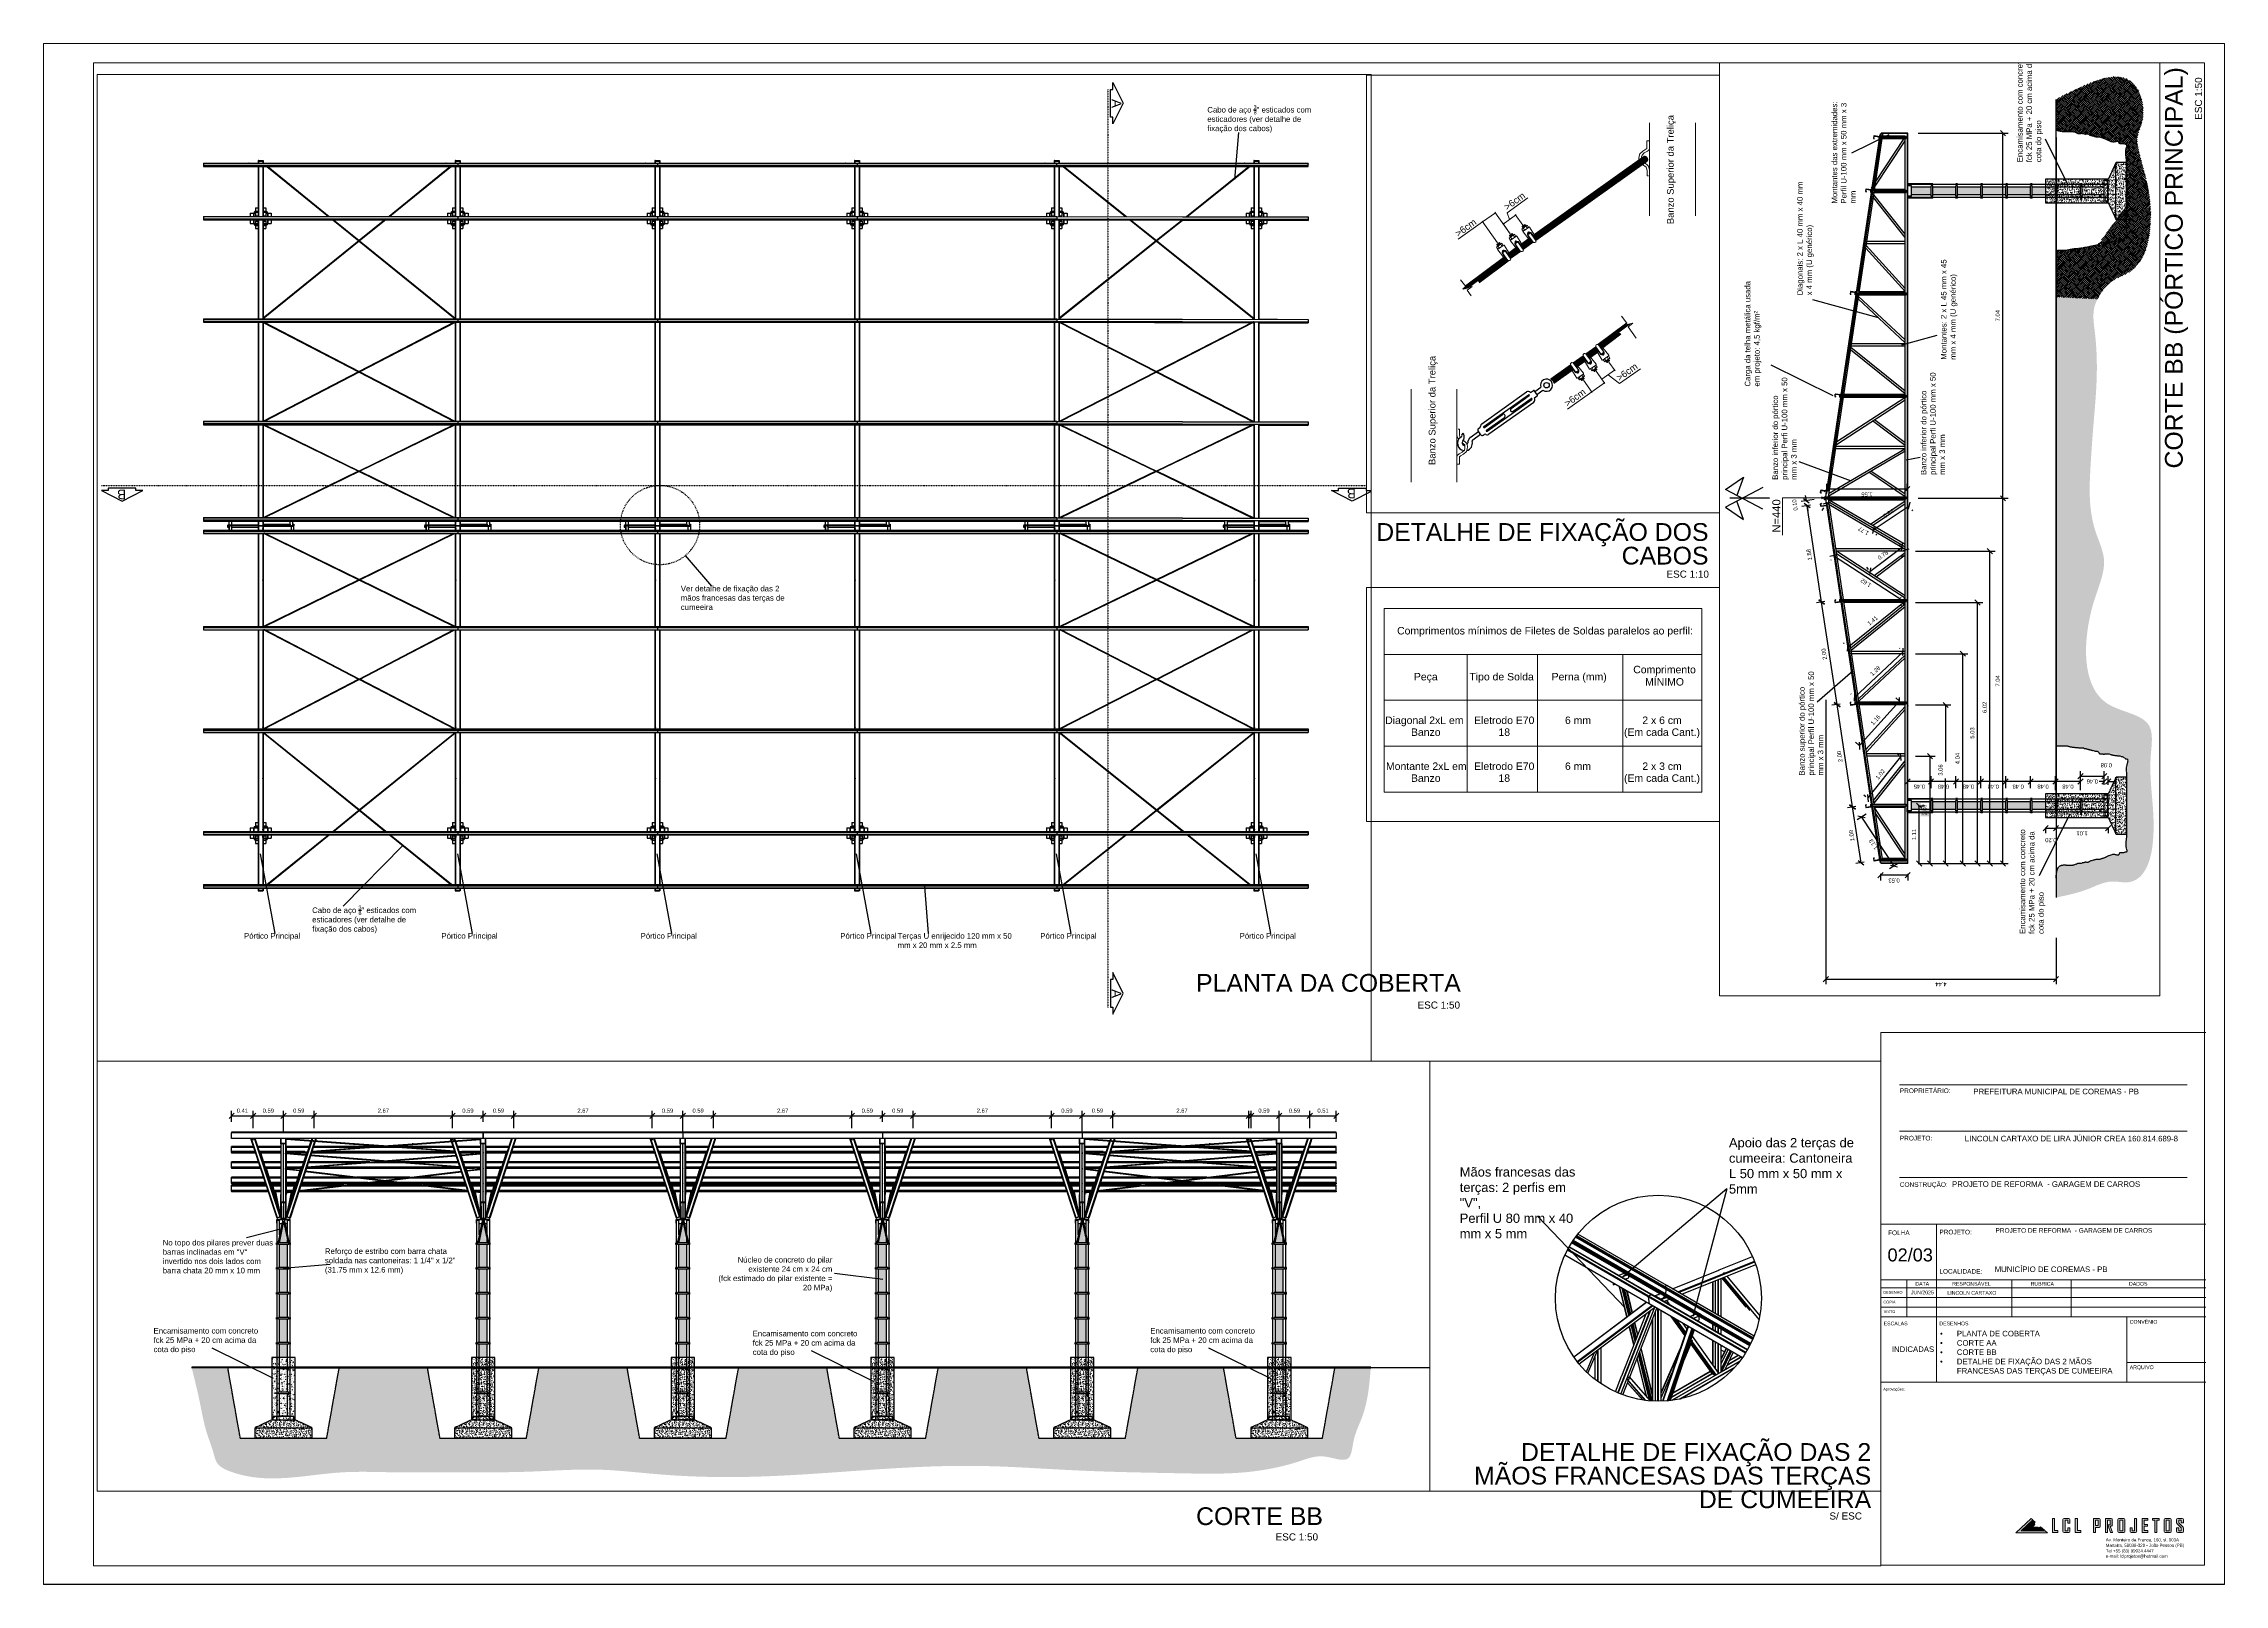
# Paper-space layout 'PRANCHA (2)' of a CAD drawing. Header units: millimetres. Extents: x 0 to 841, y 0 to 594.
# The model-space entities are those that its viewports show. They can reach past a viewport. Long polylines and large blocks are cut down to what shows.
import ezdxf
from ezdxf.enums import TextEntityAlignment as Align

# ---------------------------------------------------------------- set-up
doc = ezdxf.new("R2010")
doc.units = ezdxf.units.MM
doc.header["$PDMODE"] = 34
doc.linetypes.add('DIVIDE', pattern=[1.25, 0.5, -0.25, 0, -0.25, 0, -0.25])
doc.linetypes.add('HIDDEN', pattern=[9.525, 6.35, -3.175])
for name, color, linetype in [('A-PARED', 11, 'Continuous'), ('CORTE AA QUADRA MENOR-VIS', 7, 'Continuous'), ('LCL - COTAS', 30, 'Continuous'), ('LCL-LINHACORTE', 171, 'DIVIDE'), ('LCL-TEXTO2', 171, 'Continuous'), ('LCL-TEXTO4', 4, 'Continuous'), ('Planta da coberta-VIS', 7, 'Continuous'), ('PLANTA-VIS', 7, 'Continuous'), ('Plantas-HID', 7, 'HIDDEN'), ('Plantas-VIS', 7, 'Continuous')]:
    doc.layers.add(name, color=color, linetype=linetype)
for name, color, linetype, lineweight in [('ANC_COTAS', 7, 'Continuous', 9), ('Cotas', 9, 'Continuous', 5), ('CURVAS MESTRAS', 200, 'Continuous', 0), ('DT-Textos', 7, 'Continuous', 5), ('DT-Título', 3, 'Continuous', 20), ('Evandro', 7, 'Continuous', 0), ('Frente', 7, 'Continuous', 0), ('LC-Seção das fundações', 7, 'Continuous', 5), ('LOGO LCL', 40, 'Continuous', 0), ('SELO_EXTERNO', 7, 'Continuous', 0), ('TABELAS', 1, 'Continuous', 0)]:
    doc.layers.add(name, color=color, linetype=linetype, lineweight=lineweight)
doc.styles.add('Arial', font='arial.ttf')
doc.styles.add('ROMANS', font='arial.ttf')
doc.styles.get("Standard").update_dxf_attribs({"font": 'arial.ttf'})
doc.dimstyles.new('1-100', dxfattribs={"dimscale": 2, "dimtxt": 0.04, "dimasz": 0.05, "dimexe": 0.05, "dimexo": 0.1, "dimgap": 0.03, "dimtad": 1, "dimzin": 1, "dimdsep": 46, "dimtxsty": 'Arial', "dimblk": 'OBLIQUE', "dimcen": 0, "dimclrd": 256, "dimclre": 256, "dimclrt": 256, "dimadec": 0, "dimazin": 0, "dimtfac": 1, "dimtofl": 0, "dimtmove": 2, "dimatfit": 3, "dimldrblk": 'OBLIQUE', "dimfxl": 0.04, "dimtolj": 1, "dimtzin": 1, "dimarcsym": 0})
pattern_1 = [(50, (5, 0), (0.0910923345, -0.007969543), [0.009525, -0.104775]), (355, (5, 0), (-0.017621711, 0.095528423), [0.00762, -0.083820292]), (100.451445, (5.00759, -0.00066), (0.0734706235, 0.087558876), [0.008095004, -0.089045122]), (46.1842, (5, 0.0254), (0.13553952, -0.021021164), [0.0142875, -0.1571625]), (96.635558, (5.0113, 0.02365), (0.118702067, 0.123713062), [0.012142512, -0.133567804]), (351.184151, (5, 0.0254), (0.118702067, 0.123713062), [0.011429984, -0.125729866]), (21, (5.0127, 0.01905), (0.0758071956, -0.051132599), [0.009525, -0.104775]), (326, (5.0127, 0.01905), (0.030901014, 0.092093983), [0.00762, -0.08382]), (71.451445, (5.01902, 0.01479), (0.10670821, 0.0409613844), [0.008095004, -0.089044969]), (37.5, (5, 0), (0.0015443016, 0.0422775194), [0, -0.082804, 0, -0.08509, 0, -0.0841375]), (7.5, (5, 0), (0.0334098313, 0.0500902874), [0, -0.048514, 0, -0.080899, 0, -0.0320675]), (327.5, (4.97168, 0), (0.0677952976, -0.002864372), [0, -0.03175, 0, -0.09906, 0, -0.131445]), (317.5, (4.95898, 0), (0.0740645907, 0.0127132455), [0, -0.041275, 0, -0.065786, 0, -0.093345])]
pattern_2 = [(50, (16.85, 0), (0.0910923345, -0.007969543), [0.009525, -0.104775]), (355, (16.85, 0), (-0.017621711, 0.095528423), [0.00762, -0.083820292]), (100.451445, (16.85759, -0.00066), (0.0734706235, 0.087558876), [0.008095004, -0.089045122]), (46.1842, (16.85, 0.0254), (0.13553952, -0.021021164), [0.0142875, -0.1571625]), (96.635558, (16.8613, 0.02365), (0.118702067, 0.123713062), [0.012142512, -0.133567804]), (351.184151, (16.85, 0.0254), (0.118702067, 0.123713062), [0.011429984, -0.125729866]), (21, (16.8627, 0.01905), (0.0758071956, -0.051132599), [0.009525, -0.104775]), (326, (16.8627, 0.01905), (0.030901014, 0.092093983), [0.00762, -0.08382]), (71.451445, (16.86902, 0.01479), (0.10670821, 0.0409613844), [0.008095004, -0.089044969]), (37.5, (16.85, 0), (0.0015443016, 0.0422775194), [0, -0.082804, 0, -0.08509, 0, -0.0841375]), (7.5, (16.85, 0), (0.0334098313, 0.0500902874), [0, -0.048514, 0, -0.080899, 0, -0.0320675]), (327.5, (16.82168, 0), (0.0677952976, -0.002864372), [0, -0.03175, 0, -0.09906, 0, -0.131445]), (317.5, (16.80898, 0), (0.0740645907, 0.0127132455), [0, -0.041275, 0, -0.065786, 0, -0.093345])]
pattern_3 = [(50, (4.87947, -11.3066), (0.0910923345, -0.007969543), [0.009525, -0.104775]), (355, (4.87947, -11.3066), (-0.017621711, 0.095528423), [0.00762, -0.083820292]), (100.451445, (4.88706, -11.30726), (0.0734706235, 0.087558876), [0.008095004, -0.089045122]), (46.1842, (4.87947, -11.2812), (0.13553952, -0.021021164), [0.0142875, -0.1571625]), (96.635558, (4.89076, -11.28295), (0.118702067, 0.123713062), [0.012142512, -0.133567804]), (351.184151, (4.87947, -11.2812), (0.118702067, 0.123713062), [0.011429984, -0.125729866]), (21, (4.89217, -11.28755), (0.0758071956, -0.051132599), [0.009525, -0.104775]), (326, (4.89217, -11.28755), (0.030901014, 0.092093983), [0.00762, -0.08382]), (71.451445, (4.89849, -11.29181), (0.10670821, 0.0409613844), [0.008095004, -0.089044969]), (37.5, (4.87947, -11.3066), (0.0015443016, 0.0422775194), [0, -0.082804, 0, -0.08509, 0, -0.0841375]), (7.5, (4.87947, -11.3066), (0.0334098313, 0.0500902874), [0, -0.048514, 0, -0.080899, 0, -0.0320675]), (327.5, (4.851148, -11.3066), (0.0677952976, -0.002864372), [0, -0.03175, 0, -0.09906, 0, -0.131445]), (317.5, (4.83845, -11.3066), (0.0740645907, 0.0127132455), [0, -0.041275, 0, -0.065786, 0, -0.093345])]
pattern_4 = [(50, (8.72947, -11.3066), (0.0910923345, -0.007969543), [0.009525, -0.104775]), (355, (8.72947, -11.3066), (-0.017621711, 0.095528423), [0.00762, -0.083820292]), (100.451445, (8.73706, -11.30726), (0.0734706235, 0.087558876), [0.008095004, -0.089045122]), (46.1842, (8.72947, -11.2812), (0.13553952, -0.021021164), [0.0142875, -0.1571625]), (96.635558, (8.74076, -11.28295), (0.118702067, 0.123713062), [0.012142512, -0.133567804]), (351.184151, (8.72947, -11.2812), (0.118702067, 0.123713062), [0.011429984, -0.125729866]), (21, (8.74217, -11.28755), (0.0758071956, -0.051132599), [0.009525, -0.104775]), (326, (8.74217, -11.28755), (0.030901014, 0.092093983), [0.00762, -0.08382]), (71.451445, (8.74849, -11.29181), (0.10670821, 0.0409613844), [0.008095004, -0.089044969]), (37.5, (8.72947, -11.3066), (0.0015443016, 0.0422775194), [0, -0.082804, 0, -0.08509, 0, -0.0841375]), (7.5, (8.72947, -11.3066), (0.0334098313, 0.0500902874), [0, -0.048514, 0, -0.080899, 0, -0.0320675]), (327.5, (8.701148, -11.3066), (0.0677952976, -0.002864372), [0, -0.03175, 0, -0.09906, 0, -0.131445]), (317.5, (8.68845, -11.3066), (0.0740645907, 0.0127132455), [0, -0.041275, 0, -0.065786, 0, -0.093345])]
pattern_5 = [(50, (12.57947, -11.3066), (0.0910923345, -0.007969543), [0.009525, -0.104775]), (355, (12.57947, -11.3066), (-0.017621711, 0.095528423), [0.00762, -0.083820292]), (100.451445, (12.58706, -11.30726), (0.0734706235, 0.087558876), [0.008095004, -0.089045122]), (46.1842, (12.57947, -11.2812), (0.13553952, -0.021021164), [0.0142875, -0.1571625]), (96.635558, (12.59076, -11.28295), (0.118702067, 0.123713062), [0.012142512, -0.133567804]), (351.184151, (12.57947, -11.2812), (0.118702067, 0.123713062), [0.011429984, -0.125729866]), (21, (12.59217, -11.28755), (0.0758071956, -0.051132599), [0.009525, -0.104775]), (326, (12.59217, -11.28755), (0.030901014, 0.092093983), [0.00762, -0.08382]), (71.451445, (12.59849, -11.29181), (0.10670821, 0.0409613844), [0.008095004, -0.089044969]), (37.5, (12.57947, -11.3066), (0.0015443016, 0.0422775194), [0, -0.082804, 0, -0.08509, 0, -0.0841375]), (7.5, (12.57947, -11.3066), (0.0334098313, 0.0500902874), [0, -0.048514, 0, -0.080899, 0, -0.0320675]), (327.5, (12.551148, -11.3066), (0.0677952976, -0.002864372), [0, -0.03175, 0, -0.09906, 0, -0.131445]), (317.5, (12.53845, -11.3066), (0.0740645907, 0.0127132455), [0, -0.041275, 0, -0.065786, 0, -0.093345])]
pattern_6 = [(50, (16.42947, -11.3066), (0.0910923345, -0.007969543), [0.009525, -0.104775]), (355, (16.42947, -11.3066), (-0.017621711, 0.095528423), [0.00762, -0.083820292]), (100.451445, (16.43706, -11.30726), (0.0734706235, 0.087558876), [0.008095004, -0.089045122]), (46.1842, (16.42947, -11.2812), (0.13553952, -0.021021164), [0.0142875, -0.1571625]), (96.635558, (16.44076, -11.28295), (0.118702067, 0.123713062), [0.012142512, -0.133567804]), (351.184151, (16.42947, -11.2812), (0.118702067, 0.123713062), [0.011429984, -0.125729866]), (21, (16.44217, -11.28755), (0.0758071956, -0.051132599), [0.009525, -0.104775]), (326, (16.44217, -11.28755), (0.030901014, 0.092093983), [0.00762, -0.08382]), (71.451445, (16.44849, -11.29181), (0.10670821, 0.0409613844), [0.008095004, -0.089044969]), (37.5, (16.42947, -11.3066), (0.0015443016, 0.0422775194), [0, -0.082804, 0, -0.08509, 0, -0.0841375]), (7.5, (16.42947, -11.3066), (0.0334098313, 0.0500902874), [0, -0.048514, 0, -0.080899, 0, -0.0320675]), (327.5, (16.401148, -11.3066), (0.0677952976, -0.002864372), [0, -0.03175, 0, -0.09906, 0, -0.131445]), (317.5, (16.38845, -11.3066), (0.0740645907, 0.0127132455), [0, -0.041275, 0, -0.065786, 0, -0.093345])]
pattern_7 = [(50, (20.27947, -11.3066), (0.0910923345, -0.007969543), [0.009525, -0.104775]), (355, (20.27947, -11.3066), (-0.017621711, 0.095528423), [0.00762, -0.083820292]), (100.451445, (20.28706, -11.30726), (0.0734706235, 0.087558876), [0.008095004, -0.089045122]), (46.1842, (20.27947, -11.2812), (0.13553952, -0.021021164), [0.0142875, -0.1571625]), (96.635558, (20.29076, -11.28295), (0.118702067, 0.123713062), [0.012142512, -0.133567804]), (351.184151, (20.27947, -11.2812), (0.118702067, 0.123713062), [0.011429984, -0.125729866]), (21, (20.29217, -11.28755), (0.0758071956, -0.051132599), [0.009525, -0.104775]), (326, (20.29217, -11.28755), (0.030901014, 0.092093983), [0.00762, -0.08382]), (71.451445, (20.29849, -11.29181), (0.10670821, 0.0409613844), [0.008095004, -0.089044969]), (37.5, (20.27947, -11.3066), (0.0015443016, 0.0422775194), [0, -0.082804, 0, -0.08509, 0, -0.0841375]), (7.5, (20.27947, -11.3066), (0.0334098313, 0.0500902874), [0, -0.048514, 0, -0.080899, 0, -0.0320675]), (327.5, (20.251148, -11.3066), (0.0677952976, -0.002864372), [0, -0.03175, 0, -0.09906, 0, -0.131445]), (317.5, (20.23845, -11.3066), (0.0740645907, 0.0127132455), [0, -0.041275, 0, -0.065786, 0, -0.093345])]
pattern_8 = [(50, (24.07947, -11.3066), (0.0910923345, -0.007969543), [0.009525, -0.104775]), (355, (24.07947, -11.3066), (-0.017621711, 0.095528423), [0.00762, -0.083820292]), (100.451445, (24.08706, -11.30726), (0.0734706235, 0.087558876), [0.008095004, -0.089045122]), (46.1842, (24.07947, -11.2812), (0.13553952, -0.021021164), [0.0142875, -0.1571625]), (96.635558, (24.09076, -11.28295), (0.118702067, 0.123713062), [0.012142512, -0.133567804]), (351.184151, (24.07947, -11.2812), (0.118702067, 0.123713062), [0.011429984, -0.125729866]), (21, (24.09217, -11.28755), (0.0758071956, -0.051132599), [0.009525, -0.104775]), (326, (24.09217, -11.28755), (0.030901014, 0.092093983), [0.00762, -0.08382]), (71.451445, (24.09849, -11.29181), (0.10670821, 0.0409613844), [0.008095004, -0.089044969]), (37.5, (24.07947, -11.3066), (0.0015443016, 0.0422775194), [0, -0.082804, 0, -0.08509, 0, -0.0841375]), (7.5, (24.07947, -11.3066), (0.0334098313, 0.0500902874), [0, -0.048514, 0, -0.080899, 0, -0.0320675]), (327.5, (24.051148, -11.3066), (0.0677952976, -0.002864372), [0, -0.03175, 0, -0.09906, 0, -0.131445]), (317.5, (24.03845, -11.3066), (0.0740645907, 0.0127132455), [0, -0.041275, 0, -0.065786, 0, -0.093345])]

# ---------------------------------------------------------------- blocks, each defined once
blk = doc.blocks.new('logo_LCL')
at = {"layer": 'LOGO LCL'}
h = blk.add_hatch(color=156, dxfattribs=at)
edge = h.paths.add_edge_path()
edge.add_spline(control_points=[(-77.02, 15.63), (-77.02, 15.63), (-77.02, 15.63), (-77.02, 15.63), (-77.02, 15.63), (-77.02, 15.63), (-71.85, 20.59), (-71.85, 20.59), (-71.85, 20.59), (-71.85, 20.59), (-72.62, 21.26), (-72.62, 21.26), (-72.62, 21.26), (-72.62, 21.26), (-79.48, 14.74), (-79.48, 14.74), (-79.48, 14.74), (-65.23, 14.74), (-65.23, 14.74)], knot_values=[0.428571, 0.428571, 0.428571, 0.428571, 0.5, 0.5, 0.5, 0.5001, 0.571429, 0.571429, 0.571429, 0.571529, 0.714286, 0.714286, 0.714286, 0.714386, 1, 1, 1, 1.142857, 1.142857, 1.142857, 1.142857], degree=3, periodic=0)
edge.add_spline(control_points=[(-65.23, 14.74), (-65.23, 14.74), (-65.23, 14.74), (-65.23, 14.74), (-65.23, 14.74), (-65.23, 14.74), (-66.24, 15.63), (-66.24, 15.63), (-66.24, 15.63), (-66.24, 15.63), (-77.02, 15.63), (-77.02, 15.63)], knot_values=[0.142857, 0.142857, 0.142857, 0.142857, 0.214286, 0.214286, 0.214286, 0.214386, 0.285714, 0.285714, 0.285714, 0.285815, 0.428571, 0.428571, 0.428571, 0.428571], degree=3, periodic=0)
h = blk.add_hatch(color=253, dxfattribs=at)
edge = h.paths.add_edge_path()
edge.add_spline(control_points=[(-71.85, 20.53), (-71.85, 20.53), (-71.85, 20.53), (-71.85, 20.53), (-71.85, 20.53), (-71.85, 20.53), (-72.62, 21.2), (-72.62, 21.2), (-72.62, 21.2), (-72.62, 21.2), (-79.48, 14.69), (-79.48, 14.69), (-79.48, 14.69), (-65.23, 14.69), (-65.23, 14.69)], knot_values=[0.571429, 0.571429, 0.571429, 0.571429, 0.642857, 0.642857, 0.642857, 0.642957, 0.714286, 0.714286, 0.714286, 0.714386, 1, 1, 1, 1.142857, 1.142857, 1.142857, 1.142857], degree=3, periodic=0)
edge.add_spline(control_points=[(-65.23, 14.69), (-65.23, 14.69), (-65.23, 14.69), (-65.23, 14.69), (-65.23, 14.69), (-65.23, 14.69), (-66.24, 15.58), (-66.24, 15.58), (-66.24, 15.58), (-66.24, 15.58), (-77.02, 15.58), (-77.02, 15.58)], knot_values=[0.142857, 0.142857, 0.142857, 0.142857, 0.214286, 0.214286, 0.214286, 0.214386, 0.285714, 0.285714, 0.285714, 0.285815, 0.428571, 0.428571, 0.428571, 0.428571], degree=3, periodic=0)
edge.add_spline(control_points=[(-77.02, 15.58), (-77.02, 15.58), (-77.02, 15.58), (-77.02, 15.58), (-77.02, 15.58), (-77.02, 15.58), (-71.85, 20.53), (-71.85, 20.53)], knot_values=[0.428571, 0.428571, 0.428571, 0.428571, 0.5, 0.5, 0.5, 0.5001, 0.571429, 0.571429, 0.571429, 0.571429], degree=3, periodic=0)
edge = h.paths.add_edge_path(flags=17)
edge.add_spline(control_points=[(-70.77, 19.55), (-70.77, 19.55), (-70.77, 19.55), (-70.77, 19.55), (-70.77, 19.55), (-71.61, 20.3), (-71.61, 20.3), (-71.61, 20.3), (-71.61, 20.3), (-76.22, 15.88), (-76.22, 15.88), (-76.22, 15.88), (-66.6, 15.88), (-66.6, 15.88), (-66.6, 15.88), (-66.6, 15.88), (-68.39, 17.46), (-68.39, 17.46), (-68.39, 17.46), (-68.39, 17.46), (-68.89, 17.11), (-68.89, 17.11), (-68.89, 17.11), (-68.89, 17.11), (-68.89, 17.11), (-68.89, 17.11)], knot_values=[0.636364, 0.636364, 0.636364, 0.636364, 0.681818, 0.681818, 0.681818, 0.727273, 0.727273, 0.727273, 0.727373, 0.818182, 0.818182, 0.818182, 1, 1, 1, 1.0001, 1.090909, 1.090909, 1.090909, 1.091009, 1.136364, 1.136364, 1.136364, 1.136464, 1.181818, 1.181818, 1.181818, 1.181818], degree=3, periodic=0)
edge.add_spline(control_points=[(-68.89, 17.11), (-68.89, 17.11), (-68.31, 16.58), (-68.31, 16.58), (-68.31, 16.58), (-68.31, 16.58), (-68.31, 16.58), (-68.31, 16.58)], knot_values=[0.545455, 0.545455, 0.545455, 0.545455, 0.590909, 0.590909, 0.590909, 0.591009, 0.636364, 0.636364, 0.636364, 0.636364], degree=3, periodic=0)
edge.add_spline(control_points=[(-68.31, 16.58), (-68.31, 16.58), (-74.11, 16.58), (-74.11, 16.58), (-74.11, 16.58), (-74.11, 16.58), (-71.33, 19.27), (-71.33, 19.27), (-71.33, 19.27), (-71.33, 19.27), (-71.33, 19.27), (-71.33, 19.27)], knot_values=[0.363636, 0.363636, 0.363636, 0.363636, 0.454545, 0.454545, 0.454545, 0.454646, 0.5, 0.5, 0.5, 0.5001, 0.545455, 0.545455, 0.545455, 0.545455], degree=3, periodic=0)
edge.add_spline(control_points=[(-71.33, 19.27), (-71.33, 19.27), (-71.17, 19.13), (-71.17, 19.13), (-71.17, 19.13), (-71.17, 19.13), (-71.17, 19.13), (-71.17, 19.13)], knot_values=[0.272727, 0.272727, 0.272727, 0.272727, 0.318182, 0.318182, 0.318182, 0.318282, 0.363636, 0.363636, 0.363636, 0.363636], degree=3, periodic=0)
edge.add_spline(control_points=[(-71.17, 19.13), (-71.17, 19.13), (-70.77, 19.55), (-70.77, 19.55), (-70.77, 19.55)], knot_values=[0.181818, 0.181818, 0.181818, 0.181818, 0.227273, 0.272727, 0.272727, 0.272727, 0.272727], degree=3, periodic=0)
edge = h.paths.add_edge_path(flags=16)
edge.add_spline(control_points=[(-72.1, 17.33), (-72.1, 17.33), (-70.89, 18.54), (-70.89, 18.54), (-70.89, 18.54), (-70.89, 18.54), (-70.89, 18.54), (-70.89, 18.54)], knot_values=[0.285714, 0.285714, 0.285714, 0.285714, 0.357143, 0.357143, 0.357143, 0.357243, 0.428571, 0.428571, 0.428571, 0.428571], degree=3, periodic=0)
edge.add_spline(control_points=[(-70.89, 18.54), (-70.89, 18.54), (-71.29, 18.89), (-71.29, 18.89), (-71.29, 18.89), (-71.29, 18.89), (-73.4, 16.85), (-73.4, 16.85), (-73.4, 16.85), (-68.98, 16.85), (-68.98, 16.85), (-68.98, 16.85), (-68.98, 16.85), (-68.98, 16.85), (-68.98, 16.85)], knot_values=[0.714286, 0.714286, 0.714286, 0.714286, 0.857143, 0.857143, 0.857143, 0.857243, 1, 1, 1, 1.142857, 1.142857, 1.142857, 1.142957, 1.285714, 1.285714, 1.285714, 1.285714], degree=3, periodic=0)
edge.add_spline(control_points=[(-68.98, 16.85), (-68.98, 16.85), (-69.51, 17.32), (-69.51, 17.32), (-69.51, 17.32), (-69.51, 17.32), (-72.1, 17.33), (-72.1, 17.33), (-72.1, 17.33), (-72.1, 17.33), (-72.1, 17.33), (-72.1, 17.33)], knot_values=[0.428571, 0.428571, 0.428571, 0.428571, 0.571429, 0.571429, 0.571429, 0.571529, 0.642857, 0.642857, 0.642857, 0.642957, 0.714286, 0.714286, 0.714286, 0.714286], degree=3, periodic=0)
h = blk.add_hatch(color=155, dxfattribs=at)
edge = h.paths.add_edge_path()
edge.add_spline(control_points=[(-71.33, 19.33), (-71.33, 19.33), (-71.17, 19.19), (-71.17, 19.19), (-71.17, 19.19), (-71.17, 19.19), (-71.17, 19.19), (-71.17, 19.19)], knot_values=[0.272727, 0.272727, 0.272727, 0.272727, 0.318182, 0.318182, 0.318182, 0.318282, 0.363636, 0.363636, 0.363636, 0.363636], degree=3, periodic=0)
edge.add_spline(control_points=[(-71.17, 19.19), (-71.17, 19.19), (-70.77, 19.61), (-70.77, 19.61), (-70.77, 19.61), (-70.77, 19.61), (-70.77, 19.61), (-70.77, 19.61)], knot_values=[0.181818, 0.181818, 0.181818, 0.181818, 0.227273, 0.227273, 0.227273, 0.227373, 0.272727, 0.272727, 0.272727, 0.272727], degree=3, periodic=0)
edge.add_spline(control_points=[(-70.77, 19.61), (-70.77, 19.61), (-71.61, 20.35), (-71.61, 20.35), (-71.61, 20.35), (-71.61, 20.35), (-76.22, 15.93), (-76.22, 15.93), (-76.22, 15.93), (-66.6, 15.93), (-66.6, 15.93), (-66.6, 15.93), (-66.6, 15.93), (-68.39, 17.52), (-68.39, 17.52), (-68.39, 17.52), (-68.39, 17.52), (-68.89, 17.16), (-68.89, 17.16), (-68.89, 17.16), (-68.89, 17.16), (-68.31, 16.63), (-68.31, 16.63), (-68.31, 16.63), (-68.31, 16.63), (-68.31, 16.63), (-68.31, 16.63)], knot_values=[0.545455, 0.545455, 0.545455, 0.545455, 0.636364, 0.636364, 0.636364, 0.636464, 0.727273, 0.727273, 0.727273, 0.909091, 0.909091, 0.909091, 0.909191, 1, 1, 1, 1.0001, 1.090909, 1.090909, 1.090909, 1.091009, 1.136364, 1.136364, 1.136364, 1.136464, 1.181818, 1.181818, 1.181818, 1.181818], degree=3, periodic=0)
edge.add_spline(control_points=[(-68.31, 16.63), (-68.31, 16.63), (-74.11, 16.63), (-74.11, 16.63), (-74.11, 16.63), (-74.11, 16.63), (-74.11, 16.63), (-74.11, 16.63)], knot_values=[0.454545, 0.454545, 0.454545, 0.454545, 0.5, 0.5, 0.5, 0.5001, 0.545455, 0.545455, 0.545455, 0.545455], degree=3, periodic=0)
edge.add_spline(control_points=[(-74.11, 16.63), (-74.11, 16.63), (-71.33, 19.33), (-71.33, 19.33), (-71.33, 19.33), (-71.33, 19.33), (-71.33, 19.33), (-71.33, 19.33)], knot_values=[0.363636, 0.363636, 0.363636, 0.363636, 0.409091, 0.409091, 0.409091, 0.409191, 0.454545, 0.454545, 0.454545, 0.454545], degree=3, periodic=0)
h = blk.add_hatch(color=157, dxfattribs=at)
edge = h.paths.add_edge_path()
edge.add_spline(control_points=[(-62.12, 15.79), (-62.12, 15.79), (-62.12, 21.25), (-62.12, 21.25), (-62.12, 21.25), (-62.12, 21.25), (-62.12, 21.25), (-62.12, 21.25)], knot_values=[0.428571, 0.428571, 0.428571, 0.428571, 0.5, 0.5, 0.5, 0.5001, 0.571429, 0.571429, 0.571429, 0.571429], degree=3, periodic=0)
edge.add_spline(control_points=[(-62.12, 21.25), (-62.12, 21.25), (-63.06, 21.25), (-63.06, 21.25), (-63.06, 21.25), (-63.06, 21.25), (-63.06, 21.25), (-63.06, 21.25)], knot_values=[0.285714, 0.285714, 0.285714, 0.285714, 0.357143, 0.357143, 0.357143, 0.357243, 0.428571, 0.428571, 0.428571, 0.428571], degree=3, periodic=0)
edge.add_spline(control_points=[(-63.06, 21.25), (-63.06, 21.25), (-63.06, 14.95), (-63.06, 14.95), (-63.06, 14.95), (-63.06, 14.95), (-63.06, 14.95), (-63.06, 14.95)], knot_values=[0.142857, 0.142857, 0.142857, 0.142857, 0.214286, 0.214286, 0.214286, 0.214386, 0.285714, 0.285714, 0.285714, 0.285714], degree=3, periodic=0)
edge.add_spline(control_points=[(-63.06, 14.95), (-63.06, 14.95), (-60.58, 14.95), (-60.58, 14.95), (-60.58, 14.95), (-60.58, 15.79), (-60.58, 15.79), (-60.58, 15.79), (-60.58, 15.79), (-62.12, 15.79), (-62.12, 15.79), (-62.12, 15.79), (-62.12, 15.79), (-62.12, 15.79), (-62.12, 15.79)], knot_values=[0.571429, 0.571429, 0.571429, 0.571429, 0.714286, 0.714286, 0.714286, 1, 1, 1, 1.0001, 1.071429, 1.071429, 1.071429, 1.071529, 1.142857, 1.142857, 1.142857, 1.142857], degree=3, periodic=0)
edge = h.paths.add_edge_path()
edge.add_spline(control_points=[(-58.32, 20.75), (-58.32, 20.75), (-58.32, 20.75), (-58.32, 20.75), (-58.32, 20.75), (-58.32, 20.75), (-58.32, 15.44), (-58.32, 15.44)], knot_values=[0.176471, 0.176471, 0.176471, 0.176471, 0.205883, 0.205883, 0.205883, 0.205983, 0.235295, 0.235295, 0.235295, 0.235295], degree=3, periodic=0)
edge.add_spline(control_points=[(-58.32, 15.44), (-58.32, 15.44), (-58.32, 15.44), (-58.32, 15.44), (-58.32, 15.44), (-58.32, 15.11), (-58.15, 14.95), (-57.82, 14.95)], knot_values=[0.117648, 0.117648, 0.117648, 0.117648, 0.14706, 0.14706, 0.14706, 0.14716, 0.176471, 0.176471, 0.176471, 0.176471], degree=3, periodic=0)
edge.add_spline(control_points=[(-57.82, 14.95), (-57.82, 14.95), (-57.82, 14.95), (-57.82, 14.95), (-57.82, 14.95), (-57.82, 14.95), (-55.72, 14.95), (-55.72, 14.95)], knot_values=[0.058824, 0.058824, 0.058824, 0.058824, 0.088236, 0.088236, 0.088236, 0.088336, 0.117648, 0.117648, 0.117648, 0.117648], degree=3, periodic=0)
edge.add_spline(control_points=[(-55.72, 14.95), (-55.72, 14.95), (-55.72, 14.95), (-55.72, 14.95), (-55.72, 14.95), (-55.39, 14.95), (-55.22, 15.11), (-55.22, 15.44)], knot_values=[0, 0, 0, 0, 0.029412, 0.029412, 0.029412, 0.029512, 0.058824, 0.058824, 0.058824, 0.058824], degree=3, periodic=0)
edge.add_spline(control_points=[(-55.22, 15.44), (-55.22, 15.44), (-55.22, 17.07), (-55.22, 17.07), (-55.22, 17.07), (-55.22, 17.07), (-56.16, 17.07), (-56.16, 17.07), (-56.16, 17.07), (-56.16, 17.07), (-56.16, 15.75), (-56.16, 15.75), (-56.16, 15.75), (-56.16, 15.75), (-57.38, 15.75), (-57.38, 15.75), (-57.38, 15.75), (-57.38, 15.75), (-57.38, 20.44), (-57.38, 20.44), (-57.38, 20.44), (-57.38, 20.44), (-56.16, 20.44), (-56.16, 20.44), (-56.16, 20.44), (-56.16, 20.44), (-56.16, 19.19), (-56.16, 19.19), (-56.16, 19.19), (-56.16, 19.19), (-55.22, 19.19), (-55.22, 19.19), (-55.22, 19.19), (-55.22, 19.19), (-55.22, 20.75), (-55.22, 20.75)], knot_values=[0.411771, 0.411771, 0.411771, 0.411771, 0.529418, 0.529418, 0.529418, 0.529518, 0.588241, 0.588241, 0.588241, 0.588341, 0.647065, 0.647065, 0.647065, 0.647165, 0.705888, 0.705888, 0.705888, 0.705988, 0.764712, 0.764712, 0.764712, 0.764812, 0.823535, 0.823535, 0.823535, 0.823636, 0.882359, 0.882359, 0.882359, 0.882459, 0.941182, 0.941182, 0.941182, 0.941283, 1, 1, 1, 1], degree=3, periodic=0)
edge.add_spline(control_points=[(-55.22, 20.75), (-55.22, 20.75), (-55.22, 20.75), (-55.22, 20.75), (-55.22, 20.75), (-55.22, 21.08), (-55.39, 21.25), (-55.72, 21.25)], knot_values=[0.352942, 0.352942, 0.352942, 0.352942, 0.382359, 0.382359, 0.382359, 0.382459, 0.411771, 0.411771, 0.411771, 0.411771], degree=3, periodic=0)
edge.add_spline(control_points=[(-55.72, 21.25), (-55.72, 21.25), (-55.72, 21.25), (-55.72, 21.25), (-55.72, 21.25), (-55.72, 21.25), (-57.82, 21.25), (-57.82, 21.25)], knot_values=[0.294118, 0.294118, 0.294118, 0.294118, 0.32353, 0.32353, 0.32353, 0.32363, 0.352942, 0.352942, 0.352942, 0.352942], degree=3, periodic=0)
edge.add_spline(control_points=[(-57.82, 21.25), (-57.82, 21.25), (-57.82, 21.25), (-57.82, 21.25), (-57.82, 21.25), (-58.15, 21.25), (-58.32, 21.08), (-58.32, 20.75)], knot_values=[0.235295, 0.235295, 0.235295, 0.235295, 0.264707, 0.264707, 0.264707, 0.264807, 0.294118, 0.294118, 0.294118, 0.294118], degree=3, periodic=0)
edge = h.paths.add_edge_path()
edge.add_spline(control_points=[(-51.84, 15.79), (-51.84, 15.79), (-51.84, 21.25), (-51.84, 21.25), (-51.84, 21.25), (-51.84, 21.25), (-51.84, 21.25), (-51.84, 21.25)], knot_values=[0.428571, 0.428571, 0.428571, 0.428571, 0.5, 0.5, 0.5, 0.5001, 0.571429, 0.571429, 0.571429, 0.571429], degree=3, periodic=0)
edge.add_spline(control_points=[(-51.84, 21.25), (-51.84, 21.25), (-52.78, 21.25), (-52.78, 21.25), (-52.78, 21.25), (-52.78, 21.25), (-52.78, 21.25), (-52.78, 21.25)], knot_values=[0.285714, 0.285714, 0.285714, 0.285714, 0.357143, 0.357143, 0.357143, 0.357243, 0.428571, 0.428571, 0.428571, 0.428571], degree=3, periodic=0)
edge.add_spline(control_points=[(-52.78, 21.25), (-52.78, 21.25), (-52.78, 14.95), (-52.78, 14.95), (-52.78, 14.95), (-52.78, 14.95), (-52.78, 14.95), (-52.78, 14.95)], knot_values=[0.142857, 0.142857, 0.142857, 0.142857, 0.214286, 0.214286, 0.214286, 0.214386, 0.285714, 0.285714, 0.285714, 0.285714], degree=3, periodic=0)
edge.add_spline(control_points=[(-52.78, 14.95), (-52.78, 14.95), (-50.3, 14.95), (-50.3, 14.95), (-50.3, 14.95), (-50.3, 15.79), (-50.3, 15.79), (-50.3, 15.79), (-50.3, 15.79), (-51.84, 15.79), (-51.84, 15.79), (-51.84, 15.79), (-51.84, 15.79), (-51.84, 15.79), (-51.84, 15.79)], knot_values=[0.571429, 0.571429, 0.571429, 0.571429, 0.714286, 0.714286, 0.714286, 1, 1, 1, 1.0001, 1.071429, 1.071429, 1.071429, 1.071529, 1.142857, 1.142857, 1.142857, 1.142857], degree=3, periodic=0)
edge = h.paths.add_edge_path()
edge.add_spline(control_points=[(-44.64, 21.25), (-44.64, 21.25), (-44.64, 21.25), (-44.64, 21.25), (-44.64, 21.25), (-44.64, 21.25), (-44.64, 14.95), (-44.64, 14.95)], knot_values=[0.444446, 0.444446, 0.444446, 0.444446, 0.500002, 0.500002, 0.500002, 0.500102, 0.555557, 0.555557, 0.555557, 0.555557], degree=3, periodic=0)
edge.add_spline(control_points=[(-44.64, 14.95), (-44.64, 14.95), (-44.64, 14.95), (-44.64, 14.95), (-44.64, 14.95), (-44.64, 14.95), (-43.7, 14.95), (-43.7, 14.95)], knot_values=[0.333334, 0.333334, 0.333334, 0.333334, 0.388891, 0.388891, 0.388891, 0.388991, 0.444446, 0.444446, 0.444446, 0.444446], degree=3, periodic=0)
edge.add_spline(control_points=[(-43.7, 14.95), (-43.7, 14.95), (-43.7, 14.95), (-43.7, 14.95), (-43.7, 14.95), (-43.7, 14.95), (-43.7, 17.23), (-43.7, 17.23)], knot_values=[0.222223, 0.222223, 0.222223, 0.222223, 0.27778, 0.27778, 0.27778, 0.27788, 0.333334, 0.333334, 0.333334, 0.333334], degree=3, periodic=0)
edge.add_spline(control_points=[(-43.7, 17.23), (-43.7, 17.23), (-43.7, 17.23), (-43.7, 17.23), (-43.7, 17.23), (-43.7, 17.23), (-42.09, 17.23), (-42.09, 17.23)], knot_values=[0.111112, 0.111112, 0.111112, 0.111112, 0.166668, 0.166668, 0.166668, 0.166768, 0.222223, 0.222223, 0.222223, 0.222223], degree=3, periodic=0)
edge.add_spline(control_points=[(-42.09, 17.23), (-42.09, 17.23), (-42.09, 17.23), (-42.09, 17.23), (-42.09, 17.23), (-41.76, 17.23), (-41.6, 17.4), (-41.59, 17.73)], knot_values=[0, 0, 0, 0, 0.055557, 0.055557, 0.055557, 0.055657, 0.111112, 0.111112, 0.111112, 0.111112], degree=3, periodic=0)
edge.add_spline(control_points=[(-41.59, 17.73), (-41.59, 17.73), (-41.59, 20.75), (-41.59, 20.75)], knot_values=[0.77778, 0.77778, 0.77778, 0.77778, 1, 1, 1, 1], degree=3, periodic=0)
edge.add_spline(control_points=[(-41.59, 20.75), (-41.59, 20.75), (-41.59, 20.75), (-41.59, 20.75), (-41.59, 20.75), (-41.6, 21.08), (-41.76, 21.25), (-42.09, 21.25)], knot_values=[0.666668, 0.666668, 0.666668, 0.666668, 0.722225, 0.722225, 0.722225, 0.722325, 0.77778, 0.77778, 0.77778, 0.77778], degree=3, periodic=0)
edge.add_spline(control_points=[(-42.09, 21.25), (-42.09, 21.25), (-42.09, 21.25), (-42.09, 21.25), (-42.09, 21.25), (-42.09, 21.25), (-44.64, 21.25), (-44.64, 21.25)], knot_values=[0.555557, 0.555557, 0.555557, 0.555557, 0.611113, 0.611113, 0.611113, 0.611213, 0.666668, 0.666668, 0.666668, 0.666668], degree=3, periodic=0)
edge = h.paths.add_edge_path(flags=16)
edge.add_spline(control_points=[(-42.54, 20.44), (-42.54, 20.44), (-42.54, 18.04), (-42.54, 18.04), (-42.54, 18.04), (-43.7, 18.04), (-43.7, 18.04), (-43.7, 18.04), (-43.7, 18.04), (-43.7, 20.44), (-43.7, 20.44), (-43.7, 20.44), (-43.7, 20.44), (-43.7, 20.44), (-43.7, 20.44)], knot_values=[0.4, 0.4, 0.4, 0.4, 0.6, 0.6, 0.6, 1, 1, 1, 1.0001, 1.1, 1.1, 1.1, 1.1001, 1.2, 1.2, 1.2, 1.2], degree=3, periodic=0)
edge.add_spline(control_points=[(-43.7, 20.44), (-43.7, 20.44), (-42.54, 20.44), (-42.54, 20.44), (-42.54, 20.44), (-42.54, 20.44), (-42.54, 20.44), (-42.54, 20.44)], knot_values=[0.2, 0.2, 0.2, 0.2, 0.3, 0.3, 0.3, 0.3001, 0.4, 0.4, 0.4, 0.4], degree=3, periodic=0)
edge = h.paths.add_edge_path()
edge.add_spline(control_points=[(-39.23, 21.25), (-39.23, 21.25), (-39.23, 21.25), (-39.23, 21.25), (-39.23, 21.25), (-39.23, 21.25), (-39.23, 14.95), (-39.23, 14.95)], knot_values=[0.500001, 0.500001, 0.500001, 0.500001, 0.531251, 0.531251, 0.531251, 0.531351, 0.562501, 0.562501, 0.562501, 0.562501], degree=3, periodic=0)
edge.add_spline(control_points=[(-39.23, 14.95), (-39.23, 14.95), (-39.23, 14.95), (-39.23, 14.95), (-39.23, 14.95), (-39.23, 14.95), (-38.28, 14.95), (-38.28, 14.95)], knot_values=[0.437501, 0.437501, 0.437501, 0.437501, 0.468751, 0.468751, 0.468751, 0.468851, 0.500001, 0.500001, 0.500001, 0.500001], degree=3, periodic=0)
edge.add_spline(control_points=[(-38.28, 14.95), (-38.28, 14.95), (-38.28, 14.95), (-38.28, 14.95), (-38.28, 14.95), (-38.28, 14.95), (-38.28, 20.44), (-38.28, 20.44)], knot_values=[0.375001, 0.375001, 0.375001, 0.375001, 0.406251, 0.406251, 0.406251, 0.406351, 0.437501, 0.437501, 0.437501, 0.437501], degree=3, periodic=0)
edge.add_spline(control_points=[(-38.28, 20.44), (-38.28, 20.44), (-38.28, 20.44), (-38.28, 20.44), (-38.28, 20.44), (-38.28, 20.44), (-37.1, 20.44), (-37.1, 20.44)], knot_values=[0.312501, 0.312501, 0.312501, 0.312501, 0.343751, 0.343751, 0.343751, 0.343851, 0.375001, 0.375001, 0.375001, 0.375001], degree=3, periodic=0)
edge.add_spline(control_points=[(-37.1, 20.44), (-37.1, 20.44), (-37.1, 20.44), (-37.1, 20.44), (-37.1, 20.44), (-37.1, 20.44), (-37.1, 18.44), (-37.1, 18.44)], knot_values=[0.250001, 0.250001, 0.250001, 0.250001, 0.281251, 0.281251, 0.281251, 0.281351, 0.312501, 0.312501, 0.312501, 0.312501], degree=3, periodic=0)
edge.add_spline(control_points=[(-37.1, 18.44), (-37.1, 18.44), (-37.1, 18.44), (-37.1, 18.44), (-37.1, 18.44), (-37.1, 18.44), (-38.02, 18.44), (-38.02, 18.44)], knot_values=[0.187501, 0.187501, 0.187501, 0.187501, 0.218751, 0.218751, 0.218751, 0.218851, 0.250001, 0.250001, 0.250001, 0.250001], degree=3, periodic=0)
edge.add_spline(control_points=[(-38.02, 18.44), (-38.02, 18.44), (-38.02, 18.44), (-38.02, 18.44), (-38.02, 18.44), (-38.02, 18.07), (-38.02, 17.88), (-38.02, 17.88)], knot_values=[0.125001, 0.125001, 0.125001, 0.125001, 0.156251, 0.156251, 0.156251, 0.156351, 0.187501, 0.187501, 0.187501, 0.187501], degree=3, periodic=0)
edge.add_spline(control_points=[(-38.02, 17.88), (-38.02, 17.88), (-38.02, 17.88), (-38.02, 17.88), (-38.02, 17.88), (-38.02, 17.88), (-36.98, 14.95), (-36.98, 14.95)], knot_values=[0.062501, 0.062501, 0.062501, 0.062501, 0.093751, 0.093751, 0.093751, 0.093851, 0.125001, 0.125001, 0.125001, 0.125001], degree=3, periodic=0)
edge.add_spline(control_points=[(-36.98, 14.95), (-36.98, 14.95), (-36.98, 14.95), (-36.98, 14.95), (-36.98, 14.95), (-36.98, 14.95), (-36.73, 14.95), (-36.49, 14.95)], knot_values=[0.03125, 0.03125, 0.03125, 0.03125, 0.046876, 0.046876, 0.046876, 0.046976, 0.062501, 0.062501, 0.062501, 0.062501], degree=3, periodic=0)
edge.add_spline(control_points=[(-36.49, 14.95), (-36.24, 14.95), (-36, 14.95), (-36, 14.95), (-36, 14.95), (-37.04, 17.81), (-37.04, 17.81)], knot_values=[0.875001, 0.875001, 0.875001, 0.875001, 0.906251, 0.906251, 0.906251, 1.03125, 1.03125, 1.03125, 1.03125], degree=3, periodic=0)
edge.add_spline(control_points=[(-37.04, 17.81), (-37.04, 17.81), (-37.04, 17.81), (-37.04, 17.81), (-37.04, 17.81), (-36.73, 17.81), (-36.52, 17.83), (-36.42, 17.86)], knot_values=[0.812501, 0.812501, 0.812501, 0.812501, 0.843752, 0.843752, 0.843752, 0.843852, 0.875001, 0.875001, 0.875001, 0.875001], degree=3, periodic=0)
edge.add_spline(control_points=[(-36.42, 17.86), (-36.42, 17.86), (-36.42, 17.86), (-36.42, 17.86), (-36.42, 17.86), (-36.24, 17.93), (-36.16, 18.08), (-36.16, 18.31)], knot_values=[0.750001, 0.750001, 0.750001, 0.750001, 0.781251, 0.781251, 0.781251, 0.781351, 0.812501, 0.812501, 0.812501, 0.812501], degree=3, periodic=0)
edge.add_spline(control_points=[(-36.16, 18.31), (-36.16, 18.31), (-36.16, 18.31), (-36.16, 18.31), (-36.16, 18.31), (-36.16, 18.31), (-36.16, 20.75), (-36.16, 20.75)], knot_values=[0.687501, 0.687501, 0.687501, 0.687501, 0.718751, 0.718751, 0.718751, 0.718851, 0.750001, 0.750001, 0.750001, 0.750001], degree=3, periodic=0)
edge.add_spline(control_points=[(-36.16, 20.75), (-36.16, 20.75), (-36.16, 20.75), (-36.16, 20.75), (-36.16, 20.75), (-36.16, 21.08), (-36.32, 21.25), (-36.65, 21.25)], knot_values=[0.625001, 0.625001, 0.625001, 0.625001, 0.656251, 0.656251, 0.656251, 0.656351, 0.687501, 0.687501, 0.687501, 0.687501], degree=3, periodic=0)
edge.add_spline(control_points=[(-36.65, 21.25), (-36.65, 21.25), (-36.65, 21.25), (-36.65, 21.25), (-36.65, 21.25), (-36.65, 21.25), (-39.23, 21.25), (-39.23, 21.25)], knot_values=[0.562501, 0.562501, 0.562501, 0.562501, 0.593751, 0.593751, 0.593751, 0.593851, 0.625001, 0.625001, 0.625001, 0.625001], degree=3, periodic=0)
edge = h.paths.add_edge_path()
edge.add_spline(control_points=[(-33.72, 20.75), (-33.72, 20.75), (-33.72, 20.75), (-33.72, 20.75), (-33.72, 20.75), (-33.72, 20.75), (-33.72, 15.44), (-33.72, 15.44)], knot_values=[0.333334, 0.333334, 0.333334, 0.333334, 0.388891, 0.388891, 0.388891, 0.388991, 0.444446, 0.444446, 0.444446, 0.444446], degree=3, periodic=0)
edge.add_spline(control_points=[(-33.72, 15.44), (-33.72, 15.44), (-33.72, 15.44), (-33.72, 15.44), (-33.72, 15.44), (-33.72, 15.11), (-33.55, 14.95), (-33.22, 14.95)], knot_values=[0.222223, 0.222223, 0.222223, 0.222223, 0.27778, 0.27778, 0.27778, 0.27788, 0.333334, 0.333334, 0.333334, 0.333334], degree=3, periodic=0)
edge.add_spline(control_points=[(-33.22, 14.95), (-33.22, 14.95), (-33.22, 14.95), (-33.22, 14.95), (-33.22, 14.95), (-33.22, 14.95), (-31.04, 14.95), (-31.04, 14.95)], knot_values=[0.111112, 0.111112, 0.111112, 0.111112, 0.166668, 0.166668, 0.166668, 0.166768, 0.222223, 0.222223, 0.222223, 0.222223], degree=3, periodic=0)
edge.add_spline(control_points=[(-31.04, 14.95), (-31.04, 14.95), (-31.04, 14.95), (-31.04, 14.95), (-31.04, 14.95), (-30.71, 14.95), (-30.55, 15.11), (-30.54, 15.44)], knot_values=[0, 0, 0, 0, 0.055557, 0.055557, 0.055557, 0.055657, 0.111112, 0.111112, 0.111112, 0.111112], degree=3, periodic=0)
edge.add_spline(control_points=[(-30.54, 15.44), (-30.54, 15.44), (-30.54, 20.75), (-30.54, 20.75)], knot_values=[0.77778, 0.77778, 0.77778, 0.77778, 1, 1, 1, 1], degree=3, periodic=0)
edge.add_spline(control_points=[(-30.54, 20.75), (-30.54, 20.75), (-30.54, 20.75), (-30.54, 20.75), (-30.54, 20.75), (-30.55, 21.08), (-30.71, 21.25), (-31.04, 21.25)], knot_values=[0.666668, 0.666668, 0.666668, 0.666668, 0.722225, 0.722225, 0.722225, 0.722325, 0.77778, 0.77778, 0.77778, 0.77778], degree=3, periodic=0)
edge.add_spline(control_points=[(-31.04, 21.25), (-31.04, 21.25), (-31.04, 21.25), (-31.04, 21.25), (-31.04, 21.25), (-31.04, 21.25), (-33.22, 21.25), (-33.22, 21.25)], knot_values=[0.555557, 0.555557, 0.555557, 0.555557, 0.611113, 0.611113, 0.611113, 0.611213, 0.666668, 0.666668, 0.666668, 0.666668], degree=3, periodic=0)
edge.add_spline(control_points=[(-33.22, 21.25), (-33.22, 21.25), (-33.22, 21.25), (-33.22, 21.25), (-33.22, 21.25), (-33.55, 21.25), (-33.72, 21.08), (-33.72, 20.75)], knot_values=[0.444446, 0.444446, 0.444446, 0.444446, 0.500002, 0.500002, 0.500002, 0.500102, 0.555557, 0.555557, 0.555557, 0.555557], degree=3, periodic=0)
edge = h.paths.add_edge_path(flags=16)
edge.add_spline(control_points=[(-31.48, 20.44), (-31.48, 20.44), (-31.48, 15.75), (-31.48, 15.75), (-31.48, 15.75), (-32.78, 15.75), (-32.78, 15.75), (-32.78, 15.75), (-32.78, 15.75), (-32.78, 20.44), (-32.78, 20.44), (-32.78, 20.44), (-32.78, 20.44), (-32.78, 20.44), (-32.78, 20.44)], knot_values=[0.4, 0.4, 0.4, 0.4, 0.6, 0.6, 0.6, 1, 1, 1, 1.0001, 1.1, 1.1, 1.1, 1.1001, 1.2, 1.2, 1.2, 1.2], degree=3, periodic=0)
edge.add_spline(control_points=[(-32.78, 20.44), (-32.78, 20.44), (-31.48, 20.44), (-31.48, 20.44), (-31.48, 20.44), (-31.48, 20.44), (-31.48, 20.44), (-31.48, 20.44)], knot_values=[0.2, 0.2, 0.2, 0.2, 0.3, 0.3, 0.3, 0.3001, 0.4, 0.4, 0.4, 0.4], degree=3, periodic=0)
edge = h.paths.add_edge_path()
edge.add_spline(control_points=[(-25.25, 15.44), (-25.25, 15.44), (-25.25, 21.25), (-25.25, 21.25), (-25.25, 21.25), (-25.25, 21.25), (-26.19, 21.25), (-26.19, 21.25), (-26.19, 21.25), (-26.19, 21.25), (-26.19, 15.75), (-26.19, 15.75), (-26.19, 15.75), (-26.19, 15.75), (-27.25, 15.75), (-27.25, 15.75), (-27.25, 15.75), (-27.25, 15.75), (-27.25, 17.07), (-27.25, 17.07), (-27.25, 17.07), (-27.25, 17.07), (-28.19, 17.07), (-28.19, 17.07), (-28.19, 17.07), (-28.19, 17.07), (-28.19, 15.44), (-28.19, 15.44)], knot_values=[0.272735, 0.272735, 0.272735, 0.272735, 0.454553, 0.454553, 0.454553, 0.454653, 0.545462, 0.545462, 0.545462, 0.545562, 0.636371, 0.636371, 0.636371, 0.636471, 0.72728, 0.72728, 0.72728, 0.72738, 0.818189, 0.818189, 0.818189, 0.818289, 0.909098, 0.909098, 0.909098, 0.909198, 1, 1, 1, 1], degree=3, periodic=0)
edge.add_spline(control_points=[(-28.19, 15.44), (-28.19, 15.44), (-28.19, 15.44), (-28.19, 15.44), (-28.19, 15.44), (-28.19, 15.11), (-28.02, 14.95), (-27.69, 14.95)], knot_values=[0.181819, 0.181819, 0.181819, 0.181819, 0.227281, 0.227281, 0.227281, 0.227381, 0.272735, 0.272735, 0.272735, 0.272735], degree=3, periodic=0)
edge.add_spline(control_points=[(-27.69, 14.95), (-27.69, 14.95), (-27.69, 14.95), (-27.69, 14.95), (-27.69, 14.95), (-27.69, 14.95), (-25.75, 14.95), (-25.75, 14.95)], knot_values=[0.09091, 0.09091, 0.09091, 0.09091, 0.136365, 0.136365, 0.136365, 0.136465, 0.181819, 0.181819, 0.181819, 0.181819], degree=3, periodic=0)
edge.add_spline(control_points=[(-25.75, 14.95), (-25.75, 14.95), (-25.75, 14.95), (-25.75, 14.95), (-25.75, 14.95), (-25.42, 14.95), (-25.26, 15.11), (-25.25, 15.44)], knot_values=[0, 0, 0, 0, 0.045456, 0.045456, 0.045456, 0.045556, 0.09091, 0.09091, 0.09091, 0.09091], degree=3, periodic=0)
edge = h.paths.add_edge_path()
edge.add_spline(control_points=[(-22.8, 21.25), (-22.8, 21.25), (-22.8, 14.95), (-22.8, 14.95), (-22.8, 14.95), (-22.8, 14.95), (-22.8, 14.95), (-22.8, 14.95)], knot_values=[0.076923, 0.076923, 0.076923, 0.076923, 0.115385, 0.115385, 0.115385, 0.115485, 0.153846, 0.153846, 0.153846, 0.153846], degree=3, periodic=0)
edge.add_spline(control_points=[(-22.8, 14.95), (-22.8, 14.95), (-20.19, 14.95), (-20.19, 14.95), (-20.19, 14.95), (-20.19, 15.78), (-20.19, 15.78), (-20.19, 15.78), (-20.19, 15.78), (-21.86, 15.78), (-21.86, 15.78), (-21.86, 15.78), (-21.86, 15.78), (-21.86, 15.78), (-21.86, 15.78)], knot_values=[0.769231, 0.769231, 0.769231, 0.769231, 0.846154, 0.846154, 0.846154, 1, 1, 1, 1.0001, 1.038462, 1.038462, 1.038462, 1.038562, 1.076923, 1.076923, 1.076923, 1.076923], degree=3, periodic=0)
edge.add_spline(control_points=[(-21.86, 15.78), (-21.86, 15.78), (-21.86, 17.76), (-21.86, 17.76), (-21.86, 17.76), (-21.86, 17.76), (-21.86, 17.76), (-21.86, 17.76)], knot_values=[0.692308, 0.692308, 0.692308, 0.692308, 0.730769, 0.730769, 0.730769, 0.730869, 0.769231, 0.769231, 0.769231, 0.769231], degree=3, periodic=0)
edge.add_spline(control_points=[(-21.86, 17.76), (-21.86, 17.76), (-20.43, 17.76), (-20.43, 17.76), (-20.43, 17.76), (-20.43, 17.76), (-20.43, 17.76), (-20.43, 17.76)], knot_values=[0.615385, 0.615385, 0.615385, 0.615385, 0.653846, 0.653846, 0.653846, 0.653946, 0.692308, 0.692308, 0.692308, 0.692308], degree=3, periodic=0)
edge.add_spline(control_points=[(-20.43, 17.76), (-20.43, 17.76), (-20.43, 18.58), (-20.43, 18.58), (-20.43, 18.58), (-20.43, 18.58), (-20.43, 18.58), (-20.43, 18.58)], knot_values=[0.538462, 0.538462, 0.538462, 0.538462, 0.576923, 0.576923, 0.576923, 0.577023, 0.615385, 0.615385, 0.615385, 0.615385], degree=3, periodic=0)
edge.add_spline(control_points=[(-20.43, 18.58), (-20.43, 18.58), (-21.86, 18.58), (-21.86, 18.58), (-21.86, 18.58), (-21.86, 18.58), (-21.86, 18.58), (-21.86, 18.58)], knot_values=[0.461538, 0.461538, 0.461538, 0.461538, 0.5, 0.5, 0.5, 0.5001, 0.538462, 0.538462, 0.538462, 0.538462], degree=3, periodic=0)
edge.add_spline(control_points=[(-21.86, 18.58), (-21.86, 18.58), (-21.86, 20.42), (-21.86, 20.42), (-21.86, 20.42), (-21.86, 20.42), (-21.86, 20.42), (-21.86, 20.42)], knot_values=[0.384615, 0.384615, 0.384615, 0.384615, 0.423077, 0.423077, 0.423077, 0.423177, 0.461538, 0.461538, 0.461538, 0.461538], degree=3, periodic=0)
edge.add_spline(control_points=[(-21.86, 20.42), (-21.86, 20.42), (-20.21, 20.42), (-20.21, 20.42), (-20.21, 20.42), (-20.21, 20.42), (-20.21, 20.42), (-20.21, 20.42)], knot_values=[0.307692, 0.307692, 0.307692, 0.307692, 0.346154, 0.346154, 0.346154, 0.346254, 0.384615, 0.384615, 0.384615, 0.384615], degree=3, periodic=0)
edge.add_spline(control_points=[(-20.21, 20.42), (-20.21, 20.42), (-20.21, 21.25), (-20.21, 21.25), (-20.21, 21.25), (-20.21, 21.25), (-20.21, 21.25), (-20.21, 21.25)], knot_values=[0.230769, 0.230769, 0.230769, 0.230769, 0.269231, 0.269231, 0.269231, 0.269331, 0.307692, 0.307692, 0.307692, 0.307692], degree=3, periodic=0)
edge.add_spline(control_points=[(-20.21, 21.25), (-20.21, 21.25), (-22.8, 21.25), (-22.8, 21.25), (-22.8, 21.25), (-22.8, 21.25), (-22.8, 21.25), (-22.8, 21.25)], knot_values=[0.153846, 0.153846, 0.153846, 0.153846, 0.192308, 0.192308, 0.192308, 0.192408, 0.230769, 0.230769, 0.230769, 0.230769], degree=3, periodic=0)
edge = h.paths.add_edge_path()
edge.add_spline(control_points=[(-16.14, 14.95), (-16.14, 14.95), (-16.14, 20.42), (-16.14, 20.42), (-16.14, 20.42), (-16.14, 20.42), (-16.14, 20.42), (-16.14, 20.42)], knot_values=[0.111111, 0.111111, 0.111111, 0.111111, 0.166667, 0.166667, 0.166667, 0.166767, 0.222222, 0.222222, 0.222222, 0.222222], degree=3, periodic=0)
edge.add_spline(control_points=[(-16.14, 20.42), (-16.14, 20.42), (-15.1, 20.42), (-15.1, 20.42), (-15.1, 20.42), (-15.1, 21.25), (-15.1, 21.25), (-15.1, 21.25), (-15.1, 21.25), (-18.12, 21.25), (-18.12, 21.25), (-18.12, 21.25), (-18.12, 21.25), (-18.12, 21.25), (-18.12, 21.25)], knot_values=[0.666667, 0.666667, 0.666667, 0.666667, 0.777778, 0.777778, 0.777778, 1, 1, 1, 1.0001, 1.055556, 1.055556, 1.055556, 1.055656, 1.111111, 1.111111, 1.111111, 1.111111], degree=3, periodic=0)
edge.add_spline(control_points=[(-18.12, 21.25), (-18.12, 21.25), (-18.12, 20.42), (-18.12, 20.42), (-18.12, 20.42), (-18.12, 20.42), (-18.12, 20.42), (-18.12, 20.42)], knot_values=[0.555556, 0.555556, 0.555556, 0.555556, 0.611111, 0.611111, 0.611111, 0.611211, 0.666667, 0.666667, 0.666667, 0.666667], degree=3, periodic=0)
edge.add_spline(control_points=[(-18.12, 20.42), (-18.12, 20.42), (-17.08, 20.42), (-17.08, 20.42), (-17.08, 20.42), (-17.08, 20.42), (-17.08, 20.42), (-17.08, 20.42)], knot_values=[0.444444, 0.444444, 0.444444, 0.444444, 0.5, 0.5, 0.5, 0.5001, 0.555556, 0.555556, 0.555556, 0.555556], degree=3, periodic=0)
edge.add_spline(control_points=[(-17.08, 20.42), (-17.08, 20.42), (-17.08, 14.95), (-17.08, 14.95), (-17.08, 14.95), (-17.08, 14.95), (-16.14, 14.95), (-16.14, 14.95), (-16.14, 14.95), (-16.14, 14.95), (-16.14, 14.95), (-16.14, 14.95)], knot_values=[0.222222, 0.222222, 0.222222, 0.222222, 0.333333, 0.333333, 0.333333, 0.333434, 0.388889, 0.388889, 0.388889, 0.388989, 0.444444, 0.444444, 0.444444, 0.444444], degree=3, periodic=0)
edge = h.paths.add_edge_path()
edge.add_spline(control_points=[(-12.92, 20.75), (-12.92, 20.75), (-12.92, 20.75), (-12.92, 20.75), (-12.92, 20.75), (-12.92, 20.75), (-12.92, 15.44), (-12.92, 15.44)], knot_values=[0.333334, 0.333334, 0.333334, 0.333334, 0.388891, 0.388891, 0.388891, 0.388991, 0.444446, 0.444446, 0.444446, 0.444446], degree=3, periodic=0)
edge.add_spline(control_points=[(-12.92, 15.44), (-12.92, 15.44), (-12.92, 15.44), (-12.92, 15.44), (-12.92, 15.44), (-12.92, 15.11), (-12.76, 14.95), (-12.42, 14.95)], knot_values=[0.222223, 0.222223, 0.222223, 0.222223, 0.27778, 0.27778, 0.27778, 0.27788, 0.333334, 0.333334, 0.333334, 0.333334], degree=3, periodic=0)
edge.add_spline(control_points=[(-12.42, 14.95), (-12.42, 14.95), (-12.42, 14.95), (-12.42, 14.95), (-12.42, 14.95), (-12.42, 14.95), (-10.25, 14.95), (-10.25, 14.95)], knot_values=[0.111112, 0.111112, 0.111112, 0.111112, 0.166668, 0.166668, 0.166668, 0.166768, 0.222223, 0.222223, 0.222223, 0.222223], degree=3, periodic=0)
edge.add_spline(control_points=[(-10.25, 14.95), (-10.25, 14.95), (-10.25, 14.95), (-10.25, 14.95), (-10.25, 14.95), (-9.91, 14.95), (-9.75, 15.11), (-9.75, 15.44)], knot_values=[0, 0, 0, 0, 0.055557, 0.055557, 0.055557, 0.055657, 0.111112, 0.111112, 0.111112, 0.111112], degree=3, periodic=0)
edge.add_spline(control_points=[(-9.75, 15.44), (-9.75, 15.44), (-9.75, 20.75), (-9.75, 20.75)], knot_values=[0.77778, 0.77778, 0.77778, 0.77778, 1, 1, 1, 1], degree=3, periodic=0)
edge.add_spline(control_points=[(-9.75, 20.75), (-9.75, 20.75), (-9.75, 20.75), (-9.75, 20.75), (-9.75, 20.75), (-9.75, 21.08), (-9.91, 21.25), (-10.25, 21.25)], knot_values=[0.666668, 0.666668, 0.666668, 0.666668, 0.722225, 0.722225, 0.722225, 0.722325, 0.77778, 0.77778, 0.77778, 0.77778], degree=3, periodic=0)
edge.add_spline(control_points=[(-10.25, 21.25), (-10.25, 21.25), (-10.25, 21.25), (-10.25, 21.25), (-10.25, 21.25), (-10.25, 21.25), (-12.42, 21.25), (-12.42, 21.25)], knot_values=[0.555557, 0.555557, 0.555557, 0.555557, 0.611113, 0.611113, 0.611113, 0.611213, 0.666668, 0.666668, 0.666668, 0.666668], degree=3, periodic=0)
edge.add_spline(control_points=[(-12.42, 21.25), (-12.42, 21.25), (-12.42, 21.25), (-12.42, 21.25), (-12.42, 21.25), (-12.76, 21.25), (-12.92, 21.08), (-12.92, 20.75)], knot_values=[0.444446, 0.444446, 0.444446, 0.444446, 0.500002, 0.500002, 0.500002, 0.500102, 0.555557, 0.555557, 0.555557, 0.555557], degree=3, periodic=0)
edge = h.paths.add_edge_path(flags=16)
edge.add_spline(control_points=[(-10.69, 20.44), (-10.69, 20.44), (-10.69, 15.75), (-10.69, 15.75), (-10.69, 15.75), (-11.98, 15.75), (-11.98, 15.75), (-11.98, 15.75), (-11.98, 15.75), (-11.98, 20.44), (-11.98, 20.44), (-11.98, 20.44), (-11.98, 20.44), (-11.98, 20.44), (-11.98, 20.44)], knot_values=[0.4, 0.4, 0.4, 0.4, 0.6, 0.6, 0.6, 1, 1, 1, 1.0001, 1.1, 1.1, 1.1, 1.1001, 1.2, 1.2, 1.2, 1.2], degree=3, periodic=0)
edge.add_spline(control_points=[(-11.98, 20.44), (-11.98, 20.44), (-10.69, 20.44), (-10.69, 20.44), (-10.69, 20.44), (-10.69, 20.44), (-10.69, 20.44), (-10.69, 20.44)], knot_values=[0.2, 0.2, 0.2, 0.2, 0.3, 0.3, 0.3, 0.3001, 0.4, 0.4, 0.4, 0.4], degree=3, periodic=0)
edge = h.paths.add_edge_path()
edge.add_spline(control_points=[(-7.3, 20.75), (-7.3, 20.75), (-7.3, 20.75), (-7.3, 20.75), (-7.3, 20.75), (-7.3, 20.75), (-7.3, 19.27), (-7.3, 19.27)], knot_values=[0.434783, 0.434783, 0.434783, 0.434783, 0.456523, 0.456523, 0.456523, 0.456623, 0.478261, 0.478261, 0.478261, 0.478261], degree=3, periodic=0)
edge.add_spline(control_points=[(-7.3, 19.27), (-7.3, 19.27), (-7.3, 19.27), (-7.3, 19.27), (-7.3, 19.27), (-7.3, 19.06), (-7.24, 18.9), (-7.1, 18.76)], knot_values=[0.391305, 0.391305, 0.391305, 0.391305, 0.413044, 0.413044, 0.413044, 0.413144, 0.434783, 0.434783, 0.434783, 0.434783], degree=3, periodic=0)
edge.add_spline(control_points=[(-7.1, 18.76), (-7.1, 18.76), (-7.1, 18.76), (-7.1, 18.76), (-7.1, 18.76), (-7.1, 18.76), (-5.21, 16.98), (-5.21, 16.98)], knot_values=[0.347827, 0.347827, 0.347827, 0.347827, 0.369566, 0.369566, 0.369566, 0.369666, 0.391305, 0.391305, 0.391305, 0.391305], degree=3, periodic=0)
edge.add_spline(control_points=[(-5.21, 16.98), (-5.21, 16.98), (-5.21, 16.98), (-5.21, 16.98), (-5.21, 16.98), (-5.21, 16.98), (-5.21, 15.74), (-5.21, 15.74)], knot_values=[0.304348, 0.304348, 0.304348, 0.304348, 0.326088, 0.326088, 0.326088, 0.326188, 0.347827, 0.347827, 0.347827, 0.347827], degree=3, periodic=0)
edge.add_spline(control_points=[(-5.21, 15.74), (-5.21, 15.74), (-5.21, 15.74), (-5.21, 15.74), (-5.21, 15.74), (-5.21, 15.74), (-6.36, 15.74), (-6.36, 15.74)], knot_values=[0.26087, 0.26087, 0.26087, 0.26087, 0.282609, 0.282609, 0.282609, 0.282709, 0.304348, 0.304348, 0.304348, 0.304348], degree=3, periodic=0)
edge.add_spline(control_points=[(-6.36, 15.74), (-6.36, 15.74), (-6.36, 15.74), (-6.36, 15.74), (-6.36, 15.74), (-6.36, 15.74), (-6.36, 17.02), (-6.36, 17.02)], knot_values=[0.217392, 0.217392, 0.217392, 0.217392, 0.239131, 0.239131, 0.239131, 0.239231, 0.26087, 0.26087, 0.26087, 0.26087], degree=3, periodic=0)
edge.add_spline(control_points=[(-6.36, 17.02), (-6.36, 17.02), (-6.36, 17.02), (-6.36, 17.02), (-6.36, 17.02), (-6.36, 17.02), (-7.3, 17.02), (-7.3, 17.02)], knot_values=[0.173913, 0.173913, 0.173913, 0.173913, 0.195653, 0.195653, 0.195653, 0.195753, 0.217392, 0.217392, 0.217392, 0.217392], degree=3, periodic=0)
edge.add_spline(control_points=[(-7.3, 17.02), (-7.3, 17.02), (-7.3, 17.02), (-7.3, 17.02), (-7.3, 17.02), (-7.3, 17.02), (-7.3, 15.44), (-7.3, 15.44)], knot_values=[0.130435, 0.130435, 0.130435, 0.130435, 0.152175, 0.152175, 0.152175, 0.152275, 0.173913, 0.173913, 0.173913, 0.173913], degree=3, periodic=0)
edge.add_spline(control_points=[(-7.3, 15.44), (-7.3, 15.44), (-7.3, 15.44), (-7.3, 15.44), (-7.3, 15.44), (-7.3, 15.11), (-7.14, 14.95), (-6.8, 14.95)], knot_values=[0.086957, 0.086957, 0.086957, 0.086957, 0.108696, 0.108696, 0.108696, 0.108796, 0.130435, 0.130435, 0.130435, 0.130435], degree=3, periodic=0)
edge.add_spline(control_points=[(-6.8, 14.95), (-6.8, 14.95), (-6.8, 14.95), (-6.8, 14.95), (-6.8, 14.95), (-6.8, 14.95), (-4.77, 14.95), (-4.77, 14.95)], knot_values=[0.043479, 0.043479, 0.043479, 0.043479, 0.065218, 0.065218, 0.065218, 0.065318, 0.086957, 0.086957, 0.086957, 0.086957], degree=3, periodic=0)
edge.add_spline(control_points=[(-4.77, 14.95), (-4.77, 14.95), (-4.77, 14.95), (-4.77, 14.95), (-4.77, 14.95), (-4.43, 14.95), (-4.27, 15.11), (-4.27, 15.44)], knot_values=[0, 0, 0, 0, 0.02174, 0.02174, 0.02174, 0.02184, 0.043479, 0.043479, 0.043479, 0.043479], degree=3, periodic=0)
edge.add_spline(control_points=[(-4.27, 15.44), (-4.27, 15.44), (-4.27, 17.02), (-4.27, 17.02)], knot_values=[0.913044, 0.913044, 0.913044, 0.913044, 1, 1, 1, 1], degree=3, periodic=0)
edge.add_spline(control_points=[(-4.27, 17.02), (-4.27, 17.02), (-4.27, 17.02), (-4.27, 17.02), (-4.27, 17.02), (-4.27, 17.23), (-4.34, 17.4), (-4.47, 17.53)], knot_values=[0.869566, 0.869566, 0.869566, 0.869566, 0.891306, 0.891306, 0.891306, 0.891406, 0.913044, 0.913044, 0.913044, 0.913044], degree=3, periodic=0)
edge.add_spline(control_points=[(-4.47, 17.53), (-4.47, 17.53), (-4.47, 17.53), (-4.47, 17.53), (-4.47, 17.53), (-4.47, 17.53), (-6.36, 19.31), (-6.36, 19.31)], knot_values=[0.826087, 0.826087, 0.826087, 0.826087, 0.847827, 0.847827, 0.847827, 0.847927, 0.869566, 0.869566, 0.869566, 0.869566], degree=3, periodic=0)
edge.add_spline(control_points=[(-6.36, 19.31), (-6.36, 19.31), (-6.36, 19.31), (-6.36, 19.31), (-6.36, 19.31), (-6.36, 19.31), (-6.36, 20.46), (-6.36, 20.46)], knot_values=[0.782609, 0.782609, 0.782609, 0.782609, 0.804349, 0.804349, 0.804349, 0.804449, 0.826087, 0.826087, 0.826087, 0.826087], degree=3, periodic=0)
edge.add_spline(control_points=[(-6.36, 20.46), (-6.36, 20.46), (-6.36, 20.46), (-6.36, 20.46), (-6.36, 20.46), (-6.36, 20.46), (-5.21, 20.46), (-5.21, 20.46)], knot_values=[0.739131, 0.739131, 0.739131, 0.739131, 0.76087, 0.76087, 0.76087, 0.76097, 0.782609, 0.782609, 0.782609, 0.782609], degree=3, periodic=0)
edge.add_spline(control_points=[(-5.21, 20.46), (-5.21, 20.46), (-5.21, 20.46), (-5.21, 20.46), (-5.21, 20.46), (-5.21, 20.46), (-5.21, 19.27), (-5.21, 19.27)], knot_values=[0.695653, 0.695653, 0.695653, 0.695653, 0.717392, 0.717392, 0.717392, 0.717492, 0.739131, 0.739131, 0.739131, 0.739131], degree=3, periodic=0)
edge.add_spline(control_points=[(-5.21, 19.27), (-5.21, 19.27), (-5.21, 19.27), (-5.21, 19.27), (-5.21, 19.27), (-5.21, 19.27), (-4.27, 19.27), (-4.27, 19.27)], knot_values=[0.652174, 0.652174, 0.652174, 0.652174, 0.673914, 0.673914, 0.673914, 0.674014, 0.695653, 0.695653, 0.695653, 0.695653], degree=3, periodic=0)
edge.add_spline(control_points=[(-4.27, 19.27), (-4.27, 19.27), (-4.27, 19.27), (-4.27, 19.27), (-4.27, 19.27), (-4.27, 19.27), (-4.27, 20.76), (-4.27, 20.76)], knot_values=[0.608696, 0.608696, 0.608696, 0.608696, 0.630436, 0.630436, 0.630436, 0.630536, 0.652174, 0.652174, 0.652174, 0.652174], degree=3, periodic=0)
edge.add_spline(control_points=[(-4.27, 20.76), (-4.27, 20.76), (-4.27, 20.76), (-4.27, 20.76), (-4.27, 20.76), (-4.27, 21.08), (-4.43, 21.25), (-4.77, 21.25)], knot_values=[0.565218, 0.565218, 0.565218, 0.565218, 0.586957, 0.586957, 0.586957, 0.587057, 0.608696, 0.608696, 0.608696, 0.608696], degree=3, periodic=0)
edge.add_spline(control_points=[(-4.77, 21.25), (-4.77, 21.25), (-4.77, 21.25), (-4.77, 21.25), (-4.77, 21.25), (-4.77, 21.25), (-6.8, 21.25), (-6.8, 21.25)], knot_values=[0.52174, 0.52174, 0.52174, 0.52174, 0.543479, 0.543479, 0.543479, 0.543579, 0.565218, 0.565218, 0.565218, 0.565218], degree=3, periodic=0)
edge.add_spline(control_points=[(-6.8, 21.25), (-6.8, 21.25), (-6.8, 21.25), (-6.8, 21.25), (-6.8, 21.25), (-7.14, 21.25), (-7.3, 21.08), (-7.3, 20.75)], knot_values=[0.478261, 0.478261, 0.478261, 0.478261, 0.500001, 0.500001, 0.500001, 0.500101, 0.52174, 0.52174, 0.52174, 0.52174], degree=3, periodic=0)
h = blk.add_hatch(color=253, dxfattribs=at)
edge = h.paths.add_edge_path()
edge.add_spline(control_points=[(-61.86, 15.53), (-61.86, 15.53), (-61.86, 20.99), (-61.86, 20.99), (-61.86, 20.99), (-61.86, 20.99), (-61.86, 20.99), (-61.86, 20.99)], knot_values=[0.428571, 0.428571, 0.428571, 0.428571, 0.5, 0.5, 0.5, 0.5001, 0.571429, 0.571429, 0.571429, 0.571429], degree=3, periodic=0)
edge.add_spline(control_points=[(-61.86, 20.99), (-61.86, 20.99), (-62.8, 20.99), (-62.8, 20.99), (-62.8, 20.99), (-62.8, 20.99), (-62.8, 20.99), (-62.8, 20.99)], knot_values=[0.285714, 0.285714, 0.285714, 0.285714, 0.357143, 0.357143, 0.357143, 0.357243, 0.428571, 0.428571, 0.428571, 0.428571], degree=3, periodic=0)
edge.add_spline(control_points=[(-62.8, 20.99), (-62.8, 20.99), (-62.8, 14.69), (-62.8, 14.69), (-62.8, 14.69), (-62.8, 14.69), (-62.8, 14.69), (-62.8, 14.69)], knot_values=[0.142857, 0.142857, 0.142857, 0.142857, 0.214286, 0.214286, 0.214286, 0.214386, 0.285714, 0.285714, 0.285714, 0.285714], degree=3, periodic=0)
edge.add_spline(control_points=[(-62.8, 14.69), (-62.8, 14.69), (-60.32, 14.69), (-60.32, 14.69), (-60.32, 14.69), (-60.32, 15.53), (-60.32, 15.53), (-60.32, 15.53), (-60.32, 15.53), (-61.86, 15.53), (-61.86, 15.53), (-61.86, 15.53), (-61.86, 15.53), (-61.86, 15.53), (-61.86, 15.53)], knot_values=[0.571429, 0.571429, 0.571429, 0.571429, 0.714286, 0.714286, 0.714286, 1, 1, 1, 1.0001, 1.071429, 1.071429, 1.071429, 1.071529, 1.142857, 1.142857, 1.142857, 1.142857], degree=3, periodic=0)
edge = h.paths.add_edge_path()
edge.add_spline(control_points=[(-58.06, 20.49), (-58.06, 20.49), (-58.06, 20.49), (-58.06, 20.49), (-58.06, 20.49), (-58.06, 20.49), (-58.06, 15.18), (-58.06, 15.18)], knot_values=[0.176471, 0.176471, 0.176471, 0.176471, 0.205883, 0.205883, 0.205883, 0.205983, 0.235295, 0.235295, 0.235295, 0.235295], degree=3, periodic=0)
edge.add_spline(control_points=[(-58.06, 15.18), (-58.06, 15.18), (-58.06, 15.18), (-58.06, 15.18), (-58.06, 15.18), (-58.06, 14.85), (-57.89, 14.69), (-57.56, 14.69)], knot_values=[0.117648, 0.117648, 0.117648, 0.117648, 0.14706, 0.14706, 0.14706, 0.14716, 0.176471, 0.176471, 0.176471, 0.176471], degree=3, periodic=0)
edge.add_spline(control_points=[(-57.56, 14.69), (-57.56, 14.69), (-57.56, 14.69), (-57.56, 14.69), (-57.56, 14.69), (-57.56, 14.69), (-55.46, 14.69), (-55.46, 14.69)], knot_values=[0.058824, 0.058824, 0.058824, 0.058824, 0.088236, 0.088236, 0.088236, 0.088336, 0.117648, 0.117648, 0.117648, 0.117648], degree=3, periodic=0)
edge.add_spline(control_points=[(-55.46, 14.69), (-55.46, 14.69), (-55.46, 14.69), (-55.46, 14.69), (-55.46, 14.69), (-55.13, 14.69), (-54.96, 14.85), (-54.96, 15.18)], knot_values=[0, 0, 0, 0, 0.029412, 0.029412, 0.029412, 0.029512, 0.058824, 0.058824, 0.058824, 0.058824], degree=3, periodic=0)
edge.add_spline(control_points=[(-54.96, 15.18), (-54.96, 15.18), (-54.96, 16.81), (-54.96, 16.81), (-54.96, 16.81), (-54.96, 16.81), (-55.9, 16.81), (-55.9, 16.81), (-55.9, 16.81), (-55.9, 16.81), (-55.9, 15.49), (-55.9, 15.49), (-55.9, 15.49), (-55.9, 15.49), (-57.12, 15.49), (-57.12, 15.49), (-57.12, 15.49), (-57.12, 15.49), (-57.12, 20.18), (-57.12, 20.18), (-57.12, 20.18), (-57.12, 20.18), (-55.9, 20.18), (-55.9, 20.18), (-55.9, 20.18), (-55.9, 20.18), (-55.9, 18.93), (-55.9, 18.93), (-55.9, 18.93), (-55.9, 18.93), (-54.96, 18.93), (-54.96, 18.93), (-54.96, 18.93), (-54.96, 18.93), (-54.96, 20.49), (-54.96, 20.49)], knot_values=[0.411771, 0.411771, 0.411771, 0.411771, 0.529418, 0.529418, 0.529418, 0.529518, 0.588241, 0.588241, 0.588241, 0.588341, 0.647065, 0.647065, 0.647065, 0.647165, 0.705888, 0.705888, 0.705888, 0.705988, 0.764712, 0.764712, 0.764712, 0.764812, 0.823535, 0.823535, 0.823535, 0.823636, 0.882359, 0.882359, 0.882359, 0.882459, 0.941182, 0.941182, 0.941182, 0.941283, 1, 1, 1, 1], degree=3, periodic=0)
edge.add_spline(control_points=[(-54.96, 20.49), (-54.96, 20.49), (-54.96, 20.49), (-54.96, 20.49), (-54.96, 20.49), (-54.96, 20.82), (-55.13, 20.99), (-55.46, 20.99)], knot_values=[0.352942, 0.352942, 0.352942, 0.352942, 0.382359, 0.382359, 0.382359, 0.382459, 0.411771, 0.411771, 0.411771, 0.411771], degree=3, periodic=0)
edge.add_spline(control_points=[(-55.46, 20.99), (-55.46, 20.99), (-55.46, 20.99), (-55.46, 20.99), (-55.46, 20.99), (-55.46, 20.99), (-57.56, 20.99), (-57.56, 20.99)], knot_values=[0.294118, 0.294118, 0.294118, 0.294118, 0.32353, 0.32353, 0.32353, 0.32363, 0.352942, 0.352942, 0.352942, 0.352942], degree=3, periodic=0)
edge.add_spline(control_points=[(-57.56, 20.99), (-57.56, 20.99), (-57.56, 20.99), (-57.56, 20.99), (-57.56, 20.99), (-57.89, 20.99), (-58.06, 20.82), (-58.06, 20.49)], knot_values=[0.235295, 0.235295, 0.235295, 0.235295, 0.264707, 0.264707, 0.264707, 0.264807, 0.294118, 0.294118, 0.294118, 0.294118], degree=3, periodic=0)
edge = h.paths.add_edge_path()
edge.add_spline(control_points=[(-51.58, 15.53), (-51.58, 15.53), (-51.58, 20.99), (-51.58, 20.99), (-51.58, 20.99), (-51.58, 20.99), (-51.58, 20.99), (-51.58, 20.99)], knot_values=[0.428571, 0.428571, 0.428571, 0.428571, 0.5, 0.5, 0.5, 0.5001, 0.571429, 0.571429, 0.571429, 0.571429], degree=3, periodic=0)
edge.add_spline(control_points=[(-51.58, 20.99), (-51.58, 20.99), (-52.52, 20.99), (-52.52, 20.99), (-52.52, 20.99), (-52.52, 20.99), (-52.52, 20.99), (-52.52, 20.99)], knot_values=[0.285714, 0.285714, 0.285714, 0.285714, 0.357143, 0.357143, 0.357143, 0.357243, 0.428571, 0.428571, 0.428571, 0.428571], degree=3, periodic=0)
edge.add_spline(control_points=[(-52.52, 20.99), (-52.52, 20.99), (-52.52, 14.69), (-52.52, 14.69), (-52.52, 14.69), (-52.52, 14.69), (-52.52, 14.69), (-52.52, 14.69)], knot_values=[0.142857, 0.142857, 0.142857, 0.142857, 0.214286, 0.214286, 0.214286, 0.214386, 0.285714, 0.285714, 0.285714, 0.285714], degree=3, periodic=0)
edge.add_spline(control_points=[(-52.52, 14.69), (-52.52, 14.69), (-50.04, 14.69), (-50.04, 14.69), (-50.04, 14.69), (-50.04, 15.53), (-50.04, 15.53), (-50.04, 15.53), (-50.04, 15.53), (-51.58, 15.53), (-51.58, 15.53), (-51.58, 15.53), (-51.58, 15.53), (-51.58, 15.53), (-51.58, 15.53)], knot_values=[0.571429, 0.571429, 0.571429, 0.571429, 0.714286, 0.714286, 0.714286, 1, 1, 1, 1.0001, 1.071429, 1.071429, 1.071429, 1.071529, 1.142857, 1.142857, 1.142857, 1.142857], degree=3, periodic=0)
edge = h.paths.add_edge_path()
edge.add_spline(control_points=[(-44.38, 20.99), (-44.38, 20.99), (-44.38, 20.99), (-44.38, 20.99), (-44.38, 20.99), (-44.38, 20.99), (-44.38, 14.69), (-44.38, 14.69)], knot_values=[0.444446, 0.444446, 0.444446, 0.444446, 0.500002, 0.500002, 0.500002, 0.500102, 0.555557, 0.555557, 0.555557, 0.555557], degree=3, periodic=0)
edge.add_spline(control_points=[(-44.38, 14.69), (-44.38, 14.69), (-44.38, 14.69), (-44.38, 14.69), (-44.38, 14.69), (-44.38, 14.69), (-43.44, 14.69), (-43.44, 14.69)], knot_values=[0.333334, 0.333334, 0.333334, 0.333334, 0.388891, 0.388891, 0.388891, 0.388991, 0.444446, 0.444446, 0.444446, 0.444446], degree=3, periodic=0)
edge.add_spline(control_points=[(-43.44, 14.69), (-43.44, 14.69), (-43.44, 14.69), (-43.44, 14.69), (-43.44, 14.69), (-43.44, 14.69), (-43.44, 16.97), (-43.44, 16.97)], knot_values=[0.222223, 0.222223, 0.222223, 0.222223, 0.27778, 0.27778, 0.27778, 0.27788, 0.333334, 0.333334, 0.333334, 0.333334], degree=3, periodic=0)
edge.add_spline(control_points=[(-43.44, 16.97), (-43.44, 16.97), (-43.44, 16.97), (-43.44, 16.97), (-43.44, 16.97), (-43.44, 16.97), (-41.83, 16.97), (-41.83, 16.97)], knot_values=[0.111112, 0.111112, 0.111112, 0.111112, 0.166668, 0.166668, 0.166668, 0.166768, 0.222223, 0.222223, 0.222223, 0.222223], degree=3, periodic=0)
edge.add_spline(control_points=[(-41.83, 16.97), (-41.83, 16.97), (-41.83, 16.97), (-41.83, 16.97), (-41.83, 16.97), (-41.5, 16.97), (-41.34, 17.14), (-41.33, 17.47)], knot_values=[0, 0, 0, 0, 0.055557, 0.055557, 0.055557, 0.055657, 0.111112, 0.111112, 0.111112, 0.111112], degree=3, periodic=0)
edge.add_spline(control_points=[(-41.33, 17.47), (-41.33, 17.47), (-41.33, 20.49), (-41.33, 20.49)], knot_values=[0.77778, 0.77778, 0.77778, 0.77778, 1, 1, 1, 1], degree=3, periodic=0)
edge.add_spline(control_points=[(-41.33, 20.49), (-41.33, 20.49), (-41.33, 20.49), (-41.33, 20.49), (-41.33, 20.49), (-41.34, 20.82), (-41.5, 20.99), (-41.83, 20.99)], knot_values=[0.666668, 0.666668, 0.666668, 0.666668, 0.722225, 0.722225, 0.722225, 0.722325, 0.77778, 0.77778, 0.77778, 0.77778], degree=3, periodic=0)
edge.add_spline(control_points=[(-41.83, 20.99), (-41.83, 20.99), (-41.83, 20.99), (-41.83, 20.99), (-41.83, 20.99), (-41.83, 20.99), (-44.38, 20.99), (-44.38, 20.99)], knot_values=[0.555557, 0.555557, 0.555557, 0.555557, 0.611113, 0.611113, 0.611113, 0.611213, 0.666668, 0.666668, 0.666668, 0.666668], degree=3, periodic=0)
edge = h.paths.add_edge_path(flags=16)
edge.add_spline(control_points=[(-42.28, 20.18), (-42.28, 20.18), (-42.28, 17.78), (-42.28, 17.78), (-42.28, 17.78), (-43.44, 17.78), (-43.44, 17.78), (-43.44, 17.78), (-43.44, 17.78), (-43.44, 20.18), (-43.44, 20.18), (-43.44, 20.18), (-43.44, 20.18), (-43.44, 20.18), (-43.44, 20.18)], knot_values=[0.4, 0.4, 0.4, 0.4, 0.6, 0.6, 0.6, 1, 1, 1, 1.0001, 1.1, 1.1, 1.1, 1.1001, 1.2, 1.2, 1.2, 1.2], degree=3, periodic=0)
edge.add_spline(control_points=[(-43.44, 20.18), (-43.44, 20.18), (-42.28, 20.18), (-42.28, 20.18), (-42.28, 20.18), (-42.28, 20.18), (-42.28, 20.18), (-42.28, 20.18)], knot_values=[0.2, 0.2, 0.2, 0.2, 0.3, 0.3, 0.3, 0.3001, 0.4, 0.4, 0.4, 0.4], degree=3, periodic=0)
edge = h.paths.add_edge_path()
edge.add_spline(control_points=[(-38.97, 20.99), (-38.97, 20.99), (-38.97, 20.99), (-38.97, 20.99), (-38.97, 20.99), (-38.97, 20.99), (-38.97, 14.69), (-38.97, 14.69)], knot_values=[0.500001, 0.500001, 0.500001, 0.500001, 0.531251, 0.531251, 0.531251, 0.531351, 0.562501, 0.562501, 0.562501, 0.562501], degree=3, periodic=0)
edge.add_spline(control_points=[(-38.97, 14.69), (-38.97, 14.69), (-38.97, 14.69), (-38.97, 14.69), (-38.97, 14.69), (-38.97, 14.69), (-38.02, 14.69), (-38.02, 14.69)], knot_values=[0.437501, 0.437501, 0.437501, 0.437501, 0.468751, 0.468751, 0.468751, 0.468851, 0.500001, 0.500001, 0.500001, 0.500001], degree=3, periodic=0)
edge.add_spline(control_points=[(-38.02, 14.69), (-38.02, 14.69), (-38.02, 14.69), (-38.02, 14.69), (-38.02, 14.69), (-38.02, 14.69), (-38.02, 20.18), (-38.02, 20.18)], knot_values=[0.375001, 0.375001, 0.375001, 0.375001, 0.406251, 0.406251, 0.406251, 0.406351, 0.437501, 0.437501, 0.437501, 0.437501], degree=3, periodic=0)
edge.add_spline(control_points=[(-38.02, 20.18), (-38.02, 20.18), (-38.02, 20.18), (-38.02, 20.18), (-38.02, 20.18), (-38.02, 20.18), (-36.84, 20.18), (-36.84, 20.18)], knot_values=[0.312501, 0.312501, 0.312501, 0.312501, 0.343751, 0.343751, 0.343751, 0.343851, 0.375001, 0.375001, 0.375001, 0.375001], degree=3, periodic=0)
edge.add_spline(control_points=[(-36.84, 20.18), (-36.84, 20.18), (-36.84, 20.18), (-36.84, 20.18), (-36.84, 20.18), (-36.84, 20.18), (-36.84, 18.18), (-36.84, 18.18)], knot_values=[0.250001, 0.250001, 0.250001, 0.250001, 0.281251, 0.281251, 0.281251, 0.281351, 0.312501, 0.312501, 0.312501, 0.312501], degree=3, periodic=0)
edge.add_spline(control_points=[(-36.84, 18.18), (-36.84, 18.18), (-36.84, 18.18), (-36.84, 18.18), (-36.84, 18.18), (-36.84, 18.18), (-37.76, 18.18), (-37.76, 18.18)], knot_values=[0.187501, 0.187501, 0.187501, 0.187501, 0.218751, 0.218751, 0.218751, 0.218851, 0.250001, 0.250001, 0.250001, 0.250001], degree=3, periodic=0)
edge.add_spline(control_points=[(-37.76, 18.18), (-37.76, 18.18), (-37.76, 18.18), (-37.76, 18.18), (-37.76, 18.18), (-37.76, 17.81), (-37.76, 17.62), (-37.76, 17.62)], knot_values=[0.125001, 0.125001, 0.125001, 0.125001, 0.156251, 0.156251, 0.156251, 0.156351, 0.187501, 0.187501, 0.187501, 0.187501], degree=3, periodic=0)
edge.add_spline(control_points=[(-37.76, 17.62), (-37.76, 17.62), (-37.76, 17.62), (-37.76, 17.62), (-37.76, 17.62), (-37.76, 17.62), (-36.72, 14.69), (-36.72, 14.69)], knot_values=[0.062501, 0.062501, 0.062501, 0.062501, 0.093751, 0.093751, 0.093751, 0.093851, 0.125001, 0.125001, 0.125001, 0.125001], degree=3, periodic=0)
edge.add_spline(control_points=[(-36.72, 14.69), (-36.72, 14.69), (-36.72, 14.69), (-36.72, 14.69), (-36.72, 14.69), (-36.72, 14.69), (-36.48, 14.69), (-36.23, 14.69)], knot_values=[0.03125, 0.03125, 0.03125, 0.03125, 0.046876, 0.046876, 0.046876, 0.046976, 0.062501, 0.062501, 0.062501, 0.062501], degree=3, periodic=0)
edge.add_spline(control_points=[(-36.23, 14.69), (-35.98, 14.69), (-35.74, 14.69), (-35.74, 14.69), (-35.74, 14.69), (-36.78, 17.55), (-36.78, 17.55)], knot_values=[0.875001, 0.875001, 0.875001, 0.875001, 0.906251, 0.906251, 0.906251, 1.03125, 1.03125, 1.03125, 1.03125], degree=3, periodic=0)
edge.add_spline(control_points=[(-36.78, 17.55), (-36.78, 17.55), (-36.78, 17.55), (-36.78, 17.55), (-36.78, 17.55), (-36.47, 17.55), (-36.26, 17.57), (-36.16, 17.6)], knot_values=[0.812501, 0.812501, 0.812501, 0.812501, 0.843752, 0.843752, 0.843752, 0.843852, 0.875001, 0.875001, 0.875001, 0.875001], degree=3, periodic=0)
edge.add_spline(control_points=[(-36.16, 17.6), (-36.16, 17.6), (-36.16, 17.6), (-36.16, 17.6), (-36.16, 17.6), (-35.98, 17.67), (-35.9, 17.82), (-35.9, 18.05)], knot_values=[0.750001, 0.750001, 0.750001, 0.750001, 0.781251, 0.781251, 0.781251, 0.781351, 0.812501, 0.812501, 0.812501, 0.812501], degree=3, periodic=0)
edge.add_spline(control_points=[(-35.9, 18.05), (-35.9, 18.05), (-35.9, 18.05), (-35.9, 18.05), (-35.9, 18.05), (-35.9, 18.05), (-35.9, 20.49), (-35.9, 20.49)], knot_values=[0.687501, 0.687501, 0.687501, 0.687501, 0.718751, 0.718751, 0.718751, 0.718851, 0.750001, 0.750001, 0.750001, 0.750001], degree=3, periodic=0)
edge.add_spline(control_points=[(-35.9, 20.49), (-35.9, 20.49), (-35.9, 20.49), (-35.9, 20.49), (-35.9, 20.49), (-35.9, 20.82), (-36.06, 20.99), (-36.39, 20.99)], knot_values=[0.625001, 0.625001, 0.625001, 0.625001, 0.656251, 0.656251, 0.656251, 0.656351, 0.687501, 0.687501, 0.687501, 0.687501], degree=3, periodic=0)
edge.add_spline(control_points=[(-36.39, 20.99), (-36.39, 20.99), (-36.39, 20.99), (-36.39, 20.99), (-36.39, 20.99), (-36.39, 20.99), (-38.97, 20.99), (-38.97, 20.99)], knot_values=[0.562501, 0.562501, 0.562501, 0.562501, 0.593751, 0.593751, 0.593751, 0.593851, 0.625001, 0.625001, 0.625001, 0.625001], degree=3, periodic=0)
edge = h.paths.add_edge_path()
edge.add_spline(control_points=[(-33.46, 20.49), (-33.46, 20.49), (-33.46, 20.49), (-33.46, 20.49), (-33.46, 20.49), (-33.46, 20.49), (-33.46, 15.18), (-33.46, 15.18)], knot_values=[0.333334, 0.333334, 0.333334, 0.333334, 0.388891, 0.388891, 0.388891, 0.388991, 0.444446, 0.444446, 0.444446, 0.444446], degree=3, periodic=0)
edge.add_spline(control_points=[(-33.46, 15.18), (-33.46, 15.18), (-33.46, 15.18), (-33.46, 15.18), (-33.46, 15.18), (-33.46, 14.85), (-33.29, 14.69), (-32.96, 14.69)], knot_values=[0.222223, 0.222223, 0.222223, 0.222223, 0.27778, 0.27778, 0.27778, 0.27788, 0.333334, 0.333334, 0.333334, 0.333334], degree=3, periodic=0)
edge.add_spline(control_points=[(-32.96, 14.69), (-32.96, 14.69), (-32.96, 14.69), (-32.96, 14.69), (-32.96, 14.69), (-32.96, 14.69), (-30.78, 14.69), (-30.78, 14.69)], knot_values=[0.111112, 0.111112, 0.111112, 0.111112, 0.166668, 0.166668, 0.166668, 0.166768, 0.222223, 0.222223, 0.222223, 0.222223], degree=3, periodic=0)
edge.add_spline(control_points=[(-30.78, 14.69), (-30.78, 14.69), (-30.78, 14.69), (-30.78, 14.69), (-30.78, 14.69), (-30.45, 14.69), (-30.29, 14.85), (-30.28, 15.18)], knot_values=[0, 0, 0, 0, 0.055557, 0.055557, 0.055557, 0.055657, 0.111112, 0.111112, 0.111112, 0.111112], degree=3, periodic=0)
edge.add_spline(control_points=[(-30.28, 15.18), (-30.28, 15.18), (-30.28, 20.49), (-30.28, 20.49)], knot_values=[0.77778, 0.77778, 0.77778, 0.77778, 1, 1, 1, 1], degree=3, periodic=0)
edge.add_spline(control_points=[(-30.28, 20.49), (-30.28, 20.49), (-30.28, 20.49), (-30.28, 20.49), (-30.28, 20.49), (-30.29, 20.82), (-30.45, 20.99), (-30.78, 20.99)], knot_values=[0.666668, 0.666668, 0.666668, 0.666668, 0.722225, 0.722225, 0.722225, 0.722325, 0.77778, 0.77778, 0.77778, 0.77778], degree=3, periodic=0)
edge.add_spline(control_points=[(-30.78, 20.99), (-30.78, 20.99), (-30.78, 20.99), (-30.78, 20.99), (-30.78, 20.99), (-30.78, 20.99), (-32.96, 20.99), (-32.96, 20.99)], knot_values=[0.555557, 0.555557, 0.555557, 0.555557, 0.611113, 0.611113, 0.611113, 0.611213, 0.666668, 0.666668, 0.666668, 0.666668], degree=3, periodic=0)
edge.add_spline(control_points=[(-32.96, 20.99), (-32.96, 20.99), (-32.96, 20.99), (-32.96, 20.99), (-32.96, 20.99), (-33.29, 20.99), (-33.46, 20.82), (-33.46, 20.49)], knot_values=[0.444446, 0.444446, 0.444446, 0.444446, 0.500002, 0.500002, 0.500002, 0.500102, 0.555557, 0.555557, 0.555557, 0.555557], degree=3, periodic=0)
edge = h.paths.add_edge_path(flags=16)
edge.add_spline(control_points=[(-31.22, 20.18), (-31.22, 20.18), (-31.22, 15.49), (-31.22, 15.49), (-31.22, 15.49), (-32.52, 15.49), (-32.52, 15.49), (-32.52, 15.49), (-32.52, 15.49), (-32.52, 20.18), (-32.52, 20.18), (-32.52, 20.18), (-32.52, 20.18), (-32.52, 20.18), (-32.52, 20.18)], knot_values=[0.4, 0.4, 0.4, 0.4, 0.6, 0.6, 0.6, 1, 1, 1, 1.0001, 1.1, 1.1, 1.1, 1.1001, 1.2, 1.2, 1.2, 1.2], degree=3, periodic=0)
edge.add_spline(control_points=[(-32.52, 20.18), (-32.52, 20.18), (-31.22, 20.18), (-31.22, 20.18), (-31.22, 20.18), (-31.22, 20.18), (-31.22, 20.18), (-31.22, 20.18)], knot_values=[0.2, 0.2, 0.2, 0.2, 0.3, 0.3, 0.3, 0.3001, 0.4, 0.4, 0.4, 0.4], degree=3, periodic=0)
edge = h.paths.add_edge_path()
edge.add_spline(control_points=[(-24.99, 15.18), (-24.99, 15.18), (-24.99, 20.99), (-24.99, 20.99), (-24.99, 20.99), (-24.99, 20.99), (-25.94, 20.99), (-25.94, 20.99), (-25.94, 20.99), (-25.94, 20.99), (-25.94, 15.49), (-25.94, 15.49), (-25.94, 15.49), (-25.94, 15.49), (-26.99, 15.49), (-26.99, 15.49), (-26.99, 15.49), (-26.99, 15.49), (-26.99, 16.81), (-26.99, 16.81), (-26.99, 16.81), (-26.99, 16.81), (-27.93, 16.81), (-27.93, 16.81), (-27.93, 16.81), (-27.93, 16.81), (-27.93, 15.18), (-27.93, 15.18)], knot_values=[0.272735, 0.272735, 0.272735, 0.272735, 0.454553, 0.454553, 0.454553, 0.454653, 0.545462, 0.545462, 0.545462, 0.545562, 0.636371, 0.636371, 0.636371, 0.636471, 0.72728, 0.72728, 0.72728, 0.72738, 0.818189, 0.818189, 0.818189, 0.818289, 0.909098, 0.909098, 0.909098, 0.909198, 1, 1, 1, 1], degree=3, periodic=0)
edge.add_spline(control_points=[(-27.93, 15.18), (-27.93, 15.18), (-27.93, 15.18), (-27.93, 15.18), (-27.93, 15.18), (-27.93, 14.85), (-27.76, 14.69), (-27.43, 14.69)], knot_values=[0.181819, 0.181819, 0.181819, 0.181819, 0.227281, 0.227281, 0.227281, 0.227381, 0.272735, 0.272735, 0.272735, 0.272735], degree=3, periodic=0)
edge.add_spline(control_points=[(-27.43, 14.69), (-27.43, 14.69), (-27.43, 14.69), (-27.43, 14.69), (-27.43, 14.69), (-27.43, 14.69), (-25.49, 14.69), (-25.49, 14.69)], knot_values=[0.09091, 0.09091, 0.09091, 0.09091, 0.136365, 0.136365, 0.136365, 0.136465, 0.181819, 0.181819, 0.181819, 0.181819], degree=3, periodic=0)
edge.add_spline(control_points=[(-25.49, 14.69), (-25.49, 14.69), (-25.49, 14.69), (-25.49, 14.69), (-25.49, 14.69), (-25.16, 14.69), (-25, 14.85), (-24.99, 15.18)], knot_values=[0, 0, 0, 0, 0.045456, 0.045456, 0.045456, 0.045556, 0.09091, 0.09091, 0.09091, 0.09091], degree=3, periodic=0)
edge = h.paths.add_edge_path()
edge.add_spline(control_points=[(-22.54, 20.99), (-22.54, 20.99), (-22.54, 14.69), (-22.54, 14.69), (-22.54, 14.69), (-22.54, 14.69), (-22.54, 14.69), (-22.54, 14.69)], knot_values=[0.076923, 0.076923, 0.076923, 0.076923, 0.115385, 0.115385, 0.115385, 0.115485, 0.153846, 0.153846, 0.153846, 0.153846], degree=3, periodic=0)
edge.add_spline(control_points=[(-22.54, 14.69), (-22.54, 14.69), (-19.93, 14.69), (-19.93, 14.69), (-19.93, 14.69), (-19.93, 15.52), (-19.93, 15.52), (-19.93, 15.52), (-19.93, 15.52), (-21.6, 15.52), (-21.6, 15.52), (-21.6, 15.52), (-21.6, 15.52), (-21.6, 15.52), (-21.6, 15.52)], knot_values=[0.769231, 0.769231, 0.769231, 0.769231, 0.846154, 0.846154, 0.846154, 1, 1, 1, 1.0001, 1.038462, 1.038462, 1.038462, 1.038562, 1.076923, 1.076923, 1.076923, 1.076923], degree=3, periodic=0)
edge.add_spline(control_points=[(-21.6, 15.52), (-21.6, 15.52), (-21.6, 17.5), (-21.6, 17.5), (-21.6, 17.5), (-21.6, 17.5), (-21.6, 17.5), (-21.6, 17.5)], knot_values=[0.692308, 0.692308, 0.692308, 0.692308, 0.730769, 0.730769, 0.730769, 0.730869, 0.769231, 0.769231, 0.769231, 0.769231], degree=3, periodic=0)
edge.add_spline(control_points=[(-21.6, 17.5), (-21.6, 17.5), (-20.17, 17.5), (-20.17, 17.5), (-20.17, 17.5), (-20.17, 17.5), (-20.17, 17.5), (-20.17, 17.5)], knot_values=[0.615385, 0.615385, 0.615385, 0.615385, 0.653846, 0.653846, 0.653846, 0.653946, 0.692308, 0.692308, 0.692308, 0.692308], degree=3, periodic=0)
edge.add_spline(control_points=[(-20.17, 17.5), (-20.17, 17.5), (-20.17, 18.32), (-20.17, 18.32), (-20.17, 18.32), (-20.17, 18.32), (-20.17, 18.32), (-20.17, 18.32)], knot_values=[0.538462, 0.538462, 0.538462, 0.538462, 0.576923, 0.576923, 0.576923, 0.577023, 0.615385, 0.615385, 0.615385, 0.615385], degree=3, periodic=0)
edge.add_spline(control_points=[(-20.17, 18.32), (-20.17, 18.32), (-21.6, 18.32), (-21.6, 18.32), (-21.6, 18.32), (-21.6, 18.32), (-21.6, 18.32), (-21.6, 18.32)], knot_values=[0.461538, 0.461538, 0.461538, 0.461538, 0.5, 0.5, 0.5, 0.5001, 0.538462, 0.538462, 0.538462, 0.538462], degree=3, periodic=0)
edge.add_spline(control_points=[(-21.6, 18.32), (-21.6, 18.32), (-21.6, 20.16), (-21.6, 20.16), (-21.6, 20.16), (-21.6, 20.16), (-21.6, 20.16), (-21.6, 20.16)], knot_values=[0.384615, 0.384615, 0.384615, 0.384615, 0.423077, 0.423077, 0.423077, 0.423177, 0.461538, 0.461538, 0.461538, 0.461538], degree=3, periodic=0)
edge.add_spline(control_points=[(-21.6, 20.16), (-21.6, 20.16), (-19.95, 20.16), (-19.95, 20.16), (-19.95, 20.16), (-19.95, 20.16), (-19.95, 20.16), (-19.95, 20.16)], knot_values=[0.307692, 0.307692, 0.307692, 0.307692, 0.346154, 0.346154, 0.346154, 0.346254, 0.384615, 0.384615, 0.384615, 0.384615], degree=3, periodic=0)
edge.add_spline(control_points=[(-19.95, 20.16), (-19.95, 20.16), (-19.95, 20.99), (-19.95, 20.99), (-19.95, 20.99), (-19.95, 20.99), (-19.95, 20.99), (-19.95, 20.99)], knot_values=[0.230769, 0.230769, 0.230769, 0.230769, 0.269231, 0.269231, 0.269231, 0.269331, 0.307692, 0.307692, 0.307692, 0.307692], degree=3, periodic=0)
edge.add_spline(control_points=[(-19.95, 20.99), (-19.95, 20.99), (-22.54, 20.99), (-22.54, 20.99), (-22.54, 20.99), (-22.54, 20.99), (-22.54, 20.99), (-22.54, 20.99)], knot_values=[0.153846, 0.153846, 0.153846, 0.153846, 0.192308, 0.192308, 0.192308, 0.192408, 0.230769, 0.230769, 0.230769, 0.230769], degree=3, periodic=0)
edge = h.paths.add_edge_path()
edge.add_spline(control_points=[(-15.88, 14.69), (-15.88, 14.69), (-15.88, 20.16), (-15.88, 20.16), (-15.88, 20.16), (-15.88, 20.16), (-15.88, 20.16), (-15.88, 20.16)], knot_values=[0.111111, 0.111111, 0.111111, 0.111111, 0.166667, 0.166667, 0.166667, 0.166767, 0.222222, 0.222222, 0.222222, 0.222222], degree=3, periodic=0)
edge.add_spline(control_points=[(-15.88, 20.16), (-15.88, 20.16), (-14.84, 20.16), (-14.84, 20.16), (-14.84, 20.16), (-14.84, 20.99), (-14.84, 20.99), (-14.84, 20.99), (-14.84, 20.99), (-17.86, 20.99), (-17.86, 20.99), (-17.86, 20.99), (-17.86, 20.99), (-17.86, 20.99), (-17.86, 20.99)], knot_values=[0.666667, 0.666667, 0.666667, 0.666667, 0.777778, 0.777778, 0.777778, 1, 1, 1, 1.0001, 1.055556, 1.055556, 1.055556, 1.055656, 1.111111, 1.111111, 1.111111, 1.111111], degree=3, periodic=0)
edge.add_spline(control_points=[(-17.86, 20.99), (-17.86, 20.99), (-17.86, 20.16), (-17.86, 20.16), (-17.86, 20.16), (-17.86, 20.16), (-17.86, 20.16), (-17.86, 20.16)], knot_values=[0.555556, 0.555556, 0.555556, 0.555556, 0.611111, 0.611111, 0.611111, 0.611211, 0.666667, 0.666667, 0.666667, 0.666667], degree=3, periodic=0)
edge.add_spline(control_points=[(-17.86, 20.16), (-17.86, 20.16), (-16.82, 20.16), (-16.82, 20.16), (-16.82, 20.16), (-16.82, 20.16), (-16.82, 20.16), (-16.82, 20.16)], knot_values=[0.444444, 0.444444, 0.444444, 0.444444, 0.5, 0.5, 0.5, 0.5001, 0.555556, 0.555556, 0.555556, 0.555556], degree=3, periodic=0)
edge.add_spline(control_points=[(-16.82, 20.16), (-16.82, 20.16), (-16.82, 14.69), (-16.82, 14.69), (-16.82, 14.69), (-16.82, 14.69), (-15.88, 14.69), (-15.88, 14.69), (-15.88, 14.69), (-15.88, 14.69), (-15.88, 14.69), (-15.88, 14.69)], knot_values=[0.222222, 0.222222, 0.222222, 0.222222, 0.333333, 0.333333, 0.333333, 0.333434, 0.388889, 0.388889, 0.388889, 0.388989, 0.444444, 0.444444, 0.444444, 0.444444], degree=3, periodic=0)
edge = h.paths.add_edge_path()
edge.add_spline(control_points=[(-12.66, 20.49), (-12.66, 20.49), (-12.66, 20.49), (-12.66, 20.49), (-12.66, 20.49), (-12.66, 20.49), (-12.66, 15.18), (-12.66, 15.18)], knot_values=[0.333334, 0.333334, 0.333334, 0.333334, 0.388891, 0.388891, 0.388891, 0.388991, 0.444446, 0.444446, 0.444446, 0.444446], degree=3, periodic=0)
edge.add_spline(control_points=[(-12.66, 15.18), (-12.66, 15.18), (-12.66, 15.18), (-12.66, 15.18), (-12.66, 15.18), (-12.66, 14.85), (-12.5, 14.69), (-12.16, 14.69)], knot_values=[0.222223, 0.222223, 0.222223, 0.222223, 0.27778, 0.27778, 0.27778, 0.27788, 0.333334, 0.333334, 0.333334, 0.333334], degree=3, periodic=0)
edge.add_spline(control_points=[(-12.16, 14.69), (-12.16, 14.69), (-12.16, 14.69), (-12.16, 14.69), (-12.16, 14.69), (-12.16, 14.69), (-9.99, 14.69), (-9.99, 14.69)], knot_values=[0.111112, 0.111112, 0.111112, 0.111112, 0.166668, 0.166668, 0.166668, 0.166768, 0.222223, 0.222223, 0.222223, 0.222223], degree=3, periodic=0)
edge.add_spline(control_points=[(-9.99, 14.69), (-9.99, 14.69), (-9.99, 14.69), (-9.99, 14.69), (-9.99, 14.69), (-9.65, 14.69), (-9.49, 14.85), (-9.49, 15.18)], knot_values=[0, 0, 0, 0, 0.055557, 0.055557, 0.055557, 0.055657, 0.111112, 0.111112, 0.111112, 0.111112], degree=3, periodic=0)
edge.add_spline(control_points=[(-9.49, 15.18), (-9.49, 15.18), (-9.49, 20.49), (-9.49, 20.49)], knot_values=[0.77778, 0.77778, 0.77778, 0.77778, 1, 1, 1, 1], degree=3, periodic=0)
edge.add_spline(control_points=[(-9.49, 20.49), (-9.49, 20.49), (-9.49, 20.49), (-9.49, 20.49), (-9.49, 20.49), (-9.49, 20.82), (-9.65, 20.99), (-9.99, 20.99)], knot_values=[0.666668, 0.666668, 0.666668, 0.666668, 0.722225, 0.722225, 0.722225, 0.722325, 0.77778, 0.77778, 0.77778, 0.77778], degree=3, periodic=0)
edge.add_spline(control_points=[(-9.99, 20.99), (-9.99, 20.99), (-9.99, 20.99), (-9.99, 20.99), (-9.99, 20.99), (-9.99, 20.99), (-12.16, 20.99), (-12.16, 20.99)], knot_values=[0.555557, 0.555557, 0.555557, 0.555557, 0.611113, 0.611113, 0.611113, 0.611213, 0.666668, 0.666668, 0.666668, 0.666668], degree=3, periodic=0)
edge.add_spline(control_points=[(-12.16, 20.99), (-12.16, 20.99), (-12.16, 20.99), (-12.16, 20.99), (-12.16, 20.99), (-12.5, 20.99), (-12.66, 20.82), (-12.66, 20.49)], knot_values=[0.444446, 0.444446, 0.444446, 0.444446, 0.500002, 0.500002, 0.500002, 0.500102, 0.555557, 0.555557, 0.555557, 0.555557], degree=3, periodic=0)
edge = h.paths.add_edge_path(flags=16)
edge.add_spline(control_points=[(-10.43, 20.18), (-10.43, 20.18), (-10.43, 15.49), (-10.43, 15.49), (-10.43, 15.49), (-11.72, 15.49), (-11.72, 15.49), (-11.72, 15.49), (-11.72, 15.49), (-11.72, 20.18), (-11.72, 20.18), (-11.72, 20.18), (-11.72, 20.18), (-11.72, 20.18), (-11.72, 20.18)], knot_values=[0.4, 0.4, 0.4, 0.4, 0.6, 0.6, 0.6, 1, 1, 1, 1.0001, 1.1, 1.1, 1.1, 1.1001, 1.2, 1.2, 1.2, 1.2], degree=3, periodic=0)
edge.add_spline(control_points=[(-11.72, 20.18), (-11.72, 20.18), (-10.43, 20.18), (-10.43, 20.18), (-10.43, 20.18), (-10.43, 20.18), (-10.43, 20.18), (-10.43, 20.18)], knot_values=[0.2, 0.2, 0.2, 0.2, 0.3, 0.3, 0.3, 0.3001, 0.4, 0.4, 0.4, 0.4], degree=3, periodic=0)
edge = h.paths.add_edge_path()
edge.add_spline(control_points=[(-7.04, 20.49), (-7.04, 20.49), (-7.04, 20.49), (-7.04, 20.49), (-7.04, 20.49), (-7.04, 20.49), (-7.04, 19.01), (-7.04, 19.01)], knot_values=[0.434783, 0.434783, 0.434783, 0.434783, 0.456523, 0.456523, 0.456523, 0.456623, 0.478261, 0.478261, 0.478261, 0.478261], degree=3, periodic=0)
edge.add_spline(control_points=[(-7.04, 19.01), (-7.04, 19.01), (-7.04, 19.01), (-7.04, 19.01), (-7.04, 19.01), (-7.04, 18.8), (-6.98, 18.64), (-6.84, 18.5)], knot_values=[0.391305, 0.391305, 0.391305, 0.391305, 0.413044, 0.413044, 0.413044, 0.413144, 0.434783, 0.434783, 0.434783, 0.434783], degree=3, periodic=0)
edge.add_spline(control_points=[(-6.84, 18.5), (-6.84, 18.5), (-6.84, 18.5), (-6.84, 18.5), (-6.84, 18.5), (-6.84, 18.5), (-4.95, 16.72), (-4.95, 16.72)], knot_values=[0.347827, 0.347827, 0.347827, 0.347827, 0.369566, 0.369566, 0.369566, 0.369666, 0.391305, 0.391305, 0.391305, 0.391305], degree=3, periodic=0)
edge.add_spline(control_points=[(-4.95, 16.72), (-4.95, 16.72), (-4.95, 16.72), (-4.95, 16.72), (-4.95, 16.72), (-4.95, 16.72), (-4.95, 15.48), (-4.95, 15.48)], knot_values=[0.304348, 0.304348, 0.304348, 0.304348, 0.326088, 0.326088, 0.326088, 0.326188, 0.347827, 0.347827, 0.347827, 0.347827], degree=3, periodic=0)
edge.add_spline(control_points=[(-4.95, 15.48), (-4.95, 15.48), (-4.95, 15.48), (-4.95, 15.48), (-4.95, 15.48), (-4.95, 15.48), (-6.1, 15.48), (-6.1, 15.48)], knot_values=[0.26087, 0.26087, 0.26087, 0.26087, 0.282609, 0.282609, 0.282609, 0.282709, 0.304348, 0.304348, 0.304348, 0.304348], degree=3, periodic=0)
edge.add_spline(control_points=[(-6.1, 15.48), (-6.1, 15.48), (-6.1, 15.48), (-6.1, 15.48), (-6.1, 15.48), (-6.1, 15.48), (-6.1, 16.76), (-6.1, 16.76)], knot_values=[0.217392, 0.217392, 0.217392, 0.217392, 0.239131, 0.239131, 0.239131, 0.239231, 0.26087, 0.26087, 0.26087, 0.26087], degree=3, periodic=0)
edge.add_spline(control_points=[(-6.1, 16.76), (-6.1, 16.76), (-6.1, 16.76), (-6.1, 16.76), (-6.1, 16.76), (-6.1, 16.76), (-7.04, 16.76), (-7.04, 16.76)], knot_values=[0.173913, 0.173913, 0.173913, 0.173913, 0.195653, 0.195653, 0.195653, 0.195753, 0.217392, 0.217392, 0.217392, 0.217392], degree=3, periodic=0)
edge.add_spline(control_points=[(-7.04, 16.76), (-7.04, 16.76), (-7.04, 16.76), (-7.04, 16.76), (-7.04, 16.76), (-7.04, 16.76), (-7.04, 15.18), (-7.04, 15.18)], knot_values=[0.130435, 0.130435, 0.130435, 0.130435, 0.152175, 0.152175, 0.152175, 0.152275, 0.173913, 0.173913, 0.173913, 0.173913], degree=3, periodic=0)
edge.add_spline(control_points=[(-7.04, 15.18), (-7.04, 15.18), (-7.04, 15.18), (-7.04, 15.18), (-7.04, 15.18), (-7.04, 14.85), (-6.88, 14.69), (-6.55, 14.69)], knot_values=[0.086957, 0.086957, 0.086957, 0.086957, 0.108696, 0.108696, 0.108696, 0.108796, 0.130435, 0.130435, 0.130435, 0.130435], degree=3, periodic=0)
edge.add_spline(control_points=[(-6.55, 14.69), (-6.55, 14.69), (-6.55, 14.69), (-6.55, 14.69), (-6.55, 14.69), (-6.55, 14.69), (-4.51, 14.69), (-4.51, 14.69)], knot_values=[0.043479, 0.043479, 0.043479, 0.043479, 0.065218, 0.065218, 0.065218, 0.065318, 0.086957, 0.086957, 0.086957, 0.086957], degree=3, periodic=0)
edge.add_spline(control_points=[(-4.51, 14.69), (-4.51, 14.69), (-4.51, 14.69), (-4.51, 14.69), (-4.51, 14.69), (-4.17, 14.69), (-4.01, 14.85), (-4.01, 15.18)], knot_values=[0, 0, 0, 0, 0.02174, 0.02174, 0.02174, 0.02184, 0.043479, 0.043479, 0.043479, 0.043479], degree=3, periodic=0)
edge.add_spline(control_points=[(-4.01, 15.18), (-4.01, 15.18), (-4.01, 16.76), (-4.01, 16.76)], knot_values=[0.913044, 0.913044, 0.913044, 0.913044, 1, 1, 1, 1], degree=3, periodic=0)
edge.add_spline(control_points=[(-4.01, 16.76), (-4.01, 16.76), (-4.01, 16.76), (-4.01, 16.76), (-4.01, 16.76), (-4.01, 16.97), (-4.08, 17.14), (-4.21, 17.27)], knot_values=[0.869566, 0.869566, 0.869566, 0.869566, 0.891306, 0.891306, 0.891306, 0.891406, 0.913044, 0.913044, 0.913044, 0.913044], degree=3, periodic=0)
edge.add_spline(control_points=[(-4.21, 17.27), (-4.21, 17.27), (-4.21, 17.27), (-4.21, 17.27), (-4.21, 17.27), (-4.21, 17.27), (-6.1, 19.05), (-6.1, 19.05)], knot_values=[0.826087, 0.826087, 0.826087, 0.826087, 0.847827, 0.847827, 0.847827, 0.847927, 0.869566, 0.869566, 0.869566, 0.869566], degree=3, periodic=0)
edge.add_spline(control_points=[(-6.1, 19.05), (-6.1, 19.05), (-6.1, 19.05), (-6.1, 19.05), (-6.1, 19.05), (-6.1, 19.05), (-6.1, 20.2), (-6.1, 20.2)], knot_values=[0.782609, 0.782609, 0.782609, 0.782609, 0.804349, 0.804349, 0.804349, 0.804449, 0.826087, 0.826087, 0.826087, 0.826087], degree=3, periodic=0)
edge.add_spline(control_points=[(-6.1, 20.2), (-6.1, 20.2), (-6.1, 20.2), (-6.1, 20.2), (-6.1, 20.2), (-6.1, 20.2), (-4.95, 20.2), (-4.95, 20.2)], knot_values=[0.739131, 0.739131, 0.739131, 0.739131, 0.76087, 0.76087, 0.76087, 0.76097, 0.782609, 0.782609, 0.782609, 0.782609], degree=3, periodic=0)
edge.add_spline(control_points=[(-4.95, 20.2), (-4.95, 20.2), (-4.95, 20.2), (-4.95, 20.2), (-4.95, 20.2), (-4.95, 20.2), (-4.95, 19.01), (-4.95, 19.01)], knot_values=[0.695653, 0.695653, 0.695653, 0.695653, 0.717392, 0.717392, 0.717392, 0.717492, 0.739131, 0.739131, 0.739131, 0.739131], degree=3, periodic=0)
edge.add_spline(control_points=[(-4.95, 19.01), (-4.95, 19.01), (-4.95, 19.01), (-4.95, 19.01), (-4.95, 19.01), (-4.95, 19.01), (-4.01, 19.01), (-4.01, 19.01)], knot_values=[0.652174, 0.652174, 0.652174, 0.652174, 0.673914, 0.673914, 0.673914, 0.674014, 0.695653, 0.695653, 0.695653, 0.695653], degree=3, periodic=0)
edge.add_spline(control_points=[(-4.01, 19.01), (-4.01, 19.01), (-4.01, 19.01), (-4.01, 19.01), (-4.01, 19.01), (-4.01, 19.01), (-4.01, 20.5), (-4.01, 20.5)], knot_values=[0.608696, 0.608696, 0.608696, 0.608696, 0.630436, 0.630436, 0.630436, 0.630536, 0.652174, 0.652174, 0.652174, 0.652174], degree=3, periodic=0)
edge.add_spline(control_points=[(-4.01, 20.5), (-4.01, 20.5), (-4.01, 20.5), (-4.01, 20.5), (-4.01, 20.5), (-4.01, 20.82), (-4.17, 20.99), (-4.51, 20.99)], knot_values=[0.565218, 0.565218, 0.565218, 0.565218, 0.586957, 0.586957, 0.586957, 0.587057, 0.608696, 0.608696, 0.608696, 0.608696], degree=3, periodic=0)
edge.add_spline(control_points=[(-4.51, 20.99), (-4.51, 20.99), (-4.51, 20.99), (-4.51, 20.99), (-4.51, 20.99), (-4.51, 20.99), (-6.55, 20.99), (-6.55, 20.99)], knot_values=[0.52174, 0.52174, 0.52174, 0.52174, 0.543479, 0.543479, 0.543479, 0.543579, 0.565218, 0.565218, 0.565218, 0.565218], degree=3, periodic=0)
edge.add_spline(control_points=[(-6.55, 20.99), (-6.55, 20.99), (-6.55, 20.99), (-6.55, 20.99), (-6.55, 20.99), (-6.88, 20.99), (-7.04, 20.82), (-7.04, 20.49)], knot_values=[0.478261, 0.478261, 0.478261, 0.478261, 0.500001, 0.500001, 0.500001, 0.500101, 0.52174, 0.52174, 0.52174, 0.52174], degree=3, periodic=0)
h = blk.add_hatch(color=252, dxfattribs=at)
edge = h.paths.add_edge_path()
edge.add_spline(control_points=[(-70.89, 18.6), (-70.89, 18.6), (-71.29, 18.95), (-71.29, 18.95), (-71.29, 18.95), (-71.29, 18.95), (-73.4, 16.9), (-73.4, 16.9), (-73.4, 16.9), (-68.98, 16.9), (-68.98, 16.9), (-68.98, 16.9), (-68.98, 16.9), (-68.98, 16.9), (-68.98, 16.9)], knot_values=[0.714286, 0.714286, 0.714286, 0.714286, 0.857143, 0.857143, 0.857143, 0.857243, 1, 1, 1, 1.142857, 1.142857, 1.142857, 1.142957, 1.285714, 1.285714, 1.285714, 1.285714], degree=3, periodic=0)
edge.add_spline(control_points=[(-68.98, 16.9), (-68.98, 16.9), (-69.51, 17.38), (-69.51, 17.38), (-69.51, 17.38), (-69.51, 17.38), (-72.1, 17.38), (-72.1, 17.38), (-72.1, 17.38), (-72.1, 17.38), (-72.1, 17.38), (-72.1, 17.38)], knot_values=[0.428571, 0.428571, 0.428571, 0.428571, 0.571429, 0.571429, 0.571429, 0.571529, 0.642857, 0.642857, 0.642857, 0.642957, 0.714286, 0.714286, 0.714286, 0.714286], degree=3, periodic=0)
edge.add_spline(control_points=[(-72.1, 17.38), (-72.1, 17.38), (-70.89, 18.6), (-70.89, 18.6), (-70.89, 18.6), (-70.89, 18.6), (-70.89, 18.6), (-70.89, 18.6)], knot_values=[0.285714, 0.285714, 0.285714, 0.285714, 0.357143, 0.357143, 0.357143, 0.357243, 0.428571, 0.428571, 0.428571, 0.428571], degree=3, periodic=0)
at = {"layer": 'Frente', "color": 156}
blk.add_open_spline([(-79.48, 14.74), (-79.48, 14.74), (-65.23, 14.74), (-65.23, 14.74), (-65.23, 14.74), (-65.23, 14.74), (-66.24, 15.63), (-66.24, 15.63), (-66.24, 15.63), (-66.24, 15.63), (-77.02, 15.63), (-77.02, 15.63), (-77.02, 15.63), (-77.02, 15.63), (-71.85, 20.59), (-71.85, 20.59), (-71.85, 20.59), (-71.85, 20.59), (-72.62, 21.26), (-72.62, 21.26), (-72.62, 21.26), (-72.62, 21.26), (-79.48, 14.74), (-79.48, 14.74)], degree=3, knots=[0, 0, 0, 0, 0.142857, 0.142857, 0.142857, 0.142857, 0.285714, 0.285714, 0.285714, 0.285714, 0.428571, 0.428571, 0.428571, 0.428571, 0.571429, 0.571429, 0.571429, 0.571429, 0.714286, 0.714286, 0.714286, 0.714286, 1, 1, 1, 1], dxfattribs=at)
at = {"layer": 'Frente', "color": 165}
blk.add_open_spline([(-76.22, 15.93), (-76.22, 15.93), (-71.61, 20.35), (-71.61, 20.35), (-71.61, 20.35), (-71.61, 20.35), (-70.77, 19.61), (-70.77, 19.61), (-70.77, 19.61), (-70.77, 19.61), (-71.17, 19.19), (-71.17, 19.19), (-71.17, 19.19), (-71.17, 19.19), (-71.33, 19.33), (-71.33, 19.33), (-71.33, 19.33), (-71.33, 19.33), (-74.11, 16.63), (-74.11, 16.63), (-74.11, 16.63), (-74.11, 16.63), (-68.31, 16.63), (-68.31, 16.63), (-68.31, 16.63), (-68.31, 16.63), (-68.89, 17.16), (-68.89, 17.16), (-68.89, 17.16), (-68.89, 17.16), (-68.39, 17.52), (-68.39, 17.52), (-68.39, 17.52), (-68.39, 17.52), (-66.6, 15.93), (-66.6, 15.93), (-66.6, 15.93), (-66.6, 15.93), (-76.22, 15.93), (-76.22, 15.93)], degree=3, knots=[0, 0, 0, 0, 0.090909, 0.090909, 0.090909, 0.090909, 0.181818, 0.181818, 0.181818, 0.181818, 0.272727, 0.272727, 0.272727, 0.272727, 0.363636, 0.363636, 0.363636, 0.363636, 0.454545, 0.454545, 0.454545, 0.454545, 0.545455, 0.545455, 0.545455, 0.545455, 0.636364, 0.636364, 0.636364, 0.636364, 0.727273, 0.727273, 0.727273, 0.727273, 0.818182, 0.818182, 0.818182, 0.818182, 1, 1, 1, 1], dxfattribs=at)
at = {"layer": 'Frente', "color": 252, "lineweight": 9}
for points, knots in [([(-60.58, 14.95), (-60.58, 14.95), (-63.06, 14.95), (-63.06, 14.95), (-63.06, 14.95), (-63.06, 14.95), (-63.06, 21.25), (-63.06, 21.25), (-63.06, 21.25), (-63.06, 21.25), (-62.12, 21.25), (-62.12, 21.25), (-62.12, 21.25), (-62.12, 21.25), (-62.12, 15.79), (-62.12, 15.79), (-62.12, 15.79), (-62.12, 15.79), (-60.58, 15.79), (-60.58, 15.79), (-60.58, 15.79), (-60.58, 15.79), (-60.58, 14.95), (-60.58, 14.95)], [0, 0, 0, 0, 0.142857, 0.142857, 0.142857, 0.142857, 0.285714, 0.285714, 0.285714, 0.285714, 0.428571, 0.428571, 0.428571, 0.428571, 0.571429, 0.571429, 0.571429, 0.571429, 0.714286, 0.714286, 0.714286, 0.714286, 1, 1, 1, 1]), ([(-55.22, 15.44), (-55.22, 15.11), (-55.39, 14.95), (-55.72, 14.95), (-55.72, 14.95), (-55.72, 14.95), (-57.82, 14.95), (-57.82, 14.95), (-57.82, 14.95), (-58.15, 14.95), (-58.32, 15.11), (-58.32, 15.44), (-58.32, 15.44), (-58.32, 15.44), (-58.32, 20.75), (-58.32, 20.75), (-58.32, 20.75), (-58.32, 21.08), (-58.15, 21.25), (-57.82, 21.25), (-57.82, 21.25), (-57.82, 21.25), (-55.72, 21.25), (-55.72, 21.25), (-55.72, 21.25), (-55.39, 21.25), (-55.22, 21.08), (-55.22, 20.75), (-55.22, 20.75), (-55.22, 20.75), (-55.22, 19.19), (-55.22, 19.19), (-55.22, 19.19), (-55.22, 19.19), (-56.16, 19.19), (-56.16, 19.19), (-56.16, 19.19), (-56.16, 19.19), (-56.16, 20.44), (-56.16, 20.44), (-56.16, 20.44), (-56.16, 20.44), (-57.38, 20.44), (-57.38, 20.44), (-57.38, 20.44), (-57.38, 20.44), (-57.38, 15.75), (-57.38, 15.75), (-57.38, 15.75), (-57.38, 15.75), (-56.16, 15.75), (-56.16, 15.75), (-56.16, 15.75), (-56.16, 15.75), (-56.16, 17.07), (-56.16, 17.07), (-56.16, 17.07), (-56.16, 17.07), (-55.22, 17.07), (-55.22, 17.07), (-55.22, 17.07), (-55.22, 17.07), (-55.22, 15.44), (-55.22, 15.44)], [0, 0, 0, 0, 0.058824, 0.058824, 0.058824, 0.058824, 0.117647, 0.117647, 0.117647, 0.117647, 0.176471, 0.176471, 0.176471, 0.176471, 0.235294, 0.235294, 0.235294, 0.235294, 0.294118, 0.294118, 0.294118, 0.294118, 0.352941, 0.352941, 0.352941, 0.352941, 0.411765, 0.411765, 0.411765, 0.411765, 0.470588, 0.470588, 0.470588, 0.470588, 0.529412, 0.529412, 0.529412, 0.529412, 0.588235, 0.588235, 0.588235, 0.588235, 0.647059, 0.647059, 0.647059, 0.647059, 0.705882, 0.705882, 0.705882, 0.705882, 0.764706, 0.764706, 0.764706, 0.764706, 0.823529, 0.823529, 0.823529, 0.823529, 0.882353, 0.882353, 0.882353, 0.882353, 1, 1, 1, 1]), ([(-50.3, 14.95), (-50.3, 14.95), (-52.78, 14.95), (-52.78, 14.95), (-52.78, 14.95), (-52.78, 14.95), (-52.78, 21.25), (-52.78, 21.25), (-52.78, 21.25), (-52.78, 21.25), (-51.84, 21.25), (-51.84, 21.25), (-51.84, 21.25), (-51.84, 21.25), (-51.84, 15.79), (-51.84, 15.79), (-51.84, 15.79), (-51.84, 15.79), (-50.3, 15.79), (-50.3, 15.79), (-50.3, 15.79), (-50.3, 15.79), (-50.3, 14.95), (-50.3, 14.95)], [0, 0, 0, 0, 0.142857, 0.142857, 0.142857, 0.142857, 0.285714, 0.285714, 0.285714, 0.285714, 0.428571, 0.428571, 0.428571, 0.428571, 0.571429, 0.571429, 0.571429, 0.571429, 0.714286, 0.714286, 0.714286, 0.714286, 1, 1, 1, 1]), ([(-41.59, 17.73), (-41.6, 17.4), (-41.76, 17.23), (-42.09, 17.23), (-42.09, 17.23), (-42.09, 17.23), (-43.7, 17.23), (-43.7, 17.23), (-43.7, 17.23), (-43.7, 17.23), (-43.7, 14.95), (-43.7, 14.95), (-43.7, 14.95), (-43.7, 14.95), (-44.64, 14.95), (-44.64, 14.95), (-44.64, 14.95), (-44.64, 14.95), (-44.64, 21.25), (-44.64, 21.25), (-44.64, 21.25), (-44.64, 21.25), (-42.09, 21.25), (-42.09, 21.25), (-42.09, 21.25), (-41.76, 21.25), (-41.6, 21.08), (-41.59, 20.75), (-41.59, 20.75), (-41.59, 20.75), (-41.59, 17.73), (-41.59, 17.73)], [0, 0, 0, 0, 0.111111, 0.111111, 0.111111, 0.111111, 0.222222, 0.222222, 0.222222, 0.222222, 0.333333, 0.333333, 0.333333, 0.333333, 0.444444, 0.444444, 0.444444, 0.444444, 0.555556, 0.555556, 0.555556, 0.555556, 0.666667, 0.666667, 0.666667, 0.666667, 0.777778, 0.777778, 0.777778, 0.777778, 1, 1, 1, 1]), ([(-42.54, 18.04), (-42.54, 18.04), (-42.54, 20.44), (-42.54, 20.44), (-42.54, 20.44), (-42.54, 20.44), (-43.7, 20.44), (-43.7, 20.44), (-43.7, 20.44), (-43.7, 20.44), (-43.7, 18.04), (-43.7, 18.04), (-43.7, 18.04), (-43.7, 18.04), (-42.54, 18.04), (-42.54, 18.04)], [0, 0, 0, 0, 0.2, 0.2, 0.2, 0.2, 0.4, 0.4, 0.4, 0.4, 0.6, 0.6, 0.6, 0.6, 1, 1, 1, 1]), ([(-36, 14.95), (-36, 14.95), (-36.98, 14.95), (-36.98, 14.95), (-36.98, 14.95), (-36.98, 14.95), (-38.02, 17.88), (-38.02, 17.88), (-38.02, 17.88), (-38.02, 17.88), (-38.02, 18.07), (-38.02, 18.44), (-38.02, 18.44), (-38.02, 18.44), (-37.1, 18.44), (-37.1, 18.44), (-37.1, 18.44), (-37.1, 18.44), (-37.1, 20.44), (-37.1, 20.44), (-37.1, 20.44), (-37.1, 20.44), (-38.28, 20.44), (-38.28, 20.44), (-38.28, 20.44), (-38.28, 20.44), (-38.28, 14.95), (-38.28, 14.95), (-38.28, 14.95), (-38.28, 14.95), (-39.23, 14.95), (-39.23, 14.95), (-39.23, 14.95), (-39.23, 14.95), (-39.23, 21.25), (-39.23, 21.25), (-39.23, 21.25), (-39.23, 21.25), (-36.65, 21.25), (-36.65, 21.25), (-36.65, 21.25), (-36.32, 21.25), (-36.16, 21.08), (-36.16, 20.75), (-36.16, 20.75), (-36.16, 20.75), (-36.16, 18.31), (-36.16, 18.31), (-36.16, 18.31), (-36.16, 18.08), (-36.24, 17.93), (-36.42, 17.86), (-36.42, 17.86), (-36.52, 17.83), (-36.73, 17.81), (-37.04, 17.81), (-37.04, 17.81), (-37.04, 17.81), (-36, 14.95), (-36, 14.95)], [0, 0, 0, 0, 0.0625, 0.0625, 0.0625, 0.0625, 0.125, 0.125, 0.125, 0.125, 0.1875, 0.1875, 0.1875, 0.1875, 0.25, 0.25, 0.25, 0.25, 0.3125, 0.3125, 0.3125, 0.3125, 0.375, 0.375, 0.375, 0.375, 0.4375, 0.4375, 0.4375, 0.4375, 0.5, 0.5, 0.5, 0.5, 0.5625, 0.5625, 0.5625, 0.5625, 0.625, 0.625, 0.625, 0.625, 0.6875, 0.6875, 0.6875, 0.6875, 0.75, 0.75, 0.75, 0.75, 0.8125, 0.8125, 0.8125, 0.8125, 0.875, 0.875, 0.875, 0.875, 1, 1, 1, 1]), ([(-30.54, 15.44), (-30.55, 15.11), (-30.71, 14.95), (-31.04, 14.95), (-31.04, 14.95), (-31.04, 14.95), (-33.22, 14.95), (-33.22, 14.95), (-33.22, 14.95), (-33.55, 14.95), (-33.72, 15.11), (-33.72, 15.44), (-33.72, 15.44), (-33.72, 15.44), (-33.72, 20.75), (-33.72, 20.75), (-33.72, 20.75), (-33.72, 21.08), (-33.55, 21.25), (-33.22, 21.25), (-33.22, 21.25), (-33.22, 21.25), (-31.04, 21.25), (-31.04, 21.25), (-31.04, 21.25), (-30.71, 21.25), (-30.55, 21.08), (-30.54, 20.75), (-30.54, 20.75), (-30.54, 20.75), (-30.54, 15.44), (-30.54, 15.44)], [0, 0, 0, 0, 0.111111, 0.111111, 0.111111, 0.111111, 0.222222, 0.222222, 0.222222, 0.222222, 0.333333, 0.333333, 0.333333, 0.333333, 0.444444, 0.444444, 0.444444, 0.444444, 0.555556, 0.555556, 0.555556, 0.555556, 0.666667, 0.666667, 0.666667, 0.666667, 0.777778, 0.777778, 0.777778, 0.777778, 1, 1, 1, 1]), ([(-31.48, 15.75), (-31.48, 15.75), (-31.48, 20.44), (-31.48, 20.44), (-31.48, 20.44), (-31.48, 20.44), (-32.78, 20.44), (-32.78, 20.44), (-32.78, 20.44), (-32.78, 20.44), (-32.78, 15.75), (-32.78, 15.75), (-32.78, 15.75), (-32.78, 15.75), (-31.48, 15.75), (-31.48, 15.75)], [0, 0, 0, 0, 0.2, 0.2, 0.2, 0.2, 0.4, 0.4, 0.4, 0.4, 0.6, 0.6, 0.6, 0.6, 1, 1, 1, 1]), ([(-25.25, 15.44), (-25.26, 15.11), (-25.42, 14.95), (-25.75, 14.95), (-25.75, 14.95), (-25.75, 14.95), (-27.69, 14.95), (-27.69, 14.95), (-27.69, 14.95), (-28.02, 14.95), (-28.19, 15.11), (-28.19, 15.44), (-28.19, 15.44), (-28.19, 15.44), (-28.19, 17.07), (-28.19, 17.07), (-28.19, 17.07), (-28.19, 17.07), (-27.25, 17.07), (-27.25, 17.07), (-27.25, 17.07), (-27.25, 17.07), (-27.25, 15.75), (-27.25, 15.75), (-27.25, 15.75), (-27.25, 15.75), (-26.19, 15.75), (-26.19, 15.75), (-26.19, 15.75), (-26.19, 15.75), (-26.19, 21.25), (-26.19, 21.25), (-26.19, 21.25), (-26.19, 21.25), (-25.25, 21.25), (-25.25, 21.25), (-25.25, 21.25), (-25.25, 21.25), (-25.25, 15.44), (-25.25, 15.44)], [0, 0, 0, 0, 0.090909, 0.090909, 0.090909, 0.090909, 0.181818, 0.181818, 0.181818, 0.181818, 0.272727, 0.272727, 0.272727, 0.272727, 0.363636, 0.363636, 0.363636, 0.363636, 0.454545, 0.454545, 0.454545, 0.454545, 0.545455, 0.545455, 0.545455, 0.545455, 0.636364, 0.636364, 0.636364, 0.636364, 0.727273, 0.727273, 0.727273, 0.727273, 0.818182, 0.818182, 0.818182, 0.818182, 1, 1, 1, 1]), ([(-20.19, 14.95), (-20.19, 14.95), (-22.8, 14.95), (-22.8, 14.95), (-22.8, 14.95), (-22.8, 14.95), (-22.8, 21.25), (-22.8, 21.25), (-22.8, 21.25), (-22.8, 21.25), (-20.21, 21.25), (-20.21, 21.25), (-20.21, 21.25), (-20.21, 21.25), (-20.21, 20.42), (-20.21, 20.42), (-20.21, 20.42), (-20.21, 20.42), (-21.86, 20.42), (-21.86, 20.42), (-21.86, 20.42), (-21.86, 20.42), (-21.86, 18.58), (-21.86, 18.58), (-21.86, 18.58), (-21.86, 18.58), (-20.43, 18.58), (-20.43, 18.58), (-20.43, 18.58), (-20.43, 18.58), (-20.43, 17.76), (-20.43, 17.76), (-20.43, 17.76), (-20.43, 17.76), (-21.86, 17.76), (-21.86, 17.76), (-21.86, 17.76), (-21.86, 17.76), (-21.86, 15.78), (-21.86, 15.78), (-21.86, 15.78), (-21.86, 15.78), (-20.19, 15.78), (-20.19, 15.78), (-20.19, 15.78), (-20.19, 15.78), (-20.19, 14.95), (-20.19, 14.95)], [0, 0, 0, 0, 0.076923, 0.076923, 0.076923, 0.076923, 0.153846, 0.153846, 0.153846, 0.153846, 0.230769, 0.230769, 0.230769, 0.230769, 0.307692, 0.307692, 0.307692, 0.307692, 0.384615, 0.384615, 0.384615, 0.384615, 0.461538, 0.461538, 0.461538, 0.461538, 0.538462, 0.538462, 0.538462, 0.538462, 0.615385, 0.615385, 0.615385, 0.615385, 0.692308, 0.692308, 0.692308, 0.692308, 0.769231, 0.769231, 0.769231, 0.769231, 0.846154, 0.846154, 0.846154, 0.846154, 1, 1, 1, 1]), ([(-15.1, 20.42), (-15.1, 20.42), (-16.14, 20.42), (-16.14, 20.42), (-16.14, 20.42), (-16.14, 20.42), (-16.14, 14.95), (-16.14, 14.95), (-16.14, 14.95), (-16.14, 14.95), (-17.08, 14.95), (-17.08, 14.95), (-17.08, 14.95), (-17.08, 14.95), (-17.08, 20.42), (-17.08, 20.42), (-17.08, 20.42), (-17.08, 20.42), (-18.12, 20.42), (-18.12, 20.42), (-18.12, 20.42), (-18.12, 20.42), (-18.12, 21.25), (-18.12, 21.25), (-18.12, 21.25), (-18.12, 21.25), (-15.1, 21.25), (-15.1, 21.25), (-15.1, 21.25), (-15.1, 21.25), (-15.1, 20.42), (-15.1, 20.42)], [0, 0, 0, 0, 0.111111, 0.111111, 0.111111, 0.111111, 0.222222, 0.222222, 0.222222, 0.222222, 0.333333, 0.333333, 0.333333, 0.333333, 0.444444, 0.444444, 0.444444, 0.444444, 0.555556, 0.555556, 0.555556, 0.555556, 0.666667, 0.666667, 0.666667, 0.666667, 0.777778, 0.777778, 0.777778, 0.777778, 1, 1, 1, 1]), ([(-9.75, 15.44), (-9.75, 15.11), (-9.91, 14.95), (-10.25, 14.95), (-10.25, 14.95), (-10.25, 14.95), (-12.42, 14.95), (-12.42, 14.95), (-12.42, 14.95), (-12.76, 14.95), (-12.92, 15.11), (-12.92, 15.44), (-12.92, 15.44), (-12.92, 15.44), (-12.92, 20.75), (-12.92, 20.75), (-12.92, 20.75), (-12.92, 21.08), (-12.76, 21.25), (-12.42, 21.25), (-12.42, 21.25), (-12.42, 21.25), (-10.25, 21.25), (-10.25, 21.25), (-10.25, 21.25), (-9.91, 21.25), (-9.75, 21.08), (-9.75, 20.75), (-9.75, 20.75), (-9.75, 20.75), (-9.75, 15.44), (-9.75, 15.44)], [0, 0, 0, 0, 0.111111, 0.111111, 0.111111, 0.111111, 0.222222, 0.222222, 0.222222, 0.222222, 0.333333, 0.333333, 0.333333, 0.333333, 0.444444, 0.444444, 0.444444, 0.444444, 0.555556, 0.555556, 0.555556, 0.555556, 0.666667, 0.666667, 0.666667, 0.666667, 0.777778, 0.777778, 0.777778, 0.777778, 1, 1, 1, 1]), ([(-10.69, 15.75), (-10.69, 15.75), (-10.69, 20.44), (-10.69, 20.44), (-10.69, 20.44), (-10.69, 20.44), (-11.98, 20.44), (-11.98, 20.44), (-11.98, 20.44), (-11.98, 20.44), (-11.98, 15.75), (-11.98, 15.75), (-11.98, 15.75), (-11.98, 15.75), (-10.69, 15.75), (-10.69, 15.75)], [0, 0, 0, 0, 0.2, 0.2, 0.2, 0.2, 0.4, 0.4, 0.4, 0.4, 0.6, 0.6, 0.6, 0.6, 1, 1, 1, 1]), ([(-4.27, 15.44), (-4.27, 15.11), (-4.43, 14.95), (-4.77, 14.95), (-4.77, 14.95), (-4.77, 14.95), (-6.8, 14.95), (-6.8, 14.95), (-6.8, 14.95), (-7.14, 14.95), (-7.3, 15.11), (-7.3, 15.44), (-7.3, 15.44), (-7.3, 15.44), (-7.3, 17.02), (-7.3, 17.02), (-7.3, 17.02), (-7.3, 17.02), (-6.36, 17.02), (-6.36, 17.02), (-6.36, 17.02), (-6.36, 17.02), (-6.36, 15.74), (-6.36, 15.74), (-6.36, 15.74), (-6.36, 15.74), (-5.21, 15.74), (-5.21, 15.74), (-5.21, 15.74), (-5.21, 15.74), (-5.21, 16.98), (-5.21, 16.98), (-5.21, 16.98), (-5.21, 16.98), (-7.1, 18.76), (-7.1, 18.76), (-7.1, 18.76), (-7.24, 18.9), (-7.3, 19.06), (-7.3, 19.27), (-7.3, 19.27), (-7.3, 19.27), (-7.3, 20.75), (-7.3, 20.75), (-7.3, 20.75), (-7.3, 21.08), (-7.14, 21.25), (-6.8, 21.25), (-6.8, 21.25), (-6.8, 21.25), (-4.77, 21.25), (-4.77, 21.25), (-4.77, 21.25), (-4.43, 21.25), (-4.27, 21.08), (-4.27, 20.76), (-4.27, 20.76), (-4.27, 20.76), (-4.27, 19.27), (-4.27, 19.27), (-4.27, 19.27), (-4.27, 19.27), (-5.21, 19.27), (-5.21, 19.27), (-5.21, 19.27), (-5.21, 19.27), (-5.21, 20.46), (-5.21, 20.46), (-5.21, 20.46), (-5.21, 20.46), (-6.36, 20.46), (-6.36, 20.46), (-6.36, 20.46), (-6.36, 20.46), (-6.36, 19.31), (-6.36, 19.31), (-6.36, 19.31), (-6.36, 19.31), (-4.47, 17.53), (-4.47, 17.53), (-4.47, 17.53), (-4.34, 17.4), (-4.27, 17.23), (-4.27, 17.02), (-4.27, 17.02), (-4.27, 17.02), (-4.27, 15.44), (-4.27, 15.44)], [0, 0, 0, 0, 0.043478, 0.043478, 0.043478, 0.043478, 0.086957, 0.086957, 0.086957, 0.086957, 0.130435, 0.130435, 0.130435, 0.130435, 0.173913, 0.173913, 0.173913, 0.173913, 0.217391, 0.217391, 0.217391, 0.217391, 0.26087, 0.26087, 0.26087, 0.26087, 0.304348, 0.304348, 0.304348, 0.304348, 0.347826, 0.347826, 0.347826, 0.347826, 0.391304, 0.391304, 0.391304, 0.391304, 0.434783, 0.434783, 0.434783, 0.434783, 0.478261, 0.478261, 0.478261, 0.478261, 0.521739, 0.521739, 0.521739, 0.521739, 0.565217, 0.565217, 0.565217, 0.565217, 0.608696, 0.608696, 0.608696, 0.608696, 0.652174, 0.652174, 0.652174, 0.652174, 0.695652, 0.695652, 0.695652, 0.695652, 0.73913, 0.73913, 0.73913, 0.73913, 0.782609, 0.782609, 0.782609, 0.782609, 0.826087, 0.826087, 0.826087, 0.826087, 0.869565, 0.869565, 0.869565, 0.869565, 0.913043, 0.913043, 0.913043, 0.913043, 1, 1, 1, 1])]:
    blk.add_open_spline(points, degree=3, knots=knots, dxfattribs=at)
at = {"layer": 'Frente', "color": 253}
blk.add_open_spline([(-36, 14.95), (-36, 14.95), (-36.98, 14.95), (-36.98, 14.95), (-36.98, 14.95), (-36.98, 14.95), (-38.02, 17.88), (-38.02, 17.88), (-38.02, 17.88), (-38.02, 17.88), (-38.02, 18.07), (-38.02, 18.44), (-38.02, 18.44), (-38.02, 18.44), (-37.1, 18.44), (-37.1, 18.44), (-37.1, 18.44), (-37.1, 18.44), (-37.1, 20.44), (-37.1, 20.44), (-37.1, 20.44), (-37.1, 20.44), (-38.28, 20.44), (-38.28, 20.44), (-38.28, 20.44), (-38.28, 20.44), (-38.28, 14.95), (-38.28, 14.95), (-38.28, 14.95), (-38.28, 14.95), (-39.23, 14.95), (-39.23, 14.95), (-39.23, 14.95), (-39.23, 14.95), (-39.23, 21.25), (-39.23, 21.25), (-39.23, 21.25), (-39.23, 21.25), (-36.65, 21.25), (-36.65, 21.25), (-36.65, 21.25), (-36.32, 21.25), (-36.16, 21.08), (-36.16, 20.75), (-36.16, 20.75), (-36.16, 20.75), (-36.16, 18.31), (-36.16, 18.31), (-36.16, 18.31), (-36.16, 18.08), (-36.24, 17.93), (-36.42, 17.86), (-36.42, 17.86), (-36.52, 17.83), (-36.73, 17.81), (-37.04, 17.81), (-37.04, 17.81), (-37.04, 17.81), (-36, 14.95), (-36, 14.95)], degree=3, knots=[0, 0, 0, 0, 0.0625, 0.0625, 0.0625, 0.0625, 0.125, 0.125, 0.125, 0.125, 0.1875, 0.1875, 0.1875, 0.1875, 0.25, 0.25, 0.25, 0.25, 0.3125, 0.3125, 0.3125, 0.3125, 0.375, 0.375, 0.375, 0.375, 0.4375, 0.4375, 0.4375, 0.4375, 0.5, 0.5, 0.5, 0.5, 0.5625, 0.5625, 0.5625, 0.5625, 0.625, 0.625, 0.625, 0.625, 0.6875, 0.6875, 0.6875, 0.6875, 0.75, 0.75, 0.75, 0.75, 0.8125, 0.8125, 0.8125, 0.8125, 0.875, 0.875, 0.875, 0.875, 1, 1, 1, 1], dxfattribs=at)
at = {"layer": 'Frente', "color": 145}
blk.add_open_spline([(-73.4, 16.9), (-73.4, 16.9), (-71.29, 18.95), (-71.29, 18.95), (-71.29, 18.95), (-71.29, 18.95), (-70.89, 18.6), (-70.89, 18.6), (-70.89, 18.6), (-70.89, 18.6), (-72.1, 17.38), (-72.1, 17.38), (-72.1, 17.38), (-72.1, 17.38), (-69.51, 17.38), (-69.51, 17.38), (-69.51, 17.38), (-69.51, 17.38), (-68.98, 16.9), (-68.98, 16.9), (-68.98, 16.9), (-68.98, 16.9), (-73.4, 16.9), (-73.4, 16.9)], degree=3, knots=[0, 0, 0, 0, 0.142857, 0.142857, 0.142857, 0.142857, 0.285714, 0.285714, 0.285714, 0.285714, 0.428571, 0.428571, 0.428571, 0.428571, 0.571429, 0.571429, 0.571429, 0.571429, 0.714286, 0.714286, 0.714286, 0.714286, 1, 1, 1, 1], dxfattribs=at)
at = {"style": 'Arial'}
for s, p in [('Av. Monteiro da Franca, 160, sl. 003A', (-39.06, 10.96)), ('Manaíra, 58038-320 - João Pessoa (PB)', (-39.06, 8.49)), ('Tel +55 (83) 99924.4447   ', (-39.06, 5.97)), ('e-mail: lclprojetos@hotmail.com', (-39.06, 3.62))]:
    blk.add_text(s, height=1.4, dxfattribs=at).set_placement(p)
blk = doc.blocks.new('_OBLIQUE')
at = {"color": 0, "linetype": 'ByBlock', "lineweight": -2}
blk.add_line((-0.5, -0.5), (0.5, 0.5), dxfattribs=at)
blk = doc.blocks.new('*D127')
at = {"layer": 'Defpoints', "color": 0, "transparency": 16777216}
for p in [(688.5892, 659.1614), (683.0051, 654.7237), (683.9977, 654.7237)]:
    blk.add_point(p, dxfattribs=at)
at = {"layer": 'LCL - COTAS', "lineweight": -2, "transparency": 16777216}
for p, q in [((688.3892, 659.1614), (682.9051, 659.1614)), ((683.0051, 659.1614), (683.0051, 654.7237)), ((683.7977, 654.7237), (682.9051, 654.7237))]:
    blk.add_line(p, q, dxfattribs=at)
at = {"layer": 'LCL - COTAS', "lineweight": -2, "transparency": 16777216, "xscale": 0.1, "yscale": 0.1, "zscale": 0.1}
for p, rotation in [((683.0051, 659.1614), 90), ((683.0051, 654.7237), 270)]:
    blk.add_blockref('_OBLIQUE', p, dxfattribs=dict(at, rotation=rotation))
at = {"layer": 'LCL - COTAS', "transparency": 16777216, "insert": (682.9051, 656.9426), "char_height": 0.08, "attachment_point": 5, "rotation": 90, "style": 'Arial'}
blk.add_mtext('\\A1;4.44', dxfattribs=at)
blk = doc.blocks.new('*D128')
at = {"layer": 'Defpoints', "color": 0, "transparency": 16777216}
for p in [(686.3229, 658.6462), (686.3623, 658.3853), (685.2873, 658.2229)]:
    blk.add_point(p, dxfattribs=at)
at = {"layer": 'LCL - COTAS', "lineweight": -2, "transparency": 16777216}
for p, q in [((686.3325, 658.583), (686.308, 658.7451)), ((685.2479, 658.4839), (686.3229, 658.6462)), ((685.2574, 658.4207), (685.2329, 658.5827))]:
    blk.add_line(p, q, dxfattribs=at)
at = {"layer": 'LCL - COTAS', "lineweight": -2, "transparency": 16777216, "xscale": 0.1, "yscale": 0.1, "zscale": 0.1}
for p, rotation in [((686.3229, 658.6462), 8.589323191064006), ((685.2479, 658.4839), 188.589323191064)]:
    blk.add_blockref('_OBLIQUE', p, dxfattribs=dict(at, rotation=rotation))
at = {"layer": 'LCL - COTAS', "transparency": 16777216, "insert": (685.7703, 658.6648), "char_height": 0.08, "attachment_point": 5, "rotation": 8.58932, "style": 'Arial'}
blk.add_mtext('\\A1;1.09', dxfattribs=at)
blk = doc.blocks.new('*D129')
at = {"layer": 'Defpoints', "color": 0, "transparency": 16777216}
for p in [(688.2976, 658.9445), (688.3364, 658.6874), (686.3623, 658.3853)]:
    blk.add_point(p, dxfattribs=at)
at = {"layer": 'LCL - COTAS', "lineweight": -2, "transparency": 16777216}
for p, q in [((688.3066, 658.8851), (688.2827, 659.0434)), ((686.3229, 658.6462), (688.2976, 658.9445)), ((686.3325, 658.583), (686.308, 658.7451))]:
    blk.add_line(p, q, dxfattribs=at)
at = {"layer": 'LCL - COTAS', "lineweight": -2, "transparency": 16777216, "xscale": 0.1, "yscale": 0.1, "zscale": 0.1}
for p, rotation in [((688.2976, 658.9445), 8.58932319106403), ((686.3229, 658.6462), 188.589323191064)]:
    blk.add_blockref('_OBLIQUE', p, dxfattribs=dict(at, rotation=rotation))
at = {"layer": 'LCL - COTAS', "transparency": 16777216, "insert": (687.2952, 658.8951), "char_height": 0.08, "attachment_point": 5, "rotation": 8.58932, "style": 'Arial'}
blk.add_mtext('\\A1;2.00', dxfattribs=at)
blk = doc.blocks.new('*D130')
at = {"layer": 'Defpoints', "color": 0, "transparency": 16777216}
for p in [(690.2723, 659.2428), (690.3114, 658.9836), (688.3364, 658.6874)]:
    blk.add_point(p, dxfattribs=at)
at = {"layer": 'LCL - COTAS', "lineweight": -2, "transparency": 16777216}
for p, q in [((690.2816, 659.1814), (690.2574, 659.3417)), ((688.2976, 658.9445), (690.2723, 659.2428)), ((688.3066, 658.8851), (688.2827, 659.0434))]:
    blk.add_line(p, q, dxfattribs=at)
at = {"layer": 'LCL - COTAS', "lineweight": -2, "transparency": 16777216, "xscale": 0.1, "yscale": 0.1, "zscale": 0.1}
for p, rotation in [((690.2723, 659.2428), 8.58932319106403), ((688.2976, 658.9445), 188.589323191064)]:
    blk.add_blockref('_OBLIQUE', p, dxfattribs=dict(at, rotation=rotation))
at = {"layer": 'LCL - COTAS', "transparency": 16777216, "insert": (689.2699, 659.1934), "char_height": 0.08, "attachment_point": 5, "rotation": 8.58932, "style": 'Arial'}
blk.add_mtext('\\A1;2.00', dxfattribs=at)
blk = doc.blocks.new('*D131')
at = {"layer": 'Defpoints', "color": 0, "transparency": 16777216}
for p in [(692.1283, 659.5231), (692.1679, 659.2614), (690.3114, 658.9836)]:
    blk.add_point(p, dxfattribs=at)
at = {"layer": 'LCL - COTAS', "lineweight": -2, "transparency": 16777216}
for p, q in [((692.138, 659.4592), (692.1134, 659.622)), ((690.2723, 659.2428), (692.1283, 659.5231)), ((690.2816, 659.1814), (690.2574, 659.3417))]:
    blk.add_line(p, q, dxfattribs=at)
at = {"layer": 'LCL - COTAS', "lineweight": -2, "transparency": 16777216, "xscale": 0.1, "yscale": 0.1, "zscale": 0.1}
for p, rotation in [((692.1283, 659.5231), 8.58932319106403), ((690.2723, 659.2428), 188.589323191064)]:
    blk.add_blockref('_OBLIQUE', p, dxfattribs=dict(at, rotation=rotation))
at = {"layer": 'LCL - COTAS', "transparency": 16777216, "insert": (691.1853, 659.4827), "char_height": 0.08, "attachment_point": 5, "rotation": 8.58932, "style": 'Arial'}
blk.add_mtext('\\A1;1.88', dxfattribs=at)
blk = doc.blocks.new('*D132')
at = {"layer": 'Defpoints', "color": 0, "transparency": 16777216}
for p in [(692.228, 659.5382), (692.1679, 659.2614), (692.2808, 659.1889)]:
    blk.add_point(p, dxfattribs=at)
at = {"layer": 'LCL - COTAS', "lineweight": -2, "transparency": 16777216}
for p, q in [((692.138, 659.4592), (692.1134, 659.622)), ((692.2509, 659.3867), (692.2131, 659.6371)), ((692.1283, 659.5231), (692.0295, 659.5082)), ((692.228, 659.5382), (692.3269, 659.5531))]:
    blk.add_line(p, q, dxfattribs=at)
at = {"layer": 'LCL - COTAS', "lineweight": -2, "transparency": 16777216, "xscale": 0.1, "yscale": 0.1, "zscale": 0.1}
for p, rotation in [((692.1283, 659.5231), 8.589323191064066), ((692.228, 659.5382), 188.589323191064)]:
    blk.add_blockref('_OBLIQUE', p, dxfattribs=dict(at, rotation=rotation))
at = {"layer": 'LCL - COTAS', "transparency": 16777216, "insert": (692.1437, 659.7589), "char_height": 0.08, "attachment_point": 5, "rotation": 8.58932, "style": 'Arial'}
blk.add_mtext('\\A1;0.10', dxfattribs=at)
blk = doc.blocks.new('*D133')
at = {"layer": 'Defpoints', "color": 0, "transparency": 16777216}
for p in [(692.2726, 657.5837), (699.3115, 657.5837), (699.3115, 655.7471)]:
    blk.add_point(p, dxfattribs=at)
at = {"layer": 'LCL - COTAS', "lineweight": -2, "transparency": 16777216}
for p, q in [((692.2726, 657.3837), (692.2726, 655.6471)), ((699.3115, 657.3837), (699.3115, 655.6471)), ((692.2726, 655.7471), (699.3115, 655.7471))]:
    blk.add_line(p, q, dxfattribs=at)
at = {"layer": 'LCL - COTAS', "lineweight": -2, "transparency": 16777216, "xscale": 0.1, "yscale": 0.1, "zscale": 0.1, "rotation": 180}
blk.add_blockref('_OBLIQUE', (692.2726, 655.7471), dxfattribs=at)
at = {"layer": 'LCL - COTAS', "lineweight": -2, "transparency": 16777216, "xscale": 0.1, "yscale": 0.1, "zscale": 0.1}
blk.add_blockref('_OBLIQUE', (699.3115, 655.7471), dxfattribs=at)
at = {"layer": 'LCL - COTAS', "transparency": 16777216, "insert": (695.7921, 655.848), "char_height": 0.08, "attachment_point": 5, "style": 'Arial'}
blk.add_mtext('\\A1;7.04', dxfattribs=at)
blk = doc.blocks.new('*D134')
at = {"layer": 'Defpoints', "color": 0, "transparency": 16777216}
for p in [(685.0084, 658.1089), (685.2337, 658.1089), (685.2337, 657.5837)]:
    blk.add_point(p, dxfattribs=at)
at = {"layer": 'LCL - COTAS', "lineweight": -2, "transparency": 16777216}
for p, q in [((685.0337, 658.1089), (684.9084, 658.1089)), ((685.0084, 657.5837), (685.0084, 658.1089)), ((685.0337, 657.5837), (684.9084, 657.5837))]:
    blk.add_line(p, q, dxfattribs=at)
at = {"layer": 'LCL - COTAS', "lineweight": -2, "transparency": 16777216, "xscale": 0.1, "yscale": 0.1, "zscale": 0.1}
for p, rotation in [((685.0084, 658.1089), 90), ((685.0084, 657.5837), 270)]:
    blk.add_blockref('_OBLIQUE', p, dxfattribs=dict(at, rotation=rotation))
at = {"layer": 'LCL - COTAS', "transparency": 16777216, "insert": (684.9075, 657.8463), "char_height": 0.08, "attachment_point": 5, "rotation": 90, "style": 'Arial'}
blk.add_mtext('\\A1;0.53', dxfattribs=at)
blk = doc.blocks.new('*D135')
at = {"layer": 'Defpoints', "color": 0, "transparency": 16777216}
for p in [(685.2337, 657.5837), (686.3476, 657.5837), (686.3476, 657.3617)]:
    blk.add_point(p, dxfattribs=at)
at = {"layer": 'LCL - COTAS', "lineweight": -2, "transparency": 16777216}
for p, q in [((685.2337, 657.3837), (685.2337, 657.2617)), ((685.2337, 657.3617), (686.3476, 657.3617)), ((686.3476, 657.3837), (686.3476, 657.2617))]:
    blk.add_line(p, q, dxfattribs=at)
at = {"layer": 'LCL - COTAS', "lineweight": -2, "transparency": 16777216, "xscale": 0.1, "yscale": 0.1, "zscale": 0.1, "rotation": 180}
blk.add_blockref('_OBLIQUE', (685.2337, 657.3617), dxfattribs=at)
at = {"layer": 'LCL - COTAS', "lineweight": -2, "transparency": 16777216, "xscale": 0.1, "yscale": 0.1, "zscale": 0.1}
blk.add_blockref('_OBLIQUE', (686.3476, 657.3617), dxfattribs=at)
at = {"layer": 'LCL - COTAS', "transparency": 16777216, "insert": (685.7907, 657.4618), "char_height": 0.08, "attachment_point": 5, "style": 'Arial'}
blk.add_mtext('\\A1;1.11', dxfattribs=at)
blk = doc.blocks.new('*D136')
at = {"layer": 'Defpoints', "color": 0, "transparency": 16777216}
for p in [(685.2337, 657.5837), (687.3024, 657.6337), (687.3024, 657.1534)]:
    blk.add_point(p, dxfattribs=at)
at = {"layer": 'LCL - COTAS', "lineweight": -2, "transparency": 16777216}
for p, q in [((687.3024, 657.4337), (687.3024, 657.0534)), ((685.2337, 657.3837), (685.2337, 657.0534)), ((685.2337, 657.1534), (687.3024, 657.1534))]:
    blk.add_line(p, q, dxfattribs=at)
at = {"layer": 'LCL - COTAS', "lineweight": -2, "transparency": 16777216, "xscale": 0.1, "yscale": 0.1, "zscale": 0.1, "rotation": 180}
blk.add_blockref('_OBLIQUE', (685.2337, 657.1534), dxfattribs=at)
at = {"layer": 'LCL - COTAS', "lineweight": -2, "transparency": 16777216, "xscale": 0.1, "yscale": 0.1, "zscale": 0.1}
blk.add_blockref('_OBLIQUE', (687.3024, 657.1534), dxfattribs=at)
at = {"layer": 'LCL - COTAS', "transparency": 16777216, "insert": (686.2681, 657.2543), "char_height": 0.08, "attachment_point": 5, "style": 'Arial'}
blk.add_mtext('\\A1;2.07', dxfattribs=at)
blk = doc.blocks.new('*D137')
at = {"layer": 'Defpoints', "color": 0, "transparency": 16777216}
for p in [(685.2337, 657.5837), (688.2899, 657.6337), (688.2899, 656.852)]:
    blk.add_point(p, dxfattribs=at)
at = {"layer": 'LCL - COTAS', "lineweight": -2, "transparency": 16777216}
for p, q in [((688.2899, 657.4337), (688.2899, 656.752)), ((685.2337, 657.3837), (685.2337, 656.752)), ((685.2337, 656.852), (686.8712, 656.852)), ((688.2899, 656.852), (687.1989, 656.852))]:
    blk.add_line(p, q, dxfattribs=at)
at = {"layer": 'LCL - COTAS', "lineweight": -2, "transparency": 16777216, "xscale": 0.1, "yscale": 0.1, "zscale": 0.1, "rotation": 180}
blk.add_blockref('_OBLIQUE', (685.2337, 656.852), dxfattribs=at)
at = {"layer": 'LCL - COTAS', "lineweight": -2, "transparency": 16777216, "xscale": 0.1, "yscale": 0.1, "zscale": 0.1}
blk.add_blockref('_OBLIQUE', (688.2899, 656.852), dxfattribs=at)
at = {"layer": 'LCL - COTAS', "transparency": 16777216, "insert": (687.035, 656.95), "char_height": 0.08, "attachment_point": 5, "style": 'Arial'}
blk.add_mtext('\\A1;3.06', dxfattribs=at)
blk = doc.blocks.new('*D138')
at = {"layer": 'Defpoints', "color": 0, "transparency": 16777216}
for p in [(685.2337, 657.5837), (689.2774, 657.6337), (689.2774, 656.5216)]:
    blk.add_point(p, dxfattribs=at)
at = {"layer": 'LCL - COTAS', "lineweight": -2, "transparency": 16777216}
for p, q in [((689.2774, 657.4337), (689.2774, 656.4216)), ((685.2337, 657.3837), (685.2337, 656.4216)), ((685.2337, 656.5216), (689.2774, 656.5216))]:
    blk.add_line(p, q, dxfattribs=at)
at = {"layer": 'LCL - COTAS', "lineweight": -2, "transparency": 16777216, "xscale": 0.1, "yscale": 0.1, "zscale": 0.1, "rotation": 180}
blk.add_blockref('_OBLIQUE', (685.2337, 656.5216), dxfattribs=at)
at = {"layer": 'LCL - COTAS', "lineweight": -2, "transparency": 16777216, "xscale": 0.1, "yscale": 0.1, "zscale": 0.1}
blk.add_blockref('_OBLIQUE', (689.2774, 656.5216), dxfattribs=at)
at = {"layer": 'LCL - COTAS', "transparency": 16777216, "insert": (687.2556, 656.6224), "char_height": 0.08, "attachment_point": 5, "style": 'Arial'}
blk.add_mtext('\\A1;4.04', dxfattribs=at)
blk = doc.blocks.new('*D139')
at = {"layer": 'Defpoints', "color": 0, "transparency": 16777216}
for p in [(685.2337, 657.5837), (690.2649, 657.6337), (690.2649, 656.2375)]:
    blk.add_point(p, dxfattribs=at)
at = {"layer": 'LCL - COTAS', "lineweight": -2, "transparency": 16777216}
for p, q in [((690.2649, 657.4337), (690.2649, 656.1375)), ((685.2337, 657.3837), (685.2337, 656.1375)), ((685.2337, 656.2375), (690.2649, 656.2375))]:
    blk.add_line(p, q, dxfattribs=at)
at = {"layer": 'LCL - COTAS', "lineweight": -2, "transparency": 16777216, "xscale": 0.1, "yscale": 0.1, "zscale": 0.1, "rotation": 180}
blk.add_blockref('_OBLIQUE', (685.2337, 656.2375), dxfattribs=at)
at = {"layer": 'LCL - COTAS', "lineweight": -2, "transparency": 16777216, "xscale": 0.1, "yscale": 0.1, "zscale": 0.1}
blk.add_blockref('_OBLIQUE', (690.2649, 656.2375), dxfattribs=at)
at = {"layer": 'LCL - COTAS', "transparency": 16777216, "insert": (687.7493, 656.3384), "char_height": 0.08, "attachment_point": 5, "style": 'Arial'}
blk.add_mtext('\\A1;5.03', dxfattribs=at)
blk = doc.blocks.new('*D140')
at = {"layer": 'Defpoints', "color": 0, "transparency": 16777216}
for p in [(685.2337, 657.5837), (691.2524, 657.6337), (691.2524, 655.9988)]:
    blk.add_point(p, dxfattribs=at)
at = {"layer": 'LCL - COTAS', "lineweight": -2, "transparency": 16777216}
for p, q in [((691.2524, 657.4337), (691.2524, 655.8988)), ((685.2337, 657.3837), (685.2337, 655.8988)), ((685.2337, 655.9988), (691.2524, 655.9988))]:
    blk.add_line(p, q, dxfattribs=at)
at = {"layer": 'LCL - COTAS', "lineweight": -2, "transparency": 16777216, "xscale": 0.1, "yscale": 0.1, "zscale": 0.1, "rotation": 180}
blk.add_blockref('_OBLIQUE', (685.2337, 655.9988), dxfattribs=at)
at = {"layer": 'LCL - COTAS', "lineweight": -2, "transparency": 16777216, "xscale": 0.1, "yscale": 0.1, "zscale": 0.1}
blk.add_blockref('_OBLIQUE', (691.2524, 655.9988), dxfattribs=at)
at = {"layer": 'LCL - COTAS', "transparency": 16777216, "insert": (688.2431, 656.0996), "char_height": 0.08, "attachment_point": 5, "style": 'Arial'}
blk.add_mtext('\\A1;6.02', dxfattribs=at)
blk = doc.blocks.new('*D141')
at = {"layer": 'Defpoints', "color": 0, "transparency": 16777216}
for p in [(685.2337, 657.5837), (692.2726, 657.5837), (692.2726, 655.7471)]:
    blk.add_point(p, dxfattribs=at)
at = {"layer": 'LCL - COTAS', "lineweight": -2, "transparency": 16777216}
for p, q in [((685.2337, 657.3837), (685.2337, 655.6471)), ((692.2726, 657.3837), (692.2726, 655.6471)), ((685.2337, 655.7471), (692.2726, 655.7471))]:
    blk.add_line(p, q, dxfattribs=at)
at = {"layer": 'LCL - COTAS', "lineweight": -2, "transparency": 16777216, "xscale": 0.1, "yscale": 0.1, "zscale": 0.1, "rotation": 180}
blk.add_blockref('_OBLIQUE', (685.2337, 655.7471), dxfattribs=at)
at = {"layer": 'LCL - COTAS', "lineweight": -2, "transparency": 16777216, "xscale": 0.1, "yscale": 0.1, "zscale": 0.1}
blk.add_blockref('_OBLIQUE', (692.2726, 655.7471), dxfattribs=at)
at = {"layer": 'LCL - COTAS', "transparency": 16777216, "insert": (688.7532, 655.848), "char_height": 0.08, "attachment_point": 5, "style": 'Arial'}
blk.add_mtext('\\A1;7.04', dxfattribs=at)
blk = doc.blocks.new('*D142')
at = {"layer": 'Defpoints', "color": 0, "transparency": 16777216}
for p in [(686.2974, 658.2186), (685.1843, 657.8483), (685.3524, 657.5939)]:
    blk.add_point(p, dxfattribs=at)
at = {"layer": 'LCL - COTAS', "lineweight": -2, "transparency": 16777216}
for p, q in [((686.1872, 658.3854), (686.0742, 658.5563)), ((686.1294, 658.4729), (685.1843, 657.8483)), ((685.2421, 657.7608), (685.1291, 657.9317))]:
    blk.add_line(p, q, dxfattribs=at)
at = {"layer": 'LCL - COTAS', "lineweight": -2, "transparency": 16777216, "xscale": 0.1, "yscale": 0.1, "zscale": 0.1}
for p, rotation in [((686.1294, 658.4729), 33.46246375828493), ((685.1843, 657.8483), 213.4624637582849)]:
    blk.add_blockref('_OBLIQUE', p, dxfattribs=dict(at, rotation=rotation))
at = {"layer": 'LCL - COTAS', "transparency": 16777216, "insert": (685.6012, 658.2447), "char_height": 0.08, "attachment_point": 5, "rotation": 33.46246, "style": 'Arial'}
blk.add_mtext('\\A1;1.13', dxfattribs=at)
blk = doc.blocks.new('*D143')
at = {"layer": 'Defpoints', "color": 0, "transparency": 16777216}
for p in [(686.3966, 658.2335), (687.2899, 657.7159), (687.1957, 657.5975)]:
    blk.add_point(p, dxfattribs=at)
at = {"layer": 'LCL - COTAS', "lineweight": -2, "transparency": 16777216}
for p, q in [((686.5212, 658.39), (686.5531, 658.4301)), ((686.4908, 658.3519), (687.2899, 657.7159)), ((687.3202, 657.754), (687.3522, 657.7942))]:
    blk.add_line(p, q, dxfattribs=at)
at = {"layer": 'LCL - COTAS', "lineweight": -2, "transparency": 16777216, "xscale": 0.1, "yscale": 0.1, "zscale": 0.1}
for p, rotation in [((686.4908, 658.3519), 141.484802203746), ((687.2899, 657.7159), 321.484802203746)]:
    blk.add_blockref('_OBLIQUE', p, dxfattribs=dict(at, rotation=rotation))
at = {"layer": 'LCL - COTAS', "transparency": 16777216, "insert": (686.9532, 658.1128), "char_height": 0.08, "attachment_point": 5, "rotation": 321.4848, "style": 'Arial'}
blk.add_mtext('\\A1;1.02', dxfattribs=at)
blk = doc.blocks.new('*D144')
at = {"layer": 'Defpoints', "color": 0, "transparency": 16777216}
for p in [(687.3774, 658.3806), (688.3598, 657.739), (688.2352, 657.6017)]:
    blk.add_point(p, dxfattribs=at)
at = {"layer": 'LCL - COTAS', "lineweight": -2, "transparency": 16777216}
for p, q in [((687.5118, 658.5287), (687.5693, 658.5919)), ((687.502, 658.5179), (688.3598, 657.739)), ((688.3696, 657.7498), (688.4271, 657.8131))]:
    blk.add_line(p, q, dxfattribs=at)
at = {"layer": 'LCL - COTAS', "lineweight": -2, "transparency": 16777216, "xscale": 0.1, "yscale": 0.1, "zscale": 0.1}
for p, rotation in [((687.502, 658.5179), 137.7620220731964), ((688.3598, 657.739), 317.7620220731964)]:
    blk.add_blockref('_OBLIQUE', p, dxfattribs=dict(at, rotation=rotation))
at = {"layer": 'LCL - COTAS', "transparency": 16777216, "insert": (687.9987, 658.2031), "char_height": 0.08, "attachment_point": 5, "rotation": 317.76202, "style": 'Arial'}
blk.add_mtext('\\A1;1.16', dxfattribs=at)
blk = doc.blocks.new('*D145')
at = {"layer": 'Defpoints', "color": 0, "transparency": 16777216}
for p in [(688.3523, 658.5353), (689.3106, 657.6724), (689.2294, 657.5965)]:
    blk.add_point(p, dxfattribs=at)
at = {"layer": 'LCL - COTAS', "lineweight": -2, "transparency": 16777216}
for p, q in [((688.4984, 658.6719), (688.5066, 658.6795)), ((688.4335, 658.6113), (689.3106, 657.6724)), ((689.3755, 657.733), (689.3837, 657.7407))]:
    blk.add_line(p, q, dxfattribs=at)
at = {"layer": 'LCL - COTAS', "lineweight": -2, "transparency": 16777216, "xscale": 0.1, "yscale": 0.1, "zscale": 0.1}
for p, rotation in [((688.4335, 658.6113), 133.0527804844911), ((689.3106, 657.6724), 313.0527804844911)]:
    blk.add_blockref('_OBLIQUE', p, dxfattribs=dict(at, rotation=rotation))
at = {"layer": 'LCL - COTAS', "transparency": 16777216, "insert": (688.9458, 658.2107), "char_height": 0.08, "attachment_point": 5, "rotation": 313.05278, "style": 'Arial'}
blk.add_mtext('\\A1;1.28', dxfattribs=at)
blk = doc.blocks.new('*D146')
at = {"layer": 'Defpoints', "color": 0, "transparency": 16777216}
for p in [(689.3301, 658.6927), (690.2153, 657.599), (690.2804, 657.6517)]:
    blk.add_point(p, dxfattribs=at)
at = {"layer": 'LCL - COTAS', "lineweight": -2, "transparency": 16777216}
for p, q in [((689.4855, 658.8186), (689.4729, 658.8084)), ((689.3952, 658.7454), (690.2804, 657.6517)), ((690.3708, 657.7248), (690.3582, 657.7146))]:
    blk.add_line(p, q, dxfattribs=at)
at = {"layer": 'LCL - COTAS', "lineweight": -2, "transparency": 16777216, "xscale": 0.1, "yscale": 0.1, "zscale": 0.1}
for p, rotation in [((689.3952, 658.7454), 128.9865460633263), ((690.2804, 657.6517), 308.9865460633263)]:
    blk.add_blockref('_OBLIQUE', p, dxfattribs=dict(at, rotation=rotation))
at = {"layer": 'LCL - COTAS', "transparency": 16777216, "insert": (689.9157, 658.2616), "char_height": 0.08, "attachment_point": 5, "rotation": 308.98655, "style": 'Arial'}
blk.add_mtext('\\A1;1.41', dxfattribs=at)
blk = doc.blocks.new('*D147')
at = {"layer": 'Defpoints', "color": 0, "transparency": 16777216}
for p in [(691.1655, 659.0132), (691.2524, 658.957), (690.3728, 657.5989)]:
    blk.add_point(p, dxfattribs=at)
at = {"layer": 'LCL - COTAS', "lineweight": -2, "transparency": 16777216}
for p, q in [((690.286, 657.6552), (691.1655, 659.0132)), ((691.0846, 659.0657), (691.0816, 659.0676)), ((690.205, 657.7076), (690.202, 657.7095))]:
    blk.add_line(p, q, dxfattribs=at)
at = {"layer": 'LCL - COTAS', "lineweight": -2, "transparency": 16777216, "xscale": 0.1, "yscale": 0.1, "zscale": 0.1}
for p, rotation in [((691.1655, 659.0132), 57.06972556390188), ((690.286, 657.6552), 237.0697255639019)]:
    blk.add_blockref('_OBLIQUE', p, dxfattribs=dict(at, rotation=rotation))
at = {"layer": 'LCL - COTAS', "transparency": 16777216, "insert": (690.6411, 658.389), "char_height": 0.08, "attachment_point": 5, "rotation": 57.06973, "style": 'Arial'}
blk.add_mtext('\\A1;1.62', dxfattribs=at)
blk = doc.blocks.new('*D148')
at = {"layer": 'Defpoints', "color": 0, "transparency": 16777216}
for p in [(690.74, 658.2196), (691.3304, 657.6909), (691.2075, 657.5984)]:
    blk.add_point(p, dxfattribs=at)
at = {"layer": 'LCL - COTAS', "lineweight": -2, "transparency": 16777216}
for p, q in [((690.8998, 658.3399), (690.9428, 658.3722)), ((690.8629, 658.3121), (691.3304, 657.6909)), ((691.3673, 657.7187), (691.4103, 657.7511))]:
    blk.add_line(p, q, dxfattribs=at)
at = {"layer": 'LCL - COTAS', "lineweight": -2, "transparency": 16777216, "xscale": 0.1, "yscale": 0.1, "zscale": 0.1}
for p, rotation in [((690.8629, 658.3121), 126.9682041588408), ((691.3304, 657.6909), 306.9682041588408)]:
    blk.add_blockref('_OBLIQUE', p, dxfattribs=dict(at, rotation=rotation))
at = {"layer": 'LCL - COTAS', "transparency": 16777216, "insert": (691.1772, 658.0622), "char_height": 0.08, "attachment_point": 5, "rotation": 306.9682, "style": 'Arial'}
blk.add_mtext('\\A1;0.78', dxfattribs=at)
blk = doc.blocks.new('*D149')
at = {"layer": 'Defpoints', "color": 0, "transparency": 16777216}
for p in [(692.1776, 659.1488), (692.2107, 659.1294), (691.3143, 657.6013)]:
    blk.add_point(p, dxfattribs=at)
at = {"layer": 'LCL - COTAS', "lineweight": -2, "transparency": 16777216}
for p, q in [((692.0382, 659.2306), (692.0913, 659.1994)), ((691.2812, 657.6207), (692.1776, 659.1488)), ((691.1418, 657.7025), (691.1949, 657.6713))]:
    blk.add_line(p, q, dxfattribs=at)
at = {"layer": 'LCL - COTAS', "lineweight": -2, "transparency": 16777216, "xscale": 0.1, "yscale": 0.1, "zscale": 0.1}
for p, rotation in [((692.1776, 659.1488), 59.60508750527079), ((691.2812, 657.6207), 239.6050875052708)]:
    blk.add_blockref('_OBLIQUE', p, dxfattribs=dict(at, rotation=rotation))
at = {"layer": 'LCL - COTAS', "transparency": 16777216, "insert": (691.643, 658.4354), "char_height": 0.08, "attachment_point": 5, "rotation": 59.60509, "style": 'Arial'}
blk.add_mtext('\\A1;1.77', dxfattribs=at)
blk = doc.blocks.new('*D150')
at = {"layer": 'Defpoints', "color": 0, "transparency": 16777216}
for p in [(691.7302, 658.2918), (692.1982, 657.5979), (692.1308, 657.5524)]:
    blk.add_point(p, dxfattribs=at)
at = {"layer": 'LCL - COTAS', "lineweight": -2, "transparency": 16777216}
for p, q in [((691.5644, 658.18), (691.5799, 658.1904)), ((691.6628, 658.2464), (692.1308, 657.5524)), ((692.0324, 657.486), (692.0479, 657.4965))]:
    blk.add_line(p, q, dxfattribs=at)
at = {"layer": 'LCL - COTAS', "lineweight": -2, "transparency": 16777216, "xscale": 0.1, "yscale": 0.1, "zscale": 0.1}
for p, rotation in [((691.6628, 658.2464), 123.9954669465666), ((692.1308, 657.5524), 303.9954669465666)]:
    blk.add_blockref('_OBLIQUE', p, dxfattribs=dict(at, rotation=rotation))
at = {"layer": 'LCL - COTAS', "transparency": 16777216, "insert": (691.9804, 657.9558), "char_height": 0.08, "attachment_point": 5, "rotation": 303.99547, "style": 'Arial'}
blk.add_mtext('\\A1;0.84', dxfattribs=at)
blk = doc.blocks.new('*D151')
at = {"layer": 'Defpoints', "color": 0, "transparency": 16777216}
for p in [(692.2399, 659.1434), (692.449, 659.1434), (692.2399, 657.5948)]:
    blk.add_point(p, dxfattribs=at)
at = {"layer": 'LCL - COTAS', "lineweight": -2, "transparency": 16777216}
for p, q in [((692.4399, 659.1434), (692.549, 659.1434)), ((692.449, 657.5948), (692.449, 659.1434)), ((692.4399, 657.5948), (692.549, 657.5948))]:
    blk.add_line(p, q, dxfattribs=at)
at = {"layer": 'LCL - COTAS', "lineweight": -2, "transparency": 16777216, "xscale": 0.1, "yscale": 0.1, "zscale": 0.1}
for p, rotation in [((692.449, 659.1434), 90), ((692.449, 657.5948), 270)]:
    blk.add_blockref('_OBLIQUE', p, dxfattribs=dict(at, rotation=rotation))
at = {"layer": 'LCL - COTAS', "transparency": 16777216, "insert": (692.3481, 658.3691), "char_height": 0.08, "attachment_point": 5, "rotation": 90, "style": 'Arial'}
blk.add_mtext('\\A1;1.55', dxfattribs=at)
blk = doc.blocks.new('*D152')
at = {"layer": 'Defpoints', "color": 0, "transparency": 16777216}
for p in [(686.4476, 654.7335), (686.8155, 654.7335), (686.4476, 654.2535)]:
    blk.add_point(p, dxfattribs=at)
at = {"layer": 'LCL - COTAS', "lineweight": -2, "transparency": 16777216}
for p, q in [((686.6476, 654.7335), (686.9155, 654.7335)), ((686.8155, 654.2535), (686.8155, 654.7335)), ((686.6476, 654.2535), (686.9155, 654.2535))]:
    blk.add_line(p, q, dxfattribs=at)
at = {"layer": 'LCL - COTAS', "lineweight": -2, "transparency": 16777216, "xscale": 0.1, "yscale": 0.1, "zscale": 0.1}
for p, rotation in [((686.8155, 654.7335), 90), ((686.8155, 654.2535), 270)]:
    blk.add_blockref('_OBLIQUE', p, dxfattribs=dict(at, rotation=rotation))
at = {"layer": 'LCL - COTAS', "transparency": 16777216, "insert": (686.7146, 654.4935), "char_height": 0.08, "attachment_point": 5, "rotation": 90, "style": 'Arial'}
blk.add_mtext('\\A1;0.48', dxfattribs=at)
blk = doc.blocks.new('*D153')
at = {"layer": 'Defpoints', "color": 0, "transparency": 16777216}
for p in [(686.4854, 655.2135), (686.8155, 655.2135), (686.4476, 654.7335)]:
    blk.add_point(p, dxfattribs=at)
at = {"layer": 'LCL - COTAS', "lineweight": -2, "transparency": 16777216}
for p, q in [((686.6854, 655.2135), (686.9155, 655.2135)), ((686.8155, 654.7335), (686.8155, 655.2135)), ((686.6476, 654.7335), (686.9155, 654.7335))]:
    blk.add_line(p, q, dxfattribs=at)
at = {"layer": 'LCL - COTAS', "lineweight": -2, "transparency": 16777216, "xscale": 0.1, "yscale": 0.1, "zscale": 0.1}
for p, rotation in [((686.8155, 655.2135), 90), ((686.8155, 654.7335), 270)]:
    blk.add_blockref('_OBLIQUE', p, dxfattribs=dict(at, rotation=rotation))
at = {"layer": 'LCL - COTAS', "transparency": 16777216, "insert": (686.7146, 654.9735), "char_height": 0.08, "attachment_point": 5, "rotation": 90, "style": 'Arial'}
blk.add_mtext('\\A1;0.48', dxfattribs=at)
blk = doc.blocks.new('*D154')
at = {"layer": 'Defpoints', "color": 0, "transparency": 16777216}
for p in [(686.4854, 655.6935), (686.8155, 655.6935), (686.4854, 655.2135)]:
    blk.add_point(p, dxfattribs=at)
at = {"layer": 'LCL - COTAS', "lineweight": -2, "transparency": 16777216}
for p, q in [((686.6854, 655.6935), (686.9155, 655.6935)), ((686.8155, 655.2135), (686.8155, 655.6935)), ((686.6854, 655.2135), (686.9155, 655.2135))]:
    blk.add_line(p, q, dxfattribs=at)
at = {"layer": 'LCL - COTAS', "lineweight": -2, "transparency": 16777216, "xscale": 0.1, "yscale": 0.1, "zscale": 0.1}
for p, rotation in [((686.8155, 655.6935), 90), ((686.8155, 655.2135), 270)]:
    blk.add_blockref('_OBLIQUE', p, dxfattribs=dict(at, rotation=rotation))
at = {"layer": 'LCL - COTAS', "transparency": 16777216, "insert": (686.7146, 655.4535), "char_height": 0.08, "attachment_point": 5, "rotation": 90, "style": 'Arial'}
blk.add_mtext('\\A1;0.48', dxfattribs=at)
blk = doc.blocks.new('*D155')
at = {"layer": 'Defpoints', "color": 0, "transparency": 16777216}
for p in [(686.4854, 656.1735), (686.8155, 656.1735), (686.4854, 655.6935)]:
    blk.add_point(p, dxfattribs=at)
at = {"layer": 'LCL - COTAS', "lineweight": -2, "transparency": 16777216}
for p, q in [((686.6854, 656.1735), (686.9155, 656.1735)), ((686.8155, 655.6935), (686.8155, 656.1735)), ((686.6854, 655.6935), (686.9155, 655.6935))]:
    blk.add_line(p, q, dxfattribs=at)
at = {"layer": 'LCL - COTAS', "lineweight": -2, "transparency": 16777216, "xscale": 0.1, "yscale": 0.1, "zscale": 0.1}
for p, rotation in [((686.8155, 656.1735), 90), ((686.8155, 655.6935), 270)]:
    blk.add_blockref('_OBLIQUE', p, dxfattribs=dict(at, rotation=rotation))
at = {"layer": 'LCL - COTAS', "transparency": 16777216, "insert": (686.7146, 655.9335), "char_height": 0.08, "attachment_point": 5, "rotation": 90, "style": 'Arial'}
blk.add_mtext('\\A1;0.48', dxfattribs=at)
blk = doc.blocks.new('*D156')
at = {"layer": 'Defpoints', "color": 0, "transparency": 16777216}
for p in [(686.4854, 656.6535), (686.8155, 656.6535), (686.4854, 656.1735)]:
    blk.add_point(p, dxfattribs=at)
at = {"layer": 'LCL - COTAS', "lineweight": -2, "transparency": 16777216}
for p, q in [((686.6854, 656.6535), (686.9155, 656.6535)), ((686.8155, 656.1735), (686.8155, 656.6535)), ((686.6854, 656.1735), (686.9155, 656.1735))]:
    blk.add_line(p, q, dxfattribs=at)
at = {"layer": 'LCL - COTAS', "lineweight": -2, "transparency": 16777216, "xscale": 0.1, "yscale": 0.1, "zscale": 0.1}
for p, rotation in [((686.8155, 656.6535), 90), ((686.8155, 656.1735), 270)]:
    blk.add_blockref('_OBLIQUE', p, dxfattribs=dict(at, rotation=rotation))
at = {"layer": 'LCL - COTAS', "transparency": 16777216, "insert": (686.7146, 656.4135), "char_height": 0.08, "attachment_point": 5, "rotation": 90, "style": 'Arial'}
blk.add_mtext('\\A1;0.48', dxfattribs=at)
blk = doc.blocks.new('*D157')
at = {"layer": 'Defpoints', "color": 0, "transparency": 16777216}
for p in [(686.4854, 657.1335), (686.8155, 657.1335), (686.4854, 656.6535)]:
    blk.add_point(p, dxfattribs=at)
at = {"layer": 'LCL - COTAS', "lineweight": -2, "transparency": 16777216}
for p, q in [((686.6854, 657.1335), (686.9155, 657.1335)), ((686.8155, 656.6535), (686.8155, 657.1335)), ((686.6854, 656.6535), (686.9155, 656.6535))]:
    blk.add_line(p, q, dxfattribs=at)
at = {"layer": 'LCL - COTAS', "lineweight": -2, "transparency": 16777216, "xscale": 0.1, "yscale": 0.1, "zscale": 0.1}
for p, rotation in [((686.8155, 657.1335), 90), ((686.8155, 656.6535), 270)]:
    blk.add_blockref('_OBLIQUE', p, dxfattribs=dict(at, rotation=rotation))
at = {"layer": 'LCL - COTAS', "transparency": 16777216, "insert": (686.7146, 656.8935), "char_height": 0.08, "attachment_point": 5, "rotation": 90, "style": 'Arial'}
blk.add_mtext('\\A1;0.48', dxfattribs=at)
blk = doc.blocks.new('*D158')
at = {"layer": 'Defpoints', "color": 0, "transparency": 16777216}
for p in [(686.4476, 657.5837), (686.8155, 657.5837), (686.4854, 657.1335)]:
    blk.add_point(p, dxfattribs=at)
at = {"layer": 'LCL - COTAS', "lineweight": -2, "transparency": 16777216}
for p, q in [((686.6476, 657.5837), (686.9155, 657.5837)), ((686.8155, 657.1335), (686.8155, 657.5837)), ((686.6854, 657.1335), (686.9155, 657.1335))]:
    blk.add_line(p, q, dxfattribs=at)
at = {"layer": 'LCL - COTAS', "lineweight": -2, "transparency": 16777216, "xscale": 0.1, "yscale": 0.1, "zscale": 0.1}
for p, rotation in [((686.8155, 657.5837), 90), ((686.8155, 657.1335), 270)]:
    blk.add_blockref('_OBLIQUE', p, dxfattribs=dict(at, rotation=rotation))
at = {"layer": 'LCL - COTAS', "transparency": 16777216, "insert": (686.7146, 657.3586), "char_height": 0.08, "attachment_point": 5, "rotation": 90, "style": 'Arial'}
blk.add_mtext('\\A1;0.45', dxfattribs=at)
blk = doc.blocks.new('*D159')
at = {"layer": 'Defpoints', "color": 0, "transparency": 16777216}
for p in [(686.4476, 654.2535), (686.5476, 653.7925), (686.9155, 653.7925)]:
    blk.add_point(p, dxfattribs=at)
at = {"layer": 'LCL - COTAS', "lineweight": -2, "transparency": 16777216}
for p, q in [((686.6476, 654.2535), (687.0155, 654.2535)), ((686.9155, 654.2535), (686.9155, 653.7925)), ((686.7476, 653.7925), (687.0155, 653.7925))]:
    blk.add_line(p, q, dxfattribs=at)
at = {"layer": 'LCL - COTAS', "lineweight": -2, "transparency": 16777216, "xscale": 0.1, "yscale": 0.1, "zscale": 0.1}
for p, rotation in [((686.9155, 654.2535), 90), ((686.9155, 653.7925), 270)]:
    blk.add_blockref('_OBLIQUE', p, dxfattribs=dict(at, rotation=rotation))
at = {"layer": 'LCL - COTAS', "transparency": 16777216, "insert": (686.8146, 654.023), "char_height": 0.08, "attachment_point": 5, "rotation": 90, "style": 'Arial'}
blk.add_mtext('\\A1;0.46', dxfattribs=at)
blk = doc.blocks.new('*D160')
at = {"layer": 'Defpoints', "color": 0, "transparency": 16777216}
for p in [(686.5476, 653.7925), (686.5476, 653.7175), (686.8155, 653.7175)]:
    blk.add_point(p, dxfattribs=at)
at = {"layer": 'LCL - COTAS', "lineweight": -2, "transparency": 16777216}
for p, q in [((686.8155, 653.7925), (686.8155, 653.8925)), ((686.7476, 653.7925), (686.9155, 653.7925)), ((686.7476, 653.7175), (686.9155, 653.7175)), ((686.8155, 653.7175), (686.8155, 653.6175))]:
    blk.add_line(p, q, dxfattribs=at)
at = {"layer": 'LCL - COTAS', "lineweight": -2, "transparency": 16777216, "xscale": 0.1, "yscale": 0.1, "zscale": 0.1}
for p, rotation in [((686.8155, 653.7925), 270), ((686.8155, 653.7175), 90)]:
    blk.add_blockref('_OBLIQUE', p, dxfattribs=dict(at, rotation=rotation))
at = {"layer": 'LCL - COTAS', "transparency": 16777216, "insert": (687.128, 653.755), "char_height": 0.08, "attachment_point": 5, "rotation": 90, "style": 'Arial'}
blk.add_mtext('\\A1;0.08', dxfattribs=at)
blk = doc.blocks.new('*D182')
at = {"layer": 'Defpoints', "color": 0, "transparency": 16777216}
for p in [(685.6411, 648.2721), (685.2271, 647.9597), (685.6411, 647.8351)]:
    blk.add_point(p, dxfattribs=at)
at = {"layer": 'LCL - COTAS', "lineweight": -2, "transparency": 16777216}
for p, q in [((685.2271, 648.1597), (685.2271, 648.3721)), ((685.6411, 648.0351), (685.6411, 648.3721)), ((685.2271, 648.2721), (685.6411, 648.2721))]:
    blk.add_line(p, q, dxfattribs=at)
at = {"layer": 'LCL - COTAS', "lineweight": -2, "transparency": 16777216, "xscale": 0.1, "yscale": 0.1, "zscale": 0.1, "rotation": 180}
blk.add_blockref('_OBLIQUE', (685.2271, 648.2721), dxfattribs=at)
at = {"layer": 'LCL - COTAS', "lineweight": -2, "transparency": 16777216, "xscale": 0.1, "yscale": 0.1, "zscale": 0.1}
blk.add_blockref('_OBLIQUE', (685.6411, 648.2721), dxfattribs=at)
at = {"layer": 'LCL - COTAS', "transparency": 16777216, "insert": (685.4341, 648.3729), "char_height": 0.08, "attachment_point": 5, "style": 'Arial'}
blk.add_mtext('\\A1;0.41', dxfattribs=at)
blk = doc.blocks.new('*D183')
at = {"layer": 'Defpoints', "color": 0, "transparency": 16777216}
for p in [(686.2271, 648.2721), (685.6411, 647.8351), (686.2271, 647.7428)]:
    blk.add_point(p, dxfattribs=at)
at = {"layer": 'LCL - COTAS', "lineweight": -2, "transparency": 16777216}
for p, q in [((685.6411, 648.0351), (685.6411, 648.3721)), ((686.2271, 647.9428), (686.2271, 648.3721)), ((685.6411, 648.2721), (686.2271, 648.2721))]:
    blk.add_line(p, q, dxfattribs=at)
at = {"layer": 'LCL - COTAS', "lineweight": -2, "transparency": 16777216, "xscale": 0.1, "yscale": 0.1, "zscale": 0.1, "rotation": 180}
blk.add_blockref('_OBLIQUE', (685.6411, 648.2721), dxfattribs=at)
at = {"layer": 'LCL - COTAS', "lineweight": -2, "transparency": 16777216, "xscale": 0.1, "yscale": 0.1, "zscale": 0.1}
blk.add_blockref('_OBLIQUE', (686.2271, 648.2721), dxfattribs=at)
at = {"layer": 'LCL - COTAS', "transparency": 16777216, "insert": (685.9341, 648.3729), "char_height": 0.08, "attachment_point": 5, "style": 'Arial'}
blk.add_mtext('\\A1;0.59', dxfattribs=at)
blk = doc.blocks.new('*D184')
at = {"layer": 'Defpoints', "color": 0, "transparency": 16777216}
for p in [(686.8156, 648.2721), (686.8156, 647.8351), (686.2271, 647.7428)]:
    blk.add_point(p, dxfattribs=at)
at = {"layer": 'LCL - COTAS', "lineweight": -2, "transparency": 16777216}
for p, q in [((686.2271, 647.9428), (686.2271, 648.3721)), ((686.8156, 648.0351), (686.8156, 648.3721)), ((686.2271, 648.2721), (686.8156, 648.2721))]:
    blk.add_line(p, q, dxfattribs=at)
at = {"layer": 'LCL - COTAS', "lineweight": -2, "transparency": 16777216, "xscale": 0.1, "yscale": 0.1, "zscale": 0.1, "rotation": 180}
blk.add_blockref('_OBLIQUE', (686.2271, 648.2721), dxfattribs=at)
at = {"layer": 'LCL - COTAS', "lineweight": -2, "transparency": 16777216, "xscale": 0.1, "yscale": 0.1, "zscale": 0.1}
blk.add_blockref('_OBLIQUE', (686.8156, 648.2721), dxfattribs=at)
at = {"layer": 'LCL - COTAS', "transparency": 16777216, "insert": (686.5214, 648.3729), "char_height": 0.08, "attachment_point": 5, "style": 'Arial'}
blk.add_mtext('\\A1;0.59', dxfattribs=at)
blk = doc.blocks.new('*D185')
at = {"layer": 'Defpoints', "color": 0, "transparency": 16777216}
for p in [(689.4886, 648.2721), (686.8156, 647.8351), (689.4886, 647.8351)]:
    blk.add_point(p, dxfattribs=at)
at = {"layer": 'LCL - COTAS', "lineweight": -2, "transparency": 16777216}
for p, q in [((686.8156, 648.0351), (686.8156, 648.3721)), ((689.4886, 648.0351), (689.4886, 648.3721)), ((686.8156, 648.2721), (689.4886, 648.2721))]:
    blk.add_line(p, q, dxfattribs=at)
at = {"layer": 'LCL - COTAS', "lineweight": -2, "transparency": 16777216, "xscale": 0.1, "yscale": 0.1, "zscale": 0.1, "rotation": 180}
blk.add_blockref('_OBLIQUE', (686.8156, 648.2721), dxfattribs=at)
at = {"layer": 'LCL - COTAS', "lineweight": -2, "transparency": 16777216, "xscale": 0.1, "yscale": 0.1, "zscale": 0.1}
blk.add_blockref('_OBLIQUE', (689.4886, 648.2721), dxfattribs=at)
at = {"layer": 'LCL - COTAS', "transparency": 16777216, "insert": (688.1521, 648.3729), "char_height": 0.08, "attachment_point": 5, "style": 'Arial'}
blk.add_mtext('\\A1;2.67', dxfattribs=at)
blk = doc.blocks.new('*D186')
at = {"layer": 'Defpoints', "color": 0, "transparency": 16777216}
for p in [(690.0771, 648.2721), (690.0771, 647.9597), (689.4886, 647.8351)]:
    blk.add_point(p, dxfattribs=at)
at = {"layer": 'LCL - COTAS', "lineweight": -2, "transparency": 16777216}
for p, q in [((689.4886, 648.0351), (689.4886, 648.3721)), ((690.0771, 648.1597), (690.0771, 648.3721)), ((689.4886, 648.2721), (690.0771, 648.2721))]:
    blk.add_line(p, q, dxfattribs=at)
at = {"layer": 'LCL - COTAS', "lineweight": -2, "transparency": 16777216, "xscale": 0.1, "yscale": 0.1, "zscale": 0.1, "rotation": 180}
blk.add_blockref('_OBLIQUE', (689.4886, 648.2721), dxfattribs=at)
at = {"layer": 'LCL - COTAS', "lineweight": -2, "transparency": 16777216, "xscale": 0.1, "yscale": 0.1, "zscale": 0.1}
blk.add_blockref('_OBLIQUE', (690.0771, 648.2721), dxfattribs=at)
at = {"layer": 'LCL - COTAS', "transparency": 16777216, "insert": (689.7828, 648.3729), "char_height": 0.08, "attachment_point": 5, "style": 'Arial'}
blk.add_mtext('\\A1;0.59', dxfattribs=at)
blk = doc.blocks.new('*D187')
at = {"layer": 'Defpoints', "color": 0, "transparency": 16777216}
for p in [(690.6656, 648.2721), (690.0771, 647.9597), (690.6656, 647.8351)]:
    blk.add_point(p, dxfattribs=at)
at = {"layer": 'LCL - COTAS', "lineweight": -2, "transparency": 16777216}
for p, q in [((690.0771, 648.1597), (690.0771, 648.3721)), ((690.6656, 648.0351), (690.6656, 648.3721)), ((690.0771, 648.2721), (690.6656, 648.2721))]:
    blk.add_line(p, q, dxfattribs=at)
at = {"layer": 'LCL - COTAS', "lineweight": -2, "transparency": 16777216, "xscale": 0.1, "yscale": 0.1, "zscale": 0.1, "rotation": 180}
blk.add_blockref('_OBLIQUE', (690.0771, 648.2721), dxfattribs=at)
at = {"layer": 'LCL - COTAS', "lineweight": -2, "transparency": 16777216, "xscale": 0.1, "yscale": 0.1, "zscale": 0.1}
blk.add_blockref('_OBLIQUE', (690.6656, 648.2721), dxfattribs=at)
at = {"layer": 'LCL - COTAS', "transparency": 16777216, "insert": (690.3714, 648.3729), "char_height": 0.08, "attachment_point": 5, "style": 'Arial'}
blk.add_mtext('\\A1;0.59', dxfattribs=at)
blk = doc.blocks.new('*D188')
at = {"layer": 'Defpoints', "color": 0, "transparency": 16777216}
for p in [(693.3386, 648.2721), (690.6656, 647.8351), (693.3386, 647.8351)]:
    blk.add_point(p, dxfattribs=at)
at = {"layer": 'LCL - COTAS', "lineweight": -2, "transparency": 16777216}
for p, q in [((690.6656, 648.0351), (690.6656, 648.3721)), ((693.3386, 648.0351), (693.3386, 648.3721)), ((690.6656, 648.2721), (693.3386, 648.2721))]:
    blk.add_line(p, q, dxfattribs=at)
at = {"layer": 'LCL - COTAS', "lineweight": -2, "transparency": 16777216, "xscale": 0.1, "yscale": 0.1, "zscale": 0.1, "rotation": 180}
blk.add_blockref('_OBLIQUE', (690.6656, 648.2721), dxfattribs=at)
at = {"layer": 'LCL - COTAS', "lineweight": -2, "transparency": 16777216, "xscale": 0.1, "yscale": 0.1, "zscale": 0.1}
blk.add_blockref('_OBLIQUE', (693.3386, 648.2721), dxfattribs=at)
at = {"layer": 'LCL - COTAS', "transparency": 16777216, "insert": (692.0021, 648.3729), "char_height": 0.08, "attachment_point": 5, "style": 'Arial'}
blk.add_mtext('\\A1;2.67', dxfattribs=at)
blk = doc.blocks.new('*D189')
at = {"layer": 'Defpoints', "color": 0, "transparency": 16777216}
for p in [(693.9271, 648.2721), (693.9271, 647.9597), (693.3386, 647.8351)]:
    blk.add_point(p, dxfattribs=at)
at = {"layer": 'LCL - COTAS', "lineweight": -2, "transparency": 16777216}
for p, q in [((693.3386, 648.0351), (693.3386, 648.3721)), ((693.9271, 648.1597), (693.9271, 648.3721)), ((693.3386, 648.2721), (693.9271, 648.2721))]:
    blk.add_line(p, q, dxfattribs=at)
at = {"layer": 'LCL - COTAS', "lineweight": -2, "transparency": 16777216, "xscale": 0.1, "yscale": 0.1, "zscale": 0.1, "rotation": 180}
blk.add_blockref('_OBLIQUE', (693.3386, 648.2721), dxfattribs=at)
at = {"layer": 'LCL - COTAS', "lineweight": -2, "transparency": 16777216, "xscale": 0.1, "yscale": 0.1, "zscale": 0.1}
blk.add_blockref('_OBLIQUE', (693.9271, 648.2721), dxfattribs=at)
at = {"layer": 'LCL - COTAS', "transparency": 16777216, "insert": (693.6328, 648.3729), "char_height": 0.08, "attachment_point": 5, "style": 'Arial'}
blk.add_mtext('\\A1;0.59', dxfattribs=at)
blk = doc.blocks.new('*D193')
at = {"layer": 'Defpoints', "color": 0, "transparency": 16777216}
for p in [(694.5156, 648.2721), (694.5156, 647.8351), (693.9271, 647.7428)]:
    blk.add_point(p, dxfattribs=at)
at = {"layer": 'LCL - COTAS', "lineweight": -2, "transparency": 16777216}
for p, q in [((693.9271, 647.9428), (693.9271, 648.3721)), ((694.5156, 648.0351), (694.5156, 648.3721)), ((693.9271, 648.2721), (694.5156, 648.2721))]:
    blk.add_line(p, q, dxfattribs=at)
at = {"layer": 'LCL - COTAS', "lineweight": -2, "transparency": 16777216, "xscale": 0.1, "yscale": 0.1, "zscale": 0.1, "rotation": 180}
blk.add_blockref('_OBLIQUE', (693.9271, 648.2721), dxfattribs=at)
at = {"layer": 'LCL - COTAS', "lineweight": -2, "transparency": 16777216, "xscale": 0.1, "yscale": 0.1, "zscale": 0.1}
blk.add_blockref('_OBLIQUE', (694.5156, 648.2721), dxfattribs=at)
at = {"layer": 'LCL - COTAS', "transparency": 16777216, "insert": (694.2214, 648.3729), "char_height": 0.08, "attachment_point": 5, "style": 'Arial'}
blk.add_mtext('\\A1;0.59', dxfattribs=at)
blk = doc.blocks.new('*D194')
at = {"layer": 'Defpoints', "color": 0, "transparency": 16777216}
for p in [(697.1886, 648.2721), (694.5156, 647.8351), (697.1886, 647.8351)]:
    blk.add_point(p, dxfattribs=at)
at = {"layer": 'LCL - COTAS', "lineweight": -2, "transparency": 16777216}
for p, q in [((694.5156, 648.0351), (694.5156, 648.3721)), ((697.1886, 648.0351), (697.1886, 648.3721)), ((694.5156, 648.2721), (697.1886, 648.2721))]:
    blk.add_line(p, q, dxfattribs=at)
at = {"layer": 'LCL - COTAS', "lineweight": -2, "transparency": 16777216, "xscale": 0.1, "yscale": 0.1, "zscale": 0.1, "rotation": 180}
blk.add_blockref('_OBLIQUE', (694.5156, 648.2721), dxfattribs=at)
at = {"layer": 'LCL - COTAS', "lineweight": -2, "transparency": 16777216, "xscale": 0.1, "yscale": 0.1, "zscale": 0.1}
blk.add_blockref('_OBLIQUE', (697.1886, 648.2721), dxfattribs=at)
at = {"layer": 'LCL - COTAS', "transparency": 16777216, "insert": (695.8521, 648.3729), "char_height": 0.08, "attachment_point": 5, "style": 'Arial'}
blk.add_mtext('\\A1;2.67', dxfattribs=at)
blk = doc.blocks.new('*D195')
at = {"layer": 'Defpoints', "color": 0, "transparency": 16777216}
for p in [(697.7771, 648.2721), (697.7771, 647.9597), (697.1886, 647.8351)]:
    blk.add_point(p, dxfattribs=at)
at = {"layer": 'LCL - COTAS', "lineweight": -2, "transparency": 16777216}
for p, q in [((697.1886, 648.0351), (697.1886, 648.3721)), ((697.7771, 648.1597), (697.7771, 648.3721)), ((697.1886, 648.2721), (697.7771, 648.2721))]:
    blk.add_line(p, q, dxfattribs=at)
at = {"layer": 'LCL - COTAS', "lineweight": -2, "transparency": 16777216, "xscale": 0.1, "yscale": 0.1, "zscale": 0.1, "rotation": 180}
blk.add_blockref('_OBLIQUE', (697.1886, 648.2721), dxfattribs=at)
at = {"layer": 'LCL - COTAS', "lineweight": -2, "transparency": 16777216, "xscale": 0.1, "yscale": 0.1, "zscale": 0.1}
blk.add_blockref('_OBLIQUE', (697.7771, 648.2721), dxfattribs=at)
at = {"layer": 'LCL - COTAS', "transparency": 16777216, "insert": (697.4828, 648.3729), "char_height": 0.08, "attachment_point": 5, "style": 'Arial'}
blk.add_mtext('\\A1;0.59', dxfattribs=at)
blk = doc.blocks.new('*D191')
at = {"layer": 'Defpoints', "color": 0, "transparency": 16777216}
for p in [(698.3656, 648.2721), (697.7771, 647.9597), (698.3656, 647.8351)]:
    blk.add_point(p, dxfattribs=at)
at = {"layer": 'LCL - COTAS', "lineweight": -2, "transparency": 16777216}
for p, q in [((697.7771, 648.1597), (697.7771, 648.3721)), ((698.3656, 648.0351), (698.3656, 648.3721)), ((697.7771, 648.2721), (698.3656, 648.2721))]:
    blk.add_line(p, q, dxfattribs=at)
at = {"layer": 'LCL - COTAS', "lineweight": -2, "transparency": 16777216, "xscale": 0.1, "yscale": 0.1, "zscale": 0.1, "rotation": 180}
blk.add_blockref('_OBLIQUE', (697.7771, 648.2721), dxfattribs=at)
at = {"layer": 'LCL - COTAS', "lineweight": -2, "transparency": 16777216, "xscale": 0.1, "yscale": 0.1, "zscale": 0.1}
blk.add_blockref('_OBLIQUE', (698.3656, 648.2721), dxfattribs=at)
at = {"layer": 'LCL - COTAS', "transparency": 16777216, "insert": (698.0714, 648.3729), "char_height": 0.08, "attachment_point": 5, "style": 'Arial'}
blk.add_mtext('\\A1;0.59', dxfattribs=at)
blk = doc.blocks.new('*D190')
at = {"layer": 'Defpoints', "color": 0, "transparency": 16777216}
for p in [(701.0386, 648.2721), (698.3656, 647.8351), (701.0386, 647.8351)]:
    blk.add_point(p, dxfattribs=at)
at = {"layer": 'LCL - COTAS', "lineweight": -2, "transparency": 16777216}
for p, q in [((698.3656, 648.0351), (698.3656, 648.3721)), ((701.0386, 648.0351), (701.0386, 648.3721)), ((698.3656, 648.2721), (701.0386, 648.2721))]:
    blk.add_line(p, q, dxfattribs=at)
at = {"layer": 'LCL - COTAS', "lineweight": -2, "transparency": 16777216, "xscale": 0.1, "yscale": 0.1, "zscale": 0.1, "rotation": 180}
blk.add_blockref('_OBLIQUE', (698.3656, 648.2721), dxfattribs=at)
at = {"layer": 'LCL - COTAS', "lineweight": -2, "transparency": 16777216, "xscale": 0.1, "yscale": 0.1, "zscale": 0.1}
blk.add_blockref('_OBLIQUE', (701.0386, 648.2721), dxfattribs=at)
at = {"layer": 'LCL - COTAS', "transparency": 16777216, "insert": (699.7021, 648.3729), "char_height": 0.08, "attachment_point": 5, "style": 'Arial'}
blk.add_mtext('\\A1;2.67', dxfattribs=at)
blk = doc.blocks.new('*D192')
at = {"layer": 'Defpoints', "color": 0, "transparency": 16777216}
for p in [(701.6271, 648.2721), (701.6271, 647.9597), (701.0386, 647.8351)]:
    blk.add_point(p, dxfattribs=at)
at = {"layer": 'LCL - COTAS', "lineweight": -2, "transparency": 16777216}
for p, q in [((701.0386, 648.0351), (701.0386, 648.3721)), ((701.6271, 648.1597), (701.6271, 648.3721)), ((701.0386, 648.2721), (701.6271, 648.2721))]:
    blk.add_line(p, q, dxfattribs=at)
at = {"layer": 'LCL - COTAS', "lineweight": -2, "transparency": 16777216, "xscale": 0.1, "yscale": 0.1, "zscale": 0.1, "rotation": 180}
blk.add_blockref('_OBLIQUE', (701.0386, 648.2721), dxfattribs=at)
at = {"layer": 'LCL - COTAS', "lineweight": -2, "transparency": 16777216, "xscale": 0.1, "yscale": 0.1, "zscale": 0.1}
blk.add_blockref('_OBLIQUE', (701.6271, 648.2721), dxfattribs=at)
at = {"layer": 'LCL - COTAS', "transparency": 16777216, "insert": (701.3328, 648.3729), "char_height": 0.08, "attachment_point": 5, "style": 'Arial'}
blk.add_mtext('\\A1;0.59', dxfattribs=at)
blk = doc.blocks.new('*D198')
at = {"layer": 'Defpoints', "color": 0, "transparency": 16777216}
for p in [(702.2156, 648.2721), (702.2156, 647.8351), (701.6271, 647.7428)]:
    blk.add_point(p, dxfattribs=at)
at = {"layer": 'LCL - COTAS', "lineweight": -2, "transparency": 16777216}
for p, q in [((701.6271, 647.9428), (701.6271, 648.3721)), ((702.2156, 648.0351), (702.2156, 648.3721)), ((701.6271, 648.2721), (702.2156, 648.2721))]:
    blk.add_line(p, q, dxfattribs=at)
at = {"layer": 'LCL - COTAS', "lineweight": -2, "transparency": 16777216, "xscale": 0.1, "yscale": 0.1, "zscale": 0.1, "rotation": 180}
blk.add_blockref('_OBLIQUE', (701.6271, 648.2721), dxfattribs=at)
at = {"layer": 'LCL - COTAS', "lineweight": -2, "transparency": 16777216, "xscale": 0.1, "yscale": 0.1, "zscale": 0.1}
blk.add_blockref('_OBLIQUE', (702.2156, 648.2721), dxfattribs=at)
at = {"layer": 'LCL - COTAS', "transparency": 16777216, "insert": (701.9214, 648.3729), "char_height": 0.08, "attachment_point": 5, "style": 'Arial'}
blk.add_mtext('\\A1;0.59', dxfattribs=at)
blk = doc.blocks.new('*D199')
at = {"layer": 'Defpoints', "color": 0, "transparency": 16777216}
for p in [(704.8886, 648.2721), (702.2156, 647.8351), (704.8886, 647.8351)]:
    blk.add_point(p, dxfattribs=at)
at = {"layer": 'LCL - COTAS', "lineweight": -2, "transparency": 16777216}
for p, q in [((702.2156, 648.0351), (702.2156, 648.3721)), ((704.8886, 648.0351), (704.8886, 648.3721)), ((702.2156, 648.2721), (704.8886, 648.2721))]:
    blk.add_line(p, q, dxfattribs=at)
at = {"layer": 'LCL - COTAS', "lineweight": -2, "transparency": 16777216, "xscale": 0.1, "yscale": 0.1, "zscale": 0.1, "rotation": 180}
blk.add_blockref('_OBLIQUE', (702.2156, 648.2721), dxfattribs=at)
at = {"layer": 'LCL - COTAS', "lineweight": -2, "transparency": 16777216, "xscale": 0.1, "yscale": 0.1, "zscale": 0.1}
blk.add_blockref('_OBLIQUE', (704.8886, 648.2721), dxfattribs=at)
at = {"layer": 'LCL - COTAS', "transparency": 16777216, "insert": (703.5521, 648.3729), "char_height": 0.08, "attachment_point": 5, "style": 'Arial'}
blk.add_mtext('\\A1;2.67', dxfattribs=at)
blk = doc.blocks.new('*D200')
at = {"layer": 'Defpoints', "color": 0, "transparency": 16777216}
for p in [(705.4271, 648.2721), (704.8386, 647.8351), (705.4271, 647.7428)]:
    blk.add_point(p, dxfattribs=at)
at = {"layer": 'LCL - COTAS', "lineweight": -2, "transparency": 16777216}
for p, q in [((704.8386, 648.0351), (704.8386, 648.3721)), ((705.4271, 647.9428), (705.4271, 648.3721)), ((704.8386, 648.2721), (705.4271, 648.2721))]:
    blk.add_line(p, q, dxfattribs=at)
at = {"layer": 'LCL - COTAS', "lineweight": -2, "transparency": 16777216, "xscale": 0.1, "yscale": 0.1, "zscale": 0.1, "rotation": 180}
blk.add_blockref('_OBLIQUE', (704.8386, 648.2721), dxfattribs=at)
at = {"layer": 'LCL - COTAS', "lineweight": -2, "transparency": 16777216, "xscale": 0.1, "yscale": 0.1, "zscale": 0.1}
blk.add_blockref('_OBLIQUE', (705.4271, 648.2721), dxfattribs=at)
at = {"layer": 'LCL - COTAS', "transparency": 16777216, "insert": (705.1328, 648.3729), "char_height": 0.08, "attachment_point": 5, "style": 'Arial'}
blk.add_mtext('\\A1;0.59', dxfattribs=at)
blk = doc.blocks.new('*D197')
at = {"layer": 'Defpoints', "color": 0, "transparency": 16777216}
for p in [(706.0156, 648.2721), (706.0156, 647.8351), (705.4271, 647.7428)]:
    blk.add_point(p, dxfattribs=at)
at = {"layer": 'LCL - COTAS', "lineweight": -2, "transparency": 16777216}
for p, q in [((705.4271, 647.9428), (705.4271, 648.3721)), ((706.0156, 648.0351), (706.0156, 648.3721)), ((705.4271, 648.2721), (706.0156, 648.2721))]:
    blk.add_line(p, q, dxfattribs=at)
at = {"layer": 'LCL - COTAS', "lineweight": -2, "transparency": 16777216, "xscale": 0.1, "yscale": 0.1, "zscale": 0.1, "rotation": 180}
blk.add_blockref('_OBLIQUE', (705.4271, 648.2721), dxfattribs=at)
at = {"layer": 'LCL - COTAS', "lineweight": -2, "transparency": 16777216, "xscale": 0.1, "yscale": 0.1, "zscale": 0.1}
blk.add_blockref('_OBLIQUE', (706.0156, 648.2721), dxfattribs=at)
at = {"layer": 'LCL - COTAS', "transparency": 16777216, "insert": (705.7214, 648.3729), "char_height": 0.08, "attachment_point": 5, "style": 'Arial'}
blk.add_mtext('\\A1;0.59', dxfattribs=at)
blk = doc.blocks.new('*D196')
at = {"layer": 'Defpoints', "color": 0, "transparency": 16777216}
for p in [(706.5271, 648.2721), (706.5271, 647.9597), (706.0156, 647.8351)]:
    blk.add_point(p, dxfattribs=at)
at = {"layer": 'LCL - COTAS', "lineweight": -2, "transparency": 16777216}
for p, q in [((706.0156, 648.0351), (706.0156, 648.3721)), ((706.5271, 648.1597), (706.5271, 648.3721)), ((706.0156, 648.2721), (706.5271, 648.2721))]:
    blk.add_line(p, q, dxfattribs=at)
at = {"layer": 'LCL - COTAS', "lineweight": -2, "transparency": 16777216, "xscale": 0.1, "yscale": 0.1, "zscale": 0.1, "rotation": 180}
blk.add_blockref('_OBLIQUE', (706.0156, 648.2721), dxfattribs=at)
at = {"layer": 'LCL - COTAS', "lineweight": -2, "transparency": 16777216, "xscale": 0.1, "yscale": 0.1, "zscale": 0.1}
blk.add_blockref('_OBLIQUE', (706.5271, 648.2721), dxfattribs=at)
at = {"layer": 'LCL - COTAS', "transparency": 16777216, "insert": (706.2714, 648.3729), "char_height": 0.08, "attachment_point": 5, "style": 'Arial'}
blk.add_mtext('\\A1;0.51', dxfattribs=at)
blk = doc.blocks.new('*D201')
at = {"layer": 'Defpoints', "color": 0, "transparency": 16777216}
for p in [(685.9155, 654.7237), (686.1209, 654.7237), (686.1209, 653.7175)]:
    blk.add_point(p, dxfattribs=at)
at = {"layer": 'LCL - COTAS', "lineweight": -2, "transparency": 16777216}
for p, q in [((685.9209, 654.7237), (685.8155, 654.7237)), ((685.9155, 653.7175), (685.9155, 654.7237)), ((685.9209, 653.7175), (685.8155, 653.7175))]:
    blk.add_line(p, q, dxfattribs=at)
at = {"layer": 'LCL - COTAS', "lineweight": -2, "transparency": 16777216, "xscale": 0.1, "yscale": 0.1, "zscale": 0.1}
for p, rotation in [((685.9155, 654.7237), 90), ((685.9155, 653.7175), 270)]:
    blk.add_blockref('_OBLIQUE', p, dxfattribs=dict(at, rotation=rotation))
at = {"layer": 'LCL - COTAS', "transparency": 16777216, "insert": (685.8146, 654.2206), "char_height": 0.08, "attachment_point": 5, "rotation": 90, "style": 'Arial'}
blk.add_mtext('\\A1;1.01', dxfattribs=at)
blk = doc.blocks.new('*D202')
at = {"layer": 'Defpoints', "color": 0, "transparency": 16777216}
for p in [(686.1209, 654.9237), (685.9155, 654.7237), (686.1209, 654.7237)]:
    blk.add_point(p, dxfattribs=at)
at = {"layer": 'LCL - COTAS', "lineweight": -2, "transparency": 16777216}
for p, q in [((685.9209, 654.9237), (685.8155, 654.9237)), ((685.9155, 654.9237), (685.9155, 654.7237)), ((685.9209, 654.7237), (685.8155, 654.7237))]:
    blk.add_line(p, q, dxfattribs=at)
at = {"layer": 'LCL - COTAS', "lineweight": -2, "transparency": 16777216, "xscale": 0.1, "yscale": 0.1, "zscale": 0.1}
for p, rotation in [((685.9155, 654.9237), 90), ((685.9155, 654.7237), 270)]:
    blk.add_blockref('_OBLIQUE', p, dxfattribs=dict(at, rotation=rotation))
at = {"layer": 'LCL - COTAS', "transparency": 16777216, "insert": (685.6846, 654.8237), "char_height": 0.08, "attachment_point": 5, "rotation": 90, "style": 'Arial'}
blk.add_mtext('\\A1;0.20', dxfattribs=at)

msp = doc.modelspace()

# ---------------------------------------------------------------- hatches: boundary and pattern name
h = msp.add_hatch()
h.set_pattern_fill('AR-PARQ1', color=8, scale=0.0005, angle=45)
edge = h.paths.add_edge_path()
edge.add_spline(control_points=[(685.24502, 654.20227), (685.24528, 654.20005), (685.24563, 654.19792), (685.24605, 654.19586)], knot_values=[4.094269, 4.094269, 4.094269, 4.094269, 4.1001129, 4.1001129, 4.1001129, 4.1001129], degree=3, periodic=0)
edge.add_spline(control_points=[(685.2446, 654.20683), (685.24449, 654.2082), (685.24439, 654.20958), (685.24428, 654.21093)], knot_values=[4.1040346, 4.1040346, 4.1040346, 4.1040346, 4.1075437, 4.1075437, 4.1075437, 4.1075437], degree=3, periodic=0)
edge.add_spline(control_points=[(685.24428, 654.21093), (685.24421, 654.21167), (685.24414, 654.21239), (685.24406, 654.21311)], knot_values=[4.1075437, 4.1075437, 4.1075437, 4.1075437, 4.1094649, 4.1094649, 4.1094649, 4.1094649], degree=3, periodic=0)
edge.add_spline(control_points=[(685.24406, 654.21311), (685.24399, 654.21377), (685.2439, 654.21442), (685.2438, 654.21505)], knot_values=[4.1094649, 4.1094649, 4.1094649, 4.1094649, 4.1112495, 4.1112495, 4.1112495, 4.1112495], degree=3, periodic=0)
edge.add_spline(control_points=[(685.2438, 654.21505), (685.24372, 654.21561), (685.24362, 654.21616), (685.24351, 654.21668)], knot_values=[4.1112495, 4.1112495, 4.1112495, 4.1112495, 4.1128241, 4.1128241, 4.1128241, 4.1128241], degree=3, periodic=0)
edge.add_spline(control_points=[(685.24351, 654.21668), (685.24342, 654.21713), (685.24332, 654.21756), (685.24321, 654.21798)], knot_values=[4.1128241, 4.1128241, 4.1128241, 4.1128241, 4.1141449, 4.1141449, 4.1141449, 4.1141449], degree=3, periodic=0)
edge.add_spline(control_points=[(685.24321, 654.21798), (685.24311, 654.21836), (685.243, 654.21873), (685.24288, 654.21909)], knot_values=[4.1141449, 4.1141449, 4.1141449, 4.1141449, 4.1153511, 4.1153511, 4.1153511, 4.1153511], degree=3, periodic=0)
edge.add_spline(control_points=[(685.24288, 654.21909), (685.24279, 654.21935), (685.2427, 654.2196), (685.2426, 654.21985)], knot_values=[4.1153511, 4.1153511, 4.1153511, 4.1153511, 4.1162238, 4.1162238, 4.1162238, 4.1162238], degree=3, periodic=0)
edge.add_spline(control_points=[(685.2426, 654.21985), (685.24251, 654.22007), (685.24242, 654.2203), (685.24232, 654.22051)], knot_values=[4.1162238, 4.1162238, 4.1162238, 4.1162238, 4.1170374, 4.1170374, 4.1170374, 4.1170374], degree=3, periodic=0)
edge.add_spline(control_points=[(685.24232, 654.22051), (685.24221, 654.22075), (685.24209, 654.22097), (685.24197, 654.22119)], knot_values=[4.1170374, 4.1170374, 4.1170374, 4.1170374, 4.1179125, 4.1179125, 4.1179125, 4.1179125], degree=3, periodic=0)
edge.add_spline(control_points=[(685.24197, 654.22119), (685.24186, 654.22139), (685.24174, 654.22158), (685.24162, 654.22177)], knot_values=[4.1179125, 4.1179125, 4.1179125, 4.1179125, 4.1187239, 4.1187239, 4.1187239, 4.1187239], degree=3, periodic=0)
edge.add_spline(control_points=[(685.24162, 654.22177), (685.24152, 654.22192), (685.24142, 654.22207), (685.24131, 654.22221)], knot_values=[4.1187239, 4.1187239, 4.1187239, 4.1187239, 4.1193788, 4.1193788, 4.1193788, 4.1193788], degree=3, periodic=0)
edge.add_spline(control_points=[(685.24131, 654.22221), (685.24121, 654.22234), (685.24111, 654.22247), (685.241, 654.22259)], knot_values=[4.1193788, 4.1193788, 4.1193788, 4.1193788, 4.1199893, 4.1199893, 4.1199893, 4.1199893], degree=3, periodic=0)
edge.add_spline(control_points=[(685.241, 654.22259), (685.24092, 654.22268), (685.24084, 654.22276), (685.24076, 654.22285)], knot_values=[4.1199893, 4.1199893, 4.1199893, 4.1199893, 4.1204257, 4.1204257, 4.1204257, 4.1204257], degree=3, periodic=0)
edge.add_spline(control_points=[(685.24076, 654.22285), (685.24069, 654.22293), (685.24061, 654.223), (685.24053, 654.22307)], knot_values=[4.1204257, 4.1204257, 4.1204257, 4.1204257, 4.1208326, 4.1208326, 4.1208326, 4.1208326], degree=3, periodic=0)
edge.add_spline(control_points=[(685.24053, 654.22307), (685.24045, 654.22315), (685.24036, 654.22323), (685.24027, 654.2233)], knot_values=[4.1208326, 4.1208326, 4.1208326, 4.1208326, 4.1212695, 4.1212695, 4.1212695, 4.1212695], degree=3, periodic=0)
edge.add_spline(control_points=[(685.24027, 654.2233), (685.24019, 654.22337), (685.24011, 654.22344), (685.24002, 654.2235)], knot_values=[4.1212695, 4.1212695, 4.1212695, 4.1212695, 4.1216753, 4.1216753, 4.1216753, 4.1216753], degree=3, periodic=0)
edge.add_spline(control_points=[(685.24002, 654.2235), (685.23994, 654.22356), (685.23985, 654.22363), (685.23975, 654.22369), (685.23974, 654.2237)], knot_values=[4.1216753, 4.1216753, 4.1216753, 4.1216753, 4.1220517, 4.122112, 4.122112, 4.122112, 4.122112], degree=3, periodic=0)
edge.add_spline(control_points=[(685.23974, 654.2237), (685.23965, 654.22376), (685.23956, 654.22382), (685.23946, 654.22387)], knot_values=[4.122112, 4.122112, 4.122112, 4.122112, 4.1225195, 4.1225195, 4.1225195, 4.1225195], degree=3, periodic=0)
edge.add_spline(control_points=[(685.23946, 654.22387), (685.23933, 654.22395), (685.23919, 654.22403), (685.23905, 654.2241)], knot_values=[4.1225195, 4.1225195, 4.1225195, 4.1225195, 4.1231057, 4.1231057, 4.1231057, 4.1231057], degree=3, periodic=0)
edge.add_spline(control_points=[(685.23905, 654.2241), (685.23888, 654.22418), (685.23871, 654.22425), (685.23854, 654.22432)], knot_values=[4.1231057, 4.1231057, 4.1231057, 4.1231057, 4.1237856, 4.1237856, 4.1237856, 4.1237856], degree=3, periodic=0)
edge.add_spline(control_points=[(685.23854, 654.22432), (685.23832, 654.22441), (685.23809, 654.22449), (685.23786, 654.22456)], knot_values=[4.1237856, 4.1237856, 4.1237856, 4.1237856, 4.1246436, 4.1246436, 4.1246436, 4.1246436], degree=3, periodic=0)
edge.add_spline(control_points=[(685.23786, 654.22456), (685.23763, 654.22463), (685.2374, 654.22469), (685.23717, 654.22474)], knot_values=[4.1246436, 4.1246436, 4.1246436, 4.1246436, 4.1254717, 4.1254717, 4.1254717, 4.1254717], degree=3, periodic=0)
edge.add_spline(control_points=[(685.23717, 654.22474), (685.23692, 654.2248), (685.23667, 654.22484), (685.23641, 654.22488)], knot_values=[4.1254717, 4.1254717, 4.1254717, 4.1254717, 4.126327, 4.126327, 4.126327, 4.126327], degree=3, periodic=0)
edge.add_spline(control_points=[(685.23641, 654.22488), (685.23616, 654.22492), (685.2359, 654.22496), (685.23564, 654.22498)], knot_values=[4.126327, 4.126327, 4.126327, 4.126327, 4.1271634, 4.1271634, 4.1271634, 4.1271634], degree=3, periodic=0)
edge.add_spline(control_points=[(685.23564, 654.22498), (685.23538, 654.22501), (685.23511, 654.22503), (685.23484, 654.22504)], knot_values=[4.1271634, 4.1271634, 4.1271634, 4.1271634, 4.1280067, 4.1280067, 4.1280067, 4.1280067], degree=3, periodic=0)
edge.add_spline(control_points=[(685.23484, 654.22504), (685.23957, 654.25068), (685.24801, 654.2964), (685.20797, 654.35945), (685.19852, 654.43984), (685.20513, 654.53013), (685.20969, 654.70188), (685.0591, 654.71461), (684.95109, 654.72374)], knot_values=[0, 0, 0, 0, 0.0749872, 0.1337006, 0.2146991, 0.3115635, 0.4144368, 0.67538, 0.67538, 0.67538, 0.67538], degree=3, periodic=0)
edge.add_line((684.95109, 654.72374), (684.57648, 654.72374))
edge.add_spline(control_points=[(684.57648, 654.72374), (684.59362, 654.64147), (684.61077, 654.55919), (684.63008, 654.47726)], knot_values=[0, 0, 0, 0, 0.2532012, 0.2532012, 0.2532012, 0.2532012], degree=3, periodic=0)
edge.add_spline(control_points=[(684.63008, 654.47726), (684.64545, 654.41204), (684.66219, 654.34703), (684.6814, 654.28242)], knot_values=[0.2532012, 0.2532012, 0.2532012, 0.2532012, 0.454764, 0.454764, 0.454764, 0.454764], degree=3, periodic=0)
edge.add_spline(control_points=[(684.6814, 654.28242), (684.69898, 654.22328), (684.71862, 654.16447), (684.74117, 654.10613)], knot_values=[0.454764, 0.454764, 0.454764, 0.454764, 0.6392579, 0.6392579, 0.6392579, 0.6392579], degree=3, periodic=0)
edge.add_spline(control_points=[(684.74117, 654.10613), (684.74179, 654.10451), (684.76477, 654.04527), (684.79076, 653.98651), (684.81377, 653.92912)], knot_values=[0.6392579, 0.6392579, 0.6392579, 0.6392579, 0.6443656, 0.8266126, 0.8266126, 0.8266126, 0.8266126], degree=3, periodic=0)
edge.add_spline(control_points=[(684.81377, 653.92912), (684.82519, 653.90064), (684.83606, 653.87209), (684.84573, 653.8434)], knot_values=[0.8266126, 0.8266126, 0.8266126, 0.8266126, 0.9170861, 0.9170861, 0.9170861, 0.9170861], degree=3, periodic=0)
edge.add_spline(control_points=[(684.84573, 653.8434), (684.85276, 653.82257), (684.85916, 653.80166), (684.86469, 653.78064)], knot_values=[0.9170861, 0.9170861, 0.9170861, 0.9170861, 0.9828007, 0.9828007, 0.9828007, 0.9828007], degree=3, periodic=0)
edge.add_spline(control_points=[(684.86469, 653.78064), (684.86784, 653.76868), (684.87071, 653.75669), (684.87325, 653.74466)], knot_values=[0.9828007, 0.9828007, 0.9828007, 0.9828007, 1.0201846, 1.0201846, 1.0201846, 1.0201846], degree=3, periodic=0)
edge.add_spline(control_points=[(684.87325, 653.74466), (684.8766, 653.72882), (684.87939, 653.71291), (684.88151, 653.69692)], knot_values=[1.0201846, 1.0201846, 1.0201846, 1.0201846, 1.0693976, 1.0693976, 1.0693976, 1.0693976], degree=3, periodic=0)
edge.add_spline(control_points=[(684.88151, 653.69692), (684.88309, 653.68498), (684.8843, 653.67299), (684.8851, 653.66096)], knot_values=[1.0693976, 1.0693976, 1.0693976, 1.0693976, 1.1061433, 1.1061433, 1.1061433, 1.1061433], degree=3, periodic=0)
edge.add_spline(control_points=[(684.8851, 653.66096), (684.88552, 653.65465), (684.88717, 653.62083), (684.8854, 653.58657), (684.88307, 653.55859)], knot_values=[1.1061433, 1.1061433, 1.1061433, 1.1061433, 1.1253928, 1.2091374, 1.2091374, 1.2091374, 1.2091374], degree=3, periodic=0)
edge.add_spline(control_points=[(684.88307, 653.55859), (684.88075, 653.53051), (684.87753, 653.5023), (684.87482, 653.47411)], knot_values=[1.2091374, 1.2091374, 1.2091374, 1.2091374, 1.2931421, 1.2931421, 1.2931421, 1.2931421], degree=3, periodic=0)
edge.add_spline(control_points=[(684.87482, 653.47411), (684.87283, 653.4535), (684.87111, 653.4329), (684.8702, 653.41237)], knot_values=[1.2931421, 1.2931421, 1.2931421, 1.2931421, 1.3545439, 1.3545439, 1.3545439, 1.3545439], degree=3, periodic=0)
edge.add_spline(control_points=[(684.8702, 653.41237), (684.86948, 653.39604), (684.86926, 653.37974), (684.86983, 653.36352)], knot_values=[1.3545439, 1.3545439, 1.3545439, 1.3545439, 1.403409, 1.403409, 1.403409, 1.403409], degree=3, periodic=0)
edge.add_spline(control_points=[(684.86983, 653.36352), (684.87027, 653.35122), (684.87115, 653.33897), (684.8726, 653.32677)], knot_values=[1.403409, 1.403409, 1.403409, 1.403409, 1.4404473, 1.4404473, 1.4404473, 1.4404473], degree=3, periodic=0)
edge.add_spline(control_points=[(684.8726, 653.32677), (684.87346, 653.31955), (684.87479, 653.31057), (684.87646, 653.30162), (684.8768, 653.29984)], knot_values=[1.4404473, 1.4404473, 1.4404473, 1.4404473, 1.4623589, 1.4678027, 1.4678027, 1.4678027, 1.4678027], degree=3, periodic=0)
edge.add_spline(control_points=[(684.8768, 653.29984), (684.87955, 653.28574), (684.88315, 653.27174), (684.88755, 653.25795)], knot_values=[1.4678027, 1.4678027, 1.4678027, 1.4678027, 1.5109197, 1.5109197, 1.5109197, 1.5109197], degree=3, periodic=0)
edge.add_spline(control_points=[(684.88755, 653.25795), (684.89016, 653.24977), (684.89305, 653.24167), (684.8962, 653.23366)], knot_values=[1.5109197, 1.5109197, 1.5109197, 1.5109197, 1.536477, 1.536477, 1.536477, 1.536477], degree=3, periodic=0)
edge.add_spline(control_points=[(684.8962, 653.23366), (684.89955, 653.22516), (684.9032, 653.21677), (684.90714, 653.20851)], knot_values=[1.536477, 1.536477, 1.536477, 1.536477, 1.5635856, 1.5635856, 1.5635856, 1.5635856], degree=3, periodic=0)
edge.add_spline(control_points=[(684.90714, 653.20851), (684.91062, 653.2012), (684.91433, 653.19399), (684.91826, 653.1869)], knot_values=[1.5635856, 1.5635856, 1.5635856, 1.5635856, 1.5875853, 1.5875853, 1.5875853, 1.5875853], degree=3, periodic=0)
edge.add_spline(control_points=[(684.91826, 653.1869), (684.92451, 653.1756), (684.9313, 653.16462), (684.9386, 653.15401)], knot_values=[1.5875853, 1.5875853, 1.5875853, 1.5875853, 1.6258296, 1.6258296, 1.6258296, 1.6258296], degree=3, periodic=0)
edge.add_spline(control_points=[(684.9386, 653.15401), (684.94142, 653.14991), (684.94611, 653.14336), (684.95099, 653.13697), (684.95288, 653.13456)], knot_values=[1.6258296, 1.6258296, 1.6258296, 1.6258296, 1.6406222, 1.6497715, 1.6497715, 1.6497715, 1.6497715], degree=3, periodic=0)
edge.add_spline(control_points=[(684.95288, 653.13456), (684.95924, 653.12643), (684.9659, 653.11857), (684.97283, 653.11095)], knot_values=[1.6497715, 1.6497715, 1.6497715, 1.6497715, 1.6805227, 1.6805227, 1.6805227, 1.6805227], degree=3, periodic=0)
edge.add_spline(control_points=[(684.97283, 653.11095), (684.97992, 653.10317), (684.98729, 653.09564), (684.9949, 653.08836)], knot_values=[1.6805227, 1.6805227, 1.6805227, 1.6805227, 1.7119735, 1.7119735, 1.7119735, 1.7119735], degree=3, periodic=0)
edge.add_spline(control_points=[(684.9949, 653.08836), (685.00341, 653.08023), (685.01223, 653.0724), (685.0213, 653.06487)], knot_values=[1.7119735, 1.7119735, 1.7119735, 1.7119735, 1.7471172, 1.7471172, 1.7471172, 1.7471172], degree=3, periodic=0)
edge.add_spline(control_points=[(685.0213, 653.06487), (685.03137, 653.05651), (685.04176, 653.0485), (685.05239, 653.04083)], knot_values=[1.7471172, 1.7471172, 1.7471172, 1.7471172, 1.7861377, 1.7861377, 1.7861377, 1.7861377], degree=3, periodic=0)
edge.add_spline(control_points=[(685.05239, 653.04083), (685.06507, 653.03169), (685.07809, 653.02302), (685.09134, 653.01478)], knot_values=[1.7861377, 1.7861377, 1.7861377, 1.7861377, 1.8326424, 1.8326424, 1.8326424, 1.8326424], degree=3, periodic=0)
edge.add_spline(control_points=[(685.09134, 653.01478), (685.09438, 653.0129), (685.11119, 653.00261), (685.12833, 652.99301), (685.14257, 652.98556)], knot_values=[1.8326424, 1.8326424, 1.8326424, 1.8326424, 1.8432804, 1.8913991, 1.8913991, 1.8913991, 1.8913991], degree=3, periodic=0)
edge.add_spline(control_points=[(685.14257, 652.98556), (685.16345, 652.97464), (685.18476, 652.96463), (685.20643, 652.95544)], knot_values=[1.8913991, 1.8913991, 1.8913991, 1.8913991, 1.9619778, 1.9619778, 1.9619778, 1.9619778], degree=3, periodic=0)
edge.add_spline(control_points=[(685.20643, 652.95544), (685.23028, 652.94532), (685.25458, 652.9362), (685.27922, 652.92795)], knot_values=[1.9619778, 1.9619778, 1.9619778, 1.9619778, 2.0396745, 2.0396745, 2.0396745, 2.0396745], degree=3, periodic=0)
edge.add_spline(control_points=[(685.27922, 652.92795), (685.30847, 652.91815), (685.33821, 652.90958), (685.3683, 652.90204)], knot_values=[2.0396745, 2.0396745, 2.0396745, 2.0396745, 2.1318917, 2.1318917, 2.1318917, 2.1318917], degree=3, periodic=0)
edge.add_spline(control_points=[(685.3683, 652.90204), (685.40645, 652.89247), (685.44517, 652.88455), (685.48413, 652.87786)], knot_values=[2.1318917, 2.1318917, 2.1318917, 2.1318917, 2.2488469, 2.2488469, 2.2488469, 2.2488469], degree=3, periodic=0)
edge.add_spline(control_points=[(685.48413, 652.87786), (685.50935, 652.87353), (685.55672, 652.8664), (685.60418, 652.86067), (685.62628, 652.85829)], knot_values=[2.2488469, 2.2488469, 2.2488469, 2.2488469, 2.3245343, 2.3904209, 2.3904209, 2.3904209, 2.3904209], degree=3, periodic=0)
edge.add_spline(control_points=[(685.62628, 652.85829), (685.70221, 652.85013), (685.77829, 652.84534), (685.8542, 652.84317)], knot_values=[2.3904209, 2.3904209, 2.3904209, 2.3904209, 2.6168363, 2.6168363, 2.6168363, 2.6168363], degree=3, periodic=0)
edge.add_spline(control_points=[(685.8542, 652.84317), (685.92018, 652.84128), (685.98605, 652.84137), (686.05159, 652.84293)], knot_values=[2.6168363, 2.6168363, 2.6168363, 2.6168363, 2.8136532, 2.8136532, 2.8136532, 2.8136532], degree=3, periodic=0)
edge.add_spline(control_points=[(686.05159, 652.84293), (686.13261, 652.84486), (686.21314, 652.84903), (686.29281, 652.85449)], knot_values=[2.8136532, 2.8136532, 2.8136532, 2.8136532, 3.0569529, 3.0569529, 3.0569529, 3.0569529], degree=3, periodic=0)
edge.add_spline(control_points=[(686.29281, 652.85449), (686.30046, 652.85501), (686.41819, 652.86328), (686.53395, 652.87417), (686.64297, 652.88318)], knot_values=[3.0569529, 3.0569529, 3.0569529, 3.0569529, 3.0803116, 3.4168576, 3.4168576, 3.4168576, 3.4168576], degree=3, periodic=0)
edge.add_spline(control_points=[(686.64297, 652.88318), (686.75722, 652.89262), (686.87231, 652.90078), (686.99109, 652.90366)], knot_values=[3.4168576, 3.4168576, 3.4168576, 3.4168576, 3.769569, 3.769569, 3.769569, 3.769569], degree=3, periodic=0)
edge.add_spline(control_points=[(686.99109, 652.90366), (687.07007, 652.90557), (687.15067, 652.90515), (687.23375, 652.90123)], knot_values=[3.769569, 3.769569, 3.769569, 3.769569, 4.0040643, 4.0040643, 4.0040643, 4.0040643], degree=3, periodic=0)
edge.add_spline(control_points=[(687.23375, 652.90123), (687.25773, 652.90009), (687.37753, 652.89304), (687.50288, 652.87812), (687.59752, 652.87587)], knot_values=[4.0040643, 4.0040643, 4.0040643, 4.0040643, 4.0717414, 4.339324, 4.339324, 4.339324, 4.339324], degree=3, periodic=0)
edge.add_spline(control_points=[(687.59752, 652.87587), (687.62512, 652.87522), (687.65226, 652.87538), (687.67872, 652.87673)], knot_values=[4.339324, 4.339324, 4.339324, 4.339324, 4.4173719, 4.4173719, 4.4173719, 4.4173719], degree=3, periodic=0)
edge.add_spline(control_points=[(687.67872, 652.87673), (687.69592, 652.87761), (687.71282, 652.87899), (687.72938, 652.88097)], knot_values=[4.4173719, 4.4173719, 4.4173719, 4.4173719, 4.4680898, 4.4680898, 4.4680898, 4.4680898], degree=3, periodic=0)
edge.add_spline(control_points=[(687.72938, 652.88097), (687.75362, 652.88386), (687.77711, 652.88805), (687.79966, 652.89383)], knot_values=[4.4680898, 4.4680898, 4.4680898, 4.4680898, 4.5423427, 4.5423427, 4.5423427, 4.5423427], degree=3, periodic=0)
edge.add_spline(control_points=[(687.79966, 652.89383), (687.80704, 652.89572), (687.81431, 652.89779), (687.82148, 652.90003)], knot_values=[4.5423427, 4.5423427, 4.5423427, 4.5423427, 4.5666238, 4.5666238, 4.5666238, 4.5666238], degree=3, periodic=0)
edge.add_spline(control_points=[(687.82148, 652.90003), (687.82987, 652.90266), (687.83811, 652.90554), (687.8462, 652.90868)], knot_values=[4.5666238, 4.5666238, 4.5666238, 4.5666238, 4.59505, 4.59505, 4.59505, 4.59505], degree=3, periodic=0)
edge.add_spline(control_points=[(687.8462, 652.90868), (687.85305, 652.91134), (687.85979, 652.9142), (687.86641, 652.91726)], knot_values=[4.59505, 4.59505, 4.59505, 4.59505, 4.6191409, 4.6191409, 4.6191409, 4.6191409], degree=3, periodic=0)
edge.add_spline(control_points=[(687.86641, 652.91726), (687.87162, 652.91967), (687.87676, 652.9222), (687.88181, 652.92486)], knot_values=[4.6191409, 4.6191409, 4.6191409, 4.6191409, 4.6380999, 4.6380999, 4.6380999, 4.6380999], degree=3, periodic=0)
edge.add_spline(control_points=[(687.88181, 652.92486), (687.88815, 652.9282), (687.89437, 652.93174), (687.90045, 652.9355)], knot_values=[4.6380999, 4.6380999, 4.6380999, 4.6380999, 4.6618524, 4.6618524, 4.6618524, 4.6618524], degree=3, periodic=0)
edge.add_spline(control_points=[(687.90045, 652.9355), (687.90541, 652.93856), (687.91029, 652.94177), (687.91508, 652.94512)], knot_values=[4.6618524, 4.6618524, 4.6618524, 4.6618524, 4.6812063, 4.6812063, 4.6812063, 4.6812063], degree=3, periodic=0)
edge.add_spline(control_points=[(687.91508, 652.94512), (687.91641, 652.94605), (687.92702, 652.95361), (687.93718, 652.96191), (687.94576, 652.96969)], knot_values=[4.6812063, 4.6812063, 4.6812063, 4.6812063, 4.6865985, 4.724297, 4.724297, 4.724297, 4.724297], degree=3, periodic=0)
edge.add_spline(control_points=[(687.94576, 652.96969), (687.95217, 652.9755), (687.95841, 652.98161), (687.96448, 652.98797)], knot_values=[4.724297, 4.724297, 4.724297, 4.724297, 4.7524836, 4.7524836, 4.7524836, 4.7524836], degree=3, periodic=0)
edge.add_spline(control_points=[(687.96448, 652.98797), (687.96976, 652.99351), (687.97491, 652.99925), (687.97995, 653.00517)], knot_values=[4.7524836, 4.7524836, 4.7524836, 4.7524836, 4.7769858, 4.7769858, 4.7769858, 4.7769858], degree=3, periodic=0)
edge.add_spline(control_points=[(687.97995, 653.00517), (687.98706, 653.01354), (687.99394, 653.02227), (688.0006, 653.03134)], knot_values=[4.7769858, 4.7769858, 4.7769858, 4.7769858, 4.8116097, 4.8116097, 4.8116097, 4.8116097], degree=3, periodic=0)
edge.add_spline(control_points=[(688.0006, 653.03134), (688.00822, 653.04171), (688.01555, 653.05251), (688.02262, 653.06368)], knot_values=[4.8116097, 4.8116097, 4.8116097, 4.8116097, 4.8512188, 4.8512188, 4.8512188, 4.8512188], degree=3, periodic=0)
edge.add_spline(control_points=[(688.02262, 653.06368), (688.0309, 653.07674), (688.03881, 653.09029), (688.04642, 653.10425)], knot_values=[4.8512188, 4.8512188, 4.8512188, 4.8512188, 4.8975209, 4.8975209, 4.8975209, 4.8975209], degree=3, periodic=0)
edge.add_spline(control_points=[(688.04642, 653.10425), (688.06221, 653.1332), (688.07667, 653.16387), (688.0902, 653.19536)], knot_values=[4.8975209, 4.8975209, 4.8975209, 4.8975209, 4.9935506, 4.9935506, 4.9935506, 4.9935506], degree=3, periodic=0)
edge.add_spline(control_points=[(688.0902, 653.19536), (688.10565, 653.23134), (688.13176, 653.29927), (688.15578, 653.36631), (688.16659, 653.39641)], knot_values=[4.9935506, 4.9935506, 4.9935506, 4.9935506, 5.103253, 5.1946651, 5.1946651, 5.1946651, 5.1946651], degree=3, periodic=0)
edge.add_spline(control_points=[(688.16659, 653.39641), (688.18823, 653.45667), (688.20944, 653.51542), (688.23284, 653.57111)], knot_values=[5.1946651, 5.1946651, 5.1946651, 5.1946651, 5.3776702, 5.3776702, 5.3776702, 5.3776702], degree=3, periodic=0)
edge.add_spline(control_points=[(688.23284, 653.57111), (688.25218, 653.61714), (688.27301, 653.66107), (688.2968, 653.70204)], knot_values=[5.3776702, 5.3776702, 5.3776702, 5.3776702, 5.5288994, 5.5288994, 5.5288994, 5.5288994], degree=3, periodic=0)
edge.add_spline(control_points=[(688.2968, 653.70204), (688.3039, 653.71425), (688.31522, 653.73264), (688.32726, 653.75034), (688.33156, 653.75646)], knot_values=[5.5288994, 5.5288994, 5.5288994, 5.5288994, 5.5739817, 5.5982714, 5.5982714, 5.5982714, 5.5982714], degree=3, periodic=0)
edge.add_spline(control_points=[(688.33156, 653.75646), (688.35361, 653.78782), (688.37793, 653.817), (688.40433, 653.84411)], knot_values=[5.5982714, 5.5982714, 5.5982714, 5.5982714, 5.7227642, 5.7227642, 5.7227642, 5.7227642], degree=3, periodic=0)
edge.add_spline(control_points=[(688.40433, 653.84411), (688.41445, 653.85451), (688.42488, 653.8646), (688.4356, 653.87439)], knot_values=[5.7227642, 5.7227642, 5.7227642, 5.7227642, 5.7705043, 5.7705043, 5.7705043, 5.7705043], degree=3, periodic=0)
edge.add_spline(control_points=[(688.4356, 653.87439), (688.45276, 653.89007), (688.47068, 653.90498), (688.4893, 653.91915)], knot_values=[5.7705043, 5.7705043, 5.7705043, 5.7705043, 5.8469491, 5.8469491, 5.8469491, 5.8469491], degree=3, periodic=0)
edge.add_spline(control_points=[(688.4893, 653.91915), (688.50106, 653.92809), (688.5131, 653.93674), (688.52541, 653.94509)], knot_values=[5.8469491, 5.8469491, 5.8469491, 5.8469491, 5.8952125, 5.8952125, 5.8952125, 5.8952125], degree=3, periodic=0)
edge.add_spline(control_points=[(688.52541, 653.94509), (688.54221, 653.95648), (688.55951, 653.96734), (688.57728, 653.97766)], knot_values=[5.8952125, 5.8952125, 5.8952125, 5.8952125, 5.9610576, 5.9610576, 5.9610576, 5.9610576], degree=3, periodic=0)
edge.add_spline(control_points=[(688.57728, 653.97766), (688.59958, 653.99061), (688.62262, 654.00273), (688.64635, 654.01404)], knot_values=[5.9610576, 5.9610576, 5.9610576, 5.9610576, 6.0436741, 6.0436741, 6.0436741, 6.0436741], degree=3, periodic=0)
edge.add_spline(control_points=[(688.64635, 654.01404), (688.66802, 654.02436), (688.69027, 654.03402), (688.71305, 654.04303)], knot_values=[6.0436741, 6.0436741, 6.0436741, 6.0436741, 6.1191302, 6.1191302, 6.1191302, 6.1191302], degree=3, periodic=0)
edge.add_spline(control_points=[(688.71305, 654.04303), (688.72113, 654.04622), (688.72928, 654.04934), (688.73749, 654.05237)], knot_values=[6.1191302, 6.1191302, 6.1191302, 6.1191302, 6.1459086, 6.1459086, 6.1459086, 6.1459086], degree=3, periodic=0)
edge.add_line((688.73749, 654.05237), (688.71525, 654.72374))
edge.add_line((688.71525, 654.72374), (687.49287, 654.72374))
edge.add_spline(control_points=[(687.49287, 654.72374), (687.4931, 654.68596), (687.49343, 654.63392), (687.49204, 654.5631), (687.49667, 654.51667), (687.47229, 654.43512), (687.46092, 654.32718), (687.45632, 654.23185), (687.45426, 654.18919)], knot_values=[0, 0, 0, 0, 0.1132777, 0.155993, 0.2129471, 0.2509415, 0.409216, 0.5373852, 0.5373852, 0.5373852, 0.5373852], degree=3, periodic=0)
edge.add_spline(control_points=[(687.45426, 654.18919), (687.45356, 654.18326), (687.45269, 654.17426), (687.45138, 654.16584), (687.45092, 654.16316)], knot_values=[0.5576046, 0.5576046, 0.5576046, 0.5576046, 0.5735501, 0.5812186, 0.5812186, 0.5812186, 0.5812186], degree=3, periodic=0)
edge.add_spline(control_points=[(687.45092, 654.16316), (687.4499, 654.1573), (687.4487, 654.1517), (687.44737, 654.14625)], knot_values=[0.5812186, 0.5812186, 0.5812186, 0.5812186, 0.5979636, 0.5979636, 0.5979636, 0.5979636], degree=3, periodic=0)
edge.add_spline(control_points=[(687.44737, 654.14625), (687.44375, 654.13138), (687.43804, 654.11412), (687.4331, 654.09582), (687.4321, 654.092)], knot_values=[0.5979636, 0.5979636, 0.5979636, 0.5979636, 0.6436608, 0.6555947, 0.6555947, 0.6555947, 0.6555947], degree=3, periodic=0)
edge.add_spline(control_points=[(687.4321, 654.092), (687.42908, 654.08043), (687.42455, 654.06115), (687.42008, 654.04196), (687.41828, 654.03466)], knot_values=[0.6555947, 0.6555947, 0.6555947, 0.6555947, 0.6917229, 0.7142833, 0.7142833, 0.7142833, 0.7142833], degree=3, periodic=0)
edge.add_spline(control_points=[(687.41828, 654.03466), (687.41706, 654.02969), (687.4158, 654.02476), (687.41448, 654.01987)], knot_values=[0.7142833, 0.7142833, 0.7142833, 0.7142833, 0.7295974, 0.7295974, 0.7295974, 0.7295974], degree=3, periodic=0)
edge.add_spline(control_points=[(687.41448, 654.01987), (687.4139, 654.01773), (687.40945, 654.00161), (687.40419, 653.98605), (687.40177, 653.971)], knot_values=[0.7295974, 0.7295974, 0.7295974, 0.7295974, 0.7363141, 0.7802893, 0.7802893, 0.7802893, 0.7802893], degree=3, periodic=0)
edge.add_spline(control_points=[(687.40177, 653.971), (687.4016, 653.96994), (687.40124, 653.96756), (687.40095, 653.96513), (687.40079, 653.96377)], knot_values=[0.7802893, 0.7802893, 0.7802893, 0.7802893, 0.7833839, 0.7872163, 0.7872163, 0.7872163, 0.7872163], degree=3, periodic=0)
edge.add_spline(control_points=[(687.40079, 653.96377), (687.40025, 653.95899), (687.39987, 653.9541), (687.39941, 653.94926)], knot_values=[0.7872163, 0.7872163, 0.7872163, 0.7872163, 0.8007515, 0.8007515, 0.8007515, 0.8007515], degree=3, periodic=0)
edge.add_spline(control_points=[(687.39716, 653.93304), (687.39759, 653.93508), (687.39795, 653.93718), (687.39826, 653.93931)], knot_values=[0.810161, 0.810161, 0.810161, 0.810161, 0.8163334, 0.8163334, 0.8163334, 0.8163334], degree=3, periodic=0)
edge.add_spline(control_points=[(687.39248, 653.91936), (687.39299, 653.92032), (687.39347, 653.92131), (687.3939, 653.92233)], knot_values=[0.8277408, 0.8277408, 0.8277408, 0.8277408, 0.8312342, 0.8312342, 0.8312342, 0.8312342], degree=3, periodic=0)
edge.add_spline(control_points=[(687.38589, 653.9108), (687.38641, 653.91128), (687.38696, 653.91181), (687.38749, 653.91236), (687.38752, 653.91239)], knot_values=[0.8404486, 0.8404486, 0.8404486, 0.8404486, 0.8427089, 0.8428745, 0.8428745, 0.8428745, 0.8428745], degree=3, periodic=0)
edge.add_spline(control_points=[(687.37926, 653.90582), (687.38022, 653.90645), (687.38117, 653.90709), (687.38208, 653.90775)], knot_values=[0.8479346, 0.8479346, 0.8479346, 0.8479346, 0.8513769, 0.8513769, 0.8513769, 0.8513769], degree=3, periodic=0)
edge.add_spline(control_points=[(687.37926, 653.90582), (687.37682, 653.90424), (687.37425, 653.90273), (687.37169, 653.90117)], knot_values=[0.8513769, 0.8513769, 0.8513769, 0.8513769, 0.8600586, 0.8600586, 0.8600586, 0.8600586], degree=3, periodic=0)
edge.add_spline(control_points=[(687.37169, 653.90117), (687.37022, 653.90027), (687.36875, 653.89936), (687.36732, 653.89841)], knot_values=[0.8600586, 0.8600586, 0.8600586, 0.8600586, 0.8650343, 0.8650343, 0.8650343, 0.8650343], degree=3, periodic=0)
edge.add_spline(control_points=[(687.36732, 653.89841), (687.36732, 653.89841), (687.3656, 653.89727), (687.36393, 653.89608), (687.36235, 653.89483)], knot_values=[0.8650343, 0.8650343, 0.8650343, 0.8650343, 0.8650352, 0.8709626, 0.8709626, 0.8709626, 0.8709626], degree=3, periodic=0)
edge.add_spline(control_points=[(687.36235, 653.89483), (687.36149, 653.89415), (687.36066, 653.89345), (687.35986, 653.89273)], knot_values=[0.8709626, 0.8709626, 0.8709626, 0.8709626, 0.8741621, 0.8741621, 0.8741621, 0.8741621], degree=3, periodic=0)
edge.add_spline(control_points=[(687.35986, 653.89273), (687.35924, 653.89217), (687.35864, 653.8916), (687.35806, 653.89101)], knot_values=[0.8741621, 0.8741621, 0.8741621, 0.8741621, 0.8766442, 0.8766442, 0.8766442, 0.8766442], degree=3, periodic=0)
edge.add_spline(control_points=[(687.35806, 653.89101), (687.35745, 653.8904), (687.35687, 653.88978), (687.35632, 653.88914)], knot_values=[0.8766442, 0.8766442, 0.8766442, 0.8766442, 0.8792275, 0.8792275, 0.8792275, 0.8792275], degree=3, periodic=0)
edge.add_spline(control_points=[(687.35632, 653.88914), (687.3558, 653.88853), (687.35529, 653.88791), (687.35482, 653.88727)], knot_values=[0.8792275, 0.8792275, 0.8792275, 0.8792275, 0.881694, 0.881694, 0.881694, 0.881694], degree=3, periodic=0)
edge.add_spline(control_points=[(687.35482, 653.88727), (687.35455, 653.8869), (687.35423, 653.88645), (687.35393, 653.88599), (687.35387, 653.88591)], knot_values=[0.881694, 0.881694, 0.881694, 0.881694, 0.8831111, 0.8834073, 0.8834073, 0.8834073, 0.8834073], degree=3, periodic=0)
edge.add_spline(control_points=[(687.35387, 653.88591), (687.35353, 653.88539), (687.35321, 653.88486), (687.3529, 653.88432)], knot_values=[0.8834073, 0.8834073, 0.8834073, 0.8834073, 0.8853564, 0.8853564, 0.8853564, 0.8853564], degree=3, periodic=0)
edge.add_spline(control_points=[(687.3529, 653.88432), (687.35255, 653.8837), (687.35222, 653.88307), (687.35191, 653.88243)], knot_values=[0.8853564, 0.8853564, 0.8853564, 0.8853564, 0.8875825, 0.8875825, 0.8875825, 0.8875825], degree=3, periodic=0)
edge.add_spline(control_points=[(687.35191, 653.88243), (687.35167, 653.88193), (687.35145, 653.88143), (687.35123, 653.88091)], knot_values=[0.8875825, 0.8875825, 0.8875825, 0.8875825, 0.8893239, 0.8893239, 0.8893239, 0.8893239], degree=3, periodic=0)
edge.add_spline(control_points=[(687.35123, 653.88091), (687.35093, 653.88019), (687.35065, 653.87946), (687.3504, 653.87871)], knot_values=[0.8893239, 0.8893239, 0.8893239, 0.8893239, 0.8917717, 0.8917717, 0.8917717, 0.8917717], degree=3, periodic=0)
edge.add_spline(control_points=[(687.3504, 653.87871), (687.35012, 653.87792), (687.34988, 653.87712), (687.34965, 653.8763)], knot_values=[0.8917717, 0.8917717, 0.8917717, 0.8917717, 0.8943762, 0.8943762, 0.8943762, 0.8943762], degree=3, periodic=0)
edge.add_spline(control_points=[(687.34965, 653.8763), (687.34944, 653.87553), (687.34925, 653.87475), (687.34907, 653.87395)], knot_values=[0.8943762, 0.8943762, 0.8943762, 0.8943762, 0.8968367, 0.8968367, 0.8968367, 0.8968367], degree=3, periodic=0)
edge.add_spline(control_points=[(687.34907, 653.87395), (687.34883, 653.87287), (687.34862, 653.87176), (687.34844, 653.87064)], knot_values=[0.8968367, 0.8968367, 0.8968367, 0.8968367, 0.9002215, 0.9002215, 0.9002215, 0.9002215], degree=3, periodic=0)
edge.add_spline(control_points=[(687.34844, 653.87064), (687.34824, 653.8694), (687.34808, 653.86814), (687.34794, 653.86686)], knot_values=[0.9002215, 0.9002215, 0.9002215, 0.9002215, 0.9039746, 0.9039746, 0.9039746, 0.9039746], degree=3, periodic=0)
edge.add_spline(control_points=[(687.34794, 653.86686), (687.34777, 653.86531), (687.34764, 653.86373), (687.34754, 653.86213)], knot_values=[0.9039746, 0.9039746, 0.9039746, 0.9039746, 0.9085646, 0.9085646, 0.9085646, 0.9085646], degree=3, periodic=0)
edge.add_spline(control_points=[(687.34754, 653.86213), (687.34728, 653.85809), (687.34718, 653.85396), (687.34703, 653.84985)], knot_values=[0.9085646, 0.9085646, 0.9085646, 0.9085646, 0.9202231, 0.9202231, 0.9202231, 0.9202231], degree=3, periodic=0)
edge.add_spline(control_points=[(687.34627, 653.83778), (687.34541, 653.8279), (687.3441, 653.81834), (687.34351, 653.8089)], knot_values=[0.9317993, 0.9317993, 0.9317993, 0.9317993, 0.9606215, 0.9606215, 0.9606215, 0.9606215], degree=3, periodic=0)
edge.add_spline(control_points=[(687.34351, 653.8089), (687.34329, 653.80543), (687.34316, 653.80198), (687.34319, 653.79853)], knot_values=[0.9606215, 0.9606215, 0.9606215, 0.9606215, 0.9712063, 0.9712063, 0.9712063, 0.9712063], degree=3, periodic=0)
edge.add_spline(control_points=[(687.34319, 653.79853), (687.34322, 653.79539), (687.34337, 653.79225), (687.3437, 653.78911)], knot_values=[0.9712063, 0.9712063, 0.9712063, 0.9712063, 0.9808493, 0.9808493, 0.9808493, 0.9808493], degree=3, periodic=0)
edge.add_spline(control_points=[(687.3437, 653.78911), (687.34373, 653.78877), (687.344, 653.78629), (687.34438, 653.7838), (687.34476, 653.78165)], knot_values=[0.9808493, 0.9808493, 0.9808493, 0.9808493, 0.9818845, 0.9884709, 0.9884709, 0.9884709, 0.9884709], degree=3, periodic=0)
edge.add_spline(control_points=[(687.34476, 653.78165), (687.34526, 653.77879), (687.34585, 653.77592), (687.34644, 653.77305)], knot_values=[0.9884709, 0.9884709, 0.9884709, 0.9884709, 0.9972298, 0.9972298, 0.9972298, 0.9972298], degree=3, periodic=0)
edge.add_spline(control_points=[(687.34644, 653.77305), (687.34708, 653.76998), (687.34772, 653.7669), (687.34828, 653.76381)], knot_values=[0.9972298, 0.9972298, 0.9972298, 0.9972298, 1.0065955, 1.0065955, 1.0065955, 1.0065955], degree=3, periodic=0)
edge.add_spline(control_points=[(687.35004, 653.7492), (687.34991, 653.75152), (687.34972, 653.75383), (687.34945, 653.75614)], knot_values=[1.0143296, 1.0143296, 1.0143296, 1.0143296, 1.0212925, 1.0212925, 1.0212925, 1.0212925], degree=3, periodic=0)
edge.add_spline(control_points=[(687.35021, 653.73952), (687.35028, 653.74275), (687.35023, 653.74598), (687.35004, 653.7492)], knot_values=[1.0212925, 1.0212925, 1.0212925, 1.0212925, 1.0309713, 1.0309713, 1.0309713, 1.0309713], degree=3, periodic=0)
edge.add_spline(control_points=[(687.34959, 653.72895), (687.34992, 653.73247), (687.35014, 653.736), (687.35021, 653.73952)], knot_values=[1.0309713, 1.0309713, 1.0309713, 1.0309713, 1.0415129, 1.0415129, 1.0415129, 1.0415129], degree=3, periodic=0)
edge.add_spline(control_points=[(687.34534, 653.70373), (687.34654, 653.70887), (687.34757, 653.34368), (687.34838, 653.71923)], knot_values=[1.0512244, 1.0512244, 1.0512244, 1.0512244, 1.0668102, 1.0668102, 1.0668102, 1.0668102], degree=3, periodic=0)
edge.add_spline(control_points=[(687.34534, 653.70373), (687.34378, 653.69708), (687.34193, 653.69048), (687.33991, 653.68399)], knot_values=[1.0668102, 1.0668102, 1.0668102, 1.0668102, 1.0869899, 1.0869899, 1.0869899, 1.0869899], degree=3, periodic=0)
edge.add_spline(control_points=[(687.33991, 653.68399), (687.33945, 653.6825), (687.33654, 653.67337), (687.33336, 653.66445), (687.33096, 653.65688)], knot_values=[1.0869899, 1.0869899, 1.0869899, 1.0869899, 1.0916123, 1.1154795, 1.1154795, 1.1154795, 1.1154795], degree=3, periodic=0)
edge.add_spline(control_points=[(687.33096, 653.65688), (687.33052, 653.65547), (687.32868, 653.64954), (687.32707, 653.64353), (687.32595, 653.63891)], knot_values=[1.1154795, 1.1154795, 1.1154795, 1.1154795, 1.1199401, 1.1341412, 1.1341412, 1.1341412, 1.1341412], degree=3, periodic=0)
edge.add_spline(control_points=[(687.32595, 653.63891), (687.32444, 653.63263), (687.32312, 653.62628), (687.32195, 653.61987)], knot_values=[1.1341412, 1.1341412, 1.1341412, 1.1341412, 1.1534314, 1.1534314, 1.1534314, 1.1534314], degree=3, periodic=0)
edge.add_spline(control_points=[(687.32195, 653.61987), (687.32041, 653.61138), (687.31913, 653.60279), (687.31801, 653.59414)], knot_values=[1.1534314, 1.1534314, 1.1534314, 1.1534314, 1.1789787, 1.1789787, 1.1789787, 1.1789787], degree=3, periodic=0)
edge.add_spline(control_points=[(687.31801, 653.59414), (687.31715, 653.58744), (687.31637, 653.5807), (687.31564, 653.57395)], knot_values=[1.1789787, 1.1789787, 1.1789787, 1.1789787, 1.1987791, 1.1987791, 1.1987791, 1.1987791], degree=3, periodic=0)
edge.add_spline(control_points=[(687.31564, 653.57395), (687.31403, 653.55899), (687.31263, 653.54397), (687.31088, 653.52912)], knot_values=[1.1987791, 1.1987791, 1.1987791, 1.1987791, 1.2426574, 1.2426574, 1.2426574, 1.2426574], degree=3, periodic=0)
edge.add_spline(control_points=[(687.31088, 653.52912), (687.3098, 653.51995), (687.30858, 653.51084), (687.30711, 653.50184)], knot_values=[1.2426574, 1.2426574, 1.2426574, 1.2426574, 1.2697577, 1.2697577, 1.2697577, 1.2697577], degree=3, periodic=0)
edge.add_spline(control_points=[(687.30335, 653.48215), (687.30478, 653.48864), (687.30602, 653.49521), (687.30711, 653.50184)], knot_values=[1.2697577, 1.2697577, 1.2697577, 1.2697577, 1.2897531, 1.2897531, 1.2897531, 1.2897531], degree=3, periodic=0)
edge.add_spline(control_points=[(687.29845, 653.46308), (687.30031, 653.46933), (687.30193, 653.4757), (687.30335, 653.48215)], knot_values=[1.2897531, 1.2897531, 1.2897531, 1.2897531, 1.3096378, 1.3096378, 1.3096378, 1.3096378], degree=3, periodic=0)
edge.add_spline(control_points=[(687.29845, 653.46308), (687.29719, 653.45885), (687.29582, 653.45468), (687.29432, 653.45056)], knot_values=[1.3096378, 1.3096378, 1.3096378, 1.3096378, 1.323058, 1.323058, 1.323058, 1.323058], degree=3, periodic=0)
edge.add_spline(control_points=[(687.29432, 653.45056), (687.29113, 653.44178), (687.28736, 653.43326), (687.28286, 653.42505)], knot_values=[1.323058, 1.323058, 1.323058, 1.323058, 1.3516299, 1.3516299, 1.3516299, 1.3516299], degree=3, periodic=0)
edge.add_spline(control_points=[(687.2784, 653.41742), (687.27996, 653.41993), (687.28144, 653.42247), (687.28286, 653.42505)], knot_values=[1.3516299, 1.3516299, 1.3516299, 1.3516299, 1.3605827, 1.3605827, 1.3605827, 1.3605827], degree=3, periodic=0)
edge.add_spline(control_points=[(687.2784, 653.41742), (687.27817, 653.41705), (687.27633, 653.41411), (687.27437, 653.41122), (687.27265, 653.40869)], knot_values=[1.3605827, 1.3605827, 1.3605827, 1.3605827, 1.3618942, 1.3710839, 1.3710839, 1.3710839, 1.3710839], degree=3, periodic=0)
edge.add_spline(control_points=[(687.27265, 653.40869), (687.27094, 653.40618), (687.26922, 653.40368), (687.26754, 653.40114)], knot_values=[1.3710839, 1.3710839, 1.3710839, 1.3710839, 1.3801675, 1.3801675, 1.3801675, 1.3801675], degree=3, periodic=0)
edge.add_spline(control_points=[(687.26754, 653.40114), (687.26731, 653.4008), (687.26671, 653.39989), (687.26612, 653.39897), (687.26575, 653.39841)], knot_values=[1.3801675, 1.3801675, 1.3801675, 1.3801675, 1.3814076, 1.3834179, 1.3834179, 1.3834179, 1.3834179], degree=3, periodic=0)
edge.add_spline(control_points=[(687.25683, 653.3893), (687.25766, 653.38991), (687.25852, 653.39051), (687.25935, 653.39113)], knot_values=[1.3931089, 1.3931089, 1.3931089, 1.3931089, 1.3961354, 1.3961354, 1.3961354, 1.3961354], degree=3, periodic=0)
edge.add_spline(control_points=[(687.25683, 653.3893), (687.25645, 653.38902), (687.25607, 653.38874), (687.25571, 653.38845)], knot_values=[1.3961354, 1.3961354, 1.3961354, 1.3961354, 1.3975334, 1.3975334, 1.3975334, 1.3975334], degree=3, periodic=0)
edge.add_spline(control_points=[(687.25571, 653.38845), (687.25542, 653.38821), (687.25514, 653.38798), (687.25487, 653.38773)], knot_values=[1.3975334, 1.3975334, 1.3975334, 1.3975334, 1.3986524, 1.3986524, 1.3986524, 1.3986524], degree=3, periodic=0)
edge.add_spline(control_points=[(687.25487, 653.38773), (687.25444, 653.38734), (687.25404, 653.38693), (687.25368, 653.3865)], knot_values=[1.3986524, 1.3986524, 1.3986524, 1.3986524, 1.4004449, 1.4004449, 1.4004449, 1.4004449], degree=3, periodic=0)
edge.add_spline(control_points=[(687.25368, 653.3865), (687.25363, 653.38643), (687.25351, 653.38629), (687.2534, 653.38613), (687.25334, 653.38605)], knot_values=[1.4004449, 1.4004449, 1.4004449, 1.4004449, 1.4007102, 1.4010489, 1.4010489, 1.4010489, 1.4010489], degree=3, periodic=0)
edge.add_spline(control_points=[(687.25334, 653.38605), (687.25318, 653.38583), (687.25303, 653.3856), (687.25289, 653.38537)], knot_values=[1.4010489, 1.4010489, 1.4010489, 1.4010489, 1.4019226, 1.4019226, 1.4019226, 1.4019226], degree=3, periodic=0)
edge.add_spline(control_points=[(687.25289, 653.38537), (687.25279, 653.3852), (687.2527, 653.38504), (687.25261, 653.38487)], knot_values=[1.4019226, 1.4019226, 1.4019226, 1.4019226, 1.4025357, 1.4025357, 1.4025357, 1.4025357], degree=3, periodic=0)
edge.add_spline(control_points=[(687.25261, 653.38487), (687.25248, 653.38463), (687.25237, 653.38438), (687.25226, 653.38413)], knot_values=[1.4025357, 1.4025357, 1.4025357, 1.4025357, 1.403399, 1.403399, 1.403399, 1.403399], degree=3, periodic=0)
edge.add_spline(control_points=[(687.25226, 653.38413), (687.25218, 653.38395), (687.25211, 653.38377), (687.25204, 653.38359)], knot_values=[1.403399, 1.403399, 1.403399, 1.403399, 1.4040213, 1.4040213, 1.4040213, 1.4040213], degree=3, periodic=0)
edge.add_spline(control_points=[(687.25204, 653.38359), (687.25195, 653.38333), (687.25187, 653.38307), (687.25179, 653.38281)], knot_values=[1.4040213, 1.4040213, 1.4040213, 1.4040213, 1.4048775, 1.4048775, 1.4048775, 1.4048775], degree=3, periodic=0)
edge.add_spline(control_points=[(687.25179, 653.38281), (687.2517, 653.38252), (687.25163, 653.38223), (687.25156, 653.38194)], knot_values=[1.4048775, 1.4048775, 1.4048775, 1.4048775, 1.4058107, 1.4058107, 1.4058107, 1.4058107], degree=3, periodic=0)
edge.add_spline(control_points=[(687.25156, 653.38194), (687.25149, 653.38167), (687.25144, 653.38139), (687.25139, 653.38112)], knot_values=[1.4058107, 1.4058107, 1.4058107, 1.4058107, 1.4066571, 1.4066571, 1.4066571, 1.4066571], degree=3, periodic=0)
edge.add_spline(control_points=[(687.25139, 653.38112), (687.25132, 653.38071), (687.25126, 653.3803), (687.25121, 653.37988)], knot_values=[1.4066571, 1.4066571, 1.4066571, 1.4066571, 1.407899, 1.407899, 1.407899, 1.407899], degree=3, periodic=0)
edge.add_spline(control_points=[(687.25121, 653.37988), (687.25114, 653.37933), (687.2511, 653.37876), (687.25107, 653.37819)], knot_values=[1.407899, 1.407899, 1.407899, 1.407899, 1.4095446, 1.4095446, 1.4095446, 1.4095446], degree=3, periodic=0)
edge.add_spline(control_points=[(687.25107, 653.37819), (687.25098, 653.37637), (687.25104, 653.37447), (687.25112, 653.3726)], knot_values=[1.4095446, 1.4095446, 1.4095446, 1.4095446, 1.4147797, 1.4147797, 1.4147797, 1.4147797], degree=3, periodic=0)
edge.add_spline(control_points=[(687.25112, 653.3726), (687.25119, 653.37093), (687.25127, 653.36928), (687.25127, 653.3677), (687.25127, 653.3677)], knot_values=[1.4147797, 1.4147797, 1.4147797, 1.4147797, 1.4194312, 1.4194515, 1.4194515, 1.4194515, 1.4194515], degree=3, periodic=0)
edge.add_spline(control_points=[(687.24973, 653.3573), (687.2499, 653.3578), (687.25006, 653.35832), (687.2502, 653.35885)], knot_values=[1.4292848, 1.4292848, 1.4292848, 1.4292848, 1.4313027, 1.4313027, 1.4313027, 1.4313027], degree=3, periodic=0)
edge.add_spline(control_points=[(687.24403, 653.3486), (687.24445, 653.34897), (687.24486, 653.34937), (687.24525, 653.34978)], knot_values=[1.4432317, 1.4432317, 1.4432317, 1.4432317, 1.4456191, 1.4456191, 1.4456191, 1.4456191], degree=3, periodic=0)
edge.add_spline(control_points=[(687.23588, 653.34398), (687.23653, 653.3442), (687.23715, 653.34444), (687.23776, 653.3447)], knot_values=[1.4557465, 1.4557465, 1.4557465, 1.4557465, 1.4583397, 1.4583397, 1.4583397, 1.4583397], degree=3, periodic=0)
edge.add_spline(control_points=[(687.22588, 653.34192), (687.22699, 653.34203), (687.22807, 653.34216), (687.22912, 653.34233)], knot_values=[1.4667412, 1.4667412, 1.4667412, 1.4667412, 1.4703788, 1.4703788, 1.4703788, 1.4703788], degree=3, periodic=0)
edge.add_spline(control_points=[(687.20963, 653.34209), (687.21423, 653.34168), (687.21857, 653.34152), (687.22258, 653.3417)], knot_values=[1.4739012, 1.4739012, 1.4739012, 1.4739012, 1.4864653, 1.4864653, 1.4864653, 1.4864653], degree=3, periodic=0)
edge.add_spline(control_points=[(687.18652, 653.3457), (687.19187, 653.34461), (687.19704, 653.34368), (687.20199, 653.34299)], knot_values=[1.4932215, 1.4932215, 1.4932215, 1.4932215, 1.5059926, 1.5059926, 1.5059926, 1.5059926], degree=3, periodic=0)
edge.add_spline(control_points=[(687.18652, 653.3457), (687.17415, 653.34824), (687.16087, 653.35169), (687.14754, 653.35519)], knot_values=[1.5059926, 1.5059926, 1.5059926, 1.5059926, 1.5355742, 1.5355742, 1.5355742, 1.5355742], degree=3, periodic=0)
edge.add_spline(control_points=[(687.14754, 653.35519), (687.13515, 653.35845), (687.12271, 653.36176), (687.11089, 653.36444)], knot_values=[1.5355742, 1.5355742, 1.5355742, 1.5355742, 1.5630617, 1.5630617, 1.5630617, 1.5630617], degree=3, periodic=0)
edge.add_spline(control_points=[(687.11089, 653.36444), (687.10538, 653.36569), (687.0961, 653.36762), (687.08741, 653.36893), (687.08385, 653.36939)], knot_values=[1.5630617, 1.5630617, 1.5630617, 1.5630617, 1.5758743, 1.5851892, 1.5851892, 1.5851892, 1.5851892], degree=3, periodic=0)
edge.add_spline(control_points=[(687.08385, 653.36939), (687.07838, 653.3701), (687.07312, 653.37058), (687.06804, 653.37089)], knot_values=[1.5851892, 1.5851892, 1.5851892, 1.5851892, 1.5995213, 1.5995213, 1.5995213, 1.5995213], degree=3, periodic=0)
edge.add_spline(control_points=[(687.06804, 653.37089), (687.06187, 653.37125), (687.05596, 653.37136), (687.05023, 653.37128)], knot_values=[1.5995213, 1.5995213, 1.5995213, 1.5995213, 1.61694, 1.61694, 1.61694, 1.61694], degree=3, periodic=0)
edge.add_spline(control_points=[(687.05023, 653.37128), (687.04282, 653.37118), (687.03571, 653.37077), (687.02873, 653.37024)], knot_values=[1.61694, 1.61694, 1.61694, 1.61694, 1.6394722, 1.6394722, 1.6394722, 1.6394722], degree=3, periodic=0)
edge.add_spline(control_points=[(687.02873, 653.37024), (687.01864, 653.36948), (687.0084, 653.36842), (686.99786, 653.36766), (686.99744, 653.36763)], knot_values=[1.6394722, 1.6394722, 1.6394722, 1.6394722, 1.6720073, 1.6733552, 1.6733552, 1.6733552, 1.6733552], degree=3, periodic=0)
edge.add_spline(control_points=[(686.99744, 653.36763), (686.97318, 653.36591), (686.94735, 653.36579), (686.921, 653.36619)], knot_values=[1.6733552, 1.6733552, 1.6733552, 1.6733552, 1.7512304, 1.7512304, 1.7512304, 1.7512304], degree=3, periodic=0)
edge.add_spline(control_points=[(686.921, 653.36619), (686.90076, 653.36649), (686.88022, 653.3671), (686.85985, 653.36753)], knot_values=[1.7512304, 1.7512304, 1.7512304, 1.7512304, 1.8110337, 1.8110337, 1.8110337, 1.8110337], degree=3, periodic=0)
edge.add_line((686.85985, 653.36753), (686.34376, 653.36753))
edge.add_spline(control_points=[(686.45996, 653.36772), (686.45916, 653.36772), (686.38205, 653.36771), (686.30496, 653.36729), (686.22914, 653.36749)], knot_values=[2.2107501, 2.2107501, 2.2107501, 2.2107501, 2.2131553, 2.4413425, 2.4413425, 2.4413425, 2.4413425], degree=3, periodic=0)
edge.add_line((686.22914, 653.36749), (685.94222, 653.36752))
edge.add_spline(control_points=[(686.04535, 653.3687), (686.01348, 653.36874), (685.93038, 653.36815), (685.84431, 653.36375), (685.79402, 653.36428)], knot_values=[2.6261408, 2.6261408, 2.6261408, 2.6261408, 2.7218394, 2.8739896, 2.8739896, 2.8739896, 2.8739896], degree=3, periodic=0)
edge.add_spline(control_points=[(685.79402, 653.36428), (685.77351, 653.3645), (685.75342, 653.36526), (685.734, 653.36688)], knot_values=[2.8739896, 2.8739896, 2.8739896, 2.8739896, 2.9360479, 2.9360479, 2.9360479, 2.9360479], degree=3, periodic=0)
edge.add_spline(control_points=[(685.734, 653.36688), (685.73091, 653.36714), (685.70335, 653.36964), (685.67724, 653.37399), (685.65308, 653.37662)], knot_values=[2.9360479, 2.9360479, 2.9360479, 2.9360479, 2.9459296, 3.0246103, 3.0246103, 3.0246103, 3.0246103], degree=3, periodic=0)
edge.add_spline(control_points=[(685.65308, 653.37662), (685.63974, 653.37807), (685.6261, 653.37915), (685.61182, 653.3794)], knot_values=[3.0246103, 3.0246103, 3.0246103, 3.0246103, 3.0680439, 3.0680439, 3.0680439, 3.0680439], degree=3, periodic=0)
edge.add_spline(control_points=[(685.61182, 653.3794), (685.60044, 653.3796), (685.58865, 653.37928), (685.57626, 653.3782)], knot_values=[3.0680439, 3.0680439, 3.0680439, 3.0680439, 3.10266, 3.10266, 3.10266, 3.10266], degree=3, periodic=0)
edge.add_spline(control_points=[(685.57626, 653.3782), (685.56594, 653.3773), (685.55522, 653.37587), (685.54398, 653.37379)], knot_values=[3.10266, 3.10266, 3.10266, 3.10266, 3.1314896, 3.1314896, 3.1314896, 3.1314896], degree=3, periodic=0)
edge.add_spline(control_points=[(685.54398, 653.37379), (685.53675, 653.37246), (685.52931, 653.37085), (685.52163, 653.36893)], knot_values=[3.1314896, 3.1314896, 3.1314896, 3.1314896, 3.150023, 3.150023, 3.150023, 3.150023], degree=3, periodic=0)
edge.add_spline(control_points=[(685.52163, 653.36893), (685.52006, 653.36854), (685.50782, 653.36541), (685.49496, 653.36149), (685.48495, 653.35959)], knot_values=[3.150023, 3.150023, 3.150023, 3.150023, 3.1538175, 3.1793852, 3.1793852, 3.1793852, 3.1793852], degree=3, periodic=0)
edge.add_spline(control_points=[(685.47278, 653.35815), (685.47408, 653.35818), (685.47542, 653.35826), (685.4768, 653.35839)], knot_values=[3.1865921, 3.1865921, 3.1865921, 3.1865921, 3.190422, 3.190422, 3.190422, 3.190422], degree=3, periodic=0)
edge.add_spline(control_points=[(685.46213, 653.35964), (685.46256, 653.35947), (685.46301, 653.35932), (685.46346, 653.35919)], knot_values=[3.2005595, 3.2005595, 3.2005595, 3.2005595, 3.2022374, 3.2022374, 3.2022374, 3.2022374], degree=3, periodic=0)
edge.add_spline(control_points=[(685.4542, 653.36675), (685.45437, 653.36641), (685.45455, 653.36608), (685.45473, 653.36576)], knot_values=[3.2144388, 3.2144388, 3.2144388, 3.2144388, 3.2157436, 3.2157436, 3.2157436, 3.2157436], degree=3, periodic=0)
edge.add_spline(control_points=[(685.45137, 653.37713), (685.45174, 653.37529), (685.45209, 653.37343), (685.45252, 653.37168)], knot_values=[3.2212847, 3.2212847, 3.2212847, 3.2212847, 3.2266848, 3.2266848, 3.2266848, 3.2266848], degree=3, periodic=0)
edge.add_spline(control_points=[(685.45048, 653.38117), (685.44997, 653.38334), (685.4494, 653.38545), (685.44881, 653.38753)], knot_values=[3.2307036, 3.2307036, 3.2307036, 3.2307036, 3.237242, 3.237242, 3.237242, 3.237242], degree=3, periodic=0)
edge.add_spline(control_points=[(685.44881, 653.38753), (685.44754, 653.39201), (685.44613, 653.39634), (685.4448, 653.40071)], knot_values=[3.237242, 3.237242, 3.237242, 3.237242, 3.2513076, 3.2513076, 3.2513076, 3.2513076], degree=3, periodic=0)
edge.add_spline(control_points=[(685.44016, 653.42019), (685.44056, 653.4174), (685.44108, 653.41472), (685.44169, 653.41209)], knot_values=[3.2633, 3.2633, 3.2633, 3.2633, 3.2713534, 3.2713534, 3.2713534, 3.2713534], degree=3, periodic=0)
edge.add_spline(control_points=[(685.43944, 653.42718), (685.43951, 653.42611), (685.4397, 653.42374), (685.43998, 653.42144), (685.44016, 653.42019)], knot_values=[3.2713534, 3.2713534, 3.2713534, 3.2713534, 3.274271, 3.2778719, 3.2778719, 3.2778719, 3.2778719], degree=3, periodic=0)
edge.add_spline(control_points=[(685.43918, 653.43509), (685.43914, 653.44293), (685.43963, 653.4512), (685.43991, 653.45925)], knot_values=[3.2848336, 3.2848336, 3.2848336, 3.2848336, 3.3051007, 3.3051007, 3.3051007, 3.3051007], degree=3, periodic=0)
edge.add_spline(control_points=[(685.43991, 653.45925), (685.44009, 653.46443), (685.44018, 653.46951), (685.44001, 653.47434)], knot_values=[3.3051007, 3.3051007, 3.3051007, 3.3051007, 3.3181235, 3.3181235, 3.3181235, 3.3181235], degree=3, periodic=0)
edge.add_spline(control_points=[(685.44001, 653.47434), (685.43995, 653.47577), (685.43988, 653.47718), (685.43977, 653.47856)], knot_values=[3.3181235, 3.3181235, 3.3181235, 3.3181235, 3.3219867, 3.3219867, 3.3219867, 3.3219867], degree=3, periodic=0)
edge.add_spline(control_points=[(685.43977, 653.47856), (685.43968, 653.47976), (685.43956, 653.48093), (685.43942, 653.48209)], knot_values=[3.3219867, 3.3219867, 3.3219867, 3.3219867, 3.3253391, 3.3253391, 3.3253391, 3.3253391], degree=3, periodic=0)
edge.add_spline(control_points=[(685.43942, 653.48209), (685.43928, 653.48326), (685.43912, 653.48441), (685.43892, 653.48553)], knot_values=[3.3253391, 3.3253391, 3.3253391, 3.3253391, 3.3287416, 3.3287416, 3.3287416, 3.3287416], degree=3, periodic=0)
edge.add_spline(control_points=[(685.43892, 653.48553), (685.43873, 653.48662), (685.43851, 653.48768), (685.43825, 653.48872)], knot_values=[3.3287416, 3.3287416, 3.3287416, 3.3287416, 3.3320608, 3.3320608, 3.3320608, 3.3320608], degree=3, periodic=0)
edge.add_spline(control_points=[(685.43825, 653.48872), (685.43799, 653.48979), (685.4377, 653.49084), (685.43737, 653.49185)], knot_values=[3.3320608, 3.3320608, 3.3320608, 3.3320608, 3.3354966, 3.3354966, 3.3354966, 3.3354966], degree=3, periodic=0)
edge.add_spline(control_points=[(685.43737, 653.49185), (685.43713, 653.49257), (685.43688, 653.49327), (685.4366, 653.49396)], knot_values=[3.3354966, 3.3354966, 3.3354966, 3.3354966, 3.3379529, 3.3379529, 3.3379529, 3.3379529], degree=3, periodic=0)
edge.add_spline(control_points=[(685.4366, 653.49396), (685.43631, 653.49468), (685.43599, 653.49539), (685.43565, 653.49607)], knot_values=[3.3379529, 3.3379529, 3.3379529, 3.3379529, 3.3405625, 3.3405625, 3.3405625, 3.3405625], degree=3, periodic=0)
edge.add_spline(control_points=[(685.43565, 653.49607), (685.43544, 653.4965), (685.43522, 653.49691), (685.43499, 653.49732)], knot_values=[3.3405625, 3.3405625, 3.3405625, 3.3405625, 3.3421824, 3.3421824, 3.3421824, 3.3421824], degree=3, periodic=0)
edge.add_spline(control_points=[(685.43499, 653.49732), (685.43474, 653.49776), (685.43448, 653.4982), (685.43421, 653.49862)], knot_values=[3.3421824, 3.3421824, 3.3421824, 3.3421824, 3.3439397, 3.3439397, 3.3439397, 3.3439397], degree=3, periodic=0)
edge.add_spline(control_points=[(685.43421, 653.49862), (685.43396, 653.499), (685.4337, 653.49938), (685.43343, 653.49975)], knot_values=[3.3439397, 3.3439397, 3.3439397, 3.3439397, 3.3455552, 3.3455552, 3.3455552, 3.3455552], degree=3, periodic=0)
edge.add_spline(control_points=[(685.43343, 653.49975), (685.43313, 653.50015), (685.43282, 653.50054), (685.4325, 653.50091)], knot_values=[3.3455552, 3.3455552, 3.3455552, 3.3455552, 3.347317, 3.347317, 3.347317, 3.347317], degree=3, periodic=0)
edge.add_spline(control_points=[(685.4325, 653.50091), (685.43221, 653.50126), (685.4319, 653.5016), (685.43158, 653.50193)], knot_values=[3.347317, 3.347317, 3.347317, 3.347317, 3.3489361, 3.3489361, 3.3489361, 3.3489361], degree=3, periodic=0)
edge.add_spline(control_points=[(685.43158, 653.50193), (685.43124, 653.50228), (685.43088, 653.50262), (685.43051, 653.50295)], knot_values=[3.3489361, 3.3489361, 3.3489361, 3.3489361, 3.3506943, 3.3506943, 3.3506943, 3.3506943], degree=3, periodic=0)
edge.add_spline(control_points=[(685.43051, 653.50295), (685.43016, 653.50326), (685.42981, 653.50355), (685.42945, 653.50383)], knot_values=[3.3506943, 3.3506943, 3.3506943, 3.3506943, 3.3523121, 3.3523121, 3.3523121, 3.3523121], degree=3, periodic=0)
edge.add_spline(control_points=[(685.42945, 653.50383), (685.42905, 653.50413), (685.42865, 653.50442), (685.42823, 653.5047)], knot_values=[3.3523121, 3.3523121, 3.3523121, 3.3523121, 3.3540455, 3.3540455, 3.3540455, 3.3540455], degree=3, periodic=0)
edge.add_spline(control_points=[(685.42823, 653.5047), (685.42783, 653.50496), (685.42742, 653.50521), (685.42699, 653.50545)], knot_values=[3.3540455, 3.3540455, 3.3540455, 3.3540455, 3.3556882, 3.3556882, 3.3556882, 3.3556882], degree=3, periodic=0)
edge.add_spline(control_points=[(685.42699, 653.50545), (685.42657, 653.50569), (685.42613, 653.50592), (685.42568, 653.50613)], knot_values=[3.3556882, 3.3556882, 3.3556882, 3.3556882, 3.357336, 3.357336, 3.357336, 3.357336], degree=3, periodic=0)
edge.add_spline(control_points=[(685.42568, 653.50613), (685.4252, 653.50636), (685.42472, 653.50657), (685.42421, 653.50677)], knot_values=[3.357336, 3.357336, 3.357336, 3.357336, 3.3590644, 3.3590644, 3.3590644, 3.3590644], degree=3, periodic=0)
edge.add_spline(control_points=[(685.42421, 653.50677), (685.42416, 653.50679), (685.4237, 653.50696), (685.42323, 653.50713), (685.42281, 653.50727)], knot_values=[3.3590644, 3.3590644, 3.3590644, 3.3590644, 3.3592467, 3.3606226, 3.3606226, 3.3606226, 3.3606226], degree=3, periodic=0)
edge.add_spline(control_points=[(685.42281, 653.50727), (685.422, 653.50753), (685.42116, 653.50777), (685.42029, 653.50798)], knot_values=[3.3606226, 3.3606226, 3.3606226, 3.3606226, 3.3632592, 3.3632592, 3.3632592, 3.3632592], degree=3, periodic=0)
edge.add_spline(control_points=[(685.42029, 653.50798), (685.41951, 653.50817), (685.41871, 653.50835), (685.41789, 653.50851)], knot_values=[3.3632592, 3.3632592, 3.3632592, 3.3632592, 3.3656459, 3.3656459, 3.3656459, 3.3656459], degree=3, periodic=0)
edge.add_spline(control_points=[(685.41789, 653.50851), (685.41696, 653.5087), (685.41601, 653.50887), (685.41505, 653.50903)], knot_values=[3.3656459, 3.3656459, 3.3656459, 3.3656459, 3.3683837, 3.3683837, 3.3683837, 3.3683837], degree=3, periodic=0)
edge.add_spline(control_points=[(685.41505, 653.50903), (685.41351, 653.50929), (685.41196, 653.50953), (685.41042, 653.50978)], knot_values=[3.3683837, 3.3683837, 3.3683837, 3.3683837, 3.3727964, 3.3727964, 3.3727964, 3.3727964], degree=3, periodic=0)
edge.add_spline(control_points=[(685.41042, 653.50978), (685.40918, 653.50998), (685.40796, 653.51019), (685.40677, 653.51043)], knot_values=[3.3727964, 3.3727964, 3.3727964, 3.3727964, 3.3763713, 3.3763713, 3.3763713, 3.3763713], degree=3, periodic=0)
edge.add_spline(control_points=[(685.39514, 653.51607), (685.39555, 653.51558), (685.396, 653.51512), (685.39649, 653.51469)], knot_values=[3.389011, 3.389011, 3.389011, 3.389011, 3.3915187, 3.3915187, 3.3915187, 3.3915187], degree=3, periodic=0)
edge.add_spline(control_points=[(685.39161, 653.52438), (685.39169, 653.52389), (685.39178, 653.52341), (685.39189, 653.52294)], knot_values=[3.4012265, 3.4012265, 3.4012265, 3.4012265, 3.4029318, 3.4029318, 3.4029318, 3.4029318], degree=3, periodic=0)
edge.add_spline(control_points=[(685.3914, 653.53399), (685.39123, 653.53195), (685.39117, 653.53001), (685.39124, 653.52817)], knot_values=[3.4071393, 3.4071393, 3.4071393, 3.4071393, 3.4129909, 3.4129909, 3.4129909, 3.4129909], degree=3, periodic=0)
edge.add_spline(control_points=[(685.39273, 653.54326), (685.39234, 653.54123), (685.39201, 653.53926), (685.39176, 653.53734)], knot_values=[3.4161467, 3.4161467, 3.4161467, 3.4161467, 3.4214258, 3.4214258, 3.4214258, 3.4214258], degree=3, periodic=0)
edge.add_spline(control_points=[(685.39443, 653.55116), (685.3958, 653.55694), (685.39741, 653.56296), (685.39891, 653.56892)], knot_values=[3.428121, 3.428121, 3.428121, 3.428121, 3.4424776, 3.4424776, 3.4424776, 3.4424776], degree=3, periodic=0)
edge.add_spline(control_points=[(685.39891, 653.56892), (685.3997, 653.57208), (685.40081, 653.57668), (685.40172, 653.58116), (685.402, 653.58258)], knot_values=[3.4424776, 3.4424776, 3.4424776, 3.4424776, 3.4500563, 3.4535894, 3.4535894, 3.4535894, 3.4535894], degree=3, periodic=0)
edge.add_spline(control_points=[(685.402, 653.58258), (685.40304, 653.58798), (685.40381, 653.59323), (685.40432, 653.59832)], knot_values=[3.4535894, 3.4535894, 3.4535894, 3.4535894, 3.4670877, 3.4670877, 3.4670877, 3.4670877], degree=3, periodic=0)
edge.add_spline(control_points=[(685.40432, 653.59832), (685.40482, 653.60322), (685.40508, 653.60798), (685.40514, 653.61262)], knot_values=[3.4670877, 3.4670877, 3.4670877, 3.4670877, 3.4800561, 3.4800561, 3.4800561, 3.4800561], degree=3, periodic=0)
edge.add_spline(control_points=[(685.40514, 653.61262), (685.4052, 653.61763), (685.40502, 653.62251), (685.40463, 653.62726)], knot_values=[3.4800561, 3.4800561, 3.4800561, 3.4800561, 3.4940441, 3.4940441, 3.4940441, 3.4940441], degree=3, periodic=0)
edge.add_spline(control_points=[(685.40463, 653.62726), (685.40426, 653.63169), (685.40371, 653.63601), (685.40299, 653.64025)], knot_values=[3.4940441, 3.4940441, 3.4940441, 3.4940441, 3.5070578, 3.5070578, 3.5070578, 3.5070578], degree=3, periodic=0)
edge.add_spline(control_points=[(685.40299, 653.64025), (685.40223, 653.64478), (685.40128, 653.64921), (685.40017, 653.65357)], knot_values=[3.5070578, 3.5070578, 3.5070578, 3.5070578, 3.5209523, 3.5209523, 3.5209523, 3.5209523], degree=3, periodic=0)
edge.add_spline(control_points=[(685.40017, 653.65357), (685.39913, 653.65767), (685.39794, 653.66171), (685.39664, 653.6657)], knot_values=[3.5209523, 3.5209523, 3.5209523, 3.5209523, 3.5340462, 3.5340462, 3.5340462, 3.5340462], degree=3, periodic=0)
edge.add_spline(control_points=[(685.39664, 653.6657), (685.39528, 653.66986), (685.39379, 653.67398), (685.3922, 653.67805)], knot_values=[3.5340462, 3.5340462, 3.5340462, 3.5340462, 3.5477254, 3.5477254, 3.5477254, 3.5477254], degree=3, periodic=0)
edge.add_spline(control_points=[(685.3922, 653.67805), (685.39007, 653.68352), (685.38776, 653.68892), (685.38532, 653.6943)], knot_values=[3.5477254, 3.5477254, 3.5477254, 3.5477254, 3.566051, 3.566051, 3.566051, 3.566051], degree=3, periodic=0)
edge.add_spline(control_points=[(685.38532, 653.6943), (685.38478, 653.6955), (685.38423, 653.6967), (685.38368, 653.6979)], knot_values=[3.566051, 3.566051, 3.566051, 3.566051, 3.5701316, 3.5701316, 3.5701316, 3.5701316], degree=3, periodic=0)
edge.add_spline(control_points=[(685.38368, 653.6979), (685.38202, 653.7015), (685.37171, 653.72319), (685.36036, 653.74531), (685.35176, 653.76416)], knot_values=[3.5701316, 3.5701316, 3.5701316, 3.5701316, 3.5823962, 3.6441033, 3.6441033, 3.6441033, 3.6441033], degree=3, periodic=0)
edge.add_spline(control_points=[(685.35176, 653.76416), (685.34652, 653.77564), (685.3416, 653.78727), (685.33736, 653.79908)], knot_values=[3.6441033, 3.6441033, 3.6441033, 3.6441033, 3.6817064, 3.6817064, 3.6817064, 3.6817064], degree=3, periodic=0)
edge.add_spline(control_points=[(685.33736, 653.79908), (685.33681, 653.80059), (685.33187, 653.81466), (685.32796, 653.82897), (685.32368, 653.84161)], knot_values=[3.6817064, 3.6817064, 3.6817064, 3.6817064, 3.6865295, 3.7264308, 3.7264308, 3.7264308, 3.7264308], degree=3, periodic=0)
edge.add_spline(control_points=[(685.32368, 653.84161), (685.32284, 653.84411), (685.3193, 653.85417), (685.31506, 653.86411), (685.31266, 653.8717)], knot_values=[3.7264308, 3.7264308, 3.7264308, 3.7264308, 3.7343107, 3.758246, 3.758246, 3.758246, 3.758246], degree=3, periodic=0)
edge.add_spline(control_points=[(685.30972, 653.88356), (685.31038, 653.87956), (685.31142, 653.87562), (685.31266, 653.8717)], knot_values=[3.758246, 3.758246, 3.758246, 3.758246, 3.7705846, 3.7705846, 3.7705846, 3.7705846], degree=3, periodic=0)
edge.add_spline(control_points=[(685.3087, 653.89675), (685.30871, 653.89437), (685.3088, 653.892), (685.30898, 653.88965)], knot_values=[3.7768155, 3.7768155, 3.7768155, 3.7768155, 3.7839903, 3.7839903, 3.7839903, 3.7839903], degree=3, periodic=0)
edge.add_spline(control_points=[(685.3089, 653.90456), (685.30877, 653.90195), (685.30869, 653.89934), (685.3087, 653.89675)], knot_values=[3.7839903, 3.7839903, 3.7839903, 3.7839903, 3.7917965, 3.7917965, 3.7917965, 3.7917965], degree=3, periodic=0)
edge.add_spline(control_points=[(685.3089, 653.90456), (685.30915, 653.90948), (685.30958, 653.91443), (685.30996, 653.91938)], knot_values=[3.7917965, 3.7917965, 3.7917965, 3.7917965, 3.8065069, 3.8065069, 3.8065069, 3.8065069], degree=3, periodic=0)
edge.add_spline(control_points=[(685.30996, 653.91938), (685.31019, 653.92243), (685.3104, 653.92548), (685.31053, 653.92852)], knot_values=[3.8065069, 3.8065069, 3.8065069, 3.8065069, 3.8155663, 3.8155663, 3.8155663, 3.8155663], degree=3, periodic=0)
edge.add_spline(control_points=[(685.31053, 653.92852), (685.31067, 653.93161), (685.31072, 653.93469), (685.31063, 653.93776)], knot_values=[3.8155663, 3.8155663, 3.8155663, 3.8155663, 3.8247861, 3.8247861, 3.8247861, 3.8247861], degree=3, periodic=0)
edge.add_spline(control_points=[(685.31063, 653.93776), (685.3106, 653.93877), (685.31051, 653.94085), (685.31035, 653.94292), (685.31025, 653.94398)], knot_values=[3.8247861, 3.8247861, 3.8247861, 3.8247861, 3.8278281, 3.8310508, 3.8310508, 3.8310508, 3.8310508], degree=3, periodic=0)
edge.add_spline(control_points=[(685.31025, 653.94398), (685.31003, 653.94625), (685.30973, 653.94851), (685.30935, 653.95076)], knot_values=[3.8310508, 3.8310508, 3.8310508, 3.8310508, 3.837938, 3.837938, 3.837938, 3.837938], degree=3, periodic=0)
edge.add_spline(control_points=[(685.30935, 653.95076), (685.30884, 653.95386), (685.3082, 653.95695), (685.30747, 653.96002)], knot_values=[3.837938, 3.837938, 3.837938, 3.837938, 3.8474246, 3.8474246, 3.8474246, 3.8474246], degree=3, periodic=0)
edge.add_spline(control_points=[(685.30747, 653.96002), (685.30662, 653.96356), (685.30565, 653.96708), (685.30461, 653.9706)], knot_values=[3.8474246, 3.8474246, 3.8474246, 3.8474246, 3.8583541, 3.8583541, 3.8583541, 3.8583541], degree=3, periodic=0)
edge.add_spline(control_points=[(685.30461, 653.9706), (685.30218, 653.97879), (685.2992, 653.98747), (685.2966, 653.99618), (685.29644, 653.99671)], knot_values=[3.8583541, 3.8583541, 3.8583541, 3.8583541, 3.8838445, 3.8854875, 3.8854875, 3.8854875, 3.8854875], degree=3, periodic=0)
edge.add_spline(control_points=[(685.29644, 653.99671), (685.2946, 654.00294), (685.29295, 654.00918), (685.29142, 654.01545)], knot_values=[3.8854875, 3.8854875, 3.8854875, 3.8854875, 3.9048569, 3.9048569, 3.9048569, 3.9048569], degree=3, periodic=0)
edge.add_spline(control_points=[(685.29142, 654.01545), (685.2903, 654.02003), (685.28924, 654.02461), (685.28822, 654.02921)], knot_values=[3.9048569, 3.9048569, 3.9048569, 3.9048569, 3.919005, 3.919005, 3.919005, 3.919005], degree=3, periodic=0)
edge.add_spline(control_points=[(685.28822, 654.02921), (685.28781, 654.03107), (685.28657, 654.03674), (685.28537, 654.04242), (685.28448, 654.04621)], knot_values=[3.919005, 3.919005, 3.919005, 3.919005, 3.9247409, 3.9364343, 3.9364343, 3.9364343, 3.9364343], degree=3, periodic=0)
edge.add_spline(control_points=[(685.28448, 654.04621), (685.28373, 654.04942), (685.28292, 654.05262), (685.28199, 654.05578)], knot_values=[3.9364343, 3.9364343, 3.9364343, 3.9364343, 3.9463161, 3.9463161, 3.9463161, 3.9463161], degree=3, periodic=0)
edge.add_spline(control_points=[(685.28199, 654.05578), (685.2816, 654.05713), (685.28097, 654.05916), (685.28028, 654.06118), (685.28004, 654.06186)], knot_values=[3.9463161, 3.9463161, 3.9463161, 3.9463161, 3.9505163, 3.9526739, 3.9526739, 3.9526739, 3.9526739], degree=3, periodic=0)
edge.add_spline(control_points=[(685.28004, 654.06186), (685.27929, 654.064), (685.27847, 654.06612), (685.27757, 654.0682)], knot_values=[3.9526739, 3.9526739, 3.9526739, 3.9526739, 3.9594204, 3.9594204, 3.9594204, 3.9594204], degree=3, periodic=0)
edge.add_spline(control_points=[(685.27757, 654.0682), (685.27667, 654.07029), (685.27569, 654.07234), (685.27462, 654.07435)], knot_values=[3.9594204, 3.9594204, 3.9594204, 3.9594204, 3.9661846, 3.9661846, 3.9661846, 3.9661846], degree=3, periodic=0)
edge.add_spline(control_points=[(685.27462, 654.07435), (685.27357, 654.07633), (685.27244, 654.07827), (685.27122, 654.08015)], knot_values=[3.9661846, 3.9661846, 3.9661846, 3.9661846, 3.9728629, 3.9728629, 3.9728629, 3.9728629], degree=3, periodic=0)
edge.add_spline(control_points=[(685.27122, 654.08015), (685.26997, 654.08207), (685.26863, 654.08392), (685.26718, 654.0857)], knot_values=[3.9728629, 3.9728629, 3.9728629, 3.9728629, 3.979696, 3.979696, 3.979696, 3.979696], degree=3, periodic=0)
edge.add_spline(control_points=[(685.26718, 654.0857), (685.26654, 654.08649), (685.26464, 654.08871), (685.26244, 654.09093), (685.26118, 654.09251), (685.26106, 654.09266)], knot_values=[3.979696, 3.979696, 3.979696, 3.979696, 3.9827442, 3.9883752, 3.9889556, 3.9889556, 3.9889556, 3.9889556], degree=3, periodic=0)
edge.add_spline(control_points=[(685.25657, 654.101), (685.25683, 654.10027), (685.2571, 654.09956), (685.25741, 654.09885)], knot_values=[3.9964956, 3.9964956, 3.9964956, 3.9964956, 3.9989212, 3.9989212, 3.9989212, 3.9989212], degree=3, periodic=0)
edge.add_spline(control_points=[(685.25447, 654.11148), (685.25457, 654.11036), (685.25469, 654.10925), (685.25485, 654.10816)], knot_values=[4.0065693, 4.0065693, 4.0065693, 4.0065693, 4.0099337, 4.0099337, 4.0099337, 4.0099337], degree=3, periodic=0)
edge.add_spline(control_points=[(685.25445, 654.12381), (685.25431, 654.12134), (685.25423, 654.1189), (685.25425, 654.11651)], knot_values=[4.0148795, 4.0148795, 4.0148795, 4.0148795, 4.0218515, 4.0218515, 4.0218515, 4.0218515], degree=3, periodic=0)
edge.add_spline(control_points=[(685.25445, 654.12381), (685.25473, 654.12864), (685.25525, 654.13357), (685.25568, 654.13845)], knot_values=[4.0218515, 4.0218515, 4.0218515, 4.0218515, 4.0354991, 4.0354991, 4.0354991, 4.0354991], degree=3, periodic=0)
edge.add_spline(control_points=[(685.25568, 654.13845), (685.25615, 654.1438), (685.25652, 654.14909), (685.25636, 654.15413)], knot_values=[4.0354991, 4.0354991, 4.0354991, 4.0354991, 4.0504707, 4.0504707, 4.0504707, 4.0504707], degree=3, periodic=0)
edge.add_spline(control_points=[(685.25636, 654.15413), (685.25633, 654.15527), (685.25626, 654.15639), (685.25617, 654.1575)], knot_values=[4.0504707, 4.0504707, 4.0504707, 4.0504707, 4.053854, 4.053854, 4.053854, 4.053854], degree=3, periodic=0)
edge.add_spline(control_points=[(685.25617, 654.1575), (685.25614, 654.15783), (685.25604, 654.15886), (685.25592, 654.15988), (685.25582, 654.16058)], knot_values=[4.053854, 4.053854, 4.053854, 4.053854, 4.0548469, 4.0570197, 4.0570197, 4.0570197, 4.0570197], degree=3, periodic=0)
edge.add_spline(control_points=[(685.25582, 654.16058), (685.25558, 654.16222), (685.25528, 654.16383), (685.25492, 654.16542)], knot_values=[4.0570197, 4.0570197, 4.0570197, 4.0570197, 4.0621494, 4.0621494, 4.0621494, 4.0621494], degree=3, periodic=0)
edge.add_spline(control_points=[(685.25492, 654.16542), (685.25457, 654.16695), (685.25418, 654.16847), (685.25375, 654.16998)], knot_values=[4.0621494, 4.0621494, 4.0621494, 4.0621494, 4.0671022, 4.0671022, 4.0671022, 4.0671022], degree=3, periodic=0)
edge.add_spline(control_points=[(685.25375, 654.16998), (685.2533, 654.17153), (685.25282, 654.17308), (685.25232, 654.17464)], knot_values=[4.0671022, 4.0671022, 4.0671022, 4.0671022, 4.0722192, 4.0722192, 4.0722192, 4.0722192], degree=3, periodic=0)
edge.add_spline(control_points=[(685.25232, 654.17464), (685.25147, 654.17729), (685.25055, 654.17995), (685.24967, 654.18268)], knot_values=[4.0722192, 4.0722192, 4.0722192, 4.0722192, 4.0809531, 4.0809531, 4.0809531, 4.0809531], degree=3, periodic=0)
edge = h.paths.add_edge_path()
edge.add_spline(control_points=[(688.73749, 654.05237), (688.76175, 654.06132), (688.78656, 654.06957), (688.81189, 654.07713)], knot_values=[6.1459086, 6.1459086, 6.1459086, 6.1459086, 6.2249685, 6.2249685, 6.2249685, 6.2249685], degree=3, periodic=0)
edge.add_spline(control_points=[(688.81189, 654.07713), (688.83634, 654.08443), (688.86127, 654.09109), (688.88663, 654.09714)], knot_values=[6.2249685, 6.2249685, 6.2249685, 6.2249685, 6.3012911, 6.3012911, 6.3012911, 6.3012911], degree=3, periodic=0)
edge.add_spline(control_points=[(688.88663, 654.09714), (688.92434, 654.10613), (688.963, 654.11376), (689.00247, 654.12011)], knot_values=[6.3012911, 6.3012911, 6.3012911, 6.3012911, 6.4147704, 6.4147704, 6.4147704, 6.4147704], degree=3, periodic=0)
edge.add_spline(control_points=[(689.00247, 654.12011), (689.04258, 654.12655), (689.08352, 654.13167), (689.12514, 654.13553)], knot_values=[6.4147704, 6.4147704, 6.4147704, 6.4147704, 6.5301047, 6.5301047, 6.5301047, 6.5301047], degree=3, periodic=0)
edge.add_spline(control_points=[(689.12514, 654.13553), (689.1859, 654.14116), (689.24811, 654.14412), (689.31125, 654.14463)], knot_values=[6.5301047, 6.5301047, 6.5301047, 6.5301047, 6.6985172, 6.6985172, 6.6985172, 6.6985172], degree=3, periodic=0)
edge.add_spline(control_points=[(689.31125, 654.14463), (689.36973, 654.1451), (689.42901, 654.14348), (689.48871, 654.13994)], knot_values=[6.6985172, 6.6985172, 6.6985172, 6.6985172, 6.854469, 6.854469, 6.854469, 6.854469], degree=3, periodic=0)
edge.add_spline(control_points=[(689.48871, 654.13994), (689.63453, 654.1313), (689.78284, 654.11125), (689.92796, 654.08249)], knot_values=[6.854469, 6.854469, 6.854469, 6.854469, 7.2353851, 7.2353851, 7.2353851, 7.2353851], degree=3, periodic=0)
edge.add_spline(control_points=[(689.92796, 654.08249), (690.01193, 654.06585), (690.09483, 654.0463), (690.17556, 654.02434)], knot_values=[7.2353851, 7.2353851, 7.2353851, 7.2353851, 7.4558005, 7.4558005, 7.4558005, 7.4558005], degree=3, periodic=0)
edge.add_spline(control_points=[(690.17556, 654.02434), (690.21785, 654.01285), (690.29872, 653.98926), (690.37676, 653.96349), (690.41401, 653.95089)], knot_values=[7.4558005, 7.4558005, 7.4558005, 7.4558005, 7.5712501, 7.6797842, 7.6797842, 7.6797842, 7.6797842], degree=3, periodic=0)
edge.add_spline(control_points=[(690.41401, 653.95089), (690.50607, 653.91973), (690.59467, 653.88787), (690.68126, 653.86133)], knot_values=[7.6797842, 7.6797842, 7.6797842, 7.6797842, 7.948077, 7.948077, 7.948077, 7.948077], degree=3, periodic=0)
edge.add_spline(control_points=[(690.68126, 653.86133), (690.71636, 653.85057), (690.75112, 653.84069), (690.78566, 653.83208)], knot_values=[7.948077, 7.948077, 7.948077, 7.948077, 8.0567982, 8.0567982, 8.0567982, 8.0567982], degree=3, periodic=0)
edge.add_spline(control_points=[(690.78566, 653.83208), (690.81015, 653.82597), (690.83453, 653.82051), (690.85882, 653.81583)], knot_values=[8.0567982, 8.0567982, 8.0567982, 8.0567982, 8.1338989, 8.1338989, 8.1338989, 8.1338989], degree=3, periodic=0)
edge.add_spline(control_points=[(690.85882, 653.81583), (690.88561, 653.81066), (690.91231, 653.80645), (690.93895, 653.80339)], knot_values=[8.1338989, 8.1338989, 8.1338989, 8.1338989, 8.2189215, 8.2189215, 8.2189215, 8.2189215], degree=3, periodic=0)
edge.add_spline(control_points=[(690.93895, 653.80339), (690.96279, 653.80065), (690.98658, 653.79882), (691.01037, 653.79805)], knot_values=[8.2189215, 8.2189215, 8.2189215, 8.2189215, 8.2949777, 8.2949777, 8.2949777, 8.2949777], degree=3, periodic=0)
edge.add_spline(control_points=[(691.01037, 653.79805), (691.02807, 653.79747), (691.04576, 653.79748), (691.06346, 653.79812)], knot_values=[8.2949777, 8.2949777, 8.2949777, 8.2949777, 8.3515534, 8.3515534, 8.3515534, 8.3515534], degree=3, periodic=0)
edge.add_spline(control_points=[(691.06346, 653.79812), (691.08169, 653.79879), (691.10501, 653.80051), (691.12838, 653.80343), (691.13347, 653.80413)], knot_values=[8.3515534, 8.3515534, 8.3515534, 8.3515534, 8.409801, 8.4260442, 8.4260442, 8.4260442, 8.4260442], degree=3, periodic=0)
edge.add_spline(control_points=[(691.13347, 653.80413), (691.15199, 653.80664), (691.17054, 653.80989), (691.18911, 653.81375)], knot_values=[8.4260442, 8.4260442, 8.4260442, 8.4260442, 8.48506, 8.48506, 8.48506, 8.48506], degree=3, periodic=0)
edge.add_spline(control_points=[(691.18911, 653.81375), (691.20758, 653.81758), (691.22607, 653.82201), (691.2446, 653.82694)], knot_values=[8.48506, 8.48506, 8.48506, 8.48506, 8.5437328, 8.5437328, 8.5437328, 8.5437328], degree=3, periodic=0)
edge.add_spline(control_points=[(691.2446, 653.82694), (691.27103, 653.83397), (691.29753, 653.842), (691.32409, 653.85069)], knot_values=[8.5437328, 8.5437328, 8.5437328, 8.5437328, 8.6274627, 8.6274627, 8.6274627, 8.6274627], degree=3, periodic=0)
edge.add_spline(control_points=[(691.32409, 653.85069), (691.39233, 653.87302), (691.461, 653.89973), (691.53017, 653.92521)], knot_values=[8.6274627, 8.6274627, 8.6274627, 8.6274627, 8.8425752, 8.8425752, 8.8425752, 8.8425752], degree=3, periodic=0)
edge.add_spline(control_points=[(691.53017, 653.92521), (691.56173, 653.93684), (691.5934, 653.94821), (691.62518, 653.95879)], knot_values=[8.8425752, 8.8425752, 8.8425752, 8.8425752, 8.9407302, 8.9407302, 8.9407302, 8.9407302], degree=3, periodic=0)
edge.add_spline(control_points=[(691.62518, 653.95879), (691.62963, 653.96027), (691.68596, 653.97881), (691.74264, 653.99463), (691.79507, 654.00715)], knot_values=[8.9407302, 8.9407302, 8.9407302, 8.9407302, 8.9545005, 9.1146307, 9.1146307, 9.1146307, 9.1146307], degree=3, periodic=0)
edge.add_spline(control_points=[(691.79507, 654.00715), (691.84777, 654.01972), (691.90071, 654.03023), (691.95383, 654.03891)], knot_values=[9.1146307, 9.1146307, 9.1146307, 9.1146307, 9.2755877, 9.2755877, 9.2755877, 9.2755877], degree=3, periodic=0)
edge.add_spline(control_points=[(691.95383, 654.03891), (692.00882, 654.04789), (692.06399, 654.05493), (692.1193, 654.0603)], knot_values=[9.2755877, 9.2755877, 9.2755877, 9.2755877, 9.4421869, 9.4421869, 9.4421869, 9.4421869], degree=3, periodic=0)
edge.add_spline(control_points=[(692.1193, 654.0603), (692.17169, 654.06539), (692.22421, 654.06898), (692.27677, 654.07132)], knot_values=[9.4421869, 9.4421869, 9.4421869, 9.4421869, 9.600033, 9.600033, 9.600033, 9.600033], degree=3, periodic=0)
edge.add_spline(control_points=[(692.27677, 654.07132), (692.34482, 654.07435), (692.52459, 654.0768), (692.94231, 654.05698), (693.29102, 654.03315), (693.52873, 654.01466)], knot_values=[9.600033, 9.600033, 9.600033, 9.600033, 9.8043416, 10.1390945, 10.8539886, 10.8539886, 10.8539886, 10.8539886], degree=3, periodic=0)
edge.add_spline(control_points=[(693.52873, 654.01466), (693.58835, 654.01002), (693.90063, 653.98499), (694.21353, 653.95655), (694.46592, 653.94464)], knot_values=[10.8539886, 10.8539886, 10.8539886, 10.8539886, 11.0333, 11.7929478, 11.7929478, 11.7929478, 11.7929478], degree=3, periodic=0)
edge.add_spline(control_points=[(694.46592, 653.94464), (694.52295, 653.94195), (694.69593, 653.9355), (694.86842, 653.9357), (694.98438, 653.93921)], knot_values=[11.7929478, 11.7929478, 11.7929478, 11.7929478, 11.9645919, 12.3139467, 12.3139467, 12.3139467, 12.3139467], degree=3, periodic=0)
edge.add_spline(control_points=[(694.98438, 653.93921), (695.09666, 653.94262), (695.20921, 653.9492), (695.32248, 653.95932)], knot_values=[12.3139467, 12.3139467, 12.3139467, 12.3139467, 12.6522368, 12.6522368, 12.6522368, 12.6522368], degree=3, periodic=0)
edge.add_spline(control_points=[(695.32248, 653.95932), (695.37461, 653.96397), (695.4374, 653.97047), (695.50048, 653.97809), (695.51104, 653.97938)], knot_values=[12.6522368, 12.6522368, 12.6522368, 12.6522368, 12.8079127, 12.8392027, 12.8392027, 12.8392027, 12.8392027], degree=3, periodic=0)
edge.add_spline(control_points=[(695.51104, 653.97938), (695.56424, 653.98587), (695.61755, 653.99265), (695.67055, 653.99719)], knot_values=[12.8392027, 12.8392027, 12.8392027, 12.8392027, 12.9968052, 12.9968052, 12.9968052, 12.9968052], degree=3, periodic=0)
edge.add_spline(control_points=[(695.67055, 653.99719), (695.69224, 653.99904), (695.71387, 654.00052), (695.73541, 654.00145)], knot_values=[12.9968052, 12.9968052, 12.9968052, 12.9968052, 13.0612732, 13.0612732, 13.0612732, 13.0612732], degree=3, periodic=0)
edge.add_spline(control_points=[(695.73541, 654.00145), (695.75553, 654.00232), (695.77557, 654.0027), (695.79552, 654.00247)], knot_values=[13.0612732, 13.0612732, 13.0612732, 13.0612732, 13.1214484, 13.1214484, 13.1214484, 13.1214484], degree=3, periodic=0)
edge.add_spline(control_points=[(695.79552, 654.00247), (695.81349, 654.00226), (695.83138, 654.00154), (695.84918, 654.00022)], knot_values=[13.1214484, 13.1214484, 13.1214484, 13.1214484, 13.1756515, 13.1756515, 13.1756515, 13.1756515], degree=3, periodic=0)
edge.add_spline(control_points=[(695.84918, 654.00022), (695.86417, 653.9991), (695.8791, 653.99756), (695.89396, 653.99552)], knot_values=[13.1756515, 13.1756515, 13.1756515, 13.1756515, 13.2213202, 13.2213202, 13.2213202, 13.2213202], degree=3, periodic=0)
edge.add_spline(control_points=[(695.89396, 653.99552), (695.90865, 653.9935), (695.92468, 653.99076), (695.94061, 653.98736), (695.94201, 653.98705)], knot_values=[13.2213202, 13.2213202, 13.2213202, 13.2213202, 13.266499, 13.2708708, 13.2708708, 13.2708708, 13.2708708], degree=3, periodic=0)
edge.add_spline(control_points=[(695.94201, 653.98705), (695.95418, 653.98441), (695.96629, 653.9814), (695.97833, 653.97802)], knot_values=[13.2708708, 13.2708708, 13.2708708, 13.2708708, 13.308749, 13.308749, 13.308749, 13.308749], degree=3, periodic=0)
edge.add_spline(control_points=[(695.97833, 653.97802), (695.99644, 653.97294), (696.01439, 653.96706), (696.03216, 653.96046)], knot_values=[13.308749, 13.308749, 13.308749, 13.308749, 13.3657279, 13.3657279, 13.3657279, 13.3657279], degree=3, periodic=0)
edge.add_spline(control_points=[(696.03216, 653.96046), (696.04422, 653.95598), (696.05619, 653.95116), (696.06807, 653.94604)], knot_values=[13.3657279, 13.3657279, 13.3657279, 13.3657279, 13.4043766, 13.4043766, 13.4043766, 13.4043766], degree=3, periodic=0)
edge.add_spline(control_points=[(696.06807, 653.94604), (696.08317, 653.93952), (696.09813, 653.9325), (696.11293, 653.92504)], knot_values=[13.4043766, 13.4043766, 13.4043766, 13.4043766, 13.4535317, 13.4535317, 13.4535317, 13.4535317], degree=3, periodic=0)
edge.add_line((696.11293, 653.92504), (696.1526, 654.72374))
edge.add_line((696.1526, 654.72374), (688.71525, 654.72374))
edge.add_line((688.71525, 654.72374), (688.73749, 654.05237))
h = msp.add_hatch()
h.set_pattern_fill('AR-PARQ1', color=8, scale=0.0005, angle=45)
edge = h.paths.add_edge_path()
edge.add_spline(control_points=[(697.15605, 653.91435), (697.08869, 654.23717), (697.08407, 654.32984), (697.07295, 654.43511), (697.04863, 654.51668), (697.0531, 654.56309), (697.05244, 654.63417), (697.04849, 654.68608), (697.04432, 654.72374)], knot_values=[0.007997, 0.007997, 0.007997, 0.007997, 0.1281692, 0.2864437, 0.3244381, 0.3813921, 0.4241074, 0.5379983, 0.5379983, 0.5379983, 0.5379983], degree=3, periodic=0)
edge.add_line((697.04432, 654.72374), (696.1526, 654.72374))
edge.add_line((696.1526, 654.72374), (696.11293, 653.92504))
edge.add_spline(control_points=[(696.11293, 653.92504), (696.17335, 653.89455), (696.31402, 653.80189), (696.51477, 653.60241), (696.70029, 653.01663), (697.48074, 652.86917), (697.99726, 652.90728), (698.14321, 652.92987)], knot_values=[13.4535317, 13.4535317, 13.4535317, 13.4535317, 13.6543147, 13.9434682, 14.2924291, 15.4108039, 15.8625985, 15.8625985, 15.8625985, 15.8625985], degree=3, periodic=0)
edge.add_line((698.14321, 652.92987), (698.12833, 653.36753))
edge.add_line((698.12833, 653.36753), (697.95893, 653.36753))
edge.add_spline(control_points=[(697.95893, 653.36753), (697.91855, 653.36748), (697.83053, 653.36749), (697.69462, 653.36921), (697.55898, 653.36274), (697.44461, 653.38212), (697.28278, 653.31006), (697.29602, 653.38555), (697.28363, 653.39183), (697.27676, 653.40291), (697.22363, 653.4765), (697.24032, 653.58622), (697.20063, 653.69547), (697.19014, 653.74253), (697.20578, 653.79752), (697.19652, 653.839), (697.19883, 653.88203), (697.17664, 653.90034), (697.1622, 653.90723), (697.15662, 653.91363), (697.15605, 653.91435)], knot_values=[0.8376703, 0.8376703, 0.8376703, 0.8376703, 0.9587263, 1.1021833, 1.2503315, 1.3464645, 1.5029076, 1.5216286, 1.5310938, 1.5409312, 1.5604446, 1.8023988, 1.8307265, 1.9108319, 1.9404544, 1.9987555, 2.0392278, 2.0573036, 2.0817246, 2.0846685, 2.0846685, 2.0846685, 2.0846685], degree=3, periodic=0)
edge.add_line((697.91557, 653.36751), (697.68536, 653.36753))
edge.add_spline(control_points=[(697.95893, 653.36753), (697.91855, 653.36748), (697.83053, 653.36749), (697.69462, 653.36921), (697.55898, 653.36274), (697.44461, 653.38212), (697.28278, 653.31006), (697.29602, 653.38555), (697.28363, 653.39183), (697.27676, 653.40291), (697.22363, 653.4765), (697.24032, 653.58622), (697.20063, 653.69547), (697.19014, 653.74253), (697.20578, 653.79752), (697.19652, 653.839), (697.19883, 653.88203), (697.17664, 653.90034), (697.1622, 653.90723), (697.15662, 653.91363), (697.15605, 653.91435)], knot_values=[0.8376703, 0.8376703, 0.8376703, 0.8376703, 0.9587263, 1.1021833, 1.2503315, 1.3464645, 1.5029076, 1.5216286, 1.5310938, 1.5409312, 1.5604446, 1.8023988, 1.8307265, 1.9108319, 1.9404544, 1.9987555, 2.0392278, 2.0573036, 2.0817246, 2.0846685, 2.0846685, 2.0846685, 2.0846685], degree=3, periodic=0)
edge = h.paths.add_edge_path()
edge.add_spline(control_points=[(698.14321, 652.92987), (698.17808, 652.93526), (698.45923, 652.98433), (698.7927, 653.09381), (699.24008, 653.18683), (699.63124, 652.96517), (700.15748, 653.09369), (700.31143, 653.27943), (700.33182, 653.31271)], knot_values=[15.8625985, 15.8625985, 15.8625985, 15.8625985, 15.9705373, 16.7367761, 16.9119916, 17.3086419, 18.0329716, 18.1771859, 18.1771859, 18.1771859, 18.1771859], degree=3, periodic=0)
edge.add_line((700.33182, 653.31271), (699.23786, 653.96025))
edge.add_spline(control_points=[(699.23786, 653.96025), (699.23631, 653.95383), (699.23189, 653.92877), (699.24176, 653.8897), (699.22171, 653.84576), (699.20598, 653.78526), (699.1601, 653.69935), (699.12483, 653.61349), (699.16715, 653.50907), (699.09282, 653.5102), (699.11537, 653.43004), (699.096, 653.39121), (699.0892, 653.34838), (698.95824, 653.39564), (698.82597, 653.3568), (698.67746, 653.36555), (698.60353, 653.36753)], knot_values=[2.7288177, 2.7288177, 2.7288177, 2.7288177, 2.748652, 2.8055948, 2.8421694, 2.8899506, 2.9940839, 3.1264238, 3.1921133, 3.2172334, 3.3015258, 3.3488217, 3.3595416, 3.4226626, 3.6305505, 3.8476624, 3.8476624, 3.8476624, 3.8476624], degree=3, periodic=0)
edge.add_line((698.60353, 653.36753), (698.32692, 653.36753))
edge.add_spline(control_points=[(698.60353, 653.36753), (698.60115, 653.3676), (698.5202, 653.36968), (698.36397, 653.36681), (698.20764, 653.36755), (698.12832, 653.36768)], knot_values=[2.2536339, 2.2536339, 2.2536339, 2.2536339, 2.2606123, 2.4915428, 2.7288177, 2.7288177, 2.7288177, 2.7288177], degree=3, periodic=0)
edge.add_line((698.199, 653.36753), (698.12833, 653.36753))
edge.add_line((698.12833, 653.36753), (698.14321, 652.92987))
edge = h.paths.add_edge_path()
edge.add_spline(control_points=[(700.33182, 653.31271), (700.52792, 653.63282), (700.24493, 654.17828), (699.96194, 654.72374)], knot_values=[18.1771859, 18.1771859, 18.1771859, 18.1771859, 19.5644969, 19.5644969, 19.5644969, 19.5644969], degree=3, periodic=0)
edge.add_line((699.96194, 654.72374), (699.37441, 654.72374))
edge.add_spline(control_points=[(699.37441, 654.72374), (699.36388, 654.69412), (699.34575, 654.63121), (699.33791, 654.53238), (699.34723, 654.43936), (699.33722, 654.35953), (699.29728, 654.29638), (699.30571, 654.25067), (699.31043, 654.22504)], knot_values=[0.1569132, 0.1569132, 0.1569132, 0.1569132, 0.2513627, 0.354236, 0.4511004, 0.5320989, 0.5908122, 0.6657995, 0.6657995, 0.6657995, 0.6657995], degree=3, periodic=0)
edge.add_spline(control_points=[(699.31043, 654.22504), (699.3085, 654.22494), (699.30073, 654.22315), (699.30203, 654.19101), (699.27959, 654.15605), (699.29849, 654.10672), (699.27369, 654.08172), (699.26398, 654.06213), (699.25734, 654.02984), (699.24958, 653.99656), (699.24068, 653.97197), (699.23786, 653.96025)], knot_values=[3.8476624, 3.8476624, 3.8476624, 3.8476624, 3.8536174, 3.8748524, 3.9208222, 3.9872939, 3.9929249, 4.0251528, 4.0509281, 4.0918245, 4.1280067, 4.1280067, 4.1280067, 4.1280067], degree=3, periodic=0)
edge.add_line((699.23786, 653.96025), (700.33182, 653.31271))
h = msp.add_hatch()
h.set_pattern_fill('AR-PARQ1', color=8, scale=0.0005, angle=45)
edge = h.paths.add_edge_path()
edge.add_line((688.10476, 643.41715), (687.30079, 643.41715))
edge.add_line((687.30079, 643.41715), (687.06032, 642.06094))
edge.add_line((687.06032, 642.06094), (685.39388, 642.06094))
edge.add_line((685.39388, 642.06094), (685.15342, 643.41715))
edge.add_line((685.15342, 643.41715), (684.45595, 643.41715))
edge.add_spline(control_points=[(684.45595, 643.41715), (684.50883, 643.20714), (684.61415, 642.7889), (684.70802, 642.22562), (684.86633, 641.84492), (684.93177, 641.53248), (685.52451, 641.25899), (686.34063, 641.27386), (687.3017, 641.4199), (687.8438, 641.41222), (688.09648, 641.40694)], knot_values=[0, 0, 0, 0, 0.6508004, 1.296103, 1.6939795, 1.9043641, 2.203619, 3.4849915, 4.3528637, 5.1100744, 5.1100744, 5.1100744, 5.1100744], degree=3, periodic=0)
edge.add_line((688.09648, 641.40694), (688.10476, 643.41715))
edge = h.paths.add_edge_path()
edge.add_line((695.75363, 643.41715), (695.00079, 643.41715))
edge.add_line((695.00079, 643.41715), (694.76032, 642.06094))
edge.add_line((694.76032, 642.06094), (693.09388, 642.06094))
edge.add_line((693.09388, 642.06094), (692.85342, 643.41715))
edge.add_line((692.85342, 643.41715), (691.15079, 643.41715))
edge.add_line((691.15079, 643.41715), (690.91032, 642.06094))
edge.add_line((690.91032, 642.06094), (689.24388, 642.06094))
edge.add_line((689.24388, 642.06094), (689.00342, 643.41715))
edge.add_line((689.00342, 643.41715), (688.10476, 643.41715))
edge.add_line((688.10476, 643.41715), (688.09648, 641.40694))
edge.add_spline(control_points=[(688.09648, 641.40694), (688.22187, 641.40432), (688.50334, 641.3975), (689.08395, 641.40153), (689.94739, 641.3986), (691.05618, 641.40371), (691.95159, 641.4698), (692.43767, 641.44805), (692.52289, 641.44299)], knot_values=[5.1100744, 5.1100744, 5.1100744, 5.1100744, 5.4858227, 5.953393, 6.8525676, 8.0755755, 9.2810058, 9.5373975, 9.5373975, 9.5373975, 9.5373975], degree=3, periodic=0)
edge.add_spline(control_points=[(692.52289, 641.44299), (692.83333, 641.42457), (693.48385, 641.35133), (694.13666, 641.31898), (694.4784, 641.31256)], knot_values=[9.5373975, 9.5373975, 9.5373975, 9.5373975, 10.4713113, 11.4966355, 11.4966355, 11.4966355, 11.4966355], degree=3, periodic=0)
edge.add_spline(control_points=[(694.4784, 641.31256), (694.62848, 641.30974), (695.06338, 641.30744), (695.49806, 641.32164), (695.78265, 641.33522)], knot_values=[11.4966355, 11.4966355, 11.4966355, 11.4966355, 11.946943, 12.8012894, 12.8012894, 12.8012894, 12.8012894], degree=3, periodic=0)
edge.add_spline(control_points=[(695.78265, 641.33522), (695.78944, 641.33555), (695.79622, 641.33587), (695.80301, 641.3362)], knot_values=[12.8012894, 12.8012894, 12.8012894, 12.8012894, 12.8216641, 12.8216641, 12.8216641, 12.8216641], degree=3, periodic=0)
edge.add_line((695.80301, 641.3362), (695.75363, 643.41715))
edge = h.paths.add_edge_path()
edge.add_line((703.25377, 643.41715), (702.70079, 643.41715))
edge.add_line((702.70079, 643.41715), (702.46032, 642.06094))
edge.add_line((702.46032, 642.06094), (700.79388, 642.06094))
edge.add_line((700.79388, 642.06094), (700.55342, 643.41715))
edge.add_line((700.55342, 643.41715), (698.85079, 643.41715))
edge.add_line((698.85079, 643.41715), (698.61032, 642.06094))
edge.add_line((698.61032, 642.06094), (696.94388, 642.06094))
edge.add_line((696.94388, 642.06094), (696.70342, 643.41715))
edge.add_line((696.70342, 643.41715), (695.75363, 643.41715))
edge.add_line((695.75363, 643.41715), (695.80301, 641.3362))
edge.add_spline(control_points=[(695.80301, 641.3362), (696.6502, 641.37726), (697.49681, 641.45571), (698.34339, 641.49794)], knot_values=[12.8216641, 12.8216641, 12.8216641, 12.8216641, 15.3650275, 15.3650275, 15.3650275, 15.3650275], degree=3, periodic=0)
edge.add_spline(control_points=[(698.34339, 641.49794), (698.74282, 641.51787), (699.19635, 641.53134), (699.64995, 641.52444), (699.70406, 641.52336)], knot_values=[15.3650275, 15.3650275, 15.3650275, 15.3650275, 16.5650339, 16.7275807, 16.7275807, 16.7275807, 16.7275807], degree=3, periodic=0)
edge.add_spline(control_points=[(699.70406, 641.52336), (700.32712, 641.51093), (701.1554, 641.44931), (701.98422, 641.419), (702.18944, 641.41275)], knot_values=[16.7275807, 16.7275807, 16.7275807, 16.7275807, 18.5991535, 19.2149862, 19.2149862, 19.2149862, 19.2149862], degree=3, periodic=0)
edge.add_spline(control_points=[(702.18944, 641.41275), (702.618, 641.39969), (703.04662, 641.39208), (703.47509, 641.38385)], knot_values=[19.2149862, 19.2149862, 19.2149862, 19.2149862, 20.5010707, 20.5010707, 20.5010707, 20.5010707], degree=3, periodic=0)
edge.add_line((703.47509, 641.38385), (703.25377, 643.41715))
edge = h.paths.add_edge_path()
edge.add_spline(control_points=[(705.63923, 641.56102), (705.69942, 641.57796), (705.81939, 641.61459), (705.93651, 641.65645), (705.99684, 641.67365)], knot_values=[22.676996, 22.676996, 22.676996, 22.676996, 22.8654648, 23.0562425, 23.0562425, 23.0562425, 23.0562425], degree=3, periodic=0)
edge.add_spline(control_points=[(705.99684, 641.67365), (706.01203, 641.67797), (706.0273, 641.68206), (706.0427, 641.68581)], knot_values=[23.0562425, 23.0562425, 23.0562425, 23.0562425, 23.1042624, 23.1042624, 23.1042624, 23.1042624], degree=3, periodic=0)
edge.add_spline(control_points=[(706.0427, 641.68581), (706.05819, 641.68959), (706.0738, 641.69304), (706.08957, 641.69607)], knot_values=[23.1042624, 23.1042624, 23.1042624, 23.1042624, 23.1525675, 23.1525675, 23.1525675, 23.1525675], degree=3, periodic=0)
edge.add_spline(control_points=[(706.08957, 641.69607), (706.11044, 641.70008), (706.13159, 641.70336), (706.1531, 641.70571)], knot_values=[23.1525675, 23.1525675, 23.1525675, 23.1525675, 23.2164766, 23.2164766, 23.2164766, 23.2164766], degree=3, periodic=0)
edge.add_spline(control_points=[(706.1531, 641.70571), (706.16854, 641.70741), (706.18417, 641.70863), (706.20001, 641.7093)], knot_values=[23.2164766, 23.2164766, 23.2164766, 23.2164766, 23.2623694, 23.2623694, 23.2623694, 23.2623694], degree=3, periodic=0)
edge.add_spline(control_points=[(706.20001, 641.7093), (706.21418, 641.70989), (706.22852, 641.71005), (706.24305, 641.70973)], knot_values=[23.2623694, 23.2623694, 23.2623694, 23.2623694, 23.303406, 23.303406, 23.303406, 23.303406], degree=3, periodic=0)
edge.add_spline(control_points=[(706.24305, 641.70973), (706.26042, 641.70933), (706.27807, 641.70824), (706.29603, 641.70635)], knot_values=[23.303406, 23.303406, 23.303406, 23.303406, 23.3524712, 23.3524712, 23.3524712, 23.3524712], degree=3, periodic=0)
edge.add_spline(control_points=[(706.29603, 641.70635), (706.29852, 641.70609), (706.3178, 641.70396), (706.33744, 641.70091), (706.35468, 641.69779)], knot_values=[23.3524712, 23.3524712, 23.3524712, 23.3524712, 23.3592644, 23.4050094, 23.4050094, 23.4050094, 23.4050094], degree=3, periodic=0)
edge.add_spline(control_points=[(706.35468, 641.69779), (706.37645, 641.69385), (706.39845, 641.68918), (706.4204, 641.68425)], knot_values=[23.4050094, 23.4050094, 23.4050094, 23.4050094, 23.462765, 23.462765, 23.462765, 23.462765], degree=3, periodic=0)
edge.add_spline(control_points=[(706.4204, 641.68425), (706.455, 641.67647), (706.48948, 641.66804), (706.5228, 641.66081)], knot_values=[23.462765, 23.462765, 23.462765, 23.462765, 23.5537787, 23.5537787, 23.5537787, 23.5537787], degree=3, periodic=0)
edge.add_spline(control_points=[(706.5228, 641.66081), (706.55447, 641.65393), (706.58508, 641.64814), (706.61374, 641.64502)], knot_values=[23.5537787, 23.5537787, 23.5537787, 23.5537787, 23.6402875, 23.6402875, 23.6402875, 23.6402875], degree=3, periodic=0)
edge.add_spline(control_points=[(706.61374, 641.64502), (706.62056, 641.64427), (706.62726, 641.64368), (706.63385, 641.64326)], knot_values=[23.6402875, 23.6402875, 23.6402875, 23.6402875, 23.6608715, 23.6608715, 23.6608715, 23.6608715], degree=3, periodic=0)
edge.add_spline(control_points=[(706.63385, 641.64326), (706.6417, 641.64276), (706.64939, 641.64251), (706.65687, 641.64253)], knot_values=[23.6608715, 23.6608715, 23.6608715, 23.6608715, 23.6854298, 23.6854298, 23.6854298, 23.6854298], degree=3, periodic=0)
edge.add_spline(control_points=[(706.65687, 641.64253), (706.66301, 641.64256), (706.66901, 641.64277), (706.67487, 641.64319)], knot_values=[23.6854298, 23.6854298, 23.6854298, 23.6854298, 23.7055636, 23.7055636, 23.7055636, 23.7055636], degree=3, periodic=0)
edge.add_spline(control_points=[(706.67487, 641.64319), (706.68029, 641.64358), (706.68558, 641.64415), (706.69075, 641.64491)], knot_values=[23.7055636, 23.7055636, 23.7055636, 23.7055636, 23.7241752, 23.7241752, 23.7241752, 23.7241752], degree=3, periodic=0)
edge.add_spline(control_points=[(706.69075, 641.64491), (706.69492, 641.64553), (706.69901, 641.64627), (706.70301, 641.64715)], knot_values=[23.7241752, 23.7241752, 23.7241752, 23.7241752, 23.7392173, 23.7392173, 23.7392173, 23.7392173], degree=3, periodic=0)
edge.add_spline(control_points=[(706.70301, 641.64715), (706.70631, 641.64788), (706.70956, 641.6487), (706.71274, 641.64962)], knot_values=[23.7392173, 23.7392173, 23.7392173, 23.7392173, 23.7516629, 23.7516629, 23.7516629, 23.7516629], degree=3, periodic=0)
edge.add_spline(control_points=[(706.71274, 641.64962), (706.7153, 641.65036), (706.71782, 641.65116), (706.7203, 641.65203)], knot_values=[23.7516629, 23.7516629, 23.7516629, 23.7516629, 23.7616919, 23.7616919, 23.7616919, 23.7616919], degree=3, periodic=0)
edge.add_spline(control_points=[(706.7203, 641.65203), (706.7234, 641.65311), (706.72642, 641.6543), (706.72938, 641.6556)], knot_values=[23.7616919, 23.7616919, 23.7616919, 23.7616919, 23.7742179, 23.7742179, 23.7742179, 23.7742179], degree=3, periodic=0)
edge.add_spline(control_points=[(706.72938, 641.6556), (706.73173, 641.65663), (706.73404, 641.65773), (706.7363, 641.6589)], knot_values=[23.7742179, 23.7742179, 23.7742179, 23.7742179, 23.7841886, 23.7841886, 23.7841886, 23.7841886], degree=3, periodic=0)
edge.add_spline(control_points=[(706.7363, 641.6589), (706.73916, 641.66038), (706.74194, 641.66197), (706.74465, 641.66367)], knot_values=[23.7841886, 23.7841886, 23.7841886, 23.7841886, 23.7967811, 23.7967811, 23.7967811, 23.7967811], degree=3, periodic=0)
edge.add_spline(control_points=[(706.74465, 641.66367), (706.74679, 641.66502), (706.74888, 641.66644), (706.75092, 641.66794)], knot_values=[23.7967811, 23.7967811, 23.7967811, 23.7967811, 23.80672, 23.80672, 23.80672, 23.80672], degree=3, periodic=0)
edge.add_spline(control_points=[(706.75092, 641.66794), (706.75165, 641.66848), (706.75382, 641.67011), (706.75592, 641.67182), (706.7573, 641.673)], knot_values=[23.80672, 23.80672, 23.80672, 23.80672, 23.8102865, 23.8173525, 23.8173525, 23.8173525, 23.8173525], degree=3, periodic=0)
edge.add_spline(control_points=[(706.7573, 641.673), (706.75961, 641.67498), (706.76185, 641.67707), (706.76403, 641.67926)], knot_values=[23.8173525, 23.8173525, 23.8173525, 23.8173525, 23.8292215, 23.8292215, 23.8292215, 23.8292215], degree=3, periodic=0)
edge.add_spline(control_points=[(706.76403, 641.67926), (706.76586, 641.68109), (706.76763, 641.68299), (706.76936, 641.68496)], knot_values=[23.8292215, 23.8292215, 23.8292215, 23.8292215, 23.8391533, 23.8391533, 23.8391533, 23.8391533], degree=3, periodic=0)
edge.add_spline(control_points=[(706.76936, 641.68496), (706.77156, 641.68746), (706.77368, 641.69006), (706.77573, 641.69277)], knot_values=[23.8391533, 23.8391533, 23.8391533, 23.8391533, 23.8517243, 23.8517243, 23.8517243, 23.8517243], degree=3, periodic=0)
edge.add_spline(control_points=[(706.77573, 641.69277), (706.77817, 641.69598), (706.7805, 641.69933), (706.78275, 641.70283)], knot_values=[23.8517243, 23.8517243, 23.8517243, 23.8517243, 23.8666036, 23.8666036, 23.8666036, 23.8666036], degree=3, periodic=0)
edge.add_spline(control_points=[(706.78275, 641.70283), (706.7856, 641.70724), (706.78831, 641.71188), (706.79089, 641.71672)], knot_values=[23.8666036, 23.8666036, 23.8666036, 23.8666036, 23.8854308, 23.8854308, 23.8854308, 23.8854308], degree=3, periodic=0)
edge.add_spline(control_points=[(706.79089, 641.71672), (706.79361, 641.72183), (706.79618, 641.72717), (706.79863, 641.73271)], knot_values=[23.8854308, 23.8854308, 23.8854308, 23.8854308, 23.9053093, 23.9053093, 23.9053093, 23.9053093], degree=3, periodic=0)
edge.add_spline(control_points=[(706.79863, 641.73271), (706.8017, 641.73966), (706.80457, 641.74692), (706.80726, 641.75447)], knot_values=[23.9053093, 23.9053093, 23.9053093, 23.9053093, 23.9302267, 23.9302267, 23.9302267, 23.9302267], degree=3, periodic=0)
edge.add_spline(control_points=[(706.80726, 641.75447), (706.81046, 641.76345), (706.81342, 641.77283), (706.81617, 641.78253)], knot_values=[23.9302267, 23.9302267, 23.9302267, 23.9302267, 23.9598827, 23.9598827, 23.9598827, 23.9598827], degree=3, periodic=0)
edge.add_spline(control_points=[(706.81617, 641.78253), (706.81854, 641.79089), (706.82077, 641.7995), (706.82288, 641.8083)], knot_values=[23.9598827, 23.9598827, 23.9598827, 23.9598827, 23.9854386, 23.9854386, 23.9854386, 23.9854386], degree=3, periodic=0)
edge.add_spline(control_points=[(706.82288, 641.8083), (706.82562, 641.81976), (706.82816, 641.83156), (706.83057, 641.84359)], knot_values=[23.9854386, 23.9854386, 23.9854386, 23.9854386, 24.018731, 24.018731, 24.018731, 24.018731], degree=3, periodic=0)
edge.add_spline(control_points=[(706.83057, 641.84359), (706.83718, 641.87661), (706.84277, 641.9114), (706.84874, 641.94589)], knot_values=[24.018731, 24.018731, 24.018731, 24.018731, 24.1100899, 24.1100899, 24.1100899, 24.1100899], degree=3, periodic=0)
edge.add_spline(control_points=[(706.84874, 641.94589), (706.85255, 641.96791), (706.85808, 641.99843), (706.8646, 642.02768), (706.86651, 642.03585)], knot_values=[24.1100899, 24.1100899, 24.1100899, 24.1100899, 24.1684177, 24.191359, 24.191359, 24.191359, 24.191359], degree=3, periodic=0)
edge.add_spline(control_points=[(706.86651, 642.03585), (706.87449, 642.06988), (706.88375, 642.10226), (706.89388, 642.13348)], knot_values=[24.191359, 24.191359, 24.191359, 24.191359, 24.2870034, 24.2870034, 24.2870034, 24.2870034], degree=3, periodic=0)
edge.add_spline(control_points=[(706.89388, 642.13348), (706.90364, 642.16354), (706.9142, 642.19252), (706.9252, 642.22083)], knot_values=[24.2870034, 24.2870034, 24.2870034, 24.2870034, 24.3791285, 24.3791285, 24.3791285, 24.3791285], degree=3, periodic=0)
edge.add_spline(control_points=[(706.9252, 642.22083), (706.94911, 642.28239), (706.9751, 642.3408), (706.99936, 642.40041)], knot_values=[24.3791285, 24.3791285, 24.3791285, 24.3791285, 24.5794369, 24.5794369, 24.5794369, 24.5794369], degree=3, periodic=0)
edge.add_spline(control_points=[(706.99936, 642.40041), (707.00743, 642.42022), (707.02368, 642.46139), (707.03854, 642.5038), (707.04584, 642.52594)], knot_values=[24.5794369, 24.5794369, 24.5794369, 24.5794369, 24.6460085, 24.7168661, 24.7168661, 24.7168661, 24.7168661], degree=3, periodic=0)
edge.add_spline(control_points=[(707.04584, 642.52594), (707.06629, 642.58796), (707.08394, 642.65212), (707.0991, 642.71722)], knot_values=[24.7168661, 24.7168661, 24.7168661, 24.7168661, 24.9153224, 24.9153224, 24.9153224, 24.9153224], degree=3, periodic=0)
edge.add_spline(control_points=[(707.0991, 642.71722), (707.11117, 642.76902), (707.12648, 642.84547), (707.1388, 642.92188), (707.14242, 642.94592)], knot_values=[24.9153224, 24.9153224, 24.9153224, 24.9153224, 25.0732416, 25.145767, 25.145767, 25.145767, 25.145767], degree=3, periodic=0)
edge.add_spline(control_points=[(707.14242, 642.94592), (707.15286, 643.01529), (707.16117, 643.08463), (707.16827, 643.15394)], knot_values=[25.145767, 25.145767, 25.145767, 25.145767, 25.3550354, 25.3550354, 25.3550354, 25.3550354], degree=3, periodic=0)
edge.add_spline(control_points=[(707.16827, 643.15394), (707.17726, 643.2417), (707.18434, 643.32942), (707.19141, 643.41715)], knot_values=[25.3550354, 25.3550354, 25.3550354, 25.3550354, 25.6199809, 25.6199809, 25.6199809, 25.6199809], degree=3, periodic=0)
edge.add_line((707.19141, 643.41715), (706.50079, 643.41715))
edge.add_line((706.50079, 643.41715), (706.26032, 642.06094))
edge.add_line((706.26032, 642.06094), (704.59388, 642.06094))
edge.add_line((704.59388, 642.06094), (704.35342, 643.41715))
edge.add_line((704.35342, 643.41715), (703.25377, 643.41715))
edge.add_line((703.25377, 643.41715), (703.47509, 641.38385))
edge.add_spline(control_points=[(703.47509, 641.38385), (703.50674, 641.38324), (703.7316, 641.37889), (703.95642, 641.37425), (704.14968, 641.37534)], knot_values=[20.5010707, 20.5010707, 20.5010707, 20.5010707, 20.5960475, 21.1760136, 21.1760136, 21.1760136, 21.1760136], degree=3, periodic=0)
edge.add_spline(control_points=[(704.14968, 641.37534), (704.30252, 641.37621), (704.45541, 641.38025), (704.60841, 641.39011)], knot_values=[21.1760136, 21.1760136, 21.1760136, 21.1760136, 21.6346836, 21.6346836, 21.6346836, 21.6346836], degree=3, periodic=0)
edge.add_spline(control_points=[(704.60841, 641.39011), (704.65191, 641.39291), (704.79251, 641.40348), (704.93321, 641.41958), (705.02996, 641.43346)], knot_values=[21.6346836, 21.6346836, 21.6346836, 21.6346836, 21.7651108, 22.0561178, 22.0561178, 22.0561178, 22.0561178], degree=3, periodic=0)
edge.add_spline(control_points=[(705.02996, 641.43346), (705.14937, 641.45058), (705.26817, 641.4719), (705.38549, 641.49764)], knot_values=[22.0561178, 22.0561178, 22.0561178, 22.0561178, 22.4153088, 22.4153088, 22.4153088, 22.4153088], degree=3, periodic=0)
edge.add_spline(control_points=[(705.38549, 641.49764), (705.47096, 641.51639), (705.55565, 641.53749), (705.63923, 641.56102)], knot_values=[22.4153088, 22.4153088, 22.4153088, 22.4153088, 22.676996, 22.676996, 22.676996, 22.676996], degree=3, periodic=0)
at = {"layer": 'ANC_COTAS'}
h = msp.add_hatch(dxfattribs=at)
h.set_pattern_fill('AR-CONC', color=256, scale=0.0005)
h.paths.add_polyline_path([(686.42263, 655.18176), (686.27263, 655.18176), (686.27263, 654.92374), (686.42263, 654.92374)])
h.paths.add_polyline_path([(686.42263, 655.66176), (686.27263, 655.66176), (686.27263, 655.21351), (686.42263, 655.21351)])
h.paths.add_polyline_path([(686.42263, 656.14176), (686.27263, 656.14176), (686.27263, 655.69351), (686.42263, 655.69351)])
h.paths.add_polyline_path([(686.42263, 656.62176), (686.27263, 656.62176), (686.27263, 656.17351), (686.42263, 656.17351)])
h.paths.add_polyline_path([(686.42263, 657.10176), (686.27263, 657.10176), (686.27263, 656.65351), (686.42263, 656.65351)])
h.paths.add_polyline_path([(686.42263, 657.50873), (686.27263, 657.50873), (686.27263, 657.13351), (686.42263, 657.13351)])
h.paths.add_polyline_path([(686.14023, 657.17127), (686.39775, 657.17127), (686.39775, 657.33613), (686.14023, 657.33613)])
h = msp.add_hatch(dxfattribs=at)
h.set_pattern_fill('AR-CONC', color=256, scale=0.0005)
h.set_pattern_definition([(50, (11.85, 0), (0.0910923345, -0.007969543), [0.009525, -0.104775]), (355, (11.85, 0), (-0.017621711, 0.095528423), [0.00762, -0.083820292]), (100.451445, (11.85759, -0.00066), (0.0734706235, 0.087558876), [0.008095004, -0.089045122]), (46.1842, (11.85, 0.0254), (0.13553952, -0.021021164), [0.0142875, -0.1571625]), (96.635558, (11.8613, 0.02365), (0.118702067, 0.123713062), [0.012142512, -0.133567804]), (351.184151, (11.85, 0.0254), (0.118702067, 0.123713062), [0.011429984, -0.125729866]), (21, (11.8627, 0.01905), (0.0758071956, -0.051132599), [0.009525, -0.104775]), (326, (11.8627, 0.01905), (0.030901014, 0.092093983), [0.00762, -0.08382]), (71.451445, (11.86902, 0.01479), (0.10670821, 0.0409613844), [0.008095004, -0.089044969]), (37.5, (11.85, 0), (0.0015443016, 0.0422775194), [0, -0.082804, 0, -0.08509, 0, -0.0841375]), (7.5, (11.85, 0), (0.0334098313, 0.0500902874), [0, -0.048514, 0, -0.080899, 0, -0.0320675]), (327.5, (11.82168, 0), (0.0677952976, -0.002864372), [0, -0.03175, 0, -0.09906, 0, -0.131445]), (317.5, (11.80898, 0), (0.0740645907, 0.0127132455), [0, -0.041275, 0, -0.065786, 0, -0.093345])])
h.paths.add_polyline_path([(698.27263, 655.18176), (698.12263, 655.18176), (698.12263, 654.92374), (698.27263, 654.92374)])
h.paths.add_polyline_path([(698.27263, 655.66176), (698.12263, 655.66176), (698.12263, 655.21351), (698.27263, 655.21351)])
h.paths.add_polyline_path([(698.27263, 656.14176), (698.12263, 656.14176), (698.12263, 655.69351), (698.27263, 655.69351)])
h.paths.add_polyline_path([(698.27263, 656.62176), (698.12263, 656.62176), (698.12263, 656.17351), (698.27263, 656.17351)])
h.paths.add_polyline_path([(698.27263, 657.10176), (698.12263, 657.10176), (698.12263, 656.65351), (698.27263, 656.65351)])
h.paths.add_polyline_path([(698.27263, 657.50873), (698.12263, 657.50873), (698.12263, 657.13351), (698.27263, 657.13351)])
h.paths.add_polyline_path([(698.22814, 657.22462), (698.24775, 657.17127), (698.23003, 657.2479), (698.22373, 657.26048)], flags=16)
h = msp.add_hatch(dxfattribs=at)
h.set_pattern_fill('AR-CONC', color=256, scale=0.0005)
h.set_pattern_definition(pattern_1)
h.paths.add_polyline_path([(686.57441, 654.92374), (686.12086, 654.92374), (686.12086, 653.71753), (686.57441, 653.71753)])
h = msp.add_hatch(dxfattribs=at)
h.set_pattern_fill('AR-CONC', color=256, scale=0.0005)
h.set_pattern_definition(pattern_2)
h.paths.add_polyline_path([(698.42441, 654.92374), (697.97086, 654.92374), (697.97086, 653.71753), (698.42441, 653.71753)])
h = msp.add_hatch(dxfattribs=at)
h.set_pattern_fill('AR-CONC', color=256, scale=0.0005)
h.set_pattern_definition(pattern_1)
h.paths.add_polyline_path([(686.57441, 653.71753), (686.12086, 653.71753), (685.79763, 653.56753), (686.89763, 653.56753)])
h.paths.add_polyline_path([(686.89763, 653.56753), (685.79763, 653.56753), (685.79763, 653.36753), (686.89763, 653.36753)])
h = msp.add_hatch(dxfattribs=at)
h.set_pattern_fill('AR-CONC', color=256, scale=0.0005)
h.set_pattern_definition(pattern_2)
h.paths.add_polyline_path([(698.42441, 653.71753), (697.97086, 653.71753), (697.64763, 653.56753), (698.74763, 653.56753)])
h.paths.add_polyline_path([(698.74763, 653.56753), (697.64763, 653.56753), (697.64763, 653.36753), (698.74763, 653.36753)])
h = msp.add_hatch(dxfattribs=at)
h.set_pattern_fill('AR-CONC', color=256, scale=0.0005)
h.set_pattern_definition([(50, (-0.12053, -11.3066), (0.0910923345, -0.007969543), [0.009525, -0.104775]), (355, (-0.12053, -11.3066), (-0.017621711, 0.095528423), [0.00762, -0.083820292]), (100.451445, (-0.11294, -11.30726), (0.0734706235, 0.087558876), [0.008095004, -0.089045122]), (46.1842, (-0.12053, -11.2812), (0.13553952, -0.021021164), [0.0142875, -0.1571625]), (96.635558, (-0.10924, -11.28295), (0.118702067, 0.123713062), [0.012142512, -0.133567804]), (351.184151, (-0.12053, -11.2812), (0.118702067, 0.123713062), [0.011429984, -0.125729866]), (21, (-0.10783, -11.28755), (0.0758071956, -0.051132599), [0.009525, -0.104775]), (326, (-0.10783, -11.28755), (0.030901014, 0.092093983), [0.00762, -0.08382]), (71.451445, (-0.10151, -11.29181), (0.10670821, 0.0409613844), [0.008095004, -0.089044969]), (37.5, (-0.12053, -11.3066), (0.0015443016, 0.0422775194), [0, -0.082804, 0, -0.08509, 0, -0.0841375]), (7.5, (-0.12053, -11.3066), (0.0334098313, 0.0500902874), [0, -0.048514, 0, -0.080899, 0, -0.0320675]), (327.5, (-0.148852, -11.3066), (0.0677952976, -0.002864372), [0, -0.03175, 0, -0.09906, 0, -0.131445]), (317.5, (-0.16155, -11.3066), (0.0740645907, 0.0127132455), [0, -0.041275, 0, -0.065786, 0, -0.093345])])
h.paths.add_polyline_path([(686.3021, 643.87517), (686.1521, 643.87517), (686.1521, 643.61715), (686.3021, 643.61715)])
h.paths.add_polyline_path([(686.3021, 644.35517), (686.1521, 644.35517), (686.1521, 643.90692), (686.3021, 643.90692)])
h.paths.add_polyline_path([(686.3021, 644.83517), (686.1521, 644.83517), (686.1521, 644.38692), (686.3021, 644.38692)])
h.paths.add_polyline_path([(686.3021, 645.31517), (686.1521, 645.31517), (686.1521, 644.86692), (686.3021, 644.86692)])
h.paths.add_polyline_path([(686.3021, 645.79517), (686.1521, 645.79517), (686.1521, 645.34692), (686.3021, 645.34692)])
h.paths.add_polyline_path([(686.3021, 646.20214), (686.1521, 646.20214), (686.1521, 645.82692), (686.3021, 645.82692)])
h.paths.add_polyline_path([(686.25761, 645.91802), (686.27722, 645.86467), (686.25949, 645.9413), (686.2532, 645.95388)], flags=16)
h = msp.add_hatch(dxfattribs=at)
h.set_pattern_fill('AR-CONC', color=256, scale=0.0005)
h.set_pattern_definition([(50, (3.72947, -11.3066), (0.0910923345, -0.007969543), [0.009525, -0.104775]), (355, (3.72947, -11.3066), (-0.017621711, 0.095528423), [0.00762, -0.083820292]), (100.451445, (3.73706, -11.30726), (0.0734706235, 0.087558876), [0.008095004, -0.089045122]), (46.1842, (3.72947, -11.2812), (0.13553952, -0.021021164), [0.0142875, -0.1571625]), (96.635558, (3.74076, -11.28295), (0.118702067, 0.123713062), [0.012142512, -0.133567804]), (351.184151, (3.72947, -11.2812), (0.118702067, 0.123713062), [0.011429984, -0.125729866]), (21, (3.74217, -11.28755), (0.0758071956, -0.051132599), [0.009525, -0.104775]), (326, (3.74217, -11.28755), (0.030901014, 0.092093983), [0.00762, -0.08382]), (71.451445, (3.74849, -11.29181), (0.10670821, 0.0409613844), [0.008095004, -0.089044969]), (37.5, (3.72947, -11.3066), (0.0015443016, 0.0422775194), [0, -0.082804, 0, -0.08509, 0, -0.0841375]), (7.5, (3.72947, -11.3066), (0.0334098313, 0.0500902874), [0, -0.048514, 0, -0.080899, 0, -0.0320675]), (327.5, (3.701148, -11.3066), (0.0677952976, -0.002864372), [0, -0.03175, 0, -0.09906, 0, -0.131445]), (317.5, (3.68845, -11.3066), (0.0740645907, 0.0127132455), [0, -0.041275, 0, -0.065786, 0, -0.093345])])
h.paths.add_polyline_path([(690.1521, 643.87517), (690.0021, 643.87517), (690.0021, 643.61715), (690.1521, 643.61715)])
h.paths.add_polyline_path([(690.1521, 644.35517), (690.0021, 644.35517), (690.0021, 643.90692), (690.1521, 643.90692)])
h.paths.add_polyline_path([(690.1521, 644.83517), (690.0021, 644.83517), (690.0021, 644.38692), (690.1521, 644.38692)])
h.paths.add_polyline_path([(690.1521, 645.31517), (690.0021, 645.31517), (690.0021, 644.86692), (690.1521, 644.86692)])
h.paths.add_polyline_path([(690.1521, 645.79517), (690.0021, 645.79517), (690.0021, 645.34692), (690.1521, 645.34692)])
h.paths.add_polyline_path([(690.1521, 646.20214), (690.0021, 646.20214), (690.0021, 645.82692), (690.1521, 645.82692)])
h.paths.add_polyline_path([(690.10761, 645.91802), (690.12722, 645.86467), (690.10949, 645.9413), (690.1032, 645.95388)], flags=16)
h = msp.add_hatch(dxfattribs=at)
h.set_pattern_fill('AR-CONC', color=256, scale=0.0005)
h.set_pattern_definition([(50, (7.57947, -11.3066), (0.0910923345, -0.007969543), [0.009525, -0.104775]), (355, (7.57947, -11.3066), (-0.017621711, 0.095528423), [0.00762, -0.083820292]), (100.451445, (7.58706, -11.30726), (0.0734706235, 0.087558876), [0.008095004, -0.089045122]), (46.1842, (7.57947, -11.2812), (0.13553952, -0.021021164), [0.0142875, -0.1571625]), (96.635558, (7.59076, -11.28295), (0.118702067, 0.123713062), [0.012142512, -0.133567804]), (351.184151, (7.57947, -11.2812), (0.118702067, 0.123713062), [0.011429984, -0.125729866]), (21, (7.59217, -11.28755), (0.0758071956, -0.051132599), [0.009525, -0.104775]), (326, (7.59217, -11.28755), (0.030901014, 0.092093983), [0.00762, -0.08382]), (71.451445, (7.59849, -11.29181), (0.10670821, 0.0409613844), [0.008095004, -0.089044969]), (37.5, (7.57947, -11.3066), (0.0015443016, 0.0422775194), [0, -0.082804, 0, -0.08509, 0, -0.0841375]), (7.5, (7.57947, -11.3066), (0.0334098313, 0.0500902874), [0, -0.048514, 0, -0.080899, 0, -0.0320675]), (327.5, (7.551148, -11.3066), (0.0677952976, -0.002864372), [0, -0.03175, 0, -0.09906, 0, -0.131445]), (317.5, (7.53845, -11.3066), (0.0740645907, 0.0127132455), [0, -0.041275, 0, -0.065786, 0, -0.093345])])
h.paths.add_polyline_path([(694.0021, 643.87517), (693.8521, 643.87517), (693.8521, 643.61715), (694.0021, 643.61715)])
h.paths.add_polyline_path([(694.0021, 644.35517), (693.8521, 644.35517), (693.8521, 643.90692), (694.0021, 643.90692)])
h.paths.add_polyline_path([(694.0021, 644.83517), (693.8521, 644.83517), (693.8521, 644.38692), (694.0021, 644.38692)])
h.paths.add_polyline_path([(694.0021, 645.31517), (693.8521, 645.31517), (693.8521, 644.86692), (694.0021, 644.86692)])
h.paths.add_polyline_path([(694.0021, 645.79517), (693.8521, 645.79517), (693.8521, 645.34692), (694.0021, 645.34692)])
h.paths.add_polyline_path([(694.0021, 646.20214), (693.8521, 646.20214), (693.8521, 645.82692), (694.0021, 645.82692)])
h.paths.add_polyline_path([(693.95761, 645.91802), (693.97722, 645.86467), (693.95949, 645.9413), (693.9532, 645.95388)], flags=16)
h = msp.add_hatch(dxfattribs=at)
h.set_pattern_fill('AR-CONC', color=256, scale=0.0005)
h.set_pattern_definition([(50, (11.42947, -11.3066), (0.0910923345, -0.007969543), [0.009525, -0.104775]), (355, (11.42947, -11.3066), (-0.017621711, 0.095528423), [0.00762, -0.083820292]), (100.451445, (11.43706, -11.30726), (0.0734706235, 0.087558876), [0.008095004, -0.089045122]), (46.1842, (11.42947, -11.2812), (0.13553952, -0.021021164), [0.0142875, -0.1571625]), (96.635558, (11.44076, -11.28295), (0.118702067, 0.123713062), [0.012142512, -0.133567804]), (351.184151, (11.42947, -11.2812), (0.118702067, 0.123713062), [0.011429984, -0.125729866]), (21, (11.44217, -11.28755), (0.0758071956, -0.051132599), [0.009525, -0.104775]), (326, (11.44217, -11.28755), (0.030901014, 0.092093983), [0.00762, -0.08382]), (71.451445, (11.44849, -11.29181), (0.10670821, 0.0409613844), [0.008095004, -0.089044969]), (37.5, (11.42947, -11.3066), (0.0015443016, 0.0422775194), [0, -0.082804, 0, -0.08509, 0, -0.0841375]), (7.5, (11.42947, -11.3066), (0.0334098313, 0.0500902874), [0, -0.048514, 0, -0.080899, 0, -0.0320675]), (327.5, (11.401148, -11.3066), (0.0677952976, -0.002864372), [0, -0.03175, 0, -0.09906, 0, -0.131445]), (317.5, (11.38845, -11.3066), (0.0740645907, 0.0127132455), [0, -0.041275, 0, -0.065786, 0, -0.093345])])
h.paths.add_polyline_path([(697.8521, 643.87517), (697.7021, 643.87517), (697.7021, 643.61715), (697.8521, 643.61715)])
h.paths.add_polyline_path([(697.8521, 644.35517), (697.7021, 644.35517), (697.7021, 643.90692), (697.8521, 643.90692)])
h.paths.add_polyline_path([(697.8521, 644.83517), (697.7021, 644.83517), (697.7021, 644.38692), (697.8521, 644.38692)])
h.paths.add_polyline_path([(697.8521, 645.31517), (697.7021, 645.31517), (697.7021, 644.86692), (697.8521, 644.86692)])
h.paths.add_polyline_path([(697.8521, 645.79517), (697.7021, 645.79517), (697.7021, 645.34692), (697.8521, 645.34692)])
h.paths.add_polyline_path([(697.8521, 646.20214), (697.7021, 646.20214), (697.7021, 645.82692), (697.8521, 645.82692)])
h.paths.add_polyline_path([(697.80761, 645.91802), (697.82722, 645.86467), (697.80949, 645.9413), (697.8032, 645.95388)], flags=16)
h = msp.add_hatch(dxfattribs=at)
h.set_pattern_fill('AR-CONC', color=256, scale=0.0005)
h.set_pattern_definition([(50, (15.27947, -11.3066), (0.0910923345, -0.007969543), [0.009525, -0.104775]), (355, (15.27947, -11.3066), (-0.017621711, 0.095528423), [0.00762, -0.083820292]), (100.451445, (15.28706, -11.30726), (0.0734706235, 0.087558876), [0.008095004, -0.089045122]), (46.1842, (15.27947, -11.2812), (0.13553952, -0.021021164), [0.0142875, -0.1571625]), (96.635558, (15.29076, -11.28295), (0.118702067, 0.123713062), [0.012142512, -0.133567804]), (351.184151, (15.27947, -11.2812), (0.118702067, 0.123713062), [0.011429984, -0.125729866]), (21, (15.29217, -11.28755), (0.0758071956, -0.051132599), [0.009525, -0.104775]), (326, (15.29217, -11.28755), (0.030901014, 0.092093983), [0.00762, -0.08382]), (71.451445, (15.29849, -11.29181), (0.10670821, 0.0409613844), [0.008095004, -0.089044969]), (37.5, (15.27947, -11.3066), (0.0015443016, 0.0422775194), [0, -0.082804, 0, -0.08509, 0, -0.0841375]), (7.5, (15.27947, -11.3066), (0.0334098313, 0.0500902874), [0, -0.048514, 0, -0.080899, 0, -0.0320675]), (327.5, (15.251148, -11.3066), (0.0677952976, -0.002864372), [0, -0.03175, 0, -0.09906, 0, -0.131445]), (317.5, (15.23845, -11.3066), (0.0740645907, 0.0127132455), [0, -0.041275, 0, -0.065786, 0, -0.093345])])
h.paths.add_polyline_path([(701.7021, 643.87517), (701.5521, 643.87517), (701.5521, 643.61715), (701.7021, 643.61715)])
h.paths.add_polyline_path([(701.7021, 644.35517), (701.5521, 644.35517), (701.5521, 643.90692), (701.7021, 643.90692)])
h.paths.add_polyline_path([(701.7021, 644.83517), (701.5521, 644.83517), (701.5521, 644.38692), (701.7021, 644.38692)])
h.paths.add_polyline_path([(701.7021, 645.31517), (701.5521, 645.31517), (701.5521, 644.86692), (701.7021, 644.86692)])
h.paths.add_polyline_path([(701.7021, 645.79517), (701.5521, 645.79517), (701.5521, 645.34692), (701.7021, 645.34692)])
h.paths.add_polyline_path([(701.7021, 646.20214), (701.5521, 646.20214), (701.5521, 645.82692), (701.7021, 645.82692)])
h.paths.add_polyline_path([(701.65761, 645.91802), (701.67722, 645.86467), (701.65949, 645.9413), (701.6532, 645.95388)], flags=16)
h = msp.add_hatch(dxfattribs=at)
h.set_pattern_fill('AR-CONC', color=256, scale=0.0005)
h.set_pattern_definition([(50, (19.07947, -11.3066), (0.0910923345, -0.007969543), [0.009525, -0.104775]), (355, (19.07947, -11.3066), (-0.017621711, 0.095528423), [0.00762, -0.083820292]), (100.451445, (19.08706, -11.30726), (0.0734706235, 0.087558876), [0.008095004, -0.089045122]), (46.1842, (19.07947, -11.2812), (0.13553952, -0.021021164), [0.0142875, -0.1571625]), (96.635558, (19.09076, -11.28295), (0.118702067, 0.123713062), [0.012142512, -0.133567804]), (351.184151, (19.07947, -11.2812), (0.118702067, 0.123713062), [0.011429984, -0.125729866]), (21, (19.09217, -11.28755), (0.0758071956, -0.051132599), [0.009525, -0.104775]), (326, (19.09217, -11.28755), (0.030901014, 0.092093983), [0.00762, -0.08382]), (71.451445, (19.09849, -11.29181), (0.10670821, 0.0409613844), [0.008095004, -0.089044969]), (37.5, (19.07947, -11.3066), (0.0015443016, 0.0422775194), [0, -0.082804, 0, -0.08509, 0, -0.0841375]), (7.5, (19.07947, -11.3066), (0.0334098313, 0.0500902874), [0, -0.048514, 0, -0.080899, 0, -0.0320675]), (327.5, (19.051148, -11.3066), (0.0677952976, -0.002864372), [0, -0.03175, 0, -0.09906, 0, -0.131445]), (317.5, (19.03845, -11.3066), (0.0740645907, 0.0127132455), [0, -0.041275, 0, -0.065786, 0, -0.093345])])
h.paths.add_polyline_path([(705.5021, 643.87517), (705.3521, 643.87517), (705.3521, 643.61715), (705.5021, 643.61715)])
h.paths.add_polyline_path([(705.5021, 644.35517), (705.3521, 644.35517), (705.3521, 643.90692), (705.5021, 643.90692)])
h.paths.add_polyline_path([(705.5021, 644.83517), (705.3521, 644.83517), (705.3521, 644.38692), (705.5021, 644.38692)])
h.paths.add_polyline_path([(705.5021, 645.31517), (705.3521, 645.31517), (705.3521, 644.86692), (705.5021, 644.86692)])
h.paths.add_polyline_path([(705.5021, 645.79517), (705.3521, 645.79517), (705.3521, 645.34692), (705.5021, 645.34692)])
h.paths.add_polyline_path([(705.5021, 646.20214), (705.3521, 646.20214), (705.3521, 645.82692), (705.5021, 645.82692)])
h.paths.add_polyline_path([(705.45761, 645.91802), (705.47722, 645.86467), (705.45949, 645.9413), (705.4532, 645.95388)], flags=16)
h = msp.add_hatch(dxfattribs=at)
h.set_pattern_fill('AR-CONC', color=256, scale=0.0005)
h.set_pattern_definition(pattern_3)
h.paths.add_polyline_path([(686.45388, 643.61715), (686.00033, 643.61715), (686.00033, 642.41094), (686.45388, 642.41094)])
h = msp.add_hatch(dxfattribs=at)
h.set_pattern_fill('AR-CONC', color=256, scale=0.0005)
h.set_pattern_definition(pattern_4)
h.paths.add_polyline_path([(690.30388, 643.61715), (689.85033, 643.61715), (689.85033, 642.41094), (690.30388, 642.41094)])
h = msp.add_hatch(dxfattribs=at)
h.set_pattern_fill('AR-CONC', color=256, scale=0.0005)
h.set_pattern_definition(pattern_5)
h.paths.add_polyline_path([(694.15388, 643.61715), (693.70033, 643.61715), (693.70033, 642.41094), (694.15388, 642.41094)])
h = msp.add_hatch(dxfattribs=at)
h.set_pattern_fill('AR-CONC', color=256, scale=0.0005)
h.set_pattern_definition(pattern_6)
h.paths.add_polyline_path([(698.00388, 643.61715), (697.55033, 643.61715), (697.55033, 642.41094), (698.00388, 642.41094)])
h = msp.add_hatch(dxfattribs=at)
h.set_pattern_fill('AR-CONC', color=256, scale=0.0005)
h.set_pattern_definition(pattern_7)
h.paths.add_polyline_path([(701.85388, 643.61715), (701.40033, 643.61715), (701.40033, 642.41094), (701.85388, 642.41094)])
h = msp.add_hatch(dxfattribs=at)
h.set_pattern_fill('AR-CONC', color=256, scale=0.0005)
h.set_pattern_definition(pattern_8)
h.paths.add_polyline_path([(705.65388, 643.61715), (705.20033, 643.61715), (705.20033, 642.41094), (705.65388, 642.41094)])
h = msp.add_hatch(dxfattribs=at)
h.set_pattern_fill('AR-CONC', color=256, scale=0.0005)
h.set_pattern_definition(pattern_3)
h.paths.add_polyline_path([(686.45388, 642.41094), (686.00033, 642.41094), (685.6771, 642.26094), (686.7771, 642.26094)])
h.paths.add_polyline_path([(686.7771, 642.26094), (685.6771, 642.26094), (685.6771, 642.06094), (686.7771, 642.06094)])
h = msp.add_hatch(dxfattribs=at)
h.set_pattern_fill('AR-CONC', color=256, scale=0.0005)
h.set_pattern_definition(pattern_4)
h.paths.add_polyline_path([(690.30388, 642.41094), (689.85033, 642.41094), (689.5271, 642.26094), (690.6271, 642.26094)])
h.paths.add_polyline_path([(690.6271, 642.26094), (689.5271, 642.26094), (689.5271, 642.06094), (690.6271, 642.06094)])
h = msp.add_hatch(dxfattribs=at)
h.set_pattern_fill('AR-CONC', color=256, scale=0.0005)
h.set_pattern_definition(pattern_5)
h.paths.add_polyline_path([(694.15388, 642.41094), (693.70033, 642.41094), (693.3771, 642.26094), (694.4771, 642.26094)])
h.paths.add_polyline_path([(694.4771, 642.26094), (693.3771, 642.26094), (693.3771, 642.06094), (694.4771, 642.06094)])
h = msp.add_hatch(dxfattribs=at)
h.set_pattern_fill('AR-CONC', color=256, scale=0.0005)
h.set_pattern_definition(pattern_6)
h.paths.add_polyline_path([(698.00388, 642.41094), (697.55033, 642.41094), (697.2271, 642.26094), (698.3271, 642.26094)])
h.paths.add_polyline_path([(698.3271, 642.26094), (697.2271, 642.26094), (697.2271, 642.06094), (698.3271, 642.06094)])
h = msp.add_hatch(dxfattribs=at)
h.set_pattern_fill('AR-CONC', color=256, scale=0.0005)
h.set_pattern_definition(pattern_7)
h.paths.add_polyline_path([(701.85388, 642.41094), (701.40033, 642.41094), (701.0771, 642.26094), (702.1771, 642.26094)])
h.paths.add_polyline_path([(702.1771, 642.26094), (701.0771, 642.26094), (701.0771, 642.06094), (702.1771, 642.06094)])
h = msp.add_hatch(dxfattribs=at)
h.set_pattern_fill('AR-CONC', color=256, scale=0.0005)
h.set_pattern_definition(pattern_8)
h.paths.add_polyline_path([(705.65388, 642.41094), (705.20033, 642.41094), (704.8771, 642.26094), (705.9771, 642.26094)])
h.paths.add_polyline_path([(705.9771, 642.26094), (704.8771, 642.26094), (704.8771, 642.06094), (705.9771, 642.06094)])

# ---------------------------------------------------------------- linework, layer by layer
for p, q in [((694.84755, 660.22383), (694.25743, 659.02506)), ((692.98366, 659.68283), (692.60845, 658.67087)), ((696.10773, 659.42163), (695.75789, 658.15397)), ((688.3483, 659.33146), (688.94507, 658.63943)), ((699.27888, 657.94578), (698.92888, 658.66552)), ((678.16557, 658.09303), (676.62845, 657.8095)), ((526.04774, 658.05996), (524.8498, 657.04638)), ((526.04774, 658.05996), (525.65262, 656.57757)), ((523.85331, 657.74127), (524.8668, 656.67871)), ((695.40806, 657.0198), (695.22726, 657.70149)), ((693.06263, 657.34307), (693.00666, 657.61179)), ((662.71947, 657.46888), (663.63014, 657.39328)), ((685.00021, 655.04494), (686.18382, 654.45922)), ((699.19986, 654.93393), (698.33981, 654.50832)), ((678.16557, 654.24808), (676.62845, 653.96456)), ((678.16557, 651.49694), (677.2549, 651.42135)), ((611.87744, 650.99787), (612.05007, 651.12067)), ((611.87744, 650.99787), (612.05007, 651.12067)), ((611.88492, 650.98735), (612.05755, 651.11016)), ((611.99027, 651.05714), (612.05998, 651.10674)), ((612.06544, 651.11875), (612.07615, 651.12638)), ((612.09161, 651.10825), (612.07906, 651.12589)), ((612.08056, 651.09783), (612.09112, 651.10534)), ((612.0817, 651.12218), (612.10505, 651.1388)), ((612.08955, 651.11114), (612.11324, 651.12799)), ((611.88736, 650.98393), (611.95707, 651.03352)), ((611.89521, 650.97288), (611.96492, 651.02248)), ((611.89765, 650.96946), (612.07027, 651.09227)), ((611.90513, 650.95895), (612.07775, 651.08175)), ((611.99813, 651.0461), (612.06784, 651.09569)), ((611.82389, 650.92984), (611.83063, 650.94337)), ((611.83267, 650.94575), (611.86435, 650.96829)), ((611.84271, 650.93674), (611.87198, 650.95756)), ((611.87347, 650.95546), (611.86285, 650.97039)), ((611.86437, 650.97939), (611.87009, 650.98346)), ((611.88248, 650.95394), (611.88652, 650.95682)), ((678.16557, 650.39168), (676.62845, 650.10815)), ((671.47042, 647.31681), (670.87761, 646.80649)), ((678.16557, 646.54298), (676.62845, 646.25945)), ((685.51484, 645.92635), (686.19154, 646.1036)), ((687.12807, 645.40574), (686.2174, 645.33014)), ((696.85425, 645.24082), (697.78569, 645.12512)), ((684.84655, 643.80321), (686.03015, 643.21749)), ((704.06558, 643.80237), (705.24919, 643.21664)), ((696.40001, 643.74947), (697.58361, 643.16375)), ((678.16557, 642.70098), (676.62845, 642.41746)), ((677.63438, 640.20839), (676.46921, 641.35847)), ((678.16557, 638.89468), (676.62845, 638.61115))]:
    msp.add_line(p, q)
msp.add_circle((612.12694, 651.14688), 0.01042)
for centre, radius, start, end in [((612.05633, 651.10837), 0.01381, 48.760143, 116.997903), ((612.05877, 651.10845), 0.0021, 305.428612, 125.428612), ((612.07736, 651.12468), 0.00208, 35.428612, 125.428612), ((612.08991, 651.10704), 0.00208, 305.428612, 35.428612), ((612.12694, 651.14688), 0.02333, 234.064215, 200.276627), ((611.96099, 651.028), 0.00678, 305.428612, 125.428612), ((611.9942, 651.05162), 0.00678, 125.428612, 305.428612), ((612.06906, 651.09398), 0.0021, 305.428612, 125.428612), ((612.06819, 651.09171), 0.01381, 313.85932, 26.310339), ((611.81244, 650.92275), 0.02865, 126.731318, 260.150513), ((611.79865, 650.9402), 0.00645, 114.205986, 128.297453), ((611.79865, 650.9402), 0.00645, 114.205986, 128.297453), ((611.79235, 650.95421), 0.00891, 294.205986, 14.374692), ((611.80467, 650.95716), 0.00376, 13.458486, 195.62838), ((611.77346, 650.9489), 0.03604, 330.519193, 14.670632), ((611.83641, 650.94049), 0.00645, 125.428612, 153.533228), ((611.84645, 650.93148), 0.00645, 125.428612, 194.36435), ((611.86811, 650.97413), 0.00645, 125.428612, 215.428612), ((611.86635, 650.98872), 0.00645, 305.428612, 4.559854), ((611.88177, 650.98995), 0.00902, 118.699927, 184.559854), ((611.87873, 650.9592), 0.00645, 215.428612, 305.428612), ((611.88614, 650.98564), 0.0021, 125.428612, 305.428612), ((611.89026, 650.95156), 0.00645, 59.613369, 125.428612), ((611.89822, 650.96512), 0.00927, 239.613369, 318.229652), ((611.89643, 650.97117), 0.0021, 125.428612, 305.428612), ((611.81252, 650.92414), 0.01041, 137.557836, 268.081702), ((611.77346, 650.9489), 0.03604, 330.519193, 330.999896), ((611.81244, 650.92275), 0.02865, 284.148091, 14.396716), ((611.81252, 650.92414), 0.01041, 327.244995, 3.933991), ((611.83256, 650.92552), 0.00968, 153.533228, 183.933991)]:
    msp.add_arc(centre, radius, start, end)
at = {"layer": 'A-PARED'}
for p, q in [((699.22686, 654.72374), (684.57648, 654.72374)), ((686.48538, 654.72374), (698.05988, 654.72374)), ((698.33538, 654.72374), (699.96194, 654.72374))]:
    msp.add_line(p, q, dxfattribs=at)
at = {"layer": 'ANC_COTAS', "color": 1}
for p, q in [((612.52381, 651.79925), (612.52381, 652.1581)), ((612.70086, 651.79925), (612.70086, 652.1581)), ((611.94962, 651.69058), (611.95403, 651.6938)), ((611.95403, 651.6938), (611.95994, 651.68571)), ((611.98281, 651.71392), (611.98822, 651.71788)), ((611.98855, 651.70607), (611.98281, 651.71392)), ((611.98705, 651.70418), (611.98762, 651.70539)), ((611.98753, 651.70313), (611.98705, 651.70418)), ((612.01019, 651.67488), (611.98753, 651.70313)), ((611.98762, 651.70539), (611.98855, 651.70607)), ((611.98822, 651.71788), (611.99396, 651.71003)), ((612.00881, 651.72052), (611.98855, 651.70607)), ((611.99396, 651.71003), (612.00423, 651.71753)), ((611.99848, 651.72539), (612.00289, 651.72861)), ((612.00423, 651.71753), (611.99848, 651.72539)), ((612.00289, 651.72861), (612.00881, 651.72052)), ((612.00596, 651.70058), (612.00504, 651.69212)), ((612.02688, 651.66289), (612.00512, 651.69282)), ((612.00913, 651.70289), (612.00596, 651.70058)), ((612.00881, 651.72052), (612.01098, 651.72211)), ((612.01759, 651.70064), (612.00913, 651.70289)), ((612.01098, 651.72211), (612.01253, 651.72177)), ((612.01253, 651.72177), (612.03213, 651.69062)), ((612.0154, 651.70122), (612.03729, 651.6705)), ((612.0271, 651.68938), (612.01759, 651.70064)), ((612.03168, 651.74874), (612.03709, 651.75269)), ((612.03742, 651.74088), (612.03168, 651.74874)), ((612.03592, 651.739), (612.03649, 651.74021)), ((612.0364, 651.73794), (612.03592, 651.739)), ((612.05906, 651.70969), (612.0364, 651.73794)), ((612.03649, 651.74021), (612.03742, 651.74088)), ((612.03709, 651.75269), (612.04283, 651.74484)), ((612.05768, 651.75533), (612.03742, 651.74088)), ((612.04283, 651.74484), (612.0531, 651.75235)), ((612.04735, 651.7602), (612.05176, 651.76342)), ((612.0531, 651.75235), (612.04735, 651.7602)), ((612.05176, 651.76342), (612.05768, 651.75533)), ((612.05483, 651.73539), (612.05391, 651.72694)), ((612.05391, 651.72694), (612.06252, 651.71262)), ((612.07575, 651.6977), (612.05398, 651.72764)), ((612.058, 651.7377), (612.05483, 651.73539)), ((612.05768, 651.75533), (612.05985, 651.75692)), ((612.06645, 651.73545), (612.058, 651.7377)), ((612.06073, 651.70993), (612.05906, 651.70969)), ((612.05985, 651.75692), (612.0614, 651.75658)), ((612.06232, 651.71109), (612.06073, 651.70993)), ((612.0614, 651.75658), (612.081, 651.72544)), ((612.06252, 651.71262), (612.06232, 651.71109)), ((612.06427, 651.73603), (612.08616, 651.70531)), ((612.07597, 651.7242), (612.06645, 651.73545)), ((612.07722, 651.69721), (612.07575, 651.6977)), ((612.07735, 651.72273), (612.07597, 651.7242)), ((612.07918, 651.69664), (612.07722, 651.69721)), ((612.07834, 651.72271), (612.07735, 651.72273)), ((612.07904, 651.72303), (612.07834, 651.72271)), ((612.07962, 651.72346), (612.07904, 651.72303)), ((612.08107, 651.69659), (612.07918, 651.69664)), ((612.08071, 651.72441), (612.07962, 651.72346)), ((612.081, 651.72544), (612.08071, 651.72441)), ((612.08248, 651.69708), (612.08107, 651.69659)), ((612.08444, 651.69852), (612.08248, 651.69708)), ((612.08563, 651.69993), (612.08444, 651.69852)), ((612.08647, 651.70222), (612.08563, 651.69993)), ((612.08616, 651.70531), (612.08647, 651.70222)), ((611.93394, 651.67911), (611.93935, 651.68307)), ((611.93968, 651.67126), (611.93394, 651.67911)), ((611.93819, 651.66937), (611.93876, 651.67058)), ((611.93866, 651.66832), (611.93819, 651.66937)), ((611.96132, 651.64007), (611.93866, 651.66832)), ((611.93876, 651.67058), (611.93968, 651.67126)), ((611.93935, 651.68307), (611.94509, 651.67522)), ((611.95994, 651.68571), (611.93968, 651.67126)), ((611.94509, 651.67522), (611.95536, 651.68272)), ((611.95536, 651.68272), (611.94962, 651.69058)), ((611.9571, 651.66577), (611.95617, 651.65731)), ((611.95617, 651.65731), (611.96478, 651.64299)), ((611.97801, 651.62808), (611.95625, 651.65801)), ((611.96026, 651.66808), (611.9571, 651.66577)), ((611.95994, 651.68571), (611.96211, 651.68729)), ((611.96872, 651.66582), (611.96026, 651.66808)), ((611.96299, 651.6403), (611.96132, 651.64007)), ((611.96211, 651.68729), (611.96366, 651.68695)), ((611.96458, 651.64147), (611.96299, 651.6403)), ((611.96366, 651.68695), (611.98327, 651.65581)), ((611.96478, 651.64299), (611.96458, 651.64147)), ((611.96654, 651.66641), (611.98842, 651.63569)), ((611.97823, 651.65457), (611.96872, 651.66582)), ((611.97949, 651.62758), (611.97801, 651.62808)), ((611.97962, 651.6531), (611.97823, 651.65457)), ((611.98144, 651.62702), (611.97949, 651.62758)), ((611.9806, 651.65309), (611.97962, 651.6531)), ((611.9813, 651.65341), (611.9806, 651.65309)), ((611.98188, 651.65383), (611.9813, 651.65341)), ((611.98334, 651.62697), (611.98144, 651.62702)), ((611.98297, 651.65478), (611.98188, 651.65383)), ((611.98327, 651.65581), (611.98297, 651.65478)), ((611.98474, 651.62746), (611.98334, 651.62697)), ((611.9867, 651.62889), (611.98474, 651.62746)), ((611.98789, 651.6303), (611.9867, 651.62889)), ((611.98874, 651.63259), (611.98789, 651.6303)), ((611.98842, 651.63569), (611.98874, 651.63259)), ((612.00504, 651.69212), (612.01365, 651.67781)), ((612.01186, 651.67512), (612.01019, 651.67488)), ((612.01345, 651.67628), (612.01186, 651.67512)), ((612.01365, 651.67781), (612.01345, 651.67628)), ((612.02835, 651.6624), (612.02688, 651.66289)), ((612.02848, 651.68792), (612.0271, 651.68938)), ((612.03031, 651.66183), (612.02835, 651.6624)), ((612.02947, 651.6879), (612.02848, 651.68792)), ((612.03017, 651.68822), (612.02947, 651.6879)), ((612.03075, 651.68864), (612.03017, 651.68822)), ((612.0322, 651.66178), (612.03031, 651.66183)), ((612.03184, 651.68959), (612.03075, 651.68864)), ((612.03213, 651.69062), (612.03184, 651.68959)), ((612.03361, 651.66227), (612.0322, 651.66178)), ((612.03557, 651.66371), (612.03361, 651.66227)), ((612.03676, 651.66511), (612.03557, 651.66371)), ((612.03761, 651.6674), (612.03676, 651.66511)), ((612.03729, 651.6705), (612.03761, 651.6674)), ((611.79583, 651.55366), (611.81629, 651.52726)), ((611.81629, 651.52726), (611.80381, 651.51779)), ((611.80381, 651.51779), (611.83974, 651.52676)), ((611.83974, 651.52676), (611.82078, 651.51281)), ((611.82078, 651.51281), (611.83664, 651.49125)), ((612.41639, 651.41242), (612.43685, 651.38601)), ((612.43685, 651.38601), (612.42437, 651.37655)), ((612.42437, 651.37655), (612.4603, 651.38552)), ((612.4603, 651.38552), (612.44134, 651.37157)), ((612.44134, 651.37157), (612.47306, 651.32846)), ((612.31674, 651.2982), (612.31759, 651.30049)), ((612.31706, 651.29511), (612.31674, 651.2982)), ((612.33894, 651.26439), (612.31706, 651.29511)), ((612.31759, 651.30049), (612.31877, 651.3019)), ((612.31877, 651.3019), (612.32073, 651.30333)), ((612.32073, 651.30333), (612.32214, 651.30383)), ((612.32214, 651.30383), (612.32403, 651.30377)), ((612.32221, 651.27498), (612.32251, 651.27601)), ((612.34181, 651.24384), (612.32221, 651.27498)), ((612.32251, 651.27601), (612.32359, 651.27696)), ((612.32359, 651.27696), (612.32418, 651.27739)), ((612.32403, 651.30377), (612.32599, 651.30321)), ((612.32418, 651.27739), (612.32487, 651.2777)), ((612.32487, 651.2777), (612.32586, 651.27769)), ((612.32586, 651.27769), (612.32724, 651.27622)), ((612.32599, 651.30321), (612.32746, 651.30272)), ((612.32724, 651.27622), (612.33676, 651.26497)), ((612.32746, 651.30272), (612.34923, 651.27278)), ((612.34069, 651.2878), (612.34089, 651.28933)), ((612.3493, 651.27348), (612.34069, 651.2878)), ((612.34089, 651.28933), (612.34248, 651.29049)), ((612.34248, 651.29049), (612.34415, 651.29072)), ((612.34415, 651.29072), (612.36682, 651.26247)), ((612.34838, 651.26503), (612.3493, 651.27348)), ((612.219, 651.22858), (612.21985, 651.23086)), ((612.21932, 651.22548), (612.219, 651.22858)), ((612.2412, 651.19476), (612.21932, 651.22548)), ((612.21985, 651.23086), (612.22104, 651.23227)), ((612.22104, 651.23227), (612.223, 651.23371)), ((612.223, 651.23371), (612.2244, 651.2342)), ((612.2244, 651.2342), (612.2263, 651.23415)), ((612.22447, 651.20536), (612.22477, 651.20639)), ((612.24408, 651.17421), (612.22447, 651.20536)), ((612.22477, 651.20639), (612.22586, 651.20734)), ((612.22586, 651.20734), (612.22644, 651.20776)), ((612.2263, 651.23415), (612.22825, 651.23358)), ((612.22644, 651.20776), (612.22714, 651.20808)), ((612.22714, 651.20808), (612.22812, 651.20806)), ((612.22812, 651.20806), (612.22951, 651.20659)), ((612.22825, 651.23358), (612.22973, 651.23309)), ((612.22951, 651.20659), (612.23902, 651.19534)), ((612.22973, 651.23309), (612.25149, 651.20316)), ((612.23902, 651.19534), (612.24748, 651.19309)), ((612.24295, 651.21817), (612.24316, 651.2197)), ((612.25157, 651.20385), (612.24295, 651.21817)), ((612.24316, 651.2197), (612.24474, 651.22086)), ((612.24474, 651.22086), (612.24642, 651.2211)), ((612.24642, 651.2211), (612.26908, 651.19285)), ((612.24748, 651.19309), (612.25064, 651.1954)), ((612.24779, 651.17546), (612.26806, 651.18991)), ((612.25064, 651.1954), (612.25157, 651.20385)), ((612.26787, 651.26339), (612.26872, 651.26568)), ((612.26819, 651.26029), (612.26787, 651.26339)), ((612.26898, 651.19059), (612.26806, 651.18991)), ((612.26806, 651.18991), (612.2738, 651.18206)), ((612.29007, 651.22957), (612.26819, 651.26029)), ((612.26872, 651.26568), (612.2699, 651.26709)), ((612.26955, 651.19179), (612.26898, 651.19059)), ((612.26908, 651.19285), (612.26955, 651.19179)), ((612.2699, 651.26709), (612.27186, 651.26852)), ((612.27186, 651.26852), (612.27327, 651.26901)), ((612.27327, 651.26901), (612.27517, 651.26896)), ((612.27334, 651.24017), (612.27364, 651.2412)), ((612.29295, 651.20903), (612.27334, 651.24017)), ((612.27364, 651.2412), (612.27473, 651.24215)), ((612.27473, 651.24215), (612.27531, 651.24257)), ((612.27517, 651.26896), (612.27712, 651.2684)), ((612.27531, 651.24257), (612.27601, 651.24289)), ((612.27601, 651.24289), (612.27699, 651.24288)), ((612.27699, 651.24288), (612.27838, 651.24141)), ((612.27712, 651.2684), (612.2786, 651.2679)), ((612.27838, 651.24141), (612.28789, 651.23016)), ((612.2786, 651.2679), (612.30036, 651.23797)), ((612.28789, 651.23016), (612.29635, 651.2279)), ((612.29182, 651.25298), (612.29202, 651.25451)), ((612.30044, 651.23867), (612.29182, 651.25298)), ((612.29202, 651.25451), (612.29361, 651.25568)), ((612.29449, 651.20869), (612.29295, 651.20903)), ((612.29361, 651.25568), (612.29529, 651.25591)), ((612.29666, 651.21027), (612.29449, 651.20869)), ((612.29529, 651.25591), (612.31795, 651.22766)), ((612.29635, 651.2279), (612.29951, 651.23021)), ((612.29666, 651.21027), (612.31693, 651.22472)), ((612.30258, 651.20218), (612.29666, 651.21027)), ((612.29951, 651.23021), (612.30044, 651.23867)), ((612.31151, 651.22076), (612.30125, 651.21326)), ((612.30125, 651.21326), (612.30699, 651.2054)), ((612.30699, 651.2054), (612.30258, 651.20218)), ((612.31726, 651.21291), (612.31151, 651.22076)), ((612.31785, 651.2254), (612.31693, 651.22472)), ((612.31693, 651.22472), (612.32267, 651.21687)), ((612.32267, 651.21687), (612.31726, 651.21291)), ((612.31842, 651.22661), (612.31785, 651.2254)), ((612.31795, 651.22766), (612.31842, 651.22661)), ((612.33676, 651.26497), (612.34522, 651.26271)), ((612.34336, 651.2435), (612.34181, 651.24384)), ((612.34553, 651.24509), (612.34336, 651.2435)), ((612.34522, 651.26271), (612.34838, 651.26503)), ((612.34553, 651.24509), (612.36579, 651.25953)), ((612.35145, 651.23699), (612.34553, 651.24509)), ((612.36038, 651.25558), (612.35012, 651.24807)), ((612.35012, 651.24807), (612.35586, 651.24022)), ((612.35586, 651.24022), (612.35145, 651.23699)), ((612.36612, 651.24772), (612.36038, 651.25558)), ((612.36672, 651.26021), (612.36579, 651.25953)), ((612.36579, 651.25953), (612.37154, 651.25168)), ((612.37154, 651.25168), (612.36612, 651.24772)), ((612.36729, 651.26142), (612.36672, 651.26021)), ((612.36682, 651.26247), (612.36729, 651.26142)), ((611.60462, 651.13154), (611.60462, 650.7727)), ((611.78167, 651.13154), (611.78167, 650.7727)), ((612.24563, 651.17387), (612.24408, 651.17421)), ((612.24779, 651.17546), (612.24563, 651.17387)), ((612.25371, 651.16737), (612.24779, 651.17546)), ((612.26265, 651.18595), (612.25238, 651.17845)), ((612.25238, 651.17845), (612.25812, 651.17059)), ((612.25812, 651.17059), (612.25371, 651.16737)), ((612.26839, 651.1781), (612.26265, 651.18595)), ((612.2738, 651.18206), (612.26839, 651.1781))]:
    msp.add_line(p, q, dxfattribs=at)
for points in [[(612.48405, 652.01405), (612.48353, 652.02025), (612.48394, 652.02991), (612.4872, 652.03914), (612.49834, 652.04972), (612.51045, 652.05681), (612.51391, 652.05981), (612.51433, 652.06184), (612.51433, 652.0885), (612.52381, 652.0885)], [(612.49302, 652.02043), (612.49302, 652.02045), (612.49334, 652.0281), (612.49537, 652.03384), (612.50407, 652.0421), (612.51599, 652.04908), (612.52253, 652.05475), (612.52381, 652.06086), (612.52381, 652.07997)], [(612.51071, 651.98718), (612.4977, 651.99817)], [(612.51776, 651.99356), (612.50565, 652.00383)], [(612.51968, 651.95362), (612.51452, 651.95362), (612.51452, 651.97495), (612.51275, 651.98298), (612.51071, 651.98718)], [(612.52399, 651.96205), (612.52399, 651.97598), (612.52176, 651.9861), (612.51846, 651.99292), (612.51776, 651.99356)], [(611.94514, 651.6967), (611.93517, 651.68878), (611.93935, 651.68307), (611.94962, 651.69058), (611.94514, 651.6967)], [(611.94558, 651.6961), (611.93572, 651.68803)], [(611.94602, 651.6955), (611.93616, 651.68743)], [(611.94646, 651.6949), (611.9366, 651.68682)], [(611.9469, 651.6943), (611.93704, 651.68622)], [(611.94733, 651.6937), (611.93748, 651.68562)], [(611.94782, 651.69304), (611.93796, 651.68496)], [(611.94826, 651.69244), (611.9384, 651.68436)], [(611.994, 651.73152), (611.98404, 651.72359), (611.98822, 651.71788), (611.99848, 651.72539), (611.994, 651.73152)], [(611.99444, 651.73091), (611.98459, 651.72284)], [(611.99488, 651.73031), (611.98503, 651.72224)], [(611.99532, 651.72971), (611.98547, 651.72164)], [(611.99576, 651.72911), (611.98591, 651.72104)], [(611.9962, 651.72851), (611.98635, 651.72043)], [(611.99668, 651.72785), (611.98683, 651.71978)], [(611.99712, 651.72725), (611.98727, 651.71917)], [(611.99756, 651.72665), (611.98771, 651.71857)], [(611.998, 651.72605), (611.98815, 651.71797)], [(612.00521, 651.69365), (612.00653, 651.69184), (612.01679, 651.69935), (612.01543, 651.70121)], [(612.01455, 651.70145), (612.00522, 651.69381)], [(612.01358, 651.70171), (612.00535, 651.69496)], [(612.01269, 651.70194), (612.00547, 651.69602)], [(612.01181, 651.70218), (612.00558, 651.69707)], [(612.01543, 651.70121), (612.00558, 651.69313)], [(612.01092, 651.70241), (612.0057, 651.69813)], [(612.01004, 651.70265), (612.00581, 651.69919)], [(612.00831, 651.70229), (612.00595, 651.70041)], [(612.01587, 651.70061), (612.00602, 651.69253)], [(612.01631, 651.70001), (612.00646, 651.69193)], [(612.04287, 651.76633), (612.03291, 651.75841), (612.03709, 651.75269), (612.04735, 651.7602), (612.04287, 651.76633)], [(612.04331, 651.76573), (612.03346, 651.75765)], [(612.04375, 651.76512), (612.0339, 651.75705)], [(612.04419, 651.76452), (612.03434, 651.75645)], [(612.04463, 651.76392), (612.03478, 651.75585)], [(612.04507, 651.76332), (612.03522, 651.75525)], [(612.04555, 651.76266), (612.0357, 651.75459)], [(612.04599, 651.76206), (612.03614, 651.75399)], [(612.04643, 651.76146), (612.03658, 651.75339)], [(612.04687, 651.76086), (612.03702, 651.75278)], [(612.05407, 651.72846), (612.05539, 651.72665), (612.06566, 651.73416), (612.0643, 651.73602)], [(612.06342, 651.73626), (612.05409, 651.72862)], [(612.06245, 651.73652), (612.05422, 651.72977)], [(612.06156, 651.73675), (612.05433, 651.73083)], [(612.06068, 651.73699), (612.05445, 651.73189)], [(612.0643, 651.73602), (612.05445, 651.72795)], [(612.05979, 651.73723), (612.05456, 651.73294)], [(612.0589, 651.73746), (612.05468, 651.734)], [(612.05717, 651.7371), (612.05481, 651.73523)], [(612.06474, 651.73542), (612.05489, 651.72735)], [(612.06518, 651.73482), (612.05533, 651.72674)], [(611.9487, 651.69183), (611.93884, 651.68376)], [(611.94914, 651.69123), (611.93928, 651.68316)], [(611.95634, 651.65883), (611.95766, 651.65703), (611.96792, 651.66454), (611.96656, 651.6664)], [(611.96568, 651.66663), (611.95636, 651.65899)], [(611.96471, 651.66689), (611.95648, 651.66015)], [(611.96382, 651.66713), (611.9566, 651.66121)], [(611.96294, 651.66737), (611.95671, 651.66226)], [(611.96656, 651.6664), (611.95671, 651.65832)], [(611.96205, 651.6676), (611.95683, 651.66332)], [(611.96117, 651.66784), (611.95694, 651.66438)], [(611.95944, 651.66748), (611.95708, 651.6656)], [(611.967, 651.6658), (611.95715, 651.65772)], [(611.96744, 651.66519), (611.95759, 651.65712)], [(612.34914, 651.27196), (612.34782, 651.27376), (612.33755, 651.26626), (612.33892, 651.26439)], [(612.33803, 651.2656), (612.34788, 651.27367)], [(612.33847, 651.265), (612.34832, 651.27307)], [(612.33891, 651.2644), (612.34876, 651.27247)], [(612.2514, 651.20233), (612.25008, 651.20414), (612.23982, 651.19663), (612.24118, 651.19477)], [(612.2403, 651.19597), (612.25015, 651.20405)], [(612.24074, 651.19537), (612.25059, 651.20345)], [(612.24118, 651.19477), (612.25103, 651.20284)], [(612.24206, 651.19453), (612.25138, 651.20217)], [(612.24303, 651.19427), (612.25126, 651.20102)], [(612.24391, 651.19404), (612.25114, 651.19996)], [(612.2448, 651.1938), (612.25103, 651.19891)], [(612.24568, 651.19357), (612.25091, 651.19785)], [(612.24657, 651.19333), (612.25079, 651.19679)], [(612.2483, 651.19369), (612.25066, 651.19557)], [(612.30027, 651.23715), (612.29895, 651.23895), (612.28868, 651.23144), (612.29005, 651.22958)], [(612.28916, 651.23079), (612.29902, 651.23886)], [(612.2896, 651.23018), (612.29946, 651.23826)], [(612.29004, 651.22958), (612.2999, 651.23766)], [(612.29093, 651.22935), (612.30025, 651.23699)], [(612.2919, 651.22909), (612.30013, 651.23583)], [(612.29278, 651.22885), (612.30001, 651.23477)], [(612.29367, 651.22861), (612.29989, 651.23372)], [(612.29455, 651.22838), (612.29978, 651.23266)], [(612.29544, 651.22814), (612.29966, 651.2316)], [(612.29717, 651.2285), (612.29953, 651.23038)], [(612.31147, 651.19928), (612.32143, 651.2072), (612.31726, 651.21291), (612.30699, 651.2054), (612.31147, 651.19928)], [(612.30747, 651.20475), (612.31732, 651.21282)], [(612.30791, 651.20414), (612.31776, 651.21222)], [(612.30835, 651.20354), (612.3182, 651.21162)], [(612.30879, 651.20294), (612.31864, 651.21102)], [(612.30927, 651.20228), (612.31912, 651.21036)], [(612.30971, 651.20168), (612.31956, 651.20976)], [(612.31015, 651.20108), (612.32, 651.20915)], [(612.31059, 651.20048), (612.32044, 651.20855)], [(612.31103, 651.19988), (612.32088, 651.20795)], [(612.3398, 651.26416), (612.34912, 651.2718)], [(612.34076, 651.2639), (612.34899, 651.27064)], [(612.34165, 651.26366), (612.34888, 651.26959)], [(612.34254, 651.26343), (612.34876, 651.26853)], [(612.34342, 651.26319), (612.34865, 651.26747)], [(612.34431, 651.26295), (612.34853, 651.26642)], [(612.34604, 651.26331), (612.3484, 651.26519)], [(612.36034, 651.23409), (612.3703, 651.24201), (612.36612, 651.24772), (612.35586, 651.24022), (612.36034, 651.23409)], [(612.35634, 651.23956), (612.36619, 651.24763)], [(612.35678, 651.23896), (612.36663, 651.24703)], [(612.35722, 651.23836), (612.36707, 651.24643)], [(612.35766, 651.23775), (612.36751, 651.24583)], [(612.35814, 651.2371), (612.36799, 651.24517)], [(612.35858, 651.23649), (612.36843, 651.24457)], [(612.35902, 651.23589), (612.36887, 651.24397)], [(612.35946, 651.23529), (612.36931, 651.24337)], [(612.3599, 651.23469), (612.36975, 651.24276)], [(612.2626, 651.16446), (612.27256, 651.17239), (612.26839, 651.1781), (612.25812, 651.17059), (612.2626, 651.16446)], [(612.2586, 651.16993), (612.26845, 651.17801)], [(612.25904, 651.16933), (612.26889, 651.17741)], [(612.25948, 651.16873), (612.26933, 651.17681)], [(612.25992, 651.16813), (612.26977, 651.1762)], [(612.2604, 651.16747), (612.27025, 651.17555)], [(612.26084, 651.16687), (612.27069, 651.17494)], [(612.26128, 651.16627), (612.27113, 651.17434)], [(612.26172, 651.16567), (612.27157, 651.17374)], [(612.26216, 651.16507), (612.27201, 651.17314)], [(611.78149, 650.96874), (611.78149, 650.95481), (611.78372, 650.94469), (611.78702, 650.93787), (611.78771, 650.93723)], [(611.7858, 650.97717), (611.79096, 650.97717), (611.79096, 650.95584), (611.79273, 650.94782), (611.79476, 650.94361)], [(611.80524, 650.93449), (611.81298, 650.92823), (611.81994, 650.9226), (611.82127, 650.91859), (611.82194, 650.91054), (611.82153, 650.90088), (611.81827, 650.89165), (611.80713, 650.88107), (611.79502, 650.87398), (611.79156, 650.87098), (611.79114, 650.86896), (611.79114, 650.8423), (611.78167, 650.8423)], [(611.80213, 650.92482), (611.80702, 650.92086), (611.81182, 650.91698), (611.81192, 650.91668), (611.81246, 650.91034), (611.81213, 650.9027), (611.8101, 650.89695), (611.8014, 650.88869), (611.78949, 650.88172), (611.78294, 650.87605), (611.78167, 650.86993), (611.78167, 650.85082)]]:
    msp.add_lwpolyline(points, dxfattribs=at)
msp.add_arc((612.50654, 652.01761), 0.01075, 290.263062, 144.783735, dxfattribs=at)
at = {"layer": 'CORTE AA QUADRA MENOR-VIS'}
for p, q in [((692.1043, 661.09977), (691.86555, 660.75169)), ((692.06178, 660.37554), (692.44097, 661.09977)), ((692.48349, 660.37554), (692.1043, 661.09977)), ((692.44097, 661.09977), (692.67972, 660.75169)), ((691.86555, 660.75169), (692.2202, 660.8784)), ((692.67972, 660.75169), (692.32507, 660.8784))]:
    msp.add_line(p, q, dxfattribs=at)
at = {"layer": 'Cotas'}
for p, q in [((691.56522, 659.99835), (692.28076, 659.99835)), ((692.28076, 659.99835), (692.28076, 659.18835)), ((692.28076, 659.18835), (692.25961, 659.24793)), ((692.28076, 659.18835), (692.30192, 659.24793)), ((611.97506, 651.81139), (612.05547, 651.86867)), ((611.93826, 651.6954), (611.87881, 651.77886)), ((611.92957, 651.81101), (611.8807, 651.7762)), ((611.98713, 651.73021), (611.92768, 651.81367)), ((611.95998, 651.76832), (612.00783, 651.8024)), ((611.9839, 651.78536), (611.97506, 651.81139)), ((612.03501, 651.76423), (612.00594, 651.80505)), ((611.8807, 651.7762), (611.78676, 651.70928)), ((611.98713, 651.73021), (611.95809, 651.77097)), ((612.31834, 651.20058), (612.35212, 651.15316)), ((612.31834, 651.20058), (612.34235, 651.16688)), ((612.34046, 651.16953), (612.38933, 651.20434)), ((612.36721, 651.2354), (612.39122, 651.20169)), ((612.40855, 651.15303), (612.48896, 651.21031)), ((612.30137, 651.121), (612.2081, 651.05457)), ((612.26947, 651.16577), (612.30325, 651.11835)), ((612.35023, 651.15582), (612.30137, 651.121)), ((612.3649, 651.18694), (612.40855, 651.15303))]:
    msp.add_line(p, q, dxfattribs=at)
at = {"layer": 'Cotas', "color": 248}
for p, q in [((689.8479, 626.51091), (689.8479, 611.75091)), ((697.37117, 626.51091), (697.37117, 611.75091)), ((706.50009, 626.51091), (706.50009, 611.75091))]:
    msp.add_line(p, q, dxfattribs=at)
for points in [[(687.67612, 626.51091), (714.98734, 626.51091), (714.98734, 631.43091), (680.95252, 631.43091), (680.95252, 626.51091)], [(687.67612, 621.59091), (714.98734, 621.59091), (714.98734, 626.51091), (680.95252, 626.51091), (680.95252, 621.59091)], [(687.67612, 616.67091), (714.98734, 616.67091), (714.98734, 621.59091), (680.95252, 621.59091), (680.95252, 616.67091)], [(687.67612, 611.75091), (714.98734, 611.75091), (714.98734, 616.67091), (680.95252, 616.67091), (680.95252, 611.75091)]]:
    msp.add_lwpolyline(points, close=True, dxfattribs=at)
at = {"layer": 'LCL - COTAS'}
msp.add_circle((525.25427, 656.79135), 1.19597, dxfattribs=at)
at = {"layer": 'LCL-LINHACORTE', "ltscale": 10}
for p, q in [((669.52666, 635.54515), (669.52666, 659.93646)), ((661.89448, 654.95018), (679.59048, 654.95018))]:
    msp.add_line(p, q, dxfattribs=at)
at = {"layer": 'LCL-LINHACORTE', "linetype": 'ByBlock'}
for points in [[(669.57666, 659.39934), (669.57666, 659.93268), (669.62666, 659.93268), (669.62666, 660.06601), (669.82666, 659.66601), (669.62666, 659.26601), (669.62666, 659.39934), (669.57666, 659.39934)], [(662.42527, 655.00018), (661.89194, 655.00018), (661.89194, 655.05018), (661.7586, 655.05018), (662.1586, 655.25018), (662.5586, 655.05018), (662.42527, 655.05018), (662.42527, 655.00018)], [(679.05054, 655.00018), (679.58388, 655.00018), (679.58388, 655.05018), (679.71721, 655.05018), (679.31721, 655.25018), (678.91721, 655.05018), (679.05054, 655.05018), (679.05054, 655.00018)], [(669.57666, 636.21182), (669.57666, 635.67849), (669.62666, 635.67849), (669.62666, 635.54515), (669.82666, 635.94515), (669.62666, 636.34515), (669.62666, 636.21182), (669.57666, 636.21182)]]:
    msp.add_lwpolyline(points, dxfattribs=at)
at = {"layer": 'LCL-LINHACORTE', "ltscale": 10}
msp.add_circle((670.29024, 646.31713), 0.76451, dxfattribs=at)
at = {"layer": 'Planta da coberta-VIS', "color": 1}
for p, q in [((612.50355, 652.02793), (612.07421, 651.72208)), ((612.50378, 652.028), (612.07426, 651.72202)), ((612.50441, 652.02814), (612.0744, 651.72182)), ((612.50531, 652.02829), (612.07463, 651.72149)), ((612.50637, 652.02836), (612.07496, 651.72103)), ((612.50751, 652.02831), (612.07536, 651.72046)), ((612.5087, 652.02814), (612.07585, 651.71978)), ((612.5099, 652.02782), (612.0764, 651.71901)), ((612.51108, 652.02735), (612.07701, 651.71814)), ((612.5122, 652.02675), (612.07768, 651.71721)), ((612.51325, 652.026), (612.07839, 651.71622)), ((612.51422, 652.02513), (612.07912, 651.71519)), ((612.51507, 652.02415), (612.07988, 651.71413)), ((612.5158, 652.02306), (612.08064, 651.71306)), ((612.5164, 652.02189), (612.08139, 651.712)), ((612.51685, 652.02065), (612.08212, 651.71097)), ((612.51714, 652.01937), (612.08283, 651.70998)), ((612.51728, 652.01806), (612.0835, 651.70905)), ((612.51725, 652.01674), (612.08411, 651.70818)), ((612.51707, 652.01544), (612.08466, 651.70741)), ((612.51672, 652.01417), (612.08515, 651.70673)), ((612.51623, 652.01295), (612.08555, 651.70616)), ((612.5156, 652.01182), (612.08588, 651.7057)), ((612.51485, 652.01079), (612.08611, 651.70537)), ((612.51406, 652.00993), (612.08618, 651.70512)), ((612.51358, 652.00948), (612.08619, 651.70502)), ((612.06354, 651.71449), (612.02534, 651.68727)), ((612.06359, 651.71442), (612.02539, 651.68721)), ((612.06374, 651.71422), (612.02553, 651.68701)), ((612.06397, 651.7139), (612.02576, 651.68668)), ((612.0643, 651.71344), (612.02609, 651.68622)), ((612.06471, 651.71288), (612.02649, 651.68565)), ((612.0652, 651.7122), (612.02698, 651.68497)), ((612.06577, 651.71143), (612.02753, 651.68419)), ((612.06639, 651.71057), (612.02815, 651.68333)), ((612.06706, 651.70965), (612.02881, 651.6824)), ((612.06778, 651.70866), (612.02952, 651.68141)), ((612.06852, 651.70764), (612.03025, 651.68037)), ((612.06929, 651.70659), (612.03101, 651.67932)), ((612.07006, 651.70553), (612.03177, 651.67825)), ((612.07082, 651.70448), (612.03252, 651.67719)), ((612.07157, 651.70345), (612.03326, 651.67616)), ((612.07228, 651.70247), (612.03396, 651.67517)), ((612.07296, 651.70154), (612.03463, 651.67423)), ((612.07358, 651.70068), (612.03524, 651.67337)), ((612.07414, 651.69991), (612.0358, 651.67259)), ((612.07463, 651.69924), (612.03628, 651.67191)), ((612.07504, 651.69867), (612.03669, 651.67134)), ((612.07537, 651.69822), (612.03701, 651.67089)), ((612.07561, 651.69789), (612.03724, 651.67056)), ((612.07576, 651.6977), (612.03731, 651.6703)), ((612.07586, 651.69766), (612.03732, 651.67021)), ((611.80398, 651.51783), (611.96826, 651.64112)), ((611.80636, 651.51843), (611.96884, 651.64035)), ((611.80901, 651.51909), (611.96947, 651.63951)), ((611.81187, 651.5198), (611.97016, 651.63859)), ((611.81465, 651.52937), (611.96657, 651.64338)), ((611.8147, 651.52931), (611.96662, 651.64331)), ((611.81485, 651.52911), (611.96677, 651.64311)), ((611.81491, 651.52056), (611.97089, 651.63762)), ((611.8151, 651.52879), (611.96701, 651.64279)), ((611.81544, 651.52835), (611.96734, 651.64234)), ((611.81587, 651.5278), (611.96776, 651.64178)), ((611.81807, 651.52135), (611.97165, 651.6366)), ((611.82132, 651.52216), (611.97243, 651.63556)), ((611.82458, 651.52298), (611.97322, 651.63452)), ((611.86274, 651.54998), (611.974, 651.63348)), ((611.8635, 651.54897), (611.97476, 651.63246)), ((611.86423, 651.548), (611.97549, 651.63149)), ((611.86492, 651.54708), (611.97618, 651.63057)), ((611.86555, 651.54623), (611.97681, 651.62973)), ((611.86613, 651.54547), (611.97739, 651.62896)), ((611.86663, 651.5448), (611.97789, 651.62829)), ((611.86705, 651.54424), (611.97831, 651.62773)), ((611.86738, 651.54379), (611.97864, 651.62729)), ((611.86762, 651.54347), (611.97888, 651.62696)), ((611.86777, 651.54328), (611.97911, 651.62683)), ((611.86782, 651.54321), (611.9792, 651.62679)), ((612.01468, 651.67968), (611.97647, 651.65246)), ((612.01472, 651.67961), (611.97652, 651.65239)), ((612.01487, 651.67941), (611.97666, 651.65219)), ((612.01511, 651.67908), (611.9769, 651.65186)), ((612.01543, 651.67863), (611.97722, 651.65141)), ((612.01585, 651.67806), (611.97763, 651.65084)), ((612.01634, 651.67739), (611.97811, 651.65016)), ((612.0169, 651.67662), (611.97866, 651.64938)), ((612.01752, 651.67576), (611.97928, 651.64852)), ((612.01819, 651.67483), (611.97994, 651.64759)), ((612.01891, 651.67385), (611.98065, 651.64659)), ((612.01966, 651.67282), (611.98139, 651.64556)), ((612.02042, 651.67177), (611.98214, 651.6445)), ((612.02119, 651.67071), (611.9829, 651.64344)), ((612.02195, 651.66966), (611.98365, 651.64238)), ((612.0227, 651.66864), (611.98439, 651.64135)), ((612.02341, 651.66765), (611.98509, 651.64036)), ((612.02409, 651.66673), (611.98576, 651.63942)), ((612.02471, 651.66587), (611.98637, 651.63856)), ((612.02527, 651.6651), (611.98693, 651.63778)), ((612.02576, 651.66442), (611.98741, 651.6371)), ((612.02618, 651.66386), (611.98782, 651.63653)), ((612.0265, 651.66341), (611.98814, 651.63608)), ((612.02674, 651.66308), (611.98838, 651.63575)), ((612.02689, 651.66288), (611.98844, 651.63549)), ((612.02699, 651.66285), (611.98845, 651.6354)), ((612.43637, 651.38662), (612.32628, 651.304)), ((612.43643, 651.38656), (612.32637, 651.30397)), ((612.43658, 651.38636), (612.32659, 651.30383)), ((612.43682, 651.38604), (612.32683, 651.3035)), ((612.42546, 651.37682), (612.32717, 651.30306)), ((612.42721, 651.37726), (612.32759, 651.3025)), ((612.42929, 651.37778), (612.32809, 651.30183)), ((612.43167, 651.37837), (612.32866, 651.30107)), ((612.43432, 651.37903), (612.3293, 651.30022)), ((612.43718, 651.37975), (612.32999, 651.2993)), ((612.44022, 651.3805), (612.33072, 651.29833)), ((612.44339, 651.38129), (612.33148, 651.29731)), ((612.44663, 651.3821), (612.33226, 651.29628)), ((612.27849, 651.26794), (612.31703, 651.29539)), ((612.27858, 651.26791), (612.31704, 651.2953)), ((612.27873, 651.26771), (612.3171, 651.29504)), ((612.27897, 651.26739), (612.31733, 651.29471)), ((612.2793, 651.26694), (612.31766, 651.29426)), ((612.27971, 651.26637), (612.31806, 651.29369)), ((612.2802, 651.26569), (612.31855, 651.29301)), ((612.28076, 651.26492), (612.3191, 651.29223)), ((612.28139, 651.26407), (612.31972, 651.29137)), ((612.28206, 651.26314), (612.32038, 651.29044)), ((612.28278, 651.26215), (612.32109, 651.28944)), ((612.28352, 651.26113), (612.32182, 651.28841)), ((612.28429, 651.26008), (612.32258, 651.28735)), ((612.28506, 651.25902), (612.32334, 651.28629)), ((612.28582, 651.25797), (612.32409, 651.28523)), ((612.28656, 651.25694), (612.32483, 651.2842)), ((612.28728, 651.25596), (612.32553, 651.28321)), ((612.28795, 651.25503), (612.3262, 651.28227)), ((612.28858, 651.25417), (612.32681, 651.28141)), ((612.28914, 651.2534), (612.32736, 651.28063)), ((612.28963, 651.25273), (612.32785, 651.27995)), ((612.29004, 651.25216), (612.32826, 651.27938)), ((612.29037, 651.25171), (612.32858, 651.27893)), ((612.29061, 651.25138), (612.32881, 651.2786)), ((612.29075, 651.25118), (612.32896, 651.2784)), ((612.2908, 651.25112), (612.329, 651.27833)), ((612.40608, 651.35004), (612.33304, 651.29523)), ((612.40689, 651.34902), (612.33382, 651.29419)), ((612.40772, 651.34806), (612.33458, 651.29318)), ((612.40856, 651.34717), (612.33531, 651.2922)), ((612.4094, 651.34636), (612.336, 651.29129)), ((612.4102, 651.34564), (612.33664, 651.29044)), ((612.41095, 651.34501), (612.33721, 651.28968)), ((612.41163, 651.34448), (612.33771, 651.28901)), ((612.41222, 651.34404), (612.33813, 651.28845)), ((612.4127, 651.34371), (612.33847, 651.288)), ((612.41305, 651.34347), (612.33871, 651.28768)), ((612.41327, 651.34332), (612.33886, 651.28748)), ((612.41334, 651.34328), (612.33891, 651.28742)), ((612.14301, 651.17143), (612.21929, 651.22577)), ((612.14309, 651.17138), (612.2193, 651.22568)), ((612.14331, 651.17124), (612.21936, 651.22542)), ((612.14367, 651.17101), (612.2196, 651.22509)), ((612.14417, 651.17067), (612.21992, 651.22464)), ((612.14477, 651.17024), (612.22033, 651.22407)), ((612.14547, 651.16971), (612.22081, 651.22339)), ((612.14624, 651.16909), (612.22136, 651.22261)), ((612.14706, 651.16837), (612.22198, 651.22175)), ((612.14791, 651.16757), (612.22264, 651.22081)), ((612.14877, 651.16669), (612.22335, 651.21982)), ((612.14962, 651.16574), (612.22409, 651.21879)), ((612.15044, 651.16473), (612.22484, 651.21773)), ((612.15122, 651.16368), (612.2256, 651.21666)), ((612.15195, 651.1626), (612.22635, 651.21561)), ((612.15261, 651.16152), (612.22709, 651.21457)), ((612.1532, 651.16045), (612.22779, 651.21358)), ((612.15372, 651.15941), (612.22846, 651.21265)), ((612.15417, 651.15842), (612.22907, 651.21179)), ((612.15454, 651.15752), (612.22963, 651.21101)), ((612.15484, 651.15671), (612.23011, 651.21033)), ((612.15508, 651.15601), (612.23052, 651.20976)), ((612.15525, 651.15546), (612.23084, 651.2093)), ((612.15537, 651.15504), (612.23108, 651.20897)), ((612.15544, 651.15479), (612.23122, 651.20877)), ((612.15547, 651.15471), (612.23127, 651.20871)), ((612.22962, 651.23313), (612.26816, 651.26058)), ((612.22971, 651.2331), (612.26817, 651.26049)), ((612.22986, 651.2329), (612.26823, 651.26023)), ((612.2301, 651.23257), (612.26847, 651.2599)), ((612.23043, 651.23212), (612.26879, 651.25945)), ((612.23084, 651.23156), (612.2692, 651.25888)), ((612.23133, 651.23088), (612.26968, 651.2582)), ((612.23189, 651.23011), (612.27023, 651.25742)), ((612.23252, 651.22925), (612.27085, 651.25656)), ((612.23319, 651.22833), (612.27151, 651.25562)), ((612.23391, 651.22734), (612.27222, 651.25463)), ((612.23465, 651.22632), (612.27295, 651.2536)), ((612.23542, 651.22527), (612.27371, 651.25254)), ((612.23619, 651.22421), (612.27447, 651.25148)), ((612.23695, 651.22316), (612.27522, 651.25042)), ((612.2377, 651.22213), (612.27596, 651.24939)), ((612.23841, 651.22115), (612.27666, 651.24839)), ((612.23909, 651.22022), (612.27733, 651.24746)), ((612.23971, 651.21936), (612.27794, 651.2466)), ((612.24027, 651.21859), (612.2785, 651.24582)), ((612.24076, 651.21791), (612.27898, 651.24514)), ((612.24117, 651.21735), (612.27939, 651.24457)), ((612.2415, 651.2169), (612.27971, 651.24412)), ((612.24174, 651.21657), (612.27995, 651.24379)), ((612.24188, 651.21637), (612.28009, 651.24359)), ((612.24193, 651.2163), (612.28014, 651.24352))]:
    msp.add_line(p, q, dxfattribs=at)
at = {"layer": 'PLANTA-VIS', "extrusion": (0, 1, 0)}
for p, q in [((692.16208, 659.26627), (692.12253, 659.26031)), ((692.1229, 659.25784), (692.16245, 659.2638)), ((692.16403, 659.26618), (692.16208, 659.26627)), ((692.16245, 659.2638), (692.16343, 659.26375)), ((692.16343, 659.26375), (692.16431, 659.26334)), ((692.16579, 659.26535), (692.16403, 659.26618)), ((692.16431, 659.26334), (692.16497, 659.26262)), ((692.16497, 659.26262), (692.1653, 659.2617)), ((692.1653, 659.2617), (692.16753, 659.24687)), ((692.16711, 659.26391), (692.16579, 659.26535)), ((692.16777, 659.26207), (692.16711, 659.26391)), ((692.17001, 659.24724), (692.16777, 659.26207)), ((692.37749, 659.26207), (692.37525, 659.24724)), ((692.37815, 659.26391), (692.37749, 659.26207)), ((692.37773, 659.24687), (692.37996, 659.2617)), ((692.37947, 659.26535), (692.37815, 659.26391)), ((692.38123, 659.26618), (692.37947, 659.26535)), ((692.37996, 659.2617), (692.38029, 659.26262)), ((692.38029, 659.26262), (692.38095, 659.26334)), ((692.38095, 659.26334), (692.38183, 659.26375)), ((692.38318, 659.26627), (692.38123, 659.26618)), ((692.38183, 659.26375), (692.38281, 659.2638)), ((692.38281, 659.2638), (692.42236, 659.25784)), ((692.42273, 659.26031), (692.38318, 659.26627)), ((692.11842, 659.25657), (692.11833, 659.25462)), ((692.11833, 659.25462), (692.13472, 659.14585)), ((692.11925, 659.25834), (692.11842, 659.25657)), ((692.12069, 659.25965), (692.11925, 659.25834)), ((692.12253, 659.26031), (692.12069, 659.25965)), ((692.1208, 659.25499), (692.12085, 659.25597)), ((692.13719, 659.14622), (692.1208, 659.25499)), ((692.12085, 659.25597), (692.12126, 659.25685)), ((692.12126, 659.25685), (692.12198, 659.25751)), ((692.12198, 659.25751), (692.1229, 659.25784)), ((692.16753, 659.24687), (692.17001, 659.24724)), ((692.24524, 659.18891), (692.27224, 659.18891)), ((692.24524, 659.16144), (692.24524, 659.18891)), ((692.26002, 659.18484), (692.26101, 659.1864)), ((692.26002, 659.16792), (692.26002, 659.18484)), ((692.26101, 659.1864), (692.26382, 659.18772)), ((692.26382, 659.18772), (692.26804, 659.1886)), ((692.26502, 659.18484), (692.26562, 659.1858)), ((692.26502, 659.16792), (692.26502, 659.18484)), ((692.26562, 659.1858), (692.26736, 659.18661)), ((692.26562, 659.1858), (692.26562, 659.16696)), ((692.26736, 659.18661), (692.26995, 659.18716)), ((692.26736, 659.18661), (692.26736, 659.16615)), ((692.26804, 659.1886), (692.27302, 659.18891)), ((692.26995, 659.18716), (692.27302, 659.18735)), ((692.26995, 659.18716), (692.26995, 659.1656)), ((692.27224, 659.18891), (692.27263, 659.18889)), ((692.27224, 659.18887), (692.27224, 659.18891)), ((692.27302, 659.18891), (692.30002, 659.18891)), ((692.27302, 659.18735), (692.30002, 659.18735)), ((692.27302, 659.18735), (692.27302, 659.16541)), ((692.30002, 659.18735), (692.30002, 659.18891)), ((692.30002, 659.18735), (692.30002, 659.18368)), ((692.37525, 659.24724), (692.37773, 659.24687)), ((692.42446, 659.25499), (692.40807, 659.14622)), ((692.41054, 659.14585), (692.42693, 659.25462)), ((692.42236, 659.25784), (692.42328, 659.25751)), ((692.42457, 659.25965), (692.42273, 659.26031)), ((692.42328, 659.25751), (692.424, 659.25685)), ((692.424, 659.25685), (692.42441, 659.25597)), ((692.42441, 659.25597), (692.42446, 659.25499)), ((692.42601, 659.25834), (692.42457, 659.25965)), ((692.42684, 659.25657), (692.42601, 659.25834)), ((692.42693, 659.25462), (692.42684, 659.25657)), ((690.32502, 658.86955), (692.13938, 659.1417)), ((690.32502, 658.86723), (692.15279, 659.14139)), ((690.32502, 658.82273), (692.26002, 659.11298)), ((690.32725, 658.87185), (692.13615, 659.14318)), ((690.32776, 658.87324), (692.13526, 659.14437)), ((690.32778, 658.87371), (692.1351, 659.1448)), ((691.33336, 657.63374), (692.19535, 659.10328)), ((691.37973, 657.63374), (692.23993, 659.10022)), ((691.67798, 659.067), (692.12886, 659.13463)), ((691.67864, 659.06709), (692.12952, 659.13472)), ((691.67931, 659.06711), (692.13019, 659.13474)), ((691.67997, 659.06705), (692.13085, 659.13468)), ((691.67997, 659.05768), (692.13085, 659.12531)), ((691.68061, 659.06692), (692.13149, 659.13455)), ((691.68061, 659.05784), (692.13149, 659.12548)), ((691.68123, 659.06672), (692.13211, 659.13435)), ((691.68123, 659.05808), (692.13211, 659.12571)), ((691.68181, 659.06645), (692.13269, 659.13408)), ((691.68181, 659.05839), (692.13269, 659.12602)), ((691.68235, 659.06611), (692.13322, 659.13374)), ((691.68235, 659.05875), (692.13322, 659.12639)), ((691.68283, 659.06571), (692.13371, 659.13334)), ((691.68283, 659.05918), (692.13371, 659.12681)), ((691.68325, 659.06526), (692.13413, 659.13289)), ((691.68325, 659.05965), (692.13413, 659.12728)), ((691.68361, 659.06477), (692.13449, 659.1324)), ((691.68361, 659.06017), (692.13449, 659.1278)), ((691.68389, 659.06423), (692.13477, 659.13186)), ((691.68389, 659.06072), (692.13477, 659.12835)), ((691.6841, 659.06367), (692.13498, 659.1313)), ((691.6841, 659.06129), (692.13498, 659.12893)), ((691.68422, 659.06308), (692.1351, 659.13071)), ((691.68422, 659.06189), (692.1351, 659.12952)), ((691.68426, 659.06249), (692.13514, 659.13012)), ((692.13472, 659.14585), (692.13538, 659.14401)), ((692.13538, 659.14401), (692.1367, 659.14257)), ((692.1367, 659.14257), (692.13846, 659.14174)), ((692.13752, 659.1453), (692.13719, 659.14622)), ((692.13818, 659.14458), (692.13752, 659.1453)), ((692.13763, 659.14518), (692.1519, 659.14732)), ((692.13801, 659.14478), (692.15197, 659.14687)), ((692.13906, 659.14417), (692.13818, 659.14458)), ((692.13846, 659.14174), (692.14041, 659.14165)), ((692.14004, 659.14412), (692.13906, 659.14417)), ((692.17959, 659.15008), (692.14004, 659.14412)), ((692.14041, 659.14165), (692.17996, 659.14761)), ((692.15188, 659.14742), (692.18161, 659.15189)), ((692.15188, 659.14742), (692.15211, 659.14594)), ((692.15188, 659.14742), (692.15211, 659.14594)), ((692.15248, 659.14347), (692.15262, 659.14248)), ((692.1593, 659.09798), (692.26173, 659.11335)), ((692.18193, 659.16813), (692.17945, 659.16776)), ((692.17945, 659.16776), (692.18169, 659.15293)), ((692.18051, 659.15041), (692.17959, 659.15008)), ((692.17996, 659.14761), (692.1818, 659.14827)), ((692.18123, 659.15107), (692.18051, 659.15041)), ((692.18164, 659.15195), (692.18123, 659.15107)), ((692.18169, 659.15293), (692.18164, 659.15195)), ((692.1818, 659.14827), (692.18324, 659.14959)), ((692.18416, 659.1533), (692.18193, 659.16813)), ((692.18324, 659.14959), (692.18407, 659.15135)), ((692.18407, 659.15135), (692.18416, 659.1533)), ((692.18412, 659.15226), (692.26002, 659.16365)), ((692.23993, 657.63374), (692.23993, 659.10997)), ((692.26002, 659.16792), (692.26101, 659.16636)), ((692.26002, 659.16792), (692.26002, 659.13265)), ((692.26002, 659.11309), (692.26002, 657.61417)), ((692.26101, 659.16636), (692.26382, 659.16504)), ((692.26101, 659.16636), (692.26101, 659.11679)), ((692.26101, 659.11324), (692.26101, 657.61261)), ((692.26382, 659.16504), (692.26804, 659.16416)), ((692.26382, 659.16504), (692.26382, 657.61129)), ((692.26502, 659.16792), (692.26562, 659.16696)), ((692.26562, 659.16696), (692.26736, 659.16615)), ((692.26736, 659.16615), (692.26995, 659.1656)), ((692.26804, 659.16416), (692.27302, 659.16385)), ((692.26804, 659.16416), (692.26804, 657.61041)), ((692.26995, 659.1656), (692.27302, 659.16541)), ((692.27302, 659.16541), (692.30002, 659.16541)), ((692.27302, 659.16385), (692.30002, 659.16385)), ((692.27302, 659.16385), (692.27302, 657.6101)), ((692.30002, 659.16385), (692.30002, 659.16541)), ((692.30002, 659.16385), (692.30002, 657.6101)), ((692.30002, 659.16143), (692.39338, 659.14742)), ((692.30002, 659.11087), (692.38597, 659.09797)), ((692.30002, 659.11076), (694.22024, 658.82273)), ((692.32144, 659.10755), (693.18594, 657.63374)), ((692.36333, 659.16813), (692.3611, 659.1533)), ((692.3611, 659.1533), (692.36119, 659.15135)), ((692.36119, 659.15135), (692.36202, 659.14959)), ((692.36202, 659.14959), (692.36346, 659.14827)), ((692.36581, 659.16776), (692.36333, 659.16813)), ((692.36346, 659.14827), (692.3653, 659.14761)), ((692.36357, 659.15293), (692.36581, 659.16776)), ((692.36362, 659.15195), (692.36357, 659.15293)), ((692.36403, 659.15107), (692.36362, 659.15195)), ((692.36475, 659.15041), (692.36403, 659.15107)), ((692.36567, 659.15008), (692.36475, 659.15041)), ((692.3653, 659.14761), (692.40485, 659.14165)), ((692.40522, 659.14412), (692.36567, 659.15008)), ((692.37229, 659.09992), (693.22743, 657.64206)), ((692.39248, 659.14139), (694.22024, 658.86723)), ((692.3933, 659.14687), (692.40726, 659.14478)), ((692.39337, 659.14732), (692.39338, 659.14742)), ((692.39337, 659.14732), (692.39338, 659.14742)), ((692.39337, 659.14732), (692.40763, 659.14518)), ((692.40485, 659.14165), (692.4068, 659.14174)), ((692.4062, 659.14417), (692.40522, 659.14412)), ((692.40589, 659.1417), (694.22024, 658.86955)), ((692.40708, 659.14458), (692.4062, 659.14417)), ((692.4068, 659.14174), (692.40856, 659.14257)), ((692.40774, 659.1453), (692.40708, 659.14458)), ((692.40807, 659.14622), (692.40774, 659.1453)), ((692.40856, 659.14257), (692.40988, 659.14401)), ((692.40912, 659.14318), (694.21802, 658.87185)), ((692.40988, 659.14401), (692.41054, 659.14585)), ((692.41001, 659.14437), (694.21751, 658.87324)), ((692.86101, 659.06249), (692.41013, 659.13012)), ((692.41017, 659.1448), (694.21749, 658.87371)), ((692.86105, 659.06308), (692.41017, 659.13071)), ((692.86105, 659.06189), (692.41017, 659.12952)), ((692.86117, 659.06367), (692.41029, 659.1313)), ((692.86117, 659.06129), (692.41029, 659.12893)), ((692.86138, 659.06423), (692.4105, 659.13186)), ((692.86138, 659.06072), (692.4105, 659.12835)), ((692.86166, 659.06477), (692.41078, 659.1324)), ((692.86166, 659.06017), (692.41078, 659.1278)), ((692.86202, 659.06526), (692.41114, 659.13289)), ((692.86202, 659.05965), (692.41114, 659.12728)), ((692.86244, 659.06571), (692.41156, 659.13334)), ((692.86244, 659.05918), (692.41156, 659.12681)), ((692.86292, 659.06611), (692.41204, 659.13374)), ((692.86292, 659.05875), (692.41204, 659.12639)), ((692.86346, 659.06645), (692.41258, 659.13408)), ((692.86346, 659.05839), (692.41258, 659.12602)), ((692.86404, 659.06672), (692.41316, 659.13435)), ((692.86404, 659.05808), (692.41316, 659.12571)), ((692.86466, 659.06692), (692.41378, 659.13455)), ((692.86466, 659.05784), (692.41378, 659.12548)), ((692.8653, 659.06705), (692.41442, 659.13468)), ((692.8653, 659.05768), (692.41442, 659.12531)), ((692.86596, 659.06711), (692.41508, 659.13474)), ((692.86663, 659.06709), (692.41575, 659.13472)), ((692.86728, 659.067), (692.4164, 659.13463)), ((691.22481, 658.99902), (691.67798, 659.067)), ((691.22509, 658.99899), (691.67734, 659.06683)), ((691.22511, 658.99885), (691.67672, 659.06659)), ((691.22515, 658.99864), (691.67614, 659.06629)), ((691.22519, 658.99836), (691.67561, 659.06592)), ((691.22525, 658.99801), (691.67512, 659.06549)), ((691.22531, 658.99761), (691.6747, 659.06502)), ((691.22537, 658.99716), (691.67434, 659.0645)), ((691.22545, 658.99666), (691.67406, 659.06395)), ((691.22553, 658.99613), (691.67385, 659.06338)), ((691.22561, 658.99557), (691.67373, 659.06279)), ((691.2257, 658.99499), (691.67369, 659.06219)), ((691.22579, 658.9944), (691.67373, 659.06159)), ((691.22588, 658.99381), (691.67385, 659.061)), ((691.22597, 658.99323), (691.67406, 659.06044)), ((691.22605, 658.99266), (691.67434, 659.05991)), ((691.22613, 658.99212), (691.6747, 659.05941)), ((691.22621, 658.99162), (691.67512, 659.05896)), ((691.22627, 658.99116), (691.67561, 659.05856)), ((691.22634, 658.99076), (691.67614, 659.05823)), ((691.22639, 658.9904), (691.67672, 659.05795)), ((691.22643, 658.99011), (691.67734, 659.05775)), ((691.22646, 658.98989), (691.67798, 659.05762)), ((691.22648, 658.98966), (691.67931, 659.05758)), ((691.22648, 658.98974), (691.67864, 659.05756)), ((691.22679, 658.9897), (691.67997, 659.05768)), ((691.67373, 659.06279), (691.67369, 659.06219)), ((691.67369, 659.06219), (691.67373, 659.06159)), ((691.67385, 659.06338), (691.67373, 659.06279)), ((691.67373, 659.06159), (691.67385, 659.061)), ((691.67406, 659.06395), (691.67385, 659.06338)), ((691.67385, 659.061), (691.67406, 659.06044)), ((691.67434, 659.0645), (691.67406, 659.06395)), ((691.67406, 659.06044), (691.67434, 659.05991)), ((691.6747, 659.06502), (691.67434, 659.0645)), ((691.67434, 659.05991), (691.6747, 659.05941)), ((691.67512, 659.06549), (691.6747, 659.06502)), ((691.6747, 659.05941), (691.67512, 659.05896)), ((691.67561, 659.06592), (691.67512, 659.06549)), ((691.67512, 659.05896), (691.67561, 659.05856)), ((691.67614, 659.06629), (691.67561, 659.06592)), ((691.67561, 659.05856), (691.67614, 659.05823)), ((691.67672, 659.06659), (691.67614, 659.06629)), ((691.67614, 659.05823), (691.67672, 659.05795)), ((691.67734, 659.06683), (691.67672, 659.06659)), ((691.67672, 659.05795), (691.67734, 659.05775)), ((691.67798, 659.067), (691.67734, 659.06683)), ((691.67734, 659.05775), (691.67798, 659.05762)), ((691.67864, 659.06709), (691.67798, 659.067)), ((691.67798, 659.05762), (691.67864, 659.05756)), ((691.67931, 659.06711), (691.67864, 659.06709)), ((691.67864, 659.05756), (691.67931, 659.05758)), ((691.67997, 659.06705), (691.67931, 659.06711)), ((691.67931, 659.05758), (691.67997, 659.05768)), ((691.68061, 659.06692), (691.67997, 659.06705)), ((691.67997, 659.05768), (691.68061, 659.05784)), ((691.68123, 659.06672), (691.68061, 659.06692)), ((691.68061, 659.05784), (691.68123, 659.05808)), ((691.68181, 659.06645), (691.68123, 659.06672)), ((691.68123, 659.05808), (691.68181, 659.05839)), ((691.68235, 659.06611), (691.68181, 659.06645)), ((691.68181, 659.05839), (691.68235, 659.05875)), ((691.68283, 659.06571), (691.68235, 659.06611)), ((691.68235, 659.05875), (691.68283, 659.05918)), ((691.68325, 659.06526), (691.68283, 659.06571)), ((691.68283, 659.05918), (691.68325, 659.05965)), ((691.68361, 659.06477), (691.68325, 659.06526)), ((691.68325, 659.05965), (691.68361, 659.06017)), ((691.68389, 659.06423), (691.68361, 659.06477)), ((691.68361, 659.06017), (691.68389, 659.06072)), ((691.6841, 659.06367), (691.68389, 659.06423)), ((691.68389, 659.06072), (691.6841, 659.06129)), ((691.68422, 659.06308), (691.6841, 659.06367)), ((691.6841, 659.06129), (691.68422, 659.06189)), ((691.68426, 659.06249), (691.68422, 659.06308)), ((691.68422, 659.06189), (691.68426, 659.06249)), ((692.86105, 659.06308), (692.86101, 659.06249)), ((692.86101, 659.06249), (692.86105, 659.06189)), ((692.86117, 659.06367), (692.86105, 659.06308)), ((692.86105, 659.06189), (692.86117, 659.06129)), ((692.86138, 659.06423), (692.86117, 659.06367)), ((692.86117, 659.06129), (692.86138, 659.06072)), ((692.86166, 659.06477), (692.86138, 659.06423)), ((692.86138, 659.06072), (692.86166, 659.06017)), ((692.86202, 659.06526), (692.86166, 659.06477)), ((692.86166, 659.06017), (692.86202, 659.05965)), ((692.86244, 659.06571), (692.86202, 659.06526)), ((692.86202, 659.05965), (692.86244, 659.05918)), ((692.86292, 659.06611), (692.86244, 659.06571)), ((692.86244, 659.05918), (692.86292, 659.05875)), ((692.86346, 659.06645), (692.86292, 659.06611)), ((692.86292, 659.05875), (692.86346, 659.05839)), ((692.86404, 659.06672), (692.86346, 659.06645)), ((692.86346, 659.05839), (692.86404, 659.05808)), ((692.86466, 659.06692), (692.86404, 659.06672)), ((692.86404, 659.05808), (692.86466, 659.05784)), ((692.8653, 659.06705), (692.86466, 659.06692)), ((692.86466, 659.05784), (692.8653, 659.05768)), ((692.86596, 659.06711), (692.8653, 659.06705)), ((693.31848, 658.9897), (692.8653, 659.05768)), ((692.8653, 659.05768), (692.86596, 659.05758)), ((692.86663, 659.06709), (692.86596, 659.06711)), ((693.31879, 658.98966), (692.86596, 659.05758)), ((692.86596, 659.05758), (692.86663, 659.05756)), ((692.86728, 659.067), (692.86663, 659.06709)), ((692.86663, 659.05756), (692.86728, 659.05762)), ((693.31879, 658.98974), (692.86663, 659.05756)), ((692.86793, 659.06683), (692.86728, 659.067)), ((693.32046, 658.99902), (692.86728, 659.067)), ((692.86728, 659.05762), (692.86793, 659.05775)), ((693.31881, 658.98989), (692.86728, 659.05762)), ((692.86854, 659.06659), (692.86793, 659.06683)), ((693.32018, 658.99899), (692.86793, 659.06683)), ((692.86793, 659.05775), (692.86854, 659.05795)), ((693.31884, 658.99011), (692.86793, 659.05775)), ((692.86913, 659.06629), (692.86854, 659.06659)), ((693.32015, 658.99885), (692.86854, 659.06659)), ((692.86854, 659.05795), (692.86913, 659.05823)), ((693.31888, 658.9904), (692.86854, 659.05795)), ((692.86966, 659.06592), (692.86913, 659.06629)), ((693.32012, 658.99864), (692.86913, 659.06629)), ((692.86913, 659.05823), (692.86966, 659.05856)), ((693.31893, 658.99076), (692.86913, 659.05823)), ((692.87015, 659.06549), (692.86966, 659.06592)), ((693.32007, 658.99836), (692.86966, 659.06592)), ((692.86966, 659.05856), (692.87015, 659.05896)), ((693.31899, 658.99116), (692.86966, 659.05856)), ((692.87057, 659.06502), (692.87015, 659.06549)), ((693.32002, 658.99801), (692.87015, 659.06549)), ((692.87015, 659.05896), (692.87057, 659.05941)), ((693.31906, 658.99162), (692.87015, 659.05896)), ((692.87093, 659.0645), (692.87057, 659.06502)), ((693.31996, 658.99761), (692.87057, 659.06502)), ((692.87057, 659.05941), (692.87093, 659.05991)), ((693.31914, 658.99212), (692.87057, 659.05941)), ((692.87121, 659.06395), (692.87093, 659.0645)), ((693.31989, 658.99716), (692.87093, 659.0645)), ((692.87093, 659.05991), (692.87121, 659.06044)), ((693.31922, 658.99266), (692.87093, 659.05991)), ((692.87141, 659.06338), (692.87121, 659.06395)), ((693.31982, 658.99666), (692.87121, 659.06395)), ((692.87121, 659.06044), (692.87141, 659.061)), ((693.3193, 658.99323), (692.87121, 659.06044)), ((692.87154, 659.06279), (692.87141, 659.06338)), ((693.31974, 658.99613), (692.87141, 659.06338)), ((692.87141, 659.061), (692.87154, 659.06159)), ((693.31939, 658.99381), (692.87141, 659.061)), ((692.87158, 659.06219), (692.87154, 659.06279)), ((693.31965, 658.99557), (692.87154, 659.06279)), ((692.87154, 659.06159), (692.87158, 659.06219)), ((693.31948, 658.9944), (692.87154, 659.06159)), ((693.31957, 658.99499), (692.87158, 659.06219)), ((693.31873, 659.00852), (693.3253, 659.01277)), ((693.31874, 659.00852), (693.3253, 659.01277)), ((693.3253, 659.01277), (693.32906, 659.00697)), ((690.26209, 658.97812), (690.262, 658.97617)), ((690.262, 658.97617), (690.27839, 658.8674)), ((690.26292, 658.97989), (690.26209, 658.97812)), ((690.26436, 658.9812), (690.26292, 658.97989)), ((690.2662, 658.98186), (690.26436, 658.9812)), ((690.26447, 658.97654), (690.26452, 658.97752)), ((690.28086, 658.86777), (690.26447, 658.97654)), ((690.26452, 658.97752), (690.26493, 658.9784)), ((690.26493, 658.9784), (690.26565, 658.97906)), ((690.26565, 658.97906), (690.26657, 658.97939)), ((690.30575, 658.98782), (690.2662, 658.98186)), ((690.26657, 658.97939), (690.30613, 658.98535)), ((690.3077, 658.98773), (690.30575, 658.98782)), ((690.30613, 658.98535), (690.3071, 658.9853)), ((690.3071, 658.9853), (690.30798, 658.98489)), ((690.30947, 658.9869), (690.3077, 658.98773)), ((690.30798, 658.98489), (690.30864, 658.98417)), ((690.30864, 658.98417), (690.30897, 658.98325)), ((690.30897, 658.98325), (690.31121, 658.96842)), ((690.31078, 658.98546), (690.30947, 658.9869)), ((690.31144, 658.98362), (690.31078, 658.98546)), ((690.31121, 658.96842), (690.31368, 658.96879)), ((690.31368, 658.96879), (690.31144, 658.98362)), ((690.32502, 658.86405), (690.77163, 658.93104)), ((690.32502, 658.86398), (690.77099, 658.93088)), ((690.32502, 658.86384), (690.77037, 658.93064)), ((690.32502, 658.86362), (690.76979, 658.93033)), ((690.32502, 658.86333), (690.76925, 658.92996)), ((690.32502, 658.86298), (690.76877, 658.92954)), ((690.32502, 658.86257), (690.76834, 658.92907)), ((690.32502, 658.86211), (690.76799, 658.92855)), ((690.32502, 658.8616), (690.7677, 658.928)), ((690.32502, 658.86105), (690.7675, 658.92742)), ((690.32502, 658.86048), (690.76738, 658.92683)), ((690.32502, 658.85989), (690.76733, 658.92623)), ((690.32502, 658.85928), (690.76738, 658.92564)), ((690.32502, 658.85868), (690.7675, 658.92505)), ((690.34776, 657.63374), (691.20316, 658.95445)), ((690.39541, 657.63374), (691.25243, 658.95696)), ((690.76738, 658.92683), (690.76733, 658.92623)), ((690.76733, 658.92623), (690.76738, 658.92564)), ((690.7675, 658.92742), (690.76738, 658.92683)), ((690.76738, 658.92564), (690.7675, 658.92505)), ((690.7677, 658.928), (690.7675, 658.92742)), ((690.7675, 658.92505), (690.7677, 658.92449)), ((690.76799, 658.92855), (690.7677, 658.928)), ((690.76834, 658.92907), (690.76799, 658.92855)), ((690.76877, 658.92954), (690.76834, 658.92907)), ((690.76925, 658.92996), (690.76877, 658.92954)), ((690.76979, 658.93033), (690.76925, 658.92996)), ((690.77037, 658.93064), (690.76979, 658.93033)), ((690.77099, 658.93088), (690.77037, 658.93064)), ((690.77163, 658.93104), (690.77099, 658.93088)), ((690.77163, 658.93104), (691.22481, 658.99902)), ((690.77229, 658.93114), (690.77163, 658.93104)), ((690.77229, 658.93114), (691.22511, 658.99906)), ((690.77295, 658.93116), (690.77229, 658.93114)), ((690.77295, 658.93116), (691.22511, 658.99898)), ((690.77361, 658.9311), (690.77295, 658.93116)), ((690.77361, 658.9311), (691.22513, 658.99883)), ((690.77361, 658.92172), (691.22679, 658.9897)), ((690.77425, 658.93097), (690.77361, 658.9311)), ((690.77425, 658.93097), (691.22517, 658.9986)), ((690.77425, 658.92189), (691.22651, 658.98973)), ((690.77487, 658.93076), (690.77425, 658.93097)), ((690.77487, 658.93076), (691.22521, 658.99832)), ((690.77487, 658.92213), (691.22648, 658.98987)), ((690.77545, 658.93049), (690.77487, 658.93076)), ((690.77545, 658.93049), (691.22526, 658.99796)), ((690.77545, 658.92243), (691.22645, 658.99008)), ((690.77599, 658.93016), (690.77545, 658.93049)), ((690.77599, 658.93016), (691.22532, 658.99756)), ((690.77599, 658.9228), (691.2264, 658.99036)), ((690.77647, 658.92976), (690.77599, 658.93016)), ((690.77647, 658.92976), (691.22539, 658.9971)), ((690.77647, 658.92322), (691.22635, 658.99071)), ((690.7769, 658.92931), (690.77647, 658.92976)), ((690.7769, 658.92931), (691.22547, 658.99659)), ((690.7769, 658.9237), (691.22629, 658.99111)), ((690.77725, 658.92881), (690.7769, 658.92931)), ((690.77725, 658.92881), (691.22555, 658.99606)), ((690.77725, 658.92421), (691.22622, 658.99156)), ((690.77754, 658.92828), (690.77725, 658.92881)), ((690.77754, 658.92828), (691.22563, 658.99549)), ((690.77754, 658.92476), (691.22615, 658.99206)), ((690.77774, 658.92771), (690.77754, 658.92828)), ((690.77754, 658.92476), (690.77774, 658.92534)), ((690.77774, 658.92771), (691.22572, 658.99491)), ((690.77774, 658.92534), (691.22607, 658.99259)), ((690.77787, 658.92713), (690.77774, 658.92771)), ((690.77774, 658.92534), (690.77787, 658.92593)), ((690.77787, 658.92713), (691.22581, 658.99432)), ((690.77787, 658.92593), (691.22598, 658.99315)), ((690.77791, 658.92653), (690.77787, 658.92713)), ((690.77787, 658.92593), (690.77791, 658.92653)), ((690.77791, 658.92653), (691.22589, 658.99373)), ((691.25243, 657.63374), (691.25243, 658.96184)), ((691.29743, 657.63374), (691.29743, 658.96859)), ((693.22743, 657.63374), (693.22743, 658.97165)), ((693.27243, 657.63374), (693.27243, 658.9649)), ((693.31255, 658.95888), (694.17082, 657.63374)), ((693.77166, 658.92172), (693.31848, 658.9897)), ((693.77101, 658.92189), (693.31876, 658.98973)), ((693.7704, 658.92213), (693.31879, 658.98987)), ((693.76981, 658.92243), (693.31882, 658.99008)), ((693.76928, 658.9228), (693.31887, 658.99036)), ((693.76879, 658.92322), (693.31892, 658.99071)), ((693.76837, 658.9237), (693.31898, 658.99111)), ((693.76801, 658.92421), (693.31905, 658.99156)), ((693.76773, 658.92476), (693.31912, 658.99206)), ((693.76753, 658.92534), (693.3192, 658.99259)), ((693.7674, 658.92593), (693.31929, 658.99315)), ((693.76736, 658.92653), (693.31937, 658.99373)), ((693.7674, 658.92713), (693.31946, 658.99432)), ((693.76753, 658.92771), (693.31955, 658.99491)), ((693.76773, 658.92828), (693.31964, 658.99549)), ((693.76801, 658.92881), (693.31972, 658.99606)), ((693.76837, 658.92931), (693.3198, 658.99659)), ((693.76879, 658.92976), (693.31988, 658.9971)), ((693.76928, 658.93016), (693.31995, 658.99756)), ((693.76981, 658.93049), (693.32001, 658.99796)), ((693.7704, 658.93076), (693.32006, 658.99832)), ((693.77101, 658.93097), (693.3201, 658.9986)), ((693.77166, 658.9311), (693.32013, 658.99883)), ((693.77298, 658.93114), (693.32015, 658.99906)), ((693.77232, 658.93116), (693.32015, 658.99898)), ((693.77364, 658.93104), (693.32046, 658.99902)), ((693.36534, 658.95097), (694.21493, 657.63922)), ((693.7674, 658.92713), (693.76736, 658.92653)), ((693.76736, 658.92653), (693.7674, 658.92593)), ((693.76753, 658.92771), (693.7674, 658.92713)), ((693.7674, 658.92593), (693.76753, 658.92534)), ((693.76773, 658.92828), (693.76753, 658.92771)), ((693.76753, 658.92534), (693.76773, 658.92476)), ((693.76801, 658.92881), (693.76773, 658.92828)), ((693.76837, 658.92931), (693.76801, 658.92881)), ((693.76879, 658.92976), (693.76837, 658.92931)), ((693.76928, 658.93016), (693.76879, 658.92976)), ((693.76981, 658.93049), (693.76928, 658.93016)), ((693.7704, 658.93076), (693.76981, 658.93049)), ((693.77101, 658.93097), (693.7704, 658.93076)), ((693.77166, 658.9311), (693.77101, 658.93097)), ((693.77232, 658.93116), (693.77166, 658.9311)), ((693.77298, 658.93114), (693.77232, 658.93116)), ((693.77364, 658.93104), (693.77298, 658.93114)), ((693.77428, 658.93088), (693.77364, 658.93104)), ((694.22024, 658.86405), (693.77364, 658.93104)), ((693.7749, 658.93064), (693.77428, 658.93088)), ((694.22024, 658.86398), (693.77428, 658.93088)), ((693.77548, 658.93033), (693.7749, 658.93064)), ((694.22024, 658.86384), (693.7749, 658.93064)), ((693.77602, 658.92996), (693.77548, 658.93033)), ((694.22024, 658.86362), (693.77548, 658.93033)), ((693.7765, 658.92954), (693.77602, 658.92996)), ((694.22024, 658.86333), (693.77602, 658.92996)), ((693.77693, 658.92907), (693.7765, 658.92954)), ((694.22024, 658.86298), (693.7765, 658.92954)), ((693.77728, 658.92855), (693.77693, 658.92907)), ((694.22024, 658.86257), (693.77693, 658.92907)), ((693.77756, 658.928), (693.77728, 658.92855)), ((694.22024, 658.86211), (693.77728, 658.92855)), ((693.77777, 658.92742), (693.77756, 658.928)), ((694.22024, 658.8616), (693.77756, 658.928)), ((693.77756, 658.92449), (693.77777, 658.92505)), ((693.77789, 658.92683), (693.77777, 658.92742)), ((694.22024, 658.86105), (693.77777, 658.92742)), ((693.77777, 658.92505), (693.77789, 658.92564)), ((694.22024, 658.85868), (693.77777, 658.92505)), ((693.77793, 658.92623), (693.77789, 658.92683)), ((694.22024, 658.86048), (693.77789, 658.92683)), ((693.77789, 658.92564), (693.77793, 658.92623)), ((694.22024, 658.85928), (693.77789, 658.92564)), ((694.22024, 658.85989), (693.77793, 658.92623)), ((694.23382, 658.98362), (694.23158, 658.96879)), ((694.23158, 658.96879), (694.23405, 658.96842)), ((694.23448, 658.98546), (694.23382, 658.98362)), ((694.23405, 658.96842), (694.23629, 658.98325)), ((694.23579, 658.9869), (694.23448, 658.98546)), ((694.23756, 658.98773), (694.23579, 658.9869)), ((694.23629, 658.98325), (694.23662, 658.98417)), ((694.23662, 658.98417), (694.23728, 658.98489)), ((694.23728, 658.98489), (694.23816, 658.9853)), ((694.23951, 658.98782), (694.23756, 658.98773)), ((694.23816, 658.9853), (694.23913, 658.98535)), ((694.23913, 658.98535), (694.27869, 658.97939)), ((694.27906, 658.98186), (694.23951, 658.98782)), ((694.28079, 658.97654), (694.2644, 658.86777)), ((694.26687, 658.8674), (694.28326, 658.97617)), ((694.27869, 658.97939), (694.27961, 658.97906)), ((694.2809, 658.9812), (694.27906, 658.98186)), ((694.27961, 658.97906), (694.28033, 658.9784)), ((694.28033, 658.9784), (694.28074, 658.97752)), ((694.28074, 658.97752), (694.28079, 658.97654)), ((694.28234, 658.97989), (694.2809, 658.9812)), ((694.28317, 658.97812), (694.28234, 658.97989)), ((694.28326, 658.97617), (694.28317, 658.97812)), ((688.35002, 658.5733), (690.28304, 658.86325)), ((688.35002, 658.57098), (690.28502, 658.86123)), ((688.35225, 658.5756), (690.27982, 658.86473)), ((688.35276, 658.57699), (690.27893, 658.86592)), ((688.35278, 658.57746), (690.27877, 658.86635)), ((689.79128, 658.78399), (690.27098, 658.85595)), ((689.79195, 658.78409), (690.27165, 658.85604)), ((689.79262, 658.78411), (690.27232, 658.85606)), ((689.79329, 658.78405), (690.27299, 658.85601)), ((689.79329, 658.77467), (690.27299, 658.84663)), ((689.79394, 658.78392), (690.27364, 658.85588)), ((689.79394, 658.77484), (690.27364, 658.8468)), ((689.79456, 658.78372), (690.27426, 658.85568)), ((689.79456, 658.77508), (690.27426, 658.84704)), ((689.79515, 658.78345), (690.27485, 658.85541)), ((689.79515, 658.77539), (690.27485, 658.84735)), ((689.79569, 658.78312), (690.2754, 658.85507)), ((689.79569, 658.77576), (690.2754, 658.84772)), ((689.79618, 658.78272), (690.27589, 658.85468)), ((689.79618, 658.77619), (690.27589, 658.84814)), ((689.79661, 658.78227), (690.27632, 658.85423)), ((689.79661, 658.77666), (690.27632, 658.84862)), ((689.79697, 658.78178), (690.27668, 658.85373)), ((689.79697, 658.77718), (690.27668, 658.84913)), ((689.79726, 658.78124), (690.27696, 658.8532)), ((689.79726, 658.77773), (690.27696, 658.84969)), ((689.79747, 658.78068), (690.27717, 658.85264)), ((689.79747, 658.77831), (690.27717, 658.85026)), ((689.79759, 658.7801), (690.2773, 658.85205)), ((689.79759, 658.7789), (690.2773, 658.85086)), ((689.79763, 658.7795), (690.27734, 658.85145)), ((690.27024, 658.89221), (690.27466, 658.89221)), ((690.27024, 658.86508), (690.27024, 658.89221)), ((690.27718, 658.89221), (690.29724, 658.89221)), ((690.27839, 658.8674), (690.27905, 658.86556)), ((690.27905, 658.86556), (690.28037, 658.86412)), ((690.28037, 658.86412), (690.28213, 658.86329)), ((690.2812, 658.86686), (690.28086, 658.86777)), ((690.28185, 658.86613), (690.2812, 658.86686)), ((690.28132, 658.86674), (690.28502, 658.86729)), ((690.28168, 658.86633), (690.28502, 658.86683)), ((690.28273, 658.86572), (690.28185, 658.86613)), ((690.28213, 658.86329), (690.28408, 658.8632)), ((690.28371, 658.86567), (690.28273, 658.86572)), ((690.32326, 658.87163), (690.28371, 658.86567)), ((690.28408, 658.8632), (690.32364, 658.86916)), ((690.28502, 658.88828), (690.28601, 658.88978)), ((690.28502, 658.87198), (690.28502, 658.88828)), ((690.28502, 658.87198), (690.28601, 658.87048)), ((690.28502, 658.87198), (690.28502, 658.86587)), ((690.28502, 658.86335), (690.28502, 657.61448)), ((690.28601, 658.88978), (690.28882, 658.89106)), ((690.28601, 658.87048), (690.28882, 658.8692)), ((690.28601, 658.87048), (690.28601, 658.86602)), ((690.28601, 658.8635), (690.28601, 657.61298)), ((690.28882, 658.89106), (690.29304, 658.89191)), ((690.28882, 658.8692), (690.29304, 658.86835)), ((690.28882, 658.8692), (690.28882, 658.86644)), ((690.28882, 658.86392), (690.28882, 657.6117)), ((690.29002, 658.88828), (690.29062, 658.88921)), ((690.29002, 658.87198), (690.29002, 658.88828)), ((690.29002, 658.87198), (690.29062, 658.87105)), ((690.29062, 658.88921), (690.29236, 658.88999)), ((690.29062, 658.88921), (690.29062, 658.87105)), ((690.29062, 658.87105), (690.29236, 658.87027)), ((690.29236, 658.88999), (690.29495, 658.89051)), ((690.29236, 658.88999), (690.29236, 658.87027)), ((690.29236, 658.87027), (690.29495, 658.86975)), ((690.29304, 658.89191), (690.29802, 658.89221)), ((690.29304, 658.86835), (690.29802, 658.86805)), ((690.29304, 658.86835), (690.29304, 658.86708)), ((690.29304, 658.86455), (690.29304, 657.61085)), ((690.29495, 658.89051), (690.29802, 658.8907)), ((690.29495, 658.89051), (690.29495, 658.86975)), ((690.29495, 658.86975), (690.29802, 658.86956)), ((690.29724, 658.89221), (690.29763, 658.89219)), ((690.29724, 658.89217), (690.29724, 658.89221)), ((690.29802, 658.89221), (690.32502, 658.89221)), ((690.29802, 658.8907), (690.32502, 658.8907)), ((690.29802, 658.8907), (690.29802, 658.86956)), ((690.29802, 658.86956), (690.30953, 658.86956)), ((690.29802, 658.86805), (690.29951, 658.86805)), ((690.29802, 658.86805), (690.29802, 658.86783)), ((690.29802, 658.8653), (690.29802, 657.61055)), ((690.31628, 658.86805), (690.32502, 658.86805)), ((690.3256, 658.88968), (690.32313, 658.88931)), ((690.32313, 658.88931), (690.32536, 658.87448)), ((690.32418, 658.87196), (690.32326, 658.87163)), ((690.32364, 658.86916), (690.32547, 658.86982)), ((690.3249, 658.87262), (690.32418, 658.87196)), ((690.32475, 658.86956), (690.32502, 658.86956)), ((690.32532, 658.8735), (690.3249, 658.87262)), ((690.32502, 658.85808), (690.7677, 658.92449)), ((690.32502, 658.85751), (690.76799, 658.92395)), ((690.32502, 658.85696), (690.76834, 658.92346)), ((690.32502, 658.85645), (690.76877, 658.92301)), ((690.32502, 658.85598), (690.76925, 658.92261)), ((690.32502, 658.85556), (690.76979, 658.92227)), ((690.32502, 658.8552), (690.77037, 658.922)), ((690.32502, 658.8549), (690.77099, 658.9218)), ((690.32502, 658.85443), (690.77361, 658.92172)), ((690.32502, 658.85468), (690.77163, 658.92167)), ((690.32502, 658.85444), (690.77295, 658.92163)), ((690.32502, 658.85452), (690.77229, 658.92161)), ((690.32502, 658.8907), (690.32502, 658.89221)), ((690.32502, 658.8907), (690.32502, 658.8896)), ((690.32502, 658.87675), (690.32502, 658.87288)), ((690.32502, 658.87329), (690.32524, 658.87332)), ((690.32502, 658.86966), (690.32502, 658.86956)), ((690.32502, 658.86805), (690.32502, 658.86956)), ((690.32502, 658.86805), (690.32502, 657.61055)), ((690.32536, 658.87448), (690.32532, 658.8735)), ((690.32547, 658.86982), (690.32691, 658.87114)), ((690.32783, 658.87485), (690.3256, 658.88968)), ((690.32691, 658.87114), (690.32774, 658.8729)), ((690.32774, 658.8729), (690.32783, 658.87485)), ((690.7677, 658.92449), (690.76799, 658.92395)), ((690.76799, 658.92395), (690.76834, 658.92346)), ((690.76834, 658.92346), (690.76877, 658.92301)), ((690.76877, 658.92301), (690.76925, 658.92261)), ((690.76925, 658.92261), (690.76979, 658.92227)), ((690.76979, 658.92227), (690.77037, 658.922)), ((690.77037, 658.922), (690.77099, 658.9218)), ((690.77099, 658.9218), (690.77163, 658.92167)), ((690.77163, 658.92167), (690.77229, 658.92161)), ((690.77229, 658.92161), (690.77295, 658.92163)), ((690.77295, 658.92163), (690.77361, 658.92172)), ((690.77361, 658.92172), (690.77425, 658.92189)), ((690.77425, 658.92189), (690.77487, 658.92213)), ((690.77487, 658.92213), (690.77545, 658.92243)), ((690.77545, 658.92243), (690.77599, 658.9228)), ((690.77599, 658.9228), (690.77647, 658.92322)), ((690.77647, 658.92322), (690.7769, 658.9237)), ((690.7769, 658.9237), (690.77725, 658.92421)), ((690.77725, 658.92421), (690.77754, 658.92476)), ((693.76773, 658.92476), (693.76801, 658.92421)), ((693.76801, 658.92421), (693.76837, 658.9237)), ((693.76837, 658.9237), (693.76879, 658.92322)), ((693.76879, 658.92322), (693.76928, 658.9228)), ((693.76928, 658.9228), (693.76981, 658.92243)), ((693.76981, 658.92243), (693.7704, 658.92213)), ((693.7704, 658.92213), (693.77101, 658.92189)), ((693.77101, 658.92189), (693.77166, 658.92172)), ((693.77166, 658.92172), (693.77232, 658.92163)), ((694.22024, 658.85443), (693.77166, 658.92172)), ((693.77232, 658.92163), (693.77298, 658.92161)), ((694.22024, 658.85444), (693.77232, 658.92163)), ((693.77298, 658.92161), (693.77364, 658.92167)), ((694.22024, 658.85452), (693.77298, 658.92161)), ((693.77364, 658.92167), (693.77428, 658.9218)), ((694.22024, 658.85468), (693.77364, 658.92167)), ((693.77428, 658.9218), (693.7749, 658.922)), ((694.22024, 658.8549), (693.77428, 658.9218)), ((693.7749, 658.922), (693.77548, 658.92227)), ((694.22024, 658.8552), (693.7749, 658.922)), ((693.77548, 658.92227), (693.77602, 658.92261)), ((694.22024, 658.85556), (693.77548, 658.92227)), ((693.77602, 658.92261), (693.7765, 658.92301)), ((694.22024, 658.85598), (693.77602, 658.92261)), ((693.7765, 658.92301), (693.77693, 658.92346)), ((694.22024, 658.85645), (693.7765, 658.92301)), ((693.77693, 658.92346), (693.77728, 658.92395)), ((694.22024, 658.85696), (693.77693, 658.92346)), ((693.77728, 658.92395), (693.77756, 658.92449)), ((694.22024, 658.85751), (693.77728, 658.92395)), ((694.22024, 658.85808), (693.77756, 658.92449)), ((694.21966, 658.88968), (694.21743, 658.87485)), ((694.21743, 658.87485), (694.21752, 658.8729)), ((694.21752, 658.8729), (694.21835, 658.87114)), ((694.21835, 658.87114), (694.21979, 658.86982)), ((694.22213, 658.88931), (694.21966, 658.88968)), ((694.21979, 658.86982), (694.22162, 658.86916)), ((694.2199, 658.87448), (694.22213, 658.88931)), ((694.21994, 658.8735), (694.2199, 658.87448)), ((694.22036, 658.87262), (694.21994, 658.8735)), ((694.22003, 658.87332), (694.22024, 658.87329)), ((694.22024, 658.8907), (694.22024, 658.89221)), ((694.22024, 658.89221), (694.24724, 658.89221)), ((694.22024, 658.8907), (694.24724, 658.8907)), ((694.22024, 658.8907), (694.22024, 658.8896)), ((694.22024, 658.87675), (694.22024, 658.87288)), ((694.22024, 658.86966), (694.22024, 658.86956)), ((694.22024, 658.86805), (694.22024, 658.86956)), ((694.22024, 658.86956), (694.22052, 658.86956)), ((694.22024, 658.86805), (694.22899, 658.86805)), ((694.22024, 658.86805), (694.22024, 657.61055)), ((694.22108, 658.87196), (694.22036, 658.87262)), ((694.222, 658.87163), (694.22108, 658.87196)), ((694.22162, 658.86916), (694.26118, 658.8632)), ((694.26155, 658.86567), (694.222, 658.87163)), ((694.23574, 658.86956), (694.24724, 658.86956)), ((694.24576, 658.86805), (694.24724, 658.86805)), ((694.24724, 658.89221), (694.25222, 658.89191)), ((694.24724, 658.8907), (694.24724, 658.86956)), ((694.24724, 658.8907), (694.25031, 658.89051)), ((694.24724, 658.86956), (694.25031, 658.86975)), ((694.24724, 658.86805), (694.25222, 658.86835)), ((694.24724, 658.86805), (694.24724, 658.86783)), ((694.24724, 658.8653), (694.24724, 657.61055)), ((694.24763, 658.89219), (694.24802, 658.89221)), ((694.24802, 658.89221), (694.26809, 658.89221)), ((694.24802, 658.89217), (694.24802, 658.89221)), ((694.25031, 658.89051), (694.2529, 658.88999)), ((694.25031, 658.89051), (694.25031, 658.86975)), ((694.25031, 658.86975), (694.2529, 658.87027)), ((694.25222, 658.89191), (694.25644, 658.89106)), ((694.25222, 658.86835), (694.25644, 658.8692)), ((694.25222, 658.86835), (694.25222, 658.86708)), ((694.25222, 658.86455), (694.25222, 657.61085)), ((694.2529, 658.88999), (694.25464, 658.88921)), ((694.2529, 658.88999), (694.2529, 658.87027)), ((694.2529, 658.87027), (694.25464, 658.87105)), ((694.25464, 658.88921), (694.25524, 658.88828)), ((694.25464, 658.88921), (694.25464, 658.87105)), ((694.25464, 658.87105), (694.25524, 658.87198)), ((694.25524, 658.87198), (694.25524, 658.88828)), ((694.25644, 658.89106), (694.25925, 658.88978)), ((694.25644, 658.8692), (694.25925, 658.87048)), ((694.25644, 658.8692), (694.25644, 658.86644)), ((694.25644, 658.86392), (694.25644, 657.6117)), ((694.25925, 658.88978), (694.26024, 658.88828)), ((694.25925, 658.87048), (694.26024, 658.87198)), ((694.25925, 658.87048), (694.25925, 658.86602)), ((694.25925, 658.8635), (694.25925, 657.61298)), ((694.26024, 658.87198), (694.26024, 658.88828)), ((694.26024, 658.87198), (694.26024, 658.86587)), ((694.26024, 658.86729), (694.26395, 658.86674)), ((694.26024, 658.86683), (694.26359, 658.86633)), ((694.26024, 658.86335), (694.26024, 657.61448)), ((694.26024, 658.86123), (696.19524, 658.57098)), ((694.26118, 658.8632), (694.26313, 658.86329)), ((694.26253, 658.86572), (694.26155, 658.86567)), ((694.26222, 658.86325), (696.19524, 658.5733)), ((694.26341, 658.86613), (694.26253, 658.86572)), ((694.26313, 658.86329), (694.26489, 658.86412)), ((694.26406, 658.86686), (694.26341, 658.86613)), ((694.2644, 658.86777), (694.26406, 658.86686)), ((694.26489, 658.86412), (694.26621, 658.86556)), ((694.26545, 658.86473), (696.19302, 658.5756)), ((694.26621, 658.86556), (694.26687, 658.8674)), ((694.26634, 658.86592), (696.19251, 658.57699)), ((694.2665, 658.86635), (696.19249, 658.57746)), ((694.74763, 658.7795), (694.26793, 658.85145)), ((694.74768, 658.7801), (694.26797, 658.85205)), ((694.74768, 658.7789), (694.26797, 658.85086)), ((694.7478, 658.78068), (694.2681, 658.85264)), ((694.7478, 658.77831), (694.2681, 658.85026)), ((694.74801, 658.78124), (694.26831, 658.8532)), ((694.74801, 658.77773), (694.26831, 658.84969)), ((694.7483, 658.78178), (694.26859, 658.85373)), ((694.7483, 658.77718), (694.26859, 658.84913)), ((694.74866, 658.78227), (694.26895, 658.85423)), ((694.74866, 658.77666), (694.26895, 658.84862)), ((694.74908, 658.78272), (694.26938, 658.85468)), ((694.74908, 658.77619), (694.26938, 658.84814)), ((694.74957, 658.78312), (694.26987, 658.85507)), ((694.74957, 658.77576), (694.26987, 658.84772)), ((694.75012, 658.78345), (694.27041, 658.85541)), ((694.75012, 658.77539), (694.27041, 658.84735)), ((694.27061, 658.89221), (694.27502, 658.89221)), ((694.75071, 658.78372), (694.271, 658.85568)), ((694.75071, 658.77508), (694.271, 658.84704)), ((694.75133, 658.78392), (694.27163, 658.85588)), ((694.75133, 658.77484), (694.27163, 658.8468)), ((694.75198, 658.78405), (694.27228, 658.85601)), ((694.75198, 658.77467), (694.27228, 658.84663)), ((694.75265, 658.78411), (694.27295, 658.85606)), ((694.75332, 658.78409), (694.27362, 658.85604)), ((694.75399, 658.78399), (694.27429, 658.85595)), ((694.27502, 658.86508), (694.27502, 658.89221)), ((688.35002, 658.52648), (690.28502, 658.81673)), ((689.30913, 658.71167), (689.79128, 658.78399)), ((689.30942, 658.71164), (689.79063, 658.78382)), ((689.30945, 658.7115), (689.79, 658.78358)), ((689.30949, 658.71128), (689.78941, 658.78327)), ((689.30953, 658.711), (689.78887, 658.7829)), ((689.30958, 658.71066), (689.78838, 658.78248)), ((689.30964, 658.71026), (689.78795, 658.782)), ((689.30971, 658.7098), (689.78759, 658.78149)), ((689.30979, 658.70931), (689.78731, 658.78093)), ((689.30987, 658.70877), (689.7871, 658.78036)), ((689.30995, 658.70821), (689.78697, 658.77976)), ((689.31004, 658.70763), (689.78693, 658.77916)), ((689.31013, 658.70704), (689.78697, 658.77857)), ((689.31022, 658.70645), (689.7871, 658.77798)), ((689.3103, 658.70587), (689.78731, 658.77742)), ((689.31039, 658.70531), (689.78759, 658.77689)), ((689.31047, 658.70477), (689.78795, 658.77639)), ((689.31054, 658.70427), (689.78838, 658.77594)), ((689.31061, 658.70381), (689.78887, 658.77555)), ((689.31067, 658.7034), (689.78941, 658.77521)), ((689.31072, 658.70305), (689.79, 658.77494)), ((689.31077, 658.70276), (689.79063, 658.77474)), ((689.3108, 658.70254), (689.79128, 658.77461)), ((689.31082, 658.70231), (689.79262, 658.77458)), ((689.31082, 658.70239), (689.79195, 658.77456)), ((689.31114, 658.70235), (689.79329, 658.77467)), ((689.78697, 658.77976), (689.78693, 658.77916)), ((689.78693, 658.77916), (689.78697, 658.77857)), ((689.7871, 658.78036), (689.78697, 658.77976)), ((689.78697, 658.77857), (689.7871, 658.77798)), ((689.78731, 658.78093), (689.7871, 658.78036)), ((689.7871, 658.77798), (689.78731, 658.77742)), ((689.78759, 658.78149), (689.78731, 658.78093)), ((689.78731, 658.77742), (689.78759, 658.77689)), ((689.78795, 658.782), (689.78759, 658.78149)), ((689.78759, 658.77689), (689.78795, 658.77639)), ((689.78838, 658.78248), (689.78795, 658.782)), ((689.78795, 658.77639), (689.78838, 658.77594)), ((689.78887, 658.7829), (689.78838, 658.78248)), ((689.78838, 658.77594), (689.78887, 658.77555)), ((689.78941, 658.78327), (689.78887, 658.7829)), ((689.78887, 658.77555), (689.78941, 658.77521)), ((689.79, 658.78358), (689.78941, 658.78327)), ((689.78941, 658.77521), (689.79, 658.77494)), ((689.79063, 658.78382), (689.79, 658.78358)), ((689.79, 658.77494), (689.79063, 658.77474)), ((689.79128, 658.78399), (689.79063, 658.78382)), ((689.79063, 658.77474), (689.79128, 658.77461)), ((689.79195, 658.78409), (689.79128, 658.78399)), ((689.79128, 658.77461), (689.79195, 658.77456)), ((689.79262, 658.78411), (689.79195, 658.78409)), ((689.79195, 658.77456), (689.79262, 658.77458)), ((689.79329, 658.78405), (689.79262, 658.78411)), ((689.79262, 658.77458), (689.79329, 658.77467)), ((689.79394, 658.78392), (689.79329, 658.78405)), ((689.79329, 658.77467), (689.79394, 658.77484)), ((689.79456, 658.78372), (689.79394, 658.78392)), ((689.79394, 658.77484), (689.79456, 658.77508)), ((689.79515, 658.78345), (689.79456, 658.78372)), ((689.79456, 658.77508), (689.79515, 658.77539)), ((689.79569, 658.78312), (689.79515, 658.78345)), ((689.79515, 658.77539), (689.79569, 658.77576)), ((689.79618, 658.78272), (689.79569, 658.78312)), ((689.79569, 658.77576), (689.79618, 658.77619)), ((689.79661, 658.78227), (689.79618, 658.78272)), ((689.79618, 658.77619), (689.79661, 658.77666)), ((689.79697, 658.78178), (689.79661, 658.78227)), ((689.79661, 658.77666), (689.79697, 658.77718)), ((689.79726, 658.78124), (689.79697, 658.78178)), ((689.79697, 658.77718), (689.79726, 658.77773)), ((689.79747, 658.78068), (689.79726, 658.78124)), ((689.79726, 658.77773), (689.79747, 658.77831)), ((689.79759, 658.7801), (689.79747, 658.78068)), ((689.79747, 658.77831), (689.79759, 658.7789)), ((689.79763, 658.7795), (689.79759, 658.7801)), ((689.79759, 658.7789), (689.79763, 658.7795)), ((690.26493, 657.63374), (690.26493, 658.81372)), ((694.21493, 657.63374), (694.21493, 658.82353)), ((694.26024, 658.81673), (696.19524, 658.52648)), ((694.27502, 657.63471), (694.27502, 658.81451)), ((694.74768, 658.7801), (694.74763, 658.7795)), ((694.74763, 658.7795), (694.74768, 658.7789)), ((694.7478, 658.78068), (694.74768, 658.7801)), ((694.74768, 658.7789), (694.7478, 658.77831)), ((694.74801, 658.78124), (694.7478, 658.78068)), ((694.7478, 658.77831), (694.74801, 658.77773)), ((694.7483, 658.78178), (694.74801, 658.78124)), ((694.74801, 658.77773), (694.7483, 658.77718)), ((694.74866, 658.78227), (694.7483, 658.78178)), ((694.7483, 658.77718), (694.74866, 658.77666)), ((694.74908, 658.78272), (694.74866, 658.78227)), ((694.74866, 658.77666), (694.74908, 658.77619)), ((694.74957, 658.78312), (694.74908, 658.78272)), ((694.74908, 658.77619), (694.74957, 658.77576)), ((694.75012, 658.78345), (694.74957, 658.78312)), ((694.74957, 658.77576), (694.75012, 658.77539)), ((694.75071, 658.78372), (694.75012, 658.78345)), ((694.75012, 658.77539), (694.75071, 658.77508)), ((694.75133, 658.78392), (694.75071, 658.78372)), ((694.75071, 658.77508), (694.75133, 658.77484)), ((694.75198, 658.78405), (694.75133, 658.78392)), ((694.75133, 658.77484), (694.75198, 658.77467)), ((694.75265, 658.78411), (694.75198, 658.78405)), ((695.23413, 658.70235), (694.75198, 658.77467)), ((694.75198, 658.77467), (694.75265, 658.77458)), ((694.75332, 658.78409), (694.75265, 658.78411)), ((695.23445, 658.70231), (694.75265, 658.77458)), ((694.75265, 658.77458), (694.75332, 658.77456)), ((694.75399, 658.78399), (694.75332, 658.78409)), ((694.75332, 658.77456), (694.75399, 658.77461)), ((695.23445, 658.70239), (694.75332, 658.77456)), ((694.75464, 658.78382), (694.75399, 658.78399)), ((695.23614, 658.71167), (694.75399, 658.78399)), ((694.75399, 658.77461), (694.75464, 658.77474)), ((695.23447, 658.70254), (694.75399, 658.77461)), ((694.75526, 658.78358), (694.75464, 658.78382)), ((695.23584, 658.71164), (694.75464, 658.78382)), ((694.75464, 658.77474), (694.75526, 658.77494)), ((695.2345, 658.70276), (694.75464, 658.77474)), ((694.75585, 658.78327), (694.75526, 658.78358)), ((695.23582, 658.7115), (694.75526, 658.78358)), ((694.75526, 658.77494), (694.75585, 658.77521)), ((695.23454, 658.70305), (694.75526, 658.77494)), ((694.7564, 658.7829), (694.75585, 658.78327)), ((695.23578, 658.71128), (694.75585, 658.78327)), ((694.75585, 658.77521), (694.7564, 658.77555)), ((695.2346, 658.7034), (694.75585, 658.77521)), ((694.75689, 658.78248), (694.7564, 658.7829)), ((695.23574, 658.711), (694.7564, 658.7829)), ((694.7564, 658.77555), (694.75689, 658.77594)), ((695.23466, 658.70381), (694.7564, 658.77555)), ((694.75732, 658.782), (694.75689, 658.78248)), ((695.23568, 658.71066), (694.75689, 658.78248)), ((694.75689, 658.77594), (694.75732, 658.77639)), ((695.23473, 658.70427), (694.75689, 658.77594)), ((694.75768, 658.78149), (694.75732, 658.782)), ((695.23562, 658.71026), (694.75732, 658.782)), ((694.75732, 658.77639), (694.75768, 658.77689)), ((695.2348, 658.70477), (694.75732, 658.77639)), ((694.75796, 658.78093), (694.75768, 658.78149)), ((695.23556, 658.7098), (694.75768, 658.78149)), ((694.75768, 658.77689), (694.75796, 658.77742)), ((695.23488, 658.70531), (694.75768, 658.77689)), ((694.75817, 658.78036), (694.75796, 658.78093)), ((695.23548, 658.70931), (694.75796, 658.78093)), ((694.75796, 658.77742), (694.75817, 658.77798)), ((695.23497, 658.70587), (694.75796, 658.77742)), ((694.7583, 658.77976), (694.75817, 658.78036)), ((695.2354, 658.70877), (694.75817, 658.78036)), ((694.75817, 658.77798), (694.7583, 658.77857)), ((695.23505, 658.70645), (694.75817, 658.77798)), ((694.75834, 658.77916), (694.7583, 658.77976)), ((695.23532, 658.70821), (694.7583, 658.77976)), ((694.7583, 658.77857), (694.75834, 658.77916)), ((695.23514, 658.70704), (694.7583, 658.77857)), ((695.23523, 658.70763), (694.75834, 658.77916)), ((688.28709, 658.68187), (688.287, 658.67992)), ((688.287, 658.67992), (688.30339, 658.57115)), ((688.28792, 658.68364), (688.28709, 658.68187)), ((688.28936, 658.68495), (688.28792, 658.68364)), ((688.2912, 658.68561), (688.28936, 658.68495)), ((688.28947, 658.68029), (688.28952, 658.68127)), ((688.30586, 658.57152), (688.28947, 658.68029)), ((688.28952, 658.68127), (688.28993, 658.68215)), ((688.28993, 658.68215), (688.29065, 658.68281)), ((688.29065, 658.68281), (688.29157, 658.68314)), ((688.33075, 658.69157), (688.2912, 658.68561)), ((688.29157, 658.68314), (688.33113, 658.6891)), ((688.3327, 658.69148), (688.33075, 658.69157)), ((688.33113, 658.6891), (688.3321, 658.68905)), ((688.3321, 658.68905), (688.33298, 658.68864)), ((688.33447, 658.69065), (688.3327, 658.69148)), ((688.33298, 658.68864), (688.33364, 658.68792)), ((688.33364, 658.68792), (688.33397, 658.687)), ((688.33397, 658.687), (688.33621, 658.67217)), ((688.33578, 658.68921), (688.33447, 658.69065)), ((688.33644, 658.68737), (688.33578, 658.68921)), ((688.33868, 658.67254), (688.33644, 658.68737)), ((688.82698, 658.63935), (689.30913, 658.71167)), ((688.82765, 658.63944), (689.30945, 658.71171)), ((688.82832, 658.63946), (689.30945, 658.71163)), ((688.82899, 658.63941), (689.30947, 658.71148)), ((688.82899, 658.63003), (689.31114, 658.70235)), ((688.82964, 658.63928), (689.3095, 658.71126)), ((688.82964, 658.6302), (689.31084, 658.70238)), ((688.83026, 658.63908), (689.30954, 658.71097)), ((688.83026, 658.63044), (689.31082, 658.70252)), ((688.83085, 658.63881), (689.3096, 658.71062)), ((688.83085, 658.63075), (689.31078, 658.70274)), ((688.8314, 658.63847), (689.30966, 658.71021)), ((688.8314, 658.63112), (689.31074, 658.70302)), ((688.83189, 658.63808), (689.30973, 658.70975)), ((688.83189, 658.63154), (689.31068, 658.70336)), ((688.83232, 658.63763), (689.3098, 658.70925)), ((688.83232, 658.63202), (689.31062, 658.70376)), ((688.83268, 658.63713), (689.30988, 658.70871)), ((688.83268, 658.63253), (689.31056, 658.70422)), ((688.83296, 658.6366), (689.30997, 658.70815)), ((688.83296, 658.63309), (689.31048, 658.70471)), ((688.83317, 658.63604), (689.31005, 658.70757)), ((688.83317, 658.63366), (689.3104, 658.70525)), ((688.8333, 658.63545), (689.31014, 658.70698)), ((688.8333, 658.63426), (689.31032, 658.70581)), ((688.83334, 658.63485), (689.31023, 658.70639)), ((689.34394, 658.67557), (690.18719, 657.63374)), ((689.38984, 658.68245), (690.23866, 657.63374)), ((694.28397, 657.63374), (695.13524, 658.68548)), ((694.33544, 657.63374), (695.18114, 658.6786)), ((695.17174, 658.73057), (695.17225, 658.7312)), ((695.17225, 658.7312), (695.17334, 658.73033)), ((695.17225, 658.7312), (695.17334, 658.73033)), ((695.20243, 657.63374), (695.20243, 658.6754)), ((695.71628, 658.63003), (695.23413, 658.70235)), ((695.71563, 658.6302), (695.23442, 658.70238)), ((695.715, 658.63044), (695.23445, 658.70252)), ((695.71441, 658.63075), (695.23449, 658.70274)), ((695.71387, 658.63112), (695.23453, 658.70302)), ((695.71338, 658.63154), (695.23458, 658.70336)), ((695.71295, 658.63202), (695.23464, 658.70376)), ((695.71259, 658.63253), (695.23471, 658.70422)), ((695.71231, 658.63309), (695.23479, 658.70471)), ((695.7121, 658.63366), (695.23487, 658.70525)), ((695.71197, 658.63426), (695.23495, 658.70581)), ((695.71193, 658.63485), (695.23504, 658.70639)), ((695.71197, 658.63545), (695.23513, 658.70698)), ((695.7121, 658.63604), (695.23522, 658.70757)), ((695.71231, 658.6366), (695.2353, 658.70815)), ((695.71259, 658.63713), (695.23539, 658.70871)), ((695.71295, 658.63763), (695.23547, 658.70925)), ((695.71338, 658.63808), (695.23554, 658.70975)), ((695.71387, 658.63847), (695.23561, 658.71021)), ((695.71441, 658.63881), (695.23567, 658.71062)), ((695.715, 658.63908), (695.23572, 658.71097)), ((695.71563, 658.63928), (695.23577, 658.71126)), ((695.71628, 658.63941), (695.2358, 658.71148)), ((695.71762, 658.63944), (695.23582, 658.71171)), ((695.71695, 658.63946), (695.23582, 658.71163)), ((695.71829, 658.63935), (695.23614, 658.71167)), ((696.20882, 658.68737), (696.20658, 658.67254)), ((696.20948, 658.68921), (696.20882, 658.68737)), ((696.20905, 658.67217), (696.21129, 658.687)), ((696.21079, 658.69065), (696.20948, 658.68921)), ((696.21256, 658.69148), (696.21079, 658.69065)), ((696.21129, 658.687), (696.21162, 658.68792)), ((696.21162, 658.68792), (696.21228, 658.68864)), ((696.21228, 658.68864), (696.21316, 658.68905)), ((696.21451, 658.69157), (696.21256, 658.69148)), ((696.21316, 658.68905), (696.21413, 658.6891)), ((696.21413, 658.6891), (696.25369, 658.68314)), ((696.25406, 658.68561), (696.21451, 658.69157)), ((696.25579, 658.68029), (696.2394, 658.57152)), ((696.24187, 658.57115), (696.25826, 658.67992)), ((696.25369, 658.68314), (696.25461, 658.68281)), ((696.2559, 658.68495), (696.25406, 658.68561)), ((696.25461, 658.68281), (696.25533, 658.68215)), ((696.25533, 658.68215), (696.25574, 658.68127)), ((696.25574, 658.68127), (696.25579, 658.68029)), ((696.25734, 658.68364), (696.2559, 658.68495)), ((696.25817, 658.68187), (696.25734, 658.68364)), ((696.25826, 658.67992), (696.25817, 658.68187)), ((688.29524, 658.59521), (688.29977, 658.59521)), ((688.29524, 658.56883), (688.29524, 658.59521)), ((688.30229, 658.59521), (688.32224, 658.59521)), ((688.31002, 658.59153), (688.31101, 658.59294)), ((688.31002, 658.57623), (688.31002, 658.59153)), ((688.31101, 658.59294), (688.31382, 658.59413)), ((688.31382, 658.59413), (688.31804, 658.59493)), ((688.31502, 658.59153), (688.31562, 658.59239)), ((688.31502, 658.57623), (688.31502, 658.59153)), ((688.31562, 658.59239), (688.31736, 658.59313)), ((688.31562, 658.59239), (688.31562, 658.57537)), ((688.31736, 658.59313), (688.31995, 658.59362)), ((688.31736, 658.59313), (688.31736, 658.57463)), ((688.31804, 658.59493), (688.32302, 658.59521)), ((688.31995, 658.59362), (688.32302, 658.59379)), ((688.31995, 658.59362), (688.31995, 658.57414)), ((688.32224, 658.59521), (688.32263, 658.59519)), ((688.32224, 658.59517), (688.32224, 658.59521)), ((688.32302, 658.59521), (688.35002, 658.59521)), ((688.32302, 658.59379), (688.35002, 658.59379)), ((688.32302, 658.59379), (688.32302, 658.57397)), ((688.33621, 658.67217), (688.33868, 658.67254)), ((688.3506, 658.59343), (688.34813, 658.59306)), ((688.34813, 658.59306), (688.35036, 658.57823)), ((688.35002, 658.5678), (688.82698, 658.63935)), ((688.35002, 658.56773), (688.82633, 658.63918)), ((688.35002, 658.56758), (688.82571, 658.63894)), ((688.35002, 658.56736), (688.82512, 658.63863)), ((688.35002, 658.56708), (688.82457, 658.63826)), ((688.35002, 658.56672), (688.82408, 658.63783)), ((688.35002, 658.56631), (688.82366, 658.63736)), ((688.35002, 658.56585), (688.8233, 658.63684)), ((688.35002, 658.56534), (688.82301, 658.63629)), ((688.35002, 658.5648), (688.8228, 658.63571)), ((688.35002, 658.56422), (688.82268, 658.63512)), ((688.35002, 658.56363), (688.82263, 658.63452)), ((688.35002, 658.56303), (688.82268, 658.63392)), ((688.35002, 658.56242), (688.8228, 658.63334)), ((688.35002, 658.56183), (688.82301, 658.63277)), ((688.35002, 658.56125), (688.8233, 658.63224)), ((688.35002, 658.5607), (688.82366, 658.63175)), ((688.35002, 658.56019), (688.82408, 658.6313)), ((688.35002, 658.55972), (688.82457, 658.6309)), ((688.35002, 658.5593), (688.82512, 658.63057)), ((688.35002, 658.55894), (688.82571, 658.6303)), ((688.35002, 658.55865), (688.82633, 658.6301)), ((688.35002, 658.55819), (688.82899, 658.63003)), ((688.35002, 658.55842), (688.82698, 658.62997)), ((688.35002, 658.55819), (688.82832, 658.62993)), ((688.35002, 658.55827), (688.82765, 658.62991)), ((688.35002, 658.59379), (688.35002, 658.59521)), ((688.35002, 658.59379), (688.35002, 658.59335)), ((688.35283, 658.5786), (688.3506, 658.59343)), ((688.82268, 658.63512), (688.82263, 658.63452)), ((688.82263, 658.63452), (688.82268, 658.63392)), ((688.8228, 658.63571), (688.82268, 658.63512)), ((688.82268, 658.63392), (688.8228, 658.63334)), ((688.82301, 658.63629), (688.8228, 658.63571)), ((688.8228, 658.63334), (688.82301, 658.63277)), ((688.8233, 658.63684), (688.82301, 658.63629)), ((688.82301, 658.63277), (688.8233, 658.63224)), ((688.82366, 658.63736), (688.8233, 658.63684)), ((688.8233, 658.63224), (688.82366, 658.63175)), ((688.82408, 658.63783), (688.82366, 658.63736)), ((688.82366, 658.63175), (688.82408, 658.6313)), ((688.82457, 658.63826), (688.82408, 658.63783)), ((688.82408, 658.6313), (688.82457, 658.6309)), ((688.82512, 658.63863), (688.82457, 658.63826)), ((688.82457, 658.6309), (688.82512, 658.63057)), ((688.82571, 658.63894), (688.82512, 658.63863)), ((688.82512, 658.63057), (688.82571, 658.6303)), ((688.82633, 658.63918), (688.82571, 658.63894)), ((688.82571, 658.6303), (688.82633, 658.6301)), ((688.82698, 658.63935), (688.82633, 658.63918)), ((688.82633, 658.6301), (688.82698, 658.62997)), ((688.82765, 658.63944), (688.82698, 658.63935)), ((688.82698, 658.62997), (688.82765, 658.62991)), ((688.82832, 658.63946), (688.82765, 658.63944)), ((688.82765, 658.62991), (688.82832, 658.62993)), ((688.82899, 658.63941), (688.82832, 658.63946)), ((688.82832, 658.62993), (688.82899, 658.63003)), ((688.82964, 658.63928), (688.82899, 658.63941)), ((688.82899, 658.63003), (688.82964, 658.6302)), ((688.83026, 658.63908), (688.82964, 658.63928)), ((688.82964, 658.6302), (688.83026, 658.63044)), ((688.83085, 658.63881), (688.83026, 658.63908)), ((688.83026, 658.63044), (688.83085, 658.63075)), ((688.8314, 658.63847), (688.83085, 658.63881)), ((688.83085, 658.63075), (688.8314, 658.63112)), ((688.83189, 658.63808), (688.8314, 658.63847)), ((688.8314, 658.63112), (688.83189, 658.63154)), ((688.83232, 658.63763), (688.83189, 658.63808)), ((688.83189, 658.63154), (688.83232, 658.63202)), ((688.83268, 658.63713), (688.83232, 658.63763)), ((688.83232, 658.63202), (688.83268, 658.63253)), ((688.83296, 658.6366), (688.83268, 658.63713)), ((688.83268, 658.63253), (688.83296, 658.63309)), ((688.83317, 658.63604), (688.83296, 658.6366)), ((688.83296, 658.63309), (688.83317, 658.63366)), ((688.8333, 658.63545), (688.83317, 658.63604)), ((688.83317, 658.63366), (688.8333, 658.63426)), ((688.83334, 658.63485), (688.8333, 658.63545)), ((688.8333, 658.63426), (688.83334, 658.63485)), ((689.27743, 657.63374), (689.27743, 658.66559)), ((689.32243, 657.63374), (689.32243, 658.67234)), ((695.24743, 657.63374), (695.24743, 658.66865)), ((695.71197, 658.63545), (695.71193, 658.63485)), ((695.71193, 658.63485), (695.71197, 658.63426)), ((695.7121, 658.63604), (695.71197, 658.63545)), ((695.71197, 658.63426), (695.7121, 658.63366)), ((695.71231, 658.6366), (695.7121, 658.63604)), ((695.7121, 658.63366), (695.71231, 658.63309)), ((695.71259, 658.63713), (695.71231, 658.6366)), ((695.71231, 658.63309), (695.71259, 658.63253)), ((695.71295, 658.63763), (695.71259, 658.63713)), ((695.71259, 658.63253), (695.71295, 658.63202)), ((695.71338, 658.63808), (695.71295, 658.63763)), ((695.71295, 658.63202), (695.71338, 658.63154)), ((695.71387, 658.63847), (695.71338, 658.63808)), ((695.71338, 658.63154), (695.71387, 658.63112)), ((695.71441, 658.63881), (695.71387, 658.63847)), ((695.71387, 658.63112), (695.71441, 658.63075)), ((695.715, 658.63908), (695.71441, 658.63881)), ((695.71441, 658.63075), (695.715, 658.63044)), ((695.71563, 658.63928), (695.715, 658.63908)), ((695.715, 658.63044), (695.71563, 658.6302)), ((695.71628, 658.63941), (695.71563, 658.63928)), ((695.71563, 658.6302), (695.71628, 658.63003)), ((695.71695, 658.63946), (695.71628, 658.63941)), ((695.71628, 658.63003), (695.71695, 658.62993)), ((696.19524, 658.55819), (695.71628, 658.63003)), ((695.71762, 658.63944), (695.71695, 658.63946)), ((695.71695, 658.62993), (695.71762, 658.62991)), ((696.19524, 658.55819), (695.71695, 658.62993)), ((695.71829, 658.63935), (695.71762, 658.63944)), ((695.71762, 658.62991), (695.71829, 658.62997)), ((696.19524, 658.55827), (695.71762, 658.62991)), ((695.71894, 658.63918), (695.71829, 658.63935)), ((696.19524, 658.5678), (695.71829, 658.63935)), ((695.71829, 658.62997), (695.71894, 658.6301)), ((696.19524, 658.55842), (695.71829, 658.62997)), ((695.71956, 658.63894), (695.71894, 658.63918)), ((696.19524, 658.56773), (695.71894, 658.63918)), ((695.71894, 658.6301), (695.71956, 658.6303)), ((696.19524, 658.55865), (695.71894, 658.6301)), ((695.72015, 658.63863), (695.71956, 658.63894)), ((696.19524, 658.56758), (695.71956, 658.63894)), ((695.71956, 658.6303), (695.72015, 658.63057)), ((696.19524, 658.55894), (695.71956, 658.6303)), ((695.72069, 658.63826), (695.72015, 658.63863)), ((696.19524, 658.56736), (695.72015, 658.63863)), ((695.72015, 658.63057), (695.72069, 658.6309)), ((696.19524, 658.5593), (695.72015, 658.63057)), ((695.72118, 658.63783), (695.72069, 658.63826)), ((696.19524, 658.56708), (695.72069, 658.63826)), ((695.72069, 658.6309), (695.72118, 658.6313)), ((696.19524, 658.55972), (695.72069, 658.6309)), ((695.72161, 658.63736), (695.72118, 658.63783)), ((696.19524, 658.56672), (695.72118, 658.63783)), ((695.72118, 658.6313), (695.72161, 658.63175)), ((696.19524, 658.56019), (695.72118, 658.6313)), ((695.72197, 658.63684), (695.72161, 658.63736)), ((696.19524, 658.56631), (695.72161, 658.63736)), ((695.72161, 658.63175), (695.72197, 658.63224)), ((696.19524, 658.5607), (695.72161, 658.63175)), ((695.72226, 658.63629), (695.72197, 658.63684)), ((696.19524, 658.56585), (695.72197, 658.63684)), ((695.72197, 658.63224), (695.72226, 658.63277)), ((696.19524, 658.56125), (695.72197, 658.63224)), ((695.72247, 658.63571), (695.72226, 658.63629)), ((696.19524, 658.56534), (695.72226, 658.63629)), ((695.72226, 658.63277), (695.72247, 658.63334)), ((696.19524, 658.56183), (695.72226, 658.63277)), ((695.72259, 658.63512), (695.72247, 658.63571)), ((696.19524, 658.5648), (695.72247, 658.63571)), ((695.72247, 658.63334), (695.72259, 658.63392)), ((696.19524, 658.56242), (695.72247, 658.63334)), ((695.72263, 658.63452), (695.72259, 658.63512)), ((696.19524, 658.56422), (695.72259, 658.63512)), ((695.72259, 658.63392), (695.72263, 658.63452)), ((696.19524, 658.56303), (695.72259, 658.63392)), ((696.19524, 658.56363), (695.72263, 658.63452)), ((696.19466, 658.59343), (696.19243, 658.5786)), ((696.19713, 658.59306), (696.19466, 658.59343)), ((696.1949, 658.57823), (696.19713, 658.59306)), ((696.19524, 658.59379), (696.19524, 658.59521)), ((696.19524, 658.59521), (696.22224, 658.59521)), ((696.19524, 658.59379), (696.22224, 658.59379)), ((696.19524, 658.59379), (696.19524, 658.59335)), ((696.20658, 658.67254), (696.20905, 658.67217)), ((696.22224, 658.59521), (696.22722, 658.59493)), ((696.22224, 658.59379), (696.22224, 658.57397)), ((696.22224, 658.59379), (696.22531, 658.59362)), ((696.22263, 658.59519), (696.22302, 658.59521)), ((696.22302, 658.59521), (696.24297, 658.59521)), ((696.22302, 658.59517), (696.22302, 658.59521)), ((696.22531, 658.59362), (696.2279, 658.59313)), ((696.22531, 658.59362), (696.22531, 658.57414)), ((696.22722, 658.59493), (696.23144, 658.59413)), ((696.2279, 658.59313), (696.22964, 658.59239)), ((696.2279, 658.59313), (696.2279, 658.57463)), ((696.22964, 658.59239), (696.23024, 658.59153)), ((696.22964, 658.59239), (696.22964, 658.57537)), ((696.23024, 658.57623), (696.23024, 658.59153)), ((696.23144, 658.59413), (696.23425, 658.59294)), ((696.23425, 658.59294), (696.23524, 658.59153)), ((696.23524, 658.57623), (696.23524, 658.59153)), ((696.2455, 658.59521), (696.25002, 658.59521)), ((696.25002, 658.56883), (696.25002, 658.59521)), ((686.37502, 658.27705), (688.30804, 658.567)), ((686.37502, 658.27473), (688.31002, 658.56498)), ((686.37502, 658.23023), (688.31002, 658.52048)), ((686.37725, 658.27935), (688.30482, 658.56848)), ((686.37776, 658.28074), (688.30393, 658.56967)), ((686.37778, 658.28121), (688.30377, 658.5701)), ((687.53544, 658.44561), (688.28232, 658.55765)), ((687.5362, 658.44566), (688.28308, 658.55769)), ((687.5362, 658.43611), (688.28308, 658.54814)), ((687.53696, 658.44563), (688.28384, 658.55766)), ((687.53696, 658.43623), (688.28384, 658.54826)), ((687.5377, 658.44552), (688.28458, 658.55755)), ((687.5377, 658.43642), (688.28458, 658.54846)), ((687.53842, 658.44534), (688.2853, 658.55737)), ((687.53842, 658.43669), (688.2853, 658.54872)), ((687.53909, 658.44509), (688.28597, 658.55712)), ((687.53909, 658.43701), (688.28597, 658.54905)), ((687.53971, 658.44478), (688.28659, 658.55681)), ((687.53971, 658.4374), (688.28659, 658.54944)), ((687.54026, 658.4444), (688.28714, 658.55643)), ((687.54026, 658.43785), (688.28714, 658.54988)), ((687.54075, 658.44396), (688.28763, 658.55599)), ((687.54075, 658.43834), (688.28763, 658.55037)), ((687.54116, 658.44348), (688.28804, 658.55551)), ((687.54116, 658.43887), (688.28804, 658.5509)), ((687.54149, 658.44295), (688.28837, 658.55499)), ((687.54149, 658.43943), (688.28837, 658.55146)), ((687.54172, 658.4424), (688.2886, 658.55443)), ((687.54172, 658.44002), (688.2886, 658.55205)), ((687.54187, 658.44182), (688.28875, 658.55385)), ((687.54187, 658.44062), (688.28875, 658.55265)), ((687.54192, 658.44122), (688.2888, 658.55325)), ((688.28993, 657.63374), (688.28993, 658.51747)), ((688.30339, 658.57115), (688.30405, 658.56931)), ((688.30405, 658.56931), (688.30537, 658.56787)), ((688.30537, 658.56787), (688.30713, 658.56704)), ((688.3062, 658.57061), (688.30586, 658.57152)), ((688.30685, 658.56988), (688.3062, 658.57061)), ((688.30632, 658.57049), (688.31002, 658.57104)), ((688.30668, 658.57008), (688.31002, 658.57058)), ((688.30773, 658.56947), (688.30685, 658.56988)), ((688.30713, 658.56704), (688.30908, 658.56695)), ((688.30871, 658.56942), (688.30773, 658.56947)), ((688.34826, 658.57538), (688.30871, 658.56942)), ((688.30908, 658.56695), (688.34864, 658.57291)), ((688.31002, 658.57623), (688.31101, 658.57482)), ((688.31002, 658.57623), (688.31002, 658.56962)), ((688.31002, 658.5671), (688.31002, 657.61498)), ((688.31101, 658.57482), (688.31382, 658.57363)), ((688.31101, 658.57482), (688.31101, 658.56977)), ((688.31101, 658.56725), (688.31101, 657.61357)), ((688.31382, 658.57363), (688.31804, 658.57283)), ((688.31382, 658.57363), (688.31382, 658.57019)), ((688.31382, 658.56767), (688.31382, 657.61238)), ((688.31502, 658.57623), (688.31562, 658.57537)), ((688.31562, 658.57537), (688.31736, 658.57463)), ((688.31736, 658.57463), (688.31995, 658.57414)), ((688.31804, 658.57283), (688.32302, 658.57255)), ((688.31804, 658.57283), (688.31804, 658.57083)), ((688.31804, 658.5683), (688.31804, 657.61158)), ((688.31995, 658.57414), (688.32302, 658.57397)), ((688.32302, 658.57397), (688.33891, 658.57397)), ((688.32302, 658.57255), (688.32948, 658.57255)), ((688.32302, 658.57255), (688.32302, 658.57158)), ((688.32302, 658.56905), (688.32302, 657.6113)), ((688.34625, 658.57255), (688.35002, 658.57255)), ((688.34918, 658.57571), (688.34826, 658.57538)), ((688.34864, 658.57291), (688.35047, 658.57357)), ((688.3499, 658.57637), (688.34918, 658.57571)), ((688.35032, 658.57725), (688.3499, 658.57637)), ((688.35002, 658.5805), (688.35002, 658.57663)), ((688.35002, 658.57704), (688.35024, 658.57707)), ((688.35002, 658.57255), (688.35002, 658.57341)), ((688.35002, 658.57255), (688.35002, 657.6113)), ((688.35036, 658.57823), (688.35032, 658.57725)), ((688.35047, 658.57357), (688.35191, 658.57489)), ((688.35191, 658.57489), (688.35274, 658.57665)), ((688.35274, 658.57665), (688.35283, 658.5786)), ((688.35925, 658.52786), (689.19457, 657.63374)), ((688.40727, 658.53507), (689.24932, 657.63374)), ((695.27187, 657.63374), (696.11688, 658.53823)), ((695.32662, 657.63374), (696.1649, 658.53103)), ((696.15831, 658.58258), (696.16032, 658.58473)), ((696.16032, 658.58473), (696.16345, 658.58181)), ((696.16032, 658.58473), (696.16345, 658.58181)), ((696.18993, 657.63374), (696.18993, 658.52728)), ((696.19243, 658.5786), (696.19252, 658.57665)), ((696.19252, 658.57665), (696.19335, 658.57489)), ((696.19335, 658.57489), (696.19479, 658.57357)), ((696.19479, 658.57357), (696.19662, 658.57291)), ((696.19494, 658.57725), (696.1949, 658.57823)), ((696.19536, 658.57637), (696.19494, 658.57725)), ((696.19503, 658.57707), (696.19524, 658.57704)), ((696.19524, 658.5805), (696.19524, 658.57663)), ((696.19524, 658.57255), (696.19524, 658.57341)), ((696.19524, 658.57255), (696.19901, 658.57255)), ((696.19524, 658.57255), (696.19524, 657.6113)), ((696.19608, 658.57571), (696.19536, 658.57637)), ((696.197, 658.57538), (696.19608, 658.57571)), ((696.19662, 658.57291), (696.23618, 658.56695)), ((696.23655, 658.56942), (696.197, 658.57538)), ((696.20636, 658.57397), (696.22224, 658.57397)), ((696.21578, 658.57255), (696.22224, 658.57255)), ((696.22224, 658.57397), (696.22531, 658.57414)), ((696.22224, 658.57255), (696.22722, 658.57283)), ((696.22224, 658.57255), (696.22224, 658.57158)), ((696.22224, 658.56905), (696.22224, 657.6113)), ((696.22531, 658.57414), (696.2279, 658.57463)), ((696.22722, 658.57283), (696.23144, 658.57363)), ((696.22722, 658.57283), (696.22722, 658.57083)), ((696.22722, 658.5683), (696.22722, 657.61158)), ((696.2279, 658.57463), (696.22964, 658.57537)), ((696.22964, 658.57537), (696.23024, 658.57623)), ((696.23144, 658.57363), (696.23425, 658.57482)), ((696.23144, 658.57363), (696.23144, 658.57019)), ((696.23144, 658.56767), (696.23144, 657.61238)), ((696.23425, 658.57482), (696.23524, 658.57623)), ((696.23425, 658.57482), (696.23425, 658.56977)), ((696.23425, 658.56725), (696.23425, 657.61357)), ((696.23524, 658.57623), (696.23524, 658.56962)), ((696.23524, 658.57104), (696.23895, 658.57049)), ((696.23524, 658.57058), (696.23859, 658.57008)), ((696.23524, 658.5671), (696.23524, 657.61498)), ((696.23524, 658.56498), (698.17024, 658.27473)), ((696.23524, 658.52048), (698.17024, 658.23023)), ((696.23618, 658.56695), (696.23813, 658.56704)), ((696.23753, 658.56947), (696.23655, 658.56942)), ((696.23722, 658.567), (698.17024, 658.27705)), ((696.23841, 658.56988), (696.23753, 658.56947)), ((696.23813, 658.56704), (696.23989, 658.56787)), ((696.23906, 658.57061), (696.23841, 658.56988)), ((696.2394, 658.57152), (696.23906, 658.57061)), ((696.23989, 658.56787), (696.24121, 658.56931)), ((696.24045, 658.56848), (698.16802, 658.27935)), ((696.24121, 658.56931), (696.24187, 658.57115)), ((696.24134, 658.56967), (698.16751, 658.28074)), ((696.2415, 658.5701), (698.16749, 658.28121)), ((696.25002, 657.63396), (696.25002, 658.51826)), ((697.00335, 658.44122), (696.25647, 658.55325)), ((697.0034, 658.44182), (696.25652, 658.55385)), ((697.0034, 658.44062), (696.25652, 658.55265)), ((697.00354, 658.4424), (696.25666, 658.55443)), ((697.00354, 658.44002), (696.25666, 658.55205)), ((697.00378, 658.44295), (696.2569, 658.55499)), ((697.00378, 658.43943), (696.2569, 658.55146)), ((697.00411, 658.44348), (696.25723, 658.55551)), ((697.00411, 658.43887), (696.25723, 658.5509)), ((697.00452, 658.44396), (696.25764, 658.55599)), ((697.00452, 658.43834), (696.25764, 658.55037)), ((697.005, 658.4444), (696.25812, 658.55643)), ((697.005, 658.43785), (696.25812, 658.54988)), ((697.00556, 658.44478), (696.25868, 658.55681)), ((697.00556, 658.4374), (696.25868, 658.54944)), ((697.00618, 658.44509), (696.2593, 658.55712)), ((697.00618, 658.43701), (696.2593, 658.54905)), ((697.00685, 658.44534), (696.25997, 658.55737)), ((697.00685, 658.43669), (696.25997, 658.54872)), ((697.00756, 658.44552), (696.26068, 658.55755)), ((697.00756, 658.43642), (696.26068, 658.54846)), ((697.00831, 658.44563), (696.26143, 658.55766)), ((697.00831, 658.43623), (696.26143, 658.54826)), ((697.00906, 658.44566), (696.26219, 658.55769)), ((697.00906, 658.43611), (696.26219, 658.54814)), ((697.00983, 658.44561), (696.26295, 658.55765)), ((686.7844, 658.33295), (687.53468, 658.44549)), ((686.78443, 658.33288), (687.53394, 658.4453)), ((686.78446, 658.33272), (687.53323, 658.44504)), ((686.78449, 658.3325), (687.53255, 658.44471)), ((686.78454, 658.33221), (687.53194, 658.44432)), ((686.78459, 658.33186), (687.53138, 658.44388)), ((686.78465, 658.33145), (687.53089, 658.44339)), ((686.78472, 658.33099), (687.53048, 658.44286)), ((686.78475, 658.33301), (687.53544, 658.44561)), ((686.7848, 658.33049), (687.53015, 658.44229)), ((686.78488, 658.32995), (687.52992, 658.44171)), ((686.78496, 658.32939), (687.52977, 658.44111)), ((686.78505, 658.32881), (687.52973, 658.44051)), ((686.78514, 658.32821), (687.52977, 658.43991)), ((686.78523, 658.32762), (687.52992, 658.43933)), ((686.78531, 658.32704), (687.53015, 658.43877)), ((686.7854, 658.32648), (687.53048, 658.43825)), ((686.78548, 658.32595), (687.53089, 658.43776)), ((686.78552, 658.32351), (687.5362, 658.43611)), ((686.78555, 658.32545), (687.53138, 658.43733)), ((686.78562, 658.325), (687.53194, 658.43695)), ((686.78568, 658.3246), (687.53255, 658.43663)), ((686.78573, 658.32426), (687.53323, 658.43638)), ((686.78577, 658.32398), (687.53394, 658.4362)), ((686.7858, 658.32377), (687.53468, 658.4361)), ((686.78581, 658.32362), (687.53544, 658.43607)), ((687.52977, 658.44111), (687.52973, 658.44051)), ((687.52973, 658.44051), (687.52977, 658.43991)), ((687.52992, 658.44171), (687.52977, 658.44111)), ((687.52977, 658.43991), (687.52992, 658.43933)), ((687.53015, 658.44229), (687.52992, 658.44171)), ((687.52992, 658.43933), (687.53015, 658.43877)), ((687.53048, 658.44286), (687.53015, 658.44229)), ((687.53015, 658.43877), (687.53048, 658.43825)), ((687.53089, 658.44339), (687.53048, 658.44286)), ((687.53048, 658.43825), (687.53089, 658.43776)), ((687.53138, 658.44388), (687.53089, 658.44339)), ((687.53089, 658.43776), (687.53138, 658.43733)), ((687.53194, 658.44432), (687.53138, 658.44388)), ((687.53138, 658.43733), (687.53194, 658.43695)), ((687.53255, 658.44471), (687.53194, 658.44432)), ((687.53194, 658.43695), (687.53255, 658.43663)), ((687.53323, 658.44504), (687.53255, 658.44471)), ((687.53255, 658.43663), (687.53323, 658.43638)), ((687.53394, 658.4453), (687.53323, 658.44504)), ((687.53323, 658.43638), (687.53394, 658.4362)), ((687.53468, 658.44549), (687.53394, 658.4453)), ((687.53394, 658.4362), (687.53468, 658.4361)), ((687.53544, 658.44561), (687.53468, 658.44549)), ((687.53468, 658.4361), (687.53544, 658.43607)), ((687.5362, 658.44566), (687.53544, 658.44561)), ((687.53544, 658.43607), (687.5362, 658.43611)), ((687.53696, 658.44563), (687.5362, 658.44566)), ((687.5362, 658.43611), (687.53696, 658.43623)), ((687.5377, 658.44552), (687.53696, 658.44563)), ((687.53696, 658.43623), (687.5377, 658.43642)), ((687.53842, 658.44534), (687.5377, 658.44552)), ((687.5377, 658.43642), (687.53842, 658.43669)), ((687.53909, 658.44509), (687.53842, 658.44534)), ((687.53842, 658.43669), (687.53909, 658.43701)), ((687.53971, 658.44478), (687.53909, 658.44509)), ((687.53909, 658.43701), (687.53971, 658.4374)), ((687.54026, 658.4444), (687.53971, 658.44478)), ((687.53971, 658.4374), (687.54026, 658.43785)), ((687.54075, 658.44396), (687.54026, 658.4444)), ((687.54026, 658.43785), (687.54075, 658.43834)), ((687.54116, 658.44348), (687.54075, 658.44396)), ((687.54075, 658.43834), (687.54116, 658.43887)), ((687.54149, 658.44295), (687.54116, 658.44348)), ((687.54116, 658.43887), (687.54149, 658.43943)), ((687.54172, 658.4424), (687.54149, 658.44295)), ((687.54149, 658.43943), (687.54172, 658.44002)), ((687.54187, 658.44182), (687.54172, 658.4424)), ((687.54172, 658.44002), (687.54187, 658.44062)), ((687.54192, 658.44122), (687.54187, 658.44182)), ((687.54187, 658.44062), (687.54192, 658.44122)), ((697.0034, 658.44182), (697.00335, 658.44122)), ((697.00335, 658.44122), (697.0034, 658.44062)), ((697.00354, 658.4424), (697.0034, 658.44182)), ((697.0034, 658.44062), (697.00354, 658.44002)), ((697.00378, 658.44295), (697.00354, 658.4424)), ((697.00354, 658.44002), (697.00378, 658.43943)), ((697.00411, 658.44348), (697.00378, 658.44295)), ((697.00378, 658.43943), (697.00411, 658.43887)), ((697.00452, 658.44396), (697.00411, 658.44348)), ((697.00411, 658.43887), (697.00452, 658.43834)), ((697.005, 658.4444), (697.00452, 658.44396)), ((697.00452, 658.43834), (697.005, 658.43785)), ((697.00556, 658.44478), (697.005, 658.4444)), ((697.005, 658.43785), (697.00556, 658.4374)), ((697.00618, 658.44509), (697.00556, 658.44478)), ((697.00556, 658.4374), (697.00618, 658.43701)), ((697.00685, 658.44534), (697.00618, 658.44509)), ((697.00618, 658.43701), (697.00685, 658.43669)), ((697.00756, 658.44552), (697.00685, 658.44534)), ((697.00685, 658.43669), (697.00756, 658.43642)), ((697.00831, 658.44563), (697.00756, 658.44552)), ((697.00756, 658.43642), (697.00831, 658.43623)), ((697.00906, 658.44566), (697.00831, 658.44563)), ((697.00831, 658.43623), (697.00906, 658.43611)), ((697.00983, 658.44561), (697.00906, 658.44566)), ((697.75975, 658.32351), (697.00906, 658.43611)), ((697.00906, 658.43611), (697.00983, 658.43607)), ((697.01059, 658.44549), (697.00983, 658.44561)), ((697.76052, 658.33301), (697.00983, 658.44561)), ((697.00983, 658.43607), (697.01059, 658.4361)), ((697.75946, 658.32362), (697.00983, 658.43607)), ((697.01133, 658.4453), (697.01059, 658.44549)), ((697.76087, 658.33295), (697.01059, 658.44549)), ((697.01059, 658.4361), (697.01133, 658.4362)), ((697.75947, 658.32377), (697.01059, 658.4361)), ((697.01204, 658.44504), (697.01133, 658.4453)), ((697.76084, 658.33288), (697.01133, 658.4453)), ((697.01133, 658.4362), (697.01204, 658.43638)), ((697.7595, 658.32398), (697.01133, 658.4362)), ((697.01271, 658.44471), (697.01204, 658.44504)), ((697.76081, 658.33272), (697.01204, 658.44504)), ((697.01204, 658.43638), (697.01271, 658.43663)), ((697.75954, 658.32426), (697.01204, 658.43638)), ((697.01333, 658.44432), (697.01271, 658.44471)), ((697.76078, 658.3325), (697.01271, 658.44471)), ((697.01271, 658.43663), (697.01333, 658.43695)), ((697.75959, 658.3246), (697.01271, 658.43663)), ((697.01389, 658.44388), (697.01333, 658.44432)), ((697.76073, 658.33221), (697.01333, 658.44432)), ((697.01333, 658.43695), (697.01389, 658.43733)), ((697.75965, 658.325), (697.01333, 658.43695)), ((697.01438, 658.44339), (697.01389, 658.44388)), ((697.76068, 658.33186), (697.01389, 658.44388)), ((697.01389, 658.43733), (697.01438, 658.43776)), ((697.75972, 658.32545), (697.01389, 658.43733)), ((697.01479, 658.44286), (697.01438, 658.44339)), ((697.76062, 658.33145), (697.01438, 658.44339)), ((697.01438, 658.43776), (697.01479, 658.43825)), ((697.75979, 658.32595), (697.01438, 658.43776)), ((697.01511, 658.44229), (697.01479, 658.44286)), ((697.76055, 658.33099), (697.01479, 658.44286)), ((697.01479, 658.43825), (697.01511, 658.43877)), ((697.75987, 658.32648), (697.01479, 658.43825)), ((697.01535, 658.44171), (697.01511, 658.44229)), ((697.76047, 658.33049), (697.01511, 658.44229)), ((697.01511, 658.43877), (697.01535, 658.43933)), ((697.75996, 658.32704), (697.01511, 658.43877)), ((697.01549, 658.44111), (697.01535, 658.44171)), ((697.76039, 658.32995), (697.01535, 658.44171)), ((697.01535, 658.43933), (697.01549, 658.43991)), ((697.76004, 658.32762), (697.01535, 658.43933)), ((697.01554, 658.44051), (697.01549, 658.44111)), ((697.76031, 658.32939), (697.01549, 658.44111)), ((697.01549, 658.43991), (697.01554, 658.44051)), ((697.76013, 658.32821), (697.01549, 658.43991)), ((697.76022, 658.32881), (697.01554, 658.44051)), ((697.14214, 658.43501), (697.14626, 658.43875)), ((697.14626, 658.43875), (697.15085, 658.4337)), ((697.14626, 658.43875), (697.15085, 658.4337)), ((686.31209, 658.38562), (686.312, 658.38367)), ((686.312, 658.38367), (686.32839, 658.2749)), ((686.31292, 658.38739), (686.31209, 658.38562)), ((686.31436, 658.3887), (686.31292, 658.38739)), ((686.3162, 658.38936), (686.31436, 658.3887)), ((686.31447, 658.38404), (686.31452, 658.38502)), ((686.33086, 658.27527), (686.31447, 658.38404)), ((686.31452, 658.38502), (686.31493, 658.3859)), ((686.31493, 658.3859), (686.31565, 658.38656)), ((686.31565, 658.38656), (686.31657, 658.38689)), ((686.35575, 658.39532), (686.3162, 658.38936)), ((686.31657, 658.38689), (686.35613, 658.39285)), ((686.3577, 658.39523), (686.35575, 658.39532)), ((686.35613, 658.39285), (686.3571, 658.3928)), ((686.3571, 658.3928), (686.35798, 658.39239)), ((686.35947, 658.3944), (686.3577, 658.39523)), ((686.35798, 658.39239), (686.35864, 658.39167)), ((686.35864, 658.39167), (686.35897, 658.39075)), ((686.35897, 658.39075), (686.36121, 658.37592)), ((686.36078, 658.39296), (686.35947, 658.3944)), ((686.36144, 658.39112), (686.36078, 658.39296)), ((686.36121, 658.37592), (686.36368, 658.37629)), ((686.36368, 658.37629), (686.36144, 658.39112)), ((687.30243, 657.63374), (687.30243, 658.36934)), ((687.34743, 657.63374), (687.34743, 658.37609)), ((687.37739, 658.38058), (688.19994, 657.63374)), ((687.42845, 658.38824), (688.25944, 657.63374)), ((696.25964, 657.63374), (697.09434, 658.39161)), ((696.31914, 657.63374), (697.1454, 658.38396)), ((697.17743, 657.63374), (697.17743, 658.37915)), ((697.22243, 657.63374), (697.22243, 658.3724)), ((698.18382, 658.39112), (698.18158, 658.37629)), ((698.18158, 658.37629), (698.18405, 658.37592)), ((698.18448, 658.39296), (698.18382, 658.39112)), ((698.18405, 658.37592), (698.18629, 658.39075)), ((698.18579, 658.3944), (698.18448, 658.39296)), ((698.18756, 658.39523), (698.18579, 658.3944)), ((698.18629, 658.39075), (698.18662, 658.39167)), ((698.18662, 658.39167), (698.18728, 658.39239)), ((698.18728, 658.39239), (698.18816, 658.3928)), ((698.18951, 658.39532), (698.18756, 658.39523)), ((698.18816, 658.3928), (698.18913, 658.39285)), ((698.18913, 658.39285), (698.22869, 658.38689)), ((698.22906, 658.38936), (698.18951, 658.39532)), ((698.23079, 658.38404), (698.2144, 658.27527)), ((698.21687, 658.2749), (698.23326, 658.38367)), ((698.22869, 658.38689), (698.22961, 658.38656)), ((698.2309, 658.3887), (698.22906, 658.38936)), ((698.22961, 658.38656), (698.23033, 658.3859)), ((698.23033, 658.3859), (698.23074, 658.38502)), ((698.23074, 658.38502), (698.23079, 658.38404)), ((698.23234, 658.38739), (698.2309, 658.3887)), ((698.23317, 658.38562), (698.23234, 658.38739)), ((698.23326, 658.38367), (698.23317, 658.38562)), ((685.32478, 658.11719), (686.33502, 658.26873)), ((685.34875, 658.12311), (686.33304, 658.27075)), ((685.35144, 658.12548), (686.32982, 658.27223)), ((685.35195, 658.12687), (686.32893, 658.27342)), ((685.35197, 658.12733), (686.32877, 658.27385)), ((686.03406, 658.22041), (686.78475, 658.33301)), ((686.03483, 658.22045), (686.78446, 658.3329)), ((686.03483, 658.21091), (686.78552, 658.32351)), ((686.03559, 658.22042), (686.78447, 658.33275)), ((686.03559, 658.21102), (686.78587, 658.32357)), ((686.03633, 658.22032), (686.7845, 658.33254)), ((686.03633, 658.21122), (686.78584, 658.32364)), ((686.03704, 658.22014), (686.78454, 658.33226)), ((686.03704, 658.21148), (686.78581, 658.3238)), ((686.03771, 658.21989), (686.78459, 658.33192)), ((686.03771, 658.21181), (686.78578, 658.32402)), ((686.03833, 658.21957), (686.78465, 658.33152)), ((686.03833, 658.2122), (686.78573, 658.32431)), ((686.03889, 658.21919), (686.78472, 658.33106)), ((686.03889, 658.21264), (686.78568, 658.32466)), ((686.03938, 658.21876), (686.78479, 658.33057)), ((686.03938, 658.21313), (686.78562, 658.32507)), ((686.03979, 658.21827), (686.78487, 658.33004)), ((686.03979, 658.21366), (686.78555, 658.32553)), ((686.04011, 658.21775), (686.78496, 658.32947)), ((686.04011, 658.21423), (686.78547, 658.32603)), ((686.04035, 658.21719), (686.78504, 658.32889)), ((686.04035, 658.21481), (686.78539, 658.32657)), ((686.04049, 658.21661), (686.78513, 658.3283)), ((686.04049, 658.21541), (686.78531, 658.32713)), ((686.04054, 658.21601), (686.78522, 658.32771)), ((686.32024, 658.29751), (686.32499, 658.29751)), ((686.32024, 658.27258), (686.32024, 658.29751)), ((686.32751, 658.29751), (686.34724, 658.29751)), ((686.32839, 658.2749), (686.32905, 658.27306)), ((686.32905, 658.27306), (686.33037, 658.27162)), ((686.33037, 658.27162), (686.33213, 658.27079)), ((686.3312, 658.27436), (686.33086, 658.27527)), ((686.33185, 658.27363), (686.3312, 658.27436)), ((686.33132, 658.27424), (686.33502, 658.27479)), ((686.33168, 658.27383), (686.33502, 658.27433)), ((686.33273, 658.27322), (686.33185, 658.27363)), ((686.33213, 658.27079), (686.33408, 658.2707)), ((686.33371, 658.27317), (686.33273, 658.27322)), ((686.37326, 658.27913), (686.33371, 658.27317)), ((686.33408, 658.2707), (686.37364, 658.27666)), ((686.33502, 658.2943), (686.33601, 658.29553)), ((686.33502, 658.28096), (686.33502, 658.2943)), ((686.33502, 658.28096), (686.33601, 658.27973)), ((686.33502, 658.28096), (686.33502, 658.27337)), ((686.33502, 658.27085), (686.33502, 658.26555)), ((686.33502, 658.25593), (686.33502, 657.61596)), ((686.33601, 658.29553), (686.33882, 658.29657)), ((686.33601, 658.27973), (686.33882, 658.27869)), ((686.33601, 658.27973), (686.33601, 658.27352)), ((686.33601, 658.271), (686.33601, 658.2657)), ((686.33601, 658.25608), (686.33601, 657.61473)), ((686.33882, 658.29657), (686.34304, 658.29727)), ((686.33882, 658.27869), (686.34304, 658.27799)), ((686.33882, 658.27869), (686.33882, 658.27394)), ((686.33882, 658.27142), (686.33882, 658.26612)), ((686.33882, 658.2565), (686.33882, 657.61369)), ((686.34002, 658.2943), (686.34062, 658.29505)), ((686.34002, 658.28096), (686.34002, 658.2943)), ((686.34002, 658.28096), (686.34062, 658.28021)), ((686.34062, 658.29505), (686.34236, 658.2957)), ((686.34062, 658.29505), (686.34062, 658.28021)), ((686.34062, 658.28021), (686.34236, 658.27956)), ((686.34236, 658.2957), (686.34495, 658.29612)), ((686.34236, 658.2957), (686.34236, 658.27956)), ((686.34236, 658.27956), (686.34495, 658.27914)), ((686.34304, 658.29727), (686.34802, 658.29751)), ((686.34304, 658.27799), (686.34802, 658.27775)), ((686.34304, 658.27799), (686.34304, 658.27458)), ((686.34304, 658.27205), (686.34304, 658.26676)), ((686.34304, 658.25714), (686.34304, 657.61299)), ((686.34495, 658.29612), (686.34802, 658.29627)), ((686.34495, 658.29612), (686.34495, 658.27914)), ((686.34495, 658.27914), (686.34802, 658.27899)), ((686.34724, 658.29751), (686.34763, 658.2975)), ((686.34724, 658.29748), (686.34724, 658.29751)), ((686.34802, 658.29751), (686.37502, 658.29751)), ((686.34802, 658.29627), (686.37322, 658.29627)), ((686.34802, 658.29627), (686.34802, 658.27899)), ((686.34802, 658.27899), (686.37234, 658.27899)), ((686.34802, 658.27775), (686.36411, 658.27775)), ((686.34802, 658.27775), (686.34802, 658.27533)), ((686.34802, 658.2728), (686.34802, 658.2675)), ((686.34802, 658.25788), (686.34802, 657.61275)), ((686.3756, 658.29718), (686.37313, 658.29681)), ((686.37313, 658.29681), (686.37536, 658.28198)), ((686.37418, 658.27946), (686.37326, 658.27913)), ((686.37364, 658.27666), (686.37547, 658.27732)), ((686.3749, 658.28012), (686.37418, 658.27946)), ((686.37532, 658.281), (686.3749, 658.28012)), ((686.37502, 658.2971), (686.37502, 658.29751)), ((686.37502, 658.28425), (686.37502, 658.28038)), ((686.37502, 658.28079), (686.37524, 658.28082)), ((686.37502, 658.27716), (686.37502, 658.27155)), ((686.37502, 658.26193), (686.37502, 657.61275)), ((686.37536, 658.28198), (686.37532, 658.281)), ((686.37547, 658.27732), (686.37691, 658.27864)), ((686.37783, 658.28235), (686.3756, 658.29718)), ((686.37691, 658.27864), (686.37774, 658.2804)), ((686.37774, 658.2804), (686.37783, 658.28235)), ((691.72362, 658.30154), (691.72603, 658.30316)), ((691.72362, 658.30154), (691.7244, 658.30039)), ((691.7492, 658.26362), (692.17398, 657.63374)), ((691.77165, 658.30189), (692.22223, 657.63374)), ((692.30181, 657.63374), (692.77388, 658.33375)), ((692.35005, 657.63374), (692.7971, 658.29664)), ((692.77388, 658.33375), (692.77628, 658.33214)), ((692.77388, 658.33375), (692.77628, 658.33214)), ((693.29227, 657.63374), (693.76531, 658.26222)), ((698.50968, 658.21102), (697.7594, 658.32357)), ((698.50894, 658.21122), (697.75943, 658.32364)), ((698.50823, 658.21148), (697.75946, 658.3238)), ((698.50755, 658.21181), (697.75949, 658.32402)), ((698.50694, 658.2122), (697.75954, 658.32431)), ((698.50638, 658.21264), (697.75959, 658.32466)), ((698.50589, 658.21313), (697.75965, 658.32507)), ((698.50548, 658.21366), (697.75972, 658.32553)), ((698.51044, 658.21091), (697.75975, 658.32351)), ((698.50515, 658.21423), (697.7598, 658.32603)), ((698.50492, 658.21481), (697.75988, 658.32657)), ((698.50477, 658.21541), (697.75996, 658.32713)), ((698.50473, 658.21601), (697.76005, 658.32771)), ((698.50477, 658.21661), (697.76014, 658.3283)), ((698.50492, 658.21719), (697.76023, 658.32889)), ((698.50515, 658.21775), (697.76031, 658.32947)), ((698.50548, 658.21827), (697.7604, 658.33004)), ((698.50589, 658.21876), (697.76048, 658.33057)), ((698.5112, 658.22041), (697.76052, 658.33301)), ((698.50638, 658.21919), (697.76055, 658.33106)), ((698.50694, 658.21957), (697.76062, 658.33152)), ((698.50755, 658.21989), (697.76068, 658.33192)), ((698.50823, 658.22014), (697.76073, 658.33226)), ((698.50894, 658.22032), (697.76077, 658.33254)), ((698.50968, 658.22042), (697.7608, 658.33275)), ((698.51044, 658.22045), (697.76081, 658.3329)), ((698.12428, 658.28769), (698.13041, 658.29256)), ((698.13041, 658.29256), (698.13565, 658.28598)), ((698.16966, 658.29718), (698.16743, 658.28235)), ((698.16743, 658.28235), (698.16752, 658.2804)), ((698.16752, 658.2804), (698.16835, 658.27864)), ((698.16835, 658.27864), (698.16979, 658.27732)), ((698.17213, 658.29681), (698.16966, 658.29718)), ((698.16979, 658.27732), (698.17162, 658.27666)), ((698.1699, 658.28198), (698.17213, 658.29681)), ((698.16994, 658.281), (698.1699, 658.28198)), ((698.17036, 658.28012), (698.16994, 658.281)), ((698.17003, 658.28082), (698.17024, 658.28079)), ((698.17024, 658.2971), (698.17024, 658.29751)), ((698.17024, 658.29751), (698.19724, 658.29751)), ((698.17024, 658.28425), (698.17024, 658.28038)), ((698.17024, 658.27716), (698.17024, 658.27155)), ((698.17024, 658.26193), (698.17024, 657.61275)), ((698.17108, 658.27946), (698.17036, 658.28012)), ((698.172, 658.27913), (698.17108, 658.27946)), ((698.17162, 658.27666), (698.21118, 658.2707)), ((698.21155, 658.27317), (698.172, 658.27913)), ((698.17205, 658.29627), (698.19724, 658.29627)), ((698.17293, 658.27899), (698.19724, 658.27899)), ((698.18116, 658.27775), (698.19724, 658.27775)), ((698.19724, 658.29751), (698.20222, 658.29727)), ((698.19724, 658.29627), (698.19724, 658.27899)), ((698.19724, 658.29627), (698.20031, 658.29612)), ((698.19724, 658.27899), (698.20031, 658.27914)), ((698.19724, 658.27775), (698.20222, 658.27799)), ((698.19724, 658.27775), (698.19724, 658.27533)), ((698.19724, 658.2728), (698.19724, 658.2675)), ((698.19724, 658.25788), (698.19724, 657.61275)), ((698.19763, 658.2975), (698.19802, 658.29751)), ((698.19802, 658.29751), (698.21776, 658.29751)), ((698.19802, 658.29748), (698.19802, 658.29751)), ((698.20031, 658.29612), (698.2029, 658.2957)), ((698.20031, 658.29612), (698.20031, 658.27914)), ((698.20031, 658.27914), (698.2029, 658.27956)), ((698.20222, 658.29727), (698.20644, 658.29657)), ((698.20222, 658.27799), (698.20644, 658.27869)), ((698.20222, 658.27799), (698.20222, 658.27458)), ((698.20222, 658.27205), (698.20222, 658.26676)), ((698.20222, 658.25714), (698.20222, 657.61299)), ((698.2029, 658.2957), (698.20464, 658.29505)), ((698.2029, 658.2957), (698.2029, 658.27956)), ((698.2029, 658.27956), (698.20464, 658.28021)), ((698.20464, 658.29505), (698.20524, 658.2943)), ((698.20464, 658.29505), (698.20464, 658.28021)), ((698.20464, 658.28021), (698.20524, 658.28096)), ((698.20524, 658.28096), (698.20524, 658.2943)), ((698.20644, 658.29657), (698.20925, 658.29553)), ((698.20644, 658.27869), (698.20925, 658.27973)), ((698.20644, 658.27869), (698.20644, 658.27394)), ((698.20644, 658.27142), (698.20644, 658.26612)), ((698.20644, 658.2565), (698.20644, 657.61369)), ((698.20925, 658.29553), (698.21024, 658.2943)), ((698.20925, 658.27973), (698.21024, 658.28096)), ((698.20925, 658.27973), (698.20925, 658.27352)), ((698.20925, 658.271), (698.20925, 658.2657)), ((698.20925, 658.25608), (698.20925, 657.61473)), ((698.21024, 658.28096), (698.21024, 658.2943)), ((698.21024, 658.28096), (698.21024, 658.27337)), ((698.21024, 658.27479), (698.21395, 658.27424)), ((698.21024, 658.27433), (698.21359, 658.27383)), ((698.21024, 658.27085), (698.21024, 658.26555)), ((698.21024, 658.26873), (699.21024, 658.11873)), ((698.21024, 658.25593), (698.21024, 657.61596)), ((698.21118, 658.2707), (698.21313, 658.27079)), ((698.21253, 658.27322), (698.21155, 658.27317)), ((698.21222, 658.27075), (699.19652, 658.12311)), ((698.21341, 658.27363), (698.21253, 658.27322)), ((698.21313, 658.27079), (698.21489, 658.27162)), ((698.21406, 658.27436), (698.21341, 658.27363)), ((698.2144, 658.27527), (698.21406, 658.27436)), ((698.21489, 658.27162), (698.21621, 658.27306)), ((698.21545, 658.27223), (699.19383, 658.12548)), ((698.21621, 658.27306), (698.21687, 658.2749)), ((698.21634, 658.27342), (699.19332, 658.12687)), ((698.2165, 658.27385), (699.1933, 658.12733)), ((698.22028, 658.29751), (698.22502, 658.29751)), ((698.22502, 658.27258), (698.22502, 658.29751)), ((698.25242, 658.26847), (698.25986, 658.2797)), ((698.25243, 658.26846), (698.25986, 658.2797)), ((698.25986, 658.2797), (698.28401, 658.26373)), ((685.28635, 658.23177), (685.28626, 658.22982)), ((685.28626, 658.22982), (685.30257, 658.12104)), ((685.28718, 658.23354), (685.28635, 658.23177)), ((685.28862, 658.23485), (685.28718, 658.23354)), ((685.29046, 658.23551), (685.28862, 658.23485)), ((685.28873, 658.23019), (685.28877, 658.23117)), ((685.30504, 658.12141), (685.28873, 658.23019)), ((685.28877, 658.23117), (685.28919, 658.23205)), ((685.28919, 658.23205), (685.28991, 658.23271)), ((685.28991, 658.23271), (685.29083, 658.23304)), ((685.33002, 658.24144), (685.29046, 658.23551)), ((685.29083, 658.23304), (685.33039, 658.23897)), ((685.32478, 658.07269), (686.33502, 658.22423)), ((685.32478, 658.11402), (686.03406, 658.22041)), ((685.32478, 658.11401), (686.03331, 658.22029)), ((685.32478, 658.11393), (686.03256, 658.2201)), ((685.32478, 658.11377), (686.03185, 658.21983)), ((685.32478, 658.11354), (686.03118, 658.2195)), ((685.32478, 658.11325), (686.03056, 658.21912)), ((685.32478, 658.11289), (686.03, 658.21867)), ((685.32478, 658.11247), (686.02952, 658.21818)), ((685.32478, 658.112), (686.02911, 658.21765)), ((685.32478, 658.11149), (686.02878, 658.21709)), ((685.32478, 658.11094), (686.02854, 658.2165)), ((685.32478, 658.11036), (686.0284, 658.2159)), ((685.32478, 658.10977), (686.02835, 658.2153)), ((685.32478, 658.10916), (686.0284, 658.2147)), ((685.32478, 658.10856), (686.02854, 658.21412)), ((685.32478, 658.10797), (686.02878, 658.21356)), ((685.32478, 658.10739), (686.02911, 658.21304)), ((685.32478, 658.10685), (686.02952, 658.21256)), ((685.32478, 658.10634), (686.03, 658.21212)), ((685.32478, 658.10588), (686.03056, 658.21174)), ((685.32478, 658.10547), (686.03118, 658.21143)), ((685.32478, 658.10512), (686.03185, 658.21118)), ((685.32478, 658.10483), (686.03256, 658.211)), ((685.32478, 658.1044), (686.03483, 658.21091)), ((685.32478, 658.10461), (686.03331, 658.21089)), ((685.32478, 658.10447), (686.03406, 658.21086)), ((685.33196, 658.24135), (685.33002, 658.24144)), ((685.33039, 658.23897), (685.33136, 658.23892)), ((685.33136, 658.23892), (685.33224, 658.23851)), ((685.33373, 658.24052), (685.33196, 658.24135)), ((685.33224, 658.23851), (685.3329, 658.23778)), ((685.3329, 658.23778), (685.33323, 658.23687)), ((685.33323, 658.23687), (685.33545, 658.22203)), ((685.33504, 658.23907), (685.33373, 658.24052)), ((685.3357, 658.23724), (685.33504, 658.23907)), ((685.33545, 658.22203), (685.33793, 658.2224)), ((685.33793, 658.2224), (685.3357, 658.23724)), ((685.34116, 657.63374), (686.2037, 658.20453)), ((685.41365, 657.63374), (686.29744, 658.21859)), ((686.0284, 658.2159), (686.02835, 658.2153)), ((686.02835, 658.2153), (686.0284, 658.2147)), ((686.02854, 658.2165), (686.0284, 658.2159)), ((686.0284, 658.2147), (686.02854, 658.21412)), ((686.02878, 658.21709), (686.02854, 658.2165)), ((686.02854, 658.21412), (686.02878, 658.21356)), ((686.02911, 658.21765), (686.02878, 658.21709)), ((686.02878, 658.21356), (686.02911, 658.21304)), ((686.02952, 658.21818), (686.02911, 658.21765)), ((686.02911, 658.21304), (686.02952, 658.21256)), ((686.03, 658.21867), (686.02952, 658.21818)), ((686.02952, 658.21256), (686.03, 658.21212)), ((686.03056, 658.21912), (686.03, 658.21867)), ((686.03, 658.21212), (686.03056, 658.21174)), ((686.03118, 658.2195), (686.03056, 658.21912)), ((686.03056, 658.21174), (686.03118, 658.21143)), ((686.03185, 658.21983), (686.03118, 658.2195)), ((686.03118, 658.21143), (686.03185, 658.21118)), ((686.03256, 658.2201), (686.03185, 658.21983)), ((686.03185, 658.21118), (686.03256, 658.211)), ((686.03331, 658.22029), (686.03256, 658.2201)), ((686.03256, 658.211), (686.03331, 658.21089)), ((686.03406, 658.22041), (686.03331, 658.22029)), ((686.03331, 658.21089), (686.03406, 658.21086)), ((686.03483, 658.22045), (686.03406, 658.22041)), ((686.03406, 658.21086), (686.03483, 658.21091)), ((686.03559, 658.22042), (686.03483, 658.22045)), ((686.03483, 658.21091), (686.03559, 658.21102)), ((686.03633, 658.22032), (686.03559, 658.22042)), ((686.03559, 658.21102), (686.03633, 658.21122)), ((686.03704, 658.22014), (686.03633, 658.22032)), ((686.03633, 658.21122), (686.03704, 658.21148)), ((686.03771, 658.21989), (686.03704, 658.22014)), ((686.03704, 658.21148), (686.03771, 658.21181)), ((686.03833, 658.21957), (686.03771, 658.21989)), ((686.03771, 658.21181), (686.03833, 658.2122)), ((686.03889, 658.21919), (686.03833, 658.21957)), ((686.03833, 658.2122), (686.03889, 658.21264)), ((686.03938, 658.21876), (686.03889, 658.21919)), ((686.03889, 658.21264), (686.03938, 658.21313)), ((686.03979, 658.21827), (686.03938, 658.21876)), ((686.03938, 658.21313), (686.03979, 658.21366)), ((686.04011, 658.21775), (686.03979, 658.21827)), ((686.03979, 658.21366), (686.04011, 658.21423)), ((686.04035, 658.21719), (686.04011, 658.21775)), ((686.04011, 658.21423), (686.04035, 658.21481)), ((686.04049, 658.21661), (686.04035, 658.21719)), ((686.04035, 658.21481), (686.04049, 658.21541)), ((686.04054, 658.21601), (686.04049, 658.21661)), ((686.04049, 658.21541), (686.04054, 658.21601)), ((686.31493, 657.63374), (686.31493, 658.22122)), ((686.39661, 658.23347), (687.15015, 657.63374)), ((686.45066, 658.24157), (687.21437, 657.63374)), ((690.75871, 658.19467), (691.18091, 657.63374)), ((690.78187, 658.23042), (691.23098, 657.63374)), ((693.34234, 657.63374), (693.78764, 658.22537)), ((697.30264, 657.63374), (698.07083, 658.24514)), ((697.36685, 657.63374), (698.12488, 658.23703)), ((698.16493, 657.63374), (698.16493, 658.23103)), ((698.21024, 658.22423), (699.21024, 658.07423)), ((698.22502, 657.63374), (698.22502, 658.22201)), ((698.28908, 658.2124), (699.16352, 657.63374)), ((698.38281, 658.19834), (699.21024, 657.65079)), ((698.50477, 658.21661), (698.50473, 658.21601)), ((698.50473, 658.21601), (698.50477, 658.21541)), ((698.50492, 658.21719), (698.50477, 658.21661)), ((698.50477, 658.21541), (698.50492, 658.21481)), ((698.50515, 658.21775), (698.50492, 658.21719)), ((698.50492, 658.21481), (698.50515, 658.21423)), ((698.50548, 658.21827), (698.50515, 658.21775)), ((698.50515, 658.21423), (698.50548, 658.21366)), ((698.50589, 658.21876), (698.50548, 658.21827)), ((698.50548, 658.21366), (698.50589, 658.21313)), ((698.50638, 658.21919), (698.50589, 658.21876)), ((698.50589, 658.21313), (698.50638, 658.21264)), ((698.50694, 658.21957), (698.50638, 658.21919)), ((698.50638, 658.21264), (698.50694, 658.2122)), ((698.50755, 658.21989), (698.50694, 658.21957)), ((698.50694, 658.2122), (698.50755, 658.21181)), ((698.50823, 658.22014), (698.50755, 658.21989)), ((698.50755, 658.21181), (698.50823, 658.21148)), ((698.50894, 658.22032), (698.50823, 658.22014)), ((698.50823, 658.21148), (698.50894, 658.21122)), ((698.50968, 658.22042), (698.50894, 658.22032)), ((698.50894, 658.21122), (698.50968, 658.21102)), ((698.51044, 658.22045), (698.50968, 658.22042)), ((698.50968, 658.21102), (698.51044, 658.21091)), ((698.5112, 658.22041), (698.51044, 658.22045)), ((699.21024, 658.10593), (698.51044, 658.21091)), ((698.51044, 658.21091), (698.5112, 658.21086)), ((699.21024, 658.11555), (698.5112, 658.22041)), ((698.51196, 658.22029), (698.5112, 658.22041)), ((698.5112, 658.21086), (698.51196, 658.21089)), ((699.21024, 658.106), (698.5112, 658.21086)), ((699.21024, 658.11555), (698.51196, 658.22029)), ((698.5127, 658.2201), (698.51196, 658.22029)), ((698.51196, 658.21089), (698.5127, 658.211)), ((699.21024, 658.10615), (698.51196, 658.21089)), ((699.21024, 658.11546), (698.5127, 658.2201)), ((698.51342, 658.21983), (698.5127, 658.2201)), ((698.5127, 658.211), (698.51342, 658.21118)), ((699.21024, 658.10637), (698.5127, 658.211)), ((699.21024, 658.11531), (698.51342, 658.21983)), ((698.51409, 658.2195), (698.51342, 658.21983)), ((698.51342, 658.21118), (698.51409, 658.21143)), ((699.21024, 658.10665), (698.51342, 658.21118)), ((699.21024, 658.11508), (698.51409, 658.2195)), ((698.51471, 658.21912), (698.51409, 658.2195)), ((698.51409, 658.21143), (698.51471, 658.21174)), ((699.21024, 658.107), (698.51409, 658.21143)), ((699.21024, 658.11478), (698.51471, 658.21912)), ((698.51526, 658.21867), (698.51471, 658.21912)), ((698.51471, 658.21174), (698.51526, 658.21212)), ((699.21024, 658.10741), (698.51471, 658.21174)), ((699.21024, 658.11442), (698.51526, 658.21867)), ((698.51575, 658.21818), (698.51526, 658.21867)), ((698.51526, 658.21212), (698.51575, 658.21256)), ((699.21024, 658.10788), (698.51526, 658.21212)), ((699.21024, 658.11401), (698.51575, 658.21818)), ((698.51616, 658.21765), (698.51575, 658.21818)), ((698.51575, 658.21256), (698.51616, 658.21304)), ((699.21024, 658.10838), (698.51575, 658.21256)), ((699.21024, 658.11354), (698.51616, 658.21765)), ((698.51649, 658.21709), (698.51616, 658.21765)), ((698.51616, 658.21304), (698.51649, 658.21356)), ((699.21024, 658.10893), (698.51616, 658.21304)), ((699.21024, 658.11302), (698.51649, 658.21709)), ((698.51672, 658.2165), (698.51649, 658.21709)), ((698.51649, 658.21356), (698.51672, 658.21412)), ((699.21024, 658.1095), (698.51649, 658.21356)), ((699.21024, 658.11247), (698.51672, 658.2165)), ((698.51687, 658.2159), (698.51672, 658.2165)), ((698.51672, 658.21412), (698.51687, 658.2147)), ((699.21024, 658.11009), (698.51672, 658.21412)), ((699.21024, 658.1119), (698.51687, 658.2159)), ((698.51692, 658.2153), (698.51687, 658.2159)), ((698.51687, 658.2147), (698.51692, 658.2153)), ((699.21024, 658.1107), (698.51687, 658.2147)), ((699.21024, 658.1113), (698.51692, 658.2153)), ((699.20956, 658.23724), (699.20733, 658.2224)), ((699.20733, 658.2224), (699.20981, 658.22203)), ((699.21022, 658.23907), (699.20956, 658.23724)), ((699.20981, 658.22203), (699.21203, 658.23687)), ((699.21153, 658.24052), (699.21022, 658.23907)), ((699.2133, 658.24135), (699.21153, 658.24052)), ((699.21203, 658.23687), (699.21236, 658.23778)), ((699.21236, 658.23778), (699.21302, 658.23851)), ((699.21302, 658.23851), (699.2139, 658.23892)), ((699.21524, 658.24144), (699.2133, 658.24135)), ((699.2139, 658.23892), (699.21487, 658.23897)), ((699.21487, 658.23897), (699.25443, 658.23304)), ((699.2548, 658.23551), (699.21524, 658.24144)), ((699.25653, 658.23019), (699.24022, 658.12141)), ((699.24269, 658.12104), (699.259, 658.22982)), ((699.25443, 658.23304), (699.25535, 658.23271)), ((699.25664, 658.23485), (699.2548, 658.23551)), ((699.25535, 658.23271), (699.25607, 658.23205)), ((699.25607, 658.23205), (699.25649, 658.23117)), ((699.25649, 658.23117), (699.25653, 658.23019)), ((699.25808, 658.23354), (699.25664, 658.23485)), ((699.25891, 658.23177), (699.25808, 658.23354)), ((699.259, 658.22982), (699.25891, 658.23177)), ((685.23374, 658.09763), (685.23419, 658.09763)), ((685.23374, 657.58374), (685.23374, 658.09763)), ((685.23419, 658.09763), (685.23549, 658.09763)), ((685.23419, 657.58419), (685.23419, 658.09763)), ((685.23549, 658.09763), (685.23744, 658.09763)), ((685.23549, 657.58549), (685.23549, 658.09763)), ((685.23744, 658.09763), (685.23974, 658.09763)), ((685.23744, 657.58744), (685.23744, 658.09763)), ((685.23974, 658.09763), (685.24764, 658.09763)), ((685.23974, 657.58974), (685.23974, 658.09763)), ((685.24396, 658.09881), (685.24391, 658.09823)), ((685.24391, 658.09823), (685.24747, 658.09876)), ((685.24391, 658.09823), (685.24391, 658.09763)), ((685.24391, 658.09763), (685.24755, 658.09818)), ((685.24407, 658.09938), (685.24396, 658.09881)), ((685.24396, 658.09881), (685.24738, 658.09933)), ((685.24424, 658.09992), (685.24407, 658.09938)), ((685.24407, 658.09938), (685.2473, 658.09986)), ((685.24446, 658.10042), (685.24424, 658.09992)), ((685.24424, 658.09992), (685.24723, 658.10037)), ((685.24473, 658.10088), (685.24446, 658.10042)), ((685.24446, 658.10042), (685.24716, 658.10083)), ((685.24505, 658.10129), (685.24473, 658.10088)), ((685.24473, 658.10088), (685.24709, 658.10124)), ((685.24541, 658.10164), (685.24505, 658.10129)), ((685.24505, 658.10129), (685.24704, 658.10159)), ((685.2458, 658.10193), (685.24541, 658.10164)), ((685.24541, 658.10164), (685.247, 658.10188)), ((685.24557, 658.11137), (685.28478, 658.11726)), ((685.24557, 658.11137), (685.24564, 658.11092)), ((685.24557, 658.11137), (685.24601, 658.1084)), ((685.24557, 658.11137), (685.24614, 658.10753)), ((685.24564, 658.11092), (685.28478, 658.1168)), ((685.24564, 658.11092), (685.24583, 658.10963)), ((685.24622, 658.10214), (685.2458, 658.10193)), ((685.2458, 658.10193), (685.24696, 658.1021)), ((685.24583, 658.10963), (685.28478, 658.11548)), ((685.24583, 658.10963), (685.24612, 658.10771)), ((685.24583, 658.10963), (685.24764, 658.09763)), ((685.24583, 658.10963), (685.24614, 658.10753)), ((685.24601, 658.1084), (685.24602, 658.10838)), ((685.24612, 658.10771), (685.28478, 658.11351)), ((685.24612, 658.10771), (685.24646, 658.10544)), ((685.24614, 658.10753), (685.24627, 658.1067)), ((685.24666, 658.10229), (685.24622, 658.10214)), ((685.24622, 658.10214), (685.24694, 658.10225)), ((685.24646, 658.10544), (685.28478, 658.11119)), ((685.24646, 658.10544), (685.24764, 658.09763)), ((685.24693, 658.10234), (685.24666, 658.10229)), ((685.24666, 658.10229), (685.24693, 658.10233)), ((685.28147, 658.10327), (685.28478, 658.10377)), ((685.28152, 658.10387), (685.28478, 658.10436)), ((685.28152, 658.10267), (685.28478, 658.10316)), ((685.28166, 658.10447), (685.28478, 658.10494)), ((685.28166, 658.10209), (685.28478, 658.10256)), ((685.2819, 658.10505), (685.28478, 658.10549)), ((685.2819, 658.10153), (685.28478, 658.10197)), ((685.28223, 658.10562), (685.28478, 658.106)), ((685.28223, 658.10101), (685.28478, 658.10139)), ((685.28264, 658.10615), (685.28478, 658.10647)), ((685.28264, 658.10053), (685.28478, 658.10085)), ((685.28312, 658.10664), (685.28478, 658.10689)), ((685.28312, 658.10009), (685.28478, 658.10034)), ((685.28368, 658.10708), (685.28478, 658.10725)), ((685.28368, 658.09971), (685.28478, 658.09988)), ((685.28374, 657.63374), (685.28374, 658.09763)), ((685.2843, 658.10747), (685.28478, 658.10754)), ((685.2843, 658.0994), (685.28478, 658.09947)), ((685.28478, 658.12822), (685.28577, 658.12925)), ((685.28478, 658.11704), (685.28478, 658.12822)), ((685.28478, 658.11704), (685.28577, 658.11601)), ((685.28478, 658.11704), (685.28478, 657.61704)), ((685.28577, 658.12925), (685.28858, 658.13012)), ((685.28577, 658.11601), (685.28858, 658.11514)), ((685.28577, 658.11601), (685.28577, 657.61601)), ((685.28858, 658.13012), (685.2928, 658.1307)), ((685.28858, 658.11514), (685.2928, 658.11456)), ((685.28858, 658.11514), (685.28858, 657.61514)), ((685.28978, 658.12822), (685.29038, 658.12885)), ((685.28978, 658.11704), (685.28978, 658.12822)), ((685.28978, 658.11704), (685.29038, 658.11641)), ((685.29024, 658.13091), (685.29778, 658.13091)), ((685.29024, 658.13035), (685.29024, 658.13091)), ((685.29038, 658.12885), (685.29212, 658.12939)), ((685.29038, 658.12885), (685.29038, 658.11641)), ((685.29038, 658.11641), (685.29212, 658.11587)), ((685.29212, 658.12939), (685.29471, 658.12975)), ((685.29212, 658.12939), (685.29212, 658.11587)), ((685.29212, 658.11587), (685.29471, 658.11551)), ((685.2928, 658.1307), (685.29778, 658.13091)), ((685.2928, 658.11456), (685.29778, 658.11435)), ((685.2928, 658.11456), (685.2928, 657.61456)), ((685.29471, 658.12975), (685.29778, 658.12987)), ((685.29471, 658.12975), (685.29471, 658.11551)), ((685.29471, 658.11551), (685.29778, 658.11539)), ((685.29778, 658.13091), (685.30109, 658.13091)), ((685.29778, 658.12987), (685.30125, 658.12987)), ((685.29778, 658.12987), (685.29778, 658.11539)), ((685.29778, 658.11539), (685.32478, 658.11539)), ((685.29778, 658.11435), (685.32478, 658.11435)), ((685.29778, 658.11435), (685.29778, 657.61435)), ((685.30257, 658.12104), (685.30323, 658.1192)), ((685.30323, 658.1192), (685.30454, 658.11776)), ((685.30362, 658.13091), (685.32478, 658.13091)), ((685.30378, 658.12987), (685.32478, 658.12987)), ((685.30454, 658.11776), (685.30631, 658.11693)), ((685.30537, 658.12049), (685.30504, 658.12141)), ((685.30603, 658.11977), (685.30537, 658.12049)), ((685.30691, 658.11935), (685.30603, 658.11977)), ((685.30631, 658.11693), (685.30826, 658.11684)), ((685.30789, 658.11931), (685.30691, 658.11935)), ((685.34744, 658.12524), (685.30789, 658.11931)), ((685.30826, 658.11684), (685.34782, 658.12277)), ((685.32478, 658.12987), (685.32478, 658.13091)), ((685.32478, 658.13035), (685.32644, 658.13012)), ((685.32478, 658.12987), (685.32478, 658.12185)), ((685.32478, 658.12326), (685.34943, 658.12695)), ((685.32478, 658.1228), (685.34919, 658.12646)), ((685.32478, 658.11932), (685.32478, 658.11539)), ((685.32478, 658.11435), (685.32478, 658.11539)), ((685.32478, 658.11435), (685.32478, 657.61435)), ((685.32644, 658.13012), (685.32925, 658.12925)), ((685.32644, 658.12351), (685.32644, 658.13012)), ((685.32925, 658.12925), (685.33024, 658.12822)), ((685.32925, 658.12393), (685.32925, 658.12925)), ((685.33024, 658.12408), (685.33024, 658.12822)), ((685.34979, 658.14329), (685.34732, 658.14292)), ((685.34732, 658.14292), (685.34955, 658.12808)), ((685.34836, 658.12557), (685.34744, 658.12524)), ((685.34782, 658.12277), (685.34965, 658.12343)), ((685.34908, 658.12623), (685.34836, 658.12557)), ((685.3495, 658.12711), (685.34908, 658.12623)), ((685.34955, 658.12808), (685.3495, 658.12711)), ((685.34965, 658.12343), (685.35109, 658.12474)), ((685.35202, 658.12845), (685.34979, 658.14329)), ((685.35109, 658.12474), (685.35193, 658.12651)), ((685.35193, 658.12651), (685.35202, 658.12845)), ((699.19547, 658.14329), (699.19324, 658.12845)), ((699.19324, 658.12845), (699.19333, 658.12651)), ((699.19333, 658.12651), (699.19417, 658.12474)), ((699.19417, 658.12474), (699.19561, 658.12343)), ((699.19794, 658.14292), (699.19547, 658.14329)), ((699.19561, 658.12343), (699.19744, 658.12277)), ((699.19571, 658.12808), (699.19794, 658.14292)), ((699.19576, 658.12711), (699.19571, 658.12808)), ((699.19618, 658.12623), (699.19576, 658.12711)), ((699.19584, 658.12695), (699.21024, 658.12479)), ((699.19608, 658.12646), (699.21024, 658.12433)), ((699.1969, 658.12557), (699.19618, 658.12623)), ((699.19782, 658.12524), (699.1969, 658.12557)), ((699.19744, 658.12277), (699.237, 658.11684)), ((699.23737, 658.11931), (699.19782, 658.12524)), ((699.21024, 658.12987), (699.21024, 658.13091)), ((699.21024, 658.13091), (699.23724, 658.13091)), ((699.21024, 658.12987), (699.23724, 658.12987)), ((699.21024, 658.12987), (699.21024, 658.12338)), ((699.21024, 658.12086), (699.21024, 658.11539)), ((699.21024, 658.11435), (699.21024, 658.11539)), ((699.21024, 658.11539), (699.23724, 658.11539)), ((699.21024, 658.11435), (699.23724, 658.11435)), ((699.21024, 658.11435), (699.21024, 657.61435)), ((699.237, 658.11684), (699.23895, 658.11693)), ((699.23724, 658.13091), (699.24162, 658.13073)), ((699.23724, 658.13091), (699.24165, 658.13091)), ((699.23724, 658.12987), (699.23724, 658.11933)), ((699.23724, 658.12987), (699.24031, 658.12975)), ((699.23724, 658.11686), (699.23724, 658.11539)), ((699.23724, 658.11539), (699.24031, 658.11551)), ((699.23724, 658.11435), (699.24222, 658.11456)), ((699.23724, 658.11435), (699.23724, 657.61435)), ((699.23835, 658.11935), (699.23737, 658.11931)), ((699.23923, 658.11977), (699.23835, 658.11935)), ((699.23895, 658.11693), (699.24072, 658.11776)), ((699.23989, 658.12049), (699.23923, 658.11977)), ((699.24022, 658.12141), (699.23989, 658.12049)), ((699.24031, 658.12975), (699.24145, 658.1296)), ((699.24031, 658.12975), (699.24031, 658.12202)), ((699.24031, 658.11757), (699.24031, 658.11551)), ((699.24031, 658.11551), (699.2429, 658.11587)), ((699.24072, 658.11776), (699.24203, 658.1192)), ((699.24203, 658.1192), (699.24269, 658.12104)), ((699.24222, 658.11456), (699.24644, 658.11514)), ((699.24222, 658.11456), (699.24222, 657.61456)), ((699.2429, 658.12245), (699.2429, 658.11587)), ((699.2429, 658.11587), (699.24464, 658.11641)), ((699.2439, 658.12909), (699.24464, 658.12885)), ((699.2441, 658.13045), (699.24644, 658.13012)), ((699.24417, 658.13091), (699.25502, 658.13091)), ((699.24464, 658.12885), (699.24524, 658.12822)), ((699.24464, 658.12885), (699.24464, 658.11641)), ((699.24464, 658.11641), (699.24524, 658.11704)), ((699.24524, 658.11704), (699.24524, 658.12822)), ((699.24644, 658.13012), (699.24925, 658.12925)), ((699.24644, 658.11514), (699.24925, 658.11601)), ((699.24644, 658.11514), (699.24644, 657.61514)), ((699.24925, 658.12925), (699.25024, 658.12822)), ((699.24925, 658.11601), (699.25024, 658.11704)), ((699.24925, 658.11601), (699.24925, 657.61601)), ((699.25024, 658.11704), (699.25024, 658.12822)), ((699.25024, 658.11879), (699.29969, 658.11137)), ((699.25024, 658.11833), (699.29962, 658.11092)), ((699.25024, 658.11704), (699.25024, 657.61704)), ((699.25024, 658.11701), (699.29943, 658.10963)), ((699.25024, 658.11505), (699.29914, 658.10771)), ((699.25024, 658.11273), (699.2988, 658.10544)), ((699.25884, 658.10826), (699.25024, 658.10955)), ((699.25808, 658.10838), (699.25024, 658.10955)), ((699.25958, 658.10806), (699.25024, 658.10946)), ((699.2603, 658.1078), (699.25024, 658.10931)), ((699.26097, 658.10747), (699.25024, 658.10908)), ((699.26159, 658.10708), (699.25024, 658.10878)), ((699.26214, 658.10664), (699.25024, 658.10842)), ((699.26263, 658.10615), (699.25024, 658.10801)), ((699.26304, 658.10562), (699.25024, 658.10754)), ((699.26337, 658.10505), (699.25024, 658.10702)), ((699.2636, 658.10447), (699.25024, 658.10647)), ((699.26375, 658.10387), (699.25024, 658.1059)), ((699.2638, 658.10327), (699.25024, 658.1053)), ((699.26375, 658.10267), (699.25024, 658.1047)), ((699.2636, 658.10209), (699.25024, 658.10409)), ((699.26337, 658.10153), (699.25024, 658.1035)), ((699.26304, 658.10101), (699.25024, 658.10293)), ((699.26263, 658.10053), (699.25024, 658.10238)), ((699.26214, 658.10009), (699.25024, 658.10188)), ((699.26159, 658.09971), (699.25024, 658.10141)), ((699.26097, 658.0994), (699.25024, 658.101)), ((699.2603, 658.09915), (699.25024, 658.10065)), ((699.25958, 658.09897), (699.25024, 658.10037)), ((699.25884, 658.09886), (699.25024, 658.10015)), ((699.25808, 658.09883), (699.25024, 658.1)), ((699.25732, 658.09887), (699.25024, 658.09993)), ((699.25502, 658.11808), (699.25502, 658.13091)), ((699.26152, 658.09763), (699.30552, 658.09763)), ((699.29227, 658.06192), (699.2988, 658.10544)), ((699.29763, 658.09763), (699.29943, 658.10963)), ((699.30136, 658.09763), (699.29772, 658.09818)), ((699.30136, 658.09823), (699.2978, 658.09876)), ((699.30131, 658.09881), (699.29789, 658.09933)), ((699.3012, 658.09938), (699.29797, 658.09986)), ((699.30103, 658.09992), (699.29804, 658.10037)), ((699.30081, 658.10042), (699.29811, 658.10083)), ((699.30054, 658.10088), (699.29817, 658.10124)), ((699.30022, 658.10129), (699.29823, 658.10159)), ((699.29986, 658.10164), (699.29827, 658.10188)), ((699.29947, 658.10193), (699.2983, 658.1021)), ((699.29905, 658.10214), (699.29833, 658.10225)), ((699.2986, 658.10229), (699.29834, 658.10234)), ((699.2986, 658.10229), (699.29834, 658.10233)), ((699.29905, 658.10214), (699.2986, 658.10229)), ((699.2988, 658.10544), (699.29914, 658.10771)), ((699.29899, 658.1067), (699.29912, 658.10753)), ((699.29947, 658.10193), (699.29905, 658.10214)), ((699.29912, 658.10753), (699.29969, 658.11137)), ((699.29912, 658.10753), (699.29943, 658.10963)), ((699.29914, 658.10771), (699.29943, 658.10963)), ((699.29925, 658.1084), (699.29969, 658.11137)), ((699.29925, 658.10838), (699.29925, 658.1084)), ((699.29943, 658.10963), (699.29962, 658.11092)), ((699.29986, 658.10164), (699.29947, 658.10193)), ((699.29962, 658.11092), (699.29969, 658.11137)), ((699.30022, 658.10129), (699.29986, 658.10164)), ((699.30054, 658.10088), (699.30022, 658.10129)), ((699.30081, 658.10042), (699.30054, 658.10088)), ((699.30103, 658.09992), (699.30081, 658.10042)), ((699.3012, 658.09938), (699.30103, 658.09992)), ((699.30131, 658.09881), (699.3012, 658.09938)), ((699.30136, 658.09823), (699.30131, 658.09881)), ((699.30136, 658.09763), (699.30136, 658.09823)), ((699.30552, 658.09763), (699.30782, 658.09763)), ((699.30552, 657.58974), (699.30552, 658.09763)), ((699.30782, 658.09763), (699.30977, 658.09763)), ((699.30782, 657.58744), (699.30782, 658.09763)), ((699.30977, 658.09763), (699.31107, 658.09763)), ((699.30977, 657.58549), (699.30977, 658.09763)), ((699.31107, 658.09763), (699.31152, 658.09763)), ((699.31107, 657.58419), (699.31107, 658.09763)), ((699.31152, 657.58374), (699.31152, 658.09763)), ((685.28374, 658.06654), (685.28478, 658.06669)), ((685.32644, 657.63374), (685.32644, 658.07294)), ((685.32925, 657.63374), (685.32925, 658.07336)), ((685.33024, 657.63374), (685.33024, 658.07351)), ((699.25024, 658.06823), (699.29227, 658.06192)), ((699.25502, 657.63374), (699.25502, 658.06751)), ((685.23374, 657.58374), (685.24763, 657.59763)), ((685.23374, 657.58374), (686.22753, 657.58374)), ((685.23419, 657.58419), (686.22753, 657.58419)), ((685.23549, 657.58549), (686.22753, 657.58549)), ((685.23744, 657.58744), (686.22753, 657.58744)), ((685.23974, 657.58974), (686.22753, 657.58974)), ((685.28374, 657.63374), (685.28478, 657.63374)), ((685.28478, 657.61704), (685.28577, 657.61601)), ((685.28577, 657.61601), (685.28858, 657.61514)), ((685.28858, 657.61514), (685.2928, 657.61456)), ((685.2928, 657.61456), (685.29778, 657.61435)), ((685.29778, 657.61435), (685.32478, 657.61435)), ((685.32478, 657.63374), (686.33502, 657.63374)), ((686.21263, 657.11967), (686.21263, 657.58374)), ((686.22263, 657.56363), (686.22263, 657.58374)), ((686.22753, 657.59363), (686.30253, 657.59363)), ((686.22753, 657.56363), (686.22753, 657.59363)), ((686.23253, 657.57873), (686.23253, 657.58863)), ((686.23253, 657.58863), (686.30253, 657.58863)), ((686.23253, 657.58744), (686.34763, 657.58744)), ((686.23253, 657.58549), (686.34763, 657.58549)), ((686.23253, 657.58419), (686.34763, 657.58419)), ((686.23253, 657.58374), (686.34763, 657.58374)), ((686.24763, 657.50873), (686.24763, 657.58373)), ((686.24763, 657.58373), (686.44763, 657.58373)), ((686.30253, 657.58863), (686.30253, 657.59363)), ((686.30253, 657.58974), (686.34763, 657.58974)), ((686.33502, 657.61596), (686.33601, 657.61473)), ((686.33601, 657.61473), (686.33882, 657.61369)), ((686.33882, 657.61369), (686.34304, 657.61299)), ((686.34304, 657.61299), (686.34802, 657.61275)), ((686.34763, 657.58974), (686.34763, 657.61277)), ((686.34763, 657.58974), (686.34763, 657.61277)), ((686.34763, 657.58974), (686.34763, 657.58744)), ((686.34763, 657.58974), (686.34763, 657.58744)), ((686.34763, 657.58974), (692.27263, 657.58974)), ((686.34763, 657.58744), (686.34763, 657.58549)), ((686.34763, 657.58744), (686.34763, 657.58549)), ((686.34763, 657.58744), (692.27263, 657.58744)), ((686.34763, 657.58549), (686.34763, 657.58419)), ((686.34763, 657.58549), (686.34763, 657.58419)), ((686.34763, 657.58549), (692.27263, 657.58549)), ((686.34763, 657.58419), (686.34763, 657.58374)), ((686.34763, 657.58419), (686.34763, 657.58374)), ((686.34763, 657.58419), (692.27263, 657.58419)), ((686.34763, 657.58374), (692.27263, 657.58374)), ((686.34802, 657.61275), (686.37502, 657.61275)), ((686.37502, 657.63374), (688.31002, 657.63374)), ((686.44763, 657.58373), (686.47763, 657.58373)), ((686.44763, 657.50873), (686.44763, 657.58373)), ((686.47263, 657.58373), (686.47263, 657.58374)), ((686.47763, 657.50873), (686.47763, 657.58373)), ((686.48263, 657.11967), (686.48263, 657.58374)), ((688.25501, 657.58374), (688.26319, 657.57631)), ((688.26319, 657.57631), (688.26994, 657.58374)), ((688.31002, 657.61498), (688.31101, 657.61357)), ((688.31101, 657.61357), (688.31382, 657.61238)), ((688.31382, 657.61238), (688.31804, 657.61158)), ((688.31804, 657.61158), (688.32302, 657.6113)), ((688.32302, 657.6113), (688.35002, 657.6113)), ((688.35002, 657.63374), (690.28502, 657.63374)), ((689.24128, 657.58374), (689.24667, 657.57797)), ((689.24667, 657.57797), (689.25285, 657.58374)), ((689.24667, 657.57797), (689.25285, 657.58374)), ((690.22766, 657.58374), (690.23108, 657.57951)), ((690.23108, 657.57951), (690.23631, 657.58374)), ((690.23108, 657.57951), (690.23631, 657.58374)), ((690.28502, 657.61448), (690.28601, 657.61298)), ((690.28601, 657.61298), (690.28882, 657.6117)), ((690.28882, 657.6117), (690.29304, 657.61085)), ((690.29304, 657.61085), (690.29802, 657.61055)), ((690.29802, 657.61055), (690.32502, 657.61055)), ((690.32502, 657.63374), (692.26002, 657.63374)), ((690.35915, 657.58374), (690.36188, 657.58197)), ((690.35915, 657.58374), (690.36188, 657.58197)), ((690.36188, 657.58197), (690.36303, 657.58374)), ((691.21854, 657.58374), (691.22112, 657.58031)), ((691.22112, 657.58031), (691.22568, 657.58374)), ((691.34884, 657.58374), (691.35, 657.58306)), ((691.34885, 657.58374), (691.35, 657.58306)), ((691.35, 657.58306), (691.3504, 657.58374)), ((692.26002, 657.61417), (692.26101, 657.61261)), ((692.26101, 657.61261), (692.26382, 657.61129)), ((692.26382, 657.61129), (692.26804, 657.61041)), ((692.26804, 657.61041), (692.27302, 657.6101)), ((692.27263, 657.58974), (692.27263, 657.58744)), ((692.27263, 657.58974), (692.27263, 657.58744)), ((692.27263, 657.58974), (698.19763, 657.58974)), ((692.27263, 657.58744), (692.27263, 657.58549)), ((692.27263, 657.58744), (692.27263, 657.58549)), ((692.27263, 657.58744), (698.19763, 657.58744)), ((692.27263, 657.58549), (692.27263, 657.58419)), ((692.27263, 657.58549), (692.27263, 657.58419)), ((692.27263, 657.58549), (698.19763, 657.58549)), ((692.27263, 657.58419), (692.27263, 657.58374)), ((692.27263, 657.58419), (692.27263, 657.58374)), ((692.27263, 657.58419), (698.19763, 657.58419)), ((692.27263, 657.58374), (698.19763, 657.58374)), ((692.27302, 657.6101), (692.30002, 657.6101)), ((692.30002, 657.63374), (694.22024, 657.63374)), ((694.22024, 657.61055), (694.24724, 657.61055)), ((694.24724, 657.61055), (694.25222, 657.61085)), ((694.25222, 657.61085), (694.25644, 657.6117)), ((694.25644, 657.6117), (694.25925, 657.61298)), ((694.25925, 657.61298), (694.26024, 657.61448)), ((694.26024, 657.63471), (694.27502, 657.63471)), ((694.26024, 657.63374), (696.19524, 657.63374)), ((694.27502, 657.63471), (694.27502, 657.63374)), ((696.19524, 657.6113), (696.22224, 657.6113)), ((696.22224, 657.6113), (696.22722, 657.61158)), ((696.22722, 657.61158), (696.23144, 657.61238)), ((696.23144, 657.61238), (696.23425, 657.61357)), ((696.23425, 657.61357), (696.23524, 657.61498)), ((696.23524, 657.63396), (696.25002, 657.63396)), ((696.23524, 657.63374), (698.17024, 657.63374)), ((696.25002, 657.63396), (696.25002, 657.63374)), ((698.06263, 657.58374), (698.06263, 657.13351)), ((698.07263, 657.58374), (698.07263, 657.56363)), ((698.09763, 657.50873), (698.09763, 657.58373)), ((698.09763, 657.58373), (698.29763, 657.58373)), ((698.17024, 657.61275), (698.19724, 657.61275)), ((698.19724, 657.61275), (698.20222, 657.61299)), ((698.19763, 657.58974), (698.19763, 657.61277)), ((698.19763, 657.58974), (698.19763, 657.61277)), ((698.19763, 657.58974), (698.19763, 657.58744)), ((698.19763, 657.58974), (699.30552, 657.58974)), ((698.19763, 657.58974), (698.19763, 657.58744)), ((698.19763, 657.58744), (698.19763, 657.58549)), ((698.19763, 657.58744), (699.30782, 657.58744)), ((698.19763, 657.58744), (698.19763, 657.58549)), ((698.19763, 657.58549), (698.19763, 657.58419)), ((698.19763, 657.58549), (699.30977, 657.58549)), ((698.19763, 657.58549), (698.19763, 657.58419)), ((698.19763, 657.58419), (698.19763, 657.58374)), ((698.19763, 657.58419), (699.31107, 657.58419)), ((698.19763, 657.58419), (698.19763, 657.58374)), ((698.19763, 657.58374), (699.31152, 657.58374)), ((698.20222, 657.61299), (698.20644, 657.61369)), ((698.20644, 657.61369), (698.20925, 657.61473)), ((698.20925, 657.61473), (698.21024, 657.61596)), ((698.21024, 657.63374), (699.21024, 657.63374)), ((698.29763, 657.58373), (698.32763, 657.58373)), ((698.29763, 657.50873), (698.29763, 657.58373)), ((698.32263, 657.58373), (698.32263, 657.58374)), ((698.32763, 657.50873), (698.32763, 657.58373)), ((698.33263, 657.11967), (698.33263, 657.58374)), ((699.21024, 657.61435), (699.23724, 657.61435)), ((699.23724, 657.61435), (699.24222, 657.61456)), ((699.24222, 657.61456), (699.24644, 657.61514)), ((699.24644, 657.61514), (699.24925, 657.61601)), ((699.24925, 657.61601), (699.25024, 657.61704)), ((686.22263, 657.56363), (686.24763, 657.56363)), ((686.22263, 654.72374), (686.22263, 657.56363)), ((686.24763, 657.57873), (686.22763, 657.57873)), ((686.22763, 657.57873), (686.22763, 657.56363)), ((686.24763, 657.50873), (686.44763, 657.50873)), ((686.27263, 657.13351), (686.27263, 657.50873)), ((686.42263, 657.13351), (686.42263, 657.50873)), ((686.46763, 657.57873), (686.44763, 657.57873)), ((686.44763, 657.56363), (686.47263, 657.56363)), ((686.46763, 657.57873), (686.46763, 657.56363)), ((686.46763, 657.57873), (686.47263, 657.57873)), ((686.47263, 657.56363), (686.47263, 657.57873)), ((686.47263, 653.79253), (686.47263, 657.56363)), ((686.47263, 657.50873), (686.47763, 657.50873)), ((698.07263, 657.56363), (698.09763, 657.56363)), ((698.07263, 654.72374), (698.07263, 657.56363)), ((698.07753, 657.57373), (698.07763, 657.57373)), ((698.07753, 657.56363), (698.07753, 657.57373)), ((698.09763, 657.57873), (698.07763, 657.57873)), ((698.07763, 657.57873), (698.07763, 657.56363)), ((698.09763, 657.50873), (698.29763, 657.50873)), ((698.12263, 657.13351), (698.12263, 657.50873)), ((698.27263, 657.13351), (698.27263, 657.50873)), ((698.31763, 657.57873), (698.29763, 657.57873)), ((698.29763, 657.56363), (698.32263, 657.56363)), ((698.31763, 657.57873), (698.31763, 657.56363)), ((698.31763, 657.57873), (698.32263, 657.57873)), ((698.32263, 657.56363), (698.32263, 657.57873)), ((698.32263, 654.72374), (698.32263, 657.56363)), ((698.32263, 657.50873), (698.32763, 657.50873)), ((686.20988, 657.13351), (686.21263, 657.13351)), ((686.20988, 657.10176), (686.20988, 657.13351)), ((686.20988, 657.10176), (686.22258, 657.10176)), ((686.21263, 657.11967), (686.22263, 657.11967)), ((686.21263, 657.11967), (686.21263, 657.11763)), ((686.22258, 657.10176), (686.22258, 657.11763)), ((686.22258, 657.11559), (686.22263, 657.11559)), ((686.24763, 657.10176), (686.24763, 657.13351)), ((686.24763, 657.13351), (686.44763, 657.13351)), ((686.24763, 657.10176), (686.44763, 657.10176)), ((686.27263, 656.65351), (686.27263, 657.10176)), ((686.42263, 656.65351), (686.42263, 657.10176)), ((686.44763, 657.10176), (686.44763, 657.13351)), ((686.47263, 657.11967), (686.48263, 657.11967)), ((686.47263, 657.11559), (686.47268, 657.11559)), ((686.47268, 657.10176), (686.47268, 657.11763)), ((686.47268, 657.10176), (686.48538, 657.10176)), ((686.48263, 657.13351), (686.48538, 657.13351)), ((686.48263, 657.11967), (686.48263, 657.11763)), ((686.48538, 657.10176), (686.48538, 657.13351)), ((698.05988, 657.13351), (698.07258, 657.13351)), ((698.05988, 657.10176), (698.05988, 657.13351)), ((698.05988, 657.10176), (698.07258, 657.10176)), ((698.07258, 657.10176), (698.07258, 657.13351)), ((698.07258, 657.11559), (698.07263, 657.11559)), ((698.09763, 657.10176), (698.09763, 657.13351)), ((698.09763, 657.13351), (698.29763, 657.13351)), ((698.09763, 657.10176), (698.29763, 657.10176)), ((698.12263, 656.65351), (698.12263, 657.10176)), ((698.27263, 656.65351), (698.27263, 657.10176)), ((698.29763, 657.10176), (698.29763, 657.13351)), ((698.32263, 657.11967), (698.33263, 657.11967)), ((698.32263, 657.11559), (698.32268, 657.11559)), ((698.32268, 657.10176), (698.32268, 657.11763)), ((698.32268, 657.10176), (698.33538, 657.10176)), ((698.33263, 657.13351), (698.33538, 657.13351)), ((698.33263, 657.11967), (698.33263, 657.11763)), ((698.33538, 657.10176), (698.33538, 657.13351)), ((686.20988, 656.65351), (686.22258, 656.65351)), ((686.20988, 656.62176), (686.20988, 656.65351)), ((686.20988, 656.62176), (686.22258, 656.62176)), ((686.22258, 656.62176), (686.22258, 656.65351)), ((686.24763, 656.62176), (686.24763, 656.65351)), ((686.24763, 656.65351), (686.44763, 656.65351)), ((686.24763, 656.62176), (686.44763, 656.62176)), ((686.27263, 656.17351), (686.27263, 656.62176)), ((686.42263, 656.17351), (686.42263, 656.62176)), ((686.44763, 656.62176), (686.44763, 656.65351)), ((686.47268, 656.65351), (686.48538, 656.65351)), ((686.47268, 656.62176), (686.47268, 656.65351)), ((686.47268, 656.62176), (686.48538, 656.62176)), ((686.48538, 656.62176), (686.48538, 656.65351)), ((698.05988, 656.65351), (698.07258, 656.65351)), ((698.05988, 656.62176), (698.05988, 656.65351)), ((698.05988, 656.62176), (698.07258, 656.62176)), ((698.07258, 656.62176), (698.07258, 656.65351)), ((698.09763, 656.62176), (698.09763, 656.65351)), ((698.09763, 656.65351), (698.29763, 656.65351)), ((698.09763, 656.62176), (698.29763, 656.62176)), ((698.12263, 656.17351), (698.12263, 656.62176)), ((698.27263, 656.17351), (698.27263, 656.62176)), ((698.29763, 656.62176), (698.29763, 656.65351)), ((698.32268, 656.65351), (698.33538, 656.65351)), ((698.32268, 656.62176), (698.32268, 656.65351)), ((698.32268, 656.62176), (698.33538, 656.62176)), ((698.33538, 656.62176), (698.33538, 656.65351)), ((686.20988, 656.17351), (686.22258, 656.17351)), ((686.20988, 656.14176), (686.20988, 656.17351)), ((686.22258, 656.14176), (686.22258, 656.17351)), ((686.24763, 656.14176), (686.24763, 656.17351)), ((686.24763, 656.17351), (686.44763, 656.17351)), ((686.44763, 656.14176), (686.44763, 656.17351)), ((686.47268, 656.17351), (686.48538, 656.17351)), ((686.47268, 656.14176), (686.47268, 656.17351)), ((686.48538, 656.14176), (686.48538, 656.17351)), ((698.05988, 656.17351), (698.07258, 656.17351)), ((698.05988, 656.14176), (698.05988, 656.17351)), ((698.07258, 656.14176), (698.07258, 656.17351)), ((698.09763, 656.14176), (698.09763, 656.17351)), ((698.09763, 656.17351), (698.29763, 656.17351)), ((698.29763, 656.14176), (698.29763, 656.17351)), ((698.32268, 656.17351), (698.33538, 656.17351)), ((698.32268, 656.14176), (698.32268, 656.17351)), ((698.33538, 656.14176), (698.33538, 656.17351)), ((686.20988, 656.14176), (686.22258, 656.14176)), ((686.24763, 656.14176), (686.44763, 656.14176)), ((686.27263, 655.69351), (686.27263, 656.14176)), ((686.42263, 655.69351), (686.42263, 656.14176)), ((686.47268, 656.14176), (686.48538, 656.14176)), ((698.05988, 656.14176), (698.07258, 656.14176)), ((698.09763, 656.14176), (698.29763, 656.14176)), ((698.12263, 655.69351), (698.12263, 656.14176)), ((698.27263, 655.69351), (698.27263, 656.14176)), ((698.32268, 656.14176), (698.33538, 656.14176)), ((686.20988, 655.69351), (686.22258, 655.69351)), ((686.20988, 655.66176), (686.20988, 655.69351)), ((686.20988, 655.66176), (686.22258, 655.66176)), ((686.22258, 655.66176), (686.22258, 655.69351)), ((686.24763, 655.66176), (686.24763, 655.69351)), ((686.24763, 655.69351), (686.44763, 655.69351)), ((686.24763, 655.66176), (686.44763, 655.66176)), ((686.27263, 655.21351), (686.27263, 655.66176)), ((686.42263, 655.21351), (686.42263, 655.66176)), ((686.44763, 655.66176), (686.44763, 655.69351)), ((686.47268, 655.69351), (686.48538, 655.69351)), ((686.47268, 655.66176), (686.47268, 655.69351)), ((686.47268, 655.66176), (686.48538, 655.66176)), ((686.48538, 655.66176), (686.48538, 655.69351)), ((698.05988, 655.69351), (698.07258, 655.69351)), ((698.05988, 655.66176), (698.05988, 655.69351)), ((698.05988, 655.66176), (698.07258, 655.66176)), ((698.07258, 655.66176), (698.07258, 655.69351)), ((698.09763, 655.66176), (698.09763, 655.69351)), ((698.09763, 655.69351), (698.29763, 655.69351)), ((698.09763, 655.66176), (698.29763, 655.66176)), ((698.12263, 655.21351), (698.12263, 655.66176)), ((698.27263, 655.21351), (698.27263, 655.66176)), ((698.29763, 655.66176), (698.29763, 655.69351)), ((698.32268, 655.69351), (698.33538, 655.69351)), ((698.32268, 655.66176), (698.32268, 655.69351)), ((698.32268, 655.66176), (698.33538, 655.66176)), ((698.33538, 655.66176), (698.33538, 655.69351)), ((686.20988, 655.21351), (686.22258, 655.21351)), ((686.20988, 655.18176), (686.20988, 655.21351)), ((686.20988, 655.18176), (686.22258, 655.18176)), ((686.22258, 655.18176), (686.22258, 655.21351)), ((686.24763, 655.18176), (686.24763, 655.21351)), ((686.24763, 655.21351), (686.44763, 655.21351)), ((686.24763, 655.18176), (686.44763, 655.18176)), ((686.27263, 654.73351), (686.27263, 655.18176)), ((686.42263, 654.73351), (686.42263, 655.18176)), ((686.44763, 655.18176), (686.44763, 655.21351)), ((686.47268, 655.21351), (686.48538, 655.21351)), ((686.47268, 655.18176), (686.47268, 655.21351)), ((686.47268, 655.18176), (686.48538, 655.18176)), ((686.48538, 655.18176), (686.48538, 655.21351)), ((698.05988, 655.21351), (698.07258, 655.21351)), ((698.05988, 655.18176), (698.05988, 655.21351)), ((698.05988, 655.18176), (698.07258, 655.18176)), ((698.07258, 655.18176), (698.07258, 655.21351)), ((698.09763, 655.18176), (698.09763, 655.21351)), ((698.09763, 655.21351), (698.29763, 655.21351)), ((698.09763, 655.18176), (698.29763, 655.18176)), ((698.12263, 654.73351), (698.12263, 655.18176)), ((698.27263, 654.73351), (698.27263, 655.18176)), ((698.29763, 655.18176), (698.29763, 655.21351)), ((698.32268, 655.21351), (698.33538, 655.21351)), ((698.32268, 655.18176), (698.32268, 655.21351)), ((698.32268, 655.18176), (698.33538, 655.18176)), ((698.33538, 655.18176), (698.33538, 655.21351)), ((686.20988, 654.73351), (686.22258, 654.73351)), ((686.20988, 654.72374), (686.20988, 654.73351)), ((686.22258, 654.72374), (686.22258, 654.73351)), ((686.24763, 654.73351), (686.44763, 654.73351)), ((686.24763, 654.72374), (686.24763, 654.73351)), ((686.44763, 654.72374), (686.44763, 654.73351)), ((686.47268, 654.73351), (686.48538, 654.73351)), ((686.47268, 654.70176), (686.47268, 654.73351)), ((686.48538, 654.72374), (686.48538, 654.73351)), ((698.05988, 654.73351), (698.07258, 654.73351)), ((698.05988, 654.7154), (698.05988, 654.73351)), ((698.07258, 654.72374), (698.07258, 654.73351)), ((698.09763, 654.73351), (698.29763, 654.73351)), ((698.09763, 654.72374), (698.09763, 654.73351)), ((698.29763, 654.72374), (698.29763, 654.73351)), ((698.32268, 654.73351), (698.33538, 654.73351)), ((698.32268, 654.72374), (698.32268, 654.73351)), ((698.33538, 654.72374), (698.33538, 654.73351)), ((690.0771, 647.95968), (685.2271, 647.95968)), ((685.2271, 647.95968), (685.2271, 647.95372)), ((690.0771, 647.95372), (685.2271, 647.95372)), ((685.2271, 647.95372), (685.2271, 647.95306)), ((690.0771, 647.95306), (685.2271, 647.95306)), ((685.2271, 647.95306), (685.2271, 647.95175)), ((690.0771, 647.95175), (685.2271, 647.95175)), ((685.2271, 647.95175), (685.2271, 647.94998)), ((690.0771, 647.94998), (685.2271, 647.94998)), ((685.2271, 647.94998), (685.2271, 647.94803)), ((690.0771, 647.94803), (685.2271, 647.94803)), ((685.2271, 647.83926), (685.2271, 647.94803)), ((690.0771, 647.95968), (690.0771, 647.95372)), ((693.9271, 647.95968), (690.0771, 647.95968)), ((690.0771, 647.95372), (690.0771, 647.95968)), ((690.0771, 647.95372), (690.0771, 647.95306)), ((693.9271, 647.95372), (690.0771, 647.95372)), ((690.0771, 647.95306), (690.0771, 647.95372)), ((690.0771, 647.95306), (690.0771, 647.95175)), ((693.9271, 647.95306), (690.0771, 647.95306)), ((690.0771, 647.95175), (690.0771, 647.95306)), ((690.0771, 647.95175), (690.0771, 647.94998)), ((693.9271, 647.95175), (690.0771, 647.95175)), ((690.0771, 647.94998), (690.0771, 647.95175)), ((690.0771, 647.94998), (690.0771, 647.94803)), ((693.9271, 647.94998), (690.0771, 647.94998)), ((690.0771, 647.94803), (690.0771, 647.94998)), ((690.0771, 647.83926), (690.0771, 647.94803)), ((693.9271, 647.94803), (690.0771, 647.94803)), ((690.0771, 647.94803), (690.0771, 647.83926)), ((697.7771, 647.95968), (693.9271, 647.95968)), ((693.9271, 647.95372), (693.9271, 647.95968)), ((693.9271, 647.95372), (693.9271, 647.95968)), ((697.7771, 647.95372), (693.9271, 647.95372)), ((693.9271, 647.95306), (693.9271, 647.95372)), ((693.9271, 647.95306), (693.9271, 647.95372)), ((697.7771, 647.95306), (693.9271, 647.95306)), ((693.9271, 647.95175), (693.9271, 647.95306)), ((693.9271, 647.95175), (693.9271, 647.95306)), ((697.7771, 647.95175), (693.9271, 647.95175)), ((693.9271, 647.94998), (693.9271, 647.95175)), ((693.9271, 647.94998), (693.9271, 647.95175)), ((697.7771, 647.94998), (693.9271, 647.94998)), ((693.9271, 647.94803), (693.9271, 647.94998)), ((693.9271, 647.94803), (693.9271, 647.94998)), ((697.7771, 647.94803), (693.9271, 647.94803)), ((693.9271, 647.94803), (693.9271, 647.83926)), ((693.9271, 647.94803), (693.9271, 647.83926)), ((697.7771, 647.95372), (697.7771, 647.95968)), ((701.6271, 647.95968), (697.7771, 647.95968)), ((697.7771, 647.95372), (697.7771, 647.95968)), ((697.7771, 647.95306), (697.7771, 647.95372)), ((701.6271, 647.95372), (697.7771, 647.95372)), ((697.7771, 647.95306), (697.7771, 647.95372)), ((697.7771, 647.95175), (697.7771, 647.95306)), ((701.6271, 647.95306), (697.7771, 647.95306)), ((697.7771, 647.95175), (697.7771, 647.95306)), ((697.7771, 647.94998), (697.7771, 647.95175)), ((701.6271, 647.95175), (697.7771, 647.95175)), ((697.7771, 647.94998), (697.7771, 647.95175)), ((697.7771, 647.94803), (697.7771, 647.94998)), ((701.6271, 647.94998), (697.7771, 647.94998)), ((697.7771, 647.94803), (697.7771, 647.94998)), ((697.7771, 647.94803), (697.7771, 647.83926)), ((701.6271, 647.94803), (697.7771, 647.94803)), ((697.7771, 647.94803), (697.7771, 647.83926)), ((706.5271, 647.95968), (701.6271, 647.95968)), ((701.6271, 647.95372), (701.6271, 647.95968)), ((701.6271, 647.95372), (701.6271, 647.95968)), ((706.5271, 647.95372), (701.6271, 647.95372)), ((701.6271, 647.95306), (701.6271, 647.95372)), ((701.6271, 647.95306), (701.6271, 647.95372)), ((706.5271, 647.95306), (701.6271, 647.95306)), ((701.6271, 647.95175), (701.6271, 647.95306)), ((701.6271, 647.95175), (701.6271, 647.95306)), ((706.5271, 647.95175), (701.6271, 647.95175)), ((701.6271, 647.94998), (701.6271, 647.95175)), ((701.6271, 647.94998), (701.6271, 647.95175)), ((706.5271, 647.94998), (701.6271, 647.94998)), ((701.6271, 647.94803), (701.6271, 647.94998)), ((701.6271, 647.94803), (701.6271, 647.94998)), ((706.5271, 647.94803), (701.6271, 647.94803)), ((701.6271, 647.94803), (701.6271, 647.83926)), ((701.6271, 647.94803), (701.6271, 647.83926)), ((706.5271, 647.95372), (706.5271, 647.95968)), ((706.5271, 647.95306), (706.5271, 647.95372)), ((706.5271, 647.95175), (706.5271, 647.95306)), ((706.5271, 647.94998), (706.5271, 647.95175)), ((706.5271, 647.94803), (706.5271, 647.94998)), ((706.5271, 647.94803), (706.5271, 647.83926)), ((690.0771, 647.83926), (685.2271, 647.83926)), ((685.2271, 647.83742), (685.2271, 647.83926)), ((686.18025, 647.83742), (685.2271, 647.83742)), ((685.2271, 647.83598), (685.2271, 647.83742)), ((686.1784, 647.83598), (685.2271, 647.83598)), ((685.2271, 647.83515), (685.2271, 647.83598)), ((686.17767, 647.83515), (685.2271, 647.83515)), ((685.2271, 647.83506), (685.2271, 647.83515)), ((686.17751, 647.83506), (685.2271, 647.83506)), ((686.10181, 646.30351), (685.59644, 647.83506)), ((685.6131, 647.80051), (685.6017, 647.83506)), ((685.6131, 647.80246), (685.60235, 647.83506)), ((685.6131, 647.80798), (685.60417, 647.83506)), ((685.6131, 647.81627), (685.6069, 647.83506)), ((685.6131, 647.82605), (685.61013, 647.83506)), ((685.6131, 647.83506), (685.6131, 647.79139)), ((685.6181, 647.83506), (685.6181, 647.79139)), ((685.6361, 647.80919), (685.6361, 647.83506)), ((685.6411, 647.80919), (685.6411, 647.83506)), ((686.16544, 646.3245), (685.66699, 647.83506)), ((686.16834, 646.32546), (685.67021, 647.83506)), ((686.17081, 646.32627), (685.67295, 647.83506)), ((686.17246, 646.32682), (685.67478, 647.83506)), ((686.17303, 646.32701), (685.67541, 647.83506)), ((686.17778, 646.32857), (685.68068, 647.83506)), ((686.1771, 647.73672), (686.1771, 647.83506)), ((686.17755, 647.73904), (686.17755, 647.8351)), ((686.17885, 647.74101), (686.17885, 647.83658)), ((686.1808, 647.74233), (686.1808, 647.83777)), ((686.1831, 647.74279), (686.1831, 647.8382)), ((686.2711, 647.74279), (686.2711, 647.8382)), ((686.27339, 647.74233), (686.27339, 647.83777)), ((690.03025, 647.83742), (686.27394, 647.83742)), ((686.27534, 647.74101), (686.27534, 647.83658)), ((690.0284, 647.83598), (686.2758, 647.83598)), ((690.02767, 647.83515), (686.27652, 647.83515)), ((686.27664, 647.73904), (686.27664, 647.8351)), ((690.02751, 647.83506), (686.27668, 647.83506)), ((686.2771, 647.73672), (686.2771, 647.83506)), ((687.5862, 647.73346), (686.2771, 647.82814)), ((687.58483, 647.73354), (686.2771, 647.82812)), ((687.58346, 647.73355), (686.2771, 647.82803)), ((687.58213, 647.73348), (686.2771, 647.82786)), ((687.58084, 647.73333), (686.2771, 647.82762)), ((687.57964, 647.73311), (686.2771, 647.82732)), ((687.57852, 647.73283), (686.2771, 647.82695)), ((687.57752, 647.73247), (686.2771, 647.82653)), ((687.57664, 647.73206), (686.2771, 647.82605)), ((687.5759, 647.7316), (686.2771, 647.82554)), ((687.57532, 647.73109), (686.2771, 647.82499)), ((687.57489, 647.73055), (686.2771, 647.82441)), ((687.57463, 647.72997), (686.2771, 647.82382)), ((686.77352, 647.83506), (686.75972, 647.79324)), ((686.77456, 647.83506), (686.76074, 647.79316)), ((686.77753, 647.83506), (686.76364, 647.79295)), ((686.78197, 647.83506), (686.76797, 647.79264)), ((686.78721, 647.83506), (686.77309, 647.79227)), ((686.8361, 647.83506), (686.8361, 647.79139)), ((686.85672, 647.83506), (686.84098, 647.78736)), ((686.8411, 647.83506), (686.8411, 647.79139)), ((686.85375, 647.83506), (686.8411, 647.79671)), ((686.84931, 647.83506), (686.8411, 647.81019)), ((686.84407, 647.83506), (686.8411, 647.82605)), ((686.85776, 647.83506), (686.84199, 647.78729)), ((688.71801, 647.73346), (690.0271, 647.82814)), ((688.71938, 647.73354), (690.0271, 647.82812)), ((688.72075, 647.73355), (690.0271, 647.82803)), ((688.72208, 647.73348), (690.0271, 647.82786)), ((688.72336, 647.73333), (690.0271, 647.82762)), ((688.72457, 647.73311), (690.0271, 647.82732)), ((688.72569, 647.73283), (690.0271, 647.82695)), ((688.72669, 647.73247), (690.0271, 647.82653)), ((688.72757, 647.73206), (690.0271, 647.82605)), ((688.7283, 647.7316), (690.0271, 647.82554)), ((688.72889, 647.73109), (690.0271, 647.82499)), ((688.72932, 647.73055), (690.0271, 647.82441)), ((688.72957, 647.72997), (690.0271, 647.82382)), ((689.4622, 647.78728), (689.44644, 647.83506)), ((689.4631, 647.80051), (689.4517, 647.83506)), ((689.4631, 647.80246), (689.45235, 647.83506)), ((689.4631, 647.80798), (689.45417, 647.83506)), ((689.4631, 647.81627), (689.4569, 647.83506)), ((689.4631, 647.82605), (689.46013, 647.83506)), ((689.4631, 647.83506), (689.4631, 647.79139)), ((689.4681, 647.83506), (689.4681, 647.79139)), ((689.4861, 647.80919), (689.4861, 647.83506)), ((689.4911, 647.80919), (689.4911, 647.83506)), ((689.53111, 647.79227), (689.51699, 647.83506)), ((689.53425, 647.7925), (689.52021, 647.83506)), ((689.53693, 647.79269), (689.52295, 647.83506)), ((689.53872, 647.79282), (689.52478, 647.83506)), ((689.53934, 647.79286), (689.52541, 647.83506)), ((689.54448, 647.79324), (689.53068, 647.83506)), ((690.0271, 647.73672), (690.0271, 647.83506)), ((690.02755, 647.73904), (690.02755, 647.8351)), ((690.02885, 647.74101), (690.02885, 647.83658)), ((690.0308, 647.74233), (690.0308, 647.83777)), ((690.0331, 647.74279), (690.0331, 647.8382)), ((690.0771, 647.8382), (690.0771, 647.83926)), ((693.9271, 647.83926), (690.0771, 647.83926)), ((690.0771, 647.83926), (690.0771, 647.8382)), ((690.1211, 647.74279), (690.1211, 647.8382)), ((690.12339, 647.74233), (690.12339, 647.83777)), ((693.88025, 647.83742), (690.12394, 647.83742)), ((690.12534, 647.74101), (690.12534, 647.83658)), ((693.8784, 647.83598), (690.1258, 647.83598)), ((690.62352, 647.83506), (690.12641, 646.32857)), ((693.87767, 647.83515), (690.12652, 647.83515)), ((690.12664, 647.73904), (690.12664, 647.8351)), ((693.87751, 647.83506), (690.12668, 647.83506)), ((690.1271, 647.73672), (690.1271, 647.83506)), ((690.62456, 647.83506), (690.12735, 646.32826)), ((690.62753, 647.83506), (690.13003, 646.32738)), ((690.63197, 647.83506), (690.13403, 646.32606)), ((690.63721, 647.83506), (690.13876, 646.3245)), ((690.70672, 647.83506), (690.20144, 646.30382)), ((690.70776, 647.83506), (690.20238, 646.30351)), ((690.6861, 647.83506), (690.6861, 647.79139)), ((690.6911, 647.83506), (690.6911, 647.79139)), ((690.70375, 647.83506), (690.6911, 647.79671)), ((690.69931, 647.83506), (690.6911, 647.81019)), ((690.69407, 647.83506), (690.6911, 647.82605)), ((693.80181, 646.30351), (693.29644, 647.83506)), ((693.3131, 647.80051), (693.3017, 647.83506)), ((693.3131, 647.80246), (693.30235, 647.83506)), ((693.3131, 647.80798), (693.30417, 647.83506)), ((693.3131, 647.81627), (693.3069, 647.83506)), ((693.3131, 647.82605), (693.31013, 647.83506)), ((693.3131, 647.83506), (693.3131, 647.79139)), ((693.3181, 647.83506), (693.3181, 647.79139)), ((693.3361, 647.80919), (693.3361, 647.83506)), ((693.3411, 647.80919), (693.3411, 647.83506)), ((693.86544, 646.3245), (693.36699, 647.83506)), ((693.86834, 646.32546), (693.37021, 647.83506)), ((693.87081, 646.32627), (693.37295, 647.83506)), ((693.87246, 646.32682), (693.37478, 647.83506)), ((693.87303, 646.32701), (693.37541, 647.83506)), ((693.87778, 646.32857), (693.38068, 647.83506)), ((693.8771, 647.73672), (693.8771, 647.83506)), ((693.87755, 647.73904), (693.87755, 647.8351)), ((693.87885, 647.74101), (693.87885, 647.83658)), ((693.8808, 647.74233), (693.8808, 647.83777)), ((693.8831, 647.74279), (693.8831, 647.8382)), ((697.7771, 647.83926), (693.9271, 647.83926)), ((693.9271, 647.83926), (693.9271, 647.8382)), ((693.9271, 647.83926), (693.9271, 647.8382)), ((693.9711, 647.74279), (693.9711, 647.8382)), ((693.97339, 647.74233), (693.97339, 647.83777)), ((697.73025, 647.83742), (693.97394, 647.83742)), ((693.97534, 647.74101), (693.97534, 647.83658)), ((697.7284, 647.83598), (693.9758, 647.83598)), ((694.47352, 647.83506), (693.97641, 646.32857)), ((697.72767, 647.83515), (693.97652, 647.83515)), ((693.97664, 647.73904), (693.97664, 647.8351)), ((697.72751, 647.83506), (693.97668, 647.83506)), ((693.9771, 647.73672), (693.9771, 647.83506)), ((694.47456, 647.83506), (693.97735, 646.32826)), ((694.47753, 647.83506), (693.98003, 646.32738)), ((694.48197, 647.83506), (693.98403, 646.32606)), ((694.48721, 647.83506), (693.98876, 646.3245)), ((694.55672, 647.83506), (694.05144, 646.30382)), ((694.55776, 647.83506), (694.05238, 646.30351)), ((694.5361, 647.83506), (694.5361, 647.79139)), ((694.55375, 647.83506), (694.5411, 647.79671)), ((694.54931, 647.83506), (694.5411, 647.81019)), ((694.54407, 647.83506), (694.5411, 647.82605)), ((694.5411, 647.83506), (694.5411, 647.79139)), ((697.65181, 646.30351), (697.14644, 647.83506)), ((697.1631, 647.80051), (697.1517, 647.83506)), ((697.1631, 647.80246), (697.15235, 647.83506)), ((697.1631, 647.80798), (697.15417, 647.83506)), ((697.1631, 647.81627), (697.1569, 647.83506)), ((697.1631, 647.82605), (697.16013, 647.83506)), ((697.1631, 647.83506), (697.1631, 647.79139)), ((697.1681, 647.83506), (697.1681, 647.79139)), ((697.1861, 647.80919), (697.1861, 647.83506)), ((697.1911, 647.80919), (697.1911, 647.83506)), ((697.71544, 646.3245), (697.21699, 647.83506)), ((697.71834, 646.32546), (697.22021, 647.83506)), ((697.72081, 646.32627), (697.22295, 647.83506)), ((697.72246, 646.32682), (697.22478, 647.83506)), ((697.72303, 646.32701), (697.22541, 647.83506)), ((697.72778, 646.32857), (697.23068, 647.83506)), ((697.7271, 647.73672), (697.7271, 647.83506)), ((697.72755, 647.73904), (697.72755, 647.8351)), ((697.72885, 647.74101), (697.72885, 647.83658)), ((697.7308, 647.74233), (697.7308, 647.83777)), ((697.7331, 647.74279), (697.7331, 647.8382)), ((697.7771, 647.83926), (697.7771, 647.8382)), ((701.6271, 647.83926), (697.7771, 647.83926)), ((697.7771, 647.83926), (697.7771, 647.8382)), ((697.8211, 647.74279), (697.8211, 647.8382)), ((697.82339, 647.74233), (697.82339, 647.83777)), ((701.58025, 647.83742), (697.82394, 647.83742)), ((697.82534, 647.74101), (697.82534, 647.83658)), ((701.5784, 647.83598), (697.8258, 647.83598)), ((698.32352, 647.83506), (697.82641, 646.32857)), ((701.57767, 647.83515), (697.82652, 647.83515)), ((697.82664, 647.73904), (697.82664, 647.8351)), ((701.57751, 647.83506), (697.82668, 647.83506)), ((697.8271, 647.73672), (697.8271, 647.83506)), ((698.32456, 647.83506), (697.82735, 646.32826)), ((698.32753, 647.83506), (697.83003, 646.32738)), ((698.33197, 647.83506), (697.83403, 646.32606)), ((698.33721, 647.83506), (697.83876, 646.3245)), ((698.40672, 647.83506), (697.90144, 646.30382)), ((698.40776, 647.83506), (697.90238, 646.30351)), ((698.3861, 647.83506), (698.3861, 647.79139)), ((698.40375, 647.83506), (698.3911, 647.79671)), ((698.39931, 647.83506), (698.3911, 647.81019)), ((698.39407, 647.83506), (698.3911, 647.82605)), ((698.3911, 647.83506), (698.3911, 647.79139)), ((701.50181, 646.30351), (700.99644, 647.83506)), ((701.0131, 647.80051), (701.0017, 647.83506)), ((701.0131, 647.80246), (701.00235, 647.83506)), ((701.0131, 647.80798), (701.00417, 647.83506)), ((701.0131, 647.81627), (701.0069, 647.83506)), ((701.0131, 647.82605), (701.01013, 647.83506)), ((701.0131, 647.83506), (701.0131, 647.79139)), ((701.0181, 647.83506), (701.0181, 647.79139)), ((701.0361, 647.80919), (701.0361, 647.83506)), ((701.0411, 647.80919), (701.0411, 647.83506)), ((701.56544, 646.3245), (701.06699, 647.83506)), ((701.56834, 646.32546), (701.07021, 647.83506)), ((701.57081, 646.32627), (701.07295, 647.83506)), ((701.57246, 646.32682), (701.07478, 647.83506)), ((701.57303, 646.32701), (701.07541, 647.83506)), ((701.57778, 646.32857), (701.08068, 647.83506)), ((701.5771, 647.73672), (701.5771, 647.83506)), ((701.57755, 647.73904), (701.57755, 647.8351)), ((701.57885, 647.74101), (701.57885, 647.83658)), ((701.5808, 647.74233), (701.5808, 647.83777)), ((701.5831, 647.74279), (701.5831, 647.8382)), ((706.5271, 647.83926), (701.6271, 647.83926)), ((701.6271, 647.83926), (701.6271, 647.8382)), ((701.6271, 647.83926), (701.6271, 647.8382)), ((701.6711, 647.74279), (701.6711, 647.8382)), ((701.67339, 647.74233), (701.67339, 647.83777)), ((705.38025, 647.83742), (701.67394, 647.83742)), ((701.67534, 647.74101), (701.67534, 647.83658)), ((705.3784, 647.83598), (701.6758, 647.83598)), ((705.37767, 647.83515), (701.67652, 647.83515)), ((701.67664, 647.73904), (701.67664, 647.8351)), ((705.37751, 647.83506), (701.67668, 647.83506)), ((701.6771, 647.73672), (701.6771, 647.83506)), ((702.96855, 647.73346), (701.6771, 647.82809)), ((702.96719, 647.73354), (701.6771, 647.82807)), ((702.96584, 647.73355), (701.6771, 647.82798)), ((702.96452, 647.73348), (701.6771, 647.82781)), ((702.96325, 647.73333), (701.6771, 647.82757)), ((702.96206, 647.73311), (701.6771, 647.82727)), ((702.96096, 647.73283), (701.6771, 647.8269)), ((702.95996, 647.73247), (701.6771, 647.82648)), ((702.95909, 647.73206), (701.6771, 647.826)), ((702.95836, 647.7316), (701.6771, 647.82549)), ((702.95778, 647.73109), (701.6771, 647.82494)), ((702.95736, 647.73055), (701.6771, 647.82436)), ((702.95711, 647.72997), (701.6771, 647.82377)), ((702.17352, 647.83506), (702.15956, 647.79274)), ((702.17456, 647.83506), (702.16057, 647.79267)), ((702.17753, 647.83506), (702.16347, 647.79245)), ((702.18197, 647.83506), (702.1678, 647.79214)), ((702.18721, 647.83506), (702.17293, 647.79176)), ((702.2361, 647.83506), (702.2361, 647.79139)), ((702.25672, 647.83506), (702.24079, 647.78679)), ((702.2411, 647.83506), (702.2411, 647.79139)), ((702.25375, 647.83506), (702.2411, 647.79671)), ((702.24931, 647.83506), (702.2411, 647.81019)), ((702.24407, 647.83506), (702.2411, 647.82605)), ((702.25776, 647.83506), (702.24181, 647.78671)), ((704.08566, 647.73346), (705.3771, 647.82809)), ((704.08702, 647.73354), (705.3771, 647.82807)), ((704.08837, 647.73355), (705.3771, 647.82798)), ((704.08969, 647.73348), (705.3771, 647.82781)), ((704.09096, 647.73333), (705.3771, 647.82757)), ((704.09215, 647.73311), (705.3771, 647.82727)), ((704.09325, 647.73283), (705.3771, 647.8269)), ((704.09425, 647.73247), (705.3771, 647.82648)), ((704.09512, 647.73206), (705.3771, 647.826)), ((704.09585, 647.7316), (705.3771, 647.82549)), ((704.09643, 647.73109), (705.3771, 647.82494)), ((704.09685, 647.73055), (705.3771, 647.82436)), ((704.0971, 647.72997), (705.3771, 647.82377)), ((704.81239, 647.78671), (704.79644, 647.83506)), ((704.8131, 647.80051), (704.8017, 647.83506)), ((704.8131, 647.80246), (704.80235, 647.83506)), ((704.8131, 647.80798), (704.80417, 647.83506)), ((704.8131, 647.81627), (704.8069, 647.83506)), ((704.8131, 647.82605), (704.81013, 647.83506)), ((704.8131, 647.83506), (704.8131, 647.79139)), ((704.8181, 647.83506), (704.8181, 647.79139)), ((704.8361, 647.80919), (704.8361, 647.83506)), ((704.8411, 647.80919), (704.8411, 647.83506)), ((704.88128, 647.79176), (704.86699, 647.83506)), ((704.88442, 647.79199), (704.87021, 647.83506)), ((704.88709, 647.79219), (704.87295, 647.83506)), ((704.88888, 647.79232), (704.87478, 647.83506)), ((704.8895, 647.79236), (704.87541, 647.83506)), ((704.89464, 647.79274), (704.88068, 647.83506)), ((705.3771, 647.73672), (705.3771, 647.83506)), ((705.37755, 647.73904), (705.37755, 647.8351)), ((705.37885, 647.74101), (705.37885, 647.83658)), ((705.3808, 647.74233), (705.3808, 647.83777)), ((705.3831, 647.74279), (705.3831, 647.8382)), ((705.4711, 647.74279), (705.4711, 647.8382)), ((705.47339, 647.74233), (705.47339, 647.83777)), ((706.5271, 647.83742), (705.47394, 647.83742)), ((705.47534, 647.74101), (705.47534, 647.83658)), ((706.5271, 647.83598), (705.4758, 647.83598)), ((705.97352, 647.83506), (705.47641, 646.32857)), ((706.5271, 647.83515), (705.47652, 647.83515)), ((705.47664, 647.73904), (705.47664, 647.8351)), ((706.5271, 647.83506), (705.47668, 647.83506)), ((705.4771, 647.73672), (705.4771, 647.83506)), ((705.97456, 647.83506), (705.47735, 646.32826)), ((705.97753, 647.83506), (705.48003, 646.32738)), ((705.98197, 647.83506), (705.48403, 646.32606)), ((705.98721, 647.83506), (705.48876, 646.3245)), ((706.05672, 647.83506), (705.55144, 646.30382)), ((706.05776, 647.83506), (705.55238, 646.30351)), ((706.0361, 647.83506), (706.0361, 647.79139)), ((706.0411, 647.83506), (706.0411, 647.79139)), ((706.05375, 647.83506), (706.0411, 647.79671)), ((706.04931, 647.83506), (706.0411, 647.81019)), ((706.04407, 647.83506), (706.0411, 647.82605)), ((706.5271, 647.83926), (706.5271, 647.83742)), ((706.5271, 647.83742), (706.5271, 647.83598)), ((706.5271, 647.83598), (706.5271, 647.83515)), ((706.5271, 647.83515), (706.5271, 647.83506)), ((685.6181, 647.79139), (685.6131, 647.79139)), ((686.10656, 646.30507), (685.61611, 647.79139)), ((686.10714, 646.30526), (685.61676, 647.79139)), ((686.11416, 646.30758), (685.6181, 647.8109)), ((686.11125, 646.30662), (685.6181, 647.80112)), ((686.10878, 646.30581), (685.6181, 647.79282)), ((685.6411, 647.80919), (685.6361, 647.80919)), ((685.6361, 647.80919), (685.6361, 647.80724)), ((685.6411, 647.80919), (685.6411, 647.80724)), ((686.17885, 647.74101), (686.17755, 647.73904)), ((686.1808, 647.74233), (686.17885, 647.74101)), ((686.1831, 647.74279), (686.1808, 647.74233)), ((686.18195, 647.73953), (686.1831, 647.73975)), ((686.2711, 647.74279), (686.1831, 647.74279)), ((686.1831, 647.73975), (686.2711, 647.73975)), ((686.1836, 646.29104), (686.1836, 647.73975)), ((686.1846, 646.99657), (686.1846, 647.73975)), ((686.2246, 646.60951), (686.2246, 647.73975)), ((686.2296, 646.60951), (686.2296, 647.73975)), ((686.2696, 646.99657), (686.2696, 647.73975)), ((686.2706, 646.29104), (686.2706, 647.73975)), ((686.27339, 647.74233), (686.2711, 647.74279)), ((686.2711, 647.73975), (686.27224, 647.73953)), ((686.27534, 647.74101), (686.27339, 647.74233)), ((686.27664, 647.73904), (686.27534, 647.74101)), ((686.75664, 647.78391), (686.27641, 646.32857)), ((687.57455, 647.72938), (686.2771, 647.82322)), ((687.57463, 647.72878), (686.2771, 647.82262)), ((687.57489, 647.72817), (686.2771, 647.82204)), ((687.57532, 647.72758), (686.2771, 647.82147)), ((687.5759, 647.727), (686.2771, 647.82094)), ((687.57664, 647.72645), (686.2771, 647.82044)), ((687.57752, 647.72594), (686.2771, 647.81999)), ((687.57852, 647.72547), (686.2771, 647.8196)), ((687.57964, 647.72505), (686.2771, 647.81926)), ((687.58084, 647.72469), (686.2771, 647.81899)), ((687.58213, 647.7244), (686.2771, 647.81878)), ((687.58346, 647.72417), (686.2771, 647.81865)), ((687.58483, 647.72402), (686.2771, 647.8186)), ((686.75766, 647.78384), (686.27735, 646.32826)), ((686.76056, 647.78363), (686.28003, 646.32738)), ((686.76489, 647.78332), (686.28403, 646.32606)), ((686.77002, 647.78295), (686.28876, 646.3245)), ((686.82555, 647.77893), (686.34004, 646.30758)), ((686.83067, 647.77856), (686.34476, 646.30602)), ((686.83501, 647.77825), (686.34877, 646.3047)), ((686.8379, 647.77804), (686.35144, 646.30382)), ((686.83892, 647.77796), (686.35238, 646.30351)), ((686.8361, 647.8109), (686.82863, 647.78825)), ((686.8361, 647.79503), (686.83374, 647.78788)), ((686.8411, 647.79139), (686.8361, 647.79139)), ((686.83934, 647.79139), (686.83809, 647.78757)), ((688.71938, 647.72402), (690.0271, 647.8186)), ((688.72075, 647.72417), (690.0271, 647.81865)), ((688.72208, 647.7244), (690.0271, 647.81878)), ((688.72336, 647.72469), (690.0271, 647.81899)), ((688.72457, 647.72505), (690.0271, 647.81926)), ((688.72569, 647.72547), (690.0271, 647.8196)), ((688.72669, 647.72594), (690.0271, 647.81999)), ((688.72757, 647.72645), (690.0271, 647.82044)), ((688.7283, 647.727), (690.0271, 647.82094)), ((688.72889, 647.72758), (690.0271, 647.82147)), ((688.72932, 647.72817), (690.0271, 647.82204)), ((688.72957, 647.72878), (690.0271, 647.82262)), ((688.72966, 647.72938), (690.0271, 647.82322)), ((689.4681, 647.79139), (689.4631, 647.79139)), ((689.95181, 646.30351), (689.46528, 647.77796)), ((689.46734, 647.78766), (689.46611, 647.79139)), ((689.46797, 647.7877), (689.46676, 647.79139)), ((689.47558, 647.78825), (689.4681, 647.8109)), ((689.47242, 647.78802), (689.4681, 647.80112)), ((689.46975, 647.78783), (689.4681, 647.79282)), ((689.95656, 646.30507), (689.47042, 647.77833)), ((689.95714, 646.30526), (689.47105, 647.77838)), ((689.95878, 646.30581), (689.47283, 647.77851)), ((689.96125, 646.30662), (689.4755, 647.7787)), ((689.96416, 646.30758), (689.47865, 647.77893)), ((689.4911, 647.80919), (689.4861, 647.80919)), ((689.4861, 647.80919), (689.4861, 647.80724)), ((689.4911, 647.80919), (689.4911, 647.80724)), ((690.01544, 646.3245), (689.53419, 647.78295)), ((690.01834, 646.32546), (689.53733, 647.78317)), ((690.02081, 646.32627), (689.54, 647.78337)), ((690.02246, 646.32682), (689.54179, 647.7835)), ((690.02303, 646.32701), (689.54241, 647.78354)), ((690.02778, 646.32857), (689.54755, 647.78391)), ((690.02885, 647.74101), (690.02755, 647.73904)), ((690.0308, 647.74233), (690.02885, 647.74101)), ((690.0331, 647.74279), (690.0308, 647.74233)), ((690.03195, 647.73953), (690.0331, 647.73975)), ((690.1211, 647.74279), (690.0331, 647.74279)), ((690.0331, 647.73975), (690.1211, 647.73975)), ((690.0336, 646.29104), (690.0336, 647.73975)), ((690.0346, 646.99657), (690.0346, 647.73975)), ((690.0746, 646.60951), (690.0746, 647.73975)), ((690.0796, 646.60951), (690.0796, 647.73975)), ((690.1196, 646.99657), (690.1196, 647.73975)), ((690.1206, 646.29104), (690.1206, 647.73975)), ((690.12339, 647.74233), (690.1211, 647.74279)), ((690.1211, 647.73975), (690.12224, 647.73953)), ((690.12534, 647.74101), (690.12339, 647.74233)), ((690.12664, 647.73904), (690.12534, 647.74101)), ((690.6861, 647.8109), (690.19004, 646.30758)), ((690.6861, 647.79503), (690.19476, 646.30602)), ((690.68934, 647.79139), (690.19877, 646.3047)), ((690.6911, 647.79139), (690.6861, 647.79139)), ((693.3181, 647.79139), (693.3131, 647.79139)), ((693.80656, 646.30507), (693.31611, 647.79139)), ((693.80714, 646.30526), (693.31676, 647.79139)), ((693.81416, 646.30758), (693.3181, 647.8109)), ((693.81125, 646.30662), (693.3181, 647.80112)), ((693.80878, 646.30581), (693.3181, 647.79282)), ((693.3411, 647.80919), (693.3361, 647.80919)), ((693.3361, 647.80919), (693.3361, 647.80724)), ((693.3411, 647.80919), (693.3411, 647.80724)), ((693.87885, 647.74101), (693.87755, 647.73904)), ((693.8808, 647.74233), (693.87885, 647.74101)), ((693.8831, 647.74279), (693.8808, 647.74233)), ((693.88195, 647.73953), (693.8831, 647.73975)), ((693.9711, 647.74279), (693.8831, 647.74279)), ((693.8831, 647.73975), (693.9711, 647.73975)), ((693.8836, 646.29104), (693.8836, 647.73975)), ((693.8846, 646.99657), (693.8846, 647.73975)), ((693.9246, 646.60951), (693.9246, 647.73975)), ((693.9296, 646.60951), (693.9296, 647.73975)), ((693.9696, 646.99657), (693.9696, 647.73975)), ((693.9706, 646.29104), (693.9706, 647.73975)), ((693.97339, 647.74233), (693.9711, 647.74279)), ((693.9711, 647.73975), (693.97224, 647.73953)), ((693.97534, 647.74101), (693.97339, 647.74233)), ((693.97664, 647.73904), (693.97534, 647.74101)), ((694.5361, 647.8109), (694.04004, 646.30758)), ((694.5361, 647.79503), (694.04476, 646.30602)), ((694.53934, 647.79139), (694.04877, 646.3047)), ((694.5411, 647.79139), (694.5361, 647.79139)), ((697.1681, 647.79139), (697.1631, 647.79139)), ((697.65656, 646.30507), (697.16611, 647.79139)), ((697.65714, 646.30526), (697.16676, 647.79139)), ((697.66416, 646.30758), (697.1681, 647.8109)), ((697.66125, 646.30662), (697.1681, 647.80112)), ((697.65878, 646.30581), (697.1681, 647.79282)), ((697.1911, 647.80919), (697.1861, 647.80919)), ((697.1861, 647.80919), (697.1861, 647.80724)), ((697.1911, 647.80919), (697.1911, 647.80724)), ((697.72885, 647.74101), (697.72755, 647.73904)), ((697.7308, 647.74233), (697.72885, 647.74101)), ((697.7331, 647.74279), (697.7308, 647.74233)), ((697.73195, 647.73953), (697.7331, 647.73975)), ((697.8211, 647.74279), (697.7331, 647.74279)), ((697.7331, 647.73975), (697.8211, 647.73975)), ((697.7336, 646.29104), (697.7336, 647.73975)), ((697.7346, 646.99657), (697.7346, 647.73975)), ((697.7746, 646.60951), (697.7746, 647.73975)), ((697.7796, 646.60951), (697.7796, 647.73975)), ((697.8196, 646.99657), (697.8196, 647.73975)), ((697.8206, 646.29104), (697.8206, 647.73975)), ((697.82339, 647.74233), (697.8211, 647.74279)), ((697.8211, 647.73975), (697.82224, 647.73953)), ((697.82534, 647.74101), (697.82339, 647.74233)), ((697.82664, 647.73904), (697.82534, 647.74101)), ((698.3861, 647.8109), (697.89004, 646.30758)), ((698.3861, 647.79503), (697.89476, 646.30602)), ((698.38934, 647.79139), (697.89877, 646.3047)), ((698.3911, 647.79139), (698.3861, 647.79139)), ((701.0181, 647.79139), (701.0131, 647.79139)), ((701.50656, 646.30507), (701.01611, 647.79139)), ((701.50714, 646.30526), (701.01676, 647.79139)), ((701.51416, 646.30758), (701.0181, 647.8109)), ((701.51125, 646.30662), (701.0181, 647.80112)), ((701.50878, 646.30581), (701.0181, 647.79282)), ((701.0411, 647.80919), (701.0361, 647.80919)), ((701.0361, 647.80919), (701.0361, 647.80724)), ((701.0411, 647.80919), (701.0411, 647.80724)), ((701.57885, 647.74101), (701.57755, 647.73904)), ((701.5808, 647.74233), (701.57885, 647.74101)), ((701.5831, 647.74279), (701.5808, 647.74233)), ((701.58195, 647.73953), (701.5831, 647.73975)), ((701.6711, 647.74279), (701.5831, 647.74279)), ((701.5831, 647.73975), (701.6711, 647.73975)), ((701.5836, 646.29104), (701.5836, 647.73975)), ((701.5846, 646.99657), (701.5846, 647.73975)), ((701.6246, 646.60951), (701.6246, 647.73975)), ((701.6296, 646.60951), (701.6296, 647.73975)), ((701.6696, 646.99657), (701.6696, 647.73975)), ((701.6706, 646.29104), (701.6706, 647.73975)), ((701.67339, 647.74233), (701.6711, 647.74279)), ((701.6711, 647.73975), (701.67224, 647.73953)), ((701.67534, 647.74101), (701.67339, 647.74233)), ((701.67664, 647.73904), (701.67534, 647.74101)), ((702.15648, 647.78342), (701.67641, 646.32857)), ((702.95702, 647.72938), (701.6771, 647.82317)), ((702.95711, 647.72878), (701.6771, 647.82257)), ((702.95736, 647.72817), (701.6771, 647.82199)), ((702.95778, 647.72758), (701.6771, 647.82142)), ((702.95836, 647.727), (701.6771, 647.82089)), ((702.95909, 647.72645), (701.6771, 647.82039)), ((702.95996, 647.72594), (701.6771, 647.81994)), ((702.96096, 647.72547), (701.6771, 647.81955)), ((702.96206, 647.72505), (701.6771, 647.81921)), ((702.96325, 647.72469), (701.6771, 647.81894)), ((702.96452, 647.7244), (701.6771, 647.81873)), ((702.96584, 647.72417), (701.6771, 647.8186)), ((702.96719, 647.72402), (701.6771, 647.81855)), ((702.1575, 647.78335), (701.67735, 646.32826)), ((702.1604, 647.78313), (701.68003, 646.32738)), ((702.16473, 647.78282), (701.68403, 646.32606)), ((702.16985, 647.78244), (701.68876, 646.3245)), ((702.22537, 647.77837), (701.74004, 646.30758)), ((702.23048, 647.778), (701.74476, 646.30602)), ((702.23482, 647.77768), (701.74877, 646.3047)), ((702.23771, 647.77747), (701.75144, 646.30382)), ((702.23873, 647.77739), (701.75238, 646.30351)), ((702.2361, 647.8109), (702.22845, 647.78769)), ((702.2361, 647.79503), (702.23356, 647.78732)), ((702.2411, 647.79139), (702.2361, 647.79139)), ((702.23934, 647.79139), (702.2379, 647.787)), ((704.08702, 647.72402), (705.3771, 647.81855)), ((704.08837, 647.72417), (705.3771, 647.8186)), ((704.08969, 647.7244), (705.3771, 647.81873)), ((704.09096, 647.72469), (705.3771, 647.81894)), ((704.09215, 647.72505), (705.3771, 647.81921)), ((704.09325, 647.72547), (705.3771, 647.81955)), ((704.09425, 647.72594), (705.3771, 647.81994)), ((704.09512, 647.72645), (705.3771, 647.82039)), ((704.09585, 647.727), (705.3771, 647.82089)), ((704.09643, 647.72758), (705.3771, 647.82142)), ((704.09685, 647.72817), (705.3771, 647.82199)), ((704.0971, 647.72878), (705.3771, 647.82257)), ((704.09719, 647.72938), (705.3771, 647.82317)), ((704.8181, 647.79139), (704.8131, 647.79139)), ((705.30181, 646.30351), (704.81547, 647.77739)), ((704.81753, 647.78709), (704.81611, 647.79139)), ((704.81816, 647.78714), (704.81676, 647.79139)), ((704.82576, 647.78769), (704.8181, 647.8109)), ((704.82261, 647.78746), (704.8181, 647.80112)), ((704.81994, 647.78727), (704.8181, 647.79282)), ((705.30656, 646.30507), (704.82061, 647.77777)), ((705.30714, 646.30526), (704.82123, 647.77782)), ((705.30878, 646.30581), (704.82301, 647.77795)), ((705.31125, 646.30662), (704.82568, 647.77814)), ((705.31416, 646.30758), (704.82884, 647.77837)), ((704.8411, 647.80919), (704.8361, 647.80919)), ((704.8361, 647.80919), (704.8361, 647.80724)), ((704.8411, 647.80919), (704.8411, 647.80724)), ((705.36544, 646.3245), (704.88436, 647.78244)), ((705.36834, 646.32546), (704.8875, 647.78267)), ((705.37081, 646.32627), (704.89017, 647.78287)), ((705.37246, 646.32682), (704.89196, 647.783)), ((705.37303, 646.32701), (704.89258, 647.78304)), ((705.37778, 646.32857), (704.89772, 647.78342)), ((705.37885, 647.74101), (705.37755, 647.73904)), ((705.3808, 647.74233), (705.37885, 647.74101)), ((705.3831, 647.74279), (705.3808, 647.74233)), ((705.38195, 647.73953), (705.3831, 647.73975)), ((705.4711, 647.74279), (705.3831, 647.74279)), ((705.3831, 647.73975), (705.4711, 647.73975)), ((705.3836, 646.29104), (705.3836, 647.73975)), ((705.3846, 646.99657), (705.3846, 647.73975)), ((705.4246, 646.60951), (705.4246, 647.73975)), ((705.4296, 646.60951), (705.4296, 647.73975)), ((705.4696, 646.99657), (705.4696, 647.73975)), ((705.4706, 646.29104), (705.4706, 647.73975)), ((705.47339, 647.74233), (705.4711, 647.74279)), ((705.4711, 647.73975), (705.47224, 647.73953)), ((705.47534, 647.74101), (705.47339, 647.74233)), ((705.47664, 647.73904), (705.47534, 647.74101)), ((706.0361, 647.8109), (705.54004, 646.30758)), ((706.0361, 647.79503), (705.54476, 646.30602)), ((706.03934, 647.79139), (705.54877, 646.3047)), ((706.0411, 647.79139), (706.0361, 647.79139)), ((685.6472, 647.68123), (685.2271, 647.68123)), ((685.2271, 647.68114), (685.2271, 647.68123)), ((685.64723, 647.68114), (685.2271, 647.68114)), ((685.2271, 647.68031), (685.2271, 647.68114)), ((685.6475, 647.68031), (685.2271, 647.68031)), ((685.2271, 647.67887), (685.2271, 647.68031)), ((685.64798, 647.67887), (685.2271, 647.67887)), ((685.2271, 647.67703), (685.2271, 647.67887)), ((685.64858, 647.67703), (685.2271, 647.67703)), ((685.2271, 647.6622), (685.2271, 647.67703)), ((685.65348, 647.6622), (685.2271, 647.6622)), ((685.2271, 647.6622), (685.2271, 647.66183)), ((685.6536, 647.66183), (685.2271, 647.66183)), ((685.2271, 647.58309), (685.2271, 647.66183)), ((686.1771, 647.68123), (685.73144, 647.68123)), ((686.1771, 647.68114), (685.73147, 647.68114)), ((686.1771, 647.68031), (685.73174, 647.68031)), ((686.1771, 647.67887), (685.73222, 647.67887)), ((686.1771, 647.67703), (685.73282, 647.67703)), ((686.1771, 647.6622), (685.73772, 647.6622)), ((686.1771, 647.66183), (685.73784, 647.66183)), ((686.17755, 647.73904), (686.1771, 647.73672)), ((686.1771, 647.73672), (686.1771, 647.69222)), ((686.1771, 647.69222), (686.1801, 647.69222)), ((686.1771, 647.69222), (686.1771, 646.75994)), ((686.1796, 646.32715), (686.1796, 647.69222)), ((686.1801, 647.73672), (686.18033, 647.73788)), ((686.1801, 647.69222), (686.1801, 647.73672)), ((686.18033, 647.73788), (686.18098, 647.73886)), ((686.18098, 647.73886), (686.18195, 647.73953)), ((686.27224, 647.73953), (686.27322, 647.73886)), ((686.27322, 647.73886), (686.27387, 647.73788)), ((686.27387, 647.73788), (686.2741, 647.73672)), ((686.2741, 647.73672), (686.2741, 647.69222)), ((686.2741, 647.69222), (686.2771, 647.69222)), ((686.2746, 646.32715), (686.2746, 647.69222)), ((686.2771, 647.73672), (686.27664, 647.73904)), ((686.2771, 647.69222), (686.2771, 647.73672)), ((686.2771, 647.69222), (686.2771, 646.75994)), ((686.72276, 647.68123), (686.2771, 647.68123)), ((686.72273, 647.68114), (686.2771, 647.68114)), ((686.72245, 647.68031), (686.2771, 647.68031)), ((686.72198, 647.67887), (686.2771, 647.67887)), ((686.72137, 647.67703), (686.2771, 647.67703)), ((686.71648, 647.6622), (686.2771, 647.6622)), ((686.71636, 647.66183), (686.2771, 647.66183)), ((686.77471, 647.58339), (688.1521, 647.68301)), ((686.77471, 647.58337), (688.1521, 647.68299)), ((686.77474, 647.58348), (688.71664, 647.72393)), ((686.7748, 647.58365), (688.15019, 647.68313)), ((686.77488, 647.5839), (688.14852, 647.68325)), ((686.77498, 647.58421), (688.14641, 647.6834)), ((686.77511, 647.58459), (688.14387, 647.68358)), ((686.77525, 647.58502), (688.14094, 647.68379)), ((686.77541, 647.58551), (688.13767, 647.68403)), ((686.77559, 647.58604), (688.1341, 647.68429)), ((686.77577, 647.5866), (688.13029, 647.68456)), ((686.77597, 647.58719), (688.12631, 647.68485)), ((686.77617, 647.5878), (688.12222, 647.68515)), ((686.77637, 647.58841), (688.11808, 647.68545)), ((686.77657, 647.58902), (688.11395, 647.68575)), ((686.77677, 647.58962), (688.1099, 647.68604)), ((686.77696, 647.5902), (688.106, 647.68632)), ((686.77714, 647.59075), (688.10231, 647.68659)), ((686.77731, 647.59125), (688.09888, 647.68684)), ((686.77746, 647.59172), (688.09577, 647.68706)), ((686.7776, 647.59212), (688.09303, 647.68726)), ((686.77771, 647.59247), (688.0907, 647.68743)), ((686.7778, 647.59275), (688.08882, 647.68756)), ((686.77787, 647.59295), (688.08741, 647.68767)), ((686.77791, 647.59309), (688.08651, 647.68773)), ((686.77793, 647.59315), (688.08612, 647.68776)), ((687.72753, 647.66183), (686.8006, 647.66183)), ((687.73265, 647.6622), (686.80072, 647.6622)), ((687.93769, 647.67703), (686.80561, 647.67703)), ((687.96313, 647.67887), (686.80622, 647.67887)), ((687.98305, 647.68031), (686.80669, 647.68031)), ((687.99452, 647.68114), (686.80697, 647.68114)), ((687.99577, 647.68123), (686.807, 647.68123)), ((687.57463, 647.72997), (687.57455, 647.72938)), ((687.57455, 647.72938), (687.57463, 647.72878)), ((687.57489, 647.73055), (687.57463, 647.72997)), ((687.57463, 647.72878), (687.57489, 647.72817)), ((687.57532, 647.73109), (687.57489, 647.73055)), ((687.57489, 647.72817), (687.57532, 647.72758)), ((687.5759, 647.7316), (687.57532, 647.73109)), ((687.57532, 647.72758), (687.5759, 647.727)), ((687.57664, 647.73206), (687.5759, 647.7316)), ((687.5759, 647.727), (687.57664, 647.72645)), ((687.57752, 647.73247), (687.57664, 647.73206)), ((687.57664, 647.72645), (687.57752, 647.72594)), ((687.57852, 647.73283), (687.57752, 647.73247)), ((687.57752, 647.72594), (687.57852, 647.72547)), ((687.57964, 647.73311), (687.57852, 647.73283)), ((687.57852, 647.72547), (687.57964, 647.72505)), ((687.58084, 647.73333), (687.57964, 647.73311)), ((687.57964, 647.72505), (687.58084, 647.72469)), ((687.58213, 647.73348), (687.58084, 647.73333)), ((687.58084, 647.72469), (687.58213, 647.7244)), ((687.58346, 647.73355), (687.58213, 647.73348)), ((687.58213, 647.7244), (687.58346, 647.72417)), ((687.58483, 647.73354), (687.58346, 647.73355)), ((687.58346, 647.72417), (687.58483, 647.72402)), ((687.5862, 647.73346), (687.58483, 647.73354)), ((687.58483, 647.72402), (687.5862, 647.72393)), ((688.15, 647.68314), (687.58483, 647.72402)), ((687.58757, 647.73331), (687.5862, 647.73346)), ((688.1521, 647.69253), (687.5862, 647.73346)), ((687.5862, 647.72393), (687.58757, 647.72393)), ((688.15137, 647.68306), (687.5862, 647.72393)), ((687.5889, 647.73308), (687.58757, 647.73331)), ((688.1521, 647.69248), (687.58757, 647.73331)), ((687.58757, 647.72393), (687.5889, 647.724)), ((689.52945, 647.58348), (687.58757, 647.72393)), ((687.59018, 647.73278), (687.5889, 647.73308)), ((688.1521, 647.69235), (687.5889, 647.73308)), ((687.5889, 647.724), (687.59018, 647.72415)), ((688.1521, 647.68327), (687.5889, 647.724)), ((687.59139, 647.73242), (687.59018, 647.73278)), ((688.1521, 647.69214), (687.59018, 647.73278)), ((687.59018, 647.72415), (687.59139, 647.72436)), ((688.1521, 647.68351), (687.59018, 647.72415)), ((687.5925, 647.73201), (687.59139, 647.73242)), ((688.1521, 647.69187), (687.59139, 647.73242)), ((687.59139, 647.72436), (687.5925, 647.72465)), ((688.1521, 647.68381), (687.59139, 647.72436)), ((687.59351, 647.73154), (687.5925, 647.73201)), ((688.1521, 647.69153), (687.5925, 647.73201)), ((687.5925, 647.72465), (687.59351, 647.725)), ((688.1521, 647.68418), (687.5925, 647.72465)), ((687.59439, 647.73102), (687.59351, 647.73154)), ((688.1521, 647.69114), (687.59351, 647.73154)), ((687.59351, 647.725), (687.59439, 647.72541)), ((688.1521, 647.6846), (687.59351, 647.725)), ((687.59512, 647.73047), (687.59439, 647.73102)), ((688.1521, 647.69069), (687.59439, 647.73102)), ((687.59439, 647.72541), (687.59512, 647.72588)), ((688.1521, 647.68508), (687.59439, 647.72541)), ((687.59571, 647.7299), (687.59512, 647.73047)), ((688.1521, 647.69019), (687.59512, 647.73047)), ((687.59512, 647.72588), (687.59571, 647.72638)), ((688.1521, 647.68559), (687.59512, 647.72588)), ((687.59613, 647.7293), (687.59571, 647.7299)), ((688.1521, 647.68966), (687.59571, 647.7299)), ((687.59571, 647.72638), (687.59613, 647.72693)), ((688.1521, 647.68614), (687.59571, 647.72638)), ((687.59639, 647.7287), (687.59613, 647.7293)), ((688.1521, 647.68909), (687.59613, 647.7293)), ((687.59613, 647.72693), (687.59639, 647.7275)), ((688.1521, 647.68672), (687.59613, 647.72693)), ((687.59648, 647.72809), (687.59639, 647.7287)), ((688.1521, 647.68851), (687.59639, 647.7287)), ((687.59639, 647.7275), (687.59648, 647.72809)), ((688.1521, 647.68731), (687.59639, 647.7275)), ((688.1521, 647.68791), (687.59648, 647.72809)), ((688.4447, 647.66183), (687.85951, 647.66183)), ((688.43959, 647.6622), (687.86462, 647.6622)), ((688.23454, 647.67703), (688.06967, 647.67703)), ((688.2091, 647.67887), (688.09511, 647.67887)), ((688.18919, 647.68031), (688.11502, 647.68031)), ((688.17771, 647.68114), (688.1265, 647.68114)), ((688.17647, 647.68123), (688.12774, 647.68123)), ((688.1521, 647.69253), (688.71801, 647.73346)), ((688.1521, 647.69248), (688.71664, 647.73331)), ((688.1521, 647.69235), (688.71531, 647.73308)), ((688.1521, 647.69214), (688.71403, 647.73278)), ((688.1521, 647.69187), (688.71282, 647.73242)), ((688.1521, 647.69153), (688.71171, 647.73201)), ((688.1521, 647.69114), (688.7107, 647.73154)), ((688.1521, 647.69069), (688.70982, 647.73102)), ((688.1521, 647.69019), (688.70909, 647.73047)), ((688.1521, 647.68966), (688.7085, 647.7299)), ((688.1521, 647.68909), (688.70807, 647.7293)), ((688.1521, 647.68851), (688.70782, 647.7287)), ((688.1521, 647.68791), (688.70773, 647.72809)), ((688.1521, 647.68731), (688.70782, 647.7275)), ((688.1521, 647.68672), (688.70807, 647.72693)), ((688.1521, 647.68614), (688.7085, 647.72638)), ((688.1521, 647.68559), (688.70909, 647.72588)), ((688.1521, 647.68508), (688.70982, 647.72541)), ((688.1521, 647.6846), (688.7107, 647.725)), ((688.1521, 647.68418), (688.71171, 647.72465)), ((688.1521, 647.68381), (688.71282, 647.72436)), ((688.1521, 647.68351), (688.71403, 647.72415)), ((688.1521, 647.68327), (688.71531, 647.724)), ((689.52948, 647.58339), (688.1521, 647.68301)), ((689.52949, 647.58337), (688.1521, 647.68299)), ((688.15284, 647.68306), (688.71801, 647.72393)), ((689.52939, 647.58366), (688.15401, 647.68313)), ((688.15421, 647.68314), (688.71938, 647.72402)), ((689.52931, 647.5839), (688.15569, 647.68325)), ((689.52921, 647.58421), (688.1578, 647.6834)), ((689.52909, 647.58459), (688.16034, 647.68358)), ((689.52894, 647.58502), (688.16327, 647.68379)), ((689.52878, 647.58551), (688.16654, 647.68403)), ((689.52861, 647.58604), (688.17011, 647.68429)), ((689.52842, 647.5866), (688.17391, 647.68456)), ((689.52823, 647.58719), (688.1779, 647.68485)), ((689.52803, 647.5878), (688.18199, 647.68515)), ((689.52782, 647.58841), (688.18613, 647.68545)), ((689.52762, 647.58902), (688.19026, 647.68575)), ((689.52743, 647.58962), (688.19431, 647.68604)), ((689.52723, 647.5902), (688.19821, 647.68632)), ((689.52705, 647.59075), (688.2019, 647.68659)), ((689.52689, 647.59126), (688.20533, 647.68684)), ((689.52673, 647.59172), (688.20844, 647.68706)), ((689.5266, 647.59212), (688.21118, 647.68726)), ((689.52649, 647.59247), (688.21351, 647.68743)), ((689.52639, 647.59275), (688.21539, 647.68756)), ((689.52633, 647.59296), (688.2168, 647.68767)), ((689.52628, 647.59309), (688.2177, 647.68773)), ((689.52626, 647.59315), (688.21809, 647.68776)), ((689.4972, 647.68123), (688.30844, 647.68123)), ((689.49723, 647.68114), (688.30969, 647.68114)), ((689.4975, 647.68031), (688.32116, 647.68031)), ((689.49798, 647.67887), (688.34107, 647.67887)), ((689.49858, 647.67703), (688.36652, 647.67703)), ((689.50348, 647.6622), (688.57156, 647.6622)), ((689.5036, 647.66183), (688.57668, 647.66183)), ((688.70782, 647.7287), (688.70773, 647.72809)), ((688.70773, 647.72809), (688.70782, 647.7275)), ((688.70807, 647.7293), (688.70782, 647.7287)), ((688.70782, 647.7275), (688.70807, 647.72693)), ((688.7085, 647.7299), (688.70807, 647.7293)), ((688.70807, 647.72693), (688.7085, 647.72638)), ((688.70909, 647.73047), (688.7085, 647.7299)), ((688.7085, 647.72638), (688.70909, 647.72588)), ((688.70982, 647.73102), (688.70909, 647.73047)), ((688.70909, 647.72588), (688.70982, 647.72541)), ((688.7107, 647.73154), (688.70982, 647.73102)), ((688.70982, 647.72541), (688.7107, 647.725)), ((688.71171, 647.73201), (688.7107, 647.73154)), ((688.7107, 647.725), (688.71171, 647.72465)), ((688.71282, 647.73242), (688.71171, 647.73201)), ((688.71171, 647.72465), (688.71282, 647.72436)), ((688.71403, 647.73278), (688.71282, 647.73242)), ((688.71282, 647.72436), (688.71403, 647.72415)), ((688.71531, 647.73308), (688.71403, 647.73278)), ((688.71403, 647.72415), (688.71531, 647.724)), ((688.71664, 647.73331), (688.71531, 647.73308)), ((688.71531, 647.724), (688.71664, 647.72393)), ((688.71801, 647.73346), (688.71664, 647.73331)), ((688.71664, 647.72393), (688.71801, 647.72393)), ((688.71938, 647.73354), (688.71801, 647.73346)), ((688.71801, 647.72393), (688.71938, 647.72402)), ((688.72075, 647.73355), (688.71938, 647.73354)), ((688.71938, 647.72402), (688.72075, 647.72417)), ((688.72208, 647.73348), (688.72075, 647.73355)), ((688.72075, 647.72417), (688.72208, 647.7244)), ((688.72336, 647.73333), (688.72208, 647.73348)), ((688.72208, 647.7244), (688.72336, 647.72469)), ((688.72457, 647.73311), (688.72336, 647.73333)), ((688.72336, 647.72469), (688.72457, 647.72505)), ((688.72569, 647.73283), (688.72457, 647.73311)), ((688.72457, 647.72505), (688.72569, 647.72547)), ((688.72669, 647.73247), (688.72569, 647.73283)), ((688.72569, 647.72547), (688.72669, 647.72594)), ((688.72757, 647.73206), (688.72669, 647.73247)), ((688.72669, 647.72594), (688.72757, 647.72645)), ((688.7283, 647.7316), (688.72757, 647.73206)), ((688.72757, 647.72645), (688.7283, 647.727)), ((688.72889, 647.73109), (688.7283, 647.7316)), ((688.7283, 647.727), (688.72889, 647.72758)), ((688.72932, 647.73055), (688.72889, 647.73109)), ((688.72889, 647.72758), (688.72932, 647.72817)), ((688.72957, 647.72997), (688.72932, 647.73055)), ((688.72932, 647.72817), (688.72957, 647.72878)), ((688.72966, 647.72938), (688.72957, 647.72997)), ((688.72957, 647.72878), (688.72966, 647.72938)), ((690.0271, 647.68123), (689.58144, 647.68123)), ((690.0271, 647.68114), (689.58147, 647.68114)), ((690.0271, 647.68031), (689.58174, 647.68031)), ((690.0271, 647.67887), (689.58222, 647.67887)), ((690.0271, 647.67703), (689.58282, 647.67703)), ((690.0271, 647.6622), (689.58772, 647.6622)), ((690.0271, 647.66183), (689.58784, 647.66183)), ((690.02755, 647.73904), (690.0271, 647.73672)), ((690.0271, 647.73672), (690.0271, 647.69222)), ((690.0271, 647.69222), (690.0301, 647.69222)), ((690.0271, 647.69222), (690.0271, 646.75994)), ((690.0296, 646.32715), (690.0296, 647.69222)), ((690.0301, 647.73672), (690.03033, 647.73788)), ((690.0301, 647.69222), (690.0301, 647.73672)), ((690.03033, 647.73788), (690.03098, 647.73886)), ((690.03098, 647.73886), (690.03195, 647.73953)), ((690.12224, 647.73953), (690.12322, 647.73886)), ((690.12322, 647.73886), (690.12387, 647.73788)), ((690.12387, 647.73788), (690.1241, 647.73672)), ((690.1241, 647.73672), (690.1241, 647.69222)), ((690.1241, 647.69222), (690.1271, 647.69222)), ((690.1246, 646.32715), (690.1246, 647.69222)), ((690.1271, 647.73672), (690.12664, 647.73904)), ((690.1271, 647.69222), (690.1271, 647.73672)), ((690.1271, 647.69222), (690.1271, 646.75994)), ((690.57276, 647.68123), (690.1271, 647.68123)), ((690.57273, 647.68114), (690.1271, 647.68114)), ((690.57245, 647.68031), (690.1271, 647.68031)), ((690.57198, 647.67887), (690.1271, 647.67887)), ((690.57137, 647.67703), (690.1271, 647.67703)), ((690.56648, 647.6622), (690.1271, 647.6622)), ((690.56636, 647.66183), (690.1271, 647.66183)), ((693.3536, 647.66183), (690.6506, 647.66183)), ((693.35348, 647.6622), (690.65072, 647.6622)), ((693.34858, 647.67703), (690.65561, 647.67703)), ((693.34798, 647.67887), (690.65622, 647.67887)), ((693.3475, 647.68031), (690.65669, 647.68031)), ((693.34723, 647.68114), (690.65697, 647.68114)), ((693.3472, 647.68123), (690.657, 647.68123)), ((693.8771, 647.68123), (693.43144, 647.68123)), ((693.8771, 647.68114), (693.43147, 647.68114)), ((693.8771, 647.68031), (693.43174, 647.68031)), ((693.8771, 647.67887), (693.43222, 647.67887)), ((693.8771, 647.67703), (693.43282, 647.67703)), ((693.8771, 647.6622), (693.43772, 647.6622)), ((693.8771, 647.66183), (693.43784, 647.66183)), ((693.87755, 647.73904), (693.8771, 647.73672)), ((693.8771, 647.73672), (693.8771, 647.69222)), ((693.8771, 647.69222), (693.8771, 646.75994)), ((693.8771, 647.69222), (693.8801, 647.69222)), ((693.8796, 646.32715), (693.8796, 647.69222)), ((693.8801, 647.73672), (693.88033, 647.73788)), ((693.8801, 647.69222), (693.8801, 647.73672)), ((693.88033, 647.73788), (693.88098, 647.73886)), ((693.88098, 647.73886), (693.88195, 647.73953)), ((693.97224, 647.73953), (693.97322, 647.73886)), ((693.97322, 647.73886), (693.97387, 647.73788)), ((693.97387, 647.73788), (693.9741, 647.73672)), ((693.9741, 647.73672), (693.9741, 647.69222)), ((693.9741, 647.69222), (693.9771, 647.69222)), ((693.9746, 646.32715), (693.9746, 647.69222)), ((693.9771, 647.73672), (693.97664, 647.73904)), ((693.9771, 647.69222), (693.9771, 647.73672)), ((693.9771, 647.69222), (693.9771, 646.75994)), ((694.42276, 647.68123), (693.9771, 647.68123)), ((694.42273, 647.68114), (693.9771, 647.68114)), ((694.42245, 647.68031), (693.9771, 647.68031)), ((694.42198, 647.67887), (693.9771, 647.67887)), ((694.42137, 647.67703), (693.9771, 647.67703)), ((694.41648, 647.6622), (693.9771, 647.6622)), ((694.41636, 647.66183), (693.9771, 647.66183)), ((697.2036, 647.66183), (694.5006, 647.66183)), ((697.20348, 647.6622), (694.50072, 647.6622)), ((697.19858, 647.67703), (694.50561, 647.67703)), ((697.19798, 647.67887), (694.50622, 647.67887)), ((697.1975, 647.68031), (694.50669, 647.68031)), ((697.19723, 647.68114), (694.50697, 647.68114)), ((697.1972, 647.68123), (694.507, 647.68123)), ((697.7271, 647.68123), (697.28144, 647.68123)), ((697.7271, 647.68114), (697.28147, 647.68114)), ((697.7271, 647.68031), (697.28174, 647.68031)), ((697.7271, 647.67887), (697.28222, 647.67887)), ((697.7271, 647.67703), (697.28282, 647.67703)), ((697.7271, 647.6622), (697.28772, 647.6622)), ((697.7271, 647.66183), (697.28784, 647.66183)), ((697.72755, 647.73904), (697.7271, 647.73672)), ((697.7271, 647.73672), (697.7271, 647.69222)), ((697.7271, 647.69222), (697.7301, 647.69222)), ((697.7271, 647.69222), (697.7271, 646.75994)), ((697.7296, 646.32715), (697.7296, 647.69222)), ((697.7301, 647.73672), (697.73033, 647.73788)), ((697.7301, 647.69222), (697.7301, 647.73672)), ((697.73033, 647.73788), (697.73098, 647.73886)), ((697.73098, 647.73886), (697.73195, 647.73953)), ((697.82224, 647.73953), (697.82322, 647.73886)), ((697.82322, 647.73886), (697.82387, 647.73788)), ((697.82387, 647.73788), (697.8241, 647.73672)), ((697.8241, 647.73672), (697.8241, 647.69222)), ((697.8241, 647.69222), (697.8271, 647.69222)), ((697.8246, 646.32715), (697.8246, 647.69222)), ((697.8271, 647.73672), (697.82664, 647.73904)), ((697.8271, 647.69222), (697.8271, 647.73672)), ((697.8271, 647.69222), (697.8271, 646.75994)), ((698.27276, 647.68123), (697.8271, 647.68123)), ((698.27273, 647.68114), (697.8271, 647.68114)), ((698.27245, 647.68031), (697.8271, 647.68031)), ((698.27198, 647.67887), (697.8271, 647.67887)), ((698.27137, 647.67703), (697.8271, 647.67703)), ((698.26648, 647.6622), (697.8271, 647.6622)), ((698.26636, 647.66183), (697.8271, 647.66183)), ((701.0536, 647.66183), (698.3506, 647.66183)), ((701.05348, 647.6622), (698.35072, 647.6622)), ((701.04858, 647.67703), (698.35561, 647.67703)), ((701.04798, 647.67887), (698.35622, 647.67887)), ((701.0475, 647.68031), (698.35669, 647.68031)), ((701.04723, 647.68114), (698.35697, 647.68114)), ((701.0472, 647.68123), (698.357, 647.68123)), ((701.5771, 647.68123), (701.13144, 647.68123)), ((701.5771, 647.68114), (701.13147, 647.68114)), ((701.5771, 647.68031), (701.13174, 647.68031)), ((701.5771, 647.67887), (701.13222, 647.67887)), ((701.5771, 647.67703), (701.13282, 647.67703)), ((701.5771, 647.6622), (701.13772, 647.6622)), ((701.5771, 647.66183), (701.13784, 647.66183)), ((701.57755, 647.73904), (701.5771, 647.73672)), ((701.5771, 647.73672), (701.5771, 647.69222)), ((701.5771, 647.69222), (701.5801, 647.69222)), ((701.5771, 647.69222), (701.5771, 646.75994)), ((701.5796, 646.32715), (701.5796, 647.69222)), ((701.5801, 647.73672), (701.58033, 647.73788)), ((701.5801, 647.69222), (701.5801, 647.73672)), ((701.58033, 647.73788), (701.58098, 647.73886)), ((701.58098, 647.73886), (701.58195, 647.73953)), ((701.67224, 647.73953), (701.67322, 647.73886)), ((701.67322, 647.73886), (701.67387, 647.73788)), ((701.67387, 647.73788), (701.6741, 647.73672)), ((701.6741, 647.73672), (701.6741, 647.69222)), ((701.6741, 647.69222), (701.6771, 647.69222)), ((701.6746, 646.32715), (701.6746, 647.69222)), ((701.6771, 647.73672), (701.67664, 647.73904)), ((701.6771, 647.69222), (701.6771, 647.73672)), ((701.6771, 647.69222), (701.6771, 646.75994)), ((702.12276, 647.68123), (701.6771, 647.68123)), ((702.12273, 647.68114), (701.6771, 647.68114)), ((702.12245, 647.68031), (701.6771, 647.68031)), ((702.12198, 647.67887), (701.6771, 647.67887)), ((702.12137, 647.67703), (701.6771, 647.67703)), ((702.11648, 647.6622), (701.6771, 647.6622)), ((702.11636, 647.66183), (701.6771, 647.66183)), ((702.17488, 647.5839), (703.5271, 647.68299)), ((702.17489, 647.58392), (703.5271, 647.68301)), ((702.17492, 647.58402), (704.0843, 647.72393)), ((702.17498, 647.58419), (703.52521, 647.68313)), ((702.17506, 647.58443), (703.52356, 647.68325)), ((702.17516, 647.58475), (703.52147, 647.6834)), ((702.17529, 647.58512), (703.51896, 647.68358)), ((702.17543, 647.58556), (703.51607, 647.6838)), ((702.17559, 647.58604), (703.51283, 647.68403)), ((702.17576, 647.58657), (703.50931, 647.68429)), ((702.17595, 647.58714), (703.50555, 647.68457)), ((702.17615, 647.58773), (703.50162, 647.68485)), ((702.17635, 647.58834), (703.49758, 647.68515)), ((702.17655, 647.58895), (703.49349, 647.68545)), ((702.17675, 647.58956), (703.48942, 647.68575)), ((702.17695, 647.59016), (703.48542, 647.68604)), ((702.17714, 647.59074), (703.48158, 647.68632)), ((702.17732, 647.59129), (703.47793, 647.68659)), ((702.17749, 647.59179), (703.47455, 647.68684)), ((702.17764, 647.59226), (703.47148, 647.68706)), ((702.17777, 647.59266), (703.46878, 647.68726)), ((702.17789, 647.59301), (703.46648, 647.68743)), ((702.17798, 647.59329), (703.46462, 647.68757)), ((702.17805, 647.59349), (703.46324, 647.68767)), ((702.17809, 647.59363), (703.46235, 647.68773)), ((702.17811, 647.59368), (703.46197, 647.68776)), ((703.10804, 647.66183), (702.2006, 647.66183)), ((703.11309, 647.6622), (702.20072, 647.6622)), ((703.31547, 647.67703), (702.20561, 647.67703)), ((703.34058, 647.67887), (702.20622, 647.67887)), ((703.36023, 647.68031), (702.20669, 647.68031)), ((703.37156, 647.68114), (702.20697, 647.68114)), ((703.37279, 647.68123), (702.207, 647.68123)), ((702.95711, 647.72997), (702.95702, 647.72938)), ((702.95702, 647.72938), (702.95711, 647.72878)), ((702.95736, 647.73055), (702.95711, 647.72997)), ((702.95711, 647.72878), (702.95736, 647.72817)), ((702.95778, 647.73109), (702.95736, 647.73055)), ((702.95736, 647.72817), (702.95778, 647.72758)), ((702.95836, 647.7316), (702.95778, 647.73109)), ((702.95778, 647.72758), (702.95836, 647.727)), ((702.95909, 647.73206), (702.95836, 647.7316)), ((702.95836, 647.727), (702.95909, 647.72645)), ((702.95996, 647.73247), (702.95909, 647.73206)), ((702.95909, 647.72645), (702.95996, 647.72594)), ((702.96096, 647.73283), (702.95996, 647.73247)), ((702.95996, 647.72594), (702.96096, 647.72547)), ((702.96206, 647.73311), (702.96096, 647.73283)), ((702.96096, 647.72547), (702.96206, 647.72505)), ((702.96325, 647.73333), (702.96206, 647.73311)), ((702.96206, 647.72505), (702.96325, 647.72469)), ((702.96452, 647.73348), (702.96325, 647.73333)), ((702.96325, 647.72469), (702.96452, 647.7244)), ((702.96584, 647.73355), (702.96452, 647.73348)), ((702.96452, 647.7244), (702.96584, 647.72417)), ((702.96719, 647.73354), (702.96584, 647.73355)), ((702.96584, 647.72417), (702.96719, 647.72402)), ((702.96855, 647.73346), (702.96719, 647.73354)), ((703.52502, 647.68314), (702.96719, 647.72402)), ((702.96719, 647.72402), (702.96855, 647.72393)), ((703.5271, 647.69253), (702.96855, 647.73346)), ((702.96991, 647.73331), (702.96855, 647.73346)), ((703.52638, 647.68306), (702.96855, 647.72393)), ((702.96855, 647.72393), (702.96991, 647.72393)), ((703.5271, 647.69248), (702.96991, 647.73331)), ((702.97123, 647.73308), (702.96991, 647.73331)), ((702.96991, 647.72393), (702.97123, 647.724)), ((704.87927, 647.58402), (702.96991, 647.72393)), ((703.5271, 647.69235), (702.97123, 647.73308)), ((702.97249, 647.73278), (702.97123, 647.73308)), ((702.97123, 647.724), (702.97249, 647.72415)), ((703.5271, 647.68327), (702.97123, 647.724)), ((703.5271, 647.69214), (702.97249, 647.73278)), ((702.97369, 647.73242), (702.97249, 647.73278)), ((702.97249, 647.72415), (702.97369, 647.72436)), ((703.5271, 647.68351), (702.97249, 647.72415)), ((703.5271, 647.69187), (702.97369, 647.73242)), ((702.97479, 647.73201), (702.97369, 647.73242)), ((702.97369, 647.72436), (702.97479, 647.72465)), ((703.5271, 647.68381), (702.97369, 647.72436)), ((703.5271, 647.69154), (702.97479, 647.73201)), ((702.97578, 647.73154), (702.97479, 647.73201)), ((702.97479, 647.72465), (702.97578, 647.725)), ((703.5271, 647.68418), (702.97479, 647.72465)), ((703.5271, 647.69114), (702.97578, 647.73154)), ((702.97665, 647.73102), (702.97578, 647.73154)), ((702.97578, 647.725), (702.97665, 647.72541)), ((703.5271, 647.6846), (702.97578, 647.725)), ((703.5271, 647.69069), (702.97665, 647.73102)), ((702.97738, 647.73048), (702.97665, 647.73102)), ((702.97665, 647.72541), (702.97738, 647.72588)), ((703.5271, 647.68508), (702.97665, 647.72541)), ((703.5271, 647.69019), (702.97738, 647.73048)), ((702.97796, 647.7299), (702.97738, 647.73048)), ((702.97738, 647.72588), (702.97796, 647.72638)), ((703.5271, 647.68559), (702.97738, 647.72588)), ((703.5271, 647.68966), (702.97796, 647.7299)), ((702.97838, 647.7293), (702.97796, 647.7299)), ((702.97796, 647.72638), (702.97838, 647.72693)), ((703.5271, 647.68615), (702.97796, 647.72638)), ((703.5271, 647.6891), (702.97838, 647.7293)), ((702.97864, 647.7287), (702.97838, 647.7293)), ((702.97838, 647.72693), (702.97864, 647.7275)), ((703.5271, 647.68672), (702.97838, 647.72693)), ((703.5271, 647.68851), (702.97864, 647.7287)), ((702.97872, 647.7281), (702.97864, 647.7287)), ((702.97864, 647.7275), (702.97872, 647.7281)), ((703.5271, 647.68731), (702.97864, 647.7275)), ((703.5271, 647.68791), (702.97872, 647.7281)), ((703.8159, 647.66183), (703.23831, 647.66183)), ((703.81085, 647.6622), (703.24336, 647.6622)), ((703.60846, 647.67703), (703.44575, 647.67703)), ((703.58335, 647.67887), (703.47086, 647.67887)), ((703.5637, 647.68031), (703.49051, 647.68031)), ((703.55237, 647.68114), (703.50184, 647.68114)), ((703.55114, 647.68123), (703.50306, 647.68123)), ((703.5271, 647.69253), (704.08566, 647.73346)), ((703.5271, 647.69248), (704.0843, 647.73331)), ((703.5271, 647.69235), (704.08298, 647.73308)), ((703.5271, 647.69214), (704.08172, 647.73278)), ((703.5271, 647.69187), (704.08052, 647.73242)), ((703.5271, 647.69154), (704.07942, 647.73201)), ((703.5271, 647.69114), (704.07843, 647.73154)), ((703.5271, 647.69069), (704.07756, 647.73102)), ((703.5271, 647.69019), (704.07683, 647.73048)), ((703.5271, 647.68966), (704.07625, 647.7299)), ((703.5271, 647.6891), (704.07583, 647.7293)), ((703.5271, 647.68851), (704.07557, 647.7287)), ((703.5271, 647.68791), (704.07549, 647.7281)), ((703.5271, 647.68731), (704.07557, 647.7275)), ((703.5271, 647.68672), (704.07583, 647.72693)), ((703.5271, 647.68615), (704.07625, 647.72638)), ((703.5271, 647.68559), (704.07683, 647.72588)), ((703.5271, 647.68508), (704.07756, 647.72541)), ((703.5271, 647.6846), (704.07843, 647.725)), ((703.5271, 647.68418), (704.07942, 647.72465)), ((703.5271, 647.68381), (704.08052, 647.72436)), ((703.5271, 647.68351), (704.08172, 647.72415)), ((703.5271, 647.68327), (704.08298, 647.724)), ((704.87931, 647.58392), (703.5271, 647.68301)), ((704.87931, 647.5839), (703.5271, 647.68299)), ((703.52783, 647.68306), (704.08566, 647.72393)), ((704.87922, 647.58419), (703.529, 647.68313)), ((703.52918, 647.68314), (704.08702, 647.72402)), ((704.87914, 647.58443), (703.53065, 647.68325)), ((704.87903, 647.58475), (703.53274, 647.6834)), ((704.87891, 647.58513), (703.53525, 647.68358)), ((704.87877, 647.58556), (703.53814, 647.6838)), ((704.87861, 647.58605), (703.54138, 647.68403)), ((704.87843, 647.58657), (703.5449, 647.68429)), ((704.87824, 647.58714), (703.54866, 647.68457)), ((704.87805, 647.58773), (703.55259, 647.68485)), ((704.87785, 647.58834), (703.55663, 647.68515)), ((704.87765, 647.58895), (703.56072, 647.68545)), ((704.87745, 647.58956), (703.56479, 647.68575)), ((704.87725, 647.59016), (703.56878, 647.68604)), ((704.87706, 647.59074), (703.57263, 647.68632)), ((704.87688, 647.59129), (703.57628, 647.68659)), ((704.87671, 647.5918), (703.57966, 647.68684)), ((704.87656, 647.59226), (703.58273, 647.68706)), ((704.87642, 647.59266), (703.58543, 647.68726)), ((704.87631, 647.59301), (703.58773, 647.68743)), ((704.87622, 647.59329), (703.58959, 647.68757)), ((704.87615, 647.59349), (703.59097, 647.68767)), ((704.8761, 647.59363), (703.59186, 647.68773)), ((704.87608, 647.59368), (703.59224, 647.68776)), ((704.8472, 647.68123), (703.68142, 647.68123)), ((704.84723, 647.68114), (703.68265, 647.68114)), ((704.8475, 647.68031), (703.69397, 647.68031)), ((704.84798, 647.67887), (703.71363, 647.67887)), ((704.84858, 647.67703), (703.73874, 647.67703)), ((704.85348, 647.6622), (703.94112, 647.6622)), ((704.8536, 647.66183), (703.94617, 647.66183)), ((704.07557, 647.7287), (704.07549, 647.7281)), ((704.07549, 647.7281), (704.07557, 647.7275)), ((704.07583, 647.7293), (704.07557, 647.7287)), ((704.07557, 647.7275), (704.07583, 647.72693)), ((704.07625, 647.7299), (704.07583, 647.7293)), ((704.07583, 647.72693), (704.07625, 647.72638)), ((704.07683, 647.73048), (704.07625, 647.7299)), ((704.07625, 647.72638), (704.07683, 647.72588)), ((704.07756, 647.73102), (704.07683, 647.73048)), ((704.07683, 647.72588), (704.07756, 647.72541)), ((704.07843, 647.73154), (704.07756, 647.73102)), ((704.07756, 647.72541), (704.07843, 647.725)), ((704.07942, 647.73201), (704.07843, 647.73154)), ((704.07843, 647.725), (704.07942, 647.72465)), ((704.08052, 647.73242), (704.07942, 647.73201)), ((704.07942, 647.72465), (704.08052, 647.72436)), ((704.08172, 647.73278), (704.08052, 647.73242)), ((704.08052, 647.72436), (704.08172, 647.72415)), ((704.08298, 647.73308), (704.08172, 647.73278)), ((704.08172, 647.72415), (704.08298, 647.724)), ((704.0843, 647.73331), (704.08298, 647.73308)), ((704.08298, 647.724), (704.0843, 647.72393)), ((704.08566, 647.73346), (704.0843, 647.73331)), ((704.0843, 647.72393), (704.08566, 647.72393)), ((704.08702, 647.73354), (704.08566, 647.73346)), ((704.08566, 647.72393), (704.08702, 647.72402)), ((704.08837, 647.73355), (704.08702, 647.73354)), ((704.08702, 647.72402), (704.08837, 647.72417)), ((704.08969, 647.73348), (704.08837, 647.73355)), ((704.08837, 647.72417), (704.08969, 647.7244)), ((704.09096, 647.73333), (704.08969, 647.73348)), ((704.08969, 647.7244), (704.09096, 647.72469)), ((704.09215, 647.73311), (704.09096, 647.73333)), ((704.09096, 647.72469), (704.09215, 647.72505)), ((704.09325, 647.73283), (704.09215, 647.73311)), ((704.09215, 647.72505), (704.09325, 647.72547)), ((704.09425, 647.73247), (704.09325, 647.73283)), ((704.09325, 647.72547), (704.09425, 647.72594)), ((704.09512, 647.73206), (704.09425, 647.73247)), ((704.09425, 647.72594), (704.09512, 647.72645)), ((704.09585, 647.7316), (704.09512, 647.73206)), ((704.09512, 647.72645), (704.09585, 647.727)), ((704.09643, 647.73109), (704.09585, 647.7316)), ((704.09585, 647.727), (704.09643, 647.72758)), ((704.09685, 647.73055), (704.09643, 647.73109)), ((704.09643, 647.72758), (704.09685, 647.72817)), ((704.0971, 647.72997), (704.09685, 647.73055)), ((704.09685, 647.72817), (704.0971, 647.72878)), ((704.09719, 647.72938), (704.0971, 647.72997)), ((704.0971, 647.72878), (704.09719, 647.72938)), ((705.3771, 647.68123), (704.93144, 647.68123)), ((705.3771, 647.68114), (704.93147, 647.68114)), ((705.3771, 647.68031), (704.93174, 647.68031)), ((705.3771, 647.67887), (704.93222, 647.67887)), ((705.3771, 647.67703), (704.93282, 647.67703)), ((705.3771, 647.6622), (704.93772, 647.6622)), ((705.3771, 647.66183), (704.93784, 647.66183)), ((705.37755, 647.73904), (705.3771, 647.73672)), ((705.3771, 647.73672), (705.3771, 647.69222)), ((705.3771, 647.69222), (705.3801, 647.69222)), ((705.3771, 647.69222), (705.3771, 646.75994)), ((705.3796, 646.32715), (705.3796, 647.69222)), ((705.3801, 647.73672), (705.38033, 647.73788)), ((705.3801, 647.69222), (705.3801, 647.73672)), ((705.38033, 647.73788), (705.38098, 647.73886)), ((705.38098, 647.73886), (705.38195, 647.73953)), ((705.47224, 647.73953), (705.47322, 647.73886)), ((705.47322, 647.73886), (705.47387, 647.73788)), ((705.47387, 647.73788), (705.4741, 647.73672)), ((705.4741, 647.73672), (705.4741, 647.69222)), ((705.4741, 647.69222), (705.4771, 647.69222)), ((705.4746, 646.32715), (705.4746, 647.69222)), ((705.4771, 647.73672), (705.47664, 647.73904)), ((705.4771, 647.69222), (705.4771, 647.73672)), ((705.4771, 647.69222), (705.4771, 646.75994)), ((705.92276, 647.68123), (705.4771, 647.68123)), ((705.92273, 647.68114), (705.4771, 647.68114)), ((705.92245, 647.68031), (705.4771, 647.68031)), ((705.92198, 647.67887), (705.4771, 647.67887)), ((705.92137, 647.67703), (705.4771, 647.67703)), ((705.91648, 647.6622), (705.4771, 647.6622)), ((705.91636, 647.66183), (705.4771, 647.66183)), ((706.5271, 647.66183), (706.0006, 647.66183)), ((706.5271, 647.6622), (706.00072, 647.6622)), ((706.5271, 647.67703), (706.00561, 647.67703)), ((706.5271, 647.67887), (706.00622, 647.67887)), ((706.5271, 647.68031), (706.00669, 647.68031)), ((706.5271, 647.68114), (706.00697, 647.68114)), ((706.5271, 647.68123), (706.007, 647.68123)), ((706.5271, 647.68114), (706.5271, 647.68123)), ((706.5271, 647.68031), (706.5271, 647.68114)), ((706.5271, 647.67887), (706.5271, 647.68031)), ((706.5271, 647.67703), (706.5271, 647.67887)), ((706.5271, 647.6622), (706.5271, 647.67703)), ((706.5271, 647.6622), (706.5271, 647.66183)), ((706.5271, 647.58309), (706.5271, 647.66183)), ((685.67958, 647.58309), (685.2271, 647.58309)), ((685.2271, 647.56826), (685.2271, 647.58309)), ((686.1771, 647.58309), (685.76382, 647.58309)), ((685.77165, 647.58309), (685.776, 647.58447)), ((685.77167, 647.58309), (685.77198, 647.58319)), ((685.77198, 647.58319), (685.776, 647.58447)), ((685.77201, 647.58309), (685.77198, 647.58319)), ((685.77477, 647.58407), (685.77486, 647.58411)), ((685.77963, 647.58562), (685.77486, 647.58411)), ((685.776, 647.58447), (685.77869, 647.58532)), ((685.77644, 647.58309), (685.776, 647.58447)), ((685.77869, 647.58532), (685.77963, 647.58562)), ((685.7794, 647.58309), (685.77869, 647.58532)), ((685.78043, 647.58309), (685.77963, 647.58562)), ((686.2771, 647.55692), (686.69163, 647.5869)), ((686.2771, 647.55687), (686.69162, 647.58685)), ((686.2771, 647.55674), (686.69157, 647.58671)), ((686.2771, 647.55653), (686.6915, 647.5865)), ((686.2771, 647.55626), (686.69141, 647.58623)), ((686.2771, 647.55592), (686.6913, 647.58588)), ((686.2771, 647.55553), (686.69116, 647.58547)), ((686.2771, 647.55508), (686.69101, 647.58501)), ((686.2771, 647.55458), (686.69084, 647.58451)), ((686.2771, 647.55405), (686.69066, 647.58396)), ((686.2771, 647.55348), (686.69047, 647.58338)), ((686.63882, 647.58309), (686.2771, 647.58309)), ((686.2771, 647.5529), (686.69027, 647.58278)), ((686.2771, 647.5523), (686.69007, 647.58217)), ((686.2771, 647.5517), (686.68987, 647.58155)), ((686.2771, 647.55111), (686.68967, 647.58095)), ((686.2771, 647.55053), (686.68947, 647.58036)), ((686.2771, 647.54998), (686.68929, 647.57979)), ((686.2771, 647.54947), (686.68911, 647.57927)), ((686.2771, 647.54899), (686.68895, 647.57878)), ((686.2771, 647.54857), (686.68881, 647.57835)), ((686.2771, 647.5482), (686.68869, 647.57797)), ((686.2771, 647.5479), (686.68858, 647.57766)), ((686.2771, 647.54766), (686.6885, 647.57741)), ((686.2771, 647.54749), (686.68845, 647.57724)), ((686.2771, 647.5474), (686.68841, 647.57715)), ((686.2771, 647.54738), (686.68841, 647.57713)), ((689.52958, 647.58309), (686.77461, 647.58309)), ((690.0271, 647.55692), (689.61256, 647.58691)), ((690.0271, 647.55687), (689.61258, 647.58685)), ((690.0271, 647.55674), (689.61262, 647.58671)), ((690.0271, 647.55653), (689.61269, 647.58651)), ((690.0271, 647.55626), (689.61278, 647.58623)), ((690.0271, 647.55592), (689.6129, 647.58588)), ((690.0271, 647.55553), (689.61303, 647.58548)), ((690.0271, 647.55508), (689.61319, 647.58501)), ((690.0271, 647.55458), (689.61335, 647.58451)), ((690.0271, 647.55405), (689.61353, 647.58396)), ((690.0271, 647.55348), (689.61372, 647.58338)), ((690.0271, 647.5529), (689.61392, 647.58278)), ((690.0271, 647.5523), (689.61412, 647.58217)), ((690.0271, 647.5517), (689.61433, 647.58156)), ((690.0271, 647.55111), (689.61453, 647.58095)), ((690.0271, 647.55053), (689.61472, 647.58036)), ((690.0271, 647.54998), (689.61491, 647.5798)), ((690.0271, 647.54947), (689.61508, 647.57927)), ((690.0271, 647.54899), (689.61524, 647.57878)), ((690.0271, 647.54857), (689.61539, 647.57835)), ((690.0271, 647.5482), (689.61551, 647.57797)), ((690.0271, 647.5479), (689.61561, 647.57766)), ((690.0271, 647.54766), (689.61569, 647.57741)), ((690.0271, 647.54749), (689.61575, 647.57724)), ((690.0271, 647.5474), (689.61578, 647.57715)), ((690.0271, 647.54738), (689.61579, 647.57713)), ((690.0271, 647.58309), (689.66538, 647.58309)), ((690.54037, 647.58309), (690.1271, 647.58309)), ((690.52456, 647.58562), (690.52376, 647.58309)), ((690.52933, 647.58411), (690.52456, 647.58562)), ((690.52456, 647.58562), (690.52551, 647.58532)), ((690.52551, 647.58532), (690.52644, 647.58502)), ((690.52597, 647.58517), (690.52551, 647.58532)), ((690.52933, 647.58411), (690.52901, 647.58309)), ((690.52933, 647.58411), (690.52991, 647.58392)), ((690.53256, 647.58309), (690.52933, 647.5841)), ((690.52956, 647.58403), (690.53156, 647.5834)), ((690.52991, 647.58392), (690.52965, 647.58309)), ((690.52991, 647.58392), (690.53156, 647.5834)), ((690.53156, 647.5834), (690.53146, 647.58309)), ((690.53156, 647.5834), (690.53255, 647.58309)), ((693.37958, 647.58309), (690.62461, 647.58309)), ((693.8771, 647.58309), (693.46382, 647.58309)), ((693.47165, 647.58309), (693.476, 647.58447)), ((693.47167, 647.58309), (693.47198, 647.58319)), ((693.47198, 647.58319), (693.476, 647.58447)), ((693.47201, 647.58309), (693.47198, 647.58319)), ((693.47477, 647.58407), (693.47486, 647.58411)), ((693.47963, 647.58562), (693.47486, 647.58411)), ((693.476, 647.58447), (693.47869, 647.58532)), ((693.47644, 647.58309), (693.476, 647.58447)), ((693.47869, 647.58532), (693.47963, 647.58562)), ((693.4794, 647.58309), (693.47869, 647.58532)), ((693.48043, 647.58309), (693.47963, 647.58562)), ((694.39037, 647.58309), (693.9771, 647.58309)), ((694.37456, 647.58562), (694.37376, 647.58309)), ((694.37933, 647.58411), (694.37456, 647.58562)), ((694.37456, 647.58562), (694.37551, 647.58532)), ((694.37551, 647.58532), (694.37644, 647.58502)), ((694.37597, 647.58517), (694.37551, 647.58532)), ((694.37933, 647.58411), (694.37901, 647.58309)), ((694.37933, 647.58411), (694.37991, 647.58392)), ((694.38256, 647.58309), (694.37933, 647.5841)), ((694.37956, 647.58403), (694.38156, 647.5834)), ((694.37991, 647.58392), (694.37965, 647.58309)), ((694.37991, 647.58392), (694.38156, 647.5834)), ((694.38156, 647.5834), (694.38146, 647.58309)), ((694.38156, 647.5834), (694.38255, 647.58309)), ((697.22958, 647.58309), (694.47461, 647.58309)), ((697.7271, 647.58309), (697.31382, 647.58309)), ((697.32165, 647.58309), (697.326, 647.58447)), ((697.32167, 647.58309), (697.32198, 647.58319)), ((697.32198, 647.58319), (697.326, 647.58447)), ((697.32201, 647.58309), (697.32198, 647.58319)), ((697.32477, 647.58407), (697.32486, 647.58411)), ((697.32963, 647.58562), (697.32486, 647.58411)), ((697.326, 647.58447), (697.32869, 647.58532)), ((697.32644, 647.58309), (697.326, 647.58447)), ((697.32869, 647.58532), (697.32963, 647.58562)), ((697.3294, 647.58309), (697.32869, 647.58532)), ((697.33043, 647.58309), (697.32963, 647.58562)), ((698.24037, 647.58309), (697.8271, 647.58309)), ((698.22456, 647.58562), (698.22376, 647.58309)), ((698.22933, 647.58411), (698.22456, 647.58562)), ((698.22456, 647.58562), (698.22551, 647.58532)), ((698.22551, 647.58532), (698.22644, 647.58502)), ((698.22597, 647.58517), (698.22551, 647.58532)), ((698.22933, 647.58411), (698.22901, 647.58309)), ((698.22933, 647.58411), (698.22991, 647.58392)), ((698.23256, 647.58309), (698.22933, 647.5841)), ((698.22956, 647.58403), (698.23156, 647.5834)), ((698.22991, 647.58392), (698.22965, 647.58309)), ((698.22991, 647.58392), (698.23156, 647.5834)), ((698.23156, 647.5834), (698.23146, 647.58309)), ((698.23156, 647.5834), (698.23255, 647.58309)), ((701.07958, 647.58309), (698.32461, 647.58309)), ((701.5771, 647.58309), (701.16382, 647.58309)), ((701.17165, 647.58309), (701.176, 647.58447)), ((701.17167, 647.58309), (701.17198, 647.58319)), ((701.17198, 647.58319), (701.176, 647.58447)), ((701.17201, 647.58309), (701.17198, 647.58319)), ((701.17477, 647.58407), (701.17486, 647.58411)), ((701.17963, 647.58562), (701.17486, 647.58411)), ((701.176, 647.58447), (701.17869, 647.58532)), ((701.17644, 647.58309), (701.176, 647.58447)), ((701.17869, 647.58532), (701.17963, 647.58562)), ((701.1794, 647.58309), (701.17869, 647.58532)), ((701.18043, 647.58309), (701.17963, 647.58562)), ((701.6771, 647.55697), (702.09178, 647.58736)), ((701.6771, 647.55692), (702.09177, 647.5873)), ((701.6771, 647.55679), (702.09172, 647.58717)), ((701.6771, 647.55658), (702.09165, 647.58696)), ((701.6771, 647.55631), (702.09156, 647.58668)), ((701.6771, 647.55597), (702.09145, 647.58634)), ((701.6771, 647.55558), (702.09131, 647.58593)), ((701.6771, 647.55513), (702.09116, 647.58547)), ((701.6771, 647.55463), (702.09099, 647.58496)), ((701.6771, 647.5541), (702.09081, 647.58441)), ((701.6771, 647.55353), (702.09062, 647.58384)), ((701.6771, 647.55295), (702.09042, 647.58324)), ((702.03347, 647.58309), (701.6771, 647.58309)), ((701.6771, 647.55235), (702.09022, 647.58262)), ((701.6771, 647.55175), (702.09002, 647.58201)), ((701.6771, 647.55116), (702.08982, 647.5814)), ((701.6771, 647.55058), (702.08962, 647.58081)), ((701.6771, 647.55003), (702.08944, 647.58025)), ((701.6771, 647.54952), (702.08926, 647.57972)), ((701.6771, 647.54904), (702.0891, 647.57923)), ((701.6771, 647.54862), (702.08896, 647.5788)), ((701.6771, 647.54825), (702.08884, 647.57842)), ((701.6771, 647.54795), (702.08873, 647.57811)), ((701.6771, 647.54771), (702.08865, 647.57786)), ((701.6771, 647.54754), (702.08859, 647.57769)), ((701.6771, 647.54745), (702.08856, 647.5776)), ((701.6771, 647.54743), (702.08856, 647.57758)), ((704.87958, 647.58309), (702.17461, 647.58309)), ((705.3771, 647.55697), (704.96241, 647.58736)), ((705.3771, 647.55692), (704.96243, 647.5873)), ((705.3771, 647.55679), (704.96247, 647.58717)), ((705.3771, 647.55658), (704.96254, 647.58696)), ((705.3771, 647.55631), (704.96263, 647.58668)), ((705.3771, 647.55597), (704.96275, 647.58634)), ((705.3771, 647.55558), (704.96288, 647.58593)), ((705.3771, 647.55513), (704.96303, 647.58547)), ((705.3771, 647.55463), (704.9632, 647.58496)), ((705.3771, 647.5541), (704.96338, 647.58441)), ((705.3771, 647.55353), (704.96357, 647.58384)), ((705.3771, 647.55295), (704.96377, 647.58324)), ((705.3771, 647.55235), (704.96397, 647.58263)), ((705.3771, 647.55175), (704.96418, 647.58201)), ((705.3771, 647.55116), (704.96438, 647.5814)), ((705.3771, 647.55058), (704.96457, 647.58081)), ((705.3771, 647.55003), (704.96476, 647.58025)), ((705.3771, 647.54952), (704.96493, 647.57972)), ((705.3771, 647.54904), (704.96509, 647.57923)), ((705.3771, 647.54862), (704.96524, 647.5788)), ((705.3771, 647.54825), (704.96536, 647.57842)), ((705.3771, 647.54795), (704.96546, 647.57811)), ((705.3771, 647.54771), (704.96554, 647.57786)), ((705.3771, 647.54754), (704.9656, 647.57769)), ((705.3771, 647.54745), (704.96563, 647.5776)), ((705.3771, 647.54743), (704.96564, 647.57758)), ((705.3771, 647.58309), (705.02074, 647.58309)), ((705.89037, 647.58309), (705.4771, 647.58309)), ((705.87456, 647.58562), (705.87376, 647.58309)), ((705.87933, 647.58411), (705.87456, 647.58562)), ((705.87456, 647.58562), (705.87551, 647.58532)), ((705.87551, 647.58532), (705.87644, 647.58502)), ((705.87597, 647.58517), (705.87551, 647.58532)), ((705.87933, 647.58411), (705.87901, 647.58309)), ((705.87933, 647.58411), (705.87991, 647.58392)), ((705.88256, 647.58309), (705.87933, 647.5841)), ((705.87956, 647.58403), (705.88156, 647.5834)), ((705.87991, 647.58392), (705.87965, 647.58309)), ((705.87991, 647.58392), (705.88156, 647.5834)), ((705.88156, 647.5834), (705.88146, 647.58309)), ((705.88156, 647.5834), (705.88255, 647.58309)), ((706.5271, 647.58309), (705.97461, 647.58309)), ((706.5271, 647.56826), (706.5271, 647.58309)), ((685.68448, 647.56826), (685.2271, 647.56826)), ((685.2271, 647.56826), (685.2271, 647.56631)), ((685.68512, 647.56631), (685.2271, 647.56631)), ((685.2271, 647.56631), (685.2271, 647.56455)), ((685.6857, 647.56455), (685.2271, 647.56455)), ((685.2271, 647.56455), (685.2271, 647.56323)), ((685.68614, 647.56323), (685.2271, 647.56323)), ((685.2271, 647.56323), (685.2271, 647.56257)), ((685.68635, 647.56257), (685.2271, 647.56257)), ((685.2271, 647.56257), (685.2271, 647.55661)), ((685.68832, 647.55661), (685.2271, 647.55661)), ((686.1771, 647.56826), (685.76872, 647.56826)), ((686.1771, 647.56631), (685.76936, 647.56631)), ((686.1771, 647.56455), (685.76994, 647.56455)), ((686.1771, 647.56323), (685.77037, 647.56323)), ((686.1771, 647.56257), (685.77059, 647.56257)), ((685.83806, 647.35811), (685.77394, 647.56055)), ((685.96807, 646.96411), (685.7792, 647.5604)), ((686.07839, 646.62977), (685.78376, 647.55997)), ((686.15217, 646.4062), (685.78692, 647.55934)), ((686.17793, 646.32812), (685.78819, 647.55859)), ((686.1771, 647.55661), (685.78882, 647.55661)), ((686.2296, 647.56323), (686.2246, 647.56323)), ((686.2296, 647.56257), (686.2246, 647.56257)), ((686.2296, 647.55661), (686.2246, 647.55661)), ((686.22493, 647.54854), (686.22491, 647.54794)), ((686.22491, 647.54794), (686.22493, 647.54735)), ((686.22498, 647.54913), (686.22493, 647.54854)), ((686.22493, 647.54735), (686.22498, 647.54679)), ((686.22502, 647.5494), (686.22498, 647.54913)), ((686.22498, 647.54679), (686.22506, 647.54625)), ((686.22503, 647.54972), (686.22502, 647.54913)), ((686.22502, 647.54913), (686.2296, 647.54946)), ((686.22502, 647.54913), (686.22504, 647.54854)), ((686.22508, 647.55028), (686.22503, 647.54972)), ((686.22503, 647.54972), (686.2296, 647.55005)), ((686.22504, 647.54854), (686.2296, 647.54887)), ((686.22504, 647.54854), (686.22509, 647.54794)), ((686.22506, 647.54625), (686.22518, 647.54574)), ((686.22516, 647.55082), (686.22508, 647.55028)), ((686.22508, 647.55028), (686.2296, 647.55061)), ((686.22509, 647.54794), (686.2296, 647.54827)), ((686.22509, 647.54794), (686.22517, 647.54735)), ((686.22527, 647.55133), (686.22516, 647.55082)), ((686.22516, 647.55082), (686.2296, 647.55115)), ((686.22517, 647.54735), (686.2296, 647.54767)), ((686.22517, 647.54735), (686.22528, 647.54679)), ((686.22518, 647.54574), (686.22532, 647.54528)), ((686.22541, 647.55179), (686.22527, 647.55133)), ((686.22527, 647.55133), (686.2296, 647.55164)), ((686.22528, 647.54679), (686.2296, 647.5471)), ((686.22528, 647.54679), (686.22543, 647.54625)), ((686.22532, 647.54528), (686.2255, 647.54487)), ((686.22557, 647.5522), (686.22541, 647.55179)), ((686.22541, 647.55179), (686.2296, 647.55209)), ((686.22543, 647.54625), (686.2296, 647.54655)), ((686.22543, 647.54625), (686.2256, 647.54574)), ((686.2255, 647.54487), (686.2257, 647.54452)), ((686.22576, 647.55255), (686.22557, 647.5522)), ((686.22557, 647.5522), (686.2296, 647.55249)), ((686.2256, 647.54574), (686.2296, 647.54603)), ((686.2256, 647.54574), (686.22579, 647.54528)), ((686.2257, 647.54452), (686.22592, 647.54424)), ((686.22597, 647.55284), (686.22576, 647.55255)), ((686.22576, 647.55255), (686.2296, 647.55283)), ((686.22579, 647.54528), (686.2296, 647.54556)), ((686.22579, 647.54528), (686.226, 647.54487)), ((686.22592, 647.54424), (686.22616, 647.54402)), ((686.22597, 647.55284), (686.2296, 647.5531)), ((686.2262, 647.55306), (686.22597, 647.55284)), ((686.226, 647.54487), (686.2296, 647.54513)), ((686.226, 647.54487), (686.22623, 647.54452)), ((686.22616, 647.54402), (686.22641, 647.54387)), ((686.2262, 647.55306), (686.2296, 647.5533)), ((686.22644, 647.5532), (686.2262, 647.55306)), ((686.22623, 647.54452), (686.2296, 647.54477)), ((686.22623, 647.54452), (686.22648, 647.54424)), ((686.22641, 647.54387), (686.22668, 647.54379)), ((686.22644, 647.5532), (686.2296, 647.55343)), ((686.2267, 647.55328), (686.22644, 647.5532)), ((686.22648, 647.54424), (686.2296, 647.54446)), ((686.22648, 647.54424), (686.22673, 647.54402)), ((686.22668, 647.54379), (686.22695, 647.54379)), ((686.2296, 647.54357), (686.22668, 647.54379)), ((686.2267, 647.55328), (686.2296, 647.55349)), ((686.22673, 647.54402), (686.2296, 647.54422)), ((686.22673, 647.54402), (686.22699, 647.54387)), ((686.22695, 647.54379), (686.22723, 647.54387)), ((686.2296, 647.54359), (686.22695, 647.54379)), ((686.22699, 647.54387), (686.2296, 647.54406)), ((686.22699, 647.54387), (686.22711, 647.54383)), ((686.2296, 647.54369), (686.22723, 647.54387)), ((686.22782, 647.54383), (686.2296, 647.54396)), ((686.2296, 647.54385), (686.22899, 647.5439)), ((686.22916, 647.54391), (686.2296, 647.54394)), ((686.66742, 647.56306), (686.27626, 646.32812)), ((686.43378, 647.56826), (686.2771, 647.56826)), ((686.40681, 647.56631), (686.2771, 647.56631)), ((686.38248, 647.56455), (686.2771, 647.56455)), ((686.36423, 647.56323), (686.2771, 647.56323)), ((686.3551, 647.56257), (686.2771, 647.56257)), ((686.65321, 647.51819), (686.2771, 647.54713)), ((686.65304, 647.51767), (686.2771, 647.5466)), ((686.65287, 647.51712), (686.2771, 647.54604)), ((686.65269, 647.51655), (686.2771, 647.54545)), ((686.6525, 647.51597), (686.2771, 647.54486)), ((686.65232, 647.51538), (686.2771, 647.54426)), ((686.65213, 647.51481), (686.2771, 647.54366)), ((686.65196, 647.51424), (686.2771, 647.54309)), ((686.65179, 647.5137), (686.2771, 647.54253)), ((686.65163, 647.5132), (686.2771, 647.54202)), ((686.65148, 647.51273), (686.2771, 647.54154)), ((686.65135, 647.51232), (686.2771, 647.54112)), ((686.65123, 647.51196), (686.2771, 647.54075)), ((686.65114, 647.51166), (686.2771, 647.54044)), ((686.65106, 647.51142), (686.2771, 647.5402)), ((686.65101, 647.51126), (686.2771, 647.54003)), ((686.65098, 647.51117), (686.2771, 647.53993)), ((686.65098, 647.51114), (686.2771, 647.53991)), ((686.65336, 647.51868), (686.27878, 647.5475)), ((686.6535, 647.51911), (686.28179, 647.54772)), ((686.65362, 647.5195), (686.28443, 647.54791)), ((686.65373, 647.51983), (686.28668, 647.54807)), ((686.65381, 647.52009), (686.28849, 647.5482)), ((686.65387, 647.52029), (686.28984, 647.5483)), ((686.65391, 647.52041), (686.2907, 647.54836)), ((686.65393, 647.52047), (686.29106, 647.54839)), ((686.66537, 647.55661), (686.40467, 647.55661)), ((686.67267, 647.56306), (686.40706, 646.72451)), ((686.67178, 647.55824), (686.42302, 646.77287)), ((686.67347, 647.55785), (686.46826, 646.90997)), ((686.66726, 647.56257), (686.48708, 647.56257)), ((686.68382, 647.56323), (686.49621, 647.56323)), ((686.68426, 647.56455), (686.51446, 647.56455)), ((686.67612, 647.55759), (686.53625, 647.116)), ((686.68484, 647.56631), (686.53879, 647.56631)), ((686.68548, 647.56826), (686.56575, 647.56826)), ((686.6793, 647.5575), (686.61639, 647.35886)), ((686.6836, 647.56257), (686.67251, 647.56257)), ((686.6753, 647.28212), (689.55576, 647.50376)), ((688.15011, 647.39579), (686.7484, 647.50365)), ((688.15142, 647.39571), (686.74841, 647.50367)), ((689.62889, 647.28212), (686.74844, 647.50376)), ((688.1521, 647.39592), (686.74849, 647.50393)), ((688.1521, 647.39616), (686.74857, 647.50416)), ((688.1521, 647.39647), (686.74867, 647.50446)), ((688.1521, 647.39684), (686.74879, 647.50482)), ((688.1521, 647.39726), (686.74893, 647.50524)), ((688.1521, 647.39774), (686.74908, 647.5057)), ((688.1521, 647.39826), (686.74924, 647.5062)), ((688.1521, 647.39881), (686.74942, 647.50674)), ((688.1521, 647.39939), (686.74961, 647.5073)), ((688.1521, 647.39998), (686.7498, 647.50788)), ((688.1521, 647.40058), (686.74999, 647.50847)), ((688.1521, 647.40117), (686.75018, 647.50905)), ((688.1521, 647.40176), (686.75037, 647.50962)), ((688.1521, 647.40232), (686.75055, 647.51017)), ((688.1521, 647.40286), (686.75072, 647.51069)), ((688.1521, 647.40335), (686.75088, 647.51117)), ((688.1521, 647.4038), (686.75103, 647.51161)), ((688.1521, 647.4042), (686.75116, 647.512)), ((688.1521, 647.40453), (686.75126, 647.51232)), ((688.1521, 647.4048), (686.75135, 647.51259)), ((688.1521, 647.405), (686.75142, 647.51278)), ((688.1521, 647.40513), (686.75146, 647.51291)), ((688.1521, 647.40519), (686.75147, 647.51296)), ((689.53832, 647.55661), (686.76588, 647.55661)), ((689.53635, 647.56257), (686.76784, 647.56257)), ((689.53614, 647.56323), (686.76806, 647.56323)), ((689.5357, 647.56455), (686.7685, 647.56455)), ((689.53512, 647.56631), (686.76908, 647.56631)), ((689.53448, 647.56826), (686.76972, 647.56826)), ((688.1521, 647.40519), (689.55272, 647.51296)), ((688.1521, 647.40513), (689.55274, 647.51291)), ((688.1521, 647.405), (689.55278, 647.51278)), ((688.1521, 647.4048), (689.55285, 647.51259)), ((688.1521, 647.40453), (689.55293, 647.51232)), ((688.1521, 647.4042), (689.55304, 647.51199)), ((688.1521, 647.4038), (689.55317, 647.51161)), ((688.1521, 647.40335), (689.55331, 647.51117)), ((688.1521, 647.40286), (689.55347, 647.51069)), ((688.1521, 647.40232), (689.55364, 647.51017)), ((688.1521, 647.40176), (689.55382, 647.50962)), ((688.1521, 647.40117), (689.55401, 647.50905)), ((688.1521, 647.40058), (689.5542, 647.50847)), ((688.1521, 647.39998), (689.5544, 647.50788)), ((688.1521, 647.39939), (689.55459, 647.5073)), ((688.1521, 647.39881), (689.55477, 647.50674)), ((688.1521, 647.39826), (689.55495, 647.5062)), ((688.1521, 647.39774), (689.55512, 647.5057)), ((688.1521, 647.39726), (689.55527, 647.50524)), ((688.1521, 647.39684), (689.55541, 647.50482)), ((688.1521, 647.39647), (689.55553, 647.50446)), ((688.1521, 647.39616), (689.55563, 647.50416)), ((688.1521, 647.39592), (689.5557, 647.50393)), ((688.15279, 647.39571), (689.55579, 647.50367)), ((688.15409, 647.39579), (689.5558, 647.50365)), ((689.73846, 647.56826), (689.61872, 647.56826)), ((689.76542, 647.56631), (689.61936, 647.56631)), ((689.78975, 647.56455), (689.61994, 647.56455)), ((689.808, 647.56323), (689.62037, 647.56323)), ((689.81713, 647.56257), (689.62059, 647.56257)), ((689.68806, 647.35811), (689.62394, 647.56055)), ((689.81807, 646.96411), (689.6292, 647.5604)), ((689.92839, 646.62977), (689.63376, 647.55997)), ((690.00217, 646.4062), (689.63692, 647.55934)), ((690.02793, 646.32812), (689.63819, 647.55859)), ((689.89954, 647.55661), (689.63882, 647.55661)), ((689.65027, 647.52047), (690.01315, 647.54839)), ((689.65029, 647.52041), (690.01351, 647.54836)), ((689.65032, 647.52029), (690.01437, 647.5483)), ((689.65039, 647.52009), (690.01572, 647.5482)), ((689.65047, 647.51983), (690.01753, 647.54807)), ((689.65057, 647.5195), (690.01978, 647.54791)), ((689.6507, 647.51911), (690.02242, 647.54772)), ((689.65084, 647.51868), (690.02543, 647.5475)), ((689.65099, 647.51819), (690.0271, 647.54713)), ((689.65115, 647.51767), (690.0271, 647.5466)), ((689.65133, 647.51712), (690.0271, 647.54604)), ((689.65151, 647.51655), (690.0271, 647.54545)), ((689.65169, 647.51597), (690.0271, 647.54486)), ((689.65188, 647.51538), (690.0271, 647.54426)), ((689.65206, 647.5148), (690.0271, 647.54366)), ((689.65224, 647.51424), (690.0271, 647.54309)), ((689.65241, 647.5137), (690.0271, 647.54253)), ((689.65257, 647.5132), (690.0271, 647.54202)), ((689.65272, 647.51273), (690.0271, 647.54154)), ((689.65285, 647.51232), (690.0271, 647.54112)), ((689.65296, 647.51196), (690.0271, 647.54075)), ((689.65306, 647.51166), (690.0271, 647.54044)), ((689.65313, 647.51142), (690.0271, 647.5402)), ((689.65318, 647.51126), (690.0271, 647.54003)), ((689.65321, 647.51116), (690.0271, 647.53993)), ((689.65322, 647.51114), (690.0271, 647.53991)), ((690.0271, 647.56826), (689.87043, 647.56826)), ((690.0271, 647.56631), (689.89739, 647.56631)), ((690.0271, 647.56455), (689.92173, 647.56455)), ((690.0271, 647.56323), (689.93998, 647.56323)), ((690.0271, 647.56257), (689.94911, 647.56257)), ((690.0771, 647.56323), (690.0746, 647.56323)), ((690.0771, 647.56257), (690.0746, 647.56257)), ((690.0771, 647.55661), (690.0746, 647.55661)), ((690.07751, 647.55328), (690.0746, 647.55349)), ((690.07777, 647.5532), (690.0746, 647.55343)), ((690.07801, 647.55306), (690.0746, 647.5533)), ((690.07824, 647.55284), (690.0746, 647.5531)), ((690.07845, 647.55255), (690.0746, 647.55283)), ((690.07864, 647.5522), (690.0746, 647.55249)), ((690.0788, 647.55179), (690.0746, 647.55209)), ((690.07894, 647.55133), (690.0746, 647.55164)), ((690.07905, 647.55082), (690.0746, 647.55115)), ((690.07913, 647.55028), (690.0746, 647.55061)), ((690.07918, 647.54972), (690.0746, 647.55005)), ((690.07919, 647.54913), (690.0746, 647.54946)), ((690.07917, 647.54854), (690.0746, 647.54887)), ((690.07912, 647.54794), (690.0746, 647.54827)), ((690.07904, 647.54735), (690.0746, 647.54767)), ((690.07893, 647.54679), (690.0746, 647.5471)), ((690.07878, 647.54625), (690.0746, 647.54655)), ((690.07861, 647.54574), (690.0746, 647.54603)), ((690.07842, 647.54528), (690.0746, 647.54556)), ((690.07821, 647.54487), (690.0746, 647.54513)), ((690.07798, 647.54452), (690.0746, 647.54477)), ((690.07773, 647.54424), (690.0746, 647.54446)), ((690.07748, 647.54402), (690.0746, 647.54422)), ((690.07722, 647.54387), (690.0746, 647.54406)), ((690.07639, 647.54383), (690.0746, 647.54396)), ((690.07505, 647.54391), (690.0746, 647.54394)), ((690.0746, 647.54385), (690.07522, 647.5439)), ((690.0746, 647.54369), (690.07698, 647.54387)), ((690.0746, 647.54357), (690.07753, 647.54379)), ((690.0746, 647.54359), (690.07726, 647.54379)), ((690.07698, 647.54387), (690.07726, 647.54379)), ((690.0771, 647.56382), (690.0771, 647.56323)), ((690.0771, 647.56382), (690.0771, 647.56323)), ((690.0796, 647.56323), (690.0771, 647.56323)), ((690.0771, 647.56323), (690.0771, 647.56257)), ((690.0771, 647.56323), (690.0771, 647.56257)), ((690.0796, 647.56257), (690.0771, 647.56257)), ((690.0771, 647.56257), (690.0771, 647.55661)), ((690.0771, 647.56257), (690.0771, 647.55661)), ((690.0796, 647.55661), (690.0771, 647.55661)), ((690.0771, 647.54383), (690.07722, 647.54387)), ((690.07722, 647.54387), (690.07748, 647.54402)), ((690.07726, 647.54379), (690.07753, 647.54379)), ((690.07748, 647.54402), (690.07773, 647.54424)), ((690.07777, 647.5532), (690.07751, 647.55328)), ((690.07753, 647.54379), (690.0778, 647.54387)), ((690.07773, 647.54424), (690.07798, 647.54452)), ((690.07801, 647.55306), (690.07777, 647.5532)), ((690.0778, 647.54387), (690.07805, 647.54402)), ((690.07798, 647.54452), (690.07821, 647.54487)), ((690.07824, 647.55284), (690.07801, 647.55306)), ((690.07805, 647.54402), (690.07829, 647.54424)), ((690.07821, 647.54487), (690.07842, 647.54528)), ((690.07845, 647.55255), (690.07824, 647.55284)), ((690.07829, 647.54424), (690.07851, 647.54452)), ((690.07842, 647.54528), (690.07861, 647.54574)), ((690.07864, 647.5522), (690.07845, 647.55255)), ((690.07851, 647.54452), (690.07871, 647.54487)), ((690.07861, 647.54574), (690.07878, 647.54625)), ((690.0788, 647.55179), (690.07864, 647.5522)), ((690.07871, 647.54487), (690.07889, 647.54528)), ((690.07878, 647.54625), (690.07893, 647.54679)), ((690.07894, 647.55133), (690.0788, 647.55179)), ((690.07889, 647.54528), (690.07903, 647.54574)), ((690.07893, 647.54679), (690.07904, 647.54735)), ((690.07905, 647.55082), (690.07894, 647.55133)), ((690.07903, 647.54574), (690.07915, 647.54625)), ((690.07904, 647.54735), (690.07912, 647.54794)), ((690.07913, 647.55028), (690.07905, 647.55082)), ((690.07917, 647.54854), (690.07912, 647.54794)), ((690.07918, 647.54972), (690.07913, 647.55028)), ((690.07915, 647.54625), (690.07923, 647.54679)), ((690.07917, 647.54854), (690.07919, 647.54913)), ((690.07919, 647.54913), (690.07918, 647.54972)), ((690.07923, 647.54913), (690.07919, 647.5494)), ((690.07928, 647.54854), (690.07923, 647.54913)), ((690.07923, 647.54679), (690.07928, 647.54735)), ((690.07928, 647.54854), (690.0793, 647.54794)), ((690.07928, 647.54735), (690.0793, 647.54794)), ((690.51742, 647.56306), (690.12626, 646.32812)), ((690.53548, 647.56826), (690.1271, 647.56826)), ((690.53484, 647.56631), (690.1271, 647.56631)), ((690.53426, 647.56455), (690.1271, 647.56455)), ((690.53382, 647.56323), (690.1271, 647.56323)), ((690.51726, 647.56257), (690.1271, 647.56257)), ((690.51537, 647.55661), (690.1271, 647.55661)), ((690.52267, 647.56306), (690.25706, 646.72451)), ((690.52178, 647.55824), (690.27302, 646.77287)), ((690.52347, 647.55785), (690.31826, 646.90997)), ((690.52612, 647.55759), (690.38625, 647.116)), ((690.5293, 647.5575), (690.46639, 647.35886)), ((690.5336, 647.56257), (690.52251, 647.56257)), ((693.38832, 647.55661), (690.61588, 647.55661)), ((693.38635, 647.56257), (690.61784, 647.56257)), ((693.38614, 647.56323), (690.61806, 647.56323)), ((693.3857, 647.56455), (690.6185, 647.56455)), ((693.38512, 647.56631), (690.61908, 647.56631)), ((693.38448, 647.56826), (690.61972, 647.56826)), ((693.8771, 647.56826), (693.46872, 647.56826)), ((693.8771, 647.56631), (693.46936, 647.56631)), ((693.8771, 647.56455), (693.46994, 647.56455)), ((693.8771, 647.56323), (693.47037, 647.56323)), ((693.8771, 647.56257), (693.47059, 647.56257)), ((693.53806, 647.35811), (693.47394, 647.56055)), ((693.66807, 646.96411), (693.4792, 647.5604)), ((693.77839, 646.62977), (693.48376, 647.55997)), ((693.85217, 646.4062), (693.48692, 647.55934)), ((693.87793, 646.32812), (693.48819, 647.55859)), ((693.8771, 647.55661), (693.48882, 647.55661)), ((693.9271, 647.56323), (693.9246, 647.56323)), ((693.9271, 647.56257), (693.9246, 647.56257)), ((693.9271, 647.55661), (693.9246, 647.55661)), ((693.9271, 647.56382), (693.9271, 647.56323)), ((693.9271, 647.56382), (693.9271, 647.56323)), ((693.9296, 647.56323), (693.9271, 647.56323)), ((693.9271, 647.56323), (693.9271, 647.56257)), ((693.9271, 647.56323), (693.9271, 647.56257)), ((693.9296, 647.56257), (693.9271, 647.56257)), ((693.9271, 647.56257), (693.9271, 647.55661)), ((693.9271, 647.56257), (693.9271, 647.55661)), ((693.9296, 647.55661), (693.9271, 647.55661)), ((694.36742, 647.56306), (693.97626, 646.32812)), ((694.38548, 647.56826), (693.9771, 647.56826)), ((694.38484, 647.56631), (693.9771, 647.56631)), ((694.38426, 647.56455), (693.9771, 647.56455)), ((694.38382, 647.56323), (693.9771, 647.56323)), ((694.36726, 647.56257), (693.9771, 647.56257)), ((694.36537, 647.55661), (693.9771, 647.55661)), ((694.37267, 647.56306), (694.10706, 646.72451)), ((694.37178, 647.55824), (694.12302, 646.77287)), ((694.37347, 647.55785), (694.16826, 646.90997)), ((694.37612, 647.55759), (694.23625, 647.116)), ((694.3793, 647.5575), (694.31639, 647.35886)), ((694.3836, 647.56257), (694.37251, 647.56257)), ((697.23832, 647.55661), (694.46588, 647.55661)), ((697.23635, 647.56257), (694.46784, 647.56257)), ((697.23614, 647.56323), (694.46806, 647.56323)), ((697.2357, 647.56455), (694.4685, 647.56455)), ((697.23512, 647.56631), (694.46908, 647.56631)), ((697.23448, 647.56826), (694.46972, 647.56826)), ((697.7271, 647.56826), (697.31872, 647.56826)), ((697.7271, 647.56631), (697.31936, 647.56631)), ((697.7271, 647.56455), (697.31994, 647.56455)), ((697.7271, 647.56323), (697.32037, 647.56323)), ((697.7271, 647.56257), (697.32059, 647.56257)), ((697.38806, 647.35811), (697.32394, 647.56055)), ((697.51807, 646.96411), (697.3292, 647.5604)), ((697.62839, 646.62977), (697.33376, 647.55997)), ((697.70217, 646.4062), (697.33692, 647.55934)), ((697.72793, 646.32812), (697.33819, 647.55859)), ((697.7271, 647.55661), (697.33882, 647.55661)), ((697.7771, 647.56323), (697.7746, 647.56323)), ((697.7771, 647.56257), (697.7746, 647.56257)), ((697.7771, 647.55661), (697.7746, 647.55661)), ((697.7771, 647.56382), (697.7771, 647.56323)), ((697.7771, 647.56382), (697.7771, 647.56323)), ((697.7771, 647.56323), (697.7771, 647.56257)), ((697.7796, 647.56323), (697.7771, 647.56323)), ((697.7771, 647.56323), (697.7771, 647.56257)), ((697.7771, 647.56257), (697.7771, 647.55661)), ((697.7796, 647.56257), (697.7771, 647.56257)), ((697.7771, 647.56257), (697.7771, 647.55661)), ((697.7796, 647.55661), (697.7771, 647.55661)), ((698.21742, 647.56306), (697.82626, 646.32812)), ((698.23548, 647.56826), (697.8271, 647.56826)), ((698.23484, 647.56631), (697.8271, 647.56631)), ((698.23426, 647.56455), (697.8271, 647.56455)), ((698.23382, 647.56323), (697.8271, 647.56323)), ((698.21726, 647.56257), (697.8271, 647.56257)), ((698.21537, 647.55661), (697.8271, 647.55661)), ((698.22267, 647.56306), (697.95706, 646.72451)), ((698.22178, 647.55824), (697.97302, 646.77287)), ((698.22347, 647.55785), (698.01826, 646.90997)), ((698.22612, 647.55759), (698.08625, 647.116)), ((698.2293, 647.5575), (698.16639, 647.35886)), ((698.2336, 647.56257), (698.22251, 647.56257)), ((701.08832, 647.55661), (698.31588, 647.55661)), ((701.08635, 647.56257), (698.31784, 647.56257)), ((701.08614, 647.56323), (698.31806, 647.56323)), ((701.0857, 647.56455), (698.3185, 647.56455)), ((701.08512, 647.56631), (698.31908, 647.56631)), ((701.08448, 647.56826), (698.31972, 647.56826)), ((701.5771, 647.56826), (701.16872, 647.56826)), ((701.5771, 647.56631), (701.16936, 647.56631)), ((701.5771, 647.56455), (701.16994, 647.56455)), ((701.5771, 647.56323), (701.17037, 647.56323)), ((701.5771, 647.56257), (701.17059, 647.56257)), ((701.23806, 647.35811), (701.17394, 647.56055)), ((701.36807, 646.96411), (701.1792, 647.5604)), ((701.47839, 646.62977), (701.18376, 647.55997)), ((701.55217, 646.4062), (701.18692, 647.55934)), ((701.57793, 646.32812), (701.18819, 647.55859)), ((701.5771, 647.55661), (701.18882, 647.55661)), ((701.6271, 647.56323), (701.6246, 647.56323)), ((701.6271, 647.56257), (701.6246, 647.56257)), ((701.6271, 647.55661), (701.6246, 647.55661)), ((701.62491, 647.54854), (701.62489, 647.54794)), ((701.62489, 647.54794), (701.6249, 647.54735)), ((701.6249, 647.54735), (701.62496, 647.54679)), ((701.62496, 647.54913), (701.62491, 647.54854)), ((701.625, 647.5494), (701.62496, 647.54913)), ((701.62496, 647.54679), (701.62504, 647.54625)), ((701.62501, 647.54972), (701.625, 647.54913)), ((701.625, 647.54913), (701.6296, 647.54947)), ((701.625, 647.54913), (701.62501, 647.54854)), ((701.62506, 647.55028), (701.62501, 647.54972)), ((701.62501, 647.54972), (701.6296, 647.55005)), ((701.62501, 647.54854), (701.6296, 647.54887)), ((701.62501, 647.54854), (701.62507, 647.54794)), ((701.62504, 647.54625), (701.62516, 647.54574)), ((701.62514, 647.55082), (701.62506, 647.55028)), ((701.62506, 647.55028), (701.6296, 647.55062)), ((701.62507, 647.54794), (701.6296, 647.54827)), ((701.62507, 647.54794), (701.62515, 647.54735)), ((701.62525, 647.55133), (701.62514, 647.55082)), ((701.62514, 647.55082), (701.6296, 647.55115)), ((701.62515, 647.54735), (701.6296, 647.54768)), ((701.62515, 647.54735), (701.62526, 647.54679)), ((701.62516, 647.54574), (701.6253, 647.54528)), ((701.62539, 647.55179), (701.62525, 647.55133)), ((701.62525, 647.55133), (701.6296, 647.55165)), ((701.62526, 647.54679), (701.6296, 647.5471)), ((701.62526, 647.54679), (701.62541, 647.54625)), ((701.6253, 647.54528), (701.62548, 647.54487)), ((701.62556, 647.5522), (701.62539, 647.55179)), ((701.62539, 647.55179), (701.6296, 647.5521)), ((701.62541, 647.54625), (701.6296, 647.54655)), ((701.62541, 647.54625), (701.62558, 647.54574)), ((701.62548, 647.54487), (701.62568, 647.54452)), ((701.62575, 647.55255), (701.62556, 647.5522)), ((701.62556, 647.5522), (701.6296, 647.55249)), ((701.62558, 647.54574), (701.6296, 647.54604)), ((701.62558, 647.54574), (701.62577, 647.54528)), ((701.62568, 647.54452), (701.62591, 647.54424)), ((701.62596, 647.55284), (701.62575, 647.55255)), ((701.62575, 647.55255), (701.6296, 647.55283)), ((701.62577, 647.54528), (701.6296, 647.54556)), ((701.62577, 647.54528), (701.62599, 647.54487)), ((701.62591, 647.54424), (701.62615, 647.54402)), ((701.62596, 647.55284), (701.6296, 647.5531)), ((701.62619, 647.55306), (701.62596, 647.55284)), ((701.62599, 647.54487), (701.6296, 647.54514)), ((701.62599, 647.54487), (701.62622, 647.54452)), ((701.62615, 647.54402), (701.62641, 647.54387)), ((701.62619, 647.55306), (701.6296, 647.55331)), ((701.62644, 647.5532), (701.62619, 647.55306)), ((701.62622, 647.54452), (701.6296, 647.54477)), ((701.62622, 647.54452), (701.62647, 647.54424)), ((701.62641, 647.54387), (701.62668, 647.54379)), ((701.62644, 647.5532), (701.6296, 647.55344)), ((701.62669, 647.55328), (701.62644, 647.5532)), ((701.62647, 647.54424), (701.6296, 647.54447)), ((701.62647, 647.54424), (701.62673, 647.54402)), ((701.62668, 647.54379), (701.62695, 647.54379)), ((701.6296, 647.54357), (701.62668, 647.54379)), ((701.62669, 647.55328), (701.6296, 647.55349)), ((701.62673, 647.54402), (701.6296, 647.54423)), ((701.62673, 647.54402), (701.62699, 647.54387)), ((701.62695, 647.54379), (701.62723, 647.54387)), ((701.6296, 647.54359), (701.62695, 647.54379)), ((701.62699, 647.54387), (701.6296, 647.54406)), ((701.62699, 647.54387), (701.62711, 647.54383)), ((701.6271, 647.56382), (701.6271, 647.56323)), ((701.6271, 647.56382), (701.6271, 647.56323)), ((701.6296, 647.56323), (701.6271, 647.56323)), ((701.6271, 647.56323), (701.6271, 647.56257)), ((701.6271, 647.56323), (701.6271, 647.56257)), ((701.6296, 647.56257), (701.6271, 647.56257)), ((701.6271, 647.56257), (701.6271, 647.55661)), ((701.6271, 647.56257), (701.6271, 647.55661)), ((701.6296, 647.55661), (701.6271, 647.55661)), ((701.6296, 647.54368), (701.62723, 647.54387)), ((701.62781, 647.54383), (701.6296, 647.54396)), ((701.6296, 647.54385), (701.62897, 647.5439)), ((701.62914, 647.54391), (701.6296, 647.54395)), ((702.06742, 647.56306), (701.67626, 646.32812)), ((701.83109, 647.56826), (701.6771, 647.56826)), ((701.80447, 647.56631), (701.6771, 647.56631)), ((701.78046, 647.56455), (701.6771, 647.56455)), ((701.76244, 647.56323), (701.6771, 647.56323)), ((701.75344, 647.56257), (701.6771, 647.56257)), ((702.05308, 647.51778), (701.6771, 647.54709)), ((702.05291, 647.51726), (701.6771, 647.54655)), ((702.05274, 647.51671), (701.6771, 647.54599)), ((702.05256, 647.51614), (701.6771, 647.54541)), ((702.05237, 647.51555), (701.6771, 647.54481)), ((702.05219, 647.51497), (701.6771, 647.54421)), ((702.052, 647.51439), (701.6771, 647.54362)), ((702.05182, 647.51383), (701.6771, 647.54304)), ((702.05165, 647.51329), (701.6771, 647.54249)), ((702.05149, 647.51278), (701.6771, 647.54197)), ((702.05135, 647.51232), (701.6771, 647.54149)), ((702.05122, 647.5119), (701.6771, 647.54107)), ((702.0511, 647.51154), (701.6771, 647.5407)), ((702.05101, 647.51124), (701.6771, 647.54039)), ((702.05093, 647.51101), (701.6771, 647.54015)), ((702.05088, 647.51084), (701.6771, 647.53998)), ((702.05085, 647.51075), (701.6771, 647.53988)), ((702.05084, 647.51073), (701.6771, 647.53986)), ((702.05323, 647.51826), (701.67813, 647.5475)), ((702.05337, 647.5187), (701.6811, 647.54772)), ((702.05349, 647.51908), (701.68371, 647.54791)), ((702.05359, 647.51941), (701.68592, 647.54807)), ((702.05368, 647.51967), (701.68771, 647.5482)), ((702.05374, 647.51987), (701.68904, 647.5483)), ((702.05378, 647.51999), (701.68988, 647.54836)), ((702.05379, 647.52005), (701.69024, 647.54839)), ((702.06537, 647.55661), (701.80237, 647.55661)), ((702.07267, 647.56306), (701.80706, 646.72451)), ((702.07178, 647.55824), (701.82302, 646.77287)), ((702.07347, 647.55785), (701.86826, 646.90997)), ((702.06726, 647.56257), (701.88371, 647.56257)), ((702.08382, 647.56323), (701.89272, 647.56323)), ((702.08426, 647.56455), (701.91073, 647.56455)), ((702.08484, 647.56631), (701.93475, 647.56631)), ((702.07612, 647.55759), (701.93625, 647.116)), ((702.08548, 647.56826), (701.96136, 647.56826)), ((702.0793, 647.5575), (702.01639, 647.35886)), ((702.0836, 647.56257), (702.07251, 647.56257)), ((702.07545, 647.28258), (704.90593, 647.50325)), ((703.52514, 647.39579), (702.14823, 647.50313)), ((703.52643, 647.39571), (702.14824, 647.50315)), ((704.97874, 647.28258), (702.14827, 647.50325)), ((703.5271, 647.39592), (702.14832, 647.50341)), ((703.5271, 647.39616), (702.1484, 647.50365)), ((703.5271, 647.39647), (702.1485, 647.50395)), ((703.5271, 647.39684), (702.14862, 647.50431)), ((703.5271, 647.39727), (702.14876, 647.50472)), ((703.5271, 647.39774), (702.14891, 647.50519)), ((703.5271, 647.39826), (702.14908, 647.50569)), ((703.5271, 647.39881), (702.14925, 647.50623)), ((703.5271, 647.39939), (702.14944, 647.50679)), ((703.5271, 647.39998), (702.14963, 647.50737)), ((703.5271, 647.40058), (702.14982, 647.50796)), ((703.5271, 647.40118), (702.15001, 647.50854)), ((703.5271, 647.40176), (702.1502, 647.50911)), ((703.5271, 647.40233), (702.15038, 647.50966)), ((703.5271, 647.40286), (702.15056, 647.51018)), ((703.5271, 647.40335), (702.15071, 647.51066)), ((703.5271, 647.4038), (702.15086, 647.5111)), ((703.5271, 647.4042), (702.15099, 647.51148)), ((703.5271, 647.40453), (702.15109, 647.51181)), ((703.5271, 647.4048), (702.15118, 647.51207)), ((703.5271, 647.405), (702.15124, 647.51227)), ((703.5271, 647.40513), (702.15129, 647.51239)), ((703.5271, 647.40519), (702.1513, 647.51244)), ((704.88832, 647.55661), (702.16588, 647.55661)), ((704.88635, 647.56257), (702.16784, 647.56257)), ((704.88614, 647.56323), (702.16806, 647.56323)), ((704.8857, 647.56455), (702.1685, 647.56455)), ((704.88512, 647.56631), (702.16908, 647.56631)), ((704.88448, 647.56826), (702.16972, 647.56826)), ((703.5271, 647.40519), (704.90289, 647.51244)), ((703.5271, 647.40513), (704.90291, 647.51239)), ((703.5271, 647.405), (704.90295, 647.51227)), ((703.5271, 647.4048), (704.90302, 647.51207)), ((703.5271, 647.40453), (704.9031, 647.51181)), ((703.5271, 647.4042), (704.90321, 647.51148)), ((703.5271, 647.4038), (704.90334, 647.51109)), ((703.5271, 647.40335), (704.90348, 647.51066)), ((703.5271, 647.40286), (704.90364, 647.51018)), ((703.5271, 647.40233), (704.90381, 647.50966)), ((703.5271, 647.40176), (704.90399, 647.50911)), ((703.5271, 647.40118), (704.90418, 647.50854)), ((703.5271, 647.40058), (704.90437, 647.50795)), ((703.5271, 647.39998), (704.90457, 647.50737)), ((703.5271, 647.39939), (704.90476, 647.50679)), ((703.5271, 647.39881), (704.90494, 647.50623)), ((703.5271, 647.39826), (704.90512, 647.50569)), ((703.5271, 647.39774), (704.90529, 647.50519)), ((703.5271, 647.39727), (704.90544, 647.50472)), ((703.5271, 647.39684), (704.90558, 647.50431)), ((703.5271, 647.39647), (704.9057, 647.50395)), ((703.5271, 647.39616), (704.9058, 647.50365)), ((703.5271, 647.39592), (704.90587, 647.50341)), ((703.52778, 647.39571), (704.90596, 647.50315)), ((703.52907, 647.39579), (704.90597, 647.50313)), ((705.09285, 647.56826), (704.96872, 647.56826)), ((705.11946, 647.56631), (704.96936, 647.56631)), ((705.14348, 647.56455), (704.96994, 647.56455)), ((705.16149, 647.56323), (704.97037, 647.56323)), ((705.1705, 647.56257), (704.97059, 647.56257)), ((705.03806, 647.35811), (704.97394, 647.56055)), ((705.16807, 646.96411), (704.9792, 647.5604)), ((705.27839, 646.62977), (704.98376, 647.55997)), ((705.35217, 646.4062), (704.98692, 647.55934)), ((705.37793, 646.32812), (704.98819, 647.55859)), ((705.25184, 647.55661), (704.98882, 647.55661)), ((705.0004, 647.52004), (705.36397, 647.54839)), ((705.00042, 647.51999), (705.36433, 647.54836)), ((705.00046, 647.51987), (705.36517, 647.5483)), ((705.00052, 647.51967), (705.3665, 647.5482)), ((705.0006, 647.51941), (705.36829, 647.54807)), ((705.00071, 647.51908), (705.3705, 647.54791)), ((705.00083, 647.5187), (705.37311, 647.54772)), ((705.00097, 647.51826), (705.37608, 647.5475)), ((705.00112, 647.51778), (705.3771, 647.54709)), ((705.00129, 647.51725), (705.3771, 647.54655)), ((705.00146, 647.5167), (705.3771, 647.54599)), ((705.00164, 647.51613), (705.3771, 647.54541)), ((705.00182, 647.51555), (705.3771, 647.54481)), ((705.00201, 647.51497), (705.3771, 647.54421)), ((705.00219, 647.51439), (705.3771, 647.54362)), ((705.00237, 647.51382), (705.3771, 647.54304)), ((705.00254, 647.51329), (705.3771, 647.54249)), ((705.0027, 647.51278), (705.3771, 647.54197)), ((705.00285, 647.51232), (705.3771, 647.54149)), ((705.00298, 647.5119), (705.3771, 647.54107)), ((705.0031, 647.51154), (705.3771, 647.5407)), ((705.00319, 647.51124), (705.3771, 647.54039)), ((705.00326, 647.51101), (705.3771, 647.54015)), ((705.00332, 647.51084), (705.3771, 647.53998)), ((705.00335, 647.51075), (705.3771, 647.53988)), ((705.00335, 647.51072), (705.3771, 647.53986)), ((705.3771, 647.56826), (705.22312, 647.56826)), ((705.3771, 647.56631), (705.24973, 647.56631)), ((705.3771, 647.56455), (705.27375, 647.56455)), ((705.3771, 647.56323), (705.29177, 647.56323)), ((705.3771, 647.56257), (705.30077, 647.56257)), ((705.4296, 647.56323), (705.4246, 647.56323)), ((705.4296, 647.56257), (705.4246, 647.56257)), ((705.4296, 647.55661), (705.4246, 647.55661)), ((705.42752, 647.55328), (705.4246, 647.55349)), ((705.42777, 647.5532), (705.4246, 647.55344)), ((705.42802, 647.55306), (705.4246, 647.55331)), ((705.42825, 647.55284), (705.4246, 647.5531)), ((705.42846, 647.55255), (705.4246, 647.55283)), ((705.42865, 647.5522), (705.4246, 647.55249)), ((705.42882, 647.55179), (705.4246, 647.5521)), ((705.42896, 647.55133), (705.4246, 647.55165)), ((705.42907, 647.55082), (705.4246, 647.55115)), ((705.42915, 647.55028), (705.4246, 647.55062)), ((705.4292, 647.54972), (705.4246, 647.55005)), ((705.42921, 647.54913), (705.4246, 647.54947)), ((705.4292, 647.54854), (705.4246, 647.54887)), ((705.42914, 647.54794), (705.4246, 647.54827)), ((705.42906, 647.54735), (705.4246, 647.54768)), ((705.42894, 647.54679), (705.4246, 647.5471)), ((705.4288, 647.54625), (705.4246, 647.54655)), ((705.42863, 647.54574), (705.4246, 647.54604)), ((705.42844, 647.54528), (705.4246, 647.54556)), ((705.42822, 647.54487), (705.4246, 647.54514)), ((705.42799, 647.54452), (705.4246, 647.54477)), ((705.42774, 647.54424), (705.4246, 647.54447)), ((705.42748, 647.54402), (705.4246, 647.54423)), ((705.42722, 647.54387), (705.4246, 647.54406)), ((705.4264, 647.54383), (705.4246, 647.54396)), ((705.42507, 647.54391), (705.4246, 647.54395)), ((705.4246, 647.54385), (705.42524, 647.5439)), ((705.4246, 647.54368), (705.42698, 647.54387)), ((705.4246, 647.54357), (705.42753, 647.54379)), ((705.4246, 647.54359), (705.42726, 647.54379)), ((705.42698, 647.54387), (705.42726, 647.54379)), ((705.4271, 647.54383), (705.42722, 647.54387)), ((705.42722, 647.54387), (705.42748, 647.54402)), ((705.42726, 647.54379), (705.42753, 647.54379)), ((705.42748, 647.54402), (705.42774, 647.54424)), ((705.42777, 647.5532), (705.42752, 647.55328)), ((705.42753, 647.54379), (705.4278, 647.54387)), ((705.42774, 647.54424), (705.42799, 647.54452)), ((705.42802, 647.55306), (705.42777, 647.5532)), ((705.4278, 647.54387), (705.42806, 647.54402)), ((705.42799, 647.54452), (705.42822, 647.54487)), ((705.42825, 647.55284), (705.42802, 647.55306)), ((705.42806, 647.54402), (705.4283, 647.54424)), ((705.42822, 647.54487), (705.42844, 647.54528)), ((705.42846, 647.55255), (705.42825, 647.55284)), ((705.4283, 647.54424), (705.42853, 647.54452)), ((705.42844, 647.54528), (705.42863, 647.54574)), ((705.42865, 647.5522), (705.42846, 647.55255)), ((705.42853, 647.54452), (705.42873, 647.54487)), ((705.42863, 647.54574), (705.4288, 647.54625)), ((705.42882, 647.55179), (705.42865, 647.5522)), ((705.42873, 647.54487), (705.42891, 647.54528)), ((705.4288, 647.54625), (705.42894, 647.54679)), ((705.42896, 647.55133), (705.42882, 647.55179)), ((705.42891, 647.54528), (705.42905, 647.54574)), ((705.42894, 647.54679), (705.42906, 647.54735)), ((705.42907, 647.55082), (705.42896, 647.55133)), ((705.42905, 647.54574), (705.42917, 647.54625)), ((705.42906, 647.54735), (705.42914, 647.54794)), ((705.42915, 647.55028), (705.42907, 647.55082)), ((705.4292, 647.54854), (705.42914, 647.54794)), ((705.4292, 647.54972), (705.42915, 647.55028)), ((705.42917, 647.54625), (705.42925, 647.54679)), ((705.42921, 647.54913), (705.4292, 647.54972)), ((705.4292, 647.54854), (705.42921, 647.54913)), ((705.42925, 647.54913), (705.42921, 647.5494)), ((705.4293, 647.54854), (705.42925, 647.54913)), ((705.42925, 647.54679), (705.4293, 647.54735)), ((705.4293, 647.54854), (705.42932, 647.54794)), ((705.4293, 647.54735), (705.42932, 647.54794)), ((705.86742, 647.56306), (705.47626, 646.32812)), ((705.88548, 647.56826), (705.4771, 647.56826)), ((705.88484, 647.56631), (705.4771, 647.56631)), ((705.88426, 647.56455), (705.4771, 647.56455)), ((705.88382, 647.56323), (705.4771, 647.56323)), ((705.86726, 647.56257), (705.4771, 647.56257)), ((705.86537, 647.55661), (705.4771, 647.55661)), ((705.87267, 647.56306), (705.60706, 646.72451)), ((705.87178, 647.55824), (705.62302, 646.77287)), ((705.87347, 647.55785), (705.66826, 646.90997)), ((705.87612, 647.55759), (705.73625, 647.116)), ((705.8793, 647.5575), (705.81639, 647.35886)), ((705.8836, 647.56257), (705.87251, 647.56257)), ((706.5271, 647.55661), (705.96588, 647.55661)), ((706.5271, 647.56257), (705.96784, 647.56257)), ((706.5271, 647.56323), (705.96806, 647.56323)), ((706.5271, 647.56455), (705.9685, 647.56455)), ((706.5271, 647.56631), (705.96908, 647.56631)), ((706.5271, 647.56826), (705.96972, 647.56826)), ((706.5271, 647.56826), (706.5271, 647.56631)), ((706.5271, 647.56631), (706.5271, 647.56455)), ((706.5271, 647.56455), (706.5271, 647.56323)), ((706.5271, 647.56323), (706.5271, 647.56257)), ((706.5271, 647.56257), (706.5271, 647.55661)), ((685.74495, 647.38498), (685.2271, 647.38498)), ((685.2271, 647.38489), (685.2271, 647.38498)), ((685.74498, 647.38489), (685.2271, 647.38489)), ((685.2271, 647.38406), (685.2271, 647.38489)), ((685.74526, 647.38406), (685.2271, 647.38406)), ((685.2271, 647.38262), (685.2271, 647.38406)), ((685.74573, 647.38262), (685.2271, 647.38262)), ((685.2271, 647.38078), (685.2271, 647.38262)), ((685.74634, 647.38078), (685.2271, 647.38078)), ((685.2271, 647.36595), (685.2271, 647.38078)), ((685.75123, 647.36595), (685.2271, 647.36595)), ((685.2271, 647.36595), (685.2271, 647.36558)), ((685.75136, 647.36558), (685.2271, 647.36558)), ((685.2271, 647.28684), (685.2271, 647.36558)), ((686.1771, 647.38498), (685.84318, 647.38498)), ((686.1771, 647.38489), (685.84321, 647.38489)), ((686.1771, 647.38406), (685.84347, 647.38406)), ((686.1771, 647.38262), (685.84393, 647.38262)), ((686.1771, 647.38078), (685.84451, 647.38078)), ((686.1771, 647.36595), (685.84921, 647.36595)), ((686.1771, 647.36558), (685.84933, 647.36558)), ((686.61101, 647.38498), (686.2771, 647.38498)), ((686.61098, 647.38489), (686.2771, 647.38489)), ((686.61072, 647.38406), (686.2771, 647.38406)), ((686.61026, 647.38262), (686.2771, 647.38262)), ((686.60968, 647.38078), (686.2771, 647.38078)), ((686.60498, 647.36595), (686.2771, 647.36595)), ((686.60487, 647.36558), (686.2771, 647.36558)), ((686.67526, 647.282), (688.1521, 647.39564)), ((686.67527, 647.28202), (688.1521, 647.39566)), ((686.67536, 647.28229), (688.15026, 647.39578)), ((686.67544, 647.28254), (688.14868, 647.3959)), ((686.67554, 647.28285), (688.14669, 647.39605)), ((686.67567, 647.28323), (688.14429, 647.39624)), ((686.67581, 647.28367), (688.14152, 647.39645)), ((686.67597, 647.28415), (688.13843, 647.39669)), ((686.67615, 647.28469), (688.13507, 647.39695)), ((686.67634, 647.28525), (688.13149, 647.39722)), ((686.67653, 647.28584), (688.12774, 647.39751)), ((686.67673, 647.28645), (688.12389, 647.39781)), ((686.67693, 647.28707), (688.11999, 647.39811)), ((686.67714, 647.28768), (688.11611, 647.39841)), ((686.67733, 647.28828), (688.11231, 647.3987)), ((686.67753, 647.28886), (688.10865, 647.39898)), ((686.67771, 647.2894), (688.10518, 647.39925)), ((686.67787, 647.28991), (688.10197, 647.39949)), ((686.67803, 647.29037), (688.09905, 647.39972)), ((686.67816, 647.29078), (688.09649, 647.39992)), ((686.67827, 647.29112), (688.09431, 647.40008)), ((686.67836, 647.2914), (688.09255, 647.40022)), ((686.67843, 647.29161), (688.09124, 647.40032)), ((686.67848, 647.29174), (688.09041, 647.40038)), ((686.67849, 647.29179), (688.09005, 647.40041)), ((687.63735, 647.36558), (686.70284, 647.36558)), ((687.64215, 647.36595), (686.70296, 647.36595)), ((687.83488, 647.38078), (686.70786, 647.38078)), ((687.85879, 647.38262), (686.70846, 647.38262)), ((687.87751, 647.38406), (686.70894, 647.38406)), ((687.88829, 647.38489), (686.70921, 647.38489)), ((687.88946, 647.38498), (686.70924, 647.38498)), ((688.54276, 647.36558), (687.76145, 647.36558)), ((688.53795, 647.36595), (687.76626, 647.36595)), ((688.34523, 647.38078), (687.95898, 647.38078)), ((688.32131, 647.38262), (687.9829, 647.38262)), ((688.3026, 647.38406), (688.00161, 647.38406)), ((688.29181, 647.38489), (688.0124, 647.38489)), ((688.29064, 647.38498), (688.01357, 647.38498)), ((689.62893, 647.28202), (688.1521, 647.39566)), ((689.62893, 647.282), (688.1521, 647.39564)), ((689.62884, 647.28229), (688.15395, 647.39578)), ((689.62876, 647.28254), (688.15553, 647.3959)), ((689.62865, 647.28285), (688.15752, 647.39605)), ((689.62853, 647.28323), (688.15992, 647.39624)), ((689.62838, 647.28367), (688.16269, 647.39645)), ((689.62822, 647.28416), (688.16578, 647.39669)), ((689.62805, 647.28469), (688.16914, 647.39695)), ((689.62786, 647.28525), (688.17272, 647.39722)), ((689.62766, 647.28584), (688.17647, 647.39751)), ((689.62746, 647.28645), (688.18032, 647.39781)), ((689.62726, 647.28707), (688.18422, 647.39811)), ((689.62706, 647.28768), (688.1881, 647.39841)), ((689.62686, 647.28828), (688.1919, 647.3987)), ((689.62667, 647.28886), (688.19556, 647.39898)), ((689.62649, 647.28941), (688.19903, 647.39925)), ((689.62632, 647.28991), (688.20224, 647.39949)), ((689.62617, 647.29037), (688.20516, 647.39972)), ((689.62604, 647.29078), (688.20772, 647.39992)), ((689.62592, 647.29112), (688.2099, 647.40008)), ((689.62583, 647.2914), (688.21166, 647.40022)), ((689.62576, 647.29161), (688.21297, 647.40032)), ((689.62572, 647.29174), (688.2138, 647.40038)), ((689.6257, 647.29179), (688.21416, 647.40041)), ((689.59495, 647.38498), (688.41475, 647.38498)), ((689.59498, 647.38489), (688.41592, 647.38489)), ((689.59526, 647.38406), (688.4267, 647.38406)), ((689.59573, 647.38262), (688.44542, 647.38262)), ((689.59634, 647.38078), (688.46933, 647.38078)), ((689.60123, 647.36595), (688.66206, 647.36595)), ((689.60136, 647.36558), (688.66686, 647.36558)), ((690.0271, 647.38498), (689.69318, 647.38498)), ((690.0271, 647.38489), (689.69321, 647.38489)), ((690.0271, 647.38406), (689.69347, 647.38406)), ((690.0271, 647.38262), (689.69393, 647.38262)), ((690.0271, 647.38078), (689.69451, 647.38078)), ((690.0271, 647.36595), (689.69921, 647.36595)), ((690.0271, 647.36558), (689.69933, 647.36558)), ((690.46101, 647.38498), (690.1271, 647.38498)), ((690.46098, 647.38489), (690.1271, 647.38489)), ((690.46072, 647.38406), (690.1271, 647.38406)), ((690.46026, 647.38262), (690.1271, 647.38262)), ((690.45968, 647.38078), (690.1271, 647.38078)), ((690.45498, 647.36595), (690.1271, 647.36595)), ((690.45487, 647.36558), (690.1271, 647.36558)), ((693.45136, 647.36558), (690.55284, 647.36558)), ((693.45123, 647.36595), (690.55296, 647.36595)), ((693.44634, 647.38078), (690.55786, 647.38078)), ((693.44573, 647.38262), (690.55846, 647.38262)), ((693.44526, 647.38406), (690.55894, 647.38406)), ((693.44498, 647.38489), (690.55921, 647.38489)), ((693.44495, 647.38498), (690.55924, 647.38498)), ((693.8771, 647.38498), (693.54318, 647.38498)), ((693.8771, 647.38489), (693.54321, 647.38489)), ((693.8771, 647.38406), (693.54347, 647.38406)), ((693.8771, 647.38262), (693.54393, 647.38262)), ((693.8771, 647.38078), (693.54451, 647.38078)), ((693.8771, 647.36595), (693.54921, 647.36595)), ((693.8771, 647.36558), (693.54933, 647.36558)), ((694.31101, 647.38498), (693.9771, 647.38498)), ((694.31098, 647.38489), (693.9771, 647.38489)), ((694.31072, 647.38406), (693.9771, 647.38406)), ((694.31026, 647.38262), (693.9771, 647.38262)), ((694.30968, 647.38078), (693.9771, 647.38078)), ((694.30498, 647.36595), (693.9771, 647.36595)), ((694.30487, 647.36558), (693.9771, 647.36558)), ((697.30136, 647.36558), (694.40284, 647.36558)), ((697.30123, 647.36595), (694.40296, 647.36595)), ((697.29634, 647.38078), (694.40786, 647.38078)), ((697.29573, 647.38262), (694.40846, 647.38262)), ((697.29526, 647.38406), (694.40894, 647.38406)), ((697.29498, 647.38489), (694.40921, 647.38489)), ((697.29495, 647.38498), (694.40924, 647.38498)), ((697.7271, 647.38498), (697.39318, 647.38498)), ((697.7271, 647.38489), (697.39321, 647.38489)), ((697.7271, 647.38406), (697.39347, 647.38406)), ((697.7271, 647.38262), (697.39393, 647.38262)), ((697.7271, 647.38078), (697.39451, 647.38078)), ((697.7271, 647.36595), (697.39921, 647.36595)), ((697.7271, 647.36558), (697.39933, 647.36558)), ((698.16101, 647.38498), (697.8271, 647.38498)), ((698.16098, 647.38489), (697.8271, 647.38489)), ((698.16072, 647.38406), (697.8271, 647.38406)), ((698.16026, 647.38262), (697.8271, 647.38262)), ((698.15968, 647.38078), (697.8271, 647.38078)), ((698.15498, 647.36595), (697.8271, 647.36595)), ((698.15487, 647.36558), (697.8271, 647.36558)), ((701.15136, 647.36558), (698.25284, 647.36558)), ((701.15123, 647.36595), (698.25296, 647.36595)), ((701.14634, 647.38078), (698.25786, 647.38078)), ((701.14573, 647.38262), (698.25846, 647.38262)), ((701.14526, 647.38406), (698.25894, 647.38406)), ((701.14498, 647.38489), (698.25921, 647.38489)), ((701.14495, 647.38498), (698.25924, 647.38498)), ((701.5771, 647.38498), (701.24318, 647.38498)), ((701.5771, 647.38489), (701.24321, 647.38489)), ((701.5771, 647.38406), (701.24347, 647.38406)), ((701.5771, 647.38262), (701.24393, 647.38262)), ((701.5771, 647.38078), (701.24451, 647.38078)), ((701.5771, 647.36595), (701.24921, 647.36595)), ((701.5771, 647.36558), (701.24933, 647.36558)), ((702.01101, 647.38498), (701.6771, 647.38498)), ((702.01098, 647.38489), (701.6771, 647.38489)), ((702.01072, 647.38406), (701.6771, 647.38406)), ((702.01026, 647.38262), (701.6771, 647.38262)), ((702.00968, 647.38078), (701.6771, 647.38078)), ((702.00498, 647.36595), (701.6771, 647.36595)), ((702.00487, 647.36558), (701.6771, 647.36558)), ((702.07541, 647.28246), (703.5271, 647.39564)), ((702.07542, 647.28248), (703.5271, 647.39566)), ((702.07551, 647.28276), (703.52528, 647.39578)), ((702.07559, 647.283), (703.52371, 647.3959)), ((702.0757, 647.28332), (703.52174, 647.39605)), ((702.07582, 647.2837), (703.51937, 647.39624)), ((702.07597, 647.28414), (703.51664, 647.39645)), ((702.07613, 647.28462), (703.51359, 647.39669)), ((702.0763, 647.28516), (703.51027, 647.39695)), ((702.07649, 647.28572), (703.50673, 647.39722)), ((702.07669, 647.28631), (703.50303, 647.39751)), ((702.07689, 647.28692), (703.49923, 647.39781)), ((702.07709, 647.28754), (703.49538, 647.39811)), ((702.07729, 647.28815), (703.49155, 647.39841)), ((702.07749, 647.28875), (703.4878, 647.3987)), ((702.07768, 647.28933), (703.48419, 647.39898)), ((702.07786, 647.28988), (703.48077, 647.39925)), ((702.07803, 647.29038), (703.47759, 647.3995)), ((702.07818, 647.29084), (703.47472, 647.39972)), ((702.07831, 647.29125), (703.47219, 647.39992)), ((702.07843, 647.29159), (703.47004, 647.40008)), ((702.07852, 647.29187), (703.46831, 647.40022)), ((702.07859, 647.29208), (703.46702, 647.40032)), ((702.07863, 647.29221), (703.4662, 647.40038)), ((702.07865, 647.29226), (703.46585, 647.40041)), ((703.01902, 647.36558), (702.10284, 647.36558)), ((703.02377, 647.36595), (702.10296, 647.36595)), ((703.21399, 647.38078), (702.10786, 647.38078)), ((703.2376, 647.38262), (702.10846, 647.38262)), ((703.25607, 647.38406), (702.10894, 647.38406)), ((703.26671, 647.38489), (702.10921, 647.38489)), ((703.26787, 647.38498), (702.10924, 647.38498)), ((703.91268, 647.36558), (703.14153, 647.36558)), ((703.90794, 647.36595), (703.14627, 647.36595)), ((703.71771, 647.38078), (703.3365, 647.38078)), ((703.69411, 647.38262), (703.3601, 647.38262)), ((703.67564, 647.38406), (703.37857, 647.38406)), ((703.66499, 647.38489), (703.38922, 647.38489)), ((703.66384, 647.38498), (703.39037, 647.38498)), ((704.97877, 647.28248), (703.5271, 647.39566)), ((704.97878, 647.28246), (703.5271, 647.39564)), ((704.97868, 647.28276), (703.52893, 647.39578)), ((704.9786, 647.283), (703.53049, 647.3959)), ((704.9785, 647.28332), (703.53247, 647.39605)), ((704.97837, 647.2837), (703.53484, 647.39624)), ((704.97823, 647.28414), (703.53757, 647.39645)), ((704.97807, 647.28463), (703.54062, 647.39669)), ((704.97789, 647.28516), (703.54394, 647.39695)), ((704.9777, 647.28572), (703.54748, 647.39722)), ((704.97751, 647.28631), (703.55118, 647.39751)), ((704.97731, 647.28692), (703.55498, 647.39781)), ((704.97711, 647.28754), (703.55883, 647.39811)), ((704.9769, 647.28815), (703.56266, 647.39841)), ((704.97671, 647.28875), (703.56641, 647.3987)), ((704.97651, 647.28933), (703.57002, 647.39898)), ((704.97633, 647.28988), (703.57344, 647.39925)), ((704.97617, 647.29039), (703.57662, 647.3995)), ((704.97601, 647.29085), (703.57949, 647.39972)), ((704.97588, 647.29125), (703.58202, 647.39992)), ((704.97577, 647.29159), (703.58417, 647.40008)), ((704.97568, 647.29187), (703.5859, 647.40022)), ((704.97561, 647.29208), (703.58719, 647.40032)), ((704.97556, 647.29221), (703.58801, 647.40038)), ((704.97555, 647.29226), (703.58836, 647.40041)), ((704.94495, 647.38498), (703.78634, 647.38498)), ((704.94498, 647.38489), (703.7875, 647.38489)), ((704.94526, 647.38406), (703.79814, 647.38406)), ((704.94573, 647.38262), (703.81661, 647.38262)), ((704.94634, 647.38078), (703.84021, 647.38078)), ((704.95123, 647.36595), (704.03044, 647.36595)), ((704.95136, 647.36558), (704.03519, 647.36558)), ((705.3771, 647.38498), (705.04318, 647.38498)), ((705.3771, 647.38489), (705.04321, 647.38489)), ((705.3771, 647.38406), (705.04347, 647.38406)), ((705.3771, 647.38262), (705.04393, 647.38262)), ((705.3771, 647.38078), (705.04451, 647.38078)), ((705.3771, 647.36595), (705.04921, 647.36595)), ((705.3771, 647.36558), (705.04933, 647.36558)), ((705.81101, 647.38498), (705.4771, 647.38498)), ((705.81098, 647.38489), (705.4771, 647.38489)), ((705.81072, 647.38406), (705.4771, 647.38406)), ((705.81026, 647.38262), (705.4771, 647.38262)), ((705.80968, 647.38078), (705.4771, 647.38078)), ((705.80498, 647.36595), (705.4771, 647.36595)), ((705.80487, 647.36558), (705.4771, 647.36558)), ((706.5271, 647.36558), (705.90284, 647.36558)), ((706.5271, 647.36595), (705.90296, 647.36595)), ((706.5271, 647.38078), (705.90786, 647.38078)), ((706.5271, 647.38262), (705.90846, 647.38262)), ((706.5271, 647.38406), (705.90894, 647.38406)), ((706.5271, 647.38489), (705.90921, 647.38489)), ((706.5271, 647.38498), (705.90924, 647.38498)), ((706.5271, 647.38489), (706.5271, 647.38498)), ((706.5271, 647.38406), (706.5271, 647.38489)), ((706.5271, 647.38262), (706.5271, 647.38406)), ((706.5271, 647.38078), (706.5271, 647.38262)), ((706.5271, 647.36595), (706.5271, 647.38078)), ((706.5271, 647.36595), (706.5271, 647.36558)), ((706.5271, 647.28684), (706.5271, 647.36558)), ((685.77734, 647.28684), (685.2271, 647.28684)), ((685.2271, 647.27201), (685.2271, 647.28684)), ((685.78223, 647.27201), (685.2271, 647.27201)), ((685.2271, 647.27201), (685.2271, 647.27006)), ((685.78287, 647.27006), (685.2271, 647.27006)), ((685.2271, 647.27006), (685.2271, 647.2683)), ((685.78346, 647.2683), (685.2271, 647.2683)), ((685.2271, 647.2683), (685.2271, 647.26698)), ((685.78389, 647.26698), (685.2271, 647.26698)), ((685.2271, 647.26698), (685.2271, 647.26632)), ((685.78411, 647.26632), (685.2271, 647.26632)), ((685.2271, 647.26632), (685.2271, 647.26036)), ((685.78608, 647.26036), (685.2271, 647.26036)), ((686.1771, 647.28684), (685.87427, 647.28684)), ((686.1771, 647.27201), (685.87897, 647.27201)), ((686.1771, 647.27006), (685.87958, 647.27006)), ((686.1771, 647.2683), (685.88014, 647.2683)), ((686.1771, 647.26698), (685.88056, 647.26698)), ((686.1771, 647.26632), (685.88077, 647.26632)), ((685.97736, 646.96137), (685.88789, 647.2643)), ((685.88823, 647.28684), (685.89061, 647.28754)), ((685.88948, 647.2872), (685.89331, 647.28834)), ((685.89061, 647.28754), (685.89331, 647.28834)), ((685.89082, 647.28684), (685.89061, 647.28754)), ((686.05414, 646.71895), (685.89312, 647.26415)), ((685.89331, 647.28834), (685.89426, 647.28862)), ((685.89376, 647.28684), (685.89331, 647.28834)), ((685.89479, 647.28684), (685.89426, 647.28862)), ((686.1193, 646.51323), (685.89765, 647.26372)), ((686.16277, 646.37599), (685.90077, 647.26309)), ((686.17816, 646.32737), (685.90202, 647.26234)), ((686.1771, 647.26036), (685.90261, 647.26036)), ((686.2296, 647.26698), (686.2246, 647.26698)), ((686.2296, 647.26632), (686.2246, 647.26632)), ((686.2296, 647.26036), (686.2246, 647.26036)), ((686.22467, 647.25457), (686.2246, 647.25439)), ((686.2246, 647.24926), (686.2247, 647.24904)), ((686.2249, 647.25507), (686.22467, 647.25457)), ((686.2247, 647.24904), (686.22494, 647.24863)), ((686.22518, 647.25553), (686.2249, 647.25507)), ((686.22493, 647.25347), (686.22491, 647.25288)), ((686.22491, 647.25288), (686.2296, 647.25324)), ((686.22491, 647.25288), (686.22493, 647.25229)), ((686.22498, 647.25403), (686.22493, 647.25347)), ((686.22493, 647.25347), (686.2296, 647.25383)), ((686.22493, 647.25229), (686.2296, 647.25264)), ((686.22493, 647.25229), (686.22498, 647.25169)), ((686.22494, 647.24863), (686.22522, 647.24828)), ((686.22506, 647.25457), (686.22498, 647.25403)), ((686.22498, 647.25403), (686.2296, 647.25439)), ((686.22498, 647.25169), (686.2296, 647.25205)), ((686.22498, 647.25169), (686.22507, 647.2511)), ((686.22518, 647.25508), (686.22506, 647.25457)), ((686.22506, 647.25457), (686.2296, 647.25492)), ((686.22507, 647.2511), (686.2296, 647.25145)), ((686.22507, 647.2511), (686.22519, 647.25054)), ((686.22548, 647.25594), (686.22518, 647.25553)), ((686.22532, 647.25554), (686.22518, 647.25508)), ((686.22518, 647.25508), (686.2296, 647.25542)), ((686.22519, 647.25054), (686.2296, 647.25088)), ((686.22519, 647.25054), (686.22534, 647.25)), ((686.22522, 647.24828), (686.22553, 647.24799)), ((686.2255, 647.25595), (686.22532, 647.25554)), ((686.22532, 647.25554), (686.2296, 647.25587)), ((686.22534, 647.25), (686.2296, 647.25032)), ((686.22534, 647.25), (686.22552, 647.24949)), ((686.22551, 647.25598), (686.22548, 647.25594)), ((686.2257, 647.2563), (686.2255, 647.25595)), ((686.2255, 647.25595), (686.2296, 647.25626)), ((686.22552, 647.24949), (686.2296, 647.24981)), ((686.22552, 647.24949), (686.22572, 647.24903)), ((686.22553, 647.24799), (686.22586, 647.24778)), ((686.2257, 647.2563), (686.2296, 647.2566)), ((686.22592, 647.25658), (686.2257, 647.2563)), ((686.22572, 647.24903), (686.2296, 647.24933)), ((686.22572, 647.24903), (686.22594, 647.24862)), ((686.22586, 647.24778), (686.22621, 647.24763)), ((686.22592, 647.25658), (686.2296, 647.25687)), ((686.22616, 647.2568), (686.22592, 647.25658)), ((686.22594, 647.24862), (686.2296, 647.24891)), ((686.22594, 647.24862), (686.22618, 647.24827)), ((686.22616, 647.2568), (686.2296, 647.25707)), ((686.22641, 647.25695), (686.22616, 647.2568)), ((686.22618, 647.24827), (686.2296, 647.24854)), ((686.22618, 647.24827), (686.22644, 647.24799)), ((686.22621, 647.24763), (686.22657, 647.24755)), ((686.22641, 647.25695), (686.2296, 647.2572)), ((686.22668, 647.25703), (686.22641, 647.25695)), ((686.22644, 647.24799), (686.2296, 647.24823)), ((686.22644, 647.24799), (686.22671, 647.24777)), ((686.22657, 647.24755), (686.22695, 647.24755)), ((686.2296, 647.24719), (686.22657, 647.24755)), ((686.22668, 647.25703), (686.2296, 647.25725)), ((686.22671, 647.24777), (686.2296, 647.24799)), ((686.22671, 647.24777), (686.22698, 647.24762)), ((686.22695, 647.24755), (686.22711, 647.24759)), ((686.2296, 647.24723), (686.22695, 647.24755)), ((686.22698, 647.24762), (686.2296, 647.24782)), ((686.22698, 647.24762), (686.2271, 647.24758)), ((686.22762, 647.24757), (686.2296, 647.24772)), ((686.2296, 647.24735), (686.22773, 647.24758)), ((686.22878, 647.24764), (686.2296, 647.2477)), ((686.2296, 647.24755), (686.22881, 647.24764)), ((686.55349, 647.26681), (686.27603, 646.32737)), ((686.57993, 647.28684), (686.2771, 647.28684)), ((686.2771, 647.26091), (686.57907, 647.28414)), ((686.2771, 647.26085), (686.57906, 647.28409)), ((686.2771, 647.26072), (686.57902, 647.28396)), ((686.2771, 647.26052), (686.57895, 647.28375)), ((686.2771, 647.26025), (686.57886, 647.28347)), ((686.2771, 647.25992), (686.57875, 647.28313)), ((686.2771, 647.25952), (686.57863, 647.28272)), ((686.2771, 647.25907), (686.57848, 647.28226)), ((686.2771, 647.25858), (686.57832, 647.28176)), ((686.2771, 647.25805), (686.57815, 647.28121)), ((686.2771, 647.25748), (686.57796, 647.28063)), ((686.2771, 647.2569), (686.57777, 647.28003)), ((686.2771, 647.2563), (686.57758, 647.27942)), ((686.2771, 647.2557), (686.57738, 647.27881)), ((686.2771, 647.25511), (686.57719, 647.2782)), ((686.2771, 647.25453), (686.577, 647.27761)), ((686.2771, 647.25398), (686.57683, 647.27704)), ((686.2771, 647.25346), (686.57666, 647.27651)), ((686.2771, 647.25299), (686.5765, 647.27603)), ((686.2771, 647.25256), (686.57637, 647.27559)), ((686.2771, 647.25219), (686.57625, 647.27521)), ((686.2771, 647.25188), (686.57615, 647.2749)), ((686.2771, 647.25164), (686.57607, 647.27465)), ((686.2771, 647.25147), (686.57601, 647.27448)), ((686.2771, 647.25138), (686.57598, 647.27438)), ((686.2771, 647.25136), (686.57597, 647.27436)), ((686.42133, 647.27201), (686.2771, 647.27201)), ((686.39599, 647.27006), (686.2771, 647.27006)), ((686.37312, 647.2683), (686.2771, 647.2683)), ((686.35596, 647.26698), (686.2771, 647.26698)), ((686.34738, 647.26632), (686.2771, 647.26632)), ((686.53956, 647.21965), (686.2771, 647.25109)), ((686.53955, 647.21962), (686.2771, 647.25106)), ((686.53952, 647.21952), (686.2771, 647.25095)), ((686.53947, 647.21934), (686.2771, 647.25078)), ((686.5394, 647.2191), (686.2771, 647.25052)), ((686.53931, 647.21879), (686.2771, 647.25021)), ((686.5392, 647.21843), (686.2771, 647.24983)), ((686.53908, 647.21801), (686.2771, 647.24939)), ((686.53894, 647.21754), (686.2771, 647.24891)), ((686.53879, 647.21704), (686.2771, 647.24839)), ((686.53863, 647.2165), (686.2771, 647.24783)), ((686.53847, 647.21594), (686.2771, 647.24725)), ((686.5383, 647.21536), (686.2771, 647.24665)), ((686.53813, 647.21478), (686.2771, 647.24605)), ((686.53795, 647.2142), (686.2771, 647.24545)), ((686.53779, 647.21363), (686.2771, 647.24487)), ((686.53763, 647.21309), (686.2771, 647.2443)), ((686.53748, 647.21258), (686.2771, 647.24377)), ((686.53734, 647.2121), (686.2771, 647.24328)), ((686.53721, 647.21167), (686.2771, 647.24284)), ((686.5371, 647.2113), (686.2771, 647.24245)), ((686.537, 647.21098), (686.2771, 647.24212)), ((686.53693, 647.21073), (686.2771, 647.24186)), ((686.53687, 647.21054), (686.2771, 647.24166)), ((686.53684, 647.21043), (686.2771, 647.24154)), ((686.53683, 647.21038), (686.2771, 647.2415)), ((686.55871, 647.26681), (686.35341, 646.57167)), ((686.55792, 647.26199), (686.36274, 646.60113)), ((686.55962, 647.2616), (686.3896, 646.68595)), ((686.55159, 647.26036), (686.39403, 647.26036)), ((686.56225, 647.26134), (686.4297, 646.81255)), ((686.55335, 647.26632), (686.47149, 647.26632)), ((686.56541, 647.26125), (686.47684, 646.96137)), ((686.57364, 647.26698), (686.48006, 647.26698)), ((686.57406, 647.2683), (686.49722, 647.2683)), ((686.57461, 647.27006), (686.52009, 647.27006)), ((686.57523, 647.27201), (686.54543, 647.27201)), ((686.57343, 647.26632), (686.55857, 647.26632)), ((686.55993, 647.28862), (686.55941, 647.28684)), ((686.56473, 647.2872), (686.55993, 647.28862)), ((686.55993, 647.28862), (686.56531, 647.28703)), ((686.56088, 647.28834), (686.56597, 647.28684)), ((686.56421, 647.28735), (686.56597, 647.28684)), ((686.56473, 647.2872), (686.56463, 647.28684)), ((686.56473, 647.2872), (686.56531, 647.28703)), ((686.56531, 647.28703), (686.56526, 647.28684)), ((686.56531, 647.28703), (686.56596, 647.28684)), ((689.63608, 647.26036), (686.66812, 647.26036)), ((689.63411, 647.26632), (686.67009, 647.26632)), ((689.63389, 647.26698), (686.6703, 647.26698)), ((689.63346, 647.2683), (686.67074, 647.2683)), ((689.63287, 647.27006), (686.67132, 647.27006)), ((689.63223, 647.27201), (686.67196, 647.27201)), ((689.56605, 647.28684), (686.73816, 647.28684)), ((690.0271, 647.28684), (689.72427, 647.28684)), ((690.0271, 647.26091), (689.72512, 647.28414)), ((690.0271, 647.26085), (689.72514, 647.28409)), ((690.0271, 647.26072), (689.72518, 647.28396)), ((690.0271, 647.26052), (689.72525, 647.28375)), ((690.0271, 647.26025), (689.72533, 647.28347)), ((690.0271, 647.25992), (689.72544, 647.28313)), ((690.0271, 647.25952), (689.72557, 647.28273)), ((690.0271, 647.25907), (689.72572, 647.28227)), ((690.0271, 647.25858), (689.72588, 647.28176)), ((690.0271, 647.25805), (689.72605, 647.28121)), ((690.0271, 647.25748), (689.72623, 647.28063)), ((690.0271, 647.2569), (689.72642, 647.28003)), ((690.0271, 647.2563), (689.72662, 647.27942)), ((690.0271, 647.2557), (689.72681, 647.27881)), ((690.0271, 647.25511), (689.727, 647.2782)), ((690.0271, 647.25453), (689.72719, 647.27761)), ((690.0271, 647.25398), (689.72737, 647.27704)), ((690.0271, 647.25346), (689.72754, 647.27651)), ((690.0271, 647.25299), (689.72769, 647.27603)), ((690.0271, 647.25256), (689.72783, 647.27559)), ((690.0271, 647.25219), (689.72795, 647.27521)), ((690.0271, 647.25188), (689.72805, 647.2749)), ((690.0271, 647.25164), (689.72813, 647.27465)), ((690.0271, 647.25148), (689.72818, 647.27448)), ((690.0271, 647.25138), (689.72821, 647.27438)), ((690.0271, 647.25136), (689.72822, 647.27436)), ((689.75878, 647.27201), (689.72897, 647.27201)), ((689.78412, 647.27006), (689.72958, 647.27006)), ((689.80699, 647.2683), (689.73014, 647.2683)), ((689.82415, 647.26698), (689.73056, 647.26698)), ((689.83272, 647.26632), (689.73077, 647.26632)), ((689.82736, 646.96137), (689.73789, 647.2643)), ((689.73823, 647.28684), (689.74061, 647.28754)), ((689.73948, 647.2872), (689.74331, 647.28834)), ((689.74061, 647.28754), (689.74331, 647.28834)), ((689.74082, 647.28684), (689.74061, 647.28754)), ((689.90414, 646.71895), (689.74312, 647.26415)), ((689.74331, 647.28834), (689.74426, 647.28862)), ((689.74376, 647.28684), (689.74331, 647.28834)), ((689.74479, 647.28684), (689.74426, 647.28862)), ((689.9693, 646.51323), (689.74765, 647.26372)), ((690.01277, 646.37599), (689.75077, 647.26309)), ((690.02816, 646.32737), (689.75202, 647.26234)), ((689.91018, 647.26036), (689.75261, 647.26036)), ((689.76463, 647.21965), (690.0271, 647.25109)), ((689.76464, 647.21962), (690.0271, 647.25106)), ((689.76467, 647.21951), (690.0271, 647.25095)), ((689.76472, 647.21934), (690.0271, 647.25077)), ((689.76479, 647.2191), (690.0271, 647.25052)), ((689.76488, 647.21879), (690.0271, 647.25021)), ((689.76499, 647.21843), (690.0271, 647.24983)), ((689.76512, 647.21801), (690.0271, 647.24939)), ((689.76525, 647.21754), (690.0271, 647.24891)), ((689.7654, 647.21703), (690.0271, 647.24839)), ((689.76556, 647.2165), (690.0271, 647.24783)), ((689.76573, 647.21593), (690.0271, 647.24725)), ((689.7659, 647.21536), (690.0271, 647.24665)), ((689.76607, 647.21478), (690.0271, 647.24605)), ((689.76624, 647.2142), (690.0271, 647.24545)), ((689.76641, 647.21363), (690.0271, 647.24487)), ((689.76657, 647.21309), (690.0271, 647.2443)), ((689.76672, 647.21258), (690.0271, 647.24377)), ((689.76686, 647.2121), (690.0271, 647.24328)), ((689.76699, 647.21167), (690.0271, 647.24284)), ((689.7671, 647.2113), (690.0271, 647.24245)), ((689.76719, 647.21098), (690.0271, 647.24212)), ((689.76727, 647.21073), (690.0271, 647.24186)), ((689.76732, 647.21054), (690.0271, 647.24166)), ((689.76736, 647.21042), (690.0271, 647.24154)), ((689.76737, 647.21038), (690.0271, 647.2415)), ((690.0271, 647.27201), (689.88288, 647.27201)), ((690.0271, 647.27006), (689.90822, 647.27006)), ((690.0271, 647.2683), (689.93109, 647.2683)), ((690.0271, 647.26698), (689.94825, 647.26698)), ((690.0271, 647.26632), (689.95683, 647.26632)), ((690.0771, 647.26698), (690.0746, 647.26698)), ((690.0771, 647.26632), (690.0746, 647.26632)), ((690.0771, 647.26036), (690.0746, 647.26036)), ((690.07753, 647.25703), (690.0746, 647.25725)), ((690.0778, 647.25695), (690.0746, 647.2572)), ((690.07805, 647.2568), (690.0746, 647.25707)), ((690.07829, 647.25658), (690.0746, 647.25687)), ((690.07851, 647.2563), (690.0746, 647.2566)), ((690.07871, 647.25595), (690.0746, 647.25626)), ((690.07889, 647.25554), (690.0746, 647.25587)), ((690.07903, 647.25508), (690.0746, 647.25542)), ((690.07915, 647.25457), (690.0746, 647.25492)), ((690.07923, 647.25403), (690.0746, 647.25439)), ((690.07928, 647.25347), (690.0746, 647.25383)), ((690.0793, 647.25288), (690.0746, 647.25324)), ((690.07928, 647.25229), (690.0746, 647.25265)), ((690.07923, 647.25169), (690.0746, 647.25205)), ((690.07914, 647.2511), (690.0746, 647.25145)), ((690.07902, 647.25054), (690.0746, 647.25088)), ((690.07887, 647.25), (690.0746, 647.25032)), ((690.07869, 647.24949), (690.0746, 647.24981)), ((690.07849, 647.24903), (690.0746, 647.24933)), ((690.07827, 647.24862), (690.0746, 647.24891)), ((690.07803, 647.24827), (690.0746, 647.24854)), ((690.07777, 647.24799), (690.0746, 647.24823)), ((690.0775, 647.24777), (690.0746, 647.24799)), ((690.07723, 647.24762), (690.0746, 647.24782)), ((690.07659, 647.24757), (690.0746, 647.24772)), ((690.07543, 647.24764), (690.0746, 647.2477)), ((690.0746, 647.24755), (690.0754, 647.24764)), ((690.0746, 647.24735), (690.07648, 647.24758)), ((690.0746, 647.24719), (690.07764, 647.24755)), ((690.0746, 647.24723), (690.07726, 647.24755)), ((690.0771, 647.26757), (690.0771, 647.26698)), ((690.0771, 647.26757), (690.0771, 647.26698)), ((690.0771, 647.26698), (690.0771, 647.26632)), ((690.0796, 647.26698), (690.0771, 647.26698)), ((690.0771, 647.26698), (690.0771, 647.26632)), ((690.0771, 647.26632), (690.0771, 647.26036)), ((690.0796, 647.26632), (690.0771, 647.26632)), ((690.0771, 647.26632), (690.0771, 647.26036)), ((690.0796, 647.26036), (690.0771, 647.26036)), ((690.0771, 647.24758), (690.07723, 647.24762)), ((690.0771, 647.24759), (690.07726, 647.24755)), ((690.07723, 647.24762), (690.0775, 647.24777)), ((690.07726, 647.24755), (690.07764, 647.24755)), ((690.0775, 647.24777), (690.07777, 647.24799)), ((690.0778, 647.25695), (690.07753, 647.25703)), ((690.07764, 647.24755), (690.078, 647.24763)), ((690.07777, 647.24799), (690.07803, 647.24827)), ((690.07805, 647.2568), (690.0778, 647.25695)), ((690.078, 647.24763), (690.07835, 647.24778)), ((690.07803, 647.24827), (690.07827, 647.24862)), ((690.07829, 647.25658), (690.07805, 647.2568)), ((690.07827, 647.24862), (690.07849, 647.24903)), ((690.07851, 647.2563), (690.07829, 647.25658)), ((690.07835, 647.24778), (690.07868, 647.24799)), ((690.07849, 647.24903), (690.07869, 647.24949)), ((690.07871, 647.25595), (690.07851, 647.2563)), ((690.07868, 647.24799), (690.07899, 647.24828)), ((690.07869, 647.24949), (690.07887, 647.25)), ((690.07873, 647.25594), (690.0787, 647.25598)), ((690.07889, 647.25554), (690.07871, 647.25595)), ((690.07903, 647.25553), (690.07873, 647.25594)), ((690.07887, 647.25), (690.07902, 647.25054)), ((690.07903, 647.25508), (690.07889, 647.25554)), ((690.07899, 647.24828), (690.07927, 647.24863)), ((690.07902, 647.25054), (690.07914, 647.2511)), ((690.07931, 647.25507), (690.07903, 647.25553)), ((690.07915, 647.25457), (690.07903, 647.25508)), ((690.07914, 647.2511), (690.07923, 647.25169)), ((690.07923, 647.25403), (690.07915, 647.25457)), ((690.07928, 647.25347), (690.07923, 647.25403)), ((690.07928, 647.25229), (690.07923, 647.25169)), ((690.07927, 647.24863), (690.07951, 647.24904)), ((690.0793, 647.25288), (690.07928, 647.25347)), ((690.07928, 647.25229), (690.0793, 647.25288)), ((690.07954, 647.25457), (690.07931, 647.25507)), ((690.07951, 647.24904), (690.0796, 647.24925)), ((690.0796, 647.2544), (690.07954, 647.25457)), ((690.40349, 647.26681), (690.12603, 646.32737)), ((690.42993, 647.28684), (690.1271, 647.28684)), ((690.42523, 647.27201), (690.1271, 647.27201)), ((690.42461, 647.27006), (690.1271, 647.27006)), ((690.42406, 647.2683), (690.1271, 647.2683)), ((690.42364, 647.26698), (690.1271, 647.26698)), ((690.40335, 647.26632), (690.1271, 647.26632)), ((690.40159, 647.26036), (690.1271, 647.26036)), ((690.40871, 647.26681), (690.20341, 646.57167)), ((690.40792, 647.26199), (690.21274, 646.60113)), ((690.40962, 647.2616), (690.2396, 646.68595)), ((690.41225, 647.26134), (690.2797, 646.81255)), ((690.41541, 647.26125), (690.32684, 646.96137)), ((690.42343, 647.26632), (690.40857, 647.26632)), ((690.40993, 647.28862), (690.40941, 647.28684)), ((690.41473, 647.2872), (690.40993, 647.28862)), ((690.40993, 647.28862), (690.41531, 647.28703)), ((690.41088, 647.28834), (690.41597, 647.28684)), ((690.41421, 647.28735), (690.41597, 647.28684)), ((690.41473, 647.2872), (690.41463, 647.28684)), ((690.41473, 647.2872), (690.41531, 647.28703)), ((690.41531, 647.28703), (690.41526, 647.28684)), ((690.41531, 647.28703), (690.41596, 647.28684)), ((693.48608, 647.26036), (690.51812, 647.26036)), ((693.48411, 647.26632), (690.52009, 647.26632)), ((693.48389, 647.26698), (690.5203, 647.26698)), ((693.48346, 647.2683), (690.52074, 647.2683)), ((693.48287, 647.27006), (690.52132, 647.27006)), ((693.48223, 647.27201), (690.52196, 647.27201)), ((693.47734, 647.28684), (690.52686, 647.28684)), ((693.8771, 647.28684), (693.57427, 647.28684)), ((693.8771, 647.27201), (693.57897, 647.27201)), ((693.8771, 647.27006), (693.57958, 647.27006)), ((693.8771, 647.2683), (693.58014, 647.2683)), ((693.8771, 647.26698), (693.58056, 647.26698)), ((693.8771, 647.26632), (693.58077, 647.26632)), ((693.67736, 646.96137), (693.58789, 647.2643)), ((693.58823, 647.28684), (693.59061, 647.28754)), ((693.58948, 647.2872), (693.59331, 647.28834)), ((693.59061, 647.28754), (693.59331, 647.28834)), ((693.59082, 647.28684), (693.59061, 647.28754)), ((693.75414, 646.71895), (693.59312, 647.26415)), ((693.59331, 647.28834), (693.59426, 647.28862)), ((693.59376, 647.28684), (693.59331, 647.28834)), ((693.59479, 647.28684), (693.59426, 647.28862)), ((693.8193, 646.51323), (693.59765, 647.26372)), ((693.86277, 646.37599), (693.60077, 647.26309)), ((693.87816, 646.32737), (693.60202, 647.26234)), ((693.8771, 647.26036), (693.60261, 647.26036)), ((693.9271, 647.26698), (693.9246, 647.26698)), ((693.9271, 647.26632), (693.9246, 647.26632)), ((693.9271, 647.26036), (693.9246, 647.26036)), ((693.9271, 647.26757), (693.9271, 647.26698)), ((693.9271, 647.26757), (693.9271, 647.26698)), ((693.9296, 647.26698), (693.9271, 647.26698)), ((693.9271, 647.26698), (693.9271, 647.26632)), ((693.9271, 647.26698), (693.9271, 647.26632)), ((693.9296, 647.26632), (693.9271, 647.26632)), ((693.9271, 647.26632), (693.9271, 647.26036)), ((693.9271, 647.26632), (693.9271, 647.26036)), ((693.9296, 647.26036), (693.9271, 647.26036)), ((694.25349, 647.26681), (693.97603, 646.32737)), ((694.27993, 647.28684), (693.9771, 647.28684)), ((694.27523, 647.27201), (693.9771, 647.27201)), ((694.27461, 647.27006), (693.9771, 647.27006)), ((694.27406, 647.2683), (693.9771, 647.2683)), ((694.27364, 647.26698), (693.9771, 647.26698)), ((694.25335, 647.26632), (693.9771, 647.26632)), ((694.25159, 647.26036), (693.9771, 647.26036)), ((694.25871, 647.26681), (694.05341, 646.57167)), ((694.25792, 647.26199), (694.06274, 646.60113)), ((694.25962, 647.2616), (694.0896, 646.68595)), ((694.26225, 647.26134), (694.1297, 646.81255)), ((694.26541, 647.26125), (694.17684, 646.96137)), ((694.27343, 647.26632), (694.25857, 647.26632)), ((694.25993, 647.28862), (694.25941, 647.28684)), ((694.26473, 647.2872), (694.25993, 647.28862)), ((694.25993, 647.28862), (694.26531, 647.28703)), ((694.26088, 647.28834), (694.26597, 647.28684)), ((694.26421, 647.28735), (694.26597, 647.28684)), ((694.26473, 647.2872), (694.26463, 647.28684)), ((694.26473, 647.2872), (694.26531, 647.28703)), ((694.26531, 647.28703), (694.26526, 647.28684)), ((694.26531, 647.28703), (694.26596, 647.28684)), ((697.33608, 647.26036), (694.36812, 647.26036)), ((697.33411, 647.26632), (694.37009, 647.26632)), ((697.33389, 647.26698), (694.3703, 647.26698)), ((697.33346, 647.2683), (694.37074, 647.2683)), ((697.33287, 647.27006), (694.37132, 647.27006)), ((697.33223, 647.27201), (694.37196, 647.27201)), ((697.32734, 647.28684), (694.37686, 647.28684)), ((697.7271, 647.28684), (697.42427, 647.28684)), ((697.7271, 647.27201), (697.42897, 647.27201)), ((697.7271, 647.27006), (697.42958, 647.27006)), ((697.7271, 647.2683), (697.43014, 647.2683)), ((697.7271, 647.26698), (697.43056, 647.26698)), ((697.7271, 647.26632), (697.43077, 647.26632)), ((697.52736, 646.96137), (697.43789, 647.2643)), ((697.43823, 647.28684), (697.44061, 647.28754)), ((697.43948, 647.2872), (697.44331, 647.28834)), ((697.44061, 647.28754), (697.44331, 647.28834)), ((697.44082, 647.28684), (697.44061, 647.28754)), ((697.60414, 646.71895), (697.44312, 647.26415)), ((697.44331, 647.28834), (697.44426, 647.28862)), ((697.44376, 647.28684), (697.44331, 647.28834)), ((697.44479, 647.28684), (697.44426, 647.28862)), ((697.6693, 646.51323), (697.44765, 647.26372)), ((697.71277, 646.37599), (697.45077, 647.26309)), ((697.72816, 646.32737), (697.45202, 647.26234)), ((697.7271, 647.26036), (697.45261, 647.26036)), ((697.7771, 647.26698), (697.7746, 647.26698)), ((697.7771, 647.26632), (697.7746, 647.26632)), ((697.7771, 647.26036), (697.7746, 647.26036)), ((697.7771, 647.26757), (697.7771, 647.26698)), ((697.7771, 647.26757), (697.7771, 647.26698)), ((697.7771, 647.26698), (697.7771, 647.26632)), ((697.7796, 647.26698), (697.7771, 647.26698)), ((697.7771, 647.26698), (697.7771, 647.26632)), ((697.7771, 647.26632), (697.7771, 647.26036)), ((697.7796, 647.26632), (697.7771, 647.26632)), ((697.7771, 647.26632), (697.7771, 647.26036)), ((697.7796, 647.26036), (697.7771, 647.26036)), ((698.10349, 647.26681), (697.82603, 646.32737)), ((698.12993, 647.28684), (697.8271, 647.28684)), ((698.12523, 647.27201), (697.8271, 647.27201)), ((698.12461, 647.27006), (697.8271, 647.27006)), ((698.12406, 647.2683), (697.8271, 647.2683)), ((698.12364, 647.26698), (697.8271, 647.26698)), ((698.10335, 647.26632), (697.8271, 647.26632)), ((698.10159, 647.26036), (697.8271, 647.26036)), ((698.10871, 647.26681), (697.90341, 646.57167)), ((698.10792, 647.26199), (697.91274, 646.60113)), ((698.10962, 647.2616), (697.9396, 646.68595)), ((698.11225, 647.26134), (697.9797, 646.81255)), ((698.11541, 647.26125), (698.02684, 646.96137)), ((698.12343, 647.26632), (698.10857, 647.26632)), ((698.10993, 647.28862), (698.10941, 647.28684)), ((698.11473, 647.2872), (698.10993, 647.28862)), ((698.10993, 647.28862), (698.11531, 647.28703)), ((698.11088, 647.28834), (698.11597, 647.28684)), ((698.11421, 647.28735), (698.11597, 647.28684)), ((698.11473, 647.2872), (698.11463, 647.28684)), ((698.11473, 647.2872), (698.11531, 647.28703)), ((698.11531, 647.28703), (698.11526, 647.28684)), ((698.11531, 647.28703), (698.11596, 647.28684)), ((701.18608, 647.26036), (698.21812, 647.26036)), ((701.18411, 647.26632), (698.22009, 647.26632)), ((701.18389, 647.26698), (698.2203, 647.26698)), ((701.18346, 647.2683), (698.22074, 647.2683)), ((701.18287, 647.27006), (698.22132, 647.27006)), ((701.18223, 647.27201), (698.22196, 647.27201)), ((701.17734, 647.28684), (698.22686, 647.28684)), ((701.5771, 647.28684), (701.27427, 647.28684)), ((701.5771, 647.27201), (701.27897, 647.27201)), ((701.5771, 647.27006), (701.27958, 647.27006)), ((701.5771, 647.2683), (701.28014, 647.2683)), ((701.5771, 647.26698), (701.28056, 647.26698)), ((701.5771, 647.26632), (701.28077, 647.26632)), ((701.37736, 646.96137), (701.28789, 647.2643)), ((701.28823, 647.28684), (701.29061, 647.28754)), ((701.28948, 647.2872), (701.29331, 647.28834)), ((701.29061, 647.28754), (701.29331, 647.28834)), ((701.29082, 647.28684), (701.29061, 647.28754)), ((701.45414, 646.71895), (701.29312, 647.26415)), ((701.29331, 647.28834), (701.29426, 647.28862)), ((701.29376, 647.28684), (701.29331, 647.28834)), ((701.29479, 647.28684), (701.29426, 647.28862)), ((701.5193, 646.51323), (701.29765, 647.26372)), ((701.56277, 646.37599), (701.30077, 647.26309)), ((701.57816, 646.32737), (701.30202, 647.26234)), ((701.5771, 647.26036), (701.30261, 647.26036)), ((701.6271, 647.26698), (701.6246, 647.26698)), ((701.6271, 647.26632), (701.6246, 647.26632)), ((701.6271, 647.26036), (701.6246, 647.26036)), ((701.62465, 647.25457), (701.6246, 647.25445)), ((701.6246, 647.24922), (701.62468, 647.24904)), ((701.62489, 647.25507), (701.62465, 647.25457)), ((701.62468, 647.24904), (701.62493, 647.24863)), ((701.62516, 647.25553), (701.62489, 647.25507)), ((701.6249, 647.25347), (701.62489, 647.25288)), ((701.62489, 647.25288), (701.6296, 647.25325)), ((701.62489, 647.25288), (701.62491, 647.25229)), ((701.62496, 647.25403), (701.6249, 647.25347)), ((701.6249, 647.25347), (701.6296, 647.25383)), ((701.62491, 647.25229), (701.6296, 647.25265)), ((701.62491, 647.25229), (701.62496, 647.25169)), ((701.62493, 647.24863), (701.62521, 647.24828)), ((701.62504, 647.25457), (701.62496, 647.25403)), ((701.62496, 647.25403), (701.6296, 647.2544)), ((701.62496, 647.25169), (701.6296, 647.25205)), ((701.62496, 647.25169), (701.62505, 647.2511)), ((701.62516, 647.25508), (701.62504, 647.25457)), ((701.62504, 647.25457), (701.6296, 647.25493)), ((701.62505, 647.2511), (701.6296, 647.25146)), ((701.62505, 647.2511), (701.62517, 647.25054)), ((701.62546, 647.25594), (701.62516, 647.25553)), ((701.6253, 647.25554), (701.62516, 647.25508)), ((701.62516, 647.25508), (701.6296, 647.25542)), ((701.62517, 647.25054), (701.6296, 647.25088)), ((701.62517, 647.25054), (701.62532, 647.25)), ((701.62521, 647.24828), (701.62551, 647.248)), ((701.62548, 647.25595), (701.6253, 647.25554)), ((701.6253, 647.25554), (701.6296, 647.25587)), ((701.62532, 647.25), (701.6296, 647.25033)), ((701.62532, 647.25), (701.6255, 647.24949)), ((701.6255, 647.25597), (701.62546, 647.25594)), ((701.62568, 647.2563), (701.62548, 647.25595)), ((701.62548, 647.25595), (701.6296, 647.25627)), ((701.6255, 647.24949), (701.6296, 647.24981)), ((701.6255, 647.24949), (701.6257, 647.24903)), ((701.62551, 647.248), (701.62585, 647.24778)), ((701.62568, 647.2563), (701.6296, 647.2566)), ((701.62591, 647.25658), (701.62568, 647.2563)), ((701.6257, 647.24903), (701.6296, 647.24934)), ((701.6257, 647.24903), (701.62593, 647.24862)), ((701.62585, 647.24778), (701.6262, 647.24763)), ((701.62591, 647.25658), (701.6296, 647.25687)), ((701.62615, 647.2568), (701.62591, 647.25658)), ((701.62593, 647.24862), (701.6296, 647.24891)), ((701.62593, 647.24862), (701.62617, 647.24827)), ((701.62615, 647.2568), (701.6296, 647.25707)), ((701.62641, 647.25695), (701.62615, 647.2568)), ((701.62617, 647.24827), (701.6296, 647.24854)), ((701.62617, 647.24827), (701.62643, 647.24799)), ((701.6262, 647.24763), (701.62657, 647.24755)), ((701.62641, 647.25695), (701.6296, 647.2572)), ((701.62668, 647.25703), (701.62641, 647.25695)), ((701.62643, 647.24799), (701.6296, 647.24823)), ((701.62643, 647.24799), (701.6267, 647.24777)), ((701.62657, 647.24755), (701.62695, 647.24755)), ((701.6296, 647.24719), (701.62657, 647.24755)), ((701.62668, 647.25703), (701.6296, 647.25726)), ((701.6267, 647.24777), (701.6296, 647.24799)), ((701.6267, 647.24777), (701.62698, 647.24762)), ((701.62695, 647.24755), (701.62711, 647.24759)), ((701.6296, 647.24723), (701.62695, 647.24755)), ((701.62698, 647.24762), (701.6296, 647.24782)), ((701.62698, 647.24762), (701.62711, 647.24758)), ((701.6271, 647.26757), (701.6271, 647.26698)), ((701.6271, 647.26757), (701.6271, 647.26698)), ((701.6296, 647.26698), (701.6271, 647.26698)), ((701.6271, 647.26698), (701.6271, 647.26632)), ((701.6271, 647.26698), (701.6271, 647.26632)), ((701.6296, 647.26632), (701.6271, 647.26632)), ((701.6271, 647.26632), (701.6271, 647.26036)), ((701.6271, 647.26632), (701.6271, 647.26036)), ((701.6296, 647.26036), (701.6271, 647.26036)), ((701.62759, 647.24757), (701.6296, 647.24773)), ((701.6296, 647.24735), (701.62772, 647.24758)), ((701.62876, 647.24764), (701.6296, 647.2477)), ((701.6296, 647.24755), (701.6288, 647.24764)), ((701.95349, 647.26681), (701.67603, 646.32737)), ((701.97993, 647.28684), (701.6771, 647.28684)), ((701.6771, 647.26096), (701.97919, 647.28451)), ((701.6771, 647.2609), (701.97917, 647.28445)), ((701.6771, 647.26078), (701.97913, 647.28432)), ((701.6771, 647.26058), (701.97907, 647.28412)), ((701.6771, 647.26031), (701.97898, 647.28384)), ((701.6771, 647.25997), (701.97887, 647.2835)), ((701.6771, 647.25958), (701.97874, 647.28309)), ((701.6771, 647.25913), (701.9786, 647.28263)), ((701.6771, 647.25863), (701.97844, 647.28213)), ((701.6771, 647.2581), (701.97826, 647.28158)), ((701.6771, 647.25754), (701.97808, 647.281)), ((701.6771, 647.25695), (701.97789, 647.2804)), ((701.6771, 647.25635), (701.9777, 647.27979)), ((701.6771, 647.25575), (701.9775, 647.27917)), ((701.6771, 647.25516), (701.97731, 647.27857)), ((701.6771, 647.25459), (701.97712, 647.27797)), ((701.6771, 647.25403), (701.97694, 647.27741)), ((701.6771, 647.25352), (701.97677, 647.27688)), ((701.6771, 647.25304), (701.97662, 647.27639)), ((701.6771, 647.25261), (701.97648, 647.27595)), ((701.6771, 647.25224), (701.97636, 647.27557)), ((701.6771, 647.25194), (701.97626, 647.27526)), ((701.6771, 647.2517), (701.97618, 647.27501)), ((701.6771, 647.25153), (701.97613, 647.27484)), ((701.6771, 647.25143), (701.9761, 647.27474)), ((701.6771, 647.25141), (701.97609, 647.27472)), ((701.8188, 647.27201), (701.6771, 647.27201)), ((701.79379, 647.27006), (701.6771, 647.27006)), ((701.77121, 647.2683), (701.6771, 647.2683)), ((701.75428, 647.26698), (701.6771, 647.26698)), ((701.74582, 647.26632), (701.6771, 647.26632)), ((701.93942, 647.21917), (701.6771, 647.25101)), ((701.93941, 647.21914), (701.6771, 647.25098)), ((701.93938, 647.21904), (701.6771, 647.25088)), ((701.93933, 647.21887), (701.6771, 647.2507)), ((701.93926, 647.21863), (701.6771, 647.25045)), ((701.93917, 647.21832), (701.6771, 647.25013)), ((701.93906, 647.21796), (701.6771, 647.24976)), ((701.93894, 647.21754), (701.6771, 647.24932)), ((701.9388, 647.21707), (701.6771, 647.24884)), ((701.93865, 647.21657), (701.6771, 647.24832)), ((701.9385, 647.21603), (701.6771, 647.24776)), ((701.93833, 647.21547), (701.6771, 647.24718)), ((701.93816, 647.21489), (701.6771, 647.24658)), ((701.93799, 647.21431), (701.6771, 647.24598)), ((701.93782, 647.21373), (701.6771, 647.24538)), ((701.93765, 647.21317), (701.6771, 647.24479)), ((701.93749, 647.21262), (701.6771, 647.24423)), ((701.93734, 647.21211), (701.6771, 647.2437)), ((701.9372, 647.21164), (701.6771, 647.24321)), ((701.93707, 647.21121), (701.6771, 647.24276)), ((701.93696, 647.21083), (701.6771, 647.24237)), ((701.93687, 647.21051), (701.6771, 647.24204)), ((701.93679, 647.21026), (701.6771, 647.24178)), ((701.93674, 647.21007), (701.6771, 647.24159)), ((701.9367, 647.20995), (701.6771, 647.24147)), ((701.93669, 647.20991), (701.6771, 647.24142)), ((701.95871, 647.26681), (701.75341, 646.57167)), ((701.95792, 647.26199), (701.76274, 646.60113)), ((701.95962, 647.2616), (701.7896, 646.68595)), ((701.95159, 647.26036), (701.79187, 647.26036)), ((701.96225, 647.26134), (701.8297, 646.81255)), ((701.95335, 647.26632), (701.86832, 647.26632)), ((701.97364, 647.26698), (701.87679, 647.26698)), ((701.96541, 647.26125), (701.87684, 646.96137)), ((701.97406, 647.2683), (701.89372, 647.2683)), ((701.97461, 647.27006), (701.91629, 647.27006)), ((701.97523, 647.27201), (701.9413, 647.27201)), ((701.97343, 647.26632), (701.95857, 647.26632)), ((701.95993, 647.28862), (701.95941, 647.28684)), ((701.96473, 647.2872), (701.95993, 647.28862)), ((701.95993, 647.28862), (701.96531, 647.28703)), ((701.96088, 647.28834), (701.96597, 647.28684)), ((701.96421, 647.28735), (701.96597, 647.28684)), ((701.96473, 647.2872), (701.96463, 647.28684)), ((701.96473, 647.2872), (701.96531, 647.28703)), ((701.96531, 647.28703), (701.96526, 647.28684)), ((701.96531, 647.28703), (701.96596, 647.28684)), ((704.98608, 647.26036), (702.06812, 647.26036)), ((704.98411, 647.26632), (702.07009, 647.26632)), ((704.98389, 647.26698), (702.0703, 647.26698)), ((704.98346, 647.2683), (702.07074, 647.2683)), ((704.98287, 647.27006), (702.07132, 647.27006)), ((704.98223, 647.27201), (702.07196, 647.27201)), ((704.92268, 647.28684), (702.13153, 647.28684)), ((705.3771, 647.28684), (705.07427, 647.28684)), ((705.3771, 647.26096), (705.075, 647.28451)), ((705.3771, 647.2609), (705.07502, 647.28446)), ((705.3771, 647.26078), (705.07506, 647.28432)), ((705.3771, 647.26058), (705.07513, 647.28412)), ((705.3771, 647.26031), (705.07522, 647.28384)), ((705.3771, 647.25997), (705.07533, 647.2835)), ((705.3771, 647.25958), (705.07545, 647.28309)), ((705.3771, 647.25913), (705.0756, 647.28263)), ((705.3771, 647.25863), (705.07576, 647.28213)), ((705.3771, 647.2581), (705.07593, 647.28158)), ((705.3771, 647.25754), (705.07612, 647.281)), ((705.3771, 647.25695), (705.07631, 647.2804)), ((705.3771, 647.25635), (705.0765, 647.27979)), ((705.3771, 647.25576), (705.07669, 647.27918)), ((705.3771, 647.25516), (705.07689, 647.27857)), ((705.3771, 647.25459), (705.07707, 647.27798)), ((705.3771, 647.25403), (705.07725, 647.27741)), ((705.3771, 647.25352), (705.07742, 647.27688)), ((705.3771, 647.25304), (705.07758, 647.27639)), ((705.3771, 647.25261), (705.07771, 647.27595)), ((705.3771, 647.25224), (705.07783, 647.27558)), ((705.3771, 647.25194), (705.07793, 647.27526)), ((705.3771, 647.2517), (705.07801, 647.27501)), ((705.3771, 647.25153), (705.07807, 647.27484)), ((705.3771, 647.25143), (705.0781, 647.27474)), ((705.3771, 647.25141), (705.07811, 647.27472)), ((705.1129, 647.27201), (705.07897, 647.27201)), ((705.13792, 647.27006), (705.07958, 647.27006)), ((705.16049, 647.2683), (705.08014, 647.2683)), ((705.17742, 647.26698), (705.08056, 647.26698)), ((705.18589, 647.26632), (705.08077, 647.26632)), ((705.17736, 646.96137), (705.08789, 647.2643)), ((705.08823, 647.28684), (705.09061, 647.28754)), ((705.08948, 647.2872), (705.09331, 647.28834)), ((705.09061, 647.28754), (705.09331, 647.28834)), ((705.09082, 647.28684), (705.09061, 647.28754)), ((705.25414, 646.71895), (705.09312, 647.26415)), ((705.09331, 647.28834), (705.09426, 647.28862)), ((705.09376, 647.28684), (705.09331, 647.28834)), ((705.09479, 647.28684), (705.09426, 647.28862)), ((705.3193, 646.51323), (705.09765, 647.26372)), ((705.36277, 646.37599), (705.10077, 647.26309)), ((705.37816, 646.32737), (705.10202, 647.26234)), ((705.26234, 647.26036), (705.10261, 647.26036)), ((705.11477, 647.21917), (705.3771, 647.25101)), ((705.11478, 647.21914), (705.3771, 647.25098)), ((705.11481, 647.21904), (705.3771, 647.25088)), ((705.11486, 647.21887), (705.3771, 647.2507)), ((705.11493, 647.21863), (705.3771, 647.25045)), ((705.11502, 647.21832), (705.3771, 647.25013)), ((705.11513, 647.21796), (705.3771, 647.24976)), ((705.11526, 647.21754), (705.3771, 647.24932)), ((705.11539, 647.21707), (705.3771, 647.24884)), ((705.11554, 647.21657), (705.3771, 647.24832)), ((705.1157, 647.21603), (705.3771, 647.24776)), ((705.11587, 647.21547), (705.3771, 647.24718)), ((705.11604, 647.21489), (705.3771, 647.24658)), ((705.11621, 647.21431), (705.3771, 647.24598)), ((705.11638, 647.21373), (705.3771, 647.24538)), ((705.11655, 647.21317), (705.3771, 647.24479)), ((705.11671, 647.21262), (705.3771, 647.24423)), ((705.11686, 647.21211), (705.3771, 647.2437)), ((705.117, 647.21163), (705.3771, 647.24321)), ((705.11713, 647.21121), (705.3771, 647.24276)), ((705.11724, 647.21083), (705.3771, 647.24237)), ((705.11733, 647.21051), (705.3771, 647.24204)), ((705.11741, 647.21026), (705.3771, 647.24178)), ((705.11746, 647.21007), (705.3771, 647.24159)), ((705.1175, 647.20995), (705.3771, 647.24146)), ((705.11751, 647.20991), (705.3771, 647.24142)), ((705.3771, 647.27201), (705.23541, 647.27201)), ((705.3771, 647.27006), (705.26042, 647.27006)), ((705.3771, 647.2683), (705.283, 647.2683)), ((705.3771, 647.26698), (705.29993, 647.26698)), ((705.3771, 647.26632), (705.30839, 647.26632)), ((705.4296, 647.26698), (705.4246, 647.26698)), ((705.4296, 647.26632), (705.4246, 647.26632)), ((705.4296, 647.26036), (705.4246, 647.26036)), ((705.42753, 647.25703), (705.4246, 647.25726)), ((705.4278, 647.25695), (705.4246, 647.2572)), ((705.42806, 647.2568), (705.4246, 647.25707)), ((705.4283, 647.25658), (705.4246, 647.25687)), ((705.42853, 647.2563), (705.4246, 647.2566)), ((705.42873, 647.25595), (705.4246, 647.25627)), ((705.42891, 647.25554), (705.4246, 647.25587)), ((705.42905, 647.25508), (705.4246, 647.25542)), ((705.42917, 647.25457), (705.4246, 647.25493)), ((705.42925, 647.25403), (705.4246, 647.2544)), ((705.4293, 647.25347), (705.4246, 647.25383)), ((705.42932, 647.25288), (705.4246, 647.25325)), ((705.4293, 647.25229), (705.4246, 647.25265)), ((705.42925, 647.25169), (705.4246, 647.25205)), ((705.42916, 647.2511), (705.4246, 647.25146)), ((705.42904, 647.25054), (705.4246, 647.25088)), ((705.42889, 647.25), (705.4246, 647.25033)), ((705.42871, 647.24949), (705.4246, 647.24981)), ((705.42851, 647.24903), (705.4246, 647.24934)), ((705.42828, 647.24862), (705.4246, 647.24891)), ((705.42804, 647.24827), (705.4246, 647.24854)), ((705.42778, 647.24799), (705.4246, 647.24823)), ((705.42751, 647.24777), (705.4246, 647.24799)), ((705.42723, 647.24762), (705.4246, 647.24782)), ((705.42662, 647.24757), (705.4246, 647.24773)), ((705.42545, 647.24764), (705.4246, 647.24771)), ((705.4246, 647.24754), (705.42541, 647.24764)), ((705.4246, 647.24735), (705.42649, 647.24758)), ((705.4246, 647.24718), (705.42764, 647.24755)), ((705.4246, 647.24723), (705.42726, 647.24755)), ((705.4271, 647.24758), (705.42723, 647.24762)), ((705.4271, 647.24759), (705.42726, 647.24755)), ((705.42723, 647.24762), (705.42751, 647.24777)), ((705.42726, 647.24755), (705.42764, 647.24755)), ((705.42751, 647.24777), (705.42778, 647.24799)), ((705.4278, 647.25695), (705.42753, 647.25703)), ((705.42764, 647.24755), (705.42801, 647.24763)), ((705.42778, 647.24799), (705.42804, 647.24827)), ((705.42806, 647.2568), (705.4278, 647.25695)), ((705.42801, 647.24763), (705.42836, 647.24778)), ((705.42804, 647.24827), (705.42828, 647.24862)), ((705.4283, 647.25658), (705.42806, 647.2568)), ((705.42828, 647.24862), (705.42851, 647.24903)), ((705.42853, 647.2563), (705.4283, 647.25658)), ((705.42836, 647.24778), (705.42869, 647.248)), ((705.42851, 647.24903), (705.42871, 647.24949)), ((705.42873, 647.25595), (705.42853, 647.2563)), ((705.42869, 647.248), (705.429, 647.24828)), ((705.42875, 647.25594), (705.42871, 647.25597)), ((705.42871, 647.24949), (705.42889, 647.25)), ((705.42891, 647.25554), (705.42873, 647.25595)), ((705.42905, 647.25553), (705.42875, 647.25594)), ((705.42889, 647.25), (705.42904, 647.25054)), ((705.42905, 647.25508), (705.42891, 647.25554)), ((705.429, 647.24828), (705.42928, 647.24863)), ((705.42904, 647.25054), (705.42916, 647.2511)), ((705.42932, 647.25507), (705.42905, 647.25553)), ((705.42917, 647.25457), (705.42905, 647.25508)), ((705.42916, 647.2511), (705.42925, 647.25169)), ((705.42925, 647.25403), (705.42917, 647.25457)), ((705.4293, 647.25347), (705.42925, 647.25403)), ((705.4293, 647.25229), (705.42925, 647.25169)), ((705.42928, 647.24863), (705.42953, 647.24904)), ((705.42932, 647.25288), (705.4293, 647.25347)), ((705.4293, 647.25229), (705.42932, 647.25288)), ((705.42956, 647.25457), (705.42932, 647.25507)), ((705.42953, 647.24904), (705.4296, 647.24921)), ((705.4296, 647.25446), (705.42956, 647.25457)), ((705.75349, 647.26681), (705.47603, 646.32737)), ((705.77993, 647.28684), (705.4771, 647.28684)), ((705.77523, 647.27201), (705.4771, 647.27201)), ((705.77461, 647.27006), (705.4771, 647.27006)), ((705.77406, 647.2683), (705.4771, 647.2683)), ((705.77364, 647.26698), (705.4771, 647.26698)), ((705.75335, 647.26632), (705.4771, 647.26632)), ((705.75159, 647.26036), (705.4771, 647.26036)), ((705.75871, 647.26681), (705.55341, 646.57167)), ((705.75792, 647.26199), (705.56274, 646.60113)), ((705.75962, 647.2616), (705.5896, 646.68595)), ((705.76225, 647.26134), (705.6297, 646.81255)), ((705.76541, 647.26125), (705.67684, 646.96137)), ((705.77343, 647.26632), (705.75857, 647.26632)), ((705.75993, 647.28862), (705.75941, 647.28684)), ((705.76473, 647.2872), (705.75993, 647.28862)), ((705.75993, 647.28862), (705.76531, 647.28703)), ((705.76088, 647.28834), (705.76597, 647.28684)), ((705.76421, 647.28735), (705.76597, 647.28684)), ((705.76473, 647.2872), (705.76463, 647.28684)), ((705.76473, 647.2872), (705.76531, 647.28703)), ((705.76531, 647.28703), (705.76526, 647.28684)), ((705.76531, 647.28703), (705.76596, 647.28684)), ((706.5271, 647.26036), (705.86812, 647.26036)), ((706.5271, 647.26632), (705.87009, 647.26632)), ((706.5271, 647.26698), (705.8703, 647.26698)), ((706.5271, 647.2683), (705.87074, 647.2683)), ((706.5271, 647.27006), (705.87132, 647.27006)), ((706.5271, 647.27201), (705.87196, 647.27201)), ((706.5271, 647.28684), (705.87686, 647.28684)), ((706.5271, 647.27201), (706.5271, 647.28684)), ((706.5271, 647.27201), (706.5271, 647.27006)), ((706.5271, 647.27006), (706.5271, 647.2683)), ((706.5271, 647.2683), (706.5271, 647.26698)), ((706.5271, 647.26698), (706.5271, 647.26632)), ((706.5271, 647.26632), (706.5271, 647.26036)), ((686.5234, 646.82178), (689.65692, 647.19719)), ((688.15078, 647.01702), (686.64726, 647.19715)), ((689.78079, 646.82178), (686.64728, 647.19719)), ((688.1521, 647.01703), (686.64732, 647.19731)), ((688.1521, 647.01722), (686.64738, 647.1975)), ((688.1521, 647.01748), (686.64746, 647.19775)), ((688.1521, 647.01781), (686.64757, 647.19806)), ((688.1521, 647.0182), (686.64769, 647.19844)), ((688.1521, 647.01865), (686.64783, 647.19887)), ((688.1521, 647.01914), (686.64799, 647.19934)), ((688.1521, 647.01967), (686.64815, 647.19985)), ((688.1521, 647.02023), (686.64833, 647.20039)), ((688.1521, 647.02082), (686.64852, 647.20095)), ((688.1521, 647.02141), (686.64871, 647.20153)), ((688.1521, 647.02202), (686.6489, 647.20211)), ((688.1521, 647.02261), (686.64909, 647.20268)), ((688.1521, 647.02319), (686.64927, 647.20324)), ((688.1521, 647.02375), (686.64945, 647.20378)), ((688.1521, 647.02428), (686.64962, 647.20428)), ((688.1521, 647.02476), (686.64977, 647.20475)), ((688.1521, 647.02519), (686.64991, 647.20517)), ((688.1521, 647.02557), (686.65003, 647.20553)), ((688.1521, 647.02589), (686.65013, 647.20583)), ((688.1521, 647.02614), (686.65021, 647.20607)), ((688.1521, 647.02632), (686.65027, 647.20625)), ((688.1521, 647.02643), (686.6503, 647.20635)), ((688.1521, 647.02646), (686.65031, 647.20638)), ((688.1521, 647.02646), (689.65389, 647.20638)), ((688.1521, 647.02643), (689.6539, 647.20635)), ((688.1521, 647.02632), (689.65393, 647.20625)), ((688.1521, 647.02614), (689.65399, 647.20607)), ((688.1521, 647.02589), (689.65407, 647.20583)), ((688.1521, 647.02557), (689.65417, 647.20553)), ((688.1521, 647.02519), (689.65429, 647.20516)), ((688.1521, 647.02476), (689.65443, 647.20475)), ((688.1521, 647.02428), (689.65458, 647.20428)), ((688.1521, 647.02375), (689.65475, 647.20378)), ((688.1521, 647.02319), (689.65492, 647.20324)), ((688.1521, 647.02261), (689.65511, 647.20268)), ((688.1521, 647.02202), (689.6553, 647.20211)), ((688.1521, 647.02141), (689.65549, 647.20153)), ((688.1521, 647.02082), (689.65568, 647.20095)), ((688.1521, 647.02023), (689.65586, 647.20039)), ((688.1521, 647.01967), (689.65604, 647.19985)), ((688.1521, 647.01914), (689.65621, 647.19934)), ((688.1521, 647.01865), (689.65637, 647.19886)), ((688.1521, 647.0182), (689.65651, 647.19844)), ((688.1521, 647.01781), (689.65663, 647.19806)), ((688.1521, 647.01748), (689.65673, 647.19775)), ((688.1521, 647.01722), (689.65682, 647.19749)), ((688.1521, 647.01703), (689.65688, 647.19731)), ((688.15343, 647.01702), (689.65693, 647.19715)), ((701.92356, 646.82227), (705.00713, 647.19656)), ((703.5258, 647.01702), (702.04705, 647.19651)), ((705.13063, 646.82227), (702.04707, 647.19656)), ((703.5271, 647.01703), (702.04711, 647.19667)), ((703.5271, 647.01722), (702.04717, 647.19686)), ((703.5271, 647.01749), (702.04725, 647.19711)), ((703.5271, 647.01782), (702.04736, 647.19743)), ((703.5271, 647.01821), (702.04748, 647.19781)), ((703.5271, 647.01865), (702.04762, 647.19823)), ((703.5271, 647.01914), (702.04778, 647.19871)), ((703.5271, 647.01967), (702.04795, 647.19922)), ((703.5271, 647.02024), (702.04812, 647.19976)), ((703.5271, 647.02082), (702.04831, 647.20032)), ((703.5271, 647.02142), (702.0485, 647.2009)), ((703.5271, 647.02202), (702.04869, 647.20148)), ((703.5271, 647.02262), (702.04888, 647.20205)), ((703.5271, 647.0232), (702.04907, 647.20261)), ((703.5271, 647.02376), (702.04924, 647.20314)), ((703.5271, 647.02428), (702.04941, 647.20365)), ((703.5271, 647.02477), (702.04956, 647.20411)), ((703.5271, 647.0252), (702.0497, 647.20453)), ((703.5271, 647.02558), (702.04982, 647.20489)), ((703.5271, 647.02589), (702.04992, 647.2052)), ((703.5271, 647.02614), (702.05, 647.20544)), ((703.5271, 647.02632), (702.05006, 647.20561)), ((703.5271, 647.02643), (702.05009, 647.20571)), ((703.5271, 647.02646), (702.0501, 647.20574)), ((703.5271, 647.02646), (705.0041, 647.20574)), ((703.5271, 647.02643), (705.00411, 647.20571)), ((703.5271, 647.02632), (705.00414, 647.20561)), ((703.5271, 647.02614), (705.0042, 647.20544)), ((703.5271, 647.02589), (705.00428, 647.2052)), ((703.5271, 647.02558), (705.00438, 647.20489)), ((703.5271, 647.0252), (705.0045, 647.20453)), ((703.5271, 647.02477), (705.00463, 647.20411)), ((703.5271, 647.02428), (705.00479, 647.20365)), ((703.5271, 647.02376), (705.00495, 647.20314)), ((703.5271, 647.0232), (705.00513, 647.20261)), ((703.5271, 647.02262), (705.00532, 647.20205)), ((703.5271, 647.02202), (705.0055, 647.20147)), ((703.5271, 647.02142), (705.0057, 647.2009)), ((703.5271, 647.02082), (705.00589, 647.20032)), ((703.5271, 647.02024), (705.00607, 647.19976)), ((703.5271, 647.01967), (705.00625, 647.19922)), ((703.5271, 647.01914), (705.00642, 647.1987)), ((703.5271, 647.01865), (705.00657, 647.19823)), ((703.5271, 647.01821), (705.00672, 647.1978)), ((703.5271, 647.01782), (705.00684, 647.19743)), ((703.5271, 647.01749), (705.00694, 647.19711)), ((703.5271, 647.01722), (705.00703, 647.19686)), ((703.5271, 647.01703), (705.00709, 647.19667)), ((703.52841, 647.01702), (705.00714, 647.19651)), ((685.84271, 647.08873), (685.2271, 647.08873)), ((685.2271, 647.08864), (685.2271, 647.08873)), ((685.84274, 647.08864), (685.2271, 647.08864)), ((685.2271, 647.08781), (685.2271, 647.08864)), ((685.84301, 647.08781), (685.2271, 647.08781)), ((685.2271, 647.08637), (685.2271, 647.08781)), ((685.84349, 647.08637), (685.2271, 647.08637)), ((685.2271, 647.08453), (685.2271, 647.08637)), ((685.8441, 647.08453), (685.2271, 647.08453)), ((685.2271, 647.0697), (685.2271, 647.08453)), ((685.84899, 647.0697), (685.2271, 647.0697)), ((685.2271, 647.0697), (685.2271, 647.06933)), ((685.84911, 647.06933), (685.2271, 647.06933)), ((685.2271, 646.99059), (685.2271, 647.06933)), ((686.1771, 647.08873), (685.9533, 647.08873)), ((686.1771, 647.08864), (685.95333, 647.08864)), ((686.1771, 647.08781), (685.95357, 647.08781)), ((686.1771, 647.08637), (685.954, 647.08637)), ((686.1771, 647.08453), (685.95454, 647.08453)), ((686.1771, 647.0697), (685.95892, 647.0697)), ((686.1771, 647.06933), (685.95903, 647.06933)), ((686.5009, 647.08873), (686.2771, 647.08873)), ((686.50087, 647.08864), (686.2771, 647.08864)), ((686.50062, 647.08781), (686.2771, 647.08781)), ((686.5002, 647.08637), (686.2771, 647.08637)), ((686.49966, 647.08453), (686.2771, 647.08453)), ((686.49528, 647.0697), (686.2771, 647.0697)), ((686.49517, 647.06933), (686.2771, 647.06933)), ((687.71422, 647.06933), (686.60509, 647.06933)), ((687.71113, 647.0697), (686.60521, 647.0697)), ((687.58734, 647.08453), (686.6101, 647.08453)), ((687.57199, 647.08637), (686.61071, 647.08637)), ((687.55997, 647.08781), (686.61118, 647.08781)), ((687.55304, 647.08864), (686.61146, 647.08864)), ((687.55229, 647.08873), (686.61149, 647.08873)), ((688.67185, 647.08873), (687.63235, 647.08873)), ((688.6711, 647.08864), (687.63311, 647.08864)), ((688.66418, 647.08781), (687.64003, 647.08781)), ((688.65216, 647.08637), (687.65205, 647.08637)), ((688.6368, 647.08453), (687.66741, 647.08453)), ((688.51301, 647.0697), (687.7912, 647.0697)), ((688.50993, 647.06933), (687.79428, 647.06933)), ((689.69911, 647.06933), (688.58999, 647.06933)), ((689.69899, 647.0697), (688.59308, 647.0697)), ((689.6941, 647.08453), (688.71687, 647.08453)), ((689.69349, 647.08637), (688.73222, 647.08637)), ((689.69301, 647.08781), (688.74424, 647.08781)), ((689.69274, 647.08864), (688.75117, 647.08864)), ((689.69271, 647.08873), (688.75192, 647.08873)), ((690.0271, 647.08873), (689.8033, 647.08873)), ((690.0271, 647.08864), (689.80333, 647.08864)), ((690.0271, 647.08781), (689.80357, 647.08781)), ((690.0271, 647.08637), (689.804, 647.08637)), ((690.0271, 647.08453), (689.80454, 647.08453)), ((690.0271, 647.0697), (689.80892, 647.0697)), ((690.0271, 647.06933), (689.80903, 647.06933)), ((690.3509, 647.08873), (690.1271, 647.08873)), ((690.35087, 647.08864), (690.1271, 647.08864)), ((690.35062, 647.08781), (690.1271, 647.08781)), ((690.3502, 647.08637), (690.1271, 647.08637)), ((690.34966, 647.08453), (690.1271, 647.08453)), ((690.34528, 647.0697), (690.1271, 647.0697)), ((690.34517, 647.06933), (690.1271, 647.06933)), ((693.54911, 647.06933), (690.45509, 647.06933)), ((693.54899, 647.0697), (690.45521, 647.0697)), ((693.5441, 647.08453), (690.4601, 647.08453)), ((693.54349, 647.08637), (690.46071, 647.08637)), ((693.54301, 647.08781), (690.46118, 647.08781)), ((693.54274, 647.08864), (690.46146, 647.08864)), ((693.54271, 647.08873), (690.46149, 647.08873)), ((693.8771, 647.08873), (693.6533, 647.08873)), ((693.8771, 647.08864), (693.65333, 647.08864)), ((693.8771, 647.08781), (693.65357, 647.08781)), ((693.8771, 647.08637), (693.654, 647.08637)), ((693.8771, 647.08453), (693.65454, 647.08453)), ((693.8771, 647.0697), (693.65892, 647.0697)), ((693.8771, 647.06933), (693.65903, 647.06933)), ((694.2009, 647.08873), (693.9771, 647.08873)), ((694.20087, 647.08864), (693.9771, 647.08864)), ((694.20062, 647.08781), (693.9771, 647.08781)), ((694.2002, 647.08637), (693.9771, 647.08637)), ((694.19966, 647.08453), (693.9771, 647.08453)), ((694.19528, 647.0697), (693.9771, 647.0697)), ((694.19517, 647.06933), (693.9771, 647.06933)), ((697.39911, 647.06933), (694.30509, 647.06933)), ((697.39899, 647.0697), (694.30521, 647.0697)), ((697.3941, 647.08453), (694.3101, 647.08453)), ((697.39349, 647.08637), (694.31071, 647.08637)), ((697.39301, 647.08781), (694.31118, 647.08781)), ((697.39274, 647.08864), (694.31146, 647.08864)), ((697.39271, 647.08873), (694.31149, 647.08873)), ((697.7271, 647.08873), (697.5033, 647.08873)), ((697.7271, 647.08864), (697.50333, 647.08864)), ((697.7271, 647.08781), (697.50357, 647.08781)), ((697.7271, 647.08637), (697.504, 647.08637)), ((697.7271, 647.08453), (697.50454, 647.08453)), ((697.7271, 647.0697), (697.50892, 647.0697)), ((697.7271, 647.06933), (697.50903, 647.06933)), ((698.0509, 647.08873), (697.8271, 647.08873)), ((698.05087, 647.08864), (697.8271, 647.08864)), ((698.05062, 647.08781), (697.8271, 647.08781)), ((698.0502, 647.08637), (697.8271, 647.08637)), ((698.04966, 647.08453), (697.8271, 647.08453)), ((698.04528, 647.0697), (697.8271, 647.0697)), ((698.04517, 647.06933), (697.8271, 647.06933)), ((701.24911, 647.06933), (698.15509, 647.06933)), ((701.24899, 647.0697), (698.15521, 647.0697)), ((701.2441, 647.08453), (698.1601, 647.08453)), ((701.24349, 647.08637), (698.16071, 647.08637)), ((701.24301, 647.08781), (698.16118, 647.08781)), ((701.24274, 647.08864), (698.16146, 647.08864)), ((701.24271, 647.08873), (698.16149, 647.08873)), ((701.5771, 647.08873), (701.3533, 647.08873)), ((701.5771, 647.08864), (701.35333, 647.08864)), ((701.5771, 647.08781), (701.35357, 647.08781)), ((701.5771, 647.08637), (701.354, 647.08637)), ((701.5771, 647.08453), (701.35454, 647.08453)), ((701.5771, 647.0697), (701.35892, 647.0697)), ((701.5771, 647.06933), (701.35903, 647.06933)), ((701.9009, 647.08873), (701.6771, 647.08873)), ((701.90087, 647.08864), (701.6771, 647.08864)), ((701.90062, 647.08781), (701.6771, 647.08781)), ((701.9002, 647.08637), (701.6771, 647.08637)), ((701.89966, 647.08453), (701.6771, 647.08453)), ((701.89528, 647.0697), (701.6771, 647.0697)), ((701.89517, 647.06933), (701.6771, 647.06933)), ((703.0949, 647.06933), (702.00509, 647.06933)), ((703.09185, 647.0697), (702.00521, 647.0697)), ((702.96967, 647.08453), (702.0101, 647.08453)), ((702.95451, 647.08637), (702.01071, 647.08637)), ((702.94265, 647.08781), (702.01118, 647.08781)), ((702.93581, 647.08864), (702.01146, 647.08864)), ((702.93507, 647.08873), (702.01149, 647.08873)), ((704.0401, 647.08873), (703.01411, 647.08873)), ((704.03936, 647.08864), (703.01485, 647.08864)), ((704.03252, 647.08781), (703.02169, 647.08781)), ((704.02066, 647.08637), (703.03355, 647.08637)), ((704.0055, 647.08453), (703.04871, 647.08453)), ((703.88332, 647.0697), (703.17089, 647.0697)), ((703.88027, 647.06933), (703.17394, 647.06933)), ((705.04911, 647.06933), (703.95931, 647.06933)), ((705.04899, 647.0697), (703.96236, 647.0697)), ((705.0441, 647.08453), (704.08454, 647.08453)), ((705.04349, 647.08637), (704.0997, 647.08637)), ((705.04301, 647.08781), (704.11156, 647.08781)), ((705.04274, 647.08864), (704.1184, 647.08864)), ((705.04271, 647.08873), (704.11914, 647.08873)), ((705.3771, 647.08873), (705.1533, 647.08873)), ((705.3771, 647.08864), (705.15333, 647.08864)), ((705.3771, 647.08781), (705.15357, 647.08781)), ((705.3771, 647.08637), (705.154, 647.08637)), ((705.3771, 647.08453), (705.15454, 647.08453)), ((705.3771, 647.0697), (705.15892, 647.0697)), ((705.3771, 647.06933), (705.15903, 647.06933)), ((705.7009, 647.08873), (705.4771, 647.08873)), ((705.70087, 647.08864), (705.4771, 647.08864)), ((705.70062, 647.08781), (705.4771, 647.08781)), ((705.7002, 647.08637), (705.4771, 647.08637)), ((705.69966, 647.08453), (705.4771, 647.08453)), ((705.69528, 647.0697), (705.4771, 647.0697)), ((705.69517, 647.06933), (705.4771, 647.06933)), ((706.5271, 647.06933), (705.80509, 647.06933)), ((706.5271, 647.0697), (705.80521, 647.0697)), ((706.5271, 647.08453), (705.8101, 647.08453)), ((706.5271, 647.08637), (705.81071, 647.08637)), ((706.5271, 647.08781), (705.81118, 647.08781)), ((706.5271, 647.08864), (705.81146, 647.08864)), ((706.5271, 647.08873), (705.81149, 647.08873)), ((706.5271, 647.08864), (706.5271, 647.08873)), ((706.5271, 647.08781), (706.5271, 647.08864)), ((706.5271, 647.08637), (706.5271, 647.08781)), ((706.5271, 647.08453), (706.5271, 647.08637)), ((706.5271, 647.0697), (706.5271, 647.08453)), ((706.5271, 647.0697), (706.5271, 647.06933)), ((706.5271, 646.99059), (706.5271, 647.06933)), ((685.87509, 646.99059), (685.2271, 646.99059)), ((685.2271, 646.97576), (685.2271, 646.99059)), ((686.1771, 646.99059), (685.98228, 646.99059)), ((686.00775, 646.99059), (686.0081, 646.99068)), ((686.00775, 646.99059), (686.0081, 646.99068)), ((686.0081, 646.99068), (686.00906, 646.99092)), ((686.00813, 646.99059), (686.0081, 646.99068)), ((686.00915, 646.99059), (686.00906, 646.99092)), ((686.1846, 646.99495), (686.1846, 646.99657)), ((686.1846, 646.99495), (686.1846, 646.99379)), ((686.1886, 646.99495), (686.1846, 646.99495)), ((686.1846, 646.60951), (686.1846, 646.99379)), ((686.1886, 646.99495), (686.1886, 646.99657)), ((686.1886, 646.99495), (686.1886, 646.99379)), ((686.2656, 646.99495), (686.2656, 646.99657)), ((686.2656, 646.99495), (686.2656, 646.99379)), ((686.2696, 646.99495), (686.2656, 646.99495)), ((686.2696, 646.99495), (686.2696, 646.99657)), ((686.2696, 646.99495), (686.2696, 646.99379)), ((686.2696, 646.60951), (686.2696, 646.99379)), ((686.47191, 646.99059), (686.2771, 646.99059)), ((686.44513, 646.99092), (686.44505, 646.99059)), ((686.44642, 646.99059), (686.44513, 646.99092)), ((686.44513, 646.99092), (686.44609, 646.99068)), ((686.44609, 646.99068), (686.44645, 646.99059)), ((686.52339, 646.82174), (688.1521, 647.01686)), ((686.52344, 646.82191), (688.15159, 647.01697)), ((686.52351, 646.82211), (688.15061, 647.01704)), ((686.5236, 646.82238), (688.14952, 647.01717)), ((686.52371, 646.82272), (688.14815, 647.01734)), ((686.52385, 646.82313), (688.14652, 647.01753)), ((686.524, 646.82359), (688.14467, 647.01775)), ((686.52417, 646.8241), (688.14262, 647.018)), ((686.52435, 646.82465), (688.1404, 647.01827)), ((686.52454, 646.82524), (688.13806, 647.01855)), ((686.52474, 646.82585), (688.13561, 647.01884)), ((686.52495, 646.82647), (688.13312, 647.01914)), ((686.52516, 646.8271), (688.1306, 647.01944)), ((686.52536, 646.82772), (688.12811, 647.01974)), ((686.52556, 646.82833), (688.12568, 647.02003)), ((686.52575, 646.82891), (688.12336, 647.02031)), ((686.52593, 646.82945), (688.12117, 647.02057)), ((686.5261, 646.82996), (688.11915, 647.02081)), ((686.52625, 646.83041), (688.11734, 647.02103)), ((686.52638, 646.8308), (688.11576, 647.02122)), ((686.52649, 646.83113), (688.11444, 647.02138)), ((686.52657, 646.83139), (688.11339, 647.0215)), ((686.52663, 646.83158), (688.11264, 647.02159)), ((686.52667, 646.83169), (688.1122, 647.02164)), ((686.52668, 646.83172), (688.11207, 647.02166)), ((687.85269, 646.99059), (686.5791, 646.99059)), ((688.37145, 646.99059), (687.93276, 646.99059)), ((689.78081, 646.82174), (688.1521, 647.01686)), ((689.78075, 646.82191), (688.15262, 647.01697)), ((689.78069, 646.82211), (688.15359, 647.01704)), ((689.7806, 646.82238), (688.15469, 647.01717)), ((689.78048, 646.82272), (688.15606, 647.01734)), ((689.78035, 646.82313), (688.15769, 647.01753)), ((689.7802, 646.82359), (688.15954, 647.01775)), ((689.78003, 646.8241), (688.16159, 647.018)), ((689.77985, 646.82466), (688.16381, 647.01827)), ((689.77965, 646.82524), (688.16615, 647.01855)), ((689.77945, 646.82585), (688.1686, 647.01884)), ((689.77925, 646.82647), (688.17109, 647.01914)), ((689.77904, 646.8271), (688.17361, 647.01944)), ((689.77883, 646.82772), (688.1761, 647.01974)), ((689.77863, 646.82833), (688.17853, 647.02003)), ((689.77844, 646.82891), (688.18085, 647.02031)), ((689.77826, 646.82945), (688.18304, 647.02057)), ((689.7781, 646.82996), (688.18506, 647.02081)), ((689.77795, 646.83041), (688.18687, 647.02103)), ((689.77782, 646.8308), (688.18845, 647.02122)), ((689.77771, 646.83113), (688.18977, 647.02138)), ((689.77762, 646.83139), (688.19082, 647.0215)), ((689.77756, 646.83158), (688.19157, 647.02159)), ((689.77752, 646.83169), (688.19201, 647.02164)), ((689.77751, 646.83172), (688.19214, 647.02166)), ((689.72509, 646.99059), (688.45152, 646.99059)), ((690.0271, 646.99059), (689.83228, 646.99059)), ((689.85775, 646.99059), (689.8581, 646.99068)), ((689.85775, 646.99059), (689.8581, 646.99068)), ((689.8581, 646.99068), (689.85906, 646.99092)), ((689.85813, 646.99059), (689.8581, 646.99068)), ((689.85915, 646.99059), (689.85906, 646.99092)), ((690.0346, 646.99495), (690.0346, 646.99657)), ((690.0346, 646.99495), (690.0346, 646.99379)), ((690.0386, 646.99495), (690.0346, 646.99495)), ((690.0346, 646.60951), (690.0346, 646.99379)), ((690.0386, 646.99495), (690.0386, 646.99657)), ((690.0386, 646.99495), (690.0386, 646.99379)), ((690.1156, 646.99495), (690.1156, 646.99657)), ((690.1156, 646.99495), (690.1156, 646.99379)), ((690.1196, 646.99495), (690.1156, 646.99495)), ((690.1196, 646.99495), (690.1196, 646.99657)), ((690.1196, 646.99495), (690.1196, 646.99379)), ((690.1196, 646.60951), (690.1196, 646.99379)), ((690.32191, 646.99059), (690.1271, 646.99059)), ((690.29513, 646.99092), (690.29505, 646.99059)), ((690.29642, 646.99059), (690.29513, 646.99092)), ((690.29513, 646.99092), (690.29609, 646.99068)), ((690.29609, 646.99068), (690.29645, 646.99059)), ((693.57509, 646.99059), (690.4291, 646.99059)), ((693.8771, 646.99059), (693.68228, 646.99059)), ((693.70775, 646.99059), (693.7081, 646.99068)), ((693.70775, 646.99059), (693.7081, 646.99068)), ((693.7081, 646.99068), (693.70906, 646.99092)), ((693.70813, 646.99059), (693.7081, 646.99068)), ((693.70915, 646.99059), (693.70906, 646.99092)), ((693.8846, 646.99495), (693.8846, 646.99657)), ((693.8846, 646.99495), (693.8846, 646.99379)), ((693.8886, 646.99495), (693.8846, 646.99495)), ((693.8846, 646.60951), (693.8846, 646.99379)), ((693.8886, 646.99495), (693.8886, 646.99657)), ((693.8886, 646.99495), (693.8886, 646.99379)), ((693.9656, 646.99495), (693.9656, 646.99657)), ((693.9656, 646.99495), (693.9656, 646.99379)), ((693.9696, 646.99495), (693.9656, 646.99495)), ((693.9696, 646.99495), (693.9696, 646.99657)), ((693.9696, 646.99495), (693.9696, 646.99379)), ((693.9696, 646.60951), (693.9696, 646.99379)), ((694.17191, 646.99059), (693.9771, 646.99059)), ((694.14513, 646.99092), (694.14505, 646.99059)), ((694.14642, 646.99059), (694.14513, 646.99092)), ((694.14513, 646.99092), (694.14609, 646.99068)), ((694.14609, 646.99068), (694.14645, 646.99059)), ((697.42509, 646.99059), (694.2791, 646.99059)), ((697.7271, 646.99059), (697.53228, 646.99059)), ((697.55775, 646.99059), (697.5581, 646.99068)), ((697.55775, 646.99059), (697.5581, 646.99068)), ((697.5581, 646.99068), (697.55906, 646.99092)), ((697.55813, 646.99059), (697.5581, 646.99068)), ((697.55915, 646.99059), (697.55906, 646.99092)), ((697.7346, 646.99495), (697.7346, 646.99657)), ((697.7346, 646.99495), (697.7346, 646.99379)), ((697.7386, 646.99495), (697.7346, 646.99495)), ((697.7346, 646.60951), (697.7346, 646.99379)), ((697.7386, 646.99495), (697.7386, 646.99657)), ((697.7386, 646.99495), (697.7386, 646.99379)), ((697.8156, 646.99495), (697.8156, 646.99657)), ((697.8156, 646.99495), (697.8156, 646.99379)), ((697.8196, 646.99495), (697.8156, 646.99495)), ((697.8196, 646.99495), (697.8196, 646.99657)), ((697.8196, 646.99495), (697.8196, 646.99379)), ((697.8196, 646.60951), (697.8196, 646.99379)), ((698.02191, 646.99059), (697.8271, 646.99059)), ((697.99513, 646.99092), (697.99505, 646.99059)), ((697.99642, 646.99059), (697.99513, 646.99092)), ((697.99513, 646.99092), (697.99609, 646.99068)), ((697.99609, 646.99068), (697.99645, 646.99059)), ((701.27509, 646.99059), (698.1291, 646.99059)), ((701.5771, 646.99059), (701.38228, 646.99059)), ((701.40775, 646.99059), (701.4081, 646.99068)), ((701.40775, 646.99059), (701.4081, 646.99068)), ((701.4081, 646.99068), (701.40906, 646.99092)), ((701.40813, 646.99059), (701.4081, 646.99068)), ((701.40915, 646.99059), (701.40906, 646.99092)), ((701.5846, 646.99495), (701.5846, 646.99657)), ((701.5846, 646.99495), (701.5846, 646.99379)), ((701.5886, 646.99495), (701.5846, 646.99495)), ((701.5846, 646.60951), (701.5846, 646.99379)), ((701.5886, 646.99495), (701.5886, 646.99657)), ((701.5886, 646.99495), (701.5886, 646.99379)), ((701.6656, 646.99495), (701.6656, 646.99657)), ((701.6656, 646.99495), (701.6656, 646.99379)), ((701.6696, 646.99495), (701.6656, 646.99495)), ((701.6696, 646.99495), (701.6696, 646.99657)), ((701.6696, 646.99495), (701.6696, 646.99379)), ((701.6696, 646.60951), (701.6696, 646.99379)), ((701.87191, 646.99059), (701.6771, 646.99059)), ((701.84513, 646.99092), (701.84505, 646.99059)), ((701.84642, 646.99059), (701.84513, 646.99092)), ((701.84513, 646.99092), (701.84609, 646.99068)), ((701.84609, 646.99068), (701.84645, 646.99059)), ((701.92355, 646.82222), (703.5271, 647.01686)), ((701.9236, 646.82239), (703.52659, 647.01697)), ((701.92367, 646.8226), (703.52562, 647.01704)), ((701.92376, 646.82287), (703.52454, 647.01718)), ((701.92387, 646.82321), (703.52318, 647.01734)), ((701.92401, 646.82362), (703.52157, 647.01753)), ((701.92416, 646.82408), (703.51974, 647.01776)), ((701.92433, 646.8246), (703.51772, 647.018)), ((701.92451, 646.82515), (703.51552, 647.01827)), ((701.92471, 646.82574), (703.51321, 647.01855)), ((701.92491, 646.82635), (703.51079, 647.01884)), ((701.92511, 646.82697), (703.50833, 647.01914)), ((701.92532, 646.8276), (703.50585, 647.01944)), ((701.92553, 646.82822), (703.50339, 647.01974)), ((701.92573, 646.82882), (703.50099, 647.02003)), ((701.92592, 646.8294), (703.4987, 647.02031)), ((701.9261, 646.82995), (703.49654, 647.02057)), ((701.92626, 646.83045), (703.49455, 647.02081)), ((701.92641, 646.83091), (703.49276, 647.02103)), ((701.92654, 646.8313), (703.49121, 647.02122)), ((701.92665, 646.83163), (703.4899, 647.02138)), ((701.92674, 646.83189), (703.48888, 647.0215)), ((701.9268, 646.83207), (703.48814, 647.02159)), ((701.92683, 646.83218), (703.48771, 647.02165)), ((701.92684, 646.83222), (703.48758, 647.02166)), ((703.23157, 646.99059), (701.9791, 646.99059)), ((703.7436, 646.99059), (703.31061, 646.99059)), ((705.13065, 646.82222), (703.5271, 647.01686)), ((705.13059, 646.8224), (703.52762, 647.01697)), ((705.13053, 646.8226), (703.52859, 647.01704)), ((705.13043, 646.82287), (703.52967, 647.01718)), ((705.13032, 646.82322), (703.53103, 647.01734)), ((705.13019, 646.82362), (703.53264, 647.01753)), ((705.13003, 646.82408), (703.53447, 647.01776)), ((705.12987, 646.8246), (703.53649, 647.018)), ((705.12968, 646.82515), (703.53868, 647.01827)), ((705.12949, 646.82574), (703.541, 647.01855)), ((705.12929, 646.82635), (703.54342, 647.01884)), ((705.12908, 646.82697), (703.54588, 647.01914)), ((705.12887, 646.8276), (703.54836, 647.01944)), ((705.12867, 646.82822), (703.55082, 647.01974)), ((705.12847, 646.82883), (703.55322, 647.02003)), ((705.12828, 646.82941), (703.55551, 647.02031)), ((705.1281, 646.82995), (703.55767, 647.02057)), ((705.12793, 646.83046), (703.55966, 647.02081)), ((705.12778, 646.83091), (703.56145, 647.02103)), ((705.12765, 646.8313), (703.563, 647.02122)), ((705.12754, 646.83163), (703.56431, 647.02138)), ((705.12746, 646.83189), (703.56533, 647.0215)), ((705.1274, 646.83208), (703.56607, 647.02159)), ((705.12736, 646.83219), (703.5665, 647.02165)), ((705.12735, 646.83222), (703.56663, 647.02166)), ((705.07509, 646.99059), (703.82264, 646.99059)), ((705.3771, 646.99059), (705.18228, 646.99059)), ((705.20775, 646.99059), (705.2081, 646.99068)), ((705.20775, 646.99059), (705.2081, 646.99068)), ((705.2081, 646.99068), (705.20906, 646.99092)), ((705.20813, 646.99059), (705.2081, 646.99068)), ((705.20915, 646.99059), (705.20906, 646.99092)), ((705.3846, 646.99495), (705.3846, 646.99657)), ((705.3846, 646.99495), (705.3846, 646.99379)), ((705.3886, 646.99495), (705.3846, 646.99495)), ((705.3846, 646.60951), (705.3846, 646.99379)), ((705.3886, 646.99495), (705.3886, 646.99657)), ((705.3886, 646.99495), (705.3886, 646.99379)), ((705.4656, 646.99495), (705.4656, 646.99657)), ((705.4656, 646.99495), (705.4656, 646.99379)), ((705.4696, 646.99495), (705.4656, 646.99495)), ((705.4696, 646.99495), (705.4696, 646.99657)), ((705.4696, 646.99495), (705.4696, 646.99379)), ((705.4696, 646.60951), (705.4696, 646.99379)), ((705.67191, 646.99059), (705.4771, 646.99059)), ((705.64513, 646.99092), (705.64505, 646.99059)), ((705.64642, 646.99059), (705.64513, 646.99092)), ((705.64513, 646.99092), (705.64609, 646.99068)), ((705.64609, 646.99068), (705.64645, 646.99059)), ((706.5271, 646.99059), (705.7791, 646.99059)), ((706.5271, 646.97576), (706.5271, 646.99059)), ((685.87999, 646.97576), (685.2271, 646.97576)), ((685.2271, 646.97576), (685.2271, 646.97381)), ((685.88063, 646.97381), (685.2271, 646.97381)), ((685.2271, 646.97381), (685.2271, 646.97205)), ((685.88121, 646.97205), (685.2271, 646.97205)), ((685.2271, 646.97205), (685.2271, 646.97073)), ((685.88165, 646.97073), (685.2271, 646.97073)), ((685.2271, 646.97073), (685.2271, 646.97007)), ((685.88186, 646.97007), (685.2271, 646.97007)), ((685.2271, 646.97007), (685.2271, 646.96411)), ((685.88383, 646.96411), (685.2271, 646.96411)), ((685.89349, 646.93485), (685.2271, 646.93485)), ((685.2271, 646.93476), (685.2271, 646.93485)), ((685.89352, 646.93476), (685.2271, 646.93476)), ((685.2271, 646.93393), (685.2271, 646.93476)), ((685.89379, 646.93393), (685.2271, 646.93393)), ((685.2271, 646.93248), (685.2271, 646.93393)), ((685.89427, 646.93248), (685.2271, 646.93248)), ((685.2271, 646.93065), (685.2271, 646.93248)), ((685.89487, 646.93065), (685.2271, 646.93065)), ((685.2271, 646.91581), (685.2271, 646.93065)), ((685.89977, 646.91581), (685.2271, 646.91581)), ((685.2271, 646.91581), (685.2271, 646.91544)), ((685.89989, 646.91544), (685.2271, 646.91544)), ((685.2271, 646.8367), (685.2271, 646.91544)), ((686.1771, 646.97576), (685.98666, 646.97576)), ((686.1771, 646.97381), (685.98724, 646.97381)), ((686.1771, 646.97205), (685.98776, 646.97205)), ((686.1771, 646.97073), (685.98815, 646.97073)), ((686.1771, 646.97007), (685.98834, 646.97007)), ((686.08043, 646.65828), (686.00147, 646.96805)), ((686.11791, 646.53139), (686.00665, 646.9679)), ((686.1497, 646.42374), (686.01111, 646.96747)), ((686.17093, 646.35185), (686.01418, 646.96684)), ((686.17825, 646.32715), (686.01539, 646.96609)), ((686.1771, 646.96411), (686.0159, 646.96411)), ((686.1771, 646.93485), (686.02335, 646.93485)), ((686.1771, 646.93476), (686.02338, 646.93476)), ((686.1771, 646.93393), (686.02359, 646.93393)), ((686.1771, 646.93248), (686.02396, 646.93248)), ((686.1771, 646.93065), (686.02442, 646.93065)), ((686.1771, 646.91581), (686.02821, 646.91581)), ((686.1771, 646.91544), (686.0283, 646.91544)), ((686.2296, 646.97073), (686.2246, 646.97073)), ((686.2296, 646.97007), (686.2246, 646.97007)), ((686.2296, 646.96411), (686.2246, 646.96411)), ((686.43995, 646.97056), (686.27596, 646.32715)), ((686.46753, 646.97576), (686.2771, 646.97576)), ((686.46696, 646.97381), (686.2771, 646.97381)), ((686.46644, 646.97205), (686.2771, 646.97205)), ((686.46605, 646.97073), (686.2771, 646.97073)), ((686.43982, 646.97007), (686.2771, 646.97007)), ((686.4383, 646.96411), (686.2771, 646.96411)), ((686.43084, 646.93485), (686.2771, 646.93485)), ((686.43082, 646.93476), (686.2771, 646.93476)), ((686.43061, 646.93393), (686.2771, 646.93393)), ((686.43024, 646.93248), (686.2771, 646.93248)), ((686.42977, 646.93065), (686.2771, 646.93065)), ((686.42599, 646.91581), (686.2771, 646.91581)), ((686.4259, 646.91544), (686.2771, 646.91544)), ((686.44511, 646.97056), (686.31352, 646.45431)), ((686.44451, 646.96574), (686.31811, 646.46983)), ((686.4462, 646.96535), (686.33116, 646.514)), ((686.44881, 646.96509), (686.35073, 646.58029)), ((686.45195, 646.965), (686.37377, 646.65828)), ((686.46585, 646.97007), (686.44498, 646.97007)), ((687.22542, 646.91544), (686.55431, 646.91544)), ((687.22851, 646.91581), (686.55443, 646.91581)), ((687.35238, 646.93065), (686.55932, 646.93065)), ((687.36765, 646.93248), (686.55993, 646.93248)), ((687.37976, 646.93393), (686.56041, 646.93393)), ((687.38669, 646.93476), (686.56068, 646.93476)), ((687.38744, 646.93485), (686.56071, 646.93485)), ((687.63167, 646.96411), (686.57036, 646.96411)), ((687.68141, 646.97007), (686.57233, 646.97007)), ((687.68692, 646.97073), (686.57255, 646.97073)), ((687.69794, 646.97205), (686.57298, 646.97205)), ((687.71263, 646.97381), (686.57357, 646.97381)), ((687.72891, 646.97576), (686.57421, 646.97576)), ((688.99872, 646.91544), (687.30549, 646.91544)), ((688.99563, 646.91581), (687.30858, 646.91581)), ((688.87176, 646.93065), (687.43245, 646.93065)), ((688.85649, 646.93248), (687.44772, 646.93248)), ((688.84438, 646.93393), (687.45982, 646.93393)), ((688.83746, 646.93476), (687.46675, 646.93476)), ((688.83671, 646.93485), (687.4675, 646.93485)), ((688.59248, 646.96411), (687.71173, 646.96411)), ((688.54273, 646.97007), (687.76148, 646.97007)), ((688.53722, 646.97073), (687.76699, 646.97073)), ((688.5262, 646.97205), (687.77801, 646.97205)), ((688.51151, 646.97381), (687.7927, 646.97381)), ((688.49523, 646.97576), (687.80897, 646.97576)), ((689.72999, 646.97576), (688.5753, 646.97576)), ((689.73063, 646.97381), (688.59158, 646.97381)), ((689.73121, 646.97205), (688.60627, 646.97205)), ((689.73165, 646.97073), (688.61729, 646.97073)), ((689.73186, 646.97007), (688.6228, 646.97007)), ((689.73383, 646.96411), (688.67254, 646.96411)), ((689.74349, 646.93485), (688.91677, 646.93485)), ((689.74352, 646.93476), (688.91752, 646.93476)), ((689.74379, 646.93393), (688.92445, 646.93393)), ((689.74427, 646.93248), (688.93656, 646.93248)), ((689.74487, 646.93065), (688.95183, 646.93065)), ((689.74977, 646.91581), (689.0757, 646.91581)), ((689.74989, 646.91544), (689.07879, 646.91544)), ((690.0271, 646.97576), (689.83666, 646.97576)), ((690.0271, 646.97381), (689.83724, 646.97381)), ((690.0271, 646.97205), (689.83776, 646.97205)), ((690.0271, 646.97073), (689.83815, 646.97073)), ((690.0271, 646.97007), (689.83834, 646.97007)), ((689.93043, 646.65828), (689.85147, 646.96805)), ((689.96791, 646.53139), (689.85665, 646.9679)), ((689.9997, 646.42374), (689.86111, 646.96747)), ((690.02093, 646.35185), (689.86418, 646.96684)), ((690.02825, 646.32715), (689.86539, 646.96609)), ((690.0271, 646.96411), (689.8659, 646.96411)), ((690.0271, 646.93485), (689.87335, 646.93485)), ((690.0271, 646.93476), (689.87338, 646.93476)), ((690.0271, 646.93393), (689.87359, 646.93393)), ((690.0271, 646.93248), (689.87396, 646.93248)), ((690.0271, 646.93065), (689.87442, 646.93065)), ((690.0271, 646.91581), (689.87821, 646.91581)), ((690.0271, 646.91544), (689.8783, 646.91544)), ((690.0771, 646.97073), (690.0746, 646.97073)), ((690.0771, 646.97007), (690.0746, 646.97007)), ((690.0771, 646.96411), (690.0746, 646.96411)), ((690.0771, 646.97132), (690.0771, 646.97073)), ((690.0771, 646.97132), (690.0771, 646.97073)), ((690.0771, 646.97073), (690.0771, 646.97007)), ((690.0796, 646.97073), (690.0771, 646.97073)), ((690.0771, 646.97073), (690.0771, 646.97007)), ((690.0771, 646.97007), (690.0771, 646.96411)), ((690.0796, 646.97007), (690.0771, 646.97007)), ((690.0771, 646.97007), (690.0771, 646.96411)), ((690.0796, 646.96411), (690.0771, 646.96411)), ((690.28995, 646.97056), (690.12596, 646.32715)), ((690.31753, 646.97576), (690.1271, 646.97576)), ((690.31696, 646.97381), (690.1271, 646.97381)), ((690.31644, 646.97205), (690.1271, 646.97205)), ((690.31605, 646.97073), (690.1271, 646.97073)), ((690.28982, 646.97007), (690.1271, 646.97007)), ((690.2883, 646.96411), (690.1271, 646.96411)), ((690.28084, 646.93485), (690.1271, 646.93485)), ((690.28082, 646.93476), (690.1271, 646.93476)), ((690.28061, 646.93393), (690.1271, 646.93393)), ((690.28024, 646.93248), (690.1271, 646.93248)), ((690.27977, 646.93065), (690.1271, 646.93065)), ((690.27599, 646.91581), (690.1271, 646.91581)), ((690.2759, 646.91544), (690.1271, 646.91544)), ((690.29511, 646.97056), (690.16352, 646.45431)), ((690.29451, 646.96574), (690.16811, 646.46983)), ((690.2962, 646.96535), (690.18116, 646.514)), ((690.29881, 646.96509), (690.20073, 646.58029)), ((690.30195, 646.965), (690.22377, 646.65828)), ((690.31585, 646.97007), (690.29498, 646.97007)), ((693.59989, 646.91544), (690.40431, 646.91544)), ((693.59977, 646.91581), (690.40443, 646.91581)), ((693.59487, 646.93065), (690.40932, 646.93065)), ((693.59427, 646.93248), (690.40993, 646.93248)), ((693.59379, 646.93393), (690.41041, 646.93393)), ((693.59352, 646.93476), (690.41068, 646.93476)), ((693.59349, 646.93485), (690.41071, 646.93485)), ((693.58383, 646.96411), (690.42036, 646.96411)), ((693.58186, 646.97007), (690.42233, 646.97007)), ((693.58165, 646.97073), (690.42255, 646.97073)), ((693.58121, 646.97205), (690.42298, 646.97205)), ((693.58063, 646.97381), (690.42357, 646.97381)), ((693.57999, 646.97576), (690.42421, 646.97576)), ((693.8771, 646.97576), (693.68666, 646.97576)), ((693.8771, 646.97381), (693.68724, 646.97381)), ((693.8771, 646.97205), (693.68776, 646.97205)), ((693.8771, 646.97073), (693.68815, 646.97073)), ((693.8771, 646.97007), (693.68834, 646.97007)), ((693.78043, 646.65828), (693.70147, 646.96805)), ((693.81791, 646.53139), (693.70665, 646.9679)), ((693.8497, 646.42374), (693.71111, 646.96747)), ((693.87093, 646.35185), (693.71418, 646.96684)), ((693.87825, 646.32715), (693.71539, 646.96609)), ((693.8771, 646.96411), (693.7159, 646.96411)), ((693.8771, 646.93485), (693.72335, 646.93485)), ((693.8771, 646.93476), (693.72338, 646.93476)), ((693.8771, 646.93393), (693.72359, 646.93393)), ((693.8771, 646.93248), (693.72396, 646.93248)), ((693.8771, 646.93065), (693.72442, 646.93065)), ((693.8771, 646.91581), (693.72821, 646.91581)), ((693.8771, 646.91544), (693.7283, 646.91544)), ((693.9271, 646.97073), (693.9246, 646.97073)), ((693.9271, 646.97007), (693.9246, 646.97007)), ((693.9271, 646.96411), (693.9246, 646.96411)), ((693.9271, 646.97132), (693.9271, 646.97073)), ((693.9271, 646.97132), (693.9271, 646.97073)), ((693.9296, 646.97073), (693.9271, 646.97073)), ((693.9271, 646.97073), (693.9271, 646.97007)), ((693.9271, 646.97073), (693.9271, 646.97007)), ((693.9296, 646.97007), (693.9271, 646.97007)), ((693.9271, 646.97007), (693.9271, 646.96411)), ((693.9271, 646.97007), (693.9271, 646.96411)), ((693.9296, 646.96411), (693.9271, 646.96411)), ((694.13995, 646.97056), (693.97596, 646.32715)), ((694.16753, 646.97576), (693.9771, 646.97576)), ((694.16696, 646.97381), (693.9771, 646.97381)), ((694.16644, 646.97205), (693.9771, 646.97205)), ((694.16605, 646.97073), (693.9771, 646.97073)), ((694.13982, 646.97007), (693.9771, 646.97007)), ((694.1383, 646.96411), (693.9771, 646.96411)), ((694.13084, 646.93485), (693.9771, 646.93485)), ((694.13082, 646.93476), (693.9771, 646.93476)), ((694.13061, 646.93393), (693.9771, 646.93393)), ((694.13024, 646.93248), (693.9771, 646.93248)), ((694.12977, 646.93065), (693.9771, 646.93065)), ((694.12599, 646.91581), (693.9771, 646.91581)), ((694.1259, 646.91544), (693.9771, 646.91544)), ((694.14511, 646.97056), (694.01352, 646.45431)), ((694.14451, 646.96574), (694.01811, 646.46983)), ((694.1462, 646.96535), (694.03116, 646.514)), ((694.14881, 646.96509), (694.05073, 646.58029)), ((694.15195, 646.965), (694.07377, 646.65828)), ((694.16585, 646.97007), (694.14498, 646.97007)), ((697.44989, 646.91544), (694.25431, 646.91544)), ((697.44977, 646.91581), (694.25443, 646.91581)), ((697.44487, 646.93065), (694.25932, 646.93065)), ((697.44427, 646.93248), (694.25993, 646.93248)), ((697.44379, 646.93393), (694.26041, 646.93393)), ((697.44352, 646.93476), (694.26068, 646.93476)), ((697.44349, 646.93485), (694.26071, 646.93485)), ((697.43383, 646.96411), (694.27036, 646.96411)), ((697.43186, 646.97007), (694.27233, 646.97007)), ((697.43165, 646.97073), (694.27255, 646.97073)), ((697.43121, 646.97205), (694.27298, 646.97205)), ((697.43063, 646.97381), (694.27357, 646.97381)), ((697.42999, 646.97576), (694.27421, 646.97576)), ((697.7271, 646.97576), (697.53666, 646.97576)), ((697.7271, 646.97381), (697.53724, 646.97381)), ((697.7271, 646.97205), (697.53776, 646.97205)), ((697.7271, 646.97073), (697.53815, 646.97073)), ((697.7271, 646.97007), (697.53834, 646.97007)), ((697.63043, 646.65828), (697.55147, 646.96805)), ((697.66791, 646.53139), (697.55665, 646.9679)), ((697.6997, 646.42374), (697.56111, 646.96747)), ((697.72093, 646.35185), (697.56418, 646.96684)), ((697.72825, 646.32715), (697.56539, 646.96609)), ((697.7271, 646.96411), (697.5659, 646.96411)), ((697.7271, 646.93485), (697.57335, 646.93485)), ((697.7271, 646.93476), (697.57338, 646.93476)), ((697.7271, 646.93393), (697.57359, 646.93393)), ((697.7271, 646.93248), (697.57396, 646.93248)), ((697.7271, 646.93065), (697.57442, 646.93065)), ((697.7271, 646.91581), (697.57821, 646.91581)), ((697.7271, 646.91544), (697.5783, 646.91544)), ((697.7771, 646.97073), (697.7746, 646.97073)), ((697.7771, 646.97007), (697.7746, 646.97007)), ((697.7771, 646.96411), (697.7746, 646.96411)), ((697.7771, 646.97132), (697.7771, 646.97073)), ((697.7771, 646.97132), (697.7771, 646.97073)), ((697.7771, 646.97073), (697.7771, 646.97007)), ((697.7796, 646.97073), (697.7771, 646.97073)), ((697.7771, 646.97073), (697.7771, 646.97007)), ((697.7771, 646.97007), (697.7771, 646.96411)), ((697.7796, 646.97007), (697.7771, 646.97007)), ((697.7771, 646.97007), (697.7771, 646.96411)), ((697.7796, 646.96411), (697.7771, 646.96411)), ((697.98995, 646.97056), (697.82596, 646.32715)), ((698.01753, 646.97576), (697.8271, 646.97576)), ((698.01696, 646.97381), (697.8271, 646.97381)), ((698.01644, 646.97205), (697.8271, 646.97205)), ((698.01605, 646.97073), (697.8271, 646.97073)), ((697.98982, 646.97007), (697.8271, 646.97007)), ((697.9883, 646.96411), (697.8271, 646.96411)), ((697.98084, 646.93485), (697.8271, 646.93485)), ((697.98082, 646.93476), (697.8271, 646.93476)), ((697.98061, 646.93393), (697.8271, 646.93393)), ((697.98024, 646.93248), (697.8271, 646.93248)), ((697.97977, 646.93065), (697.8271, 646.93065)), ((697.97599, 646.91581), (697.8271, 646.91581)), ((697.9759, 646.91544), (697.8271, 646.91544)), ((697.99511, 646.97056), (697.86352, 646.45431)), ((697.99451, 646.96574), (697.86811, 646.46983)), ((697.9962, 646.96535), (697.88116, 646.514)), ((697.99881, 646.96509), (697.90073, 646.58029)), ((698.00195, 646.965), (697.92377, 646.65828)), ((698.01585, 646.97007), (697.99498, 646.97007)), ((701.29989, 646.91544), (698.10431, 646.91544)), ((701.29977, 646.91581), (698.10443, 646.91581)), ((701.29487, 646.93065), (698.10932, 646.93065)), ((701.29427, 646.93248), (698.10993, 646.93248)), ((701.29379, 646.93393), (698.11041, 646.93393)), ((701.29352, 646.93476), (698.11068, 646.93476)), ((701.29349, 646.93485), (698.11071, 646.93485)), ((701.28383, 646.96411), (698.12036, 646.96411)), ((701.28186, 646.97007), (698.12233, 646.97007)), ((701.28165, 646.97073), (698.12255, 646.97073)), ((701.28121, 646.97205), (698.12298, 646.97205)), ((701.28063, 646.97381), (698.12357, 646.97381)), ((701.27999, 646.97576), (698.12421, 646.97576)), ((701.5771, 646.97576), (701.38666, 646.97576)), ((701.5771, 646.97381), (701.38724, 646.97381)), ((701.5771, 646.97205), (701.38776, 646.97205)), ((701.5771, 646.97073), (701.38815, 646.97073)), ((701.5771, 646.97007), (701.38834, 646.97007)), ((701.48043, 646.65828), (701.40147, 646.96805)), ((701.51791, 646.53139), (701.40665, 646.9679)), ((701.5497, 646.42374), (701.41111, 646.96747)), ((701.57093, 646.35185), (701.41418, 646.96684)), ((701.57825, 646.32715), (701.41539, 646.96609)), ((701.5771, 646.96411), (701.4159, 646.96411)), ((701.5771, 646.93485), (701.42335, 646.93485)), ((701.5771, 646.93476), (701.42338, 646.93476)), ((701.5771, 646.93393), (701.42359, 646.93393)), ((701.5771, 646.93248), (701.42396, 646.93248)), ((701.5771, 646.93065), (701.42442, 646.93065)), ((701.5771, 646.91581), (701.42821, 646.91581)), ((701.5771, 646.91544), (701.4283, 646.91544)), ((701.6271, 646.97073), (701.6246, 646.97073)), ((701.6271, 646.97007), (701.6246, 646.97007)), ((701.6271, 646.96411), (701.6246, 646.96411)), ((701.6271, 646.97132), (701.6271, 646.97073)), ((701.6271, 646.97132), (701.6271, 646.97073)), ((701.6296, 646.97073), (701.6271, 646.97073)), ((701.6271, 646.97073), (701.6271, 646.97007)), ((701.6271, 646.97073), (701.6271, 646.97007)), ((701.6296, 646.97007), (701.6271, 646.97007)), ((701.6271, 646.97007), (701.6271, 646.96411)), ((701.6271, 646.97007), (701.6271, 646.96411)), ((701.6296, 646.96411), (701.6271, 646.96411)), ((701.83995, 646.97056), (701.67596, 646.32715)), ((701.86753, 646.97576), (701.6771, 646.97576)), ((701.86696, 646.97381), (701.6771, 646.97381)), ((701.86644, 646.97205), (701.6771, 646.97205)), ((701.86605, 646.97073), (701.6771, 646.97073)), ((701.83982, 646.97007), (701.6771, 646.97007)), ((701.8383, 646.96411), (701.6771, 646.96411)), ((701.83084, 646.93485), (701.6771, 646.93485)), ((701.83082, 646.93476), (701.6771, 646.93476)), ((701.83061, 646.93393), (701.6771, 646.93393)), ((701.83024, 646.93248), (701.6771, 646.93248)), ((701.82977, 646.93065), (701.6771, 646.93065)), ((701.82599, 646.91581), (701.6771, 646.91581)), ((701.8259, 646.91544), (701.6771, 646.91544)), ((701.84511, 646.97056), (701.71352, 646.45431)), ((701.84451, 646.96574), (701.71811, 646.46983)), ((701.8462, 646.96535), (701.73116, 646.514)), ((701.84881, 646.96509), (701.75073, 646.58029)), ((701.85195, 646.965), (701.77377, 646.65828)), ((701.86585, 646.97007), (701.84498, 646.97007)), ((702.61245, 646.91544), (701.95431, 646.91544)), ((702.6155, 646.91581), (701.95443, 646.91581)), ((702.73776, 646.93065), (701.95932, 646.93065)), ((702.75284, 646.93248), (701.95993, 646.93248)), ((702.76478, 646.93393), (701.96041, 646.93393)), ((702.77162, 646.93476), (701.96068, 646.93476)), ((702.77236, 646.93485), (701.96071, 646.93485)), ((703.01342, 646.96411), (701.97036, 646.96411)), ((703.06252, 646.97007), (701.97233, 646.97007)), ((703.06796, 646.97073), (701.97255, 646.97073)), ((703.07883, 646.97205), (701.97298, 646.97205)), ((703.09333, 646.97381), (701.97357, 646.97381)), ((703.1094, 646.97576), (701.97421, 646.97576)), ((704.36272, 646.91544), (702.69149, 646.91544)), ((704.35967, 646.91581), (702.69454, 646.91581)), ((704.23741, 646.93065), (702.8168, 646.93065)), ((704.22233, 646.93248), (702.83188, 646.93248)), ((704.21039, 646.93393), (702.84382, 646.93393)), ((704.20355, 646.93476), (702.85066, 646.93476)), ((704.20281, 646.93485), (702.8514, 646.93485)), ((703.96175, 646.96411), (703.09246, 646.96411)), ((703.91265, 646.97007), (703.14156, 646.97007)), ((703.90721, 646.97073), (703.147, 646.97073)), ((703.89634, 646.97205), (703.15787, 646.97205)), ((703.88184, 646.97381), (703.17237, 646.97381)), ((703.86577, 646.97576), (703.18844, 646.97576)), ((705.07999, 646.97576), (703.94481, 646.97576)), ((705.08063, 646.97381), (703.96088, 646.97381)), ((705.08121, 646.97205), (703.97538, 646.97205)), ((705.08165, 646.97073), (703.98625, 646.97073)), ((705.08186, 646.97007), (703.99169, 646.97007)), ((705.08383, 646.96411), (704.04079, 646.96411)), ((705.09349, 646.93485), (704.28185, 646.93485)), ((705.09352, 646.93476), (704.28259, 646.93476)), ((705.09379, 646.93393), (704.28943, 646.93393)), ((705.09427, 646.93248), (704.30137, 646.93248)), ((705.09487, 646.93065), (704.31645, 646.93065)), ((705.09977, 646.91581), (704.43871, 646.91581)), ((705.09989, 646.91544), (704.44176, 646.91544)), ((705.3771, 646.97576), (705.18666, 646.97576)), ((705.3771, 646.97381), (705.18724, 646.97381)), ((705.3771, 646.97205), (705.18776, 646.97205)), ((705.3771, 646.97073), (705.18815, 646.97073)), ((705.3771, 646.97007), (705.18834, 646.97007)), ((705.28043, 646.65828), (705.20147, 646.96805)), ((705.31791, 646.53139), (705.20665, 646.9679)), ((705.3497, 646.42374), (705.21111, 646.96747)), ((705.37093, 646.35185), (705.21418, 646.96684)), ((705.37825, 646.32715), (705.21539, 646.96609)), ((705.3771, 646.96411), (705.2159, 646.96411)), ((705.3771, 646.93485), (705.22335, 646.93485)), ((705.3771, 646.93476), (705.22338, 646.93476)), ((705.3771, 646.93393), (705.22359, 646.93393)), ((705.3771, 646.93248), (705.22396, 646.93248)), ((705.3771, 646.93065), (705.22442, 646.93065)), ((705.3771, 646.91581), (705.22821, 646.91581)), ((705.3771, 646.91544), (705.2283, 646.91544)), ((705.4296, 646.97073), (705.4246, 646.97073)), ((705.4296, 646.97007), (705.4246, 646.97007)), ((705.4296, 646.96411), (705.4246, 646.96411)), ((705.63995, 646.97056), (705.47596, 646.32715)), ((705.66753, 646.97576), (705.4771, 646.97576)), ((705.66696, 646.97381), (705.4771, 646.97381)), ((705.66644, 646.97205), (705.4771, 646.97205)), ((705.66605, 646.97073), (705.4771, 646.97073)), ((705.63982, 646.97007), (705.4771, 646.97007)), ((705.6383, 646.96411), (705.4771, 646.96411)), ((705.63084, 646.93485), (705.4771, 646.93485)), ((705.63082, 646.93476), (705.4771, 646.93476)), ((705.63061, 646.93393), (705.4771, 646.93393)), ((705.63024, 646.93248), (705.4771, 646.93248)), ((705.62977, 646.93065), (705.4771, 646.93065)), ((705.62599, 646.91581), (705.4771, 646.91581)), ((705.6259, 646.91544), (705.4771, 646.91544)), ((705.64511, 646.97056), (705.51352, 646.45431)), ((705.64451, 646.96574), (705.51811, 646.46983)), ((705.6462, 646.96535), (705.53116, 646.514)), ((705.64881, 646.96509), (705.55073, 646.58029)), ((705.65195, 646.965), (705.57377, 646.65828)), ((705.66585, 646.97007), (705.64498, 646.97007)), ((706.5271, 646.91544), (705.75431, 646.91544)), ((706.5271, 646.91581), (705.75443, 646.91581)), ((706.5271, 646.93065), (705.75932, 646.93065)), ((706.5271, 646.93248), (705.75993, 646.93248)), ((706.5271, 646.93393), (705.76041, 646.93393)), ((706.5271, 646.93476), (705.76068, 646.93476)), ((706.5271, 646.93485), (705.76071, 646.93485)), ((706.5271, 646.96411), (705.77036, 646.96411)), ((706.5271, 646.97007), (705.77233, 646.97007)), ((706.5271, 646.97073), (705.77255, 646.97073)), ((706.5271, 646.97205), (705.77298, 646.97205)), ((706.5271, 646.97381), (705.77357, 646.97381)), ((706.5271, 646.97576), (705.77421, 646.97576)), ((706.5271, 646.97576), (706.5271, 646.97381)), ((706.5271, 646.97381), (706.5271, 646.97205)), ((706.5271, 646.97205), (706.5271, 646.97073)), ((706.5271, 646.97073), (706.5271, 646.97007)), ((706.5271, 646.97007), (706.5271, 646.96411)), ((706.5271, 646.93476), (706.5271, 646.93485)), ((706.5271, 646.93393), (706.5271, 646.93476)), ((706.5271, 646.93248), (706.5271, 646.93393)), ((706.5271, 646.93065), (706.5271, 646.93248)), ((706.5271, 646.91581), (706.5271, 646.93065)), ((706.5271, 646.91581), (706.5271, 646.91544)), ((706.5271, 646.8367), (706.5271, 646.91544)), ((685.92587, 646.8367), (685.2271, 646.8367)), ((685.2271, 646.82186), (685.2271, 646.8367)), ((685.93077, 646.82186), (685.2271, 646.82186)), ((685.2271, 646.82186), (685.2271, 646.81992)), ((685.93141, 646.81992), (685.2271, 646.81992)), ((685.2271, 646.81992), (685.2271, 646.81815)), ((685.93199, 646.81815), (685.2271, 646.81815)), ((685.2271, 646.81815), (685.2271, 646.81684)), ((685.93243, 646.81684), (685.2271, 646.81684)), ((685.2271, 646.81684), (685.2271, 646.81618)), ((685.93264, 646.81618), (685.2271, 646.81618)), ((685.2271, 646.81618), (685.2271, 646.81025)), ((686.1771, 646.8367), (686.04837, 646.8367)), ((686.1771, 646.82186), (686.05215, 646.82186)), ((686.1771, 646.81992), (686.05265, 646.81992)), ((686.1771, 646.81815), (686.0531, 646.81815)), ((686.1771, 646.81684), (686.05343, 646.81684)), ((686.1771, 646.81618), (686.0536, 646.81618)), ((686.2296, 646.81684), (686.2246, 646.81684)), ((686.2296, 646.81618), (686.2246, 646.81618)), ((686.40583, 646.8367), (686.2771, 646.8367)), ((686.40204, 646.82186), (686.2771, 646.82186)), ((686.40155, 646.81992), (686.2771, 646.81992)), ((686.4011, 646.81815), (686.2771, 646.81815)), ((686.40076, 646.81684), (686.2771, 646.81684)), ((686.2771, 646.80182), (686.40071, 646.81663)), ((686.2771, 646.80179), (686.4007, 646.8166)), ((686.2771, 646.80168), (686.40068, 646.81649)), ((686.2771, 646.80151), (686.40063, 646.8163)), ((686.39691, 646.81618), (686.2771, 646.81618)), ((686.2771, 646.80125), (686.40056, 646.81605)), ((686.2771, 646.80094), (686.40048, 646.81572)), ((686.2771, 646.80056), (686.40038, 646.81533)), ((686.2771, 646.80013), (686.40027, 646.81488)), ((689.78264, 646.81618), (686.52155, 646.81618)), ((689.78243, 646.81684), (686.52177, 646.81684)), ((689.78199, 646.81815), (686.5222, 646.81815)), ((689.78141, 646.81992), (686.52279, 646.81992)), ((689.77982, 646.82186), (686.52439, 646.82186)), ((686.56819, 646.8367), (686.52832, 646.8367)), ((689.65595, 646.8367), (686.64826, 646.8367)), ((689.77587, 646.8367), (689.73602, 646.8367)), ((690.0271, 646.8367), (689.89837, 646.8367)), ((690.0271, 646.82186), (689.90215, 646.82186)), ((690.0271, 646.81992), (689.90265, 646.81992)), ((690.0271, 646.81815), (689.9031, 646.81815)), ((690.0271, 646.81684), (689.90343, 646.81684)), ((690.0271, 646.80182), (689.90349, 646.81663)), ((690.0271, 646.80179), (689.90349, 646.8166)), ((690.0271, 646.80169), (689.90352, 646.81649)), ((690.0271, 646.80151), (689.90357, 646.81631)), ((690.0271, 646.80126), (689.90363, 646.81605)), ((690.0271, 646.80094), (689.90372, 646.81572)), ((690.0271, 646.80056), (689.90382, 646.81533)), ((690.0271, 646.80013), (689.90393, 646.81488)), ((690.0271, 646.81618), (689.9073, 646.81618)), ((690.0771, 646.81684), (690.0746, 646.81684)), ((690.0771, 646.81618), (690.0746, 646.81618)), ((690.0771, 646.81745), (690.0771, 646.81684)), ((690.0771, 646.81745), (690.0771, 646.81684)), ((690.0771, 646.81684), (690.0771, 646.81618)), ((690.0796, 646.81684), (690.0771, 646.81684)), ((690.0771, 646.81684), (690.0771, 646.81618)), ((690.0771, 646.81618), (690.0771, 646.81025)), ((690.0796, 646.81618), (690.0771, 646.81618)), ((690.0771, 646.81618), (690.0771, 646.81025)), ((690.25583, 646.8367), (690.1271, 646.8367)), ((690.25204, 646.82186), (690.1271, 646.82186)), ((690.25155, 646.81992), (690.1271, 646.81992)), ((690.2511, 646.81815), (690.1271, 646.81815)), ((690.25076, 646.81684), (690.1271, 646.81684)), ((690.2506, 646.81618), (690.1271, 646.81618)), ((693.63264, 646.81618), (690.37155, 646.81618)), ((693.63243, 646.81684), (690.37177, 646.81684)), ((693.63199, 646.81815), (690.3722, 646.81815)), ((693.63141, 646.81992), (690.37279, 646.81992)), ((693.63077, 646.82186), (690.37343, 646.82186)), ((693.62587, 646.8367), (690.37832, 646.8367)), ((693.8771, 646.8367), (693.74837, 646.8367)), ((693.8771, 646.82186), (693.75215, 646.82186)), ((693.8771, 646.81992), (693.75265, 646.81992)), ((693.8771, 646.81815), (693.7531, 646.81815)), ((693.8771, 646.81684), (693.75343, 646.81684)), ((693.8771, 646.81618), (693.7536, 646.81618)), ((693.9271, 646.81684), (693.9246, 646.81684)), ((693.9271, 646.81618), (693.9246, 646.81618)), ((693.9271, 646.81745), (693.9271, 646.81684)), ((693.9271, 646.81745), (693.9271, 646.81684)), ((693.9296, 646.81684), (693.9271, 646.81684)), ((693.9271, 646.81684), (693.9271, 646.81618)), ((693.9271, 646.81684), (693.9271, 646.81618)), ((693.9296, 646.81618), (693.9271, 646.81618)), ((693.9271, 646.81618), (693.9271, 646.81025)), ((693.9271, 646.81618), (693.9271, 646.81025)), ((694.10583, 646.8367), (693.9771, 646.8367)), ((694.10204, 646.82186), (693.9771, 646.82186)), ((694.10155, 646.81992), (693.9771, 646.81992)), ((694.1011, 646.81815), (693.9771, 646.81815)), ((694.10076, 646.81684), (693.9771, 646.81684)), ((694.1006, 646.81618), (693.9771, 646.81618)), ((697.48264, 646.81618), (694.22155, 646.81618)), ((697.48243, 646.81684), (694.22177, 646.81684)), ((697.48199, 646.81815), (694.2222, 646.81815)), ((697.48141, 646.81992), (694.22279, 646.81992)), ((697.48077, 646.82186), (694.22343, 646.82186)), ((697.47587, 646.8367), (694.22832, 646.8367)), ((697.7271, 646.8367), (697.59837, 646.8367)), ((697.7271, 646.82186), (697.60215, 646.82186)), ((697.7271, 646.81992), (697.60265, 646.81992)), ((697.7271, 646.81815), (697.6031, 646.81815)), ((697.7271, 646.81684), (697.60343, 646.81684)), ((697.7271, 646.81618), (697.6036, 646.81618)), ((697.7771, 646.81684), (697.7746, 646.81684)), ((697.7771, 646.81618), (697.7746, 646.81618)), ((697.7771, 646.81745), (697.7771, 646.81684)), ((697.7771, 646.81745), (697.7771, 646.81684)), ((697.7771, 646.81684), (697.7771, 646.81618)), ((697.7796, 646.81684), (697.7771, 646.81684)), ((697.7771, 646.81684), (697.7771, 646.81618)), ((697.7771, 646.81618), (697.7771, 646.81025)), ((697.7796, 646.81618), (697.7771, 646.81618)), ((697.7771, 646.81618), (697.7771, 646.81025)), ((697.95583, 646.8367), (697.8271, 646.8367)), ((697.95204, 646.82186), (697.8271, 646.82186)), ((697.95155, 646.81992), (697.8271, 646.81992)), ((697.9511, 646.81815), (697.8271, 646.81815)), ((697.95076, 646.81684), (697.8271, 646.81684)), ((697.9506, 646.81618), (697.8271, 646.81618)), ((701.33264, 646.81618), (698.07155, 646.81618)), ((701.33243, 646.81684), (698.07177, 646.81684)), ((701.33199, 646.81815), (698.0722, 646.81815)), ((701.33141, 646.81992), (698.07279, 646.81992)), ((701.33077, 646.82186), (698.07343, 646.82186)), ((701.32587, 646.8367), (698.07832, 646.8367)), ((701.5771, 646.8367), (701.44837, 646.8367)), ((701.5771, 646.82186), (701.45215, 646.82186)), ((701.5771, 646.81992), (701.45265, 646.81992)), ((701.5771, 646.81815), (701.4531, 646.81815)), ((701.5771, 646.81684), (701.45343, 646.81684)), ((701.5771, 646.81618), (701.4536, 646.81618)), ((701.6271, 646.81684), (701.6246, 646.81684)), ((701.6271, 646.81618), (701.6246, 646.81618)), ((701.6271, 646.81745), (701.6271, 646.81684)), ((701.6271, 646.81745), (701.6271, 646.81684)), ((701.6296, 646.81684), (701.6271, 646.81684)), ((701.6271, 646.81684), (701.6271, 646.81618)), ((701.6271, 646.81684), (701.6271, 646.81618)), ((701.6296, 646.81618), (701.6271, 646.81618)), ((701.6271, 646.81618), (701.6271, 646.81025)), ((701.6271, 646.81618), (701.6271, 646.81025)), ((701.80583, 646.8367), (701.6771, 646.8367)), ((701.80204, 646.82186), (701.6771, 646.82186)), ((701.80155, 646.81992), (701.6771, 646.81992)), ((701.8011, 646.81815), (701.6771, 646.81815)), ((701.6771, 646.8019), (701.80078, 646.81691)), ((701.6771, 646.80187), (701.80078, 646.81688)), ((701.80014, 646.81684), (701.6771, 646.81684)), ((701.6771, 646.80177), (701.80075, 646.81677)), ((701.6771, 646.80159), (701.8007, 646.81659)), ((701.6771, 646.80134), (701.80064, 646.81633)), ((701.7947, 646.81618), (701.6771, 646.81618)), ((701.6771, 646.80102), (701.80055, 646.81601)), ((701.6771, 646.80064), (701.80045, 646.81562)), ((701.6771, 646.80021), (701.80034, 646.81517)), ((701.6771, 646.79973), (701.80021, 646.81467)), ((705.13264, 646.81618), (701.92155, 646.81618)), ((705.13243, 646.81684), (701.92177, 646.81684)), ((705.13199, 646.81815), (701.9222, 646.81815)), ((705.13141, 646.81992), (701.92279, 646.81992)), ((705.13077, 646.82186), (701.92343, 646.82186)), ((701.96375, 646.8367), (701.92832, 646.8367)), ((705.01142, 646.8367), (702.04279, 646.8367)), ((705.12587, 646.8367), (705.09046, 646.8367)), ((705.3771, 646.8367), (705.24837, 646.8367)), ((705.3771, 646.82186), (705.25215, 646.82186)), ((705.3771, 646.81992), (705.25265, 646.81992)), ((705.3771, 646.81815), (705.2531, 646.81815)), ((705.3771, 646.8019), (705.25341, 646.81692)), ((705.3771, 646.80187), (705.25342, 646.81688)), ((705.3771, 646.80177), (705.25345, 646.81678)), ((705.3771, 646.80159), (705.2535, 646.81659)), ((705.3771, 646.80134), (705.25356, 646.81633)), ((705.3771, 646.80102), (705.25364, 646.81601)), ((705.3771, 646.80064), (705.25374, 646.81562)), ((705.3771, 646.80021), (705.25386, 646.81517)), ((705.3771, 646.79973), (705.25399, 646.81467)), ((705.3771, 646.81684), (705.25407, 646.81684)), ((705.3771, 646.81618), (705.25951, 646.81618)), ((705.4296, 646.81684), (705.4246, 646.81684)), ((705.4296, 646.81618), (705.4246, 646.81618)), ((705.60583, 646.8367), (705.4771, 646.8367)), ((705.60204, 646.82186), (705.4771, 646.82186)), ((705.60155, 646.81992), (705.4771, 646.81992)), ((705.6011, 646.81815), (705.4771, 646.81815)), ((705.60076, 646.81684), (705.4771, 646.81684)), ((705.6006, 646.81618), (705.4771, 646.81618)), ((706.5271, 646.81618), (705.72155, 646.81618)), ((706.5271, 646.81684), (705.72177, 646.81684)), ((706.5271, 646.81815), (705.7222, 646.81815)), ((706.5271, 646.81992), (705.72279, 646.81992)), ((706.5271, 646.82186), (705.72343, 646.82186)), ((706.5271, 646.8367), (705.72832, 646.8367)), ((706.5271, 646.82186), (706.5271, 646.8367)), ((706.5271, 646.82186), (706.5271, 646.81992)), ((706.5271, 646.81992), (706.5271, 646.81815)), ((706.5271, 646.81815), (706.5271, 646.81684)), ((706.5271, 646.81684), (706.5271, 646.81618)), ((706.5271, 646.81618), (706.5271, 646.81025)), ((685.9346, 646.81025), (685.2271, 646.81025)), ((686.10057, 646.6319), (686.06214, 646.81354)), ((686.1305, 646.51447), (686.06726, 646.81339)), ((686.15587, 646.41495), (686.07166, 646.81297)), ((686.17278, 646.3486), (686.07467, 646.81234)), ((686.17833, 646.32715), (686.07584, 646.81159)), ((686.1771, 646.81025), (686.07613, 646.81025)), ((686.1771, 646.33297), (686.1771, 646.75994)), ((686.2296, 646.81025), (686.2246, 646.81025)), ((686.2296, 646.80181), (686.2246, 646.80181)), ((686.2246, 646.79384), (686.2296, 646.79443)), ((686.2247, 646.79428), (686.2246, 646.79406)), ((686.2246, 646.79335), (686.2296, 646.79395)), ((686.2246, 646.79283), (686.2296, 646.79343)), ((686.2246, 646.79227), (686.2296, 646.79287)), ((686.2246, 646.79169), (686.2296, 646.79229)), ((686.2246, 646.79109), (686.2296, 646.79169)), ((686.2246, 646.79049), (686.2296, 646.79109)), ((686.2246, 646.78989), (686.2296, 646.79049)), ((686.2246, 646.78931), (686.2296, 646.7899)), ((686.2246, 646.78893), (686.22467, 646.78875)), ((686.22467, 646.78875), (686.2296, 646.78934)), ((686.22467, 646.78875), (686.2249, 646.78825)), ((686.2247, 646.79428), (686.2296, 646.79487)), ((686.22494, 646.79469), (686.2247, 646.79428)), ((686.2249, 646.78825), (686.2296, 646.78881)), ((686.2249, 646.78825), (686.22518, 646.78779)), ((686.22494, 646.79469), (686.2296, 646.79525)), ((686.22522, 646.79504), (686.22494, 646.79469)), ((686.22518, 646.78779), (686.2296, 646.78832)), ((686.22518, 646.78779), (686.22548, 646.78738)), ((686.22522, 646.79504), (686.2296, 646.79556)), ((686.22553, 646.79533), (686.22522, 646.79504)), ((686.22548, 646.78738), (686.2296, 646.78788)), ((686.22548, 646.78738), (686.22581, 646.78703)), ((686.22553, 646.79533), (686.2296, 646.79581)), ((686.22586, 646.79555), (686.22553, 646.79533)), ((686.22581, 646.78703), (686.2296, 646.78749)), ((686.22581, 646.78703), (686.22615, 646.78674)), ((686.22586, 646.79555), (686.2296, 646.79599)), ((686.22621, 646.79569), (686.22586, 646.79555)), ((686.22615, 646.78674), (686.2296, 646.78716)), ((686.22615, 646.78674), (686.22652, 646.78653)), ((686.22621, 646.79569), (686.2296, 646.7961)), ((686.22657, 646.79577), (686.22621, 646.79569)), ((686.22652, 646.78653), (686.2296, 646.7869)), ((686.22652, 646.78653), (686.22689, 646.78638)), ((686.22657, 646.79577), (686.2296, 646.79613)), ((686.22689, 646.78638), (686.2296, 646.7867)), ((686.22689, 646.78638), (686.22726, 646.7863)), ((686.22726, 646.7863), (686.2296, 646.78658)), ((686.22726, 646.7863), (686.22764, 646.7863)), ((686.22764, 646.7863), (686.2296, 646.78654)), ((686.37678, 646.80417), (686.27586, 646.32715)), ((686.2771, 646.79964), (686.40014, 646.81438)), ((686.2771, 646.79912), (686.4, 646.81384)), ((686.2771, 646.79856), (686.39986, 646.81327)), ((686.2771, 646.79798), (686.3997, 646.81267)), ((686.2771, 646.79738), (686.39955, 646.81205)), ((686.2771, 646.79678), (686.39939, 646.81143)), ((686.2771, 646.79618), (686.39923, 646.81081)), ((686.34741, 646.81025), (686.2771, 646.81025)), ((686.2771, 646.7956), (686.39908, 646.81021)), ((686.2771, 646.79503), (686.39893, 646.80963)), ((686.2771, 646.7945), (686.39879, 646.80908)), ((686.2771, 646.79401), (686.39866, 646.80857)), ((686.2771, 646.79357), (686.39854, 646.80812)), ((686.2771, 646.79318), (686.39844, 646.80771)), ((686.2771, 646.79285), (686.39835, 646.80738)), ((686.2771, 646.79259), (686.39828, 646.8071)), ((686.2771, 646.79239), (686.39823, 646.80691)), ((686.2771, 646.79227), (686.3982, 646.80678)), ((686.2771, 646.79223), (686.39819, 646.80674)), ((686.2771, 646.33301), (686.2771, 646.75994)), ((686.38203, 646.8048), (686.30548, 646.44299)), ((686.38267, 646.80488), (686.30915, 646.45738)), ((686.38449, 646.80509), (686.3196, 646.49839)), ((686.38721, 646.80542), (686.33522, 646.55967)), ((686.39042, 646.8058), (686.3536, 646.63178)), ((686.37891, 646.81426), (686.37886, 646.81401)), ((689.7846, 646.81025), (686.51959, 646.81025)), ((690.0271, 646.79964), (689.90406, 646.81438)), ((690.0271, 646.79912), (689.9042, 646.81384)), ((690.0271, 646.79856), (689.90434, 646.81327)), ((690.0271, 646.79798), (689.9045, 646.81267)), ((690.0271, 646.79738), (689.90465, 646.81205)), ((690.0271, 646.79678), (689.90481, 646.81143)), ((690.0271, 646.79618), (689.90497, 646.81081)), ((690.0271, 646.7956), (689.90512, 646.81021)), ((690.0271, 646.79503), (689.90527, 646.80963)), ((690.0271, 646.7945), (689.90541, 646.80908)), ((690.0271, 646.79401), (689.90554, 646.80858)), ((690.0271, 646.79357), (689.90566, 646.80812)), ((690.0271, 646.79318), (689.90576, 646.80772)), ((690.0271, 646.79285), (689.90584, 646.80738)), ((690.0271, 646.79259), (689.90591, 646.80711)), ((690.0271, 646.79239), (689.90596, 646.80691)), ((690.0271, 646.79227), (689.906, 646.80678)), ((690.0271, 646.79223), (689.90601, 646.80674)), ((689.95057, 646.6319), (689.91378, 646.80581)), ((689.9805, 646.51447), (689.919, 646.80518)), ((690.00587, 646.41495), (689.92342, 646.80465)), ((690.02278, 646.3486), (689.92637, 646.8043)), ((690.02833, 646.32715), (689.92741, 646.80417)), ((690.0271, 646.81025), (689.95679, 646.81025)), ((690.0271, 646.33297), (690.0271, 646.75994)), ((690.0771, 646.81025), (690.0746, 646.81025)), ((690.0796, 646.80181), (690.0746, 646.80181)), ((690.07764, 646.79577), (690.0746, 646.79613)), ((690.078, 646.79569), (690.0746, 646.7961)), ((690.07835, 646.79555), (690.0746, 646.79599)), ((690.07868, 646.79533), (690.0746, 646.79581)), ((690.07899, 646.79504), (690.0746, 646.79556)), ((690.07927, 646.79469), (690.0746, 646.79525)), ((690.07951, 646.79428), (690.0746, 646.79487)), ((690.0796, 646.79384), (690.0746, 646.79443)), ((690.0796, 646.79335), (690.0746, 646.79395)), ((690.0796, 646.79283), (690.0746, 646.79343)), ((690.0796, 646.79227), (690.0746, 646.79287)), ((690.0796, 646.79169), (690.0746, 646.79229)), ((690.0796, 646.79109), (690.0746, 646.79169)), ((690.0796, 646.79049), (690.0746, 646.79109)), ((690.0796, 646.78989), (690.0746, 646.79049)), ((690.0796, 646.78931), (690.0746, 646.78991)), ((690.07954, 646.78875), (690.0746, 646.78934)), ((690.07931, 646.78825), (690.0746, 646.78881)), ((690.07903, 646.78779), (690.0746, 646.78832)), ((690.07873, 646.78738), (690.0746, 646.78788)), ((690.0784, 646.78703), (690.0746, 646.78749)), ((690.07806, 646.78674), (690.0746, 646.78716)), ((690.07769, 646.78653), (690.0746, 646.7869)), ((690.07732, 646.78638), (690.0746, 646.7867)), ((690.07695, 646.7863), (690.0746, 646.78658)), ((690.07657, 646.7863), (690.0746, 646.78654)), ((690.07657, 646.7863), (690.07695, 646.7863)), ((690.07695, 646.7863), (690.07732, 646.78638)), ((690.0796, 646.81025), (690.0771, 646.81025)), ((690.07732, 646.78638), (690.07769, 646.78653)), ((690.078, 646.79569), (690.07764, 646.79577)), ((690.07769, 646.78653), (690.07806, 646.78674)), ((690.07835, 646.79555), (690.078, 646.79569)), ((690.07806, 646.78674), (690.0784, 646.78703)), ((690.07868, 646.79533), (690.07835, 646.79555)), ((690.0784, 646.78703), (690.07873, 646.78738)), ((690.07899, 646.79504), (690.07868, 646.79533)), ((690.07873, 646.78738), (690.07903, 646.78779)), ((690.07927, 646.79469), (690.07899, 646.79504)), ((690.07903, 646.78779), (690.07931, 646.78825)), ((690.07951, 646.79428), (690.07927, 646.79469)), ((690.07931, 646.78825), (690.07954, 646.78875)), ((690.0796, 646.79407), (690.07951, 646.79428)), ((690.07954, 646.78875), (690.0796, 646.78892)), ((690.22891, 646.81426), (690.12586, 646.32715)), ((690.22807, 646.81025), (690.1271, 646.81025)), ((690.1271, 646.33301), (690.1271, 646.75994)), ((690.23403, 646.81426), (690.15548, 646.44299)), ((690.2338, 646.81025), (690.15915, 646.45738)), ((690.23558, 646.81025), (690.1696, 646.49839)), ((690.23823, 646.81025), (690.18522, 646.55967)), ((690.24136, 646.81025), (690.2036, 646.63178)), ((690.24909, 646.81025), (690.23319, 646.81025)), ((693.6346, 646.81025), (690.36959, 646.81025)), ((693.80057, 646.6319), (693.76214, 646.81354)), ((693.8305, 646.51447), (693.76726, 646.81339)), ((693.85587, 646.41495), (693.77166, 646.81297)), ((693.87278, 646.3486), (693.77467, 646.81234)), ((693.87833, 646.32715), (693.77584, 646.81159)), ((693.8771, 646.81025), (693.77613, 646.81025)), ((693.8771, 646.33297), (693.8771, 646.75994)), ((693.9271, 646.81025), (693.9246, 646.81025)), ((693.9296, 646.80181), (693.9246, 646.80181)), ((693.9296, 646.79104), (693.9246, 646.79104)), ((693.9296, 646.81025), (693.9271, 646.81025)), ((694.07891, 646.81426), (693.97586, 646.32715)), ((694.07807, 646.81025), (693.9771, 646.81025)), ((693.9771, 646.33301), (693.9771, 646.75994)), ((694.08403, 646.81426), (694.00548, 646.44299)), ((694.0838, 646.81025), (694.00915, 646.45738)), ((694.08558, 646.81025), (694.0196, 646.49839)), ((694.08823, 646.81025), (694.03522, 646.55967)), ((694.09136, 646.81025), (694.0536, 646.63178)), ((694.09909, 646.81025), (694.08319, 646.81025)), ((697.4846, 646.81025), (694.21959, 646.81025)), ((697.65057, 646.6319), (697.61214, 646.81354)), ((697.6805, 646.51447), (697.61726, 646.81339)), ((697.70587, 646.41495), (697.62166, 646.81297)), ((697.72278, 646.3486), (697.62467, 646.81234)), ((697.72833, 646.32715), (697.62584, 646.81159)), ((697.7271, 646.81025), (697.62613, 646.81025)), ((697.7271, 646.33297), (697.7271, 646.75994)), ((697.7771, 646.81025), (697.7746, 646.81025)), ((697.7796, 646.80181), (697.7746, 646.80181)), ((697.7796, 646.79104), (697.7746, 646.79104)), ((697.7796, 646.81025), (697.7771, 646.81025)), ((697.92891, 646.81426), (697.82586, 646.32715)), ((697.92807, 646.81025), (697.8271, 646.81025)), ((697.8271, 646.33301), (697.8271, 646.75994)), ((697.93403, 646.81426), (697.85548, 646.44299)), ((697.9338, 646.81025), (697.85915, 646.45738)), ((697.93558, 646.81025), (697.8696, 646.49839)), ((697.93823, 646.81025), (697.88522, 646.55967)), ((697.94136, 646.81025), (697.9036, 646.63178)), ((697.94909, 646.81025), (697.93319, 646.81025)), ((701.3346, 646.81025), (698.06959, 646.81025)), ((701.50057, 646.6319), (701.46214, 646.81354)), ((701.5305, 646.51447), (701.46726, 646.81339)), ((701.55587, 646.41495), (701.47166, 646.81297)), ((701.57278, 646.3486), (701.47467, 646.81234)), ((701.57833, 646.32715), (701.47584, 646.81159)), ((701.5771, 646.81025), (701.47613, 646.81025)), ((701.5771, 646.33297), (701.5771, 646.75994)), ((701.6271, 646.81025), (701.6246, 646.81025)), ((701.6296, 646.80181), (701.6246, 646.80181)), ((701.6246, 646.79384), (701.6296, 646.79444)), ((701.62468, 646.79428), (701.6246, 646.7941)), ((701.6246, 646.79335), (701.6296, 646.79396)), ((701.6246, 646.79283), (701.6296, 646.79344)), ((701.6246, 646.79227), (701.6296, 646.79288)), ((701.6246, 646.79169), (701.6296, 646.7923)), ((701.6246, 646.7911), (701.6296, 646.7917)), ((701.6246, 646.79049), (701.6296, 646.7911)), ((701.6246, 646.78989), (701.6296, 646.7905)), ((701.6246, 646.78931), (701.6296, 646.78992)), ((701.6246, 646.78887), (701.62465, 646.78875)), ((701.62465, 646.78875), (701.6296, 646.78935)), ((701.62465, 646.78875), (701.62489, 646.78825)), ((701.62468, 646.79428), (701.6296, 646.79488)), ((701.62493, 646.79469), (701.62468, 646.79428)), ((701.62489, 646.78825), (701.6296, 646.78882)), ((701.62489, 646.78825), (701.62516, 646.78779)), ((701.62493, 646.79469), (701.6296, 646.79526)), ((701.62521, 646.79504), (701.62493, 646.79469)), ((701.62516, 646.78779), (701.6296, 646.78833)), ((701.62516, 646.78779), (701.62546, 646.78738)), ((701.62521, 646.79504), (701.6296, 646.79557)), ((701.62551, 646.79533), (701.62521, 646.79504)), ((701.62546, 646.78738), (701.6296, 646.78788)), ((701.62546, 646.78738), (701.62579, 646.78703)), ((701.62551, 646.79533), (701.6296, 646.79582)), ((701.62585, 646.79554), (701.62551, 646.79533)), ((701.62579, 646.78703), (701.6296, 646.78749)), ((701.62579, 646.78703), (701.62614, 646.78675)), ((701.62585, 646.79554), (701.6296, 646.796)), ((701.6262, 646.79569), (701.62585, 646.79554)), ((701.62614, 646.78675), (701.6296, 646.78717)), ((701.62614, 646.78675), (701.62651, 646.78653)), ((701.6262, 646.79569), (701.6296, 646.79611)), ((701.62657, 646.79577), (701.6262, 646.79569)), ((701.62651, 646.78653), (701.6296, 646.7869)), ((701.62651, 646.78653), (701.62688, 646.78638)), ((701.62657, 646.79577), (701.6296, 646.79614)), ((701.62688, 646.78638), (701.6296, 646.78671)), ((701.62688, 646.78638), (701.62726, 646.7863)), ((701.6296, 646.81025), (701.6271, 646.81025)), ((701.62726, 646.7863), (701.6296, 646.78659)), ((701.62726, 646.7863), (701.62764, 646.7863)), ((701.62764, 646.7863), (701.6296, 646.78654)), ((701.77683, 646.80441), (701.67586, 646.32715)), ((701.6771, 646.7992), (701.80008, 646.81413)), ((701.6771, 646.79865), (701.79993, 646.81355)), ((701.6771, 646.79806), (701.79978, 646.81295)), ((701.6771, 646.79747), (701.79962, 646.81234)), ((701.6771, 646.79687), (701.79946, 646.81172)), ((701.6771, 646.79627), (701.7993, 646.8111)), ((701.6771, 646.79568), (701.79915, 646.8105)), ((701.74585, 646.81025), (701.6771, 646.81025)), ((701.6771, 646.79512), (701.799, 646.80991)), ((701.6771, 646.79459), (701.79886, 646.80937)), ((701.6771, 646.79409), (701.79873, 646.80886)), ((701.6771, 646.79365), (701.79861, 646.8084)), ((701.6771, 646.79326), (701.79851, 646.808)), ((701.6771, 646.79293), (701.79843, 646.80766)), ((701.6771, 646.79267), (701.79836, 646.80739)), ((701.6771, 646.79247), (701.79831, 646.80719)), ((701.6771, 646.79235), (701.79827, 646.80706)), ((701.6771, 646.79231), (701.79826, 646.80701)), ((701.6771, 646.33301), (701.6771, 646.75994)), ((701.78209, 646.80505), (701.70548, 646.44299)), ((701.78272, 646.80513), (701.70915, 646.45738)), ((701.78454, 646.80535), (701.7196, 646.49839)), ((701.78727, 646.80568), (701.73522, 646.55967)), ((701.79047, 646.80607), (701.7536, 646.63178)), ((705.1346, 646.81025), (701.91959, 646.81025)), ((705.3771, 646.7992), (705.25412, 646.81413)), ((705.3771, 646.79865), (705.25427, 646.81356)), ((705.3771, 646.79807), (705.25442, 646.81296)), ((705.3771, 646.79747), (705.25458, 646.81234)), ((705.3771, 646.79687), (705.25474, 646.81172)), ((705.3771, 646.79627), (705.2549, 646.8111)), ((705.3771, 646.79568), (705.25505, 646.8105)), ((705.3771, 646.79512), (705.2552, 646.80992)), ((705.3771, 646.79459), (705.25534, 646.80937)), ((705.3771, 646.7941), (705.25547, 646.80886)), ((705.3771, 646.79365), (705.25558, 646.8084)), ((705.3771, 646.79326), (705.25569, 646.808)), ((705.3771, 646.79293), (705.25577, 646.80766)), ((705.3771, 646.79267), (705.25584, 646.80739)), ((705.3771, 646.79247), (705.25589, 646.80719)), ((705.3771, 646.79235), (705.25592, 646.80706)), ((705.3771, 646.79231), (705.25594, 646.80701)), ((705.30057, 646.6319), (705.26372, 646.80607)), ((705.3305, 646.51447), (705.26895, 646.80544)), ((705.35587, 646.41495), (705.27336, 646.8049)), ((705.37278, 646.3486), (705.27632, 646.80454)), ((705.37833, 646.32715), (705.27736, 646.80441)), ((705.3771, 646.81025), (705.30836, 646.81025)), ((705.3771, 646.33297), (705.3771, 646.75994)), ((705.4296, 646.81025), (705.4246, 646.81025)), ((705.4296, 646.80181), (705.4246, 646.80181)), ((705.42764, 646.79577), (705.4246, 646.79614)), ((705.42801, 646.79569), (705.4246, 646.79611)), ((705.42836, 646.79554), (705.4246, 646.796)), ((705.42869, 646.79533), (705.4246, 646.79582)), ((705.429, 646.79504), (705.4246, 646.79557)), ((705.42928, 646.79469), (705.4246, 646.79526)), ((705.42953, 646.79428), (705.4246, 646.79488)), ((705.4296, 646.79384), (705.4246, 646.79445)), ((705.4296, 646.79336), (705.4246, 646.79396)), ((705.4296, 646.79283), (705.4246, 646.79344)), ((705.4296, 646.79227), (705.4246, 646.79288)), ((705.4296, 646.79169), (705.4246, 646.7923)), ((705.4296, 646.7911), (705.4246, 646.7917)), ((705.4296, 646.79049), (705.4246, 646.7911)), ((705.4296, 646.78989), (705.4246, 646.7905)), ((705.4296, 646.78931), (705.4246, 646.78992)), ((705.42956, 646.78875), (705.4246, 646.78935)), ((705.42932, 646.78825), (705.4246, 646.78882)), ((705.42905, 646.78779), (705.4246, 646.78833)), ((705.42875, 646.78738), (705.4246, 646.78788)), ((705.42842, 646.78703), (705.4246, 646.78749)), ((705.42807, 646.78675), (705.4246, 646.78717)), ((705.4277, 646.78653), (705.4246, 646.7869)), ((705.42732, 646.78638), (705.4246, 646.78671)), ((705.42695, 646.7863), (705.4246, 646.78659)), ((705.42657, 646.7863), (705.4246, 646.78654)), ((705.42657, 646.7863), (705.42695, 646.7863)), ((705.42695, 646.7863), (705.42732, 646.78638)), ((705.42732, 646.78638), (705.4277, 646.78653)), ((705.42801, 646.79569), (705.42764, 646.79577)), ((705.4277, 646.78653), (705.42807, 646.78675)), ((705.42836, 646.79554), (705.42801, 646.79569)), ((705.42807, 646.78675), (705.42842, 646.78703)), ((705.42869, 646.79533), (705.42836, 646.79554)), ((705.42842, 646.78703), (705.42875, 646.78738)), ((705.429, 646.79504), (705.42869, 646.79533)), ((705.42875, 646.78738), (705.42905, 646.78779)), ((705.42928, 646.79469), (705.429, 646.79504)), ((705.42905, 646.78779), (705.42932, 646.78825)), ((705.42953, 646.79428), (705.42928, 646.79469)), ((705.42932, 646.78825), (705.42956, 646.78875)), ((705.4296, 646.79411), (705.42953, 646.79428)), ((705.42956, 646.78875), (705.4296, 646.78886)), ((705.57891, 646.81426), (705.47586, 646.32715)), ((705.57807, 646.81025), (705.4771, 646.81025)), ((705.4771, 646.33301), (705.4771, 646.75994)), ((705.58403, 646.81426), (705.50548, 646.44299)), ((705.5838, 646.81025), (705.50915, 646.45738)), ((705.58558, 646.81025), (705.5196, 646.49839)), ((705.58823, 646.81025), (705.53522, 646.55967)), ((705.59136, 646.81025), (705.5536, 646.63178)), ((705.59909, 646.81025), (705.58319, 646.81025)), ((706.5271, 646.81025), (705.71959, 646.81025)), ((686.2246, 646.60951), (686.1846, 646.60951)), ((686.1846, 646.60951), (686.1846, 646.53045)), ((686.1886, 646.53045), (686.1886, 646.6016)), ((686.1886, 646.6016), (686.2246, 646.6016)), ((686.2246, 646.6016), (686.2246, 646.60951)), ((686.2246, 646.6016), (686.2246, 646.29507)), ((686.2696, 646.60951), (686.2296, 646.60951)), ((686.2296, 646.60951), (686.2296, 646.6016)), ((686.2296, 646.6016), (686.2296, 646.29507)), ((686.2296, 646.6016), (686.2656, 646.6016)), ((686.2656, 646.6016), (686.2656, 646.53045)), ((686.2696, 646.53045), (686.2696, 646.60951)), ((690.0746, 646.60951), (690.0346, 646.60951)), ((690.0346, 646.60951), (690.0346, 646.53045)), ((690.0386, 646.53045), (690.0386, 646.6016)), ((690.0386, 646.6016), (690.0746, 646.6016)), ((690.0746, 646.6016), (690.0746, 646.60951)), ((690.0746, 646.6016), (690.0746, 646.29507)), ((690.1196, 646.60951), (690.0796, 646.60951)), ((690.0796, 646.60951), (690.0796, 646.6016)), ((690.0796, 646.6016), (690.1156, 646.6016)), ((690.0796, 646.6016), (690.0796, 646.29507)), ((690.1156, 646.6016), (690.1156, 646.53045)), ((690.1196, 646.53045), (690.1196, 646.60951)), ((693.9246, 646.60951), (693.8846, 646.60951)), ((693.8846, 646.60951), (693.8846, 646.53045)), ((693.8886, 646.53045), (693.8886, 646.6016)), ((693.8886, 646.6016), (693.9246, 646.6016)), ((693.9246, 646.6016), (693.9246, 646.60951)), ((693.9246, 646.6016), (693.9246, 646.29507)), ((693.9696, 646.60951), (693.9296, 646.60951)), ((693.9296, 646.60951), (693.9296, 646.6016)), ((693.9296, 646.6016), (693.9656, 646.6016)), ((693.9296, 646.6016), (693.9296, 646.29507)), ((693.9656, 646.6016), (693.9656, 646.53045)), ((693.9696, 646.53045), (693.9696, 646.60951)), ((697.7746, 646.60951), (697.7346, 646.60951)), ((697.7346, 646.60951), (697.7346, 646.53045)), ((697.7386, 646.53045), (697.7386, 646.6016)), ((697.7386, 646.6016), (697.7746, 646.6016)), ((697.7746, 646.6016), (697.7746, 646.60951)), ((697.7746, 646.6016), (697.7746, 646.29507)), ((697.8196, 646.60951), (697.7796, 646.60951)), ((697.7796, 646.60951), (697.7796, 646.6016)), ((697.7796, 646.6016), (697.8156, 646.6016)), ((697.7796, 646.6016), (697.7796, 646.29507)), ((697.8156, 646.6016), (697.8156, 646.53045)), ((697.8196, 646.53045), (697.8196, 646.60951)), ((701.6246, 646.60951), (701.5846, 646.60951)), ((701.5846, 646.60951), (701.5846, 646.53045)), ((701.5886, 646.53045), (701.5886, 646.6016)), ((701.5886, 646.6016), (701.6246, 646.6016)), ((701.6246, 646.6016), (701.6246, 646.60951)), ((701.6246, 646.6016), (701.6246, 646.29507)), ((701.6696, 646.60951), (701.6296, 646.60951)), ((701.6296, 646.60951), (701.6296, 646.6016)), ((701.6296, 646.6016), (701.6296, 646.29507)), ((701.6296, 646.6016), (701.6656, 646.6016)), ((701.6656, 646.6016), (701.6656, 646.53045)), ((701.6696, 646.53045), (701.6696, 646.60951)), ((705.4246, 646.60951), (705.3846, 646.60951)), ((705.3846, 646.60951), (705.3846, 646.53045)), ((705.3886, 646.53045), (705.3886, 646.6016)), ((705.3886, 646.6016), (705.4246, 646.6016)), ((705.4246, 646.6016), (705.4246, 646.60951)), ((705.4246, 646.6016), (705.4246, 646.29507)), ((705.4696, 646.60951), (705.4296, 646.60951)), ((705.4296, 646.60951), (705.4296, 646.6016)), ((705.4296, 646.6016), (705.4656, 646.6016)), ((705.4296, 646.6016), (705.4296, 646.29507)), ((705.4656, 646.6016), (705.4656, 646.53045)), ((705.4696, 646.53045), (705.4696, 646.60951)), ((686.1846, 646.53045), (686.1846, 646.28015)), ((686.1846, 646.53045), (686.1886, 646.53045)), ((686.1886, 646.53045), (686.1886, 646.28015)), ((686.2656, 646.53045), (686.2656, 646.28015)), ((686.2656, 646.53045), (686.2696, 646.53045)), ((686.2696, 646.53045), (686.2696, 646.28015)), ((690.0346, 646.53045), (690.0386, 646.53045)), ((690.0346, 646.53045), (690.0346, 646.28015)), ((690.0386, 646.53045), (690.0386, 646.28015)), ((690.1156, 646.53045), (690.1196, 646.53045)), ((690.1156, 646.53045), (690.1156, 646.28015)), ((690.1196, 646.53045), (690.1196, 646.28015)), ((693.8846, 646.53045), (693.8886, 646.53045)), ((693.8846, 646.53045), (693.8846, 646.28015)), ((693.8886, 646.53045), (693.8886, 646.28015)), ((693.9656, 646.53045), (693.9696, 646.53045)), ((693.9656, 646.53045), (693.9656, 646.28015)), ((693.9696, 646.53045), (693.9696, 646.28015)), ((697.7346, 646.53045), (697.7386, 646.53045)), ((697.7346, 646.53045), (697.7346, 646.28015)), ((697.7386, 646.53045), (697.7386, 646.28015)), ((697.8156, 646.53045), (697.8196, 646.53045)), ((697.8156, 646.53045), (697.8156, 646.28015)), ((697.8196, 646.53045), (697.8196, 646.28015)), ((701.5846, 646.53045), (701.5846, 646.28015)), ((701.5846, 646.53045), (701.5886, 646.53045)), ((701.5886, 646.53045), (701.5886, 646.28015)), ((701.6656, 646.53045), (701.6656, 646.28015)), ((701.6656, 646.53045), (701.6696, 646.53045)), ((701.6696, 646.53045), (701.6696, 646.28015)), ((705.3846, 646.53045), (705.3886, 646.53045)), ((705.3846, 646.53045), (705.3846, 646.28015)), ((705.3886, 646.53045), (705.3886, 646.28015)), ((705.4656, 646.53045), (705.4696, 646.53045)), ((705.4656, 646.53045), (705.4656, 646.28015)), ((705.4696, 646.53045), (705.4696, 646.28015)), ((686.16544, 646.3245), (686.11416, 646.30758)), ((686.16554, 646.32418), (686.13966, 646.31599)), ((686.16554, 646.32419), (686.1398, 646.31604)), ((686.17521, 646.32353), (686.13981, 646.31604)), ((686.17521, 646.32353), (686.13982, 646.31604)), ((686.17487, 646.32498), (686.13983, 646.31604)), ((686.16621, 646.32163), (686.13983, 646.31604)), ((686.17451, 646.32629), (686.13985, 646.31605)), ((686.16596, 646.32271), (686.13985, 646.31605)), ((686.16596, 646.32271), (686.13986, 646.31605)), ((686.17451, 646.32629), (686.13989, 646.31606)), ((686.16569, 646.32369), (686.13996, 646.31608)), ((686.16544, 646.3245), (686.17002, 646.32601)), ((686.16834, 646.32546), (686.16544, 646.3245)), ((686.16554, 646.32419), (686.16544, 646.3245)), ((686.16554, 646.32419), (686.17028, 646.32569)), ((686.16569, 646.32369), (686.16555, 646.32419)), ((686.16569, 646.32369), (686.17046, 646.3251)), ((686.16596, 646.32271), (686.16571, 646.32369)), ((686.16596, 646.32271), (686.17078, 646.32394)), ((686.16621, 646.32163), (686.16598, 646.32271)), ((686.16621, 646.32163), (686.17108, 646.32266)), ((686.16702, 646.3218), (686.16621, 646.32163)), ((686.16621, 646.32163), (686.16645, 646.32168)), ((686.16652, 646.32285), (686.16893, 646.32346)), ((686.16741, 646.32419), (686.16863, 646.32455)), ((686.17081, 646.32627), (686.16834, 646.32546)), ((686.17451, 646.32629), (686.16863, 646.32455)), ((686.16875, 646.32216), (686.16921, 646.32226)), ((686.17487, 646.32498), (686.16893, 646.32346)), ((686.16921, 646.32226), (686.1771, 646.32392)), ((686.17028, 646.32569), (686.17017, 646.32605)), ((686.17028, 646.32569), (686.1743, 646.32697)), ((686.17046, 646.3251), (686.17029, 646.32569)), ((686.17046, 646.3251), (686.17451, 646.32629)), ((686.17078, 646.32394), (686.17049, 646.32509)), ((686.17078, 646.32394), (686.17487, 646.32498)), ((686.17684, 646.32826), (686.17081, 646.32627)), ((686.17246, 646.32682), (686.17081, 646.32627)), ((686.17108, 646.32266), (686.17081, 646.32394)), ((686.17108, 646.32266), (686.17521, 646.32353)), ((686.17186, 646.32619), (686.17258, 646.32642)), ((686.17778, 646.32857), (686.17246, 646.32682)), ((686.17303, 646.32701), (686.17246, 646.32682)), ((686.17699, 646.32782), (686.17258, 646.32642)), ((686.17275, 646.32443), (686.17312, 646.32453)), ((686.17286, 646.32651), (686.17699, 646.32782)), ((686.17778, 646.32857), (686.17303, 646.32701)), ((686.17312, 646.32453), (686.1771, 646.32554)), ((686.17352, 646.32672), (686.17699, 646.32782)), ((686.17394, 646.32325), (686.17404, 646.32328)), ((686.175, 646.32348), (686.17404, 646.32328)), ((686.1743, 646.32697), (686.17417, 646.32737)), ((686.1743, 646.32697), (686.17699, 646.32782)), ((686.17451, 646.32629), (686.17431, 646.32696)), ((686.17451, 646.32629), (686.1771, 646.32705)), ((686.17487, 646.32498), (686.17454, 646.32629)), ((686.17487, 646.32498), (686.1771, 646.32555)), ((686.17521, 646.32353), (686.1749, 646.32498)), ((686.17521, 646.32353), (686.1771, 646.32392)), ((686.17699, 646.32782), (686.17685, 646.32826)), ((686.17699, 646.32782), (686.17793, 646.32812)), ((686.1772, 646.32715), (686.177, 646.32782)), ((686.1801, 646.32715), (686.1771, 646.32715)), ((686.1771, 646.32715), (686.1771, 646.28315)), ((686.17742, 646.32715), (686.17816, 646.32737)), ((686.1801, 646.28315), (686.1801, 646.32715)), ((686.2741, 646.32715), (686.2741, 646.28315)), ((686.2771, 646.32715), (686.2741, 646.32715)), ((686.27678, 646.32715), (686.27603, 646.32737)), ((686.28103, 646.32661), (686.27626, 646.32812)), ((686.27735, 646.32826), (686.27641, 646.32857)), ((686.2771, 646.28315), (686.2771, 646.32715)), ((686.28083, 646.32595), (686.2771, 646.32705)), ((686.28048, 646.32468), (686.2771, 646.32554)), ((686.28015, 646.32328), (686.2771, 646.32392)), ((686.28015, 646.32328), (686.2771, 646.32392)), ((686.28003, 646.32738), (686.27735, 646.32826)), ((686.28338, 646.32627), (686.27735, 646.32826)), ((686.28161, 646.32642), (686.27767, 646.32767)), ((686.28403, 646.32606), (686.28003, 646.32738)), ((686.28045, 646.32468), (686.28015, 646.32328)), ((686.28015, 646.32328), (686.28075, 646.32316)), ((686.28081, 646.32595), (686.28048, 646.32468)), ((686.28048, 646.32468), (686.28107, 646.32453)), ((686.28499, 646.32226), (686.28054, 646.3232)), ((686.28057, 646.32319), (686.28245, 646.3228)), ((686.28104, 646.32453), (686.28075, 646.32316)), ((686.28075, 646.32316), (686.28245, 646.3228)), ((686.28103, 646.3266), (686.28083, 646.32595)), ((686.28083, 646.32595), (686.28141, 646.32578)), ((686.28116, 646.327), (686.28103, 646.32661)), ((686.28103, 646.32661), (686.28161, 646.32642)), ((686.28139, 646.32578), (686.28107, 646.32453)), ((686.28107, 646.32453), (686.28275, 646.32411)), ((686.2816, 646.32642), (686.28141, 646.32578)), ((686.28141, 646.32578), (686.28308, 646.32529)), ((686.28557, 646.32455), (686.28141, 646.32578)), ((686.28174, 646.32681), (686.28161, 646.32642)), ((686.28161, 646.32642), (686.28326, 646.3259)), ((686.28527, 646.32346), (686.28188, 646.32432)), ((686.28233, 646.32619), (686.28391, 646.32569)), ((686.28273, 646.32411), (686.28245, 646.3228)), ((686.28245, 646.3228), (686.28499, 646.32226)), ((686.28305, 646.32529), (686.28275, 646.32411)), ((686.28275, 646.32411), (686.28527, 646.32346)), ((686.28326, 646.32589), (686.28308, 646.32529)), ((686.28308, 646.32529), (686.28557, 646.32455)), ((686.28338, 646.32627), (686.28326, 646.3259)), ((686.28326, 646.3259), (686.28574, 646.32512)), ((686.28557, 646.32555), (686.28338, 646.32627)), ((686.31466, 646.31595), (686.28391, 646.32569)), ((686.28866, 646.32419), (686.28397, 646.32567)), ((686.28876, 646.3245), (686.28403, 646.32606)), ((686.28525, 646.32346), (686.28499, 646.32226)), ((686.28499, 646.32226), (686.28798, 646.32163)), ((686.31437, 646.31604), (686.28499, 646.32226)), ((686.28555, 646.32455), (686.28527, 646.32346)), ((686.28527, 646.32346), (686.28823, 646.32271)), ((686.28574, 646.32511), (686.28557, 646.32455)), ((686.28557, 646.32455), (686.2885, 646.32369)), ((686.28572, 646.3255), (686.28561, 646.32554)), ((686.28585, 646.32546), (686.28574, 646.32512)), ((686.28574, 646.32512), (686.28866, 646.32419)), ((686.31429, 646.31607), (686.28727, 646.32405)), ((686.28821, 646.32271), (686.28798, 646.32163)), ((686.31436, 646.31604), (686.28798, 646.32163)), ((686.28848, 646.32369), (686.28823, 646.32271)), ((686.31434, 646.31605), (686.28823, 646.32271)), ((686.31435, 646.31605), (686.28823, 646.32271)), ((686.28865, 646.32419), (686.2885, 646.32369)), ((686.31423, 646.31608), (686.2885, 646.32369)), ((686.28876, 646.3245), (686.28866, 646.32419)), ((686.31428, 646.31607), (686.28866, 646.32419)), ((686.34004, 646.30758), (686.28876, 646.3245)), ((686.34476, 646.30602), (686.28876, 646.32449)), ((686.3144, 646.31604), (686.31438, 646.31604)), ((686.31479, 646.31591), (686.31476, 646.31592)), ((690.01544, 646.3245), (689.96416, 646.30758)), ((690.01554, 646.32418), (689.98966, 646.31599)), ((690.01554, 646.32419), (689.9898, 646.31604)), ((690.02521, 646.32353), (689.98981, 646.31604)), ((690.02521, 646.32353), (689.98982, 646.31604)), ((690.02487, 646.32498), (689.98983, 646.31604)), ((690.01621, 646.32163), (689.98983, 646.31604)), ((690.02451, 646.32629), (689.98985, 646.31605)), ((690.01596, 646.32271), (689.98985, 646.31605)), ((690.01596, 646.32271), (689.98986, 646.31605)), ((690.02451, 646.32629), (689.98989, 646.31606)), ((690.01569, 646.32369), (689.98996, 646.31608)), ((690.01544, 646.3245), (690.02002, 646.32601)), ((690.01834, 646.32546), (690.01544, 646.3245)), ((690.01554, 646.32419), (690.01544, 646.3245)), ((690.01554, 646.32419), (690.02028, 646.32569)), ((690.01569, 646.32369), (690.01555, 646.32419)), ((690.01569, 646.32369), (690.02046, 646.3251)), ((690.01596, 646.32271), (690.01571, 646.32369)), ((690.01596, 646.32271), (690.02078, 646.32394)), ((690.01621, 646.32163), (690.01598, 646.32271)), ((690.01621, 646.32163), (690.02108, 646.32266)), ((690.01702, 646.3218), (690.01621, 646.32163)), ((690.01621, 646.32163), (690.01645, 646.32168)), ((690.01652, 646.32285), (690.01893, 646.32346)), ((690.01741, 646.32419), (690.01863, 646.32455)), ((690.02081, 646.32627), (690.01834, 646.32546)), ((690.02451, 646.32629), (690.01863, 646.32455)), ((690.01875, 646.32216), (690.01921, 646.32226)), ((690.02487, 646.32498), (690.01893, 646.32346)), ((690.01921, 646.32226), (690.0271, 646.32392)), ((690.02028, 646.32569), (690.02017, 646.32605)), ((690.02028, 646.32569), (690.0243, 646.32697)), ((690.02046, 646.3251), (690.02029, 646.32569)), ((690.02046, 646.3251), (690.02451, 646.32629)), ((690.02078, 646.32394), (690.02049, 646.32509)), ((690.02078, 646.32394), (690.02487, 646.32498)), ((690.02684, 646.32826), (690.02081, 646.32627)), ((690.02246, 646.32682), (690.02081, 646.32627)), ((690.02108, 646.32266), (690.02081, 646.32394)), ((690.02108, 646.32266), (690.02521, 646.32353)), ((690.02186, 646.32619), (690.02258, 646.32642)), ((690.02778, 646.32857), (690.02246, 646.32682)), ((690.02303, 646.32701), (690.02246, 646.32682)), ((690.02699, 646.32782), (690.02258, 646.32642)), ((690.02275, 646.32443), (690.02312, 646.32453)), ((690.02286, 646.32651), (690.02699, 646.32782)), ((690.02778, 646.32857), (690.02303, 646.32701)), ((690.02312, 646.32453), (690.0271, 646.32554)), ((690.02352, 646.32672), (690.02699, 646.32782)), ((690.02394, 646.32325), (690.02404, 646.32328)), ((690.025, 646.32348), (690.02404, 646.32328)), ((690.0243, 646.32697), (690.02417, 646.32737)), ((690.0243, 646.32697), (690.02699, 646.32782)), ((690.02451, 646.32629), (690.02431, 646.32696)), ((690.02451, 646.32629), (690.0271, 646.32705)), ((690.02487, 646.32498), (690.02454, 646.32629)), ((690.02487, 646.32498), (690.0271, 646.32555)), ((690.02521, 646.32353), (690.0249, 646.32498)), ((690.02521, 646.32353), (690.0271, 646.32392)), ((690.02699, 646.32782), (690.02685, 646.32826)), ((690.02699, 646.32782), (690.02793, 646.32812)), ((690.0272, 646.32715), (690.027, 646.32782)), ((690.0301, 646.32715), (690.0271, 646.32715)), ((690.0271, 646.32715), (690.0271, 646.28315)), ((690.02742, 646.32715), (690.02816, 646.32737)), ((690.0301, 646.28315), (690.0301, 646.32715)), ((690.1241, 646.32715), (690.1241, 646.28315)), ((690.1271, 646.32715), (690.1241, 646.32715)), ((690.12678, 646.32715), (690.12603, 646.32737)), ((690.13103, 646.32661), (690.12626, 646.32812)), ((690.12735, 646.32826), (690.12641, 646.32857)), ((690.1271, 646.28315), (690.1271, 646.32715)), ((690.13083, 646.32595), (690.1271, 646.32705)), ((690.13048, 646.32468), (690.1271, 646.32554)), ((690.13015, 646.32328), (690.1271, 646.32392)), ((690.13015, 646.32328), (690.1271, 646.32392)), ((690.13003, 646.32738), (690.12735, 646.32826)), ((690.13338, 646.32627), (690.12735, 646.32826)), ((690.13161, 646.32642), (690.12767, 646.32767)), ((690.13403, 646.32606), (690.13003, 646.32738)), ((690.13045, 646.32468), (690.13015, 646.32328)), ((690.13015, 646.32328), (690.13075, 646.32316)), ((690.13081, 646.32595), (690.13048, 646.32468)), ((690.13048, 646.32468), (690.13107, 646.32453)), ((690.13499, 646.32226), (690.13054, 646.3232)), ((690.13057, 646.32319), (690.13245, 646.3228)), ((690.13104, 646.32453), (690.13075, 646.32316)), ((690.13075, 646.32316), (690.13245, 646.3228)), ((690.13103, 646.3266), (690.13083, 646.32595)), ((690.13083, 646.32595), (690.13141, 646.32578)), ((690.13116, 646.327), (690.13103, 646.32661)), ((690.13103, 646.32661), (690.13161, 646.32642)), ((690.13139, 646.32578), (690.13107, 646.32453)), ((690.13107, 646.32453), (690.13275, 646.32411)), ((690.1316, 646.32642), (690.13141, 646.32578)), ((690.13141, 646.32578), (690.13308, 646.32529)), ((690.13557, 646.32455), (690.13141, 646.32578)), ((690.13174, 646.32681), (690.13161, 646.32642)), ((690.13161, 646.32642), (690.13326, 646.3259)), ((690.13527, 646.32346), (690.13188, 646.32432)), ((690.13233, 646.32619), (690.13391, 646.32569)), ((690.13273, 646.32411), (690.13245, 646.3228)), ((690.13245, 646.3228), (690.13499, 646.32226)), ((690.13305, 646.32529), (690.13275, 646.32411)), ((690.13275, 646.32411), (690.13527, 646.32346)), ((690.13326, 646.32589), (690.13308, 646.32529)), ((690.13308, 646.32529), (690.13557, 646.32455)), ((690.13338, 646.32627), (690.13326, 646.3259)), ((690.13326, 646.3259), (690.13574, 646.32512)), ((690.13557, 646.32555), (690.13338, 646.32627)), ((690.16466, 646.31595), (690.13391, 646.32569)), ((690.13866, 646.32419), (690.13397, 646.32567)), ((690.13876, 646.3245), (690.13403, 646.32606)), ((690.13525, 646.32346), (690.13499, 646.32226)), ((690.13499, 646.32226), (690.13798, 646.32163)), ((690.16437, 646.31604), (690.13499, 646.32226)), ((690.13555, 646.32455), (690.13527, 646.32346)), ((690.13527, 646.32346), (690.13823, 646.32271)), ((690.13574, 646.32511), (690.13557, 646.32455)), ((690.13557, 646.32455), (690.1385, 646.32369)), ((690.13572, 646.3255), (690.13561, 646.32554)), ((690.13585, 646.32546), (690.13574, 646.32512)), ((690.13574, 646.32512), (690.13866, 646.32419)), ((690.16429, 646.31607), (690.13727, 646.32405)), ((690.13821, 646.32271), (690.13798, 646.32163)), ((690.16436, 646.31604), (690.13798, 646.32163)), ((690.13848, 646.32369), (690.13823, 646.32271)), ((690.16434, 646.31605), (690.13823, 646.32271)), ((690.16435, 646.31605), (690.13823, 646.32271)), ((690.13865, 646.32419), (690.1385, 646.32369)), ((690.16423, 646.31608), (690.1385, 646.32369)), ((690.13876, 646.3245), (690.13866, 646.32419)), ((690.16428, 646.31607), (690.13866, 646.32419)), ((690.19004, 646.30758), (690.13876, 646.3245)), ((690.19476, 646.30602), (690.13876, 646.32449)), ((690.1644, 646.31604), (690.16438, 646.31604)), ((690.16479, 646.31591), (690.16476, 646.31592)), ((693.86544, 646.3245), (693.81416, 646.30758)), ((693.86554, 646.32418), (693.83966, 646.31599)), ((693.86554, 646.32419), (693.8398, 646.31604)), ((693.87521, 646.32353), (693.83981, 646.31604)), ((693.87521, 646.32353), (693.83982, 646.31604)), ((693.87487, 646.32498), (693.83983, 646.31604)), ((693.86621, 646.32163), (693.83983, 646.31604)), ((693.87451, 646.32629), (693.83985, 646.31605)), ((693.86596, 646.32271), (693.83985, 646.31605)), ((693.86596, 646.32271), (693.83986, 646.31605)), ((693.87451, 646.32629), (693.83989, 646.31606)), ((693.86569, 646.32369), (693.83996, 646.31608)), ((693.86544, 646.3245), (693.87002, 646.32601)), ((693.86834, 646.32546), (693.86544, 646.3245)), ((693.86554, 646.32419), (693.86544, 646.3245)), ((693.86554, 646.32419), (693.87028, 646.32569)), ((693.86569, 646.32369), (693.86555, 646.32419)), ((693.86569, 646.32369), (693.87046, 646.3251)), ((693.86596, 646.32271), (693.86571, 646.32369)), ((693.86596, 646.32271), (693.87078, 646.32394)), ((693.86621, 646.32163), (693.86598, 646.32271)), ((693.86621, 646.32163), (693.87108, 646.32266)), ((693.86702, 646.3218), (693.86621, 646.32163)), ((693.86621, 646.32163), (693.86645, 646.32168)), ((693.86652, 646.32285), (693.86893, 646.32346)), ((693.86741, 646.32419), (693.86863, 646.32455)), ((693.87081, 646.32627), (693.86834, 646.32546)), ((693.87451, 646.32629), (693.86863, 646.32455)), ((693.86875, 646.32216), (693.86921, 646.32226)), ((693.87487, 646.32498), (693.86893, 646.32346)), ((693.86921, 646.32226), (693.8771, 646.32392)), ((693.87028, 646.32569), (693.87017, 646.32605)), ((693.87028, 646.32569), (693.8743, 646.32697)), ((693.87046, 646.3251), (693.87029, 646.32569)), ((693.87046, 646.3251), (693.87451, 646.32629)), ((693.87078, 646.32394), (693.87049, 646.32509)), ((693.87078, 646.32394), (693.87487, 646.32498)), ((693.87684, 646.32826), (693.87081, 646.32627)), ((693.87246, 646.32682), (693.87081, 646.32627)), ((693.87108, 646.32266), (693.87081, 646.32394)), ((693.87108, 646.32266), (693.87521, 646.32353)), ((693.87186, 646.32619), (693.87258, 646.32642)), ((693.87778, 646.32857), (693.87246, 646.32682)), ((693.87303, 646.32701), (693.87246, 646.32682)), ((693.87699, 646.32782), (693.87258, 646.32642)), ((693.87275, 646.32443), (693.87312, 646.32453)), ((693.87286, 646.32651), (693.87699, 646.32782)), ((693.87778, 646.32857), (693.87303, 646.32701)), ((693.87312, 646.32453), (693.8771, 646.32554)), ((693.87352, 646.32672), (693.87699, 646.32782)), ((693.87394, 646.32325), (693.87404, 646.32328)), ((693.875, 646.32348), (693.87404, 646.32328)), ((693.8743, 646.32697), (693.87417, 646.32737)), ((693.8743, 646.32697), (693.87699, 646.32782)), ((693.87451, 646.32629), (693.87431, 646.32696)), ((693.87451, 646.32629), (693.8771, 646.32705)), ((693.87487, 646.32498), (693.87454, 646.32629)), ((693.87487, 646.32498), (693.8771, 646.32555)), ((693.87521, 646.32353), (693.8749, 646.32498)), ((693.87521, 646.32353), (693.8771, 646.32392)), ((693.87699, 646.32782), (693.87685, 646.32826)), ((693.87699, 646.32782), (693.87793, 646.32812)), ((693.8772, 646.32715), (693.877, 646.32782)), ((693.8801, 646.32715), (693.8771, 646.32715)), ((693.8771, 646.32715), (693.8771, 646.28315)), ((693.87742, 646.32715), (693.87816, 646.32737)), ((693.8801, 646.28315), (693.8801, 646.32715)), ((693.9741, 646.32715), (693.9741, 646.28315)), ((693.9771, 646.32715), (693.9741, 646.32715)), ((693.97678, 646.32715), (693.97603, 646.32737)), ((693.98103, 646.32661), (693.97626, 646.32812)), ((693.97735, 646.32826), (693.97641, 646.32857)), ((693.9771, 646.28315), (693.9771, 646.32715)), ((693.98083, 646.32595), (693.9771, 646.32705)), ((693.98048, 646.32468), (693.9771, 646.32554)), ((693.98015, 646.32328), (693.9771, 646.32392)), ((693.98015, 646.32328), (693.9771, 646.32392)), ((693.98003, 646.32738), (693.97735, 646.32826)), ((693.98338, 646.32627), (693.97735, 646.32826)), ((693.98161, 646.32642), (693.97767, 646.32767)), ((693.98403, 646.32606), (693.98003, 646.32738)), ((693.98045, 646.32468), (693.98015, 646.32328)), ((693.98015, 646.32328), (693.98075, 646.32316)), ((693.98081, 646.32595), (693.98048, 646.32468)), ((693.98048, 646.32468), (693.98107, 646.32453)), ((693.98499, 646.32226), (693.98054, 646.3232)), ((693.98057, 646.32319), (693.98245, 646.3228)), ((693.98104, 646.32453), (693.98075, 646.32316)), ((693.98075, 646.32316), (693.98245, 646.3228)), ((693.98103, 646.3266), (693.98083, 646.32595)), ((693.98083, 646.32595), (693.98141, 646.32578)), ((693.98116, 646.327), (693.98103, 646.32661)), ((693.98103, 646.32661), (693.98161, 646.32642)), ((693.98139, 646.32578), (693.98107, 646.32453)), ((693.98107, 646.32453), (693.98275, 646.32411)), ((693.9816, 646.32642), (693.98141, 646.32578)), ((693.98141, 646.32578), (693.98308, 646.32529)), ((693.98557, 646.32455), (693.98141, 646.32578)), ((693.98174, 646.32681), (693.98161, 646.32642)), ((693.98161, 646.32642), (693.98326, 646.3259)), ((693.98527, 646.32346), (693.98188, 646.32432)), ((693.98233, 646.32619), (693.98391, 646.32569)), ((693.98273, 646.32411), (693.98245, 646.3228)), ((693.98245, 646.3228), (693.98499, 646.32226)), ((693.98305, 646.32529), (693.98275, 646.32411)), ((693.98275, 646.32411), (693.98527, 646.32346)), ((693.98326, 646.32589), (693.98308, 646.32529)), ((693.98308, 646.32529), (693.98557, 646.32455)), ((693.98338, 646.32627), (693.98326, 646.3259)), ((693.98326, 646.3259), (693.98574, 646.32512)), ((693.98557, 646.32555), (693.98338, 646.32627)), ((694.01466, 646.31595), (693.98391, 646.32569)), ((693.98866, 646.32419), (693.98397, 646.32567)), ((693.98876, 646.3245), (693.98403, 646.32606)), ((693.98525, 646.32346), (693.98499, 646.32226)), ((693.98499, 646.32226), (693.98798, 646.32163)), ((694.01437, 646.31604), (693.98499, 646.32226)), ((693.98555, 646.32455), (693.98527, 646.32346)), ((693.98527, 646.32346), (693.98823, 646.32271)), ((693.98574, 646.32511), (693.98557, 646.32455)), ((693.98557, 646.32455), (693.9885, 646.32369)), ((693.98572, 646.3255), (693.98561, 646.32554)), ((693.98585, 646.32546), (693.98574, 646.32512)), ((693.98574, 646.32512), (693.98866, 646.32419)), ((694.01429, 646.31607), (693.98727, 646.32405)), ((693.98821, 646.32271), (693.98798, 646.32163)), ((694.01436, 646.31604), (693.98798, 646.32163)), ((693.98848, 646.32369), (693.98823, 646.32271)), ((694.01434, 646.31605), (693.98823, 646.32271)), ((694.01435, 646.31605), (693.98823, 646.32271)), ((693.98865, 646.32419), (693.9885, 646.32369)), ((694.01423, 646.31608), (693.9885, 646.32369)), ((693.98876, 646.3245), (693.98866, 646.32419)), ((694.01428, 646.31607), (693.98866, 646.32419)), ((694.04004, 646.30758), (693.98876, 646.3245)), ((694.04476, 646.30602), (693.98876, 646.32449)), ((694.0144, 646.31604), (694.01438, 646.31604)), ((694.01479, 646.31591), (694.01476, 646.31592)), ((697.71544, 646.3245), (697.66416, 646.30758)), ((697.71554, 646.32418), (697.68966, 646.31599)), ((697.71554, 646.32419), (697.6898, 646.31604)), ((697.72521, 646.32353), (697.68981, 646.31604)), ((697.72521, 646.32353), (697.68982, 646.31604)), ((697.72487, 646.32498), (697.68983, 646.31604)), ((697.71621, 646.32163), (697.68983, 646.31604)), ((697.72451, 646.32629), (697.68985, 646.31605)), ((697.71596, 646.32271), (697.68985, 646.31605)), ((697.71596, 646.32271), (697.68986, 646.31605)), ((697.72451, 646.32629), (697.68989, 646.31606)), ((697.71569, 646.32369), (697.68996, 646.31608)), ((697.71544, 646.3245), (697.72002, 646.32601)), ((697.71834, 646.32546), (697.71544, 646.3245)), ((697.71554, 646.32419), (697.71544, 646.3245)), ((697.71554, 646.32419), (697.72028, 646.32569)), ((697.71569, 646.32369), (697.71555, 646.32419)), ((697.71569, 646.32369), (697.72046, 646.3251)), ((697.71596, 646.32271), (697.71571, 646.32369)), ((697.71596, 646.32271), (697.72078, 646.32394)), ((697.71621, 646.32163), (697.71598, 646.32271)), ((697.71621, 646.32163), (697.72108, 646.32266)), ((697.71702, 646.3218), (697.71621, 646.32163)), ((697.71621, 646.32163), (697.71645, 646.32168)), ((697.71652, 646.32285), (697.71893, 646.32346)), ((697.71741, 646.32419), (697.71863, 646.32455)), ((697.72081, 646.32627), (697.71834, 646.32546)), ((697.72451, 646.32629), (697.71863, 646.32455)), ((697.71875, 646.32216), (697.71921, 646.32226)), ((697.72487, 646.32498), (697.71893, 646.32346)), ((697.71921, 646.32226), (697.7271, 646.32392)), ((697.72028, 646.32569), (697.72017, 646.32605)), ((697.72028, 646.32569), (697.7243, 646.32697)), ((697.72046, 646.3251), (697.72029, 646.32569)), ((697.72046, 646.3251), (697.72451, 646.32629)), ((697.72078, 646.32394), (697.72049, 646.32509)), ((697.72078, 646.32394), (697.72487, 646.32498)), ((697.72684, 646.32826), (697.72081, 646.32627)), ((697.72246, 646.32682), (697.72081, 646.32627)), ((697.72108, 646.32266), (697.72081, 646.32394)), ((697.72108, 646.32266), (697.72521, 646.32353)), ((697.72186, 646.32619), (697.72258, 646.32642)), ((697.72778, 646.32857), (697.72246, 646.32682)), ((697.72303, 646.32701), (697.72246, 646.32682)), ((697.72699, 646.32782), (697.72258, 646.32642)), ((697.72275, 646.32443), (697.72312, 646.32453)), ((697.72286, 646.32651), (697.72699, 646.32782)), ((697.72778, 646.32857), (697.72303, 646.32701)), ((697.72312, 646.32453), (697.7271, 646.32554)), ((697.72352, 646.32672), (697.72699, 646.32782)), ((697.72394, 646.32325), (697.72404, 646.32328)), ((697.725, 646.32348), (697.72404, 646.32328)), ((697.7243, 646.32697), (697.72417, 646.32737)), ((697.7243, 646.32697), (697.72699, 646.32782)), ((697.72451, 646.32629), (697.72431, 646.32696)), ((697.72451, 646.32629), (697.7271, 646.32705)), ((697.72487, 646.32498), (697.72454, 646.32629)), ((697.72487, 646.32498), (697.7271, 646.32555)), ((697.72521, 646.32353), (697.7249, 646.32498)), ((697.72521, 646.32353), (697.7271, 646.32392)), ((697.72699, 646.32782), (697.72685, 646.32826)), ((697.72699, 646.32782), (697.72793, 646.32812)), ((697.7272, 646.32715), (697.727, 646.32782)), ((697.7301, 646.32715), (697.7271, 646.32715)), ((697.7271, 646.32715), (697.7271, 646.28315)), ((697.72742, 646.32715), (697.72816, 646.32737)), ((697.7301, 646.28315), (697.7301, 646.32715)), ((697.8241, 646.32715), (697.8241, 646.28315)), ((697.8271, 646.32715), (697.8241, 646.32715)), ((697.82678, 646.32715), (697.82603, 646.32737)), ((697.83103, 646.32661), (697.82626, 646.32812)), ((697.82735, 646.32826), (697.82641, 646.32857)), ((697.8271, 646.28315), (697.8271, 646.32715)), ((697.83083, 646.32595), (697.8271, 646.32705)), ((697.83048, 646.32468), (697.8271, 646.32554)), ((697.83015, 646.32328), (697.8271, 646.32392)), ((697.83015, 646.32328), (697.8271, 646.32392)), ((697.83003, 646.32738), (697.82735, 646.32826)), ((697.83338, 646.32627), (697.82735, 646.32826)), ((697.83161, 646.32642), (697.82767, 646.32767)), ((697.83403, 646.32606), (697.83003, 646.32738)), ((697.83045, 646.32468), (697.83015, 646.32328)), ((697.83015, 646.32328), (697.83075, 646.32316)), ((697.83081, 646.32595), (697.83048, 646.32468)), ((697.83048, 646.32468), (697.83107, 646.32453)), ((697.83499, 646.32226), (697.83054, 646.3232)), ((697.83057, 646.32319), (697.83245, 646.3228)), ((697.83104, 646.32453), (697.83075, 646.32316)), ((697.83075, 646.32316), (697.83245, 646.3228)), ((697.83103, 646.3266), (697.83083, 646.32595)), ((697.83083, 646.32595), (697.83141, 646.32578)), ((697.83116, 646.327), (697.83103, 646.32661)), ((697.83103, 646.32661), (697.83161, 646.32642)), ((697.83139, 646.32578), (697.83107, 646.32453)), ((697.83107, 646.32453), (697.83275, 646.32411)), ((697.8316, 646.32642), (697.83141, 646.32578)), ((697.83141, 646.32578), (697.83308, 646.32529)), ((697.83557, 646.32455), (697.83141, 646.32578)), ((697.83174, 646.32681), (697.83161, 646.32642)), ((697.83161, 646.32642), (697.83326, 646.3259)), ((697.83527, 646.32346), (697.83188, 646.32432)), ((697.83233, 646.32619), (697.83391, 646.32569)), ((697.83273, 646.32411), (697.83245, 646.3228)), ((697.83245, 646.3228), (697.83499, 646.32226)), ((697.83305, 646.32529), (697.83275, 646.32411)), ((697.83275, 646.32411), (697.83527, 646.32346)), ((697.83326, 646.32589), (697.83308, 646.32529)), ((697.83308, 646.32529), (697.83557, 646.32455)), ((697.83338, 646.32627), (697.83326, 646.3259)), ((697.83326, 646.3259), (697.83574, 646.32512)), ((697.83557, 646.32555), (697.83338, 646.32627)), ((697.86466, 646.31595), (697.83391, 646.32569)), ((697.83866, 646.32419), (697.83397, 646.32567)), ((697.83876, 646.3245), (697.83403, 646.32606)), ((697.83525, 646.32346), (697.83499, 646.32226)), ((697.83499, 646.32226), (697.83798, 646.32163)), ((697.86437, 646.31604), (697.83499, 646.32226)), ((697.83555, 646.32455), (697.83527, 646.32346)), ((697.83527, 646.32346), (697.83823, 646.32271)), ((697.83574, 646.32511), (697.83557, 646.32455)), ((697.83557, 646.32455), (697.8385, 646.32369)), ((697.83572, 646.3255), (697.83561, 646.32554)), ((697.83585, 646.32546), (697.83574, 646.32512)), ((697.83574, 646.32512), (697.83866, 646.32419)), ((697.86429, 646.31607), (697.83727, 646.32405)), ((697.83821, 646.32271), (697.83798, 646.32163)), ((697.86436, 646.31604), (697.83798, 646.32163)), ((697.83848, 646.32369), (697.83823, 646.32271)), ((697.86434, 646.31605), (697.83823, 646.32271)), ((697.86435, 646.31605), (697.83823, 646.32271)), ((697.83865, 646.32419), (697.8385, 646.32369)), ((697.86423, 646.31608), (697.8385, 646.32369)), ((697.83876, 646.3245), (697.83866, 646.32419)), ((697.86428, 646.31607), (697.83866, 646.32419)), ((697.89004, 646.30758), (697.83876, 646.3245)), ((697.89476, 646.30602), (697.83876, 646.32449)), ((697.8644, 646.31604), (697.86438, 646.31604)), ((697.86479, 646.31591), (697.86476, 646.31592)), ((701.56544, 646.3245), (701.51416, 646.30758)), ((701.56554, 646.32418), (701.53966, 646.31599)), ((701.56554, 646.32419), (701.5398, 646.31604)), ((701.57521, 646.32353), (701.53981, 646.31604)), ((701.57521, 646.32353), (701.53982, 646.31604)), ((701.57487, 646.32498), (701.53983, 646.31604)), ((701.56621, 646.32163), (701.53983, 646.31604)), ((701.57451, 646.32629), (701.53985, 646.31605)), ((701.56596, 646.32271), (701.53985, 646.31605)), ((701.56596, 646.32271), (701.53986, 646.31605)), ((701.57451, 646.32629), (701.53989, 646.31606)), ((701.56569, 646.32369), (701.53996, 646.31608)), ((701.56544, 646.3245), (701.57002, 646.32601)), ((701.56834, 646.32546), (701.56544, 646.3245)), ((701.56554, 646.32419), (701.56544, 646.3245)), ((701.56554, 646.32419), (701.57028, 646.32569)), ((701.56569, 646.32369), (701.56555, 646.32419)), ((701.56569, 646.32369), (701.57046, 646.3251)), ((701.56596, 646.32271), (701.56571, 646.32369)), ((701.56596, 646.32271), (701.57078, 646.32394)), ((701.56621, 646.32163), (701.56598, 646.32271)), ((701.56621, 646.32163), (701.57108, 646.32266)), ((701.56702, 646.3218), (701.56621, 646.32163)), ((701.56621, 646.32163), (701.56645, 646.32168)), ((701.56652, 646.32285), (701.56893, 646.32346)), ((701.56741, 646.32419), (701.56863, 646.32455)), ((701.57081, 646.32627), (701.56834, 646.32546)), ((701.57451, 646.32629), (701.56863, 646.32455)), ((701.56875, 646.32216), (701.56921, 646.32226)), ((701.57487, 646.32498), (701.56893, 646.32346)), ((701.56921, 646.32226), (701.5771, 646.32392)), ((701.57028, 646.32569), (701.57017, 646.32605)), ((701.57028, 646.32569), (701.5743, 646.32697)), ((701.57046, 646.3251), (701.57029, 646.32569)), ((701.57046, 646.3251), (701.57451, 646.32629)), ((701.57078, 646.32394), (701.57049, 646.32509)), ((701.57078, 646.32394), (701.57487, 646.32498)), ((701.57684, 646.32826), (701.57081, 646.32627)), ((701.57246, 646.32682), (701.57081, 646.32627)), ((701.57108, 646.32266), (701.57081, 646.32394)), ((701.57108, 646.32266), (701.57521, 646.32353)), ((701.57186, 646.32619), (701.57258, 646.32642)), ((701.57778, 646.32857), (701.57246, 646.32682)), ((701.57303, 646.32701), (701.57246, 646.32682)), ((701.57699, 646.32782), (701.57258, 646.32642)), ((701.57275, 646.32443), (701.57312, 646.32453)), ((701.57286, 646.32651), (701.57699, 646.32782)), ((701.57778, 646.32857), (701.57303, 646.32701)), ((701.57312, 646.32453), (701.5771, 646.32554)), ((701.57352, 646.32672), (701.57699, 646.32782)), ((701.57394, 646.32325), (701.57404, 646.32328)), ((701.575, 646.32348), (701.57404, 646.32328)), ((701.5743, 646.32697), (701.57417, 646.32737)), ((701.5743, 646.32697), (701.57699, 646.32782)), ((701.57451, 646.32629), (701.57431, 646.32696)), ((701.57451, 646.32629), (701.5771, 646.32705)), ((701.57487, 646.32498), (701.57454, 646.32629)), ((701.57487, 646.32498), (701.5771, 646.32555)), ((701.57521, 646.32353), (701.5749, 646.32498)), ((701.57521, 646.32353), (701.5771, 646.32392)), ((701.57699, 646.32782), (701.57685, 646.32826)), ((701.57699, 646.32782), (701.57793, 646.32812)), ((701.5772, 646.32715), (701.577, 646.32782)), ((701.5801, 646.32715), (701.5771, 646.32715)), ((701.5771, 646.32715), (701.5771, 646.28315)), ((701.57742, 646.32715), (701.57816, 646.32737)), ((701.5801, 646.28315), (701.5801, 646.32715)), ((701.6741, 646.32715), (701.6741, 646.28315)), ((701.6771, 646.32715), (701.6741, 646.32715)), ((701.67678, 646.32715), (701.67603, 646.32737)), ((701.68103, 646.32661), (701.67626, 646.32812)), ((701.67735, 646.32826), (701.67641, 646.32857)), ((701.6771, 646.28315), (701.6771, 646.32715)), ((701.68083, 646.32595), (701.6771, 646.32705)), ((701.68048, 646.32468), (701.6771, 646.32554)), ((701.68015, 646.32328), (701.6771, 646.32392)), ((701.68015, 646.32328), (701.6771, 646.32392)), ((701.68003, 646.32738), (701.67735, 646.32826)), ((701.68338, 646.32627), (701.67735, 646.32826)), ((701.68161, 646.32642), (701.67767, 646.32767)), ((701.68403, 646.32606), (701.68003, 646.32738)), ((701.68045, 646.32468), (701.68015, 646.32328)), ((701.68015, 646.32328), (701.68075, 646.32316)), ((701.68081, 646.32595), (701.68048, 646.32468)), ((701.68048, 646.32468), (701.68107, 646.32453)), ((701.68499, 646.32226), (701.68054, 646.3232)), ((701.68057, 646.32319), (701.68245, 646.3228)), ((701.68104, 646.32453), (701.68075, 646.32316)), ((701.68075, 646.32316), (701.68245, 646.3228)), ((701.68103, 646.3266), (701.68083, 646.32595)), ((701.68083, 646.32595), (701.68141, 646.32578)), ((701.68116, 646.327), (701.68103, 646.32661)), ((701.68103, 646.32661), (701.68161, 646.32642)), ((701.68139, 646.32578), (701.68107, 646.32453)), ((701.68107, 646.32453), (701.68275, 646.32411)), ((701.6816, 646.32642), (701.68141, 646.32578)), ((701.68141, 646.32578), (701.68308, 646.32529)), ((701.68557, 646.32455), (701.68141, 646.32578)), ((701.68174, 646.32681), (701.68161, 646.32642)), ((701.68161, 646.32642), (701.68326, 646.3259)), ((701.68527, 646.32346), (701.68188, 646.32432)), ((701.68233, 646.32619), (701.68391, 646.32569)), ((701.68273, 646.32411), (701.68245, 646.3228)), ((701.68245, 646.3228), (701.68499, 646.32226)), ((701.68305, 646.32529), (701.68275, 646.32411)), ((701.68275, 646.32411), (701.68527, 646.32346)), ((701.68326, 646.32589), (701.68308, 646.32529)), ((701.68308, 646.32529), (701.68557, 646.32455)), ((701.68338, 646.32627), (701.68326, 646.3259)), ((701.68326, 646.3259), (701.68574, 646.32512)), ((701.68557, 646.32555), (701.68338, 646.32627)), ((701.71466, 646.31595), (701.68391, 646.32569)), ((701.68866, 646.32419), (701.68397, 646.32567)), ((701.68876, 646.3245), (701.68403, 646.32606)), ((701.68525, 646.32346), (701.68499, 646.32226)), ((701.68499, 646.32226), (701.68798, 646.32163)), ((701.71437, 646.31604), (701.68499, 646.32226)), ((701.68555, 646.32455), (701.68527, 646.32346)), ((701.68527, 646.32346), (701.68823, 646.32271)), ((701.68574, 646.32511), (701.68557, 646.32455)), ((701.68557, 646.32455), (701.6885, 646.32369)), ((701.68572, 646.3255), (701.68561, 646.32554)), ((701.68585, 646.32546), (701.68574, 646.32512)), ((701.68574, 646.32512), (701.68866, 646.32419)), ((701.71429, 646.31607), (701.68727, 646.32405)), ((701.68821, 646.32271), (701.68798, 646.32163)), ((701.71436, 646.31604), (701.68798, 646.32163)), ((701.68848, 646.32369), (701.68823, 646.32271)), ((701.71434, 646.31605), (701.68823, 646.32271)), ((701.71435, 646.31605), (701.68823, 646.32271)), ((701.68865, 646.32419), (701.6885, 646.32369)), ((701.71423, 646.31608), (701.6885, 646.32369)), ((701.68876, 646.3245), (701.68866, 646.32419)), ((701.71428, 646.31607), (701.68866, 646.32419)), ((701.74004, 646.30758), (701.68876, 646.3245)), ((701.74476, 646.30602), (701.68876, 646.32449)), ((701.7144, 646.31604), (701.71438, 646.31604)), ((701.71479, 646.31591), (701.71476, 646.31592)), ((705.36544, 646.3245), (705.31416, 646.30758)), ((705.36554, 646.32418), (705.33966, 646.31599)), ((705.36554, 646.32419), (705.3398, 646.31604)), ((705.37521, 646.32353), (705.33981, 646.31604)), ((705.37521, 646.32353), (705.33982, 646.31604)), ((705.37487, 646.32498), (705.33983, 646.31604)), ((705.36621, 646.32163), (705.33983, 646.31604)), ((705.37451, 646.32629), (705.33985, 646.31605)), ((705.36596, 646.32271), (705.33985, 646.31605)), ((705.36596, 646.32271), (705.33986, 646.31605)), ((705.37451, 646.32629), (705.33989, 646.31606)), ((705.36569, 646.32369), (705.33996, 646.31608)), ((705.36544, 646.3245), (705.37002, 646.32601)), ((705.36834, 646.32546), (705.36544, 646.3245)), ((705.36554, 646.32419), (705.36544, 646.3245)), ((705.36554, 646.32419), (705.37028, 646.32569)), ((705.36569, 646.32369), (705.36555, 646.32419)), ((705.36569, 646.32369), (705.37046, 646.3251)), ((705.36596, 646.32271), (705.36571, 646.32369)), ((705.36596, 646.32271), (705.37078, 646.32394)), ((705.36621, 646.32163), (705.36598, 646.32271)), ((705.36621, 646.32163), (705.37108, 646.32266)), ((705.36702, 646.3218), (705.36621, 646.32163)), ((705.36621, 646.32163), (705.36645, 646.32168)), ((705.36652, 646.32285), (705.36893, 646.32346)), ((705.36741, 646.32419), (705.36863, 646.32455)), ((705.37081, 646.32627), (705.36834, 646.32546)), ((705.37451, 646.32629), (705.36863, 646.32455)), ((705.36875, 646.32216), (705.36921, 646.32226)), ((705.37487, 646.32498), (705.36893, 646.32346)), ((705.36921, 646.32226), (705.3771, 646.32392)), ((705.37028, 646.32569), (705.37017, 646.32605)), ((705.37028, 646.32569), (705.3743, 646.32697)), ((705.37046, 646.3251), (705.37029, 646.32569)), ((705.37046, 646.3251), (705.37451, 646.32629)), ((705.37078, 646.32394), (705.37049, 646.32509)), ((705.37078, 646.32394), (705.37487, 646.32498)), ((705.37684, 646.32826), (705.37081, 646.32627)), ((705.37246, 646.32682), (705.37081, 646.32627)), ((705.37108, 646.32266), (705.37081, 646.32394)), ((705.37108, 646.32266), (705.37521, 646.32353)), ((705.37186, 646.32619), (705.37258, 646.32642)), ((705.37778, 646.32857), (705.37246, 646.32682)), ((705.37303, 646.32701), (705.37246, 646.32682)), ((705.37699, 646.32782), (705.37258, 646.32642)), ((705.37275, 646.32443), (705.37312, 646.32453)), ((705.37286, 646.32651), (705.37699, 646.32782)), ((705.37778, 646.32857), (705.37303, 646.32701)), ((705.37312, 646.32453), (705.3771, 646.32554)), ((705.37352, 646.32672), (705.37699, 646.32782)), ((705.37394, 646.32325), (705.37404, 646.32328)), ((705.375, 646.32348), (705.37404, 646.32328)), ((705.3743, 646.32697), (705.37417, 646.32737)), ((705.3743, 646.32697), (705.37699, 646.32782)), ((705.37451, 646.32629), (705.37431, 646.32696)), ((705.37451, 646.32629), (705.3771, 646.32705)), ((705.37487, 646.32498), (705.37454, 646.32629)), ((705.37487, 646.32498), (705.3771, 646.32555)), ((705.37521, 646.32353), (705.3749, 646.32498)), ((705.37521, 646.32353), (705.3771, 646.32392)), ((705.37699, 646.32782), (705.37685, 646.32826)), ((705.37699, 646.32782), (705.37793, 646.32812)), ((705.3772, 646.32715), (705.377, 646.32782)), ((705.3801, 646.32715), (705.3771, 646.32715)), ((705.3771, 646.32715), (705.3771, 646.28315)), ((705.37742, 646.32715), (705.37816, 646.32737)), ((705.3801, 646.28315), (705.3801, 646.32715)), ((705.4741, 646.32715), (705.4741, 646.28315)), ((705.4771, 646.32715), (705.4741, 646.32715)), ((705.47678, 646.32715), (705.47603, 646.32737)), ((705.48103, 646.32661), (705.47626, 646.32812)), ((705.47735, 646.32826), (705.47641, 646.32857)), ((705.4771, 646.28315), (705.4771, 646.32715)), ((705.48083, 646.32595), (705.4771, 646.32705)), ((705.48048, 646.32468), (705.4771, 646.32554)), ((705.48015, 646.32328), (705.4771, 646.32392)), ((705.48015, 646.32328), (705.4771, 646.32392)), ((705.48003, 646.32738), (705.47735, 646.32826)), ((705.48338, 646.32627), (705.47735, 646.32826)), ((705.48161, 646.32642), (705.47767, 646.32767)), ((705.48403, 646.32606), (705.48003, 646.32738)), ((705.48045, 646.32468), (705.48015, 646.32328)), ((705.48015, 646.32328), (705.48075, 646.32316)), ((705.48081, 646.32595), (705.48048, 646.32468)), ((705.48048, 646.32468), (705.48107, 646.32453)), ((705.48499, 646.32226), (705.48054, 646.3232)), ((705.48057, 646.32319), (705.48245, 646.3228)), ((705.48104, 646.32453), (705.48075, 646.32316)), ((705.48075, 646.32316), (705.48245, 646.3228)), ((705.48103, 646.3266), (705.48083, 646.32595)), ((705.48083, 646.32595), (705.48141, 646.32578)), ((705.48116, 646.327), (705.48103, 646.32661)), ((705.48103, 646.32661), (705.48161, 646.32642)), ((705.48139, 646.32578), (705.48107, 646.32453)), ((705.48107, 646.32453), (705.48275, 646.32411)), ((705.4816, 646.32642), (705.48141, 646.32578)), ((705.48141, 646.32578), (705.48308, 646.32529)), ((705.48557, 646.32455), (705.48141, 646.32578)), ((705.48174, 646.32681), (705.48161, 646.32642)), ((705.48161, 646.32642), (705.48326, 646.3259)), ((705.48527, 646.32346), (705.48188, 646.32432)), ((705.48233, 646.32619), (705.48391, 646.32569)), ((705.48273, 646.32411), (705.48245, 646.3228)), ((705.48245, 646.3228), (705.48499, 646.32226)), ((705.48305, 646.32529), (705.48275, 646.32411)), ((705.48275, 646.32411), (705.48527, 646.32346)), ((705.48326, 646.32589), (705.48308, 646.32529)), ((705.48308, 646.32529), (705.48557, 646.32455)), ((705.48338, 646.32627), (705.48326, 646.3259)), ((705.48326, 646.3259), (705.48574, 646.32512)), ((705.48557, 646.32555), (705.48338, 646.32627)), ((705.51466, 646.31595), (705.48391, 646.32569)), ((705.48866, 646.32419), (705.48397, 646.32567)), ((705.48876, 646.3245), (705.48403, 646.32606)), ((705.48525, 646.32346), (705.48499, 646.32226)), ((705.48499, 646.32226), (705.48798, 646.32163)), ((705.51437, 646.31604), (705.48499, 646.32226)), ((705.48555, 646.32455), (705.48527, 646.32346)), ((705.48527, 646.32346), (705.48823, 646.32271)), ((705.48574, 646.32511), (705.48557, 646.32455)), ((705.48557, 646.32455), (705.4885, 646.32369)), ((705.48572, 646.3255), (705.48561, 646.32554)), ((705.48585, 646.32546), (705.48574, 646.32512)), ((705.48574, 646.32512), (705.48866, 646.32419)), ((705.51429, 646.31607), (705.48727, 646.32405)), ((705.48821, 646.32271), (705.48798, 646.32163)), ((705.51436, 646.31604), (705.48798, 646.32163)), ((705.48848, 646.32369), (705.48823, 646.32271)), ((705.51434, 646.31605), (705.48823, 646.32271)), ((705.51435, 646.31605), (705.48823, 646.32271)), ((705.48865, 646.32419), (705.4885, 646.32369)), ((705.51423, 646.31608), (705.4885, 646.32369)), ((705.48876, 646.3245), (705.48866, 646.32419)), ((705.51428, 646.31607), (705.48866, 646.32419)), ((705.54004, 646.30758), (705.48876, 646.3245)), ((705.54476, 646.30602), (705.48876, 646.32449)), ((705.5144, 646.31604), (705.51438, 646.31604)), ((705.51479, 646.31591), (705.51476, 646.31592)), ((686.1721, 646.27714), (686.0971, 646.27714)), ((686.0971, 646.20214), (686.0971, 646.27714)), ((686.10166, 646.30396), (686.10163, 646.30407)), ((686.10166, 646.30396), (686.10166, 646.30396)), ((686.10656, 646.30507), (686.10181, 646.30351)), ((686.1021, 646.25704), (686.1021, 646.27214)), ((686.1071, 646.27214), (686.1021, 646.27214)), ((686.1521, 646.25704), (686.1021, 646.25704)), ((686.1021, 643.42913), (686.1021, 646.25704)), ((686.10656, 646.30507), (686.10714, 646.30526)), ((686.21295, 646.27214), (686.1071, 646.27214)), ((686.1071, 646.27214), (686.1071, 646.25704)), ((686.10714, 646.30526), (686.10878, 646.30581)), ((686.11125, 646.30662), (686.1079, 646.30551)), ((686.10878, 646.30581), (686.11125, 646.30662)), ((686.11125, 646.30662), (686.11416, 646.30758)), ((686.21399, 646.27715), (686.11731, 645.81308)), ((686.21191, 646.26714), (686.1271, 646.26714)), ((686.1271, 646.25704), (686.1271, 646.26714)), ((686.2271, 646.242), (686.14063, 645.82692)), ((686.1521, 645.98007), (686.1521, 646.25704)), ((686.1721, 646.27214), (686.1721, 646.27714)), ((686.1846, 646.27714), (686.1721, 646.27714)), ((686.1771, 646.28315), (686.17755, 646.28085)), ((686.17755, 646.28085), (686.17885, 646.2789)), ((686.17885, 646.2789), (686.1808, 646.2776)), ((686.1836, 646.29104), (686.1801, 646.29104)), ((686.18033, 646.282), (686.1801, 646.28315)), ((686.18098, 646.28102), (686.18033, 646.282)), ((686.1808, 646.2776), (686.1831, 646.27715)), ((686.18195, 646.28037), (686.18098, 646.28102)), ((686.1831, 646.28015), (686.18195, 646.28037)), ((686.2711, 646.28015), (686.1831, 646.28015)), ((686.1831, 646.27715), (686.2711, 646.27715)), ((686.1846, 646.29104), (686.1836, 646.29104)), ((686.1846, 646.27715), (686.1846, 646.27494)), ((686.1886, 646.27494), (686.1846, 646.27494)), ((686.2246, 646.29507), (686.1886, 646.29507)), ((686.2246, 646.29104), (686.1886, 646.29104)), ((686.2246, 646.28701), (686.1886, 646.28701)), ((686.2246, 646.28478), (686.1886, 646.28478)), ((686.2246, 646.2843), (686.1886, 646.2843)), ((686.2246, 646.28399), (686.1886, 646.28399)), ((686.2246, 646.28339), (686.1886, 646.28339)), ((686.2246, 646.28275), (686.1886, 646.28275)), ((686.2246, 646.28228), (686.1886, 646.28228)), ((686.21494, 646.2817), (686.1886, 646.2817)), ((686.1886, 646.27715), (686.1886, 646.27494)), ((686.21399, 646.27714), (686.1886, 646.27714)), ((686.21506, 646.28228), (686.21462, 646.28015)), ((686.2246, 646.29104), (686.2246, 646.29507)), ((686.2296, 646.29051), (686.2246, 646.29156)), ((686.2246, 646.28701), (686.2246, 646.29104)), ((686.2246, 646.28701), (686.2246, 646.28478)), ((686.2246, 646.28478), (686.2246, 646.2843)), ((686.2246, 646.2843), (686.2246, 646.28399)), ((686.2246, 646.28399), (686.2246, 646.28339)), ((686.2246, 646.28339), (686.2246, 646.28275)), ((686.2246, 646.28275), (686.2246, 646.28228)), ((686.2296, 646.29156), (686.2271, 646.29104)), ((686.2271, 646.242), (686.31358, 645.82692)), ((686.2656, 646.29507), (686.2296, 646.29507)), ((686.2296, 646.29104), (686.2296, 646.29507)), ((686.2656, 646.29104), (686.2296, 646.29104)), ((686.2296, 646.28701), (686.2296, 646.29104)), ((686.2296, 646.28701), (686.2296, 646.28478)), ((686.2656, 646.28701), (686.2296, 646.28701)), ((686.2296, 646.28478), (686.2296, 646.2843)), ((686.2656, 646.28478), (686.2296, 646.28478)), ((686.2296, 646.2843), (686.2296, 646.28399)), ((686.2656, 646.2843), (686.2296, 646.2843)), ((686.2656, 646.28399), (686.2296, 646.28399)), ((686.2296, 646.28399), (686.2296, 646.28339)), ((686.2296, 646.28339), (686.2296, 646.28275)), ((686.2656, 646.28339), (686.2296, 646.28339)), ((686.2656, 646.28275), (686.2296, 646.28275)), ((686.2296, 646.28275), (686.2296, 646.28228)), ((686.2656, 646.28228), (686.2296, 646.28228)), ((686.23442, 646.27715), (686.23442, 646.27714)), ((686.2656, 646.27714), (686.23442, 646.27714)), ((686.23549, 646.28228), (686.23505, 646.28015)), ((686.23959, 646.28015), (686.23914, 646.28228)), ((686.2656, 646.2817), (686.23926, 646.2817)), ((686.24021, 646.27714), (686.24021, 646.27715)), ((686.24021, 646.27715), (686.33689, 645.81308)), ((686.3471, 646.27214), (686.24126, 646.27214)), ((686.3271, 646.26714), (686.2423, 646.26714)), ((686.2656, 646.27715), (686.2656, 646.27494)), ((686.2696, 646.27494), (686.2656, 646.27494)), ((686.2706, 646.29104), (686.2696, 646.29104)), ((686.2696, 646.27715), (686.2696, 646.27494)), ((686.2821, 646.27714), (686.2696, 646.27714)), ((686.2741, 646.29104), (686.2706, 646.29104)), ((686.27224, 646.28037), (686.2711, 646.28015)), ((686.2711, 646.27715), (686.27339, 646.2776)), ((686.27322, 646.28102), (686.27224, 646.28037)), ((686.27387, 646.282), (686.27322, 646.28102)), ((686.27339, 646.2776), (686.27534, 646.2789)), ((686.2741, 646.28315), (686.27387, 646.282)), ((686.27534, 646.2789), (686.27664, 646.28085)), ((686.27664, 646.28085), (686.2771, 646.28315)), ((686.2821, 646.27214), (686.2821, 646.27714)), ((686.3571, 646.27714), (686.2821, 646.27714)), ((686.3521, 646.25704), (686.3021, 646.25704)), ((686.3021, 645.98007), (686.3021, 646.25704)), ((686.3271, 646.25704), (686.3271, 646.26714)), ((686.34004, 646.30758), (686.34476, 646.30602)), ((686.3424, 646.3068), (686.34294, 646.30662)), ((686.34476, 646.30602), (686.34294, 646.30662)), ((686.34476, 646.30602), (686.34877, 646.3047)), ((686.34637, 646.30549), (686.34706, 646.30526)), ((686.34706, 646.30526), (686.34763, 646.30507)), ((686.35144, 646.30382), (686.34706, 646.30526)), ((686.3471, 646.27214), (686.3471, 646.25704)), ((686.3521, 646.27214), (686.3471, 646.27214)), ((686.35238, 646.30351), (686.34763, 646.30507)), ((686.34877, 646.3047), (686.35144, 646.30382)), ((686.35144, 646.30382), (686.35238, 646.30351)), ((686.3521, 646.25704), (686.3521, 646.27214)), ((686.3521, 643.42913), (686.3521, 646.25704)), ((686.35257, 646.30407), (686.35253, 646.30396)), ((686.35253, 646.30396), (686.35253, 646.30396)), ((686.3571, 646.20214), (686.3571, 646.27714)), ((690.0221, 646.27714), (689.9471, 646.27714)), ((689.9471, 646.20214), (689.9471, 646.27714)), ((689.95166, 646.30396), (689.95163, 646.30407)), ((689.95166, 646.30396), (689.95166, 646.30396)), ((689.95656, 646.30507), (689.95181, 646.30351)), ((689.9521, 646.25704), (689.9521, 646.27214)), ((689.9571, 646.27214), (689.9521, 646.27214)), ((690.0021, 646.25704), (689.9521, 646.25704)), ((689.9521, 643.42913), (689.9521, 646.25704)), ((689.95656, 646.30507), (689.95714, 646.30526)), ((690.06295, 646.27214), (689.9571, 646.27214)), ((689.9571, 646.27214), (689.9571, 646.25704)), ((689.95714, 646.30526), (689.95878, 646.30581)), ((689.96125, 646.30662), (689.9579, 646.30551)), ((689.95878, 646.30581), (689.96125, 646.30662)), ((689.96125, 646.30662), (689.96416, 646.30758)), ((690.06399, 646.27715), (689.96731, 645.81308)), ((690.06191, 646.26714), (689.9771, 646.26714)), ((689.9771, 646.25704), (689.9771, 646.26714)), ((690.08442, 646.27715), (689.99063, 645.82692)), ((690.0021, 645.98007), (690.0021, 646.25704)), ((690.0221, 646.27214), (690.0221, 646.27714)), ((690.0346, 646.27714), (690.0221, 646.27714)), ((690.0271, 646.28315), (690.02755, 646.28085)), ((690.02755, 646.28085), (690.02885, 646.2789)), ((690.02885, 646.2789), (690.0308, 646.2776)), ((690.0336, 646.29104), (690.0301, 646.29104)), ((690.03033, 646.282), (690.0301, 646.28315)), ((690.03098, 646.28102), (690.03033, 646.282)), ((690.0308, 646.2776), (690.0331, 646.27715)), ((690.03195, 646.28037), (690.03098, 646.28102)), ((690.0331, 646.28015), (690.03195, 646.28037)), ((690.1211, 646.28015), (690.0331, 646.28015)), ((690.0331, 646.27715), (690.1211, 646.27715)), ((690.0346, 646.29104), (690.0336, 646.29104)), ((690.0346, 646.27715), (690.0346, 646.27494)), ((690.0386, 646.27494), (690.0346, 646.27494)), ((690.0746, 646.29507), (690.0386, 646.29507)), ((690.0746, 646.29104), (690.0386, 646.29104)), ((690.0746, 646.28701), (690.0386, 646.28701)), ((690.0746, 646.28478), (690.0386, 646.28478)), ((690.0746, 646.2843), (690.0386, 646.2843)), ((690.0746, 646.28399), (690.0386, 646.28399)), ((690.0746, 646.28339), (690.0386, 646.28339)), ((690.0746, 646.28275), (690.0386, 646.28275)), ((690.0746, 646.28228), (690.0386, 646.28228)), ((690.06494, 646.2817), (690.0386, 646.2817)), ((690.0386, 646.27715), (690.0386, 646.27494)), ((690.06399, 646.27714), (690.0386, 646.27714)), ((690.06506, 646.28228), (690.06462, 646.28015)), ((690.0746, 646.29104), (690.0746, 646.29507)), ((690.0796, 646.29051), (690.0746, 646.29156)), ((690.0746, 646.28701), (690.0746, 646.29104)), ((690.0746, 646.28701), (690.0746, 646.28478)), ((690.0746, 646.28478), (690.0746, 646.2843)), ((690.0746, 646.2843), (690.0746, 646.28399)), ((690.0746, 646.28399), (690.0746, 646.28339)), ((690.0746, 646.28339), (690.0746, 646.28275)), ((690.0746, 646.28275), (690.0746, 646.28228)), ((690.0796, 646.29156), (690.0771, 646.29104)), ((690.0771, 646.242), (690.16358, 645.82692)), ((690.1156, 646.29507), (690.0796, 646.29507)), ((690.0796, 646.29104), (690.0796, 646.29507)), ((690.1156, 646.29104), (690.0796, 646.29104)), ((690.0796, 646.28701), (690.0796, 646.29104)), ((690.0796, 646.28701), (690.0796, 646.28478)), ((690.1156, 646.28701), (690.0796, 646.28701)), ((690.1156, 646.28478), (690.0796, 646.28478)), ((690.0796, 646.28478), (690.0796, 646.2843)), ((690.1156, 646.2843), (690.0796, 646.2843)), ((690.0796, 646.2843), (690.0796, 646.28399)), ((690.1156, 646.28399), (690.0796, 646.28399)), ((690.0796, 646.28399), (690.0796, 646.28339)), ((690.0796, 646.28339), (690.0796, 646.28275)), ((690.1156, 646.28339), (690.0796, 646.28339)), ((690.0796, 646.28275), (690.0796, 646.28228)), ((690.1156, 646.28275), (690.0796, 646.28275)), ((690.1156, 646.28228), (690.0796, 646.28228)), ((690.1771, 646.26714), (690.08234, 646.26714)), ((690.1971, 646.27214), (690.08338, 646.27214)), ((690.1156, 646.27714), (690.08442, 646.27714)), ((690.08549, 646.28228), (690.08505, 646.28015)), ((690.08959, 646.28015), (690.08914, 646.28228)), ((690.1156, 646.2817), (690.08926, 646.2817)), ((690.09021, 646.27714), (690.09021, 646.27715)), ((690.09021, 646.27715), (690.18689, 645.81308)), ((690.1156, 646.27715), (690.1156, 646.27494)), ((690.1196, 646.27494), (690.1156, 646.27494)), ((690.1206, 646.29104), (690.1196, 646.29104)), ((690.1196, 646.27715), (690.1196, 646.27494)), ((690.1321, 646.27714), (690.1196, 646.27714)), ((690.1241, 646.29104), (690.1206, 646.29104)), ((690.12224, 646.28037), (690.1211, 646.28015)), ((690.1211, 646.27715), (690.12339, 646.2776)), ((690.12322, 646.28102), (690.12224, 646.28037)), ((690.12387, 646.282), (690.12322, 646.28102)), ((690.12339, 646.2776), (690.12534, 646.2789)), ((690.1241, 646.28315), (690.12387, 646.282)), ((690.12534, 646.2789), (690.12664, 646.28085)), ((690.12664, 646.28085), (690.1271, 646.28315)), ((690.1321, 646.27214), (690.1321, 646.27714)), ((690.2071, 646.27714), (690.1321, 646.27714)), ((690.1521, 645.82692), (690.1521, 646.25704)), ((690.2021, 646.25704), (690.1521, 646.25704)), ((690.1771, 646.25704), (690.1771, 646.26714)), ((690.19004, 646.30758), (690.19476, 646.30602)), ((690.1924, 646.3068), (690.19294, 646.30662)), ((690.19476, 646.30602), (690.19294, 646.30662)), ((690.19476, 646.30602), (690.19877, 646.3047)), ((690.19637, 646.30549), (690.19706, 646.30526)), ((690.19706, 646.30526), (690.19763, 646.30507)), ((690.20144, 646.30382), (690.19706, 646.30526)), ((690.1971, 646.27214), (690.1971, 646.25704)), ((690.2021, 646.27214), (690.1971, 646.27214)), ((690.20238, 646.30351), (690.19763, 646.30507)), ((690.19877, 646.3047), (690.20144, 646.30382)), ((690.20144, 646.30382), (690.20238, 646.30351)), ((690.2021, 646.25704), (690.2021, 646.27214)), ((690.2021, 643.42913), (690.2021, 646.25704)), ((690.20257, 646.30407), (690.20253, 646.30396)), ((690.20253, 646.30396), (690.20253, 646.30396)), ((690.2071, 646.20214), (690.2071, 646.27714)), ((693.8721, 646.27714), (693.7971, 646.27714)), ((693.7971, 646.20214), (693.7971, 646.27714)), ((693.80166, 646.30396), (693.80163, 646.30407)), ((693.80166, 646.30396), (693.80166, 646.30396)), ((693.80656, 646.30507), (693.80181, 646.30351)), ((693.8021, 646.25704), (693.8021, 646.27214)), ((693.8071, 646.27214), (693.8021, 646.27214)), ((693.8521, 646.25704), (693.8021, 646.25704)), ((693.8021, 643.42913), (693.8021, 646.25704)), ((693.80656, 646.30507), (693.80714, 646.30526)), ((693.91295, 646.27214), (693.8071, 646.27214)), ((693.8071, 646.27214), (693.8071, 646.25704)), ((693.80714, 646.30526), (693.80878, 646.30581)), ((693.81125, 646.30662), (693.8079, 646.30551)), ((693.80878, 646.30581), (693.81125, 646.30662)), ((693.81125, 646.30662), (693.81416, 646.30758)), ((693.91399, 646.27715), (693.81731, 645.81308)), ((693.91191, 646.26714), (693.8271, 646.26714)), ((693.8271, 646.25704), (693.8271, 646.26714)), ((693.93442, 646.27715), (693.84063, 645.82692)), ((693.8521, 645.98007), (693.8521, 646.25704)), ((693.8846, 646.27714), (693.8721, 646.27714)), ((693.8721, 646.27214), (693.8721, 646.27714)), ((693.8771, 646.28315), (693.87755, 646.28085)), ((693.87755, 646.28085), (693.87885, 646.2789)), ((693.87885, 646.2789), (693.8808, 646.2776)), ((693.8836, 646.29104), (693.8801, 646.29104)), ((693.88033, 646.282), (693.8801, 646.28315)), ((693.88098, 646.28102), (693.88033, 646.282)), ((693.8808, 646.2776), (693.8831, 646.27715)), ((693.88195, 646.28037), (693.88098, 646.28102)), ((693.8831, 646.28015), (693.88195, 646.28037)), ((693.9711, 646.28015), (693.8831, 646.28015)), ((693.8831, 646.27715), (693.9711, 646.27715)), ((693.8846, 646.29104), (693.8836, 646.29104)), ((693.8846, 646.27715), (693.8846, 646.27494)), ((693.8886, 646.27494), (693.8846, 646.27494)), ((693.9246, 646.29507), (693.8886, 646.29507)), ((693.9246, 646.29104), (693.8886, 646.29104)), ((693.9246, 646.28701), (693.8886, 646.28701)), ((693.9246, 646.28478), (693.8886, 646.28478)), ((693.9246, 646.2843), (693.8886, 646.2843)), ((693.9246, 646.28399), (693.8886, 646.28399)), ((693.9246, 646.28339), (693.8886, 646.28339)), ((693.9246, 646.28275), (693.8886, 646.28275)), ((693.9246, 646.28228), (693.8886, 646.28228)), ((693.91494, 646.2817), (693.8886, 646.2817)), ((693.8886, 646.27715), (693.8886, 646.27494)), ((693.91399, 646.27714), (693.8886, 646.27714)), ((693.91506, 646.28228), (693.91462, 646.28015)), ((693.9246, 646.29104), (693.9246, 646.29507)), ((693.9296, 646.29051), (693.9246, 646.29156)), ((693.9246, 646.28701), (693.9246, 646.29104)), ((693.9246, 646.28701), (693.9246, 646.28478)), ((693.9246, 646.28478), (693.9246, 646.2843)), ((693.9246, 646.2843), (693.9246, 646.28399)), ((693.9246, 646.28399), (693.9246, 646.28339)), ((693.9246, 646.28339), (693.9246, 646.28275)), ((693.9246, 646.28275), (693.9246, 646.28228)), ((693.9296, 646.29156), (693.9271, 646.29104)), ((693.9271, 646.242), (694.01358, 645.82692)), ((693.9296, 646.29104), (693.9296, 646.29507)), ((693.9656, 646.29507), (693.9296, 646.29507)), ((693.9296, 646.28701), (693.9296, 646.29104)), ((693.9656, 646.29104), (693.9296, 646.29104)), ((693.9296, 646.28701), (693.9296, 646.28478)), ((693.9656, 646.28701), (693.9296, 646.28701)), ((693.9296, 646.28478), (693.9296, 646.2843)), ((693.9656, 646.28478), (693.9296, 646.28478)), ((693.9656, 646.2843), (693.9296, 646.2843)), ((693.9296, 646.2843), (693.9296, 646.28399)), ((693.9296, 646.28399), (693.9296, 646.28339)), ((693.9656, 646.28399), (693.9296, 646.28399)), ((693.9296, 646.28339), (693.9296, 646.28275)), ((693.9656, 646.28339), (693.9296, 646.28339)), ((693.9656, 646.28275), (693.9296, 646.28275)), ((693.9296, 646.28275), (693.9296, 646.28228)), ((693.9656, 646.28228), (693.9296, 646.28228)), ((694.0271, 646.26714), (693.93234, 646.26714)), ((694.0471, 646.27214), (693.93338, 646.27214)), ((693.9656, 646.27714), (693.93442, 646.27714)), ((693.93549, 646.28228), (693.93505, 646.28015)), ((693.93959, 646.28015), (693.93914, 646.28228)), ((693.9656, 646.2817), (693.93926, 646.2817)), ((693.94021, 646.27714), (693.94021, 646.27715)), ((693.94021, 646.27715), (694.03689, 645.81308)), ((693.9656, 646.27715), (693.9656, 646.27494)), ((693.9696, 646.27494), (693.9656, 646.27494)), ((693.9706, 646.29104), (693.9696, 646.29104)), ((693.9696, 646.27715), (693.9696, 646.27494)), ((693.9821, 646.27714), (693.9696, 646.27714)), ((693.9741, 646.29104), (693.9706, 646.29104)), ((693.97224, 646.28037), (693.9711, 646.28015)), ((693.9711, 646.27715), (693.97339, 646.2776)), ((693.97322, 646.28102), (693.97224, 646.28037)), ((693.97387, 646.282), (693.97322, 646.28102)), ((693.97339, 646.2776), (693.97534, 646.2789)), ((693.9741, 646.28315), (693.97387, 646.282)), ((693.97534, 646.2789), (693.97664, 646.28085)), ((693.97664, 646.28085), (693.9771, 646.28315)), ((693.9821, 646.27214), (693.9821, 646.27714)), ((694.0571, 646.27714), (693.9821, 646.27714)), ((694.0021, 645.82692), (694.0021, 646.25704)), ((694.0521, 646.25704), (694.0021, 646.25704)), ((694.0271, 646.25704), (694.0271, 646.26714)), ((694.04004, 646.30758), (694.04476, 646.30602)), ((694.0424, 646.3068), (694.04294, 646.30662)), ((694.04476, 646.30602), (694.04294, 646.30662)), ((694.04476, 646.30602), (694.04877, 646.3047)), ((694.04637, 646.30549), (694.04706, 646.30526)), ((694.04706, 646.30526), (694.04763, 646.30507)), ((694.05144, 646.30382), (694.04706, 646.30526)), ((694.0471, 646.27214), (694.0471, 646.25704)), ((694.0521, 646.27214), (694.0471, 646.27214)), ((694.05238, 646.30351), (694.04763, 646.30507)), ((694.04877, 646.3047), (694.05144, 646.30382)), ((694.05144, 646.30382), (694.05238, 646.30351)), ((694.0521, 646.25704), (694.0521, 646.27214)), ((694.0521, 643.42913), (694.0521, 646.25704)), ((694.05257, 646.30407), (694.05253, 646.30396)), ((694.05253, 646.30396), (694.05253, 646.30396)), ((694.0571, 646.20214), (694.0571, 646.27714)), ((697.7221, 646.27714), (697.6471, 646.27714)), ((697.6471, 646.20214), (697.6471, 646.27714)), ((697.65166, 646.30396), (697.65163, 646.30407)), ((697.65166, 646.30396), (697.65166, 646.30396)), ((697.65656, 646.30507), (697.65181, 646.30351)), ((697.6521, 646.25704), (697.6521, 646.27214)), ((697.6571, 646.27214), (697.6521, 646.27214)), ((697.7021, 646.25704), (697.6521, 646.25704)), ((697.6521, 643.42913), (697.6521, 646.25704)), ((697.65656, 646.30507), (697.65714, 646.30526)), ((697.76295, 646.27214), (697.6571, 646.27214)), ((697.6571, 646.27214), (697.6571, 646.25704)), ((697.65714, 646.30526), (697.65878, 646.30581)), ((697.66125, 646.30662), (697.6579, 646.30551)), ((697.65878, 646.30581), (697.66125, 646.30662)), ((697.66125, 646.30662), (697.66416, 646.30758)), ((697.76399, 646.27715), (697.66731, 645.81308)), ((697.76191, 646.26714), (697.6771, 646.26714)), ((697.6771, 646.25704), (697.6771, 646.26714)), ((697.78442, 646.27715), (697.69063, 645.82692)), ((697.7021, 645.98007), (697.7021, 646.25704)), ((697.7221, 646.27214), (697.7221, 646.27714)), ((697.7346, 646.27714), (697.7221, 646.27714)), ((697.7271, 646.28315), (697.72755, 646.28085)), ((697.72755, 646.28085), (697.72885, 646.2789)), ((697.72885, 646.2789), (697.7308, 646.2776)), ((697.7336, 646.29104), (697.7301, 646.29104)), ((697.73033, 646.282), (697.7301, 646.28315)), ((697.73098, 646.28102), (697.73033, 646.282)), ((697.7308, 646.2776), (697.7331, 646.27715)), ((697.73195, 646.28037), (697.73098, 646.28102)), ((697.7331, 646.28015), (697.73195, 646.28037)), ((697.8211, 646.28015), (697.7331, 646.28015)), ((697.7331, 646.27715), (697.8211, 646.27715)), ((697.7346, 646.29104), (697.7336, 646.29104)), ((697.7346, 646.27715), (697.7346, 646.27494)), ((697.7386, 646.27494), (697.7346, 646.27494)), ((697.7746, 646.29507), (697.7386, 646.29507)), ((697.7746, 646.29104), (697.7386, 646.29104)), ((697.7746, 646.28701), (697.7386, 646.28701)), ((697.7746, 646.28478), (697.7386, 646.28478)), ((697.7746, 646.2843), (697.7386, 646.2843)), ((697.7746, 646.28399), (697.7386, 646.28399)), ((697.7746, 646.28339), (697.7386, 646.28339)), ((697.7746, 646.28275), (697.7386, 646.28275)), ((697.7746, 646.28228), (697.7386, 646.28228)), ((697.76494, 646.2817), (697.7386, 646.2817)), ((697.7386, 646.27715), (697.7386, 646.27494)), ((697.76399, 646.27714), (697.7386, 646.27714)), ((697.76506, 646.28228), (697.76462, 646.28015)), ((697.7746, 646.29104), (697.7746, 646.29507)), ((697.7796, 646.29051), (697.7746, 646.29156)), ((697.7746, 646.28701), (697.7746, 646.29104)), ((697.7746, 646.28701), (697.7746, 646.28478)), ((697.7746, 646.28478), (697.7746, 646.2843)), ((697.7746, 646.2843), (697.7746, 646.28399)), ((697.7746, 646.28399), (697.7746, 646.28339)), ((697.7746, 646.28339), (697.7746, 646.28275)), ((697.7746, 646.28275), (697.7746, 646.28228)), ((697.7796, 646.29156), (697.7771, 646.29104)), ((697.7771, 646.242), (697.86358, 645.82692)), ((697.7796, 646.29104), (697.7796, 646.29507)), ((697.8156, 646.29507), (697.7796, 646.29507)), ((697.8156, 646.29104), (697.7796, 646.29104)), ((697.7796, 646.28701), (697.7796, 646.29104)), ((697.7796, 646.28701), (697.7796, 646.28478)), ((697.8156, 646.28701), (697.7796, 646.28701)), ((697.8156, 646.28478), (697.7796, 646.28478)), ((697.7796, 646.28478), (697.7796, 646.2843)), ((697.8156, 646.2843), (697.7796, 646.2843)), ((697.7796, 646.2843), (697.7796, 646.28399)), ((697.7796, 646.28399), (697.7796, 646.28339)), ((697.8156, 646.28399), (697.7796, 646.28399)), ((697.7796, 646.28339), (697.7796, 646.28275)), ((697.8156, 646.28339), (697.7796, 646.28339)), ((697.8156, 646.28275), (697.7796, 646.28275)), ((697.7796, 646.28275), (697.7796, 646.28228)), ((697.8156, 646.28228), (697.7796, 646.28228)), ((697.8771, 646.26714), (697.78234, 646.26714)), ((697.8971, 646.27214), (697.78338, 646.27214)), ((697.8156, 646.27714), (697.78442, 646.27714)), ((697.78549, 646.28228), (697.78505, 646.28015)), ((697.78959, 646.28015), (697.78914, 646.28228)), ((697.8156, 646.2817), (697.78926, 646.2817)), ((697.79021, 646.27714), (697.79021, 646.27715)), ((697.79021, 646.27715), (697.88689, 645.81308)), ((697.8156, 646.27715), (697.8156, 646.27494)), ((697.8196, 646.27494), (697.8156, 646.27494)), ((697.8206, 646.29104), (697.8196, 646.29104)), ((697.8196, 646.27715), (697.8196, 646.27494)), ((697.8321, 646.27714), (697.8196, 646.27714)), ((697.8241, 646.29104), (697.8206, 646.29104)), ((697.82224, 646.28037), (697.8211, 646.28015)), ((697.8211, 646.27715), (697.82339, 646.2776)), ((697.82322, 646.28102), (697.82224, 646.28037)), ((697.82387, 646.282), (697.82322, 646.28102)), ((697.82339, 646.2776), (697.82534, 646.2789)), ((697.8241, 646.28315), (697.82387, 646.282)), ((697.82534, 646.2789), (697.82664, 646.28085)), ((697.82664, 646.28085), (697.8271, 646.28315)), ((697.8321, 646.27214), (697.8321, 646.27714)), ((697.9071, 646.27714), (697.8321, 646.27714)), ((697.8521, 645.82692), (697.8521, 646.25704)), ((697.9021, 646.25704), (697.8521, 646.25704)), ((697.8771, 646.25704), (697.8771, 646.26714)), ((697.89004, 646.30758), (697.89476, 646.30602)), ((697.8924, 646.3068), (697.89294, 646.30662)), ((697.89476, 646.30602), (697.89294, 646.30662)), ((697.89476, 646.30602), (697.89877, 646.3047)), ((697.89637, 646.30549), (697.89706, 646.30526)), ((697.89706, 646.30526), (697.89763, 646.30507)), ((697.90144, 646.30382), (697.89706, 646.30526)), ((697.8971, 646.27214), (697.8971, 646.25704)), ((697.9021, 646.27214), (697.8971, 646.27214)), ((697.90238, 646.30351), (697.89763, 646.30507)), ((697.89877, 646.3047), (697.90144, 646.30382)), ((697.90144, 646.30382), (697.90238, 646.30351)), ((697.9021, 646.25704), (697.9021, 646.27214)), ((697.9021, 643.42913), (697.9021, 646.25704)), ((697.90257, 646.30407), (697.90253, 646.30396)), ((697.90253, 646.30396), (697.90253, 646.30396)), ((697.9071, 646.20214), (697.9071, 646.27714)), ((701.5721, 646.27714), (701.4971, 646.27714)), ((701.4971, 646.20214), (701.4971, 646.27714)), ((701.50166, 646.30396), (701.50163, 646.30407)), ((701.50166, 646.30396), (701.50166, 646.30396)), ((701.50656, 646.30507), (701.50181, 646.30351)), ((701.5021, 646.25704), (701.5021, 646.27214)), ((701.5071, 646.27214), (701.5021, 646.27214)), ((701.5521, 646.25704), (701.5021, 646.25704)), ((701.5021, 643.42913), (701.5021, 646.25704)), ((701.50656, 646.30507), (701.50714, 646.30526)), ((701.61295, 646.27214), (701.5071, 646.27214)), ((701.5071, 646.27214), (701.5071, 646.25704)), ((701.50714, 646.30526), (701.50878, 646.30581)), ((701.51125, 646.30662), (701.5079, 646.30551)), ((701.50878, 646.30581), (701.51125, 646.30662)), ((701.51125, 646.30662), (701.51416, 646.30758)), ((701.61399, 646.27715), (701.51731, 645.81308)), ((701.61191, 646.26714), (701.5271, 646.26714)), ((701.5271, 646.25704), (701.5271, 646.26714)), ((701.63442, 646.27715), (701.54063, 645.82692)), ((701.5521, 645.98007), (701.5521, 646.25704)), ((701.5846, 646.27714), (701.5721, 646.27714)), ((701.5721, 646.27214), (701.5721, 646.27714)), ((701.5771, 646.28315), (701.57755, 646.28085)), ((701.57755, 646.28085), (701.57885, 646.2789)), ((701.57885, 646.2789), (701.5808, 646.2776)), ((701.5836, 646.29104), (701.5801, 646.29104)), ((701.58033, 646.282), (701.5801, 646.28315)), ((701.58098, 646.28102), (701.58033, 646.282)), ((701.5808, 646.2776), (701.5831, 646.27715)), ((701.58195, 646.28037), (701.58098, 646.28102)), ((701.5831, 646.28015), (701.58195, 646.28037)), ((701.6711, 646.28015), (701.5831, 646.28015)), ((701.5831, 646.27715), (701.6711, 646.27715)), ((701.5846, 646.29104), (701.5836, 646.29104)), ((701.5846, 646.27715), (701.5846, 646.27494)), ((701.5886, 646.27494), (701.5846, 646.27494)), ((701.6246, 646.29507), (701.5886, 646.29507)), ((701.6246, 646.29104), (701.5886, 646.29104)), ((701.6246, 646.28701), (701.5886, 646.28701)), ((701.6246, 646.28478), (701.5886, 646.28478)), ((701.6246, 646.2843), (701.5886, 646.2843)), ((701.6246, 646.28399), (701.5886, 646.28399)), ((701.6246, 646.28339), (701.5886, 646.28339)), ((701.6246, 646.28275), (701.5886, 646.28275)), ((701.6246, 646.28228), (701.5886, 646.28228)), ((701.61494, 646.2817), (701.5886, 646.2817)), ((701.5886, 646.27715), (701.5886, 646.27494)), ((701.61399, 646.27714), (701.5886, 646.27714)), ((701.61506, 646.28228), (701.61462, 646.28015)), ((701.6246, 646.29104), (701.6246, 646.29507)), ((701.6296, 646.29051), (701.6246, 646.29156)), ((701.6246, 646.28701), (701.6246, 646.29104)), ((701.6246, 646.28701), (701.6246, 646.28478)), ((701.6246, 646.28478), (701.6246, 646.2843)), ((701.6246, 646.2843), (701.6246, 646.28399)), ((701.6246, 646.28399), (701.6246, 646.28339)), ((701.6246, 646.28339), (701.6246, 646.28275)), ((701.6246, 646.28275), (701.6246, 646.28228)), ((701.6296, 646.29156), (701.6271, 646.29104)), ((701.6271, 646.242), (701.71358, 645.82692)), ((701.6656, 646.29507), (701.6296, 646.29507)), ((701.6296, 646.29104), (701.6296, 646.29507)), ((701.6656, 646.29104), (701.6296, 646.29104)), ((701.6296, 646.28701), (701.6296, 646.29104)), ((701.6296, 646.28701), (701.6296, 646.28478)), ((701.6656, 646.28701), (701.6296, 646.28701)), ((701.6296, 646.28478), (701.6296, 646.2843)), ((701.6656, 646.28478), (701.6296, 646.28478)), ((701.6296, 646.2843), (701.6296, 646.28399)), ((701.6656, 646.2843), (701.6296, 646.2843)), ((701.6656, 646.28399), (701.6296, 646.28399)), ((701.6296, 646.28399), (701.6296, 646.28339)), ((701.6656, 646.28339), (701.6296, 646.28339)), ((701.6296, 646.28339), (701.6296, 646.28275)), ((701.6656, 646.28275), (701.6296, 646.28275)), ((701.6296, 646.28275), (701.6296, 646.28228)), ((701.6656, 646.28228), (701.6296, 646.28228)), ((701.7271, 646.26714), (701.63234, 646.26714)), ((701.7471, 646.27214), (701.63338, 646.27214)), ((701.6656, 646.27714), (701.63442, 646.27714)), ((701.63549, 646.28228), (701.63505, 646.28015)), ((701.63959, 646.28015), (701.63914, 646.28228)), ((701.6656, 646.2817), (701.63926, 646.2817)), ((701.64021, 646.27714), (701.64021, 646.27715)), ((701.64021, 646.27715), (701.73689, 645.81308)), ((701.6656, 646.27715), (701.6656, 646.27494)), ((701.6696, 646.27494), (701.6656, 646.27494)), ((701.6706, 646.29104), (701.6696, 646.29104)), ((701.6696, 646.27715), (701.6696, 646.27494)), ((701.6821, 646.27714), (701.6696, 646.27714)), ((701.6741, 646.29104), (701.6706, 646.29104)), ((701.67224, 646.28037), (701.6711, 646.28015)), ((701.6711, 646.27715), (701.67339, 646.2776)), ((701.67322, 646.28102), (701.67224, 646.28037)), ((701.67387, 646.282), (701.67322, 646.28102)), ((701.67339, 646.2776), (701.67534, 646.2789)), ((701.6741, 646.28315), (701.67387, 646.282)), ((701.67534, 646.2789), (701.67664, 646.28085)), ((701.67664, 646.28085), (701.6771, 646.28315)), ((701.6821, 646.27214), (701.6821, 646.27714)), ((701.7571, 646.27714), (701.6821, 646.27714)), ((701.7021, 645.82692), (701.7021, 646.25704)), ((701.7521, 646.25704), (701.7021, 646.25704)), ((701.7271, 646.25704), (701.7271, 646.26714)), ((701.74004, 646.30758), (701.74476, 646.30602)), ((701.7424, 646.3068), (701.74294, 646.30662)), ((701.74476, 646.30602), (701.74294, 646.30662)), ((701.74476, 646.30602), (701.74877, 646.3047)), ((701.74637, 646.30549), (701.74706, 646.30526)), ((701.74706, 646.30526), (701.74763, 646.30507)), ((701.75144, 646.30382), (701.74706, 646.30526)), ((701.7471, 646.27214), (701.7471, 646.25704)), ((701.7521, 646.27214), (701.7471, 646.27214)), ((701.75238, 646.30351), (701.74763, 646.30507)), ((701.74877, 646.3047), (701.75144, 646.30382)), ((701.75144, 646.30382), (701.75238, 646.30351)), ((701.7521, 646.25704), (701.7521, 646.27214)), ((701.7521, 643.42913), (701.7521, 646.25704)), ((701.75257, 646.30407), (701.75253, 646.30396)), ((701.75253, 646.30396), (701.75253, 646.30396)), ((701.7571, 646.20214), (701.7571, 646.27714)), ((705.3721, 646.27714), (705.2971, 646.27714)), ((705.2971, 646.20214), (705.2971, 646.27714)), ((705.30166, 646.30396), (705.30163, 646.30407)), ((705.30166, 646.30396), (705.30166, 646.30396)), ((705.30656, 646.30507), (705.30181, 646.30351)), ((705.3021, 646.25704), (705.3021, 646.27214)), ((705.3071, 646.27214), (705.3021, 646.27214)), ((705.3521, 646.25704), (705.3021, 646.25704)), ((705.3021, 643.42913), (705.3021, 646.25704)), ((705.30656, 646.30507), (705.30714, 646.30526)), ((705.41295, 646.27214), (705.3071, 646.27214)), ((705.3071, 646.27214), (705.3071, 646.25704)), ((705.30714, 646.30526), (705.30878, 646.30581)), ((705.31125, 646.30662), (705.3079, 646.30551)), ((705.30878, 646.30581), (705.31125, 646.30662)), ((705.31125, 646.30662), (705.31416, 646.30758)), ((705.41399, 646.27715), (705.31731, 645.81308)), ((705.41191, 646.26714), (705.3271, 646.26714)), ((705.3271, 646.25704), (705.3271, 646.26714)), ((705.43442, 646.27715), (705.34063, 645.82692)), ((705.3521, 645.98007), (705.3521, 646.25704)), ((705.3846, 646.27714), (705.3721, 646.27714)), ((705.3721, 646.27214), (705.3721, 646.27714)), ((705.3771, 646.28315), (705.37755, 646.28085)), ((705.37755, 646.28085), (705.37885, 646.2789)), ((705.37885, 646.2789), (705.3808, 646.2776)), ((705.3836, 646.29104), (705.3801, 646.29104)), ((705.38033, 646.282), (705.3801, 646.28315)), ((705.38098, 646.28102), (705.38033, 646.282)), ((705.3808, 646.2776), (705.3831, 646.27715)), ((705.38195, 646.28037), (705.38098, 646.28102)), ((705.3831, 646.28015), (705.38195, 646.28037)), ((705.4711, 646.28015), (705.3831, 646.28015)), ((705.3831, 646.27715), (705.4711, 646.27715)), ((705.3846, 646.29104), (705.3836, 646.29104)), ((705.3846, 646.27715), (705.3846, 646.27494)), ((705.3886, 646.27494), (705.3846, 646.27494)), ((705.4246, 646.29507), (705.3886, 646.29507)), ((705.4246, 646.29104), (705.3886, 646.29104)), ((705.4246, 646.28701), (705.3886, 646.28701)), ((705.4246, 646.28478), (705.3886, 646.28478)), ((705.4246, 646.2843), (705.3886, 646.2843)), ((705.4246, 646.28399), (705.3886, 646.28399)), ((705.4246, 646.28339), (705.3886, 646.28339)), ((705.4246, 646.28275), (705.3886, 646.28275)), ((705.4246, 646.28228), (705.3886, 646.28228)), ((705.41494, 646.2817), (705.3886, 646.2817)), ((705.3886, 646.27715), (705.3886, 646.27494)), ((705.41399, 646.27714), (705.3886, 646.27714)), ((705.41506, 646.28228), (705.41462, 646.28015)), ((705.4246, 646.29104), (705.4246, 646.29507)), ((705.4296, 646.29051), (705.4246, 646.29156)), ((705.4246, 646.28701), (705.4246, 646.29104)), ((705.4246, 646.28701), (705.4246, 646.28478)), ((705.4246, 646.28478), (705.4246, 646.2843)), ((705.4246, 646.2843), (705.4246, 646.28399)), ((705.4246, 646.28399), (705.4246, 646.28339)), ((705.4246, 646.28339), (705.4246, 646.28275)), ((705.4246, 646.28275), (705.4246, 646.28228)), ((705.4296, 646.29156), (705.4271, 646.29104)), ((705.4271, 646.242), (705.51358, 645.82692)), ((705.4296, 646.29104), (705.4296, 646.29507)), ((705.4656, 646.29507), (705.4296, 646.29507)), ((705.4656, 646.29104), (705.4296, 646.29104)), ((705.4296, 646.28701), (705.4296, 646.29104)), ((705.4296, 646.28701), (705.4296, 646.28478)), ((705.4656, 646.28701), (705.4296, 646.28701)), ((705.4296, 646.28478), (705.4296, 646.2843)), ((705.4656, 646.28478), (705.4296, 646.28478)), ((705.4296, 646.2843), (705.4296, 646.28399)), ((705.4656, 646.2843), (705.4296, 646.2843)), ((705.4296, 646.28399), (705.4296, 646.28339)), ((705.4656, 646.28399), (705.4296, 646.28399)), ((705.4296, 646.28339), (705.4296, 646.28275)), ((705.4656, 646.28339), (705.4296, 646.28339)), ((705.4656, 646.28275), (705.4296, 646.28275)), ((705.4296, 646.28275), (705.4296, 646.28228)), ((705.4656, 646.28228), (705.4296, 646.28228)), ((705.5271, 646.26714), (705.43234, 646.26714)), ((705.5471, 646.27214), (705.43338, 646.27214)), ((705.4656, 646.27714), (705.43442, 646.27714)), ((705.43549, 646.28228), (705.43505, 646.28015)), ((705.43959, 646.28015), (705.43914, 646.28228)), ((705.4656, 646.2817), (705.43926, 646.2817)), ((705.44021, 646.27714), (705.44021, 646.27715)), ((705.44021, 646.27715), (705.53689, 645.81308)), ((705.4656, 646.27715), (705.4656, 646.27494)), ((705.4696, 646.27494), (705.4656, 646.27494)), ((705.4706, 646.29104), (705.4696, 646.29104)), ((705.4696, 646.27715), (705.4696, 646.27494)), ((705.4821, 646.27714), (705.4696, 646.27714)), ((705.4741, 646.29104), (705.4706, 646.29104)), ((705.47224, 646.28037), (705.4711, 646.28015)), ((705.4711, 646.27715), (705.47339, 646.2776)), ((705.47322, 646.28102), (705.47224, 646.28037)), ((705.47387, 646.282), (705.47322, 646.28102)), ((705.47339, 646.2776), (705.47534, 646.2789)), ((705.4741, 646.28315), (705.47387, 646.282)), ((705.47534, 646.2789), (705.47664, 646.28085)), ((705.47664, 646.28085), (705.4771, 646.28315)), ((705.4821, 646.27214), (705.4821, 646.27714)), ((705.5571, 646.27714), (705.4821, 646.27714)), ((705.5021, 645.82692), (705.5021, 646.25704)), ((705.5521, 646.25704), (705.5021, 646.25704)), ((705.5271, 646.25704), (705.5271, 646.26714)), ((705.54004, 646.30758), (705.54476, 646.30602)), ((705.5424, 646.3068), (705.54294, 646.30662)), ((705.54476, 646.30602), (705.54294, 646.30662)), ((705.54476, 646.30602), (705.54877, 646.3047)), ((705.54637, 646.30549), (705.54706, 646.30526)), ((705.54706, 646.30526), (705.54763, 646.30507)), ((705.55144, 646.30382), (705.54706, 646.30526)), ((705.5471, 646.27214), (705.5471, 646.25704)), ((705.5521, 646.27214), (705.5471, 646.27214)), ((705.55238, 646.30351), (705.54763, 646.30507)), ((705.54877, 646.3047), (705.55144, 646.30382)), ((705.55144, 646.30382), (705.55238, 646.30351)), ((705.5521, 646.25704), (705.5521, 646.27214)), ((705.5521, 643.42913), (705.5521, 646.25704)), ((705.55257, 646.30407), (705.55253, 646.30396)), ((705.55253, 646.30396), (705.55253, 646.30396)), ((705.5571, 646.20214), (705.5571, 646.27714)), ((686.1021, 646.20214), (686.0971, 646.20214)), ((686.19628, 646.19214), (686.1521, 646.19214)), ((686.23749, 646.19214), (686.21671, 646.19214)), ((686.3021, 646.19214), (686.25792, 646.19214)), ((686.3571, 646.20214), (686.3521, 646.20214)), ((689.9521, 646.20214), (689.9471, 646.20214)), ((690.04628, 646.19214), (690.0021, 646.19214)), ((690.1521, 646.19214), (690.06671, 646.19214)), ((690.2071, 646.20214), (690.2021, 646.20214)), ((693.8021, 646.20214), (693.7971, 646.20214)), ((693.89628, 646.19214), (693.8521, 646.19214)), ((694.0021, 646.19214), (693.91671, 646.19214)), ((694.0571, 646.20214), (694.0521, 646.20214)), ((697.6521, 646.20214), (697.6471, 646.20214)), ((697.74628, 646.19214), (697.7021, 646.19214)), ((697.8521, 646.19214), (697.76671, 646.19214)), ((697.9071, 646.20214), (697.9021, 646.20214)), ((701.5021, 646.20214), (701.4971, 646.20214)), ((701.59628, 646.19214), (701.5521, 646.19214)), ((701.7021, 646.19214), (701.61671, 646.19214)), ((701.7571, 646.20214), (701.7521, 646.20214)), ((705.3021, 646.20214), (705.2971, 646.20214)), ((705.39628, 646.19214), (705.3521, 646.19214)), ((705.5021, 646.19214), (705.41671, 646.19214)), ((705.5571, 646.20214), (705.5521, 646.20214)), ((686.10205, 645.82692), (686.08935, 645.82692)), ((686.08935, 645.79517), (686.08935, 645.82692)), ((686.10205, 645.79517), (686.10205, 645.82692)), ((686.1271, 645.81104), (686.11731, 645.81308)), ((686.3271, 645.82692), (686.1271, 645.82692)), ((686.1271, 645.79517), (686.1271, 645.82692)), ((686.1521, 645.82692), (686.1521, 645.882)), ((686.3021, 645.82692), (686.3021, 645.882)), ((686.3271, 645.79517), (686.3271, 645.82692)), ((686.3271, 645.81104), (686.33689, 645.81308)), ((686.36485, 645.82692), (686.35215, 645.82692)), ((686.35215, 645.79517), (686.35215, 645.82692)), ((686.36485, 645.79517), (686.36485, 645.82692)), ((689.95205, 645.82692), (689.93935, 645.82692)), ((689.93935, 645.79517), (689.93935, 645.82692)), ((689.95205, 645.79517), (689.95205, 645.82692)), ((689.9771, 645.81104), (689.96731, 645.81308)), ((690.1771, 645.82692), (689.9771, 645.82692)), ((689.9771, 645.79517), (689.9771, 645.82692)), ((690.0021, 645.82692), (690.0021, 645.882)), ((690.1771, 645.79517), (690.1771, 645.82692)), ((690.1771, 645.81104), (690.18689, 645.81308)), ((690.21485, 645.82692), (690.20215, 645.82692)), ((690.20215, 645.79517), (690.20215, 645.82692)), ((690.21485, 645.79517), (690.21485, 645.82692)), ((693.80205, 645.82692), (693.78935, 645.82692)), ((693.78935, 645.79517), (693.78935, 645.82692)), ((693.80205, 645.79517), (693.80205, 645.82692)), ((693.8271, 645.81104), (693.81731, 645.81308)), ((694.0271, 645.82692), (693.8271, 645.82692)), ((693.8271, 645.79517), (693.8271, 645.82692)), ((693.8521, 645.82692), (693.8521, 645.882)), ((694.0271, 645.79517), (694.0271, 645.82692)), ((694.0271, 645.81104), (694.03689, 645.81308)), ((694.06485, 645.82692), (694.05215, 645.82692)), ((694.05215, 645.79517), (694.05215, 645.82692)), ((694.06485, 645.79517), (694.06485, 645.82692)), ((697.65205, 645.82692), (697.63935, 645.82692)), ((697.63935, 645.79517), (697.63935, 645.82692)), ((697.65205, 645.79517), (697.65205, 645.82692)), ((697.6771, 645.81104), (697.66731, 645.81308)), ((697.8771, 645.82692), (697.6771, 645.82692)), ((697.6771, 645.79517), (697.6771, 645.82692)), ((697.7021, 645.82692), (697.7021, 645.882)), ((697.8771, 645.79517), (697.8771, 645.82692)), ((697.8771, 645.81104), (697.88689, 645.81308)), ((697.91485, 645.82692), (697.90215, 645.82692)), ((697.90215, 645.79517), (697.90215, 645.82692)), ((697.91485, 645.79517), (697.91485, 645.82692)), ((701.50205, 645.82692), (701.48935, 645.82692)), ((701.48935, 645.79517), (701.48935, 645.82692)), ((701.50205, 645.79517), (701.50205, 645.82692)), ((701.5271, 645.81104), (701.51731, 645.81308)), ((701.7271, 645.82692), (701.5271, 645.82692)), ((701.5271, 645.79517), (701.5271, 645.82692)), ((701.5521, 645.82692), (701.5521, 645.882)), ((701.7271, 645.79517), (701.7271, 645.82692)), ((701.7271, 645.81104), (701.73689, 645.81308)), ((701.76485, 645.82692), (701.75215, 645.82692)), ((701.75215, 645.79517), (701.75215, 645.82692)), ((701.76485, 645.79517), (701.76485, 645.82692)), ((705.30205, 645.82692), (705.28935, 645.82692)), ((705.28935, 645.79517), (705.28935, 645.82692)), ((705.30205, 645.79517), (705.30205, 645.82692)), ((705.3271, 645.81104), (705.31731, 645.81308)), ((705.5271, 645.82692), (705.3271, 645.82692)), ((705.3271, 645.79517), (705.3271, 645.82692)), ((705.3521, 645.82692), (705.3521, 645.882)), ((705.5271, 645.79517), (705.5271, 645.82692)), ((705.5271, 645.81104), (705.53689, 645.81308)), ((705.56485, 645.82692), (705.55215, 645.82692)), ((705.55215, 645.79517), (705.55215, 645.82692)), ((705.56485, 645.79517), (705.56485, 645.82692)), ((686.10205, 645.79517), (686.08935, 645.79517)), ((686.3271, 645.79517), (686.1271, 645.79517)), ((686.1521, 645.34692), (686.1521, 645.79517)), ((686.3021, 645.34692), (686.3021, 645.79517)), ((686.36485, 645.79517), (686.35215, 645.79517)), ((689.95205, 645.79517), (689.93935, 645.79517)), ((690.1771, 645.79517), (689.9771, 645.79517)), ((690.0021, 645.34692), (690.0021, 645.79517)), ((690.1521, 645.34692), (690.1521, 645.79517)), ((690.21485, 645.79517), (690.20215, 645.79517)), ((693.80205, 645.79517), (693.78935, 645.79517)), ((694.0271, 645.79517), (693.8271, 645.79517)), ((693.8521, 645.34692), (693.8521, 645.79517)), ((694.0021, 645.34692), (694.0021, 645.79517)), ((694.06485, 645.79517), (694.05215, 645.79517)), ((697.65205, 645.79517), (697.63935, 645.79517)), ((697.8771, 645.79517), (697.6771, 645.79517)), ((697.7021, 645.34692), (697.7021, 645.79517)), ((697.8521, 645.34692), (697.8521, 645.79517)), ((697.91485, 645.79517), (697.90215, 645.79517)), ((701.50205, 645.79517), (701.48935, 645.79517)), ((701.7271, 645.79517), (701.5271, 645.79517)), ((701.5521, 645.34692), (701.5521, 645.79517)), ((701.7021, 645.34692), (701.7021, 645.79517)), ((701.76485, 645.79517), (701.75215, 645.79517)), ((705.30205, 645.79517), (705.28935, 645.79517)), ((705.5271, 645.79517), (705.3271, 645.79517)), ((705.3521, 645.34692), (705.3521, 645.79517)), ((705.5021, 645.34692), (705.5021, 645.79517)), ((705.56485, 645.79517), (705.55215, 645.79517)), ((686.10205, 645.34692), (686.08935, 645.34692)), ((686.08935, 645.31517), (686.08935, 645.34692)), ((686.10205, 645.31517), (686.08935, 645.31517)), ((686.10205, 645.31517), (686.10205, 645.34692)), ((686.3271, 645.34692), (686.1271, 645.34692)), ((686.1271, 645.31517), (686.1271, 645.34692)), ((686.3271, 645.31517), (686.1271, 645.31517)), ((686.1521, 644.86692), (686.1521, 645.31517)), ((686.3021, 644.86692), (686.3021, 645.31517)), ((686.3271, 645.31517), (686.3271, 645.34692)), ((686.36485, 645.34692), (686.35215, 645.34692)), ((686.35215, 645.31517), (686.35215, 645.34692)), ((686.36485, 645.31517), (686.35215, 645.31517)), ((686.36485, 645.31517), (686.36485, 645.34692)), ((689.95205, 645.34692), (689.93935, 645.34692)), ((689.93935, 645.31517), (689.93935, 645.34692)), ((689.95205, 645.31517), (689.93935, 645.31517)), ((689.95205, 645.31517), (689.95205, 645.34692)), ((690.1771, 645.34692), (689.9771, 645.34692)), ((689.9771, 645.31517), (689.9771, 645.34692)), ((690.1771, 645.31517), (689.9771, 645.31517)), ((690.0021, 644.86692), (690.0021, 645.31517)), ((690.1521, 644.86692), (690.1521, 645.31517)), ((690.1771, 645.31517), (690.1771, 645.34692)), ((690.21485, 645.34692), (690.20215, 645.34692)), ((690.20215, 645.31517), (690.20215, 645.34692)), ((690.21485, 645.31517), (690.20215, 645.31517)), ((690.21485, 645.31517), (690.21485, 645.34692)), ((693.80205, 645.34692), (693.78935, 645.34692)), ((693.78935, 645.31517), (693.78935, 645.34692)), ((693.80205, 645.31517), (693.78935, 645.31517)), ((693.80205, 645.31517), (693.80205, 645.34692)), ((694.0271, 645.34692), (693.8271, 645.34692)), ((693.8271, 645.31517), (693.8271, 645.34692)), ((694.0271, 645.31517), (693.8271, 645.31517)), ((693.8521, 644.86692), (693.8521, 645.31517)), ((694.0021, 644.86692), (694.0021, 645.31517)), ((694.0271, 645.31517), (694.0271, 645.34692)), ((694.06485, 645.34692), (694.05215, 645.34692)), ((694.05215, 645.31517), (694.05215, 645.34692)), ((694.06485, 645.31517), (694.05215, 645.31517)), ((694.06485, 645.31517), (694.06485, 645.34692)), ((697.65205, 645.34692), (697.63935, 645.34692)), ((697.63935, 645.31517), (697.63935, 645.34692)), ((697.65205, 645.31517), (697.63935, 645.31517)), ((697.65205, 645.31517), (697.65205, 645.34692)), ((697.8771, 645.34692), (697.6771, 645.34692)), ((697.6771, 645.31517), (697.6771, 645.34692)), ((697.8771, 645.31517), (697.6771, 645.31517)), ((697.7021, 644.86692), (697.7021, 645.31517)), ((697.8521, 644.86692), (697.8521, 645.31517)), ((697.8771, 645.31517), (697.8771, 645.34692)), ((697.91485, 645.34692), (697.90215, 645.34692)), ((697.90215, 645.31517), (697.90215, 645.34692)), ((697.91485, 645.31517), (697.90215, 645.31517)), ((697.91485, 645.31517), (697.91485, 645.34692)), ((701.50205, 645.34692), (701.48935, 645.34692)), ((701.48935, 645.31517), (701.48935, 645.34692)), ((701.50205, 645.31517), (701.48935, 645.31517)), ((701.50205, 645.31517), (701.50205, 645.34692)), ((701.7271, 645.34692), (701.5271, 645.34692)), ((701.5271, 645.31517), (701.5271, 645.34692)), ((701.7271, 645.31517), (701.5271, 645.31517)), ((701.5521, 644.86692), (701.5521, 645.31517)), ((701.7021, 644.86692), (701.7021, 645.31517)), ((701.7271, 645.31517), (701.7271, 645.34692)), ((701.76485, 645.34692), (701.75215, 645.34692)), ((701.75215, 645.31517), (701.75215, 645.34692)), ((701.76485, 645.31517), (701.75215, 645.31517)), ((701.76485, 645.31517), (701.76485, 645.34692)), ((705.30205, 645.34692), (705.28935, 645.34692)), ((705.28935, 645.31517), (705.28935, 645.34692)), ((705.30205, 645.31517), (705.28935, 645.31517)), ((705.30205, 645.31517), (705.30205, 645.34692)), ((705.5271, 645.34692), (705.3271, 645.34692)), ((705.3271, 645.31517), (705.3271, 645.34692)), ((705.5271, 645.31517), (705.3271, 645.31517)), ((705.3521, 644.86692), (705.3521, 645.31517)), ((705.5021, 644.86692), (705.5021, 645.31517)), ((705.5271, 645.31517), (705.5271, 645.34692)), ((705.56485, 645.34692), (705.55215, 645.34692)), ((705.55215, 645.31517), (705.55215, 645.34692)), ((705.56485, 645.31517), (705.55215, 645.31517)), ((705.56485, 645.31517), (705.56485, 645.34692)), ((686.10205, 644.86692), (686.08935, 644.86692)), ((686.08935, 644.83517), (686.08935, 644.86692)), ((686.10205, 644.83517), (686.08935, 644.83517)), ((686.10205, 644.83517), (686.10205, 644.86692)), ((686.3271, 644.86692), (686.1271, 644.86692)), ((686.1271, 644.83517), (686.1271, 644.86692)), ((686.3271, 644.83517), (686.1271, 644.83517)), ((686.1521, 644.38692), (686.1521, 644.83517)), ((686.3021, 644.38692), (686.3021, 644.83517)), ((686.3271, 644.83517), (686.3271, 644.86692)), ((686.36485, 644.86692), (686.35215, 644.86692)), ((686.35215, 644.83517), (686.35215, 644.86692)), ((686.36485, 644.83517), (686.35215, 644.83517)), ((686.36485, 644.83517), (686.36485, 644.86692)), ((689.95205, 644.86692), (689.93935, 644.86692)), ((689.93935, 644.83517), (689.93935, 644.86692)), ((689.95205, 644.83517), (689.93935, 644.83517)), ((689.95205, 644.83517), (689.95205, 644.86692)), ((690.1771, 644.86692), (689.9771, 644.86692)), ((689.9771, 644.83517), (689.9771, 644.86692)), ((690.1771, 644.83517), (689.9771, 644.83517)), ((690.0021, 644.38692), (690.0021, 644.83517)), ((690.1521, 644.38692), (690.1521, 644.83517)), ((690.1771, 644.83517), (690.1771, 644.86692)), ((690.21485, 644.86692), (690.20215, 644.86692)), ((690.20215, 644.83517), (690.20215, 644.86692)), ((690.21485, 644.83517), (690.20215, 644.83517)), ((690.21485, 644.83517), (690.21485, 644.86692)), ((693.80205, 644.86692), (693.78935, 644.86692)), ((693.78935, 644.83517), (693.78935, 644.86692)), ((693.80205, 644.83517), (693.78935, 644.83517)), ((693.80205, 644.83517), (693.80205, 644.86692)), ((694.0271, 644.86692), (693.8271, 644.86692)), ((693.8271, 644.83517), (693.8271, 644.86692)), ((694.0271, 644.83517), (693.8271, 644.83517)), ((693.8521, 644.38692), (693.8521, 644.83517)), ((694.0021, 644.38692), (694.0021, 644.83517)), ((694.0271, 644.83517), (694.0271, 644.86692)), ((694.06485, 644.86692), (694.05215, 644.86692)), ((694.05215, 644.83517), (694.05215, 644.86692)), ((694.06485, 644.83517), (694.05215, 644.83517)), ((694.06485, 644.83517), (694.06485, 644.86692)), ((697.65205, 644.86692), (697.63935, 644.86692)), ((697.63935, 644.83517), (697.63935, 644.86692)), ((697.65205, 644.83517), (697.63935, 644.83517)), ((697.65205, 644.83517), (697.65205, 644.86692)), ((697.8771, 644.86692), (697.6771, 644.86692)), ((697.6771, 644.83517), (697.6771, 644.86692)), ((697.8771, 644.83517), (697.6771, 644.83517)), ((697.7021, 644.38692), (697.7021, 644.83517)), ((697.8521, 644.38692), (697.8521, 644.83517)), ((697.8771, 644.83517), (697.8771, 644.86692)), ((697.91485, 644.86692), (697.90215, 644.86692)), ((697.90215, 644.83517), (697.90215, 644.86692)), ((697.91485, 644.83517), (697.90215, 644.83517)), ((697.91485, 644.83517), (697.91485, 644.86692)), ((701.50205, 644.86692), (701.48935, 644.86692)), ((701.48935, 644.83517), (701.48935, 644.86692)), ((701.50205, 644.83517), (701.48935, 644.83517)), ((701.50205, 644.83517), (701.50205, 644.86692)), ((701.7271, 644.86692), (701.5271, 644.86692)), ((701.5271, 644.83517), (701.5271, 644.86692)), ((701.7271, 644.83517), (701.5271, 644.83517)), ((701.5521, 644.38692), (701.5521, 644.83517)), ((701.7021, 644.38692), (701.7021, 644.83517)), ((701.7271, 644.83517), (701.7271, 644.86692)), ((701.76485, 644.86692), (701.75215, 644.86692)), ((701.75215, 644.83517), (701.75215, 644.86692)), ((701.76485, 644.83517), (701.75215, 644.83517)), ((701.76485, 644.83517), (701.76485, 644.86692)), ((705.30205, 644.86692), (705.28935, 644.86692)), ((705.28935, 644.83517), (705.28935, 644.86692)), ((705.30205, 644.83517), (705.28935, 644.83517)), ((705.30205, 644.83517), (705.30205, 644.86692)), ((705.5271, 644.86692), (705.3271, 644.86692)), ((705.3271, 644.83517), (705.3271, 644.86692)), ((705.5271, 644.83517), (705.3271, 644.83517)), ((705.3521, 644.38692), (705.3521, 644.83517)), ((705.5021, 644.38692), (705.5021, 644.83517)), ((705.5271, 644.83517), (705.5271, 644.86692)), ((705.56485, 644.86692), (705.55215, 644.86692)), ((705.55215, 644.83517), (705.55215, 644.86692)), ((705.56485, 644.83517), (705.55215, 644.83517)), ((705.56485, 644.83517), (705.56485, 644.86692)), ((686.10205, 644.38692), (686.08935, 644.38692)), ((686.08935, 644.35517), (686.08935, 644.38692)), ((686.10205, 644.35517), (686.10205, 644.38692)), ((686.3271, 644.38692), (686.1271, 644.38692)), ((686.1271, 644.35517), (686.1271, 644.38692)), ((686.3271, 644.35517), (686.3271, 644.38692)), ((686.36485, 644.38692), (686.35215, 644.38692)), ((686.35215, 644.35517), (686.35215, 644.38692)), ((686.36485, 644.35517), (686.36485, 644.38692)), ((689.95205, 644.38692), (689.93935, 644.38692)), ((689.93935, 644.35517), (689.93935, 644.38692)), ((689.95205, 644.35517), (689.95205, 644.38692)), ((690.1771, 644.38692), (689.9771, 644.38692)), ((689.9771, 644.35517), (689.9771, 644.38692)), ((690.1771, 644.35517), (690.1771, 644.38692)), ((690.21485, 644.38692), (690.20215, 644.38692)), ((690.20215, 644.35517), (690.20215, 644.38692)), ((690.21485, 644.35517), (690.21485, 644.38692)), ((693.80205, 644.38692), (693.78935, 644.38692)), ((693.78935, 644.35517), (693.78935, 644.38692)), ((693.80205, 644.35517), (693.80205, 644.38692)), ((694.0271, 644.38692), (693.8271, 644.38692)), ((693.8271, 644.35517), (693.8271, 644.38692)), ((694.0271, 644.35517), (694.0271, 644.38692)), ((694.06485, 644.38692), (694.05215, 644.38692)), ((694.05215, 644.35517), (694.05215, 644.38692)), ((694.06485, 644.35517), (694.06485, 644.38692)), ((697.65205, 644.38692), (697.63935, 644.38692)), ((697.63935, 644.35517), (697.63935, 644.38692)), ((697.65205, 644.35517), (697.65205, 644.38692)), ((697.8771, 644.38692), (697.6771, 644.38692)), ((697.6771, 644.35517), (697.6771, 644.38692)), ((697.8771, 644.35517), (697.8771, 644.38692)), ((697.91485, 644.38692), (697.90215, 644.38692)), ((697.90215, 644.35517), (697.90215, 644.38692)), ((697.91485, 644.35517), (697.91485, 644.38692)), ((701.50205, 644.38692), (701.48935, 644.38692)), ((701.48935, 644.35517), (701.48935, 644.38692)), ((701.50205, 644.35517), (701.50205, 644.38692)), ((701.7271, 644.38692), (701.5271, 644.38692)), ((701.5271, 644.35517), (701.5271, 644.38692)), ((701.7271, 644.35517), (701.7271, 644.38692)), ((701.76485, 644.38692), (701.75215, 644.38692)), ((701.75215, 644.35517), (701.75215, 644.38692)), ((701.76485, 644.35517), (701.76485, 644.38692)), ((705.30205, 644.38692), (705.28935, 644.38692)), ((705.28935, 644.35517), (705.28935, 644.38692)), ((705.30205, 644.35517), (705.30205, 644.38692)), ((705.5271, 644.38692), (705.3271, 644.38692)), ((705.3271, 644.35517), (705.3271, 644.38692)), ((705.5271, 644.35517), (705.5271, 644.38692)), ((705.56485, 644.38692), (705.55215, 644.38692)), ((705.55215, 644.35517), (705.55215, 644.38692)), ((705.56485, 644.35517), (705.56485, 644.38692)), ((686.10205, 644.35517), (686.08935, 644.35517)), ((686.3271, 644.35517), (686.1271, 644.35517)), ((686.1521, 643.90692), (686.1521, 644.35517)), ((686.3021, 643.90692), (686.3021, 644.35517)), ((686.36485, 644.35517), (686.35215, 644.35517)), ((689.95205, 644.35517), (689.93935, 644.35517)), ((690.1771, 644.35517), (689.9771, 644.35517)), ((690.0021, 643.90692), (690.0021, 644.35517)), ((690.1521, 643.90692), (690.1521, 644.35517)), ((690.21485, 644.35517), (690.20215, 644.35517)), ((693.80205, 644.35517), (693.78935, 644.35517)), ((694.0271, 644.35517), (693.8271, 644.35517)), ((693.8521, 643.90692), (693.8521, 644.35517)), ((694.0021, 643.90692), (694.0021, 644.35517)), ((694.06485, 644.35517), (694.05215, 644.35517)), ((697.65205, 644.35517), (697.63935, 644.35517)), ((697.8771, 644.35517), (697.6771, 644.35517)), ((697.7021, 643.90692), (697.7021, 644.35517)), ((697.8521, 643.90692), (697.8521, 644.35517)), ((697.91485, 644.35517), (697.90215, 644.35517)), ((701.50205, 644.35517), (701.48935, 644.35517)), ((701.7271, 644.35517), (701.5271, 644.35517)), ((701.5521, 643.90692), (701.5521, 644.35517)), ((701.7021, 643.90692), (701.7021, 644.35517)), ((701.76485, 644.35517), (701.75215, 644.35517)), ((705.30205, 644.35517), (705.28935, 644.35517)), ((705.5271, 644.35517), (705.3271, 644.35517)), ((705.3521, 643.90692), (705.3521, 644.35517)), ((705.5021, 643.90692), (705.5021, 644.35517)), ((705.56485, 644.35517), (705.55215, 644.35517)), ((686.10205, 643.90692), (686.08935, 643.90692)), ((686.08935, 643.87517), (686.08935, 643.90692)), ((686.10205, 643.87517), (686.08935, 643.87517)), ((686.10205, 643.87517), (686.10205, 643.90692)), ((686.3271, 643.90692), (686.1271, 643.90692)), ((686.1271, 643.87517), (686.1271, 643.90692)), ((686.3271, 643.87517), (686.1271, 643.87517)), ((686.1521, 643.42913), (686.1521, 643.87517)), ((686.3021, 643.42913), (686.3021, 643.87517)), ((686.3271, 643.87517), (686.3271, 643.90692)), ((686.36485, 643.90692), (686.35215, 643.90692)), ((686.35215, 643.87517), (686.35215, 643.90692)), ((686.36485, 643.87517), (686.35215, 643.87517)), ((686.36485, 643.87517), (686.36485, 643.90692)), ((689.95205, 643.90692), (689.93935, 643.90692)), ((689.93935, 643.87517), (689.93935, 643.90692)), ((689.95205, 643.87517), (689.93935, 643.87517)), ((689.95205, 643.87517), (689.95205, 643.90692)), ((690.1771, 643.90692), (689.9771, 643.90692)), ((689.9771, 643.87517), (689.9771, 643.90692)), ((690.1771, 643.87517), (689.9771, 643.87517)), ((690.0021, 643.42913), (690.0021, 643.87517)), ((690.1521, 643.42692), (690.1521, 643.87517)), ((690.1771, 643.87517), (690.1771, 643.90692)), ((690.21485, 643.90692), (690.20215, 643.90692)), ((690.20215, 643.87517), (690.20215, 643.90692)), ((690.21485, 643.87517), (690.20215, 643.87517)), ((690.21485, 643.87517), (690.21485, 643.90692)), ((693.80205, 643.90692), (693.78935, 643.90692)), ((693.78935, 643.87517), (693.78935, 643.90692)), ((693.80205, 643.87517), (693.78935, 643.87517)), ((693.80205, 643.87517), (693.80205, 643.90692)), ((694.0271, 643.90692), (693.8271, 643.90692)), ((693.8271, 643.87517), (693.8271, 643.90692)), ((694.0271, 643.87517), (693.8271, 643.87517)), ((693.8521, 643.42692), (693.8521, 643.87517)), ((694.0021, 643.42692), (694.0021, 643.87517)), ((694.0271, 643.87517), (694.0271, 643.90692)), ((694.06485, 643.90692), (694.05215, 643.90692)), ((694.05215, 643.87517), (694.05215, 643.90692)), ((694.06485, 643.87517), (694.05215, 643.87517)), ((694.06485, 643.87517), (694.06485, 643.90692)), ((697.65205, 643.90692), (697.63935, 643.90692)), ((697.63935, 643.87517), (697.63935, 643.90692)), ((697.65205, 643.87517), (697.63935, 643.87517)), ((697.65205, 643.87517), (697.65205, 643.90692)), ((697.8771, 643.90692), (697.6771, 643.90692)), ((697.6771, 643.87517), (697.6771, 643.90692)), ((697.8771, 643.87517), (697.6771, 643.87517)), ((697.7021, 643.42692), (697.7021, 643.87517)), ((697.8521, 643.42692), (697.8521, 643.87517)), ((697.8771, 643.87517), (697.8771, 643.90692)), ((697.91485, 643.90692), (697.90215, 643.90692)), ((697.90215, 643.87517), (697.90215, 643.90692)), ((697.91485, 643.87517), (697.90215, 643.87517)), ((697.91485, 643.87517), (697.91485, 643.90692)), ((701.50205, 643.90692), (701.48935, 643.90692)), ((701.48935, 643.87517), (701.48935, 643.90692)), ((701.50205, 643.87517), (701.48935, 643.87517)), ((701.50205, 643.87517), (701.50205, 643.90692)), ((701.7271, 643.90692), (701.5271, 643.90692)), ((701.5271, 643.87517), (701.5271, 643.90692)), ((701.7271, 643.87517), (701.5271, 643.87517)), ((701.5521, 643.42692), (701.5521, 643.87517)), ((701.7021, 643.42692), (701.7021, 643.87517)), ((701.7271, 643.87517), (701.7271, 643.90692)), ((701.76485, 643.90692), (701.75215, 643.90692)), ((701.75215, 643.87517), (701.75215, 643.90692)), ((701.76485, 643.87517), (701.75215, 643.87517)), ((701.76485, 643.87517), (701.76485, 643.90692)), ((705.30205, 643.90692), (705.28935, 643.90692)), ((705.28935, 643.87517), (705.28935, 643.90692)), ((705.30205, 643.87517), (705.28935, 643.87517)), ((705.30205, 643.87517), (705.30205, 643.90692)), ((705.5271, 643.90692), (705.3271, 643.90692)), ((705.3271, 643.87517), (705.3271, 643.90692)), ((705.5271, 643.87517), (705.3271, 643.87517)), ((705.3521, 643.42692), (705.3521, 643.87517)), ((705.5021, 643.42692), (705.5021, 643.87517)), ((705.5271, 643.87517), (705.5271, 643.90692)), ((705.56485, 643.90692), (705.55215, 643.90692)), ((705.55215, 643.87517), (705.55215, 643.90692)), ((705.56485, 643.87517), (705.55215, 643.87517)), ((705.56485, 643.87517), (705.56485, 643.90692))]:
    msp.add_line(p, q, dxfattribs=at)
at = {"layer": 'PLANTA-VIS'}
for p, q in [((663.31406, 653.96622), (663.31406, 658.81622)), ((663.31415, 658.81622), (663.31406, 658.81622)), ((663.31415, 653.96622), (663.31415, 658.81622)), ((663.31498, 658.81622), (663.31415, 658.81622)), ((663.31498, 653.96622), (663.31498, 658.81622)), ((663.31642, 658.81622), (663.31498, 658.81622)), ((663.31642, 653.96622), (663.31642, 658.81622)), ((663.31826, 658.81622), (663.31642, 658.81622)), ((663.31826, 653.96622), (663.31826, 658.81622)), ((663.35782, 658.81622), (663.31826, 658.81622)), ((663.32827, 658.81479), (663.3305, 658.81457)), ((663.35782, 653.96622), (663.35782, 658.81622)), ((663.35976, 658.81622), (663.35782, 658.81622)), ((663.35976, 653.96622), (663.35976, 658.81622)), ((663.36153, 658.81622), (663.35976, 658.81622)), ((663.36153, 653.96622), (663.36153, 658.81622)), ((663.36284, 658.81622), (663.36153, 658.81622)), ((663.36284, 653.96622), (663.36284, 658.81622)), ((663.3635, 658.81622), (663.36284, 658.81622)), ((663.3635, 653.96622), (663.3635, 658.81622)), ((663.36573, 658.81622), (663.3635, 658.81622)), ((663.37512, 658.81622), (663.36573, 658.81622)), ((663.36573, 653.96622), (663.36573, 658.81622)), ((663.37512, 653.96622), (663.37512, 658.81622)), ((663.37759, 658.81622), (663.37512, 658.81622)), ((663.37759, 653.96622), (663.37759, 658.81622)), ((663.37982, 658.81622), (663.37759, 658.81622)), ((663.37982, 653.96622), (663.37982, 658.81622)), ((664.3399, 653.96702), (664.35033, 658.81702)), ((664.33999, 653.96704), (664.35042, 658.81704)), ((664.34082, 653.96707), (664.35125, 658.81707)), ((664.34227, 653.96708), (664.3527, 658.81708)), ((664.3441, 653.96709), (664.35453, 658.81709)), ((664.35033, 658.81702), (664.35042, 658.81704)), ((664.35042, 658.81704), (664.35125, 658.81707)), ((664.35125, 658.81707), (664.3527, 658.81708)), ((664.3527, 658.81708), (664.35453, 658.81709)), ((664.35453, 658.81709), (664.39409, 658.81709)), ((664.36454, 658.81566), (664.36677, 658.81544)), ((664.38365, 653.96709), (664.39409, 658.81709)), ((664.3856, 653.96708), (664.39603, 658.81708)), ((664.38737, 653.96707), (664.3978, 658.81707)), ((664.38868, 653.96704), (664.39911, 658.81704)), ((664.38934, 653.96702), (664.39977, 658.81702)), ((664.39158, 653.9668), (664.40201, 658.8168)), ((664.39409, 658.81709), (664.39603, 658.81708)), ((664.39603, 658.81708), (664.3978, 658.81707)), ((664.3978, 658.81707), (664.39911, 658.81704)), ((664.39911, 658.81704), (664.39977, 658.81702)), ((664.39977, 658.81702), (664.40201, 658.8168)), ((664.40201, 658.81539), (664.41146, 658.81539)), ((664.40942, 657.86622), (664.41146, 658.81565)), ((664.41146, 658.81565), (664.41393, 658.81565)), ((664.41189, 657.86622), (664.41393, 658.81565)), ((664.41393, 658.81565), (664.41616, 658.81543)), ((664.41412, 657.86622), (664.41616, 658.81543)), ((666.3149, 653.96702), (666.32533, 658.81702)), ((666.31499, 653.96704), (666.32542, 658.81704)), ((666.31582, 653.96707), (666.32625, 658.81707)), ((666.31727, 653.96708), (666.3277, 658.81708)), ((666.3191, 653.96709), (666.32953, 658.81709)), ((666.32533, 658.81702), (666.32542, 658.81704)), ((666.32542, 658.81704), (666.32625, 658.81707)), ((666.32625, 658.81707), (666.3277, 658.81708)), ((666.3277, 658.81708), (666.32953, 658.81709)), ((666.32953, 658.81709), (666.36909, 658.81709)), ((666.33954, 658.81566), (666.34177, 658.81544)), ((666.35865, 653.96709), (666.36909, 658.81709)), ((666.3606, 653.96708), (666.37103, 658.81708)), ((666.36237, 653.96707), (666.3728, 658.81707)), ((666.36368, 653.96704), (666.37411, 658.81704)), ((666.36434, 653.96702), (666.37477, 658.81702)), ((666.36658, 653.9668), (666.37701, 658.8168)), ((666.36909, 658.81709), (666.37103, 658.81708)), ((666.37103, 658.81708), (666.3728, 658.81707)), ((666.3728, 658.81707), (666.37411, 658.81704)), ((666.37411, 658.81704), (666.37477, 658.81702)), ((666.37477, 658.81702), (666.37701, 658.8168)), ((666.37701, 658.81539), (666.38646, 658.81539)), ((666.38442, 657.86622), (666.38646, 658.81565)), ((666.38646, 658.81565), (666.38893, 658.81565)), ((666.38689, 657.86622), (666.38893, 658.81565)), ((666.38893, 658.81565), (666.39116, 658.81543)), ((666.38912, 657.86622), (666.39116, 658.81543)), ((668.2899, 653.96702), (668.30033, 658.81702)), ((668.28999, 653.96704), (668.30042, 658.81704)), ((668.29082, 653.96707), (668.30125, 658.81707)), ((668.29227, 653.96708), (668.3027, 658.81708)), ((668.2941, 653.96709), (668.30453, 658.81709)), ((668.30033, 658.81702), (668.30042, 658.81704)), ((668.30042, 658.81704), (668.30125, 658.81707)), ((668.30125, 658.81707), (668.3027, 658.81708)), ((668.3027, 658.81708), (668.30453, 658.81709)), ((668.30453, 658.81709), (668.34409, 658.81709)), ((668.31454, 658.81566), (668.31677, 658.81544)), ((668.33365, 653.96709), (668.34409, 658.81709)), ((668.3356, 653.96708), (668.34603, 658.81708)), ((668.33737, 653.96707), (668.3478, 658.81707)), ((668.33868, 653.96704), (668.34911, 658.81704)), ((668.33934, 653.96702), (668.34977, 658.81702)), ((668.34158, 653.9668), (668.35201, 658.8168)), ((668.34409, 658.81709), (668.34603, 658.81708)), ((668.34603, 658.81708), (668.3478, 658.81707)), ((668.3478, 658.81707), (668.34911, 658.81704)), ((668.34911, 658.81704), (668.34977, 658.81702)), ((668.34977, 658.81702), (668.35201, 658.8168)), ((668.35201, 658.81539), (668.36146, 658.81539)), ((668.35942, 657.86622), (668.36146, 658.81565)), ((668.36146, 658.81565), (668.36393, 658.81565)), ((668.36189, 657.86622), (668.36393, 658.81565)), ((668.36393, 658.81565), (668.36616, 658.81543)), ((668.36412, 657.86622), (668.36616, 658.81543)), ((670.14623, 653.96702), (670.15666, 658.81702)), ((670.14632, 653.96704), (670.15675, 658.81704)), ((670.14715, 653.96707), (670.15758, 658.81707)), ((670.14859, 653.96708), (670.15902, 658.81708)), ((670.15043, 653.96709), (670.16086, 658.81709)), ((670.15666, 658.81702), (670.15675, 658.81704)), ((670.15675, 658.81704), (670.15758, 658.81707)), ((670.15758, 658.81707), (670.15902, 658.81708)), ((670.15902, 658.81708), (670.16086, 658.81709)), ((670.16086, 658.81709), (670.20041, 658.81709)), ((670.17086, 658.81566), (670.17309, 658.81544)), ((670.18998, 653.96709), (670.20041, 658.81709)), ((670.19193, 653.96708), (670.20236, 658.81708)), ((670.1937, 653.96707), (670.20413, 658.81707)), ((670.19501, 653.96704), (670.20544, 658.81704)), ((670.19567, 653.96702), (670.2061, 658.81702)), ((670.19791, 653.9668), (670.20834, 658.8168)), ((670.20041, 658.81709), (670.20236, 658.81708)), ((670.20236, 658.81708), (670.20413, 658.81707)), ((670.20413, 658.81707), (670.20544, 658.81704)), ((670.20544, 658.81704), (670.2061, 658.81702)), ((670.2061, 658.81702), (670.20834, 658.8168)), ((670.20834, 658.81539), (670.21779, 658.81539)), ((670.21696, 658.43022), (670.21779, 658.81565)), ((670.21779, 658.81565), (670.22026, 658.81565)), ((670.21944, 658.43022), (670.22026, 658.81565)), ((670.22026, 658.81565), (670.22249, 658.81543)), ((670.22167, 658.43022), (670.22249, 658.81543)), ((670.389, 658.81622), (670.39123, 658.81622)), ((670.389, 657.20722), (670.389, 658.81622)), ((670.39123, 658.81622), (670.39371, 658.81622)), ((670.39123, 657.20722), (670.39123, 658.81622)), ((670.39371, 658.81622), (670.40315, 658.81622)), ((670.39371, 657.20722), (670.39371, 658.81622)), ((670.40315, 658.81622), (670.40539, 658.81622)), ((670.40315, 653.96622), (670.40315, 658.81622)), ((670.40539, 658.81622), (670.40605, 658.81622)), ((670.40539, 653.96622), (670.40539, 658.81622)), ((670.40605, 658.81622), (670.40737, 658.81622)), ((670.40605, 653.96622), (670.40605, 658.81622)), ((670.40737, 658.81622), (670.40913, 658.81622)), ((670.40737, 653.96622), (670.40737, 658.81622)), ((670.40913, 658.81622), (670.41108, 658.81622)), ((670.40913, 653.96622), (670.40913, 658.81622)), ((670.41108, 658.81622), (670.45063, 658.81622)), ((670.41108, 653.96622), (670.41108, 658.81622)), ((670.44063, 658.81566), (670.4384, 658.81544)), ((670.45063, 658.81622), (670.45247, 658.81622)), ((670.45063, 653.96622), (670.45063, 658.81622)), ((670.45247, 658.81622), (670.45391, 658.81622)), ((670.45247, 653.96622), (670.45247, 658.81622)), ((670.45391, 658.81622), (670.45474, 658.81622)), ((670.45391, 653.96622), (670.45391, 658.81622)), ((670.45474, 658.81622), (670.45483, 658.81622)), ((670.45474, 653.96622), (670.45474, 658.81622)), ((670.45483, 653.96622), (670.45483, 658.81622)), ((672.24533, 658.81622), (672.24756, 658.81622)), ((672.24533, 653.96622), (672.24533, 658.81622)), ((672.24756, 658.81622), (672.25003, 658.81622)), ((672.24756, 653.96622), (672.24756, 658.81622)), ((672.25003, 658.81622), (672.25948, 658.81622)), ((672.25003, 657.36968), (672.25003, 658.81622)), ((672.25948, 658.81622), (672.26172, 658.81622)), ((672.25948, 653.96622), (672.25948, 658.81622)), ((672.26172, 658.81622), (672.26238, 658.81622)), ((672.26172, 653.96622), (672.26172, 658.81622)), ((672.26238, 658.81622), (672.26369, 658.81622)), ((672.26238, 653.96622), (672.26238, 658.81622)), ((672.26369, 658.81622), (672.26546, 658.81622)), ((672.26369, 653.96622), (672.26369, 658.81622)), ((672.26546, 658.81622), (672.26741, 658.81622)), ((672.26546, 653.96622), (672.26546, 658.81622)), ((672.26741, 658.81622), (672.30696, 658.81622)), ((672.26741, 653.96622), (672.26741, 658.81622)), ((672.29696, 658.81566), (672.29473, 658.81544)), ((672.30696, 658.81622), (672.3088, 658.81622)), ((672.30696, 653.96622), (672.30696, 658.81622)), ((672.3088, 658.81622), (672.31024, 658.81622)), ((672.3088, 653.96622), (672.3088, 658.81622)), ((672.31024, 658.81622), (672.31107, 658.81622)), ((672.31024, 653.96622), (672.31024, 658.81622)), ((672.31107, 658.81622), (672.31116, 658.81622)), ((672.31107, 653.96622), (672.31107, 658.81622)), ((672.31116, 653.96622), (672.31116, 658.81622)), ((674.22033, 658.81622), (674.22256, 658.81622)), ((674.22033, 653.96622), (674.22033, 658.81622)), ((674.22256, 658.81622), (674.22503, 658.81622)), ((674.22256, 653.96622), (674.22256, 658.81622)), ((674.22503, 658.81622), (674.23448, 658.81622)), ((674.22503, 657.48402), (674.22503, 658.81622)), ((674.23448, 658.81622), (674.23672, 658.81622)), ((674.23448, 653.96622), (674.23448, 658.81622)), ((674.23672, 658.81622), (674.23738, 658.81622)), ((674.23672, 653.96622), (674.23672, 658.81622)), ((674.23738, 658.81622), (674.23869, 658.81622)), ((674.23738, 653.96622), (674.23738, 658.81622)), ((674.23869, 658.81622), (674.24046, 658.81622)), ((674.23869, 653.96622), (674.23869, 658.81622)), ((674.24046, 658.81622), (674.24241, 658.81622)), ((674.24046, 653.96622), (674.24046, 658.81622)), ((674.24241, 658.81622), (674.28196, 658.81622)), ((674.24241, 653.96622), (674.24241, 658.81622)), ((674.27196, 658.81566), (674.26973, 658.81544)), ((674.28196, 658.81622), (674.2838, 658.81622)), ((674.28196, 653.96622), (674.28196, 658.81622)), ((674.2838, 658.81622), (674.28524, 658.81622)), ((674.2838, 653.96622), (674.2838, 658.81622)), ((674.28524, 658.81622), (674.28607, 658.81622)), ((674.28524, 653.96622), (674.28524, 658.81622)), ((674.28607, 658.81622), (674.28616, 658.81622)), ((674.28607, 653.96622), (674.28607, 658.81622)), ((674.28616, 653.96622), (674.28616, 658.81622)), ((676.19533, 658.81622), (676.19756, 658.81622)), ((676.19533, 653.96622), (676.19533, 658.81622)), ((676.19756, 658.81622), (676.20003, 658.81622)), ((676.19756, 653.96622), (676.19756, 658.81622)), ((676.20003, 658.81622), (676.20948, 658.81622)), ((676.20003, 657.59837), (676.20003, 658.81622)), ((676.20948, 658.81622), (676.21172, 658.81622)), ((676.20948, 653.96622), (676.20948, 658.81622)), ((676.21172, 658.81622), (676.21238, 658.81622)), ((676.21172, 653.96622), (676.21172, 658.81622)), ((676.21238, 658.81622), (676.21369, 658.81622)), ((676.21238, 653.96622), (676.21238, 658.81622)), ((676.21369, 658.81622), (676.21546, 658.81622)), ((676.21369, 653.96622), (676.21369, 658.81622)), ((676.21546, 658.81622), (676.21741, 658.81622)), ((676.21546, 653.96622), (676.21546, 658.81622)), ((676.21741, 658.81622), (676.25696, 658.81622)), ((676.21741, 653.96622), (676.21741, 658.81622)), ((676.24696, 658.81566), (676.24473, 658.81544)), ((676.25696, 658.81622), (676.2588, 658.81622)), ((676.25696, 653.96622), (676.25696, 658.81622)), ((676.2588, 658.81622), (676.26024, 658.81622)), ((676.2588, 653.96622), (676.2588, 658.81622)), ((676.26024, 658.81622), (676.26107, 658.81622)), ((676.26024, 653.96622), (676.26024, 658.81622)), ((676.26107, 658.81622), (676.26116, 658.81622)), ((676.26107, 653.96622), (676.26107, 658.81622)), ((676.26116, 653.96622), (676.26116, 658.81622)), ((677.22114, 658.81622), (677.22337, 658.81622)), ((677.22114, 653.96622), (677.22114, 658.81622)), ((677.22337, 658.81622), (677.22584, 658.81622)), ((677.22337, 653.96622), (677.22337, 658.81622)), ((677.22584, 658.81622), (677.23523, 658.81622)), ((677.22584, 653.96622), (677.22584, 658.81622)), ((677.23523, 658.81622), (677.23746, 658.81622)), ((677.23523, 653.96622), (677.23523, 658.81622)), ((677.23746, 658.81622), (677.23812, 658.81622)), ((677.23746, 653.96622), (677.23746, 658.81622)), ((677.23812, 658.81622), (677.23943, 658.81622)), ((677.23812, 653.96622), (677.23812, 658.81622)), ((677.23943, 658.81622), (677.2412, 658.81622)), ((677.23943, 653.96622), (677.23943, 658.81622)), ((677.2412, 658.81622), (677.24314, 658.81622)), ((677.2412, 653.96622), (677.2412, 658.81622)), ((677.24314, 658.81622), (677.2827, 658.81622)), ((677.24314, 653.96622), (677.24314, 658.81622)), ((677.28323, 658.81479), (677.281, 658.81457)), ((677.2827, 658.81622), (677.28454, 658.81622)), ((677.2827, 653.96622), (677.2827, 658.81622)), ((677.28454, 658.81622), (677.28598, 658.81622)), ((677.28454, 653.96622), (677.28454, 658.81622)), ((677.28598, 658.81622), (677.28681, 658.81622)), ((677.28598, 653.96622), (677.28598, 658.81622)), ((677.28681, 658.81622), (677.2869, 658.81622)), ((677.28681, 653.96622), (677.28681, 658.81622)), ((677.2869, 653.96622), (677.2869, 658.81622)), ((670.20751, 658.43022), (670.29845, 658.43022)), ((670.27314, 658.44946), (670.27314, 658.45421)), ((670.27314, 658.45421), (670.30014, 658.45421)), ((670.27314, 658.44946), (670.30014, 658.44946)), ((670.27314, 658.43022), (670.27314, 658.44946)), ((670.29845, 658.38299), (670.29845, 658.43022)), ((670.29845, 658.43022), (670.30187, 658.43022)), ((670.29919, 658.42522), (670.30187, 658.42522)), ((670.29919, 658.38299), (670.29919, 658.42522)), ((670.30014, 658.45421), (670.30512, 658.45327)), ((670.30014, 658.43022), (670.30014, 658.44946)), ((670.30014, 658.44946), (670.30321, 658.44888)), ((670.30014, 658.40722), (670.30014, 658.42522)), ((670.30187, 658.40722), (670.30187, 658.4474)), ((670.30251, 658.45222), (670.30261, 658.45222)), ((670.30261, 658.45222), (670.389, 658.45222)), ((670.30261, 658.45001), (670.30261, 658.45222)), ((670.30261, 658.40222), (670.30261, 658.44888)), ((670.30321, 658.44888), (670.3058, 658.44724)), ((670.30321, 658.44873), (670.30321, 658.44888)), ((670.30512, 658.45327), (670.30678, 658.45222)), ((670.3058, 658.44724), (670.30754, 658.44477)), ((670.3058, 658.44678), (670.3058, 658.44724)), ((670.30706, 658.45204), (670.30934, 658.45059)), ((670.30754, 658.44477), (670.30814, 658.44186)), ((670.30754, 658.44395), (670.30754, 658.44477)), ((670.30814, 658.39058), (670.30814, 658.44186)), ((670.30934, 658.45059), (670.31215, 658.44659)), ((670.31215, 658.44659), (670.31314, 658.44186)), ((670.31314, 658.39058), (670.31314, 658.44186)), ((670.39371, 658.45222), (670.40315, 658.45222)), ((668.29814, 658.33519), (668.29814, 658.33996)), ((668.29814, 658.33996), (668.29931, 658.33996)), ((670.20741, 658.38022), (670.27314, 658.38022)), ((670.21575, 657.86622), (670.21686, 658.38022)), ((670.21822, 657.86622), (670.21933, 658.38022)), ((670.22045, 657.86622), (670.22156, 658.38022)), ((670.27314, 658.37824), (670.27314, 658.38299)), ((670.27314, 658.38299), (670.30014, 658.38299)), ((670.27314, 658.37824), (670.30014, 658.37824)), ((670.27314, 657.86622), (670.27314, 658.37824)), ((670.29919, 658.40722), (670.30187, 658.40722)), ((670.29919, 658.40222), (670.30261, 658.40222)), ((670.30014, 658.38299), (670.30014, 658.40222)), ((670.30014, 658.38299), (670.30321, 658.38356)), ((670.30014, 658.37824), (670.30512, 658.37918)), ((670.30014, 657.86622), (670.30014, 658.37824)), ((670.30261, 658.40222), (670.30814, 658.40222)), ((670.30321, 658.38356), (670.30321, 658.40222)), ((670.30321, 658.38356), (670.3058, 658.38521)), ((670.30512, 658.37918), (670.30934, 658.38185)), ((670.30512, 657.86648), (670.30512, 658.37918)), ((670.3058, 658.38521), (670.3058, 658.40222)), ((670.3058, 658.38521), (670.30754, 658.38768)), ((670.30754, 658.38768), (670.30754, 658.40222)), ((670.30754, 658.38768), (670.30814, 658.39058)), ((670.30934, 658.38185), (670.31215, 658.38586)), ((670.30934, 657.86915), (670.30934, 658.38185)), ((670.31215, 658.38586), (670.31314, 658.39058)), ((670.31215, 657.87316), (670.31215, 658.38586)), ((670.31314, 658.40222), (670.389, 658.40222)), ((670.31314, 657.87788), (670.31314, 658.39058)), ((670.39371, 658.40222), (670.40315, 658.40222)), ((668.29814, 658.33519), (668.2993, 658.33519)), ((668.29814, 658.26846), (668.29814, 658.33519)), ((668.29814, 658.26369), (668.29814, 658.26846)), ((668.29814, 658.26846), (668.29915, 658.26846)), ((668.29814, 658.26369), (668.29914, 658.26369)), ((668.29814, 657.86622), (668.29814, 658.26369)), ((666.32314, 658.22099), (666.32314, 658.22578)), ((666.32314, 658.22578), (666.32406, 658.22578)), ((666.32314, 658.22099), (666.32405, 658.22099)), ((666.32314, 658.15386), (666.32314, 658.22099)), ((664.34814, 658.10694), (664.34814, 658.11178)), ((664.34814, 658.11178), (664.34882, 658.11178)), ((664.34814, 658.10694), (664.34881, 658.10694)), ((664.34814, 658.03911), (664.34814, 658.10694)), ((666.32314, 658.14906), (666.32314, 658.15386)), ((666.32314, 658.15386), (666.32391, 658.15386)), ((666.32314, 658.14906), (666.3239, 658.14906)), ((666.32314, 657.86622), (666.32314, 658.14906)), ((664.27553, 657.95397), (664.27553, 658.01622)), ((664.27553, 658.01622), (664.34814, 658.01622)), ((664.34814, 658.03426), (664.34814, 658.03911)), ((664.34814, 658.03911), (664.34866, 658.03911)), ((664.34814, 658.03426), (664.34865, 658.03426)), ((664.34814, 657.86622), (664.34814, 658.03426)), ((664.41445, 658.01622), (664.47553, 658.01622)), ((664.47553, 657.95397), (664.47553, 658.01622)), ((676.12553, 657.95397), (676.12553, 658.01622)), ((676.12553, 658.01622), (676.19533, 658.01622)), ((676.26116, 658.01622), (676.32553, 658.01622)), ((676.32553, 657.95397), (676.32553, 658.01622)), ((664.17553, 657.91622), (664.23778, 657.91622)), ((664.17553, 657.86622), (664.17553, 657.91622)), ((664.23778, 657.91622), (664.24053, 657.91622)), ((664.23778, 657.86622), (664.23778, 657.91622)), ((664.24053, 657.86622), (664.24053, 657.92601)), ((664.24053, 657.92601), (664.25053, 657.92601)), ((664.25053, 657.89122), (664.25053, 657.94122)), ((664.25053, 657.94122), (664.27553, 657.94122)), ((664.25543, 657.91622), (664.33043, 657.91622)), ((664.25543, 657.86622), (664.25543, 657.91622)), ((664.25553, 657.93622), (664.27553, 657.93622)), ((664.25553, 657.91622), (664.25553, 657.93622)), ((664.27553, 657.94622), (664.27553, 657.95397)), ((664.27553, 657.95397), (664.34814, 657.95397)), ((664.27553, 657.91622), (664.27553, 657.94622)), ((664.27553, 657.94622), (664.34814, 657.94622)), ((664.33043, 657.86622), (664.33043, 657.91622)), ((664.41429, 657.94622), (664.47553, 657.94622)), ((664.41431, 657.95397), (664.47553, 657.95397)), ((664.43053, 657.86622), (664.43053, 657.91622)), ((664.43053, 657.91622), (664.50553, 657.91622)), ((664.47553, 657.94622), (664.47553, 657.95397)), ((664.47553, 657.87122), (664.47553, 657.94622)), ((664.47553, 657.94122), (664.50053, 657.94122)), ((664.47553, 657.93622), (664.49553, 657.93622)), ((664.49553, 657.93622), (664.49553, 657.91622)), ((664.50053, 657.91622), (664.50053, 657.94122)), ((664.50053, 657.92601), (664.51053, 657.92601)), ((664.50553, 657.86622), (664.50553, 657.91622)), ((664.51053, 657.86622), (664.51053, 657.92601)), ((664.51053, 657.91622), (664.51328, 657.91622)), ((664.51328, 657.86622), (664.51328, 657.91622)), ((664.51328, 657.91622), (664.57553, 657.91622)), ((664.57553, 657.86622), (664.57553, 657.91622)), ((676.02563, 657.91622), (676.08778, 657.91622)), ((676.02563, 657.86622), (676.02563, 657.91622)), ((676.08778, 657.91622), (676.09053, 657.91622)), ((676.08778, 657.86622), (676.08778, 657.91622)), ((676.09053, 657.86622), (676.09053, 657.92601)), ((676.09053, 657.92601), (676.10053, 657.92601)), ((676.10053, 657.89122), (676.10053, 657.94122)), ((676.10053, 657.94122), (676.12553, 657.94122)), ((676.10543, 657.91622), (676.10553, 657.91622)), ((676.10543, 657.86622), (676.10543, 657.91622)), ((676.10553, 657.93622), (676.12553, 657.93622)), ((676.10553, 657.86622), (676.10553, 657.93622)), ((676.12553, 657.94622), (676.12553, 657.95397)), ((676.12553, 657.95397), (676.19533, 657.95397)), ((676.12553, 657.87122), (676.12553, 657.94622)), ((676.12553, 657.94622), (676.19533, 657.94622)), ((676.26116, 657.95397), (676.32553, 657.95397)), ((676.26116, 657.94622), (676.32553, 657.94622)), ((676.28053, 657.86622), (676.28053, 657.91622)), ((676.28053, 657.91622), (676.35553, 657.91622)), ((676.32553, 657.94622), (676.32553, 657.95397)), ((676.32553, 657.87122), (676.32553, 657.94622)), ((676.32553, 657.94122), (676.35053, 657.94122)), ((676.32553, 657.93622), (676.34553, 657.93622)), ((676.34553, 657.93622), (676.34553, 657.91622)), ((676.35053, 657.91622), (676.35053, 657.94122)), ((676.35053, 657.92601), (676.36053, 657.92601)), ((676.35553, 657.86622), (676.35553, 657.91622)), ((676.36053, 657.86622), (676.36053, 657.92601)), ((676.36053, 657.91622), (676.36328, 657.91622)), ((676.36328, 657.91622), (676.42543, 657.91622)), ((676.36328, 657.86622), (676.36328, 657.91622)), ((676.42543, 657.86622), (676.42543, 657.91622)), ((663.26164, 657.86022), (663.26209, 657.86252)), ((663.26164, 657.77222), (663.26164, 657.86022)), ((663.26209, 657.86252), (663.26339, 657.86447)), ((663.26339, 657.86447), (663.26534, 657.86577)), ((663.26464, 657.86022), (663.26486, 657.86137)), ((663.26464, 657.77222), (663.26464, 657.86022)), ((663.26486, 657.86137), (663.26551, 657.86234)), ((663.26534, 657.86577), (663.26764, 657.86622)), ((663.26551, 657.86234), (663.26649, 657.86299)), ((663.26649, 657.86299), (663.26764, 657.86322)), ((663.26764, 657.86622), (663.27436, 657.86622)), ((663.26764, 657.86322), (663.27361, 657.86322)), ((663.27347, 657.86022), (663.27354, 657.86252)), ((663.27347, 657.77222), (663.27347, 657.86022)), ((663.27347, 657.86022), (663.31406, 657.86022)), ((663.27354, 657.86252), (663.27373, 657.86447)), ((663.27354, 657.86252), (663.31406, 657.86252)), ((663.27373, 657.86447), (663.27402, 657.86577)), ((663.27373, 657.86447), (663.31406, 657.86447)), ((663.27402, 657.86577), (663.27436, 657.86622)), ((663.27402, 657.86577), (663.31406, 657.86577)), ((663.27436, 657.86622), (663.31406, 657.86622)), ((663.36573, 657.86252), (663.37512, 657.86252)), ((663.36573, 657.86022), (663.37512, 657.86022)), ((663.37982, 657.86622), (664.34829, 657.86622)), ((663.37982, 657.86577), (664.34829, 657.86577)), ((663.37982, 657.86447), (664.34829, 657.86447)), ((663.37982, 657.86252), (664.34828, 657.86252)), ((663.37982, 657.86022), (664.34828, 657.86022)), ((664.25053, 657.89122), (664.25543, 657.89122)), ((664.25053, 657.86622), (664.25053, 657.89122)), ((664.33043, 657.87122), (664.34814, 657.87122)), ((664.39996, 657.86252), (666.32328, 657.86252)), ((664.39996, 657.86022), (666.32328, 657.86022)), ((664.39997, 657.86622), (666.32329, 657.86622)), ((664.39997, 657.86577), (666.32329, 657.86577)), ((664.39997, 657.86447), (666.32329, 657.86447)), ((664.41413, 657.87122), (664.47553, 657.87122)), ((666.37496, 657.86252), (668.29828, 657.86252)), ((666.37496, 657.86022), (668.29828, 657.86022)), ((666.37497, 657.86622), (668.29829, 657.86622)), ((666.37497, 657.86577), (668.29829, 657.86577)), ((666.37497, 657.86447), (668.29829, 657.86447)), ((668.34996, 657.86252), (670.15461, 657.86252)), ((668.34996, 657.86022), (670.15461, 657.86022)), ((668.34997, 657.86622), (670.15462, 657.86622)), ((668.34997, 657.86577), (670.15462, 657.86577)), ((668.34997, 657.86447), (670.15462, 657.86447)), ((670.20629, 657.86252), (670.29854, 657.86252)), ((670.20629, 657.86022), (670.29847, 657.86022)), ((670.2063, 657.86622), (670.29936, 657.86622)), ((670.2063, 657.86577), (670.29902, 657.86577)), ((670.2063, 657.86447), (670.29873, 657.86447)), ((670.29847, 657.86022), (670.29854, 657.86252)), ((670.29847, 657.77222), (670.29847, 657.86022)), ((670.29854, 657.86252), (670.29873, 657.86447)), ((670.29873, 657.86447), (670.29902, 657.86577)), ((670.29891, 657.86022), (670.29895, 657.86137)), ((670.29891, 657.77222), (670.29891, 657.86022)), ((670.29891, 657.85972), (670.30215, 657.85972)), ((670.29895, 657.86137), (670.29904, 657.86234)), ((670.29902, 657.86577), (670.29936, 657.86622)), ((670.29904, 657.86234), (670.29919, 657.86299)), ((670.29919, 657.86299), (670.29936, 657.86322)), ((670.29936, 657.86622), (670.30053, 657.86622)), ((670.29936, 657.86322), (670.30053, 657.86322)), ((670.30053, 657.86622), (670.3017, 657.86622)), ((670.30053, 657.86322), (670.3017, 657.86322)), ((670.30053, 657.77272), (670.30053, 657.85972)), ((670.30053, 657.77272), (670.30053, 657.85972)), ((670.3017, 657.86622), (670.389, 657.86622)), ((670.3017, 657.86622), (670.30204, 657.86577)), ((670.3017, 657.86322), (670.30187, 657.86299)), ((670.30187, 657.86299), (670.30202, 657.86234)), ((670.30202, 657.86234), (670.30211, 657.86137)), ((670.30204, 657.86577), (670.389, 657.86577)), ((670.30204, 657.86577), (670.30233, 657.86447)), ((670.30211, 657.86137), (670.30215, 657.86022)), ((670.30215, 657.77222), (670.30215, 657.86022)), ((670.30233, 657.86447), (670.389, 657.86447)), ((670.30233, 657.86447), (670.30252, 657.86252)), ((670.30252, 657.86252), (670.389, 657.86252)), ((670.30252, 657.86252), (670.30259, 657.86022)), ((670.30259, 657.86022), (670.389, 657.86022)), ((670.30259, 657.77222), (670.30259, 657.86022)), ((670.30375, 657.86622), (670.30512, 657.86648)), ((670.30512, 657.86648), (670.30934, 657.86915)), ((670.30934, 657.86915), (670.31215, 657.87316)), ((670.31215, 657.87316), (670.31314, 657.87788)), ((670.35916, 657.85872), (670.36493, 657.85872)), ((670.35916, 657.85472), (670.36493, 657.85472)), ((670.36493, 657.85472), (670.36493, 657.85872)), ((670.36493, 657.85872), (670.36767, 657.85872)), ((670.36493, 657.85472), (670.36767, 657.85472)), ((670.39371, 657.86252), (670.40315, 657.86252)), ((670.39371, 657.86022), (670.40315, 657.86022)), ((670.45483, 657.86622), (672.24533, 657.86622)), ((670.45483, 657.86577), (672.24533, 657.86577)), ((670.45483, 657.86447), (672.24533, 657.86447)), ((670.45483, 657.86252), (672.24533, 657.86252)), ((670.45483, 657.86022), (672.24533, 657.86022)), ((671.34663, 657.85472), (671.3532, 657.85472)), ((671.34664, 657.85872), (671.3532, 657.85872)), ((671.3532, 657.85472), (671.3532, 657.85872)), ((671.3532, 657.85872), (671.35696, 657.85872)), ((671.3532, 657.85472), (671.35696, 657.85472)), ((672.25003, 657.86252), (672.25948, 657.86252)), ((672.25003, 657.86022), (672.25948, 657.86022)), ((672.31116, 657.86622), (674.22033, 657.86622)), ((672.31116, 657.86577), (674.22033, 657.86577)), ((672.31116, 657.86447), (674.22033, 657.86447)), ((672.31116, 657.86252), (674.22033, 657.86252)), ((672.31116, 657.86022), (674.22033, 657.86022)), ((673.19964, 657.85872), (673.20015, 657.85872)), ((673.19964, 657.85472), (673.20015, 657.85472)), ((673.20015, 657.85872), (673.20124, 657.85872)), ((673.20015, 657.85472), (673.20015, 657.85872)), ((673.20015, 657.85472), (673.20124, 657.85472)), ((674.18621, 657.85872), (674.18822, 657.85872)), ((674.18621, 657.85472), (674.18822, 657.85472)), ((674.18822, 657.85872), (674.19135, 657.85872)), ((674.18822, 657.85472), (674.18822, 657.85872)), ((674.18822, 657.85472), (674.19135, 657.85472)), ((674.22503, 657.86252), (674.23448, 657.86252)), ((674.22503, 657.86022), (674.23448, 657.86022)), ((674.28616, 657.86622), (676.19533, 657.86622)), ((674.28616, 657.86577), (676.19533, 657.86577)), ((674.28616, 657.86447), (676.19533, 657.86447)), ((674.28616, 657.86252), (676.19533, 657.86252)), ((674.28616, 657.86022), (676.19533, 657.86022)), ((675.17004, 657.85872), (675.17416, 657.85872)), ((675.17004, 657.85472), (675.17416, 657.85472)), ((675.17416, 657.85872), (675.17875, 657.85872)), ((675.17416, 657.85472), (675.17416, 657.85872)), ((675.17416, 657.85472), (675.17875, 657.85472)), ((676.10053, 657.89122), (676.10543, 657.89122)), ((676.10053, 657.86622), (676.10053, 657.89122)), ((676.10063, 657.86622), (676.10063, 657.89122)), ((676.12553, 657.87122), (676.19533, 657.87122)), ((676.15218, 657.85872), (676.15831, 657.85872)), ((676.15218, 657.85472), (676.15831, 657.85472)), ((676.15831, 657.85872), (676.16355, 657.85872)), ((676.15831, 657.85472), (676.15831, 657.85872)), ((676.15831, 657.85472), (676.16355, 657.85472)), ((676.20003, 657.86252), (676.20948, 657.86252)), ((676.20003, 657.86022), (676.20948, 657.86022)), ((676.26116, 657.87122), (676.32553, 657.87122)), ((676.26116, 657.86622), (677.22114, 657.86622)), ((676.26116, 657.86577), (677.22114, 657.86577)), ((676.26116, 657.86447), (677.22114, 657.86447)), ((676.26116, 657.86252), (677.22114, 657.86252)), ((676.26116, 657.86022), (677.22114, 657.86022)), ((676.28032, 657.85472), (676.28776, 657.85472)), ((676.28033, 657.85872), (676.28776, 657.85872)), ((676.28776, 657.85872), (676.31191, 657.85872)), ((676.28776, 657.85472), (676.28776, 657.85872)), ((676.28776, 657.85472), (676.31191, 657.85472)), ((677.22584, 657.86252), (677.23523, 657.86252)), ((677.22584, 657.86022), (677.23523, 657.86022)), ((677.2869, 657.86622), (677.3267, 657.86622)), ((677.2869, 657.86577), (677.32704, 657.86577)), ((677.2869, 657.86447), (677.32733, 657.86447)), ((677.2869, 657.86252), (677.32752, 657.86252)), ((677.2869, 657.86022), (677.32759, 657.86022)), ((677.3267, 657.86622), (677.33342, 657.86622)), ((677.3267, 657.86622), (677.32704, 657.86577)), ((677.32704, 657.86577), (677.32733, 657.86447)), ((677.32733, 657.86447), (677.32752, 657.86252)), ((677.32746, 657.86322), (677.33342, 657.86322)), ((677.32752, 657.86252), (677.32759, 657.86022)), ((677.32759, 657.77222), (677.32759, 657.86022)), ((677.33342, 657.86622), (677.33572, 657.86577)), ((677.33342, 657.86322), (677.33457, 657.86299)), ((677.33457, 657.86299), (677.33555, 657.86234)), ((677.33555, 657.86234), (677.3362, 657.86137)), ((677.33572, 657.86577), (677.33767, 657.86447)), ((677.3362, 657.86137), (677.33642, 657.86022)), ((677.33642, 657.77222), (677.33642, 657.86022)), ((677.33767, 657.86447), (677.33897, 657.86252)), ((677.33897, 657.86252), (677.33942, 657.86022)), ((677.33942, 657.77222), (677.33942, 657.86022)), ((663.26164, 657.77222), (663.26209, 657.76993)), ((663.26209, 657.76993), (663.26339, 657.76798)), ((663.26339, 657.76798), (663.26534, 657.76668)), ((663.26464, 657.77222), (663.26486, 657.77108)), ((663.26486, 657.77108), (663.26551, 657.7701)), ((663.26534, 657.76668), (663.26764, 657.76622)), ((663.26551, 657.7701), (663.26649, 657.76945)), ((663.26649, 657.76945), (663.26764, 657.76922)), ((663.26764, 657.76922), (663.27361, 657.76922)), ((663.26764, 657.76622), (663.27436, 657.76622)), ((663.27186, 657.81342), (663.27181, 657.81331)), ((663.27181, 657.81331), (663.27181, 657.81324)), ((663.27181, 657.81331), (663.27347, 657.81122)), ((663.27181, 657.81324), (663.27347, 657.81116)), ((663.27197, 657.81358), (663.27186, 657.81342)), ((663.27186, 657.81342), (663.27347, 657.8114)), ((663.27214, 657.81378), (663.27197, 657.81358)), ((663.27197, 657.81358), (663.27347, 657.8117)), ((663.27236, 657.81402), (663.27214, 657.81378)), ((663.27214, 657.81378), (663.27347, 657.81211)), ((663.27263, 657.81429), (663.27236, 657.81402)), ((663.27236, 657.81402), (663.27347, 657.81262)), ((663.27295, 657.81459), (663.27263, 657.81429)), ((663.27263, 657.81429), (663.27347, 657.81323)), ((663.27331, 657.81492), (663.27295, 657.81459)), ((663.27295, 657.81459), (663.27347, 657.81393)), ((663.27347, 657.81507), (663.27331, 657.81492)), ((663.27331, 657.81492), (663.27347, 657.81471)), ((663.27347, 657.77222), (663.27354, 657.76993)), ((663.27347, 657.77222), (663.31406, 657.77222)), ((663.27354, 657.76993), (663.27373, 657.76798)), ((663.27354, 657.76993), (663.31406, 657.76993)), ((663.27373, 657.76798), (663.27402, 657.76668)), ((663.27373, 657.76798), (663.31406, 657.76798)), ((663.27402, 657.76668), (663.27436, 657.76622)), ((663.27402, 657.76668), (663.31406, 657.76668)), ((663.27436, 657.76622), (663.31406, 657.76622)), ((663.30937, 657.76622), (663.31406, 657.76034)), ((663.30942, 657.76622), (663.31406, 657.7604)), ((663.30956, 657.76622), (663.31406, 657.76058)), ((663.3098, 657.76622), (663.31406, 657.76088)), ((663.31013, 657.76622), (663.31406, 657.76129)), ((663.31054, 657.76622), (663.31406, 657.7618)), ((663.31102, 657.76622), (663.31406, 657.76241)), ((663.31158, 657.76622), (663.31406, 657.76311)), ((663.3122, 657.76622), (663.31406, 657.76389)), ((663.31268, 657.75043), (663.31367, 657.7553)), ((663.31268, 657.64465), (663.31268, 657.75043)), ((663.31287, 657.76622), (663.31406, 657.76473)), ((663.31358, 657.76622), (663.31406, 657.76562)), ((663.31367, 657.7553), (663.31406, 657.75587)), ((663.31367, 657.64951), (663.31367, 657.7553)), ((663.36573, 657.77222), (663.37512, 657.77222)), ((663.36573, 657.76993), (663.37512, 657.76993)), ((663.37982, 657.77222), (664.34809, 657.77222)), ((663.37982, 657.76993), (664.34808, 657.76993)), ((663.37982, 657.76798), (664.34808, 657.76798)), ((663.37982, 657.76668), (664.34808, 657.76668)), ((663.37982, 657.76622), (664.34807, 657.76622)), ((664.17553, 657.71622), (664.17553, 657.76622)), ((664.23778, 657.71622), (664.23778, 657.76622)), ((664.24053, 657.70643), (664.24053, 657.76622)), ((664.25053, 657.74122), (664.25053, 657.76622)), ((664.25543, 657.71622), (664.25543, 657.76622)), ((664.33043, 657.71622), (664.33043, 657.76622)), ((664.33043, 657.76122), (664.34806, 657.76122)), ((664.39975, 657.76622), (666.32307, 657.76622)), ((664.39976, 657.76993), (666.32308, 657.76993)), ((664.39976, 657.76798), (666.32308, 657.76798)), ((664.39976, 657.76668), (666.32308, 657.76668)), ((664.39977, 657.77222), (666.32309, 657.77222)), ((664.40629, 656.40811), (664.40921, 657.76622)), ((664.40727, 655.38366), (666.31022, 657.76622)), ((664.40875, 656.40502), (664.41168, 657.76622)), ((664.41097, 656.40224), (664.41391, 657.76622)), ((664.4139, 657.76122), (664.47553, 657.76122)), ((664.43053, 657.71622), (664.43053, 657.76622)), ((664.47553, 657.68622), (664.47553, 657.76122)), ((664.50553, 657.71622), (664.50553, 657.76622)), ((664.51053, 657.70643), (664.51053, 657.76622)), ((664.51328, 657.71622), (664.51328, 657.76622)), ((664.57553, 657.71622), (664.57553, 657.76622)), ((664.8123, 655.89173), (666.30946, 657.76622)), ((664.81233, 655.89269), (666.30872, 657.76622)), ((664.81236, 655.89362), (666.30801, 657.76622)), ((664.81239, 655.8945), (666.30733, 657.76622)), ((664.81244, 655.89533), (666.30672, 657.76622)), ((664.81249, 655.8961), (666.30616, 657.76622)), ((664.81255, 655.89679), (666.30567, 657.76622)), ((664.81262, 655.89739), (666.30526, 657.76622)), ((664.8127, 655.89789), (666.30493, 657.76622)), ((664.81278, 655.89829), (666.3047, 657.76622)), ((664.81286, 655.89857), (666.30455, 657.76622)), ((664.81295, 655.89874), (666.30451, 657.76622)), ((664.81342, 655.89122), (666.31098, 657.76622)), ((664.81418, 655.89122), (666.31174, 657.76622)), ((664.81492, 655.89122), (666.31248, 657.76622)), ((664.81563, 655.89122), (666.3132, 657.76622)), ((664.8163, 655.89122), (666.31387, 657.76622)), ((664.81692, 655.89122), (666.31449, 657.76622)), ((664.81748, 655.89122), (666.31504, 657.76622)), ((664.81797, 655.89122), (666.31553, 657.76622)), ((664.81838, 655.89122), (666.31594, 657.76622)), ((664.8187, 655.89122), (666.31627, 657.76622)), ((664.81894, 655.89122), (666.3165, 657.76622)), ((664.81908, 655.89122), (666.31665, 657.76622)), ((664.81913, 655.89122), (666.3167, 657.76622)), ((666.37474, 657.76142), (667.33413, 655.89122)), ((666.37474, 657.76058), (667.3337, 655.89122)), ((666.37474, 657.75988), (667.33334, 655.89122)), ((666.37474, 657.75933), (667.33306, 655.89122)), ((666.37474, 657.75893), (667.33285, 655.89122)), ((666.37474, 657.75868), (667.33272, 655.89122)), ((666.37474, 657.7586), (667.33268, 655.89122)), ((666.37475, 657.76622), (668.29807, 657.76622)), ((666.37475, 657.76578), (667.33638, 655.89122)), ((666.37475, 657.76457), (667.33576, 655.89122)), ((666.37475, 657.76342), (667.33517, 655.89122)), ((666.37475, 657.76237), (667.33462, 655.89122)), ((666.37476, 657.76993), (668.29808, 657.76993)), ((666.37476, 657.76798), (668.29808, 657.76798)), ((666.37476, 657.76668), (668.29808, 657.76668)), ((666.37477, 657.77222), (668.29809, 657.77222)), ((666.37518, 657.76622), (668.29005, 654.03344)), ((666.37585, 657.76622), (667.33735, 655.8919)), ((666.37652, 657.76622), (667.33735, 655.89321)), ((666.37719, 657.76622), (667.33737, 655.89447)), ((666.37784, 657.76622), (667.3374, 655.89567)), ((666.37846, 657.76622), (667.33744, 655.89681)), ((666.37905, 657.76622), (667.3375, 655.89786)), ((666.37959, 657.76622), (667.33756, 655.8988)), ((666.38008, 657.76622), (667.33763, 655.89962)), ((666.38051, 657.76622), (667.3377, 655.90031)), ((666.38087, 657.76622), (667.33778, 655.90085)), ((666.38087, 654.0273), (668.29807, 657.76464)), ((666.38116, 657.76622), (667.33787, 655.90125)), ((666.38137, 657.76622), (667.33795, 655.90149)), ((666.38149, 657.76622), (667.33801, 655.90161)), ((666.38154, 657.76622), (667.33803, 655.90165)), ((666.3842, 657.76103), (666.38421, 657.76622)), ((666.38666, 657.75624), (666.38668, 657.76622)), ((666.38888, 657.75191), (666.38891, 657.76622)), ((667.33732, 655.89306), (668.29807, 657.76591)), ((667.33735, 655.89433), (668.29761, 657.76622)), ((667.33739, 655.89555), (668.29702, 657.76622)), ((667.33743, 655.89669), (668.29647, 657.76622)), ((667.33748, 655.89775), (668.29598, 657.76622)), ((667.33754, 655.8987), (668.29556, 657.76622)), ((667.33761, 655.89954), (668.2952, 657.76622)), ((667.33769, 655.90024), (668.29491, 657.76622)), ((667.3377, 655.89122), (668.29807, 657.76333)), ((667.33777, 655.9008), (668.2947, 657.76622)), ((667.33785, 655.90121), (668.29458, 657.76622)), ((667.33794, 655.90146), (668.29453, 657.76622)), ((667.33837, 655.89122), (668.29807, 657.76201)), ((667.33904, 655.89122), (668.29806, 657.76071)), ((667.33969, 655.89122), (668.29806, 657.75943)), ((667.34031, 655.89122), (668.29806, 657.75821)), ((667.3409, 655.89122), (668.29805, 657.75706)), ((667.34145, 655.89122), (668.29805, 657.75599)), ((667.34194, 655.89122), (668.29805, 657.75503)), ((667.34236, 655.89122), (668.29805, 657.7542)), ((667.34272, 655.89122), (668.29805, 657.75349)), ((667.34301, 655.89122), (668.29805, 657.75293)), ((667.34322, 655.89122), (668.29804, 657.75252)), ((667.34334, 655.89122), (668.29804, 657.75228)), ((667.34339, 655.89122), (668.29804, 657.75219)), ((668.34973, 657.75642), (669.24906, 655.89122)), ((668.34973, 657.75583), (669.24878, 655.89122)), ((668.34973, 657.75541), (669.24858, 655.89122)), ((668.34973, 657.75515), (669.24845, 655.89122)), ((668.34973, 657.75507), (669.24841, 655.89122)), ((668.34974, 657.76134), (669.25145, 655.89122)), ((668.34974, 657.76013), (669.25086, 655.89122)), ((668.34974, 657.75903), (669.25033, 655.89122)), ((668.34974, 657.75803), (669.24984, 655.89122)), ((668.34974, 657.75715), (669.24942, 655.89122)), ((668.34975, 657.76622), (670.1544, 657.76622)), ((668.34975, 657.7653), (669.25301, 655.89195)), ((668.34975, 657.76394), (670.14639, 654.03774)), ((668.34975, 657.76261), (669.25206, 655.89122)), ((668.34976, 657.76993), (670.15441, 657.76993)), ((668.34976, 657.76798), (670.15441, 657.76798)), ((668.34976, 657.76668), (670.15441, 657.76668)), ((668.34977, 657.77222), (670.15442, 657.77222)), ((668.34997, 657.76622), (669.25302, 655.89332)), ((668.35063, 657.76622), (669.25303, 655.89465)), ((668.35128, 657.76622), (669.25307, 655.89592)), ((668.35189, 657.76622), (669.25311, 655.89711)), ((668.35247, 657.76622), (669.25316, 655.89821)), ((668.35301, 657.76622), (669.25322, 655.89919)), ((668.3535, 657.76622), (669.25329, 655.90006)), ((668.35392, 657.76622), (669.25337, 655.90078)), ((668.35427, 657.76622), (669.25345, 655.90135)), ((668.35456, 657.76622), (669.25353, 655.90176)), ((668.35476, 657.76622), (669.25361, 655.90201)), ((668.35489, 657.76622), (669.25368, 655.90214)), ((668.35493, 657.76622), (669.2537, 655.90218)), ((668.35588, 654.0312), (670.15439, 657.7613)), ((668.35919, 657.75738), (668.35921, 657.76622)), ((668.36165, 657.75228), (668.36168, 657.76622)), ((668.36387, 657.74768), (668.36391, 657.76622)), ((669.25299, 655.89313), (670.1544, 657.76264)), ((669.25302, 655.89447), (670.1544, 657.76393)), ((669.25305, 655.89575), (670.1544, 657.76514)), ((669.25309, 655.89695), (670.15438, 657.76622)), ((669.25315, 655.89807), (670.1539, 657.76622)), ((669.25321, 655.89907), (670.15348, 657.76622)), ((669.25327, 655.89995), (670.15312, 657.76622)), ((669.25335, 655.90069), (670.15284, 657.76622)), ((669.25337, 655.89122), (670.15439, 657.75993)), ((669.25343, 655.90128), (670.15263, 657.76622)), ((669.25351, 655.90171), (670.15251, 657.76622)), ((669.2536, 655.90198), (670.15247, 657.76622)), ((669.25403, 655.89122), (670.15439, 657.75855)), ((669.25469, 655.89122), (670.15438, 657.75718)), ((669.25533, 655.89122), (670.15438, 657.75584)), ((669.25595, 655.89122), (670.15438, 657.75455)), ((669.25653, 655.89122), (670.15438, 657.75334)), ((669.25707, 655.89122), (670.15437, 657.75222)), ((669.25755, 655.89122), (670.15437, 657.75121)), ((669.25798, 655.89122), (670.15437, 657.75033)), ((669.25833, 655.89122), (670.15437, 657.74959)), ((669.25861, 655.89122), (670.15437, 657.749)), ((669.25882, 655.89122), (670.15437, 657.74857)), ((669.25894, 655.89122), (670.15437, 657.74831)), ((669.25899, 655.89122), (670.15437, 657.74822)), ((670.20608, 657.76622), (670.29936, 657.76622)), ((670.20609, 657.76993), (670.29854, 657.76993)), ((670.20609, 657.76798), (670.29873, 657.76798)), ((670.20609, 657.76668), (670.29902, 657.76668)), ((670.2061, 657.77222), (670.29847, 657.77222)), ((670.21443, 657.25222), (670.21554, 657.76622)), ((670.2169, 657.25222), (670.21801, 657.76622)), ((670.21913, 657.25222), (670.22024, 657.76622)), ((670.28792, 657.75456), (670.28891, 657.75929)), ((670.28792, 657.25222), (670.28792, 657.75456)), ((670.28891, 657.75929), (670.29172, 657.76329)), ((670.28891, 657.24659), (670.28891, 657.75929)), ((670.29172, 657.76329), (670.29594, 657.76597)), ((670.29172, 657.25059), (670.29172, 657.76329)), ((670.29594, 657.76597), (670.29727, 657.76622)), ((670.29594, 657.25327), (670.29594, 657.76597)), ((670.29847, 657.77222), (670.29854, 657.76993)), ((670.29854, 657.76993), (670.29873, 657.76798)), ((670.29873, 657.76798), (670.29902, 657.76668)), ((670.29891, 657.77272), (670.30215, 657.77272)), ((670.29891, 657.77222), (670.29895, 657.77108)), ((670.29895, 657.77108), (670.29904, 657.7701)), ((670.29902, 657.76668), (670.29936, 657.76622)), ((670.29904, 657.7701), (670.29919, 657.76945)), ((670.29919, 657.76945), (670.29936, 657.76922)), ((670.29936, 657.76922), (670.30053, 657.76922)), ((670.29936, 657.76622), (670.30053, 657.76622)), ((670.30053, 657.76922), (670.3017, 657.76922)), ((670.30053, 657.76622), (670.3017, 657.76622)), ((670.30092, 657.25421), (670.30092, 657.76622)), ((670.3017, 657.76922), (670.30187, 657.76945)), ((670.3017, 657.76622), (670.30204, 657.76668)), ((670.3017, 657.76622), (670.389, 657.76622)), ((670.30187, 657.76945), (670.30202, 657.7701)), ((670.30202, 657.7701), (670.30211, 657.77108)), ((670.30204, 657.76668), (670.30233, 657.76798)), ((670.30204, 657.76668), (670.389, 657.76668)), ((670.30211, 657.77108), (670.30215, 657.77222)), ((670.30233, 657.76798), (670.30252, 657.76993)), ((670.30233, 657.76798), (670.389, 657.76798)), ((670.30252, 657.76993), (670.30259, 657.77222)), ((670.30252, 657.76993), (670.389, 657.76993)), ((670.30259, 657.77222), (670.389, 657.77222)), ((670.32792, 657.25421), (670.32792, 657.76622)), ((670.35916, 657.77772), (670.36493, 657.77772)), ((670.35916, 657.77372), (670.36493, 657.77372)), ((670.36493, 657.77772), (670.36767, 657.77772)), ((670.36493, 657.77372), (670.36493, 657.77772)), ((670.36493, 657.77372), (670.36767, 657.77372)), ((670.39371, 657.77222), (670.40315, 657.77222)), ((670.39371, 657.76993), (670.40315, 657.76993)), ((670.45483, 657.77222), (672.24533, 657.77222)), ((670.45483, 657.76993), (672.24533, 657.76993)), ((670.45483, 657.76798), (672.24533, 657.76798)), ((670.45483, 657.76668), (672.24533, 657.76668)), ((670.45483, 657.76622), (672.24533, 657.76622)), ((671.34747, 655.90198), (670.45483, 657.75329)), ((671.34755, 655.90171), (670.45483, 657.7532)), ((671.34764, 655.90128), (670.45483, 657.75295)), ((671.34772, 655.90069), (670.45483, 657.75252)), ((671.34779, 655.89995), (670.45483, 657.75193)), ((672.24533, 657.75153), (670.45483, 654.03805)), ((671.34786, 655.89907), (670.45483, 657.7512)), ((671.34792, 655.89807), (670.45483, 657.75032)), ((671.34797, 655.89695), (670.45483, 657.74932)), ((671.34802, 655.89575), (670.45483, 657.7482)), ((671.34663, 657.77772), (671.3532, 657.77772)), ((671.34664, 657.77372), (671.3532, 657.77372)), ((672.24533, 657.76455), (671.34737, 655.90218)), ((672.24533, 657.76446), (671.34739, 655.90214)), ((672.24533, 657.7642), (671.34745, 655.90201)), ((672.24533, 657.76378), (671.34754, 655.90176)), ((672.24533, 657.76319), (671.34762, 655.90135)), ((672.24533, 657.76245), (671.3477, 655.90078)), ((672.24533, 657.76158), (671.34778, 655.90006)), ((672.24533, 657.76057), (671.34785, 655.89919)), ((672.24533, 657.75946), (671.34791, 655.89821)), ((672.24533, 657.75825), (671.34796, 655.89711)), ((672.24533, 657.75697), (671.348, 655.89592)), ((672.24533, 657.75564), (671.34803, 655.89465)), ((672.24533, 657.75427), (671.34805, 655.89332)), ((672.24533, 657.75289), (671.34805, 655.89195)), ((672.24533, 657.75019), (671.349, 655.89122)), ((672.24533, 657.74891), (671.34962, 655.89122)), ((672.24533, 657.74771), (671.3502, 655.89122)), ((671.3532, 657.77772), (671.35696, 657.77772)), ((671.3532, 657.77372), (671.3532, 657.77772)), ((671.3532, 657.77372), (671.35696, 657.77372)), ((672.25003, 657.77222), (672.25948, 657.77222)), ((672.25003, 657.76993), (672.25948, 657.76993)), ((672.31116, 657.77222), (674.22033, 657.77222)), ((672.31116, 657.76993), (674.22033, 657.76993)), ((672.31116, 657.76798), (674.22033, 657.76798)), ((672.31116, 657.76668), (674.22033, 657.76668)), ((672.31116, 657.76622), (674.22033, 657.76622)), ((673.26313, 655.90146), (672.31116, 657.75719)), ((673.26322, 655.90121), (672.31116, 657.75711)), ((673.2633, 655.9008), (672.31116, 657.75687)), ((673.26338, 655.90024), (672.31116, 657.75646)), ((673.26346, 655.89954), (672.31116, 657.7559)), ((674.22033, 657.75539), (672.31116, 654.03372)), ((673.26352, 655.8987), (672.31116, 657.7552)), ((673.26358, 655.89775), (672.31116, 657.75437)), ((673.26364, 655.89669), (672.31116, 657.75341)), ((673.26368, 655.89555), (672.31116, 657.75235)), ((673.26372, 655.89433), (672.31116, 657.7512)), ((673.26374, 655.89306), (672.31116, 657.74998)), ((674.22033, 654.02704), (672.31116, 657.74872)), ((673.19964, 657.77772), (673.20015, 657.77772)), ((673.19964, 657.77372), (673.20015, 657.77372)), ((673.20015, 657.77772), (673.20124, 657.77772)), ((673.20015, 657.77372), (673.20015, 657.77772)), ((673.20015, 657.77372), (673.20124, 657.77372)), ((674.21953, 657.76622), (673.26303, 655.90165)), ((674.21958, 657.76622), (673.26306, 655.90161)), ((674.2197, 657.76622), (673.26312, 655.90149)), ((674.21991, 657.76622), (673.2632, 655.90125)), ((674.2202, 657.76622), (673.26329, 655.90085)), ((674.22033, 657.76579), (673.26337, 655.90031)), ((674.22033, 657.76495), (673.26344, 655.89962)), ((674.22033, 657.764), (673.26351, 655.8988)), ((674.22033, 657.76294), (673.26357, 655.89786)), ((674.22033, 657.76179), (673.26362, 655.89681)), ((674.22033, 657.76057), (673.26367, 655.89567)), ((674.22033, 657.7593), (673.2637, 655.89447)), ((674.22033, 657.758), (673.26372, 655.89321)), ((674.22033, 657.75669), (673.26372, 655.8919)), ((674.22033, 657.75412), (673.26469, 655.89122)), ((674.22033, 657.7529), (673.26531, 655.89122)), ((674.22033, 657.75175), (673.2659, 655.89122)), ((674.22033, 657.75069), (673.26645, 655.89122)), ((674.22033, 657.74974), (673.26694, 655.89122)), ((674.22033, 657.7489), (673.26736, 655.89122)), ((674.22033, 657.7482), (673.26772, 655.89122)), ((674.22033, 657.74764), (673.26801, 655.89122)), ((674.18621, 657.77772), (674.18822, 657.77772)), ((674.18621, 657.77372), (674.18822, 657.77372)), ((674.18822, 657.77772), (674.19135, 657.77772)), ((674.18822, 657.77372), (674.18822, 657.77772)), ((674.18822, 657.77372), (674.19135, 657.77372)), ((674.22503, 657.77222), (674.23448, 657.77222)), ((674.22503, 657.76993), (674.23448, 657.76993)), ((674.28616, 657.77222), (676.19533, 657.77222)), ((674.28616, 657.76993), (676.19533, 657.76993)), ((674.28616, 657.76798), (676.19533, 657.76798)), ((674.28616, 657.76668), (676.19533, 657.76668)), ((674.28616, 657.76622), (676.19533, 657.76622)), ((675.78359, 655.89122), (674.28616, 657.76604)), ((675.7831, 655.89122), (674.28616, 657.76543)), ((675.78269, 655.89122), (674.28616, 657.76492)), ((675.78237, 655.89122), (674.28616, 657.76451)), ((675.78213, 655.89122), (674.28616, 657.76422)), ((675.78199, 655.89122), (674.28616, 657.76404)), ((675.78194, 655.89122), (674.28616, 657.76398)), ((675.78415, 655.89122), (674.28658, 657.76622)), ((675.78477, 655.89122), (674.2872, 657.76622)), ((675.78544, 655.89122), (674.28787, 657.76622)), ((675.78615, 655.89122), (674.28858, 657.76622)), ((675.78689, 655.89122), (674.28933, 657.76622)), ((675.78765, 655.89122), (674.29009, 657.76622)), ((676.19533, 655.38174), (674.29085, 657.76622)), ((675.78877, 655.89173), (674.29161, 657.76622)), ((675.78874, 655.89269), (674.29235, 657.76622)), ((675.78871, 655.89362), (674.29306, 657.76622)), ((675.78868, 655.8945), (674.29373, 657.76622)), ((675.78863, 655.89533), (674.29435, 657.76622)), ((675.78858, 655.8961), (674.29491, 657.76622)), ((675.78852, 655.89679), (674.2954, 657.76622)), ((675.78845, 655.89739), (674.29581, 657.76622)), ((675.78837, 655.89789), (674.29613, 657.76622)), ((675.78829, 655.89829), (674.29637, 657.76622)), ((675.78821, 655.89857), (674.29651, 657.76622)), ((675.78812, 655.89874), (674.29656, 657.76622)), ((675.17004, 657.77772), (675.17416, 657.77772)), ((675.17004, 657.77372), (675.17416, 657.77372)), ((675.17416, 657.77772), (675.17875, 657.77772)), ((675.17416, 657.77372), (675.17416, 657.77772)), ((675.17416, 657.77372), (675.17875, 657.77372)), ((676.02563, 657.71622), (676.02563, 657.76622)), ((676.08778, 657.71622), (676.08778, 657.76622)), ((676.10048, 657.71622), (676.10048, 657.76622)), ((676.10063, 657.74122), (676.10063, 657.76622)), ((676.10543, 657.71622), (676.10543, 657.76622)), ((676.10553, 657.69622), (676.10553, 657.76622)), ((676.12553, 657.76122), (676.19533, 657.76122)), ((676.12553, 657.68622), (676.12553, 657.76122)), ((676.15218, 657.77772), (676.15831, 657.77772)), ((676.15218, 657.77372), (676.15831, 657.77372)), ((676.15831, 657.77772), (676.16355, 657.77772)), ((676.15831, 657.77372), (676.15831, 657.77772)), ((676.15831, 657.77372), (676.16355, 657.77372)), ((676.20003, 657.77222), (676.20948, 657.77222)), ((676.20003, 657.76993), (676.20948, 657.76993)), ((676.26116, 657.77222), (677.22114, 657.77222)), ((676.26116, 657.76993), (677.22114, 657.76993)), ((676.26116, 657.76798), (677.22114, 657.76798)), ((676.26116, 657.76668), (677.22114, 657.76668)), ((676.26116, 657.76622), (677.22114, 657.76622)), ((676.26116, 657.76122), (676.32553, 657.76122)), ((676.28032, 657.77772), (676.28776, 657.77772)), ((676.28033, 657.77372), (676.28776, 657.77372)), ((676.28053, 657.71622), (676.28053, 657.76622)), ((676.28776, 657.77772), (676.31191, 657.77772)), ((676.28776, 657.77372), (676.28776, 657.77772)), ((676.28776, 657.77372), (676.31191, 657.77372)), ((676.32553, 657.68622), (676.32553, 657.76122)), ((676.35553, 657.71622), (676.35553, 657.76622)), ((676.36053, 657.70643), (676.36053, 657.76622)), ((676.36328, 657.71622), (676.36328, 657.76622)), ((676.42543, 657.71622), (676.42543, 657.76622)), ((677.22584, 657.77222), (677.23523, 657.77222)), ((677.22584, 657.76993), (677.23523, 657.76993)), ((677.2869, 657.77222), (677.32759, 657.77222)), ((677.2869, 657.76993), (677.32752, 657.76993)), ((677.2869, 657.76798), (677.32733, 657.76798)), ((677.2869, 657.76668), (677.32704, 657.76668)), ((677.2917, 657.76622), (677.2869, 657.76022)), ((677.28748, 657.76622), (677.2869, 657.76549)), ((677.2882, 657.76622), (677.2869, 657.7646)), ((677.28887, 657.76622), (677.2869, 657.76376)), ((677.28949, 657.76622), (677.2869, 657.76299)), ((677.29004, 657.76622), (677.2869, 657.76229)), ((677.29053, 657.76622), (677.2869, 657.76168)), ((677.29094, 657.76622), (677.2869, 657.76116)), ((677.29127, 657.76622), (677.2869, 657.76076)), ((677.2915, 657.76622), (677.2869, 657.76046)), ((677.29165, 657.76622), (677.2869, 657.76028)), ((677.2869, 657.76622), (677.3267, 657.76622)), ((677.3267, 657.76622), (677.32704, 657.76668)), ((677.3267, 657.76622), (677.33342, 657.76622)), ((677.32704, 657.76668), (677.32733, 657.76798)), ((677.32733, 657.76798), (677.32752, 657.76993)), ((677.32745, 657.76922), (677.33342, 657.76922)), ((677.32752, 657.76993), (677.32759, 657.77222)), ((677.32776, 657.81492), (677.32759, 657.81507)), ((677.32776, 657.81492), (677.32759, 657.81471)), ((677.32812, 657.81459), (677.32759, 657.81393)), ((677.32844, 657.81429), (677.32759, 657.81323)), ((677.32871, 657.81402), (677.32759, 657.81262)), ((677.32893, 657.81378), (677.32759, 657.81211)), ((677.3291, 657.81358), (677.32759, 657.8117)), ((677.32921, 657.81342), (677.32759, 657.8114)), ((677.32926, 657.81331), (677.32759, 657.81122)), ((677.32926, 657.81324), (677.32759, 657.81116)), ((677.32812, 657.81459), (677.32776, 657.81492)), ((677.32844, 657.81429), (677.32812, 657.81459)), ((677.32871, 657.81402), (677.32844, 657.81429)), ((677.32893, 657.81378), (677.32871, 657.81402)), ((677.3291, 657.81358), (677.32893, 657.81378)), ((677.32921, 657.81342), (677.3291, 657.81358)), ((677.32926, 657.81331), (677.32921, 657.81342)), ((677.32926, 657.81324), (677.32926, 657.81331)), ((677.33342, 657.76922), (677.33457, 657.76945)), ((677.33342, 657.76622), (677.33572, 657.76668)), ((677.33457, 657.76945), (677.33555, 657.7701)), ((677.33555, 657.7701), (677.3362, 657.77108)), ((677.33572, 657.76668), (677.33767, 657.76798)), ((677.3362, 657.77108), (677.33642, 657.77222)), ((677.33767, 657.76798), (677.33897, 657.76993)), ((677.33897, 657.76993), (677.33942, 657.77222)), ((663.37982, 657.69327), (664.34532, 656.48444)), ((663.37982, 657.69321), (664.34532, 656.48438)), ((663.37982, 657.69303), (664.34532, 656.4842)), ((663.37982, 657.69274), (664.34532, 656.48391)), ((663.37982, 657.69233), (664.34532, 656.4835)), ((663.37982, 657.69182), (664.34531, 656.48299)), ((663.37982, 657.69121), (664.34531, 656.48238)), ((663.37982, 657.69051), (664.34531, 656.48168)), ((663.37982, 657.68973), (664.34531, 656.48091)), ((663.37982, 657.68889), (664.34531, 656.48007)), ((663.37982, 657.688), (664.34531, 656.47918)), ((663.37982, 657.68707), (664.3453, 656.47826)), ((663.37982, 657.68612), (664.3453, 656.47731)), ((663.37982, 657.68516), (664.3453, 656.47636)), ((663.37982, 657.68421), (664.3453, 656.47541)), ((663.37982, 657.68328), (664.3453, 656.47448)), ((663.37982, 657.68239), (664.34529, 656.47359)), ((663.37982, 657.68155), (664.34529, 656.47275)), ((663.37982, 657.68078), (664.34529, 656.47198)), ((663.37982, 657.68008), (664.34529, 656.47128)), ((663.37982, 657.67947), (664.34529, 656.47068)), ((663.37982, 657.67895), (664.34529, 656.47016)), ((663.37982, 657.67855), (664.34529, 656.46976)), ((663.37982, 657.67825), (664.34529, 656.46946)), ((663.37982, 657.67807), (664.34529, 656.46928)), ((663.37982, 657.67801), (664.34529, 656.46922)), ((664.17553, 657.71622), (664.23778, 657.71622)), ((664.23778, 657.71622), (664.24053, 657.71622)), ((664.24053, 657.70643), (664.25053, 657.70643)), ((664.25053, 657.74122), (664.25543, 657.74122)), ((664.25053, 657.69122), (664.25053, 657.74122)), ((664.25053, 657.69122), (664.27553, 657.69122)), ((664.25543, 657.71622), (664.33043, 657.71622)), ((664.25553, 657.69622), (664.25553, 657.71622)), ((664.27553, 657.69622), (664.25553, 657.69622)), ((664.27553, 657.68622), (664.27553, 657.71622)), ((664.27553, 657.68622), (664.3479, 657.68622)), ((664.27553, 657.67847), (664.27553, 657.68622)), ((664.27553, 657.67847), (664.34789, 657.67847)), ((664.27553, 657.61622), (664.27553, 657.67847)), ((664.41372, 657.67847), (664.47553, 657.67847)), ((664.41374, 657.68622), (664.47553, 657.68622)), ((664.43053, 657.71622), (664.50553, 657.71622)), ((664.49553, 657.69622), (664.47553, 657.69622)), ((664.47553, 657.69122), (664.50053, 657.69122)), ((664.47553, 657.67847), (664.47553, 657.68622)), ((664.47553, 657.61622), (664.47553, 657.67847)), ((664.49553, 657.71622), (664.49553, 657.69622)), ((664.50053, 657.69122), (664.50053, 657.71622)), ((664.50053, 657.70643), (664.51053, 657.70643)), ((664.51053, 657.71622), (664.51328, 657.71622)), ((664.51328, 657.71622), (664.57553, 657.71622)), ((666.37603, 653.96565), (666.38415, 657.74025)), ((666.3785, 653.96565), (666.38661, 657.73546)), ((666.38073, 653.96543), (666.38883, 657.73113)), ((668.35103, 653.96565), (668.35914, 657.73555)), ((668.3535, 653.96565), (668.3616, 657.73045)), ((668.35573, 653.96543), (668.36382, 657.72584)), ((671.34805, 655.89447), (670.45483, 657.74699)), ((671.34808, 655.89313), (670.45483, 657.74571)), ((672.24533, 654.03091), (670.45483, 657.74438)), ((671.3477, 655.89122), (670.45483, 657.74301)), ((671.34704, 655.89122), (670.45483, 657.74164)), ((671.34638, 655.89122), (670.45483, 657.74027)), ((671.34574, 655.89122), (670.45483, 657.73894)), ((671.34512, 655.89122), (670.45483, 657.73766)), ((671.34454, 655.89122), (670.45483, 657.73645)), ((671.344, 655.89122), (670.45483, 657.73534)), ((671.34352, 655.89122), (670.45483, 657.73433)), ((671.34309, 655.89122), (670.45483, 657.73345)), ((671.34274, 655.89122), (670.45483, 657.73272)), ((671.34245, 655.89122), (670.45483, 657.73213)), ((671.34225, 655.89122), (670.45483, 657.7317)), ((671.34212, 655.89122), (670.45483, 657.73145)), ((671.34208, 655.89122), (670.45483, 657.73136)), ((672.24533, 657.74659), (671.35074, 655.89122)), ((672.24533, 657.74559), (671.35122, 655.89122)), ((672.24533, 657.74471), (671.35165, 655.89122)), ((672.24533, 657.74397), (671.352, 655.89122)), ((672.24533, 657.74339), (671.35229, 655.89122)), ((672.24533, 657.74296), (671.35249, 655.89122)), ((672.24533, 657.7427), (671.35262, 655.89122)), ((672.24533, 657.74262), (671.35266, 655.89122)), ((673.26337, 655.89122), (672.31116, 657.74742)), ((673.2627, 655.89122), (672.31116, 657.74611)), ((673.26203, 655.89122), (672.31116, 657.74481)), ((673.26138, 655.89122), (672.31116, 657.74354)), ((673.26076, 655.89122), (672.31116, 657.74232)), ((673.26017, 655.89122), (672.31116, 657.74117)), ((673.25962, 655.89122), (672.31116, 657.74011)), ((673.25913, 655.89122), (672.31116, 657.73915)), ((673.2587, 655.89122), (672.31116, 657.73832)), ((673.25834, 655.89122), (672.31116, 657.73762)), ((673.25806, 655.89122), (672.31116, 657.73706)), ((673.25785, 655.89122), (672.31116, 657.73665)), ((673.25772, 655.89122), (672.31116, 657.73641)), ((673.25768, 655.89122), (672.31116, 657.73633)), ((674.22033, 657.74724), (673.26822, 655.89122)), ((674.22033, 657.74699), (673.26834, 655.89122)), ((674.22033, 657.74691), (673.26839, 655.89122)), ((676.02563, 657.71622), (676.08778, 657.71622)), ((676.08778, 657.71622), (676.10048, 657.71622)), ((676.10048, 657.71622), (676.10053, 657.71622)), ((676.10053, 657.74122), (676.10543, 657.74122)), ((676.10053, 657.69122), (676.10053, 657.74122)), ((676.10053, 657.69122), (676.12553, 657.69122)), ((676.10543, 657.71622), (676.10553, 657.71622)), ((676.12553, 657.69622), (676.10553, 657.69622)), ((676.12553, 657.67847), (676.12553, 657.68622)), ((676.12553, 657.68622), (676.19533, 657.68622)), ((676.12553, 657.61622), (676.12553, 657.67847)), ((676.12553, 657.67847), (676.19533, 657.67847)), ((677.22114, 657.69315), (676.26116, 656.49122)), ((677.22114, 657.69309), (676.26116, 656.49116)), ((677.22114, 657.69291), (676.26116, 656.49098)), ((677.22114, 657.69261), (676.26116, 656.49069)), ((677.22114, 657.6922), (676.26116, 656.49028)), ((677.22114, 657.69169), (676.26116, 656.48976)), ((677.22114, 657.69108), (676.26116, 656.48915)), ((677.22114, 657.69038), (676.26116, 656.48846)), ((677.22114, 657.68961), (676.26116, 656.48768)), ((677.22114, 657.68877), (676.26116, 656.48684)), ((677.22114, 657.68788), (676.26116, 656.48595)), ((677.22114, 657.68695), (676.26116, 656.48502)), ((676.26116, 657.68622), (676.32553, 657.68622)), ((677.22114, 657.686), (676.26116, 656.48407)), ((677.22114, 657.68504), (676.26116, 656.48311)), ((677.22114, 657.68409), (676.26116, 656.48216)), ((677.22114, 657.68316), (676.26116, 656.48123)), ((677.22114, 657.68227), (676.26116, 656.48034)), ((677.22114, 657.68143), (676.26116, 656.4795)), ((677.22114, 657.68065), (676.26116, 656.47873)), ((677.22114, 657.67995), (676.26116, 656.47803)), ((677.22114, 657.67934), (676.26116, 656.47742)), ((677.22114, 657.67883), (676.26116, 656.4769)), ((676.26116, 657.67847), (676.32553, 657.67847)), ((677.22114, 657.67842), (676.26116, 656.4765)), ((677.22114, 657.67813), (676.26116, 656.4762)), ((677.22114, 657.67795), (676.26116, 656.47602)), ((677.22114, 657.67789), (676.26116, 656.47596)), ((676.28053, 657.71622), (676.35553, 657.71622)), ((676.34553, 657.69622), (676.32553, 657.69622)), ((676.32553, 657.69122), (676.35053, 657.69122)), ((676.32553, 657.67847), (676.32553, 657.68622)), ((676.32553, 657.61622), (676.32553, 657.67847)), ((676.34553, 657.71622), (676.34553, 657.69622)), ((676.35053, 657.69122), (676.35053, 657.71622)), ((676.35053, 657.70643), (676.36053, 657.70643)), ((676.36053, 657.71622), (676.36328, 657.71622)), ((676.36328, 657.71622), (676.42543, 657.71622)), ((663.31268, 657.64465), (663.31367, 657.64951)), ((663.31268, 657.59182), (663.31268, 657.64465)), ((663.31268, 657.59182), (663.31367, 657.58695)), ((663.31367, 657.64951), (663.31406, 657.65008)), ((663.31367, 657.58695), (663.31406, 657.58637)), ((664.27553, 657.61622), (664.34775, 657.61622)), ((664.39938, 657.59334), (664.40292, 657.59334)), ((664.39939, 657.59819), (664.40292, 657.59819)), ((664.40292, 657.59819), (664.40292, 657.61639)), ((664.40292, 657.59334), (664.40292, 657.59819)), ((664.41359, 657.61622), (664.47553, 657.61622)), ((676.12553, 657.61622), (676.19533, 657.61622)), ((676.19814, 657.59819), (676.19814, 657.59829)), ((676.19814, 657.59656), (676.19814, 657.59819)), ((676.19814, 657.59819), (676.20948, 657.59819)), ((676.20003, 653.96622), (676.20003, 657.59545)), ((676.20003, 657.59334), (676.20948, 657.59334)), ((676.26116, 657.61622), (676.32553, 657.61622)), ((664.39923, 657.52066), (664.40292, 657.52066)), ((664.39924, 657.52551), (664.40292, 657.52551)), ((664.40292, 657.52551), (664.40292, 657.5387)), ((664.40292, 657.52066), (664.40292, 657.52551)), ((666.37792, 657.48339), (666.37792, 657.50442)), ((676.20083, 657.52551), (676.20948, 657.52551)), ((676.20906, 657.52066), (676.20948, 657.52066)), ((666.37399, 657.41146), (666.37792, 657.41146)), ((666.37414, 657.47859), (666.37792, 657.47859)), ((666.37415, 657.48339), (666.37792, 657.48339)), ((666.37792, 657.47859), (666.37792, 657.48339)), ((666.37792, 657.41146), (666.37792, 657.42588)), ((666.37792, 657.40666), (666.37792, 657.41146)), ((674.22314, 657.48339), (674.22314, 657.48394)), ((674.22314, 657.47859), (674.22314, 657.48339)), ((674.22314, 657.48339), (674.23448, 657.48339)), ((674.22314, 657.47859), (674.23448, 657.47859)), ((674.22503, 653.96622), (674.22503, 657.47859)), ((674.23426, 657.41146), (674.23448, 657.41146)), ((666.37398, 657.40666), (666.37792, 657.40666)), ((668.34889, 657.36399), (668.35292, 657.36399)), ((668.3489, 657.36876), (668.35292, 657.36876)), ((668.35292, 657.36876), (668.35292, 657.39103)), ((668.35292, 657.36399), (668.35292, 657.36876)), ((672.24814, 657.36876), (672.24814, 657.36959)), ((672.24814, 657.36399), (672.24814, 657.36876)), ((672.24814, 657.36876), (672.25948, 657.36876)), ((672.24814, 657.36399), (672.25948, 657.36399)), ((672.25003, 653.96622), (672.25003, 657.36399)), ((668.34874, 657.29249), (668.35292, 657.29249)), ((668.34875, 657.29726), (668.35292, 657.29726)), ((668.35292, 657.29726), (668.35292, 657.31199)), ((668.35292, 657.29249), (668.35292, 657.29726)), ((670.20498, 657.25222), (670.28857, 657.25222)), ((670.28792, 657.24186), (670.28792, 657.24885)), ((670.28792, 657.24186), (670.28891, 657.24659)), ((670.28891, 657.24659), (670.29172, 657.25059)), ((670.29172, 657.25059), (670.29594, 657.25327)), ((670.29292, 657.24186), (670.29352, 657.24477)), ((670.29352, 657.24477), (670.29526, 657.24724)), ((670.29526, 657.24724), (670.29785, 657.24888)), ((670.29594, 657.25327), (670.30092, 657.25421)), ((670.29785, 657.24888), (670.30092, 657.24946)), ((670.29845, 657.20222), (670.29845, 657.24899)), ((670.29919, 657.20722), (670.29919, 657.24913)), ((670.30092, 657.25421), (670.32792, 657.25421)), ((670.30092, 657.24946), (670.32792, 657.24946)), ((670.32792, 657.24946), (670.32792, 657.25421)), ((670.32792, 657.25222), (670.389, 657.25222)), ((670.20487, 657.20222), (670.28792, 657.20222)), ((670.20736, 653.96622), (670.21432, 657.20222)), ((670.20983, 653.96565), (670.21679, 657.20222)), ((670.21339, 654.58022), (670.21902, 657.20222)), ((670.28792, 657.19058), (670.28792, 657.24186)), ((670.28792, 657.19058), (670.28891, 657.18586)), ((670.28891, 657.18586), (670.29172, 657.18185)), ((670.29172, 657.18185), (670.29594, 657.17918)), ((670.29292, 657.19058), (670.29292, 657.24186)), ((670.29292, 657.20222), (670.29845, 657.20222)), ((670.29292, 657.19058), (670.29352, 657.18768)), ((670.29352, 657.18768), (670.29352, 657.20222)), ((670.29352, 657.18768), (670.29526, 657.18521)), ((670.29526, 657.18521), (670.29526, 657.20222)), ((670.29526, 657.18521), (670.29785, 657.18356)), ((670.29594, 657.17918), (670.30092, 657.17824)), ((670.29785, 657.18356), (670.29785, 657.20222)), ((670.29785, 657.18356), (670.30092, 657.18299)), ((670.29845, 657.20222), (670.30053, 657.20222)), ((670.29919, 657.20722), (670.30053, 657.20722)), ((670.30053, 657.20722), (670.30587, 657.20722)), ((670.30053, 657.20222), (670.30587, 657.20222)), ((670.30092, 657.18299), (670.30092, 657.20222)), ((670.30092, 657.18299), (670.32792, 657.18299)), ((670.30092, 657.17824), (670.32792, 657.17824)), ((670.30587, 657.20722), (670.40315, 657.20722)), ((670.30587, 657.20222), (670.30587, 657.20722)), ((670.30587, 657.20222), (670.40315, 657.20222)), ((670.32792, 657.18299), (670.32792, 657.20222)), ((670.32792, 657.17824), (670.32792, 657.18299)), ((670.389, 653.96622), (670.389, 657.20222)), ((670.39123, 653.96622), (670.39123, 657.20222)), ((670.39371, 653.96622), (670.39371, 657.20222)), ((664.39683, 656.40822), (664.80977, 655.89122)), ((664.39683, 656.40745), (664.80915, 655.89122)), ((664.39683, 656.40675), (664.80859, 655.89122)), ((664.39683, 656.40614), (664.8081, 655.89122)), ((664.39683, 656.40563), (664.80769, 655.89122)), ((664.39683, 656.40522), (664.80737, 655.89122)), ((664.39683, 656.40493), (664.80713, 655.89122)), ((664.39683, 656.40475), (664.80699, 655.89122)), ((664.39683, 656.40469), (664.80694, 655.89122)), ((664.39684, 656.41278), (664.81236, 655.89254)), ((664.39684, 656.41182), (666.31021, 654.01622)), ((664.39684, 656.41088), (664.81189, 655.89122)), ((664.39684, 656.40995), (664.81115, 655.89122)), ((664.39684, 656.40906), (664.81044, 655.89122)), ((664.39685, 656.41715), (664.81255, 655.89669)), ((664.39685, 656.41638), (664.81249, 655.89599)), ((664.39685, 656.41554), (664.81244, 655.89521)), ((664.39685, 656.41465), (664.8124, 655.89437)), ((664.39685, 656.41373), (664.81237, 655.89348)), ((664.39686, 656.41991), (664.81303, 655.89885)), ((664.39686, 656.41985), (664.81301, 655.89882)), ((664.39686, 656.41967), (664.81294, 655.89872)), ((664.39686, 656.41938), (664.81286, 655.89854)), ((664.39686, 656.41897), (664.81277, 655.89823)), ((664.39686, 656.41846), (664.81269, 655.89782)), ((664.39686, 656.41785), (664.81262, 655.8973)), ((676.19533, 656.4088), (675.78803, 655.89885)), ((676.19533, 656.40874), (675.78806, 655.89882)), ((676.19533, 656.40856), (675.78813, 655.89872)), ((676.19533, 656.40826), (675.78821, 655.89854)), ((676.19533, 656.40786), (675.7883, 655.89823)), ((676.19533, 656.40734), (675.78838, 655.89782)), ((676.19533, 656.40673), (675.78845, 655.8973)), ((676.19533, 656.40603), (675.78852, 655.89669)), ((676.19533, 656.40526), (675.78858, 655.89599)), ((676.19533, 656.40442), (675.78863, 655.89521)), ((676.19533, 656.40353), (675.78867, 655.89437)), ((676.19533, 656.4026), (675.7887, 655.89348)), ((664.40103, 653.96565), (664.40625, 656.39289)), ((664.4035, 653.96565), (664.40872, 656.3898)), ((664.4088, 655.39274), (664.41094, 656.38702)), ((676.19533, 656.40069), (674.29085, 654.01622)), ((676.19533, 656.40165), (675.78871, 655.89254)), ((676.19533, 656.39974), (675.78918, 655.89122)), ((676.19533, 656.39881), (675.78992, 655.89122)), ((676.19533, 656.39792), (675.79063, 655.89122)), ((676.19533, 656.39708), (675.7913, 655.89122)), ((676.19533, 656.39631), (675.79192, 655.89122)), ((676.19533, 656.39561), (675.79248, 655.89122)), ((676.19533, 656.395), (675.79297, 655.89122)), ((676.19533, 656.39448), (675.79338, 655.89122)), ((676.19533, 656.39407), (675.7937, 655.89122)), ((676.19533, 656.39378), (675.79394, 655.89122)), ((676.19533, 656.3936), (675.79408, 655.89122)), ((676.19533, 656.39354), (675.79413, 655.89122)), ((664.40727, 655.38462), (664.81189, 655.89122)), ((664.40728, 655.38556), (664.81115, 655.89122)), ((664.40728, 655.38272), (664.81236, 655.8899)), ((664.4073, 655.38648), (664.81044, 655.89122)), ((664.4073, 655.38179), (664.81237, 655.88896)), ((664.40733, 655.38091), (664.8124, 655.88806)), ((664.40734, 655.38736), (664.80977, 655.89122)), ((664.40737, 655.38007), (664.81244, 655.88722)), ((664.40738, 655.38819), (664.80915, 655.89122)), ((664.40743, 655.38896), (664.80859, 655.89122)), ((664.40743, 655.37929), (664.81249, 655.88645)), ((664.40749, 655.37859), (664.81255, 655.88575)), ((664.4075, 655.38964), (664.8081, 655.89122)), ((664.40755, 655.37798), (664.81262, 655.88513)), ((664.40756, 655.39024), (664.80769, 655.89122)), ((664.40763, 655.37746), (664.81269, 655.88461)), ((664.40764, 655.39075), (664.80737, 655.89122)), ((664.40771, 655.37705), (664.81277, 655.8842)), ((664.40772, 655.39114), (664.80713, 655.89122)), ((664.40779, 655.37675), (664.81286, 655.8839)), ((664.40781, 655.39143), (664.80699, 655.89122)), ((664.40788, 655.37656), (664.81294, 655.88371)), ((664.40789, 655.3916), (664.80694, 655.89122)), ((664.40797, 655.37649), (664.81301, 655.88362)), ((664.40806, 655.37654), (664.81303, 655.88359)), ((664.8123, 655.8907), (666.30946, 654.01622)), ((664.81233, 655.88974), (666.30871, 654.01622)), ((664.81236, 655.88882), (666.308, 654.01622)), ((664.81239, 655.88793), (666.30733, 654.01622)), ((664.81244, 655.8871), (666.30671, 654.01622)), ((664.81249, 655.88634), (666.30615, 654.01622)), ((664.81255, 655.88565), (666.30567, 654.01622)), ((664.81262, 655.88505), (666.30526, 654.01622)), ((664.8127, 655.88454), (666.30493, 654.01622)), ((664.81278, 655.88415), (666.30469, 654.01622)), ((664.81286, 655.88386), (666.30455, 654.01622)), ((664.81295, 655.88369), (666.3045, 654.01622)), ((664.81342, 655.89122), (666.31098, 654.01622)), ((664.81418, 655.89122), (666.31174, 654.01622)), ((664.81492, 655.89122), (666.31248, 654.01622)), ((664.81563, 655.89122), (666.31319, 654.01622)), ((664.8163, 655.89122), (666.31386, 654.01622)), ((664.81692, 655.89122), (666.31448, 654.01622)), ((664.81748, 655.89122), (666.31501, 654.01626)), ((664.81797, 655.89122), (666.31501, 654.01687)), ((664.81838, 655.89122), (666.31501, 654.01738)), ((664.8187, 655.89122), (666.31501, 654.01779)), ((664.81894, 655.89122), (666.31501, 654.01808)), ((664.81908, 655.89122), (666.31501, 654.01826)), ((664.81913, 655.89122), (666.31501, 654.01832)), ((666.38084, 654.01686), (667.3377, 655.88212)), ((666.38085, 654.02088), (667.33744, 655.88562)), ((666.38085, 654.01972), (667.3375, 655.88458)), ((666.38085, 654.01866), (667.33756, 655.88363)), ((666.38085, 654.0177), (667.33763, 655.88281)), ((666.38086, 654.026), (667.33735, 655.89053)), ((666.38086, 654.02468), (667.33735, 655.88923)), ((666.38086, 654.02338), (667.33737, 655.88797)), ((666.38086, 654.0221), (667.3374, 655.88676)), ((666.38087, 654.02858), (667.33638, 655.89122)), ((666.38087, 654.0298), (667.33576, 655.89122)), ((666.38087, 654.01622), (667.33778, 655.88158)), ((666.38088, 654.03095), (667.33517, 655.89122)), ((666.38088, 654.03202), (667.33462, 655.89122)), ((666.38088, 654.03298), (667.33413, 655.89122)), ((666.38088, 654.03382), (667.3337, 655.89122)), ((666.38088, 654.03452), (667.33334, 655.89122)), ((666.38088, 654.03508), (667.33306, 655.89122)), ((666.38088, 654.03549), (667.33285, 655.89122)), ((666.38089, 654.03582), (667.33268, 655.89122)), ((666.38089, 654.03573), (667.33272, 655.89122)), ((666.38116, 654.01622), (667.33787, 655.88119)), ((666.38137, 654.01622), (667.33795, 655.88095)), ((666.38149, 654.01622), (667.33801, 655.88082)), ((666.38154, 654.01622), (667.33803, 655.88078)), ((667.33732, 655.88938), (668.29004, 654.03218)), ((667.33735, 655.8881), (668.29004, 654.03096)), ((667.33739, 655.88689), (668.29004, 654.02982)), ((667.33743, 655.88574), (668.29004, 654.02876)), ((667.33748, 655.88468), (668.29003, 654.02781)), ((667.33754, 655.88373), (668.29003, 654.02698)), ((667.33761, 655.8829), (668.29003, 654.02628)), ((667.33769, 655.88219), (668.29003, 654.02572)), ((667.3377, 655.89122), (668.29005, 654.03473)), ((667.33777, 655.88163), (668.29003, 654.02532)), ((667.33785, 655.88122), (668.29003, 654.02508)), ((667.33794, 655.88097), (668.29003, 654.025)), ((667.33837, 655.89122), (668.29005, 654.03604)), ((667.33904, 655.89122), (668.29006, 654.03733)), ((667.33969, 655.89122), (668.29006, 654.0386)), ((667.34031, 655.89122), (668.29006, 654.03981)), ((667.3409, 655.89122), (668.29006, 654.04095)), ((667.34145, 655.89122), (668.29007, 654.04201)), ((667.34194, 655.89122), (668.29007, 654.04296)), ((667.34236, 655.89122), (668.29007, 654.04379)), ((667.34272, 655.89122), (668.29007, 654.04449)), ((667.34301, 655.89122), (668.29007, 654.04505)), ((667.34322, 655.89122), (668.29007, 654.04545)), ((667.34334, 655.89122), (668.29007, 654.04569)), ((667.34339, 655.89122), (668.29007, 654.04578)), ((668.35585, 654.02111), (669.25329, 655.88238)), ((668.35585, 654.02022), (669.25337, 655.88166)), ((668.35585, 654.01948), (669.25345, 655.88108)), ((668.35585, 654.01889), (669.25353, 655.88067)), ((668.35585, 654.01847), (669.25361, 655.88042)), ((668.35585, 654.01821), (669.25368, 655.88029)), ((668.35585, 654.01812), (669.2537, 655.88025)), ((668.35586, 654.02573), (669.25307, 655.88652)), ((668.35586, 654.02445), (669.25311, 655.88533)), ((668.35586, 654.02323), (669.25316, 655.88423)), ((668.35586, 654.02211), (669.25322, 655.88324)), ((668.35587, 654.02983), (669.25301, 655.89049)), ((668.35587, 654.02844), (669.25302, 655.88911)), ((668.35587, 654.02707), (669.25303, 655.88779)), ((668.35588, 654.03254), (669.25206, 655.89122)), ((668.35588, 654.03382), (669.25145, 655.89122)), ((668.35588, 654.03504), (669.25086, 655.89122)), ((668.35589, 654.04015), (669.24841, 655.89122)), ((668.35589, 654.03616), (669.25033, 655.89122)), ((668.35589, 654.03716), (669.24984, 655.89122)), ((668.35589, 654.03805), (669.24942, 655.89122)), ((668.35589, 654.03879), (669.24906, 655.89122)), ((668.35589, 654.03938), (669.24878, 655.89122)), ((668.35589, 654.0398), (669.24858, 655.89122)), ((668.35589, 654.04006), (669.24845, 655.89122)), ((669.25299, 655.88931), (670.14638, 654.03641)), ((669.25302, 655.88796), (670.14638, 654.03514)), ((669.25305, 655.88669), (670.14638, 654.03393)), ((669.25309, 655.88548), (670.14638, 654.03282)), ((669.25315, 655.88437), (670.14637, 654.03183)), ((669.25321, 655.88336), (670.14637, 654.03095)), ((669.25327, 655.88248), (670.14637, 654.03022)), ((669.25335, 655.88174), (670.14637, 654.02963)), ((669.25337, 655.89122), (670.14639, 654.0391)), ((669.25343, 655.88115), (670.14637, 654.02921)), ((669.25351, 655.88072), (670.14637, 654.02895)), ((669.2536, 655.88045), (670.14637, 654.02887)), ((669.25403, 655.89122), (670.14639, 654.04047)), ((669.25469, 655.89122), (670.1464, 654.04183)), ((669.25533, 655.89122), (670.1464, 654.04316)), ((669.25595, 655.89122), (670.1464, 654.04443)), ((669.25653, 655.89122), (670.1464, 654.04563)), ((669.25707, 655.89122), (670.14641, 654.04674)), ((669.25755, 655.89122), (670.14641, 654.04774)), ((669.25798, 655.89122), (670.14641, 654.04862)), ((669.25833, 655.89122), (670.14641, 654.04935)), ((669.25861, 655.89122), (670.14641, 654.04993)), ((669.25882, 655.89122), (670.14641, 654.05036)), ((669.25894, 655.89122), (670.14641, 654.05061)), ((669.25899, 655.89122), (670.14641, 654.0507)), ((671.34208, 655.89122), (670.45483, 654.05107)), ((671.34212, 655.89122), (670.45483, 654.05099)), ((671.34225, 655.89122), (670.45483, 654.05073)), ((671.34245, 655.89122), (670.45483, 654.0503)), ((671.34274, 655.89122), (670.45483, 654.04972)), ((671.34309, 655.89122), (670.45483, 654.04898)), ((671.34352, 655.89122), (670.45483, 654.0481)), ((671.344, 655.89122), (670.45483, 654.0471)), ((671.34454, 655.89122), (670.45483, 654.04598)), ((671.34512, 655.89122), (670.45483, 654.04478)), ((671.34574, 655.89122), (670.45483, 654.0435)), ((671.34638, 655.89122), (670.45483, 654.04216)), ((671.34704, 655.89122), (670.45483, 654.0408)), ((671.3477, 655.89122), (670.45483, 654.03942)), ((671.34808, 655.88931), (670.45483, 654.03672)), ((671.34805, 655.88796), (670.45483, 654.03544)), ((671.34802, 655.88669), (670.45483, 654.03423)), ((671.34797, 655.88548), (670.45483, 654.03312)), ((671.34792, 655.88437), (670.45483, 654.03211)), ((671.34786, 655.88336), (670.45483, 654.03124)), ((671.34779, 655.88248), (670.45483, 654.0305)), ((671.34772, 655.88174), (670.45483, 654.02991)), ((671.34764, 655.88115), (670.45483, 654.02949)), ((671.34755, 655.88072), (670.45483, 654.02923)), ((671.34747, 655.88045), (670.45483, 654.02914)), ((672.24533, 654.01789), (671.34737, 655.88025)), ((672.24533, 654.01797), (671.34739, 655.88029)), ((672.24533, 654.01823), (671.34745, 655.88042)), ((672.24533, 654.01866), (671.34754, 655.88067)), ((672.24533, 654.01924), (671.34762, 655.88108)), ((672.24533, 654.01998), (671.3477, 655.88166)), ((672.24533, 654.02086), (671.34778, 655.88238)), ((672.24533, 654.02186), (671.34785, 655.88324)), ((672.24533, 654.02298), (671.34791, 655.88423)), ((672.24533, 654.02418), (671.34796, 655.88533)), ((672.24533, 654.02546), (671.348, 655.88652)), ((672.24533, 654.0268), (671.34803, 655.88779)), ((672.24533, 654.02954), (671.34805, 655.89049)), ((672.24533, 654.02816), (671.34805, 655.88911)), ((672.24533, 654.03224), (671.349, 655.89122)), ((672.24533, 654.03352), (671.34962, 655.89122)), ((672.24533, 654.03473), (671.3502, 655.89122)), ((672.24533, 654.03584), (671.35074, 655.89122)), ((672.24533, 654.03684), (671.35122, 655.89122)), ((672.24533, 654.03772), (671.35165, 655.89122)), ((672.24533, 654.03846), (671.352, 655.89122)), ((672.24533, 654.03905), (671.35229, 655.89122)), ((672.24533, 654.03947), (671.35249, 655.89122)), ((672.24533, 654.03973), (671.35262, 655.89122)), ((672.24533, 654.03982), (671.35266, 655.89122)), ((673.25768, 655.89122), (672.31116, 654.04611)), ((673.25772, 655.89122), (672.31116, 654.04602)), ((673.25785, 655.89122), (672.31116, 654.04578)), ((673.25806, 655.89122), (672.31116, 654.04537)), ((673.25834, 655.89122), (672.31116, 654.04482)), ((673.2587, 655.89122), (672.31116, 654.04411)), ((673.25913, 655.89122), (672.31116, 654.04328)), ((673.25962, 655.89122), (672.31116, 654.04232)), ((673.26017, 655.89122), (672.31116, 654.04126)), ((673.26076, 655.89122), (672.31116, 654.04012)), ((673.26138, 655.89122), (672.31116, 654.0389)), ((673.26203, 655.89122), (672.31116, 654.03763)), ((673.2627, 655.89122), (672.31116, 654.03633)), ((673.26337, 655.89122), (672.31116, 654.03502)), ((673.26374, 655.88938), (672.31116, 654.03245)), ((673.26372, 655.8881), (672.31116, 654.03123)), ((673.26368, 655.88689), (672.31116, 654.03008)), ((673.26364, 655.88574), (672.31116, 654.02902)), ((673.26358, 655.88468), (672.31116, 654.02807)), ((673.26352, 655.88373), (672.31116, 654.02723)), ((673.26346, 655.8829), (672.31116, 654.02653)), ((673.26338, 655.88219), (672.31116, 654.02597)), ((673.2633, 655.88163), (672.31116, 654.02557)), ((673.26322, 655.88122), (672.31116, 654.02532)), ((673.26313, 655.88097), (672.31116, 654.02524)), ((674.21953, 654.01622), (673.26303, 655.88078)), ((674.21957, 654.01622), (673.26306, 655.88082)), ((674.2197, 654.01622), (673.26312, 655.88095)), ((674.21991, 654.01622), (673.2632, 655.88119)), ((674.22019, 654.01622), (673.26329, 655.88158)), ((674.22033, 654.01665), (673.26337, 655.88212)), ((674.22033, 654.01748), (673.26344, 655.88281)), ((674.22033, 654.01844), (673.26351, 655.88363)), ((674.22033, 654.0195), (673.26357, 655.88458)), ((674.22033, 654.02064), (673.26362, 655.88562)), ((674.22033, 654.02186), (673.26367, 655.88676)), ((674.22033, 654.02313), (673.2637, 655.88797)), ((674.22033, 654.02574), (673.26372, 655.89053)), ((674.22033, 654.02443), (673.26372, 655.88923)), ((674.22033, 654.02831), (673.26469, 655.89122)), ((674.22033, 654.02953), (673.26531, 655.89122)), ((674.22033, 654.03068), (673.2659, 655.89122)), ((674.22033, 654.03174), (673.26645, 655.89122)), ((674.22033, 654.03269), (673.26694, 655.89122)), ((674.22033, 654.03353), (673.26736, 655.89122)), ((674.22033, 654.03423), (673.26772, 655.89122)), ((674.22033, 654.03479), (673.26801, 655.89122)), ((674.22033, 654.03519), (673.26822, 655.89122)), ((674.22033, 654.03544), (673.26834, 655.89122)), ((674.22033, 654.03552), (673.26839, 655.89122)), ((675.78194, 655.89122), (674.28616, 654.01846)), ((675.78199, 655.89122), (674.28616, 654.0184)), ((675.78213, 655.89122), (674.28616, 654.01822)), ((675.78237, 655.89122), (674.28616, 654.01792)), ((675.78269, 655.89122), (674.28616, 654.01751)), ((675.7831, 655.89122), (674.28616, 654.017)), ((675.78359, 655.89122), (674.28616, 654.01639)), ((675.78415, 655.89122), (674.28659, 654.01622)), ((675.78477, 655.89122), (674.2872, 654.01622)), ((675.78544, 655.89122), (674.28788, 654.01622)), ((675.78615, 655.89122), (674.28859, 654.01622)), ((675.78689, 655.89122), (674.28933, 654.01622)), ((675.78765, 655.89122), (674.29009, 654.01622)), ((675.78877, 655.8907), (674.29161, 654.01622)), ((675.78874, 655.88974), (674.29235, 654.01622)), ((675.78871, 655.88882), (674.29307, 654.01622)), ((675.78868, 655.88793), (674.29374, 654.01622)), ((675.78863, 655.8871), (674.29436, 654.01622)), ((675.78858, 655.88634), (674.29491, 654.01622)), ((675.78852, 655.88565), (674.2954, 654.01622)), ((675.78845, 655.88505), (674.29581, 654.01622)), ((675.78837, 655.88454), (674.29614, 654.01622)), ((675.78829, 655.88415), (674.29637, 654.01622)), ((675.78821, 655.88386), (674.29652, 654.01622)), ((675.78812, 655.88369), (674.29657, 654.01622)), ((676.19533, 655.37363), (675.78803, 655.88359)), ((676.19533, 655.37369), (675.78806, 655.88362)), ((676.19533, 655.37387), (675.78813, 655.88371)), ((676.19533, 655.37417), (675.78821, 655.8839)), ((676.19533, 655.37458), (675.7883, 655.8842)), ((676.19533, 655.37509), (675.78838, 655.88461)), ((676.19533, 655.3757), (675.78845, 655.88513)), ((676.19533, 655.3764), (675.78852, 655.88575)), ((676.19533, 655.37717), (675.78858, 655.88645)), ((676.19533, 655.37801), (675.78863, 655.88722)), ((676.19533, 655.37891), (675.78867, 655.88806)), ((676.19533, 655.37983), (675.7887, 655.88896)), ((676.19533, 655.38078), (675.78871, 655.8899)), ((676.19533, 655.38269), (675.78918, 655.89122)), ((676.19533, 655.38362), (675.78992, 655.89122)), ((676.19533, 655.38451), (675.79063, 655.89122)), ((676.19533, 655.38535), (675.7913, 655.89122)), ((676.19533, 655.38613), (675.79192, 655.89122)), ((676.19533, 655.38683), (675.79248, 655.89122)), ((676.19533, 655.38744), (675.79297, 655.89122)), ((676.19533, 655.38795), (675.79338, 655.89122)), ((676.19533, 655.38836), (675.7937, 655.89122)), ((676.19533, 655.38866), (675.79394, 655.89122)), ((676.19533, 655.38883), (675.79408, 655.89122)), ((676.19533, 655.3889), (675.79413, 655.89122)), ((663.37982, 654.10442), (664.34279, 655.31009)), ((663.37982, 654.10436), (664.34279, 655.31003)), ((663.37982, 654.10418), (664.34279, 655.30985)), ((663.37982, 654.10389), (664.34279, 655.30955)), ((663.37982, 654.10348), (664.34279, 655.30914)), ((664.39458, 655.36174), (664.40406, 655.37361)), ((664.39458, 655.36113), (664.40406, 655.37299)), ((664.39458, 655.36061), (664.40406, 655.37248)), ((664.39458, 655.3602), (664.40406, 655.37207)), ((664.39458, 655.35991), (664.40406, 655.37177)), ((664.39458, 655.35973), (664.40406, 655.37159)), ((664.39458, 655.35967), (664.40406, 655.37153)), ((664.39459, 655.36684), (664.40407, 655.3787)), ((664.39459, 655.36588), (664.40407, 655.37775)), ((664.39459, 655.36495), (664.40407, 655.37682)), ((664.39459, 655.36406), (664.40407, 655.37593)), ((664.39459, 655.36322), (664.40407, 655.37509)), ((664.39459, 655.36244), (664.40406, 655.37431)), ((664.3946, 655.37142), (664.40408, 655.38329)), ((664.3946, 655.37058), (664.40408, 655.38244)), ((664.3946, 655.36968), (664.40408, 655.38155)), ((664.3946, 655.36875), (664.40408, 655.38062)), ((664.3946, 655.3678), (664.40408, 655.37967)), ((664.39461, 655.37497), (664.40409, 655.38684)), ((664.39461, 655.37491), (664.40409, 655.38678)), ((664.39461, 655.37473), (664.40409, 655.3866)), ((664.39461, 655.37443), (664.40409, 655.3863)), ((664.39461, 655.37402), (664.40409, 655.38589)), ((664.39461, 655.37351), (664.40409, 655.38538)), ((664.39461, 655.3729), (664.40409, 655.38476)), ((664.39461, 655.3722), (664.40408, 655.38406)), ((664.40573, 653.96543), (664.40877, 655.37743)), ((663.37982, 654.10296), (664.34279, 655.30863)), ((663.37982, 654.10235), (664.34279, 655.30802)), ((663.37982, 654.10166), (664.34279, 655.30732)), ((663.37982, 654.10088), (664.34278, 655.30654)), ((663.37982, 654.10004), (664.34278, 655.3057)), ((663.37982, 654.09915), (664.34278, 655.3048)), ((663.37982, 654.09822), (664.34278, 655.30387)), ((663.37982, 654.09727), (664.34278, 655.30292)), ((663.37982, 654.09631), (664.34277, 655.30196)), ((663.37982, 654.09536), (664.34277, 655.301)), ((663.37982, 654.09443), (664.34277, 655.30007)), ((663.37982, 654.09354), (664.34277, 655.29918)), ((663.37982, 654.0927), (664.34277, 655.29834)), ((663.37982, 654.09193), (664.34277, 655.29756)), ((663.37982, 654.09123), (664.34276, 655.29686)), ((663.37982, 654.09062), (664.34276, 655.29625)), ((663.37982, 654.0901), (664.34276, 655.29573)), ((663.37982, 654.0897), (664.34276, 655.29532)), ((663.37982, 654.0894), (664.34276, 655.29503)), ((663.37982, 654.08922), (664.34276, 655.29485)), ((663.37982, 654.08916), (664.34276, 655.29479)), ((677.22114, 654.10455), (676.26116, 655.30647)), ((677.22114, 654.10449), (676.26116, 655.30641)), ((677.22114, 654.10431), (676.26116, 655.30623)), ((677.22114, 654.10401), (676.26116, 655.30594)), ((677.22114, 654.1036), (676.26116, 655.30553)), ((677.22114, 654.10309), (676.26116, 655.30502)), ((677.22114, 654.10248), (676.26116, 655.30441)), ((677.22114, 654.10178), (676.26116, 655.30371)), ((677.22114, 654.10101), (676.26116, 655.30293)), ((677.22114, 654.10017), (676.26116, 655.30209)), ((677.22114, 654.09927), (676.26116, 655.3012)), ((677.22114, 654.09835), (676.26116, 655.30027)), ((677.22114, 654.0974), (676.26116, 655.29932)), ((677.22114, 654.09644), (676.26116, 655.29836)), ((677.22114, 654.09549), (676.26116, 655.29741)), ((677.22114, 654.09456), (676.26116, 655.29648)), ((677.22114, 654.09367), (676.26116, 655.29559)), ((677.22114, 654.09283), (676.26116, 655.29475)), ((677.22114, 654.09205), (676.26116, 655.29398)), ((677.22114, 654.09135), (676.26116, 655.29328)), ((677.22114, 654.09074), (676.26116, 655.29267)), ((677.22114, 654.09023), (676.26116, 655.29216)), ((677.22114, 654.08982), (676.26116, 655.29175)), ((677.22114, 654.08952), (676.26116, 655.29145)), ((677.22114, 654.08935), (676.26116, 655.29127)), ((677.22114, 654.08928), (676.26116, 655.29121)), ((670.19923, 654.58022), (670.20868, 654.58022)), ((670.21222, 654.58022), (670.29845, 654.58022)), ((670.27314, 654.59946), (670.27314, 654.60421)), ((670.27314, 654.60421), (670.30014, 654.60421)), ((670.27314, 654.59946), (670.30014, 654.59946)), ((670.27314, 654.58022), (670.27314, 654.59946)), ((670.29845, 654.53299), (670.29845, 654.58022)), ((670.29845, 654.58022), (670.30187, 654.58022)), ((670.29919, 654.57522), (670.30187, 654.57522)), ((670.29919, 654.53299), (670.29919, 654.57522)), ((670.29919, 654.55722), (670.30187, 654.55722)), ((670.29919, 654.55222), (670.30261, 654.55222)), ((670.30014, 654.60421), (670.30512, 654.60327)), ((670.30014, 654.58022), (670.30014, 654.59946)), ((670.30014, 654.59946), (670.30321, 654.59888)), ((670.30014, 654.55722), (670.30014, 654.57522)), ((670.30014, 654.53299), (670.30014, 654.55222)), ((670.30187, 654.55722), (670.30187, 654.5974)), ((670.30251, 654.60222), (670.30261, 654.60222)), ((670.30261, 654.60222), (670.389, 654.60222)), ((670.30261, 654.60001), (670.30261, 654.60222)), ((670.30261, 654.55222), (670.30261, 654.59888)), ((670.30261, 654.55222), (670.30814, 654.55222)), ((670.30321, 654.59888), (670.3058, 654.59724)), ((670.30321, 654.59873), (670.30321, 654.59888)), ((670.30321, 654.53356), (670.30321, 654.55222)), ((670.30512, 654.60327), (670.30678, 654.60222)), ((670.3058, 654.59724), (670.30754, 654.59477)), ((670.3058, 654.59678), (670.3058, 654.59724)), ((670.3058, 654.53521), (670.3058, 654.55222)), ((670.30706, 654.60204), (670.30934, 654.60059)), ((670.30754, 654.59477), (670.30814, 654.59186)), ((670.30754, 654.59395), (670.30754, 654.59477)), ((670.30754, 654.53768), (670.30754, 654.55222)), ((670.30814, 654.54058), (670.30814, 654.59186)), ((670.30934, 654.60059), (670.31215, 654.59659)), ((670.31215, 654.59659), (670.31314, 654.59186)), ((670.31314, 654.54058), (670.31314, 654.59186)), ((670.31314, 654.55222), (670.389, 654.55222)), ((670.39371, 654.60222), (670.40315, 654.60222)), ((670.39371, 654.55222), (670.40315, 654.55222)), ((670.19913, 654.53022), (670.20857, 654.53022)), ((670.21206, 653.96543), (670.21328, 654.53022)), ((670.21222, 654.53022), (670.27314, 654.53022)), ((670.27314, 654.52824), (670.27314, 654.53299)), ((670.27314, 654.53299), (670.30014, 654.53299)), ((670.27314, 654.52824), (670.30014, 654.52824)), ((670.27314, 654.01622), (670.27314, 654.52824)), ((670.30014, 654.53299), (670.30321, 654.53356)), ((670.30014, 654.52824), (670.30512, 654.52918)), ((670.30014, 654.01622), (670.30014, 654.52824)), ((670.30321, 654.53356), (670.3058, 654.53521)), ((670.30512, 654.52918), (670.30934, 654.53185)), ((670.30512, 654.01648), (670.30512, 654.52918)), ((670.3058, 654.53521), (670.30754, 654.53768)), ((670.30754, 654.53768), (670.30814, 654.54058)), ((670.30934, 654.53185), (670.31215, 654.53586)), ((670.30934, 654.01915), (670.30934, 654.53185)), ((670.31215, 654.53586), (670.31314, 654.54058)), ((670.31215, 654.02316), (670.31215, 654.53586)), ((670.31314, 654.02788), (670.31314, 654.54058)), ((664.27553, 654.10397), (664.27553, 654.16622)), ((664.27553, 654.16622), (664.34033, 654.16622)), ((664.40617, 654.16622), (664.47553, 654.16622)), ((664.47553, 654.10397), (664.47553, 654.16622)), ((676.12553, 654.10397), (676.12553, 654.16622)), ((676.12553, 654.16622), (676.19533, 654.16622)), ((676.26116, 654.16622), (676.32553, 654.16622)), ((676.32553, 654.10397), (676.32553, 654.16622)), ((664.17553, 654.06622), (664.23778, 654.06622)), ((664.17553, 654.01622), (664.17553, 654.06622)), ((664.23778, 654.06622), (664.24053, 654.06622)), ((664.23778, 654.01622), (664.23778, 654.06622)), ((664.24053, 654.01622), (664.24053, 654.07601)), ((664.24053, 654.07601), (664.25053, 654.07601)), ((664.25053, 654.04122), (664.25053, 654.09122)), ((664.25053, 654.09122), (664.27553, 654.09122)), ((664.25543, 654.06622), (664.33043, 654.06622)), ((664.25543, 654.01622), (664.25543, 654.06622)), ((664.25553, 654.08622), (664.27553, 654.08622)), ((664.25553, 654.06622), (664.25553, 654.08622)), ((664.27553, 654.09622), (664.27553, 654.10397)), ((664.27553, 654.10397), (664.3402, 654.10397)), ((664.27553, 654.06622), (664.27553, 654.09622)), ((664.27553, 654.09622), (664.34018, 654.09622)), ((664.33043, 654.01622), (664.33043, 654.06622)), ((664.40602, 654.09622), (664.47553, 654.09622)), ((664.40603, 654.10397), (664.47553, 654.10397)), ((664.43053, 654.01622), (664.43053, 654.06622)), ((664.43053, 654.06622), (664.50553, 654.06622)), ((664.47553, 654.09622), (664.47553, 654.10397)), ((664.47553, 654.02122), (664.47553, 654.09622)), ((664.47553, 654.09122), (664.50053, 654.09122)), ((664.47553, 654.08622), (664.49553, 654.08622)), ((664.49553, 654.08622), (664.49553, 654.06622)), ((664.50053, 654.06622), (664.50053, 654.09122)), ((664.50053, 654.07601), (664.51053, 654.07601)), ((664.50553, 654.01622), (664.50553, 654.06622)), ((664.51053, 654.01622), (664.51053, 654.07601)), ((664.51053, 654.06622), (664.51328, 654.06622)), ((664.51328, 654.01622), (664.51328, 654.06622)), ((664.51328, 654.06622), (664.57553, 654.06622)), ((664.57553, 654.01622), (664.57553, 654.06622)), ((676.02563, 654.06622), (676.08778, 654.06622)), ((676.02563, 654.01622), (676.02563, 654.06622)), ((676.08778, 654.06622), (676.09053, 654.06622)), ((676.08778, 654.01622), (676.08778, 654.06622)), ((676.09053, 654.01622), (676.09053, 654.07601)), ((676.09053, 654.07601), (676.10053, 654.07601)), ((676.10053, 654.04122), (676.10053, 654.09122)), ((676.10053, 654.09122), (676.12553, 654.09122)), ((676.10543, 654.06622), (676.10553, 654.06622)), ((676.10543, 654.01622), (676.10543, 654.06622)), ((676.10553, 654.08622), (676.12553, 654.08622)), ((676.10553, 654.01622), (676.10553, 654.08622)), ((676.12553, 654.09622), (676.12553, 654.10397)), ((676.12553, 654.10397), (676.19533, 654.10397)), ((676.12553, 654.02122), (676.12553, 654.09622)), ((676.12553, 654.09622), (676.19533, 654.09622)), ((676.26116, 654.10397), (676.32553, 654.10397)), ((676.26116, 654.09622), (676.32553, 654.09622)), ((676.28053, 654.01622), (676.28053, 654.06622)), ((676.28053, 654.06622), (676.35553, 654.06622)), ((676.32553, 654.09622), (676.32553, 654.10397)), ((676.32553, 654.02122), (676.32553, 654.09622)), ((676.32553, 654.09122), (676.35053, 654.09122)), ((676.32553, 654.08622), (676.34553, 654.08622)), ((676.34553, 654.08622), (676.34553, 654.06622)), ((676.35053, 654.06622), (676.35053, 654.09122)), ((676.35053, 654.07601), (676.36053, 654.07601)), ((676.35553, 654.01622), (676.35553, 654.06622)), ((676.36053, 654.01622), (676.36053, 654.07601)), ((676.36053, 654.06622), (676.36328, 654.06622)), ((676.36328, 654.01622), (676.36328, 654.06622)), ((676.36328, 654.06622), (676.42543, 654.06622)), ((676.42543, 654.01622), (676.42543, 654.06622)), ((663.26164, 654.01022), (663.26209, 654.01252)), ((663.26164, 653.92222), (663.26164, 654.01022)), ((663.26209, 654.01252), (663.26339, 654.01447)), ((663.26339, 654.01447), (663.26534, 654.01577)), ((663.26464, 654.01022), (663.26486, 654.01137)), ((663.26464, 653.92222), (663.26464, 654.01022)), ((663.26486, 654.01137), (663.26551, 654.01234)), ((663.26534, 654.01577), (663.26764, 654.01622)), ((663.26551, 654.01234), (663.26649, 654.01299)), ((663.26649, 654.01299), (663.26764, 654.01322)), ((663.26764, 654.01622), (663.27436, 654.01622)), ((663.26764, 654.01322), (663.27361, 654.01322)), ((663.27181, 653.96919), (663.27347, 653.97127)), ((663.27181, 653.96912), (663.27347, 653.97121)), ((663.27181, 653.96919), (663.27181, 653.96912)), ((663.27181, 653.96912), (663.27186, 653.96901)), ((663.27186, 653.96901), (663.27347, 653.97103)), ((663.27186, 653.96901), (663.27197, 653.96885)), ((663.27197, 653.96885), (663.27347, 653.97073)), ((663.27197, 653.96885), (663.27214, 653.96865)), ((663.27214, 653.96865), (663.27347, 653.97032)), ((663.27214, 653.96865), (663.27236, 653.96842)), ((663.27236, 653.96842), (663.27347, 653.96981)), ((663.27236, 653.96842), (663.27263, 653.96815)), ((663.27263, 653.96815), (663.27347, 653.9692)), ((663.27263, 653.96815), (663.27295, 653.96784)), ((663.27295, 653.96784), (663.27347, 653.9685)), ((663.27295, 653.96784), (663.27331, 653.96752)), ((663.27331, 653.96752), (663.27347, 653.96773)), ((663.27331, 653.96752), (663.27347, 653.96737)), ((663.27347, 654.01022), (663.27354, 654.01252)), ((663.27347, 653.92222), (663.27347, 654.01022)), ((663.27347, 654.01022), (663.31406, 654.01022)), ((663.27354, 654.01252), (663.27373, 654.01447)), ((663.27354, 654.01252), (663.31406, 654.01252)), ((663.27373, 654.01447), (663.27402, 654.01577)), ((663.27373, 654.01447), (663.31406, 654.01447)), ((663.27402, 654.01577), (663.27436, 654.01622)), ((663.27402, 654.01577), (663.31406, 654.01577)), ((663.27436, 654.01622), (663.31406, 654.01622)), ((663.30938, 654.01622), (663.31406, 654.02209)), ((663.30942, 654.01622), (663.31406, 654.02203)), ((663.30957, 654.01622), (663.31406, 654.02185)), ((663.3098, 654.01622), (663.31406, 654.02155)), ((663.31013, 654.01622), (663.31406, 654.02114)), ((663.31054, 654.01622), (663.31406, 654.02063)), ((663.31103, 654.01622), (663.31406, 654.02002)), ((663.31159, 654.01622), (663.31406, 654.01932)), ((663.3122, 654.01622), (663.31406, 654.01855)), ((663.31288, 654.01622), (663.31406, 654.01771)), ((663.31359, 654.01622), (663.31406, 654.01682)), ((663.31415, 653.96622), (663.31406, 653.96622)), ((663.31498, 653.96622), (663.31415, 653.96622)), ((663.31416, 650.11622), (663.31416, 653.96622)), ((663.31425, 650.11622), (663.31425, 653.96622)), ((663.31642, 653.96622), (663.31498, 653.96622)), ((663.31508, 650.11622), (663.31508, 653.96622)), ((663.31826, 653.96622), (663.31642, 653.96622)), ((663.31652, 650.11622), (663.31652, 653.96622)), ((663.35782, 653.96622), (663.31826, 653.96622)), ((663.31836, 650.11622), (663.31836, 653.96622)), ((663.3579, 653.96622), (663.35782, 653.96622)), ((663.3579, 653.96622), (663.35792, 653.96622)), ((663.35792, 653.96622), (663.35986, 653.96622)), ((663.35792, 650.11622), (663.35792, 653.96622)), ((663.35986, 653.96622), (663.36163, 653.96622)), ((663.35986, 650.11622), (663.35986, 653.96622)), ((663.36163, 653.96622), (663.36294, 653.96622)), ((663.36163, 650.11622), (663.36163, 653.96622)), ((663.36294, 653.96622), (663.3636, 653.96622)), ((663.36294, 650.11622), (663.36294, 653.96622)), ((663.3636, 653.96622), (663.36583, 653.96622)), ((663.3636, 650.11622), (663.3636, 653.96622)), ((663.36573, 654.01252), (663.37512, 654.01252)), ((663.36573, 654.01022), (663.37512, 654.01022)), ((663.36583, 650.11622), (663.36583, 653.96622)), ((663.37759, 653.96622), (663.37512, 653.96622)), ((663.37522, 650.11622), (663.37522, 653.96622)), ((663.3776, 653.96622), (663.37759, 653.96622)), ((663.3776, 653.96622), (663.37769, 653.96622)), ((663.37769, 653.96622), (663.37992, 653.96622)), ((663.37769, 650.11622), (663.37769, 653.96622)), ((663.37982, 654.01622), (664.34001, 654.01622)), ((663.37982, 654.01577), (664.34001, 654.01577)), ((663.37982, 654.01447), (664.34001, 654.01447)), ((663.37982, 654.01252), (664.34, 654.01252)), ((663.37982, 654.01022), (664.34, 654.01022)), ((663.37992, 650.11622), (663.37992, 653.96622)), ((664.25053, 654.04122), (664.25543, 654.04122)), ((664.25053, 654.01622), (664.25053, 654.04122)), ((664.33043, 654.02122), (664.34002, 654.02122)), ((664.3399, 653.96702), (664.33999, 653.96704)), ((664.3399, 653.96702), (664.34815, 653.96622)), ((664.3399, 653.96622), (664.33999, 653.96622)), ((664.3399, 650.11622), (664.3399, 653.96622)), ((664.33999, 653.96704), (664.34082, 653.96707)), ((664.33999, 653.96622), (664.34082, 653.96622)), ((664.33999, 650.11622), (664.33999, 653.96622)), ((664.34082, 653.96707), (664.34227, 653.96708)), ((664.34082, 653.96622), (664.34226, 653.96622)), ((664.34082, 650.11622), (664.34082, 653.96622)), ((664.34226, 653.96622), (664.3441, 653.96622)), ((664.34226, 650.11622), (664.34226, 653.96622)), ((664.34227, 653.96708), (664.3441, 653.96709)), ((664.34237, 653.96702), (664.34242, 653.96703)), ((664.34237, 653.96702), (664.35062, 653.96622)), ((664.34242, 653.96703), (664.34283, 653.96704)), ((664.34283, 653.96704), (664.34356, 653.96705)), ((664.34356, 653.96705), (664.34447, 653.96705)), ((664.3441, 653.96709), (664.38365, 653.96709)), ((664.3441, 653.96622), (664.38365, 653.96622)), ((664.3441, 650.11622), (664.3441, 653.96622)), ((664.34447, 653.96705), (664.38403, 653.96705)), ((664.35877, 653.96622), (664.35877, 653.96705)), ((664.3591, 653.96622), (664.3591, 653.96705)), ((664.38365, 653.96709), (664.3856, 653.96708)), ((664.38365, 653.96622), (664.3856, 653.96622)), ((664.38365, 650.11622), (664.38365, 653.96622)), ((664.38403, 653.96705), (664.38868, 653.96704)), ((664.38523, 653.96705), (664.38588, 653.96704)), ((664.3856, 653.96708), (664.38737, 653.96707)), ((664.3856, 653.96622), (664.38737, 653.96622)), ((664.3856, 650.11622), (664.3856, 653.96622)), ((664.38588, 653.96704), (664.38654, 653.96703)), ((664.38654, 653.96703), (664.38687, 653.96702)), ((664.38687, 653.96702), (664.38911, 653.9668)), ((664.38737, 653.96707), (664.38868, 653.96704)), ((664.38737, 653.96622), (664.38868, 653.96622)), ((664.38737, 650.11622), (664.38737, 653.96622)), ((664.38868, 653.96704), (664.38934, 653.96702)), ((664.38868, 653.96622), (664.38934, 653.96622)), ((664.38868, 650.11622), (664.38868, 653.96622)), ((664.38911, 653.9668), (664.39158, 653.9668)), ((664.38934, 653.96702), (664.39158, 653.9668)), ((664.38934, 653.96622), (664.39158, 653.96622)), ((664.38934, 650.11622), (664.38934, 653.96622)), ((664.39158, 650.11622), (664.39158, 653.96622)), ((664.39168, 654.01252), (664.40113, 654.01252)), ((664.39168, 654.01022), (664.40113, 654.01022)), ((664.39169, 654.01447), (664.40114, 654.01447)), ((664.40103, 653.96622), (664.40104, 653.96622)), ((664.40103, 653.74837), (664.40103, 653.96622)), ((664.40103, 653.96565), (664.4035, 653.96565)), ((664.40103, 653.96565), (664.40104, 653.96565)), ((664.4035, 650.11622), (664.4035, 653.96565)), ((664.4035, 653.96565), (664.40573, 653.96543)), ((664.40573, 650.11622), (664.40573, 653.96543)), ((664.40573, 653.96543), (664.40573, 653.96543)), ((664.40583, 654.01022), (666.315, 654.01022)), ((664.40584, 654.01622), (666.31501, 654.01622)), ((664.40584, 654.01577), (666.31501, 654.01577)), ((664.40584, 654.01447), (666.31501, 654.01447)), ((664.40584, 654.01252), (666.315, 654.01252)), ((664.40585, 654.02122), (664.47553, 654.02122)), ((666.3149, 653.96702), (666.31499, 653.96704)), ((666.3149, 653.96702), (666.32315, 653.96622)), ((666.3149, 653.96622), (666.31499, 653.96622)), ((666.3149, 650.11622), (666.3149, 653.96622)), ((666.31499, 653.96704), (666.31582, 653.96707)), ((666.31499, 653.96622), (666.31582, 653.96622)), ((666.31499, 650.11622), (666.31499, 653.96622)), ((666.31582, 653.96707), (666.31727, 653.96708)), ((666.31582, 653.96622), (666.31726, 653.96622)), ((666.31582, 650.11622), (666.31582, 653.96622)), ((666.31726, 653.96622), (666.3191, 653.96622)), ((666.31726, 650.11622), (666.31726, 653.96622)), ((666.31727, 653.96708), (666.3191, 653.96709)), ((666.31737, 653.96702), (666.31742, 653.96703)), ((666.31737, 653.96702), (666.32562, 653.96622)), ((666.31742, 653.96703), (666.31783, 653.96704)), ((666.31783, 653.96704), (666.31856, 653.96705)), ((666.31856, 653.96705), (666.31947, 653.96705)), ((666.3191, 653.96709), (666.35865, 653.96709)), ((666.3191, 653.96622), (666.35865, 653.96622)), ((666.3191, 650.11622), (666.3191, 653.96622)), ((666.31947, 653.96705), (666.35903, 653.96705)), ((666.33377, 653.96622), (666.33377, 653.96705)), ((666.3341, 653.96622), (666.3341, 653.96705)), ((666.35865, 653.96709), (666.3606, 653.96708)), ((666.35865, 653.96622), (666.3606, 653.96622)), ((666.35865, 650.11622), (666.35865, 653.96622)), ((666.35903, 653.96705), (666.36368, 653.96704)), ((666.36023, 653.96705), (666.36088, 653.96704)), ((666.3606, 653.96708), (666.36237, 653.96707)), ((666.3606, 653.96622), (666.36237, 653.96622)), ((666.3606, 650.11622), (666.3606, 653.96622)), ((666.36088, 653.96704), (666.36154, 653.96703)), ((666.36154, 653.96703), (666.36187, 653.96702)), ((666.36187, 653.96702), (666.36411, 653.9668)), ((666.36237, 653.96707), (666.36368, 653.96704)), ((666.36237, 653.96622), (666.36368, 653.96622)), ((666.36237, 650.11622), (666.36237, 653.96622)), ((666.36368, 653.96704), (666.36434, 653.96702)), ((666.36368, 653.96622), (666.36434, 653.96622)), ((666.36368, 650.11622), (666.36368, 653.96622)), ((666.36411, 653.9668), (666.36658, 653.9668)), ((666.36434, 653.96702), (666.36658, 653.9668)), ((666.36434, 653.96622), (666.36658, 653.96622)), ((666.36434, 650.11622), (666.36434, 653.96622)), ((666.36658, 650.11622), (666.36658, 653.96622)), ((666.36668, 654.01252), (666.37613, 654.01252)), ((666.36668, 654.01022), (666.37613, 654.01022)), ((666.36669, 654.01447), (666.37614, 654.01447)), ((666.37603, 653.96622), (666.37604, 653.96622)), ((666.37603, 653.63402), (666.37603, 653.96622)), ((666.37603, 653.96565), (666.3785, 653.96565)), ((666.37603, 653.96565), (666.37604, 653.96565)), ((666.3785, 650.11622), (666.3785, 653.96565)), ((666.3785, 653.96565), (666.38073, 653.96543)), ((666.38073, 650.11622), (666.38073, 653.96543)), ((666.38073, 653.96543), (666.38073, 653.96543)), ((666.38083, 654.01022), (668.29, 654.01022)), ((666.38084, 654.01622), (668.29001, 654.01622)), ((666.38084, 654.01577), (668.29001, 654.01577)), ((666.38084, 654.01447), (668.29001, 654.01447)), ((666.38084, 654.01252), (668.29, 654.01252)), ((668.2899, 653.96702), (668.28999, 653.96704)), ((668.2899, 653.96702), (668.29815, 653.96622)), ((668.2899, 653.96622), (668.28999, 653.96622)), ((668.2899, 650.11622), (668.2899, 653.96622)), ((668.28999, 653.96704), (668.29082, 653.96707)), ((668.28999, 653.96622), (668.29082, 653.96622)), ((668.28999, 650.11622), (668.28999, 653.96622)), ((668.29082, 653.96707), (668.29227, 653.96708)), ((668.29082, 653.96622), (668.29226, 653.96622)), ((668.29082, 650.11622), (668.29082, 653.96622)), ((668.29226, 653.96622), (668.2941, 653.96622)), ((668.29226, 650.11622), (668.29226, 653.96622)), ((668.29227, 653.96708), (668.2941, 653.96709)), ((668.29237, 653.96702), (668.29242, 653.96703)), ((668.29237, 653.96702), (668.30062, 653.96622)), ((668.29242, 653.96703), (668.29283, 653.96704)), ((668.29283, 653.96704), (668.29356, 653.96705)), ((668.29356, 653.96705), (668.29447, 653.96705)), ((668.2941, 653.96709), (668.33365, 653.96709)), ((668.2941, 653.96622), (668.33365, 653.96622)), ((668.2941, 650.11622), (668.2941, 653.96622)), ((668.29447, 653.96705), (668.33403, 653.96705)), ((668.30877, 653.96622), (668.30877, 653.96705)), ((668.3091, 653.96622), (668.3091, 653.96705)), ((668.33365, 653.96709), (668.3356, 653.96708)), ((668.33365, 653.96622), (668.3356, 653.96622)), ((668.33365, 650.11622), (668.33365, 653.96622)), ((668.33403, 653.96705), (668.33868, 653.96704)), ((668.33523, 653.96705), (668.33588, 653.96704)), ((668.3356, 653.96708), (668.33737, 653.96707)), ((668.3356, 653.96622), (668.33737, 653.96622)), ((668.3356, 650.11622), (668.3356, 653.96622)), ((668.33588, 653.96704), (668.33654, 653.96703)), ((668.33654, 653.96703), (668.33687, 653.96702)), ((668.33687, 653.96702), (668.33911, 653.9668)), ((668.33737, 653.96707), (668.33868, 653.96704)), ((668.33737, 653.96622), (668.33868, 653.96622)), ((668.33737, 650.11622), (668.33737, 653.96622)), ((668.33868, 653.96704), (668.33934, 653.96702)), ((668.33868, 653.96622), (668.33934, 653.96622)), ((668.33868, 650.11622), (668.33868, 653.96622)), ((668.33911, 653.9668), (668.34158, 653.9668)), ((668.33934, 653.96702), (668.34158, 653.9668)), ((668.33934, 653.96622), (668.34158, 653.96622)), ((668.33934, 650.11622), (668.33934, 653.96622)), ((668.34158, 650.11622), (668.34158, 653.96622)), ((668.34168, 654.01252), (668.35113, 654.01252)), ((668.34168, 654.01022), (668.35113, 654.01022)), ((668.34169, 654.01447), (668.35114, 654.01447)), ((668.35103, 653.96622), (668.35104, 653.96622)), ((668.35103, 653.51968), (668.35103, 653.96622)), ((668.35103, 653.96565), (668.3535, 653.96565)), ((668.35103, 653.96565), (668.35104, 653.96565)), ((668.3535, 650.11622), (668.3535, 653.96565)), ((668.3535, 653.96565), (668.35573, 653.96543)), ((668.35573, 650.11622), (668.35573, 653.96543)), ((668.35573, 653.96543), (668.35573, 653.96543)), ((668.35583, 654.01022), (670.14633, 654.01022)), ((668.35584, 654.01622), (670.14634, 654.01622)), ((668.35584, 654.01577), (670.14634, 654.01577)), ((668.35584, 654.01447), (670.14634, 654.01447)), ((668.35584, 654.01252), (670.14633, 654.01252)), ((670.14623, 653.96702), (670.14632, 653.96704)), ((670.14623, 653.96702), (670.15448, 653.96622)), ((670.14623, 653.96622), (670.14632, 653.96622)), ((670.14623, 650.11622), (670.14623, 653.96622)), ((670.14632, 653.96704), (670.14715, 653.96707)), ((670.14632, 653.96622), (670.14715, 653.96622)), ((670.14632, 650.11622), (670.14632, 653.96622)), ((670.14715, 653.96707), (670.14859, 653.96708)), ((670.14715, 653.96622), (670.14859, 653.96622)), ((670.14715, 650.11622), (670.14715, 653.96622)), ((670.14859, 653.96708), (670.15043, 653.96709)), ((670.14859, 653.96622), (670.15043, 653.96622)), ((670.14859, 650.11622), (670.14859, 653.96622)), ((670.1487, 653.96702), (670.14875, 653.96703)), ((670.1487, 653.96702), (670.15695, 653.96622)), ((670.14875, 653.96703), (670.14916, 653.96704)), ((670.14916, 653.96704), (670.14988, 653.96705)), ((670.14988, 653.96705), (670.1508, 653.96705)), ((670.15043, 653.96709), (670.18998, 653.96709)), ((670.15043, 653.96622), (670.18998, 653.96622)), ((670.15043, 650.11622), (670.15043, 653.96622)), ((670.1508, 653.96705), (670.19035, 653.96705)), ((670.1651, 653.96622), (670.1651, 653.96705)), ((670.16543, 653.96622), (670.16543, 653.96705)), ((670.18998, 653.96709), (670.19193, 653.96708)), ((670.18998, 653.96622), (670.19193, 653.96622)), ((670.18998, 650.11622), (670.18998, 653.96622)), ((670.19035, 653.96705), (670.19501, 653.96704)), ((670.19156, 653.96705), (670.19221, 653.96704)), ((670.19193, 653.96708), (670.1937, 653.96707)), ((670.19193, 653.96622), (670.19369, 653.96622)), ((670.19193, 650.11622), (670.19193, 653.96622)), ((670.19221, 653.96704), (670.19287, 653.96703)), ((670.19287, 653.96703), (670.1932, 653.96702)), ((670.1932, 653.96702), (670.19543, 653.9668)), ((670.19369, 653.96622), (670.19501, 653.96622)), ((670.19369, 650.11622), (670.19369, 653.96622)), ((670.1937, 653.96707), (670.19501, 653.96704)), ((670.19501, 653.96704), (670.19567, 653.96702)), ((670.19501, 653.96622), (670.19567, 653.96622)), ((670.19501, 650.11622), (670.19501, 653.96622)), ((670.19543, 653.9668), (670.19791, 653.9668)), ((670.19567, 653.96702), (670.19791, 653.9668)), ((670.19567, 653.96622), (670.19791, 653.96622)), ((670.19567, 650.11622), (670.19567, 653.96622)), ((670.19791, 650.11622), (670.19791, 653.96622)), ((670.19801, 654.01252), (670.20746, 654.01252)), ((670.19801, 654.01022), (670.20745, 654.01022)), ((670.19802, 654.01447), (670.20746, 654.01447)), ((670.20735, 653.96622), (670.20942, 653.96622)), ((670.20735, 650.11622), (670.20735, 653.96622)), ((670.20735, 653.96565), (670.20983, 653.96565)), ((670.20983, 653.96565), (670.21206, 653.96543)), ((670.20983, 650.11622), (670.20983, 653.96565)), ((670.21206, 653.96543), (670.21206, 653.96543)), ((670.21206, 650.11622), (670.21206, 653.96543)), ((670.21216, 654.01022), (670.29847, 654.01022)), ((670.21217, 654.01622), (670.29936, 654.01622)), ((670.21217, 654.01577), (670.29902, 654.01577)), ((670.21217, 654.01447), (670.29873, 654.01447)), ((670.21217, 654.01252), (670.29854, 654.01252)), ((670.29847, 654.01022), (670.29854, 654.01252)), ((670.29847, 653.92222), (670.29847, 654.01022)), ((670.29854, 654.01252), (670.29873, 654.01447)), ((670.29873, 654.01447), (670.29902, 654.01577)), ((670.29891, 654.01022), (670.29895, 654.01137)), ((670.29891, 653.92222), (670.29891, 654.01022)), ((670.29891, 654.00972), (670.30215, 654.00972)), ((670.29895, 654.01137), (670.29904, 654.01234)), ((670.29902, 654.01577), (670.29936, 654.01622)), ((670.29904, 654.01234), (670.29919, 654.01299)), ((670.29919, 654.01299), (670.29936, 654.01322)), ((670.29936, 654.01622), (670.30053, 654.01622)), ((670.29936, 654.01322), (670.30053, 654.01322)), ((670.30053, 654.01622), (670.3017, 654.01622)), ((670.30053, 654.01322), (670.3017, 654.01322)), ((670.30053, 653.92272), (670.30053, 654.00972)), ((670.30053, 653.92272), (670.30053, 654.00972)), ((670.3017, 654.01622), (670.389, 654.01622)), ((670.3017, 654.01622), (670.30204, 654.01577)), ((670.3017, 654.01322), (670.30187, 654.01299)), ((670.30187, 654.01299), (670.30202, 654.01234)), ((670.30202, 654.01234), (670.30211, 654.01137)), ((670.30204, 654.01577), (670.389, 654.01577)), ((670.30204, 654.01577), (670.30233, 654.01447)), ((670.30211, 654.01137), (670.30215, 654.01022)), ((670.30215, 653.92222), (670.30215, 654.01022)), ((670.30233, 654.01447), (670.389, 654.01447)), ((670.30233, 654.01447), (670.30252, 654.01252)), ((670.30252, 654.01252), (670.389, 654.01252)), ((670.30252, 654.01252), (670.30259, 654.01022)), ((670.30259, 654.01022), (670.389, 654.01022)), ((670.30259, 653.92222), (670.30259, 654.01022)), ((670.30375, 654.01622), (670.30512, 654.01648)), ((670.30512, 654.01648), (670.30934, 654.01915)), ((670.30934, 654.01915), (670.31215, 654.02316)), ((670.31215, 654.02316), (670.31314, 654.02788)), ((670.35916, 654.00872), (670.36493, 654.00872)), ((670.35916, 654.00472), (670.36493, 654.00472)), ((670.36493, 654.00472), (670.36493, 654.00872)), ((670.36493, 654.00872), (670.36767, 654.00872)), ((670.36493, 654.00472), (670.36767, 654.00472)), ((670.389, 653.96622), (670.39123, 653.96622)), ((670.389, 653.35722), (670.389, 653.96622)), ((670.389, 653.96622), (670.39123, 653.96622)), ((670.39123, 653.96622), (670.39371, 653.96622)), ((670.39123, 653.35722), (670.39123, 653.96622)), ((670.39123, 653.96622), (670.39371, 653.96622)), ((670.39371, 654.01252), (670.40315, 654.01252)), ((670.39371, 654.01022), (670.40315, 654.01022)), ((670.39371, 653.35722), (670.39371, 653.96622)), ((670.40315, 653.96622), (670.40539, 653.96622)), ((670.40315, 650.11622), (670.40315, 653.96622)), ((670.40315, 653.96622), (670.40539, 653.96622)), ((670.40539, 653.96622), (670.40605, 653.96622)), ((670.40539, 650.11622), (670.40539, 653.96622)), ((670.40539, 653.96622), (670.40605, 653.96622)), ((670.40605, 653.96622), (670.40737, 653.96622)), ((670.40605, 650.11622), (670.40605, 653.96622)), ((670.40605, 653.96622), (670.40737, 653.96622)), ((670.40737, 653.96622), (670.40913, 653.96622)), ((670.40737, 650.11622), (670.40737, 653.96622)), ((670.40737, 653.96622), (670.40913, 653.96622)), ((670.40913, 653.96622), (670.41108, 653.96622)), ((670.40913, 650.11622), (670.40913, 653.96622)), ((670.40913, 653.96622), (670.41108, 653.96622)), ((670.41108, 653.96622), (670.45063, 653.96622)), ((670.41108, 650.11622), (670.41108, 653.96622)), ((670.41108, 653.96622), (670.45063, 653.96622)), ((670.45063, 653.96622), (670.45247, 653.96622)), ((670.45063, 650.11622), (670.45063, 653.96622)), ((670.45063, 653.96622), (670.45247, 653.96622)), ((670.45247, 653.96622), (670.45391, 653.96622)), ((670.45247, 650.11622), (670.45247, 653.96622)), ((670.45247, 653.96622), (670.45391, 653.96622)), ((670.45391, 653.96622), (670.45474, 653.96622)), ((670.45391, 650.11622), (670.45391, 653.96622)), ((670.45391, 653.96622), (670.45474, 653.96622)), ((670.45474, 653.96622), (670.45483, 653.96622)), ((670.45474, 650.11622), (670.45474, 653.96622)), ((670.45474, 653.96622), (670.45483, 653.96622)), ((670.45483, 654.01622), (672.24533, 654.01622)), ((670.45483, 654.01577), (672.24533, 654.01577)), ((670.45483, 654.01447), (672.24533, 654.01447)), ((670.45483, 654.01252), (672.24533, 654.01252)), ((670.45483, 654.01022), (672.24533, 654.01022)), ((670.45483, 650.11622), (670.45483, 653.96622)), ((671.34663, 654.00472), (671.3532, 654.00472)), ((671.34664, 654.00872), (671.3532, 654.00872)), ((671.3532, 654.00472), (671.3532, 654.00872)), ((671.3532, 654.00872), (671.35696, 654.00872)), ((671.3532, 654.00472), (671.35696, 654.00472)), ((672.24533, 653.96622), (672.24756, 653.96622)), ((672.24533, 650.11622), (672.24533, 653.96622)), ((672.24533, 653.96622), (672.24756, 653.96622)), ((672.24756, 653.96622), (672.25003, 653.96622)), ((672.24756, 650.11622), (672.24756, 653.96622)), ((672.24756, 653.96622), (672.25003, 653.96622)), ((672.25003, 654.01252), (672.25948, 654.01252)), ((672.25003, 654.01022), (672.25948, 654.01022)), ((672.25003, 653.51968), (672.25003, 653.96622)), ((672.25948, 653.96622), (672.26172, 653.96622)), ((672.25948, 650.11622), (672.25948, 653.96622)), ((672.25948, 653.96622), (672.26172, 653.96622)), ((672.26172, 653.96622), (672.26238, 653.96622)), ((672.26172, 650.11622), (672.26172, 653.96622)), ((672.26172, 653.96622), (672.26238, 653.96622)), ((672.26238, 653.96622), (672.26369, 653.96622)), ((672.26238, 650.11622), (672.26238, 653.96622)), ((672.26238, 653.96622), (672.26369, 653.96622)), ((672.26369, 653.96622), (672.26546, 653.96622)), ((672.26369, 650.11622), (672.26369, 653.96622)), ((672.26369, 653.96622), (672.26546, 653.96622)), ((672.26546, 653.96622), (672.26741, 653.96622)), ((672.26546, 650.11622), (672.26546, 653.96622)), ((672.26546, 653.96622), (672.26741, 653.96622)), ((672.26741, 653.96622), (672.30696, 653.96622)), ((672.26741, 650.11622), (672.26741, 653.96622)), ((672.26741, 653.96622), (672.30696, 653.96622)), ((672.30696, 653.96622), (672.3088, 653.96622)), ((672.30696, 650.11622), (672.30696, 653.96622)), ((672.30696, 653.96622), (672.3088, 653.96622)), ((672.3088, 653.96622), (672.31024, 653.96622)), ((672.3088, 650.11622), (672.3088, 653.96622)), ((672.3088, 653.96622), (672.31024, 653.96622)), ((672.31024, 653.96622), (672.31107, 653.96622)), ((672.31024, 650.11622), (672.31024, 653.96622)), ((672.31024, 653.96622), (672.31107, 653.96622)), ((672.31107, 653.96622), (672.31116, 653.96622)), ((672.31107, 650.11622), (672.31107, 653.96622)), ((672.31107, 653.96622), (672.31116, 653.96622)), ((672.31116, 654.01622), (674.22033, 654.01622)), ((672.31116, 654.01577), (674.22033, 654.01577)), ((672.31116, 654.01447), (674.22033, 654.01447)), ((672.31116, 654.01252), (674.22033, 654.01252)), ((672.31116, 654.01022), (674.22033, 654.01022)), ((672.31116, 650.11622), (672.31116, 653.96622)), ((673.19964, 654.00872), (673.20015, 654.00872)), ((673.19964, 654.00472), (673.20015, 654.00472)), ((673.20015, 654.00872), (673.20124, 654.00872)), ((673.20015, 654.00472), (673.20015, 654.00872)), ((673.20015, 654.00472), (673.20124, 654.00472)), ((674.18621, 654.00872), (674.18822, 654.00872)), ((674.18621, 654.00472), (674.18822, 654.00472)), ((674.18822, 654.00872), (674.19135, 654.00872)), ((674.18822, 654.00472), (674.18822, 654.00872)), ((674.18822, 654.00472), (674.19135, 654.00472)), ((674.22033, 653.96622), (674.22256, 653.96622)), ((674.22033, 653.96622), (674.22256, 653.96622)), ((674.22033, 650.11622), (674.22033, 653.96622)), ((674.22256, 653.96622), (674.22503, 653.96622)), ((674.22256, 653.96622), (674.22503, 653.96622)), ((674.22256, 650.11622), (674.22256, 653.96622)), ((674.22503, 654.01252), (674.23448, 654.01252)), ((674.22503, 654.01022), (674.23448, 654.01022)), ((674.22503, 653.63402), (674.22503, 653.96622)), ((674.23448, 653.96622), (674.23672, 653.96622)), ((674.23448, 653.96622), (674.23672, 653.96622)), ((674.23448, 650.11622), (674.23448, 653.96622)), ((674.23672, 653.96622), (674.23738, 653.96622)), ((674.23672, 653.96622), (674.23738, 653.96622)), ((674.23672, 650.11622), (674.23672, 653.96622)), ((674.23738, 653.96622), (674.23869, 653.96622)), ((674.23738, 653.96622), (674.23869, 653.96622)), ((674.23738, 650.11622), (674.23738, 653.96622)), ((674.23869, 653.96622), (674.24046, 653.96622)), ((674.23869, 653.96622), (674.24046, 653.96622)), ((674.23869, 650.11622), (674.23869, 653.96622)), ((674.24046, 653.96622), (674.24241, 653.96622)), ((674.24046, 653.96622), (674.24241, 653.96622)), ((674.24046, 650.11622), (674.24046, 653.96622)), ((674.24241, 653.96622), (674.28196, 653.96622)), ((674.24241, 653.96622), (674.28196, 653.96622)), ((674.24241, 650.11622), (674.24241, 653.96622)), ((674.28196, 653.96622), (674.2838, 653.96622)), ((674.28196, 653.96622), (674.2838, 653.96622)), ((674.28196, 650.11622), (674.28196, 653.96622)), ((674.2838, 653.96622), (674.28524, 653.96622)), ((674.2838, 653.96622), (674.28524, 653.96622)), ((674.2838, 650.11622), (674.2838, 653.96622)), ((674.28524, 653.96622), (674.28607, 653.96622)), ((674.28524, 653.96622), (674.28607, 653.96622)), ((674.28524, 650.11622), (674.28524, 653.96622)), ((674.28607, 653.96622), (674.28616, 653.96622)), ((674.28607, 653.96622), (674.28616, 653.96622)), ((674.28607, 650.11622), (674.28607, 653.96622)), ((674.28616, 654.01622), (676.19533, 654.01622)), ((674.28616, 654.01577), (676.19533, 654.01577)), ((674.28616, 654.01447), (676.19533, 654.01447)), ((674.28616, 654.01252), (676.19533, 654.01252)), ((674.28616, 654.01022), (676.19533, 654.01022)), ((674.28616, 650.11622), (674.28616, 653.96622)), ((675.17004, 654.00872), (675.17416, 654.00872)), ((675.17004, 654.00472), (675.17416, 654.00472)), ((675.17416, 654.00872), (675.17875, 654.00872)), ((675.17416, 654.00472), (675.17416, 654.00872)), ((675.17416, 654.00472), (675.17875, 654.00472)), ((676.10053, 654.01622), (676.10053, 654.04122)), ((676.10053, 654.04122), (676.10543, 654.04122)), ((676.10063, 654.01622), (676.10063, 654.04122)), ((676.12553, 654.02122), (676.19533, 654.02122)), ((676.15218, 654.00872), (676.15831, 654.00872)), ((676.15218, 654.00472), (676.15831, 654.00472)), ((676.15831, 654.00872), (676.16355, 654.00872)), ((676.15831, 654.00472), (676.15831, 654.00872)), ((676.15831, 654.00472), (676.16355, 654.00472)), ((676.19533, 653.96622), (676.19756, 653.96622)), ((676.19533, 653.96622), (676.19756, 653.96622)), ((676.19533, 650.11622), (676.19533, 653.96622)), ((676.19756, 653.96622), (676.20003, 653.96622)), ((676.19756, 653.96622), (676.20003, 653.96622)), ((676.19756, 650.11622), (676.19756, 653.96622)), ((676.20003, 654.01252), (676.20948, 654.01252)), ((676.20003, 654.01022), (676.20948, 654.01022)), ((676.20003, 653.74837), (676.20003, 653.96622)), ((676.20948, 653.96622), (676.21172, 653.96622)), ((676.20948, 653.96622), (676.21172, 653.96622)), ((676.20948, 650.11622), (676.20948, 653.96622)), ((676.21172, 653.96622), (676.21238, 653.96622)), ((676.21172, 653.96622), (676.21238, 653.96622)), ((676.21172, 650.11622), (676.21172, 653.96622)), ((676.21238, 653.96622), (676.21369, 653.96622)), ((676.21238, 653.96622), (676.21369, 653.96622)), ((676.21238, 650.11622), (676.21238, 653.96622)), ((676.21369, 653.96622), (676.21546, 653.96622)), ((676.21369, 653.96622), (676.21546, 653.96622)), ((676.21369, 650.11622), (676.21369, 653.96622)), ((676.21546, 653.96622), (676.21741, 653.96622)), ((676.21546, 653.96622), (676.21741, 653.96622)), ((676.21546, 650.11622), (676.21546, 653.96622)), ((676.21741, 653.96622), (676.25696, 653.96622)), ((676.21741, 653.96622), (676.25696, 653.96622)), ((676.21741, 650.11622), (676.21741, 653.96622)), ((676.25696, 653.96622), (676.2588, 653.96622)), ((676.25696, 653.96622), (676.2588, 653.96622)), ((676.25696, 650.11622), (676.25696, 653.96622)), ((676.2588, 653.96622), (676.26024, 653.96622)), ((676.2588, 653.96622), (676.26024, 653.96622)), ((676.2588, 650.11622), (676.2588, 653.96622)), ((676.26024, 653.96622), (676.26107, 653.96622)), ((676.26024, 653.96622), (676.26107, 653.96622)), ((676.26024, 650.11622), (676.26024, 653.96622)), ((676.26107, 653.96622), (676.26116, 653.96622)), ((676.26107, 653.96622), (676.26116, 653.96622)), ((676.26107, 650.11622), (676.26107, 653.96622)), ((676.26116, 654.02122), (676.32553, 654.02122)), ((676.26116, 654.01622), (677.22114, 654.01622)), ((676.26116, 654.01577), (677.22114, 654.01577)), ((676.26116, 654.01447), (677.22114, 654.01447)), ((676.26116, 654.01252), (677.22114, 654.01252)), ((676.26116, 654.01022), (677.22114, 654.01022)), ((676.26116, 650.11622), (676.26116, 653.96622)), ((676.28032, 654.00472), (676.28776, 654.00472)), ((676.28033, 654.00872), (676.28776, 654.00872)), ((676.28776, 654.00872), (676.31191, 654.00872)), ((676.28776, 654.00472), (676.28776, 654.00872)), ((676.28776, 654.00472), (676.31191, 654.00472)), ((677.22114, 653.96622), (677.22337, 653.96622)), ((677.22114, 653.96622), (677.22337, 653.96622)), ((677.22114, 650.11622), (677.22114, 653.96622)), ((677.22337, 653.96622), (677.22584, 653.96622)), ((677.22337, 653.96622), (677.22584, 653.96622)), ((677.22337, 650.11622), (677.22337, 653.96622)), ((677.22584, 654.01252), (677.23523, 654.01252)), ((677.22584, 654.01022), (677.23523, 654.01022)), ((677.22584, 650.11622), (677.22584, 653.96622)), ((677.23523, 653.96622), (677.23746, 653.96622)), ((677.23523, 653.96622), (677.23746, 653.96622)), ((677.23523, 650.11622), (677.23523, 653.96622)), ((677.23746, 653.96622), (677.23812, 653.96622)), ((677.23746, 653.96622), (677.23812, 653.96622)), ((677.23746, 650.11622), (677.23746, 653.96622)), ((677.23812, 653.96622), (677.23943, 653.96622)), ((677.23812, 653.96622), (677.23943, 653.96622)), ((677.23812, 650.11622), (677.23812, 653.96622)), ((677.23943, 653.96622), (677.2412, 653.96622)), ((677.23943, 653.96622), (677.2412, 653.96622)), ((677.23943, 650.11622), (677.23943, 653.96622)), ((677.2412, 653.96622), (677.24314, 653.96622)), ((677.2412, 653.96622), (677.24314, 653.96622)), ((677.2412, 650.11622), (677.2412, 653.96622)), ((677.24314, 653.96622), (677.2827, 653.96622)), ((677.24314, 653.96622), (677.2827, 653.96622)), ((677.24314, 650.11622), (677.24314, 653.96622)), ((677.2827, 653.96622), (677.28454, 653.96622)), ((677.2827, 653.96622), (677.28454, 653.96622)), ((677.2827, 650.11622), (677.2827, 653.96622)), ((677.28454, 653.96622), (677.28598, 653.96622)), ((677.28454, 653.96622), (677.28598, 653.96622)), ((677.28454, 650.11622), (677.28454, 653.96622)), ((677.28598, 653.96622), (677.28681, 653.96622)), ((677.28598, 653.96622), (677.28681, 653.96622)), ((677.28598, 650.11622), (677.28598, 653.96622)), ((677.28681, 653.96622), (677.2869, 653.96622)), ((677.28681, 653.96622), (677.2869, 653.96622)), ((677.28681, 650.11622), (677.28681, 653.96622)), ((677.29169, 654.01622), (677.2869, 654.02221)), ((677.29164, 654.01622), (677.2869, 654.02215)), ((677.2915, 654.01622), (677.2869, 654.02197)), ((677.29126, 654.01622), (677.2869, 654.02168)), ((677.29094, 654.01622), (677.2869, 654.02127)), ((677.29053, 654.01622), (677.2869, 654.02076)), ((677.29004, 654.01622), (677.2869, 654.02015)), ((677.28948, 654.01622), (677.2869, 654.01945)), ((677.28886, 654.01622), (677.2869, 654.01867)), ((677.28819, 654.01622), (677.2869, 654.01783)), ((677.28748, 654.01622), (677.2869, 654.01694)), ((677.2869, 654.01622), (677.3267, 654.01622)), ((677.2869, 654.01577), (677.32704, 654.01577)), ((677.2869, 654.01447), (677.32733, 654.01447)), ((677.2869, 654.01252), (677.32752, 654.01252)), ((677.2869, 654.01022), (677.32759, 654.01022)), ((677.2869, 650.11622), (677.2869, 653.96622)), ((677.3267, 654.01622), (677.33342, 654.01622)), ((677.3267, 654.01622), (677.32704, 654.01577)), ((677.32704, 654.01577), (677.32733, 654.01447)), ((677.32733, 654.01447), (677.32752, 654.01252)), ((677.32746, 654.01322), (677.33342, 654.01322)), ((677.32752, 654.01252), (677.32759, 654.01022)), ((677.32759, 653.92222), (677.32759, 654.01022)), ((677.32926, 653.96919), (677.32759, 653.97127)), ((677.32926, 653.96912), (677.32759, 653.97121)), ((677.32921, 653.96901), (677.32759, 653.97103)), ((677.3291, 653.96885), (677.32759, 653.97073)), ((677.32893, 653.96865), (677.32759, 653.97032)), ((677.32871, 653.96842), (677.32759, 653.96981)), ((677.32844, 653.96815), (677.32759, 653.9692)), ((677.32812, 653.96784), (677.32759, 653.9685)), ((677.32776, 653.96752), (677.32759, 653.96773)), ((677.32759, 653.96737), (677.32776, 653.96752)), ((677.32776, 653.96752), (677.32812, 653.96784)), ((677.32812, 653.96784), (677.32844, 653.96815)), ((677.32844, 653.96815), (677.32871, 653.96842)), ((677.32871, 653.96842), (677.32893, 653.96865)), ((677.32893, 653.96865), (677.3291, 653.96885)), ((677.3291, 653.96885), (677.32921, 653.96901)), ((677.32921, 653.96901), (677.32926, 653.96912)), ((677.32926, 653.96912), (677.32926, 653.96919)), ((677.33342, 654.01622), (677.33572, 654.01577)), ((677.33342, 654.01322), (677.33457, 654.01299)), ((677.33457, 654.01299), (677.33555, 654.01234)), ((677.33555, 654.01234), (677.3362, 654.01137)), ((677.33572, 654.01577), (677.33767, 654.01447)), ((677.3362, 654.01137), (677.33642, 654.01022)), ((677.33642, 653.92222), (677.33642, 654.01022)), ((677.33767, 654.01447), (677.33897, 654.01252)), ((677.33897, 654.01252), (677.33942, 654.01022)), ((677.33942, 653.92222), (677.33942, 654.01022)), ((663.26164, 653.92222), (663.26209, 653.91993)), ((663.26209, 653.91993), (663.26339, 653.91798)), ((663.26339, 653.91798), (663.26534, 653.91668)), ((663.26464, 653.92222), (663.26486, 653.92108)), ((663.26486, 653.92108), (663.26551, 653.9201)), ((663.26534, 653.91668), (663.26764, 653.91622)), ((663.26551, 653.9201), (663.26649, 653.91945)), ((663.26649, 653.91945), (663.26764, 653.91922)), ((663.26764, 653.91922), (663.27361, 653.91922)), ((663.26764, 653.91622), (663.27436, 653.91622)), ((663.27347, 653.92222), (663.27354, 653.91993)), ((663.27347, 653.92222), (663.31416, 653.92222)), ((663.27354, 653.91993), (663.27373, 653.91798)), ((663.27354, 653.91993), (663.31416, 653.91993)), ((663.27373, 653.91798), (663.27402, 653.91668)), ((663.27373, 653.91798), (663.31416, 653.91798)), ((663.27402, 653.91668), (663.27436, 653.91622)), ((663.27402, 653.91668), (663.31416, 653.91668)), ((663.27436, 653.91622), (663.31416, 653.91622)), ((663.31268, 653.90043), (663.31367, 653.9053)), ((663.31268, 653.79465), (663.31268, 653.90043)), ((663.31367, 653.9053), (663.31416, 653.90602)), ((663.31367, 653.79951), (663.31367, 653.9053)), ((663.36583, 653.92222), (663.37522, 653.92222)), ((663.36583, 653.91993), (663.37522, 653.91993)), ((663.37992, 653.92222), (664.3399, 653.92222)), ((663.37992, 653.91993), (664.3399, 653.91993)), ((663.37992, 653.91798), (664.3399, 653.91798)), ((663.37992, 653.91668), (664.3399, 653.91668)), ((663.37992, 653.91622), (664.3399, 653.91622)), ((664.17553, 653.86622), (664.17553, 653.91622)), ((664.23778, 653.86622), (664.23778, 653.91622)), ((664.24053, 653.85643), (664.24053, 653.91622)), ((664.25053, 653.89122), (664.25053, 653.91622)), ((664.25053, 653.89122), (664.25543, 653.89122)), ((664.25053, 653.84122), (664.25053, 653.89122)), ((664.25543, 653.86622), (664.25543, 653.91622)), ((664.33043, 653.86622), (664.33043, 653.91622)), ((664.33043, 653.91122), (664.3399, 653.91122)), ((664.39158, 653.92222), (664.40103, 653.92222)), ((664.39158, 653.91993), (664.40103, 653.91993)), ((664.40573, 653.92222), (666.3149, 653.92222)), ((664.40573, 653.91993), (666.3149, 653.91993)), ((664.40573, 653.91798), (666.3149, 653.91798)), ((664.40573, 653.91668), (666.3149, 653.91668)), ((664.40573, 653.91622), (666.3149, 653.91622)), ((664.40573, 653.91122), (664.47553, 653.91122)), ((664.43053, 653.86622), (664.43053, 653.91622)), ((664.47553, 653.83622), (664.47553, 653.91122)), ((664.50553, 653.86622), (664.50553, 653.91622)), ((664.51053, 653.85643), (664.51053, 653.91622)), ((664.51328, 653.86622), (664.51328, 653.91622)), ((664.57553, 653.86622), (664.57553, 653.91622)), ((666.36658, 653.92222), (666.37603, 653.92222)), ((666.36658, 653.91993), (666.37603, 653.91993)), ((666.38073, 653.92222), (668.2899, 653.92222)), ((666.38073, 653.91993), (668.2899, 653.91993)), ((666.38073, 653.91798), (668.2899, 653.91798)), ((666.38073, 653.91668), (668.2899, 653.91668)), ((666.38073, 653.91622), (668.2899, 653.91622)), ((668.34158, 653.92222), (668.35103, 653.92222)), ((668.34158, 653.91993), (668.35103, 653.91993)), ((668.35573, 653.92222), (670.14623, 653.92222)), ((668.35573, 653.91993), (670.14623, 653.91993)), ((668.35573, 653.91798), (670.14623, 653.91798)), ((668.35573, 653.91668), (670.14623, 653.91668)), ((668.35573, 653.91622), (670.14623, 653.91622)), ((670.19791, 653.92222), (670.20735, 653.92222)), ((670.19791, 653.91993), (670.20735, 653.91993)), ((670.21206, 653.92222), (670.29847, 653.92222)), ((670.21206, 653.91993), (670.29854, 653.91993)), ((670.21206, 653.91798), (670.29873, 653.91798)), ((670.21206, 653.91668), (670.29902, 653.91668)), ((670.21206, 653.91622), (670.29936, 653.91622)), ((670.28792, 653.90456), (670.28891, 653.90929)), ((670.28792, 653.40222), (670.28792, 653.90456)), ((670.28891, 653.90929), (670.29172, 653.91329)), ((670.28891, 653.39659), (670.28891, 653.90929)), ((670.29172, 653.91329), (670.29594, 653.91597)), ((670.29172, 653.40059), (670.29172, 653.91329)), ((670.29594, 653.91597), (670.29727, 653.91622)), ((670.29594, 653.40327), (670.29594, 653.91597)), ((670.29847, 653.92222), (670.29854, 653.91993)), ((670.29854, 653.91993), (670.29873, 653.91798)), ((670.29873, 653.91798), (670.29902, 653.91668)), ((670.29891, 653.92272), (670.30215, 653.92272)), ((670.29891, 653.92222), (670.29895, 653.92108)), ((670.29895, 653.92108), (670.29904, 653.9201)), ((670.29902, 653.91668), (670.29936, 653.91622)), ((670.29904, 653.9201), (670.29919, 653.91945)), ((670.29919, 653.91945), (670.29936, 653.91922)), ((670.29936, 653.91922), (670.30053, 653.91922)), ((670.29936, 653.91622), (670.30053, 653.91622)), ((670.30053, 653.91922), (670.3017, 653.91922)), ((670.30053, 653.91622), (670.3017, 653.91622)), ((670.30092, 653.40421), (670.30092, 653.91622)), ((670.3017, 653.91922), (670.30187, 653.91945)), ((670.3017, 653.91622), (670.30204, 653.91668)), ((670.3017, 653.91622), (670.389, 653.91622)), ((670.30187, 653.91945), (670.30202, 653.9201)), ((670.30202, 653.9201), (670.30211, 653.92108)), ((670.30204, 653.91668), (670.30233, 653.91798)), ((670.30204, 653.91668), (670.389, 653.91668)), ((670.30211, 653.92108), (670.30215, 653.92222)), ((670.30233, 653.91798), (670.30252, 653.91993)), ((670.30233, 653.91798), (670.389, 653.91798)), ((670.30252, 653.91993), (670.30259, 653.92222)), ((670.30252, 653.91993), (670.389, 653.91993)), ((670.30259, 653.92222), (670.389, 653.92222)), ((670.32792, 653.40421), (670.32792, 653.91622)), ((670.35916, 653.92772), (670.36493, 653.92772)), ((670.35916, 653.92372), (670.36493, 653.92372)), ((670.36493, 653.92772), (670.36767, 653.92772)), ((670.36493, 653.92372), (670.36493, 653.92772)), ((670.36493, 653.92372), (670.36767, 653.92372)), ((670.39371, 653.92222), (670.40315, 653.92222)), ((670.39371, 653.91993), (670.40315, 653.91993)), ((670.45483, 653.92222), (672.24533, 653.92222)), ((670.45483, 653.91993), (672.24533, 653.91993)), ((670.45483, 653.91798), (672.24533, 653.91798)), ((670.45483, 653.91668), (672.24533, 653.91668)), ((670.45483, 653.91622), (672.24533, 653.91622)), ((671.34663, 653.92772), (671.3532, 653.92772)), ((671.34664, 653.92372), (671.3532, 653.92372)), ((671.3532, 653.92772), (671.35696, 653.92772)), ((671.3532, 653.92372), (671.3532, 653.92772)), ((671.3532, 653.92372), (671.35696, 653.92372)), ((672.25003, 653.92222), (672.25948, 653.92222)), ((672.25003, 653.91993), (672.25948, 653.91993)), ((672.31116, 653.92222), (674.22033, 653.92222)), ((672.31116, 653.91993), (674.22033, 653.91993)), ((672.31116, 653.91798), (674.22033, 653.91798)), ((672.31116, 653.91668), (674.22033, 653.91668)), ((672.31116, 653.91622), (674.22033, 653.91622)), ((673.19964, 653.92772), (673.20015, 653.92772)), ((673.19964, 653.92372), (673.20015, 653.92372)), ((673.20015, 653.92772), (673.20124, 653.92772)), ((673.20015, 653.92372), (673.20015, 653.92772)), ((673.20015, 653.92372), (673.20124, 653.92372)), ((674.18621, 653.92772), (674.18822, 653.92772)), ((674.18621, 653.92372), (674.18822, 653.92372)), ((674.18822, 653.92772), (674.19135, 653.92772)), ((674.18822, 653.92372), (674.18822, 653.92772)), ((674.18822, 653.92372), (674.19135, 653.92372)), ((674.22503, 653.92222), (674.23448, 653.92222)), ((674.22503, 653.91993), (674.23448, 653.91993)), ((674.28616, 653.92222), (676.19533, 653.92222)), ((674.28616, 653.91993), (676.19533, 653.91993)), ((674.28616, 653.91798), (676.19533, 653.91798)), ((674.28616, 653.91668), (676.19533, 653.91668)), ((674.28616, 653.91622), (676.19533, 653.91622)), ((675.17004, 653.92772), (675.17416, 653.92772)), ((675.17004, 653.92372), (675.17416, 653.92372)), ((675.17416, 653.92772), (675.17875, 653.92772)), ((675.17416, 653.92372), (675.17416, 653.92772)), ((675.17416, 653.92372), (675.17875, 653.92372)), ((676.02563, 653.86622), (676.02563, 653.91622)), ((676.08778, 653.86622), (676.08778, 653.91622)), ((676.10048, 653.86622), (676.10048, 653.91622)), ((676.10053, 653.89122), (676.10543, 653.89122)), ((676.10053, 653.84122), (676.10053, 653.89122)), ((676.10063, 653.89122), (676.10063, 653.91622)), ((676.10543, 653.86622), (676.10543, 653.91622)), ((676.10553, 653.84622), (676.10553, 653.91622)), ((676.12553, 653.91122), (676.19533, 653.91122)), ((676.12553, 653.83622), (676.12553, 653.91122)), ((676.15218, 653.92772), (676.15831, 653.92772)), ((676.15218, 653.92372), (676.15831, 653.92372)), ((676.15831, 653.92772), (676.16355, 653.92772)), ((676.15831, 653.92372), (676.15831, 653.92772)), ((676.15831, 653.92372), (676.16355, 653.92372)), ((676.20003, 653.92222), (676.20948, 653.92222)), ((676.20003, 653.91993), (676.20948, 653.91993)), ((676.26116, 653.92222), (677.22114, 653.92222)), ((676.26116, 653.91993), (677.22114, 653.91993)), ((676.26116, 653.91798), (677.22114, 653.91798)), ((676.26116, 653.91668), (677.22114, 653.91668)), ((676.26116, 653.91622), (677.22114, 653.91622)), ((676.26116, 653.91122), (676.32553, 653.91122)), ((676.28032, 653.92772), (676.28776, 653.92772)), ((676.28033, 653.92372), (676.28776, 653.92372)), ((676.28053, 653.86622), (676.28053, 653.91622)), ((676.28776, 653.92772), (676.31191, 653.92772)), ((676.28776, 653.92372), (676.28776, 653.92772)), ((676.28776, 653.92372), (676.31191, 653.92372)), ((676.32553, 653.83622), (676.32553, 653.91122)), ((676.35553, 653.86622), (676.35553, 653.91622)), ((676.36053, 653.85643), (676.36053, 653.91622)), ((676.36328, 653.86622), (676.36328, 653.91622)), ((676.42543, 653.86622), (676.42543, 653.91622)), ((677.22584, 653.92222), (677.23523, 653.92222)), ((677.22584, 653.91993), (677.23523, 653.91993)), ((677.2869, 653.92222), (677.32759, 653.92222)), ((677.2869, 653.91993), (677.32752, 653.91993)), ((677.2869, 653.91798), (677.32733, 653.91798)), ((677.2869, 653.91668), (677.32704, 653.91668)), ((677.2869, 653.91622), (677.3267, 653.91622)), ((677.3267, 653.91622), (677.32704, 653.91668)), ((677.3267, 653.91622), (677.33342, 653.91622)), ((677.32704, 653.91668), (677.32733, 653.91798)), ((677.32733, 653.91798), (677.32752, 653.91993)), ((677.32745, 653.91922), (677.33342, 653.91922)), ((677.32752, 653.91993), (677.32759, 653.92222)), ((677.33342, 653.91922), (677.33457, 653.91945)), ((677.33342, 653.91622), (677.33572, 653.91668)), ((677.33457, 653.91945), (677.33555, 653.9201)), ((677.33555, 653.9201), (677.3362, 653.92108)), ((677.33572, 653.91668), (677.33767, 653.91798)), ((677.3362, 653.92108), (677.33642, 653.92222)), ((677.33767, 653.91798), (677.33897, 653.91993)), ((677.33897, 653.91993), (677.33942, 653.92222)), ((663.31268, 653.79465), (663.31367, 653.79951)), ((663.31367, 653.79951), (663.31416, 653.80023)), ((664.17553, 653.86622), (664.23778, 653.86622)), ((664.23778, 653.86622), (664.24053, 653.86622)), ((664.24053, 653.85643), (664.25053, 653.85643)), ((664.25053, 653.84122), (664.27553, 653.84122)), ((664.25543, 653.86622), (664.33043, 653.86622)), ((664.25553, 653.84622), (664.25553, 653.86622)), ((664.27553, 653.84622), (664.25553, 653.84622)), ((664.27553, 653.83622), (664.27553, 653.86622)), ((664.27553, 653.83622), (664.3399, 653.83622)), ((664.27553, 653.82847), (664.27553, 653.83622)), ((664.27553, 653.82847), (664.3399, 653.82847)), ((664.27553, 653.76622), (664.27553, 653.82847)), ((664.40573, 653.83622), (664.47553, 653.83622)), ((664.40573, 653.82847), (664.47553, 653.82847)), ((664.43053, 653.86622), (664.50553, 653.86622)), ((664.49553, 653.84622), (664.47553, 653.84622)), ((664.47553, 653.84122), (664.50053, 653.84122)), ((664.47553, 653.82847), (664.47553, 653.83622)), ((664.47553, 653.76622), (664.47553, 653.82847)), ((664.49553, 653.86622), (664.49553, 653.84622)), ((664.50053, 653.84122), (664.50053, 653.86622)), ((664.50053, 653.85643), (664.51053, 653.85643)), ((664.51053, 653.86622), (664.51328, 653.86622)), ((664.51328, 653.86622), (664.57553, 653.86622)), ((676.02563, 653.86622), (676.08778, 653.86622)), ((676.08778, 653.86622), (676.10048, 653.86622)), ((676.10048, 653.86622), (676.10053, 653.86622)), ((676.10053, 653.84122), (676.12553, 653.84122)), ((676.10543, 653.86622), (676.10553, 653.86622)), ((676.12553, 653.84622), (676.10553, 653.84622)), ((676.12553, 653.82847), (676.12553, 653.83622)), ((676.12553, 653.83622), (676.19533, 653.83622)), ((676.12553, 653.82847), (676.19533, 653.82847)), ((676.12553, 653.76622), (676.12553, 653.82847)), ((676.26116, 653.83622), (676.32553, 653.83622)), ((676.26116, 653.82847), (676.32553, 653.82847)), ((676.28053, 653.86622), (676.35553, 653.86622)), ((676.34553, 653.84622), (676.32553, 653.84622)), ((676.32553, 653.84122), (676.35053, 653.84122)), ((676.32553, 653.82847), (676.32553, 653.83622)), ((676.32553, 653.76622), (676.32553, 653.82847)), ((676.34553, 653.86622), (676.34553, 653.84622)), ((676.35053, 653.84122), (676.35053, 653.86622)), ((676.35053, 653.85643), (676.36053, 653.85643)), ((676.36053, 653.86622), (676.36328, 653.86622)), ((676.36328, 653.86622), (676.42543, 653.86622)), ((663.31268, 653.74182), (663.31268, 653.79465)), ((663.31268, 653.74182), (663.31367, 653.73695)), ((663.31367, 653.73695), (663.31416, 653.73622)), ((664.27553, 653.76622), (664.3399, 653.76622)), ((664.39158, 653.74819), (664.40292, 653.74819)), ((664.39158, 653.74334), (664.40103, 653.74334)), ((664.40103, 650.11622), (664.40103, 653.74545)), ((664.40292, 653.74819), (664.40292, 653.74829)), ((664.40292, 653.74656), (664.40292, 653.74819)), ((664.40573, 653.76622), (664.47553, 653.76622)), ((676.12553, 653.76622), (676.19533, 653.76622)), ((676.19814, 653.74819), (676.19814, 653.74829)), ((676.19814, 653.74656), (676.19814, 653.74819)), ((676.19814, 653.74819), (676.20948, 653.74819)), ((676.20003, 650.11622), (676.20003, 653.74545)), ((676.20003, 653.74334), (676.20948, 653.74334)), ((676.26116, 653.76622), (676.32553, 653.76622)), ((664.39158, 653.67551), (664.40024, 653.67551)), ((664.39158, 653.67066), (664.39201, 653.67066)), ((666.36658, 653.63339), (666.37792, 653.63339)), ((666.36658, 653.62859), (666.37792, 653.62859)), ((666.37603, 650.11622), (666.37603, 653.62859)), ((666.37792, 653.63339), (666.37792, 653.63394)), ((666.37792, 653.62859), (666.37792, 653.63339)), ((674.22314, 653.63339), (674.22314, 653.63394)), ((674.22314, 653.62859), (674.22314, 653.63339)), ((674.22314, 653.63339), (674.23448, 653.63339)), ((674.22314, 653.62859), (674.23448, 653.62859)), ((674.22503, 650.11622), (674.22503, 653.62859)), ((676.20083, 653.67551), (676.20948, 653.67551)), ((676.20906, 653.67066), (676.20948, 653.67066)), ((666.36658, 653.56146), (666.36681, 653.56146)), ((674.23426, 653.56146), (674.23448, 653.56146)), ((668.34158, 653.51876), (668.35292, 653.51876)), ((668.34158, 653.51399), (668.35292, 653.51399)), ((668.35103, 650.11622), (668.35103, 653.51399)), ((668.35292, 653.51876), (668.35292, 653.51959)), ((668.35292, 653.51399), (668.35292, 653.51876)), ((672.24814, 653.51876), (672.24814, 653.51959)), ((672.24814, 653.51399), (672.24814, 653.51876)), ((672.24814, 653.51876), (672.25948, 653.51876)), ((672.24814, 653.51399), (672.25948, 653.51399)), ((672.25003, 650.11622), (672.25003, 653.51399)), ((670.19791, 653.40222), (670.20735, 653.40222)), ((670.21206, 653.40222), (670.28857, 653.40222)), ((670.28792, 653.39186), (670.28792, 653.39885)), ((670.28792, 653.39186), (670.28891, 653.39659)), ((670.28792, 653.34058), (670.28792, 653.39186)), ((670.28891, 653.39659), (670.29172, 653.40059)), ((670.29172, 653.40059), (670.29594, 653.40327)), ((670.29292, 653.39186), (670.29352, 653.39477)), ((670.29292, 653.34058), (670.29292, 653.39186)), ((670.29352, 653.39477), (670.29526, 653.39724)), ((670.29526, 653.39724), (670.29785, 653.39888)), ((670.29594, 653.40327), (670.30092, 653.40421)), ((670.29785, 653.39888), (670.30092, 653.39946)), ((670.29845, 653.35222), (670.29845, 653.39899)), ((670.29919, 653.35722), (670.29919, 653.39913)), ((670.30092, 653.40421), (670.32792, 653.40421)), ((670.30092, 653.39946), (670.32792, 653.39946)), ((670.32792, 653.39946), (670.32792, 653.40421)), ((670.32792, 653.40222), (670.389, 653.40222)), ((670.19791, 653.35222), (670.20735, 653.35222)), ((670.21206, 653.35222), (670.28792, 653.35222)), ((670.28792, 653.34058), (670.28891, 653.33586)), ((670.28891, 653.33586), (670.29172, 653.33185)), ((670.29172, 653.33185), (670.29594, 653.32918)), ((670.29292, 653.35222), (670.29845, 653.35222)), ((670.29292, 653.34058), (670.29352, 653.33768)), ((670.29352, 653.33768), (670.29352, 653.35222)), ((670.29352, 653.33768), (670.29526, 653.33521)), ((670.29526, 653.33521), (670.29526, 653.35222)), ((670.29526, 653.33521), (670.29785, 653.33356)), ((670.29594, 653.32918), (670.30092, 653.32824)), ((670.29785, 653.33356), (670.29785, 653.35222)), ((670.29785, 653.33356), (670.30092, 653.33299)), ((670.29845, 653.35222), (670.30053, 653.35222)), ((670.29919, 653.35722), (670.30053, 653.35722)), ((670.30053, 653.35722), (670.30587, 653.35722)), ((670.30053, 653.35222), (670.30587, 653.35222)), ((670.30092, 653.33299), (670.30092, 653.35222)), ((670.30092, 653.33299), (670.32792, 653.33299)), ((670.30092, 653.32824), (670.32792, 653.32824)), ((670.30587, 653.35722), (670.40315, 653.35722)), ((670.30587, 653.35222), (670.30587, 653.35722)), ((670.30587, 653.35222), (670.40315, 653.35222)), ((670.32792, 653.33299), (670.32792, 653.35222)), ((670.32792, 653.32824), (670.32792, 653.33299)), ((670.389, 650.11622), (670.389, 653.35222)), ((670.39123, 650.11622), (670.39123, 653.35222)), ((670.39371, 650.11622), (670.39371, 653.35222)), ((670.19791, 650.73022), (670.20735, 650.73022)), ((670.21206, 650.73022), (670.29845, 650.73022)), ((670.27314, 650.74946), (670.27314, 650.75421)), ((670.27314, 650.75421), (670.30014, 650.75421)), ((670.27314, 650.74946), (670.30014, 650.74946)), ((670.27314, 650.73022), (670.27314, 650.74946)), ((670.29845, 650.68299), (670.29845, 650.73022)), ((670.29845, 650.73022), (670.30187, 650.73022)), ((670.29919, 650.72522), (670.30187, 650.72522)), ((670.29919, 650.68299), (670.29919, 650.72522)), ((670.29919, 650.70722), (670.30187, 650.70722)), ((670.29919, 650.70222), (670.30261, 650.70222)), ((670.30014, 650.75421), (670.30512, 650.75327)), ((670.30014, 650.73022), (670.30014, 650.74946)), ((670.30014, 650.74946), (670.30321, 650.74888)), ((670.30014, 650.70722), (670.30014, 650.72522)), ((670.30014, 650.68299), (670.30014, 650.70222)), ((670.30014, 650.68299), (670.30321, 650.68356)), ((670.30187, 650.70722), (670.30187, 650.7474)), ((670.30251, 650.75222), (670.30261, 650.75222)), ((670.30261, 650.75222), (670.389, 650.75222)), ((670.30261, 650.75001), (670.30261, 650.75222)), ((670.30261, 650.70222), (670.30261, 650.74888)), ((670.30261, 650.70222), (670.30814, 650.70222)), ((670.30321, 650.74888), (670.3058, 650.74724)), ((670.30321, 650.74873), (670.30321, 650.74888)), ((670.30321, 650.68356), (670.30321, 650.70222)), ((670.30321, 650.68356), (670.3058, 650.68521)), ((670.30512, 650.75327), (670.30678, 650.75222)), ((670.3058, 650.74724), (670.30754, 650.74477)), ((670.3058, 650.74678), (670.3058, 650.74724)), ((670.3058, 650.68521), (670.3058, 650.70222)), ((670.3058, 650.68521), (670.30754, 650.68768)), ((670.30706, 650.75204), (670.30934, 650.75059)), ((670.30754, 650.74477), (670.30814, 650.74186)), ((670.30754, 650.74395), (670.30754, 650.74477)), ((670.30754, 650.68768), (670.30754, 650.70222)), ((670.30754, 650.68768), (670.30814, 650.69058)), ((670.30814, 650.69058), (670.30814, 650.74186)), ((670.30934, 650.75059), (670.31215, 650.74659)), ((670.30934, 650.68185), (670.31215, 650.68586)), ((670.31215, 650.74659), (670.31314, 650.74186)), ((670.31215, 650.68586), (670.31314, 650.69058)), ((670.31215, 650.17316), (670.31215, 650.68586)), ((670.31314, 650.69058), (670.31314, 650.74186)), ((670.31314, 650.70222), (670.389, 650.70222)), ((670.31314, 650.17788), (670.31314, 650.69058)), ((670.39371, 650.75222), (670.40315, 650.75222)), ((670.39371, 650.70222), (670.40315, 650.70222)), ((670.19791, 650.68022), (670.20735, 650.68022)), ((670.21206, 650.68022), (670.27314, 650.68022)), ((670.27314, 650.67824), (670.27314, 650.68299)), ((670.27314, 650.68299), (670.30014, 650.68299)), ((670.27314, 650.67824), (670.30014, 650.67824)), ((670.27314, 650.16622), (670.27314, 650.67824)), ((670.30014, 650.67824), (670.30512, 650.67918)), ((670.30014, 650.16622), (670.30014, 650.67824)), ((670.30512, 650.67918), (670.30934, 650.68185)), ((670.30512, 650.16648), (670.30512, 650.67918)), ((670.30934, 650.16915), (670.30934, 650.68185)), ((664.27553, 650.25397), (664.27553, 650.31622)), ((664.27553, 650.31622), (664.3399, 650.31622)), ((664.40573, 650.31622), (664.47553, 650.31622)), ((664.47553, 650.25397), (664.47553, 650.31622)), ((676.12553, 650.25397), (676.12553, 650.31622)), ((676.12553, 650.31622), (676.19533, 650.31622)), ((676.26116, 650.31622), (676.32553, 650.31622)), ((676.32553, 650.25397), (676.32553, 650.31622)), ((664.17553, 650.21622), (664.23778, 650.21622)), ((664.17553, 650.16622), (664.17553, 650.21622)), ((664.23778, 650.21622), (664.24053, 650.21622)), ((664.23778, 650.16622), (664.23778, 650.21622)), ((664.24053, 650.16622), (664.24053, 650.22601)), ((664.24053, 650.22601), (664.25053, 650.22601)), ((664.25053, 650.19122), (664.25053, 650.24122)), ((664.25053, 650.24122), (664.27553, 650.24122)), ((664.25053, 650.19122), (664.25543, 650.19122)), ((664.25053, 650.16622), (664.25053, 650.19122)), ((664.25543, 650.21622), (664.33043, 650.21622)), ((664.25543, 650.16622), (664.25543, 650.21622)), ((664.25553, 650.23622), (664.27553, 650.23622)), ((664.25553, 650.21622), (664.25553, 650.23622)), ((664.27553, 650.24622), (664.27553, 650.25397)), ((664.27553, 650.25397), (664.3399, 650.25397)), ((664.27553, 650.21622), (664.27553, 650.24622)), ((664.27553, 650.24622), (664.3399, 650.24622)), ((664.33043, 650.16622), (664.33043, 650.21622)), ((664.40573, 650.25397), (664.47553, 650.25397)), ((664.40573, 650.24622), (664.47553, 650.24622)), ((664.43053, 650.16622), (664.43053, 650.21622)), ((664.43053, 650.21622), (664.50553, 650.21622)), ((664.47553, 650.24622), (664.47553, 650.25397)), ((664.47553, 650.17122), (664.47553, 650.24622)), ((664.47553, 650.24122), (664.50053, 650.24122)), ((664.47553, 650.23622), (664.49553, 650.23622)), ((664.49553, 650.23622), (664.49553, 650.21622)), ((664.50053, 650.21622), (664.50053, 650.24122)), ((664.50053, 650.22601), (664.51053, 650.22601)), ((664.50553, 650.16622), (664.50553, 650.21622)), ((664.51053, 650.16622), (664.51053, 650.22601)), ((664.51053, 650.21622), (664.51328, 650.21622)), ((664.51328, 650.16622), (664.51328, 650.21622)), ((664.51328, 650.21622), (664.57553, 650.21622)), ((664.57553, 650.16622), (664.57553, 650.21622)), ((676.02563, 650.21622), (676.08778, 650.21622)), ((676.02563, 650.16622), (676.02563, 650.21622)), ((676.08778, 650.21622), (676.09053, 650.21622)), ((676.08778, 650.16622), (676.08778, 650.21622)), ((676.09053, 650.16622), (676.09053, 650.22601)), ((676.09053, 650.22601), (676.10053, 650.22601)), ((676.10053, 650.19122), (676.10053, 650.24122)), ((676.10053, 650.24122), (676.12553, 650.24122)), ((676.10053, 650.19122), (676.10543, 650.19122)), ((676.10053, 650.16622), (676.10053, 650.19122)), ((676.10063, 650.16622), (676.10063, 650.19122)), ((676.10543, 650.21622), (676.10553, 650.21622)), ((676.10543, 650.16622), (676.10543, 650.21622)), ((676.10553, 650.23622), (676.12553, 650.23622)), ((676.10553, 650.16622), (676.10553, 650.23622)), ((676.12553, 650.24622), (676.12553, 650.25397)), ((676.12553, 650.25397), (676.19533, 650.25397)), ((676.12553, 650.17122), (676.12553, 650.24622)), ((676.12553, 650.24622), (676.19533, 650.24622)), ((676.26116, 650.25397), (676.32553, 650.25397)), ((676.26116, 650.24622), (676.32553, 650.24622)), ((676.28053, 650.16622), (676.28053, 650.21622)), ((676.28053, 650.21622), (676.35553, 650.21622)), ((676.32553, 650.24622), (676.32553, 650.25397)), ((676.32553, 650.17122), (676.32553, 650.24622)), ((676.32553, 650.24122), (676.35053, 650.24122)), ((676.32553, 650.23622), (676.34553, 650.23622)), ((676.34553, 650.23622), (676.34553, 650.21622)), ((676.35053, 650.21622), (676.35053, 650.24122)), ((676.35053, 650.22601), (676.36053, 650.22601)), ((676.35553, 650.16622), (676.35553, 650.21622)), ((676.36053, 650.16622), (676.36053, 650.22601)), ((676.36053, 650.21622), (676.36328, 650.21622)), ((676.36328, 650.16622), (676.36328, 650.21622)), ((676.36328, 650.21622), (676.42543, 650.21622)), ((676.42543, 650.16622), (676.42543, 650.21622)), ((663.26164, 650.16022), (663.26209, 650.16252)), ((663.26164, 650.07222), (663.26164, 650.16022)), ((663.26209, 650.16252), (663.26339, 650.16447)), ((663.26339, 650.16447), (663.26534, 650.16577)), ((663.26464, 650.16022), (663.26486, 650.16137)), ((663.26464, 650.07222), (663.26464, 650.16022)), ((663.26486, 650.16137), (663.26551, 650.16234)), ((663.26534, 650.16577), (663.26764, 650.16622)), ((663.26551, 650.16234), (663.26649, 650.16299)), ((663.26649, 650.16299), (663.26764, 650.16322)), ((663.26764, 650.16622), (663.27436, 650.16622)), ((663.26764, 650.16322), (663.27361, 650.16322)), ((663.27347, 650.16022), (663.27354, 650.16252)), ((663.27347, 650.07222), (663.27347, 650.16022)), ((663.27347, 650.16022), (663.31416, 650.16022)), ((663.27354, 650.16252), (663.27373, 650.16447)), ((663.27354, 650.16252), (663.31416, 650.16252)), ((663.27373, 650.16447), (663.27402, 650.16577)), ((663.27373, 650.16447), (663.31416, 650.16447)), ((663.27402, 650.16577), (663.27436, 650.16622)), ((663.27402, 650.16577), (663.31416, 650.16577)), ((663.27436, 650.16622), (663.31416, 650.16622)), ((663.31416, 650.11622), (663.31425, 650.11622)), ((663.31416, 646.26622), (663.31416, 650.11622)), ((663.31416, 650.11622), (663.31425, 650.11622)), ((663.31425, 650.11622), (663.31508, 650.11622)), ((663.31425, 646.26622), (663.31425, 650.11622)), ((663.31425, 650.11622), (663.31508, 650.11622)), ((663.31508, 650.11622), (663.31652, 650.11622)), ((663.31508, 646.26622), (663.31508, 650.11622)), ((663.31508, 650.11622), (663.31652, 650.11622)), ((663.31652, 650.11622), (663.31836, 650.11622)), ((663.31652, 646.26622), (663.31652, 650.11622)), ((663.31652, 650.11622), (663.31836, 650.11622)), ((663.31836, 650.11622), (663.35792, 650.11622)), ((663.31836, 646.26622), (663.31836, 650.11622)), ((663.31836, 650.11622), (663.35792, 650.11622)), ((663.35792, 650.11622), (663.35986, 650.11622)), ((663.35792, 646.26622), (663.35792, 650.11622)), ((663.35792, 650.11622), (663.35986, 650.11622)), ((663.35986, 650.11622), (663.36163, 650.11622)), ((663.35986, 646.26622), (663.35986, 650.11622)), ((663.35986, 650.11622), (663.36163, 650.11622)), ((663.36163, 650.11622), (663.36294, 650.11622)), ((663.36163, 646.26622), (663.36163, 650.11622)), ((663.36163, 650.11622), (663.36294, 650.11622)), ((663.36294, 650.11622), (663.3636, 650.11622)), ((663.36294, 646.26622), (663.36294, 650.11622)), ((663.36294, 650.11622), (663.3636, 650.11622)), ((663.3636, 650.11622), (663.36583, 650.11622)), ((663.3636, 646.26622), (663.3636, 650.11622)), ((663.3636, 650.11622), (663.36583, 650.11622)), ((663.36583, 650.16252), (663.37522, 650.16252)), ((663.36583, 650.16022), (663.37522, 650.16022)), ((663.36583, 646.26622), (663.36583, 650.11622)), ((663.37522, 650.11622), (663.37769, 650.11622)), ((663.37522, 646.26622), (663.37522, 650.11622)), ((663.37522, 650.11622), (663.37769, 650.11622)), ((663.37769, 650.11622), (663.37992, 650.11622)), ((663.37769, 646.26622), (663.37769, 650.11622)), ((663.37769, 650.11622), (663.37992, 650.11622)), ((663.37992, 650.16622), (664.3399, 650.16622)), ((663.37992, 650.16577), (664.3399, 650.16577)), ((663.37992, 650.16447), (664.3399, 650.16447)), ((663.37992, 650.16252), (664.3399, 650.16252)), ((663.37992, 650.16022), (664.3399, 650.16022)), ((663.37992, 646.26622), (663.37992, 650.11622)), ((664.33043, 650.17122), (664.3399, 650.17122)), ((664.3399, 650.11622), (664.33999, 650.11622)), ((664.3399, 646.26622), (664.3399, 650.11622)), ((664.3399, 650.11622), (664.33999, 650.11622)), ((664.33999, 650.11622), (664.34082, 650.11622)), ((664.33999, 646.26622), (664.33999, 650.11622)), ((664.33999, 650.11622), (664.34082, 650.11622)), ((664.34082, 650.11622), (664.34226, 650.11622)), ((664.34082, 646.26622), (664.34082, 650.11622)), ((664.34082, 650.11622), (664.34226, 650.11622)), ((664.34226, 650.11622), (664.3441, 650.11622)), ((664.34226, 646.26622), (664.34226, 650.11622)), ((664.34226, 650.11622), (664.3441, 650.11622)), ((664.3441, 650.11622), (664.38365, 650.11622)), ((664.3441, 646.26622), (664.3441, 650.11622)), ((664.3441, 650.11622), (664.38365, 650.11622)), ((664.38365, 650.11622), (664.3856, 650.11622)), ((664.38365, 646.26622), (664.38365, 650.11622)), ((664.38365, 650.11622), (664.3856, 650.11622)), ((664.3856, 650.11622), (664.38737, 650.11622)), ((664.3856, 646.26622), (664.3856, 650.11622)), ((664.3856, 650.11622), (664.38737, 650.11622)), ((664.38737, 650.11622), (664.38868, 650.11622)), ((664.38737, 646.26622), (664.38737, 650.11622)), ((664.38737, 650.11622), (664.38868, 650.11622)), ((664.38868, 650.11622), (664.38934, 650.11622)), ((664.38868, 646.26622), (664.38868, 650.11622)), ((664.38868, 650.11622), (664.38934, 650.11622)), ((664.38934, 650.11622), (664.39158, 650.11622)), ((664.38934, 646.26622), (664.38934, 650.11622)), ((664.38934, 650.11622), (664.39158, 650.11622)), ((664.39158, 650.16252), (664.40103, 650.16252)), ((664.39158, 650.16022), (664.40103, 650.16022)), ((664.39158, 646.26622), (664.39158, 650.11622)), ((664.40103, 650.11622), (664.4035, 650.11622)), ((664.40103, 649.89837), (664.40103, 650.11622)), ((664.40103, 650.11622), (664.4035, 650.11622)), ((664.4035, 650.11622), (664.40573, 650.11622)), ((664.4035, 646.26622), (664.4035, 650.11622)), ((664.4035, 650.11622), (664.40573, 650.11622)), ((664.40573, 650.17122), (664.47553, 650.17122)), ((664.40573, 650.16622), (666.3149, 650.16622)), ((664.40573, 650.16577), (666.3149, 650.16577)), ((664.40573, 650.16447), (666.3149, 650.16447)), ((664.40573, 650.16252), (666.3149, 650.16252)), ((664.40573, 650.16022), (666.3149, 650.16022)), ((664.40573, 646.26622), (664.40573, 650.11622)), ((666.3149, 650.11622), (666.31499, 650.11622)), ((666.3149, 646.26622), (666.3149, 650.11622)), ((666.3149, 650.11622), (666.31499, 650.11622)), ((666.31499, 650.11622), (666.31582, 650.11622)), ((666.31499, 646.26622), (666.31499, 650.11622)), ((666.31499, 650.11622), (666.31582, 650.11622)), ((666.31582, 650.11622), (666.31726, 650.11622)), ((666.31582, 646.26622), (666.31582, 650.11622)), ((666.31582, 650.11622), (666.31726, 650.11622)), ((666.31726, 650.11622), (666.3191, 650.11622)), ((666.31726, 646.26622), (666.31726, 650.11622)), ((666.31726, 650.11622), (666.3191, 650.11622)), ((666.3191, 650.11622), (666.35865, 650.11622)), ((666.3191, 646.26622), (666.3191, 650.11622)), ((666.3191, 650.11622), (666.35865, 650.11622)), ((666.35865, 650.11622), (666.3606, 650.11622)), ((666.35865, 646.26622), (666.35865, 650.11622)), ((666.35865, 650.11622), (666.3606, 650.11622)), ((666.3606, 650.11622), (666.36237, 650.11622)), ((666.3606, 646.26622), (666.3606, 650.11622)), ((666.3606, 650.11622), (666.36237, 650.11622)), ((666.36237, 650.11622), (666.36368, 650.11622)), ((666.36237, 646.26622), (666.36237, 650.11622)), ((666.36237, 650.11622), (666.36368, 650.11622)), ((666.36368, 650.11622), (666.36434, 650.11622)), ((666.36368, 646.26622), (666.36368, 650.11622)), ((666.36368, 650.11622), (666.36434, 650.11622)), ((666.36434, 650.11622), (666.36658, 650.11622)), ((666.36434, 646.26622), (666.36434, 650.11622)), ((666.36434, 650.11622), (666.36658, 650.11622)), ((666.36658, 650.16252), (666.37603, 650.16252)), ((666.36658, 650.16022), (666.37603, 650.16022)), ((666.36658, 646.26622), (666.36658, 650.11622)), ((666.37603, 650.11622), (666.3785, 650.11622)), ((666.37603, 649.78402), (666.37603, 650.11622)), ((666.37603, 650.11622), (666.3785, 650.11622)), ((666.3785, 650.11622), (666.38073, 650.11622)), ((666.3785, 646.26622), (666.3785, 650.11622)), ((666.3785, 650.11622), (666.38073, 650.11622)), ((666.38073, 650.16622), (668.2899, 650.16622)), ((666.38073, 650.16577), (668.2899, 650.16577)), ((666.38073, 650.16447), (668.2899, 650.16447)), ((666.38073, 650.16252), (668.2899, 650.16252)), ((666.38073, 650.16022), (668.2899, 650.16022)), ((666.38073, 646.26622), (666.38073, 650.11622)), ((668.2899, 650.11622), (668.28999, 650.11622)), ((668.2899, 646.26622), (668.2899, 650.11622)), ((668.2899, 650.11622), (668.28999, 650.11622)), ((668.28999, 650.11622), (668.29082, 650.11622)), ((668.28999, 646.26622), (668.28999, 650.11622)), ((668.28999, 650.11622), (668.29082, 650.11622)), ((668.29082, 650.11622), (668.29226, 650.11622)), ((668.29082, 646.26622), (668.29082, 650.11622)), ((668.29082, 650.11622), (668.29226, 650.11622)), ((668.29226, 650.11622), (668.2941, 650.11622)), ((668.29226, 646.26622), (668.29226, 650.11622)), ((668.29226, 650.11622), (668.2941, 650.11622)), ((668.2941, 650.11622), (668.33365, 650.11622)), ((668.2941, 646.26622), (668.2941, 650.11622)), ((668.2941, 650.11622), (668.33365, 650.11622)), ((668.33365, 650.11622), (668.3356, 650.11622)), ((668.33365, 646.26622), (668.33365, 650.11622)), ((668.33365, 650.11622), (668.3356, 650.11622)), ((668.3356, 650.11622), (668.33737, 650.11622)), ((668.3356, 646.26622), (668.3356, 650.11622)), ((668.3356, 650.11622), (668.33737, 650.11622)), ((668.33737, 650.11622), (668.33868, 650.11622)), ((668.33737, 646.26622), (668.33737, 650.11622)), ((668.33737, 650.11622), (668.33868, 650.11622)), ((668.33868, 650.11622), (668.33934, 650.11622)), ((668.33868, 646.26622), (668.33868, 650.11622)), ((668.33868, 650.11622), (668.33934, 650.11622)), ((668.33934, 650.11622), (668.34158, 650.11622)), ((668.33934, 646.26622), (668.33934, 650.11622)), ((668.33934, 650.11622), (668.34158, 650.11622)), ((668.34158, 650.16252), (668.35103, 650.16252)), ((668.34158, 650.16022), (668.35103, 650.16022)), ((668.34158, 646.26622), (668.34158, 650.11622)), ((668.35103, 650.11622), (668.3535, 650.11622)), ((668.35103, 649.66968), (668.35103, 650.11622)), ((668.35103, 650.11622), (668.3535, 650.11622)), ((668.3535, 650.11622), (668.35573, 650.11622)), ((668.3535, 646.26622), (668.3535, 650.11622)), ((668.3535, 650.11622), (668.35573, 650.11622)), ((668.35573, 650.16622), (670.14623, 650.16622)), ((668.35573, 650.16577), (670.14623, 650.16577)), ((668.35573, 650.16447), (670.14623, 650.16447)), ((668.35573, 650.16252), (670.14623, 650.16252)), ((668.35573, 650.16022), (670.14623, 650.16022)), ((668.35573, 646.26622), (668.35573, 650.11622)), ((670.14623, 650.11622), (670.14632, 650.11622)), ((670.14623, 646.26622), (670.14623, 650.11622)), ((670.14623, 650.11622), (670.14632, 650.11622)), ((670.14632, 650.11622), (670.14715, 650.11622)), ((670.14632, 646.26622), (670.14632, 650.11622)), ((670.14632, 650.11622), (670.14715, 650.11622)), ((670.14715, 650.11622), (670.14859, 650.11622)), ((670.14715, 646.26622), (670.14715, 650.11622)), ((670.14715, 650.11622), (670.14859, 650.11622)), ((670.14859, 650.11622), (670.15043, 650.11622)), ((670.14859, 646.26622), (670.14859, 650.11622)), ((670.14859, 650.11622), (670.15043, 650.11622)), ((670.15043, 650.11622), (670.18998, 650.11622)), ((670.15043, 646.26622), (670.15043, 650.11622)), ((670.15043, 650.11622), (670.18998, 650.11622)), ((670.18998, 650.11622), (670.19193, 650.11622)), ((670.18998, 646.26622), (670.18998, 650.11622)), ((670.18998, 650.11622), (670.19193, 650.11622)), ((670.19193, 650.11622), (670.19369, 650.11622)), ((670.19193, 646.26622), (670.19193, 650.11622)), ((670.19193, 650.11622), (670.19369, 650.11622)), ((670.19369, 650.11622), (670.19501, 650.11622)), ((670.19369, 646.26622), (670.19369, 650.11622)), ((670.19369, 650.11622), (670.19501, 650.11622)), ((670.19501, 650.11622), (670.19567, 650.11622)), ((670.19501, 646.26622), (670.19501, 650.11622)), ((670.19501, 650.11622), (670.19567, 650.11622)), ((670.19567, 650.11622), (670.19791, 650.11622)), ((670.19567, 646.26622), (670.19567, 650.11622)), ((670.19567, 650.11622), (670.19791, 650.11622)), ((670.19791, 650.16252), (670.20735, 650.16252)), ((670.19791, 650.16022), (670.20735, 650.16022)), ((670.19791, 646.26622), (670.19791, 650.11622)), ((670.20735, 650.11622), (670.20983, 650.11622)), ((670.20735, 646.26622), (670.20735, 650.11622)), ((670.20735, 650.11622), (670.20983, 650.11622)), ((670.20983, 650.11622), (670.21206, 650.11622)), ((670.20983, 646.26622), (670.20983, 650.11622)), ((670.20983, 650.11622), (670.21206, 650.11622)), ((670.21206, 650.16622), (670.29936, 650.16622)), ((670.21206, 650.16577), (670.29902, 650.16577)), ((670.21206, 650.16447), (670.29873, 650.16447)), ((670.21206, 650.16252), (670.29854, 650.16252)), ((670.21206, 650.16022), (670.29847, 650.16022)), ((670.21206, 646.26622), (670.21206, 650.11622)), ((670.29847, 650.16022), (670.29854, 650.16252)), ((670.29847, 650.07222), (670.29847, 650.16022)), ((670.29854, 650.16252), (670.29873, 650.16447)), ((670.29873, 650.16447), (670.29902, 650.16577)), ((670.29891, 650.16022), (670.29895, 650.16137)), ((670.29891, 650.07222), (670.29891, 650.16022)), ((670.29891, 650.15972), (670.30215, 650.15972)), ((670.29895, 650.16137), (670.29904, 650.16234)), ((670.29902, 650.16577), (670.29936, 650.16622)), ((670.29904, 650.16234), (670.29919, 650.16299)), ((670.29919, 650.16299), (670.29936, 650.16322)), ((670.29936, 650.16622), (670.30053, 650.16622)), ((670.29936, 650.16322), (670.30053, 650.16322)), ((670.30053, 650.16622), (670.3017, 650.16622)), ((670.30053, 650.16322), (670.3017, 650.16322)), ((670.30053, 650.07272), (670.30053, 650.15972)), ((670.30053, 650.07272), (670.30053, 650.15972)), ((670.3017, 650.16622), (670.389, 650.16622)), ((670.3017, 650.16622), (670.30204, 650.16577)), ((670.3017, 650.16322), (670.30187, 650.16299)), ((670.30187, 650.16299), (670.30202, 650.16234)), ((670.30202, 650.16234), (670.30211, 650.16137)), ((670.30204, 650.16577), (670.389, 650.16577)), ((670.30204, 650.16577), (670.30233, 650.16447)), ((670.30211, 650.16137), (670.30215, 650.16022)), ((670.30215, 650.07222), (670.30215, 650.16022)), ((670.30233, 650.16447), (670.389, 650.16447)), ((670.30233, 650.16447), (670.30252, 650.16252)), ((670.30252, 650.16252), (670.389, 650.16252)), ((670.30252, 650.16252), (670.30259, 650.16022)), ((670.30259, 650.16022), (670.389, 650.16022)), ((670.30259, 650.07222), (670.30259, 650.16022)), ((670.30375, 650.16622), (670.30512, 650.16648)), ((670.30512, 650.16648), (670.30934, 650.16915)), ((670.30934, 650.16915), (670.31215, 650.17316)), ((670.31215, 650.17316), (670.31314, 650.17788)), ((670.35916, 650.15872), (670.36493, 650.15872)), ((670.35916, 650.15472), (670.36493, 650.15472)), ((670.36493, 650.15472), (670.36493, 650.15872)), ((670.36493, 650.15872), (670.36767, 650.15872)), ((670.36493, 650.15472), (670.36767, 650.15472)), ((670.389, 650.11622), (670.39123, 650.11622)), ((670.389, 649.50722), (670.389, 650.11622)), ((670.389, 650.11622), (670.39123, 650.11622)), ((670.39123, 650.11622), (670.39371, 650.11622)), ((670.39123, 649.50722), (670.39123, 650.11622)), ((670.39123, 650.11622), (670.39371, 650.11622)), ((670.39371, 650.16252), (670.40315, 650.16252)), ((670.39371, 650.16022), (670.40315, 650.16022)), ((670.39371, 649.50722), (670.39371, 650.11622)), ((670.40315, 650.11622), (670.40539, 650.11622)), ((670.40315, 646.26622), (670.40315, 650.11622)), ((670.40315, 650.11622), (670.40539, 650.11622)), ((670.40539, 650.11622), (670.40605, 650.11622)), ((670.40539, 646.26622), (670.40539, 650.11622)), ((670.40539, 650.11622), (670.40605, 650.11622)), ((670.40605, 650.11622), (670.40737, 650.11622)), ((670.40605, 646.26622), (670.40605, 650.11622)), ((670.40605, 650.11622), (670.40737, 650.11622)), ((670.40737, 650.11622), (670.40913, 650.11622)), ((670.40737, 646.26622), (670.40737, 650.11622)), ((670.40737, 650.11622), (670.40913, 650.11622)), ((670.40913, 650.11622), (670.41108, 650.11622)), ((670.40913, 646.26622), (670.40913, 650.11622)), ((670.40913, 650.11622), (670.41108, 650.11622)), ((670.41108, 650.11622), (670.45063, 650.11622)), ((670.41108, 646.26622), (670.41108, 650.11622)), ((670.41108, 650.11622), (670.45063, 650.11622)), ((670.45063, 650.11622), (670.45247, 650.11622)), ((670.45063, 646.26622), (670.45063, 650.11622)), ((670.45063, 650.11622), (670.45247, 650.11622)), ((670.45247, 650.11622), (670.45391, 650.11622)), ((670.45247, 646.26622), (670.45247, 650.11622)), ((670.45247, 650.11622), (670.45391, 650.11622)), ((670.45391, 650.11622), (670.45474, 650.11622)), ((670.45391, 646.26622), (670.45391, 650.11622)), ((670.45391, 650.11622), (670.45474, 650.11622)), ((670.45474, 650.11622), (670.45483, 650.11622)), ((670.45474, 646.26622), (670.45474, 650.11622)), ((670.45474, 650.11622), (670.45483, 650.11622)), ((670.45483, 650.16622), (672.24533, 650.16622)), ((670.45483, 650.16577), (672.24533, 650.16577)), ((670.45483, 650.16447), (672.24533, 650.16447)), ((670.45483, 650.16252), (672.24533, 650.16252)), ((670.45483, 650.16022), (672.24533, 650.16022)), ((670.45483, 646.26622), (670.45483, 650.11622)), ((671.34663, 650.15472), (671.3532, 650.15472)), ((671.34664, 650.15872), (671.3532, 650.15872)), ((671.3532, 650.15472), (671.3532, 650.15872)), ((671.3532, 650.15872), (671.35696, 650.15872)), ((671.3532, 650.15472), (671.35696, 650.15472)), ((672.24533, 650.11622), (672.24756, 650.11622)), ((672.24533, 646.26622), (672.24533, 650.11622)), ((672.24533, 650.11622), (672.24756, 650.11622)), ((672.24756, 650.11622), (672.25003, 650.11622)), ((672.24756, 646.26622), (672.24756, 650.11622)), ((672.24756, 650.11622), (672.25003, 650.11622)), ((672.25003, 650.16252), (672.25948, 650.16252)), ((672.25003, 650.16022), (672.25948, 650.16022)), ((672.25003, 649.66968), (672.25003, 650.11622)), ((672.25948, 650.11622), (672.26172, 650.11622)), ((672.25948, 646.26622), (672.25948, 650.11622)), ((672.25948, 650.11622), (672.26172, 650.11622)), ((672.26172, 650.11622), (672.26238, 650.11622)), ((672.26172, 646.26622), (672.26172, 650.11622)), ((672.26172, 650.11622), (672.26238, 650.11622)), ((672.26238, 650.11622), (672.26369, 650.11622)), ((672.26238, 646.26622), (672.26238, 650.11622)), ((672.26238, 650.11622), (672.26369, 650.11622)), ((672.26369, 650.11622), (672.26546, 650.11622)), ((672.26369, 646.26622), (672.26369, 650.11622)), ((672.26369, 650.11622), (672.26546, 650.11622)), ((672.26546, 650.11622), (672.26741, 650.11622)), ((672.26546, 646.26622), (672.26546, 650.11622)), ((672.26546, 650.11622), (672.26741, 650.11622)), ((672.26741, 650.11622), (672.30696, 650.11622)), ((672.26741, 646.26622), (672.26741, 650.11622)), ((672.26741, 650.11622), (672.30696, 650.11622)), ((672.30696, 650.11622), (672.3088, 650.11622)), ((672.30696, 646.26622), (672.30696, 650.11622)), ((672.30696, 650.11622), (672.3088, 650.11622)), ((672.3088, 650.11622), (672.31024, 650.11622)), ((672.3088, 646.26622), (672.3088, 650.11622)), ((672.3088, 650.11622), (672.31024, 650.11622)), ((672.31024, 650.11622), (672.31107, 650.11622)), ((672.31024, 646.26622), (672.31024, 650.11622)), ((672.31024, 650.11622), (672.31107, 650.11622)), ((672.31107, 650.11622), (672.31116, 650.11622)), ((672.31107, 646.26622), (672.31107, 650.11622)), ((672.31107, 650.11622), (672.31116, 650.11622)), ((672.31116, 650.16622), (674.22033, 650.16622)), ((672.31116, 650.16577), (674.22033, 650.16577)), ((672.31116, 650.16447), (674.22033, 650.16447)), ((672.31116, 650.16252), (674.22033, 650.16252)), ((672.31116, 650.16022), (674.22033, 650.16022)), ((672.31116, 646.26622), (672.31116, 650.11622)), ((673.19964, 650.15872), (673.20015, 650.15872)), ((673.19964, 650.15472), (673.20015, 650.15472)), ((673.20015, 650.15872), (673.20124, 650.15872)), ((673.20015, 650.15472), (673.20015, 650.15872)), ((673.20015, 650.15472), (673.20124, 650.15472)), ((674.18621, 650.15872), (674.18822, 650.15872)), ((674.18621, 650.15472), (674.18822, 650.15472)), ((674.18822, 650.15872), (674.19135, 650.15872)), ((674.18822, 650.15472), (674.18822, 650.15872)), ((674.18822, 650.15472), (674.19135, 650.15472)), ((674.22033, 650.11622), (674.22256, 650.11622)), ((674.22033, 646.26622), (674.22033, 650.11622)), ((674.22033, 650.11622), (674.22256, 650.11622)), ((674.22256, 650.11622), (674.22503, 650.11622)), ((674.22256, 646.26622), (674.22256, 650.11622)), ((674.22256, 650.11622), (674.22503, 650.11622)), ((674.22503, 650.16252), (674.23448, 650.16252)), ((674.22503, 650.16022), (674.23448, 650.16022)), ((674.22503, 649.78402), (674.22503, 650.11622)), ((674.23448, 650.11622), (674.23672, 650.11622)), ((674.23448, 646.26622), (674.23448, 650.11622)), ((674.23448, 650.11622), (674.23672, 650.11622)), ((674.23672, 650.11622), (674.23738, 650.11622)), ((674.23672, 646.26622), (674.23672, 650.11622)), ((674.23672, 650.11622), (674.23738, 650.11622)), ((674.23738, 650.11622), (674.23869, 650.11622)), ((674.23738, 646.26622), (674.23738, 650.11622)), ((674.23738, 650.11622), (674.23869, 650.11622)), ((674.23869, 650.11622), (674.24046, 650.11622)), ((674.23869, 646.26622), (674.23869, 650.11622)), ((674.23869, 650.11622), (674.24046, 650.11622)), ((674.24046, 650.11622), (674.24241, 650.11622)), ((674.24046, 646.26622), (674.24046, 650.11622)), ((674.24046, 650.11622), (674.24241, 650.11622)), ((674.24241, 650.11622), (674.28196, 650.11622)), ((674.24241, 646.26622), (674.24241, 650.11622)), ((674.24241, 650.11622), (674.28196, 650.11622)), ((674.28196, 650.11622), (674.2838, 650.11622)), ((674.28196, 646.26622), (674.28196, 650.11622)), ((674.28196, 650.11622), (674.2838, 650.11622)), ((674.2838, 650.11622), (674.28524, 650.11622)), ((674.2838, 646.26622), (674.2838, 650.11622)), ((674.2838, 650.11622), (674.28524, 650.11622)), ((674.28524, 650.11622), (674.28607, 650.11622)), ((674.28524, 646.26622), (674.28524, 650.11622)), ((674.28524, 650.11622), (674.28607, 650.11622)), ((674.28607, 650.11622), (674.28616, 650.11622)), ((674.28607, 646.26622), (674.28607, 650.11622)), ((674.28607, 650.11622), (674.28616, 650.11622)), ((674.28616, 650.16622), (676.19533, 650.16622)), ((674.28616, 650.16577), (676.19533, 650.16577)), ((674.28616, 650.16447), (676.19533, 650.16447)), ((674.28616, 650.16252), (676.19533, 650.16252)), ((674.28616, 650.16022), (676.19533, 650.16022)), ((674.28616, 646.26622), (674.28616, 650.11622)), ((675.17004, 650.15872), (675.17416, 650.15872)), ((675.17004, 650.15472), (675.17416, 650.15472)), ((675.17416, 650.15872), (675.17875, 650.15872)), ((675.17416, 650.15472), (675.17416, 650.15872)), ((675.17416, 650.15472), (675.17875, 650.15472)), ((676.12553, 650.17122), (676.19533, 650.17122)), ((676.15218, 650.15872), (676.15831, 650.15872)), ((676.15218, 650.15472), (676.15831, 650.15472)), ((676.15831, 650.15872), (676.16355, 650.15872)), ((676.15831, 650.15472), (676.15831, 650.15872)), ((676.15831, 650.15472), (676.16355, 650.15472)), ((676.19533, 650.11622), (676.19756, 650.11622)), ((676.19533, 646.26622), (676.19533, 650.11622)), ((676.19533, 650.11622), (676.19756, 650.11622)), ((676.19756, 650.11622), (676.20003, 650.11622)), ((676.19756, 646.26622), (676.19756, 650.11622)), ((676.19756, 650.11622), (676.20003, 650.11622)), ((676.20003, 650.16252), (676.20948, 650.16252)), ((676.20003, 650.16022), (676.20948, 650.16022)), ((676.20003, 649.89837), (676.20003, 650.11622)), ((676.20948, 650.11622), (676.21172, 650.11622)), ((676.20948, 646.26622), (676.20948, 650.11622)), ((676.20948, 650.11622), (676.21172, 650.11622)), ((676.21172, 650.11622), (676.21238, 650.11622)), ((676.21172, 646.26622), (676.21172, 650.11622)), ((676.21172, 650.11622), (676.21238, 650.11622)), ((676.21238, 650.11622), (676.21369, 650.11622)), ((676.21238, 646.26622), (676.21238, 650.11622)), ((676.21238, 650.11622), (676.21369, 650.11622)), ((676.21369, 650.11622), (676.21546, 650.11622)), ((676.21369, 646.26622), (676.21369, 650.11622)), ((676.21369, 650.11622), (676.21546, 650.11622)), ((676.21546, 650.11622), (676.21741, 650.11622)), ((676.21546, 646.26622), (676.21546, 650.11622)), ((676.21546, 650.11622), (676.21741, 650.11622)), ((676.21741, 650.11622), (676.25696, 650.11622)), ((676.21741, 646.26622), (676.21741, 650.11622)), ((676.21741, 650.11622), (676.25696, 650.11622)), ((676.25696, 650.11622), (676.2588, 650.11622)), ((676.25696, 646.26622), (676.25696, 650.11622)), ((676.25696, 650.11622), (676.2588, 650.11622)), ((676.2588, 650.11622), (676.26024, 650.11622)), ((676.2588, 646.26622), (676.2588, 650.11622)), ((676.2588, 650.11622), (676.26024, 650.11622)), ((676.26024, 650.11622), (676.26107, 650.11622)), ((676.26024, 646.26622), (676.26024, 650.11622)), ((676.26024, 650.11622), (676.26107, 650.11622)), ((676.26107, 650.11622), (676.26116, 650.11622)), ((676.26107, 646.26622), (676.26107, 650.11622)), ((676.26107, 650.11622), (676.26116, 650.11622)), ((676.26116, 650.17122), (676.32553, 650.17122)), ((676.26116, 650.16622), (677.22114, 650.16622)), ((676.26116, 650.16577), (677.22114, 650.16577)), ((676.26116, 650.16447), (677.22114, 650.16447)), ((676.26116, 650.16252), (677.22114, 650.16252)), ((676.26116, 650.16022), (677.22114, 650.16022)), ((676.26116, 646.26622), (676.26116, 650.11622)), ((676.28032, 650.15472), (676.28776, 650.15472)), ((676.28033, 650.15872), (676.28776, 650.15872)), ((676.28776, 650.15872), (676.31191, 650.15872)), ((676.28776, 650.15472), (676.28776, 650.15872)), ((676.28776, 650.15472), (676.31191, 650.15472)), ((677.22114, 650.11622), (677.22337, 650.11622)), ((677.22114, 646.26622), (677.22114, 650.11622)), ((677.22114, 650.11622), (677.22337, 650.11622)), ((677.22337, 650.11622), (677.22584, 650.11622)), ((677.22337, 646.26622), (677.22337, 650.11622)), ((677.22337, 650.11622), (677.22584, 650.11622)), ((677.22584, 650.16252), (677.23523, 650.16252)), ((677.22584, 650.16022), (677.23523, 650.16022)), ((677.22584, 646.26622), (677.22584, 650.11622)), ((677.23523, 650.11622), (677.23746, 650.11622)), ((677.23523, 646.26622), (677.23523, 650.11622)), ((677.23523, 650.11622), (677.23746, 650.11622)), ((677.23746, 650.11622), (677.23812, 650.11622)), ((677.23746, 646.26622), (677.23746, 650.11622)), ((677.23746, 650.11622), (677.23812, 650.11622)), ((677.23812, 650.11622), (677.23943, 650.11622)), ((677.23812, 646.26622), (677.23812, 650.11622)), ((677.23812, 650.11622), (677.23943, 650.11622)), ((677.23943, 650.11622), (677.2412, 650.11622)), ((677.23943, 646.26622), (677.23943, 650.11622)), ((677.23943, 650.11622), (677.2412, 650.11622)), ((677.2412, 650.11622), (677.24314, 650.11622)), ((677.2412, 646.26622), (677.2412, 650.11622)), ((677.2412, 650.11622), (677.24314, 650.11622)), ((677.24314, 650.11622), (677.2827, 650.11622)), ((677.24314, 646.26622), (677.24314, 650.11622)), ((677.24314, 650.11622), (677.2827, 650.11622)), ((677.2827, 650.11622), (677.28454, 650.11622)), ((677.2827, 646.26622), (677.2827, 650.11622)), ((677.2827, 650.11622), (677.28454, 650.11622)), ((677.28454, 650.11622), (677.28598, 650.11622)), ((677.28454, 646.26622), (677.28454, 650.11622)), ((677.28454, 650.11622), (677.28598, 650.11622)), ((677.28598, 650.11622), (677.28681, 650.11622)), ((677.28598, 646.26622), (677.28598, 650.11622)), ((677.28598, 650.11622), (677.28681, 650.11622)), ((677.28681, 650.11622), (677.2869, 650.11622)), ((677.28681, 646.26622), (677.28681, 650.11622)), ((677.28681, 650.11622), (677.2869, 650.11622)), ((677.2869, 650.16622), (677.3267, 650.16622)), ((677.2869, 650.16577), (677.32704, 650.16577)), ((677.2869, 650.16447), (677.32733, 650.16447)), ((677.2869, 650.16252), (677.32752, 650.16252)), ((677.2869, 650.16022), (677.32759, 650.16022)), ((677.2869, 646.26622), (677.2869, 650.11622)), ((677.3267, 650.16622), (677.32704, 650.16577)), ((677.3267, 650.16622), (677.33342, 650.16622)), ((677.32704, 650.16577), (677.32733, 650.16447)), ((677.32733, 650.16447), (677.32752, 650.16252)), ((677.32746, 650.16322), (677.33342, 650.16322)), ((677.32752, 650.16252), (677.32759, 650.16022)), ((677.32759, 650.07222), (677.32759, 650.16022)), ((677.33342, 650.16622), (677.33572, 650.16577)), ((677.33342, 650.16322), (677.33457, 650.16299)), ((677.33457, 650.16299), (677.33555, 650.16234)), ((677.33555, 650.16234), (677.3362, 650.16137)), ((677.33572, 650.16577), (677.33767, 650.16447)), ((677.3362, 650.16137), (677.33642, 650.16022)), ((677.33642, 650.07222), (677.33642, 650.16022)), ((677.33767, 650.16447), (677.33897, 650.16252)), ((677.33897, 650.16252), (677.33942, 650.16022)), ((677.33942, 650.07222), (677.33942, 650.16022)), ((663.26164, 650.07222), (663.26209, 650.06993)), ((663.26209, 650.06993), (663.26339, 650.06798)), ((663.26339, 650.06798), (663.26534, 650.06668)), ((663.26464, 650.07222), (663.26486, 650.07108)), ((663.26486, 650.07108), (663.26551, 650.0701)), ((663.26534, 650.06668), (663.26764, 650.06622)), ((663.26551, 650.0701), (663.26649, 650.06945)), ((663.26649, 650.06945), (663.26764, 650.06922)), ((663.26764, 650.06922), (663.27361, 650.06922)), ((663.26764, 650.06622), (663.27436, 650.06622)), ((663.27347, 650.07222), (663.27354, 650.06993)), ((663.27347, 650.07222), (663.31416, 650.07222)), ((663.27354, 650.06993), (663.27373, 650.06798)), ((663.27354, 650.06993), (663.31416, 650.06993)), ((663.27373, 650.06798), (663.27402, 650.06668)), ((663.27373, 650.06798), (663.31416, 650.06798)), ((663.27402, 650.06668), (663.27436, 650.06622)), ((663.27402, 650.06668), (663.31416, 650.06668)), ((663.27436, 650.06622), (663.31416, 650.06622)), ((663.31268, 650.05043), (663.31367, 650.0553)), ((663.31268, 649.94465), (663.31268, 650.05043)), ((663.31367, 650.0553), (663.31416, 650.05602)), ((663.31367, 649.94951), (663.31367, 650.0553)), ((663.36583, 650.07222), (663.37522, 650.07222)), ((663.36583, 650.06993), (663.37522, 650.06993)), ((663.37992, 650.07222), (664.3399, 650.07222)), ((663.37992, 650.06993), (664.3399, 650.06993)), ((663.37992, 650.06798), (664.3399, 650.06798)), ((663.37992, 650.06668), (664.3399, 650.06668)), ((663.37992, 650.06622), (664.3399, 650.06622)), ((664.17553, 650.01622), (664.17553, 650.06622)), ((664.17553, 650.01622), (664.23778, 650.01622)), ((664.23778, 650.01622), (664.23778, 650.06622)), ((664.23778, 650.01622), (664.24053, 650.01622)), ((664.24053, 650.00643), (664.24053, 650.06622)), ((664.25053, 650.04122), (664.25053, 650.06622)), ((664.25053, 650.04122), (664.25543, 650.04122)), ((664.25053, 649.99122), (664.25053, 650.04122)), ((664.25543, 650.01622), (664.25543, 650.06622)), ((664.25543, 650.01622), (664.33043, 650.01622)), ((664.25553, 649.99622), (664.25553, 650.01622)), ((664.27553, 649.98622), (664.27553, 650.01622)), ((664.33043, 650.01622), (664.33043, 650.06622)), ((664.33043, 650.06122), (664.3399, 650.06122)), ((664.39158, 650.07222), (664.40103, 650.07222)), ((664.39158, 650.06993), (664.40103, 650.06993)), ((664.40573, 650.07222), (666.3149, 650.07222)), ((664.40573, 650.06993), (666.3149, 650.06993)), ((664.40573, 650.06798), (666.3149, 650.06798)), ((664.40573, 650.06668), (666.3149, 650.06668)), ((664.40573, 650.06622), (666.3149, 650.06622)), ((664.40573, 650.06122), (664.47553, 650.06122)), ((664.43053, 650.01622), (664.43053, 650.06622)), ((664.43053, 650.01622), (664.50553, 650.01622)), ((664.47553, 649.98622), (664.47553, 650.06122)), ((664.49553, 650.01622), (664.49553, 649.99622)), ((664.50053, 649.99122), (664.50053, 650.01622)), ((664.50553, 650.01622), (664.50553, 650.06622)), ((664.51053, 650.00643), (664.51053, 650.06622)), ((664.51053, 650.01622), (664.51328, 650.01622)), ((664.51328, 650.01622), (664.51328, 650.06622)), ((664.51328, 650.01622), (664.57553, 650.01622)), ((664.57553, 650.01622), (664.57553, 650.06622)), ((666.36658, 650.07222), (666.37603, 650.07222)), ((666.36658, 650.06993), (666.37603, 650.06993)), ((666.38073, 650.07222), (668.2899, 650.07222)), ((666.38073, 650.06993), (668.2899, 650.06993)), ((666.38073, 650.06798), (668.2899, 650.06798)), ((666.38073, 650.06668), (668.2899, 650.06668)), ((666.38073, 650.06622), (668.2899, 650.06622)), ((668.34158, 650.07222), (668.35103, 650.07222)), ((668.34158, 650.06993), (668.35103, 650.06993)), ((668.35573, 650.07222), (670.14623, 650.07222)), ((668.35573, 650.06993), (670.14623, 650.06993)), ((668.35573, 650.06798), (670.14623, 650.06798)), ((668.35573, 650.06668), (670.14623, 650.06668)), ((668.35573, 650.06622), (670.14623, 650.06622)), ((670.19791, 650.07222), (670.20735, 650.07222)), ((670.19791, 650.06993), (670.20735, 650.06993)), ((670.21206, 650.07222), (670.29847, 650.07222)), ((670.21206, 650.06993), (670.29854, 650.06993)), ((670.21206, 650.06798), (670.29873, 650.06798)), ((670.21206, 650.06668), (670.29902, 650.06668)), ((670.21206, 650.06622), (670.29936, 650.06622)), ((670.28792, 650.05456), (670.28891, 650.05929)), ((670.28792, 649.55222), (670.28792, 650.05456)), ((670.28891, 650.05929), (670.29172, 650.06329)), ((670.28891, 649.54659), (670.28891, 650.05929)), ((670.29172, 650.06329), (670.29594, 650.06597)), ((670.29172, 649.55059), (670.29172, 650.06329)), ((670.29594, 650.06597), (670.29727, 650.06622)), ((670.29594, 649.55327), (670.29594, 650.06597)), ((670.29847, 650.07222), (670.29854, 650.06993)), ((670.29854, 650.06993), (670.29873, 650.06798)), ((670.29873, 650.06798), (670.29902, 650.06668)), ((670.29891, 650.07272), (670.30215, 650.07272)), ((670.29891, 650.07222), (670.29895, 650.07108)), ((670.29895, 650.07108), (670.29904, 650.0701)), ((670.29902, 650.06668), (670.29936, 650.06622)), ((670.29904, 650.0701), (670.29919, 650.06945)), ((670.29919, 650.06945), (670.29936, 650.06922)), ((670.29936, 650.06922), (670.30053, 650.06922)), ((670.29936, 650.06622), (670.30053, 650.06622)), ((670.30053, 650.06922), (670.3017, 650.06922)), ((670.30053, 650.06622), (670.3017, 650.06622)), ((670.30092, 649.55421), (670.30092, 650.06622)), ((670.3017, 650.06922), (670.30187, 650.06945)), ((670.3017, 650.06622), (670.30204, 650.06668)), ((670.3017, 650.06622), (670.389, 650.06622)), ((670.30187, 650.06945), (670.30202, 650.0701)), ((670.30202, 650.0701), (670.30211, 650.07108)), ((670.30204, 650.06668), (670.30233, 650.06798)), ((670.30204, 650.06668), (670.389, 650.06668)), ((670.30211, 650.07108), (670.30215, 650.07222)), ((670.30233, 650.06798), (670.30252, 650.06993)), ((670.30233, 650.06798), (670.389, 650.06798)), ((670.30252, 650.06993), (670.30259, 650.07222)), ((670.30252, 650.06993), (670.389, 650.06993)), ((670.30259, 650.07222), (670.389, 650.07222)), ((670.32792, 649.55421), (670.32792, 650.06622)), ((670.35916, 650.07772), (670.36493, 650.07772)), ((670.35916, 650.07372), (670.36493, 650.07372)), ((670.36493, 650.07772), (670.36767, 650.07772)), ((670.36493, 650.07372), (670.36493, 650.07772)), ((670.36493, 650.07372), (670.36767, 650.07372)), ((670.39371, 650.07222), (670.40315, 650.07222)), ((670.39371, 650.06993), (670.40315, 650.06993)), ((670.45483, 650.07222), (672.24533, 650.07222)), ((670.45483, 650.06993), (672.24533, 650.06993)), ((670.45483, 650.06798), (672.24533, 650.06798)), ((670.45483, 650.06668), (672.24533, 650.06668)), ((670.45483, 650.06622), (672.24533, 650.06622)), ((671.34663, 650.07772), (671.3532, 650.07772)), ((671.34664, 650.07372), (671.3532, 650.07372)), ((671.3532, 650.07772), (671.35696, 650.07772)), ((671.3532, 650.07372), (671.3532, 650.07772)), ((671.3532, 650.07372), (671.35696, 650.07372)), ((672.25003, 650.07222), (672.25948, 650.07222)), ((672.25003, 650.06993), (672.25948, 650.06993)), ((672.31116, 650.07222), (674.22033, 650.07222)), ((672.31116, 650.06993), (674.22033, 650.06993)), ((672.31116, 650.06798), (674.22033, 650.06798)), ((672.31116, 650.06668), (674.22033, 650.06668)), ((672.31116, 650.06622), (674.22033, 650.06622)), ((673.19964, 650.07772), (673.20015, 650.07772)), ((673.19964, 650.07372), (673.20015, 650.07372)), ((673.20015, 650.07772), (673.20124, 650.07772)), ((673.20015, 650.07372), (673.20015, 650.07772)), ((673.20015, 650.07372), (673.20124, 650.07372)), ((674.18621, 650.07772), (674.18822, 650.07772)), ((674.18621, 650.07372), (674.18822, 650.07372)), ((674.18822, 650.07772), (674.19135, 650.07772)), ((674.18822, 650.07372), (674.18822, 650.07772)), ((674.18822, 650.07372), (674.19135, 650.07372)), ((674.22503, 650.07222), (674.23448, 650.07222)), ((674.22503, 650.06993), (674.23448, 650.06993)), ((674.28616, 650.07222), (676.19533, 650.07222)), ((674.28616, 650.06993), (676.19533, 650.06993)), ((674.28616, 650.06798), (676.19533, 650.06798)), ((674.28616, 650.06668), (676.19533, 650.06668)), ((674.28616, 650.06622), (676.19533, 650.06622)), ((675.17004, 650.07772), (675.17416, 650.07772)), ((675.17004, 650.07372), (675.17416, 650.07372)), ((675.17416, 650.07772), (675.17875, 650.07772)), ((675.17416, 650.07372), (675.17416, 650.07772)), ((675.17416, 650.07372), (675.17875, 650.07372)), ((676.02563, 650.01622), (676.02563, 650.06622)), ((676.02563, 650.01622), (676.08778, 650.01622)), ((676.08778, 650.01622), (676.08778, 650.06622)), ((676.08778, 650.01622), (676.10048, 650.01622)), ((676.10048, 650.01622), (676.10048, 650.06622)), ((676.10048, 650.01622), (676.10053, 650.01622)), ((676.10053, 650.04122), (676.10543, 650.04122)), ((676.10053, 649.99122), (676.10053, 650.04122)), ((676.10063, 650.04122), (676.10063, 650.06622)), ((676.10543, 650.01622), (676.10543, 650.06622)), ((676.10543, 650.01622), (676.10553, 650.01622)), ((676.10553, 649.99622), (676.10553, 650.06622)), ((676.12553, 650.06122), (676.19533, 650.06122)), ((676.12553, 649.98622), (676.12553, 650.06122)), ((676.15218, 650.07772), (676.15831, 650.07772)), ((676.15218, 650.07372), (676.15831, 650.07372)), ((676.15831, 650.07772), (676.16355, 650.07772)), ((676.15831, 650.07372), (676.15831, 650.07772)), ((676.15831, 650.07372), (676.16355, 650.07372)), ((676.20003, 650.07222), (676.20948, 650.07222)), ((676.20003, 650.06993), (676.20948, 650.06993)), ((676.26116, 650.07222), (677.22114, 650.07222)), ((676.26116, 650.06993), (677.22114, 650.06993)), ((676.26116, 650.06798), (677.22114, 650.06798)), ((676.26116, 650.06668), (677.22114, 650.06668)), ((676.26116, 650.06622), (677.22114, 650.06622)), ((676.26116, 650.06122), (676.32553, 650.06122)), ((676.28032, 650.07772), (676.28776, 650.07772)), ((676.28033, 650.07372), (676.28776, 650.07372)), ((676.28053, 650.01622), (676.28053, 650.06622)), ((676.28053, 650.01622), (676.35553, 650.01622)), ((676.28776, 650.07772), (676.31191, 650.07772)), ((676.28776, 650.07372), (676.28776, 650.07772)), ((676.28776, 650.07372), (676.31191, 650.07372)), ((676.32553, 649.98622), (676.32553, 650.06122)), ((676.34553, 650.01622), (676.34553, 649.99622)), ((676.35053, 649.99122), (676.35053, 650.01622)), ((676.35553, 650.01622), (676.35553, 650.06622)), ((676.36053, 650.00643), (676.36053, 650.06622)), ((676.36053, 650.01622), (676.36328, 650.01622)), ((676.36328, 650.01622), (676.36328, 650.06622)), ((676.36328, 650.01622), (676.42543, 650.01622)), ((676.42543, 650.01622), (676.42543, 650.06622)), ((677.22584, 650.07222), (677.23523, 650.07222)), ((677.22584, 650.06993), (677.23523, 650.06993)), ((677.2869, 650.07222), (677.32759, 650.07222)), ((677.2869, 650.06993), (677.32752, 650.06993)), ((677.2869, 650.06798), (677.32733, 650.06798)), ((677.2869, 650.06668), (677.32704, 650.06668)), ((677.2869, 650.06622), (677.3267, 650.06622)), ((677.3267, 650.06622), (677.32704, 650.06668)), ((677.3267, 650.06622), (677.33342, 650.06622)), ((677.32704, 650.06668), (677.32733, 650.06798)), ((677.32733, 650.06798), (677.32752, 650.06993)), ((677.32745, 650.06922), (677.33342, 650.06922)), ((677.32752, 650.06993), (677.32759, 650.07222)), ((677.33342, 650.06922), (677.33457, 650.06945)), ((677.33342, 650.06622), (677.33572, 650.06668)), ((677.33457, 650.06945), (677.33555, 650.0701)), ((677.33555, 650.0701), (677.3362, 650.07108)), ((677.33572, 650.06668), (677.33767, 650.06798)), ((677.3362, 650.07108), (677.33642, 650.07222)), ((677.33767, 650.06798), (677.33897, 650.06993)), ((677.33897, 650.06993), (677.33942, 650.07222)), ((663.31268, 649.94465), (663.31367, 649.94951)), ((663.31268, 649.89182), (663.31268, 649.94465)), ((663.31367, 649.94951), (663.31416, 649.95023)), ((664.24053, 650.00643), (664.25053, 650.00643)), ((664.25053, 649.99122), (664.27553, 649.99122)), ((664.27553, 649.99622), (664.25553, 649.99622)), ((664.27553, 649.98622), (664.3399, 649.98622)), ((664.27553, 649.97847), (664.27553, 649.98622)), ((664.27553, 649.97847), (664.3399, 649.97847)), ((664.27553, 649.91622), (664.27553, 649.97847)), ((664.40573, 649.98622), (664.47553, 649.98622)), ((664.40573, 649.97847), (664.47553, 649.97847)), ((664.49553, 649.99622), (664.47553, 649.99622)), ((664.47553, 649.99122), (664.50053, 649.99122)), ((664.47553, 649.97847), (664.47553, 649.98622)), ((664.47553, 649.91622), (664.47553, 649.97847)), ((664.50053, 650.00643), (664.51053, 650.00643)), ((676.10053, 649.99122), (676.12553, 649.99122)), ((676.12553, 649.99622), (676.10553, 649.99622)), ((676.12553, 649.97847), (676.12553, 649.98622)), ((676.12553, 649.98622), (676.19533, 649.98622)), ((676.12553, 649.91622), (676.12553, 649.97847)), ((676.12553, 649.97847), (676.19533, 649.97847)), ((676.26116, 649.98622), (676.32553, 649.98622)), ((676.26116, 649.97847), (676.32553, 649.97847)), ((676.34553, 649.99622), (676.32553, 649.99622)), ((676.32553, 649.99122), (676.35053, 649.99122)), ((676.32553, 649.97847), (676.32553, 649.98622)), ((676.32553, 649.91622), (676.32553, 649.97847)), ((676.35053, 650.00643), (676.36053, 650.00643)), ((663.31268, 649.89182), (663.31367, 649.88695)), ((663.31367, 649.88695), (663.31416, 649.88622)), ((664.27553, 649.91622), (664.3399, 649.91622)), ((664.39158, 649.89819), (664.40292, 649.89819)), ((664.39158, 649.89334), (664.40103, 649.89334)), ((664.40103, 646.26622), (664.40103, 649.89545)), ((664.40292, 649.89819), (664.40292, 649.89829)), ((664.40292, 649.89656), (664.40292, 649.89819)), ((664.40573, 649.91622), (664.47553, 649.91622)), ((676.12553, 649.91622), (676.19533, 649.91622)), ((676.19814, 649.89819), (676.19814, 649.89829)), ((676.19814, 649.89656), (676.19814, 649.89819)), ((676.19814, 649.89819), (676.20948, 649.89819)), ((676.20003, 646.26622), (676.20003, 649.89545)), ((676.20003, 649.89334), (676.20948, 649.89334)), ((676.26116, 649.91622), (676.32553, 649.91622)), ((664.39158, 649.82551), (664.40024, 649.82551)), ((664.39158, 649.82066), (664.39201, 649.82066)), ((666.36658, 649.78339), (666.37792, 649.78339)), ((666.36658, 649.77859), (666.37792, 649.77859)), ((666.37603, 646.26622), (666.37603, 649.77859)), ((666.37792, 649.78339), (666.37792, 649.78394)), ((666.37792, 649.77859), (666.37792, 649.78339)), ((674.22314, 649.78339), (674.22314, 649.78394)), ((674.22314, 649.77859), (674.22314, 649.78339)), ((674.22314, 649.78339), (674.23448, 649.78339)), ((674.22314, 649.77859), (674.23448, 649.77859)), ((674.22503, 646.26622), (674.22503, 649.77859)), ((676.20083, 649.82551), (676.20948, 649.82551)), ((676.20906, 649.82066), (676.20948, 649.82066)), ((666.36658, 649.71146), (666.36681, 649.71146)), ((674.23426, 649.71146), (674.23448, 649.71146)), ((668.34158, 649.66876), (668.35292, 649.66876)), ((668.34158, 649.66399), (668.35292, 649.66399)), ((668.35103, 646.26622), (668.35103, 649.66399)), ((668.35292, 649.66876), (668.35292, 649.66959)), ((668.35292, 649.66399), (668.35292, 649.66876)), ((672.24814, 649.66876), (672.24814, 649.66959)), ((672.24814, 649.66399), (672.24814, 649.66876)), ((672.24814, 649.66876), (672.25948, 649.66876)), ((672.24814, 649.66399), (672.25948, 649.66399)), ((672.25003, 646.26622), (672.25003, 649.66399)), ((670.19791, 649.55222), (670.20735, 649.55222)), ((670.21206, 649.55222), (670.28857, 649.55222)), ((670.28792, 649.54186), (670.28792, 649.54885)), ((670.28792, 649.54186), (670.28891, 649.54659)), ((670.28792, 649.49058), (670.28792, 649.54186)), ((670.28891, 649.54659), (670.29172, 649.55059)), ((670.29172, 649.55059), (670.29594, 649.55327)), ((670.29292, 649.54186), (670.29352, 649.54477)), ((670.29292, 649.49058), (670.29292, 649.54186)), ((670.29352, 649.54477), (670.29526, 649.54724)), ((670.29526, 649.54724), (670.29785, 649.54888)), ((670.29594, 649.55327), (670.30092, 649.55421)), ((670.29785, 649.54888), (670.30092, 649.54946)), ((670.29845, 649.50222), (670.29845, 649.54899)), ((670.29919, 649.50722), (670.29919, 649.54913)), ((670.29919, 649.50722), (670.30053, 649.50722)), ((670.30053, 649.50722), (670.30587, 649.50722)), ((670.30092, 649.55421), (670.32792, 649.55421)), ((670.30092, 649.54946), (670.32792, 649.54946)), ((670.30587, 649.50722), (670.40315, 649.50722)), ((670.30587, 649.50222), (670.30587, 649.50722)), ((670.32792, 649.54946), (670.32792, 649.55421)), ((670.32792, 649.55222), (670.389, 649.55222)), ((670.19791, 649.50222), (670.20735, 649.50222)), ((670.21206, 649.50222), (670.28792, 649.50222)), ((670.28792, 649.49058), (670.28891, 649.48586)), ((670.28891, 649.48586), (670.29172, 649.48185)), ((670.29172, 649.48185), (670.29594, 649.47918)), ((670.29292, 649.50222), (670.29845, 649.50222)), ((670.29292, 649.49058), (670.29352, 649.48768)), ((670.29352, 649.48768), (670.29352, 649.50222)), ((670.29352, 649.48768), (670.29526, 649.48521)), ((670.29526, 649.48521), (670.29526, 649.50222)), ((670.29526, 649.48521), (670.29785, 649.48356)), ((670.29594, 649.47918), (670.30092, 649.47824)), ((670.29785, 649.48356), (670.29785, 649.50222)), ((670.29785, 649.48356), (670.30092, 649.48299)), ((670.29845, 649.50222), (670.30053, 649.50222)), ((670.30053, 649.50222), (670.30587, 649.50222)), ((670.30092, 649.48299), (670.30092, 649.50222)), ((670.30092, 649.48299), (670.32792, 649.48299)), ((670.30092, 649.47824), (670.32792, 649.47824)), ((670.30587, 649.50222), (670.40315, 649.50222)), ((670.32792, 649.48299), (670.32792, 649.50222)), ((670.32792, 649.47824), (670.32792, 649.48299)), ((670.389, 646.26622), (670.389, 649.50222)), ((670.39123, 646.26622), (670.39123, 649.50222)), ((670.39371, 646.26622), (670.39371, 649.50222)), ((670.27314, 646.89946), (670.27314, 646.90421)), ((670.27314, 646.90421), (670.30014, 646.90421)), ((670.27314, 646.89946), (670.30014, 646.89946)), ((670.27314, 646.88022), (670.27314, 646.89946)), ((670.30014, 646.90421), (670.30512, 646.90327)), ((670.30014, 646.88022), (670.30014, 646.89946)), ((670.30014, 646.89946), (670.30321, 646.89888)), ((670.30251, 646.90222), (670.30261, 646.90222)), ((670.30261, 646.90222), (670.389, 646.90222)), ((670.30261, 646.90001), (670.30261, 646.90222)), ((670.30261, 646.85222), (670.30261, 646.89888)), ((670.30321, 646.89888), (670.3058, 646.89724)), ((670.30321, 646.89873), (670.30321, 646.89888)), ((670.30512, 646.90327), (670.30678, 646.90222)), ((670.30706, 646.90204), (670.30934, 646.90059)), ((670.30934, 646.90059), (670.31215, 646.89659)), ((670.39371, 646.90222), (670.40315, 646.90222)), ((670.19791, 646.88022), (670.20735, 646.88022)), ((670.19791, 646.83022), (670.20735, 646.83022)), ((670.21206, 646.88022), (670.29845, 646.88022)), ((670.21206, 646.83022), (670.27314, 646.83022)), ((670.27314, 646.82824), (670.27314, 646.83299)), ((670.27314, 646.83299), (670.30014, 646.83299)), ((670.27314, 646.82824), (670.30014, 646.82824)), ((670.27314, 646.31622), (670.27314, 646.82824)), ((670.29845, 646.83299), (670.29845, 646.88022)), ((670.29845, 646.88022), (670.30187, 646.88022)), ((670.29919, 646.87522), (670.30187, 646.87522)), ((670.29919, 646.83299), (670.29919, 646.87522)), ((670.29919, 646.85722), (670.30187, 646.85722)), ((670.29919, 646.85222), (670.30261, 646.85222)), ((670.30014, 646.85722), (670.30014, 646.87522)), ((670.30014, 646.83299), (670.30014, 646.85222)), ((670.30014, 646.83299), (670.30321, 646.83356)), ((670.30014, 646.82824), (670.30512, 646.82918)), ((670.30014, 646.31622), (670.30014, 646.82824)), ((670.30187, 646.85722), (670.30187, 646.8974)), ((670.30261, 646.85222), (670.30814, 646.85222)), ((670.30321, 646.83356), (670.30321, 646.85222)), ((670.30321, 646.83356), (670.3058, 646.83521)), ((670.30512, 646.82918), (670.30934, 646.83185)), ((670.30512, 646.31648), (670.30512, 646.82918)), ((670.3058, 646.89724), (670.30754, 646.89477)), ((670.3058, 646.89678), (670.3058, 646.89724)), ((670.3058, 646.83521), (670.3058, 646.85222)), ((670.3058, 646.83521), (670.30754, 646.83768)), ((670.30754, 646.89477), (670.30814, 646.89186)), ((670.30754, 646.89395), (670.30754, 646.89477)), ((670.30754, 646.83768), (670.30754, 646.85222)), ((670.30754, 646.83768), (670.30814, 646.84058)), ((670.30814, 646.84058), (670.30814, 646.89186)), ((670.30934, 646.83185), (670.31215, 646.83586)), ((670.30934, 646.31915), (670.30934, 646.83185)), ((670.31215, 646.89659), (670.31314, 646.89186)), ((670.31215, 646.83586), (670.31314, 646.84058)), ((670.31215, 646.32316), (670.31215, 646.83586)), ((670.31314, 646.84058), (670.31314, 646.89186)), ((670.31314, 646.85222), (670.389, 646.85222)), ((670.31314, 646.32788), (670.31314, 646.84058)), ((670.39371, 646.85222), (670.40315, 646.85222)), ((664.27553, 646.40397), (664.27553, 646.46622)), ((664.27553, 646.46622), (664.3399, 646.46622)), ((664.27553, 646.39622), (664.27553, 646.40397)), ((664.27553, 646.40397), (664.3399, 646.40397)), ((664.27553, 646.36622), (664.27553, 646.39622)), ((664.27553, 646.39622), (664.3399, 646.39622)), ((664.40573, 646.46622), (664.47553, 646.46622)), ((664.40573, 646.40397), (664.47553, 646.40397)), ((664.40573, 646.39622), (664.47553, 646.39622)), ((664.47553, 646.40397), (664.47553, 646.46622)), ((664.47553, 646.39622), (664.47553, 646.40397)), ((664.47553, 646.32122), (664.47553, 646.39622)), ((676.12553, 646.40397), (676.12553, 646.46622)), ((676.12553, 646.46622), (676.19533, 646.46622)), ((676.12553, 646.39622), (676.12553, 646.40397)), ((676.12553, 646.40397), (676.19533, 646.40397)), ((676.12553, 646.32122), (676.12553, 646.39622)), ((676.12553, 646.39622), (676.19533, 646.39622)), ((676.26116, 646.46622), (676.32553, 646.46622)), ((676.26116, 646.40397), (676.32553, 646.40397)), ((676.26116, 646.39622), (676.32553, 646.39622)), ((676.32553, 646.40397), (676.32553, 646.46622)), ((676.32553, 646.39622), (676.32553, 646.40397)), ((676.32553, 646.32122), (676.32553, 646.39622)), ((663.26164, 646.31022), (663.26209, 646.31252)), ((663.26164, 646.22222), (663.26164, 646.31022)), ((663.26209, 646.31252), (663.26339, 646.31447)), ((663.26339, 646.31447), (663.26534, 646.31577)), ((663.26464, 646.31022), (663.26486, 646.31137)), ((663.26464, 646.22222), (663.26464, 646.31022)), ((663.26486, 646.31137), (663.26551, 646.31234)), ((663.26534, 646.31577), (663.26764, 646.31622)), ((663.26551, 646.31234), (663.26649, 646.31299)), ((663.26649, 646.31299), (663.26764, 646.31322)), ((663.26764, 646.31622), (663.27436, 646.31622)), ((663.26764, 646.31322), (663.27361, 646.31322)), ((663.27347, 646.31022), (663.27354, 646.31252)), ((663.27347, 646.22222), (663.27347, 646.31022)), ((663.27347, 646.31022), (663.31416, 646.31022)), ((663.27354, 646.31252), (663.27373, 646.31447)), ((663.27354, 646.31252), (663.31416, 646.31252)), ((663.27373, 646.31447), (663.27402, 646.31577)), ((663.27373, 646.31447), (663.31416, 646.31447)), ((663.27402, 646.31577), (663.27436, 646.31622)), ((663.27402, 646.31577), (663.31416, 646.31577)), ((663.27436, 646.31622), (663.31416, 646.31622)), ((663.36583, 646.31252), (663.37522, 646.31252)), ((663.36583, 646.31022), (663.37522, 646.31022)), ((663.37992, 646.31622), (664.3399, 646.31622)), ((663.37992, 646.31577), (664.3399, 646.31577)), ((663.37992, 646.31447), (664.3399, 646.31447)), ((663.37992, 646.31252), (664.3399, 646.31252)), ((663.37992, 646.31022), (664.3399, 646.31022)), ((664.17553, 646.36622), (664.23778, 646.36622)), ((664.17553, 646.31622), (664.17553, 646.36622)), ((664.23778, 646.36622), (664.24053, 646.36622)), ((664.23778, 646.31622), (664.23778, 646.36622)), ((664.24053, 646.31622), (664.24053, 646.37601)), ((664.24053, 646.37601), (664.25053, 646.37601)), ((664.25053, 646.34122), (664.25053, 646.39122)), ((664.25053, 646.39122), (664.27553, 646.39122)), ((664.25053, 646.34122), (664.25543, 646.34122)), ((664.25053, 646.31622), (664.25053, 646.34122)), ((664.25543, 646.36622), (664.33043, 646.36622)), ((664.25543, 646.31622), (664.25543, 646.36622)), ((664.25553, 646.38622), (664.27553, 646.38622)), ((664.25553, 646.36622), (664.25553, 646.38622)), ((664.33043, 646.31622), (664.33043, 646.36622)), ((664.33043, 646.32122), (664.3399, 646.32122)), ((664.39158, 646.31252), (664.40103, 646.31252)), ((664.39158, 646.31022), (664.40103, 646.31022)), ((664.40573, 646.32122), (664.47553, 646.32122)), ((664.40573, 646.31622), (666.3149, 646.31622)), ((664.40573, 646.31577), (666.3149, 646.31577)), ((664.40573, 646.31447), (666.3149, 646.31447)), ((664.40573, 646.31252), (666.3149, 646.31252)), ((664.40573, 646.31022), (666.3149, 646.31022)), ((664.43053, 646.31622), (664.43053, 646.36622)), ((664.43053, 646.36622), (664.50553, 646.36622)), ((664.47553, 646.39122), (664.50053, 646.39122)), ((664.47553, 646.38622), (664.49553, 646.38622)), ((664.49553, 646.38622), (664.49553, 646.36622)), ((664.50053, 646.36622), (664.50053, 646.39122)), ((664.50053, 646.37601), (664.51053, 646.37601)), ((664.50553, 646.31622), (664.50553, 646.36622)), ((664.51053, 646.31622), (664.51053, 646.37601)), ((664.51053, 646.36622), (664.51328, 646.36622)), ((664.51328, 646.31622), (664.51328, 646.36622)), ((664.51328, 646.36622), (664.57553, 646.36622)), ((664.57553, 646.31622), (664.57553, 646.36622)), ((666.36658, 646.31252), (666.37603, 646.31252)), ((666.36658, 646.31022), (666.37603, 646.31022)), ((666.38073, 646.31622), (668.2899, 646.31622)), ((666.38073, 646.31577), (668.2899, 646.31577)), ((666.38073, 646.31447), (668.2899, 646.31447)), ((666.38073, 646.31252), (668.2899, 646.31252)), ((666.38073, 646.31022), (668.2899, 646.31022)), ((668.34158, 646.31252), (668.35103, 646.31252)), ((668.34158, 646.31022), (668.35103, 646.31022)), ((668.35573, 646.31622), (670.14623, 646.31622)), ((668.35573, 646.31577), (670.14623, 646.31577)), ((668.35573, 646.31447), (670.14623, 646.31447)), ((668.35573, 646.31252), (670.14623, 646.31252)), ((668.35573, 646.31022), (670.14623, 646.31022)), ((670.19791, 646.31252), (670.20735, 646.31252)), ((670.19791, 646.31022), (670.20735, 646.31022)), ((670.21206, 646.31622), (670.29936, 646.31622)), ((670.21206, 646.31577), (670.29902, 646.31577)), ((670.21206, 646.31447), (670.29873, 646.31447)), ((670.21206, 646.31252), (670.29854, 646.31252)), ((670.21206, 646.31022), (670.29847, 646.31022)), ((670.29847, 646.31022), (670.29854, 646.31252)), ((670.29847, 646.22222), (670.29847, 646.31022)), ((670.29854, 646.31252), (670.29873, 646.31447)), ((670.29873, 646.31447), (670.29902, 646.31577)), ((670.29891, 646.31022), (670.29895, 646.31137)), ((670.29891, 646.22222), (670.29891, 646.31022)), ((670.29895, 646.31137), (670.29904, 646.31234)), ((670.29902, 646.31577), (670.29936, 646.31622)), ((670.29904, 646.31234), (670.29919, 646.31299)), ((670.29919, 646.31299), (670.29936, 646.31322)), ((670.29936, 646.31622), (670.30053, 646.31622)), ((670.29936, 646.31322), (670.30053, 646.31322)), ((670.30053, 646.31622), (670.3017, 646.31622)), ((670.30053, 646.31322), (670.3017, 646.31322)), ((670.3017, 646.31622), (670.389, 646.31622)), ((670.3017, 646.31622), (670.30204, 646.31577)), ((670.3017, 646.31322), (670.30187, 646.31299)), ((670.30187, 646.31299), (670.30202, 646.31234)), ((670.30202, 646.31234), (670.30211, 646.31137)), ((670.30204, 646.31577), (670.389, 646.31577)), ((670.30204, 646.31577), (670.30233, 646.31447)), ((670.30211, 646.31137), (670.30215, 646.31022)), ((670.30215, 646.22222), (670.30215, 646.31022)), ((670.30233, 646.31447), (670.389, 646.31447)), ((670.30233, 646.31447), (670.30252, 646.31252)), ((670.30252, 646.31252), (670.389, 646.31252)), ((670.30252, 646.31252), (670.30259, 646.31022)), ((670.30259, 646.31022), (670.389, 646.31022)), ((670.30259, 646.22222), (670.30259, 646.31022)), ((670.30375, 646.31622), (670.30512, 646.31648)), ((670.30512, 646.31648), (670.30934, 646.31915)), ((670.30934, 646.31915), (670.31215, 646.32316)), ((670.31215, 646.32316), (670.31314, 646.32788)), ((670.39371, 646.31252), (670.40315, 646.31252)), ((670.39371, 646.31022), (670.40315, 646.31022)), ((670.45483, 646.31622), (672.24533, 646.31622)), ((670.45483, 646.31577), (672.24533, 646.31577)), ((670.45483, 646.31447), (672.24533, 646.31447)), ((670.45483, 646.31252), (672.24533, 646.31252)), ((670.45483, 646.31022), (672.24533, 646.31022)), ((672.25003, 646.31252), (672.25948, 646.31252)), ((672.25003, 646.31022), (672.25948, 646.31022)), ((672.31116, 646.31622), (674.22033, 646.31622)), ((672.31116, 646.31577), (674.22033, 646.31577)), ((672.31116, 646.31447), (674.22033, 646.31447)), ((672.31116, 646.31252), (674.22033, 646.31252)), ((672.31116, 646.31022), (674.22033, 646.31022)), ((674.22503, 646.31252), (674.23448, 646.31252)), ((674.22503, 646.31022), (674.23448, 646.31022)), ((674.28616, 646.31622), (676.19533, 646.31622)), ((674.28616, 646.31577), (676.19533, 646.31577)), ((674.28616, 646.31447), (676.19533, 646.31447)), ((674.28616, 646.31252), (676.19533, 646.31252)), ((674.28616, 646.31022), (676.19533, 646.31022)), ((676.02563, 646.36622), (676.08778, 646.36622)), ((676.02563, 646.31622), (676.02563, 646.36622)), ((676.08778, 646.36622), (676.09053, 646.36622)), ((676.08778, 646.31622), (676.08778, 646.36622)), ((676.09053, 646.31622), (676.09053, 646.37601)), ((676.09053, 646.37601), (676.10053, 646.37601)), ((676.10053, 646.34122), (676.10053, 646.39122)), ((676.10053, 646.39122), (676.12553, 646.39122)), ((676.10053, 646.34122), (676.10543, 646.34122)), ((676.10053, 646.31622), (676.10053, 646.34122)), ((676.10063, 646.31622), (676.10063, 646.34122)), ((676.10543, 646.36622), (676.10553, 646.36622)), ((676.10543, 646.31622), (676.10543, 646.36622)), ((676.10553, 646.38622), (676.12553, 646.38622)), ((676.10553, 646.31622), (676.10553, 646.38622)), ((676.12553, 646.32122), (676.19533, 646.32122)), ((676.20003, 646.31252), (676.20948, 646.31252)), ((676.20003, 646.31022), (676.20948, 646.31022)), ((676.26116, 646.32122), (676.32553, 646.32122)), ((676.26116, 646.31622), (677.22114, 646.31622)), ((676.26116, 646.31577), (677.22114, 646.31577)), ((676.26116, 646.31447), (677.22114, 646.31447)), ((676.26116, 646.31252), (677.22114, 646.31252)), ((676.26116, 646.31022), (677.22114, 646.31022)), ((676.28053, 646.31622), (676.28053, 646.36622)), ((676.28053, 646.36622), (676.35553, 646.36622)), ((676.32553, 646.39122), (676.35053, 646.39122)), ((676.32553, 646.38622), (676.34553, 646.38622)), ((676.34553, 646.38622), (676.34553, 646.36622)), ((676.35053, 646.36622), (676.35053, 646.39122)), ((676.35053, 646.37601), (676.36053, 646.37601)), ((676.35553, 646.31622), (676.35553, 646.36622)), ((676.36053, 646.31622), (676.36053, 646.37601)), ((676.36053, 646.36622), (676.36328, 646.36622)), ((676.36328, 646.31622), (676.36328, 646.36622)), ((676.36328, 646.36622), (676.42543, 646.36622)), ((676.42543, 646.31622), (676.42543, 646.36622)), ((677.22584, 646.31252), (677.23523, 646.31252)), ((677.22584, 646.31022), (677.23523, 646.31022)), ((677.2869, 646.31622), (677.3267, 646.31622)), ((677.2869, 646.31577), (677.32704, 646.31577)), ((677.2869, 646.31447), (677.32733, 646.31447)), ((677.2869, 646.31252), (677.32752, 646.31252)), ((677.2869, 646.31022), (677.32759, 646.31022)), ((677.3267, 646.31622), (677.33342, 646.31622)), ((677.3267, 646.31622), (677.32704, 646.31577)), ((677.32704, 646.31577), (677.32733, 646.31447)), ((677.32733, 646.31447), (677.32752, 646.31252)), ((677.32746, 646.31322), (677.33342, 646.31322)), ((677.32752, 646.31252), (677.32759, 646.31022)), ((677.32759, 646.22222), (677.32759, 646.31022)), ((677.33342, 646.31622), (677.33572, 646.31577)), ((677.33342, 646.31322), (677.33457, 646.31299)), ((677.33457, 646.31299), (677.33555, 646.31234)), ((677.33555, 646.31234), (677.3362, 646.31137)), ((677.33572, 646.31577), (677.33767, 646.31447)), ((677.3362, 646.31137), (677.33642, 646.31022)), ((677.33642, 646.22222), (677.33642, 646.31022)), ((677.33767, 646.31447), (677.33897, 646.31252)), ((677.33897, 646.31252), (677.33942, 646.31022)), ((677.33942, 646.22222), (677.33942, 646.31022)), ((663.31416, 646.26622), (663.31425, 646.26622)), ((663.31416, 642.41622), (663.31416, 646.26622)), ((663.31416, 646.26622), (663.31425, 646.26622)), ((663.31425, 646.26622), (663.31508, 646.26622)), ((663.31425, 642.41622), (663.31425, 646.26622)), ((663.31425, 646.26622), (663.31508, 646.26622)), ((663.31508, 646.26622), (663.31652, 646.26622)), ((663.31508, 642.41622), (663.31508, 646.26622)), ((663.31508, 646.26622), (663.31652, 646.26622)), ((663.31652, 646.26622), (663.31836, 646.26622)), ((663.31652, 642.41622), (663.31652, 646.26622)), ((663.31652, 646.26622), (663.31836, 646.26622)), ((663.31836, 646.26622), (663.35792, 646.26622)), ((663.31836, 642.41622), (663.31836, 646.26622)), ((663.31836, 646.26622), (663.35792, 646.26622)), ((663.35792, 646.26622), (663.35986, 646.26622)), ((663.35792, 642.41622), (663.35792, 646.26622)), ((663.35792, 646.26622), (663.35986, 646.26622)), ((663.35986, 646.26622), (663.36163, 646.26622)), ((663.35986, 642.41622), (663.35986, 646.26622)), ((663.35986, 646.26622), (663.36163, 646.26622)), ((663.36163, 646.26622), (663.36294, 646.26622)), ((663.36163, 642.41622), (663.36163, 646.26622)), ((663.36163, 646.26622), (663.36294, 646.26622)), ((663.36294, 646.26622), (663.3636, 646.26622)), ((663.36294, 642.41622), (663.36294, 646.26622)), ((663.36294, 646.26622), (663.3636, 646.26622)), ((663.3636, 646.26622), (663.36583, 646.26622)), ((663.3636, 642.41622), (663.3636, 646.26622)), ((663.3636, 646.26622), (663.36583, 646.26622)), ((663.36583, 642.41622), (663.36583, 646.26622)), ((663.37522, 646.26622), (663.37769, 646.26622)), ((663.37522, 642.41622), (663.37522, 646.26622)), ((663.37522, 646.26622), (663.37769, 646.26622)), ((663.37769, 646.26622), (663.37992, 646.26622)), ((663.37769, 642.41622), (663.37769, 646.26622)), ((663.37769, 646.26622), (663.37992, 646.26622)), ((663.37992, 642.41622), (663.37992, 646.26622)), ((664.3399, 646.26622), (664.33999, 646.26622)), ((664.3399, 646.26622), (664.33999, 646.26622)), ((664.3399, 642.41622), (664.3399, 646.26622)), ((664.33999, 646.26622), (664.34082, 646.26622)), ((664.33999, 646.26622), (664.34082, 646.26622)), ((664.33999, 642.41622), (664.33999, 646.26622)), ((664.34082, 646.26622), (664.34226, 646.26622)), ((664.34082, 646.26622), (664.34226, 646.26622)), ((664.34082, 642.41622), (664.34082, 646.26622)), ((664.34226, 646.26622), (664.3441, 646.26622)), ((664.34226, 646.26622), (664.3441, 646.26622)), ((664.34226, 642.41622), (664.34226, 646.26622)), ((664.3441, 646.26622), (664.38365, 646.26622)), ((664.3441, 646.26622), (664.38365, 646.26622)), ((664.3441, 642.41622), (664.3441, 646.26622)), ((664.38365, 646.26622), (664.3856, 646.26622)), ((664.38365, 646.26622), (664.3856, 646.26622)), ((664.38365, 642.41622), (664.38365, 646.26622)), ((664.3856, 646.26622), (664.38737, 646.26622)), ((664.3856, 646.26622), (664.38737, 646.26622)), ((664.3856, 642.41622), (664.3856, 646.26622)), ((664.38737, 646.26622), (664.38868, 646.26622)), ((664.38737, 646.26622), (664.38868, 646.26622)), ((664.38737, 642.41622), (664.38737, 646.26622)), ((664.38868, 646.26622), (664.38934, 646.26622)), ((664.38868, 646.26622), (664.38934, 646.26622)), ((664.38868, 642.41622), (664.38868, 646.26622)), ((664.38934, 646.26622), (664.39158, 646.26622)), ((664.38934, 646.26622), (664.39158, 646.26622)), ((664.38934, 642.41622), (664.38934, 646.26622)), ((664.39158, 642.41622), (664.39158, 646.26622)), ((664.40103, 646.26622), (664.4035, 646.26622)), ((664.40103, 646.26622), (664.4035, 646.26622)), ((664.40103, 646.04837), (664.40103, 646.26622)), ((664.4035, 646.26622), (664.40573, 646.26622)), ((664.4035, 646.26622), (664.40573, 646.26622)), ((664.4035, 642.41622), (664.4035, 646.26622)), ((664.40573, 642.41622), (664.40573, 646.26622)), ((666.3149, 646.26622), (666.31499, 646.26622)), ((666.3149, 646.26622), (666.31499, 646.26622)), ((666.3149, 642.41622), (666.3149, 646.26622)), ((666.31499, 646.26622), (666.31582, 646.26622)), ((666.31499, 646.26622), (666.31582, 646.26622)), ((666.31499, 642.41622), (666.31499, 646.26622)), ((666.31582, 646.26622), (666.31726, 646.26622)), ((666.31582, 646.26622), (666.31726, 646.26622)), ((666.31582, 642.41622), (666.31582, 646.26622)), ((666.31726, 646.26622), (666.3191, 646.26622)), ((666.31726, 646.26622), (666.3191, 646.26622)), ((666.31726, 642.41622), (666.31726, 646.26622)), ((666.3191, 646.26622), (666.35865, 646.26622)), ((666.3191, 646.26622), (666.35865, 646.26622)), ((666.3191, 642.41622), (666.3191, 646.26622)), ((666.35865, 646.26622), (666.3606, 646.26622)), ((666.35865, 646.26622), (666.3606, 646.26622)), ((666.35865, 642.41622), (666.35865, 646.26622)), ((666.3606, 646.26622), (666.36237, 646.26622)), ((666.3606, 646.26622), (666.36237, 646.26622)), ((666.3606, 642.41622), (666.3606, 646.26622)), ((666.36237, 646.26622), (666.36368, 646.26622)), ((666.36237, 646.26622), (666.36368, 646.26622)), ((666.36237, 642.41622), (666.36237, 646.26622)), ((666.36368, 646.26622), (666.36434, 646.26622)), ((666.36368, 646.26622), (666.36434, 646.26622)), ((666.36368, 642.41622), (666.36368, 646.26622)), ((666.36434, 646.26622), (666.36658, 646.26622)), ((666.36434, 646.26622), (666.36658, 646.26622)), ((666.36434, 642.41622), (666.36434, 646.26622)), ((666.36658, 642.41622), (666.36658, 646.26622)), ((666.37603, 646.26622), (666.3785, 646.26622)), ((666.37603, 646.26622), (666.3785, 646.26622)), ((666.37603, 645.93402), (666.37603, 646.26622)), ((666.3785, 646.26622), (666.38073, 646.26622)), ((666.3785, 646.26622), (666.38073, 646.26622)), ((666.3785, 642.41622), (666.3785, 646.26622)), ((666.38073, 642.41622), (666.38073, 646.26622)), ((668.2899, 646.26622), (668.28999, 646.26622)), ((668.2899, 646.26622), (668.28999, 646.26622)), ((668.2899, 642.41622), (668.2899, 646.26622)), ((668.28999, 646.26622), (668.29082, 646.26622)), ((668.28999, 646.26622), (668.29082, 646.26622)), ((668.28999, 642.41622), (668.28999, 646.26622)), ((668.29082, 646.26622), (668.29226, 646.26622)), ((668.29082, 646.26622), (668.29226, 646.26622)), ((668.29082, 642.41622), (668.29082, 646.26622)), ((668.29226, 646.26622), (668.2941, 646.26622)), ((668.29226, 646.26622), (668.2941, 646.26622)), ((668.29226, 642.41622), (668.29226, 646.26622)), ((668.2941, 646.26622), (668.33365, 646.26622)), ((668.2941, 646.26622), (668.33365, 646.26622)), ((668.2941, 642.41622), (668.2941, 646.26622)), ((668.33365, 646.26622), (668.3356, 646.26622)), ((668.33365, 646.26622), (668.3356, 646.26622)), ((668.33365, 642.41622), (668.33365, 646.26622)), ((668.3356, 646.26622), (668.33737, 646.26622)), ((668.3356, 646.26622), (668.33737, 646.26622)), ((668.3356, 642.41622), (668.3356, 646.26622)), ((668.33737, 646.26622), (668.33868, 646.26622)), ((668.33737, 646.26622), (668.33868, 646.26622)), ((668.33737, 642.41622), (668.33737, 646.26622)), ((668.33868, 646.26622), (668.33934, 646.26622)), ((668.33868, 646.26622), (668.33934, 646.26622)), ((668.33868, 642.41622), (668.33868, 646.26622)), ((668.33934, 646.26622), (668.34158, 646.26622)), ((668.33934, 646.26622), (668.34158, 646.26622)), ((668.33934, 642.41622), (668.33934, 646.26622)), ((668.34158, 642.41622), (668.34158, 646.26622)), ((668.35103, 646.26622), (668.3535, 646.26622)), ((668.35103, 646.26622), (668.3535, 646.26622)), ((668.35103, 645.81968), (668.35103, 646.26622)), ((668.3535, 646.26622), (668.35573, 646.26622)), ((668.3535, 646.26622), (668.35573, 646.26622)), ((668.3535, 642.41622), (668.3535, 646.26622)), ((668.35573, 642.41622), (668.35573, 646.26622)), ((670.14623, 646.26622), (670.14632, 646.26622)), ((670.14623, 646.26622), (670.14632, 646.26622)), ((670.14623, 642.41622), (670.14623, 646.26622)), ((670.14632, 646.26622), (670.14715, 646.26622)), ((670.14632, 646.26622), (670.14715, 646.26622)), ((670.14632, 642.41622), (670.14632, 646.26622)), ((670.14715, 646.26622), (670.14859, 646.26622)), ((670.14715, 646.26622), (670.14859, 646.26622)), ((670.14715, 642.41622), (670.14715, 646.26622)), ((670.14859, 646.26622), (670.15043, 646.26622)), ((670.14859, 646.26622), (670.15043, 646.26622)), ((670.14859, 642.41622), (670.14859, 646.26622)), ((670.15043, 646.26622), (670.18998, 646.26622)), ((670.15043, 646.26622), (670.18998, 646.26622)), ((670.15043, 642.41622), (670.15043, 646.26622)), ((670.18998, 646.26622), (670.19193, 646.26622)), ((670.18998, 646.26622), (670.19193, 646.26622)), ((670.18998, 642.41622), (670.18998, 646.26622)), ((670.19193, 646.26622), (670.19369, 646.26622)), ((670.19193, 646.26622), (670.19369, 646.26622)), ((670.19193, 642.41622), (670.19193, 646.26622)), ((670.19369, 646.26622), (670.19501, 646.26622)), ((670.19369, 646.26622), (670.19501, 646.26622)), ((670.19369, 642.41622), (670.19369, 646.26622)), ((670.19501, 646.26622), (670.19567, 646.26622)), ((670.19501, 646.26622), (670.19567, 646.26622)), ((670.19501, 642.41622), (670.19501, 646.26622)), ((670.19567, 646.26622), (670.19791, 646.26622)), ((670.19567, 646.26622), (670.19791, 646.26622)), ((670.19567, 642.41622), (670.19567, 646.26622)), ((670.19791, 642.41622), (670.19791, 646.26622)), ((670.20735, 646.26622), (670.20983, 646.26622)), ((670.20735, 646.26622), (670.20983, 646.26622)), ((670.20735, 642.41622), (670.20735, 646.26622)), ((670.20983, 646.26622), (670.21206, 646.26622)), ((670.20983, 646.26622), (670.21206, 646.26622)), ((670.20983, 642.41622), (670.20983, 646.26622)), ((670.21206, 642.41622), (670.21206, 646.26622)), ((670.29891, 646.30972), (670.30215, 646.30972)), ((670.30053, 646.22272), (670.30053, 646.30972)), ((670.30053, 646.22272), (670.30053, 646.30972)), ((670.35916, 646.30872), (670.36493, 646.30872)), ((670.35916, 646.30472), (670.36493, 646.30472)), ((670.35916, 646.22772), (670.36493, 646.22772)), ((670.36493, 646.30472), (670.36493, 646.30872)), ((670.36493, 646.30872), (670.36767, 646.30872)), ((670.36493, 646.30472), (670.36767, 646.30472)), ((670.36493, 646.22772), (670.36767, 646.22772)), ((670.36493, 646.22372), (670.36493, 646.22772)), ((670.389, 646.26622), (670.39123, 646.26622)), ((670.389, 646.26622), (670.39123, 646.26622)), ((670.389, 645.65722), (670.389, 646.26622)), ((670.39123, 646.26622), (670.39371, 646.26622)), ((670.39123, 646.26622), (670.39371, 646.26622)), ((670.39123, 645.65722), (670.39123, 646.26622)), ((670.39371, 645.65722), (670.39371, 646.26622)), ((670.40315, 646.26622), (670.40539, 646.26622)), ((670.40315, 646.26622), (670.40539, 646.26622)), ((670.40315, 642.41622), (670.40315, 646.26622)), ((670.40539, 646.26622), (670.40605, 646.26622)), ((670.40539, 646.26622), (670.40605, 646.26622)), ((670.40539, 642.41622), (670.40539, 646.26622)), ((670.40605, 646.26622), (670.40737, 646.26622)), ((670.40605, 646.26622), (670.40737, 646.26622)), ((670.40605, 642.41622), (670.40605, 646.26622)), ((670.40737, 646.26622), (670.40913, 646.26622)), ((670.40737, 646.26622), (670.40913, 646.26622)), ((670.40737, 642.41622), (670.40737, 646.26622)), ((670.40913, 646.26622), (670.41108, 646.26622)), ((670.40913, 646.26622), (670.41108, 646.26622)), ((670.40913, 642.41622), (670.40913, 646.26622)), ((670.41108, 646.26622), (670.45063, 646.26622)), ((670.41108, 646.26622), (670.45063, 646.26622)), ((670.41108, 642.41622), (670.41108, 646.26622)), ((670.45063, 646.26622), (670.45247, 646.26622)), ((670.45063, 646.26622), (670.45247, 646.26622)), ((670.45063, 642.41622), (670.45063, 646.26622)), ((670.45247, 646.26622), (670.45391, 646.26622)), ((670.45247, 646.26622), (670.45391, 646.26622)), ((670.45247, 642.41622), (670.45247, 646.26622)), ((670.45391, 646.26622), (670.45474, 646.26622)), ((670.45391, 646.26622), (670.45474, 646.26622)), ((670.45391, 642.41622), (670.45391, 646.26622)), ((670.45474, 646.26622), (670.45483, 646.26622)), ((670.45474, 646.26622), (670.45483, 646.26622)), ((670.45474, 642.41622), (670.45474, 646.26622)), ((670.45483, 642.41622), (670.45483, 646.26622)), ((671.34663, 646.30472), (671.3532, 646.30472)), ((671.34663, 646.22772), (671.3532, 646.22772)), ((671.34664, 646.30872), (671.3532, 646.30872)), ((671.3532, 646.30472), (671.3532, 646.30872)), ((671.3532, 646.30872), (671.35696, 646.30872)), ((671.3532, 646.30472), (671.35696, 646.30472)), ((671.3532, 646.22772), (671.35696, 646.22772)), ((671.3532, 646.22372), (671.3532, 646.22772)), ((672.24533, 646.26622), (672.24756, 646.26622)), ((672.24533, 646.26622), (672.24756, 646.26622)), ((672.24533, 642.41622), (672.24533, 646.26622)), ((672.24756, 646.26622), (672.25003, 646.26622)), ((672.24756, 646.26622), (672.25003, 646.26622)), ((672.24756, 642.41622), (672.24756, 646.26622)), ((672.25003, 645.81968), (672.25003, 646.26622)), ((672.25948, 646.26622), (672.26172, 646.26622)), ((672.25948, 646.26622), (672.26172, 646.26622)), ((672.25948, 642.41622), (672.25948, 646.26622)), ((672.26172, 646.26622), (672.26238, 646.26622)), ((672.26172, 646.26622), (672.26238, 646.26622)), ((672.26172, 642.41622), (672.26172, 646.26622)), ((672.26238, 646.26622), (672.26369, 646.26622)), ((672.26238, 646.26622), (672.26369, 646.26622)), ((672.26238, 642.41622), (672.26238, 646.26622)), ((672.26369, 646.26622), (672.26546, 646.26622)), ((672.26369, 646.26622), (672.26546, 646.26622)), ((672.26369, 642.41622), (672.26369, 646.26622)), ((672.26546, 646.26622), (672.26741, 646.26622)), ((672.26546, 646.26622), (672.26741, 646.26622)), ((672.26546, 642.41622), (672.26546, 646.26622)), ((672.26741, 646.26622), (672.30696, 646.26622)), ((672.26741, 646.26622), (672.30696, 646.26622)), ((672.26741, 642.41622), (672.26741, 646.26622)), ((672.30696, 646.26622), (672.3088, 646.26622)), ((672.30696, 646.26622), (672.3088, 646.26622)), ((672.30696, 642.41622), (672.30696, 646.26622)), ((672.3088, 646.26622), (672.31024, 646.26622)), ((672.3088, 646.26622), (672.31024, 646.26622)), ((672.3088, 642.41622), (672.3088, 646.26622)), ((672.31024, 646.26622), (672.31107, 646.26622)), ((672.31024, 646.26622), (672.31107, 646.26622)), ((672.31024, 642.41622), (672.31024, 646.26622)), ((672.31107, 646.26622), (672.31116, 646.26622)), ((672.31107, 646.26622), (672.31116, 646.26622)), ((672.31107, 642.41622), (672.31107, 646.26622)), ((672.31116, 642.41622), (672.31116, 646.26622)), ((673.19964, 646.30872), (673.20015, 646.30872)), ((673.19964, 646.30472), (673.20015, 646.30472)), ((673.19964, 646.22772), (673.20015, 646.22772)), ((673.20015, 646.30872), (673.20124, 646.30872)), ((673.20015, 646.30472), (673.20015, 646.30872)), ((673.20015, 646.30472), (673.20124, 646.30472)), ((673.20015, 646.22772), (673.20124, 646.22772)), ((673.20015, 646.22372), (673.20015, 646.22772)), ((674.18621, 646.30872), (674.18822, 646.30872)), ((674.18621, 646.30472), (674.18822, 646.30472)), ((674.18621, 646.22772), (674.18822, 646.22772)), ((674.18822, 646.30872), (674.19135, 646.30872)), ((674.18822, 646.30472), (674.18822, 646.30872)), ((674.18822, 646.30472), (674.19135, 646.30472)), ((674.18822, 646.22772), (674.19135, 646.22772)), ((674.18822, 646.22372), (674.18822, 646.22772)), ((674.22033, 646.26622), (674.22256, 646.26622)), ((674.22033, 646.26622), (674.22256, 646.26622)), ((674.22033, 642.41622), (674.22033, 646.26622)), ((674.22256, 646.26622), (674.22503, 646.26622)), ((674.22256, 646.26622), (674.22503, 646.26622)), ((674.22256, 642.41622), (674.22256, 646.26622)), ((674.22503, 645.93402), (674.22503, 646.26622)), ((674.23448, 646.26622), (674.23672, 646.26622)), ((674.23448, 646.26622), (674.23672, 646.26622)), ((674.23448, 642.41622), (674.23448, 646.26622)), ((674.23672, 646.26622), (674.23738, 646.26622)), ((674.23672, 646.26622), (674.23738, 646.26622)), ((674.23672, 642.41622), (674.23672, 646.26622)), ((674.23738, 646.26622), (674.23869, 646.26622)), ((674.23738, 646.26622), (674.23869, 646.26622)), ((674.23738, 642.41622), (674.23738, 646.26622)), ((674.23869, 646.26622), (674.24046, 646.26622)), ((674.23869, 646.26622), (674.24046, 646.26622)), ((674.23869, 642.41622), (674.23869, 646.26622)), ((674.24046, 646.26622), (674.24241, 646.26622)), ((674.24046, 646.26622), (674.24241, 646.26622)), ((674.24046, 642.41622), (674.24046, 646.26622)), ((674.24241, 646.26622), (674.28196, 646.26622)), ((674.24241, 646.26622), (674.28196, 646.26622)), ((674.24241, 642.41622), (674.24241, 646.26622)), ((674.28196, 646.26622), (674.2838, 646.26622)), ((674.28196, 646.26622), (674.2838, 646.26622)), ((674.28196, 642.41622), (674.28196, 646.26622)), ((674.2838, 646.26622), (674.28524, 646.26622)), ((674.2838, 646.26622), (674.28524, 646.26622)), ((674.2838, 642.41622), (674.2838, 646.26622)), ((674.28524, 646.26622), (674.28607, 646.26622)), ((674.28524, 646.26622), (674.28607, 646.26622)), ((674.28524, 642.41622), (674.28524, 646.26622)), ((674.28607, 646.26622), (674.28616, 646.26622)), ((674.28607, 646.26622), (674.28616, 646.26622)), ((674.28607, 642.41622), (674.28607, 646.26622)), ((674.28616, 642.41622), (674.28616, 646.26622)), ((675.17004, 646.30872), (675.17416, 646.30872)), ((675.17004, 646.30472), (675.17416, 646.30472)), ((675.17004, 646.22772), (675.17416, 646.22772)), ((675.17416, 646.30872), (675.17875, 646.30872)), ((675.17416, 646.30472), (675.17416, 646.30872)), ((675.17416, 646.30472), (675.17875, 646.30472)), ((675.17416, 646.22772), (675.17875, 646.22772)), ((675.17416, 646.22372), (675.17416, 646.22772)), ((676.15218, 646.30872), (676.15831, 646.30872)), ((676.15218, 646.30472), (676.15831, 646.30472)), ((676.15218, 646.22772), (676.15831, 646.22772)), ((676.15831, 646.30872), (676.16355, 646.30872)), ((676.15831, 646.30472), (676.15831, 646.30872)), ((676.15831, 646.30472), (676.16355, 646.30472)), ((676.15831, 646.22772), (676.16355, 646.22772)), ((676.15831, 646.22372), (676.15831, 646.22772)), ((676.19533, 646.26622), (676.19756, 646.26622)), ((676.19533, 646.26622), (676.19756, 646.26622)), ((676.19533, 642.41622), (676.19533, 646.26622)), ((676.19756, 646.26622), (676.20003, 646.26622)), ((676.19756, 646.26622), (676.20003, 646.26622)), ((676.19756, 642.41622), (676.19756, 646.26622)), ((676.20003, 646.04837), (676.20003, 646.26622)), ((676.20948, 646.26622), (676.21172, 646.26622)), ((676.20948, 646.26622), (676.21172, 646.26622)), ((676.20948, 642.41622), (676.20948, 646.26622)), ((676.21172, 646.26622), (676.21238, 646.26622)), ((676.21172, 646.26622), (676.21238, 646.26622)), ((676.21172, 642.41622), (676.21172, 646.26622)), ((676.21238, 646.26622), (676.21369, 646.26622)), ((676.21238, 646.26622), (676.21369, 646.26622)), ((676.21238, 642.41622), (676.21238, 646.26622)), ((676.21369, 646.26622), (676.21546, 646.26622)), ((676.21369, 646.26622), (676.21546, 646.26622)), ((676.21369, 642.41622), (676.21369, 646.26622)), ((676.21546, 646.26622), (676.21741, 646.26622)), ((676.21546, 646.26622), (676.21741, 646.26622)), ((676.21546, 642.41622), (676.21546, 646.26622)), ((676.21741, 646.26622), (676.25696, 646.26622)), ((676.21741, 646.26622), (676.25696, 646.26622)), ((676.21741, 642.41622), (676.21741, 646.26622)), ((676.25696, 646.26622), (676.2588, 646.26622)), ((676.25696, 646.26622), (676.2588, 646.26622)), ((676.25696, 642.41622), (676.25696, 646.26622)), ((676.2588, 646.26622), (676.26024, 646.26622)), ((676.2588, 646.26622), (676.26024, 646.26622)), ((676.2588, 642.41622), (676.2588, 646.26622)), ((676.26024, 646.26622), (676.26107, 646.26622)), ((676.26024, 646.26622), (676.26107, 646.26622)), ((676.26024, 642.41622), (676.26024, 646.26622)), ((676.26107, 646.26622), (676.26116, 646.26622)), ((676.26107, 646.26622), (676.26116, 646.26622)), ((676.26107, 642.41622), (676.26107, 646.26622)), ((676.26116, 642.41622), (676.26116, 646.26622)), ((676.28032, 646.30472), (676.28776, 646.30472)), ((676.28032, 646.22772), (676.28776, 646.22772)), ((676.28033, 646.30872), (676.28776, 646.30872)), ((676.28776, 646.30872), (676.31191, 646.30872)), ((676.28776, 646.30472), (676.28776, 646.30872)), ((676.28776, 646.30472), (676.31191, 646.30472)), ((676.28776, 646.22772), (676.31191, 646.22772)), ((676.28776, 646.22372), (676.28776, 646.22772)), ((677.22114, 646.26622), (677.22337, 646.26622)), ((677.22114, 646.26622), (677.22337, 646.26622)), ((677.22114, 642.41622), (677.22114, 646.26622)), ((677.22337, 646.26622), (677.22584, 646.26622)), ((677.22337, 646.26622), (677.22584, 646.26622)), ((677.22337, 642.41622), (677.22337, 646.26622)), ((677.22584, 642.41622), (677.22584, 646.26622)), ((677.23523, 646.26622), (677.23746, 646.26622)), ((677.23523, 646.26622), (677.23746, 646.26622)), ((677.23523, 642.41622), (677.23523, 646.26622)), ((677.23746, 646.26622), (677.23812, 646.26622)), ((677.23746, 646.26622), (677.23812, 646.26622)), ((677.23746, 642.41622), (677.23746, 646.26622)), ((677.23812, 646.26622), (677.23943, 646.26622)), ((677.23812, 646.26622), (677.23943, 646.26622)), ((677.23812, 642.41622), (677.23812, 646.26622)), ((677.23943, 646.26622), (677.2412, 646.26622)), ((677.23943, 646.26622), (677.2412, 646.26622)), ((677.23943, 642.41622), (677.23943, 646.26622)), ((677.2412, 646.26622), (677.24314, 646.26622)), ((677.2412, 646.26622), (677.24314, 646.26622)), ((677.2412, 642.41622), (677.2412, 646.26622)), ((677.24314, 646.26622), (677.2827, 646.26622)), ((677.24314, 646.26622), (677.2827, 646.26622)), ((677.24314, 642.41622), (677.24314, 646.26622)), ((677.2827, 646.26622), (677.28454, 646.26622)), ((677.2827, 646.26622), (677.28454, 646.26622)), ((677.2827, 642.41622), (677.2827, 646.26622)), ((677.28454, 646.26622), (677.28598, 646.26622)), ((677.28454, 646.26622), (677.28598, 646.26622)), ((677.28454, 642.41622), (677.28454, 646.26622)), ((677.28598, 646.26622), (677.28681, 646.26622)), ((677.28598, 646.26622), (677.28681, 646.26622)), ((677.28598, 642.41622), (677.28598, 646.26622)), ((677.28681, 646.26622), (677.2869, 646.26622)), ((677.28681, 646.26622), (677.2869, 646.26622)), ((677.28681, 642.41622), (677.28681, 646.26622)), ((677.2869, 642.41622), (677.2869, 646.26622)), ((663.26164, 646.22222), (663.26209, 646.21993)), ((663.26209, 646.21993), (663.26339, 646.21798)), ((663.26339, 646.21798), (663.26534, 646.21668)), ((663.26464, 646.22222), (663.26486, 646.22108)), ((663.26486, 646.22108), (663.26551, 646.2201)), ((663.26534, 646.21668), (663.26764, 646.21622)), ((663.26551, 646.2201), (663.26649, 646.21945)), ((663.26649, 646.21945), (663.26764, 646.21922)), ((663.26764, 646.21922), (663.27361, 646.21922)), ((663.26764, 646.21622), (663.27436, 646.21622)), ((663.27347, 646.22222), (663.27354, 646.21993)), ((663.27347, 646.22222), (663.31416, 646.22222)), ((663.27354, 646.21993), (663.27373, 646.21798)), ((663.27354, 646.21993), (663.31416, 646.21993)), ((663.27373, 646.21798), (663.27402, 646.21668)), ((663.27373, 646.21798), (663.31416, 646.21798)), ((663.27402, 646.21668), (663.27436, 646.21622)), ((663.27402, 646.21668), (663.31416, 646.21668)), ((663.27436, 646.21622), (663.31416, 646.21622)), ((663.31268, 646.20043), (663.31367, 646.2053)), ((663.31268, 646.09465), (663.31268, 646.20043)), ((663.31367, 646.2053), (663.31416, 646.20602)), ((663.31367, 646.09951), (663.31367, 646.2053)), ((663.36583, 646.22222), (663.37522, 646.22222)), ((663.36583, 646.21993), (663.37522, 646.21993)), ((663.37992, 646.22222), (664.3399, 646.22222)), ((663.37992, 646.21993), (664.3399, 646.21993)), ((663.37992, 646.21798), (664.3399, 646.21798)), ((663.37992, 646.21668), (664.3399, 646.21668)), ((663.37992, 646.21622), (664.3399, 646.21622)), ((664.17553, 646.16622), (664.17553, 646.21622)), ((664.17553, 646.16622), (664.23778, 646.16622)), ((664.23778, 646.16622), (664.23778, 646.21622)), ((664.23778, 646.16622), (664.24053, 646.16622)), ((664.24053, 646.15643), (664.24053, 646.21622)), ((664.24053, 646.15643), (664.25053, 646.15643)), ((664.25053, 646.19122), (664.25053, 646.21622)), ((664.25053, 646.19122), (664.25543, 646.19122)), ((664.25053, 646.14122), (664.25053, 646.19122)), ((664.25543, 646.16622), (664.25543, 646.21622)), ((664.25543, 646.16622), (664.33043, 646.16622)), ((664.25553, 646.14622), (664.25553, 646.16622)), ((664.27553, 646.14622), (664.25553, 646.14622)), ((664.27553, 646.13622), (664.27553, 646.16622)), ((664.33043, 646.16622), (664.33043, 646.21622)), ((664.33043, 646.21122), (664.3399, 646.21122)), ((664.39158, 646.22222), (664.40103, 646.22222)), ((664.39158, 646.21993), (664.40103, 646.21993)), ((664.40573, 646.22222), (666.3149, 646.22222)), ((664.40573, 646.21993), (666.3149, 646.21993)), ((664.40573, 646.21798), (666.3149, 646.21798)), ((664.40573, 646.21668), (666.3149, 646.21668)), ((664.40573, 646.21622), (666.3149, 646.21622)), ((664.40573, 646.21122), (664.47553, 646.21122)), ((664.43053, 646.16622), (664.43053, 646.21622)), ((664.43053, 646.16622), (664.50553, 646.16622)), ((664.47553, 646.13622), (664.47553, 646.21122)), ((664.49553, 646.14622), (664.47553, 646.14622)), ((664.49553, 646.16622), (664.49553, 646.14622)), ((664.50053, 646.14122), (664.50053, 646.16622)), ((664.50053, 646.15643), (664.51053, 646.15643)), ((664.50553, 646.16622), (664.50553, 646.21622)), ((664.51053, 646.15643), (664.51053, 646.21622)), ((664.51053, 646.16622), (664.51328, 646.16622)), ((664.51328, 646.16622), (664.51328, 646.21622)), ((664.51328, 646.16622), (664.57553, 646.16622)), ((664.57553, 646.16622), (664.57553, 646.21622)), ((666.36658, 646.22222), (666.37603, 646.22222)), ((666.36658, 646.21993), (666.37603, 646.21993)), ((666.38073, 646.22222), (668.2899, 646.22222)), ((666.38073, 646.21993), (668.2899, 646.21993)), ((666.38073, 646.21798), (668.2899, 646.21798)), ((666.38073, 646.21668), (668.2899, 646.21668)), ((666.38073, 646.21622), (668.2899, 646.21622)), ((668.34158, 646.22222), (668.35103, 646.22222)), ((668.34158, 646.21993), (668.35103, 646.21993)), ((668.35573, 646.22222), (670.14623, 646.22222)), ((668.35573, 646.21993), (670.14623, 646.21993)), ((668.35573, 646.21798), (670.14623, 646.21798)), ((668.35573, 646.21668), (670.14623, 646.21668)), ((668.35573, 646.21622), (670.14623, 646.21622)), ((670.19791, 646.22222), (670.20735, 646.22222)), ((670.19791, 646.21993), (670.20735, 646.21993)), ((670.21206, 646.22222), (670.29847, 646.22222)), ((670.21206, 646.21993), (670.29854, 646.21993)), ((670.21206, 646.21798), (670.29873, 646.21798)), ((670.21206, 646.21668), (670.29902, 646.21668)), ((670.21206, 646.21622), (670.29936, 646.21622)), ((670.28792, 646.20456), (670.28891, 646.20929)), ((670.28792, 645.70222), (670.28792, 646.20456)), ((670.28891, 646.20929), (670.29172, 646.21329)), ((670.28891, 645.69659), (670.28891, 646.20929)), ((670.29172, 646.21329), (670.29594, 646.21597)), ((670.29172, 645.70059), (670.29172, 646.21329)), ((670.29594, 646.21597), (670.29727, 646.21622)), ((670.29594, 645.70327), (670.29594, 646.21597)), ((670.29847, 646.22222), (670.29854, 646.21993)), ((670.29854, 646.21993), (670.29873, 646.21798)), ((670.29873, 646.21798), (670.29902, 646.21668)), ((670.29891, 646.22272), (670.30215, 646.22272)), ((670.29891, 646.22222), (670.29895, 646.22108)), ((670.29895, 646.22108), (670.29904, 646.2201)), ((670.29902, 646.21668), (670.29936, 646.21622)), ((670.29904, 646.2201), (670.29919, 646.21945)), ((670.29919, 646.21945), (670.29936, 646.21922)), ((670.29936, 646.21922), (670.30053, 646.21922)), ((670.29936, 646.21622), (670.30053, 646.21622)), ((670.30053, 646.21922), (670.3017, 646.21922)), ((670.30053, 646.21622), (670.3017, 646.21622)), ((670.30092, 645.70421), (670.30092, 646.21622)), ((670.3017, 646.21922), (670.30187, 646.21945)), ((670.3017, 646.21622), (670.30204, 646.21668)), ((670.3017, 646.21622), (670.389, 646.21622)), ((670.30187, 646.21945), (670.30202, 646.2201)), ((670.30202, 646.2201), (670.30211, 646.22108)), ((670.30204, 646.21668), (670.30233, 646.21798)), ((670.30204, 646.21668), (670.389, 646.21668)), ((670.30211, 646.22108), (670.30215, 646.22222)), ((670.30233, 646.21798), (670.30252, 646.21993)), ((670.30233, 646.21798), (670.389, 646.21798)), ((670.30252, 646.21993), (670.30259, 646.22222)), ((670.30252, 646.21993), (670.389, 646.21993)), ((670.30259, 646.22222), (670.389, 646.22222)), ((670.32792, 645.70421), (670.32792, 646.21622)), ((670.35916, 646.22372), (670.36493, 646.22372)), ((670.36493, 646.22372), (670.36767, 646.22372)), ((670.39371, 646.22222), (670.40315, 646.22222)), ((670.39371, 646.21993), (670.40315, 646.21993)), ((670.45483, 646.22222), (672.24533, 646.22222)), ((670.45483, 646.21993), (672.24533, 646.21993)), ((670.45483, 646.21798), (672.24533, 646.21798)), ((670.45483, 646.21668), (672.24533, 646.21668)), ((670.45483, 646.21622), (672.24533, 646.21622)), ((671.34664, 646.22372), (671.3532, 646.22372)), ((671.3532, 646.22372), (671.35696, 646.22372)), ((672.25003, 646.22222), (672.25948, 646.22222)), ((672.25003, 646.21993), (672.25948, 646.21993)), ((672.31116, 646.22222), (674.22033, 646.22222)), ((672.31116, 646.21993), (674.22033, 646.21993)), ((672.31116, 646.21798), (674.22033, 646.21798)), ((672.31116, 646.21668), (674.22033, 646.21668)), ((672.31116, 646.21622), (674.22033, 646.21622)), ((673.19964, 646.22372), (673.20015, 646.22372)), ((673.20015, 646.22372), (673.20124, 646.22372)), ((674.18621, 646.22372), (674.18822, 646.22372)), ((674.18822, 646.22372), (674.19135, 646.22372)), ((674.22503, 646.22222), (674.23448, 646.22222)), ((674.22503, 646.21993), (674.23448, 646.21993)), ((674.28616, 646.22222), (676.19533, 646.22222)), ((674.28616, 646.21993), (676.19533, 646.21993)), ((674.28616, 646.21798), (676.19533, 646.21798)), ((674.28616, 646.21668), (676.19533, 646.21668)), ((674.28616, 646.21622), (676.19533, 646.21622)), ((675.17004, 646.22372), (675.17416, 646.22372)), ((675.17416, 646.22372), (675.17875, 646.22372)), ((676.02563, 646.16622), (676.02563, 646.21622)), ((676.02563, 646.16622), (676.08778, 646.16622)), ((676.08778, 646.16622), (676.08778, 646.21622)), ((676.08778, 646.16622), (676.10048, 646.16622)), ((676.10048, 646.16622), (676.10048, 646.21622)), ((676.10048, 646.16622), (676.10053, 646.16622)), ((676.10053, 646.19122), (676.10543, 646.19122)), ((676.10053, 646.14122), (676.10053, 646.19122)), ((676.10063, 646.19122), (676.10063, 646.21622)), ((676.10543, 646.16622), (676.10543, 646.21622)), ((676.10543, 646.16622), (676.10553, 646.16622)), ((676.10553, 646.14622), (676.10553, 646.21622)), ((676.12553, 646.14622), (676.10553, 646.14622)), ((676.12553, 646.21122), (676.19533, 646.21122)), ((676.12553, 646.13622), (676.12553, 646.21122)), ((676.15218, 646.22372), (676.15831, 646.22372)), ((676.15831, 646.22372), (676.16355, 646.22372)), ((676.20003, 646.22222), (676.20948, 646.22222)), ((676.20003, 646.21993), (676.20948, 646.21993)), ((676.26116, 646.22222), (677.22114, 646.22222)), ((676.26116, 646.21993), (677.22114, 646.21993)), ((676.26116, 646.21798), (677.22114, 646.21798)), ((676.26116, 646.21668), (677.22114, 646.21668)), ((676.26116, 646.21622), (677.22114, 646.21622)), ((676.26116, 646.21122), (676.32553, 646.21122)), ((676.28033, 646.22372), (676.28776, 646.22372)), ((676.28053, 646.16622), (676.28053, 646.21622)), ((676.28053, 646.16622), (676.35553, 646.16622)), ((676.28776, 646.22372), (676.31191, 646.22372)), ((676.32553, 646.13622), (676.32553, 646.21122)), ((676.34553, 646.14622), (676.32553, 646.14622)), ((676.34553, 646.16622), (676.34553, 646.14622)), ((676.35053, 646.14122), (676.35053, 646.16622)), ((676.35053, 646.15643), (676.36053, 646.15643)), ((676.35553, 646.16622), (676.35553, 646.21622)), ((676.36053, 646.15643), (676.36053, 646.21622)), ((676.36053, 646.16622), (676.36328, 646.16622)), ((676.36328, 646.16622), (676.36328, 646.21622)), ((676.36328, 646.16622), (676.42543, 646.16622)), ((676.42543, 646.16622), (676.42543, 646.21622)), ((677.22584, 646.22222), (677.23523, 646.22222)), ((677.22584, 646.21993), (677.23523, 646.21993)), ((677.2869, 646.22222), (677.32759, 646.22222)), ((677.2869, 646.21993), (677.32752, 646.21993)), ((677.2869, 646.21798), (677.32733, 646.21798)), ((677.2869, 646.21668), (677.32704, 646.21668)), ((677.2869, 646.21622), (677.3267, 646.21622)), ((677.3267, 646.21622), (677.32704, 646.21668)), ((677.3267, 646.21622), (677.33342, 646.21622)), ((677.32704, 646.21668), (677.32733, 646.21798)), ((677.32733, 646.21798), (677.32752, 646.21993)), ((677.32745, 646.21922), (677.33342, 646.21922)), ((677.32752, 646.21993), (677.32759, 646.22222)), ((677.33342, 646.21922), (677.33457, 646.21945)), ((677.33342, 646.21622), (677.33572, 646.21668)), ((677.33457, 646.21945), (677.33555, 646.2201)), ((677.33555, 646.2201), (677.3362, 646.22108)), ((677.33572, 646.21668), (677.33767, 646.21798)), ((677.3362, 646.22108), (677.33642, 646.22222)), ((677.33767, 646.21798), (677.33897, 646.21993)), ((677.33897, 646.21993), (677.33942, 646.22222)), ((663.31268, 646.09465), (663.31367, 646.09951)), ((663.31268, 646.04182), (663.31268, 646.09465)), ((663.31367, 646.09951), (663.31416, 646.10023)), ((664.25053, 646.14122), (664.27553, 646.14122)), ((664.27553, 646.13622), (664.3399, 646.13622)), ((664.27553, 646.12847), (664.27553, 646.13622)), ((664.27553, 646.12847), (664.3399, 646.12847)), ((664.27553, 646.06622), (664.27553, 646.12847)), ((664.27553, 646.06622), (664.3399, 646.06622)), ((664.40573, 646.13622), (664.47553, 646.13622)), ((664.40573, 646.12847), (664.47553, 646.12847)), ((664.40573, 646.06622), (664.47553, 646.06622)), ((664.47553, 646.14122), (664.50053, 646.14122)), ((664.47553, 646.12847), (664.47553, 646.13622)), ((664.47553, 646.06622), (664.47553, 646.12847)), ((676.10053, 646.14122), (676.12553, 646.14122)), ((676.12553, 646.13622), (676.19533, 646.13622)), ((676.12553, 646.12847), (676.12553, 646.13622)), ((676.12553, 646.06622), (676.12553, 646.12847)), ((676.12553, 646.12847), (676.19533, 646.12847)), ((676.12553, 646.06622), (676.19533, 646.06622)), ((676.26116, 646.13622), (676.32553, 646.13622)), ((676.26116, 646.12847), (676.32553, 646.12847)), ((676.26116, 646.06622), (676.32553, 646.06622)), ((676.32553, 646.14122), (676.35053, 646.14122)), ((676.32553, 646.12847), (676.32553, 646.13622)), ((676.32553, 646.06622), (676.32553, 646.12847)), ((663.31268, 646.04182), (663.31367, 646.03695)), ((663.31367, 646.03695), (663.31416, 646.03622)), ((664.39158, 646.04819), (664.40292, 646.04819)), ((664.39158, 646.04334), (664.40103, 646.04334)), ((664.39158, 645.97551), (664.40024, 645.97551)), ((664.40103, 642.41622), (664.40103, 646.04545)), ((664.40292, 646.04819), (664.40292, 646.04829)), ((664.40292, 646.04656), (664.40292, 646.04819)), ((676.19814, 646.04819), (676.19814, 646.04829)), ((676.19814, 646.04656), (676.19814, 646.04819)), ((676.19814, 646.04819), (676.20948, 646.04819)), ((676.20003, 642.41622), (676.20003, 646.04545)), ((676.20003, 646.04334), (676.20948, 646.04334)), ((676.20083, 645.97551), (676.20948, 645.97551)), ((664.39158, 645.97066), (664.39201, 645.97066)), ((666.36658, 645.93339), (666.37792, 645.93339)), ((666.36658, 645.92859), (666.37792, 645.92859)), ((666.37603, 642.41622), (666.37603, 645.92859)), ((666.37792, 645.93339), (666.37792, 645.93394)), ((666.37792, 645.92859), (666.37792, 645.93339)), ((674.22314, 645.93339), (674.22314, 645.93394)), ((674.22314, 645.92859), (674.22314, 645.93339)), ((674.22314, 645.93339), (674.23448, 645.93339)), ((674.22314, 645.92859), (674.23448, 645.92859)), ((674.22503, 642.41622), (674.22503, 645.92859)), ((676.20906, 645.97066), (676.20948, 645.97066)), ((666.36658, 645.86146), (666.36681, 645.86146)), ((668.34158, 645.81876), (668.35292, 645.81876)), ((668.34158, 645.81399), (668.35292, 645.81399)), ((668.35103, 642.41622), (668.35103, 645.81399)), ((668.35292, 645.81876), (668.35292, 645.81959)), ((668.35292, 645.81399), (668.35292, 645.81876)), ((672.24814, 645.81876), (672.24814, 645.81959)), ((672.24814, 645.81399), (672.24814, 645.81876)), ((672.24814, 645.81876), (672.25948, 645.81876)), ((672.24814, 645.81399), (672.25948, 645.81399)), ((672.25003, 642.41622), (672.25003, 645.81399)), ((674.23426, 645.86146), (674.23448, 645.86146)), ((670.19791, 645.70222), (670.20735, 645.70222)), ((670.19791, 645.65222), (670.20735, 645.65222)), ((670.21206, 645.70222), (670.28857, 645.70222)), ((670.21206, 645.65222), (670.28792, 645.65222)), ((670.28792, 645.69186), (670.28792, 645.69885)), ((670.28792, 645.69186), (670.28891, 645.69659)), ((670.28792, 645.64058), (670.28792, 645.69186)), ((670.28792, 645.64058), (670.28891, 645.63586)), ((670.28891, 645.69659), (670.29172, 645.70059)), ((670.29172, 645.70059), (670.29594, 645.70327)), ((670.29292, 645.69186), (670.29352, 645.69477)), ((670.29292, 645.64058), (670.29292, 645.69186)), ((670.29292, 645.65222), (670.29845, 645.65222)), ((670.29292, 645.64058), (670.29352, 645.63768)), ((670.29352, 645.69477), (670.29526, 645.69724)), ((670.29352, 645.63768), (670.29352, 645.65222)), ((670.29352, 645.63768), (670.29526, 645.63521)), ((670.29526, 645.69724), (670.29785, 645.69888)), ((670.29526, 645.63521), (670.29526, 645.65222)), ((670.29594, 645.70327), (670.30092, 645.70421)), ((670.29785, 645.69888), (670.30092, 645.69946)), ((670.29785, 645.63356), (670.29785, 645.65222)), ((670.29845, 645.65222), (670.29845, 645.69899)), ((670.29845, 645.65222), (670.30053, 645.65222)), ((670.29919, 645.65722), (670.29919, 645.69913)), ((670.29919, 645.65722), (670.30053, 645.65722)), ((670.30053, 645.65722), (670.30587, 645.65722)), ((670.30053, 645.65222), (670.30587, 645.65222)), ((670.30092, 645.70421), (670.32792, 645.70421)), ((670.30092, 645.69946), (670.32792, 645.69946)), ((670.30092, 645.63299), (670.30092, 645.65222)), ((670.30587, 645.65722), (670.40315, 645.65722)), ((670.30587, 645.65222), (670.30587, 645.65722)), ((670.30587, 645.65222), (670.40315, 645.65222)), ((670.32792, 645.69946), (670.32792, 645.70421)), ((670.32792, 645.70222), (670.389, 645.70222)), ((670.32792, 645.63299), (670.32792, 645.65222)), ((670.389, 642.41622), (670.389, 645.65222)), ((670.39123, 642.41622), (670.39123, 645.65222)), ((670.39371, 642.41622), (670.39371, 645.65222)), ((670.28891, 645.63586), (670.29172, 645.63185)), ((670.29172, 645.63185), (670.29594, 645.62918)), ((670.29526, 645.63521), (670.29785, 645.63356)), ((670.29594, 645.62918), (670.30092, 645.62824)), ((670.29785, 645.63356), (670.30092, 645.63299)), ((670.30092, 645.63299), (670.32792, 645.63299)), ((670.30092, 645.62824), (670.32792, 645.62824)), ((670.32792, 645.62824), (670.32792, 645.63299)), ((670.19791, 643.03022), (670.20735, 643.03022)), ((670.21206, 643.03022), (670.29845, 643.03022)), ((670.27314, 643.04946), (670.27314, 643.05421)), ((670.27314, 643.05421), (670.30014, 643.05421)), ((670.27314, 643.04946), (670.30014, 643.04946)), ((670.27314, 643.03022), (670.27314, 643.04946)), ((670.29845, 642.98299), (670.29845, 643.03022)), ((670.29845, 643.03022), (670.30187, 643.03022)), ((670.30014, 643.05421), (670.30512, 643.05327)), ((670.30014, 643.03022), (670.30014, 643.04946)), ((670.30014, 643.04946), (670.30321, 643.04888)), ((670.30187, 643.00722), (670.30187, 643.0474)), ((670.30251, 643.05222), (670.30261, 643.05222)), ((670.30261, 643.05222), (670.389, 643.05222)), ((670.30261, 643.05001), (670.30261, 643.05222)), ((670.30261, 643.00222), (670.30261, 643.04888)), ((670.30321, 643.04888), (670.3058, 643.04724)), ((670.30321, 643.04873), (670.30321, 643.04888)), ((670.30512, 643.05327), (670.30678, 643.05222)), ((670.3058, 643.04724), (670.30754, 643.04477)), ((670.3058, 643.04678), (670.3058, 643.04724)), ((670.30706, 643.05204), (670.30934, 643.05059)), ((670.30754, 643.04477), (670.30814, 643.04186)), ((670.30754, 643.04395), (670.30754, 643.04477)), ((670.30814, 642.99058), (670.30814, 643.04186)), ((670.30934, 643.05059), (670.31215, 643.04659)), ((670.31215, 643.04659), (670.31314, 643.04186)), ((670.31314, 642.99058), (670.31314, 643.04186)), ((670.39371, 643.05222), (670.40315, 643.05222)), ((670.19791, 642.98022), (670.20735, 642.98022)), ((670.21206, 642.98022), (670.27314, 642.98022)), ((670.27314, 642.97824), (670.27314, 642.98299)), ((670.27314, 642.98299), (670.30014, 642.98299)), ((670.27314, 642.97824), (670.30014, 642.97824)), ((670.27314, 642.46622), (670.27314, 642.97824)), ((670.29919, 643.02522), (670.30187, 643.02522)), ((670.29919, 642.98299), (670.29919, 643.02522)), ((670.29919, 643.00722), (670.30187, 643.00722)), ((670.29919, 643.00222), (670.30261, 643.00222)), ((670.30014, 643.00722), (670.30014, 643.02522)), ((670.30014, 642.98299), (670.30014, 643.00222)), ((670.30014, 642.98299), (670.30321, 642.98356)), ((670.30014, 642.97824), (670.30512, 642.97918)), ((670.30014, 642.46622), (670.30014, 642.97824)), ((670.30261, 643.00222), (670.30814, 643.00222)), ((670.30321, 642.98356), (670.30321, 643.00222)), ((670.30321, 642.98356), (670.3058, 642.98521)), ((670.30512, 642.97918), (670.30934, 642.98185)), ((670.30512, 642.46648), (670.30512, 642.97918)), ((670.3058, 642.98521), (670.3058, 643.00222)), ((670.3058, 642.98521), (670.30754, 642.98768)), ((670.30754, 642.98768), (670.30754, 643.00222)), ((670.30754, 642.98768), (670.30814, 642.99058)), ((670.30934, 642.98185), (670.31215, 642.98586)), ((670.30934, 642.46915), (670.30934, 642.98185)), ((670.31215, 642.98586), (670.31314, 642.99058)), ((670.31215, 642.47316), (670.31215, 642.98586)), ((670.31314, 643.00222), (670.389, 643.00222)), ((670.31314, 642.47788), (670.31314, 642.99058)), ((670.39371, 643.00222), (670.40315, 643.00222)), ((664.27553, 642.55397), (664.27553, 642.61622)), ((664.27553, 642.61622), (664.3399, 642.61622)), ((664.40573, 642.61622), (664.47553, 642.61622)), ((664.47553, 642.55397), (664.47553, 642.61622)), ((676.12553, 642.55397), (676.12553, 642.61622)), ((676.12553, 642.61622), (676.19533, 642.61622)), ((676.26116, 642.61622), (676.32553, 642.61622)), ((676.32553, 642.55397), (676.32553, 642.61622)), ((664.24053, 642.46622), (664.24053, 642.52601)), ((664.24053, 642.52601), (664.25053, 642.52601)), ((664.25053, 642.49122), (664.25053, 642.54122)), ((664.25053, 642.54122), (664.27553, 642.54122)), ((664.25553, 642.53622), (664.27553, 642.53622)), ((664.25553, 642.51622), (664.25553, 642.53622)), ((664.27553, 642.54622), (664.27553, 642.55397)), ((664.27553, 642.55397), (664.3399, 642.55397)), ((664.27553, 642.51622), (664.27553, 642.54622)), ((664.27553, 642.54622), (664.3399, 642.54622)), ((664.40573, 642.55397), (664.47553, 642.55397)), ((664.40573, 642.54622), (664.47553, 642.54622)), ((664.47553, 642.54622), (664.47553, 642.55397)), ((664.47553, 642.47122), (664.47553, 642.54622)), ((664.47553, 642.54122), (664.50053, 642.54122)), ((664.47553, 642.53622), (664.49553, 642.53622)), ((664.49553, 642.53622), (664.49553, 642.51622)), ((664.50053, 642.51622), (664.50053, 642.54122)), ((664.50053, 642.52601), (664.51053, 642.52601)), ((664.51053, 642.46622), (664.51053, 642.52601)), ((676.09053, 642.46622), (676.09053, 642.52601)), ((676.09053, 642.52601), (676.10053, 642.52601)), ((676.10053, 642.49122), (676.10053, 642.54122)), ((676.10053, 642.54122), (676.12553, 642.54122)), ((676.10553, 642.53622), (676.12553, 642.53622)), ((676.10553, 642.46622), (676.10553, 642.53622)), ((676.12553, 642.54622), (676.12553, 642.55397)), ((676.12553, 642.55397), (676.19533, 642.55397)), ((676.12553, 642.47122), (676.12553, 642.54622)), ((676.12553, 642.54622), (676.19533, 642.54622)), ((676.26116, 642.55397), (676.32553, 642.55397)), ((676.26116, 642.54622), (676.32553, 642.54622)), ((676.32553, 642.54622), (676.32553, 642.55397)), ((676.32553, 642.47122), (676.32553, 642.54622)), ((676.32553, 642.54122), (676.35053, 642.54122)), ((676.32553, 642.53622), (676.34553, 642.53622)), ((676.34553, 642.53622), (676.34553, 642.51622)), ((676.35053, 642.51622), (676.35053, 642.54122)), ((676.35053, 642.52601), (676.36053, 642.52601)), ((676.36053, 642.46622), (676.36053, 642.52601)), ((663.26164, 642.46022), (663.26209, 642.46252)), ((663.26164, 642.37222), (663.26164, 642.46022)), ((663.26209, 642.46252), (663.26339, 642.46447)), ((663.26339, 642.46447), (663.26534, 642.46577)), ((663.26464, 642.46022), (663.26486, 642.46137)), ((663.26464, 642.37222), (663.26464, 642.46022)), ((663.26486, 642.46137), (663.26551, 642.46234)), ((663.26534, 642.46577), (663.26764, 642.46622)), ((663.26551, 642.46234), (663.26649, 642.46299)), ((663.26649, 642.46299), (663.26764, 642.46322)), ((663.26764, 642.46622), (663.27436, 642.46622)), ((663.26764, 642.46322), (663.27361, 642.46322)), ((663.27347, 642.46022), (663.27354, 642.46252)), ((663.27347, 642.37222), (663.27347, 642.46022)), ((663.27347, 642.46022), (663.31416, 642.46022)), ((663.27354, 642.46252), (663.27373, 642.46447)), ((663.27354, 642.46252), (663.31416, 642.46252)), ((663.27373, 642.46447), (663.27402, 642.46577)), ((663.27373, 642.46447), (663.31416, 642.46447)), ((663.27402, 642.46577), (663.27436, 642.46622)), ((663.27402, 642.46577), (663.31416, 642.46577)), ((663.27436, 642.46622), (663.31416, 642.46622)), ((663.36583, 642.46252), (663.37522, 642.46252)), ((663.36583, 642.46022), (663.37522, 642.46022)), ((663.37992, 642.46622), (664.3399, 642.46622)), ((663.37992, 642.46577), (664.3399, 642.46577)), ((663.37992, 642.46447), (664.3399, 642.46447)), ((663.37992, 642.46252), (664.3399, 642.46252)), ((663.37992, 642.46022), (664.3399, 642.46022)), ((664.17553, 642.51622), (664.23778, 642.51622)), ((664.17553, 642.46622), (664.17553, 642.51622)), ((664.23778, 642.51622), (664.24053, 642.51622)), ((664.23778, 642.46622), (664.23778, 642.51622)), ((664.25053, 642.49122), (664.25543, 642.49122)), ((664.25053, 642.46622), (664.25053, 642.49122)), ((664.25543, 642.51622), (664.33043, 642.51622)), ((664.25543, 642.46622), (664.25543, 642.51622)), ((664.33043, 642.46622), (664.33043, 642.51622)), ((664.33043, 642.47122), (664.3399, 642.47122)), ((664.39158, 642.46252), (664.40103, 642.46252)), ((664.39158, 642.46022), (664.40103, 642.46022)), ((664.40573, 642.47122), (664.47553, 642.47122)), ((664.40573, 642.46622), (666.3149, 642.46622)), ((664.40573, 642.46577), (666.3149, 642.46577)), ((664.40573, 642.46447), (666.3149, 642.46447)), ((664.40573, 642.46252), (666.3149, 642.46252)), ((664.40573, 642.46022), (666.3149, 642.46022)), ((664.43053, 642.46622), (664.43053, 642.51622)), ((664.43053, 642.51622), (664.50553, 642.51622)), ((664.50553, 642.46622), (664.50553, 642.51622)), ((664.51053, 642.51622), (664.51328, 642.51622)), ((664.51328, 642.51622), (664.57553, 642.51622)), ((664.51328, 642.46622), (664.51328, 642.51622)), ((664.57553, 642.46622), (664.57553, 642.51622)), ((666.36658, 642.46252), (666.37603, 642.46252)), ((666.36658, 642.46022), (666.37603, 642.46022)), ((666.38073, 642.46622), (668.2899, 642.46622)), ((666.38073, 642.46577), (668.2899, 642.46577)), ((666.38073, 642.46447), (668.2899, 642.46447)), ((666.38073, 642.46252), (668.2899, 642.46252)), ((666.38073, 642.46022), (668.2899, 642.46022)), ((668.34158, 642.46252), (668.35103, 642.46252)), ((668.34158, 642.46022), (668.35103, 642.46022)), ((668.35573, 642.46622), (670.14623, 642.46622)), ((668.35573, 642.46577), (670.14623, 642.46577)), ((668.35573, 642.46447), (670.14623, 642.46447)), ((668.35573, 642.46252), (670.14623, 642.46252)), ((668.35573, 642.46022), (670.14623, 642.46022)), ((670.19791, 642.46252), (670.20735, 642.46252)), ((670.19791, 642.46022), (670.20735, 642.46022)), ((670.21206, 642.46622), (670.29936, 642.46622)), ((670.21206, 642.46577), (670.29902, 642.46577)), ((670.21206, 642.46447), (670.29873, 642.46447)), ((670.21206, 642.46252), (670.29854, 642.46252)), ((670.21206, 642.46022), (670.29847, 642.46022)), ((670.29847, 642.46022), (670.29854, 642.46252)), ((670.29847, 642.37222), (670.29847, 642.46022)), ((670.29854, 642.46252), (670.29873, 642.46447)), ((670.29873, 642.46447), (670.29902, 642.46577)), ((670.29891, 642.46022), (670.29895, 642.46137)), ((670.29891, 642.37222), (670.29891, 642.46022)), ((670.29891, 642.45972), (670.30215, 642.45972)), ((670.29895, 642.46137), (670.29904, 642.46234)), ((670.29902, 642.46577), (670.29936, 642.46622)), ((670.29904, 642.46234), (670.29919, 642.46299)), ((670.29919, 642.46299), (670.29936, 642.46322)), ((670.29936, 642.46622), (670.30053, 642.46622)), ((670.29936, 642.46322), (670.30053, 642.46322)), ((670.30053, 642.46622), (670.3017, 642.46622)), ((670.30053, 642.46322), (670.3017, 642.46322)), ((670.30053, 642.37272), (670.30053, 642.45972)), ((670.30053, 642.37272), (670.30053, 642.45972)), ((670.3017, 642.46622), (670.389, 642.46622)), ((670.3017, 642.46622), (670.30204, 642.46577)), ((670.3017, 642.46322), (670.30187, 642.46299)), ((670.30187, 642.46299), (670.30202, 642.46234)), ((670.30202, 642.46234), (670.30211, 642.46137)), ((670.30204, 642.46577), (670.389, 642.46577)), ((670.30204, 642.46577), (670.30233, 642.46447)), ((670.30211, 642.46137), (670.30215, 642.46022)), ((670.30215, 642.37222), (670.30215, 642.46022)), ((670.30233, 642.46447), (670.389, 642.46447)), ((670.30233, 642.46447), (670.30252, 642.46252)), ((670.30252, 642.46252), (670.389, 642.46252)), ((670.30252, 642.46252), (670.30259, 642.46022)), ((670.30259, 642.46022), (670.389, 642.46022)), ((670.30259, 642.37222), (670.30259, 642.46022)), ((670.30375, 642.46622), (670.30512, 642.46648)), ((670.30512, 642.46648), (670.30934, 642.46915)), ((670.30934, 642.46915), (670.31215, 642.47316)), ((670.31215, 642.47316), (670.31314, 642.47788)), ((670.35916, 642.45872), (670.36493, 642.45872)), ((670.35916, 642.45472), (670.36493, 642.45472)), ((670.36493, 642.45472), (670.36493, 642.45872)), ((670.36493, 642.45872), (670.36767, 642.45872)), ((670.36493, 642.45472), (670.36767, 642.45472)), ((670.39371, 642.46252), (670.40315, 642.46252)), ((670.39371, 642.46022), (670.40315, 642.46022)), ((670.45483, 642.46622), (672.24533, 642.46622)), ((670.45483, 642.46577), (672.24533, 642.46577)), ((670.45483, 642.46447), (672.24533, 642.46447)), ((670.45483, 642.46252), (672.24533, 642.46252)), ((670.45483, 642.46022), (672.24533, 642.46022)), ((671.34663, 642.45472), (671.3532, 642.45472)), ((671.34664, 642.45872), (671.3532, 642.45872)), ((671.3532, 642.45472), (671.3532, 642.45872)), ((671.3532, 642.45872), (671.35696, 642.45872)), ((671.3532, 642.45472), (671.35696, 642.45472)), ((672.25003, 642.46252), (672.25948, 642.46252)), ((672.25003, 642.46022), (672.25948, 642.46022)), ((672.31116, 642.46622), (674.22033, 642.46622)), ((672.31116, 642.46577), (674.22033, 642.46577)), ((672.31116, 642.46447), (674.22033, 642.46447)), ((672.31116, 642.46252), (674.22033, 642.46252)), ((672.31116, 642.46022), (674.22033, 642.46022)), ((673.19964, 642.45872), (673.20015, 642.45872)), ((673.19964, 642.45472), (673.20015, 642.45472)), ((673.20015, 642.45872), (673.20124, 642.45872)), ((673.20015, 642.45472), (673.20015, 642.45872)), ((673.20015, 642.45472), (673.20124, 642.45472)), ((674.18621, 642.45872), (674.18822, 642.45872)), ((674.18621, 642.45472), (674.18822, 642.45472)), ((674.18822, 642.45872), (674.19135, 642.45872)), ((674.18822, 642.45472), (674.18822, 642.45872)), ((674.18822, 642.45472), (674.19135, 642.45472)), ((674.22503, 642.46252), (674.23448, 642.46252)), ((674.22503, 642.46022), (674.23448, 642.46022)), ((674.28616, 642.46622), (676.19533, 642.46622)), ((674.28616, 642.46577), (676.19533, 642.46577)), ((674.28616, 642.46447), (676.19533, 642.46447)), ((674.28616, 642.46252), (676.19533, 642.46252)), ((674.28616, 642.46022), (676.19533, 642.46022)), ((675.17004, 642.45872), (675.17416, 642.45872)), ((675.17004, 642.45472), (675.17416, 642.45472)), ((675.17416, 642.45872), (675.17875, 642.45872)), ((675.17416, 642.45472), (675.17416, 642.45872)), ((675.17416, 642.45472), (675.17875, 642.45472)), ((676.02563, 642.51622), (676.08778, 642.51622)), ((676.02563, 642.46622), (676.02563, 642.51622)), ((676.08778, 642.51622), (676.09053, 642.51622)), ((676.08778, 642.46622), (676.08778, 642.51622)), ((676.10053, 642.46622), (676.10053, 642.49122)), ((676.10053, 642.49122), (676.10543, 642.49122)), ((676.10063, 642.46622), (676.10063, 642.49122)), ((676.10543, 642.51622), (676.10553, 642.51622)), ((676.10543, 642.46622), (676.10543, 642.51622)), ((676.12553, 642.47122), (676.19533, 642.47122)), ((676.15218, 642.45872), (676.15831, 642.45872)), ((676.15218, 642.45472), (676.15831, 642.45472)), ((676.15831, 642.45872), (676.16355, 642.45872)), ((676.15831, 642.45472), (676.15831, 642.45872)), ((676.15831, 642.45472), (676.16355, 642.45472)), ((676.20003, 642.46252), (676.20948, 642.46252)), ((676.20003, 642.46022), (676.20948, 642.46022)), ((676.26116, 642.47122), (676.32553, 642.47122)), ((676.26116, 642.46622), (677.22114, 642.46622)), ((676.26116, 642.46577), (677.22114, 642.46577)), ((676.26116, 642.46447), (677.22114, 642.46447)), ((676.26116, 642.46252), (677.22114, 642.46252)), ((676.26116, 642.46022), (677.22114, 642.46022)), ((676.28032, 642.45472), (676.28776, 642.45472)), ((676.28033, 642.45872), (676.28776, 642.45872)), ((676.28053, 642.46622), (676.28053, 642.51622)), ((676.28053, 642.51622), (676.35553, 642.51622)), ((676.28776, 642.45872), (676.31191, 642.45872)), ((676.28776, 642.45472), (676.28776, 642.45872)), ((676.28776, 642.45472), (676.31191, 642.45472)), ((676.35553, 642.46622), (676.35553, 642.51622)), ((676.36053, 642.51622), (676.36328, 642.51622)), ((676.36328, 642.51622), (676.42543, 642.51622)), ((676.36328, 642.46622), (676.36328, 642.51622)), ((676.42543, 642.46622), (676.42543, 642.51622)), ((677.22584, 642.46252), (677.23523, 642.46252)), ((677.22584, 642.46022), (677.23523, 642.46022)), ((677.2869, 642.46622), (677.3267, 642.46622)), ((677.2869, 642.46577), (677.32704, 642.46577)), ((677.2869, 642.46447), (677.32733, 642.46447)), ((677.2869, 642.46252), (677.32752, 642.46252)), ((677.2869, 642.46022), (677.32759, 642.46022)), ((677.3267, 642.46622), (677.33342, 642.46622)), ((677.3267, 642.46622), (677.32704, 642.46577)), ((677.32704, 642.46577), (677.32733, 642.46447)), ((677.32733, 642.46447), (677.32752, 642.46252)), ((677.32746, 642.46322), (677.33342, 642.46322)), ((677.32752, 642.46252), (677.32759, 642.46022)), ((677.32759, 642.37222), (677.32759, 642.46022)), ((677.33342, 642.46622), (677.33572, 642.46577)), ((677.33342, 642.46322), (677.33457, 642.46299)), ((677.33457, 642.46299), (677.33555, 642.46234)), ((677.33555, 642.46234), (677.3362, 642.46137)), ((677.33572, 642.46577), (677.33767, 642.46447)), ((677.3362, 642.46137), (677.33642, 642.46022)), ((677.33642, 642.37222), (677.33642, 642.46022)), ((677.33767, 642.46447), (677.33897, 642.46252)), ((677.33897, 642.46252), (677.33942, 642.46022)), ((677.33942, 642.37222), (677.33942, 642.46022)), ((663.26164, 642.37222), (663.26209, 642.36993)), ((663.26209, 642.36993), (663.26339, 642.36798)), ((663.26339, 642.36798), (663.26534, 642.36668)), ((663.26464, 642.37222), (663.26486, 642.37108)), ((663.26486, 642.37108), (663.26551, 642.3701)), ((663.26534, 642.36668), (663.26764, 642.36622)), ((663.26551, 642.3701), (663.26649, 642.36945)), ((663.26649, 642.36945), (663.26764, 642.36922)), ((663.26764, 642.36922), (663.27361, 642.36922)), ((663.26764, 642.36622), (663.27436, 642.36622)), ((663.27188, 642.4134), (663.27183, 642.41329)), ((663.27183, 642.41329), (663.27183, 642.41322)), ((663.27183, 642.41329), (663.27347, 642.41125)), ((663.27183, 642.41322), (663.27347, 642.41119)), ((663.27199, 642.41356), (663.27188, 642.4134)), ((663.27188, 642.4134), (663.27347, 642.41143)), ((663.27215, 642.41376), (663.27199, 642.41356)), ((663.27199, 642.41356), (663.27347, 642.41172)), ((663.27237, 642.414), (663.27215, 642.41376)), ((663.27215, 642.41376), (663.27347, 642.41213)), ((663.27264, 642.41427), (663.27237, 642.414)), ((663.27237, 642.414), (663.27347, 642.41264)), ((663.27296, 642.41457), (663.27264, 642.41427)), ((663.27264, 642.41427), (663.27347, 642.41324)), ((663.27331, 642.4149), (663.27296, 642.41457)), ((663.27296, 642.41457), (663.27347, 642.41394)), ((663.27347, 642.41505), (663.27331, 642.4149)), ((663.27331, 642.4149), (663.27347, 642.41471)), ((663.27347, 642.37222), (663.27354, 642.36993)), ((663.27347, 642.37222), (663.31416, 642.37222)), ((663.27354, 642.36993), (663.27373, 642.36798)), ((663.27354, 642.36993), (663.31416, 642.36993)), ((663.27373, 642.36798), (663.27402, 642.36668)), ((663.27373, 642.36798), (663.31416, 642.36798)), ((663.27402, 642.36668), (663.27436, 642.36622)), ((663.27402, 642.36668), (663.31416, 642.36668)), ((663.27436, 642.36622), (663.31416, 642.36622)), ((663.30987, 642.36622), (663.31416, 642.36091)), ((663.30992, 642.36622), (663.31416, 642.36097)), ((663.31006, 642.36622), (663.31416, 642.36115)), ((663.3103, 642.36622), (663.31416, 642.36144)), ((663.31062, 642.36622), (663.31416, 642.36184)), ((663.31104, 642.36622), (663.31416, 642.36235)), ((663.31153, 642.36622), (663.31416, 642.36296)), ((663.31209, 642.36622), (663.31416, 642.36365)), ((663.31271, 642.36622), (663.31416, 642.36442)), ((663.31338, 642.36622), (663.31416, 642.36526)), ((663.3141, 642.36622), (663.31416, 642.36614)), ((663.31416, 642.41622), (663.31425, 642.41622)), ((663.31416, 637.51622), (663.31416, 642.41622)), ((663.31416, 642.41622), (663.31425, 642.41622)), ((663.31425, 642.41622), (663.31508, 642.41622)), ((663.31425, 637.51622), (663.31425, 642.41622)), ((663.31425, 642.41622), (663.31508, 642.41622)), ((663.31508, 642.41622), (663.31652, 642.41622)), ((663.31508, 637.51622), (663.31508, 642.41622)), ((663.31508, 642.41622), (663.31652, 642.41622)), ((663.31652, 642.41622), (663.31836, 642.41622)), ((663.31652, 637.51622), (663.31652, 642.41622)), ((663.31652, 642.41622), (663.31836, 642.41622)), ((663.31836, 642.41622), (663.35792, 642.41622)), ((663.31836, 637.51622), (663.31836, 642.41622)), ((663.31836, 642.41622), (663.35792, 642.41622)), ((663.35792, 642.41622), (663.35986, 642.41622)), ((663.35792, 637.51622), (663.35792, 642.41622)), ((663.35792, 642.41622), (663.35986, 642.41622)), ((663.35986, 642.41622), (663.36163, 642.41622)), ((663.35986, 637.51622), (663.35986, 642.41622)), ((663.35986, 642.41622), (663.36163, 642.41622)), ((663.36163, 642.41622), (663.36294, 642.41622)), ((663.36163, 637.51622), (663.36163, 642.41622)), ((663.36163, 642.41622), (663.36294, 642.41622)), ((663.36294, 642.41622), (663.3636, 642.41622)), ((663.36294, 637.51622), (663.36294, 642.41622)), ((663.36294, 642.41622), (663.3636, 642.41622)), ((663.3636, 642.41622), (663.36583, 642.41622)), ((663.3636, 637.51622), (663.3636, 642.41622)), ((663.3636, 642.41622), (663.36583, 642.41622)), ((663.36583, 637.51622), (663.36583, 642.41622)), ((663.36583, 642.37222), (663.37522, 642.37222)), ((663.36583, 642.36993), (663.37522, 642.36993)), ((663.37522, 642.41622), (663.37769, 642.41622)), ((663.37522, 637.51622), (663.37522, 642.41622)), ((663.37522, 642.41622), (663.37769, 642.41622)), ((663.37769, 642.41622), (663.37992, 642.41622)), ((663.37769, 637.51622), (663.37769, 642.41622)), ((663.37769, 642.41622), (663.37992, 642.41622)), ((663.37992, 637.51622), (663.37992, 642.41622)), ((663.37992, 642.37222), (664.3399, 642.37222)), ((663.37992, 642.36993), (664.3399, 642.36993)), ((663.37992, 642.36798), (664.3399, 642.36798)), ((663.37992, 642.36668), (664.3399, 642.36668)), ((663.37992, 642.36622), (664.3399, 642.36622)), ((664.17553, 642.31622), (664.17553, 642.36622)), ((664.23778, 642.31622), (664.23778, 642.36622)), ((664.24053, 642.30643), (664.24053, 642.36622)), ((664.25053, 642.34122), (664.25053, 642.36622)), ((664.25543, 642.31622), (664.25543, 642.36622)), ((664.33043, 642.31622), (664.33043, 642.36622)), ((664.33043, 642.36122), (664.3399, 642.36122)), ((664.3399, 642.41622), (664.33999, 642.41622)), ((664.3399, 637.51622), (664.3399, 642.41622)), ((664.3399, 642.41622), (664.33999, 642.41622)), ((664.33999, 642.41622), (664.34082, 642.41622)), ((664.33999, 637.51622), (664.33999, 642.41622)), ((664.33999, 642.41622), (664.34082, 642.41622)), ((664.34082, 642.41622), (664.34226, 642.41622)), ((664.34082, 637.51622), (664.34082, 642.41622)), ((664.34082, 642.41622), (664.34226, 642.41622)), ((664.34226, 642.41622), (664.3441, 642.41622)), ((664.34226, 637.51622), (664.34226, 642.41622)), ((664.34226, 642.41622), (664.3441, 642.41622)), ((664.3441, 642.41622), (664.38365, 642.41622)), ((664.3441, 637.51622), (664.3441, 642.41622)), ((664.3441, 642.41622), (664.38365, 642.41622)), ((664.38365, 642.41622), (664.3856, 642.41622)), ((664.38365, 637.51622), (664.38365, 642.41622)), ((664.38365, 642.41622), (664.3856, 642.41622)), ((664.3856, 642.41622), (664.38737, 642.41622)), ((664.3856, 637.51622), (664.3856, 642.41622)), ((664.3856, 642.41622), (664.38737, 642.41622)), ((664.38737, 642.41622), (664.38868, 642.41622)), ((664.38737, 637.51622), (664.38737, 642.41622)), ((664.38737, 642.41622), (664.38868, 642.41622)), ((664.38868, 642.41622), (664.38934, 642.41622)), ((664.38868, 637.51622), (664.38868, 642.41622)), ((664.38868, 642.41622), (664.38934, 642.41622)), ((664.38934, 642.41622), (664.39158, 642.41622)), ((664.38934, 637.51622), (664.38934, 642.41622)), ((664.38934, 642.41622), (664.39158, 642.41622)), ((664.39158, 637.51622), (664.39158, 642.41622)), ((664.39158, 642.37222), (664.40103, 642.37222)), ((664.39158, 642.36993), (664.40103, 642.36993)), ((664.40103, 642.41622), (664.4035, 642.41622)), ((664.40103, 642.19837), (664.40103, 642.41622)), ((664.40103, 642.41622), (664.4035, 642.41622)), ((664.4035, 642.41622), (664.40573, 642.41622)), ((664.4035, 637.51622), (664.4035, 642.41622)), ((664.4035, 642.41622), (664.40573, 642.41622)), ((664.40573, 637.51622), (664.40573, 642.41622)), ((664.40573, 642.37222), (666.3149, 642.37222)), ((664.40573, 642.36993), (666.3149, 642.36993)), ((664.40573, 642.36798), (666.3149, 642.36798)), ((664.40573, 642.36668), (666.3149, 642.36668)), ((664.40573, 640.01336), (666.30969, 642.36622)), ((664.40573, 642.36622), (666.3149, 642.36622)), ((664.40573, 642.36122), (664.47553, 642.36122)), ((664.43053, 642.31622), (664.43053, 642.36622)), ((664.47553, 642.28622), (664.47553, 642.36122)), ((664.50553, 642.31622), (664.50553, 642.36622)), ((664.51053, 642.30643), (664.51053, 642.36622)), ((664.51328, 642.31622), (664.51328, 642.36622)), ((664.57553, 642.31622), (664.57553, 642.36622)), ((664.8123, 640.51673), (666.30893, 642.36622)), ((664.81233, 640.51768), (666.30818, 642.36622)), ((664.81236, 640.5186), (666.30747, 642.36622)), ((664.81239, 640.51948), (666.30679, 642.36622)), ((664.81244, 640.5203), (666.30617, 642.36622)), ((664.81249, 640.52106), (666.30561, 642.36622)), ((664.81255, 640.52175), (666.30512, 642.36622)), ((664.81262, 640.52234), (666.30471, 642.36622)), ((664.8127, 640.52284), (666.30438, 642.36622)), ((664.81278, 640.52323), (666.30414, 642.36622)), ((664.81286, 640.52352), (666.304, 642.36622)), ((664.81295, 640.52368), (666.30395, 642.36622)), ((664.81342, 640.51622), (666.31046, 642.36622)), ((664.81418, 640.51622), (666.31122, 642.36622)), ((664.81493, 640.51622), (666.31197, 642.36622)), ((664.81564, 640.51622), (666.31268, 642.36622)), ((664.81632, 640.51622), (666.31336, 642.36622)), ((664.81694, 640.51622), (666.31398, 642.36622)), ((664.8175, 640.51622), (666.31454, 642.36622)), ((664.81799, 640.51622), (666.3149, 642.36606)), ((664.8184, 640.51622), (666.3149, 642.36555)), ((664.81873, 640.51622), (666.3149, 642.36515)), ((664.81897, 640.51622), (666.3149, 642.36485)), ((664.81911, 640.51622), (666.3149, 642.36467)), ((664.81916, 640.51622), (666.3149, 642.36462)), ((666.3149, 642.41622), (666.31499, 642.41622)), ((666.3149, 637.51622), (666.3149, 642.41622)), ((666.3149, 642.41622), (666.31499, 642.41622)), ((666.31499, 642.41622), (666.31582, 642.41622)), ((666.31499, 637.51622), (666.31499, 642.41622)), ((666.31499, 642.41622), (666.31582, 642.41622)), ((666.31582, 642.41622), (666.31726, 642.41622)), ((666.31582, 637.51622), (666.31582, 642.41622)), ((666.31582, 642.41622), (666.31726, 642.41622)), ((666.31726, 642.41622), (666.3191, 642.41622)), ((666.31726, 637.51622), (666.31726, 642.41622)), ((666.31726, 642.41622), (666.3191, 642.41622)), ((666.3191, 642.41622), (666.35865, 642.41622)), ((666.3191, 637.51622), (666.3191, 642.41622)), ((666.3191, 642.41622), (666.35865, 642.41622)), ((666.35865, 642.41622), (666.3606, 642.41622)), ((666.35865, 637.51622), (666.35865, 642.41622)), ((666.35865, 642.41622), (666.3606, 642.41622)), ((666.3606, 642.41622), (666.36237, 642.41622)), ((666.3606, 637.51622), (666.3606, 642.41622)), ((666.3606, 642.41622), (666.36237, 642.41622)), ((666.36237, 642.41622), (666.36368, 642.41622)), ((666.36237, 637.51622), (666.36237, 642.41622)), ((666.36237, 642.41622), (666.36368, 642.41622)), ((666.36368, 642.41622), (666.36434, 642.41622)), ((666.36368, 637.51622), (666.36368, 642.41622)), ((666.36368, 642.41622), (666.36434, 642.41622)), ((666.36434, 642.41622), (666.36658, 642.41622)), ((666.36434, 637.51622), (666.36434, 642.41622)), ((666.36434, 642.41622), (666.36658, 642.41622)), ((666.36658, 637.51622), (666.36658, 642.41622)), ((666.36658, 642.37222), (666.37603, 642.37222)), ((666.36658, 642.36993), (666.37603, 642.36993)), ((666.37603, 642.41622), (666.3785, 642.41622)), ((666.37603, 642.08402), (666.37603, 642.41622)), ((666.37603, 642.41622), (666.3785, 642.41622)), ((666.3785, 642.41622), (666.38073, 642.41622)), ((666.3785, 637.51622), (666.3785, 642.41622)), ((666.3785, 642.41622), (666.38073, 642.41622)), ((666.38073, 637.51622), (666.38073, 642.41622)), ((666.38073, 642.37222), (668.2899, 642.37222)), ((666.38073, 642.36993), (668.2899, 642.36993)), ((666.38073, 642.36798), (668.2899, 642.36798)), ((666.38073, 642.36668), (668.2899, 642.36668)), ((666.38073, 642.36622), (668.2899, 642.36622)), ((666.38073, 642.36564), (667.33762, 640.52453)), ((666.38073, 642.36469), (667.33756, 640.52372)), ((666.38073, 642.36364), (667.3375, 640.52279)), ((666.38073, 642.36251), (667.33744, 640.52175)), ((666.38073, 642.3613), (667.3374, 640.52063)), ((666.38073, 642.36005), (667.33737, 640.51943)), ((666.38073, 642.35876), (667.33735, 640.51818)), ((666.38073, 642.35746), (667.33735, 640.51689)), ((666.38086, 642.36622), (667.3377, 640.52521)), ((666.38122, 642.36622), (667.33778, 640.52575)), ((666.38151, 642.36622), (667.33786, 640.52614)), ((666.38172, 642.36622), (667.33795, 640.52638)), ((666.38185, 642.36622), (667.33801, 640.5265)), ((666.38189, 642.36622), (667.33803, 640.52654)), ((667.33769, 640.52515), (668.2899, 642.35726)), ((667.33777, 640.52571), (668.2899, 642.35767)), ((667.33785, 640.52611), (668.2899, 642.35791)), ((667.33794, 640.52636), (668.2899, 642.35799)), ((668.2899, 642.41622), (668.28999, 642.41622)), ((668.2899, 637.51622), (668.2899, 642.41622)), ((668.2899, 642.41622), (668.28999, 642.41622)), ((668.28999, 642.41622), (668.29082, 642.41622)), ((668.28999, 637.51622), (668.28999, 642.41622)), ((668.28999, 642.41622), (668.29082, 642.41622)), ((668.29082, 642.41622), (668.29226, 642.41622)), ((668.29082, 637.51622), (668.29082, 642.41622)), ((668.29082, 642.41622), (668.29226, 642.41622)), ((668.29226, 642.41622), (668.2941, 642.41622)), ((668.29226, 637.51622), (668.29226, 642.41622)), ((668.29226, 642.41622), (668.2941, 642.41622)), ((668.2941, 642.41622), (668.33365, 642.41622)), ((668.2941, 637.51622), (668.2941, 642.41622)), ((668.2941, 642.41622), (668.33365, 642.41622)), ((668.33365, 642.41622), (668.3356, 642.41622)), ((668.33365, 637.51622), (668.33365, 642.41622)), ((668.33365, 642.41622), (668.3356, 642.41622)), ((668.3356, 642.41622), (668.33737, 642.41622)), ((668.3356, 637.51622), (668.3356, 642.41622)), ((668.3356, 642.41622), (668.33737, 642.41622)), ((668.33737, 642.41622), (668.33868, 642.41622)), ((668.33737, 637.51622), (668.33737, 642.41622)), ((668.33737, 642.41622), (668.33868, 642.41622)), ((668.33868, 642.41622), (668.33934, 642.41622)), ((668.33868, 637.51622), (668.33868, 642.41622)), ((668.33868, 642.41622), (668.33934, 642.41622)), ((668.33934, 642.41622), (668.34158, 642.41622)), ((668.33934, 637.51622), (668.33934, 642.41622)), ((668.33934, 642.41622), (668.34158, 642.41622)), ((668.34158, 637.51622), (668.34158, 642.41622)), ((668.34158, 642.37222), (668.35103, 642.37222)), ((668.34158, 642.36993), (668.35103, 642.36993)), ((668.35103, 642.41622), (668.3535, 642.41622)), ((668.35103, 641.96968), (668.35103, 642.41622)), ((668.35103, 642.41622), (668.3535, 642.41622)), ((668.3535, 642.41622), (668.35573, 642.41622)), ((668.3535, 637.51622), (668.3535, 642.41622)), ((668.3535, 642.41622), (668.35573, 642.41622)), ((668.35573, 637.51622), (668.35573, 642.41622)), ((668.35573, 642.37222), (670.14623, 642.37222)), ((668.35573, 642.36993), (670.14623, 642.36993)), ((668.35573, 642.36798), (670.14623, 642.36798)), ((668.35573, 642.36668), (670.14623, 642.36668)), ((668.35573, 642.36622), (670.14623, 642.36622)), ((668.35573, 642.36525), (669.2537, 640.52707)), ((668.35573, 642.36516), (669.25368, 640.52702)), ((668.35573, 642.3649), (669.25361, 640.5269)), ((668.35573, 642.36448), (669.25353, 640.52665)), ((668.35573, 642.3639), (669.25345, 640.52624)), ((668.35573, 642.36317), (669.25337, 640.52568)), ((668.35573, 642.36231), (669.25329, 640.52496)), ((668.35573, 642.36131), (669.25322, 640.52411)), ((668.35573, 642.36021), (669.25316, 640.52313)), ((668.35573, 642.35902), (669.25311, 640.52204)), ((668.35573, 642.35775), (669.25307, 640.52086)), ((670.14623, 642.41622), (670.14632, 642.41622)), ((670.14623, 637.51622), (670.14623, 642.41622)), ((670.14623, 642.41622), (670.14632, 642.41622)), ((670.14632, 642.41622), (670.14715, 642.41622)), ((670.14632, 637.51622), (670.14632, 642.41622)), ((670.14632, 642.41622), (670.14715, 642.41622)), ((670.14715, 642.41622), (670.14859, 642.41622)), ((670.14715, 637.51622), (670.14715, 642.41622)), ((670.14715, 642.41622), (670.14859, 642.41622)), ((670.14859, 642.41622), (670.15043, 642.41622)), ((670.14859, 637.51622), (670.14859, 642.41622)), ((670.14859, 642.41622), (670.15043, 642.41622)), ((670.15043, 642.41622), (670.18998, 642.41622)), ((670.15043, 637.51622), (670.15043, 642.41622)), ((670.15043, 642.41622), (670.18998, 642.41622)), ((670.18998, 642.41622), (670.19193, 642.41622)), ((670.18998, 637.51622), (670.18998, 642.41622)), ((670.18998, 642.41622), (670.19193, 642.41622)), ((670.19193, 642.41622), (670.19369, 642.41622)), ((670.19193, 637.51622), (670.19193, 642.41622)), ((670.19193, 642.41622), (670.19369, 642.41622)), ((670.19369, 642.41622), (670.19501, 642.41622)), ((670.19369, 637.51622), (670.19369, 642.41622)), ((670.19369, 642.41622), (670.19501, 642.41622)), ((670.19501, 642.41622), (670.19567, 642.41622)), ((670.19501, 637.51622), (670.19501, 642.41622)), ((670.19501, 642.41622), (670.19567, 642.41622)), ((670.19567, 642.41622), (670.19791, 642.41622)), ((670.19567, 637.51622), (670.19567, 642.41622)), ((670.19567, 642.41622), (670.19791, 642.41622)), ((670.19791, 637.51622), (670.19791, 642.41622)), ((670.19791, 642.37222), (670.20735, 642.37222)), ((670.19791, 642.36993), (670.20735, 642.36993)), ((670.20735, 642.41622), (670.20983, 642.41622)), ((670.20735, 637.51622), (670.20735, 642.41622)), ((670.20735, 642.41622), (670.20983, 642.41622)), ((670.20983, 642.41622), (670.21206, 642.41622)), ((670.20983, 637.51622), (670.20983, 642.41622)), ((670.20983, 642.41622), (670.21206, 642.41622)), ((670.21206, 637.51622), (670.21206, 642.41622)), ((670.21206, 642.37222), (670.29847, 642.37222)), ((670.21206, 642.36993), (670.29854, 642.36993)), ((670.21206, 642.36798), (670.29873, 642.36798)), ((670.21206, 642.36668), (670.29902, 642.36668)), ((670.21206, 642.36622), (670.29936, 642.36622)), ((670.28792, 642.35456), (670.28891, 642.35929)), ((670.28891, 642.35929), (670.29172, 642.36329)), ((670.28891, 641.84659), (670.28891, 642.35929)), ((670.29172, 642.36329), (670.29594, 642.36597)), ((670.29172, 641.85059), (670.29172, 642.36329)), ((670.29594, 642.36597), (670.29727, 642.36622)), ((670.29594, 641.85327), (670.29594, 642.36597)), ((670.29847, 642.37222), (670.29854, 642.36993)), ((670.29854, 642.36993), (670.29873, 642.36798)), ((670.29873, 642.36798), (670.29902, 642.36668)), ((670.29891, 642.37272), (670.30215, 642.37272)), ((670.29891, 642.37222), (670.29895, 642.37108)), ((670.29895, 642.37108), (670.29904, 642.3701)), ((670.29902, 642.36668), (670.29936, 642.36622)), ((670.29904, 642.3701), (670.29919, 642.36945)), ((670.29919, 642.36945), (670.29936, 642.36922)), ((670.29936, 642.36922), (670.30053, 642.36922)), ((670.29936, 642.36622), (670.30053, 642.36622)), ((670.30053, 642.36922), (670.3017, 642.36922)), ((670.30053, 642.36622), (670.3017, 642.36622)), ((670.30092, 641.85421), (670.30092, 642.36622)), ((670.3017, 642.36922), (670.30187, 642.36945)), ((670.3017, 642.36622), (670.30204, 642.36668)), ((670.3017, 642.36622), (670.389, 642.36622)), ((670.30187, 642.36945), (670.30202, 642.3701)), ((670.30202, 642.3701), (670.30211, 642.37108)), ((670.30204, 642.36668), (670.30233, 642.36798)), ((670.30204, 642.36668), (670.389, 642.36668)), ((670.30211, 642.37108), (670.30215, 642.37222)), ((670.30233, 642.36798), (670.30252, 642.36993)), ((670.30233, 642.36798), (670.389, 642.36798)), ((670.30252, 642.36993), (670.30259, 642.37222)), ((670.30252, 642.36993), (670.389, 642.36993)), ((670.30259, 642.37222), (670.389, 642.37222)), ((670.32792, 641.85421), (670.32792, 642.36622)), ((670.35916, 642.37772), (670.36493, 642.37772)), ((670.35916, 642.37372), (670.36493, 642.37372)), ((670.36493, 642.37772), (670.36767, 642.37772)), ((670.36493, 642.37372), (670.36493, 642.37772)), ((670.36493, 642.37372), (670.36767, 642.37372)), ((670.389, 642.41622), (670.39123, 642.41622)), ((670.389, 641.80722), (670.389, 642.41622)), ((670.389, 642.41622), (670.39123, 642.41622)), ((670.39123, 642.41622), (670.39371, 642.41622)), ((670.39123, 641.80722), (670.39123, 642.41622)), ((670.39123, 642.41622), (670.39371, 642.41622)), ((670.39371, 641.80722), (670.39371, 642.41622)), ((670.39371, 642.37222), (670.40315, 642.37222)), ((670.39371, 642.36993), (670.40315, 642.36993)), ((670.40315, 642.41622), (670.40539, 642.41622)), ((670.40315, 637.51622), (670.40315, 642.41622)), ((670.40315, 642.41622), (670.40539, 642.41622)), ((670.40539, 642.41622), (670.40605, 642.41622)), ((670.40539, 637.51622), (670.40539, 642.41622)), ((670.40539, 642.41622), (670.40605, 642.41622)), ((670.40605, 642.41622), (670.40737, 642.41622)), ((670.40605, 637.51622), (670.40605, 642.41622)), ((670.40605, 642.41622), (670.40737, 642.41622)), ((670.40737, 642.41622), (670.40913, 642.41622)), ((670.40737, 637.51622), (670.40737, 642.41622)), ((670.40737, 642.41622), (670.40913, 642.41622)), ((670.40913, 642.41622), (670.41108, 642.41622)), ((670.40913, 637.51622), (670.40913, 642.41622)), ((670.40913, 642.41622), (670.41108, 642.41622)), ((670.41108, 642.41622), (670.45063, 642.41622)), ((670.41108, 637.51622), (670.41108, 642.41622)), ((670.41108, 642.41622), (670.45063, 642.41622)), ((670.45063, 642.41622), (670.45247, 642.41622)), ((670.45063, 637.51622), (670.45063, 642.41622)), ((670.45063, 642.41622), (670.45247, 642.41622)), ((670.45247, 642.41622), (670.45391, 642.41622)), ((670.45247, 637.51622), (670.45247, 642.41622)), ((670.45247, 642.41622), (670.45391, 642.41622)), ((670.45391, 642.41622), (670.45474, 642.41622)), ((670.45391, 637.51622), (670.45391, 642.41622)), ((670.45391, 642.41622), (670.45474, 642.41622)), ((670.45474, 642.41622), (670.45483, 642.41622)), ((670.45474, 637.51622), (670.45474, 642.41622)), ((670.45474, 642.41622), (670.45483, 642.41622)), ((670.45483, 637.51622), (670.45483, 642.41622)), ((670.45483, 642.37222), (672.24533, 642.37222)), ((670.45483, 642.36993), (672.24533, 642.36993)), ((670.45483, 642.36798), (672.24533, 642.36798)), ((670.45483, 642.36668), (672.24533, 642.36668)), ((670.45483, 642.36622), (672.24533, 642.36622)), ((671.34663, 642.37772), (671.3532, 642.37772)), ((671.34664, 642.37372), (671.3532, 642.37372)), ((672.24533, 642.36525), (671.34737, 640.52707)), ((672.24533, 642.36516), (671.34739, 640.52702)), ((672.24533, 642.3649), (671.34745, 640.5269)), ((672.24533, 642.36448), (671.34754, 640.52665)), ((672.24533, 642.3639), (671.34762, 640.52624)), ((672.24533, 642.36317), (671.3477, 640.52568)), ((672.24533, 642.36231), (671.34778, 640.52496)), ((672.24533, 642.36131), (671.34785, 640.52411)), ((672.24533, 642.36021), (671.34791, 640.52313)), ((672.24533, 642.35902), (671.34796, 640.52204)), ((672.24533, 642.35775), (671.348, 640.52086)), ((671.3532, 642.37772), (671.35696, 642.37772)), ((671.3532, 642.37372), (671.3532, 642.37772)), ((671.3532, 642.37372), (671.35696, 642.37372)), ((672.24533, 642.41622), (672.24756, 642.41622)), ((672.24533, 637.51622), (672.24533, 642.41622)), ((672.24533, 642.41622), (672.24756, 642.41622)), ((672.24756, 642.41622), (672.25003, 642.41622)), ((672.24756, 637.51622), (672.24756, 642.41622)), ((672.24756, 642.41622), (672.25003, 642.41622)), ((672.25003, 641.96968), (672.25003, 642.41622)), ((672.25003, 642.37222), (672.25948, 642.37222)), ((672.25003, 642.36993), (672.25948, 642.36993)), ((672.25948, 642.41622), (672.26172, 642.41622)), ((672.25948, 637.51622), (672.25948, 642.41622)), ((672.25948, 642.41622), (672.26172, 642.41622)), ((672.26172, 642.41622), (672.26238, 642.41622)), ((672.26172, 637.51622), (672.26172, 642.41622)), ((672.26172, 642.41622), (672.26238, 642.41622)), ((672.26238, 642.41622), (672.26369, 642.41622)), ((672.26238, 637.51622), (672.26238, 642.41622)), ((672.26238, 642.41622), (672.26369, 642.41622)), ((672.26369, 642.41622), (672.26546, 642.41622)), ((672.26369, 637.51622), (672.26369, 642.41622)), ((672.26369, 642.41622), (672.26546, 642.41622)), ((672.26546, 642.41622), (672.26741, 642.41622)), ((672.26546, 637.51622), (672.26546, 642.41622)), ((672.26546, 642.41622), (672.26741, 642.41622)), ((672.26741, 642.41622), (672.30696, 642.41622)), ((672.26741, 637.51622), (672.26741, 642.41622)), ((672.26741, 642.41622), (672.30696, 642.41622)), ((672.30696, 642.41622), (672.3088, 642.41622)), ((672.30696, 637.51622), (672.30696, 642.41622)), ((672.30696, 642.41622), (672.3088, 642.41622)), ((672.3088, 642.41622), (672.31024, 642.41622)), ((672.3088, 637.51622), (672.3088, 642.41622)), ((672.3088, 642.41622), (672.31024, 642.41622)), ((672.31024, 642.41622), (672.31107, 642.41622)), ((672.31024, 637.51622), (672.31024, 642.41622)), ((672.31024, 642.41622), (672.31107, 642.41622)), ((672.31107, 642.41622), (672.31116, 642.41622)), ((672.31107, 637.51622), (672.31107, 642.41622)), ((672.31107, 642.41622), (672.31116, 642.41622)), ((672.31116, 637.51622), (672.31116, 642.41622)), ((672.31116, 642.37222), (674.22033, 642.37222)), ((672.31116, 642.36993), (674.22033, 642.36993)), ((672.31116, 642.36798), (674.22033, 642.36798)), ((672.31116, 642.36668), (674.22033, 642.36668)), ((672.31116, 642.36622), (674.22033, 642.36622)), ((673.26313, 640.52636), (672.31116, 642.35799)), ((673.26322, 640.52611), (672.31116, 642.35791)), ((673.2633, 640.52571), (672.31116, 642.35767)), ((673.26338, 640.52515), (672.31116, 642.35726)), ((673.19964, 642.37772), (673.20015, 642.37772)), ((673.19964, 642.37372), (673.20015, 642.37372)), ((673.20015, 642.37772), (673.20124, 642.37772)), ((673.20015, 642.37372), (673.20015, 642.37772)), ((673.20015, 642.37372), (673.20124, 642.37372)), ((674.21918, 642.36622), (673.26303, 640.52654)), ((674.21922, 642.36622), (673.26306, 640.5265)), ((674.21935, 642.36622), (673.26312, 640.52638)), ((674.21956, 642.36622), (673.2632, 640.52614)), ((674.21984, 642.36622), (673.26329, 640.52575)), ((674.22021, 642.36622), (673.26337, 640.52521)), ((674.22033, 642.36564), (673.26344, 640.52453)), ((674.22033, 642.36469), (673.26351, 640.52372)), ((674.22033, 642.36364), (673.26357, 640.52279)), ((674.22033, 642.36251), (673.26362, 640.52175)), ((674.22033, 642.3613), (673.26367, 640.52063)), ((674.22033, 642.36005), (673.2637, 640.51943)), ((674.22033, 642.35876), (673.26372, 640.51818)), ((674.22033, 642.35746), (673.26372, 640.51689)), ((674.18621, 642.37772), (674.18822, 642.37772)), ((674.18621, 642.37372), (674.18822, 642.37372)), ((674.18822, 642.37772), (674.19135, 642.37772)), ((674.18822, 642.37372), (674.18822, 642.37772)), ((674.18822, 642.37372), (674.19135, 642.37372)), ((674.22033, 642.41622), (674.22256, 642.41622)), ((674.22033, 637.51622), (674.22033, 642.41622)), ((674.22033, 642.41622), (674.22256, 642.41622)), ((674.22256, 642.41622), (674.22503, 642.41622)), ((674.22256, 637.51622), (674.22256, 642.41622)), ((674.22256, 642.41622), (674.22503, 642.41622)), ((674.22503, 642.08402), (674.22503, 642.41622)), ((674.22503, 642.37222), (674.23448, 642.37222)), ((674.22503, 642.36993), (674.23448, 642.36993)), ((674.23448, 642.41622), (674.23672, 642.41622)), ((674.23448, 637.51622), (674.23448, 642.41622)), ((674.23448, 642.41622), (674.23672, 642.41622)), ((674.23672, 642.41622), (674.23738, 642.41622)), ((674.23672, 637.51622), (674.23672, 642.41622)), ((674.23672, 642.41622), (674.23738, 642.41622)), ((674.23738, 642.41622), (674.23869, 642.41622)), ((674.23738, 637.51622), (674.23738, 642.41622)), ((674.23738, 642.41622), (674.23869, 642.41622)), ((674.23869, 642.41622), (674.24046, 642.41622)), ((674.23869, 637.51622), (674.23869, 642.41622)), ((674.23869, 642.41622), (674.24046, 642.41622)), ((674.24046, 642.41622), (674.24241, 642.41622)), ((674.24046, 637.51622), (674.24046, 642.41622)), ((674.24046, 642.41622), (674.24241, 642.41622)), ((674.24241, 642.41622), (674.28196, 642.41622)), ((674.24241, 637.51622), (674.24241, 642.41622)), ((674.24241, 642.41622), (674.28196, 642.41622)), ((674.28196, 642.41622), (674.2838, 642.41622)), ((674.28196, 637.51622), (674.28196, 642.41622)), ((674.28196, 642.41622), (674.2838, 642.41622)), ((674.2838, 642.41622), (674.28524, 642.41622)), ((674.2838, 637.51622), (674.2838, 642.41622)), ((674.2838, 642.41622), (674.28524, 642.41622)), ((674.28524, 642.41622), (674.28607, 642.41622)), ((674.28524, 637.51622), (674.28524, 642.41622)), ((674.28524, 642.41622), (674.28607, 642.41622)), ((674.28607, 642.41622), (674.28616, 642.41622)), ((674.28607, 637.51622), (674.28607, 642.41622)), ((674.28607, 642.41622), (674.28616, 642.41622)), ((674.28616, 637.51622), (674.28616, 642.41622)), ((674.28616, 642.37222), (676.19533, 642.37222)), ((674.28616, 642.36993), (676.19533, 642.36993)), ((674.28616, 642.36798), (676.19533, 642.36798)), ((674.28616, 642.36668), (676.19533, 642.36668)), ((674.28616, 642.36622), (676.19533, 642.36622)), ((675.78308, 640.51622), (674.28616, 642.36606)), ((675.78267, 640.51622), (674.28616, 642.36555)), ((675.78234, 640.51622), (674.28616, 642.36515)), ((675.7821, 640.51622), (674.28616, 642.36485)), ((675.78196, 640.51622), (674.28616, 642.36467)), ((675.78191, 640.51622), (674.28616, 642.36462)), ((675.78357, 640.51622), (674.28653, 642.36622)), ((675.78413, 640.51622), (674.28709, 642.36622)), ((675.78475, 640.51622), (674.28771, 642.36622)), ((675.78543, 640.51622), (674.28838, 642.36622)), ((675.78614, 640.51622), (674.2891, 642.36622)), ((675.78689, 640.51622), (674.28985, 642.36622)), ((675.78765, 640.51622), (674.29061, 642.36622)), ((676.19533, 640.01336), (674.29138, 642.36622)), ((675.78877, 640.51673), (674.29214, 642.36622)), ((675.78874, 640.51768), (674.29289, 642.36622)), ((675.78871, 640.5186), (674.2936, 642.36622)), ((675.78868, 640.51948), (674.29428, 642.36622)), ((675.78863, 640.5203), (674.2949, 642.36622)), ((675.78858, 640.52106), (674.29546, 642.36622)), ((675.78852, 640.52175), (674.29595, 642.36622)), ((675.78845, 640.52234), (674.29636, 642.36622)), ((675.78837, 640.52284), (674.29669, 642.36622)), ((675.78829, 640.52323), (674.29693, 642.36622)), ((675.78821, 640.52352), (674.29707, 642.36622)), ((675.78812, 640.52368), (674.29712, 642.36622)), ((675.17004, 642.37772), (675.17416, 642.37772)), ((675.17004, 642.37372), (675.17416, 642.37372)), ((675.17416, 642.37772), (675.17875, 642.37772)), ((675.17416, 642.37372), (675.17416, 642.37772)), ((675.17416, 642.37372), (675.17875, 642.37372)), ((676.02563, 642.31622), (676.02563, 642.36622)), ((676.08778, 642.31622), (676.08778, 642.36622)), ((676.10048, 642.31622), (676.10048, 642.36622)), ((676.10063, 642.34122), (676.10063, 642.36622)), ((676.10543, 642.31622), (676.10543, 642.36622)), ((676.10553, 642.29622), (676.10553, 642.36622)), ((676.12553, 642.36122), (676.19533, 642.36122)), ((676.12553, 642.28622), (676.12553, 642.36122)), ((676.15218, 642.37772), (676.15831, 642.37772)), ((676.15218, 642.37372), (676.15831, 642.37372)), ((676.15831, 642.37772), (676.16355, 642.37772)), ((676.15831, 642.37372), (676.15831, 642.37772)), ((676.15831, 642.37372), (676.16355, 642.37372)), ((676.19533, 642.41622), (676.19756, 642.41622)), ((676.19533, 637.51622), (676.19533, 642.41622)), ((676.19533, 642.41622), (676.19756, 642.41622)), ((676.19756, 642.41622), (676.20003, 642.41622)), ((676.19756, 637.51622), (676.19756, 642.41622)), ((676.19756, 642.41622), (676.20003, 642.41622)), ((676.20003, 642.19837), (676.20003, 642.41622)), ((676.20003, 642.37222), (676.20948, 642.37222)), ((676.20003, 642.36993), (676.20948, 642.36993)), ((676.20948, 642.41622), (676.21172, 642.41622)), ((676.20948, 637.51622), (676.20948, 642.41622)), ((676.20948, 642.41622), (676.21172, 642.41622)), ((676.21172, 642.41622), (676.21238, 642.41622)), ((676.21172, 637.51622), (676.21172, 642.41622)), ((676.21172, 642.41622), (676.21238, 642.41622)), ((676.21238, 642.41622), (676.21369, 642.41622)), ((676.21238, 637.51622), (676.21238, 642.41622)), ((676.21238, 642.41622), (676.21369, 642.41622)), ((676.21369, 642.41622), (676.21546, 642.41622)), ((676.21369, 637.51622), (676.21369, 642.41622)), ((676.21369, 642.41622), (676.21546, 642.41622)), ((676.21546, 642.41622), (676.21741, 642.41622)), ((676.21546, 637.51622), (676.21546, 642.41622)), ((676.21546, 642.41622), (676.21741, 642.41622)), ((676.21741, 642.41622), (676.25696, 642.41622)), ((676.21741, 637.51622), (676.21741, 642.41622)), ((676.21741, 642.41622), (676.25696, 642.41622)), ((676.25696, 642.41622), (676.2588, 642.41622)), ((676.25696, 637.51622), (676.25696, 642.41622)), ((676.25696, 642.41622), (676.2588, 642.41622)), ((676.2588, 642.41622), (676.26024, 642.41622)), ((676.2588, 637.51622), (676.2588, 642.41622)), ((676.2588, 642.41622), (676.26024, 642.41622)), ((676.26024, 642.41622), (676.26107, 642.41622)), ((676.26024, 637.51622), (676.26024, 642.41622)), ((676.26024, 642.41622), (676.26107, 642.41622)), ((676.26107, 642.41622), (676.26116, 642.41622)), ((676.26107, 637.51622), (676.26107, 642.41622)), ((676.26107, 642.41622), (676.26116, 642.41622)), ((676.26116, 637.51622), (676.26116, 642.41622)), ((676.26116, 642.37222), (677.22114, 642.37222)), ((676.26116, 642.36993), (677.22114, 642.36993)), ((676.26116, 642.36798), (677.22114, 642.36798)), ((676.26116, 642.36668), (677.22114, 642.36668)), ((676.26116, 642.36622), (677.22114, 642.36622)), ((676.26116, 642.36122), (676.32553, 642.36122)), ((676.28032, 642.37772), (676.28776, 642.37772)), ((676.28033, 642.37372), (676.28776, 642.37372)), ((676.28053, 642.31622), (676.28053, 642.36622)), ((676.28776, 642.37772), (676.31191, 642.37772)), ((676.28776, 642.37372), (676.28776, 642.37772)), ((676.28776, 642.37372), (676.31191, 642.37372)), ((676.32553, 642.28622), (676.32553, 642.36122)), ((676.35553, 642.31622), (676.35553, 642.36622)), ((676.36053, 642.30643), (676.36053, 642.36622)), ((676.36328, 642.31622), (676.36328, 642.36622)), ((676.42543, 642.31622), (676.42543, 642.36622)), ((677.22114, 642.41622), (677.22337, 642.41622)), ((677.22114, 637.51622), (677.22114, 642.41622)), ((677.22114, 642.41622), (677.22337, 642.41622)), ((677.22337, 642.41622), (677.22584, 642.41622)), ((677.22337, 637.51622), (677.22337, 642.41622)), ((677.22337, 642.41622), (677.22584, 642.41622)), ((677.22584, 637.51622), (677.22584, 642.41622)), ((677.22584, 642.37222), (677.23523, 642.37222)), ((677.22584, 642.36993), (677.23523, 642.36993)), ((677.23523, 642.41622), (677.23746, 642.41622)), ((677.23523, 637.51622), (677.23523, 642.41622)), ((677.23523, 642.41622), (677.23746, 642.41622)), ((677.23746, 642.41622), (677.23812, 642.41622)), ((677.23746, 637.51622), (677.23746, 642.41622)), ((677.23746, 642.41622), (677.23812, 642.41622)), ((677.23812, 642.41622), (677.23943, 642.41622)), ((677.23812, 637.51622), (677.23812, 642.41622)), ((677.23812, 642.41622), (677.23943, 642.41622)), ((677.23943, 642.41622), (677.2412, 642.41622)), ((677.23943, 637.51622), (677.23943, 642.41622)), ((677.23943, 642.41622), (677.2412, 642.41622)), ((677.2412, 642.41622), (677.24314, 642.41622)), ((677.2412, 637.51622), (677.2412, 642.41622)), ((677.2412, 642.41622), (677.24314, 642.41622)), ((677.24314, 642.41622), (677.2827, 642.41622)), ((677.24314, 637.51622), (677.24314, 642.41622)), ((677.24314, 642.41622), (677.2827, 642.41622)), ((677.2827, 642.41622), (677.28454, 642.41622)), ((677.2827, 637.51622), (677.2827, 642.41622)), ((677.2827, 642.41622), (677.28454, 642.41622)), ((677.28454, 642.41622), (677.28598, 642.41622)), ((677.28454, 637.51622), (677.28454, 642.41622)), ((677.28454, 642.41622), (677.28598, 642.41622)), ((677.28598, 642.41622), (677.28681, 642.41622)), ((677.28598, 637.51622), (677.28598, 642.41622)), ((677.28598, 642.41622), (677.28681, 642.41622)), ((677.28681, 642.41622), (677.2869, 642.41622)), ((677.28681, 637.51622), (677.28681, 642.41622)), ((677.28681, 642.41622), (677.2869, 642.41622)), ((677.2869, 637.51622), (677.2869, 642.41622)), ((677.2869, 642.37222), (677.32759, 642.37222)), ((677.2869, 642.36993), (677.32752, 642.36993)), ((677.2869, 642.36798), (677.32733, 642.36798)), ((677.2869, 642.36668), (677.32704, 642.36668)), ((677.2912, 642.36622), (677.2869, 642.36091)), ((677.28697, 642.36622), (677.2869, 642.36614)), ((677.28768, 642.36622), (677.2869, 642.36526)), ((677.28836, 642.36622), (677.2869, 642.36442)), ((677.28898, 642.36622), (677.2869, 642.36365)), ((677.28954, 642.36622), (677.2869, 642.36296)), ((677.29003, 642.36622), (677.2869, 642.36235)), ((677.29044, 642.36622), (677.2869, 642.36184)), ((677.29077, 642.36622), (677.2869, 642.36144)), ((677.29101, 642.36622), (677.2869, 642.36115)), ((677.29115, 642.36622), (677.2869, 642.36097)), ((677.2869, 642.36622), (677.3267, 642.36622)), ((677.3267, 642.36622), (677.32704, 642.36668)), ((677.3267, 642.36622), (677.33342, 642.36622)), ((677.32704, 642.36668), (677.32733, 642.36798)), ((677.32733, 642.36798), (677.32752, 642.36993)), ((677.32745, 642.36922), (677.33342, 642.36922)), ((677.32752, 642.36993), (677.32759, 642.37222)), ((677.32776, 642.4149), (677.32759, 642.41505)), ((677.32776, 642.4149), (677.32759, 642.41471)), ((677.32811, 642.41457), (677.32759, 642.41394)), ((677.32843, 642.41427), (677.32759, 642.41324)), ((677.32869, 642.414), (677.32759, 642.41264)), ((677.32891, 642.41376), (677.32759, 642.41213)), ((677.32908, 642.41356), (677.32759, 642.41172)), ((677.32919, 642.4134), (677.32759, 642.41143)), ((677.32924, 642.41329), (677.32759, 642.41125)), ((677.32924, 642.41322), (677.32759, 642.41119)), ((677.32811, 642.41457), (677.32776, 642.4149)), ((677.32843, 642.41427), (677.32811, 642.41457)), ((677.32869, 642.414), (677.32843, 642.41427)), ((677.32891, 642.41376), (677.32869, 642.414)), ((677.32908, 642.41356), (677.32891, 642.41376)), ((677.32919, 642.4134), (677.32908, 642.41356)), ((677.32924, 642.41329), (677.32919, 642.4134)), ((677.32924, 642.41322), (677.32924, 642.41329)), ((677.33342, 642.36922), (677.33457, 642.36945)), ((677.33342, 642.36622), (677.33572, 642.36668)), ((677.33457, 642.36945), (677.33555, 642.3701)), ((677.33555, 642.3701), (677.3362, 642.37108)), ((677.33572, 642.36668), (677.33767, 642.36798)), ((677.3362, 642.37108), (677.33642, 642.37222)), ((677.33767, 642.36798), (677.33897, 642.36993)), ((677.33897, 642.36993), (677.33942, 642.37222)), ((663.31268, 642.35043), (663.31367, 642.3553)), ((663.31268, 642.24465), (663.31268, 642.35043)), ((663.31367, 642.3553), (663.31416, 642.35602)), ((663.31367, 642.24951), (663.31367, 642.3553)), ((663.37992, 642.29479), (664.3399, 641.10847)), ((663.37992, 642.29473), (664.3399, 641.10841)), ((663.37992, 642.29455), (664.3399, 641.10823)), ((663.37992, 642.29425), (664.3399, 641.10794)), ((663.37992, 642.29385), (664.3399, 641.10753)), ((663.37992, 642.29334), (664.3399, 641.10702)), ((663.37992, 642.29273), (664.3399, 641.10642)), ((663.37992, 642.29204), (664.3399, 641.10572)), ((663.37992, 642.29127), (664.3399, 641.10495)), ((663.37992, 642.29044), (664.3399, 641.10412)), ((663.37992, 642.28955), (664.3399, 641.10324)), ((663.37992, 642.28863), (664.3399, 641.10232)), ((663.37992, 642.28769), (664.3399, 641.10137)), ((663.37992, 642.28674), (664.3399, 641.10042)), ((663.37992, 642.2858), (664.3399, 641.09948)), ((663.37992, 642.28487), (664.3399, 641.09856)), ((663.37992, 642.28399), (664.3399, 641.09767)), ((663.37992, 642.28316), (664.3399, 641.09684)), ((663.37992, 642.28239), (664.3399, 641.09607)), ((663.37992, 642.2817), (664.3399, 641.09538)), ((663.37992, 642.28109), (664.3399, 641.09477)), ((663.37992, 642.28058), (664.3399, 641.09426)), ((663.37992, 642.28018), (664.3399, 641.09386)), ((663.37992, 642.27988), (664.3399, 641.09356)), ((663.37992, 642.2797), (664.3399, 641.09339)), ((663.37992, 642.27964), (664.3399, 641.09333)), ((664.17553, 642.31622), (664.23778, 642.31622)), ((664.23778, 642.31622), (664.24053, 642.31622)), ((664.24053, 642.30643), (664.25053, 642.30643)), ((664.25053, 642.34122), (664.25543, 642.34122)), ((664.25053, 642.29122), (664.25053, 642.34122)), ((664.25053, 642.29122), (664.27553, 642.29122)), ((664.25543, 642.31622), (664.33043, 642.31622)), ((664.25553, 642.29622), (664.25553, 642.31622)), ((664.27553, 642.29622), (664.25553, 642.29622)), ((664.27553, 642.28622), (664.27553, 642.31622)), ((664.27553, 642.27847), (664.27553, 642.28622)), ((664.27553, 642.28622), (664.3399, 642.28622)), ((664.27553, 642.21622), (664.27553, 642.27847)), ((664.27553, 642.27847), (664.3399, 642.27847)), ((664.40573, 642.28622), (664.47553, 642.28622)), ((664.40573, 642.27847), (664.47553, 642.27847)), ((664.43053, 642.31622), (664.50553, 642.31622)), ((664.49553, 642.29622), (664.47553, 642.29622)), ((664.47553, 642.29122), (664.50053, 642.29122)), ((664.47553, 642.27847), (664.47553, 642.28622)), ((664.47553, 642.21622), (664.47553, 642.27847)), ((664.49553, 642.31622), (664.49553, 642.29622)), ((664.50053, 642.29122), (664.50053, 642.31622)), ((664.50053, 642.30643), (664.51053, 642.30643)), ((664.51053, 642.31622), (664.51328, 642.31622)), ((664.51328, 642.31622), (664.57553, 642.31622)), ((666.38073, 642.35618), (668.2899, 638.68284)), ((666.38073, 642.35492), (667.33638, 640.51622)), ((666.38073, 642.35371), (667.33575, 640.51622)), ((666.38073, 642.35258), (667.33516, 640.51622)), ((666.38073, 642.35153), (667.33461, 640.51622)), ((666.38073, 642.35058), (667.33412, 640.51622)), ((666.38073, 642.34976), (667.33369, 640.51622)), ((666.38073, 638.67626), (668.2899, 642.3496)), ((666.38073, 642.34906), (667.33333, 640.51622)), ((666.38073, 642.34851), (667.33304, 640.51622)), ((666.38073, 642.34811), (667.33284, 640.51622)), ((666.38073, 642.34786), (667.33271, 640.51622)), ((666.38073, 642.34778), (667.33267, 640.51622)), ((667.33732, 640.51804), (668.2899, 642.35085)), ((667.33735, 640.5193), (668.2899, 642.35206)), ((667.33739, 640.52051), (668.2899, 642.3532)), ((667.33743, 640.52164), (668.2899, 642.35425)), ((667.33748, 640.52269), (668.2899, 642.35519)), ((667.33754, 640.52363), (668.2899, 642.35602)), ((667.33761, 640.52446), (668.2899, 642.35671)), ((667.3377, 640.51622), (668.2899, 642.34831)), ((667.33837, 640.51622), (668.2899, 642.34701)), ((667.33904, 640.51622), (668.2899, 642.34573)), ((667.33969, 640.51622), (668.2899, 642.34447)), ((667.34032, 640.51622), (668.2899, 642.34327)), ((667.34091, 640.51622), (668.2899, 642.34213)), ((667.34146, 640.51622), (668.2899, 642.34108)), ((667.34195, 640.51622), (668.2899, 642.34013)), ((667.34238, 640.51622), (668.2899, 642.33931)), ((667.34274, 640.51622), (668.2899, 642.33861)), ((667.34302, 640.51622), (668.2899, 642.33806)), ((667.34323, 640.51622), (668.2899, 642.33766)), ((667.34336, 640.51622), (668.2899, 642.33742)), ((667.3434, 640.51622), (668.2899, 642.33734)), ((668.35573, 642.35643), (669.25303, 640.51961)), ((668.35573, 642.35508), (669.25301, 640.5183)), ((668.35573, 642.35371), (669.25301, 640.51694)), ((668.35573, 642.35236), (670.14623, 638.68712)), ((668.35573, 642.35104), (669.25206, 640.51622)), ((668.35573, 642.34978), (669.25144, 640.51622)), ((668.35573, 642.34858), (669.25086, 640.51622)), ((668.35573, 642.34748), (669.25032, 640.51622)), ((668.35573, 642.34649), (669.24983, 640.51622)), ((668.35573, 642.34562), (669.24941, 640.51622)), ((668.35573, 638.68007), (670.14623, 642.34532)), ((668.35573, 642.34489), (669.24905, 640.51622)), ((668.35573, 642.34431), (669.24877, 640.51622)), ((668.35573, 642.34389), (669.24856, 640.51622)), ((668.35573, 642.34363), (669.24844, 640.51622)), ((668.35573, 642.34355), (669.2484, 640.51622)), ((669.25299, 640.51811), (670.14623, 642.34664)), ((669.25302, 640.51944), (670.14623, 642.3479)), ((669.25305, 640.5207), (670.14623, 642.3491)), ((669.25309, 640.5219), (670.14623, 642.3502)), ((669.25315, 640.523), (670.14623, 642.35119)), ((669.25321, 640.52399), (670.14623, 642.35206)), ((669.25328, 640.52486), (670.14623, 642.35279)), ((669.25335, 640.52559), (670.14623, 642.35337)), ((669.25337, 640.51622), (670.14623, 642.34397)), ((669.25343, 640.52618), (670.14623, 642.35379)), ((669.25351, 640.52661), (670.14623, 642.35405)), ((669.2536, 640.52687), (670.14623, 642.35414)), ((669.25403, 640.51622), (670.14623, 642.3426)), ((669.25469, 640.51622), (670.14623, 642.34125)), ((669.25534, 640.51622), (670.14623, 642.33993)), ((669.25595, 640.51622), (670.14623, 642.33867)), ((669.25654, 640.51622), (670.14623, 642.33747)), ((669.25708, 640.51622), (670.14623, 642.33637)), ((669.25756, 640.51622), (670.14623, 642.33538)), ((669.25799, 640.51622), (670.14623, 642.33451)), ((669.25834, 640.51622), (670.14623, 642.33378)), ((669.25863, 640.51622), (670.14623, 642.3332)), ((669.25883, 640.51622), (670.14623, 642.33278)), ((669.25896, 640.51622), (670.14623, 642.33252)), ((669.259, 640.51622), (670.14623, 642.33243)), ((670.28792, 641.85222), (670.28792, 642.35456)), ((671.34747, 640.52687), (670.45483, 642.35414)), ((671.34755, 640.52661), (670.45483, 642.35405)), ((671.34764, 640.52618), (670.45483, 642.35379)), ((671.34772, 640.52559), (670.45483, 642.35337)), ((671.34779, 640.52486), (670.45483, 642.35279)), ((672.24533, 642.35236), (670.45483, 638.68712)), ((671.34786, 640.52399), (670.45483, 642.35206)), ((671.34792, 640.523), (670.45483, 642.35119)), ((671.34797, 640.5219), (670.45483, 642.3502)), ((671.34802, 640.5207), (670.45483, 642.3491)), ((671.34805, 640.51944), (670.45483, 642.3479)), ((671.34808, 640.51811), (670.45483, 642.34664)), ((672.24533, 638.68007), (670.45483, 642.34532)), ((671.3477, 640.51622), (670.45483, 642.34397)), ((671.34704, 640.51622), (670.45483, 642.3426)), ((671.34638, 640.51622), (670.45483, 642.34125)), ((671.34573, 640.51622), (670.45483, 642.33993)), ((671.34511, 640.51622), (670.45483, 642.33867)), ((671.34453, 640.51622), (670.45483, 642.33747)), ((671.34399, 640.51622), (670.45483, 642.33637)), ((671.34351, 640.51622), (670.45483, 642.33538)), ((671.34308, 640.51622), (670.45483, 642.33451)), ((671.34273, 640.51622), (670.45483, 642.33378)), ((671.34244, 640.51622), (670.45483, 642.3332)), ((671.34224, 640.51622), (670.45483, 642.33278)), ((671.34211, 640.51622), (670.45483, 642.33252)), ((671.34207, 640.51622), (670.45483, 642.33243)), ((672.24533, 642.35643), (671.34803, 640.51961)), ((672.24533, 642.35508), (671.34805, 640.5183)), ((672.24533, 642.35371), (671.34806, 640.51694)), ((672.24533, 642.35104), (671.34901, 640.51622)), ((672.24533, 642.34978), (671.34963, 640.51622)), ((672.24533, 642.34858), (671.35021, 640.51622)), ((672.24533, 642.34748), (671.35075, 640.51622)), ((672.24533, 642.34649), (671.35123, 640.51622)), ((672.24533, 642.34562), (671.35166, 640.51622)), ((672.24533, 642.34489), (671.35202, 640.51622)), ((672.24533, 642.34431), (671.3523, 640.51622)), ((672.24533, 642.34389), (671.3525, 640.51622)), ((672.24533, 642.34363), (671.35263, 640.51622)), ((672.24533, 642.34355), (671.35267, 640.51622)), ((673.26346, 640.52446), (672.31116, 642.35671)), ((674.22033, 642.35618), (672.31116, 638.68284)), ((673.26352, 640.52363), (672.31116, 642.35602)), ((673.26358, 640.52269), (672.31116, 642.35519)), ((673.26364, 640.52164), (672.31116, 642.35425)), ((673.26368, 640.52051), (672.31116, 642.3532)), ((673.26371, 640.5193), (672.31116, 642.35206)), ((673.26374, 640.51804), (672.31116, 642.35085)), ((674.22033, 638.67626), (672.31116, 642.3496)), ((673.26337, 640.51622), (672.31116, 642.34831)), ((673.2627, 640.51622), (672.31116, 642.34701)), ((673.26203, 640.51622), (672.31116, 642.34573)), ((673.26138, 640.51622), (672.31116, 642.34447)), ((673.26075, 640.51622), (672.31116, 642.34327)), ((673.26016, 640.51622), (672.31116, 642.34213)), ((673.25961, 640.51622), (672.31116, 642.34108)), ((673.25912, 640.51622), (672.31116, 642.34013)), ((673.25869, 640.51622), (672.31116, 642.33931)), ((673.25833, 640.51622), (672.31116, 642.33861)), ((673.25804, 640.51622), (672.31116, 642.33806)), ((673.25784, 640.51622), (672.31116, 642.33766)), ((673.25771, 640.51622), (672.31116, 642.33742)), ((673.25767, 640.51622), (672.31116, 642.33734)), ((674.22033, 642.35492), (673.26469, 640.51622)), ((674.22033, 642.35371), (673.26532, 640.51622)), ((674.22033, 642.35258), (673.26591, 640.51622)), ((674.22033, 642.35153), (673.26646, 640.51622)), ((674.22033, 642.35058), (673.26695, 640.51622)), ((674.22033, 642.34976), (673.26738, 640.51622)), ((674.22033, 642.34906), (673.26774, 640.51622)), ((674.22033, 642.34851), (673.26802, 640.51622)), ((674.22033, 642.34811), (673.26823, 640.51622)), ((674.22033, 642.34786), (673.26836, 640.51622)), ((674.22033, 642.34778), (673.2684, 640.51622)), ((676.02563, 642.31622), (676.08778, 642.31622)), ((676.08778, 642.31622), (676.10048, 642.31622)), ((676.10048, 642.31622), (676.10053, 642.31622)), ((676.10053, 642.34122), (676.10543, 642.34122)), ((676.10053, 642.29122), (676.10053, 642.34122)), ((676.10053, 642.29122), (676.12553, 642.29122)), ((676.10543, 642.31622), (676.10553, 642.31622)), ((676.12553, 642.29622), (676.10553, 642.29622)), ((676.12553, 642.27847), (676.12553, 642.28622)), ((676.12553, 642.28622), (676.19533, 642.28622)), ((676.12553, 642.27847), (676.19533, 642.27847)), ((676.12553, 642.21622), (676.12553, 642.27847)), ((677.22114, 642.29479), (676.26116, 641.10847)), ((677.22114, 642.29473), (676.26116, 641.10841)), ((677.22114, 642.29455), (676.26116, 641.10823)), ((677.22114, 642.29425), (676.26116, 641.10794)), ((677.22114, 642.29385), (676.26116, 641.10753)), ((677.22114, 642.29334), (676.26116, 641.10702)), ((677.22114, 642.29273), (676.26116, 641.10642)), ((677.22114, 642.29204), (676.26116, 641.10572)), ((677.22114, 642.29127), (676.26116, 641.10495)), ((677.22114, 642.29044), (676.26116, 641.10412)), ((677.22114, 642.28955), (676.26116, 641.10324)), ((677.22114, 642.28863), (676.26116, 641.10232)), ((677.22114, 642.28769), (676.26116, 641.10137)), ((677.22114, 642.28674), (676.26116, 641.10042)), ((676.26116, 642.28622), (676.32553, 642.28622)), ((677.22114, 642.2858), (676.26116, 641.09948)), ((677.22114, 642.28487), (676.26116, 641.09856)), ((677.22114, 642.28399), (676.26116, 641.09767)), ((677.22114, 642.28316), (676.26116, 641.09684)), ((677.22114, 642.28239), (676.26116, 641.09607)), ((677.22114, 642.2817), (676.26116, 641.09538)), ((677.22114, 642.28109), (676.26116, 641.09477)), ((677.22114, 642.28058), (676.26116, 641.09426)), ((677.22114, 642.28018), (676.26116, 641.09386)), ((677.22114, 642.27988), (676.26116, 641.09356)), ((677.22114, 642.2797), (676.26116, 641.09339)), ((677.22114, 642.27964), (676.26116, 641.09333)), ((676.26116, 642.27847), (676.32553, 642.27847)), ((676.28053, 642.31622), (676.35553, 642.31622)), ((676.34553, 642.29622), (676.32553, 642.29622)), ((676.32553, 642.29122), (676.35053, 642.29122)), ((676.32553, 642.27847), (676.32553, 642.28622)), ((676.32553, 642.21622), (676.32553, 642.27847)), ((676.34553, 642.31622), (676.34553, 642.29622)), ((676.35053, 642.29122), (676.35053, 642.31622)), ((676.35053, 642.30643), (676.36053, 642.30643)), ((676.36053, 642.31622), (676.36328, 642.31622)), ((676.36328, 642.31622), (676.42543, 642.31622)), ((663.31268, 642.24465), (663.31367, 642.24951)), ((663.31268, 642.19182), (663.31268, 642.24465)), ((663.31268, 642.19182), (663.31367, 642.18695)), ((663.31367, 642.24951), (663.31416, 642.25023)), ((664.27553, 642.21622), (664.3399, 642.21622)), ((664.39158, 642.19819), (664.40292, 642.19819)), ((664.39158, 642.19334), (664.40103, 642.19334)), ((664.40103, 638.39837), (664.40103, 642.19545)), ((664.40292, 642.19819), (664.40292, 642.19829)), ((664.40292, 642.19656), (664.40292, 642.19819)), ((664.40573, 642.21622), (664.47553, 642.21622)), ((676.12553, 642.21622), (676.19533, 642.21622)), ((676.19814, 642.19819), (676.19814, 642.19829)), ((676.19814, 642.19656), (676.19814, 642.19819)), ((676.19814, 642.19819), (676.20948, 642.19819)), ((676.20003, 638.39837), (676.20003, 642.19545)), ((676.20003, 642.19334), (676.20948, 642.19334)), ((676.26116, 642.21622), (676.32553, 642.21622)), ((663.31367, 642.18695), (663.31416, 642.18622)), ((664.39158, 642.12551), (664.40024, 642.12551)), ((664.39158, 642.12066), (664.39201, 642.12066)), ((676.20083, 642.12551), (676.20948, 642.12551)), ((676.20906, 642.12066), (676.20948, 642.12066)), ((666.36658, 642.08339), (666.37792, 642.08339)), ((666.36658, 642.07859), (666.37792, 642.07859)), ((666.37603, 638.28402), (666.37603, 642.07859)), ((666.37792, 642.08339), (666.37792, 642.08394)), ((666.37792, 642.07859), (666.37792, 642.08339)), ((674.22314, 642.08339), (674.22314, 642.08394)), ((674.22314, 642.07859), (674.22314, 642.08339)), ((674.22314, 642.08339), (674.23448, 642.08339)), ((674.22314, 642.07859), (674.23448, 642.07859)), ((674.22503, 638.28402), (674.22503, 642.07859)), ((666.36658, 642.01146), (666.36681, 642.01146)), ((668.34158, 641.96876), (668.35292, 641.96876)), ((668.34158, 641.96399), (668.35292, 641.96399)), ((668.35103, 638.16968), (668.35103, 641.96399)), ((668.35292, 641.96876), (668.35292, 641.96959)), ((668.35292, 641.96399), (668.35292, 641.96876)), ((672.24814, 641.96876), (672.24814, 641.96959)), ((672.24814, 641.96399), (672.24814, 641.96876)), ((672.24814, 641.96876), (672.25948, 641.96876)), ((672.24814, 641.96399), (672.25948, 641.96399)), ((672.25003, 638.16968), (672.25003, 641.96399)), ((674.23426, 642.01146), (674.23448, 642.01146)), ((670.29172, 641.85059), (670.29594, 641.85327)), ((670.29594, 641.85327), (670.30092, 641.85421)), ((670.30092, 641.85421), (670.32792, 641.85421)), ((670.32792, 641.84946), (670.32792, 641.85421)), ((670.19791, 641.85222), (670.20735, 641.85222)), ((670.19791, 641.80222), (670.20735, 641.80222)), ((670.21206, 641.85222), (670.28857, 641.85222)), ((670.21206, 641.80222), (670.28792, 641.80222)), ((670.28792, 641.84186), (670.28792, 641.84885)), ((670.28792, 641.84186), (670.28891, 641.84659)), ((670.28792, 641.79058), (670.28792, 641.84186)), ((670.28792, 641.79058), (670.28891, 641.78586)), ((670.28891, 641.84659), (670.29172, 641.85059)), ((670.28891, 641.78586), (670.29172, 641.78185)), ((670.29172, 641.78185), (670.29594, 641.77918)), ((670.29292, 641.84186), (670.29352, 641.84477)), ((670.29292, 641.79058), (670.29292, 641.84186)), ((670.29292, 641.80222), (670.29845, 641.80222)), ((670.29292, 641.79058), (670.29352, 641.78768)), ((670.29352, 641.84477), (670.29526, 641.84724)), ((670.29352, 641.78768), (670.29352, 641.80222)), ((670.29352, 641.78768), (670.29526, 641.78521)), ((670.29526, 641.84724), (670.29785, 641.84888)), ((670.29526, 641.78521), (670.29526, 641.80222)), ((670.29526, 641.78521), (670.29785, 641.78356)), ((670.29594, 641.77918), (670.30092, 641.77824)), ((670.29785, 641.84888), (670.30092, 641.84946)), ((670.29785, 641.78356), (670.29785, 641.80222)), ((670.29785, 641.78356), (670.30092, 641.78299)), ((670.29845, 641.80222), (670.29845, 641.84899)), ((670.29845, 641.80222), (670.30053, 641.80222)), ((670.29919, 641.80722), (670.29919, 641.84913)), ((670.29919, 641.80722), (670.30053, 641.80722)), ((670.30053, 641.80722), (670.30587, 641.80722)), ((670.30053, 641.80222), (670.30587, 641.80222)), ((670.30092, 641.84946), (670.32792, 641.84946)), ((670.30092, 641.78299), (670.30092, 641.80222)), ((670.30092, 641.78299), (670.32792, 641.78299)), ((670.30092, 641.77824), (670.32792, 641.77824)), ((670.30587, 641.80722), (670.40315, 641.80722)), ((670.30587, 641.80222), (670.30587, 641.80722)), ((670.30587, 641.80222), (670.40315, 641.80222)), ((670.32792, 641.85222), (670.389, 641.85222)), ((670.32792, 641.78299), (670.32792, 641.80222)), ((670.32792, 641.77824), (670.32792, 641.78299)), ((670.389, 638.00722), (670.389, 641.80222)), ((670.39123, 638.00722), (670.39123, 641.80222)), ((670.39371, 638.00722), (670.39371, 641.80222)), ((664.40573, 641.02712), (664.81303, 640.52379)), ((664.40573, 641.02706), (664.81301, 640.52376)), ((664.40573, 641.02688), (664.81294, 640.52366)), ((664.40573, 641.02659), (664.81285, 640.52348)), ((664.40573, 641.02618), (664.81277, 640.52318)), ((664.40573, 641.02567), (664.81269, 640.52277)), ((664.40573, 641.02507), (664.81262, 640.52225)), ((664.40573, 641.02437), (664.81255, 640.52164)), ((664.40573, 641.0236), (664.81249, 640.52094)), ((664.40573, 641.02277), (664.81244, 640.52017)), ((664.40573, 641.02189), (664.8124, 640.51934)), ((664.40573, 641.02097), (664.81237, 640.51845)), ((664.40573, 641.02002), (664.81236, 640.51752)), ((664.40573, 641.01907), (666.30969, 638.66622)), ((664.40573, 641.01813), (664.81189, 640.51622)), ((664.40573, 641.01721), (664.81114, 640.51622)), ((664.40573, 641.01632), (664.81043, 640.51622)), ((664.40573, 641.01549), (664.80975, 640.51622)), ((664.40573, 641.01472), (664.80913, 640.51622)), ((664.40573, 641.01403), (664.80857, 640.51622)), ((664.40573, 641.01342), (664.80808, 640.51622)), ((664.40573, 641.01291), (664.80767, 640.51622)), ((664.40573, 641.01251), (664.80734, 640.51622)), ((664.40573, 641.01221), (664.8071, 640.51622)), ((664.40573, 641.01204), (664.80696, 640.51622)), ((664.40573, 641.01198), (664.80691, 640.51622)), ((676.19533, 641.01907), (674.29138, 638.66622)), ((676.19533, 641.02712), (675.78803, 640.52379)), ((676.19533, 641.02706), (675.78806, 640.52376)), ((676.19533, 641.02688), (675.78813, 640.52366)), ((676.19533, 641.02659), (675.78821, 640.52348)), ((676.19533, 641.02618), (675.7883, 640.52318)), ((676.19533, 641.02567), (675.78838, 640.52277)), ((676.19533, 641.02507), (675.78845, 640.52225)), ((676.19533, 641.02437), (675.78852, 640.52164)), ((676.19533, 641.0236), (675.78858, 640.52094)), ((676.19533, 641.02277), (675.78863, 640.52017)), ((676.19533, 641.02189), (675.78867, 640.51934)), ((676.19533, 641.02097), (675.7887, 640.51845)), ((676.19533, 641.02002), (675.78871, 640.51752)), ((676.19533, 641.01813), (675.78918, 640.51622)), ((676.19533, 641.01721), (675.78993, 640.51622)), ((676.19533, 641.01632), (675.79064, 640.51622)), ((676.19533, 641.01549), (675.79132, 640.51622)), ((676.19533, 641.01472), (675.79194, 640.51622)), ((676.19533, 641.01403), (675.7925, 640.51622)), ((676.19533, 641.01342), (675.79299, 640.51622)), ((676.19533, 641.01291), (675.7934, 640.51622)), ((676.19533, 641.01251), (675.79373, 640.51622)), ((676.19533, 641.01221), (675.79397, 640.51622)), ((676.19533, 641.01204), (675.79411, 640.51622)), ((676.19533, 641.01198), (675.79416, 640.51622)), ((664.40573, 640.02046), (664.80691, 640.51622)), ((664.40573, 640.01431), (664.81189, 640.51622)), ((664.40573, 640.01523), (664.81114, 640.51622)), ((664.40573, 640.01611), (664.81043, 640.51622)), ((664.40573, 640.01694), (664.80975, 640.51622)), ((664.40573, 640.01771), (664.80913, 640.51622)), ((664.40573, 640.01841), (664.80857, 640.51622)), ((664.40573, 640.01901), (664.80808, 640.51622)), ((664.40573, 640.01952), (664.80767, 640.51622)), ((664.40573, 640.01993), (664.80734, 640.51622)), ((664.40573, 640.02022), (664.8071, 640.51622)), ((664.40573, 640.0204), (664.80696, 640.51622)), ((664.40573, 640.01241), (664.81236, 640.51491)), ((664.40573, 640.01147), (664.81237, 640.51398)), ((664.40573, 640.01055), (664.8124, 640.51309)), ((664.40573, 640.00966), (664.81244, 640.51226)), ((664.40573, 640.00883), (664.81249, 640.51149)), ((664.40573, 640.00806), (664.81255, 640.51079)), ((664.40573, 640.00737), (664.81262, 640.51018)), ((664.40573, 640.00676), (664.81269, 640.50967)), ((664.40573, 640.00625), (664.81277, 640.50926)), ((664.40573, 640.00585), (664.81285, 640.50896)), ((664.40573, 640.00555), (664.81294, 640.50877)), ((664.40573, 640.00538), (664.81301, 640.50868)), ((664.40573, 640.00532), (664.81303, 640.50865)), ((664.8123, 640.5157), (666.30892, 638.66622)), ((664.81233, 640.51475), (666.30818, 638.66622)), ((664.81236, 640.51383), (666.30746, 638.66622)), ((664.81239, 640.51295), (666.30679, 638.66622)), ((664.81244, 640.51213), (666.30617, 638.66622)), ((664.81249, 640.51137), (666.30561, 638.66622)), ((664.81255, 640.51069), (666.30512, 638.66622)), ((664.81262, 640.51009), (666.3047, 638.66622)), ((664.8127, 640.50959), (666.30438, 638.66622)), ((664.81278, 640.5092), (666.30414, 638.66622)), ((664.81286, 640.50892), (666.30399, 638.66622)), ((664.81295, 640.50875), (666.30395, 638.66622)), ((664.81342, 640.51622), (666.31046, 638.66622)), ((664.81418, 640.51622), (666.31122, 638.66622)), ((664.81493, 640.51622), (666.31197, 638.66622)), ((664.81564, 640.51622), (666.31268, 638.66622)), ((664.81632, 640.51622), (666.31335, 638.66622)), ((664.81694, 640.51622), (666.31398, 638.66622)), ((664.8175, 640.51622), (666.31454, 638.66622)), ((664.81799, 640.51622), (666.3149, 638.66637)), ((664.8184, 640.51622), (666.3149, 638.66688)), ((664.81873, 640.51622), (666.3149, 638.66729)), ((664.81897, 640.51622), (666.3149, 638.66758)), ((664.81911, 640.51622), (666.3149, 638.66776)), ((664.81916, 640.51622), (666.3149, 638.66782)), ((666.38073, 638.68465), (667.33267, 640.51622)), ((666.38073, 638.67751), (667.33638, 640.51622)), ((666.38073, 638.67872), (667.33575, 640.51622)), ((666.38073, 638.67986), (667.33516, 640.51622)), ((666.38073, 638.68091), (667.33461, 640.51622)), ((666.38073, 638.68185), (667.33412, 640.51622)), ((666.38073, 638.68268), (667.33369, 640.51622)), ((666.38073, 638.68337), (667.33333, 640.51622)), ((666.38073, 638.68392), (667.33304, 640.51622)), ((666.38073, 638.68433), (667.33284, 640.51622)), ((666.38073, 638.68457), (667.33271, 640.51622)), ((666.38073, 638.67497), (667.33735, 640.51554)), ((666.38073, 638.67367), (667.33735, 640.51425)), ((666.38073, 638.67239), (667.33737, 640.513)), ((666.38073, 638.67113), (667.3374, 640.51181)), ((666.38073, 638.66993), (667.33744, 640.51068)), ((666.38073, 638.66879), (667.3375, 640.50965)), ((666.38073, 638.66774), (667.33756, 640.50871)), ((666.38073, 638.66679), (667.33762, 640.5079)), ((666.38086, 638.66622), (667.3377, 640.50722)), ((667.33732, 640.51439), (668.2899, 638.68158)), ((667.33735, 640.51313), (668.2899, 638.68037)), ((667.33739, 640.51193), (668.2899, 638.67924)), ((667.33743, 640.51079), (668.2899, 638.67819)), ((667.33748, 640.50975), (668.2899, 638.67724)), ((667.33754, 640.5088), (668.2899, 638.67642)), ((667.33761, 640.50798), (668.2899, 638.67572)), ((667.33769, 640.50728), (668.2899, 638.67517)), ((667.3377, 640.51622), (668.2899, 638.68412)), ((667.33837, 640.51622), (668.2899, 638.68542)), ((667.33904, 640.51622), (668.2899, 638.68671)), ((667.33969, 640.51622), (668.2899, 638.68796)), ((667.34032, 640.51622), (668.2899, 638.68917)), ((667.34091, 640.51622), (668.2899, 638.6903)), ((667.34146, 640.51622), (668.2899, 638.69135)), ((667.34195, 640.51622), (668.2899, 638.6923)), ((667.34238, 640.51622), (668.2899, 638.69313)), ((667.34274, 640.51622), (668.2899, 638.69382)), ((667.34302, 640.51622), (668.2899, 638.69437)), ((667.34323, 640.51622), (668.2899, 638.69477)), ((667.34336, 640.51622), (668.2899, 638.69502)), ((667.3434, 640.51622), (668.2899, 638.6951)), ((668.35573, 638.68889), (669.2484, 640.51622)), ((668.35573, 638.68139), (669.25206, 640.51622)), ((668.35573, 638.68266), (669.25144, 640.51622)), ((668.35573, 638.68385), (669.25086, 640.51622)), ((668.35573, 638.68495), (669.25032, 640.51622)), ((668.35573, 638.68595), (669.24983, 640.51622)), ((668.35573, 638.68682), (669.24941, 640.51622)), ((668.35573, 638.68755), (669.24905, 640.51622)), ((668.35573, 638.68813), (669.24877, 640.51622)), ((668.35573, 638.68855), (669.24856, 640.51622)), ((668.35573, 638.6888), (669.24844, 640.51622)), ((668.35573, 638.67872), (669.25301, 640.5155)), ((668.35573, 638.67736), (669.25301, 640.51414)), ((668.35573, 638.676), (669.25303, 640.51282)), ((668.35573, 638.67468), (669.25307, 640.51157)), ((668.35573, 638.67342), (669.25311, 640.51039)), ((668.35573, 638.67222), (669.25316, 640.5093)), ((668.35573, 638.67112), (669.25322, 640.50833)), ((668.35573, 638.67013), (669.25329, 640.50747)), ((669.25299, 640.51432), (670.14623, 638.6858)), ((669.25302, 640.51299), (670.14623, 638.68453)), ((669.25305, 640.51173), (670.14623, 638.68333)), ((669.25309, 640.51054), (670.14623, 638.68223)), ((669.25315, 640.50944), (670.14623, 638.68124)), ((669.25321, 640.50844), (670.14623, 638.68037)), ((669.25328, 640.50757), (670.14623, 638.67964)), ((669.25337, 640.51622), (670.14623, 638.68847)), ((669.25403, 640.51622), (670.14623, 638.68983)), ((669.25469, 640.51622), (670.14623, 638.69118)), ((669.25534, 640.51622), (670.14623, 638.6925)), ((669.25595, 640.51622), (670.14623, 638.69377)), ((669.25654, 640.51622), (670.14623, 638.69496)), ((669.25708, 640.51622), (670.14623, 638.69606)), ((669.25756, 640.51622), (670.14623, 638.69706)), ((669.25799, 640.51622), (670.14623, 638.69793)), ((669.25834, 640.51622), (670.14623, 638.69866)), ((669.25863, 640.51622), (670.14623, 638.69924)), ((669.25883, 640.51622), (670.14623, 638.69966)), ((669.25896, 640.51622), (670.14623, 638.69991)), ((669.259, 640.51622), (670.14623, 638.7)), ((671.34207, 640.51622), (670.45483, 638.7)), ((671.34211, 640.51622), (670.45483, 638.69991)), ((671.34224, 640.51622), (670.45483, 638.69966)), ((671.34244, 640.51622), (670.45483, 638.69924)), ((671.34273, 640.51622), (670.45483, 638.69866)), ((671.34308, 640.51622), (670.45483, 638.69793)), ((671.34351, 640.51622), (670.45483, 638.69706)), ((671.34399, 640.51622), (670.45483, 638.69606)), ((671.34453, 640.51622), (670.45483, 638.69496)), ((671.34511, 640.51622), (670.45483, 638.69377)), ((671.34573, 640.51622), (670.45483, 638.6925)), ((671.34638, 640.51622), (670.45483, 638.69118)), ((671.34704, 640.51622), (670.45483, 638.68983)), ((671.3477, 640.51622), (670.45483, 638.68847)), ((671.34808, 640.51432), (670.45483, 638.6858)), ((671.34805, 640.51299), (670.45483, 638.68453)), ((671.34802, 640.51173), (670.45483, 638.68333)), ((671.34797, 640.51054), (670.45483, 638.68223)), ((671.34792, 640.50944), (670.45483, 638.68124)), ((671.34786, 640.50844), (670.45483, 638.68037)), ((671.34779, 640.50757), (670.45483, 638.67964)), ((672.24533, 638.67013), (671.34778, 640.50747)), ((672.24533, 638.67112), (671.34785, 640.50833)), ((672.24533, 638.67222), (671.34791, 640.5093)), ((672.24533, 638.67342), (671.34796, 640.51039)), ((672.24533, 638.67468), (671.348, 640.51157)), ((672.24533, 638.676), (671.34803, 640.51282)), ((672.24533, 638.67736), (671.34805, 640.51414)), ((672.24533, 638.67872), (671.34806, 640.5155)), ((672.24533, 638.68139), (671.34901, 640.51622)), ((672.24533, 638.68266), (671.34963, 640.51622)), ((672.24533, 638.68385), (671.35021, 640.51622)), ((672.24533, 638.68495), (671.35075, 640.51622)), ((672.24533, 638.68595), (671.35123, 640.51622)), ((672.24533, 638.68682), (671.35166, 640.51622)), ((672.24533, 638.68755), (671.35202, 640.51622)), ((672.24533, 638.68813), (671.3523, 640.51622)), ((672.24533, 638.68855), (671.3525, 640.51622)), ((672.24533, 638.6888), (671.35263, 640.51622)), ((672.24533, 638.68889), (671.35267, 640.51622)), ((673.25767, 640.51622), (672.31116, 638.6951)), ((673.25771, 640.51622), (672.31116, 638.69502)), ((673.25784, 640.51622), (672.31116, 638.69477)), ((673.25804, 640.51622), (672.31116, 638.69437)), ((673.25833, 640.51622), (672.31116, 638.69382)), ((673.25869, 640.51622), (672.31116, 638.69313)), ((673.25912, 640.51622), (672.31116, 638.6923)), ((673.25961, 640.51622), (672.31116, 638.69135)), ((673.26016, 640.51622), (672.31116, 638.6903)), ((673.26075, 640.51622), (672.31116, 638.68917)), ((673.26138, 640.51622), (672.31116, 638.68796)), ((673.26203, 640.51622), (672.31116, 638.68671)), ((673.2627, 640.51622), (672.31116, 638.68542)), ((673.26337, 640.51622), (672.31116, 638.68412)), ((673.26374, 640.51439), (672.31116, 638.68158)), ((673.26371, 640.51313), (672.31116, 638.68037)), ((673.26368, 640.51193), (672.31116, 638.67924)), ((673.26364, 640.51079), (672.31116, 638.67819)), ((673.26358, 640.50975), (672.31116, 638.67724)), ((673.26352, 640.5088), (672.31116, 638.67642)), ((673.26346, 640.50798), (672.31116, 638.67572)), ((673.26338, 640.50728), (672.31116, 638.67517)), ((674.2202, 638.66622), (673.26337, 640.50722)), ((674.22033, 638.66679), (673.26344, 640.5079)), ((674.22033, 638.66774), (673.26351, 640.50871)), ((674.22033, 638.66879), (673.26357, 640.50965)), ((674.22033, 638.66993), (673.26362, 640.51068)), ((674.22033, 638.67113), (673.26367, 640.51181)), ((674.22033, 638.67239), (673.2637, 640.513)), ((674.22033, 638.67497), (673.26372, 640.51554)), ((674.22033, 638.67367), (673.26372, 640.51425)), ((674.22033, 638.67751), (673.26469, 640.51622)), ((674.22033, 638.67872), (673.26532, 640.51622)), ((674.22033, 638.67986), (673.26591, 640.51622)), ((674.22033, 638.68091), (673.26646, 640.51622)), ((674.22033, 638.68185), (673.26695, 640.51622)), ((674.22033, 638.68268), (673.26738, 640.51622)), ((674.22033, 638.68337), (673.26774, 640.51622)), ((674.22033, 638.68392), (673.26802, 640.51622)), ((674.22033, 638.68433), (673.26823, 640.51622)), ((674.22033, 638.68457), (673.26836, 640.51622)), ((674.22033, 638.68465), (673.2684, 640.51622)), ((675.78191, 640.51622), (674.28616, 638.66782)), ((675.78196, 640.51622), (674.28616, 638.66776)), ((675.7821, 640.51622), (674.28616, 638.66758)), ((675.78234, 640.51622), (674.28616, 638.66729)), ((675.78267, 640.51622), (674.28616, 638.66688)), ((675.78308, 640.51622), (674.28616, 638.66637)), ((675.78357, 640.51622), (674.28653, 638.66622)), ((675.78413, 640.51622), (674.28709, 638.66622)), ((675.78475, 640.51622), (674.28771, 638.66622)), ((675.78543, 640.51622), (674.28839, 638.66622)), ((675.78614, 640.51622), (674.2891, 638.66622)), ((675.78689, 640.51622), (674.28985, 638.66622)), ((675.78765, 640.51622), (674.29061, 638.66622)), ((675.78877, 640.5157), (674.29214, 638.66622)), ((675.78874, 640.51475), (674.29289, 638.66622)), ((675.78871, 640.51383), (674.2936, 638.66622)), ((675.78868, 640.51295), (674.29428, 638.66622)), ((675.78863, 640.51213), (674.2949, 638.66622)), ((675.78858, 640.51137), (674.29546, 638.66622)), ((675.78852, 640.51069), (674.29595, 638.66622)), ((675.78845, 640.51009), (674.29636, 638.66622)), ((675.78837, 640.50959), (674.29669, 638.66622)), ((675.78829, 640.5092), (674.29693, 638.66622)), ((675.78821, 640.50892), (674.29707, 638.66622)), ((675.78812, 640.50875), (674.29712, 638.66622)), ((676.19533, 640.00532), (675.78803, 640.50865)), ((676.19533, 640.00538), (675.78806, 640.50868)), ((676.19533, 640.00555), (675.78813, 640.50877)), ((676.19533, 640.00585), (675.78821, 640.50896)), ((676.19533, 640.00625), (675.7883, 640.50926)), ((676.19533, 640.00676), (675.78838, 640.50967)), ((676.19533, 640.00737), (675.78845, 640.51018)), ((676.19533, 640.00806), (675.78852, 640.51079)), ((676.19533, 640.00883), (675.78858, 640.51149)), ((676.19533, 640.00966), (675.78863, 640.51226)), ((676.19533, 640.01055), (675.78867, 640.51309)), ((676.19533, 640.01147), (675.7887, 640.51398)), ((676.19533, 640.01241), (675.78871, 640.51491)), ((676.19533, 640.01431), (675.78918, 640.51622)), ((676.19533, 640.01523), (675.78993, 640.51622)), ((676.19533, 640.01611), (675.79064, 640.51622)), ((676.19533, 640.01694), (675.79132, 640.51622)), ((676.19533, 640.01771), (675.79194, 640.51622)), ((676.19533, 640.01841), (675.7925, 640.51622)), ((676.19533, 640.01901), (675.79299, 640.51622)), ((676.19533, 640.01952), (675.7934, 640.51622)), ((676.19533, 640.01993), (675.79373, 640.51622)), ((676.19533, 640.02022), (675.79397, 640.51622)), ((676.19533, 640.0204), (675.79411, 640.51622)), ((676.19533, 640.02046), (675.79416, 640.51622)), ((666.38123, 638.66622), (667.33778, 640.50668)), ((666.38151, 638.66622), (667.33786, 640.50629)), ((666.38172, 638.66622), (667.33795, 640.50605)), ((666.38185, 638.66622), (667.33801, 640.50593)), ((666.38189, 638.66622), (667.33803, 640.50589)), ((667.33777, 640.50673), (668.2899, 638.67477)), ((667.33785, 640.50632), (668.2899, 638.67452)), ((667.33794, 640.50607), (668.2899, 638.67444)), ((668.35573, 638.66926), (669.25337, 640.50676)), ((668.35573, 638.66853), (669.25345, 640.50619)), ((668.35573, 638.66795), (669.25353, 640.50578)), ((668.35573, 638.66753), (669.25361, 640.50554)), ((668.35573, 638.66727), (669.25368, 640.50541)), ((668.35573, 638.66719), (669.2537, 640.50537)), ((669.25335, 640.50684), (670.14623, 638.67906)), ((669.25343, 640.50626), (670.14623, 638.67864)), ((669.25351, 640.50583), (670.14623, 638.67838)), ((669.2536, 640.50556), (670.14623, 638.6783)), ((671.34772, 640.50684), (670.45483, 638.67906)), ((671.34764, 640.50626), (670.45483, 638.67864)), ((671.34755, 640.50583), (670.45483, 638.67838)), ((671.34747, 640.50556), (670.45483, 638.6783)), ((672.24533, 638.66719), (671.34737, 640.50537)), ((672.24533, 638.66727), (671.34739, 640.50541)), ((672.24533, 638.66753), (671.34745, 640.50554)), ((672.24533, 638.66795), (671.34754, 640.50578)), ((672.24533, 638.66853), (671.34762, 640.50619)), ((672.24533, 638.66926), (671.3477, 640.50676)), ((673.2633, 640.50673), (672.31116, 638.67477)), ((673.26322, 640.50632), (672.31116, 638.67452)), ((673.26313, 640.50607), (672.31116, 638.67444)), ((674.21918, 638.66622), (673.26303, 640.50589)), ((674.21922, 638.66622), (673.26306, 640.50593)), ((674.21935, 638.66622), (673.26312, 640.50605)), ((674.21956, 638.66622), (673.2632, 640.50629)), ((674.21984, 638.66622), (673.26329, 640.50668)), ((663.37992, 638.75279), (664.3399, 639.93911)), ((663.37992, 638.75273), (664.3399, 639.93905)), ((663.37992, 638.75255), (664.3399, 639.93887)), ((663.37992, 638.75226), (664.3399, 639.93857)), ((663.37992, 638.75185), (664.3399, 639.93817)), ((663.37992, 638.75134), (664.3399, 639.93766)), ((663.37992, 638.75074), (664.3399, 639.93705)), ((663.37992, 638.75004), (664.3399, 639.93636)), ((663.37992, 638.74928), (664.3399, 639.93559)), ((663.37992, 638.74844), (664.3399, 639.93476)), ((663.37992, 638.74756), (664.3399, 639.93388)), ((663.37992, 638.74664), (664.3399, 639.93295)), ((663.37992, 638.74569), (664.3399, 639.93201)), ((663.37992, 638.74474), (664.3399, 639.93106)), ((663.37992, 638.7438), (664.3399, 639.93012)), ((663.37992, 638.74288), (664.3399, 639.9292)), ((663.37992, 638.742), (664.3399, 639.92831)), ((663.37992, 638.74116), (664.3399, 639.92748)), ((663.37992, 638.74039), (664.3399, 639.92671)), ((663.37992, 638.7397), (664.3399, 639.92602)), ((663.37992, 638.73909), (664.3399, 639.92541)), ((663.37992, 638.73858), (664.3399, 639.9249)), ((663.37992, 638.73818), (664.3399, 639.9245)), ((663.37992, 638.73789), (664.3399, 639.9242)), ((663.37992, 638.73771), (664.3399, 639.92402)), ((663.37992, 638.73765), (664.3399, 639.92396)), ((677.22114, 638.75279), (676.26116, 639.93911)), ((677.22114, 638.75273), (676.26116, 639.93905)), ((677.22114, 638.75255), (676.26116, 639.93887)), ((677.22114, 638.75226), (676.26116, 639.93857)), ((677.22114, 638.75185), (676.26116, 639.93817)), ((677.22114, 638.75134), (676.26116, 639.93766)), ((677.22114, 638.75074), (676.26116, 639.93705)), ((677.22114, 638.75004), (676.26116, 639.93636)), ((677.22114, 638.74928), (676.26116, 639.93559)), ((677.22114, 638.74844), (676.26116, 639.93476)), ((677.22114, 638.74756), (676.26116, 639.93388)), ((677.22114, 638.74664), (676.26116, 639.93295)), ((677.22114, 638.74569), (676.26116, 639.93201)), ((677.22114, 638.74474), (676.26116, 639.93106)), ((677.22114, 638.7438), (676.26116, 639.93012)), ((677.22114, 638.74288), (676.26116, 639.9292)), ((677.22114, 638.742), (676.26116, 639.92831)), ((677.22114, 638.74116), (676.26116, 639.92748)), ((677.22114, 638.74039), (676.26116, 639.92671)), ((677.22114, 638.7397), (676.26116, 639.92602)), ((677.22114, 638.73909), (676.26116, 639.92541)), ((677.22114, 638.73858), (676.26116, 639.9249)), ((677.22114, 638.73818), (676.26116, 639.9245)), ((677.22114, 638.73789), (676.26116, 639.9242)), ((677.22114, 638.73771), (676.26116, 639.92402)), ((677.22114, 638.73765), (676.26116, 639.92396)), ((670.27314, 639.24946), (670.27314, 639.25421)), ((670.27314, 639.25421), (670.30014, 639.25421)), ((670.27314, 639.24946), (670.30014, 639.24946)), ((670.27314, 639.23022), (670.27314, 639.24946)), ((670.30014, 639.25421), (670.30512, 639.25327)), ((670.30014, 639.23022), (670.30014, 639.24946)), ((670.30014, 639.24946), (670.30321, 639.24888)), ((670.30187, 639.20722), (670.30187, 639.2474)), ((670.30251, 639.25222), (670.30261, 639.25222)), ((670.30261, 639.25222), (670.389, 639.25222)), ((670.30261, 639.25001), (670.30261, 639.25222)), ((670.30261, 639.20222), (670.30261, 639.24888)), ((670.30321, 639.24888), (670.3058, 639.24724)), ((670.30321, 639.24873), (670.30321, 639.24888)), ((670.30512, 639.25327), (670.30678, 639.25222)), ((670.3058, 639.24724), (670.30754, 639.24477)), ((670.3058, 639.24678), (670.3058, 639.24724)), ((670.30706, 639.25204), (670.30934, 639.25059)), ((670.30934, 639.25059), (670.31215, 639.24659)), ((670.31215, 639.24659), (670.31314, 639.24186)), ((670.39371, 639.25222), (670.40315, 639.25222)), ((670.19791, 639.23022), (670.20735, 639.23022)), ((670.19791, 639.18022), (670.20735, 639.18022)), ((670.21206, 639.23022), (670.29845, 639.23022)), ((670.21206, 639.18022), (670.27314, 639.18022)), ((670.27314, 639.17824), (670.27314, 639.18299)), ((670.27314, 639.18299), (670.30014, 639.18299)), ((670.27314, 639.17824), (670.30014, 639.17824)), ((670.27314, 638.66622), (670.27314, 639.17824)), ((670.29845, 639.18299), (670.29845, 639.23022)), ((670.29845, 639.23022), (670.30187, 639.23022)), ((670.29919, 639.22522), (670.30187, 639.22522)), ((670.29919, 639.18299), (670.29919, 639.22522)), ((670.29919, 639.20722), (670.30187, 639.20722)), ((670.29919, 639.20222), (670.30261, 639.20222)), ((670.30014, 639.20722), (670.30014, 639.22522)), ((670.30014, 639.18299), (670.30014, 639.20222)), ((670.30014, 639.18299), (670.30321, 639.18356)), ((670.30014, 639.17824), (670.30512, 639.17918)), ((670.30014, 638.66622), (670.30014, 639.17824)), ((670.30261, 639.20222), (670.30814, 639.20222)), ((670.30321, 639.18356), (670.30321, 639.20222)), ((670.30321, 639.18356), (670.3058, 639.18521)), ((670.30512, 639.17918), (670.30934, 639.18185)), ((670.30512, 638.66648), (670.30512, 639.17918)), ((670.3058, 639.18521), (670.3058, 639.20222)), ((670.3058, 639.18521), (670.30754, 639.18768)), ((670.30754, 639.24477), (670.30814, 639.24186)), ((670.30754, 639.24395), (670.30754, 639.24477)), ((670.30754, 639.18768), (670.30754, 639.20222)), ((670.30754, 639.18768), (670.30814, 639.19058)), ((670.30814, 639.19058), (670.30814, 639.24186)), ((670.30934, 639.18185), (670.31215, 639.18586)), ((670.30934, 638.66915), (670.30934, 639.18185)), ((670.31215, 639.18586), (670.31314, 639.19058)), ((670.31215, 638.67316), (670.31215, 639.18586)), ((670.31314, 639.19058), (670.31314, 639.24186)), ((670.31314, 639.20222), (670.389, 639.20222)), ((670.31314, 638.67788), (670.31314, 639.19058)), ((670.39371, 639.20222), (670.40315, 639.20222)), ((664.25053, 638.69122), (664.25053, 638.74122)), ((664.25053, 638.74122), (664.27553, 638.74122)), ((664.27553, 638.75397), (664.27553, 638.81622)), ((664.27553, 638.81622), (664.3399, 638.81622)), ((664.27553, 638.74622), (664.27553, 638.75397)), ((664.27553, 638.75397), (664.3399, 638.75397)), ((664.27553, 638.71622), (664.27553, 638.74622)), ((664.27553, 638.74622), (664.3399, 638.74622)), ((664.40573, 638.81622), (664.47553, 638.81622)), ((664.40573, 638.75397), (664.47553, 638.75397)), ((664.40573, 638.74622), (664.47553, 638.74622)), ((664.47553, 638.75397), (664.47553, 638.81622)), ((664.47553, 638.74622), (664.47553, 638.75397)), ((664.47553, 638.67122), (664.47553, 638.74622)), ((664.47553, 638.74122), (664.50053, 638.74122)), ((664.50053, 638.71622), (664.50053, 638.74122)), ((676.10053, 638.69122), (676.10053, 638.74122)), ((676.10053, 638.74122), (676.12553, 638.74122)), ((676.12553, 638.75397), (676.12553, 638.81622)), ((676.12553, 638.81622), (676.19533, 638.81622)), ((676.12553, 638.74622), (676.12553, 638.75397)), ((676.12553, 638.75397), (676.19533, 638.75397)), ((676.12553, 638.67122), (676.12553, 638.74622)), ((676.12553, 638.74622), (676.19533, 638.74622)), ((676.26116, 638.81622), (676.32553, 638.81622)), ((676.26116, 638.75397), (676.32553, 638.75397)), ((676.26116, 638.74622), (676.32553, 638.74622)), ((676.32553, 638.75397), (676.32553, 638.81622)), ((676.32553, 638.74622), (676.32553, 638.75397)), ((676.32553, 638.67122), (676.32553, 638.74622)), ((676.32553, 638.74122), (676.35053, 638.74122)), ((676.35053, 638.71622), (676.35053, 638.74122)), ((663.26164, 638.66022), (663.26209, 638.66252)), ((663.26164, 638.57222), (663.26164, 638.66022)), ((663.26209, 638.66252), (663.26339, 638.66447)), ((663.26339, 638.66447), (663.26534, 638.66577)), ((663.26464, 638.66022), (663.26486, 638.66137)), ((663.26464, 638.57222), (663.26464, 638.66022)), ((663.26486, 638.66137), (663.26551, 638.66234)), ((663.26534, 638.66577), (663.26764, 638.66622)), ((663.26551, 638.66234), (663.26649, 638.66299)), ((663.26649, 638.66299), (663.26764, 638.66322)), ((663.26764, 638.66622), (663.27436, 638.66622)), ((663.26764, 638.66322), (663.27361, 638.66322)), ((663.27347, 638.66022), (663.27354, 638.66252)), ((663.27347, 638.57222), (663.27347, 638.66022)), ((663.27347, 638.66022), (663.31416, 638.66022)), ((663.27354, 638.66252), (663.27373, 638.66447)), ((663.27354, 638.66252), (663.31416, 638.66252)), ((663.27373, 638.66447), (663.27402, 638.66577)), ((663.27373, 638.66447), (663.31416, 638.66447)), ((663.27402, 638.66577), (663.27436, 638.66622)), ((663.27402, 638.66577), (663.31416, 638.66577)), ((663.27436, 638.66622), (663.31416, 638.66622)), ((663.30987, 638.66622), (663.31416, 638.67153)), ((663.30992, 638.66622), (663.31416, 638.67147)), ((663.31006, 638.66622), (663.31416, 638.67129)), ((663.3103, 638.66622), (663.31416, 638.67099)), ((663.31063, 638.66622), (663.31416, 638.67059)), ((663.31104, 638.66622), (663.31416, 638.67008)), ((663.31153, 638.66622), (663.31416, 638.66947)), ((663.31209, 638.66622), (663.31416, 638.66878)), ((663.31271, 638.66622), (663.31416, 638.66801)), ((663.31339, 638.66622), (663.31416, 638.66718)), ((663.3141, 638.66622), (663.31416, 638.66629)), ((663.36583, 638.66252), (663.37522, 638.66252)), ((663.36583, 638.66022), (663.37522, 638.66022)), ((663.37992, 638.66622), (664.3399, 638.66622)), ((663.37992, 638.66577), (664.3399, 638.66577)), ((663.37992, 638.66447), (664.3399, 638.66447)), ((663.37992, 638.66252), (664.3399, 638.66252)), ((663.37992, 638.66022), (664.3399, 638.66022)), ((664.17553, 638.71622), (664.23778, 638.71622)), ((664.17553, 638.66622), (664.17553, 638.71622)), ((664.23778, 638.71622), (664.24053, 638.71622)), ((664.23778, 638.66622), (664.23778, 638.71622)), ((664.24053, 638.66622), (664.24053, 638.72601)), ((664.24053, 638.72601), (664.25053, 638.72601)), ((664.25053, 638.69122), (664.25543, 638.69122)), ((664.25053, 638.66622), (664.25053, 638.69122)), ((664.25543, 638.71622), (664.33043, 638.71622)), ((664.25543, 638.66622), (664.25543, 638.71622)), ((664.25553, 638.73622), (664.27553, 638.73622)), ((664.25553, 638.71622), (664.25553, 638.73622)), ((664.33043, 638.66622), (664.33043, 638.71622)), ((664.33043, 638.67122), (664.3399, 638.67122)), ((664.39158, 638.66252), (664.40103, 638.66252)), ((664.39158, 638.66022), (664.40103, 638.66022)), ((664.40573, 638.67122), (664.47553, 638.67122)), ((664.40573, 638.66622), (666.3149, 638.66622)), ((664.40573, 638.66577), (666.3149, 638.66577)), ((664.40573, 638.66447), (666.3149, 638.66447)), ((664.40573, 638.66252), (666.3149, 638.66252)), ((664.40573, 638.66022), (666.3149, 638.66022)), ((664.43053, 638.66622), (664.43053, 638.71622)), ((664.43053, 638.71622), (664.50553, 638.71622)), ((664.47553, 638.73622), (664.49553, 638.73622)), ((664.49553, 638.73622), (664.49553, 638.71622)), ((664.50053, 638.72601), (664.51053, 638.72601)), ((664.50553, 638.66622), (664.50553, 638.71622)), ((664.51053, 638.66622), (664.51053, 638.72601)), ((664.51053, 638.71622), (664.51328, 638.71622)), ((664.51328, 638.71622), (664.57553, 638.71622)), ((664.51328, 638.66622), (664.51328, 638.71622)), ((664.57553, 638.66622), (664.57553, 638.71622)), ((666.36658, 638.66252), (666.37603, 638.66252)), ((666.36658, 638.66022), (666.37603, 638.66022)), ((666.38073, 638.66622), (668.2899, 638.66622)), ((666.38073, 638.66577), (668.2899, 638.66577)), ((666.38073, 638.66447), (668.2899, 638.66447)), ((666.38073, 638.66252), (668.2899, 638.66252)), ((666.38073, 638.66022), (668.2899, 638.66022)), ((668.34158, 638.66252), (668.35103, 638.66252)), ((668.34158, 638.66022), (668.35103, 638.66022)), ((668.35573, 638.66622), (670.14623, 638.66622)), ((668.35573, 638.66577), (670.14623, 638.66577)), ((668.35573, 638.66447), (670.14623, 638.66447)), ((668.35573, 638.66252), (670.14623, 638.66252)), ((668.35573, 638.66022), (670.14623, 638.66022)), ((670.19791, 638.66252), (670.20735, 638.66252)), ((670.19791, 638.66022), (670.20735, 638.66022)), ((670.21206, 638.66622), (670.29936, 638.66622)), ((670.21206, 638.66577), (670.29902, 638.66577)), ((670.21206, 638.66447), (670.29873, 638.66447)), ((670.21206, 638.66252), (670.29854, 638.66252)), ((670.21206, 638.66022), (670.29847, 638.66022)), ((670.29847, 638.66022), (670.29854, 638.66252)), ((670.29847, 638.57222), (670.29847, 638.66022)), ((670.29854, 638.66252), (670.29873, 638.66447)), ((670.29873, 638.66447), (670.29902, 638.66577)), ((670.29891, 638.66022), (670.29895, 638.66137)), ((670.29891, 638.57222), (670.29891, 638.66022)), ((670.29891, 638.65972), (670.30215, 638.65972)), ((670.29895, 638.66137), (670.29904, 638.66234)), ((670.29902, 638.66577), (670.29936, 638.66622)), ((670.29904, 638.66234), (670.29919, 638.66299)), ((670.29919, 638.66299), (670.29936, 638.66322)), ((670.29936, 638.66622), (670.30053, 638.66622)), ((670.29936, 638.66322), (670.30053, 638.66322)), ((670.30053, 638.66622), (670.3017, 638.66622)), ((670.30053, 638.66322), (670.3017, 638.66322)), ((670.30053, 638.57272), (670.30053, 638.65972)), ((670.30053, 638.57272), (670.30053, 638.65972)), ((670.3017, 638.66622), (670.389, 638.66622)), ((670.3017, 638.66622), (670.30204, 638.66577)), ((670.3017, 638.66322), (670.30187, 638.66299)), ((670.30187, 638.66299), (670.30202, 638.66234)), ((670.30202, 638.66234), (670.30211, 638.66137)), ((670.30204, 638.66577), (670.389, 638.66577)), ((670.30204, 638.66577), (670.30233, 638.66447)), ((670.30211, 638.66137), (670.30215, 638.66022)), ((670.30215, 638.57222), (670.30215, 638.66022)), ((670.30233, 638.66447), (670.389, 638.66447)), ((670.30233, 638.66447), (670.30252, 638.66252)), ((670.30252, 638.66252), (670.389, 638.66252)), ((670.30252, 638.66252), (670.30259, 638.66022)), ((670.30259, 638.66022), (670.389, 638.66022)), ((670.30259, 638.57222), (670.30259, 638.66022)), ((670.30375, 638.66622), (670.30512, 638.66648)), ((670.30512, 638.66648), (670.30934, 638.66915)), ((670.30934, 638.66915), (670.31215, 638.67316)), ((670.31215, 638.67316), (670.31314, 638.67788)), ((670.35916, 638.65872), (670.36493, 638.65872)), ((670.36493, 638.65472), (670.36493, 638.65872)), ((670.36493, 638.65872), (670.36767, 638.65872)), ((670.39371, 638.66252), (670.40315, 638.66252)), ((670.39371, 638.66022), (670.40315, 638.66022)), ((670.45483, 638.66622), (672.24533, 638.66622)), ((670.45483, 638.66577), (672.24533, 638.66577)), ((670.45483, 638.66447), (672.24533, 638.66447)), ((670.45483, 638.66252), (672.24533, 638.66252)), ((670.45483, 638.66022), (672.24533, 638.66022)), ((671.34664, 638.65872), (671.3532, 638.65872)), ((671.3532, 638.65472), (671.3532, 638.65872)), ((671.3532, 638.65872), (671.35696, 638.65872)), ((672.25003, 638.66252), (672.25948, 638.66252)), ((672.25003, 638.66022), (672.25948, 638.66022)), ((672.31116, 638.66622), (674.22033, 638.66622)), ((672.31116, 638.66577), (674.22033, 638.66577)), ((672.31116, 638.66447), (674.22033, 638.66447)), ((672.31116, 638.66252), (674.22033, 638.66252)), ((672.31116, 638.66022), (674.22033, 638.66022)), ((673.19964, 638.65872), (673.20015, 638.65872)), ((673.20015, 638.65872), (673.20124, 638.65872)), ((673.20015, 638.65472), (673.20015, 638.65872)), ((674.18621, 638.65872), (674.18822, 638.65872)), ((674.18822, 638.65872), (674.19135, 638.65872)), ((674.18822, 638.65472), (674.18822, 638.65872)), ((674.22503, 638.66252), (674.23448, 638.66252)), ((674.22503, 638.66022), (674.23448, 638.66022)), ((674.28616, 638.66622), (676.19533, 638.66622)), ((674.28616, 638.66577), (676.19533, 638.66577)), ((674.28616, 638.66447), (676.19533, 638.66447)), ((674.28616, 638.66252), (676.19533, 638.66252)), ((674.28616, 638.66022), (676.19533, 638.66022)), ((675.17004, 638.65872), (675.17416, 638.65872)), ((675.17416, 638.65872), (675.17875, 638.65872)), ((675.17416, 638.65472), (675.17416, 638.65872)), ((676.02563, 638.71622), (676.08778, 638.71622)), ((676.02563, 638.66622), (676.02563, 638.71622)), ((676.08778, 638.71622), (676.09053, 638.71622)), ((676.08778, 638.66622), (676.08778, 638.71622)), ((676.09053, 638.66622), (676.09053, 638.72601)), ((676.09053, 638.72601), (676.10053, 638.72601)), ((676.10053, 638.69122), (676.10543, 638.69122)), ((676.10053, 638.66622), (676.10053, 638.69122)), ((676.10063, 638.66622), (676.10063, 638.69122)), ((676.10543, 638.71622), (676.10553, 638.71622)), ((676.10543, 638.66622), (676.10543, 638.71622)), ((676.10553, 638.73622), (676.12553, 638.73622)), ((676.10553, 638.66622), (676.10553, 638.73622)), ((676.12553, 638.67122), (676.19533, 638.67122)), ((676.15218, 638.65872), (676.15831, 638.65872)), ((676.15831, 638.65872), (676.16355, 638.65872)), ((676.15831, 638.65472), (676.15831, 638.65872)), ((676.20003, 638.66252), (676.20948, 638.66252)), ((676.20003, 638.66022), (676.20948, 638.66022)), ((676.26116, 638.67122), (676.32553, 638.67122)), ((676.26116, 638.66622), (677.22114, 638.66622)), ((676.26116, 638.66577), (677.22114, 638.66577)), ((676.26116, 638.66447), (677.22114, 638.66447)), ((676.26116, 638.66252), (677.22114, 638.66252)), ((676.26116, 638.66022), (677.22114, 638.66022)), ((676.28033, 638.65872), (676.28776, 638.65872)), ((676.28053, 638.66622), (676.28053, 638.71622)), ((676.28053, 638.71622), (676.35553, 638.71622)), ((676.28776, 638.65872), (676.31191, 638.65872)), ((676.28776, 638.65472), (676.28776, 638.65872)), ((676.32553, 638.73622), (676.34553, 638.73622)), ((676.34553, 638.73622), (676.34553, 638.71622)), ((676.35053, 638.72601), (676.36053, 638.72601)), ((676.35553, 638.66622), (676.35553, 638.71622)), ((676.36053, 638.66622), (676.36053, 638.72601)), ((676.36053, 638.71622), (676.36328, 638.71622)), ((676.36328, 638.71622), (676.42543, 638.71622)), ((676.36328, 638.66622), (676.36328, 638.71622)), ((676.42543, 638.66622), (676.42543, 638.71622)), ((677.22584, 638.66252), (677.23523, 638.66252)), ((677.22584, 638.66022), (677.23523, 638.66022)), ((677.2912, 638.66622), (677.2869, 638.67153)), ((677.29115, 638.66622), (677.2869, 638.67147)), ((677.29101, 638.66622), (677.2869, 638.67129)), ((677.29077, 638.66622), (677.2869, 638.67099)), ((677.29044, 638.66622), (677.2869, 638.67059)), ((677.29003, 638.66622), (677.2869, 638.67008)), ((677.28954, 638.66622), (677.2869, 638.66947)), ((677.28898, 638.66622), (677.2869, 638.66878)), ((677.28835, 638.66622), (677.2869, 638.66801)), ((677.28768, 638.66622), (677.2869, 638.66718)), ((677.28697, 638.66622), (677.2869, 638.66629)), ((677.2869, 638.66622), (677.3267, 638.66622)), ((677.2869, 638.66577), (677.32704, 638.66577)), ((677.2869, 638.66447), (677.32733, 638.66447)), ((677.2869, 638.66252), (677.32752, 638.66252)), ((677.2869, 638.66022), (677.32759, 638.66022)), ((677.3267, 638.66622), (677.33342, 638.66622)), ((677.3267, 638.66622), (677.32704, 638.66577)), ((677.32704, 638.66577), (677.32733, 638.66447)), ((677.32733, 638.66447), (677.32752, 638.66252)), ((677.32746, 638.66322), (677.33342, 638.66322)), ((677.32752, 638.66252), (677.32759, 638.66022)), ((677.32759, 638.57222), (677.32759, 638.66022)), ((677.33342, 638.66622), (677.33572, 638.66577)), ((677.33342, 638.66322), (677.33457, 638.66299)), ((677.33457, 638.66299), (677.33555, 638.66234)), ((677.33555, 638.66234), (677.3362, 638.66137)), ((677.33572, 638.66577), (677.33767, 638.66447)), ((677.3362, 638.66137), (677.33642, 638.66022)), ((677.33642, 638.57222), (677.33642, 638.66022)), ((677.33767, 638.66447), (677.33897, 638.66252)), ((677.33897, 638.66252), (677.33942, 638.66022)), ((677.33942, 638.57222), (677.33942, 638.66022)), ((663.27183, 638.61921), (663.27347, 638.62124)), ((663.27183, 638.61915), (663.27347, 638.62118)), ((663.27183, 638.61921), (663.27183, 638.61915)), ((663.27183, 638.61915), (663.27188, 638.61903)), ((663.27188, 638.61903), (663.27347, 638.621)), ((663.27188, 638.61903), (663.27199, 638.61887)), ((663.27199, 638.61887), (663.27347, 638.62071)), ((663.27199, 638.61887), (663.27215, 638.61867)), ((663.27215, 638.61867), (663.27347, 638.62031)), ((663.27215, 638.61867), (663.27237, 638.61844)), ((663.27237, 638.61844), (663.27347, 638.6198)), ((663.27237, 638.61844), (663.27264, 638.61816)), ((663.27264, 638.61816), (663.27347, 638.61919)), ((663.27264, 638.61816), (663.27296, 638.61786)), ((663.27296, 638.61786), (663.27347, 638.6185)), ((663.27296, 638.61786), (663.27331, 638.61753)), ((663.27331, 638.61753), (663.27347, 638.61773)), ((663.27331, 638.61753), (663.27347, 638.61738)), ((670.35916, 638.65472), (670.36493, 638.65472)), ((670.35916, 638.57772), (670.36493, 638.57772)), ((670.35916, 638.57372), (670.36493, 638.57372)), ((670.36493, 638.65472), (670.36767, 638.65472)), ((670.36493, 638.57772), (670.36767, 638.57772)), ((670.36493, 638.57372), (670.36493, 638.57772)), ((670.36493, 638.57372), (670.36767, 638.57372)), ((671.34663, 638.65472), (671.3532, 638.65472)), ((671.34663, 638.57772), (671.3532, 638.57772)), ((671.34664, 638.57372), (671.3532, 638.57372)), ((671.3532, 638.65472), (671.35696, 638.65472)), ((671.3532, 638.57772), (671.35696, 638.57772)), ((671.3532, 638.57372), (671.3532, 638.57772)), ((671.3532, 638.57372), (671.35696, 638.57372)), ((673.19964, 638.65472), (673.20015, 638.65472)), ((673.19964, 638.57772), (673.20015, 638.57772)), ((673.19964, 638.57372), (673.20015, 638.57372)), ((673.20015, 638.65472), (673.20124, 638.65472)), ((673.20015, 638.57772), (673.20124, 638.57772)), ((673.20015, 638.57372), (673.20015, 638.57772)), ((673.20015, 638.57372), (673.20124, 638.57372)), ((674.18621, 638.65472), (674.18822, 638.65472)), ((674.18621, 638.57772), (674.18822, 638.57772)), ((674.18621, 638.57372), (674.18822, 638.57372)), ((674.18822, 638.65472), (674.19135, 638.65472)), ((674.18822, 638.57772), (674.19135, 638.57772)), ((674.18822, 638.57372), (674.18822, 638.57772)), ((674.18822, 638.57372), (674.19135, 638.57372)), ((675.17004, 638.65472), (675.17416, 638.65472)), ((675.17004, 638.57772), (675.17416, 638.57772)), ((675.17004, 638.57372), (675.17416, 638.57372)), ((675.17416, 638.65472), (675.17875, 638.65472)), ((675.17416, 638.57772), (675.17875, 638.57772)), ((675.17416, 638.57372), (675.17416, 638.57772)), ((675.17416, 638.57372), (675.17875, 638.57372)), ((676.15218, 638.65472), (676.15831, 638.65472)), ((676.15218, 638.57772), (676.15831, 638.57772)), ((676.15218, 638.57372), (676.15831, 638.57372)), ((676.15831, 638.65472), (676.16355, 638.65472)), ((676.15831, 638.57772), (676.16355, 638.57772)), ((676.15831, 638.57372), (676.15831, 638.57772)), ((676.15831, 638.57372), (676.16355, 638.57372)), ((676.28032, 638.65472), (676.28776, 638.65472)), ((676.28032, 638.57772), (676.28776, 638.57772)), ((676.28033, 638.57372), (676.28776, 638.57372)), ((676.28776, 638.65472), (676.31191, 638.65472)), ((676.28776, 638.57772), (676.31191, 638.57772)), ((676.28776, 638.57372), (676.28776, 638.57772)), ((676.28776, 638.57372), (676.31191, 638.57372)), ((677.32924, 638.61921), (677.32759, 638.62124)), ((677.32924, 638.61915), (677.32759, 638.62118)), ((677.32919, 638.61903), (677.32759, 638.621)), ((677.32908, 638.61887), (677.32759, 638.62071)), ((677.32891, 638.61867), (677.32759, 638.62031)), ((677.32869, 638.61844), (677.32759, 638.6198)), ((677.32843, 638.61816), (677.32759, 638.61919)), ((677.32811, 638.61786), (677.32759, 638.6185)), ((677.32776, 638.61753), (677.32759, 638.61773)), ((677.32759, 638.61738), (677.32776, 638.61753)), ((677.32776, 638.61753), (677.32811, 638.61786)), ((677.32811, 638.61786), (677.32843, 638.61816)), ((677.32843, 638.61816), (677.32869, 638.61844)), ((677.32869, 638.61844), (677.32891, 638.61867)), ((677.32891, 638.61867), (677.32908, 638.61887)), ((677.32908, 638.61887), (677.32919, 638.61903)), ((677.32919, 638.61903), (677.32924, 638.61915)), ((677.32924, 638.61915), (677.32924, 638.61921)), ((663.26164, 638.57222), (663.26209, 638.56993)), ((663.26209, 638.56993), (663.26339, 638.56798)), ((663.26339, 638.56798), (663.26534, 638.56668)), ((663.26464, 638.57222), (663.26486, 638.57108)), ((663.26486, 638.57108), (663.26551, 638.5701)), ((663.26534, 638.56668), (663.26764, 638.56622)), ((663.26551, 638.5701), (663.26649, 638.56945)), ((663.26649, 638.56945), (663.26764, 638.56922)), ((663.26764, 638.56922), (663.27361, 638.56922)), ((663.26764, 638.56622), (663.27436, 638.56622)), ((663.27347, 638.57222), (663.27354, 638.56993)), ((663.27347, 638.57222), (663.31416, 638.57222)), ((663.27354, 638.56993), (663.27373, 638.56798)), ((663.27354, 638.56993), (663.31416, 638.56993)), ((663.27373, 638.56798), (663.27402, 638.56668)), ((663.27373, 638.56798), (663.31416, 638.56798)), ((663.27402, 638.56668), (663.27436, 638.56622)), ((663.27402, 638.56668), (663.31416, 638.56668)), ((663.27436, 638.56622), (663.31416, 638.56622)), ((663.31268, 638.55043), (663.31367, 638.5553)), ((663.31268, 638.44465), (663.31268, 638.55043)), ((663.31367, 638.5553), (663.31416, 638.55602)), ((663.31367, 638.44951), (663.31367, 638.5553)), ((663.36583, 638.57222), (663.37522, 638.57222)), ((663.36583, 638.56993), (663.37522, 638.56993)), ((663.37992, 638.57222), (664.3399, 638.57222)), ((663.37992, 638.56993), (664.3399, 638.56993)), ((663.37992, 638.56798), (664.3399, 638.56798)), ((663.37992, 638.56668), (664.3399, 638.56668)), ((663.37992, 638.56622), (664.3399, 638.56622)), ((664.17553, 638.51622), (664.17553, 638.56622)), ((664.17553, 638.51622), (664.23778, 638.51622)), ((664.23778, 638.51622), (664.23778, 638.56622)), ((664.23778, 638.51622), (664.24053, 638.51622)), ((664.24053, 638.50643), (664.24053, 638.56622)), ((664.24053, 638.50643), (664.25053, 638.50643)), ((664.25053, 638.54122), (664.25053, 638.56622)), ((664.25053, 638.54122), (664.25543, 638.54122)), ((664.25053, 638.49122), (664.25053, 638.54122)), ((664.25053, 638.49122), (664.27553, 638.49122)), ((664.25543, 638.51622), (664.25543, 638.56622)), ((664.25543, 638.51622), (664.33043, 638.51622)), ((664.25553, 638.49622), (664.25553, 638.51622)), ((664.27553, 638.49622), (664.25553, 638.49622)), ((664.27553, 638.48622), (664.27553, 638.51622)), ((664.33043, 638.51622), (664.33043, 638.56622)), ((664.33043, 638.56122), (664.3399, 638.56122)), ((664.39158, 638.57222), (664.40103, 638.57222)), ((664.39158, 638.56993), (664.40103, 638.56993)), ((664.40573, 638.57222), (666.3149, 638.57222)), ((664.40573, 638.56993), (666.3149, 638.56993)), ((664.40573, 638.56798), (666.3149, 638.56798)), ((664.40573, 638.56668), (666.3149, 638.56668)), ((664.40573, 638.56622), (666.3149, 638.56622)), ((664.40573, 638.56122), (664.47553, 638.56122)), ((664.43053, 638.51622), (664.43053, 638.56622)), ((664.43053, 638.51622), (664.50553, 638.51622)), ((664.47553, 638.48622), (664.47553, 638.56122)), ((664.49553, 638.49622), (664.47553, 638.49622)), ((664.47553, 638.49122), (664.50053, 638.49122)), ((664.49553, 638.51622), (664.49553, 638.49622)), ((664.50053, 638.49122), (664.50053, 638.51622)), ((664.50053, 638.50643), (664.51053, 638.50643)), ((664.50553, 638.51622), (664.50553, 638.56622)), ((664.51053, 638.50643), (664.51053, 638.56622)), ((664.51053, 638.51622), (664.51328, 638.51622)), ((664.51328, 638.51622), (664.51328, 638.56622)), ((664.51328, 638.51622), (664.57553, 638.51622)), ((664.57553, 638.51622), (664.57553, 638.56622)), ((666.36658, 638.57222), (666.37603, 638.57222)), ((666.36658, 638.56993), (666.37603, 638.56993)), ((666.38073, 638.57222), (668.2899, 638.57222)), ((666.38073, 638.56993), (668.2899, 638.56993)), ((666.38073, 638.56798), (668.2899, 638.56798)), ((666.38073, 638.56668), (668.2899, 638.56668)), ((666.38073, 638.56622), (668.2899, 638.56622)), ((668.34158, 638.57222), (668.35103, 638.57222)), ((668.34158, 638.56993), (668.35103, 638.56993)), ((668.35573, 638.57222), (670.14623, 638.57222)), ((668.35573, 638.56993), (670.14623, 638.56993)), ((668.35573, 638.56798), (670.14623, 638.56798)), ((668.35573, 638.56668), (670.14623, 638.56668)), ((668.35573, 638.56622), (670.14623, 638.56622)), ((670.19791, 638.57222), (670.20735, 638.57222)), ((670.19791, 638.56993), (670.20735, 638.56993)), ((670.21206, 638.57222), (670.29847, 638.57222)), ((670.21206, 638.56993), (670.29854, 638.56993)), ((670.21206, 638.56798), (670.29873, 638.56798)), ((670.21206, 638.56668), (670.29902, 638.56668)), ((670.21206, 638.56622), (670.29936, 638.56622)), ((670.28792, 638.55456), (670.28891, 638.55929)), ((670.28792, 638.05222), (670.28792, 638.55456)), ((670.28891, 638.55929), (670.29172, 638.56329)), ((670.28891, 638.04659), (670.28891, 638.55929)), ((670.29172, 638.56329), (670.29594, 638.56597)), ((670.29172, 638.05059), (670.29172, 638.56329)), ((670.29594, 638.56597), (670.29727, 638.56622)), ((670.29594, 638.05327), (670.29594, 638.56597)), ((670.29847, 638.57222), (670.29854, 638.56993)), ((670.29854, 638.56993), (670.29873, 638.56798)), ((670.29873, 638.56798), (670.29902, 638.56668)), ((670.29891, 638.57272), (670.30215, 638.57272)), ((670.29891, 638.57222), (670.29895, 638.57108)), ((670.29895, 638.57108), (670.29904, 638.5701)), ((670.29902, 638.56668), (670.29936, 638.56622)), ((670.29904, 638.5701), (670.29919, 638.56945)), ((670.29919, 638.56945), (670.29936, 638.56922)), ((670.29936, 638.56922), (670.30053, 638.56922)), ((670.29936, 638.56622), (670.30053, 638.56622)), ((670.30053, 638.56922), (670.3017, 638.56922)), ((670.30053, 638.56622), (670.3017, 638.56622)), ((670.30092, 638.05421), (670.30092, 638.56622)), ((670.3017, 638.56922), (670.30187, 638.56945)), ((670.3017, 638.56622), (670.30204, 638.56668)), ((670.3017, 638.56622), (670.389, 638.56622)), ((670.30187, 638.56945), (670.30202, 638.5701)), ((670.30202, 638.5701), (670.30211, 638.57108)), ((670.30204, 638.56668), (670.30233, 638.56798)), ((670.30204, 638.56668), (670.389, 638.56668)), ((670.30211, 638.57108), (670.30215, 638.57222)), ((670.30233, 638.56798), (670.30252, 638.56993)), ((670.30233, 638.56798), (670.389, 638.56798)), ((670.30252, 638.56993), (670.30259, 638.57222)), ((670.30252, 638.56993), (670.389, 638.56993)), ((670.30259, 638.57222), (670.389, 638.57222)), ((670.32792, 638.05421), (670.32792, 638.56622)), ((670.39371, 638.57222), (670.40315, 638.57222)), ((670.39371, 638.56993), (670.40315, 638.56993)), ((670.45483, 638.57222), (672.24533, 638.57222)), ((670.45483, 638.56993), (672.24533, 638.56993)), ((670.45483, 638.56798), (672.24533, 638.56798)), ((670.45483, 638.56668), (672.24533, 638.56668)), ((670.45483, 638.56622), (672.24533, 638.56622)), ((672.25003, 638.57222), (672.25948, 638.57222)), ((672.25003, 638.56993), (672.25948, 638.56993)), ((672.31116, 638.57222), (674.22033, 638.57222)), ((672.31116, 638.56993), (674.22033, 638.56993)), ((672.31116, 638.56798), (674.22033, 638.56798)), ((672.31116, 638.56668), (674.22033, 638.56668)), ((672.31116, 638.56622), (674.22033, 638.56622)), ((674.22503, 638.57222), (674.23448, 638.57222)), ((674.22503, 638.56993), (674.23448, 638.56993)), ((674.28616, 638.57222), (676.19533, 638.57222)), ((674.28616, 638.56993), (676.19533, 638.56993)), ((674.28616, 638.56798), (676.19533, 638.56798)), ((674.28616, 638.56668), (676.19533, 638.56668)), ((674.28616, 638.56622), (676.19533, 638.56622)), ((676.02563, 638.51622), (676.02563, 638.56622)), ((676.02563, 638.51622), (676.08778, 638.51622)), ((676.08778, 638.51622), (676.08778, 638.56622)), ((676.08778, 638.51622), (676.10048, 638.51622)), ((676.10048, 638.51622), (676.10048, 638.56622)), ((676.10048, 638.51622), (676.10053, 638.51622)), ((676.10053, 638.54122), (676.10543, 638.54122)), ((676.10053, 638.49122), (676.10053, 638.54122)), ((676.10053, 638.49122), (676.12553, 638.49122)), ((676.10063, 638.54122), (676.10063, 638.56622)), ((676.10543, 638.51622), (676.10543, 638.56622)), ((676.10543, 638.51622), (676.10553, 638.51622)), ((676.10553, 638.49622), (676.10553, 638.56622)), ((676.12553, 638.49622), (676.10553, 638.49622)), ((676.12553, 638.56122), (676.19533, 638.56122)), ((676.12553, 638.48622), (676.12553, 638.56122)), ((676.20003, 638.57222), (676.20948, 638.57222)), ((676.20003, 638.56993), (676.20948, 638.56993)), ((676.26116, 638.57222), (677.22114, 638.57222)), ((676.26116, 638.56993), (677.22114, 638.56993)), ((676.26116, 638.56798), (677.22114, 638.56798)), ((676.26116, 638.56668), (677.22114, 638.56668)), ((676.26116, 638.56622), (677.22114, 638.56622)), ((676.26116, 638.56122), (676.32553, 638.56122)), ((676.28053, 638.51622), (676.28053, 638.56622)), ((676.28053, 638.51622), (676.35553, 638.51622)), ((676.32553, 638.48622), (676.32553, 638.56122)), ((676.34553, 638.49622), (676.32553, 638.49622)), ((676.32553, 638.49122), (676.35053, 638.49122)), ((676.34553, 638.51622), (676.34553, 638.49622)), ((676.35053, 638.49122), (676.35053, 638.51622)), ((676.35053, 638.50643), (676.36053, 638.50643)), ((676.35553, 638.51622), (676.35553, 638.56622)), ((676.36053, 638.50643), (676.36053, 638.56622)), ((676.36053, 638.51622), (676.36328, 638.51622)), ((676.36328, 638.51622), (676.36328, 638.56622)), ((676.36328, 638.51622), (676.42543, 638.51622)), ((676.42543, 638.51622), (676.42543, 638.56622)), ((677.22584, 638.57222), (677.23523, 638.57222)), ((677.22584, 638.56993), (677.23523, 638.56993)), ((677.2869, 638.57222), (677.32759, 638.57222)), ((677.2869, 638.56993), (677.32752, 638.56993)), ((677.2869, 638.56798), (677.32733, 638.56798)), ((677.2869, 638.56668), (677.32704, 638.56668)), ((677.2869, 638.56622), (677.3267, 638.56622)), ((677.3267, 638.56622), (677.32704, 638.56668)), ((677.3267, 638.56622), (677.33342, 638.56622)), ((677.32704, 638.56668), (677.32733, 638.56798)), ((677.32733, 638.56798), (677.32752, 638.56993)), ((677.32745, 638.56922), (677.33342, 638.56922)), ((677.32752, 638.56993), (677.32759, 638.57222)), ((677.33342, 638.56922), (677.33457, 638.56945)), ((677.33342, 638.56622), (677.33572, 638.56668)), ((677.33457, 638.56945), (677.33555, 638.5701)), ((677.33555, 638.5701), (677.3362, 638.57108)), ((677.33572, 638.56668), (677.33767, 638.56798)), ((677.3362, 638.57108), (677.33642, 638.57222)), ((677.33767, 638.56798), (677.33897, 638.56993)), ((677.33897, 638.56993), (677.33942, 638.57222)), ((663.31268, 638.44465), (663.31367, 638.44951)), ((663.31268, 638.39182), (663.31268, 638.44465)), ((663.31367, 638.44951), (663.31416, 638.45023)), ((664.27553, 638.47847), (664.27553, 638.48622)), ((664.27553, 638.48622), (664.3399, 638.48622)), ((664.27553, 638.41622), (664.27553, 638.47847)), ((664.27553, 638.47847), (664.3399, 638.47847)), ((664.27553, 638.41622), (664.3399, 638.41622)), ((664.40573, 638.48622), (664.47553, 638.48622)), ((664.40573, 638.47847), (664.47553, 638.47847)), ((664.40573, 638.41622), (664.47553, 638.41622)), ((664.47553, 638.47847), (664.47553, 638.48622)), ((664.47553, 638.41622), (664.47553, 638.47847)), ((676.12553, 638.47847), (676.12553, 638.48622)), ((676.12553, 638.48622), (676.19533, 638.48622)), ((676.12553, 638.41622), (676.12553, 638.47847)), ((676.12553, 638.47847), (676.19533, 638.47847)), ((676.12553, 638.41622), (676.19533, 638.41622)), ((676.26116, 638.48622), (676.32553, 638.48622)), ((676.26116, 638.47847), (676.32553, 638.47847)), ((676.26116, 638.41622), (676.32553, 638.41622)), ((676.32553, 638.47847), (676.32553, 638.48622)), ((676.32553, 638.41622), (676.32553, 638.47847)), ((663.31268, 638.39182), (663.31367, 638.38695)), ((663.31367, 638.38695), (663.31416, 638.38622)), ((664.39158, 638.39819), (664.40292, 638.39819)), ((664.39158, 638.39334), (664.40103, 638.39334)), ((664.39158, 638.32551), (664.40024, 638.32551)), ((664.39158, 638.32066), (664.39201, 638.32066)), ((664.40103, 637.51622), (664.40103, 638.39545)), ((664.40292, 638.39819), (664.40292, 638.39829)), ((664.40292, 638.39656), (664.40292, 638.39819)), ((676.19814, 638.39819), (676.19814, 638.39829)), ((676.19814, 638.39656), (676.19814, 638.39819)), ((676.19814, 638.39819), (676.20948, 638.39819)), ((676.20003, 637.51622), (676.20003, 638.39545)), ((676.20003, 638.39334), (676.20948, 638.39334)), ((676.20083, 638.32551), (676.20948, 638.32551)), ((676.20906, 638.32066), (676.20948, 638.32066)), ((666.36658, 638.28339), (666.37792, 638.28339)), ((666.36658, 638.27859), (666.37792, 638.27859)), ((666.37603, 637.51622), (666.37603, 638.27859)), ((666.37792, 638.28339), (666.37792, 638.28394)), ((666.37792, 638.27859), (666.37792, 638.28339)), ((674.22314, 638.28339), (674.22314, 638.28394)), ((674.22314, 638.27859), (674.22314, 638.28339)), ((674.22314, 638.28339), (674.23448, 638.28339)), ((674.22314, 638.27859), (674.23448, 638.27859)), ((674.22503, 637.51622), (674.22503, 638.27859)), ((666.36658, 638.21146), (666.36681, 638.21146)), ((668.34158, 638.16876), (668.35292, 638.16876)), ((668.34158, 638.16399), (668.35292, 638.16399)), ((668.35103, 637.51622), (668.35103, 638.16399)), ((668.35292, 638.16876), (668.35292, 638.16959)), ((668.35292, 638.16399), (668.35292, 638.16876)), ((672.24814, 638.16876), (672.24814, 638.16959)), ((672.24814, 638.16399), (672.24814, 638.16876)), ((672.24814, 638.16876), (672.25948, 638.16876)), ((672.24814, 638.16399), (672.25948, 638.16399)), ((672.25003, 637.51622), (672.25003, 638.16399)), ((674.23426, 638.21146), (674.23448, 638.21146)), ((670.19791, 638.05222), (670.20735, 638.05222)), ((670.19791, 638.00222), (670.20735, 638.00222)), ((670.21206, 638.05222), (670.28857, 638.05222)), ((670.21206, 638.00222), (670.28792, 638.00222)), ((670.28792, 638.04186), (670.28792, 638.04885)), ((670.28792, 638.04186), (670.28891, 638.04659)), ((670.28792, 637.99058), (670.28792, 638.04186)), ((670.28792, 637.99058), (670.28891, 637.98586)), ((670.28891, 638.04659), (670.29172, 638.05059)), ((670.28891, 637.98586), (670.29172, 637.98185)), ((670.29172, 638.05059), (670.29594, 638.05327)), ((670.29292, 638.04186), (670.29352, 638.04477)), ((670.29292, 637.99058), (670.29292, 638.04186)), ((670.29292, 638.00222), (670.29845, 638.00222)), ((670.29292, 637.99058), (670.29352, 637.98768)), ((670.29352, 638.04477), (670.29526, 638.04724)), ((670.29352, 637.98768), (670.29352, 638.00222)), ((670.29352, 637.98768), (670.29526, 637.98521)), ((670.29526, 638.04724), (670.29785, 638.04888)), ((670.29526, 637.98521), (670.29526, 638.00222)), ((670.29526, 637.98521), (670.29785, 637.98356)), ((670.29594, 638.05327), (670.30092, 638.05421)), ((670.29785, 638.04888), (670.30092, 638.04946)), ((670.29785, 637.98356), (670.29785, 638.00222)), ((670.29845, 638.00222), (670.29845, 638.04899)), ((670.29845, 638.00222), (670.30053, 638.00222)), ((670.29919, 638.00722), (670.29919, 638.04913)), ((670.29919, 638.00722), (670.30053, 638.00722)), ((670.30053, 638.00722), (670.30587, 638.00722)), ((670.30053, 638.00222), (670.30587, 638.00222)), ((670.30092, 638.05421), (670.32792, 638.05421)), ((670.30092, 638.04946), (670.32792, 638.04946)), ((670.30092, 637.98299), (670.30092, 638.00222)), ((670.30587, 638.00722), (670.40315, 638.00722)), ((670.30587, 638.00222), (670.30587, 638.00722)), ((670.30587, 638.00222), (670.40315, 638.00222)), ((670.32792, 638.04946), (670.32792, 638.05421)), ((670.32792, 638.05222), (670.389, 638.05222)), ((670.32792, 637.98299), (670.32792, 638.00222)), ((670.389, 637.51622), (670.389, 638.00222)), ((670.39123, 637.51622), (670.39123, 638.00222)), ((670.39371, 637.51622), (670.39371, 638.00222)), ((670.29172, 637.98185), (670.29594, 637.97918)), ((670.29594, 637.97918), (670.30092, 637.97824)), ((670.29785, 637.98356), (670.30092, 637.98299)), ((670.30092, 637.98299), (670.32792, 637.98299)), ((670.30092, 637.97824), (670.32792, 637.97824)), ((670.32792, 637.97824), (670.32792, 637.98299)), ((663.31416, 637.51622), (663.31425, 637.51622)), ((663.31425, 637.51622), (663.31508, 637.51622)), ((663.31508, 637.51622), (663.31652, 637.51622)), ((663.31652, 637.51622), (663.31836, 637.51622)), ((663.31836, 637.51622), (663.35792, 637.51622)), ((663.35792, 637.51622), (663.35986, 637.51622)), ((663.35986, 637.51622), (663.36163, 637.51622)), ((663.36163, 637.51622), (663.36294, 637.51622)), ((663.36294, 637.51622), (663.3636, 637.51622)), ((663.3636, 637.51622), (663.36583, 637.51622)), ((663.36583, 637.51622), (663.37522, 637.51622)), ((663.37522, 637.51622), (663.37769, 637.51622)), ((663.37769, 637.51622), (663.37992, 637.51622)), ((664.3399, 637.51622), (664.33999, 637.51622)), ((664.33999, 637.51622), (664.34082, 637.51622)), ((664.34082, 637.51622), (664.34226, 637.51622)), ((664.34226, 637.51622), (664.3441, 637.51622)), ((664.3441, 637.51622), (664.38365, 637.51622)), ((664.38365, 637.51622), (664.3856, 637.51622)), ((664.3856, 637.51622), (664.38737, 637.51622)), ((664.38737, 637.51622), (664.38868, 637.51622)), ((664.38868, 637.51622), (664.38934, 637.51622)), ((664.38934, 637.51622), (664.39158, 637.51622)), ((664.39158, 637.51622), (664.40103, 637.51622)), ((664.40103, 637.51622), (664.4035, 637.51622)), ((664.4035, 637.51622), (664.40573, 637.51622)), ((666.3149, 637.51622), (666.31499, 637.51622)), ((666.31499, 637.51622), (666.31582, 637.51622)), ((666.31582, 637.51622), (666.31726, 637.51622)), ((666.31726, 637.51622), (666.3191, 637.51622)), ((666.3191, 637.51622), (666.35865, 637.51622)), ((666.35865, 637.51622), (666.3606, 637.51622)), ((666.3606, 637.51622), (666.36237, 637.51622)), ((666.36237, 637.51622), (666.36368, 637.51622)), ((666.36368, 637.51622), (666.36434, 637.51622)), ((666.36434, 637.51622), (666.36658, 637.51622)), ((666.36658, 637.51622), (666.37603, 637.51622)), ((666.37603, 637.51622), (666.3785, 637.51622)), ((666.3785, 637.51622), (666.38073, 637.51622)), ((668.2899, 637.51622), (668.28999, 637.51622)), ((668.28999, 637.51622), (668.29082, 637.51622)), ((668.29082, 637.51622), (668.29226, 637.51622)), ((668.29226, 637.51622), (668.2941, 637.51622)), ((668.2941, 637.51622), (668.33365, 637.51622)), ((668.33365, 637.51622), (668.3356, 637.51622)), ((668.3356, 637.51622), (668.33737, 637.51622)), ((668.33737, 637.51622), (668.33868, 637.51622)), ((668.33868, 637.51622), (668.33934, 637.51622)), ((668.33934, 637.51622), (668.34158, 637.51622)), ((668.34158, 637.51622), (668.35103, 637.51622)), ((668.35103, 637.51622), (668.3535, 637.51622)), ((668.3535, 637.51622), (668.35573, 637.51622)), ((670.14623, 637.51622), (670.14632, 637.51622)), ((670.14632, 637.51622), (670.14715, 637.51622)), ((670.14715, 637.51622), (670.14859, 637.51622)), ((670.14859, 637.51622), (670.15043, 637.51622)), ((670.15043, 637.51622), (670.18998, 637.51622)), ((670.18998, 637.51622), (670.19193, 637.51622)), ((670.19193, 637.51622), (670.19369, 637.51622)), ((670.19369, 637.51622), (670.19501, 637.51622)), ((670.19501, 637.51622), (670.19567, 637.51622)), ((670.19567, 637.51622), (670.19791, 637.51622)), ((670.19791, 637.51622), (670.20735, 637.51622)), ((670.20735, 637.51622), (670.20983, 637.51622)), ((670.20983, 637.51622), (670.21206, 637.51622)), ((670.389, 637.51622), (670.39123, 637.51622)), ((670.39123, 637.51622), (670.39371, 637.51622)), ((670.39371, 637.51622), (670.40315, 637.51622)), ((670.40315, 637.51622), (670.40539, 637.51622)), ((670.40539, 637.51622), (670.40605, 637.51622)), ((670.40605, 637.51622), (670.40737, 637.51622)), ((670.40737, 637.51622), (670.40913, 637.51622)), ((670.40913, 637.51622), (670.41108, 637.51622)), ((670.41108, 637.51622), (670.45063, 637.51622)), ((670.45063, 637.51622), (670.45247, 637.51622)), ((670.45247, 637.51622), (670.45391, 637.51622)), ((670.45391, 637.51622), (670.45474, 637.51622)), ((670.45474, 637.51622), (670.45483, 637.51622)), ((672.24533, 637.51622), (672.24756, 637.51622)), ((672.24756, 637.51622), (672.25003, 637.51622)), ((672.25003, 637.51622), (672.25948, 637.51622)), ((672.25948, 637.51622), (672.26172, 637.51622)), ((672.26172, 637.51622), (672.26238, 637.51622)), ((672.26238, 637.51622), (672.26369, 637.51622)), ((672.26369, 637.51622), (672.26546, 637.51622)), ((672.26546, 637.51622), (672.26741, 637.51622)), ((672.26741, 637.51622), (672.30696, 637.51622)), ((672.30696, 637.51622), (672.3088, 637.51622)), ((672.3088, 637.51622), (672.31024, 637.51622)), ((672.31024, 637.51622), (672.31107, 637.51622)), ((672.31107, 637.51622), (672.31116, 637.51622)), ((674.22033, 637.51622), (674.22256, 637.51622)), ((674.22256, 637.51622), (674.22503, 637.51622)), ((674.22503, 637.51622), (674.23448, 637.51622)), ((674.23448, 637.51622), (674.23672, 637.51622)), ((674.23672, 637.51622), (674.23738, 637.51622)), ((674.23738, 637.51622), (674.23869, 637.51622)), ((674.23869, 637.51622), (674.24046, 637.51622)), ((674.24046, 637.51622), (674.24241, 637.51622)), ((674.24241, 637.51622), (674.28196, 637.51622)), ((674.28196, 637.51622), (674.2838, 637.51622)), ((674.2838, 637.51622), (674.28524, 637.51622)), ((674.28524, 637.51622), (674.28607, 637.51622)), ((674.28607, 637.51622), (674.28616, 637.51622)), ((676.19533, 637.51622), (676.19756, 637.51622)), ((676.19756, 637.51622), (676.20003, 637.51622)), ((676.20003, 637.51622), (676.20948, 637.51622)), ((676.20948, 637.51622), (676.21172, 637.51622)), ((676.21172, 637.51622), (676.21238, 637.51622)), ((676.21238, 637.51622), (676.21369, 637.51622)), ((676.21369, 637.51622), (676.21546, 637.51622)), ((676.21546, 637.51622), (676.21741, 637.51622)), ((676.21741, 637.51622), (676.25696, 637.51622)), ((676.25696, 637.51622), (676.2588, 637.51622)), ((676.2588, 637.51622), (676.26024, 637.51622)), ((676.26024, 637.51622), (676.26107, 637.51622)), ((676.26107, 637.51622), (676.26116, 637.51622)), ((677.22114, 637.51622), (677.22337, 637.51622)), ((677.22337, 637.51622), (677.22584, 637.51622)), ((677.22584, 637.51622), (677.23523, 637.51622)), ((677.23523, 637.51622), (677.23746, 637.51622)), ((677.23746, 637.51622), (677.23812, 637.51622)), ((677.23812, 637.51622), (677.23943, 637.51622)), ((677.23943, 637.51622), (677.2412, 637.51622)), ((677.2412, 637.51622), (677.24314, 637.51622)), ((677.24314, 637.51622), (677.2827, 637.51622)), ((677.2827, 637.51622), (677.28454, 637.51622)), ((677.28454, 637.51622), (677.28598, 637.51622)), ((677.28598, 637.51622), (677.28681, 637.51622)), ((677.28681, 637.51622), (677.2869, 637.51622))]:
    msp.add_line(p, q, dxfattribs=at)
at = {"layer": 'PLANTA-VIS', "extrusion": (6.79673e-13, 0.816497, 0.57735)}
for p, q in [((525.31636, 656.90752), (524.29064, 657.49972)), ((525.31795, 656.92054), (524.29789, 657.50947)), ((525.31841, 656.92231), (524.29896, 657.51089)), ((525.31935, 656.92403), (524.30014, 657.51246)), ((525.32059, 656.92542), (524.30126, 657.51393)), ((525.32197, 656.92629), (524.30214, 657.51509)), ((525.34994, 656.93757), (524.31683, 657.53403)), ((525.35124, 656.93778), (524.31736, 657.53469)), ((525.35226, 656.9373), (524.31742, 657.53477)), ((524.89264, 657.06162), (524.24617, 657.43486)), ((524.85595, 657.08356), (524.24653, 657.43541)), ((525.30636, 656.82504), (524.24724, 657.43652)), ((525.30793, 656.83806), (524.2538, 657.44666)), ((525.30969, 656.83877), (524.25462, 657.44791)), ((525.30381, 656.85504), (524.2608, 657.45722)), ((525.30471, 656.85536), (524.26121, 657.45782)), ((525.3059, 656.85572), (524.26172, 657.45858)), ((525.33934, 656.83755), (524.26226, 657.4594)), ((525.33957, 656.83843), (524.26276, 657.46013)), ((525.13469, 656.80865), (524.19685, 657.35012)), ((525.13476, 656.81028), (524.19752, 657.3514)), ((525.13534, 656.81207), (524.19839, 657.35302)), ((525.13636, 656.81372), (524.1993, 657.35474)), ((525.13766, 656.81501), (524.20014, 657.3563)), ((525.16563, 656.83603), (524.21572, 657.38446)), ((525.16701, 656.83675), (524.21637, 657.3856)), ((525.16825, 656.83679), (524.2167, 657.38617)), ((525.11314, 656.74461), (524.16747, 657.29059)), ((525.11362, 656.74443), (524.16751, 657.29067)), ((525.14628, 656.72654), (524.16786, 657.29143)), ((525.95987, 657.12025), (526.34728, 657.27682)), ((525.96015, 657.12009), (526.34738, 657.27659)), ((525.96121, 657.1193), (526.34784, 657.27555)), ((525.4798, 656.86366), (526.36953, 657.22324)), ((525.4818, 656.86251), (526.37019, 657.22155)), ((525.48428, 656.86108), (526.371, 657.21944)), ((525.48683, 656.8596), (526.37183, 657.21727)), ((525.48909, 656.8583), (526.37256, 657.21535)), ((525.52611, 656.83693), (526.38406, 657.18367)), ((524.78823, 657.0562), (524.85518, 657.08325)), ((525.27333, 656.84259), (524.85595, 657.08356)), ((525.41605, 656.90047), (525.95621, 657.11877)), ((525.41633, 656.90031), (525.95591, 657.11837)), ((525.41757, 656.89959), (525.95458, 657.11662)), ((525.95345, 657.11512), (525.9581, 657.12128)), ((525.95628, 657.11349), (525.96093, 657.11965)), ((525.96093, 657.11965), (525.9581, 657.12128)), ((525.96093, 657.11965), (525.96359, 657.11644)), ((526.01073, 657.08205), (526.01537, 657.08821)), ((526.01356, 657.08042), (526.0182, 657.08658)), ((526.0182, 657.08658), (526.01537, 657.08821)), ((526.0182, 657.08658), (526.02086, 657.08337)), ((524.82358, 657.03578), (524.89053, 657.06284)), ((524.86565, 657.0115), (524.90957, 657.02925)), ((525.27235, 656.84239), (524.89264, 657.06162)), ((524.90957, 657.02925), (524.91213, 657.05037)), ((525.91718, 656.61114), (525.91718, 656.99498)), ((525.94617, 656.59441), (525.94617, 657.0067)), ((525.949, 656.59277), (525.949, 657.00784)), ((525.9497, 656.59236), (525.9497, 657.00813)), ((525.95253, 656.59073), (525.95253, 657.00927)), ((525.98435, 656.57236), (525.98435, 657.02213)), ((525.98896, 657.02399), (526.26864, 656.68685)), ((526, 657.02845), (526.31453, 656.6493)), ((526.00138, 657.02901), (526.3152, 656.65071)), ((526.01242, 657.03347), (526.42317, 656.53833)), ((526.04974, 657.04856), (526.43265, 656.58698)), ((524.72675, 656.96769), (524.7295, 656.94815)), ((524.73304, 656.94611), (524.7295, 656.94815)), ((524.73029, 656.96565), (524.73304, 656.94611)), ((524.73304, 656.94611), (524.74656, 656.95626)), ((524.88875, 656.57619), (524.8036, 656.92332)), ((524.89145, 656.57821), (524.80732, 656.92117)), ((525.31636, 656.90752), (525.31795, 656.92054)), ((525.31636, 656.90752), (525.31795, 656.92054)), ((526.34954, 656.31101), (525.31636, 656.90752)), ((525.31795, 656.92054), (525.31841, 656.92231)), ((525.31795, 656.92054), (525.31841, 656.92231)), ((526.35436, 656.32216), (525.31795, 656.92054)), ((525.31841, 656.92231), (525.31935, 656.92403)), ((525.31841, 656.92231), (525.31935, 656.92403)), ((526.35506, 656.3238), (525.31841, 656.92231)), ((525.31935, 656.92403), (525.32059, 656.92542)), ((525.31935, 656.92403), (525.32059, 656.92542)), ((526.35583, 656.32561), (525.31935, 656.92403)), ((525.32059, 656.92542), (525.32197, 656.92629)), ((525.32059, 656.92542), (525.32197, 656.92629)), ((526.35654, 656.32731), (525.32059, 656.92542)), ((525.32197, 656.92629), (525.34994, 656.93757)), ((525.32197, 656.92629), (525.34994, 656.93757)), ((526.35711, 656.32865), (525.32197, 656.92629)), ((525.34994, 656.93757), (525.35124, 656.93778)), ((525.34994, 656.93757), (525.35124, 656.93778)), ((526.36616, 656.35085), (525.34994, 656.93757)), ((525.35124, 656.93778), (525.35226, 656.9373)), ((526.36647, 656.35164), (525.35124, 656.93778)), ((525.35124, 656.93778), (525.35226, 656.9373)), ((526.36651, 656.35172), (525.35226, 656.9373)), ((525.88536, 656.62951), (525.88536, 656.98212)), ((525.88819, 656.62788), (525.88819, 656.98326)), ((524.90985, 656.59203), (524.83271, 656.90651)), ((524.91227, 656.59385), (524.83605, 656.90459)), ((524.91497, 656.59587), (524.83978, 656.90244)), ((524.91756, 656.59782), (524.84335, 656.90037)), ((524.91963, 656.59937), (524.84619, 656.89873)), ((524.92923, 656.60657), (524.85944, 656.89108)), ((524.93193, 656.6086), (524.86316, 656.88893)), ((524.95033, 656.62241), (524.88855, 656.87427)), ((524.9532, 656.62456), (524.8925, 656.872)), ((524.95455, 656.62558), (524.89438, 656.87091)), ((525.13766, 656.81501), (525.16563, 656.83603)), ((525.13766, 656.81501), (525.16563, 656.83603)), ((525.16563, 656.83603), (525.16701, 656.83675)), ((525.16563, 656.83603), (525.16701, 656.83675)), ((526.28718, 656.1885), (525.16563, 656.83603)), ((525.16701, 656.83675), (525.16825, 656.83679)), ((525.16701, 656.83675), (525.16825, 656.83679)), ((526.28784, 656.18963), (525.16701, 656.83675)), ((526.28818, 656.1902), (525.16825, 656.83679)), ((525.21095, 656.81758), (525.25819, 656.83667)), ((525.21247, 656.81792), (525.25786, 656.83626)), ((525.21414, 656.81737), (525.25643, 656.83446)), ((525.25521, 656.83293), (525.25929, 656.83805)), ((525.25803, 656.8313), (525.26211, 656.83642)), ((525.26211, 656.83642), (525.25929, 656.83805)), ((525.26024, 656.8375), (525.27266, 656.84252)), ((525.26052, 656.83734), (525.27367, 656.84265)), ((525.26176, 656.83662), (525.27528, 656.84208)), ((525.26211, 656.83642), (525.26405, 656.83373)), ((525.2909, 656.84961), (525.30626, 656.85582)), ((525.29214, 656.8489), (525.30815, 656.85536)), ((525.30636, 656.82504), (525.30793, 656.83806)), ((525.30636, 656.82504), (525.30793, 656.83806)), ((525.71934, 656.5866), (525.30636, 656.82504)), ((525.30636, 656.82504), (525.3064, 656.82412)), ((525.30636, 656.82504), (525.3064, 656.82412)), ((525.30793, 656.83806), (525.30969, 656.83877)), ((525.30793, 656.83806), (525.30969, 656.83877)), ((525.73353, 656.59234), (525.30793, 656.83806)), ((525.73529, 656.59305), (525.30969, 656.83877)), ((525.33926, 656.8374), (525.33934, 656.83755)), ((525.33926, 656.8374), (525.33934, 656.83755)), ((525.33934, 656.83755), (525.33957, 656.83843)), ((525.33934, 656.83755), (525.33957, 656.83843)), ((525.75148, 656.59959), (525.33934, 656.83755)), ((525.33957, 656.83843), (525.34589, 656.89047)), ((525.33957, 656.83843), (525.34589, 656.89047)), ((525.75252, 656.60001), (525.33957, 656.83843)), ((524.27008, 656.11185), (525.11317, 656.74463)), ((524.27042, 656.11135), (525.11392, 656.74444)), ((524.27124, 656.11017), (525.11544, 656.74379)), ((525.13469, 656.80865), (525.13476, 656.81028)), ((525.13469, 656.80865), (525.13476, 656.81028)), ((526.26688, 656.15499), (525.13469, 656.80865)), ((525.13469, 656.80865), (525.14628, 656.72654)), ((525.13469, 656.80865), (525.14628, 656.72654)), ((525.13476, 656.81028), (525.13534, 656.81207)), ((525.13476, 656.81028), (525.13534, 656.81207)), ((526.26765, 656.15621), (525.13476, 656.81028)), ((525.13534, 656.81207), (525.13636, 656.81372)), ((525.13534, 656.81207), (525.13636, 656.81372)), ((526.26862, 656.15777), (525.13534, 656.81207)), ((525.13636, 656.81372), (525.13766, 656.81501)), ((525.13636, 656.81372), (525.13766, 656.81501)), ((526.26965, 656.15942), (525.13636, 656.81372)), ((526.27059, 656.16092), (525.13766, 656.81501)), ((525.20652, 656.8147), (525.20841, 656.81611)), ((525.20709, 656.81437), (525.20965, 656.81629)), ((525.20965, 656.81629), (525.20841, 656.81611)), ((525.20843, 656.81359), (525.21123, 656.81569)), ((525.21123, 656.81569), (525.20965, 656.81629)), ((525.20977, 656.81625), (525.20983, 656.81643)), ((525.20983, 656.81643), (525.21095, 656.81758)), ((525.21095, 656.81758), (525.21247, 656.81792)), ((525.27346, 656.77977), (525.21123, 656.81569)), ((525.21247, 656.81792), (525.21414, 656.81737)), ((525.21254, 656.81494), (525.21299, 656.81504)), ((525.21284, 656.81476), (525.21329, 656.81495)), ((525.21299, 656.81504), (525.21383, 656.81477)), ((525.21364, 656.8143), (525.21423, 656.81454)), ((525.27606, 656.77884), (525.21383, 656.81477)), ((525.27637, 656.78145), (525.21414, 656.81737)), ((525.25073, 656.79339), (525.21926, 656.81156)), ((525.24082, 656.79919), (525.24091, 656.79906)), ((525.25029, 656.79314), (525.25073, 656.79339)), ((525.25073, 656.79289), (525.25073, 656.79339)), ((525.25383, 656.7911), (525.25427, 656.79135)), ((525.27633, 656.77862), (525.25427, 656.79135)), ((525.2691, 656.78286), (525.26919, 656.78273)), ((525.27066, 656.77767), (525.27346, 656.77977)), ((525.27256, 656.77657), (525.27512, 656.77849)), ((525.27264, 656.78082), (525.27273, 656.78069)), ((525.27346, 656.77977), (525.27512, 656.77849)), ((525.27475, 656.7753), (525.27664, 656.77672)), ((525.27512, 656.77849), (525.27664, 656.77672)), ((525.27684, 656.77818), (525.27606, 656.77884)), ((525.27637, 656.78145), (525.33751, 656.80616)), ((525.27794, 656.78012), (525.27637, 656.78145)), ((525.27664, 656.77672), (525.27776, 656.77474)), ((525.27747, 656.77722), (525.27684, 656.77818)), ((525.27688, 656.77408), (525.27776, 656.77474)), ((525.27782, 656.7761), (525.27747, 656.77722)), ((525.27776, 656.77474), (525.27818, 656.77332)), ((525.27781, 656.77458), (525.27786, 656.77502)), ((525.27786, 656.77502), (525.27782, 656.7761)), ((525.27794, 656.78012), (525.33914, 656.80485)), ((525.27918, 656.77819), (525.27794, 656.78012)), ((525.27918, 656.77819), (525.34089, 656.80313)), ((525.2799, 656.77597), (525.27918, 656.77819)), ((525.27981, 656.77238), (525.27998, 656.77379)), ((525.2799, 656.77597), (525.34313, 656.80153)), ((525.27998, 656.77379), (525.2799, 656.77597)), ((525.27998, 656.77379), (525.34539, 656.80023)), ((525.31248, 656.79986), (525.31656, 656.80498)), ((525.31531, 656.79823), (525.31939, 656.80335)), ((525.31546, 656.7518), (525.3824, 656.77885)), ((525.31939, 656.80335), (525.31656, 656.80498)), ((525.31939, 656.80335), (525.32132, 656.80066)), ((525.71779, 656.58598), (525.3395, 656.80438)), ((525.71702, 656.58566), (525.34142, 656.80251)), ((525.34722, 656.76463), (525.38551, 656.71135)), ((525.35437, 656.81297), (525.37037, 656.81944)), ((525.35637, 656.81182), (525.37173, 656.81802)), ((525.74841, 656.59835), (525.37129, 656.81608)), ((525.74926, 656.59869), (525.37178, 656.81664)), ((525.75034, 656.59913), (525.37183, 656.81766)), ((524.31036, 656.05691), (525.17766, 656.70787)), ((524.31161, 656.05532), (525.17939, 656.70664)), ((524.31304, 656.05349), (525.1814, 656.70524)), ((524.31444, 656.05171), (525.1835, 656.70399)), ((524.31559, 656.05025), (525.18525, 656.70298)), ((524.33388, 656.02765), (525.21261, 656.68718)), ((524.81802, 655.67778), (525.21415, 656.68629)), ((524.84007, 655.66939), (525.23481, 656.67436)), ((526.23055, 656.10054), (525.14628, 656.72654)), ((525.14628, 656.72654), (525.14655, 656.72583)), ((525.14628, 656.72654), (525.14655, 656.72583)), ((526.23006, 656.09985), (525.17987, 656.70618)), ((526.23001, 656.09978), (525.18212, 656.70478)), ((525.2479, 655.5954), (525.2479, 656.6668)), ((525.25073, 655.59539), (525.25073, 656.66517)), ((525.25144, 655.59538), (525.25144, 656.66476)), ((525.25427, 655.59538), (525.25427, 656.66313)), ((524.78439, 655.69155), (525.15993, 656.64764)), ((524.78656, 655.69062), (525.16352, 656.65034)), ((524.7881, 655.68997), (525.16608, 656.65226)), ((524.82724, 655.88898), (525.11073, 656.61071)), ((525.21891, 655.5959), (525.21891, 656.63387)), ((525.28609, 655.5958), (525.28609, 656.64476)), ((525.39846, 656.57988), (525.55973, 656.35552)), ((525.61864, 656.57714), (525.68559, 656.60419)), ((525.654, 656.55673), (525.72094, 656.58378)), ((526.3156, 656.24007), (525.71702, 656.58566)), ((526.31591, 656.24066), (525.71779, 656.58598)), ((526.31651, 656.24182), (525.71934, 656.5866)), ((525.72056, 656.58362), (525.72624, 656.5432)), ((526.32201, 656.25258), (525.73353, 656.59234)), ((526.32268, 656.25392), (525.73529, 656.59305)), ((526.32765, 656.26392), (525.74841, 656.59835)), ((526.32798, 656.26457), (525.74926, 656.59869)), ((526.32838, 656.2654), (525.75034, 656.59913)), ((526.32881, 656.26627), (525.75148, 656.59959)), ((526.3292, 656.26707), (525.75252, 656.60001)), ((524.98987, 656.30303), (524.94493, 656.48627)), ((524.99138, 656.30686), (524.94699, 656.48782)), ((524.99838, 656.32468), (524.95659, 656.49502)), ((525.00034, 656.32969), (524.95929, 656.49705)), ((525.01376, 656.36385), (524.9777, 656.51086)), ((525.01585, 656.36916), (524.98056, 656.51301)), ((525.01684, 656.37168), (524.98192, 656.51403)), ((525.18709, 655.59727), (525.18709, 656.55286)), ((525.18992, 655.59711), (525.18992, 656.56006)), ((525.42674, 656.56355), (525.56507, 656.37112)), ((525.43028, 656.56151), (525.56573, 656.37307)), ((525.45856, 656.54518), (525.57107, 656.38866)), ((525.53788, 656.49939), (525.58603, 656.43239)), ((525.70473, 656.52706), (525.72624, 656.5432)), ((525.88536, 656.42277), (525.88536, 656.48847)), ((525.88819, 656.42114), (525.88819, 656.48684)), ((524.96887, 656.24956), (524.91611, 656.46464)), ((524.97084, 656.25457), (524.91881, 656.46667)), ((524.98425, 656.28872), (524.93722, 656.48048)), ((524.98602, 656.29322), (524.93964, 656.4823)), ((524.98799, 656.29823), (524.94234, 656.48432)), ((525.59353, 656.45429), (525.29988, 655.59625)), ((525.59356, 656.45404), (525.3, 655.59626)), ((525.59419, 656.44956), (525.3022, 655.59634)), ((525.59725, 656.44715), (525.30613, 655.59651)), ((525.64259, 656.43893), (525.35536, 655.59966)), ((525.64676, 656.43652), (525.36051, 655.60011)), ((525.65123, 656.43394), (525.36604, 655.60062)), ((525.65533, 656.43158), (525.37111, 655.6011)), ((525.65842, 656.42979), (525.37495, 655.60148)), ((525.67122, 656.4224), (525.39086, 655.60321)), ((525.59155, 656.4684), (525.59429, 656.44886)), ((525.59783, 656.44682), (525.59429, 656.44886)), ((525.59508, 656.46636), (525.59783, 656.44682)), ((525.59783, 656.44682), (525.61135, 656.45697)), ((525.91718, 656.4044), (525.91718, 656.4701)), ((525.94617, 656.38766), (525.94617, 656.45336)), ((525.949, 656.38603), (525.949, 656.45173)), ((525.9497, 656.38562), (525.9497, 656.45132)), ((525.95253, 656.38399), (525.95253, 656.44969)), ((525.98435, 656.36562), (525.98435, 656.43132)), ((525.64606, 656.34889), (525.9497, 655.92645)), ((525.00102, 656.23204), (525.00033, 656.23487)), ((525.00299, 656.23705), (525.0023, 656.23988)), ((525.00488, 656.24186), (525.00419, 656.24468)), ((525.00638, 656.24569), (525.00569, 656.24851)), ((525.01338, 656.2635), (525.01269, 656.26633)), ((525.01535, 656.26851), (525.01466, 656.27134)), ((525.02877, 656.30267), (525.02807, 656.30549)), ((525.03085, 656.30798), (525.03016, 656.3108)), ((525.03184, 656.3105), (525.03115, 656.31333)), ((525.55185, 656.07362), (525.65174, 656.30232)), ((525.63109, 656.30516), (525.92152, 655.90111)), ((525.63142, 656.25579), (525.87688, 655.9143)), ((525.63151, 656.30639), (525.65174, 656.30232)), ((525.63767, 656.27011), (525.90516, 655.89797)), ((525.63845, 656.2719), (525.9087, 655.89593)), ((525.88536, 656.01597), (525.88536, 656.29877)), ((525.88819, 656.01204), (525.88819, 656.29714)), ((525.91718, 655.9717), (525.91718, 656.2804)), ((525.94617, 655.93137), (525.94617, 656.26366)), ((525.949, 655.92791), (525.949, 656.26203)), ((525.9497, 655.91738), (525.9497, 656.26162)), ((525.95253, 655.91861), (525.95253, 656.25998)), ((525.98435, 655.93698), (525.98435, 656.24161)), ((525.99516, 656.23538), (525.98435, 656.23248)), ((526.08595, 656.30696), (526.08977, 656.30916)), ((524.41767, 655.93669), (524.51324, 656.16227)), ((524.43577, 655.91934), (524.55056, 656.19028)), ((524.54963, 655.825), (524.54963, 656.18809)), ((524.55246, 655.82294), (524.55246, 656.1917)), ((524.55317, 655.82243), (524.55317, 656.19223)), ((524.556, 655.82039), (524.556, 656.19436)), ((524.58782, 655.79828), (524.58782, 656.21824)), ((524.98387, 656.18838), (524.98318, 656.19121)), ((524.98584, 656.19339), (524.98515, 656.19621)), ((524.99926, 656.22755), (524.99857, 656.23037)), ((525.16508, 655.59871), (525.02947, 656.15157)), ((525.17665, 655.5979), (525.03647, 656.16939)), ((525.1799, 655.59769), (525.03844, 656.1744)), ((525.18709, 655.65723), (525.05185, 656.20856)), ((525.18709, 655.67104), (525.05394, 656.21387)), ((525.18709, 655.6776), (525.05493, 656.21639)), ((525.28609, 655.69585), (525.50732, 656.2024)), ((525.28609, 655.68774), (525.4945, 656.16493)), ((525.949, 656.22789), (525.9497, 656.2283)), ((525.9497, 656.2232), (525.949, 656.22301)), ((525.9497, 656.20927), (525.949, 656.20968)), ((525.98435, 656.08658), (526.04201, 656.20832)), ((525.98435, 656.07897), (526.04484, 656.20669)), ((525.98435, 656.0301), (526.06302, 656.1962)), ((526.02254, 656.16722), (525.98435, 656.18927)), ((525.98435, 655.96165), (526.08847, 656.1815)), ((525.98435, 655.95621), (526.0905, 656.18033)), ((525.98435, 655.95215), (526.09201, 656.17946)), ((525.98749, 655.9392), (526.09929, 656.17526)), ((525.99245, 655.94206), (526.10212, 656.17362)), ((526.02785, 655.9625), (526.12232, 656.16196)), ((524.52064, 655.84682), (524.52064, 656.11966)), ((525.11626, 655.64868), (525.00696, 656.09427)), ((525.12069, 655.64365), (525.00893, 656.09928)), ((525.15089, 655.60937), (525.02234, 656.13343)), ((525.15487, 655.60486), (525.02411, 656.13793)), ((525.1593, 655.59984), (525.02608, 656.14294)), ((525.16259, 655.5989), (525.02797, 656.14774)), ((526.05127, 656.01195), (526.21671, 656.10746)), ((526.052, 656.01349), (526.21574, 656.10802)), ((526.05286, 656.01531), (526.21459, 656.10868)), ((526.05373, 656.01714), (526.21344, 656.10935)), ((526.05446, 656.01869), (526.21247, 656.10991)), ((526.07254, 656.13835), (526.07103, 656.13923)), ((526.07788, 656.06814), (526.18135, 656.12788)), ((526.07948, 656.07151), (526.17923, 656.1291)), ((525.41502, 655.60623), (526.20023, 656.05957)), ((525.50418, 655.62178), (526.14219, 655.99014)), ((525.50833, 655.62268), (526.13933, 655.98699)), ((525.50981, 655.623), (526.13832, 655.98587)), ((525.9497, 656.04597), (525.949, 656.04638)), ((525.949, 656.01193), (525.9497, 656.01342)), ((525.949, 656.00432), (525.9497, 656.00582)), ((525.98435, 655.93739), (526.20363, 656.06398)), ((525.99623, 655.98129), (525.99888, 655.98282)), ((525.99709, 655.98311), (525.99974, 655.98464)), ((525.99796, 655.98494), (526.00061, 655.98647)), ((525.99869, 655.98649), (526.00134, 655.98802)), ((526.02211, 656.03594), (526.02476, 656.03747)), ((526.02371, 656.03931), (526.02636, 656.04084)), ((524.87107, 655.9012), (524.8696, 655.90205)), ((524.87253, 655.9049), (524.87106, 655.90575)), ((525.28609, 655.63517), (525.41137, 655.92201)), ((525.40257, 655.63742), (525.87951, 655.91278)), ((525.40305, 655.63881), (525.87854, 655.91334)), ((525.40361, 655.64046), (525.8774, 655.914)), ((525.40418, 655.64212), (525.87651, 655.91482)), ((525.40466, 655.64353), (525.87593, 655.91562)), ((525.4095, 655.6055), (525.95218, 655.91881)), ((525.41998, 655.6883), (525.85768, 655.94101)), ((525.42103, 655.69135), (525.85644, 655.94274)), ((525.90516, 655.89797), (525.87688, 655.9143)), ((525.90516, 655.89797), (525.90625, 655.89934)), ((525.94876, 655.92777), (525.949, 655.92791)), ((525.949, 655.95545), (525.9497, 655.95694)), ((525.9497, 655.95209), (525.949, 655.9525)), ((525.9955, 655.97975), (525.99815, 655.98128)), ((524.75483, 655.70465), (524.82609, 655.88606)), ((524.82554, 655.88668), (524.82724, 655.88898)), ((524.82554, 655.88668), (524.82609, 655.88606)), ((524.82837, 655.88505), (524.82554, 655.88668)), ((524.82837, 655.88505), (524.83007, 655.88735)), ((524.82837, 655.88505), (524.82892, 655.88442)), ((524.85184, 655.85683), (524.85309, 655.85541)), ((524.85227, 655.85792), (524.85352, 655.8565)), ((524.86655, 655.89428), (524.8678, 655.89287)), ((524.88281, 655.85361), (524.88451, 655.85591)), ((524.88281, 655.85361), (524.88336, 655.85299)), ((524.88564, 655.85198), (524.88281, 655.85361)), ((524.88564, 655.85198), (524.9091, 655.88378)), ((524.88564, 655.85198), (525.10332, 655.60494)), ((524.9033, 655.83036), (525.10176, 655.60514)), ((524.9091, 655.88378), (525.15994, 655.59911)), ((525.91062, 655.89482), (525.9087, 655.89593)), ((524.89463, 655.80828), (525.06958, 655.60973)), ((524.89505, 655.80937), (525.07119, 655.60948)), ((525.25073, 655.6149), (525.25144, 655.61652)), ((525.25073, 655.6068), (525.25144, 655.60841))]:
    msp.add_line(p, q, dxfattribs=at)
at = {"layer": 'Plantas-HID', "linetype": 'HIDDEN', "ltscale": 0.2}
for p, q in [((692.27263, 660.24079), (692.27263, 661.01275)), ((686.12086, 653.71753), (685.79763, 653.56753)), ((686.89763, 653.56753), (686.57441, 653.71753)), ((697.97086, 653.71753), (697.64763, 653.56753)), ((697.97086, 653.71753), (698.42441, 653.71753)), ((698.74763, 653.56753), (698.42441, 653.71753)), ((685.79763, 653.56753), (686.89763, 653.56753)), ((685.79763, 653.56753), (685.79763, 653.36753)), ((686.89763, 653.36753), (686.89763, 653.56753)), ((697.64763, 653.56753), (698.74763, 653.56753)), ((697.64763, 653.56753), (697.64763, 653.36753)), ((698.74763, 653.36753), (698.74763, 653.56753)), ((686.89763, 653.36753), (685.79763, 653.36753)), ((698.74763, 653.36753), (697.64763, 653.36753)), ((707.19196, 643.42913), (684.45595, 643.42913)), ((708.47037, 643.41715), (684.45595, 643.41715)), ((686.36485, 643.41715), (689.93935, 643.41715)), ((690.21485, 643.41715), (693.78935, 643.41715)), ((694.06485, 643.41715), (697.63935, 643.41715)), ((697.91485, 643.41715), (701.48935, 643.41715)), ((701.76485, 643.41715), (705.28935, 643.41715)), ((705.56485, 643.41715), (707.19141, 643.41715)), ((686.00033, 642.41094), (685.6771, 642.26094)), ((686.00033, 642.41094), (686.45388, 642.41094)), ((686.7771, 642.26094), (686.45388, 642.41094)), ((689.85033, 642.41094), (689.5271, 642.26094)), ((689.85033, 642.41094), (690.30388, 642.41094)), ((690.6271, 642.26094), (690.30388, 642.41094)), ((693.70033, 642.41094), (693.3771, 642.26094)), ((693.70033, 642.41094), (694.15388, 642.41094)), ((694.4771, 642.26094), (694.15388, 642.41094)), ((697.55033, 642.41094), (697.2271, 642.26094)), ((697.55033, 642.41094), (698.00388, 642.41094)), ((698.3271, 642.26094), (698.00388, 642.41094)), ((701.40033, 642.41094), (701.0771, 642.26094)), ((701.40033, 642.41094), (701.85388, 642.41094)), ((702.1771, 642.26094), (701.85388, 642.41094)), ((705.20033, 642.41094), (704.8771, 642.26094)), ((705.20033, 642.41094), (705.65388, 642.41094)), ((705.9771, 642.26094), (705.65388, 642.41094)), ((685.6771, 642.26094), (686.7771, 642.26094)), ((685.6771, 642.26094), (685.6771, 642.06094)), ((686.7771, 642.06094), (686.7771, 642.26094)), ((689.5271, 642.26094), (690.6271, 642.26094)), ((689.5271, 642.26094), (689.5271, 642.06094)), ((690.6271, 642.06094), (690.6271, 642.26094)), ((693.3771, 642.26094), (694.4771, 642.26094)), ((693.3771, 642.26094), (693.3771, 642.06094)), ((694.4771, 642.06094), (694.4771, 642.26094)), ((697.2271, 642.26094), (698.3271, 642.26094)), ((697.2271, 642.26094), (697.2271, 642.06094)), ((698.3271, 642.06094), (698.3271, 642.26094)), ((701.0771, 642.26094), (702.1771, 642.26094)), ((701.0771, 642.26094), (701.0771, 642.06094)), ((702.1771, 642.06094), (702.1771, 642.26094)), ((704.8771, 642.26094), (705.9771, 642.26094)), ((704.8771, 642.26094), (704.8771, 642.06094)), ((705.9771, 642.06094), (705.9771, 642.26094)), ((686.7771, 642.06094), (685.6771, 642.06094)), ((690.6271, 642.06094), (689.5271, 642.06094)), ((694.4771, 642.06094), (693.3771, 642.06094)), ((698.3271, 642.06094), (697.2271, 642.06094)), ((702.1771, 642.06094), (701.0771, 642.06094)), ((705.9771, 642.06094), (704.8771, 642.06094))]:
    msp.add_line(p, q, dxfattribs=at)
at = {"layer": 'Plantas-HID', "linetype": 'HIDDEN', "ltscale": 0.2, "extrusion": (0, 1, 0)}
for p, q in [((686.20988, 654.70176), (686.20988, 654.7154)), ((686.20988, 654.70176), (686.22258, 654.70176)), ((686.22258, 654.70176), (686.22258, 654.7154)), ((686.22263, 653.79253), (686.22263, 654.7154)), ((686.24763, 654.70176), (686.24763, 654.7154)), ((686.24763, 654.70176), (686.44763, 654.70176)), ((686.27263, 654.25351), (686.27263, 654.70176)), ((686.42263, 654.25351), (686.42263, 654.70176)), ((686.44763, 654.70176), (686.44763, 654.7154)), ((686.47268, 654.70176), (686.48538, 654.70176)), ((686.48538, 654.70176), (686.48538, 654.7154)), ((698.05988, 654.70176), (698.05988, 654.7154)), ((698.05988, 654.70176), (698.07258, 654.70176)), ((698.07258, 654.70176), (698.07258, 654.7154)), ((698.07263, 653.79253), (698.07263, 654.7154)), ((698.09763, 654.70176), (698.09763, 654.7154)), ((698.09763, 654.70176), (698.29763, 654.70176)), ((698.12263, 654.25351), (698.12263, 654.70176)), ((698.27263, 654.25351), (698.27263, 654.70176)), ((698.29763, 654.70176), (698.29763, 654.7154)), ((698.32263, 653.79253), (698.32263, 654.7154)), ((698.32268, 654.70176), (698.32268, 654.7154)), ((698.32268, 654.70176), (698.33538, 654.70176)), ((698.33538, 654.70176), (698.33538, 654.7154)), ((686.20988, 654.25351), (686.22258, 654.25351)), ((686.20988, 654.22176), (686.20988, 654.25351)), ((686.20988, 654.22176), (686.22258, 654.22176)), ((686.22258, 654.22176), (686.22258, 654.25351)), ((686.24763, 654.22176), (686.24763, 654.25351)), ((686.24763, 654.25351), (686.44763, 654.25351)), ((686.24763, 654.22176), (686.44763, 654.22176)), ((686.27263, 653.79253), (686.27263, 654.22176)), ((686.42263, 653.79253), (686.42263, 654.22176)), ((686.44763, 654.22176), (686.44763, 654.25351)), ((686.47268, 654.25351), (686.48538, 654.25351)), ((686.47268, 654.22176), (686.47268, 654.25351)), ((686.47268, 654.22176), (686.48538, 654.22176)), ((686.48538, 654.22176), (686.48538, 654.25351)), ((698.05988, 654.25351), (698.07258, 654.25351)), ((698.05988, 654.22176), (698.05988, 654.25351)), ((698.05988, 654.22176), (698.07258, 654.22176)), ((698.07258, 654.22176), (698.07258, 654.25351)), ((698.09763, 654.22176), (698.09763, 654.25351)), ((698.09763, 654.25351), (698.29763, 654.25351)), ((698.09763, 654.22176), (698.29763, 654.22176)), ((698.12263, 653.79253), (698.12263, 654.22176)), ((698.27263, 653.79253), (698.27263, 654.22176)), ((698.29763, 654.22176), (698.29763, 654.25351)), ((698.32268, 654.25351), (698.33538, 654.25351)), ((698.32268, 654.22176), (698.32268, 654.25351)), ((698.32268, 654.22176), (698.33538, 654.22176)), ((698.33538, 654.22176), (698.33538, 654.25351)), ((686.12086, 653.71753), (686.57441, 653.71753)), ((686.14763, 653.79253), (686.54763, 653.79253)), ((686.14763, 653.72253), (686.14763, 653.79253)), ((686.14763, 653.72253), (686.54763, 653.72253)), ((686.14763, 653.71753), (686.14763, 653.72253)), ((686.14763, 653.71753), (686.14763, 653.72253)), ((686.21763, 653.72253), (686.21763, 653.79253)), ((686.22263, 653.72253), (686.22263, 653.79253)), ((686.47263, 653.72253), (686.47263, 653.79253)), ((686.47763, 653.72253), (686.47763, 653.79253)), ((686.54763, 653.72253), (686.54763, 653.79253)), ((686.54763, 653.71753), (686.54763, 653.72253)), ((686.54763, 653.71753), (686.54763, 653.72253)), ((686.54763, 653.71753), (686.54763, 653.72253)), ((697.99763, 653.79253), (698.39763, 653.79253)), ((697.99763, 653.72253), (697.99763, 653.79253)), ((697.99763, 653.72253), (698.39763, 653.72253)), ((697.99763, 653.71753), (697.99763, 653.72253)), ((697.99763, 653.71753), (697.99763, 653.72253)), ((698.06763, 653.72253), (698.06763, 653.79253)), ((698.07263, 653.72253), (698.07263, 653.79253)), ((698.32263, 653.72253), (698.32263, 653.79253)), ((698.32763, 653.72253), (698.32763, 653.79253)), ((698.39763, 653.72253), (698.39763, 653.79253)), ((698.39763, 653.71753), (698.39763, 653.72253)), ((698.39763, 653.71753), (698.39763, 653.72253)), ((698.39763, 653.71753), (698.39763, 653.72253)), ((686.08935, 643.39517), (686.08935, 643.41715)), ((686.10205, 643.39517), (686.08935, 643.39517)), ((686.10205, 643.39517), (686.10205, 643.41715)), ((686.1021, 642.48594), (686.1021, 643.41715)), ((686.1271, 643.39517), (686.1271, 643.41715)), ((686.3271, 643.39517), (686.1271, 643.39517)), ((686.1521, 642.94692), (686.1521, 643.39517)), ((686.3021, 642.94692), (686.3021, 643.39517)), ((686.3271, 643.39517), (686.3271, 643.41715)), ((686.3521, 642.48594), (686.3521, 643.41715)), ((686.35215, 643.39517), (686.35215, 643.41715)), ((686.36485, 643.39517), (686.35215, 643.39517)), ((686.36485, 643.39517), (686.36485, 643.41715)), ((689.95205, 643.42692), (689.93935, 643.42692)), ((689.93935, 643.39517), (689.93935, 643.41715)), ((689.95205, 643.39517), (689.93935, 643.39517)), ((689.95205, 643.39517), (689.95205, 643.41715)), ((689.9521, 642.43104), (689.9521, 643.41715)), ((689.9771, 643.39517), (689.9771, 643.41715)), ((690.1771, 643.39517), (689.9771, 643.39517)), ((690.0021, 642.94692), (690.0021, 643.39517)), ((690.1771, 643.42692), (690.1521, 643.42692)), ((690.1521, 642.94692), (690.1521, 643.39517)), ((690.1771, 643.39517), (690.1771, 643.41715)), ((690.2021, 642.43104), (690.2021, 643.41715)), ((690.21485, 643.42692), (690.20215, 643.42692)), ((690.20215, 643.39517), (690.20215, 643.41715)), ((690.21485, 643.39517), (690.20215, 643.39517)), ((690.21485, 643.39517), (690.21485, 643.41715)), ((693.80205, 643.42692), (693.78935, 643.42692)), ((693.78935, 643.39517), (693.78935, 643.41715)), ((693.80205, 643.39517), (693.78935, 643.39517)), ((693.80205, 643.39517), (693.80205, 643.41715)), ((693.8021, 642.43104), (693.8021, 643.41715)), ((694.0271, 643.42692), (693.8271, 643.42692)), ((693.8271, 643.39517), (693.8271, 643.41715)), ((694.0271, 643.39517), (693.8271, 643.39517)), ((693.8521, 642.94692), (693.8521, 643.39517)), ((694.0021, 642.94692), (694.0021, 643.39517)), ((694.0271, 643.39517), (694.0271, 643.41715)), ((694.0521, 642.43104), (694.0521, 643.41715)), ((694.06485, 643.42692), (694.05215, 643.42692)), ((694.05215, 643.39517), (694.05215, 643.41715)), ((694.06485, 643.39517), (694.05215, 643.39517)), ((694.06485, 643.39517), (694.06485, 643.41715)), ((697.65205, 643.42692), (697.63935, 643.42692)), ((697.63935, 643.39517), (697.63935, 643.41715)), ((697.65205, 643.39517), (697.63935, 643.39517)), ((697.65205, 643.39517), (697.65205, 643.41715)), ((697.6521, 642.43104), (697.6521, 643.41715)), ((697.8771, 643.42692), (697.6771, 643.42692)), ((697.6771, 643.39517), (697.6771, 643.41715)), ((697.8771, 643.39517), (697.6771, 643.39517)), ((697.7021, 642.94692), (697.7021, 643.39517)), ((697.8521, 642.94692), (697.8521, 643.39517)), ((697.8771, 643.39517), (697.8771, 643.41715)), ((697.9021, 642.43104), (697.9021, 643.41715)), ((697.91485, 643.42692), (697.90215, 643.42692)), ((697.90215, 643.39517), (697.90215, 643.41715)), ((697.91485, 643.39517), (697.90215, 643.39517)), ((697.91485, 643.39517), (697.91485, 643.41715)), ((701.50205, 643.42692), (701.48935, 643.42692)), ((701.48935, 643.39517), (701.48935, 643.41715)), ((701.50205, 643.39517), (701.48935, 643.39517)), ((701.50205, 643.39517), (701.50205, 643.41715)), ((701.5021, 642.48594), (701.5021, 643.41715)), ((701.7271, 643.42692), (701.5271, 643.42692)), ((701.5271, 643.39517), (701.5271, 643.41715)), ((701.7271, 643.39517), (701.5271, 643.39517)), ((701.5521, 642.94692), (701.5521, 643.39517)), ((701.7021, 642.94692), (701.7021, 643.39517)), ((701.7271, 643.39517), (701.7271, 643.41715)), ((701.7521, 642.48594), (701.7521, 643.41715)), ((701.76485, 643.42692), (701.75215, 643.42692)), ((701.75215, 643.39517), (701.75215, 643.41715)), ((701.76485, 643.39517), (701.75215, 643.39517)), ((701.76485, 643.39517), (701.76485, 643.41715)), ((705.30205, 643.42692), (705.28935, 643.42692)), ((705.28935, 643.39517), (705.28935, 643.41715)), ((705.30205, 643.39517), (705.28935, 643.39517)), ((705.30205, 643.39517), (705.30205, 643.41715)), ((705.3021, 642.48594), (705.3021, 643.41715)), ((705.5271, 643.42692), (705.3271, 643.42692)), ((705.3271, 643.39517), (705.3271, 643.41715)), ((705.5271, 643.39517), (705.3271, 643.39517)), ((705.3521, 642.94692), (705.3521, 643.39517)), ((705.5021, 642.94692), (705.5021, 643.39517)), ((705.5271, 643.39517), (705.5271, 643.41715)), ((705.5521, 642.48594), (705.5521, 643.41715)), ((705.56485, 643.42692), (705.55215, 643.42692)), ((705.55215, 643.39517), (705.55215, 643.41715)), ((705.56485, 643.39517), (705.55215, 643.39517)), ((705.56485, 643.39517), (705.56485, 643.41715)), ((686.10205, 642.94692), (686.08935, 642.94692)), ((686.08935, 642.91517), (686.08935, 642.94692)), ((686.10205, 642.91517), (686.10205, 642.94692)), ((686.3271, 642.94692), (686.1271, 642.94692)), ((686.1271, 642.91517), (686.1271, 642.94692)), ((686.3271, 642.91517), (686.3271, 642.94692)), ((686.36485, 642.94692), (686.35215, 642.94692)), ((686.35215, 642.91517), (686.35215, 642.94692)), ((686.36485, 642.91517), (686.36485, 642.94692)), ((689.95205, 642.94692), (689.93935, 642.94692)), ((689.93935, 642.91517), (689.93935, 642.94692)), ((689.95205, 642.91517), (689.95205, 642.94692)), ((690.1771, 642.94692), (689.9771, 642.94692)), ((689.9771, 642.91517), (689.9771, 642.94692)), ((690.1771, 642.91517), (690.1771, 642.94692)), ((690.21485, 642.94692), (690.20215, 642.94692)), ((690.20215, 642.91517), (690.20215, 642.94692)), ((690.21485, 642.91517), (690.21485, 642.94692)), ((693.80205, 642.94692), (693.78935, 642.94692)), ((693.78935, 642.91517), (693.78935, 642.94692)), ((693.80205, 642.91517), (693.80205, 642.94692)), ((694.0271, 642.94692), (693.8271, 642.94692)), ((693.8271, 642.91517), (693.8271, 642.94692)), ((694.0271, 642.91517), (694.0271, 642.94692)), ((694.06485, 642.94692), (694.05215, 642.94692)), ((694.05215, 642.91517), (694.05215, 642.94692)), ((694.06485, 642.91517), (694.06485, 642.94692)), ((697.65205, 642.94692), (697.63935, 642.94692)), ((697.63935, 642.91517), (697.63935, 642.94692)), ((697.65205, 642.91517), (697.65205, 642.94692)), ((697.8771, 642.94692), (697.6771, 642.94692)), ((697.6771, 642.91517), (697.6771, 642.94692)), ((697.8771, 642.91517), (697.8771, 642.94692)), ((697.91485, 642.94692), (697.90215, 642.94692)), ((697.90215, 642.91517), (697.90215, 642.94692)), ((697.91485, 642.91517), (697.91485, 642.94692)), ((701.50205, 642.94692), (701.48935, 642.94692)), ((701.48935, 642.91517), (701.48935, 642.94692)), ((701.50205, 642.91517), (701.50205, 642.94692)), ((701.7271, 642.94692), (701.5271, 642.94692)), ((701.5271, 642.91517), (701.5271, 642.94692)), ((701.7271, 642.91517), (701.7271, 642.94692)), ((701.76485, 642.94692), (701.75215, 642.94692)), ((701.75215, 642.91517), (701.75215, 642.94692)), ((701.76485, 642.91517), (701.76485, 642.94692)), ((705.30205, 642.94692), (705.28935, 642.94692)), ((705.28935, 642.91517), (705.28935, 642.94692)), ((705.30205, 642.91517), (705.30205, 642.94692)), ((705.5271, 642.94692), (705.3271, 642.94692)), ((705.3271, 642.91517), (705.3271, 642.94692)), ((705.5271, 642.91517), (705.5271, 642.94692)), ((705.56485, 642.94692), (705.55215, 642.94692)), ((705.55215, 642.91517), (705.55215, 642.94692)), ((705.56485, 642.91517), (705.56485, 642.94692)), ((686.10205, 642.91517), (686.08935, 642.91517)), ((686.3271, 642.91517), (686.1271, 642.91517)), ((686.1521, 642.48594), (686.1521, 642.91517)), ((686.3021, 642.48594), (686.3021, 642.91517)), ((686.36485, 642.91517), (686.35215, 642.91517)), ((689.95205, 642.91517), (689.93935, 642.91517)), ((690.1771, 642.91517), (689.9771, 642.91517)), ((690.0021, 642.48594), (690.0021, 642.91517)), ((690.1521, 642.48594), (690.1521, 642.91517)), ((690.21485, 642.91517), (690.20215, 642.91517)), ((693.80205, 642.91517), (693.78935, 642.91517)), ((694.0271, 642.91517), (693.8271, 642.91517)), ((693.8521, 642.48594), (693.8521, 642.91517)), ((694.0021, 642.48594), (694.0021, 642.91517)), ((694.06485, 642.91517), (694.05215, 642.91517)), ((697.65205, 642.91517), (697.63935, 642.91517)), ((697.8771, 642.91517), (697.6771, 642.91517)), ((697.7021, 642.48594), (697.7021, 642.91517)), ((697.8521, 642.48594), (697.8521, 642.91517)), ((697.91485, 642.91517), (697.90215, 642.91517)), ((701.50205, 642.91517), (701.48935, 642.91517)), ((701.7271, 642.91517), (701.5271, 642.91517)), ((701.5521, 642.48594), (701.5521, 642.91517)), ((701.7021, 642.48594), (701.7021, 642.91517)), ((701.76485, 642.91517), (701.75215, 642.91517)), ((705.30205, 642.91517), (705.28935, 642.91517)), ((705.5271, 642.91517), (705.3271, 642.91517)), ((705.3521, 642.48594), (705.3521, 642.91517)), ((705.5021, 642.48594), (705.5021, 642.91517)), ((705.56485, 642.91517), (705.55215, 642.91517)), ((686.0271, 642.48594), (686.4271, 642.48594)), ((686.0271, 642.41094), (686.0271, 642.48594)), ((686.1021, 642.48594), (686.0971, 642.48594)), ((686.0971, 642.41594), (686.0971, 642.48594)), ((686.1021, 642.41594), (686.1021, 642.48594)), ((686.3271, 642.48594), (686.1271, 642.48594)), ((686.3571, 642.48594), (686.3521, 642.48594)), ((686.3521, 642.41594), (686.3521, 642.48594)), ((686.3571, 642.41594), (686.3571, 642.48594)), ((686.4271, 642.41094), (686.4271, 642.48594)), ((689.8771, 642.48594), (690.2771, 642.48594)), ((689.8771, 642.41094), (689.8771, 642.48594)), ((689.9521, 642.48594), (689.9471, 642.48594)), ((689.9471, 642.41594), (689.9471, 642.48594)), ((689.9521, 642.48594), (689.9471, 642.48594)), ((689.9471, 642.41594), (689.9471, 642.48594)), ((689.9521, 642.41594), (689.9521, 642.48594)), ((690.1771, 642.48594), (689.9771, 642.48594)), ((690.1771, 642.48594), (689.9771, 642.48594)), ((690.2071, 642.48594), (690.2021, 642.48594)), ((690.2071, 642.48594), (690.2021, 642.48594)), ((690.2021, 642.41594), (690.2021, 642.48594)), ((690.2071, 642.41594), (690.2071, 642.48594)), ((690.2071, 642.41594), (690.2071, 642.48594)), ((690.2771, 642.41094), (690.2771, 642.48594)), ((693.7271, 642.48594), (694.1271, 642.48594)), ((693.7271, 642.41094), (693.7271, 642.48594)), ((693.8021, 642.48594), (693.7971, 642.48594)), ((693.7971, 642.41594), (693.7971, 642.48594)), ((693.8021, 642.48594), (693.7971, 642.48594)), ((694.0271, 642.48594), (693.8271, 642.48594)), ((694.0271, 642.48594), (693.8271, 642.48594)), ((694.0571, 642.48594), (694.0521, 642.48594)), ((694.0571, 642.48594), (694.0521, 642.48594)), ((694.0571, 642.41594), (694.0571, 642.48594)), ((694.1271, 642.41094), (694.1271, 642.48594)), ((697.5771, 642.48594), (697.9771, 642.48594)), ((697.5771, 642.41094), (697.5771, 642.48594)), ((697.6521, 642.48594), (697.6471, 642.48594)), ((697.6471, 642.41594), (697.6471, 642.48594)), ((697.6521, 642.48594), (697.6471, 642.48594)), ((697.6521, 642.48594), (697.6471, 642.48594)), ((697.6471, 642.41594), (697.6471, 642.48594)), ((697.6521, 642.48594), (697.6471, 642.48594)), ((697.8771, 642.48594), (697.6771, 642.48594)), ((697.8771, 642.48594), (697.6771, 642.48594)), ((697.9071, 642.48594), (697.9021, 642.48594)), ((697.9071, 642.48594), (697.9021, 642.48594)), ((697.9071, 642.48594), (697.9021, 642.48594)), ((697.9071, 642.48594), (697.9021, 642.48594)), ((697.9071, 642.41594), (697.9071, 642.48594)), ((697.9071, 642.41594), (697.9071, 642.48594)), ((697.9771, 642.41094), (697.9771, 642.48594)), ((701.4271, 642.48594), (701.8271, 642.48594)), ((701.4271, 642.41094), (701.4271, 642.48594)), ((701.5021, 642.48594), (701.4971, 642.48594)), ((701.5021, 642.48594), (701.4971, 642.48594)), ((701.5021, 642.48594), (701.4971, 642.48594)), ((701.4971, 642.41594), (701.4971, 642.48594)), ((701.5021, 642.48594), (701.4971, 642.48594)), ((701.5021, 642.41594), (701.5021, 642.48594)), ((701.7271, 642.48594), (701.5271, 642.48594)), ((701.7271, 642.48594), (701.5271, 642.48594)), ((701.7571, 642.48594), (701.7521, 642.48594)), ((701.7571, 642.48594), (701.7521, 642.48594)), ((701.7571, 642.48594), (701.7521, 642.48594)), ((701.7521, 642.41594), (701.7521, 642.48594)), ((701.7571, 642.48594), (701.7521, 642.48594)), ((701.7571, 642.41594), (701.7571, 642.48594)), ((701.8271, 642.41094), (701.8271, 642.48594)), ((705.2271, 642.48594), (705.6271, 642.48594)), ((705.2271, 642.41094), (705.2271, 642.48594)), ((705.3021, 642.48594), (705.2971, 642.48594)), ((705.3021, 642.48594), (705.2971, 642.48594)), ((705.3021, 642.48594), (705.2971, 642.48594)), ((705.2971, 642.41594), (705.2971, 642.48594)), ((705.3021, 642.48594), (705.2971, 642.48594)), ((705.3021, 642.41594), (705.3021, 642.48594)), ((705.5271, 642.48594), (705.3271, 642.48594)), ((705.5271, 642.48594), (705.3271, 642.48594)), ((705.5571, 642.48594), (705.5521, 642.48594)), ((705.5571, 642.48594), (705.5521, 642.48594)), ((705.5571, 642.48594), (705.5521, 642.48594)), ((705.5521, 642.41594), (705.5521, 642.48594)), ((705.5571, 642.48594), (705.5521, 642.48594)), ((705.5571, 642.41594), (705.5571, 642.48594)), ((705.6271, 642.41094), (705.6271, 642.48594)), ((686.0271, 642.41594), (686.4271, 642.41594)), ((689.9471, 642.41594), (689.8771, 642.41594)), ((689.8771, 642.41094), (689.8771, 642.41594)), ((689.8771, 642.41594), (690.2771, 642.41594)), ((689.9521, 642.41094), (689.8771, 642.41094)), ((689.9521, 642.41094), (689.9521, 642.43104)), ((690.2021, 642.41094), (690.2021, 642.43104)), ((690.2771, 642.41094), (690.2021, 642.41094)), ((690.2771, 642.41594), (690.2071, 642.41594)), ((690.2771, 642.41094), (690.2771, 642.41594)), ((693.7971, 642.41594), (693.7271, 642.41594)), ((693.7271, 642.41094), (693.7271, 642.41594)), ((693.7271, 642.41594), (694.1271, 642.41594)), ((693.8021, 642.41094), (693.7271, 642.41094)), ((693.8021, 642.41594), (693.8021, 642.43104)), ((694.0271, 642.41594), (693.8271, 642.41594)), ((694.0271, 642.41094), (693.8271, 642.41094)), ((694.0521, 642.41594), (694.0521, 642.43104)), ((694.1271, 642.41094), (694.0521, 642.41094)), ((694.1271, 642.41594), (694.0571, 642.41594)), ((694.1271, 642.41094), (694.1271, 642.41594)), ((697.6471, 642.41594), (697.5771, 642.41594)), ((697.5771, 642.41094), (697.5771, 642.41594)), ((697.5771, 642.41594), (697.9771, 642.41594)), ((697.6521, 642.41094), (697.5771, 642.41094)), ((697.6521, 642.41594), (697.6521, 642.43104)), ((697.6521, 642.41594), (697.6521, 642.43104)), ((697.8771, 642.41594), (697.6771, 642.41594)), ((697.8771, 642.41094), (697.6771, 642.41094)), ((697.9021, 642.41594), (697.9021, 642.43104)), ((697.9021, 642.41594), (697.9021, 642.43104)), ((697.9771, 642.41094), (697.9021, 642.41094)), ((697.9771, 642.41594), (697.9071, 642.41594)), ((697.9771, 642.41094), (697.9771, 642.41594)), ((701.4971, 642.41594), (701.4271, 642.41594)), ((701.4271, 642.41094), (701.4271, 642.41594)), ((701.4271, 642.41594), (701.8271, 642.41594)), ((701.5021, 642.41094), (701.4271, 642.41094)), ((701.7271, 642.41594), (701.5271, 642.41594)), ((701.7271, 642.41094), (701.5271, 642.41094)), ((701.8271, 642.41094), (701.7521, 642.41094)), ((701.8271, 642.41594), (701.7571, 642.41594)), ((701.8271, 642.41094), (701.8271, 642.41594)), ((705.2971, 642.41594), (705.2271, 642.41594)), ((705.2271, 642.41094), (705.2271, 642.41594)), ((705.2271, 642.41594), (705.6271, 642.41594)), ((705.3021, 642.41094), (705.2271, 642.41094)), ((705.5271, 642.41594), (705.3271, 642.41594)), ((705.5271, 642.41094), (705.3271, 642.41094)), ((705.6271, 642.41094), (705.5521, 642.41094)), ((705.6271, 642.41594), (705.5571, 642.41594)), ((705.6271, 642.41094), (705.6271, 642.41594))]:
    msp.add_line(p, q, dxfattribs=at)
at = {"layer": 'Plantas-HID', "linetype": 'HIDDEN', "ltscale": 0.2}
for points in [[(685.39388, 642.06094), (685.15342, 643.41715)], [(687.06032, 642.06094), (687.30079, 643.41715)], [(689.24388, 642.06094), (689.00342, 643.41715)], [(690.91032, 642.06094), (691.15079, 643.41715)], [(693.09388, 642.06094), (692.85342, 643.41715)], [(694.76032, 642.06094), (695.00079, 643.41715)], [(696.94388, 642.06094), (696.70342, 643.41715)], [(698.61032, 642.06094), (698.85079, 643.41715)], [(700.79388, 642.06094), (700.55342, 643.41715)], [(702.46032, 642.06094), (702.70079, 643.41715)], [(704.59388, 642.06094), (704.35342, 643.41715)], [(706.26032, 642.06094), (706.50079, 643.41715)], [(685.39388, 642.06094), (687.06032, 642.06094)], [(689.24388, 642.06094), (690.91032, 642.06094)], [(693.09388, 642.06094), (694.76032, 642.06094)], [(696.94388, 642.06094), (698.61032, 642.06094)], [(700.79388, 642.06094), (702.46032, 642.06094)], [(704.59388, 642.06094), (706.26032, 642.06094)]]:
    msp.add_lwpolyline(points, dxfattribs=at)
for points in [[(684.95109, 654.72374), (685.1958, 654.63312), (685.20434, 654.5306), (685.20149, 654.43378), (685.21574, 654.35404), (685.23854, 654.29994), (685.23484, 654.22504)], [(687.45426, 654.18919), (687.46153, 654.31715), (687.48432, 654.47378), (687.49287, 654.5108), (687.49287, 654.56775), (687.49287, 654.61047), (687.49287, 654.72374)]]:
    msp.add_spline(points, degree=3, dxfattribs=at)
for points, knots in [([(697.15605, 653.91435), (697.08869, 654.23717), (697.08407, 654.32984), (697.07295, 654.43511), (697.04863, 654.51668), (697.0531, 654.56309), (697.05244, 654.63417), (697.04849, 654.68608), (697.04432, 654.72374)], [0.00799705, 0.00799705, 0.00799705, 0.00799705, 0.12816916, 0.28644369, 0.32443807, 0.38139215, 0.42410744, 0.5379983, 0.5379983, 0.5379983, 0.5379983]), ([(699.37441, 654.72374), (699.36388, 654.69412), (699.34575, 654.63121), (699.33791, 654.53238), (699.34723, 654.43936), (699.33722, 654.35953), (699.29728, 654.29638), (699.30571, 654.25067), (699.31043, 654.22504)], [0.1569132, 0.1569132, 0.1569132, 0.1569132, 0.25136272, 0.35423596, 0.45110039, 0.53209886, 0.59081225, 0.66579949, 0.66579949, 0.66579949, 0.66579949]), ([(687.45426, 654.18919), (687.45356, 654.18326), (687.4504, 654.15047), (687.43636, 654.11133), (687.42376, 654.0578), (687.41315, 654.01222), (687.39755, 653.96663), (687.40032, 653.91546), (687.36862, 653.90034), (687.34644, 653.88203), (687.34875, 653.839), (687.33949, 653.79752), (687.35513, 653.74253), (687.34464, 653.69547), (687.30495, 653.58622), (687.32164, 653.4765), (687.26851, 653.40291), (687.26164, 653.39183), (687.24925, 653.38555), (687.26249, 653.31006), (687.10066, 653.38212), (686.98629, 653.36274), (686.85065, 653.36921), (686.67242, 653.36696), (686.4481, 653.36827), (686.19461, 653.36657), (685.95369, 653.37099), (685.72119, 653.35624), (685.58703, 653.39564), (685.45607, 653.34838), (685.44927, 653.39121), (685.4299, 653.43004), (685.45244, 653.5102), (685.37812, 653.50907), (685.42043, 653.61349), (685.38517, 653.69935), (685.33929, 653.78526), (685.32356, 653.84576), (685.3035, 653.8897), (685.31653, 653.94123), (685.29719, 653.99014), (685.28792, 654.02984), (685.28129, 654.06213), (685.27158, 654.08172), (685.24678, 654.10672), (685.26568, 654.15605), (685.24324, 654.19101), (685.24454, 654.22315), (685.23677, 654.22494), (685.23484, 654.22504)], [0.5576046, 0.5576046, 0.5576046, 0.5576046, 0.5735501, 0.6436608, 0.6917229, 0.7363141, 0.7833839, 0.8406142, 0.8650352, 0.8831111, 0.9235833, 0.9818845, 1.011507, 1.0916123, 1.1199401, 1.3618942, 1.3814076, 1.391245, 1.4007102, 1.4194312, 1.5758743, 1.6720073, 1.8201555, 1.9636125, 2.2131553, 2.4909088, 2.7218394, 2.9459296, 3.1538175, 3.2169385, 3.2276584, 3.2749543, 3.3592467, 3.3843668, 3.4500563, 3.5823962, 3.6865295, 3.7343107, 3.7708852, 3.8278281, 3.8838445, 3.9247409, 3.9505163, 3.9827442, 3.9883752, 4.0548469, 4.1008167, 4.1220517, 4.1280067, 4.1280067, 4.1280067, 4.1280067]), ([(697.15605, 653.91435), (697.15662, 653.91363), (697.1622, 653.90723), (697.17664, 653.90034), (697.19883, 653.88203), (697.19652, 653.839), (697.20578, 653.79752), (697.19014, 653.74253), (697.20063, 653.69547), (697.24032, 653.58622), (697.22363, 653.4765), (697.27676, 653.40291), (697.28363, 653.39183), (697.29602, 653.38555), (697.28278, 653.31006), (697.44461, 653.38212), (697.55898, 653.36274), (697.69462, 653.36921), (697.87285, 653.36696), (698.09716, 653.36827), (698.35066, 653.36657), (698.59158, 653.37099), (698.82408, 653.35624), (698.95824, 653.39564), (699.0892, 653.34838), (699.096, 653.39121), (699.11537, 653.43004), (699.09282, 653.5102), (699.16715, 653.50907), (699.12483, 653.61349), (699.1601, 653.69935), (699.20598, 653.78526), (699.22171, 653.84576), (699.24176, 653.8897), (699.22874, 653.94123), (699.24808, 653.99014), (699.25734, 654.02984), (699.26398, 654.06213), (699.27369, 654.08172), (699.29849, 654.10672), (699.27959, 654.15605), (699.30203, 654.19101), (699.30073, 654.22315), (699.3085, 654.22494), (699.31043, 654.22504)], [0.8376703, 0.8376703, 0.8376703, 0.8376703, 0.8406142, 0.8650352, 0.8831111, 0.9235833, 0.9818845, 1.011507, 1.0916123, 1.1199401, 1.3618942, 1.3814076, 1.391245, 1.4007102, 1.4194312, 1.5758743, 1.6720073, 1.8201555, 1.9636125, 2.2131553, 2.4909088, 2.7218394, 2.9459296, 3.1538175, 3.2169385, 3.2276584, 3.2749543, 3.3592467, 3.3843668, 3.4500563, 3.5823962, 3.6865295, 3.7343107, 3.7708852, 3.8278281, 3.8838445, 3.9247409, 3.9505163, 3.9827442, 3.9883752, 4.0548469, 4.1008167, 4.1220517, 4.1280067, 4.1280067, 4.1280067, 4.1280067])]:
    msp.add_open_spline(points, degree=3, knots=knots, dxfattribs=at)
at = {"layer": 'Plantas-VIS'}
for points in [[(686.12086, 653.71753), (686.57441, 653.71753), (686.57441, 654.92374), (686.12086, 654.92374)], [(697.97086, 653.71753), (698.42441, 653.71753), (698.42441, 654.92374), (697.97086, 654.92374)], [(686.00033, 642.41094), (686.45388, 642.41094), (686.45388, 643.61715), (686.00033, 643.61715)], [(689.85033, 642.41094), (690.30388, 642.41094), (690.30388, 643.61715), (689.85033, 643.61715)], [(693.70033, 642.41094), (694.15388, 642.41094), (694.15388, 643.61715), (693.70033, 643.61715)], [(697.55033, 642.41094), (698.00388, 642.41094), (698.00388, 643.61715), (697.55033, 643.61715)], [(701.40033, 642.41094), (701.85388, 642.41094), (701.85388, 643.61715), (701.40033, 643.61715)], [(705.20033, 642.41094), (705.65388, 642.41094), (705.65388, 643.61715), (705.20033, 643.61715)]]:
    msp.add_lwpolyline(points, close=True, dxfattribs=at)
at = {"layer": 'TABELAS'}
msp.add_lwpolyline([(714.98734, 611.75091), (680.95252, 611.75091)], dxfattribs=at)

# ---------------------------------------------------------------- block references
at = {"layer": 'Cotas'}
for p, xscale, yscale, zscale, rotation in [((611.8807, 651.7762), 0.003257270266524391, 0.003257270266524391, 0.003257270266524391, 215.4647990912012), ((611.92957, 651.81101), 0.003257270266524391, 0.003257270266524391, 0.003257270266524391, 35.46479909120124), ((612.00783, 651.8024), 0.003257270266524391, 0.003257270266524391, 0.003257270266524391, 35.46479909120168), ((611.95998, 651.76832), 0.00325727026652439, 0.00325727026652439, 0.00325727026652439, 215.4647990912017), ((612.38933, 651.20434), 0.003257270266524391, 0.003257270266524391, 0.003257270266524391, 35.46479909121607), ((612.30137, 651.121), 0.00325727026652439, 0.00325727026652439, 0.00325727026652439, 215.4647990912176), ((612.34046, 651.16953), 0.003257270266524391, 0.003257270266524391, 0.003257270266524391, 215.4647990912161), ((612.35023, 651.15582), 0.003257270266524391, 0.003257270266524391, 0.003257270266524391, 35.46479909121766)]:
    msp.add_blockref('_OBLIQUE', p, dxfattribs=dict(at, xscale=xscale, yscale=yscale, zscale=zscale, rotation=rotation))

# ---------------------------------------------------------------- texts
at = {"layer": 'ANC_COTAS', "color": 1, "char_height": 0.0260582, "attachment_point": 5, "rotation": 90}
for insert in [(612.6086, 651.97803), (611.68977, 651.04963)]:
    msp.add_mtext('Banzo Superior da Treliça', dxfattribs=dict(at, insert=insert))
at = {"layer": 'Cotas', "insert": (691.61042, 660.19314), "char_height": 0.154782, "attachment_point": 1}
msp.add_mtext_dynamic_manual_height_columns('N=440', width=0.0992295, gutter_width=0.77391, heights=[0], dxfattribs=at)
at = {"layer": 'Cotas', "char_height": 0.026058, "attachment_point": 5, "rotation": 35.464799}
for insert in [(612.00376, 651.85617), (611.81546, 651.75406), (612.43726, 651.19781), (612.23681, 651.09935)]:
    msp.add_mtext('>6cm', dxfattribs=dict(at, insert=insert))
at = {"layer": 'LCL-TEXTO2', "char_height": 0.18588, "attachment_point": 7, "rotation": 270, "style": 'Arial'}
for insert in [(669.58783, 659.73448), (669.60617, 636.02166)]:
    msp.add_mtext('B', dxfattribs=dict(at, insert=insert))
at = {"layer": 'LCL-TEXTO2', "char_height": 0.18588, "attachment_point": 1, "style": 'Arial'}
for insert in [(662.07706, 655.21254), (679.23567, 655.21254)]:
    msp.add_mtext('A', dxfattribs=dict(at, insert=insert))
at = {"layer": 'LCL-TEXTO4', "style": 'ROMANS'}
for s, insert, char_height, width, attachment_point in [('{\\fArial|b0|i0|c0|p34;\\H1.00007x;\\C2;Carga da telha metálica usada em projeto: 4,5 kgf/m²}', (694.42684, 660.72492), 0.1074311, 2.2064682, 1), ('{\\fArial|b0|i0|c0|p34;\\H1.00007x;\\C2;Banzo inferior do pórtico principal Perfi U-100 mm x 50 mm x 3 mm}', (692.62923, 660.192), 0.10743114, 2.2064682, 1), ('{\\fArial|b0|i0|c0|p34;\\H1.00007x;\\C2;Banzo superior do pórtico principal Perfil U-100 mm x 50 mm x 3 mm}', (686.9289, 659.67705), 0.10743114, 2.2064682, 1), ('{\\fArial|b0|i0|c0|p34;\\H1.00007x;\\C2;Diagonais: 2 x L 40 mm x 40 mm x 4 mm (U genérico)}', (696.18472, 659.71486), 0.1074311, 2.2064682, 1), ('{\\fArial|b0|i0|c0|p34;\\H1.00007x;\\C2;Montantes das extremidades: Perfil U-100 mm x 50 mm x 3 mm}', (697.95344, 659.05073), 0.1074311, 2.2064682, 1), ('{\\fArial|b0|i0|c0|p34;\\H1.00007x;\\C2;Apoio das 2 terças de cumeeira: Cantoneira L 50 mm x 50 mm x 5mm}', (526.07321, 658.65085), 0.10743114, 1.5168358, 1), ('{\\fArial|b0|i0|c186|p34;\\H1.00007x;\\C2;Mão\\fArial|b0|i0|c0|p34;s\\fArial|b0|i0|c186|p34; francesa\\fArial|b0|i0|c0|p34;s \\fArial|b0|i0|c186|p34;das terças: \\fArial|b0|i0|c0|p34;2 perfis em "V",\\PPerfil U 80 mm x 40 mm x 5 mm }', (522.94629, 658.31107), 0.10743114, 1.5168358, 1), ('{\\fArial|b0|i0|c0|p34;\\H1.00007x;\\C2;Banzo inferior do pórtico principal Perfi U-100 mm x 50 mm x 3 mm}', (692.72273, 657.33017), 0.10743114, 2.2064682, 1), ('{\\fArial|b0|i0|c0|p34;\\H1.00007x;\\C2;Montantes: 2 x L 45 mm x 45 mm x 4 mm (U genérico)}', (694.94355, 656.943), 0.1074311, 2.2064682, 1), ('{\\fArial|b0|i0|c0|p34;\\H1.00007x;\\C2;Encamisamento com concreto fck 25 MPa + 20 cm acima da cota do piso}', (698.75108, 655.47496), 0.10743114, 2.2064682, 1), ('{\\fArial|b0|i0|c0|p34;\\H1.00007x;\\C2;Encamisamento com concreto fck 25 MPa + 20 cm acima da cota do piso}', (683.87416, 655.42586), 0.10743114, 2.2064682, 1), ('{\\fArial|b0|i0|c0|p34;\\H1.00007x;\\C2;No topo dos pilares prever duas barras inclinadas em "V" invertido nos dois lados com barra chata 20 mm x 10 mm}', (683.8977, 645.88229), 0.10743114, 2.1755215, 1), ('{\\fArial|b0|i0|c0|p34;\\H1.00007x;\\C2;Reforço de estribo com barra chata soldada nas cantoneiras: 1 1/4" x 1/2" (31.75 mm x 12.6 mm)}', (687.02546, 645.71833), 0.10743114, 2.5125732, 1), ('{\\fArial|b0|i0|c0|p34;\\H1.00007x;\\C2;Núcleo de concreto do pilar existente 24 cm x 24 cm\\P(fck estimado do pilar existente = 20 MPa)}', (696.80971, 645.55341), 0.1074311, 2.2064682, 3), ('{\\fArial|b0|i0|c0|p34;\\H1.00007x;\\C2;Encamisamento com concreto fck 25 MPa + 20 cm acima da cota do piso}', (683.7205, 644.18413), 0.10743114, 2.2064682, 1), ('{\\fArial|b0|i0|c0|p34;\\H1.00007x;\\C2;Encamisamento com concreto fck 25 MPa + 20 cm acima da cota do piso}', (695.27396, 644.13039), 0.10743114, 2.2064682, 1), ('{\\fArial|b0|i0|c0|p34;\\H1.00007x;\\C2;Encamisamento com concreto fck 25 MPa + 20 cm acima da cota do piso}', (702.93953, 644.18328), 0.10743114, 2.2064682, 1)]:
    msp.add_mtext(s, dxfattribs=dict(at, insert=insert, char_height=char_height, width=width, attachment_point=attachment_point))
at = {"layer": 'LCL-TEXTO4', "width": 2.2064682, "rotation": 90, "style": 'ROMANS'}
for s, insert, char_height, attachment_point in [('\\A1;{\\fArial|b0|i0|c0|p34;\\H1.00007x;\\C2;Cabo de aço \\H0.7x;\\S3/8;\\H1.42857x;" esticados com esticadores (ver detalhe de fixação dos cabos)}', (662.7296, 656.87013), 0.10743114, 7), ('{\\fArial|b0|i0|c0|p34;\\H1.00007x;\\C2;Pórtico Principal }', (678.15544, 657.49428), 0.1074311, 1), ('{\\fArial|b0|i0|c0|p34;\\H1.00007x;\\C2;Pórtico Principal }', (678.15544, 653.64933), 0.1074311, 1), ('{\\fArial|b0|i0|c0|p34;\\H1.00007x;\\C2;Terças U enrijecido 120 mm x 50 mm x 20 mm x 2.5 mm}', (678.15544, 650.89819), 0.1074311, 1), ('{\\fArial|b0|i0|c0|p34;\\H1.00007x;\\C2;Pórtico Principal }', (678.15544, 649.79292), 0.1074311, 1), ('{\\fArial|b0|i0|c0|p34;\\H1.00007x;\\C2;Ver detalhe de fixação das 2 mãos francesas das terças de cumeeira}', (671.46028, 646.71805), 0.10743114, 1), ('{\\fArial|b0|i0|c0|p34;\\H1.00007x;\\C2;Pórtico Principal }', (678.15544, 645.94423), 0.1074311, 1), ('{\\fArial|b0|i0|c0|p34;\\H1.00007x;\\C2;Pórtico Principal }', (678.15544, 642.10223), 0.1074311, 1), ('\\A1;{\\fArial|b0|i0|c0|p34;\\H1.00007x;\\C2;Cabo de aço \\H0.7x;\\S3/8;\\H1.42857x;" esticados com esticadores (ver detalhe de fixação dos cabos)}', (677.62425, 639.60964), 0.10743114, 1), ('{\\fArial|b0|i0|c0|p34;\\H1.00007x;\\C2;Pórtico Principal }', (678.15544, 638.29592), 0.1074311, 1)]:
    msp.add_mtext(s, dxfattribs=dict(at, insert=insert, char_height=char_height, attachment_point=attachment_point))
at = {"layer": 'TABELAS', "style": 'Arial'}
for s, p in [('Comprimentos mínimos de Filetes de Soldas paralelos ao perfil:', (698.16969, 629.0405)), ('Comprimento', (710.97832, 624.88433)), ('Tipo de Solda', (693.52591, 624.1205)), ('Perna (mm)', (701.8343, 624.1205)), ('Peça', (685.40387, 624.1205)), ('MÍNIMO', (710.97832, 623.56885)), ('Diagonal 2xL em ', (685.40387, 619.45265)), ('Eletrodo E70', (693.81089, 619.45265)), ('6 mm', (701.7084, 619.45265)), ('2 x 6 cm', (710.70985, 619.45265)), ('Banzo', (685.40387, 618.17959)), ('18', (693.81089, 618.17959)), ('(Em cada Cant.)', (710.70985, 618.17959)), ('Montante 2xL em ', (685.61441, 614.53265)), ('Eletrodo E70', (693.81089, 614.53265)), ('6 mm', (701.7084, 614.53265)), ('2 x 3 cm', (710.70985, 614.53265)), ('(Em cada Cant.)', (710.70985, 613.25959)), ('Banzo', (685.40387, 613.25959)), ('18', (693.81089, 613.25959))]:
    msp.add_text(s, height=0.8, dxfattribs=at).set_placement(p, align=Align.MIDDLE_CENTER)

# ---------------------------------------------------------------- dimensions: what is measured, and where the dimension line sits
at = {"layer": 'LCL - COTAS'}
for base, p1, p2, angle, picture, middle in [((692.22801, 659.53818), (692.16788, 659.26141), (692.28076, 659.18891), 188.589323, '*D132', (692.1437, 659.75891)), ((692.12834, 659.52313), (690.31144, 658.98362), (692.16788, 659.26141), 188.589323, '*D131', (691.18526, 659.48267)), ((690.2723, 659.24278), (688.33644, 658.68737), (690.31144, 658.98362), 188.589323, '*D130', (689.26989, 659.19336)), ((683.00514, 654.72374), (688.58916, 659.16141), (683.99774, 654.72374), 90, '*D127', (682.90514, 656.94258)), ((688.2976, 658.94451), (686.36233, 658.38528), (688.33644, 658.68737), 188.589323, '*D129', (687.2952, 658.89509)), ((685.00837, 658.10889), (685.23374, 657.58374), (685.23374, 658.10889), 90, '*D134', (684.9075, 657.84632)), ((686.81545, 657.58373), (686.48538, 657.13351), (686.44763, 657.58373), 90, '*D158', (686.71461, 657.35862)), ((686.81545, 657.13351), (686.48538, 656.65351), (686.48538, 657.13351), 90, '*D157', (686.71461, 656.89351)), ((686.81545, 656.65351), (686.48538, 656.17351), (686.48538, 656.65351), 90, '*D156', (686.71461, 656.41351)), ((686.81545, 656.17351), (686.48538, 655.69351), (686.48538, 656.17351), 90, '*D155', (686.71461, 655.93351)), ((686.81545, 655.69351), (686.48538, 655.21351), (686.48538, 655.69351), 90, '*D154', (686.71461, 655.45351)), ((686.81545, 655.21351), (686.44763, 654.73351), (686.48538, 655.21351), 90, '*D153', (686.71461, 654.97351)), ((685.91549, 654.72374), (686.12086, 654.92374), (686.12086, 654.72374), 90, '*D202', (685.68464, 654.82374)), ((685.91549, 654.72374), (686.12086, 653.71753), (686.12086, 654.72374), 90, '*D201', (685.81464, 654.22064)), ((686.81545, 654.73351), (686.44763, 654.25351), (686.44763, 654.73351), 90, '*D152', (686.71461, 654.49351)), ((686.91545, 653.79253), (686.44763, 654.25351), (686.54763, 653.79253), 90, '*D159', (686.81461, 654.02302)), ((686.8154533064, 653.7175347857), (686.5476341595, 653.7925347857), (686.5476341595, 653.7175347857), 90, '*D160', (687.1279908235, 653.7550347857))]:
    dim = msp.add_linear_dim(base=base, p1=p1, p2=p2, angle=angle, dimstyle='1-100', dxfattribs=at)
    dim.commit()
    dim.dimension.update_dxf_attribs({"geometry": picture, "text_midpoint": middle})
for p1, p2, distance, picture, middle in [((691.31432, 657.60129), (692.21068, 659.1294), 0.0384, '*D149', (691.64298, 658.43545)), ((692.23993, 657.59479), (692.23993, 659.1434), -0.20902, '*D151', (692.34811, 658.36909)), ((690.37284, 657.5989), (691.25243, 658.95696), 0.10352, '*D147', (690.64111, 658.38902)), ((689.33005, 658.69273), (690.2153, 657.59902), 0.08379, '*D146', (689.91566, 658.26161)), ((685.2873, 658.22291), (686.36233, 658.38528), 0.26392, '*D128', (685.77034, 658.66477)), ((688.35226, 658.53534), (689.22938, 657.59649), 0.11122, '*D145', (688.94578, 658.21069)), ((687.37739, 658.38058), (688.2352, 657.60173), 0.18543, '*D144', (687.99873, 658.20311)), ((686.29744, 658.21859), (685.35236, 657.59395), -0.30484, '*D142', (685.60119, 658.24474)), ((686.39661, 658.23347), (687.19567, 657.59752), 0.15133, '*D143', (686.95317, 658.11281)), ((690.73996, 658.21958), (691.20751, 657.59841), 0.15385, '*D148', (691.17723, 658.06216)), ((691.73018, 658.29182), (692.19819, 657.59785), -0.08131, '*D150', (691.98038, 657.95576))]:
    dim = msp.add_aligned_dim(p1=p1, p2=p2, distance=distance, dimstyle='1-100', dxfattribs=at)
    dim.commit()
    dim.dimension.update_dxf_attribs({"geometry": picture, "text_midpoint": middle})
for base, p1, p2, picture, middle in [((687.30243, 657.15342), (685.23374, 657.58374), (687.30243, 657.63374), '*D136', (686.26809, 657.25427)), ((689.27743, 656.52158), (685.23374, 657.58374), (689.27743, 657.63374), '*D138', (687.25559, 656.62242)), ((690.26493, 656.23753), (685.23374, 657.58374), (690.26493, 657.63374), '*D139', (687.74934, 656.33841)), ((691.25243, 655.99876), (685.23374, 657.58374), (691.25243, 657.63374), '*D140', (688.24309, 656.09961)), ((686.34763, 657.36168), (685.23374, 657.58374), (686.34763, 657.58373), '*D135', (685.79069, 657.46184)), ((692.27263, 655.74712), (685.23374, 657.58374), (692.27263, 657.58374), '*D141', (688.75319, 655.84797)), ((699.31152, 655.74712), (692.27263, 657.58374), (699.31152, 657.58374), '*D133', (695.79208, 655.84797)), ((685.6411, 648.27209), (685.2271, 647.95968), (685.6411, 647.83506), '*D182', (685.4341, 648.37293)), ((686.2271, 648.27209), (685.6411, 647.83506), (686.2271, 647.74279), '*D183', (685.9341, 648.37293)), ((686.81564, 648.27209), (686.2271, 647.74279), (686.81564, 647.83506), '*D184', (686.52137, 648.37293)), ((689.48856, 648.27209), (686.81564, 647.83506), (689.48856, 647.83506), '*D185', (688.1521, 648.37293)), ((690.0771, 648.27209), (689.48856, 647.83506), (690.0771, 647.95968), '*D186', (689.78283, 648.37293)), ((690.66564, 648.27209), (690.0771, 647.95968), (690.66564, 647.83506), '*D187', (690.37137, 648.37293)), ((693.33856, 648.27209), (690.66564, 647.83506), (693.33856, 647.83506), '*D188', (692.0021, 648.37293)), ((693.9271, 648.27209), (693.33856, 647.83506), (693.9271, 647.95968), '*D189', (693.63283, 648.37293)), ((694.51564, 648.27209), (693.9271, 647.74279), (694.51564, 647.83506), '*D193', (694.22137, 648.37293)), ((697.18856, 648.27209), (694.51564, 647.83506), (697.18856, 647.83506), '*D194', (695.8521, 648.37293)), ((697.7771, 648.27209), (697.18856, 647.83506), (697.7771, 647.95968), '*D195', (697.48283, 648.37293)), ((698.36564, 648.27209), (697.7771, 647.95968), (698.36564, 647.83506), '*D191', (698.07137, 648.37293)), ((701.03856, 648.27209), (698.36564, 647.83506), (701.03856, 647.83506), '*D190', (699.7021, 648.37293)), ((701.6271, 648.27209), (701.03856, 647.83506), (701.6271, 647.95968), '*D192', (701.33283, 648.37293)), ((702.21564, 648.27209), (701.6271, 647.74279), (702.21564, 647.83506), '*D198', (701.92137, 648.37293)), ((704.88856, 648.27209), (702.21564, 647.83506), (704.88856, 647.83506), '*D199', (703.5521, 648.37293)), ((705.4271, 648.27209), (704.83856, 647.83506), (705.4271, 647.74279), '*D200', (705.13283, 648.37293)), ((706.01564, 648.27209), (705.4271, 647.74279), (706.01564, 647.83506), '*D197', (705.72137, 648.37293)), ((706.5271, 648.27209), (706.01564, 647.83506), (706.5271, 647.95968), '*D196', (706.27137, 648.37293))]:
    dim = msp.add_linear_dim(base=base, p1=p1, p2=p2, dimstyle='1-100', dxfattribs=at)
    dim.commit()
    dim.dimension.update_dxf_attribs({"geometry": picture, "text_midpoint": middle})
dim = msp.add_linear_dim(base=(688.28993, 656.85199), p1=(685.23374, 657.58374), p2=(688.28993, 657.63374), dimstyle='1-100', dxfattribs=at)
dim.commit()
dim.dimension.update_dxf_attribs({"geometry": '*D137', "text_midpoint": (687.03501, 656.95004), "dimtype": 160})

psp = doc.layouts.new('PRANCHA (2)')

# ---------------------------------------------------------------- linework, layer by layer
psp.add_line((841, 0), (0, 0))
psp.add_line((841, 0), (0, 0))
at = {"layer": 'CURVAS MESTRAS', "color": 7, "ltscale": 2}
for p, q in [((715.66, 192.61), (826.68, 192.61)), ((715.66, 174.7), (826.68, 174.7)), ((715.66, 156.8), (826.68, 156.8)), ((708.5, 78.01), (708.5, 138.89)), ((708.5, 138.89), (833.84, 138.89)), ((729.99, 78.01), (729.99, 138.89)), ((708.5, 117.4), (833.84, 117.4)), ((708.5, 114.36), (833.84, 114.36)), ((708.5, 110.6), (833.84, 110.6)), ((718.53, 117.4), (718.53, 103.08)), ((759, 117.4), (759, 103.08)), ((781.91, 103.08), (781.91, 117.4)), ((708.5, 106.84), (833.84, 106.84)), ((708.5, 103.08), (833.84, 103.08)), ((803.4, 78.01), (803.4, 103.08)), ((803.4, 85.53), (833.84, 85.53)), ((708.5, 78.01), (833.84, 78.01))]:
    psp.add_line(p, q, dxfattribs=at)
at = {"layer": 'LC-Seção das fundações'}
for p, q in [((0, 0), (0, 594)), ((0, 594), (841, 594)), ((0, 0), (0, 594)), ((0, 594), (841, 594)), ((841, 0), (841, 594)), ((841, 594), (841, 0))]:
    psp.add_line(p, q, dxfattribs=at)
at = {"layer": 'SELO_EXTERNO'}
for p, q in [((19.28, 586.59), (19.28, 7.16)), ((833.36, 586.59), (19.28, 586.59)), ((833.36, 586.59), (833.36, 7.41)), ((833.84, 212.71), (708.5, 212.71)), ((708.5, 212.71), (708.5, 7.16)), ((833.84, 212.71), (708.5, 212.71)), ((708.5, 7.16), (19.28, 7.16)), ((708.5, 7.41), (833.36, 7.41))]:
    psp.add_line(p, q, dxfattribs=at)

# ---------------------------------------------------------------- block references
at = {"xscale": 0.8594423259249739, "yscale": 0.8594423259249739, "zscale": 0.8594423259249739}
psp.add_blockref('logo_LCL', (828.85, 7.16), dxfattribs=at)

# ---------------------------------------------------------------- texts
at = {"linetype": 'Continuous', "attachment_point": 1}
for s, width, insert, char_height in [('\\pxql;{\\fArial|b0|i0|c0|p34;PROPRIETÁRIO:}', 20.0987, (715.83, 191.21), 1.7905), ('PREFEITURA MUNICIPAL DE COREMAS - PB', 79.1355, (744.19, 191.1), 2.1486), ('\\pxql;{\\fArial|b0|i0|c0|p34;PROJETO:}', 20.0987, (715.83, 172.93), 1.7905), ('\\pxql;{\\fArial|b0|i0|c0|p34;LINCOLN CARTAXO DE LIRA JÚNIOR CREA 160.814.689-8 }', 90.7006, (740.89, 172.93), 2.1486), ('\\pxql;{\\fArial|b0|i0|c0|p34;CONSTRUÇÃO:}', 20.0987, (715.83, 155.02), 1.7905), ('PROJETO DE REFORMA  - GARAGEM DE CARROS', 85.6709, (735.97, 155.4), 2.1486), ('\\pxql;{\\fArial|b0|i0|c0|p34;PROJETO:}', 10.8856, (731.09, 136.73), 1.7905), ('PROJETO DE REFORMA  - GARAGEM DE CARROS', 77.9436, (752.74, 137.36), 1.7905), ('02/03', 20.0987, (711.08, 129.52), 5.013), ('\\pxql;{\\fArial|b0|i0|c0|p34;LOCALIDADE:}', 10.8856, (731.09, 121.58), 1.7905), ('\\pxql;MUNICÍPIO DE COREMAS - PB', 77.9436, (752.41, 122.55), 2.1486)]:
    psp.add_mtext_dynamic_manual_height_columns(s, width=width, gutter_width=0.716, heights=[0], dxfattribs=dict(at, insert=insert, char_height=char_height))
at = {"layer": 'DT-Textos', "insert": (832.41, 564.62), "char_height": 2.74, "width": 26.3057, "attachment_point": 7, "rotation": 90, "line_spacing_factor": 0.798, "style": 'Arial'}
psp.add_mtext('ESC 1:50', dxfattribs=at)
at = {"layer": 'DT-Textos', "char_height": 2.74, "width": 26.3057, "attachment_point": 7, "line_spacing_factor": 0.798, "style": 'Arial'}
for s, insert in [('ESC 1:10', (625.84, 388.07)), ('ESC 1:50', (529.85, 221.93)), ('S/ ESC', (688.7, 24.96)), ('ESC 1:50', (475.11, 16.88))]:
    psp.add_mtext(s, dxfattribs=dict(at, insert=insert))
at = {"layer": 'DT-Título', "insert": (827, 430.2), "char_height": 6.8505, "width": 156.1842, "attachment_point": 7, "rotation": 90, "line_spacing_factor": 0.798, "style": 'Arial'}
psp.add_mtext('CORTE BB (PÓRTICO PRINCIPAL)', dxfattribs=at)
at = {"layer": 'DT-Título', "attachment_point": 7, "line_spacing_factor": 0.798, "style": 'Arial'}
for s, insert, char_height, width in [('\\pxqr;{\\H1.00007x;DETALHE DE FIXAÇÃO DOS CABOS}', (488.8, 393.09), 6.8505, 153.26), ('PLANTA DA COBERTA', (444.44, 228.37), 6.8505, 118.9763), ('\\pxqr;{\\H1.00007x;DETALHE DE FIXAÇÃO DAS 2 MÃOS FRANCESAS DAS TERÇAS DE CUMEEIRA}', (551.53, 29.29), 6.8505, 153.26), ('CORTE BB', (444.44, 22.77), 6.85, 118.9763)]:
    psp.add_mtext(s, dxfattribs=dict(at, insert=insert, char_height=char_height, width=width))
at = {"layer": 'Evandro', "color": 7, "lineweight": 0, "attachment_point": 1}
for s, width, insert, char_height in [('\\pxql;{\\fArial|b0|i0|c0|p34;FOLHA}', 10.8856, (711.29, 136.43), 1.7905), ('\\pxql;{\\fArial|b0|i0|c0|p34;DESENHO}', 10.8856, (709.43, 113.13), 1.0743), ('\\pxql;{\\fArial|b0|i0|c0|p34;CÓPIA}', 10.8856, (709.51, 109.37), 1.0743), ('JUN/2025', 21.5153, (720.08, 113.27), 1.432), ('\\pxql;{\\fArial|b0|i0|c0|p34;DATA}', 10.8856, (721.81, 116.6), 1.4324), ('{\\fArial|b0|i0|c0|p34;LINCOLN CARTAXO}', 21.5153, (734.16, 113.11), 1.4324), ('\\pxql;{\\fArial|b0|i0|c0|p34;RESPONSÁVEL}', 10.8856, (736.03, 116.59), 1.4324), ('\\pxql;{\\fArial|b0|i0|c0|p34;RUBRICA}', 10.8856, (766.28, 116.6), 1.4324), ('\\pxql;{\\fArial|b0|i0|c0|p34;DADOS}', 10.8856, (804.23, 116.6), 1.4324), ('\\pxql;{\\fArial|b0|i0|c0|p34;VISTO}', 10.8856, (709.6, 105.7), 1.0743), ('\\pxql;{\\fArial|b0|i0|c0|p34;ESCALAS}', 10.8856, (709.6, 101.31), 1.4324), ('\\pxql;{\\fArial|b0|i0|c0|p34;DESENHOS}', 10.8856, (731.09, 101.31), 1.4324), ('\\pxql;{\\fArial|b0|i0|c0|p34;CONVÊNIO}', 10.8856, (804.5, 101.94), 1.4324), ('\\pxi-3,l3,ql,t3;{\\fSymbol|b0|i0|c2|p18;\\C256;·^I}{\\C256;PLANTA DE COBERTA\\P{\\fSymbol|b0|i0|c2|p18;·^I}CORTE AA\\P{\\fSymbol|b0|i0|c2|p18;·^I}CORTE BB\\P{\\fSymbol|b0|i0|c2|p18;\\H1.00007x;·^I}\\H1.00007x;DETALHE DE FIXAÇÃO DAS 2 MÃOS FRANCESAS DAS TERÇAS DE CUMEEIRA}', 70.0643, (731.38, 97.75), 2.14861), ('INDICADAS', 10.8856, (712.75, 91.73), 2.149), ('\\pxql;{\\fArial|b0|i0|c0|p34;ARQUIVO}', 10.8856, (804.5, 84.4), 1.4324), ('\\pxql;{\\fArial|b0|i0|c0|p34;Aprovações:}', 10.8856, (709.43, 75.8), 1.0743)]:
    psp.add_mtext_dynamic_manual_height_columns(s, width=width, gutter_width=0.716, heights=[0], dxfattribs=dict(at, insert=insert, char_height=char_height))

# ---------------------------------------------------------------- viewports
at = {"layer": 'Defpoints', "view_target_point": (456.6981, 573.37313), "view_twist_angle": 270}
psp.add_viewport(center=(266.33, 391.91), size=(491.32, 380.3108), view_center_point=(74.37487, -214.4158), view_height=19.0155412, dxfattribs=at)
at = {"layer": 'Defpoints', "view_target_point": (456.6981, 573.37313)}
for center, size, view_center_point, view_height, status, view_twist_angle in [((578.2, 497.49), (136.18, 168.808), (155.41501, 78.12547), 1.688078, 6, 360), ((731.22, 406.75), (169.84, 359.667), (-83.59321, 234.97678), 17.983352, 4, 450), ((578.2, 339.17), (136.18, 90.2473), (241.25364, 47.75508), 25.0666143, 7, 360), ((277.61, 118.81), (513.87, 165.8764), (238.78364, 71.80909), 8.2938186, 3, 360), ((621.52, 118.81), (173.96, 165.8764), (68.51928, 83.67371), 4.9957683, 5, 360)]:
    psp.add_viewport(center=center, size=size, view_center_point=view_center_point, view_height=view_height, status=status, dxfattribs=dict(at, view_twist_angle=view_twist_angle))

doc.saveas('drawing.dxf')
